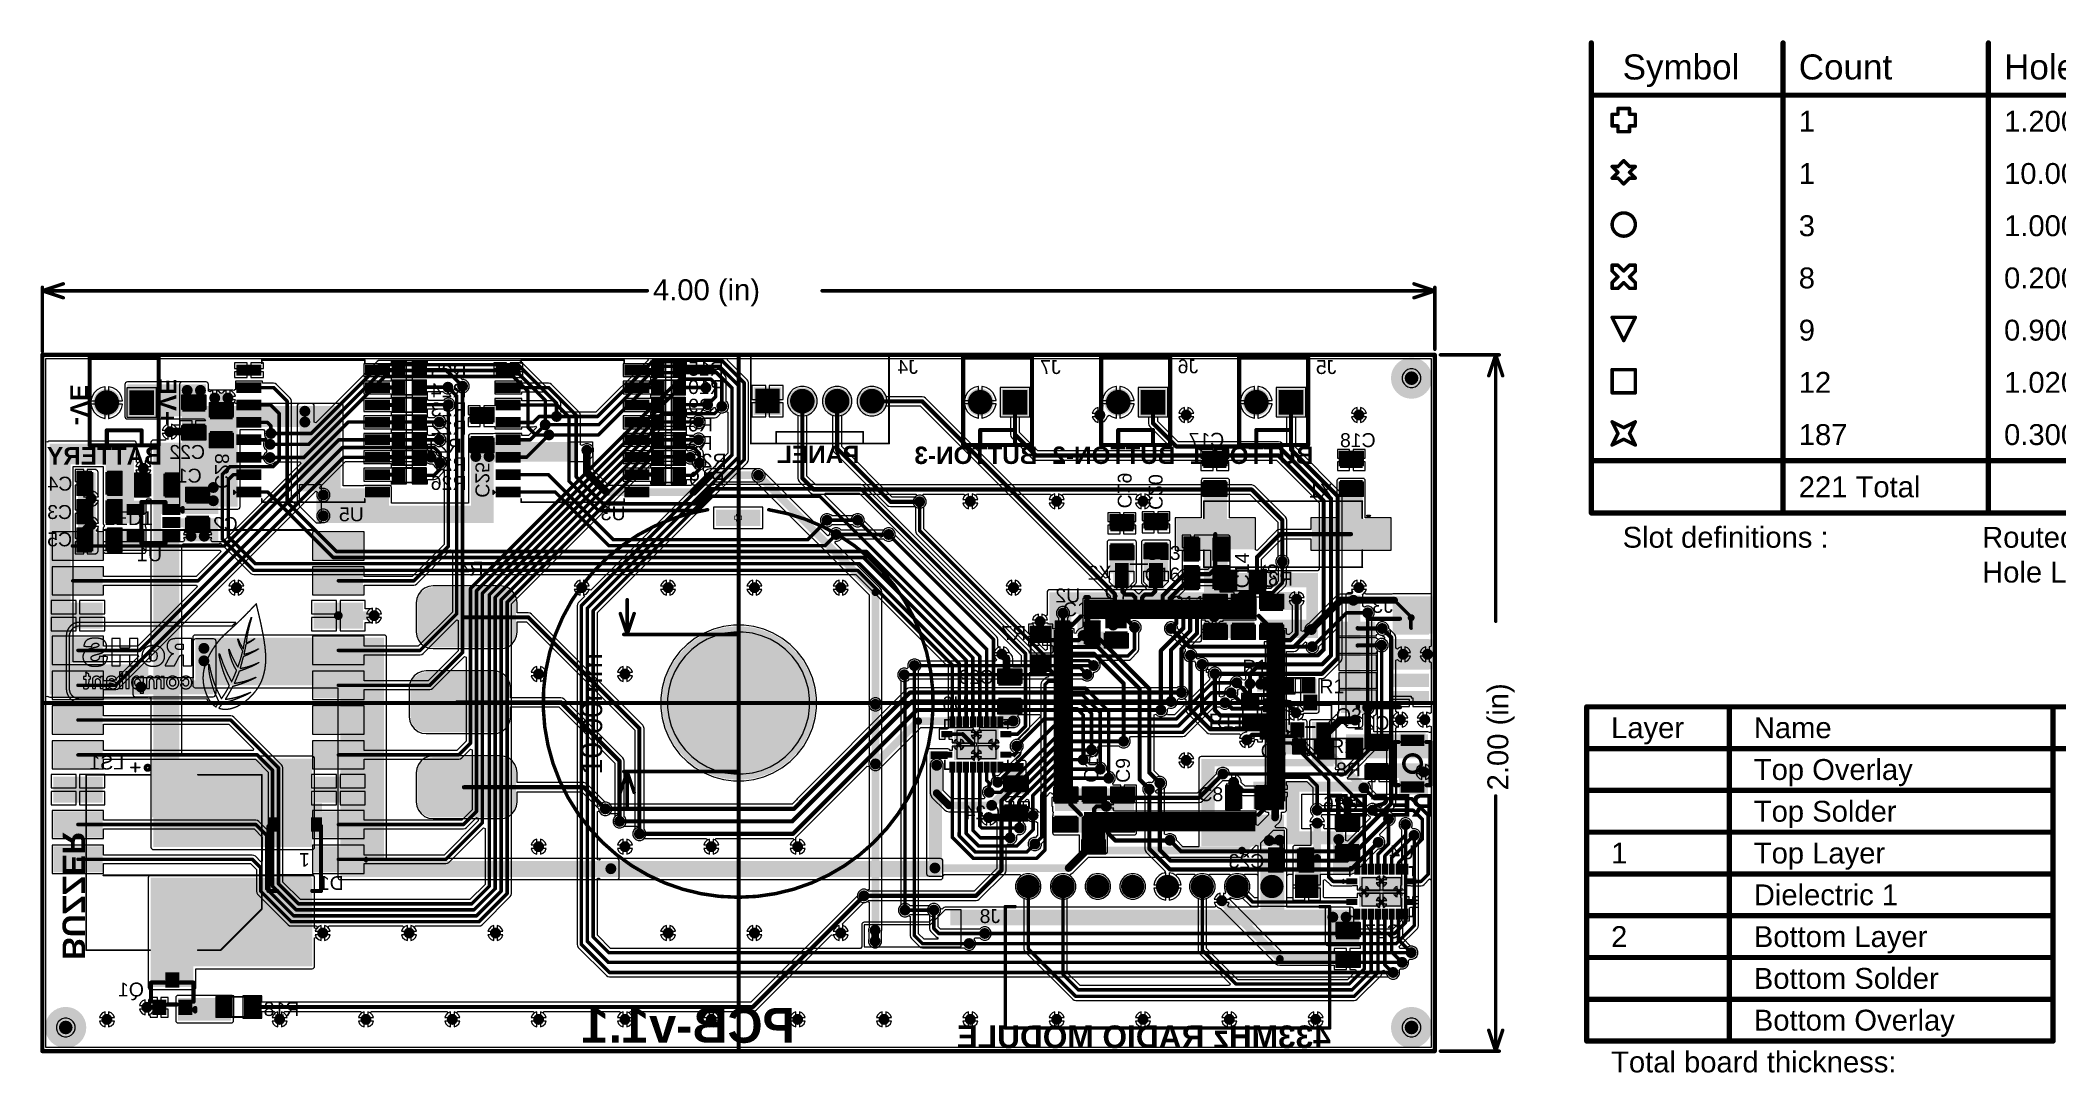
# Model space of a CAD drawing. Header units: inches. Extents: x -48 to 200, y -49 to 27.
# Drawn here: x -0.07 to 5.72, y -0.13 to 2.83 of the extents above; entities that cross this region are included whole.
import ezdxf

# ---------------------------------------------------------------- set-up
doc = ezdxf.new("R2010")
doc.units = ezdxf.units.IN
doc.header["$MEASUREMENT"] = 0
for name, color, linetype in [('Board Outline', 216, 'Continuous'), ('Bottom Layer', 5, 'Continuous'), ('Bottom Overlay', 54, 'Continuous'), ('Bottom Paste', 16, 'Continuous'), ('Bottom Solder', 6, 'Continuous'), ('Dimension', 6, 'Continuous'), ('Drill Drawing', 1, 'Continuous'), ('Fabrication', 76, 'Continuous'), ('Multi-Layer', 9, 'Continuous'), ('Pad Holes', 156, 'Continuous'), ('Top Layer', 1, 'Continuous'), ('Top Overlay', 2, 'Continuous'), ('Top Paste', 8, 'Continuous'), ('Top Solder', 216, 'Continuous'), ('Via Holes', 16, 'Continuous')]:
    doc.layers.add(name, color=color, linetype=linetype)
doc.styles.add('Arial', font='', dxfattribs={"height": 0.2})
doc.styles.add('Arial_Bold', font='', dxfattribs={"height": 0.2})
doc.styles.get('Arial').set_extended_font_data('Arial')
doc.styles.get('Arial_Bold').set_extended_font_data('Arial', bold=True)

msp = doc.modelspace()

# ---------------------------------------------------------------- texts
at = {"layer": 'Bottom Overlay', "style": 'Arial', "text_generation_flag": 2}
for s, p in [('R15', (1.8903, 1.871)), ('J4', (2.4483, 1.8765)), ('J7', (2.8583, 1.876)), ('J6', (3.2533, 1.878)), ('J5', (3.6503, 1.876)), ('R25', (1.1511, 1.864)), ('R10', (1.8903, 1.8185)), ('R24', (1.1511, 1.809)), ('R23', (1.1511, 1.7542)), ('R9', (1.8593, 1.765)), ('R22', (1.1511, 1.702)), ('R6', (1.8593, 1.711)), ('R21', (1.1378, 1.65)), ('R5', (1.8583, 1.658)), ('C17', (3.328, 1.667)), ('C18', (3.763, 1.666)), ('C22', (0.4003, 1.632)), ('R27', (1.1511, 1.597)), ('R20', (1.8983, 1.607)), ('C4', (0.0193, 1.541)), ('C1', (0.3907, 1.564)), ('R26', (1.1511, 1.543)), ('R19', (1.893, 1.555)), ('X1', (3.6397, 1.521)), ('C3', (0.0183, 1.4595)), ('C2', (0.4943, 1.425)), ('U5', (0.8563, 1.453)), ('U3', (1.6083, 1.456)), ('C5', (0.0183, 1.381)), ('U1', (0.2767, 1.338)), ('R4', (1.2003, 1.297)), ('X2', (3.0043, 1.285)), ('R3', (3.5253, 1.268)), ('U2', (2.9143, 1.22)), ('J3', (3.8123, 1.19)), ('R7', (2.7593, 1.112)), ('C29', (2.6673, 0.986)), ('U6', (2.5903, 0.91)), ('C21', (3.8027, 0.854)), ('LS1', (0.1677, 0.74)), ('R8', (3.7203, 0.72)), ('C24', (2.6843, 0.597)), ('C26', (3.7143, 0.622)), ('U4', (3.8733, 0.482)), ('C23', (3.4433, 0.457)), ('D1', (0.7987, 0.394)), ('J8', (2.6843, 0.299)), ('C27', (3.8353, 0.255)), ('Q1', (0.2247, 0.088)), ('R18', (0.671, 0.032))]:
    msp.add_text(s, height=0.04, dxfattribs=at).set_placement(p)
at = {"layer": 'Bottom Overlay', "text_generation_flag": 2}
for s, height, rotation, style, p in [('+VE', 0.05, 270, 'Arial_Bold', (0.268, 1.729)), ('-VE', 0.05, 270, 'Arial_Bold', (0.013, 1.729)), ('BATTERY', 0.05, 360, 'Arial_Bold', (0.276, 1.616)), ('C28', 0.04, 270, 'Arial', (0.429, 1.5457)), ('PANEL', 0.05, 360, 'Arial_Bold', (2.28, 1.62)), ('BUTTON-3', 0.05, 360, 'Arial_Bold', (2.791, 1.6176)), ('BUTTON-2', 0.05, 360, 'Arial_Bold', (3.1875, 1.6176)), ('BUTTON-1', 0.05, 360, 'Arial_Bold', (3.584, 1.6176)), ('C25', 0.04, 270, 'Arial', (1.177, 1.5207)), ('C19', 0.04, 270, 'Arial', (3.022, 1.49)), ('C20', 0.04, 270, 'Arial', (3.111, 1.4857)), ('RESET', 0.065, 360, 'Arial_Bold', (3.931, 0.6048)), ('BUZZER', 0.065, 270, 'Arial_Bold', (-0.0092, 0.193)), ('PCB-v1.1', 0.1, 360, 'Arial_Bold', (2.095, -0.0449)), ('433MHz RADIO MODULE', 0.065, 360, 'Arial_Bold', (3.634, -0.0602))]:
    msp.add_text(s, height=height, rotation=rotation, dxfattribs=dict(at, style=style)).set_placement(p)
at = {"layer": 'Dimension', "style": 'Arial'}
msp.add_text('4.00 (in)', height=0.06, dxfattribs=at).set_placement((1.687, 2.088))
for s, p in [('10.00mm', (1.541, 0.7251)), ('2.00 (in)', (4.144, 0.6801))]:
    msp.add_text(s, height=0.06, rotation=90, dxfattribs=at).set_placement(p)
at = {"layer": 'Drill Drawing', "style": 'Arial'}
for s, height, p in [('Symbol', 0.072, (4.4725, 2.7219)), ('Count', 0.072, (4.9784, 2.7219)), ('Hole Size', 0.072, (5.5682, 2.7219)), ('1', 0.06, (4.9784, 2.5719)), ('1.200mm (47.24mil)', 0.06, (5.5682, 2.5719)), ('1', 0.06, (4.9784, 2.4219)), ('10.000mm (393.70mil)', 0.06, (5.5682, 2.4219)), ('3', 0.06, (4.9784, 2.2719)), ('1.000mm (39.37mil)', 0.06, (5.5682, 2.2719)), ('8', 0.06, (4.9784, 2.1219)), ('0.200mm (7.87mil)', 0.06, (5.5682, 2.1219)), ('9', 0.06, (4.9784, 1.9719)), ('0.900mm (35.43mil)', 0.06, (5.5682, 1.9719)), ('12', 0.06, (4.9784, 1.8219)), ('1.020mm (40.16mil)', 0.06, (5.5682, 1.8219)), ('187', 0.06, (4.9784, 1.6719)), ('0.300mm (11.81mil)', 0.06, (5.5682, 1.6719)), ('221 Total', 0.06, (4.9784, 1.5219)), ('Slot definitions :', 0.06, (4.4725, 1.377)), ('Routed Path Length', 0.06, (5.5052, 1.377)), ('Hole Length', 0.06, (5.5052, 1.277))]:
    msp.add_text(s, height=height, dxfattribs=at).set_placement(p)
at = {"layer": 'Fabrication', "style": 'Arial'}
for s, p in [('Layer', (4.4393, 0.83)), ('Name', (4.8493, 0.83)), ('Top Overlay', (4.8493, 0.71)), ('Top Solder', (4.8493, 0.59)), ('1', (4.4393, 0.47)), ('Top Layer', (4.8493, 0.47)), ('Dielectric 1', (4.8493, 0.35)), ('2', (4.4393, 0.23)), ('Bottom Layer', (4.8493, 0.23)), ('Bottom Solder', (4.8493, 0.11)), ('Bottom Overlay', (4.8493, -0.01)), ('Total board thickness:', (4.4393, -0.13))]:
    msp.add_text(s, height=0.06, dxfattribs=at).set_placement(p)
at = {"layer": 'Top Overlay', "style": 'Arial'}
for s, p in [('LED1', (0.1104, 1.442)), ('C13', (3.1, 1.342)), ('C16', (3.099, 1.28)), ('C10', (2.8648, 1.1801)), ('C7', (2.9847, 1.229)), ('C11', (3.1717, 1.1985)), ('R12', (3.38, 1.015)), ('R1', (3.6013, 0.959)), ('R11', (3.2837, 0.86)), ('Q2', (3.6487, 0.876)), ('Q3', (3.4327, 0.774)), ('R2', (3.6327, 0.787)), ('C8', (3.2537, 0.649))]:
    msp.add_text(s, height=0.04, dxfattribs=at).set_placement(p)
for s, p in [('C14', (3.399, 1.2605)), ('C6', (3.479, 1.2605)), ('C12', (2.889, 0.702)), ('C15', (2.9655, 0.702)), ('C9', (3.057, 0.7017))]:
    msp.add_text(s, height=0.04, rotation=90, dxfattribs=at).set_placement(p)

# ---------------------------------------------------------------- blocks, each defined once
blk = doc.blocks.new('F_____________1')
at = {"layer": 'Bottom Layer'}
h = blk.add_hatch(color=5, dxfattribs=at)
edge = h.paths.add_edge_path()
edge.add_arc((0, 0), 0.0197, 0, 360)
at = {"layer": 'Bottom Solder'}
h = blk.add_hatch(color=6, dxfattribs=at)
edge = h.paths.add_edge_path()
edge.add_arc((0, 0), 0.0591, 0, 360)
at = {"layer": 'Multi-Layer'}
h = blk.add_hatch(color=9, dxfattribs=at)
edge = h.paths.add_edge_path()
edge.add_arc((0, 0), 0.0197, 0, 360)
at = {"layer": 'Pad Holes'}
h = blk.add_hatch(color=7, dxfattribs=at)
edge = h.paths.add_edge_path()
edge.add_arc((0, 0), 0.0197, 0, 360)
at = {"layer": 'Top Layer'}
h = blk.add_hatch(color=1, dxfattribs=at)
edge = h.paths.add_edge_path()
edge.add_arc((0, 0), 0.0197, 0, 360)
at = {"layer": 'Top Solder'}
h = blk.add_hatch(color=216, dxfattribs=at)
edge = h.paths.add_edge_path()
edge.add_arc((0, 0), 0.0591, 0, 360)
blk = doc.blocks.new('F_____________2')
at = {"layer": 'Bottom Layer'}
h = blk.add_hatch(color=5, dxfattribs=at)
edge = h.paths.add_edge_path()
edge.add_arc((0, 0), 0.0197, 0, 360)
at = {"layer": 'Bottom Solder'}
h = blk.add_hatch(color=6, dxfattribs=at)
edge = h.paths.add_edge_path()
edge.add_arc((0, 0), 0.0591, 0, 360)
at = {"layer": 'Multi-Layer'}
h = blk.add_hatch(color=9, dxfattribs=at)
edge = h.paths.add_edge_path()
edge.add_arc((0, 0), 0.0197, 0, 360)
at = {"layer": 'Pad Holes'}
h = blk.add_hatch(color=7, dxfattribs=at)
edge = h.paths.add_edge_path()
edge.add_arc((0, 0), 0.0197, 0, 360)
at = {"layer": 'Top Layer'}
h = blk.add_hatch(color=1, dxfattribs=at)
edge = h.paths.add_edge_path()
edge.add_arc((0, 0), 0.0197, 0, 360)
at = {"layer": 'Top Solder'}
h = blk.add_hatch(color=216, dxfattribs=at)
edge = h.paths.add_edge_path()
edge.add_arc((0, 0), 0.0591, 0, 360)
blk = doc.blocks.new('F_____________3')
at = {"layer": 'Bottom Layer'}
h = blk.add_hatch(color=5, dxfattribs=at)
edge = h.paths.add_edge_path()
edge.add_arc((0, 0), 0.0197, 0, 360)
at = {"layer": 'Bottom Solder'}
h = blk.add_hatch(color=6, dxfattribs=at)
edge = h.paths.add_edge_path()
edge.add_arc((0, 0), 0.0591, 0, 360)
at = {"layer": 'Multi-Layer'}
h = blk.add_hatch(color=9, dxfattribs=at)
edge = h.paths.add_edge_path()
edge.add_arc((0, 0), 0.0197, 0, 360)
at = {"layer": 'Pad Holes'}
h = blk.add_hatch(color=7, dxfattribs=at)
edge = h.paths.add_edge_path()
edge.add_arc((0, 0), 0.0197, 0, 360)
at = {"layer": 'Top Layer'}
h = blk.add_hatch(color=1, dxfattribs=at)
edge = h.paths.add_edge_path()
edge.add_arc((0, 0), 0.0197, 0, 360)
at = {"layer": 'Top Solder'}
h = blk.add_hatch(color=216, dxfattribs=at)
edge = h.paths.add_edge_path()
edge.add_arc((0, 0), 0.0591, 0, 360)
blk = doc.blocks.new('R___0603_4')
at = {"layer": 'Top Layer'}
for points in [[(-0.015, 0.0175), (-0.015, -0.0175), (-0.045, -0.0175), (-0.045, 0.0175)], [(0.045, 0.0175), (0.045, -0.0175), (0.015, -0.0175), (0.015, 0.0175)]]:
    blk.add_hatch(color=1, dxfattribs=at).paths.add_polyline_path(points)
at = {"layer": 'Top Paste'}
for points in [[(-0.015, 0.0175), (-0.015, -0.0175), (-0.045, -0.0175), (-0.045, 0.0175)], [(0.045, 0.0175), (0.045, -0.0175), (0.015, -0.0175), (0.015, 0.0175)]]:
    blk.add_hatch(color=8, dxfattribs=at).paths.add_polyline_path(points)
at = {"layer": 'Top Solder'}
for points in [[(-0.011, 0.0215), (-0.011, -0.0215), (-0.049, -0.0215), (-0.049, 0.0215)], [(0.049, 0.0215), (0.049, -0.0215), (0.011, -0.0215), (0.011, 0.0215)]]:
    blk.add_hatch(color=216, dxfattribs=at).paths.add_polyline_path(points)
at = {"layer": 'Top Overlay', "const_width": 0.005}
for points in [[(-0.048, 0.021), (-0.048, -0.021)], [(-0.048, 0.021), (0.048, 0.021)], [(0.048, 0.021), (0.048, -0.021)], [(-0.048, -0.021), (0.048, -0.021)]]:
    blk.add_lwpolyline(points, dxfattribs=at)
at = {"layer": 'Top Overlay', "const_width": 0.0025}
for points in [[(-0.04925, 0.021, 1), (-0.04675, 0.021, 1)], [(-0.04925, 0.021, 1), (-0.04675, 0.021, 1)], [(0.04675, 0.021, 1), (0.04925, 0.021, 1)], [(0.04675, 0.021, 1), (0.04925, 0.021, 1)], [(-0.04925, -0.021, 1), (-0.04675, -0.021, 1)], [(-0.04925, -0.021, 1), (-0.04675, -0.021, 1)], [(0.04675, -0.021, 1), (0.04925, -0.021, 1)], [(0.04675, -0.021, 1), (0.04925, -0.021, 1)]]:
    blk.add_lwpolyline(points, format="xyb", close=True, dxfattribs=at)
blk = doc.blocks.new('R___0603_5')
at = {"layer": 'Top Layer'}
for points in [[(-0.015, 0.0175), (-0.015, -0.0175), (-0.045, -0.0175), (-0.045, 0.0175)], [(0.045, 0.0175), (0.045, -0.0175), (0.015, -0.0175), (0.015, 0.0175)]]:
    blk.add_hatch(color=1, dxfattribs=at).paths.add_polyline_path(points)
at = {"layer": 'Top Paste'}
for points in [[(-0.015, 0.0175), (-0.015, -0.0175), (-0.045, -0.0175), (-0.045, 0.0175)], [(0.045, 0.0175), (0.045, -0.0175), (0.015, -0.0175), (0.015, 0.0175)]]:
    blk.add_hatch(color=8, dxfattribs=at).paths.add_polyline_path(points)
at = {"layer": 'Top Solder'}
for points in [[(-0.011, 0.0215), (-0.011, -0.0215), (-0.049, -0.0215), (-0.049, 0.0215)], [(0.049, 0.0215), (0.049, -0.0215), (0.011, -0.0215), (0.011, 0.0215)]]:
    blk.add_hatch(color=216, dxfattribs=at).paths.add_polyline_path(points)
at = {"layer": 'Top Overlay', "const_width": 0.005}
for points in [[(-0.048, -0.021), (-0.048, 0.021)], [(0.048, 0.021), (-0.048, 0.021)], [(0.048, -0.021), (0.048, 0.021)], [(0.048, -0.021), (-0.048, -0.021)]]:
    blk.add_lwpolyline(points, dxfattribs=at)
at = {"layer": 'Top Overlay', "const_width": 0.0025}
for points in [[(-0.04925, 0.021, 1), (-0.04675, 0.021, 1)], [(-0.04925, 0.021, 1), (-0.04675, 0.021, 1)], [(0.04675, 0.021, 1), (0.04925, 0.021, 1)], [(0.04675, 0.021, 1), (0.04925, 0.021, 1)], [(-0.04925, -0.021, 1), (-0.04675, -0.021, 1)], [(-0.04925, -0.021, 1), (-0.04675, -0.021, 1)], [(0.04675, -0.021, 1), (0.04925, -0.021, 1)], [(0.04675, -0.021, 1), (0.04925, -0.021, 1)]]:
    blk.add_lwpolyline(points, format="xyb", close=True, dxfattribs=at)
blk = doc.blocks.new('SOT_723_6')
at = {"layer": 'Top Layer'}
for points in [[(-0.0098, 0.0315), (0.0098, 0.0315), (0.0098, 0.0138), (-0.0098, 0.0138)], [(-0.0256, -0.0138), (-0.0059, -0.0138), (-0.0059, -0.0315), (-0.0256, -0.0315)], [(0.0059, -0.0138), (0.0256, -0.0138), (0.0256, -0.0315), (0.0059, -0.0315)]]:
    blk.add_hatch(color=1, dxfattribs=at).paths.add_polyline_path(points)
at = {"layer": 'Top Paste'}
for points in [[(-0.0098, 0.0315), (0.0098, 0.0315), (0.0098, 0.0138), (-0.0098, 0.0138)], [(-0.0256, -0.0138), (-0.0059, -0.0138), (-0.0059, -0.0315), (-0.0256, -0.0315)], [(0.0059, -0.0138), (0.0256, -0.0138), (0.0256, -0.0315), (0.0059, -0.0315)]]:
    blk.add_hatch(color=8, dxfattribs=at).paths.add_polyline_path(points)
at = {"layer": 'Top Solder'}
for points in [[(-0.0138, 0.0355), (0.0138, 0.0355), (0.0138, 0.0098), (-0.0138, 0.0098)], [(-0.0296, -0.0098), (-0.0019, -0.0098), (-0.0019, -0.0355), (-0.0296, -0.0355)], [(0.0019, -0.0098), (0.0296, -0.0098), (0.0296, -0.0355), (0.0019, -0.0355)]]:
    blk.add_hatch(color=216, dxfattribs=at).paths.add_polyline_path(points)
at = {"layer": 'Top Overlay', "const_width": 0.005}
for points in [[(-0.015, 0.025), (-0.025, 0.025)], [(-0.025, -0.006), (-0.025, 0.025)], [(-0.015, 0.025), (-0.025, 0.025)], [(-0.025, -0.006), (-0.025, 0.025)], [(0.025, 0.025), (0.015, 0.025)], [(0.025, -0.006), (0.025, 0.025)], [(-0.032, -0.021), (-0.037, -0.016)], [(-0.037, -0.026), (-0.037, -0.016)], [(-0.037, -0.026), (-0.032, -0.021)], [(0.001, -0.016), (-0.001, -0.016)]]:
    blk.add_lwpolyline(points, dxfattribs=at)
at = {"layer": 'Top Overlay', "const_width": 0.0025}
for points in [[(-0.0262, 0.025, 1), (-0.0238, 0.025, 1)], [(-0.0262, 0.025, 1), (-0.0238, 0.025, 1)], [(-0.0262, 0.025, 1), (-0.0238, 0.025, 1)], [(-0.0262, 0.025, 1), (-0.0238, 0.025, 1)], [(-0.0163, 0.025, 1), (-0.0138, 0.025, 1)], [(-0.0163, 0.025, 1), (-0.0138, 0.025, 1)], [(0.0138, 0.025, 1), (0.0163, 0.025, 1)], [(0.0238, 0.025, 1), (0.0262, 0.025, 1)], [(0.0238, 0.025, 1), (0.0262, 0.025, 1)], [(-0.0382, -0.016, 1), (-0.0357, -0.016, 1)], [(-0.0382, -0.016, 1), (-0.0357, -0.016, 1)], [(-0.0382, -0.026, 1), (-0.0357, -0.026, 1)], [(-0.0382, -0.026, 1), (-0.0357, -0.026, 1)], [(-0.0333, -0.021, 1), (-0.0307, -0.021, 1)], [(-0.0333, -0.021, 1), (-0.0307, -0.021, 1)], [(-0.0262, -0.006, 1), (-0.0238, -0.006, 1)], [(-0.0262, -0.006, 1), (-0.0238, -0.006, 1)], [(-0.0022, -0.016, 1), (0.0003, -0.016, 1)], [(-0.0003, -0.016, 1), (0.0022, -0.016, 1)], [(0.0238, -0.006, 1), (0.0262, -0.006, 1)]]:
    blk.add_lwpolyline(points, format="xyb", close=True, dxfattribs=at)
blk = doc.blocks.new('SOT_23_7')
at = {"layer": 'Top Layer'}
for points in [[(-0.0161, 0.0575), (0.0161, 0.0575), (0.0161, 0.0213), (-0.0161, 0.0213)], [(-0.0535, -0.0213), (-0.0213, -0.0213), (-0.0213, -0.0575), (-0.0535, -0.0575)], [(0.0213, -0.0213), (0.0535, -0.0213), (0.0535, -0.0575), (0.0213, -0.0575)]]:
    blk.add_hatch(color=1, dxfattribs=at).paths.add_polyline_path(points)
at = {"layer": 'Top Paste'}
for points in [[(-0.0161, 0.0575), (0.0161, 0.0575), (0.0161, 0.0213), (-0.0161, 0.0213)], [(-0.0535, -0.0213), (-0.0213, -0.0213), (-0.0213, -0.0575), (-0.0535, -0.0575)], [(0.0213, -0.0213), (0.0535, -0.0213), (0.0535, -0.0575), (0.0213, -0.0575)]]:
    blk.add_hatch(color=8, dxfattribs=at).paths.add_polyline_path(points)
at = {"layer": 'Top Solder'}
for points in [[(-0.0201, 0.0615), (0.0201, 0.0615), (0.0201, 0.0173), (-0.0201, 0.0173)], [(-0.0575, -0.0173), (-0.0173, -0.0173), (-0.0173, -0.0615), (-0.0575, -0.0615)], [(0.0173, -0.0173), (0.0575, -0.0173), (0.0575, -0.0615), (0.0173, -0.0615)]]:
    blk.add_hatch(color=216, dxfattribs=at).paths.add_polyline_path(points)
at = {"layer": 'Top Overlay', "const_width": 0.005}
for points in [[(-0.061, 0.032), (-0.022, 0.032)], [(-0.061, -0.023), (-0.061, 0.032)], [(0.022, 0.032), (0.061, 0.032)], [(0.061, -0.023), (0.061, 0.032)], [(-0.066, -0.051), (-0.066, -0.041)], [(-0.066, -0.041), (-0.061, -0.046)], [(-0.066, -0.051), (-0.061, -0.046)], [(-0.013, -0.031), (0.013, -0.031)]]:
    blk.add_lwpolyline(points, dxfattribs=at)
at = {"layer": 'Top Overlay', "const_width": 0.0025}
for points in [[(-0.0622, 0.032, 1), (-0.0597, 0.032, 1)], [(-0.0622, 0.032, 1), (-0.0597, 0.032, 1)], [(-0.0232, 0.032, 1), (-0.0208, 0.032, 1)], [(0.0208, 0.032, 1), (0.0232, 0.032, 1)], [(0.0597, 0.032, 1), (0.0622, 0.032, 1)], [(0.0597, 0.032, 1), (0.0622, 0.032, 1)], [(-0.0673, -0.041, 1), (-0.0648, -0.041, 1)], [(-0.0673, -0.041, 1), (-0.0648, -0.041, 1)], [(-0.0673, -0.051, 1), (-0.0648, -0.051, 1)], [(-0.0673, -0.051, 1), (-0.0648, -0.051, 1)], [(-0.0622, -0.023, 1), (-0.0597, -0.023, 1)], [(-0.0622, -0.046, 1), (-0.0597, -0.046, 1)], [(-0.0622, -0.046, 1), (-0.0597, -0.046, 1)], [(-0.0143, -0.031, 1), (-0.0118, -0.031, 1)], [(0.0118, -0.031, 1), (0.0143, -0.031, 1)], [(0.0597, -0.023, 1), (0.0622, -0.023, 1)]]:
    blk.add_lwpolyline(points, format="xyb", close=True, dxfattribs=at)
blk = doc.blocks.new('R___0603_B_8')
at = {"layer": 'Bottom Layer'}
for points in [[(-0.045, -0.0175), (-0.045, 0.0175), (-0.015, 0.0175), (-0.015, -0.0175)], [(0.015, -0.0175), (0.015, 0.0175), (0.045, 0.0175), (0.045, -0.0175)]]:
    blk.add_hatch(color=5, dxfattribs=at).paths.add_polyline_path(points)
at = {"layer": 'Bottom Paste'}
for points in [[(-0.045, -0.0175), (-0.045, 0.0175), (-0.015, 0.0175), (-0.015, -0.0175)], [(0.015, -0.0175), (0.015, 0.0175), (0.045, 0.0175), (0.045, -0.0175)]]:
    blk.add_hatch(color=16, dxfattribs=at).paths.add_polyline_path(points)
at = {"layer": 'Bottom Solder'}
for points in [[(-0.049, -0.0215), (-0.049, 0.0215), (-0.011, 0.0215), (-0.011, -0.0215)], [(0.011, -0.0215), (0.011, 0.0215), (0.049, 0.0215), (0.049, -0.0215)]]:
    blk.add_hatch(color=6, dxfattribs=at).paths.add_polyline_path(points)
at = {"layer": 'Bottom Overlay', "const_width": 0.005}
for points in [[(-0.048, 0.021), (0.048, 0.021)], [(-0.048, -0.021), (-0.048, 0.021)], [(0.048, -0.021), (0.048, 0.021)], [(-0.048, -0.021), (0.048, -0.021)]]:
    blk.add_lwpolyline(points, dxfattribs=at)
at = {"layer": 'Bottom Overlay', "const_width": 0.0025}
for points in [[(-0.04925, 0.021, 1), (-0.04675, 0.021, 1)], [(-0.04925, 0.021, 1), (-0.04675, 0.021, 1)], [(0.04675, 0.021, 1), (0.04925, 0.021, 1)], [(0.04675, 0.021, 1), (0.04925, 0.021, 1)], [(-0.04925, -0.021, 1), (-0.04675, -0.021, 1)], [(-0.04925, -0.021, 1), (-0.04675, -0.021, 1)], [(0.04675, -0.021, 1), (0.04925, -0.021, 1)], [(0.04675, -0.021, 1), (0.04925, -0.021, 1)]]:
    blk.add_lwpolyline(points, format="xyb", close=True, dxfattribs=at)
blk = doc.blocks.new('R___0603_B_9')
at = {"layer": 'Bottom Layer'}
for points in [[(-0.045, -0.0175), (-0.045, 0.0175), (-0.015, 0.0175), (-0.015, -0.0175)], [(0.015, -0.0175), (0.015, 0.0175), (0.045, 0.0175), (0.045, -0.0175)]]:
    blk.add_hatch(color=5, dxfattribs=at).paths.add_polyline_path(points)
at = {"layer": 'Bottom Paste'}
for points in [[(-0.045, -0.0175), (-0.045, 0.0175), (-0.015, 0.0175), (-0.015, -0.0175)], [(0.015, -0.0175), (0.015, 0.0175), (0.045, 0.0175), (0.045, -0.0175)]]:
    blk.add_hatch(color=16, dxfattribs=at).paths.add_polyline_path(points)
at = {"layer": 'Bottom Solder'}
for points in [[(-0.049, -0.0215), (-0.049, 0.0215), (-0.011, 0.0215), (-0.011, -0.0215)], [(0.011, -0.0215), (0.011, 0.0215), (0.049, 0.0215), (0.049, -0.0215)]]:
    blk.add_hatch(color=6, dxfattribs=at).paths.add_polyline_path(points)
at = {"layer": 'Bottom Overlay', "const_width": 0.005}
for points in [[(-0.048, 0.021), (0.048, 0.021)], [(-0.048, -0.021), (-0.048, 0.021)], [(0.048, -0.021), (0.048, 0.021)], [(-0.048, -0.021), (0.048, -0.021)]]:
    blk.add_lwpolyline(points, dxfattribs=at)
at = {"layer": 'Bottom Overlay', "const_width": 0.0025}
for points in [[(-0.04925, 0.021, 1), (-0.04675, 0.021, 1)], [(-0.04925, 0.021, 1), (-0.04675, 0.021, 1)], [(0.04675, 0.021, 1), (0.04925, 0.021, 1)], [(0.04675, 0.021, 1), (0.04925, 0.021, 1)], [(-0.04925, -0.021, 1), (-0.04675, -0.021, 1)], [(-0.04925, -0.021, 1), (-0.04675, -0.021, 1)], [(0.04675, -0.021, 1), (0.04925, -0.021, 1)], [(0.04675, -0.021, 1), (0.04925, -0.021, 1)]]:
    blk.add_lwpolyline(points, format="xyb", close=True, dxfattribs=at)
blk = doc.blocks.new('R___0603_B_10')
at = {"layer": 'Bottom Layer'}
for points in [[(-0.045, -0.0175), (-0.045, 0.0175), (-0.015, 0.0175), (-0.015, -0.0175)], [(0.015, -0.0175), (0.015, 0.0175), (0.045, 0.0175), (0.045, -0.0175)]]:
    blk.add_hatch(color=5, dxfattribs=at).paths.add_polyline_path(points)
at = {"layer": 'Bottom Paste'}
for points in [[(-0.045, -0.0175), (-0.045, 0.0175), (-0.015, 0.0175), (-0.015, -0.0175)], [(0.015, -0.0175), (0.015, 0.0175), (0.045, 0.0175), (0.045, -0.0175)]]:
    blk.add_hatch(color=16, dxfattribs=at).paths.add_polyline_path(points)
at = {"layer": 'Bottom Solder'}
for points in [[(-0.049, -0.0215), (-0.049, 0.0215), (-0.011, 0.0215), (-0.011, -0.0215)], [(0.011, -0.0215), (0.011, 0.0215), (0.049, 0.0215), (0.049, -0.0215)]]:
    blk.add_hatch(color=6, dxfattribs=at).paths.add_polyline_path(points)
at = {"layer": 'Bottom Overlay', "const_width": 0.005}
for points in [[(-0.048, 0.021), (0.048, 0.021)], [(-0.048, -0.021), (-0.048, 0.021)], [(0.048, -0.021), (0.048, 0.021)], [(-0.048, -0.021), (0.048, -0.021)]]:
    blk.add_lwpolyline(points, dxfattribs=at)
at = {"layer": 'Bottom Overlay', "const_width": 0.0025}
for points in [[(-0.04925, 0.021, 1), (-0.04675, 0.021, 1)], [(-0.04925, 0.021, 1), (-0.04675, 0.021, 1)], [(0.04675, 0.021, 1), (0.04925, 0.021, 1)], [(0.04675, 0.021, 1), (0.04925, 0.021, 1)], [(-0.04925, -0.021, 1), (-0.04675, -0.021, 1)], [(-0.04925, -0.021, 1), (-0.04675, -0.021, 1)], [(0.04675, -0.021, 1), (0.04925, -0.021, 1)], [(0.04675, -0.021, 1), (0.04925, -0.021, 1)]]:
    blk.add_lwpolyline(points, format="xyb", close=True, dxfattribs=at)
blk = doc.blocks.new('R___0603_B_11')
at = {"layer": 'Bottom Layer'}
for points in [[(-0.045, -0.0175), (-0.045, 0.0175), (-0.015, 0.0175), (-0.015, -0.0175)], [(0.015, -0.0175), (0.015, 0.0175), (0.045, 0.0175), (0.045, -0.0175)]]:
    blk.add_hatch(color=5, dxfattribs=at).paths.add_polyline_path(points)
at = {"layer": 'Bottom Paste'}
for points in [[(-0.045, -0.0175), (-0.045, 0.0175), (-0.015, 0.0175), (-0.015, -0.0175)], [(0.015, -0.0175), (0.015, 0.0175), (0.045, 0.0175), (0.045, -0.0175)]]:
    blk.add_hatch(color=16, dxfattribs=at).paths.add_polyline_path(points)
at = {"layer": 'Bottom Solder'}
for points in [[(-0.049, -0.0215), (-0.049, 0.0215), (-0.011, 0.0215), (-0.011, -0.0215)], [(0.011, -0.0215), (0.011, 0.0215), (0.049, 0.0215), (0.049, -0.0215)]]:
    blk.add_hatch(color=6, dxfattribs=at).paths.add_polyline_path(points)
at = {"layer": 'Bottom Overlay', "const_width": 0.005}
for points in [[(-0.048, 0.021), (0.048, 0.021)], [(-0.048, -0.021), (-0.048, 0.021)], [(0.048, -0.021), (0.048, 0.021)], [(-0.048, -0.021), (0.048, -0.021)]]:
    blk.add_lwpolyline(points, dxfattribs=at)
at = {"layer": 'Bottom Overlay', "const_width": 0.0025}
for points in [[(-0.04925, 0.021, 1), (-0.04675, 0.021, 1)], [(-0.04925, 0.021, 1), (-0.04675, 0.021, 1)], [(0.04675, 0.021, 1), (0.04925, 0.021, 1)], [(0.04675, 0.021, 1), (0.04925, 0.021, 1)], [(-0.04925, -0.021, 1), (-0.04675, -0.021, 1)], [(-0.04925, -0.021, 1), (-0.04675, -0.021, 1)], [(0.04675, -0.021, 1), (0.04925, -0.021, 1)], [(0.04675, -0.021, 1), (0.04925, -0.021, 1)]]:
    blk.add_lwpolyline(points, format="xyb", close=True, dxfattribs=at)
blk = doc.blocks.new('R___0603_B_12')
at = {"layer": 'Bottom Layer'}
for points in [[(-0.045, -0.0175), (-0.045, 0.0175), (-0.015, 0.0175), (-0.015, -0.0175)], [(0.015, -0.0175), (0.015, 0.0175), (0.045, 0.0175), (0.045, -0.0175)]]:
    blk.add_hatch(color=5, dxfattribs=at).paths.add_polyline_path(points)
at = {"layer": 'Bottom Paste'}
for points in [[(-0.045, -0.0175), (-0.045, 0.0175), (-0.015, 0.0175), (-0.015, -0.0175)], [(0.015, -0.0175), (0.015, 0.0175), (0.045, 0.0175), (0.045, -0.0175)]]:
    blk.add_hatch(color=16, dxfattribs=at).paths.add_polyline_path(points)
at = {"layer": 'Bottom Solder'}
for points in [[(-0.049, -0.0215), (-0.049, 0.0215), (-0.011, 0.0215), (-0.011, -0.0215)], [(0.011, -0.0215), (0.011, 0.0215), (0.049, 0.0215), (0.049, -0.0215)]]:
    blk.add_hatch(color=6, dxfattribs=at).paths.add_polyline_path(points)
at = {"layer": 'Bottom Overlay', "const_width": 0.005}
for points in [[(-0.048, 0.021), (0.048, 0.021)], [(-0.048, -0.021), (-0.048, 0.021)], [(0.048, -0.021), (0.048, 0.021)], [(-0.048, -0.021), (0.048, -0.021)]]:
    blk.add_lwpolyline(points, dxfattribs=at)
at = {"layer": 'Bottom Overlay', "const_width": 0.0025}
for points in [[(-0.04925, 0.021, 1), (-0.04675, 0.021, 1)], [(-0.04925, 0.021, 1), (-0.04675, 0.021, 1)], [(0.04675, 0.021, 1), (0.04925, 0.021, 1)], [(0.04675, 0.021, 1), (0.04925, 0.021, 1)], [(-0.04925, -0.021, 1), (-0.04675, -0.021, 1)], [(-0.04925, -0.021, 1), (-0.04675, -0.021, 1)], [(0.04675, -0.021, 1), (0.04925, -0.021, 1)], [(0.04675, -0.021, 1), (0.04925, -0.021, 1)]]:
    blk.add_lwpolyline(points, format="xyb", close=True, dxfattribs=at)
blk = doc.blocks.new('R___0603_B_13')
at = {"layer": 'Bottom Layer'}
for points in [[(-0.045, -0.0175), (-0.045, 0.0175), (-0.015, 0.0175), (-0.015, -0.0175)], [(0.015, -0.0175), (0.015, 0.0175), (0.045, 0.0175), (0.045, -0.0175)]]:
    blk.add_hatch(color=5, dxfattribs=at).paths.add_polyline_path(points)
at = {"layer": 'Bottom Paste'}
for points in [[(-0.045, -0.0175), (-0.045, 0.0175), (-0.015, 0.0175), (-0.015, -0.0175)], [(0.015, -0.0175), (0.015, 0.0175), (0.045, 0.0175), (0.045, -0.0175)]]:
    blk.add_hatch(color=16, dxfattribs=at).paths.add_polyline_path(points)
at = {"layer": 'Bottom Solder'}
for points in [[(-0.049, -0.0215), (-0.049, 0.0215), (-0.011, 0.0215), (-0.011, -0.0215)], [(0.011, -0.0215), (0.011, 0.0215), (0.049, 0.0215), (0.049, -0.0215)]]:
    blk.add_hatch(color=6, dxfattribs=at).paths.add_polyline_path(points)
at = {"layer": 'Bottom Overlay', "const_width": 0.005}
for points in [[(-0.048, 0.021), (0.048, 0.021)], [(-0.048, -0.021), (-0.048, 0.021)], [(0.048, -0.021), (0.048, 0.021)], [(-0.048, -0.021), (0.048, -0.021)]]:
    blk.add_lwpolyline(points, dxfattribs=at)
at = {"layer": 'Bottom Overlay', "const_width": 0.0025}
for points in [[(-0.04925, 0.021, 1), (-0.04675, 0.021, 1)], [(-0.04925, 0.021, 1), (-0.04675, 0.021, 1)], [(0.04675, 0.021, 1), (0.04925, 0.021, 1)], [(0.04675, 0.021, 1), (0.04925, 0.021, 1)], [(-0.04925, -0.021, 1), (-0.04675, -0.021, 1)], [(-0.04925, -0.021, 1), (-0.04675, -0.021, 1)], [(0.04675, -0.021, 1), (0.04925, -0.021, 1)], [(0.04675, -0.021, 1), (0.04925, -0.021, 1)]]:
    blk.add_lwpolyline(points, format="xyb", close=True, dxfattribs=at)
blk = doc.blocks.new('R___0603_B_14')
at = {"layer": 'Bottom Layer'}
for points in [[(-0.045, -0.0175), (-0.045, 0.0175), (-0.015, 0.0175), (-0.015, -0.0175)], [(0.015, -0.0175), (0.015, 0.0175), (0.045, 0.0175), (0.045, -0.0175)]]:
    blk.add_hatch(color=5, dxfattribs=at).paths.add_polyline_path(points)
at = {"layer": 'Bottom Paste'}
for points in [[(-0.045, -0.0175), (-0.045, 0.0175), (-0.015, 0.0175), (-0.015, -0.0175)], [(0.015, -0.0175), (0.015, 0.0175), (0.045, 0.0175), (0.045, -0.0175)]]:
    blk.add_hatch(color=16, dxfattribs=at).paths.add_polyline_path(points)
at = {"layer": 'Bottom Solder'}
for points in [[(-0.049, -0.0215), (-0.049, 0.0215), (-0.011, 0.0215), (-0.011, -0.0215)], [(0.011, -0.0215), (0.011, 0.0215), (0.049, 0.0215), (0.049, -0.0215)]]:
    blk.add_hatch(color=6, dxfattribs=at).paths.add_polyline_path(points)
at = {"layer": 'Bottom Overlay', "const_width": 0.005}
for points in [[(-0.048, 0.021), (0.048, 0.021)], [(-0.048, -0.021), (-0.048, 0.021)], [(0.048, -0.021), (0.048, 0.021)], [(-0.048, -0.021), (0.048, -0.021)]]:
    blk.add_lwpolyline(points, dxfattribs=at)
at = {"layer": 'Bottom Overlay', "const_width": 0.0025}
for points in [[(-0.04925, 0.021, 1), (-0.04675, 0.021, 1)], [(-0.04925, 0.021, 1), (-0.04675, 0.021, 1)], [(0.04675, 0.021, 1), (0.04925, 0.021, 1)], [(0.04675, 0.021, 1), (0.04925, 0.021, 1)], [(-0.04925, -0.021, 1), (-0.04675, -0.021, 1)], [(-0.04925, -0.021, 1), (-0.04675, -0.021, 1)], [(0.04675, -0.021, 1), (0.04925, -0.021, 1)], [(0.04675, -0.021, 1), (0.04925, -0.021, 1)]]:
    blk.add_lwpolyline(points, format="xyb", close=True, dxfattribs=at)
blk = doc.blocks.new('R___0603_B_15')
at = {"layer": 'Bottom Layer'}
for points in [[(-0.045, -0.0175), (-0.045, 0.0175), (-0.015, 0.0175), (-0.015, -0.0175)], [(0.015, -0.0175), (0.015, 0.0175), (0.045, 0.0175), (0.045, -0.0175)]]:
    blk.add_hatch(color=5, dxfattribs=at).paths.add_polyline_path(points)
at = {"layer": 'Bottom Paste'}
for points in [[(-0.045, -0.0175), (-0.045, 0.0175), (-0.015, 0.0175), (-0.015, -0.0175)], [(0.015, -0.0175), (0.015, 0.0175), (0.045, 0.0175), (0.045, -0.0175)]]:
    blk.add_hatch(color=16, dxfattribs=at).paths.add_polyline_path(points)
at = {"layer": 'Bottom Solder'}
for points in [[(-0.049, -0.0215), (-0.049, 0.0215), (-0.011, 0.0215), (-0.011, -0.0215)], [(0.011, -0.0215), (0.011, 0.0215), (0.049, 0.0215), (0.049, -0.0215)]]:
    blk.add_hatch(color=6, dxfattribs=at).paths.add_polyline_path(points)
at = {"layer": 'Bottom Overlay', "const_width": 0.005}
for points in [[(-0.048, 0.021), (0.048, 0.021)], [(-0.048, -0.021), (-0.048, 0.021)], [(0.048, -0.021), (0.048, 0.021)], [(-0.048, -0.021), (0.048, -0.021)]]:
    blk.add_lwpolyline(points, dxfattribs=at)
at = {"layer": 'Bottom Overlay', "const_width": 0.0025}
for points in [[(-0.04925, 0.021, 1), (-0.04675, 0.021, 1)], [(-0.04925, 0.021, 1), (-0.04675, 0.021, 1)], [(0.04675, 0.021, 1), (0.04925, 0.021, 1)], [(0.04675, 0.021, 1), (0.04925, 0.021, 1)], [(-0.04925, -0.021, 1), (-0.04675, -0.021, 1)], [(-0.04925, -0.021, 1), (-0.04675, -0.021, 1)], [(0.04675, -0.021, 1), (0.04925, -0.021, 1)], [(0.04675, -0.021, 1), (0.04925, -0.021, 1)]]:
    blk.add_lwpolyline(points, format="xyb", close=True, dxfattribs=at)
blk = doc.blocks.new('R___0603_B_16')
at = {"layer": 'Bottom Layer'}
for points in [[(-0.045, -0.0175), (-0.045, 0.0175), (-0.015, 0.0175), (-0.015, -0.0175)], [(0.015, -0.0175), (0.015, 0.0175), (0.045, 0.0175), (0.045, -0.0175)]]:
    blk.add_hatch(color=5, dxfattribs=at).paths.add_polyline_path(points)
at = {"layer": 'Bottom Paste'}
for points in [[(-0.045, -0.0175), (-0.045, 0.0175), (-0.015, 0.0175), (-0.015, -0.0175)], [(0.015, -0.0175), (0.015, 0.0175), (0.045, 0.0175), (0.045, -0.0175)]]:
    blk.add_hatch(color=16, dxfattribs=at).paths.add_polyline_path(points)
at = {"layer": 'Bottom Solder'}
for points in [[(-0.049, -0.0215), (-0.049, 0.0215), (-0.011, 0.0215), (-0.011, -0.0215)], [(0.011, -0.0215), (0.011, 0.0215), (0.049, 0.0215), (0.049, -0.0215)]]:
    blk.add_hatch(color=6, dxfattribs=at).paths.add_polyline_path(points)
at = {"layer": 'Bottom Overlay', "const_width": 0.005}
for points in [[(-0.048, 0.021), (0.048, 0.021)], [(-0.048, -0.021), (-0.048, 0.021)], [(0.048, -0.021), (0.048, 0.021)], [(-0.048, -0.021), (0.048, -0.021)]]:
    blk.add_lwpolyline(points, dxfattribs=at)
at = {"layer": 'Bottom Overlay', "const_width": 0.0025}
for points in [[(-0.04925, 0.021, 1), (-0.04675, 0.021, 1)], [(-0.04925, 0.021, 1), (-0.04675, 0.021, 1)], [(0.04675, 0.021, 1), (0.04925, 0.021, 1)], [(0.04675, 0.021, 1), (0.04925, 0.021, 1)], [(-0.04925, -0.021, 1), (-0.04675, -0.021, 1)], [(-0.04925, -0.021, 1), (-0.04675, -0.021, 1)], [(0.04675, -0.021, 1), (0.04925, -0.021, 1)], [(0.04675, -0.021, 1), (0.04925, -0.021, 1)]]:
    blk.add_lwpolyline(points, format="xyb", close=True, dxfattribs=at)
blk = doc.blocks.new('R___0603_B_17')
at = {"layer": 'Bottom Layer'}
for points in [[(-0.045, -0.0175), (-0.045, 0.0175), (-0.015, 0.0175), (-0.015, -0.0175)], [(0.015, -0.0175), (0.015, 0.0175), (0.045, 0.0175), (0.045, -0.0175)]]:
    blk.add_hatch(color=5, dxfattribs=at).paths.add_polyline_path(points)
at = {"layer": 'Bottom Paste'}
for points in [[(-0.045, -0.0175), (-0.045, 0.0175), (-0.015, 0.0175), (-0.015, -0.0175)], [(0.015, -0.0175), (0.015, 0.0175), (0.045, 0.0175), (0.045, -0.0175)]]:
    blk.add_hatch(color=16, dxfattribs=at).paths.add_polyline_path(points)
at = {"layer": 'Bottom Solder'}
for points in [[(-0.049, -0.0215), (-0.049, 0.0215), (-0.011, 0.0215), (-0.011, -0.0215)], [(0.011, -0.0215), (0.011, 0.0215), (0.049, 0.0215), (0.049, -0.0215)]]:
    blk.add_hatch(color=6, dxfattribs=at).paths.add_polyline_path(points)
at = {"layer": 'Bottom Overlay', "const_width": 0.005}
for points in [[(-0.048, 0.021), (0.048, 0.021)], [(-0.048, -0.021), (-0.048, 0.021)], [(0.048, -0.021), (0.048, 0.021)], [(-0.048, -0.021), (0.048, -0.021)]]:
    blk.add_lwpolyline(points, dxfattribs=at)
at = {"layer": 'Bottom Overlay', "const_width": 0.0025}
for points in [[(-0.04925, 0.021, 1), (-0.04675, 0.021, 1)], [(-0.04925, 0.021, 1), (-0.04675, 0.021, 1)], [(0.04675, 0.021, 1), (0.04925, 0.021, 1)], [(0.04675, 0.021, 1), (0.04925, 0.021, 1)], [(-0.04925, -0.021, 1), (-0.04675, -0.021, 1)], [(-0.04925, -0.021, 1), (-0.04675, -0.021, 1)], [(0.04675, -0.021, 1), (0.04925, -0.021, 1)], [(0.04675, -0.021, 1), (0.04925, -0.021, 1)]]:
    blk.add_lwpolyline(points, format="xyb", close=True, dxfattribs=at)
blk = doc.blocks.new('HDR_1_9_F______R_A_B_18')
at = {"layer": 'Bottom Layer'}
blk.add_hatch(color=5, dxfattribs=at).paths.add_polyline_path([(-0.0295, 0.0295), (0.0295, 0.0295), (0.0295, -0.0295), (-0.0295, -0.0295)])
h = blk.add_hatch(color=5, dxfattribs=at)
edge = h.paths.add_edge_path()
edge.add_arc((0.1, 0), 0.0295, 0, 360)
h = blk.add_hatch(color=5, dxfattribs=at)
edge = h.paths.add_edge_path()
edge.add_arc((0.2, 0), 0.0295, 0, 360)
h = blk.add_hatch(color=5, dxfattribs=at)
edge = h.paths.add_edge_path()
edge.add_arc((0.3, 0), 0.0295, 0, 360)
h = blk.add_hatch(color=5, dxfattribs=at)
edge = h.paths.add_edge_path()
edge.add_arc((0.4, 0), 0.0295, 0, 360)
h = blk.add_hatch(color=5, dxfattribs=at)
edge = h.paths.add_edge_path()
edge.add_arc((0.5, 0), 0.0295, 0, 360)
h = blk.add_hatch(color=5, dxfattribs=at)
edge = h.paths.add_edge_path()
edge.add_arc((0.6, 0), 0.0295, 0, 360)
h = blk.add_hatch(color=5, dxfattribs=at)
edge = h.paths.add_edge_path()
edge.add_arc((0.7, 0), 0.0295, 0, 360)
h = blk.add_hatch(color=5, dxfattribs=at)
edge = h.paths.add_edge_path()
edge.add_arc((0.8, 0), 0.0295, 0, 360)
at = {"layer": 'Bottom Solder'}
blk.add_hatch(color=6, dxfattribs=at).paths.add_polyline_path([(-0.0335, 0.0335), (0.0335, 0.0335), (0.0335, -0.0335), (-0.0335, -0.0335)])
h = blk.add_hatch(color=6, dxfattribs=at)
edge = h.paths.add_edge_path()
edge.add_arc((0.1, 0), 0.0335, 0, 360)
h = blk.add_hatch(color=6, dxfattribs=at)
edge = h.paths.add_edge_path()
edge.add_arc((0.2, 0), 0.0335, 0, 360)
h = blk.add_hatch(color=6, dxfattribs=at)
edge = h.paths.add_edge_path()
edge.add_arc((0.3, 0), 0.0335, 0, 360)
h = blk.add_hatch(color=6, dxfattribs=at)
edge = h.paths.add_edge_path()
edge.add_arc((0.4, 0), 0.0335, 0, 360)
h = blk.add_hatch(color=6, dxfattribs=at)
edge = h.paths.add_edge_path()
edge.add_arc((0.5, 0), 0.0335, 0, 360)
h = blk.add_hatch(color=6, dxfattribs=at)
edge = h.paths.add_edge_path()
edge.add_arc((0.6, 0), 0.0335, 0, 360)
h = blk.add_hatch(color=6, dxfattribs=at)
edge = h.paths.add_edge_path()
edge.add_arc((0.7, 0), 0.0335, 0, 360)
h = blk.add_hatch(color=6, dxfattribs=at)
edge = h.paths.add_edge_path()
edge.add_arc((0.8, 0), 0.0335, 0, 360)
at = {"layer": 'Multi-Layer'}
blk.add_hatch(color=9, dxfattribs=at).paths.add_polyline_path([(-0.0295, 0.0295), (0.0295, 0.0295), (0.0295, -0.0295), (-0.0295, -0.0295)])
h = blk.add_hatch(color=9, dxfattribs=at)
edge = h.paths.add_edge_path()
edge.add_arc((0.1, 0), 0.0295, 0, 360)
h = blk.add_hatch(color=9, dxfattribs=at)
edge = h.paths.add_edge_path()
edge.add_arc((0.2, 0), 0.0295, 0, 360)
h = blk.add_hatch(color=9, dxfattribs=at)
edge = h.paths.add_edge_path()
edge.add_arc((0.3, 0), 0.0295, 0, 360)
h = blk.add_hatch(color=9, dxfattribs=at)
edge = h.paths.add_edge_path()
edge.add_arc((0.4, 0), 0.0295, 0, 360)
h = blk.add_hatch(color=9, dxfattribs=at)
edge = h.paths.add_edge_path()
edge.add_arc((0.5, 0), 0.0295, 0, 360)
h = blk.add_hatch(color=9, dxfattribs=at)
edge = h.paths.add_edge_path()
edge.add_arc((0.6, 0), 0.0295, 0, 360)
h = blk.add_hatch(color=9, dxfattribs=at)
edge = h.paths.add_edge_path()
edge.add_arc((0.7, 0), 0.0295, 0, 360)
h = blk.add_hatch(color=9, dxfattribs=at)
edge = h.paths.add_edge_path()
edge.add_arc((0.8, 0), 0.0295, 0, 360)
at = {"layer": 'Pad Holes'}
h = blk.add_hatch(color=7, dxfattribs=at)
edge = h.paths.add_edge_path()
edge.add_arc((0, 0), 0.0177, 0, 360)
h = blk.add_hatch(color=7, dxfattribs=at)
edge = h.paths.add_edge_path()
edge.add_arc((0.1, 0), 0.0177, 0, 360)
h = blk.add_hatch(color=7, dxfattribs=at)
edge = h.paths.add_edge_path()
edge.add_arc((0.2, 0), 0.0177, 0, 360)
h = blk.add_hatch(color=7, dxfattribs=at)
edge = h.paths.add_edge_path()
edge.add_arc((0.3, 0), 0.0177, 0, 360)
h = blk.add_hatch(color=7, dxfattribs=at)
edge = h.paths.add_edge_path()
edge.add_arc((0.4, 0), 0.0177, 0, 360)
h = blk.add_hatch(color=7, dxfattribs=at)
edge = h.paths.add_edge_path()
edge.add_arc((0.5, 0), 0.0177, 0, 360)
h = blk.add_hatch(color=7, dxfattribs=at)
edge = h.paths.add_edge_path()
edge.add_arc((0.6, 0), 0.0177, 0, 360)
h = blk.add_hatch(color=7, dxfattribs=at)
edge = h.paths.add_edge_path()
edge.add_arc((0.7, 0), 0.0177, 0, 360)
h = blk.add_hatch(color=7, dxfattribs=at)
edge = h.paths.add_edge_path()
edge.add_arc((0.8, 0), 0.0177, 0, 360)
at = {"layer": 'Top Layer'}
blk.add_hatch(color=1, dxfattribs=at).paths.add_polyline_path([(-0.0295, 0.0295), (0.0295, 0.0295), (0.0295, -0.0295), (-0.0295, -0.0295)])
h = blk.add_hatch(color=1, dxfattribs=at)
edge = h.paths.add_edge_path()
edge.add_arc((0.1, 0), 0.0295, 0, 360)
h = blk.add_hatch(color=1, dxfattribs=at)
edge = h.paths.add_edge_path()
edge.add_arc((0.2, 0), 0.0295, 0, 360)
h = blk.add_hatch(color=1, dxfattribs=at)
edge = h.paths.add_edge_path()
edge.add_arc((0.3, 0), 0.0295, 0, 360)
h = blk.add_hatch(color=1, dxfattribs=at)
edge = h.paths.add_edge_path()
edge.add_arc((0.4, 0), 0.0295, 0, 360)
h = blk.add_hatch(color=1, dxfattribs=at)
edge = h.paths.add_edge_path()
edge.add_arc((0.5, 0), 0.0295, 0, 360)
h = blk.add_hatch(color=1, dxfattribs=at)
edge = h.paths.add_edge_path()
edge.add_arc((0.6, 0), 0.0295, 0, 360)
h = blk.add_hatch(color=1, dxfattribs=at)
edge = h.paths.add_edge_path()
edge.add_arc((0.7, 0), 0.0295, 0, 360)
h = blk.add_hatch(color=1, dxfattribs=at)
edge = h.paths.add_edge_path()
edge.add_arc((0.8, 0), 0.0295, 0, 360)
at = {"layer": 'Top Solder'}
blk.add_hatch(color=216, dxfattribs=at).paths.add_polyline_path([(-0.0335, 0.0335), (0.0335, 0.0335), (0.0335, -0.0335), (-0.0335, -0.0335)])
h = blk.add_hatch(color=216, dxfattribs=at)
edge = h.paths.add_edge_path()
edge.add_arc((0.1, 0), 0.0335, 0, 360)
h = blk.add_hatch(color=216, dxfattribs=at)
edge = h.paths.add_edge_path()
edge.add_arc((0.2, 0), 0.0335, 0, 360)
h = blk.add_hatch(color=216, dxfattribs=at)
edge = h.paths.add_edge_path()
edge.add_arc((0.3, 0), 0.0335, 0, 360)
h = blk.add_hatch(color=216, dxfattribs=at)
edge = h.paths.add_edge_path()
edge.add_arc((0.4, 0), 0.0335, 0, 360)
h = blk.add_hatch(color=216, dxfattribs=at)
edge = h.paths.add_edge_path()
edge.add_arc((0.5, 0), 0.0335, 0, 360)
h = blk.add_hatch(color=216, dxfattribs=at)
edge = h.paths.add_edge_path()
edge.add_arc((0.6, 0), 0.0335, 0, 360)
h = blk.add_hatch(color=216, dxfattribs=at)
edge = h.paths.add_edge_path()
edge.add_arc((0.7, 0), 0.0335, 0, 360)
h = blk.add_hatch(color=216, dxfattribs=at)
edge = h.paths.add_edge_path()
edge.add_arc((0.8, 0), 0.0335, 0, 360)
at = {"layer": 'Bottom Overlay', "const_width": 0.01}
for points in [[(0.8658, 0.4065), (-0.0658, 0.4065)], [(-0.0658, 0.4065), (-0.0658, 0.058)], [(0.8658, 0.4065), (0.8658, 0.058)], [(-0.038, 0.058), (-0.0658, 0.058)], [(0.8658, 0.058), (0.838, 0.058)]]:
    blk.add_lwpolyline(points, dxfattribs=at)
at = {"layer": 'Bottom Overlay', "const_width": 0.005}
for points in [[(-0.0683, 0.4065, 1), (-0.0633, 0.4065, 1)], [(-0.0683, 0.4065, 1), (-0.0633, 0.4065, 1)], [(0.8633, 0.4065, 1), (0.8683, 0.4065, 1)], [(0.8633, 0.4065, 1), (0.8683, 0.4065, 1)], [(-0.0683, 0.058, 1), (-0.0633, 0.058, 1)], [(-0.0683, 0.058, 1), (-0.0633, 0.058, 1)], [(-0.0405, 0.058, 1), (-0.0355, 0.058, 1)], [(0.8355, 0.058, 1), (0.8405, 0.058, 1)], [(0.8633, 0.058, 1), (0.8683, 0.058, 1)], [(0.8633, 0.058, 1), (0.8683, 0.058, 1)]]:
    blk.add_lwpolyline(points, format="xyb", close=True, dxfattribs=at)
blk = doc.blocks.new('ACDC56_41SURKWA_F01_20')
at = {"layer": 'Top Layer'}
for points in [[(-0.3071, 0.4165), (-0.4409, 0.4165), (-0.4409, 0.4835), (-0.3071, 0.4835)], [(0.4409, 0.4165), (0.3071, 0.4165), (0.3071, 0.4835), (0.4409, 0.4835)], [(-0.3071, 0.3165), (-0.4409, 0.3165), (-0.4409, 0.3835), (-0.3071, 0.3835)], [(0.4409, 0.3165), (0.3071, 0.3165), (0.3071, 0.3835), (0.4409, 0.3835)], [(-0.3071, 0.2165), (-0.4409, 0.2165), (-0.4409, 0.2835), (-0.3071, 0.2835)], [(0.4409, 0.2165), (0.3071, 0.2165), (0.3071, 0.2835), (0.4409, 0.2835)], [(-0.3071, 0.1165), (-0.4409, 0.1165), (-0.4409, 0.1835), (-0.3071, 0.1835)], [(0.4409, 0.1165), (0.3071, 0.1165), (0.3071, 0.1835), (0.4409, 0.1835)], [(-0.3071, 0.0165), (-0.4409, 0.0165), (-0.4409, 0.0835), (-0.3071, 0.0835)], [(0.4409, 0.0165), (0.3071, 0.0165), (0.3071, 0.0835), (0.4409, 0.0835)], [(-0.3071, -0.0835), (-0.4409, -0.0835), (-0.4409, -0.0165), (-0.3071, -0.0165)], [(0.4409, -0.0835), (0.3071, -0.0835), (0.3071, -0.0165), (0.4409, -0.0165)], [(-0.3071, -0.1835), (-0.4409, -0.1835), (-0.4409, -0.1165), (-0.3071, -0.1165)], [(0.4409, -0.1835), (0.3071, -0.1835), (0.3071, -0.1165), (0.4409, -0.1165)], [(-0.3071, -0.2835), (-0.4409, -0.2835), (-0.4409, -0.2165), (-0.3071, -0.2165)], [(0.4409, -0.2835), (0.3071, -0.2835), (0.3071, -0.2165), (0.4409, -0.2165)], [(-0.3071, -0.3835), (-0.4409, -0.3835), (-0.4409, -0.3165), (-0.3071, -0.3165)], [(0.4409, -0.3835), (0.3071, -0.3835), (0.3071, -0.3165), (0.4409, -0.3165)], [(-0.3071, -0.4835), (-0.4409, -0.4835), (-0.4409, -0.4165), (-0.3071, -0.4165)], [(0.4409, -0.4835), (0.3071, -0.4835), (0.3071, -0.4165), (0.4409, -0.4165)]]:
    blk.add_hatch(color=1, dxfattribs=at).paths.add_polyline_path(points)
at = {"layer": 'Top Paste'}
for points in [[(-0.3071, 0.4165), (-0.4409, 0.4165), (-0.4409, 0.4835), (-0.3071, 0.4835)], [(0.4409, 0.4165), (0.3071, 0.4165), (0.3071, 0.4835), (0.4409, 0.4835)], [(-0.3071, 0.3165), (-0.4409, 0.3165), (-0.4409, 0.3835), (-0.3071, 0.3835)], [(0.4409, 0.3165), (0.3071, 0.3165), (0.3071, 0.3835), (0.4409, 0.3835)], [(-0.3071, 0.2165), (-0.4409, 0.2165), (-0.4409, 0.2835), (-0.3071, 0.2835)], [(0.4409, 0.2165), (0.3071, 0.2165), (0.3071, 0.2835), (0.4409, 0.2835)], [(-0.3071, 0.1165), (-0.4409, 0.1165), (-0.4409, 0.1835), (-0.3071, 0.1835)], [(0.4409, 0.1165), (0.3071, 0.1165), (0.3071, 0.1835), (0.4409, 0.1835)], [(-0.3071, 0.0165), (-0.4409, 0.0165), (-0.4409, 0.0835), (-0.3071, 0.0835)], [(0.4409, 0.0165), (0.3071, 0.0165), (0.3071, 0.0835), (0.4409, 0.0835)], [(-0.3071, -0.0835), (-0.4409, -0.0835), (-0.4409, -0.0165), (-0.3071, -0.0165)], [(0.4409, -0.0835), (0.3071, -0.0835), (0.3071, -0.0165), (0.4409, -0.0165)], [(-0.3071, -0.1835), (-0.4409, -0.1835), (-0.4409, -0.1165), (-0.3071, -0.1165)], [(0.4409, -0.1835), (0.3071, -0.1835), (0.3071, -0.1165), (0.4409, -0.1165)], [(-0.3071, -0.2835), (-0.4409, -0.2835), (-0.4409, -0.2165), (-0.3071, -0.2165)], [(0.4409, -0.2835), (0.3071, -0.2835), (0.3071, -0.2165), (0.4409, -0.2165)], [(-0.3071, -0.3835), (-0.4409, -0.3835), (-0.4409, -0.3165), (-0.3071, -0.3165)], [(0.4409, -0.3835), (0.3071, -0.3835), (0.3071, -0.3165), (0.4409, -0.3165)], [(-0.3071, -0.4835), (-0.4409, -0.4835), (-0.4409, -0.4165), (-0.3071, -0.4165)], [(0.4409, -0.4835), (0.3071, -0.4835), (0.3071, -0.4165), (0.4409, -0.4165)]]:
    blk.add_hatch(color=8, dxfattribs=at).paths.add_polyline_path(points)
at = {"layer": 'Top Solder'}
for points in [[(-0.3031, 0.4125), (-0.4449, 0.4125), (-0.4449, 0.4875), (-0.3031, 0.4875)], [(0.4449, 0.4125), (0.3031, 0.4125), (0.3031, 0.4875), (0.4449, 0.4875)], [(-0.3031, 0.3125), (-0.4449, 0.3125), (-0.4449, 0.3875), (-0.3031, 0.3875)], [(0.4449, 0.3125), (0.3031, 0.3125), (0.3031, 0.3875), (0.4449, 0.3875)], [(-0.3031, 0.2125), (-0.4449, 0.2125), (-0.4449, 0.2875), (-0.3031, 0.2875)], [(0.4449, 0.2125), (0.3031, 0.2125), (0.3031, 0.2875), (0.4449, 0.2875)], [(-0.3031, 0.1125), (-0.4449, 0.1125), (-0.4449, 0.1875), (-0.3031, 0.1875)], [(0.4449, 0.1125), (0.3031, 0.1125), (0.3031, 0.1875), (0.4449, 0.1875)], [(-0.3031, 0.0125), (-0.4449, 0.0125), (-0.4449, 0.0875), (-0.3031, 0.0875)], [(0.4449, 0.0125), (0.3031, 0.0125), (0.3031, 0.0875), (0.4449, 0.0875)], [(-0.3031, -0.0875), (-0.4449, -0.0875), (-0.4449, -0.0125), (-0.3031, -0.0125)], [(0.4449, -0.0875), (0.3031, -0.0875), (0.3031, -0.0125), (0.4449, -0.0125)], [(-0.3031, -0.1875), (-0.4449, -0.1875), (-0.4449, -0.1125), (-0.3031, -0.1125)], [(0.4449, -0.1875), (0.3031, -0.1875), (0.3031, -0.1125), (0.4449, -0.1125)], [(-0.3031, -0.2875), (-0.4449, -0.2875), (-0.4449, -0.2125), (-0.3031, -0.2125)], [(0.4449, -0.2875), (0.3031, -0.2875), (0.3031, -0.2125), (0.4449, -0.2125)], [(-0.3031, -0.3875), (-0.4449, -0.3875), (-0.4449, -0.3125), (-0.3031, -0.3125)], [(0.4449, -0.3875), (0.3031, -0.3875), (0.3031, -0.3125), (0.4449, -0.3125)], [(-0.3031, -0.4875), (-0.4449, -0.4875), (-0.4449, -0.4125), (-0.3031, -0.4125)], [(0.4449, -0.4875), (0.3031, -0.4875), (0.3031, -0.4125), (0.4449, -0.4125)]]:
    blk.add_hatch(color=216, dxfattribs=at).paths.add_polyline_path(points)
at = {"layer": 'Top Overlay'}
for points, const_width in [([(0.301, 0.496), (-0.303, 0.496)], 0.005), ([(-0.449, 0.451), (-0.454, 0.456)], 0.00787), ([(-0.454, 0.456), (-0.454, 0.446)], 0.00787), ([(-0.449, 0.451), (-0.454, 0.446)], 0.00787), ([(0.301, -0.496), (-0.303, -0.496)], 0.005)]:
    blk.add_lwpolyline(points, dxfattribs=dict(at, const_width=const_width))
for points, const_width in [([(-0.3043, 0.496, 1), (-0.3018, 0.496, 1)], 0.0025), ([(0.2998, 0.496, 1), (0.3023, 0.496, 1)], 0.0025), ([(-0.456, 0.456, 1), (-0.452, 0.456, 1)], 0.00394), ([(-0.456, 0.456, 1), (-0.452, 0.456, 1)], 0.00394), ([(-0.456, 0.446, 1), (-0.452, 0.446, 1)], 0.00394), ([(-0.456, 0.446, 1), (-0.452, 0.446, 1)], 0.00394), ([(-0.451, 0.451, 1), (-0.447, 0.451, 1)], 0.00394), ([(-0.451, 0.451, 1), (-0.447, 0.451, 1)], 0.00394), ([(-0.3043, -0.496, 1), (-0.3018, -0.496, 1)], 0.0025), ([(0.2998, -0.496, 1), (0.3023, -0.496, 1)], 0.0025)]:
    blk.add_lwpolyline(points, format="xyb", close=True, dxfattribs=dict(at, const_width=const_width))
at = {"layer": 'Top Overlay', "style": 'Arial'}
blk.add_text('1', height=0.0394, dxfattribs=at).set_placement((-0.292, 0.432))
blk = doc.blocks.new('20_VFQFN_E_______P___B_21')
at = {"layer": 'Bottom Layer'}
for points in [[(-0.0768, 0.0736), (-0.0531, 0.0736), (-0.0531, 0.0642), (-0.0768, 0.0642)], [(-0.0404, 0.06), (0.0404, 0.06), (0.0404, -0.06), (-0.0404, -0.06)], [(-0.0343, 0.0965), (-0.0248, 0.0965), (-0.0248, 0.0728), (-0.0343, 0.0728)], [(0.0248, 0.0965), (0.0343, 0.0965), (0.0343, 0.0728), (0.0248, 0.0728)], [(0.0531, 0.0736), (0.0768, 0.0736), (0.0768, 0.0642), (0.0531, 0.0642)], [(-0.0768, 0.0539), (-0.0531, 0.0539), (-0.0531, 0.0445), (-0.0768, 0.0445)], [(-0.0768, 0.0343), (-0.0531, 0.0343), (-0.0531, 0.0248), (-0.0768, 0.0248)], [(-0.0768, 0.0146), (-0.0531, 0.0146), (-0.0531, 0.0051), (-0.0768, 0.0051)], [(0.0531, 0.0539), (0.0768, 0.0539), (0.0768, 0.0445), (0.0531, 0.0445)], [(0.0531, 0.0343), (0.0768, 0.0343), (0.0768, 0.0248), (0.0531, 0.0248)], [(0.0531, 0.0146), (0.0768, 0.0146), (0.0768, 0.0051), (0.0531, 0.0051)], [(-0.0768, -0.0051), (-0.0531, -0.0051), (-0.0531, -0.0146), (-0.0768, -0.0146)], [(-0.0768, -0.0248), (-0.0531, -0.0248), (-0.0531, -0.0343), (-0.0768, -0.0343)], [(-0.0768, -0.0445), (-0.0531, -0.0445), (-0.0531, -0.0539), (-0.0768, -0.0539)], [(0.0531, -0.0051), (0.0768, -0.0051), (0.0768, -0.0146), (0.0531, -0.0146)], [(0.0531, -0.0248), (0.0768, -0.0248), (0.0768, -0.0343), (0.0531, -0.0343)], [(0.0531, -0.0445), (0.0768, -0.0445), (0.0768, -0.0539), (0.0531, -0.0539)], [(-0.0768, -0.0642), (-0.0531, -0.0642), (-0.0531, -0.0736), (-0.0768, -0.0736)], [(-0.0343, -0.0728), (-0.0248, -0.0728), (-0.0248, -0.0965), (-0.0343, -0.0965)], [(0.0248, -0.0728), (0.0343, -0.0728), (0.0343, -0.0965), (0.0248, -0.0965)], [(0.0531, -0.0642), (0.0768, -0.0642), (0.0768, -0.0736), (0.0531, -0.0736)]]:
    blk.add_hatch(color=5, dxfattribs=at).paths.add_polyline_path(points)
h = blk.add_hatch(color=5, dxfattribs=at)
edge = h.paths.add_edge_path()
edge.add_arc((-0.0305, 0), 0.00591, 0, 360)
h = blk.add_hatch(color=5, dxfattribs=at)
edge = h.paths.add_edge_path()
edge.add_arc((0, 0.0502), 0.00591, 0, 360)
h = blk.add_hatch(color=5, dxfattribs=at)
edge = h.paths.add_edge_path()
edge.add_arc((0.0305, 0), 0.00591, 0, 360)
h = blk.add_hatch(color=5, dxfattribs=at)
edge = h.paths.add_edge_path()
edge.add_arc((0, -0.0502), 0.00591, 0, 360)
at = {"layer": 'Bottom Paste'}
for points in [[(-0.0768, 0.0736), (-0.0531, 0.0736), (-0.0531, 0.0642), (-0.0768, 0.0642)], [(-0.0343, 0.0965), (-0.0248, 0.0965), (-0.0248, 0.0728), (-0.0343, 0.0728)], [(0.0248, 0.0965), (0.0343, 0.0965), (0.0343, 0.0728), (0.0248, 0.0728)], [(0.0531, 0.0736), (0.0768, 0.0736), (0.0768, 0.0642), (0.0531, 0.0642)], [(-0.0768, 0.0539), (-0.0531, 0.0539), (-0.0531, 0.0445), (-0.0768, 0.0445)], [(-0.0768, 0.0343), (-0.0531, 0.0343), (-0.0531, 0.0248), (-0.0768, 0.0248)], [(-0.0768, 0.0146), (-0.0531, 0.0146), (-0.0531, 0.0051), (-0.0768, 0.0051)], [(0.0531, 0.0539), (0.0768, 0.0539), (0.0768, 0.0445), (0.0531, 0.0445)], [(0.0531, 0.0343), (0.0768, 0.0343), (0.0768, 0.0248), (0.0531, 0.0248)], [(0.0531, 0.0146), (0.0768, 0.0146), (0.0768, 0.0051), (0.0531, 0.0051)], [(-0.0768, -0.0051), (-0.0531, -0.0051), (-0.0531, -0.0146), (-0.0768, -0.0146)], [(-0.0768, -0.0248), (-0.0531, -0.0248), (-0.0531, -0.0343), (-0.0768, -0.0343)], [(-0.0768, -0.0445), (-0.0531, -0.0445), (-0.0531, -0.0539), (-0.0768, -0.0539)], [(0.0531, -0.0051), (0.0768, -0.0051), (0.0768, -0.0146), (0.0531, -0.0146)], [(0.0531, -0.0248), (0.0768, -0.0248), (0.0768, -0.0343), (0.0531, -0.0343)], [(0.0531, -0.0445), (0.0768, -0.0445), (0.0768, -0.0539), (0.0531, -0.0539)], [(-0.0768, -0.0642), (-0.0531, -0.0642), (-0.0531, -0.0736), (-0.0768, -0.0736)], [(-0.0343, -0.0728), (-0.0248, -0.0728), (-0.0248, -0.0965), (-0.0343, -0.0965)], [(0.0248, -0.0728), (0.0343, -0.0728), (0.0343, -0.0965), (0.0248, -0.0965)], [(0.0531, -0.0642), (0.0768, -0.0642), (0.0768, -0.0736), (0.0531, -0.0736)]]:
    blk.add_hatch(color=16, dxfattribs=at).paths.add_polyline_path(points)
at = {"layer": 'Bottom Solder'}
for points in [[(-0.0808, 0.0776), (-0.0491, 0.0776), (-0.0491, 0.0602), (-0.0808, 0.0602)], [(-0.0808, 0.0579), (-0.0491, 0.0579), (-0.0491, 0.0405), (-0.0808, 0.0405)], [(-0.0444, 0.064), (0.0444, 0.064), (0.0444, -0.064), (-0.0444, -0.064)], [(-0.0383, 0.1005), (-0.0208, 0.1005), (-0.0208, 0.0688), (-0.0383, 0.0688)], [(0.0208, 0.1005), (0.0383, 0.1005), (0.0383, 0.0688), (0.0208, 0.0688)], [(0.0491, 0.0776), (0.0808, 0.0776), (0.0808, 0.0602), (0.0491, 0.0602)], [(0.0491, 0.0579), (0.0808, 0.0579), (0.0808, 0.0405), (0.0491, 0.0405)], [(-0.0808, 0.0383), (-0.0491, 0.0383), (-0.0491, 0.0208), (-0.0808, 0.0208)], [(-0.0808, 0.0186), (-0.0491, 0.0186), (-0.0491, 0.0011), (-0.0808, 0.0011)], [(0.0491, 0.0383), (0.0808, 0.0383), (0.0808, 0.0208), (0.0491, 0.0208)], [(0.0491, 0.0186), (0.0808, 0.0186), (0.0808, 0.0011), (0.0491, 0.0011)], [(-0.0808, -0.0011), (-0.0491, -0.0011), (-0.0491, -0.0186), (-0.0808, -0.0186)], [(-0.0808, -0.0208), (-0.0491, -0.0208), (-0.0491, -0.0383), (-0.0808, -0.0383)], [(-0.0808, -0.0405), (-0.0491, -0.0405), (-0.0491, -0.0579), (-0.0808, -0.0579)], [(0.0491, -0.0011), (0.0808, -0.0011), (0.0808, -0.0186), (0.0491, -0.0186)], [(0.0491, -0.0208), (0.0808, -0.0208), (0.0808, -0.0383), (0.0491, -0.0383)], [(0.0491, -0.0405), (0.0808, -0.0405), (0.0808, -0.0579), (0.0491, -0.0579)], [(-0.0808, -0.0602), (-0.0491, -0.0602), (-0.0491, -0.0776), (-0.0808, -0.0776)], [(-0.0383, -0.0688), (-0.0208, -0.0688), (-0.0208, -0.1005), (-0.0383, -0.1005)], [(0.0208, -0.0688), (0.0383, -0.0688), (0.0383, -0.1005), (0.0208, -0.1005)], [(0.0491, -0.0602), (0.0808, -0.0602), (0.0808, -0.0776), (0.0491, -0.0776)]]:
    blk.add_hatch(color=6, dxfattribs=at).paths.add_polyline_path(points)
at = {"layer": 'Multi-Layer'}
h = blk.add_hatch(color=9, dxfattribs=at)
edge = h.paths.add_edge_path()
edge.add_arc((-0.0305, 0), 0.00591, 0, 360)
h = blk.add_hatch(color=9, dxfattribs=at)
edge = h.paths.add_edge_path()
edge.add_arc((0, 0.0502), 0.00591, 0, 360)
h = blk.add_hatch(color=9, dxfattribs=at)
edge = h.paths.add_edge_path()
edge.add_arc((0.0305, 0), 0.00591, 0, 360)
h = blk.add_hatch(color=9, dxfattribs=at)
edge = h.paths.add_edge_path()
edge.add_arc((0, -0.0502), 0.00591, 0, 360)
at = {"layer": 'Pad Holes'}
h = blk.add_hatch(color=7, dxfattribs=at)
edge = h.paths.add_edge_path()
edge.add_arc((-0.0305, 0), 0.00394, 0, 360)
h = blk.add_hatch(color=7, dxfattribs=at)
edge = h.paths.add_edge_path()
edge.add_arc((0, 0.0502), 0.00394, 0, 360)
h = blk.add_hatch(color=7, dxfattribs=at)
edge = h.paths.add_edge_path()
edge.add_arc((0.0305, 0), 0.00394, 0, 360)
h = blk.add_hatch(color=7, dxfattribs=at)
edge = h.paths.add_edge_path()
edge.add_arc((0, -0.0502), 0.00394, 0, 360)
at = {"layer": 'Top Layer'}
h = blk.add_hatch(color=1, dxfattribs=at)
edge = h.paths.add_edge_path()
edge.add_arc((-0.0305, 0), 0.00591, 0, 360)
h = blk.add_hatch(color=1, dxfattribs=at)
edge = h.paths.add_edge_path()
edge.add_arc((0, 0.0502), 0.00591, 0, 360)
h = blk.add_hatch(color=1, dxfattribs=at)
edge = h.paths.add_edge_path()
edge.add_arc((0.0305, 0), 0.00591, 0, 360)
h = blk.add_hatch(color=1, dxfattribs=at)
edge = h.paths.add_edge_path()
edge.add_arc((0, -0.0502), 0.00591, 0, 360)
at = {"layer": 'Bottom Overlay', "const_width": 0.005}
for points in [[(-0.0709, 0.0799), (-0.071, 0.0906)], [(-0.0459, 0.0906), (-0.071, 0.0906)], [(0.071, 0.0906), (0.0459, 0.0906)], [(0.0709, 0.0799), (0.071, 0.0906)], [(-0.071, -0.0906), (-0.0709, -0.0799)], [(-0.0459, -0.0906), (-0.071, -0.0906)], [(-0.0345, -0.1096), (-0.0295, -0.1046)], [(-0.0245, -0.1096), (-0.0345, -0.1096)], [(-0.0245, -0.1096), (-0.0295, -0.1046)], [(0.071, -0.0906), (0.0459, -0.0906)], [(0.071, -0.0906), (0.0709, -0.0799)]]:
    blk.add_lwpolyline(points, dxfattribs=at)
at = {"layer": 'Bottom Overlay', "const_width": 0.0025}
for points in [[(-0.0722, 0.0906, 1), (-0.0697, 0.0906, 1)], [(-0.0722, 0.0906, 1), (-0.0697, 0.0906, 1)], [(-0.0721, 0.0799, 1), (-0.0696, 0.0799, 1)], [(-0.0471, 0.0906, 1), (-0.0446, 0.0906, 1)], [(0.0446, 0.0906, 1), (0.0471, 0.0906, 1)], [(0.0696, 0.0799, 1), (0.0721, 0.0799, 1)], [(0.0697, 0.0906, 1), (0.0722, 0.0906, 1)], [(0.0697, 0.0906, 1), (0.0722, 0.0906, 1)], [(-0.0722, -0.0906, 1), (-0.0697, -0.0906, 1)], [(-0.0722, -0.0906, 1), (-0.0697, -0.0906, 1)], [(-0.0721, -0.0799, 1), (-0.0696, -0.0799, 1)], [(-0.0471, -0.0906, 1), (-0.0446, -0.0906, 1)], [(-0.0358, -0.1096, 1), (-0.0333, -0.1096, 1)], [(-0.0358, -0.1096, 1), (-0.0333, -0.1096, 1)], [(-0.0308, -0.1046, 1), (-0.0283, -0.1046, 1)], [(-0.0308, -0.1046, 1), (-0.0283, -0.1046, 1)], [(-0.0258, -0.1096, 1), (-0.0233, -0.1096, 1)], [(-0.0258, -0.1096, 1), (-0.0233, -0.1096, 1)], [(0.0446, -0.0906, 1), (0.0471, -0.0906, 1)], [(0.0696, -0.0799, 1), (0.0721, -0.0799, 1)], [(0.0697, -0.0906, 1), (0.0722, -0.0906, 1)], [(0.0697, -0.0906, 1), (0.0722, -0.0906, 1)]]:
    blk.add_lwpolyline(points, format="xyb", close=True, dxfattribs=at)
at = {"layer": 'Bottom Paste'}
for p, q in [((-0.0039, 0.0565), (-0.0402, 0.0565)), ((-0.0402, 0.0565), (-0.0402, 0.0041)), ((-0.0402, 0.0041), (-0.0039, 0.0041)), ((-0.0039, 0.0041), (-0.0039, 0.0565)), ((0.0402, 0.0565), (0.0039, 0.0565)), ((0.0039, 0.0565), (0.0039, 0.0041)), ((0.0039, 0.0041), (0.0402, 0.0041)), ((0.0402, 0.0041), (0.0402, 0.0565)), ((-0.0039, -0.0041), (-0.0402, -0.0041)), ((-0.0402, -0.0041), (-0.0402, -0.0565)), ((-0.0402, -0.0565), (-0.0039, -0.0565)), ((-0.0039, -0.0565), (-0.0039, -0.0041)), ((0.0402, -0.0041), (0.0039, -0.0041)), ((0.0039, -0.0041), (0.0039, -0.0565)), ((0.0039, -0.0565), (0.0402, -0.0565)), ((0.0402, -0.0565), (0.0402, -0.0041))]:
    blk.add_line(p, q, dxfattribs=at)
blk = doc.blocks.new('CAP_0805_B_22')
at = {"layer": 'Bottom Layer'}
for points in [[(-0.06, 0.03), (-0.02, 0.03), (-0.02, -0.03), (-0.06, -0.03)], [(0.02, 0.03), (0.06, 0.03), (0.06, -0.03), (0.02, -0.03)]]:
    blk.add_hatch(color=5, dxfattribs=at).paths.add_polyline_path(points)
at = {"layer": 'Bottom Paste'}
for points in [[(-0.06, 0.03), (-0.02, 0.03), (-0.02, -0.03), (-0.06, -0.03)], [(0.02, 0.03), (0.06, 0.03), (0.06, -0.03), (0.02, -0.03)]]:
    blk.add_hatch(color=16, dxfattribs=at).paths.add_polyline_path(points)
at = {"layer": 'Bottom Solder'}
for points in [[(-0.0628, 0.0328), (-0.0172, 0.0328), (-0.0172, -0.0328), (-0.0628, -0.0328)], [(0.0172, 0.0328), (0.0628, 0.0328), (0.0628, -0.0328), (0.0172, -0.0328)]]:
    blk.add_hatch(color=6, dxfattribs=at).paths.add_polyline_path(points)
at = {"layer": 'Bottom Overlay', "const_width": 0.005}
for points in [[(-0.064, -0.034), (-0.064, 0.034)], [(-0.024, 0.034), (-0.064, 0.034)], [(0.064, 0.034), (0.024, 0.034)], [(0.064, -0.034), (0.064, 0.034)], [(-0.024, -0.034), (-0.064, -0.034)], [(0.064, -0.034), (0.024, -0.034)]]:
    blk.add_lwpolyline(points, dxfattribs=at)
at = {"layer": 'Bottom Overlay', "const_width": 0.0025}
for points in [[(-0.0653, 0.034, 1), (-0.0628, 0.034, 1)], [(-0.0653, 0.034, 1), (-0.0628, 0.034, 1)], [(-0.0253, 0.034, 1), (-0.0227, 0.034, 1)], [(0.0227, 0.034, 1), (0.0253, 0.034, 1)], [(0.0628, 0.034, 1), (0.0653, 0.034, 1)], [(0.0628, 0.034, 1), (0.0653, 0.034, 1)], [(-0.0653, -0.034, 1), (-0.0628, -0.034, 1)], [(-0.0653, -0.034, 1), (-0.0628, -0.034, 1)], [(-0.0253, -0.034, 1), (-0.0227, -0.034, 1)], [(0.0227, -0.034, 1), (0.0253, -0.034, 1)], [(0.0628, -0.034, 1), (0.0653, -0.034, 1)], [(0.0628, -0.034, 1), (0.0653, -0.034, 1)]]:
    blk.add_lwpolyline(points, format="xyb", close=True, dxfattribs=at)
blk = doc.blocks.new('CAP_0805_B_23')
at = {"layer": 'Bottom Layer'}
for points in [[(-0.06, 0.03), (-0.02, 0.03), (-0.02, -0.03), (-0.06, -0.03)], [(0.02, 0.03), (0.06, 0.03), (0.06, -0.03), (0.02, -0.03)]]:
    blk.add_hatch(color=5, dxfattribs=at).paths.add_polyline_path(points)
at = {"layer": 'Bottom Paste'}
for points in [[(-0.06, 0.03), (-0.02, 0.03), (-0.02, -0.03), (-0.06, -0.03)], [(0.02, 0.03), (0.06, 0.03), (0.06, -0.03), (0.02, -0.03)]]:
    blk.add_hatch(color=16, dxfattribs=at).paths.add_polyline_path(points)
at = {"layer": 'Bottom Solder'}
for points in [[(-0.0628, 0.0328), (-0.0172, 0.0328), (-0.0172, -0.0328), (-0.0628, -0.0328)], [(0.0172, 0.0328), (0.0628, 0.0328), (0.0628, -0.0328), (0.0172, -0.0328)]]:
    blk.add_hatch(color=6, dxfattribs=at).paths.add_polyline_path(points)
at = {"layer": 'Bottom Overlay', "const_width": 0.005}
for points in [[(-0.064, 0.034), (-0.024, 0.034)], [(-0.064, 0.034), (-0.064, -0.034)], [(0.024, 0.034), (0.064, 0.034)], [(0.064, 0.034), (0.064, -0.034)], [(-0.064, -0.034), (-0.024, -0.034)], [(0.024, -0.034), (0.064, -0.034)]]:
    blk.add_lwpolyline(points, dxfattribs=at)
at = {"layer": 'Bottom Overlay', "const_width": 0.0025}
for points in [[(-0.0653, 0.034, 1), (-0.0628, 0.034, 1)], [(-0.0653, 0.034, 1), (-0.0628, 0.034, 1)], [(-0.0253, 0.034, 1), (-0.0227, 0.034, 1)], [(0.0227, 0.034, 1), (0.0253, 0.034, 1)], [(0.0628, 0.034, 1), (0.0653, 0.034, 1)], [(0.0628, 0.034, 1), (0.0653, 0.034, 1)], [(-0.0653, -0.034, 1), (-0.0628, -0.034, 1)], [(-0.0653, -0.034, 1), (-0.0628, -0.034, 1)], [(-0.0253, -0.034, 1), (-0.0227, -0.034, 1)], [(0.0227, -0.034, 1), (0.0253, -0.034, 1)], [(0.0628, -0.034, 1), (0.0653, -0.034, 1)], [(0.0628, -0.034, 1), (0.0653, -0.034, 1)]]:
    blk.add_lwpolyline(points, format="xyb", close=True, dxfattribs=at)
blk = doc.blocks.new('0022232041_B_24')
at = {"layer": 'Bottom Layer'}
blk.add_hatch(color=5, dxfattribs=at).paths.add_polyline_path([(-0.1854, 0.0354), (-0.1146, 0.0354), (-0.1146, -0.0354), (-0.1854, -0.0354)])
h = blk.add_hatch(color=5, dxfattribs=at)
edge = h.paths.add_edge_path()
edge.add_arc((-0.05, 0), 0.0354, 0, 360)
h = blk.add_hatch(color=5, dxfattribs=at)
edge = h.paths.add_edge_path()
edge.add_arc((0.05, 0), 0.0354, 0, 360)
h = blk.add_hatch(color=5, dxfattribs=at)
edge = h.paths.add_edge_path()
edge.add_arc((0.15, 0), 0.0354, 0, 360)
at = {"layer": 'Bottom Solder'}
blk.add_hatch(color=6, dxfattribs=at).paths.add_polyline_path([(-0.1894, 0.0394), (-0.1106, 0.0394), (-0.1106, -0.0394), (-0.1894, -0.0394)])
h = blk.add_hatch(color=6, dxfattribs=at)
edge = h.paths.add_edge_path()
edge.add_arc((-0.05, 0), 0.0394, 0, 360)
h = blk.add_hatch(color=6, dxfattribs=at)
edge = h.paths.add_edge_path()
edge.add_arc((0.05, 0), 0.0394, 0, 360)
h = blk.add_hatch(color=6, dxfattribs=at)
edge = h.paths.add_edge_path()
edge.add_arc((0.15, 0), 0.0394, 0, 360)
at = {"layer": 'Multi-Layer'}
blk.add_hatch(color=9, dxfattribs=at).paths.add_polyline_path([(-0.1854, 0.0354), (-0.1146, 0.0354), (-0.1146, -0.0354), (-0.1854, -0.0354)])
h = blk.add_hatch(color=9, dxfattribs=at)
edge = h.paths.add_edge_path()
edge.add_arc((-0.05, 0), 0.0354, 0, 360)
h = blk.add_hatch(color=9, dxfattribs=at)
edge = h.paths.add_edge_path()
edge.add_arc((0.05, 0), 0.0354, 0, 360)
h = blk.add_hatch(color=9, dxfattribs=at)
edge = h.paths.add_edge_path()
edge.add_arc((0.15, 0), 0.0354, 0, 360)
at = {"layer": 'Pad Holes'}
h = blk.add_hatch(color=7, dxfattribs=at)
edge = h.paths.add_edge_path()
edge.add_arc((-0.15, 0), 0.0201, 0, 360)
h = blk.add_hatch(color=7, dxfattribs=at)
edge = h.paths.add_edge_path()
edge.add_arc((-0.05, 0), 0.0201, 0, 360)
h = blk.add_hatch(color=7, dxfattribs=at)
edge = h.paths.add_edge_path()
edge.add_arc((0.05, 0), 0.0201, 0, 360)
h = blk.add_hatch(color=7, dxfattribs=at)
edge = h.paths.add_edge_path()
edge.add_arc((0.15, 0), 0.0201, 0, 360)
at = {"layer": 'Top Layer'}
blk.add_hatch(color=1, dxfattribs=at).paths.add_polyline_path([(-0.1854, 0.0354), (-0.1146, 0.0354), (-0.1146, -0.0354), (-0.1854, -0.0354)])
h = blk.add_hatch(color=1, dxfattribs=at)
edge = h.paths.add_edge_path()
edge.add_arc((-0.05, 0), 0.0354, 0, 360)
h = blk.add_hatch(color=1, dxfattribs=at)
edge = h.paths.add_edge_path()
edge.add_arc((0.05, 0), 0.0354, 0, 360)
h = blk.add_hatch(color=1, dxfattribs=at)
edge = h.paths.add_edge_path()
edge.add_arc((0.15, 0), 0.0354, 0, 360)
at = {"layer": 'Top Solder'}
blk.add_hatch(color=216, dxfattribs=at).paths.add_polyline_path([(-0.1894, 0.0394), (-0.1106, 0.0394), (-0.1106, -0.0394), (-0.1894, -0.0394)])
h = blk.add_hatch(color=216, dxfattribs=at)
edge = h.paths.add_edge_path()
edge.add_arc((-0.05, 0), 0.0394, 0, 360)
h = blk.add_hatch(color=216, dxfattribs=at)
edge = h.paths.add_edge_path()
edge.add_arc((0.05, 0), 0.0394, 0, 360)
h = blk.add_hatch(color=216, dxfattribs=at)
edge = h.paths.add_edge_path()
edge.add_arc((0.15, 0), 0.0394, 0, 360)
at = {"layer": 'Bottom Overlay', "const_width": 0.005}
for points in [[(-0.198, -0.122), (-0.198, 0.129)], [(-0.198, 0.129), (0.199, 0.129)], [(0.199, -0.122), (0.199, 0.129)], [(-0.1249, -0.122), (-0.1249, -0.088)], [(-0.1249, -0.088), (0.1249, -0.088)], [(0.1249, -0.122), (0.1249, -0.088)], [(-0.198, -0.122), (0.199, -0.122)]]:
    blk.add_lwpolyline(points, dxfattribs=at)
at = {"layer": 'Bottom Overlay', "const_width": 0.0025}
for points in [[(-0.1993, 0.129, 1), (-0.1968, 0.129, 1)], [(-0.1993, 0.129, 1), (-0.1968, 0.129, 1)], [(0.1978, 0.129, 1), (0.2003, 0.129, 1)], [(0.1978, 0.129, 1), (0.2003, 0.129, 1)], [(-0.1262, -0.088, 1), (-0.1237, -0.088, 1)], [(-0.1262, -0.088, 1), (-0.1237, -0.088, 1)], [(0.1237, -0.088, 1), (0.1262, -0.088, 1)], [(0.1237, -0.088, 1), (0.1262, -0.088, 1)], [(-0.1993, -0.122, 1), (-0.1968, -0.122, 1)], [(-0.1993, -0.122, 1), (-0.1968, -0.122, 1)], [(-0.1262, -0.122, 1), (-0.1237, -0.122, 1)], [(0.1237, -0.122, 1), (0.1262, -0.122, 1)], [(0.1978, -0.122, 1), (0.2003, -0.122, 1)], [(0.1978, -0.122, 1), (0.2003, -0.122, 1)]]:
    blk.add_lwpolyline(points, format="xyb", close=True, dxfattribs=at)
blk = doc.blocks.new('CT_1205CL_SMT_TR_B_25')
at = {"layer": 'Bottom Layer'}
for points in [[(-0.2913, 0.0591), (-0.1339, 0.0591), (-0.1339, -0.0591), (-0.2913, -0.0591)], [(0.1339, 0.0591), (0.2913, 0.0591), (0.2913, -0.0591), (0.1339, -0.0591)]]:
    blk.add_hatch(color=5, dxfattribs=at).paths.add_polyline_path(points)
at = {"layer": 'Bottom Paste'}
for points in [[(-0.2913, 0.0591), (-0.1339, 0.0591), (-0.1339, -0.0591), (-0.2913, -0.0591)], [(0.1339, 0.0591), (0.2913, 0.0591), (0.2913, -0.0591), (0.1339, -0.0591)]]:
    blk.add_hatch(color=16, dxfattribs=at).paths.add_polyline_path(points)
at = {"layer": 'Bottom Solder'}
for points in [[(-0.2953, 0.0631), (-0.1299, 0.0631), (-0.1299, -0.0631), (-0.2953, -0.0631)], [(0.1299, 0.0631), (0.2953, 0.0631), (0.2953, -0.0631), (0.1299, -0.0631)]]:
    blk.add_hatch(color=6, dxfattribs=at).paths.add_polyline_path(points)
at = {"layer": 'Bottom Overlay', "const_width": 0.005}
for points in [[(-0.252, 0.0689), (-0.252, 0.252)], [(0.1339, 0.252), (-0.252, 0.252)], [(0.252, 0.1339), (0.1339, 0.252)], [(0.252, 0.0689), (0.252, 0.1339)], [(-0.2605, -0.111), (-0.2855, -0.111)], [(-0.273, -0.1235), (-0.273, -0.0985)], [(-0.252, -0.252), (-0.252, -0.0689)], [(0.252, -0.252), (0.252, -0.0689)], [(0.252, -0.252), (-0.252, -0.252)]]:
    blk.add_lwpolyline(points, dxfattribs=at)
at = {"layer": 'Bottom Overlay'}
for points, const_width in [([(-0.2532, 0.252, 1), (-0.2507, 0.252, 1)], 0.0025), ([(-0.2532, 0.252, 1), (-0.2507, 0.252, 1)], 0.0025), ([(0.1326, 0.252, 1), (0.1351, 0.252, 1)], 0.0025), ([(0.1326, 0.252, 1), (0.1351, 0.252, 1)], 0.0025), ([(0.2507, 0.1339, 1), (0.2532, 0.1339, 1)], 0.0025), ([(0.2507, 0.1339, 1), (0.2532, 0.1339, 1)], 0.0025), ([(-0.2532, 0.0689, 1), (-0.2507, 0.0689, 1)], 0.0025), ([(0.2507, 0.0689, 1), (0.2532, 0.0689, 1)], 0.0025), ([(-0.2868, -0.111, 1), (-0.2843, -0.111, 1)], 0.0025), ([(-0.2653, -0.0756, 1), (-0.2787, -0.0756, 1)], 0.01), ([(-0.2812, -0.0756, 1), (-0.2762, -0.0756, 1)], 0.005), ([(-0.2742, -0.0985, 1), (-0.2717, -0.0985, 1)], 0.0025), ([(-0.2678, -0.0756, 1), (-0.2628, -0.0756, 1)], 0.005), ([(-0.2617, -0.111, 1), (-0.2592, -0.111, 1)], 0.0025), ([(-0.2532, -0.0689, 1), (-0.2507, -0.0689, 1)], 0.0025), ([(0.2507, -0.0689, 1), (0.2532, -0.0689, 1)], 0.0025), ([(-0.2742, -0.1235, 1), (-0.2717, -0.1235, 1)], 0.0025), ([(-0.2532, -0.252, 1), (-0.2507, -0.252, 1)], 0.0025), ([(-0.2532, -0.252, 1), (-0.2507, -0.252, 1)], 0.0025), ([(0.2507, -0.252, 1), (0.2532, -0.252, 1)], 0.0025), ([(0.2507, -0.252, 1), (0.2532, -0.252, 1)], 0.0025)]:
    blk.add_lwpolyline(points, format="xyb", close=True, dxfattribs=dict(at, const_width=const_width))
blk = doc.blocks.new('16_SOIC__0_295___7_50___W______B_26')
at = {"layer": 'Bottom Layer'}
for points in [[(-0.2165, 0.1864), (-0.1528, 0.1864), (-0.1528, 0.1636), (-0.2165, 0.1636)], [(0.1528, 0.1864), (0.2165, 0.1864), (0.2165, 0.1636), (0.1528, 0.1636)], [(-0.2165, 0.1364), (-0.1528, 0.1364), (-0.1528, 0.1136), (-0.2165, 0.1136)], [(0.1528, 0.1364), (0.2165, 0.1364), (0.2165, 0.1136), (0.1528, 0.1136)], [(-0.2165, 0.0864), (-0.1528, 0.0864), (-0.1528, 0.0636), (-0.2165, 0.0636)], [(0.1528, 0.0864), (0.2165, 0.0864), (0.2165, 0.0636), (0.1528, 0.0636)], [(-0.2165, 0.0364), (-0.1528, 0.0364), (-0.1528, 0.0136), (-0.2165, 0.0136)], [(0.1528, 0.0364), (0.2165, 0.0364), (0.2165, 0.0136), (0.1528, 0.0136)], [(-0.2165, -0.0136), (-0.1528, -0.0136), (-0.1528, -0.0364), (-0.2165, -0.0364)], [(0.1528, -0.0136), (0.2165, -0.0136), (0.2165, -0.0364), (0.1528, -0.0364)], [(-0.2165, -0.0636), (-0.1528, -0.0636), (-0.1528, -0.0864), (-0.2165, -0.0864)], [(-0.2165, -0.1136), (-0.1528, -0.1136), (-0.1528, -0.1364), (-0.2165, -0.1364)], [(0.1528, -0.0636), (0.2165, -0.0636), (0.2165, -0.0864), (0.1528, -0.0864)], [(0.1528, -0.1136), (0.2165, -0.1136), (0.2165, -0.1364), (0.1528, -0.1364)], [(-0.2165, -0.1636), (-0.1528, -0.1636), (-0.1528, -0.1864), (-0.2165, -0.1864)], [(0.1528, -0.1636), (0.2165, -0.1636), (0.2165, -0.1864), (0.1528, -0.1864)]]:
    blk.add_hatch(color=5, dxfattribs=at).paths.add_polyline_path(points)
at = {"layer": 'Bottom Paste'}
for points in [[(-0.2165, 0.1864), (-0.1528, 0.1864), (-0.1528, 0.1636), (-0.2165, 0.1636)], [(0.1528, 0.1864), (0.2165, 0.1864), (0.2165, 0.1636), (0.1528, 0.1636)], [(-0.2165, 0.1364), (-0.1528, 0.1364), (-0.1528, 0.1136), (-0.2165, 0.1136)], [(0.1528, 0.1364), (0.2165, 0.1364), (0.2165, 0.1136), (0.1528, 0.1136)], [(-0.2165, 0.0864), (-0.1528, 0.0864), (-0.1528, 0.0636), (-0.2165, 0.0636)], [(0.1528, 0.0864), (0.2165, 0.0864), (0.2165, 0.0636), (0.1528, 0.0636)], [(-0.2165, 0.0364), (-0.1528, 0.0364), (-0.1528, 0.0136), (-0.2165, 0.0136)], [(0.1528, 0.0364), (0.2165, 0.0364), (0.2165, 0.0136), (0.1528, 0.0136)], [(-0.2165, -0.0136), (-0.1528, -0.0136), (-0.1528, -0.0364), (-0.2165, -0.0364)], [(0.1528, -0.0136), (0.2165, -0.0136), (0.2165, -0.0364), (0.1528, -0.0364)], [(-0.2165, -0.0636), (-0.1528, -0.0636), (-0.1528, -0.0864), (-0.2165, -0.0864)], [(-0.2165, -0.1136), (-0.1528, -0.1136), (-0.1528, -0.1364), (-0.2165, -0.1364)], [(0.1528, -0.0636), (0.2165, -0.0636), (0.2165, -0.0864), (0.1528, -0.0864)], [(0.1528, -0.1136), (0.2165, -0.1136), (0.2165, -0.1364), (0.1528, -0.1364)], [(-0.2165, -0.1636), (-0.1528, -0.1636), (-0.1528, -0.1864), (-0.2165, -0.1864)], [(0.1528, -0.1636), (0.2165, -0.1636), (0.2165, -0.1864), (0.1528, -0.1864)]]:
    blk.add_hatch(color=16, dxfattribs=at).paths.add_polyline_path(points)
at = {"layer": 'Bottom Solder'}
for points in [[(-0.2205, 0.1904), (-0.1488, 0.1904), (-0.1488, 0.1596), (-0.2205, 0.1596)], [(0.1488, 0.1904), (0.2205, 0.1904), (0.2205, 0.1596), (0.1488, 0.1596)], [(-0.2205, 0.1404), (-0.1488, 0.1404), (-0.1488, 0.1096), (-0.2205, 0.1096)], [(0.1488, 0.1404), (0.2205, 0.1404), (0.2205, 0.1096), (0.1488, 0.1096)], [(-0.2205, 0.0904), (-0.1488, 0.0904), (-0.1488, 0.0596), (-0.2205, 0.0596)], [(0.1488, 0.0904), (0.2205, 0.0904), (0.2205, 0.0596), (0.1488, 0.0596)], [(-0.2205, 0.0404), (-0.1488, 0.0404), (-0.1488, 0.0096), (-0.2205, 0.0096)], [(0.1488, 0.0404), (0.2205, 0.0404), (0.2205, 0.0096), (0.1488, 0.0096)], [(-0.2205, -0.0096), (-0.1488, -0.0096), (-0.1488, -0.0404), (-0.2205, -0.0404)], [(0.1488, -0.0096), (0.2205, -0.0096), (0.2205, -0.0404), (0.1488, -0.0404)], [(-0.2205, -0.0596), (-0.1488, -0.0596), (-0.1488, -0.0904), (-0.2205, -0.0904)], [(-0.2205, -0.1096), (-0.1488, -0.1096), (-0.1488, -0.1404), (-0.2205, -0.1404)], [(0.1488, -0.0596), (0.2205, -0.0596), (0.2205, -0.0904), (0.1488, -0.0904)], [(0.1488, -0.1096), (0.2205, -0.1096), (0.2205, -0.1404), (0.1488, -0.1404)], [(-0.2205, -0.1596), (-0.1488, -0.1596), (-0.1488, -0.1904), (-0.2205, -0.1904)], [(0.1488, -0.1596), (0.2205, -0.1596), (0.2205, -0.1904), (0.1488, -0.1904)]]:
    blk.add_hatch(color=6, dxfattribs=at).paths.add_polyline_path(points)
at = {"layer": 'Bottom Overlay', "const_width": 0.005}
for points in [[(-0.148, 0.195), (-0.148, 0.204)], [(-0.148, 0.204), (0.148, 0.204)], [(0.148, 0.195), (0.148, 0.204)], [(-0.228, -0.181), (-0.228, -0.171)], [(-0.228, -0.171), (-0.223, -0.176)], [(-0.228, -0.181), (-0.223, -0.176)], [(-0.148, -0.204), (-0.148, -0.195)], [(-0.148, -0.204), (0.148, -0.204)], [(0.148, -0.204), (0.148, -0.195)]]:
    blk.add_lwpolyline(points, dxfattribs=at)
at = {"layer": 'Bottom Overlay', "const_width": 0.0025}
for points in [[(-0.1492, 0.204, 1), (-0.1467, 0.204, 1)], [(-0.1492, 0.204, 1), (-0.1467, 0.204, 1)], [(-0.1492, 0.195, 1), (-0.1467, 0.195, 1)], [(0.1467, 0.204, 1), (0.1492, 0.204, 1)], [(0.1467, 0.204, 1), (0.1492, 0.204, 1)], [(0.1467, 0.195, 1), (0.1492, 0.195, 1)], [(-0.2293, -0.171, 1), (-0.2268, -0.171, 1)], [(-0.2293, -0.171, 1), (-0.2268, -0.171, 1)], [(-0.2243, -0.176, 1), (-0.2218, -0.176, 1)], [(-0.2243, -0.176, 1), (-0.2218, -0.176, 1)], [(-0.2293, -0.181, 1), (-0.2268, -0.181, 1)], [(-0.2293, -0.181, 1), (-0.2268, -0.181, 1)], [(-0.1492, -0.195, 1), (-0.1467, -0.195, 1)], [(-0.1492, -0.204, 1), (-0.1467, -0.204, 1)], [(-0.1492, -0.204, 1), (-0.1467, -0.204, 1)], [(0.1467, -0.195, 1), (0.1492, -0.195, 1)], [(0.1467, -0.204, 1), (0.1492, -0.204, 1)], [(0.1467, -0.204, 1), (0.1492, -0.204, 1)]]:
    blk.add_lwpolyline(points, format="xyb", close=True, dxfattribs=at)
blk = doc.blocks.new('16_SOIC__0_295___7_50___W______B_27')
at = {"layer": 'Bottom Layer'}
for points in [[(-0.2165, 0.1864), (-0.1528, 0.1864), (-0.1528, 0.1636), (-0.2165, 0.1636)], [(0.1528, 0.1864), (0.2165, 0.1864), (0.2165, 0.1636), (0.1528, 0.1636)], [(-0.2165, 0.1364), (-0.1528, 0.1364), (-0.1528, 0.1136), (-0.2165, 0.1136)], [(0.1528, 0.1364), (0.2165, 0.1364), (0.2165, 0.1136), (0.1528, 0.1136)], [(-0.2165, 0.0864), (-0.1528, 0.0864), (-0.1528, 0.0636), (-0.2165, 0.0636)], [(0.1528, 0.0864), (0.2165, 0.0864), (0.2165, 0.0636), (0.1528, 0.0636)], [(-0.2165, 0.0364), (-0.1528, 0.0364), (-0.1528, 0.0136), (-0.2165, 0.0136)], [(0.1528, 0.0364), (0.2165, 0.0364), (0.2165, 0.0136), (0.1528, 0.0136)], [(-0.2165, -0.0136), (-0.1528, -0.0136), (-0.1528, -0.0364), (-0.2165, -0.0364)], [(0.1528, -0.0136), (0.2165, -0.0136), (0.2165, -0.0364), (0.1528, -0.0364)], [(-0.2165, -0.0636), (-0.1528, -0.0636), (-0.1528, -0.0864), (-0.2165, -0.0864)], [(-0.2165, -0.1136), (-0.1528, -0.1136), (-0.1528, -0.1364), (-0.2165, -0.1364)], [(0.1528, -0.0636), (0.2165, -0.0636), (0.2165, -0.0864), (0.1528, -0.0864)], [(0.1528, -0.1136), (0.2165, -0.1136), (0.2165, -0.1364), (0.1528, -0.1364)], [(-0.2165, -0.1636), (-0.1528, -0.1636), (-0.1528, -0.1864), (-0.2165, -0.1864)], [(0.1528, -0.1636), (0.2165, -0.1636), (0.2165, -0.1864), (0.1528, -0.1864)]]:
    blk.add_hatch(color=5, dxfattribs=at).paths.add_polyline_path(points)
at = {"layer": 'Bottom Paste'}
for points in [[(-0.2165, 0.1864), (-0.1528, 0.1864), (-0.1528, 0.1636), (-0.2165, 0.1636)], [(0.1528, 0.1864), (0.2165, 0.1864), (0.2165, 0.1636), (0.1528, 0.1636)], [(-0.2165, 0.1364), (-0.1528, 0.1364), (-0.1528, 0.1136), (-0.2165, 0.1136)], [(0.1528, 0.1364), (0.2165, 0.1364), (0.2165, 0.1136), (0.1528, 0.1136)], [(-0.2165, 0.0864), (-0.1528, 0.0864), (-0.1528, 0.0636), (-0.2165, 0.0636)], [(0.1528, 0.0864), (0.2165, 0.0864), (0.2165, 0.0636), (0.1528, 0.0636)], [(-0.2165, 0.0364), (-0.1528, 0.0364), (-0.1528, 0.0136), (-0.2165, 0.0136)], [(0.1528, 0.0364), (0.2165, 0.0364), (0.2165, 0.0136), (0.1528, 0.0136)], [(-0.2165, -0.0136), (-0.1528, -0.0136), (-0.1528, -0.0364), (-0.2165, -0.0364)], [(0.1528, -0.0136), (0.2165, -0.0136), (0.2165, -0.0364), (0.1528, -0.0364)], [(-0.2165, -0.0636), (-0.1528, -0.0636), (-0.1528, -0.0864), (-0.2165, -0.0864)], [(-0.2165, -0.1136), (-0.1528, -0.1136), (-0.1528, -0.1364), (-0.2165, -0.1364)], [(0.1528, -0.0636), (0.2165, -0.0636), (0.2165, -0.0864), (0.1528, -0.0864)], [(0.1528, -0.1136), (0.2165, -0.1136), (0.2165, -0.1364), (0.1528, -0.1364)], [(-0.2165, -0.1636), (-0.1528, -0.1636), (-0.1528, -0.1864), (-0.2165, -0.1864)], [(0.1528, -0.1636), (0.2165, -0.1636), (0.2165, -0.1864), (0.1528, -0.1864)]]:
    blk.add_hatch(color=16, dxfattribs=at).paths.add_polyline_path(points)
at = {"layer": 'Bottom Solder'}
for points in [[(-0.2205, 0.1904), (-0.1488, 0.1904), (-0.1488, 0.1596), (-0.2205, 0.1596)], [(0.1488, 0.1904), (0.2205, 0.1904), (0.2205, 0.1596), (0.1488, 0.1596)], [(-0.2205, 0.1404), (-0.1488, 0.1404), (-0.1488, 0.1096), (-0.2205, 0.1096)], [(0.1488, 0.1404), (0.2205, 0.1404), (0.2205, 0.1096), (0.1488, 0.1096)], [(-0.2205, 0.0904), (-0.1488, 0.0904), (-0.1488, 0.0596), (-0.2205, 0.0596)], [(0.1488, 0.0904), (0.2205, 0.0904), (0.2205, 0.0596), (0.1488, 0.0596)], [(-0.2205, 0.0404), (-0.1488, 0.0404), (-0.1488, 0.0096), (-0.2205, 0.0096)], [(0.1488, 0.0404), (0.2205, 0.0404), (0.2205, 0.0096), (0.1488, 0.0096)], [(-0.2205, -0.0096), (-0.1488, -0.0096), (-0.1488, -0.0404), (-0.2205, -0.0404)], [(0.1488, -0.0096), (0.2205, -0.0096), (0.2205, -0.0404), (0.1488, -0.0404)], [(-0.2205, -0.0596), (-0.1488, -0.0596), (-0.1488, -0.0904), (-0.2205, -0.0904)], [(-0.2205, -0.1096), (-0.1488, -0.1096), (-0.1488, -0.1404), (-0.2205, -0.1404)], [(0.1488, -0.0596), (0.2205, -0.0596), (0.2205, -0.0904), (0.1488, -0.0904)], [(0.1488, -0.1096), (0.2205, -0.1096), (0.2205, -0.1404), (0.1488, -0.1404)], [(-0.2205, -0.1596), (-0.1488, -0.1596), (-0.1488, -0.1904), (-0.2205, -0.1904)], [(0.1488, -0.1596), (0.2205, -0.1596), (0.2205, -0.1904), (0.1488, -0.1904)]]:
    blk.add_hatch(color=6, dxfattribs=at).paths.add_polyline_path(points)
at = {"layer": 'Bottom Overlay', "const_width": 0.005}
for points in [[(-0.148, 0.195), (-0.148, 0.204)], [(-0.148, 0.204), (0.148, 0.204)], [(0.148, 0.195), (0.148, 0.204)], [(-0.228, -0.181), (-0.228, -0.171)], [(-0.228, -0.171), (-0.223, -0.176)], [(-0.228, -0.181), (-0.223, -0.176)], [(-0.148, -0.204), (-0.148, -0.195)], [(-0.148, -0.204), (0.148, -0.204)], [(0.148, -0.204), (0.148, -0.195)]]:
    blk.add_lwpolyline(points, dxfattribs=at)
at = {"layer": 'Bottom Overlay', "const_width": 0.0025}
for points in [[(-0.1492, 0.204, 1), (-0.1467, 0.204, 1)], [(-0.1492, 0.204, 1), (-0.1467, 0.204, 1)], [(-0.1492, 0.195, 1), (-0.1467, 0.195, 1)], [(0.1467, 0.204, 1), (0.1492, 0.204, 1)], [(0.1467, 0.204, 1), (0.1492, 0.204, 1)], [(0.1467, 0.195, 1), (0.1492, 0.195, 1)], [(-0.2293, -0.171, 1), (-0.2268, -0.171, 1)], [(-0.2293, -0.171, 1), (-0.2268, -0.171, 1)], [(-0.2243, -0.176, 1), (-0.2218, -0.176, 1)], [(-0.2243, -0.176, 1), (-0.2218, -0.176, 1)], [(-0.2293, -0.181, 1), (-0.2268, -0.181, 1)], [(-0.2293, -0.181, 1), (-0.2268, -0.181, 1)], [(-0.1492, -0.195, 1), (-0.1467, -0.195, 1)], [(-0.1492, -0.204, 1), (-0.1467, -0.204, 1)], [(-0.1492, -0.204, 1), (-0.1467, -0.204, 1)], [(0.1467, -0.195, 1), (0.1492, -0.195, 1)], [(0.1467, -0.204, 1), (0.1492, -0.204, 1)], [(0.1467, -0.204, 1), (0.1492, -0.204, 1)]]:
    blk.add_lwpolyline(points, format="xyb", close=True, dxfattribs=at)
blk = doc.blocks.new('20_VFQFN_E_______P___B_28')
at = {"layer": 'Bottom Layer'}
for points in [[(-0.0768, 0.0736), (-0.0531, 0.0736), (-0.0531, 0.0642), (-0.0768, 0.0642)], [(-0.0404, 0.06), (0.0404, 0.06), (0.0404, -0.06), (-0.0404, -0.06)], [(-0.0343, 0.0965), (-0.0248, 0.0965), (-0.0248, 0.0728), (-0.0343, 0.0728)], [(0.0248, 0.0965), (0.0343, 0.0965), (0.0343, 0.0728), (0.0248, 0.0728)], [(0.0531, 0.0736), (0.0768, 0.0736), (0.0768, 0.0642), (0.0531, 0.0642)], [(-0.0768, 0.0539), (-0.0531, 0.0539), (-0.0531, 0.0445), (-0.0768, 0.0445)], [(-0.0768, 0.0343), (-0.0531, 0.0343), (-0.0531, 0.0248), (-0.0768, 0.0248)], [(-0.0768, 0.0146), (-0.0531, 0.0146), (-0.0531, 0.0051), (-0.0768, 0.0051)], [(0.0531, 0.0539), (0.0768, 0.0539), (0.0768, 0.0445), (0.0531, 0.0445)], [(0.0531, 0.0343), (0.0768, 0.0343), (0.0768, 0.0248), (0.0531, 0.0248)], [(0.0531, 0.0146), (0.0768, 0.0146), (0.0768, 0.0051), (0.0531, 0.0051)], [(-0.0768, -0.0051), (-0.0531, -0.0051), (-0.0531, -0.0146), (-0.0768, -0.0146)], [(-0.0768, -0.0248), (-0.0531, -0.0248), (-0.0531, -0.0343), (-0.0768, -0.0343)], [(-0.0768, -0.0445), (-0.0531, -0.0445), (-0.0531, -0.0539), (-0.0768, -0.0539)], [(0.0531, -0.0051), (0.0768, -0.0051), (0.0768, -0.0146), (0.0531, -0.0146)], [(0.0531, -0.0248), (0.0768, -0.0248), (0.0768, -0.0343), (0.0531, -0.0343)], [(0.0531, -0.0445), (0.0768, -0.0445), (0.0768, -0.0539), (0.0531, -0.0539)], [(-0.0768, -0.0642), (-0.0531, -0.0642), (-0.0531, -0.0736), (-0.0768, -0.0736)], [(-0.0343, -0.0728), (-0.0248, -0.0728), (-0.0248, -0.0965), (-0.0343, -0.0965)], [(0.0248, -0.0728), (0.0343, -0.0728), (0.0343, -0.0965), (0.0248, -0.0965)], [(0.0531, -0.0642), (0.0768, -0.0642), (0.0768, -0.0736), (0.0531, -0.0736)]]:
    blk.add_hatch(color=5, dxfattribs=at).paths.add_polyline_path(points)
h = blk.add_hatch(color=5, dxfattribs=at)
edge = h.paths.add_edge_path()
edge.add_arc((-0.0305, 0), 0.00591, 0, 360)
h = blk.add_hatch(color=5, dxfattribs=at)
edge = h.paths.add_edge_path()
edge.add_arc((0, 0.0502), 0.00591, 0, 360)
h = blk.add_hatch(color=5, dxfattribs=at)
edge = h.paths.add_edge_path()
edge.add_arc((0.0305, 0), 0.00591, 0, 360)
h = blk.add_hatch(color=5, dxfattribs=at)
edge = h.paths.add_edge_path()
edge.add_arc((0, -0.0502), 0.00591, 0, 360)
at = {"layer": 'Bottom Paste'}
for points in [[(-0.0768, 0.0736), (-0.0531, 0.0736), (-0.0531, 0.0642), (-0.0768, 0.0642)], [(-0.0343, 0.0965), (-0.0248, 0.0965), (-0.0248, 0.0728), (-0.0343, 0.0728)], [(0.0248, 0.0965), (0.0343, 0.0965), (0.0343, 0.0728), (0.0248, 0.0728)], [(0.0531, 0.0736), (0.0768, 0.0736), (0.0768, 0.0642), (0.0531, 0.0642)], [(-0.0768, 0.0539), (-0.0531, 0.0539), (-0.0531, 0.0445), (-0.0768, 0.0445)], [(-0.0768, 0.0343), (-0.0531, 0.0343), (-0.0531, 0.0248), (-0.0768, 0.0248)], [(-0.0768, 0.0146), (-0.0531, 0.0146), (-0.0531, 0.0051), (-0.0768, 0.0051)], [(0.0531, 0.0539), (0.0768, 0.0539), (0.0768, 0.0445), (0.0531, 0.0445)], [(0.0531, 0.0343), (0.0768, 0.0343), (0.0768, 0.0248), (0.0531, 0.0248)], [(0.0531, 0.0146), (0.0768, 0.0146), (0.0768, 0.0051), (0.0531, 0.0051)], [(-0.0768, -0.0051), (-0.0531, -0.0051), (-0.0531, -0.0146), (-0.0768, -0.0146)], [(-0.0768, -0.0248), (-0.0531, -0.0248), (-0.0531, -0.0343), (-0.0768, -0.0343)], [(-0.0768, -0.0445), (-0.0531, -0.0445), (-0.0531, -0.0539), (-0.0768, -0.0539)], [(0.0531, -0.0051), (0.0768, -0.0051), (0.0768, -0.0146), (0.0531, -0.0146)], [(0.0531, -0.0248), (0.0768, -0.0248), (0.0768, -0.0343), (0.0531, -0.0343)], [(0.0531, -0.0445), (0.0768, -0.0445), (0.0768, -0.0539), (0.0531, -0.0539)], [(-0.0768, -0.0642), (-0.0531, -0.0642), (-0.0531, -0.0736), (-0.0768, -0.0736)], [(-0.0343, -0.0728), (-0.0248, -0.0728), (-0.0248, -0.0965), (-0.0343, -0.0965)], [(0.0248, -0.0728), (0.0343, -0.0728), (0.0343, -0.0965), (0.0248, -0.0965)], [(0.0531, -0.0642), (0.0768, -0.0642), (0.0768, -0.0736), (0.0531, -0.0736)]]:
    blk.add_hatch(color=16, dxfattribs=at).paths.add_polyline_path(points)
at = {"layer": 'Bottom Solder'}
for points in [[(-0.0808, 0.0776), (-0.0491, 0.0776), (-0.0491, 0.0602), (-0.0808, 0.0602)], [(-0.0808, 0.0579), (-0.0491, 0.0579), (-0.0491, 0.0405), (-0.0808, 0.0405)], [(-0.0444, 0.064), (0.0444, 0.064), (0.0444, -0.064), (-0.0444, -0.064)], [(-0.0383, 0.1005), (-0.0208, 0.1005), (-0.0208, 0.0688), (-0.0383, 0.0688)], [(0.0208, 0.1005), (0.0383, 0.1005), (0.0383, 0.0688), (0.0208, 0.0688)], [(0.0491, 0.0776), (0.0808, 0.0776), (0.0808, 0.0602), (0.0491, 0.0602)], [(0.0491, 0.0579), (0.0808, 0.0579), (0.0808, 0.0405), (0.0491, 0.0405)], [(-0.0808, 0.0383), (-0.0491, 0.0383), (-0.0491, 0.0208), (-0.0808, 0.0208)], [(-0.0808, 0.0186), (-0.0491, 0.0186), (-0.0491, 0.0011), (-0.0808, 0.0011)], [(0.0491, 0.0383), (0.0808, 0.0383), (0.0808, 0.0208), (0.0491, 0.0208)], [(0.0491, 0.0186), (0.0808, 0.0186), (0.0808, 0.0011), (0.0491, 0.0011)], [(-0.0808, -0.0011), (-0.0491, -0.0011), (-0.0491, -0.0186), (-0.0808, -0.0186)], [(-0.0808, -0.0208), (-0.0491, -0.0208), (-0.0491, -0.0383), (-0.0808, -0.0383)], [(-0.0808, -0.0405), (-0.0491, -0.0405), (-0.0491, -0.0579), (-0.0808, -0.0579)], [(0.0491, -0.0011), (0.0808, -0.0011), (0.0808, -0.0186), (0.0491, -0.0186)], [(0.0491, -0.0208), (0.0808, -0.0208), (0.0808, -0.0383), (0.0491, -0.0383)], [(0.0491, -0.0405), (0.0808, -0.0405), (0.0808, -0.0579), (0.0491, -0.0579)], [(-0.0808, -0.0602), (-0.0491, -0.0602), (-0.0491, -0.0776), (-0.0808, -0.0776)], [(-0.0383, -0.0688), (-0.0208, -0.0688), (-0.0208, -0.1005), (-0.0383, -0.1005)], [(0.0208, -0.0688), (0.0383, -0.0688), (0.0383, -0.1005), (0.0208, -0.1005)], [(0.0491, -0.0602), (0.0808, -0.0602), (0.0808, -0.0776), (0.0491, -0.0776)]]:
    blk.add_hatch(color=6, dxfattribs=at).paths.add_polyline_path(points)
at = {"layer": 'Multi-Layer'}
h = blk.add_hatch(color=9, dxfattribs=at)
edge = h.paths.add_edge_path()
edge.add_arc((-0.0305, 0), 0.00591, 0, 360)
h = blk.add_hatch(color=9, dxfattribs=at)
edge = h.paths.add_edge_path()
edge.add_arc((0, 0.0502), 0.00591, 0, 360)
h = blk.add_hatch(color=9, dxfattribs=at)
edge = h.paths.add_edge_path()
edge.add_arc((0.0305, 0), 0.00591, 0, 360)
h = blk.add_hatch(color=9, dxfattribs=at)
edge = h.paths.add_edge_path()
edge.add_arc((0, -0.0502), 0.00591, 0, 360)
at = {"layer": 'Pad Holes'}
h = blk.add_hatch(color=7, dxfattribs=at)
edge = h.paths.add_edge_path()
edge.add_arc((-0.0305, 0), 0.00394, 0, 360)
h = blk.add_hatch(color=7, dxfattribs=at)
edge = h.paths.add_edge_path()
edge.add_arc((0, 0.0502), 0.00394, 0, 360)
h = blk.add_hatch(color=7, dxfattribs=at)
edge = h.paths.add_edge_path()
edge.add_arc((0.0305, 0), 0.00394, 0, 360)
h = blk.add_hatch(color=7, dxfattribs=at)
edge = h.paths.add_edge_path()
edge.add_arc((0, -0.0502), 0.00394, 0, 360)
at = {"layer": 'Top Layer'}
h = blk.add_hatch(color=1, dxfattribs=at)
edge = h.paths.add_edge_path()
edge.add_arc((-0.0305, 0), 0.00591, 0, 360)
h = blk.add_hatch(color=1, dxfattribs=at)
edge = h.paths.add_edge_path()
edge.add_arc((0, 0.0502), 0.00591, 0, 360)
h = blk.add_hatch(color=1, dxfattribs=at)
edge = h.paths.add_edge_path()
edge.add_arc((0.0305, 0), 0.00591, 0, 360)
h = blk.add_hatch(color=1, dxfattribs=at)
edge = h.paths.add_edge_path()
edge.add_arc((0, -0.0502), 0.00591, 0, 360)
at = {"layer": 'Bottom Overlay', "const_width": 0.005}
for points in [[(-0.071, 0.0906), (-0.0459, 0.0906)], [(-0.071, 0.0906), (-0.0709, 0.0799)], [(0.0459, 0.0906), (0.071, 0.0906)], [(0.071, 0.0906), (0.0709, 0.0799)], [(-0.0709, -0.0799), (-0.071, -0.0906)], [(-0.071, -0.0906), (-0.0459, -0.0906)], [(-0.0295, -0.1046), (-0.0345, -0.1096)], [(-0.0345, -0.1096), (-0.0245, -0.1096)], [(-0.0295, -0.1046), (-0.0245, -0.1096)], [(0.0459, -0.0906), (0.071, -0.0906)], [(0.0709, -0.0799), (0.071, -0.0906)]]:
    blk.add_lwpolyline(points, dxfattribs=at)
at = {"layer": 'Bottom Overlay', "const_width": 0.0025}
for points in [[(-0.0722, 0.0906, 1), (-0.0697, 0.0906, 1)], [(-0.0722, 0.0906, 1), (-0.0697, 0.0906, 1)], [(-0.0721, 0.0799, 1), (-0.0696, 0.0799, 1)], [(-0.0471, 0.0906, 1), (-0.0446, 0.0906, 1)], [(0.0446, 0.0906, 1), (0.0471, 0.0906, 1)], [(0.0696, 0.0799, 1), (0.0721, 0.0799, 1)], [(0.0697, 0.0906, 1), (0.0722, 0.0906, 1)], [(0.0697, 0.0906, 1), (0.0722, 0.0906, 1)], [(-0.0722, -0.0906, 1), (-0.0697, -0.0906, 1)], [(-0.0722, -0.0906, 1), (-0.0697, -0.0906, 1)], [(-0.0721, -0.0799, 1), (-0.0696, -0.0799, 1)], [(-0.0471, -0.0906, 1), (-0.0446, -0.0906, 1)], [(-0.0358, -0.1096, 1), (-0.0333, -0.1096, 1)], [(-0.0358, -0.1096, 1), (-0.0333, -0.1096, 1)], [(-0.0308, -0.1046, 1), (-0.0283, -0.1046, 1)], [(-0.0308, -0.1046, 1), (-0.0283, -0.1046, 1)], [(-0.0258, -0.1096, 1), (-0.0233, -0.1096, 1)], [(-0.0258, -0.1096, 1), (-0.0233, -0.1096, 1)], [(0.0446, -0.0906, 1), (0.0471, -0.0906, 1)], [(0.0696, -0.0799, 1), (0.0721, -0.0799, 1)], [(0.0697, -0.0906, 1), (0.0722, -0.0906, 1)], [(0.0697, -0.0906, 1), (0.0722, -0.0906, 1)]]:
    blk.add_lwpolyline(points, format="xyb", close=True, dxfattribs=at)
at = {"layer": 'Bottom Paste'}
for p, q in [((-0.0039, 0.0565), (-0.0402, 0.0565)), ((-0.0402, 0.0565), (-0.0402, 0.0041)), ((-0.0402, 0.0041), (-0.0039, 0.0041)), ((-0.0039, 0.0041), (-0.0039, 0.0565)), ((0.0402, 0.0565), (0.0039, 0.0565)), ((0.0039, 0.0565), (0.0039, 0.0041)), ((0.0039, 0.0041), (0.0402, 0.0041)), ((0.0402, 0.0041), (0.0402, 0.0565)), ((-0.0039, -0.0041), (-0.0402, -0.0041)), ((-0.0402, -0.0041), (-0.0402, -0.0565)), ((-0.0402, -0.0565), (-0.0039, -0.0565)), ((-0.0039, -0.0565), (-0.0039, -0.0041)), ((0.0402, -0.0041), (0.0039, -0.0041)), ((0.0039, -0.0041), (0.0039, -0.0565)), ((0.0039, -0.0565), (0.0402, -0.0565)), ((0.0402, -0.0565), (0.0402, -0.0041))]:
    blk.add_line(p, q, dxfattribs=at)
blk = doc.blocks.new('R___0603_B_29')
at = {"layer": 'Bottom Layer'}
for points in [[(-0.045, -0.0175), (-0.045, 0.0175), (-0.015, 0.0175), (-0.015, -0.0175)], [(0.015, -0.0175), (0.015, 0.0175), (0.045, 0.0175), (0.045, -0.0175)]]:
    blk.add_hatch(color=5, dxfattribs=at).paths.add_polyline_path(points)
at = {"layer": 'Bottom Paste'}
for points in [[(-0.045, -0.0175), (-0.045, 0.0175), (-0.015, 0.0175), (-0.015, -0.0175)], [(0.015, -0.0175), (0.015, 0.0175), (0.045, 0.0175), (0.045, -0.0175)]]:
    blk.add_hatch(color=16, dxfattribs=at).paths.add_polyline_path(points)
at = {"layer": 'Bottom Solder'}
for points in [[(-0.049, -0.0215), (-0.049, 0.0215), (-0.011, 0.0215), (-0.011, -0.0215)], [(0.011, -0.0215), (0.011, 0.0215), (0.049, 0.0215), (0.049, -0.0215)]]:
    blk.add_hatch(color=6, dxfattribs=at).paths.add_polyline_path(points)
at = {"layer": 'Bottom Overlay', "const_width": 0.005}
for points in [[(-0.048, 0.021), (0.048, 0.021)], [(-0.048, -0.021), (-0.048, 0.021)], [(0.048, -0.021), (0.048, 0.021)], [(-0.048, -0.021), (0.048, -0.021)]]:
    blk.add_lwpolyline(points, dxfattribs=at)
at = {"layer": 'Bottom Overlay', "const_width": 0.0025}
for points in [[(-0.04925, 0.021, 1), (-0.04675, 0.021, 1)], [(-0.04925, 0.021, 1), (-0.04675, 0.021, 1)], [(0.04675, 0.021, 1), (0.04925, 0.021, 1)], [(0.04675, 0.021, 1), (0.04925, 0.021, 1)], [(-0.04925, -0.021, 1), (-0.04675, -0.021, 1)], [(-0.04925, -0.021, 1), (-0.04675, -0.021, 1)], [(0.04675, -0.021, 1), (0.04925, -0.021, 1)], [(0.04675, -0.021, 1), (0.04925, -0.021, 1)]]:
    blk.add_lwpolyline(points, format="xyb", close=True, dxfattribs=at)
blk = doc.blocks.new('R___0603_B_30')
at = {"layer": 'Bottom Layer'}
for points in [[(-0.045, -0.0175), (-0.045, 0.0175), (-0.015, 0.0175), (-0.015, -0.0175)], [(0.015, -0.0175), (0.015, 0.0175), (0.045, 0.0175), (0.045, -0.0175)]]:
    blk.add_hatch(color=5, dxfattribs=at).paths.add_polyline_path(points)
at = {"layer": 'Bottom Paste'}
for points in [[(-0.045, -0.0175), (-0.045, 0.0175), (-0.015, 0.0175), (-0.015, -0.0175)], [(0.015, -0.0175), (0.015, 0.0175), (0.045, 0.0175), (0.045, -0.0175)]]:
    blk.add_hatch(color=16, dxfattribs=at).paths.add_polyline_path(points)
at = {"layer": 'Bottom Solder'}
for points in [[(-0.049, -0.0215), (-0.049, 0.0215), (-0.011, 0.0215), (-0.011, -0.0215)], [(0.011, -0.0215), (0.011, 0.0215), (0.049, 0.0215), (0.049, -0.0215)]]:
    blk.add_hatch(color=6, dxfattribs=at).paths.add_polyline_path(points)
at = {"layer": 'Bottom Overlay', "const_width": 0.005}
for points in [[(-0.048, 0.021), (0.048, 0.021)], [(-0.048, -0.021), (-0.048, 0.021)], [(0.048, -0.021), (0.048, 0.021)], [(-0.048, -0.021), (0.048, -0.021)]]:
    blk.add_lwpolyline(points, dxfattribs=at)
at = {"layer": 'Bottom Overlay', "const_width": 0.0025}
for points in [[(-0.04925, 0.021, 1), (-0.04675, 0.021, 1)], [(-0.04925, 0.021, 1), (-0.04675, 0.021, 1)], [(0.04675, 0.021, 1), (0.04925, 0.021, 1)], [(0.04675, 0.021, 1), (0.04925, 0.021, 1)], [(-0.04925, -0.021, 1), (-0.04675, -0.021, 1)], [(-0.04925, -0.021, 1), (-0.04675, -0.021, 1)], [(0.04675, -0.021, 1), (0.04925, -0.021, 1)], [(0.04675, -0.021, 1), (0.04925, -0.021, 1)]]:
    blk.add_lwpolyline(points, format="xyb", close=True, dxfattribs=at)
blk = doc.blocks.new('R___0603_B_31')
at = {"layer": 'Bottom Layer'}
for points in [[(-0.045, -0.0175), (-0.045, 0.0175), (-0.015, 0.0175), (-0.015, -0.0175)], [(0.015, -0.0175), (0.015, 0.0175), (0.045, 0.0175), (0.045, -0.0175)]]:
    blk.add_hatch(color=5, dxfattribs=at).paths.add_polyline_path(points)
at = {"layer": 'Bottom Paste'}
for points in [[(-0.045, -0.0175), (-0.045, 0.0175), (-0.015, 0.0175), (-0.015, -0.0175)], [(0.015, -0.0175), (0.015, 0.0175), (0.045, 0.0175), (0.045, -0.0175)]]:
    blk.add_hatch(color=16, dxfattribs=at).paths.add_polyline_path(points)
at = {"layer": 'Bottom Solder'}
for points in [[(-0.049, -0.0215), (-0.049, 0.0215), (-0.011, 0.0215), (-0.011, -0.0215)], [(0.011, -0.0215), (0.011, 0.0215), (0.049, 0.0215), (0.049, -0.0215)]]:
    blk.add_hatch(color=6, dxfattribs=at).paths.add_polyline_path(points)
at = {"layer": 'Bottom Overlay', "const_width": 0.005}
for points in [[(-0.048, 0.021), (0.048, 0.021)], [(-0.048, -0.021), (-0.048, 0.021)], [(0.048, -0.021), (0.048, 0.021)], [(-0.048, -0.021), (0.048, -0.021)]]:
    blk.add_lwpolyline(points, dxfattribs=at)
at = {"layer": 'Bottom Overlay', "const_width": 0.0025}
for points in [[(-0.04925, 0.021, 1), (-0.04675, 0.021, 1)], [(-0.04925, 0.021, 1), (-0.04675, 0.021, 1)], [(0.04675, 0.021, 1), (0.04925, 0.021, 1)], [(0.04675, 0.021, 1), (0.04925, 0.021, 1)], [(-0.04925, -0.021, 1), (-0.04675, -0.021, 1)], [(-0.04925, -0.021, 1), (-0.04675, -0.021, 1)], [(0.04675, -0.021, 1), (0.04925, -0.021, 1)], [(0.04675, -0.021, 1), (0.04925, -0.021, 1)]]:
    blk.add_lwpolyline(points, format="xyb", close=True, dxfattribs=at)
blk = doc.blocks.new('R___0603_B_32')
at = {"layer": 'Bottom Layer'}
for points in [[(-0.045, -0.0175), (-0.045, 0.0175), (-0.015, 0.0175), (-0.015, -0.0175)], [(0.015, -0.0175), (0.015, 0.0175), (0.045, 0.0175), (0.045, -0.0175)]]:
    blk.add_hatch(color=5, dxfattribs=at).paths.add_polyline_path(points)
at = {"layer": 'Bottom Paste'}
for points in [[(-0.045, -0.0175), (-0.045, 0.0175), (-0.015, 0.0175), (-0.015, -0.0175)], [(0.015, -0.0175), (0.015, 0.0175), (0.045, 0.0175), (0.045, -0.0175)]]:
    blk.add_hatch(color=16, dxfattribs=at).paths.add_polyline_path(points)
at = {"layer": 'Bottom Solder'}
for points in [[(-0.049, -0.0215), (-0.049, 0.0215), (-0.011, 0.0215), (-0.011, -0.0215)], [(0.011, -0.0215), (0.011, 0.0215), (0.049, 0.0215), (0.049, -0.0215)]]:
    blk.add_hatch(color=6, dxfattribs=at).paths.add_polyline_path(points)
at = {"layer": 'Bottom Overlay', "const_width": 0.005}
for points in [[(-0.048, 0.021), (0.048, 0.021)], [(-0.048, -0.021), (-0.048, 0.021)], [(0.048, -0.021), (0.048, 0.021)], [(-0.048, -0.021), (0.048, -0.021)]]:
    blk.add_lwpolyline(points, dxfattribs=at)
at = {"layer": 'Bottom Overlay', "const_width": 0.0025}
for points in [[(-0.04925, 0.021, 1), (-0.04675, 0.021, 1)], [(-0.04925, 0.021, 1), (-0.04675, 0.021, 1)], [(0.04675, 0.021, 1), (0.04925, 0.021, 1)], [(0.04675, 0.021, 1), (0.04925, 0.021, 1)], [(-0.04925, -0.021, 1), (-0.04675, -0.021, 1)], [(-0.04925, -0.021, 1), (-0.04675, -0.021, 1)], [(0.04675, -0.021, 1), (0.04925, -0.021, 1)], [(0.04675, -0.021, 1), (0.04925, -0.021, 1)]]:
    blk.add_lwpolyline(points, format="xyb", close=True, dxfattribs=at)
blk = doc.blocks.new('CAP_0805_B_33')
at = {"layer": 'Bottom Layer'}
for points in [[(-0.06, 0.03), (-0.02, 0.03), (-0.02, -0.03), (-0.06, -0.03)], [(0.02, 0.03), (0.06, 0.03), (0.06, -0.03), (0.02, -0.03)]]:
    blk.add_hatch(color=5, dxfattribs=at).paths.add_polyline_path(points)
at = {"layer": 'Bottom Paste'}
for points in [[(-0.06, 0.03), (-0.02, 0.03), (-0.02, -0.03), (-0.06, -0.03)], [(0.02, 0.03), (0.06, 0.03), (0.06, -0.03), (0.02, -0.03)]]:
    blk.add_hatch(color=16, dxfattribs=at).paths.add_polyline_path(points)
at = {"layer": 'Bottom Solder'}
for points in [[(-0.0628, 0.0328), (-0.0172, 0.0328), (-0.0172, -0.0328), (-0.0628, -0.0328)], [(0.0172, 0.0328), (0.0628, 0.0328), (0.0628, -0.0328), (0.0172, -0.0328)]]:
    blk.add_hatch(color=6, dxfattribs=at).paths.add_polyline_path(points)
at = {"layer": 'Bottom Overlay', "const_width": 0.005}
for points in [[(-0.064, -0.034), (-0.064, 0.034)], [(-0.024, 0.034), (-0.064, 0.034)], [(0.064, 0.034), (0.024, 0.034)], [(0.064, -0.034), (0.064, 0.034)], [(-0.024, -0.034), (-0.064, -0.034)], [(0.064, -0.034), (0.024, -0.034)]]:
    blk.add_lwpolyline(points, dxfattribs=at)
at = {"layer": 'Bottom Overlay', "const_width": 0.0025}
for points in [[(-0.0653, 0.034, 1), (-0.0628, 0.034, 1)], [(-0.0653, 0.034, 1), (-0.0628, 0.034, 1)], [(-0.0253, 0.034, 1), (-0.0227, 0.034, 1)], [(0.0227, 0.034, 1), (0.0253, 0.034, 1)], [(0.0628, 0.034, 1), (0.0653, 0.034, 1)], [(0.0628, 0.034, 1), (0.0653, 0.034, 1)], [(-0.0653, -0.034, 1), (-0.0628, -0.034, 1)], [(-0.0653, -0.034, 1), (-0.0628, -0.034, 1)], [(-0.0253, -0.034, 1), (-0.0227, -0.034, 1)], [(0.0227, -0.034, 1), (0.0253, -0.034, 1)], [(0.0628, -0.034, 1), (0.0653, -0.034, 1)], [(0.0628, -0.034, 1), (0.0653, -0.034, 1)]]:
    blk.add_lwpolyline(points, format="xyb", close=True, dxfattribs=at)
blk = doc.blocks.new('CAP_0805_B_34')
at = {"layer": 'Bottom Layer'}
for points in [[(-0.06, 0.03), (-0.02, 0.03), (-0.02, -0.03), (-0.06, -0.03)], [(0.02, 0.03), (0.06, 0.03), (0.06, -0.03), (0.02, -0.03)]]:
    blk.add_hatch(color=5, dxfattribs=at).paths.add_polyline_path(points)
at = {"layer": 'Bottom Paste'}
for points in [[(-0.06, 0.03), (-0.02, 0.03), (-0.02, -0.03), (-0.06, -0.03)], [(0.02, 0.03), (0.06, 0.03), (0.06, -0.03), (0.02, -0.03)]]:
    blk.add_hatch(color=16, dxfattribs=at).paths.add_polyline_path(points)
at = {"layer": 'Bottom Solder'}
for points in [[(-0.0628, 0.0328), (-0.0172, 0.0328), (-0.0172, -0.0328), (-0.0628, -0.0328)], [(0.0172, 0.0328), (0.0628, 0.0328), (0.0628, -0.0328), (0.0172, -0.0328)]]:
    blk.add_hatch(color=6, dxfattribs=at).paths.add_polyline_path(points)
at = {"layer": 'Bottom Overlay', "const_width": 0.005}
for points in [[(-0.064, -0.034), (-0.064, 0.034)], [(-0.024, 0.034), (-0.064, 0.034)], [(0.064, 0.034), (0.024, 0.034)], [(0.064, -0.034), (0.064, 0.034)], [(-0.024, -0.034), (-0.064, -0.034)], [(0.064, -0.034), (0.024, -0.034)]]:
    blk.add_lwpolyline(points, dxfattribs=at)
at = {"layer": 'Bottom Overlay', "const_width": 0.0025}
for points in [[(-0.0653, 0.034, 1), (-0.0628, 0.034, 1)], [(-0.0653, 0.034, 1), (-0.0628, 0.034, 1)], [(-0.0253, 0.034, 1), (-0.0227, 0.034, 1)], [(0.0227, 0.034, 1), (0.0253, 0.034, 1)], [(0.0628, 0.034, 1), (0.0653, 0.034, 1)], [(0.0628, 0.034, 1), (0.0653, 0.034, 1)], [(-0.0653, -0.034, 1), (-0.0628, -0.034, 1)], [(-0.0653, -0.034, 1), (-0.0628, -0.034, 1)], [(-0.0253, -0.034, 1), (-0.0227, -0.034, 1)], [(0.0227, -0.034, 1), (0.0253, -0.034, 1)], [(0.0628, -0.034, 1), (0.0653, -0.034, 1)], [(0.0628, -0.034, 1), (0.0653, -0.034, 1)]]:
    blk.add_lwpolyline(points, format="xyb", close=True, dxfattribs=at)
blk = doc.blocks.new('MU00525_32_768K_B_35')
at = {"layer": 'Bottom Layer'}
for points in [[(-0.0689, 0.0354), (-0.0295, 0.0354), (-0.0295, -0.0354), (-0.0689, -0.0354)], [(-0.0689, 0.0354), (-0.0295, 0.0354), (-0.0295, -0.0354), (-0.0689, -0.0354)], [(0.0295, 0.0354), (0.0689, 0.0354), (0.0689, -0.0354), (0.0295, -0.0354)]]:
    blk.add_hatch(color=5, dxfattribs=at).paths.add_polyline_path(points)
at = {"layer": 'Bottom Paste'}
for points in [[(-0.0689, 0.0354), (-0.0295, 0.0354), (-0.0295, -0.0354), (-0.0689, -0.0354)], [(-0.0689, 0.0354), (-0.0295, 0.0354), (-0.0295, -0.0354), (-0.0689, -0.0354)], [(0.0295, 0.0354), (0.0689, 0.0354), (0.0689, -0.0354), (0.0295, -0.0354)]]:
    blk.add_hatch(color=16, dxfattribs=at).paths.add_polyline_path(points)
at = {"layer": 'Bottom Solder'}
for points in [[(-0.0729, 0.0394), (-0.0255, 0.0394), (-0.0255, -0.0394), (-0.0729, -0.0394)], [(-0.0729, 0.0394), (-0.0255, 0.0394), (-0.0255, -0.0394), (-0.0729, -0.0394)], [(0.0255, 0.0394), (0.0729, 0.0394), (0.0729, -0.0394), (0.0255, -0.0394)]]:
    blk.add_hatch(color=6, dxfattribs=at).paths.add_polyline_path(points)
at = {"layer": 'Dimension'}
blk.add_hatch(color=6, dxfattribs=at).paths.add_polyline_path([(-0.0689, 0.0354), (-0.0295, 0.0354), (-0.0295, -0.0354), (-0.0689, -0.0354)])
at = {"layer": 'Bottom Overlay', "const_width": 0.005}
for points in [[(0.024, 0.032), (-0.024, 0.032)], [(0.024, -0.032), (-0.024, -0.032)]]:
    blk.add_lwpolyline(points, dxfattribs=at)
at = {"layer": 'Bottom Overlay', "const_width": 0.0025}
for points in [[(-0.0253, 0.032, 1), (-0.0227, 0.032, 1)], [(0.0227, 0.032, 1), (0.0253, 0.032, 1)], [(-0.0253, -0.032, 1), (-0.0227, -0.032, 1)], [(0.0227, -0.032, 1), (0.0253, -0.032, 1)]]:
    blk.add_lwpolyline(points, format="xyb", close=True, dxfattribs=at)
blk = doc.blocks.new('J49SMH_B_G_G_K_8M0_B_36')
at = {"layer": 'Bottom Layer'}
for points in [[(-0.3031, 0.0394), (-0.0866, 0.0394), (-0.0866, -0.0394), (-0.3031, -0.0394)], [(-0.3031, 0.0394), (-0.0866, 0.0394), (-0.0866, -0.0394), (-0.3031, -0.0394)], [(-0.3031, 0.0394), (-0.0866, 0.0394), (-0.0866, -0.0394), (-0.3031, -0.0394)], [(0.0866, 0.0394), (0.3031, 0.0394), (0.3031, -0.0394), (0.0866, -0.0394)]]:
    blk.add_hatch(color=5, dxfattribs=at).paths.add_polyline_path(points)
at = {"layer": 'Bottom Paste'}
for points in [[(-0.3031, 0.0394), (-0.0866, 0.0394), (-0.0866, -0.0394), (-0.3031, -0.0394)], [(-0.3031, 0.0394), (-0.0866, 0.0394), (-0.0866, -0.0394), (-0.3031, -0.0394)], [(-0.3031, 0.0394), (-0.0866, 0.0394), (-0.0866, -0.0394), (-0.3031, -0.0394)], [(0.0866, 0.0394), (0.3031, 0.0394), (0.3031, -0.0394), (0.0866, -0.0394)]]:
    blk.add_hatch(color=16, dxfattribs=at).paths.add_polyline_path(points)
at = {"layer": 'Bottom Solder'}
for points in [[(-0.3071, 0.0434), (-0.0826, 0.0434), (-0.0826, -0.0434), (-0.3071, -0.0434)], [(-0.3071, 0.0434), (-0.0826, 0.0434), (-0.0826, -0.0434), (-0.3071, -0.0434)], [(-0.3071, 0.0434), (-0.0826, 0.0434), (-0.0826, -0.0434), (-0.3071, -0.0434)], [(0.0826, 0.0434), (0.3071, 0.0434), (0.3071, -0.0434), (0.0826, -0.0434)]]:
    blk.add_hatch(color=6, dxfattribs=at).paths.add_polyline_path(points)
at = {"layer": 'Bottom Overlay', "const_width": 0.005}
for points in [[(0.227, 0.0951), (-0.2275, 0.0951)], [(-0.2275, 0.0951), (-0.2275, 0.046)], [(0.2275, 0.0951), (0.2275, 0.046)], [(-0.2456, -0.048), (-0.2506, -0.053)], [(-0.2406, -0.053), (-0.2506, -0.053)], [(-0.2406, -0.053), (-0.2456, -0.048)], [(-0.2275, -0.046), (-0.2275, -0.0951)], [(0.2275, -0.046), (0.2275, -0.0951)], [(0.2275, -0.0951), (-0.2275, -0.0951)]]:
    blk.add_lwpolyline(points, dxfattribs=at)
at = {"layer": 'Bottom Overlay', "const_width": 0.0025}
for points in [[(-0.2288, 0.0951, 1), (-0.2263, 0.0951, 1)], [(-0.2288, 0.0951, 1), (-0.2263, 0.0951, 1)], [(0.2258, 0.0951, 1), (0.2283, 0.0951, 1)], [(0.2263, 0.0951, 1), (0.2288, 0.0951, 1)], [(-0.2288, 0.046, 1), (-0.2263, 0.046, 1)], [(0.2263, 0.046, 1), (0.2288, 0.046, 1)], [(-0.2518, -0.053, 1), (-0.2493, -0.053, 1)], [(-0.2518, -0.053, 1), (-0.2493, -0.053, 1)], [(-0.2468, -0.048, 1), (-0.2443, -0.048, 1)], [(-0.2468, -0.048, 1), (-0.2443, -0.048, 1)], [(-0.2418, -0.053, 1), (-0.2393, -0.053, 1)], [(-0.2418, -0.053, 1), (-0.2393, -0.053, 1)], [(-0.2288, -0.046, 1), (-0.2263, -0.046, 1)], [(0.2263, -0.046, 1), (0.2288, -0.046, 1)], [(-0.2288, -0.0951, 1), (-0.2263, -0.0951, 1)], [(-0.2288, -0.0951, 1), (-0.2263, -0.0951, 1)], [(0.2263, -0.0951, 1), (0.2288, -0.0951, 1)], [(0.2263, -0.0951, 1), (0.2288, -0.0951, 1)]]:
    blk.add_lwpolyline(points, format="xyb", close=True, dxfattribs=at)
blk = doc.blocks.new('LQFP_100_B_37')
at = {"layer": 'Bottom Layer'}
for points in [[(-0.2421, 0.2815), (-0.2421, 0.3287), (-0.2303, 0.3287), (-0.2303, 0.2815)], [(-0.2224, 0.2815), (-0.2224, 0.3287), (-0.2106, 0.3287), (-0.2106, 0.2815)], [(-0.2028, 0.2815), (-0.2028, 0.3287), (-0.1909, 0.3287), (-0.1909, 0.2815)], [(-0.1831, 0.2815), (-0.1831, 0.3287), (-0.1713, 0.3287), (-0.1713, 0.2815)], [(-0.1634, 0.2815), (-0.1634, 0.3287), (-0.1516, 0.3287), (-0.1516, 0.2815)], [(-0.1437, 0.2815), (-0.1437, 0.3287), (-0.1319, 0.3287), (-0.1319, 0.2815)], [(-0.124, 0.2815), (-0.124, 0.3287), (-0.1122, 0.3287), (-0.1122, 0.2815)], [(-0.1043, 0.2815), (-0.1043, 0.3287), (-0.0925, 0.3287), (-0.0925, 0.2815)], [(-0.0846, 0.2815), (-0.0846, 0.3287), (-0.0728, 0.3287), (-0.0728, 0.2815)], [(-0.065, 0.2815), (-0.065, 0.3287), (-0.0531, 0.3287), (-0.0531, 0.2815)], [(-0.0453, 0.2815), (-0.0453, 0.3287), (-0.0335, 0.3287), (-0.0335, 0.2815)], [(-0.0256, 0.2815), (-0.0256, 0.3287), (-0.0138, 0.3287), (-0.0138, 0.2815)], [(-0.0059, 0.2815), (-0.0059, 0.3287), (0.0059, 0.3287), (0.0059, 0.2815)], [(0.0138, 0.2815), (0.0138, 0.3287), (0.0256, 0.3287), (0.0256, 0.2815)], [(0.0335, 0.2815), (0.0335, 0.3287), (0.0453, 0.3287), (0.0453, 0.2815)], [(0.0531, 0.2815), (0.0531, 0.3287), (0.065, 0.3287), (0.065, 0.2815)], [(0.0728, 0.2815), (0.0728, 0.3287), (0.0846, 0.3287), (0.0846, 0.2815)], [(0.0925, 0.2815), (0.0925, 0.3287), (0.1043, 0.3287), (0.1043, 0.2815)], [(0.1122, 0.2815), (0.1122, 0.3287), (0.124, 0.3287), (0.124, 0.2815)], [(0.1319, 0.2815), (0.1319, 0.3287), (0.1437, 0.3287), (0.1437, 0.2815)], [(0.1516, 0.2815), (0.1516, 0.3287), (0.1634, 0.3287), (0.1634, 0.2815)], [(0.1713, 0.2815), (0.1713, 0.3287), (0.1831, 0.3287), (0.1831, 0.2815)], [(0.1909, 0.2815), (0.1909, 0.3287), (0.2028, 0.3287), (0.2028, 0.2815)], [(0.2106, 0.2815), (0.2106, 0.3287), (0.2224, 0.3287), (0.2224, 0.2815)], [(0.2303, 0.2815), (0.2303, 0.3287), (0.2421, 0.3287), (0.2421, 0.2815)], [(-0.3287, 0.2421), (-0.2815, 0.2421), (-0.2815, 0.2303), (-0.3287, 0.2303)], [(0.2815, 0.2421), (0.3287, 0.2421), (0.3287, 0.2303), (0.2815, 0.2303)], [(-0.3287, 0.2224), (-0.2815, 0.2224), (-0.2815, 0.2106), (-0.3287, 0.2106)], [(-0.3287, 0.2028), (-0.2815, 0.2028), (-0.2815, 0.1909), (-0.3287, 0.1909)], [(-0.3287, 0.1831), (-0.2815, 0.1831), (-0.2815, 0.1713), (-0.3287, 0.1713)], [(0.2815, 0.2224), (0.3287, 0.2224), (0.3287, 0.2106), (0.2815, 0.2106)], [(0.2815, 0.2028), (0.3287, 0.2028), (0.3287, 0.1909), (0.2815, 0.1909)], [(0.2815, 0.1831), (0.3287, 0.1831), (0.3287, 0.1713), (0.2815, 0.1713)], [(-0.3287, 0.1634), (-0.2815, 0.1634), (-0.2815, 0.1516), (-0.3287, 0.1516)], [(-0.3287, 0.1437), (-0.2815, 0.1437), (-0.2815, 0.1319), (-0.3287, 0.1319)], [(-0.3287, 0.124), (-0.2815, 0.124), (-0.2815, 0.1122), (-0.3287, 0.1122)], [(0.2815, 0.1634), (0.3287, 0.1634), (0.3287, 0.1516), (0.2815, 0.1516)], [(0.2815, 0.1437), (0.3287, 0.1437), (0.3287, 0.1319), (0.2815, 0.1319)], [(0.2815, 0.124), (0.3287, 0.124), (0.3287, 0.1122), (0.2815, 0.1122)], [(-0.3287, 0.1043), (-0.2815, 0.1043), (-0.2815, 0.0925), (-0.3287, 0.0925)], [(-0.3287, 0.0846), (-0.2815, 0.0846), (-0.2815, 0.0728), (-0.3287, 0.0728)], [(-0.3287, 0.065), (-0.2815, 0.065), (-0.2815, 0.0531), (-0.3287, 0.0531)], [(0.2815, 0.1043), (0.3287, 0.1043), (0.3287, 0.0925), (0.2815, 0.0925)], [(0.2815, 0.0846), (0.3287, 0.0846), (0.3287, 0.0728), (0.2815, 0.0728)], [(0.2815, 0.065), (0.3287, 0.065), (0.3287, 0.0531), (0.2815, 0.0531)], [(-0.3287, 0.0453), (-0.2815, 0.0453), (-0.2815, 0.0335), (-0.3287, 0.0335)], [(-0.3287, 0.0256), (-0.2815, 0.0256), (-0.2815, 0.0138), (-0.3287, 0.0138)], [(-0.3287, 0.0059), (-0.2815, 0.0059), (-0.2815, -0.0059), (-0.3287, -0.0059)], [(0.2815, 0.0453), (0.3287, 0.0453), (0.3287, 0.0335), (0.2815, 0.0335)], [(0.2815, 0.0256), (0.3287, 0.0256), (0.3287, 0.0138), (0.2815, 0.0138)], [(0.2815, 0.0059), (0.3287, 0.0059), (0.3287, -0.0059), (0.2815, -0.0059)], [(-0.3287, -0.0138), (-0.2815, -0.0138), (-0.2815, -0.0256), (-0.3287, -0.0256)], [(-0.3287, -0.0335), (-0.2815, -0.0335), (-0.2815, -0.0453), (-0.3287, -0.0453)], [(-0.3287, -0.0531), (-0.2815, -0.0531), (-0.2815, -0.065), (-0.3287, -0.065)], [(0.2815, -0.0138), (0.3287, -0.0138), (0.3287, -0.0256), (0.2815, -0.0256)], [(0.2815, -0.0335), (0.3287, -0.0335), (0.3287, -0.0453), (0.2815, -0.0453)], [(0.2815, -0.0531), (0.3287, -0.0531), (0.3287, -0.065), (0.2815, -0.065)], [(-0.3287, -0.0728), (-0.2815, -0.0728), (-0.2815, -0.0846), (-0.3287, -0.0846)], [(-0.3287, -0.0925), (-0.2815, -0.0925), (-0.2815, -0.1043), (-0.3287, -0.1043)], [(-0.3287, -0.1122), (-0.2815, -0.1122), (-0.2815, -0.124), (-0.3287, -0.124)], [(0.2815, -0.0728), (0.3287, -0.0728), (0.3287, -0.0846), (0.2815, -0.0846)], [(0.2815, -0.0925), (0.3287, -0.0925), (0.3287, -0.1043), (0.2815, -0.1043)], [(0.2815, -0.1122), (0.3287, -0.1122), (0.3287, -0.124), (0.2815, -0.124)], [(-0.3287, -0.1319), (-0.2815, -0.1319), (-0.2815, -0.1437), (-0.3287, -0.1437)], [(-0.3287, -0.1516), (-0.2815, -0.1516), (-0.2815, -0.1634), (-0.3287, -0.1634)], [(-0.3287, -0.1713), (-0.2815, -0.1713), (-0.2815, -0.1831), (-0.3287, -0.1831)], [(0.2815, -0.1319), (0.3287, -0.1319), (0.3287, -0.1437), (0.2815, -0.1437)], [(0.2815, -0.1516), (0.3287, -0.1516), (0.3287, -0.1634), (0.2815, -0.1634)], [(0.2815, -0.1713), (0.3287, -0.1713), (0.3287, -0.1831), (0.2815, -0.1831)], [(-0.3287, -0.1909), (-0.2815, -0.1909), (-0.2815, -0.2028), (-0.3287, -0.2028)], [(-0.3287, -0.2106), (-0.2815, -0.2106), (-0.2815, -0.2224), (-0.3287, -0.2224)], [(-0.3287, -0.2303), (-0.2815, -0.2303), (-0.2815, -0.2421), (-0.3287, -0.2421)], [(0.2815, -0.1909), (0.3287, -0.1909), (0.3287, -0.2028), (0.2815, -0.2028)], [(0.2815, -0.2106), (0.3287, -0.2106), (0.3287, -0.2224), (0.2815, -0.2224)], [(0.2815, -0.2303), (0.3287, -0.2303), (0.3287, -0.2421), (0.2815, -0.2421)], [(-0.2303, -0.2815), (-0.2303, -0.3287), (-0.2421, -0.3287), (-0.2421, -0.2815)], [(-0.2106, -0.2815), (-0.2106, -0.3287), (-0.2224, -0.3287), (-0.2224, -0.2815)], [(-0.1909, -0.2815), (-0.1909, -0.3287), (-0.2028, -0.3287), (-0.2028, -0.2815)], [(-0.1713, -0.2815), (-0.1713, -0.3287), (-0.1831, -0.3287), (-0.1831, -0.2815)], [(-0.1516, -0.2815), (-0.1516, -0.3287), (-0.1634, -0.3287), (-0.1634, -0.2815)], [(-0.1319, -0.2815), (-0.1319, -0.3287), (-0.1437, -0.3287), (-0.1437, -0.2815)], [(-0.1122, -0.2815), (-0.1122, -0.3287), (-0.124, -0.3287), (-0.124, -0.2815)], [(-0.0925, -0.2815), (-0.0925, -0.3287), (-0.1043, -0.3287), (-0.1043, -0.2815)], [(-0.0728, -0.2815), (-0.0728, -0.3287), (-0.0846, -0.3287), (-0.0846, -0.2815)], [(-0.0531, -0.2815), (-0.0531, -0.3287), (-0.065, -0.3287), (-0.065, -0.2815)], [(-0.0335, -0.2815), (-0.0335, -0.3287), (-0.0453, -0.3287), (-0.0453, -0.2815)], [(-0.0138, -0.2815), (-0.0138, -0.3287), (-0.0256, -0.3287), (-0.0256, -0.2815)], [(0.0059, -0.2815), (0.0059, -0.3287), (-0.0059, -0.3287), (-0.0059, -0.2815)], [(0.0256, -0.2815), (0.0256, -0.3287), (0.0138, -0.3287), (0.0138, -0.2815)], [(0.0453, -0.2815), (0.0453, -0.3287), (0.0335, -0.3287), (0.0335, -0.2815)], [(0.065, -0.2815), (0.065, -0.3287), (0.0531, -0.3287), (0.0531, -0.2815)], [(0.0846, -0.2815), (0.0846, -0.3287), (0.0728, -0.3287), (0.0728, -0.2815)], [(0.1043, -0.2815), (0.1043, -0.3287), (0.0925, -0.3287), (0.0925, -0.2815)], [(0.124, -0.2815), (0.124, -0.3287), (0.1122, -0.3287), (0.1122, -0.2815)], [(0.1437, -0.2815), (0.1437, -0.3287), (0.1319, -0.3287), (0.1319, -0.2815)], [(0.1634, -0.2815), (0.1634, -0.3287), (0.1516, -0.3287), (0.1516, -0.2815)], [(0.1831, -0.2815), (0.1831, -0.3287), (0.1713, -0.3287), (0.1713, -0.2815)], [(0.2028, -0.2815), (0.2028, -0.3287), (0.1909, -0.3287), (0.1909, -0.2815)], [(0.2224, -0.2815), (0.2224, -0.3287), (0.2106, -0.3287), (0.2106, -0.2815)], [(0.2421, -0.2815), (0.2421, -0.3287), (0.2303, -0.3287), (0.2303, -0.2815)]]:
    blk.add_hatch(color=5, dxfattribs=at).paths.add_polyline_path(points)
at = {"layer": 'Bottom Overlay'}
blk.add_hatch(color=54, dxfattribs=at).paths.add_polyline_path([(-0.278, -0.244), (-0.267, -0.244), (-0.267, -0.228), (-0.278, -0.228)])
at = {"layer": 'Bottom Paste'}
for points in [[(-0.2421, 0.2815), (-0.2421, 0.3287), (-0.2303, 0.3287), (-0.2303, 0.2815)], [(-0.2224, 0.2815), (-0.2224, 0.3287), (-0.2106, 0.3287), (-0.2106, 0.2815)], [(-0.2028, 0.2815), (-0.2028, 0.3287), (-0.1909, 0.3287), (-0.1909, 0.2815)], [(-0.1831, 0.2815), (-0.1831, 0.3287), (-0.1713, 0.3287), (-0.1713, 0.2815)], [(-0.1634, 0.2815), (-0.1634, 0.3287), (-0.1516, 0.3287), (-0.1516, 0.2815)], [(-0.1437, 0.2815), (-0.1437, 0.3287), (-0.1319, 0.3287), (-0.1319, 0.2815)], [(-0.124, 0.2815), (-0.124, 0.3287), (-0.1122, 0.3287), (-0.1122, 0.2815)], [(-0.1043, 0.2815), (-0.1043, 0.3287), (-0.0925, 0.3287), (-0.0925, 0.2815)], [(-0.0846, 0.2815), (-0.0846, 0.3287), (-0.0728, 0.3287), (-0.0728, 0.2815)], [(-0.065, 0.2815), (-0.065, 0.3287), (-0.0531, 0.3287), (-0.0531, 0.2815)], [(-0.0453, 0.2815), (-0.0453, 0.3287), (-0.0335, 0.3287), (-0.0335, 0.2815)], [(-0.0256, 0.2815), (-0.0256, 0.3287), (-0.0138, 0.3287), (-0.0138, 0.2815)], [(-0.0059, 0.2815), (-0.0059, 0.3287), (0.0059, 0.3287), (0.0059, 0.2815)], [(0.0138, 0.2815), (0.0138, 0.3287), (0.0256, 0.3287), (0.0256, 0.2815)], [(0.0335, 0.2815), (0.0335, 0.3287), (0.0453, 0.3287), (0.0453, 0.2815)], [(0.0531, 0.2815), (0.0531, 0.3287), (0.065, 0.3287), (0.065, 0.2815)], [(0.0728, 0.2815), (0.0728, 0.3287), (0.0846, 0.3287), (0.0846, 0.2815)], [(0.0925, 0.2815), (0.0925, 0.3287), (0.1043, 0.3287), (0.1043, 0.2815)], [(0.1122, 0.2815), (0.1122, 0.3287), (0.124, 0.3287), (0.124, 0.2815)], [(0.1319, 0.2815), (0.1319, 0.3287), (0.1437, 0.3287), (0.1437, 0.2815)], [(0.1516, 0.2815), (0.1516, 0.3287), (0.1634, 0.3287), (0.1634, 0.2815)], [(0.1713, 0.2815), (0.1713, 0.3287), (0.1831, 0.3287), (0.1831, 0.2815)], [(0.1909, 0.2815), (0.1909, 0.3287), (0.2028, 0.3287), (0.2028, 0.2815)], [(0.2106, 0.2815), (0.2106, 0.3287), (0.2224, 0.3287), (0.2224, 0.2815)], [(0.2303, 0.2815), (0.2303, 0.3287), (0.2421, 0.3287), (0.2421, 0.2815)], [(-0.3287, 0.2421), (-0.2815, 0.2421), (-0.2815, 0.2303), (-0.3287, 0.2303)], [(0.2815, 0.2421), (0.3287, 0.2421), (0.3287, 0.2303), (0.2815, 0.2303)], [(-0.3287, 0.2224), (-0.2815, 0.2224), (-0.2815, 0.2106), (-0.3287, 0.2106)], [(-0.3287, 0.2028), (-0.2815, 0.2028), (-0.2815, 0.1909), (-0.3287, 0.1909)], [(-0.3287, 0.1831), (-0.2815, 0.1831), (-0.2815, 0.1713), (-0.3287, 0.1713)], [(0.2815, 0.2224), (0.3287, 0.2224), (0.3287, 0.2106), (0.2815, 0.2106)], [(0.2815, 0.2028), (0.3287, 0.2028), (0.3287, 0.1909), (0.2815, 0.1909)], [(0.2815, 0.1831), (0.3287, 0.1831), (0.3287, 0.1713), (0.2815, 0.1713)], [(-0.3287, 0.1634), (-0.2815, 0.1634), (-0.2815, 0.1516), (-0.3287, 0.1516)], [(-0.3287, 0.1437), (-0.2815, 0.1437), (-0.2815, 0.1319), (-0.3287, 0.1319)], [(-0.3287, 0.124), (-0.2815, 0.124), (-0.2815, 0.1122), (-0.3287, 0.1122)], [(0.2815, 0.1634), (0.3287, 0.1634), (0.3287, 0.1516), (0.2815, 0.1516)], [(0.2815, 0.1437), (0.3287, 0.1437), (0.3287, 0.1319), (0.2815, 0.1319)], [(0.2815, 0.124), (0.3287, 0.124), (0.3287, 0.1122), (0.2815, 0.1122)], [(-0.3287, 0.1043), (-0.2815, 0.1043), (-0.2815, 0.0925), (-0.3287, 0.0925)], [(-0.3287, 0.0846), (-0.2815, 0.0846), (-0.2815, 0.0728), (-0.3287, 0.0728)], [(-0.3287, 0.065), (-0.2815, 0.065), (-0.2815, 0.0531), (-0.3287, 0.0531)], [(0.2815, 0.1043), (0.3287, 0.1043), (0.3287, 0.0925), (0.2815, 0.0925)], [(0.2815, 0.0846), (0.3287, 0.0846), (0.3287, 0.0728), (0.2815, 0.0728)], [(0.2815, 0.065), (0.3287, 0.065), (0.3287, 0.0531), (0.2815, 0.0531)], [(-0.3287, 0.0453), (-0.2815, 0.0453), (-0.2815, 0.0335), (-0.3287, 0.0335)], [(-0.3287, 0.0256), (-0.2815, 0.0256), (-0.2815, 0.0138), (-0.3287, 0.0138)], [(-0.3287, 0.0059), (-0.2815, 0.0059), (-0.2815, -0.0059), (-0.3287, -0.0059)], [(0.2815, 0.0453), (0.3287, 0.0453), (0.3287, 0.0335), (0.2815, 0.0335)], [(0.2815, 0.0256), (0.3287, 0.0256), (0.3287, 0.0138), (0.2815, 0.0138)], [(0.2815, 0.0059), (0.3287, 0.0059), (0.3287, -0.0059), (0.2815, -0.0059)], [(-0.3287, -0.0138), (-0.2815, -0.0138), (-0.2815, -0.0256), (-0.3287, -0.0256)], [(-0.3287, -0.0335), (-0.2815, -0.0335), (-0.2815, -0.0453), (-0.3287, -0.0453)], [(-0.3287, -0.0531), (-0.2815, -0.0531), (-0.2815, -0.065), (-0.3287, -0.065)], [(0.2815, -0.0138), (0.3287, -0.0138), (0.3287, -0.0256), (0.2815, -0.0256)], [(0.2815, -0.0335), (0.3287, -0.0335), (0.3287, -0.0453), (0.2815, -0.0453)], [(0.2815, -0.0531), (0.3287, -0.0531), (0.3287, -0.065), (0.2815, -0.065)], [(-0.3287, -0.0728), (-0.2815, -0.0728), (-0.2815, -0.0846), (-0.3287, -0.0846)], [(-0.3287, -0.0925), (-0.2815, -0.0925), (-0.2815, -0.1043), (-0.3287, -0.1043)], [(-0.3287, -0.1122), (-0.2815, -0.1122), (-0.2815, -0.124), (-0.3287, -0.124)], [(0.2815, -0.0728), (0.3287, -0.0728), (0.3287, -0.0846), (0.2815, -0.0846)], [(0.2815, -0.0925), (0.3287, -0.0925), (0.3287, -0.1043), (0.2815, -0.1043)], [(0.2815, -0.1122), (0.3287, -0.1122), (0.3287, -0.124), (0.2815, -0.124)], [(-0.3287, -0.1319), (-0.2815, -0.1319), (-0.2815, -0.1437), (-0.3287, -0.1437)], [(-0.3287, -0.1516), (-0.2815, -0.1516), (-0.2815, -0.1634), (-0.3287, -0.1634)], [(-0.3287, -0.1713), (-0.2815, -0.1713), (-0.2815, -0.1831), (-0.3287, -0.1831)], [(0.2815, -0.1319), (0.3287, -0.1319), (0.3287, -0.1437), (0.2815, -0.1437)], [(0.2815, -0.1516), (0.3287, -0.1516), (0.3287, -0.1634), (0.2815, -0.1634)], [(0.2815, -0.1713), (0.3287, -0.1713), (0.3287, -0.1831), (0.2815, -0.1831)], [(-0.3287, -0.1909), (-0.2815, -0.1909), (-0.2815, -0.2028), (-0.3287, -0.2028)], [(-0.3287, -0.2106), (-0.2815, -0.2106), (-0.2815, -0.2224), (-0.3287, -0.2224)], [(-0.3287, -0.2303), (-0.2815, -0.2303), (-0.2815, -0.2421), (-0.3287, -0.2421)], [(0.2815, -0.1909), (0.3287, -0.1909), (0.3287, -0.2028), (0.2815, -0.2028)], [(0.2815, -0.2106), (0.3287, -0.2106), (0.3287, -0.2224), (0.2815, -0.2224)], [(0.2815, -0.2303), (0.3287, -0.2303), (0.3287, -0.2421), (0.2815, -0.2421)], [(-0.2303, -0.2815), (-0.2303, -0.3287), (-0.2421, -0.3287), (-0.2421, -0.2815)], [(-0.2106, -0.2815), (-0.2106, -0.3287), (-0.2224, -0.3287), (-0.2224, -0.2815)], [(-0.1909, -0.2815), (-0.1909, -0.3287), (-0.2028, -0.3287), (-0.2028, -0.2815)], [(-0.1713, -0.2815), (-0.1713, -0.3287), (-0.1831, -0.3287), (-0.1831, -0.2815)], [(-0.1516, -0.2815), (-0.1516, -0.3287), (-0.1634, -0.3287), (-0.1634, -0.2815)], [(-0.1319, -0.2815), (-0.1319, -0.3287), (-0.1437, -0.3287), (-0.1437, -0.2815)], [(-0.1122, -0.2815), (-0.1122, -0.3287), (-0.124, -0.3287), (-0.124, -0.2815)], [(-0.0925, -0.2815), (-0.0925, -0.3287), (-0.1043, -0.3287), (-0.1043, -0.2815)], [(-0.0728, -0.2815), (-0.0728, -0.3287), (-0.0846, -0.3287), (-0.0846, -0.2815)], [(-0.0531, -0.2815), (-0.0531, -0.3287), (-0.065, -0.3287), (-0.065, -0.2815)], [(-0.0335, -0.2815), (-0.0335, -0.3287), (-0.0453, -0.3287), (-0.0453, -0.2815)], [(-0.0138, -0.2815), (-0.0138, -0.3287), (-0.0256, -0.3287), (-0.0256, -0.2815)], [(0.0059, -0.2815), (0.0059, -0.3287), (-0.0059, -0.3287), (-0.0059, -0.2815)], [(0.0256, -0.2815), (0.0256, -0.3287), (0.0138, -0.3287), (0.0138, -0.2815)], [(0.0453, -0.2815), (0.0453, -0.3287), (0.0335, -0.3287), (0.0335, -0.2815)], [(0.065, -0.2815), (0.065, -0.3287), (0.0531, -0.3287), (0.0531, -0.2815)], [(0.0846, -0.2815), (0.0846, -0.3287), (0.0728, -0.3287), (0.0728, -0.2815)], [(0.1043, -0.2815), (0.1043, -0.3287), (0.0925, -0.3287), (0.0925, -0.2815)], [(0.124, -0.2815), (0.124, -0.3287), (0.1122, -0.3287), (0.1122, -0.2815)], [(0.1437, -0.2815), (0.1437, -0.3287), (0.1319, -0.3287), (0.1319, -0.2815)], [(0.1634, -0.2815), (0.1634, -0.3287), (0.1516, -0.3287), (0.1516, -0.2815)], [(0.1831, -0.2815), (0.1831, -0.3287), (0.1713, -0.3287), (0.1713, -0.2815)], [(0.2028, -0.2815), (0.2028, -0.3287), (0.1909, -0.3287), (0.1909, -0.2815)], [(0.2224, -0.2815), (0.2224, -0.3287), (0.2106, -0.3287), (0.2106, -0.2815)], [(0.2421, -0.2815), (0.2421, -0.3287), (0.2303, -0.3287), (0.2303, -0.2815)]]:
    blk.add_hatch(color=16, dxfattribs=at).paths.add_polyline_path(points)
at = {"layer": 'Bottom Solder'}
for points in [[(-0.2461, 0.2775), (-0.2461, 0.3327), (-0.2263, 0.3327), (-0.2263, 0.2775)], [(-0.2264, 0.2775), (-0.2264, 0.3327), (-0.2066, 0.3327), (-0.2066, 0.2775)], [(-0.2068, 0.2775), (-0.2068, 0.3327), (-0.1869, 0.3327), (-0.1869, 0.2775)], [(-0.1871, 0.2775), (-0.1871, 0.3327), (-0.1673, 0.3327), (-0.1673, 0.2775)], [(-0.1674, 0.2775), (-0.1674, 0.3327), (-0.1476, 0.3327), (-0.1476, 0.2775)], [(-0.1477, 0.2775), (-0.1477, 0.3327), (-0.1279, 0.3327), (-0.1279, 0.2775)], [(-0.128, 0.2775), (-0.128, 0.3327), (-0.1082, 0.3327), (-0.1082, 0.2775)], [(-0.1083, 0.2775), (-0.1083, 0.3327), (-0.0885, 0.3327), (-0.0885, 0.2775)], [(-0.0886, 0.2775), (-0.0886, 0.3327), (-0.0688, 0.3327), (-0.0688, 0.2775)], [(-0.069, 0.2775), (-0.069, 0.3327), (-0.0491, 0.3327), (-0.0491, 0.2775)], [(-0.0493, 0.2775), (-0.0493, 0.3327), (-0.0295, 0.3327), (-0.0295, 0.2775)], [(-0.0296, 0.2775), (-0.0296, 0.3327), (-0.0098, 0.3327), (-0.0098, 0.2775)], [(-0.0099, 0.2775), (-0.0099, 0.3327), (0.0099, 0.3327), (0.0099, 0.2775)], [(0.0098, 0.2775), (0.0098, 0.3327), (0.0296, 0.3327), (0.0296, 0.2775)], [(0.0295, 0.2775), (0.0295, 0.3327), (0.0493, 0.3327), (0.0493, 0.2775)], [(0.0491, 0.2775), (0.0491, 0.3327), (0.069, 0.3327), (0.069, 0.2775)], [(0.0688, 0.2775), (0.0688, 0.3327), (0.0886, 0.3327), (0.0886, 0.2775)], [(0.0885, 0.2775), (0.0885, 0.3327), (0.1083, 0.3327), (0.1083, 0.2775)], [(0.1082, 0.2775), (0.1082, 0.3327), (0.128, 0.3327), (0.128, 0.2775)], [(0.1279, 0.2775), (0.1279, 0.3327), (0.1477, 0.3327), (0.1477, 0.2775)], [(0.1476, 0.2775), (0.1476, 0.3327), (0.1674, 0.3327), (0.1674, 0.2775)], [(0.1673, 0.2775), (0.1673, 0.3327), (0.1871, 0.3327), (0.1871, 0.2775)], [(0.1869, 0.2775), (0.1869, 0.3327), (0.2068, 0.3327), (0.2068, 0.2775)], [(0.2066, 0.2775), (0.2066, 0.3327), (0.2264, 0.3327), (0.2264, 0.2775)], [(0.2263, 0.2775), (0.2263, 0.3327), (0.2461, 0.3327), (0.2461, 0.2775)], [(-0.3327, 0.2461), (-0.2775, 0.2461), (-0.2775, 0.2263), (-0.3327, 0.2263)], [(0.2775, 0.2461), (0.3327, 0.2461), (0.3327, 0.2263), (0.2775, 0.2263)], [(-0.3327, 0.2264), (-0.2775, 0.2264), (-0.2775, 0.2066), (-0.3327, 0.2066)], [(-0.3327, 0.2068), (-0.2775, 0.2068), (-0.2775, 0.1869), (-0.3327, 0.1869)], [(-0.3327, 0.1871), (-0.2775, 0.1871), (-0.2775, 0.1673), (-0.3327, 0.1673)], [(0.2775, 0.2264), (0.3327, 0.2264), (0.3327, 0.2066), (0.2775, 0.2066)], [(0.2775, 0.2068), (0.3327, 0.2068), (0.3327, 0.1869), (0.2775, 0.1869)], [(0.2775, 0.1871), (0.3327, 0.1871), (0.3327, 0.1673), (0.2775, 0.1673)], [(-0.3327, 0.1674), (-0.2775, 0.1674), (-0.2775, 0.1476), (-0.3327, 0.1476)], [(-0.3327, 0.1477), (-0.2775, 0.1477), (-0.2775, 0.1279), (-0.3327, 0.1279)], [(-0.3327, 0.128), (-0.2775, 0.128), (-0.2775, 0.1082), (-0.3327, 0.1082)], [(0.2775, 0.1674), (0.3327, 0.1674), (0.3327, 0.1476), (0.2775, 0.1476)], [(0.2775, 0.1477), (0.3327, 0.1477), (0.3327, 0.1279), (0.2775, 0.1279)], [(0.2775, 0.128), (0.3327, 0.128), (0.3327, 0.1082), (0.2775, 0.1082)], [(-0.3327, 0.1083), (-0.2775, 0.1083), (-0.2775, 0.0885), (-0.3327, 0.0885)], [(-0.3327, 0.0886), (-0.2775, 0.0886), (-0.2775, 0.0688), (-0.3327, 0.0688)], [(-0.3327, 0.069), (-0.2775, 0.069), (-0.2775, 0.0491), (-0.3327, 0.0491)], [(0.2775, 0.1083), (0.3327, 0.1083), (0.3327, 0.0885), (0.2775, 0.0885)], [(0.2775, 0.0886), (0.3327, 0.0886), (0.3327, 0.0688), (0.2775, 0.0688)], [(0.2775, 0.069), (0.3327, 0.069), (0.3327, 0.0491), (0.2775, 0.0491)], [(-0.3327, 0.0493), (-0.2775, 0.0493), (-0.2775, 0.0295), (-0.3327, 0.0295)], [(-0.3327, 0.0296), (-0.2775, 0.0296), (-0.2775, 0.0098), (-0.3327, 0.0098)], [(-0.3327, 0.0099), (-0.2775, 0.0099), (-0.2775, -0.0099), (-0.3327, -0.0099)], [(0.2775, 0.0493), (0.3327, 0.0493), (0.3327, 0.0295), (0.2775, 0.0295)], [(0.2775, 0.0296), (0.3327, 0.0296), (0.3327, 0.0098), (0.2775, 0.0098)], [(0.2775, 0.0099), (0.3327, 0.0099), (0.3327, -0.0099), (0.2775, -0.0099)], [(-0.3327, -0.0098), (-0.2775, -0.0098), (-0.2775, -0.0296), (-0.3327, -0.0296)], [(-0.3327, -0.0295), (-0.2775, -0.0295), (-0.2775, -0.0493), (-0.3327, -0.0493)], [(-0.3327, -0.0491), (-0.2775, -0.0491), (-0.2775, -0.069), (-0.3327, -0.069)], [(0.2775, -0.0098), (0.3327, -0.0098), (0.3327, -0.0296), (0.2775, -0.0296)], [(0.2775, -0.0295), (0.3327, -0.0295), (0.3327, -0.0493), (0.2775, -0.0493)], [(0.2775, -0.0491), (0.3327, -0.0491), (0.3327, -0.069), (0.2775, -0.069)], [(-0.3327, -0.0688), (-0.2775, -0.0688), (-0.2775, -0.0886), (-0.3327, -0.0886)], [(-0.3327, -0.0885), (-0.2775, -0.0885), (-0.2775, -0.1083), (-0.3327, -0.1083)], [(-0.3327, -0.1082), (-0.2775, -0.1082), (-0.2775, -0.128), (-0.3327, -0.128)], [(0.2775, -0.0688), (0.3327, -0.0688), (0.3327, -0.0886), (0.2775, -0.0886)], [(0.2775, -0.0885), (0.3327, -0.0885), (0.3327, -0.1083), (0.2775, -0.1083)], [(0.2775, -0.1082), (0.3327, -0.1082), (0.3327, -0.128), (0.2775, -0.128)], [(-0.3327, -0.1279), (-0.2775, -0.1279), (-0.2775, -0.1477), (-0.3327, -0.1477)], [(-0.3327, -0.1476), (-0.2775, -0.1476), (-0.2775, -0.1674), (-0.3327, -0.1674)], [(-0.3327, -0.1673), (-0.2775, -0.1673), (-0.2775, -0.1871), (-0.3327, -0.1871)], [(0.2775, -0.1279), (0.3327, -0.1279), (0.3327, -0.1477), (0.2775, -0.1477)], [(0.2775, -0.1476), (0.3327, -0.1476), (0.3327, -0.1674), (0.2775, -0.1674)], [(0.2775, -0.1673), (0.3327, -0.1673), (0.3327, -0.1871), (0.2775, -0.1871)], [(-0.3327, -0.1869), (-0.2775, -0.1869), (-0.2775, -0.2068), (-0.3327, -0.2068)], [(-0.3327, -0.2066), (-0.2775, -0.2066), (-0.2775, -0.2264), (-0.3327, -0.2264)], [(-0.3327, -0.2263), (-0.2775, -0.2263), (-0.2775, -0.2461), (-0.3327, -0.2461)], [(0.2775, -0.1869), (0.3327, -0.1869), (0.3327, -0.2068), (0.2775, -0.2068)], [(0.2775, -0.2066), (0.3327, -0.2066), (0.3327, -0.2264), (0.2775, -0.2264)], [(0.2775, -0.2263), (0.3327, -0.2263), (0.3327, -0.2461), (0.2775, -0.2461)], [(-0.2263, -0.2775), (-0.2263, -0.3327), (-0.2461, -0.3327), (-0.2461, -0.2775)], [(-0.2066, -0.2775), (-0.2066, -0.3327), (-0.2264, -0.3327), (-0.2264, -0.2775)], [(-0.1869, -0.2775), (-0.1869, -0.3327), (-0.2068, -0.3327), (-0.2068, -0.2775)], [(-0.1673, -0.2775), (-0.1673, -0.3327), (-0.1871, -0.3327), (-0.1871, -0.2775)], [(-0.1476, -0.2775), (-0.1476, -0.3327), (-0.1674, -0.3327), (-0.1674, -0.2775)], [(-0.1279, -0.2775), (-0.1279, -0.3327), (-0.1477, -0.3327), (-0.1477, -0.2775)], [(-0.1082, -0.2775), (-0.1082, -0.3327), (-0.128, -0.3327), (-0.128, -0.2775)], [(-0.0885, -0.2775), (-0.0885, -0.3327), (-0.1083, -0.3327), (-0.1083, -0.2775)], [(-0.0688, -0.2775), (-0.0688, -0.3327), (-0.0886, -0.3327), (-0.0886, -0.2775)], [(-0.0491, -0.2775), (-0.0491, -0.3327), (-0.069, -0.3327), (-0.069, -0.2775)], [(-0.0295, -0.2775), (-0.0295, -0.3327), (-0.0493, -0.3327), (-0.0493, -0.2775)], [(-0.0098, -0.2775), (-0.0098, -0.3327), (-0.0296, -0.3327), (-0.0296, -0.2775)], [(0.0099, -0.2775), (0.0099, -0.3327), (-0.0099, -0.3327), (-0.0099, -0.2775)], [(0.0296, -0.2775), (0.0296, -0.3327), (0.0098, -0.3327), (0.0098, -0.2775)], [(0.0493, -0.2775), (0.0493, -0.3327), (0.0295, -0.3327), (0.0295, -0.2775)], [(0.069, -0.2775), (0.069, -0.3327), (0.0491, -0.3327), (0.0491, -0.2775)], [(0.0886, -0.2775), (0.0886, -0.3327), (0.0688, -0.3327), (0.0688, -0.2775)], [(0.1083, -0.2775), (0.1083, -0.3327), (0.0885, -0.3327), (0.0885, -0.2775)], [(0.128, -0.2775), (0.128, -0.3327), (0.1082, -0.3327), (0.1082, -0.2775)], [(0.1477, -0.2775), (0.1477, -0.3327), (0.1279, -0.3327), (0.1279, -0.2775)], [(0.1674, -0.2775), (0.1674, -0.3327), (0.1476, -0.3327), (0.1476, -0.2775)], [(0.1871, -0.2775), (0.1871, -0.3327), (0.1673, -0.3327), (0.1673, -0.2775)], [(0.2068, -0.2775), (0.2068, -0.3327), (0.1869, -0.3327), (0.1869, -0.2775)], [(0.2264, -0.2775), (0.2264, -0.3327), (0.2066, -0.3327), (0.2066, -0.2775)], [(0.2461, -0.2775), (0.2461, -0.3327), (0.2263, -0.3327), (0.2263, -0.2775)]]:
    blk.add_hatch(color=6, dxfattribs=at).paths.add_polyline_path(points)
at = {"layer": 'Bottom Overlay', "const_width": 0.012}
for points in [[(-0.2863, 0.2563), (-0.2563, 0.2863)], [(0.285, 0.255), (0.255, 0.285)], [(-0.335, -0.237), (-0.34, -0.232)], [(-0.34, -0.242), (-0.34, -0.232)], [(-0.34, -0.242), (-0.335, -0.237)], [(-0.255, -0.285), (-0.285, -0.255)], [(0.255, -0.285), (0.285, -0.255)]]:
    blk.add_lwpolyline(points, dxfattribs=at)
at = {"layer": 'Bottom Overlay', "const_width": 0.006}
for points in [[(-0.2593, 0.2863, 1), (-0.2533, 0.2863, 1)], [(0.252, 0.285, 1), (0.258, 0.285, 1)], [(-0.2893, 0.2563, 1), (-0.2833, 0.2563, 1)], [(0.282, 0.255, 1), (0.288, 0.255, 1)], [(-0.343, -0.232, 1), (-0.337, -0.232, 1)], [(-0.343, -0.232, 1), (-0.337, -0.232, 1)], [(-0.338, -0.237, 1), (-0.332, -0.237, 1)], [(-0.338, -0.237, 1), (-0.332, -0.237, 1)], [(-0.343, -0.242, 1), (-0.337, -0.242, 1)], [(-0.343, -0.242, 1), (-0.337, -0.242, 1)], [(-0.288, -0.255, 1), (-0.282, -0.255, 1)], [(-0.258, -0.285, 1), (-0.252, -0.285, 1)], [(0.252, -0.285, 1), (0.258, -0.285, 1)], [(0.282, -0.255, 1), (0.288, -0.255, 1)]]:
    blk.add_lwpolyline(points, format="xyb", close=True, dxfattribs=at)
blk = doc.blocks.new('SOT_23_5_B_38')
at = {"layer": 'Bottom Layer'}
for points in [[(-0.0728, 0.0492), (-0.0295, 0.0492), (-0.0295, 0.0256), (-0.0728, 0.0256)], [(-0.0728, 0.0118), (-0.0295, 0.0118), (-0.0295, -0.0118), (-0.0728, -0.0118)], [(0.0295, 0.0492), (0.0728, 0.0492), (0.0728, 0.0256), (0.0295, 0.0256)], [(-0.0728, -0.0256), (-0.0295, -0.0256), (-0.0295, -0.0492), (-0.0728, -0.0492)], [(0.0295, -0.0256), (0.0728, -0.0256), (0.0728, -0.0492), (0.0295, -0.0492)]]:
    blk.add_hatch(color=5, dxfattribs=at).paths.add_polyline_path(points)
at = {"layer": 'Bottom Paste'}
for points in [[(-0.0728, 0.0492), (-0.0295, 0.0492), (-0.0295, 0.0256), (-0.0728, 0.0256)], [(-0.0728, 0.0118), (-0.0295, 0.0118), (-0.0295, -0.0118), (-0.0728, -0.0118)], [(0.0295, 0.0492), (0.0728, 0.0492), (0.0728, 0.0256), (0.0295, 0.0256)], [(-0.0728, -0.0256), (-0.0295, -0.0256), (-0.0295, -0.0492), (-0.0728, -0.0492)], [(0.0295, -0.0256), (0.0728, -0.0256), (0.0728, -0.0492), (0.0295, -0.0492)]]:
    blk.add_hatch(color=16, dxfattribs=at).paths.add_polyline_path(points)
at = {"layer": 'Bottom Solder'}
for points in [[(-0.0768, 0.0532), (-0.0255, 0.0532), (-0.0255, 0.0216), (-0.0768, 0.0216)], [(-0.0768, 0.0158), (-0.0255, 0.0158), (-0.0255, -0.0158), (-0.0768, -0.0158)], [(0.0255, 0.0532), (0.0768, 0.0532), (0.0768, 0.0216), (0.0255, 0.0216)], [(-0.0768, -0.0216), (-0.0255, -0.0216), (-0.0255, -0.0532), (-0.0768, -0.0532)], [(0.0255, -0.0216), (0.0768, -0.0216), (0.0768, -0.0532), (0.0255, -0.0532)]]:
    blk.add_hatch(color=6, dxfattribs=at).paths.add_polyline_path(points)
at = {"layer": 'Bottom Overlay', "const_width": 0.012}
for points in [[(-0.0346, 0.059), (-0.0346, 0.0551)], [(0.0344, 0.059), (-0.0346, 0.059)], [(0.0344, 0.059), (0.0344, 0.0551)], [(0.0346, 0.0165), (0.0346, -0.0173)], [(-0.084, -0.032), (-0.084, -0.042)], [(-0.079, -0.037), (-0.084, -0.032)], [(-0.079, -0.037), (-0.084, -0.042)], [(-0.0346, -0.0551), (-0.0346, -0.059)], [(0.0344, -0.059), (-0.0346, -0.059)], [(0.0344, -0.0551), (0.0344, -0.059)]]:
    blk.add_lwpolyline(points, dxfattribs=at)
at = {"layer": 'Bottom Overlay', "const_width": 0.006}
for points in [[(-0.0376, 0.059, 1), (-0.0316, 0.059, 1)], [(-0.0376, 0.059, 1), (-0.0316, 0.059, 1)], [(-0.0376, 0.0551, 1), (-0.0316, 0.0551, 1)], [(0.0314, 0.059, 1), (0.0374, 0.059, 1)], [(0.0314, 0.059, 1), (0.0374, 0.059, 1)], [(0.0314, 0.0551, 1), (0.0374, 0.0551, 1)], [(0.0316, 0.0165, 1), (0.0376, 0.0165, 1)], [(-0.087, -0.032, 1), (-0.081, -0.032, 1)], [(-0.087, -0.032, 1), (-0.081, -0.032, 1)], [(-0.087, -0.042, 1), (-0.081, -0.042, 1)], [(-0.087, -0.042, 1), (-0.081, -0.042, 1)], [(-0.082, -0.037, 1), (-0.076, -0.037, 1)], [(-0.082, -0.037, 1), (-0.076, -0.037, 1)], [(-0.0376, -0.0551, 1), (-0.0316, -0.0551, 1)], [(-0.0376, -0.059, 1), (-0.0316, -0.059, 1)], [(-0.0376, -0.059, 1), (-0.0316, -0.059, 1)], [(0.0314, -0.0551, 1), (0.0374, -0.0551, 1)], [(0.0314, -0.059, 1), (0.0374, -0.059, 1)], [(0.0314, -0.059, 1), (0.0374, -0.059, 1)], [(0.0316, -0.0173, 1), (0.0376, -0.0173, 1)]]:
    blk.add_lwpolyline(points, format="xyb", close=True, dxfattribs=at)
blk = doc.blocks.new('B3U_1000P_B_39')
at = {"layer": 'Bottom Layer'}
for points in [[(-0.0831, 0.0339), (-0.0508, 0.0339), (-0.0508, -0.0339), (-0.0831, -0.0339)], [(0.0508, 0.0339), (0.0831, 0.0339), (0.0831, -0.0339), (0.0508, -0.0339)]]:
    blk.add_hatch(color=5, dxfattribs=at).paths.add_polyline_path(points)
at = {"layer": 'Bottom Paste'}
for points in [[(-0.0831, 0.0339), (-0.0508, 0.0339), (-0.0508, -0.0339), (-0.0831, -0.0339)], [(0.0508, 0.0339), (0.0831, 0.0339), (0.0831, -0.0339), (0.0508, -0.0339)]]:
    blk.add_hatch(color=16, dxfattribs=at).paths.add_polyline_path(points)
at = {"layer": 'Bottom Solder'}
for points in [[(-0.0871, 0.0379), (-0.0468, 0.0379), (-0.0468, -0.0379), (-0.0871, -0.0379)], [(0.0468, 0.0379), (0.0871, 0.0379), (0.0871, -0.0379), (0.0468, -0.0379)]]:
    blk.add_hatch(color=6, dxfattribs=at).paths.add_polyline_path(points)
at = {"layer": 'Bottom Overlay', "const_width": 0.012}
for points in [[(0.062, 0.051), (-0.062, 0.051)], [(-0.062, 0.04), (-0.062, 0.051)], [(0.062, 0.04), (0.062, 0.051)], [(-0.062, -0.051), (-0.062, -0.04)], [(0.062, -0.051), (-0.062, -0.051)], [(0.062, -0.051), (0.062, -0.04)]]:
    blk.add_lwpolyline(points, dxfattribs=at)
at = {"layer": 'Bottom Overlay'}
for points, const_width in [([(-0.065, 0.051, 1), (-0.059, 0.051, 1)], 0.006), ([(-0.065, 0.051, 1), (-0.059, 0.051, 1)], 0.006), ([(-0.065, 0.04, 1), (-0.059, 0.04, 1)], 0.006), ([(0.0252, 0, 1), (-0.0252, 0, 1)], 0.01), ([(-0.0277, 0, 1), (-0.0227, 0, 1)], 0.005), ([(0.0227, 0, 1), (0.0277, 0, 1)], 0.005), ([(0.059, 0.051, 1), (0.065, 0.051, 1)], 0.006), ([(0.059, 0.051, 1), (0.065, 0.051, 1)], 0.006), ([(0.059, 0.04, 1), (0.065, 0.04, 1)], 0.006), ([(-0.065, -0.04, 1), (-0.059, -0.04, 1)], 0.006), ([(-0.065, -0.051, 1), (-0.059, -0.051, 1)], 0.006), ([(-0.065, -0.051, 1), (-0.059, -0.051, 1)], 0.006), ([(0.059, -0.04, 1), (0.065, -0.04, 1)], 0.006), ([(0.059, -0.051, 1), (0.065, -0.051, 1)], 0.006), ([(0.059, -0.051, 1), (0.065, -0.051, 1)], 0.006)]:
    blk.add_lwpolyline(points, format="xyb", close=True, dxfattribs=dict(at, const_width=const_width))
blk = doc.blocks.new('RES_0805_B_40')
at = {"layer": 'Bottom Layer'}
for points in [[(-0.06, 0.025), (-0.02, 0.025), (-0.02, -0.025), (-0.06, -0.025)], [(0.02, 0.025), (0.06, 0.025), (0.06, -0.025), (0.02, -0.025)]]:
    blk.add_hatch(color=5, dxfattribs=at).paths.add_polyline_path(points)
at = {"layer": 'Bottom Paste'}
for points in [[(-0.06, 0.025), (-0.02, 0.025), (-0.02, -0.025), (-0.06, -0.025)], [(0.02, 0.025), (0.06, 0.025), (0.06, -0.025), (0.02, -0.025)]]:
    blk.add_hatch(color=16, dxfattribs=at).paths.add_polyline_path(points)
at = {"layer": 'Bottom Solder'}
for points in [[(-0.064, 0.029), (-0.016, 0.029), (-0.016, -0.029), (-0.064, -0.029)], [(0.016, 0.029), (0.064, 0.029), (0.064, -0.029), (0.016, -0.029)]]:
    blk.add_hatch(color=6, dxfattribs=at).paths.add_polyline_path(points)
at = {"layer": 'Bottom Overlay', "const_width": 0.005}
for points in [[(-0.064, 0.029), (-0.064, -0.029)], [(0.064, 0.029), (-0.064, 0.029)], [(0.064, 0.029), (0.064, -0.029)], [(0.064, -0.029), (-0.064, -0.029)]]:
    blk.add_lwpolyline(points, dxfattribs=at)
at = {"layer": 'Bottom Overlay', "const_width": 0.0025}
for points in [[(-0.06525, 0.029, 1), (-0.06275, 0.029, 1)], [(-0.06525, 0.029, 1), (-0.06275, 0.029, 1)], [(0.06275, 0.029, 1), (0.06525, 0.029, 1)], [(0.06275, 0.029, 1), (0.06525, 0.029, 1)], [(-0.06525, -0.029, 1), (-0.06275, -0.029, 1)], [(-0.06525, -0.029, 1), (-0.06275, -0.029, 1)], [(0.06275, -0.029, 1), (0.06525, -0.029, 1)], [(0.06275, -0.029, 1), (0.06525, -0.029, 1)]]:
    blk.add_lwpolyline(points, format="xyb", close=True, dxfattribs=at)
blk = doc.blocks.new('RES_0805_B_41')
at = {"layer": 'Bottom Layer'}
for points in [[(-0.06, 0.025), (-0.02, 0.025), (-0.02, -0.025), (-0.06, -0.025)], [(0.02, 0.025), (0.06, 0.025), (0.06, -0.025), (0.02, -0.025)]]:
    blk.add_hatch(color=5, dxfattribs=at).paths.add_polyline_path(points)
at = {"layer": 'Bottom Paste'}
for points in [[(-0.06, 0.025), (-0.02, 0.025), (-0.02, -0.025), (-0.06, -0.025)], [(0.02, 0.025), (0.06, 0.025), (0.06, -0.025), (0.02, -0.025)]]:
    blk.add_hatch(color=16, dxfattribs=at).paths.add_polyline_path(points)
at = {"layer": 'Bottom Solder'}
for points in [[(-0.064, 0.029), (-0.016, 0.029), (-0.016, -0.029), (-0.064, -0.029)], [(0.016, 0.029), (0.064, 0.029), (0.064, -0.029), (0.016, -0.029)]]:
    blk.add_hatch(color=6, dxfattribs=at).paths.add_polyline_path(points)
at = {"layer": 'Bottom Overlay', "const_width": 0.005}
for points in [[(-0.064, 0.029), (0.064, 0.029)], [(-0.064, -0.029), (-0.064, 0.029)], [(0.064, -0.029), (0.064, 0.029)], [(-0.064, -0.029), (0.064, -0.029)]]:
    blk.add_lwpolyline(points, dxfattribs=at)
at = {"layer": 'Bottom Overlay', "const_width": 0.0025}
for points in [[(-0.06525, 0.029, 1), (-0.06275, 0.029, 1)], [(-0.06525, 0.029, 1), (-0.06275, 0.029, 1)], [(0.06275, 0.029, 1), (0.06525, 0.029, 1)], [(0.06275, 0.029, 1), (0.06525, 0.029, 1)], [(-0.06525, -0.029, 1), (-0.06275, -0.029, 1)], [(-0.06525, -0.029, 1), (-0.06275, -0.029, 1)], [(0.06275, -0.029, 1), (0.06525, -0.029, 1)], [(0.06275, -0.029, 1), (0.06525, -0.029, 1)]]:
    blk.add_lwpolyline(points, format="xyb", close=True, dxfattribs=at)
blk = doc.blocks.new('RES_0805_B_42')
at = {"layer": 'Bottom Layer'}
for points in [[(-0.06, 0.025), (-0.02, 0.025), (-0.02, -0.025), (-0.06, -0.025)], [(0.02, 0.025), (0.06, 0.025), (0.06, -0.025), (0.02, -0.025)]]:
    blk.add_hatch(color=5, dxfattribs=at).paths.add_polyline_path(points)
at = {"layer": 'Bottom Paste'}
for points in [[(-0.06, 0.025), (-0.02, 0.025), (-0.02, -0.025), (-0.06, -0.025)], [(0.02, 0.025), (0.06, 0.025), (0.06, -0.025), (0.02, -0.025)]]:
    blk.add_hatch(color=16, dxfattribs=at).paths.add_polyline_path(points)
at = {"layer": 'Bottom Solder'}
for points in [[(-0.064, 0.029), (-0.016, 0.029), (-0.016, -0.029), (-0.064, -0.029)], [(0.016, 0.029), (0.064, 0.029), (0.064, -0.029), (0.016, -0.029)]]:
    blk.add_hatch(color=6, dxfattribs=at).paths.add_polyline_path(points)
at = {"layer": 'Bottom Overlay', "const_width": 0.005}
for points in [[(-0.064, -0.029), (-0.064, 0.029)], [(0.064, 0.029), (-0.064, 0.029)], [(0.064, -0.029), (0.064, 0.029)], [(0.064, -0.029), (-0.064, -0.029)]]:
    blk.add_lwpolyline(points, dxfattribs=at)
at = {"layer": 'Bottom Overlay', "const_width": 0.0025}
for points in [[(-0.06525, 0.029, 1), (-0.06275, 0.029, 1)], [(-0.06525, 0.029, 1), (-0.06275, 0.029, 1)], [(0.06275, 0.029, 1), (0.06525, 0.029, 1)], [(0.06275, 0.029, 1), (0.06525, 0.029, 1)], [(-0.06525, -0.029, 1), (-0.06275, -0.029, 1)], [(-0.06525, -0.029, 1), (-0.06275, -0.029, 1)], [(0.06275, -0.029, 1), (0.06525, -0.029, 1)], [(0.06275, -0.029, 1), (0.06525, -0.029, 1)]]:
    blk.add_lwpolyline(points, format="xyb", close=True, dxfattribs=at)
blk = doc.blocks.new('RES_0805_B_43')
at = {"layer": 'Bottom Layer'}
for points in [[(-0.06, 0.025), (-0.02, 0.025), (-0.02, -0.025), (-0.06, -0.025)], [(0.02, 0.025), (0.06, 0.025), (0.06, -0.025), (0.02, -0.025)]]:
    blk.add_hatch(color=5, dxfattribs=at).paths.add_polyline_path(points)
at = {"layer": 'Bottom Paste'}
for points in [[(-0.06, 0.025), (-0.02, 0.025), (-0.02, -0.025), (-0.06, -0.025)], [(0.02, 0.025), (0.06, 0.025), (0.06, -0.025), (0.02, -0.025)]]:
    blk.add_hatch(color=16, dxfattribs=at).paths.add_polyline_path(points)
at = {"layer": 'Bottom Solder'}
for points in [[(-0.064, 0.029), (-0.016, 0.029), (-0.016, -0.029), (-0.064, -0.029)], [(0.016, 0.029), (0.064, 0.029), (0.064, -0.029), (0.016, -0.029)]]:
    blk.add_hatch(color=6, dxfattribs=at).paths.add_polyline_path(points)
at = {"layer": 'Bottom Overlay', "const_width": 0.005}
for points in [[(0.064, 0.029), (-0.064, 0.029)], [(-0.064, 0.029), (-0.064, -0.029)], [(0.064, 0.029), (0.064, -0.029)], [(0.064, -0.029), (-0.064, -0.029)]]:
    blk.add_lwpolyline(points, dxfattribs=at)
at = {"layer": 'Bottom Overlay', "const_width": 0.0025}
for points in [[(-0.06525, 0.029, 1), (-0.06275, 0.029, 1)], [(-0.06525, 0.029, 1), (-0.06275, 0.029, 1)], [(0.06275, 0.029, 1), (0.06525, 0.029, 1)], [(0.06275, 0.029, 1), (0.06525, 0.029, 1)], [(-0.06525, -0.029, 1), (-0.06275, -0.029, 1)], [(-0.06525, -0.029, 1), (-0.06275, -0.029, 1)], [(0.06275, -0.029, 1), (0.06525, -0.029, 1)], [(0.06275, -0.029, 1), (0.06525, -0.029, 1)]]:
    blk.add_lwpolyline(points, format="xyb", close=True, dxfattribs=at)
blk = doc.blocks.new('R___0603_44')
at = {"layer": 'Top Layer'}
for points in [[(-0.015, 0.0175), (-0.015, -0.0175), (-0.045, -0.0175), (-0.045, 0.0175)], [(0.045, 0.0175), (0.045, -0.0175), (0.015, -0.0175), (0.015, 0.0175)]]:
    blk.add_hatch(color=1, dxfattribs=at).paths.add_polyline_path(points)
at = {"layer": 'Top Paste'}
for points in [[(-0.015, 0.0175), (-0.015, -0.0175), (-0.045, -0.0175), (-0.045, 0.0175)], [(0.045, 0.0175), (0.045, -0.0175), (0.015, -0.0175), (0.015, 0.0175)]]:
    blk.add_hatch(color=8, dxfattribs=at).paths.add_polyline_path(points)
at = {"layer": 'Top Solder'}
for points in [[(-0.011, 0.0215), (-0.011, -0.0215), (-0.049, -0.0215), (-0.049, 0.0215)], [(0.049, 0.0215), (0.049, -0.0215), (0.011, -0.0215), (0.011, 0.0215)]]:
    blk.add_hatch(color=216, dxfattribs=at).paths.add_polyline_path(points)
at = {"layer": 'Top Overlay', "const_width": 0.005}
for points in [[(0.048, 0.021), (-0.048, 0.021)], [(-0.048, 0.021), (-0.048, -0.021)], [(0.048, 0.021), (0.048, -0.021)], [(0.048, -0.021), (-0.048, -0.021)]]:
    blk.add_lwpolyline(points, dxfattribs=at)
at = {"layer": 'Top Overlay', "const_width": 0.0025}
for points in [[(-0.04925, 0.021, 1), (-0.04675, 0.021, 1)], [(-0.04925, 0.021, 1), (-0.04675, 0.021, 1)], [(0.04675, 0.021, 1), (0.04925, 0.021, 1)], [(0.04675, 0.021, 1), (0.04925, 0.021, 1)], [(-0.04925, -0.021, 1), (-0.04675, -0.021, 1)], [(-0.04925, -0.021, 1), (-0.04675, -0.021, 1)], [(0.04675, -0.021, 1), (0.04925, -0.021, 1)], [(0.04675, -0.021, 1), (0.04925, -0.021, 1)]]:
    blk.add_lwpolyline(points, format="xyb", close=True, dxfattribs=at)
blk = doc.blocks.new('R___0603_45')
at = {"layer": 'Top Layer'}
for points in [[(-0.015, 0.0175), (-0.015, -0.0175), (-0.045, -0.0175), (-0.045, 0.0175)], [(0.045, 0.0175), (0.045, -0.0175), (0.015, -0.0175), (0.015, 0.0175)]]:
    blk.add_hatch(color=1, dxfattribs=at).paths.add_polyline_path(points)
at = {"layer": 'Top Paste'}
for points in [[(-0.015, 0.0175), (-0.015, -0.0175), (-0.045, -0.0175), (-0.045, 0.0175)], [(0.045, 0.0175), (0.045, -0.0175), (0.015, -0.0175), (0.015, 0.0175)]]:
    blk.add_hatch(color=8, dxfattribs=at).paths.add_polyline_path(points)
at = {"layer": 'Top Solder'}
for points in [[(-0.011, 0.0215), (-0.011, -0.0215), (-0.049, -0.0215), (-0.049, 0.0215)], [(0.049, 0.0215), (0.049, -0.0215), (0.011, -0.0215), (0.011, 0.0215)]]:
    blk.add_hatch(color=216, dxfattribs=at).paths.add_polyline_path(points)
at = {"layer": 'Top Overlay', "const_width": 0.005}
for points in [[(-0.048, 0.021), (0.048, 0.021)], [(-0.048, -0.021), (-0.048, 0.021)], [(0.048, -0.021), (0.048, 0.021)], [(-0.048, -0.021), (0.048, -0.021)]]:
    blk.add_lwpolyline(points, dxfattribs=at)
at = {"layer": 'Top Overlay', "const_width": 0.0025}
for points in [[(-0.04925, 0.021, 1), (-0.04675, 0.021, 1)], [(-0.04925, 0.021, 1), (-0.04675, 0.021, 1)], [(0.04675, 0.021, 1), (0.04925, 0.021, 1)], [(0.04675, 0.021, 1), (0.04925, 0.021, 1)], [(-0.04925, -0.021, 1), (-0.04675, -0.021, 1)], [(-0.04925, -0.021, 1), (-0.04675, -0.021, 1)], [(0.04675, -0.021, 1), (0.04925, -0.021, 1)], [(0.04675, -0.021, 1), (0.04925, -0.021, 1)]]:
    blk.add_lwpolyline(points, format="xyb", close=True, dxfattribs=at)
blk = doc.blocks.new('SOT_23_B_46')
at = {"layer": 'Bottom Layer'}
for points in [[(-0.0535, 0.0575), (-0.0213, 0.0575), (-0.0213, 0.0213), (-0.0535, 0.0213)], [(0.0213, 0.0575), (0.0535, 0.0575), (0.0535, 0.0213), (0.0213, 0.0213)], [(-0.0161, -0.0213), (0.0161, -0.0213), (0.0161, -0.0575), (-0.0161, -0.0575)]]:
    blk.add_hatch(color=5, dxfattribs=at).paths.add_polyline_path(points)
at = {"layer": 'Bottom Paste'}
for points in [[(-0.0535, 0.0575), (-0.0213, 0.0575), (-0.0213, 0.0213), (-0.0535, 0.0213)], [(0.0213, 0.0575), (0.0535, 0.0575), (0.0535, 0.0213), (0.0213, 0.0213)], [(-0.0161, -0.0213), (0.0161, -0.0213), (0.0161, -0.0575), (-0.0161, -0.0575)]]:
    blk.add_hatch(color=16, dxfattribs=at).paths.add_polyline_path(points)
at = {"layer": 'Bottom Solder'}
for points in [[(-0.0575, 0.0615), (-0.0173, 0.0615), (-0.0173, 0.0173), (-0.0575, 0.0173)], [(0.0173, 0.0615), (0.0575, 0.0615), (0.0575, 0.0173), (0.0173, 0.0173)], [(-0.0201, -0.0173), (0.0201, -0.0173), (0.0201, -0.0615), (-0.0201, -0.0615)]]:
    blk.add_hatch(color=6, dxfattribs=at).paths.add_polyline_path(points)
at = {"layer": 'Bottom Overlay', "const_width": 0.012}
for points in [[(-0.061, 0.046), (-0.066, 0.051)], [(-0.066, 0.051), (-0.066, 0.041)], [(-0.061, 0.046), (-0.066, 0.041)], [(-0.061, 0.023), (-0.061, -0.032)], [(0.013, 0.031), (-0.013, 0.031)], [(0.061, 0.023), (0.061, -0.032)], [(-0.022, -0.032), (-0.061, -0.032)], [(0.061, -0.032), (0.022, -0.032)]]:
    blk.add_lwpolyline(points, dxfattribs=at)
at = {"layer": 'Bottom Overlay', "const_width": 0.006}
for points in [[(-0.069, 0.051, 1), (-0.063, 0.051, 1)], [(-0.069, 0.051, 1), (-0.063, 0.051, 1)], [(-0.069, 0.041, 1), (-0.063, 0.041, 1)], [(-0.069, 0.041, 1), (-0.063, 0.041, 1)], [(-0.064, 0.046, 1), (-0.058, 0.046, 1)], [(-0.064, 0.046, 1), (-0.058, 0.046, 1)], [(-0.064, 0.023, 1), (-0.058, 0.023, 1)], [(-0.016, 0.031, 1), (-0.01, 0.031, 1)], [(0.01, 0.031, 1), (0.016, 0.031, 1)], [(0.058, 0.023, 1), (0.064, 0.023, 1)], [(-0.064, -0.032, 1), (-0.058, -0.032, 1)], [(-0.064, -0.032, 1), (-0.058, -0.032, 1)], [(-0.025, -0.032, 1), (-0.019, -0.032, 1)], [(0.019, -0.032, 1), (0.025, -0.032, 1)], [(0.058, -0.032, 1), (0.064, -0.032, 1)], [(0.058, -0.032, 1), (0.064, -0.032, 1)]]:
    blk.add_lwpolyline(points, format="xyb", close=True, dxfattribs=at)
blk = doc.blocks.new('022232021_B_47')
at = {"layer": 'Bottom Layer'}
blk.add_hatch(color=5, dxfattribs=at).paths.add_polyline_path([(-0.0854, 0.0354), (-0.0146, 0.0354), (-0.0146, -0.0354), (-0.0854, -0.0354)])
h = blk.add_hatch(color=5, dxfattribs=at)
edge = h.paths.add_edge_path()
edge.add_arc((0.05, 0), 0.0354, 0, 360)
at = {"layer": 'Bottom Solder'}
blk.add_hatch(color=6, dxfattribs=at).paths.add_polyline_path([(-0.0894, 0.0394), (-0.0106, 0.0394), (-0.0106, -0.0394), (-0.0894, -0.0394)])
h = blk.add_hatch(color=6, dxfattribs=at)
edge = h.paths.add_edge_path()
edge.add_arc((0.05, 0), 0.0394, 0, 360)
at = {"layer": 'Multi-Layer'}
blk.add_hatch(color=9, dxfattribs=at).paths.add_polyline_path([(-0.0854, 0.0354), (-0.0146, 0.0354), (-0.0146, -0.0354), (-0.0854, -0.0354)])
h = blk.add_hatch(color=9, dxfattribs=at)
edge = h.paths.add_edge_path()
edge.add_arc((0.05, 0), 0.0354, 0, 360)
at = {"layer": 'Pad Holes'}
h = blk.add_hatch(color=7, dxfattribs=at)
edge = h.paths.add_edge_path()
edge.add_arc((-0.05, 0), 0.0201, 0, 360)
h = blk.add_hatch(color=7, dxfattribs=at)
edge = h.paths.add_edge_path()
edge.add_arc((0.05, 0), 0.0201, 0, 360)
at = {"layer": 'Top Layer'}
blk.add_hatch(color=1, dxfattribs=at).paths.add_polyline_path([(-0.0854, 0.0354), (-0.0146, 0.0354), (-0.0146, -0.0354), (-0.0854, -0.0354)])
h = blk.add_hatch(color=1, dxfattribs=at)
edge = h.paths.add_edge_path()
edge.add_arc((0.05, 0), 0.0354, 0, 360)
at = {"layer": 'Top Solder'}
blk.add_hatch(color=216, dxfattribs=at).paths.add_polyline_path([(-0.0894, 0.0394), (-0.0106, 0.0394), (-0.0106, -0.0394), (-0.0894, -0.0394)])
h = blk.add_hatch(color=216, dxfattribs=at)
edge = h.paths.add_edge_path()
edge.add_arc((0.05, 0), 0.0394, 0, 360)
at = {"layer": 'Bottom Overlay', "const_width": 0.012}
for points in [[(-0.099, 0.123), (-0.099, -0.128)], [(0.099, 0.123), (-0.099, 0.123)], [(-0.05, 0.123), (-0.05, 0.08)], [(0.05, 0.123), (0.05, 0.08)], [(0.099, 0.123), (0.099, -0.128)], [(0.05, 0.08), (-0.05, 0.08)], [(0.099, -0.128), (-0.099, -0.128)]]:
    blk.add_lwpolyline(points, dxfattribs=at)
at = {"layer": 'Bottom Overlay', "const_width": 0.006}
for points in [[(-0.102, 0.123, 1), (-0.096, 0.123, 1)], [(-0.102, 0.123, 1), (-0.096, 0.123, 1)], [(-0.053, 0.123, 1), (-0.047, 0.123, 1)], [(0.047, 0.123, 1), (0.053, 0.123, 1)], [(0.096, 0.123, 1), (0.102, 0.123, 1)], [(0.096, 0.123, 1), (0.102, 0.123, 1)], [(-0.053, 0.08, 1), (-0.047, 0.08, 1)], [(-0.053, 0.08, 1), (-0.047, 0.08, 1)], [(0.047, 0.08, 1), (0.053, 0.08, 1)], [(0.047, 0.08, 1), (0.053, 0.08, 1)], [(-0.102, -0.128, 1), (-0.096, -0.128, 1)], [(-0.102, -0.128, 1), (-0.096, -0.128, 1)], [(0.096, -0.128, 1), (0.102, -0.128, 1)], [(0.096, -0.128, 1), (0.102, -0.128, 1)]]:
    blk.add_lwpolyline(points, format="xyb", close=True, dxfattribs=at)
blk = doc.blocks.new('022232021_B_48')
at = {"layer": 'Bottom Layer'}
blk.add_hatch(color=5, dxfattribs=at).paths.add_polyline_path([(-0.0854, 0.0354), (-0.0146, 0.0354), (-0.0146, -0.0354), (-0.0854, -0.0354)])
h = blk.add_hatch(color=5, dxfattribs=at)
edge = h.paths.add_edge_path()
edge.add_arc((0.05, 0), 0.0354, 0, 360)
at = {"layer": 'Bottom Solder'}
blk.add_hatch(color=6, dxfattribs=at).paths.add_polyline_path([(-0.0894, 0.0394), (-0.0106, 0.0394), (-0.0106, -0.0394), (-0.0894, -0.0394)])
h = blk.add_hatch(color=6, dxfattribs=at)
edge = h.paths.add_edge_path()
edge.add_arc((0.05, 0), 0.0394, 0, 360)
at = {"layer": 'Multi-Layer'}
blk.add_hatch(color=9, dxfattribs=at).paths.add_polyline_path([(-0.0854, 0.0354), (-0.0146, 0.0354), (-0.0146, -0.0354), (-0.0854, -0.0354)])
h = blk.add_hatch(color=9, dxfattribs=at)
edge = h.paths.add_edge_path()
edge.add_arc((0.05, 0), 0.0354, 0, 360)
at = {"layer": 'Pad Holes'}
h = blk.add_hatch(color=7, dxfattribs=at)
edge = h.paths.add_edge_path()
edge.add_arc((-0.05, 0), 0.0201, 0, 360)
h = blk.add_hatch(color=7, dxfattribs=at)
edge = h.paths.add_edge_path()
edge.add_arc((0.05, 0), 0.0201, 0, 360)
at = {"layer": 'Top Layer'}
blk.add_hatch(color=1, dxfattribs=at).paths.add_polyline_path([(-0.0854, 0.0354), (-0.0146, 0.0354), (-0.0146, -0.0354), (-0.0854, -0.0354)])
h = blk.add_hatch(color=1, dxfattribs=at)
edge = h.paths.add_edge_path()
edge.add_arc((0.05, 0), 0.0354, 0, 360)
at = {"layer": 'Top Solder'}
blk.add_hatch(color=216, dxfattribs=at).paths.add_polyline_path([(-0.0894, 0.0394), (-0.0106, 0.0394), (-0.0106, -0.0394), (-0.0894, -0.0394)])
h = blk.add_hatch(color=216, dxfattribs=at)
edge = h.paths.add_edge_path()
edge.add_arc((0.05, 0), 0.0394, 0, 360)
at = {"layer": 'Bottom Overlay', "const_width": 0.012}
for points in [[(-0.099, 0.123), (-0.099, -0.128)], [(0.099, 0.123), (-0.099, 0.123)], [(-0.05, 0.123), (-0.05, 0.08)], [(0.05, 0.123), (0.05, 0.08)], [(0.099, 0.123), (0.099, -0.128)], [(0.05, 0.08), (-0.05, 0.08)], [(0.099, -0.128), (-0.099, -0.128)]]:
    blk.add_lwpolyline(points, dxfattribs=at)
at = {"layer": 'Bottom Overlay', "const_width": 0.006}
for points in [[(-0.102, 0.123, 1), (-0.096, 0.123, 1)], [(-0.102, 0.123, 1), (-0.096, 0.123, 1)], [(-0.053, 0.123, 1), (-0.047, 0.123, 1)], [(0.047, 0.123, 1), (0.053, 0.123, 1)], [(0.096, 0.123, 1), (0.102, 0.123, 1)], [(0.096, 0.123, 1), (0.102, 0.123, 1)], [(-0.053, 0.08, 1), (-0.047, 0.08, 1)], [(-0.053, 0.08, 1), (-0.047, 0.08, 1)], [(0.047, 0.08, 1), (0.053, 0.08, 1)], [(0.047, 0.08, 1), (0.053, 0.08, 1)], [(-0.102, -0.128, 1), (-0.096, -0.128, 1)], [(-0.102, -0.128, 1), (-0.096, -0.128, 1)], [(0.096, -0.128, 1), (0.102, -0.128, 1)], [(0.096, -0.128, 1), (0.102, -0.128, 1)]]:
    blk.add_lwpolyline(points, format="xyb", close=True, dxfattribs=at)
blk = doc.blocks.new('022232021_B_49')
at = {"layer": 'Bottom Layer'}
blk.add_hatch(color=5, dxfattribs=at).paths.add_polyline_path([(-0.0854, 0.0354), (-0.0146, 0.0354), (-0.0146, -0.0354), (-0.0854, -0.0354)])
h = blk.add_hatch(color=5, dxfattribs=at)
edge = h.paths.add_edge_path()
edge.add_arc((0.05, 0), 0.0354, 0, 360)
at = {"layer": 'Bottom Solder'}
blk.add_hatch(color=6, dxfattribs=at).paths.add_polyline_path([(-0.0894, 0.0394), (-0.0106, 0.0394), (-0.0106, -0.0394), (-0.0894, -0.0394)])
h = blk.add_hatch(color=6, dxfattribs=at)
edge = h.paths.add_edge_path()
edge.add_arc((0.05, 0), 0.0394, 0, 360)
at = {"layer": 'Multi-Layer'}
blk.add_hatch(color=9, dxfattribs=at).paths.add_polyline_path([(-0.0854, 0.0354), (-0.0146, 0.0354), (-0.0146, -0.0354), (-0.0854, -0.0354)])
h = blk.add_hatch(color=9, dxfattribs=at)
edge = h.paths.add_edge_path()
edge.add_arc((0.05, 0), 0.0354, 0, 360)
at = {"layer": 'Pad Holes'}
h = blk.add_hatch(color=7, dxfattribs=at)
edge = h.paths.add_edge_path()
edge.add_arc((-0.05, 0), 0.0201, 0, 360)
h = blk.add_hatch(color=7, dxfattribs=at)
edge = h.paths.add_edge_path()
edge.add_arc((0.05, 0), 0.0201, 0, 360)
at = {"layer": 'Top Layer'}
blk.add_hatch(color=1, dxfattribs=at).paths.add_polyline_path([(-0.0854, 0.0354), (-0.0146, 0.0354), (-0.0146, -0.0354), (-0.0854, -0.0354)])
h = blk.add_hatch(color=1, dxfattribs=at)
edge = h.paths.add_edge_path()
edge.add_arc((0.05, 0), 0.0354, 0, 360)
at = {"layer": 'Top Solder'}
blk.add_hatch(color=216, dxfattribs=at).paths.add_polyline_path([(-0.0894, 0.0394), (-0.0106, 0.0394), (-0.0106, -0.0394), (-0.0894, -0.0394)])
h = blk.add_hatch(color=216, dxfattribs=at)
edge = h.paths.add_edge_path()
edge.add_arc((0.05, 0), 0.0394, 0, 360)
at = {"layer": 'Bottom Overlay', "const_width": 0.012}
for points in [[(-0.099, 0.123), (-0.099, -0.128)], [(0.099, 0.123), (-0.099, 0.123)], [(-0.05, 0.123), (-0.05, 0.08)], [(0.05, 0.123), (0.05, 0.08)], [(0.099, 0.123), (0.099, -0.128)], [(0.05, 0.08), (-0.05, 0.08)], [(0.099, -0.128), (-0.099, -0.128)]]:
    blk.add_lwpolyline(points, dxfattribs=at)
at = {"layer": 'Bottom Overlay', "const_width": 0.006}
for points in [[(-0.102, 0.123, 1), (-0.096, 0.123, 1)], [(-0.102, 0.123, 1), (-0.096, 0.123, 1)], [(-0.053, 0.123, 1), (-0.047, 0.123, 1)], [(0.047, 0.123, 1), (0.053, 0.123, 1)], [(0.096, 0.123, 1), (0.102, 0.123, 1)], [(0.096, 0.123, 1), (0.102, 0.123, 1)], [(-0.053, 0.08, 1), (-0.047, 0.08, 1)], [(-0.053, 0.08, 1), (-0.047, 0.08, 1)], [(0.047, 0.08, 1), (0.053, 0.08, 1)], [(0.047, 0.08, 1), (0.053, 0.08, 1)], [(-0.102, -0.128, 1), (-0.096, -0.128, 1)], [(-0.102, -0.128, 1), (-0.096, -0.128, 1)], [(0.096, -0.128, 1), (0.102, -0.128, 1)], [(0.096, -0.128, 1), (0.102, -0.128, 1)]]:
    blk.add_lwpolyline(points, format="xyb", close=True, dxfattribs=at)
blk = doc.blocks.new('20021121_00010C4LF__B_50')
at = {"layer": 'Bottom Layer'}
for points in [[(-0.115, 0.124), (-0.085, 0.124), (-0.085, 0.0295), (-0.115, 0.0295)], [(-0.065, 0.124), (-0.035, 0.124), (-0.035, 0.0295), (-0.065, 0.0295)], [(-0.015, 0.124), (0.015, 0.124), (0.015, 0.0295), (-0.015, 0.0295)], [(0.035, 0.124), (0.065, 0.124), (0.065, 0.0295), (0.035, 0.0295)], [(0.085, 0.124), (0.115, 0.124), (0.115, 0.0295), (0.085, 0.0295)], [(-0.115, -0.0295), (-0.085, -0.0295), (-0.085, -0.124), (-0.115, -0.124)], [(-0.065, -0.0295), (-0.035, -0.0295), (-0.035, -0.124), (-0.065, -0.124)], [(-0.015, -0.0295), (0.015, -0.0295), (0.015, -0.124), (-0.015, -0.124)], [(0.035, -0.0295), (0.065, -0.0295), (0.065, -0.124), (0.035, -0.124)], [(0.085, -0.0295), (0.115, -0.0295), (0.115, -0.124), (0.085, -0.124)]]:
    blk.add_hatch(color=5, dxfattribs=at).paths.add_polyline_path(points)
at = {"layer": 'Bottom Paste'}
for points in [[(-0.115, 0.124), (-0.085, 0.124), (-0.085, 0.0295), (-0.115, 0.0295)], [(-0.065, 0.124), (-0.035, 0.124), (-0.035, 0.0295), (-0.065, 0.0295)], [(-0.015, 0.124), (0.015, 0.124), (0.015, 0.0295), (-0.015, 0.0295)], [(0.035, 0.124), (0.065, 0.124), (0.065, 0.0295), (0.035, 0.0295)], [(0.085, 0.124), (0.115, 0.124), (0.115, 0.0295), (0.085, 0.0295)], [(-0.115, -0.0295), (-0.085, -0.0295), (-0.085, -0.124), (-0.115, -0.124)], [(-0.065, -0.0295), (-0.035, -0.0295), (-0.035, -0.124), (-0.065, -0.124)], [(-0.015, -0.0295), (0.015, -0.0295), (0.015, -0.124), (-0.015, -0.124)], [(0.035, -0.0295), (0.065, -0.0295), (0.065, -0.124), (0.035, -0.124)], [(0.085, -0.0295), (0.115, -0.0295), (0.115, -0.124), (0.085, -0.124)]]:
    blk.add_hatch(color=16, dxfattribs=at).paths.add_polyline_path(points)
at = {"layer": 'Bottom Solder'}
for points in [[(-0.119, 0.128), (-0.081, 0.128), (-0.081, 0.0255), (-0.119, 0.0255)], [(-0.069, 0.128), (-0.031, 0.128), (-0.031, 0.0255), (-0.069, 0.0255)], [(-0.019, 0.128), (0.019, 0.128), (0.019, 0.0255), (-0.019, 0.0255)], [(0.031, 0.128), (0.069, 0.128), (0.069, 0.0255), (0.031, 0.0255)], [(0.081, 0.128), (0.119, 0.128), (0.119, 0.0255), (0.081, 0.0255)], [(-0.119, -0.0255), (-0.081, -0.0255), (-0.081, -0.128), (-0.119, -0.128)], [(-0.069, -0.0255), (-0.031, -0.0255), (-0.031, -0.128), (-0.069, -0.128)], [(-0.019, -0.0255), (0.019, -0.0255), (0.019, -0.128), (-0.019, -0.128)], [(0.031, -0.0255), (0.069, -0.0255), (0.069, -0.128), (0.031, -0.128)], [(0.081, -0.0255), (0.119, -0.0255), (0.119, -0.128), (0.081, -0.128)]]:
    blk.add_hatch(color=6, dxfattribs=at).paths.add_polyline_path(points)
at = {"layer": 'Bottom Overlay'}
for points, const_width in [([(-0.125, 0.077, 1), (-0.135, 0.077, 1)], 0.01), ([(-0.1375, 0.077, 1), (-0.1325, 0.077, 1)], 0.005), ([(-0.1275, 0.077, 1), (-0.1225, 0.077, 1)], 0.005), ([(-0.13, 0.045, 1), (-0.124, 0.045, 1)], 0.006), ([(0.124, 0.045, 1), (0.13, 0.045, 1)], 0.006), ([(-0.13, -0.048, 1), (-0.124, -0.048, 1)], 0.006), ([(0.124, -0.048, 1), (0.13, -0.048, 1)], 0.006)]:
    blk.add_lwpolyline(points, format="xyb", close=True, dxfattribs=dict(at, const_width=const_width))
at = {"layer": 'Bottom Overlay', "const_width": 0.012}
for points in [[(-0.127, -0.048), (-0.127, 0.045)], [(0.127, -0.048), (0.127, 0.045)]]:
    blk.add_lwpolyline(points, dxfattribs=at)
blk = doc.blocks.new('022232021_B_51')
at = {"layer": 'Bottom Layer'}
blk.add_hatch(color=5, dxfattribs=at).paths.add_polyline_path([(-0.0854, 0.0354), (-0.0146, 0.0354), (-0.0146, -0.0354), (-0.0854, -0.0354)])
h = blk.add_hatch(color=5, dxfattribs=at)
edge = h.paths.add_edge_path()
edge.add_arc((0.05, 0), 0.0354, 0, 360)
at = {"layer": 'Bottom Solder'}
blk.add_hatch(color=6, dxfattribs=at).paths.add_polyline_path([(-0.0894, 0.0394), (-0.0106, 0.0394), (-0.0106, -0.0394), (-0.0894, -0.0394)])
h = blk.add_hatch(color=6, dxfattribs=at)
edge = h.paths.add_edge_path()
edge.add_arc((0.05, 0), 0.0394, 0, 360)
at = {"layer": 'Multi-Layer'}
blk.add_hatch(color=9, dxfattribs=at).paths.add_polyline_path([(-0.0854, 0.0354), (-0.0146, 0.0354), (-0.0146, -0.0354), (-0.0854, -0.0354)])
h = blk.add_hatch(color=9, dxfattribs=at)
edge = h.paths.add_edge_path()
edge.add_arc((0.05, 0), 0.0354, 0, 360)
at = {"layer": 'Pad Holes'}
h = blk.add_hatch(color=7, dxfattribs=at)
edge = h.paths.add_edge_path()
edge.add_arc((-0.05, 0), 0.0201, 0, 360)
h = blk.add_hatch(color=7, dxfattribs=at)
edge = h.paths.add_edge_path()
edge.add_arc((0.05, 0), 0.0201, 0, 360)
at = {"layer": 'Top Layer'}
blk.add_hatch(color=1, dxfattribs=at).paths.add_polyline_path([(-0.0854, 0.0354), (-0.0146, 0.0354), (-0.0146, -0.0354), (-0.0854, -0.0354)])
h = blk.add_hatch(color=1, dxfattribs=at)
edge = h.paths.add_edge_path()
edge.add_arc((0.05, 0), 0.0354, 0, 360)
at = {"layer": 'Top Solder'}
blk.add_hatch(color=216, dxfattribs=at).paths.add_polyline_path([(-0.0894, 0.0394), (-0.0106, 0.0394), (-0.0106, -0.0394), (-0.0894, -0.0394)])
h = blk.add_hatch(color=216, dxfattribs=at)
edge = h.paths.add_edge_path()
edge.add_arc((0.05, 0), 0.0394, 0, 360)
at = {"layer": 'Bottom Overlay', "const_width": 0.012}
for points in [[(-0.099, 0.123), (-0.099, -0.128)], [(0.099, 0.123), (-0.099, 0.123)], [(-0.05, 0.123), (-0.05, 0.08)], [(0.05, 0.123), (0.05, 0.08)], [(0.099, 0.123), (0.099, -0.128)], [(0.05, 0.08), (-0.05, 0.08)], [(0.099, -0.128), (-0.099, -0.128)]]:
    blk.add_lwpolyline(points, dxfattribs=at)
at = {"layer": 'Bottom Overlay', "const_width": 0.006}
for points in [[(-0.102, 0.123, 1), (-0.096, 0.123, 1)], [(-0.102, 0.123, 1), (-0.096, 0.123, 1)], [(-0.053, 0.123, 1), (-0.047, 0.123, 1)], [(0.047, 0.123, 1), (0.053, 0.123, 1)], [(0.096, 0.123, 1), (0.102, 0.123, 1)], [(0.096, 0.123, 1), (0.102, 0.123, 1)], [(-0.053, 0.08, 1), (-0.047, 0.08, 1)], [(-0.053, 0.08, 1), (-0.047, 0.08, 1)], [(0.047, 0.08, 1), (0.053, 0.08, 1)], [(0.047, 0.08, 1), (0.053, 0.08, 1)], [(-0.102, -0.128, 1), (-0.096, -0.128, 1)], [(-0.102, -0.128, 1), (-0.096, -0.128, 1)], [(0.096, -0.128, 1), (0.102, -0.128, 1)], [(0.096, -0.128, 1), (0.102, -0.128, 1)]]:
    blk.add_lwpolyline(points, format="xyb", close=True, dxfattribs=at)
blk = doc.blocks.new('DO_214AA__SMB__B_52')
at = {"layer": 'Bottom Layer'}
for points in [[(-0.11, 0.0429), (-0.0502, 0.0429), (-0.0502, -0.0429), (-0.11, -0.0429)], [(0.0502, 0.0429), (0.11, 0.0429), (0.11, -0.0429), (0.0502, -0.0429)]]:
    blk.add_hatch(color=5, dxfattribs=at).paths.add_polyline_path(points)
at = {"layer": 'Bottom Overlay'}
for points in [[(-0.1614, -0.078), (-0.114, -0.078), (-0.114, 0.078), (-0.1614, 0.078)], [(-0.1214, 0.0469), (-0.0802, 0.0469), (-0.0802, 0.078), (-0.1214, 0.078)], [(-0.1214, -0.078), (-0.0802, -0.078), (-0.0802, -0.0469), (-0.1214, -0.0469)]]:
    blk.add_hatch(color=54, dxfattribs=at).paths.add_polyline_path(points)
at = {"layer": 'Bottom Paste'}
for points in [[(-0.11, 0.0429), (-0.0502, 0.0429), (-0.0502, -0.0429), (-0.11, -0.0429)], [(0.0502, 0.0429), (0.11, 0.0429), (0.11, -0.0429), (0.0502, -0.0429)]]:
    blk.add_hatch(color=16, dxfattribs=at).paths.add_polyline_path(points)
at = {"layer": 'Bottom Solder'}
for points in [[(-0.114, 0.0469), (-0.0462, 0.0469), (-0.0462, -0.0469), (-0.114, -0.0469)], [(0.0462, 0.0469), (0.114, 0.0469), (0.114, -0.0469), (0.0462, -0.0469)]]:
    blk.add_hatch(color=6, dxfattribs=at).paths.add_polyline_path(points)
at = {"layer": 'Bottom Overlay', "const_width": 0.012}
for points in [[(0.0898, 0.0755), (-0.096, 0.0755)], [(0.0898, 0.0502), (0.0898, 0.0755)], [(0.0898, -0.0755), (0.0898, -0.0502)], [(0.0898, -0.0755), (-0.096, -0.0755)]]:
    blk.add_lwpolyline(points, dxfattribs=at)
at = {"layer": 'Bottom Overlay', "const_width": 0.006}
for points in [[(-0.099, 0.0755, 1), (-0.093, 0.0755, 1)], [(0.0868, 0.0755, 1), (0.0928, 0.0755, 1)], [(0.0868, 0.0755, 1), (0.0928, 0.0755, 1)], [(0.0868, 0.0502, 1), (0.0928, 0.0502, 1)], [(0.0868, -0.0502, 1), (0.0928, -0.0502, 1)], [(-0.099, -0.0755, 1), (-0.093, -0.0755, 1)], [(0.0868, -0.0755, 1), (0.0928, -0.0755, 1)], [(0.0868, -0.0755, 1), (0.0928, -0.0755, 1)]]:
    blk.add_lwpolyline(points, format="xyb", close=True, dxfattribs=at)
blk = doc.blocks.new('CAP_0805_B_53')
at = {"layer": 'Bottom Layer'}
for points in [[(-0.06, 0.03), (-0.02, 0.03), (-0.02, -0.03), (-0.06, -0.03)], [(0.02, 0.03), (0.06, 0.03), (0.06, -0.03), (0.02, -0.03)]]:
    blk.add_hatch(color=5, dxfattribs=at).paths.add_polyline_path(points)
at = {"layer": 'Bottom Paste'}
for points in [[(-0.06, 0.03), (-0.02, 0.03), (-0.02, -0.03), (-0.06, -0.03)], [(0.02, 0.03), (0.06, 0.03), (0.06, -0.03), (0.02, -0.03)]]:
    blk.add_hatch(color=16, dxfattribs=at).paths.add_polyline_path(points)
at = {"layer": 'Bottom Solder'}
for points in [[(-0.0628, 0.0328), (-0.0172, 0.0328), (-0.0172, -0.0328), (-0.0628, -0.0328)], [(0.0172, 0.0328), (0.0628, 0.0328), (0.0628, -0.0328), (0.0172, -0.0328)]]:
    blk.add_hatch(color=6, dxfattribs=at).paths.add_polyline_path(points)
at = {"layer": 'Bottom Overlay', "const_width": 0.005}
for points in [[(-0.024, 0.034), (-0.064, 0.034)], [(-0.064, -0.034), (-0.064, 0.034)], [(0.064, 0.034), (0.024, 0.034)], [(0.064, -0.034), (0.064, 0.034)], [(-0.024, -0.034), (-0.064, -0.034)], [(0.064, -0.034), (0.024, -0.034)]]:
    blk.add_lwpolyline(points, dxfattribs=at)
at = {"layer": 'Bottom Overlay', "const_width": 0.0025}
for points in [[(-0.0653, 0.034, 1), (-0.0628, 0.034, 1)], [(-0.0653, 0.034, 1), (-0.0628, 0.034, 1)], [(-0.0253, 0.034, 1), (-0.0227, 0.034, 1)], [(0.0227, 0.034, 1), (0.0253, 0.034, 1)], [(0.0628, 0.034, 1), (0.0653, 0.034, 1)], [(0.0628, 0.034, 1), (0.0653, 0.034, 1)], [(-0.0653, -0.034, 1), (-0.0628, -0.034, 1)], [(-0.0653, -0.034, 1), (-0.0628, -0.034, 1)], [(-0.0253, -0.034, 1), (-0.0227, -0.034, 1)], [(0.0227, -0.034, 1), (0.0253, -0.034, 1)], [(0.0628, -0.034, 1), (0.0653, -0.034, 1)], [(0.0628, -0.034, 1), (0.0653, -0.034, 1)]]:
    blk.add_lwpolyline(points, format="xyb", close=True, dxfattribs=at)
blk = doc.blocks.new('CAP_0805_B_54')
at = {"layer": 'Bottom Layer'}
for points in [[(-0.06, 0.03), (-0.02, 0.03), (-0.02, -0.03), (-0.06, -0.03)], [(0.02, 0.03), (0.06, 0.03), (0.06, -0.03), (0.02, -0.03)]]:
    blk.add_hatch(color=5, dxfattribs=at).paths.add_polyline_path(points)
at = {"layer": 'Bottom Paste'}
for points in [[(-0.06, 0.03), (-0.02, 0.03), (-0.02, -0.03), (-0.06, -0.03)], [(0.02, 0.03), (0.06, 0.03), (0.06, -0.03), (0.02, -0.03)]]:
    blk.add_hatch(color=16, dxfattribs=at).paths.add_polyline_path(points)
at = {"layer": 'Bottom Solder'}
for points in [[(-0.0628, 0.0328), (-0.0172, 0.0328), (-0.0172, -0.0328), (-0.0628, -0.0328)], [(0.0172, 0.0328), (0.0628, 0.0328), (0.0628, -0.0328), (0.0172, -0.0328)]]:
    blk.add_hatch(color=6, dxfattribs=at).paths.add_polyline_path(points)
at = {"layer": 'Bottom Overlay', "const_width": 0.005}
for points in [[(-0.064, 0.034), (-0.024, 0.034)], [(-0.064, 0.034), (-0.064, -0.034)], [(0.024, 0.034), (0.064, 0.034)], [(0.064, 0.034), (0.064, -0.034)], [(-0.064, -0.034), (-0.024, -0.034)], [(0.024, -0.034), (0.064, -0.034)]]:
    blk.add_lwpolyline(points, dxfattribs=at)
at = {"layer": 'Bottom Overlay', "const_width": 0.0025}
for points in [[(-0.0653, 0.034, 1), (-0.0628, 0.034, 1)], [(-0.0653, 0.034, 1), (-0.0628, 0.034, 1)], [(-0.0253, 0.034, 1), (-0.0227, 0.034, 1)], [(0.0227, 0.034, 1), (0.0253, 0.034, 1)], [(0.0628, 0.034, 1), (0.0653, 0.034, 1)], [(0.0628, 0.034, 1), (0.0653, 0.034, 1)], [(-0.0653, -0.034, 1), (-0.0628, -0.034, 1)], [(-0.0653, -0.034, 1), (-0.0628, -0.034, 1)], [(-0.0253, -0.034, 1), (-0.0227, -0.034, 1)], [(0.0227, -0.034, 1), (0.0253, -0.034, 1)], [(0.0628, -0.034, 1), (0.0653, -0.034, 1)], [(0.0628, -0.034, 1), (0.0653, -0.034, 1)]]:
    blk.add_lwpolyline(points, format="xyb", close=True, dxfattribs=at)
blk = doc.blocks.new('CAP_0805_B_55')
at = {"layer": 'Bottom Layer'}
for points in [[(-0.06, 0.03), (-0.02, 0.03), (-0.02, -0.03), (-0.06, -0.03)], [(0.02, 0.03), (0.06, 0.03), (0.06, -0.03), (0.02, -0.03)]]:
    blk.add_hatch(color=5, dxfattribs=at).paths.add_polyline_path(points)
at = {"layer": 'Bottom Paste'}
for points in [[(-0.06, 0.03), (-0.02, 0.03), (-0.02, -0.03), (-0.06, -0.03)], [(0.02, 0.03), (0.06, 0.03), (0.06, -0.03), (0.02, -0.03)]]:
    blk.add_hatch(color=16, dxfattribs=at).paths.add_polyline_path(points)
at = {"layer": 'Bottom Solder'}
for points in [[(-0.0628, 0.0328), (-0.0172, 0.0328), (-0.0172, -0.0328), (-0.0628, -0.0328)], [(0.0172, 0.0328), (0.0628, 0.0328), (0.0628, -0.0328), (0.0172, -0.0328)]]:
    blk.add_hatch(color=6, dxfattribs=at).paths.add_polyline_path(points)
at = {"layer": 'Bottom Overlay', "const_width": 0.005}
for points in [[(-0.064, 0.034), (-0.024, 0.034)], [(-0.064, -0.034), (-0.064, 0.034)], [(0.024, 0.034), (0.064, 0.034)], [(0.064, -0.034), (0.064, 0.034)], [(-0.064, -0.034), (-0.024, -0.034)], [(0.024, -0.034), (0.064, -0.034)]]:
    blk.add_lwpolyline(points, dxfattribs=at)
at = {"layer": 'Bottom Overlay', "const_width": 0.0025}
for points in [[(-0.0653, 0.034, 1), (-0.0628, 0.034, 1)], [(-0.0653, 0.034, 1), (-0.0628, 0.034, 1)], [(-0.0253, 0.034, 1), (-0.0227, 0.034, 1)], [(0.0227, 0.034, 1), (0.0253, 0.034, 1)], [(0.0628, 0.034, 1), (0.0653, 0.034, 1)], [(0.0628, 0.034, 1), (0.0653, 0.034, 1)], [(-0.0653, -0.034, 1), (-0.0628, -0.034, 1)], [(-0.0653, -0.034, 1), (-0.0628, -0.034, 1)], [(-0.0253, -0.034, 1), (-0.0227, -0.034, 1)], [(0.0227, -0.034, 1), (0.0253, -0.034, 1)], [(0.0628, -0.034, 1), (0.0653, -0.034, 1)], [(0.0628, -0.034, 1), (0.0653, -0.034, 1)]]:
    blk.add_lwpolyline(points, format="xyb", close=True, dxfattribs=at)
blk = doc.blocks.new('CAP_0805_B_56')
at = {"layer": 'Bottom Layer'}
for points in [[(-0.06, 0.03), (-0.02, 0.03), (-0.02, -0.03), (-0.06, -0.03)], [(0.02, 0.03), (0.06, 0.03), (0.06, -0.03), (0.02, -0.03)]]:
    blk.add_hatch(color=5, dxfattribs=at).paths.add_polyline_path(points)
at = {"layer": 'Bottom Paste'}
for points in [[(-0.06, 0.03), (-0.02, 0.03), (-0.02, -0.03), (-0.06, -0.03)], [(0.02, 0.03), (0.06, 0.03), (0.06, -0.03), (0.02, -0.03)]]:
    blk.add_hatch(color=16, dxfattribs=at).paths.add_polyline_path(points)
at = {"layer": 'Bottom Solder'}
for points in [[(-0.0628, 0.0328), (-0.0172, 0.0328), (-0.0172, -0.0328), (-0.0628, -0.0328)], [(0.0172, 0.0328), (0.0628, 0.0328), (0.0628, -0.0328), (0.0172, -0.0328)]]:
    blk.add_hatch(color=6, dxfattribs=at).paths.add_polyline_path(points)
at = {"layer": 'Bottom Overlay', "const_width": 0.005}
for points in [[(-0.064, 0.034), (-0.064, -0.034)], [(-0.064, 0.034), (-0.024, 0.034)], [(0.024, 0.034), (0.064, 0.034)], [(0.064, 0.034), (0.064, -0.034)], [(-0.064, -0.034), (-0.024, -0.034)], [(0.024, -0.034), (0.064, -0.034)]]:
    blk.add_lwpolyline(points, dxfattribs=at)
at = {"layer": 'Bottom Overlay', "const_width": 0.0025}
for points in [[(-0.0653, 0.034, 1), (-0.0628, 0.034, 1)], [(-0.0653, 0.034, 1), (-0.0628, 0.034, 1)], [(-0.0253, 0.034, 1), (-0.0227, 0.034, 1)], [(0.0227, 0.034, 1), (0.0253, 0.034, 1)], [(0.0628, 0.034, 1), (0.0653, 0.034, 1)], [(0.0628, 0.034, 1), (0.0653, 0.034, 1)], [(-0.0653, -0.034, 1), (-0.0628, -0.034, 1)], [(-0.0653, -0.034, 1), (-0.0628, -0.034, 1)], [(-0.0253, -0.034, 1), (-0.0227, -0.034, 1)], [(0.0227, -0.034, 1), (0.0253, -0.034, 1)], [(0.0628, -0.034, 1), (0.0653, -0.034, 1)], [(0.0628, -0.034, 1), (0.0653, -0.034, 1)]]:
    blk.add_lwpolyline(points, format="xyb", close=True, dxfattribs=at)
blk = doc.blocks.new('CAP_0805_B_57')
at = {"layer": 'Bottom Layer'}
for points in [[(-0.06, 0.03), (-0.02, 0.03), (-0.02, -0.03), (-0.06, -0.03)], [(0.02, 0.03), (0.06, 0.03), (0.06, -0.03), (0.02, -0.03)]]:
    blk.add_hatch(color=5, dxfattribs=at).paths.add_polyline_path(points)
at = {"layer": 'Bottom Paste'}
for points in [[(-0.06, 0.03), (-0.02, 0.03), (-0.02, -0.03), (-0.06, -0.03)], [(0.02, 0.03), (0.06, 0.03), (0.06, -0.03), (0.02, -0.03)]]:
    blk.add_hatch(color=16, dxfattribs=at).paths.add_polyline_path(points)
at = {"layer": 'Bottom Solder'}
for points in [[(-0.0628, 0.0328), (-0.0172, 0.0328), (-0.0172, -0.0328), (-0.0628, -0.0328)], [(0.0172, 0.0328), (0.0628, 0.0328), (0.0628, -0.0328), (0.0172, -0.0328)]]:
    blk.add_hatch(color=6, dxfattribs=at).paths.add_polyline_path(points)
at = {"layer": 'Bottom Overlay', "const_width": 0.005}
for points in [[(-0.064, 0.034), (-0.024, 0.034)], [(-0.064, 0.034), (-0.064, -0.034)], [(0.024, 0.034), (0.064, 0.034)], [(0.064, 0.034), (0.064, -0.034)], [(-0.064, -0.034), (-0.024, -0.034)], [(0.024, -0.034), (0.064, -0.034)]]:
    blk.add_lwpolyline(points, dxfattribs=at)
at = {"layer": 'Bottom Overlay', "const_width": 0.0025}
for points in [[(-0.0653, 0.034, 1), (-0.0628, 0.034, 1)], [(-0.0653, 0.034, 1), (-0.0628, 0.034, 1)], [(-0.0253, 0.034, 1), (-0.0227, 0.034, 1)], [(0.0227, 0.034, 1), (0.0253, 0.034, 1)], [(0.0628, 0.034, 1), (0.0653, 0.034, 1)], [(0.0628, 0.034, 1), (0.0653, 0.034, 1)], [(-0.0653, -0.034, 1), (-0.0628, -0.034, 1)], [(-0.0653, -0.034, 1), (-0.0628, -0.034, 1)], [(-0.0253, -0.034, 1), (-0.0227, -0.034, 1)], [(0.0227, -0.034, 1), (0.0253, -0.034, 1)], [(0.0628, -0.034, 1), (0.0653, -0.034, 1)], [(0.0628, -0.034, 1), (0.0653, -0.034, 1)]]:
    blk.add_lwpolyline(points, format="xyb", close=True, dxfattribs=at)
blk = doc.blocks.new('CAP_0805_B_58')
at = {"layer": 'Bottom Layer'}
for points in [[(-0.06, 0.03), (-0.02, 0.03), (-0.02, -0.03), (-0.06, -0.03)], [(0.02, 0.03), (0.06, 0.03), (0.06, -0.03), (0.02, -0.03)]]:
    blk.add_hatch(color=5, dxfattribs=at).paths.add_polyline_path(points)
at = {"layer": 'Bottom Paste'}
for points in [[(-0.06, 0.03), (-0.02, 0.03), (-0.02, -0.03), (-0.06, -0.03)], [(0.02, 0.03), (0.06, 0.03), (0.06, -0.03), (0.02, -0.03)]]:
    blk.add_hatch(color=16, dxfattribs=at).paths.add_polyline_path(points)
at = {"layer": 'Bottom Solder'}
for points in [[(-0.0628, 0.0328), (-0.0172, 0.0328), (-0.0172, -0.0328), (-0.0628, -0.0328)], [(0.0172, 0.0328), (0.0628, 0.0328), (0.0628, -0.0328), (0.0172, -0.0328)]]:
    blk.add_hatch(color=6, dxfattribs=at).paths.add_polyline_path(points)
at = {"layer": 'Bottom Overlay', "const_width": 0.005}
for points in [[(-0.064, -0.034), (-0.064, 0.034)], [(-0.024, 0.034), (-0.064, 0.034)], [(0.064, 0.034), (0.024, 0.034)], [(0.064, -0.034), (0.064, 0.034)], [(-0.024, -0.034), (-0.064, -0.034)], [(0.064, -0.034), (0.024, -0.034)]]:
    blk.add_lwpolyline(points, dxfattribs=at)
at = {"layer": 'Bottom Overlay', "const_width": 0.0025}
for points in [[(-0.0653, 0.034, 1), (-0.0628, 0.034, 1)], [(-0.0653, 0.034, 1), (-0.0628, 0.034, 1)], [(-0.0253, 0.034, 1), (-0.0227, 0.034, 1)], [(0.0227, 0.034, 1), (0.0253, 0.034, 1)], [(0.0628, 0.034, 1), (0.0653, 0.034, 1)], [(0.0628, 0.034, 1), (0.0653, 0.034, 1)], [(-0.0653, -0.034, 1), (-0.0628, -0.034, 1)], [(-0.0653, -0.034, 1), (-0.0628, -0.034, 1)], [(-0.0253, -0.034, 1), (-0.0227, -0.034, 1)], [(0.0227, -0.034, 1), (0.0253, -0.034, 1)], [(0.0628, -0.034, 1), (0.0653, -0.034, 1)], [(0.0628, -0.034, 1), (0.0653, -0.034, 1)]]:
    blk.add_lwpolyline(points, format="xyb", close=True, dxfattribs=at)
blk = doc.blocks.new('CAP_0805_B_59')
at = {"layer": 'Bottom Layer'}
for points in [[(-0.06, 0.03), (-0.02, 0.03), (-0.02, -0.03), (-0.06, -0.03)], [(0.02, 0.03), (0.06, 0.03), (0.06, -0.03), (0.02, -0.03)]]:
    blk.add_hatch(color=5, dxfattribs=at).paths.add_polyline_path(points)
at = {"layer": 'Bottom Paste'}
for points in [[(-0.06, 0.03), (-0.02, 0.03), (-0.02, -0.03), (-0.06, -0.03)], [(0.02, 0.03), (0.06, 0.03), (0.06, -0.03), (0.02, -0.03)]]:
    blk.add_hatch(color=16, dxfattribs=at).paths.add_polyline_path(points)
at = {"layer": 'Bottom Solder'}
for points in [[(-0.0628, 0.0328), (-0.0172, 0.0328), (-0.0172, -0.0328), (-0.0628, -0.0328)], [(0.0172, 0.0328), (0.0628, 0.0328), (0.0628, -0.0328), (0.0172, -0.0328)]]:
    blk.add_hatch(color=6, dxfattribs=at).paths.add_polyline_path(points)
at = {"layer": 'Bottom Overlay', "const_width": 0.005}
for points in [[(-0.024, 0.034), (-0.064, 0.034)], [(-0.064, -0.034), (-0.064, 0.034)], [(0.064, 0.034), (0.024, 0.034)], [(0.064, -0.034), (0.064, 0.034)], [(-0.024, -0.034), (-0.064, -0.034)], [(0.064, -0.034), (0.024, -0.034)]]:
    blk.add_lwpolyline(points, dxfattribs=at)
at = {"layer": 'Bottom Overlay', "const_width": 0.0025}
for points in [[(-0.0653, 0.034, 1), (-0.0628, 0.034, 1)], [(-0.0653, 0.034, 1), (-0.0628, 0.034, 1)], [(-0.0253, 0.034, 1), (-0.0227, 0.034, 1)], [(0.0227, 0.034, 1), (0.0253, 0.034, 1)], [(0.0628, 0.034, 1), (0.0653, 0.034, 1)], [(0.0628, 0.034, 1), (0.0653, 0.034, 1)], [(-0.0653, -0.034, 1), (-0.0628, -0.034, 1)], [(-0.0653, -0.034, 1), (-0.0628, -0.034, 1)], [(-0.0253, -0.034, 1), (-0.0227, -0.034, 1)], [(0.0227, -0.034, 1), (0.0253, -0.034, 1)], [(0.0628, -0.034, 1), (0.0653, -0.034, 1)], [(0.0628, -0.034, 1), (0.0653, -0.034, 1)]]:
    blk.add_lwpolyline(points, format="xyb", close=True, dxfattribs=at)
blk = doc.blocks.new('CAP_0805_B_60')
at = {"layer": 'Bottom Layer'}
for points in [[(-0.06, 0.03), (-0.02, 0.03), (-0.02, -0.03), (-0.06, -0.03)], [(0.02, 0.03), (0.06, 0.03), (0.06, -0.03), (0.02, -0.03)]]:
    blk.add_hatch(color=5, dxfattribs=at).paths.add_polyline_path(points)
at = {"layer": 'Bottom Paste'}
for points in [[(-0.06, 0.03), (-0.02, 0.03), (-0.02, -0.03), (-0.06, -0.03)], [(0.02, 0.03), (0.06, 0.03), (0.06, -0.03), (0.02, -0.03)]]:
    blk.add_hatch(color=16, dxfattribs=at).paths.add_polyline_path(points)
at = {"layer": 'Bottom Solder'}
for points in [[(-0.0628, 0.0328), (-0.0172, 0.0328), (-0.0172, -0.0328), (-0.0628, -0.0328)], [(0.0172, 0.0328), (0.0628, 0.0328), (0.0628, -0.0328), (0.0172, -0.0328)]]:
    blk.add_hatch(color=6, dxfattribs=at).paths.add_polyline_path(points)
at = {"layer": 'Bottom Overlay', "const_width": 0.005}
for points in [[(-0.064, -0.034), (-0.064, 0.034)], [(-0.024, 0.034), (-0.064, 0.034)], [(0.064, 0.034), (0.024, 0.034)], [(0.064, -0.034), (0.064, 0.034)], [(-0.024, -0.034), (-0.064, -0.034)], [(0.064, -0.034), (0.024, -0.034)]]:
    blk.add_lwpolyline(points, dxfattribs=at)
at = {"layer": 'Bottom Overlay', "const_width": 0.0025}
for points in [[(-0.0653, 0.034, 1), (-0.0628, 0.034, 1)], [(-0.0653, 0.034, 1), (-0.0628, 0.034, 1)], [(-0.0253, 0.034, 1), (-0.0227, 0.034, 1)], [(0.0227, 0.034, 1), (0.0253, 0.034, 1)], [(0.0628, 0.034, 1), (0.0653, 0.034, 1)], [(0.0628, 0.034, 1), (0.0653, 0.034, 1)], [(-0.0653, -0.034, 1), (-0.0628, -0.034, 1)], [(-0.0653, -0.034, 1), (-0.0628, -0.034, 1)], [(-0.0253, -0.034, 1), (-0.0227, -0.034, 1)], [(0.0227, -0.034, 1), (0.0253, -0.034, 1)], [(0.0628, -0.034, 1), (0.0653, -0.034, 1)], [(0.0628, -0.034, 1), (0.0653, -0.034, 1)]]:
    blk.add_lwpolyline(points, format="xyb", close=True, dxfattribs=at)
blk = doc.blocks.new('CAP_0805_B_61')
at = {"layer": 'Bottom Layer'}
for points in [[(-0.06, 0.03), (-0.02, 0.03), (-0.02, -0.03), (-0.06, -0.03)], [(0.02, 0.03), (0.06, 0.03), (0.06, -0.03), (0.02, -0.03)]]:
    blk.add_hatch(color=5, dxfattribs=at).paths.add_polyline_path(points)
at = {"layer": 'Bottom Paste'}
for points in [[(-0.06, 0.03), (-0.02, 0.03), (-0.02, -0.03), (-0.06, -0.03)], [(0.02, 0.03), (0.06, 0.03), (0.06, -0.03), (0.02, -0.03)]]:
    blk.add_hatch(color=16, dxfattribs=at).paths.add_polyline_path(points)
at = {"layer": 'Bottom Solder'}
for points in [[(-0.0628, 0.0328), (-0.0172, 0.0328), (-0.0172, -0.0328), (-0.0628, -0.0328)], [(0.0172, 0.0328), (0.0628, 0.0328), (0.0628, -0.0328), (0.0172, -0.0328)]]:
    blk.add_hatch(color=6, dxfattribs=at).paths.add_polyline_path(points)
at = {"layer": 'Bottom Overlay', "const_width": 0.005}
for points in [[(-0.024, 0.034), (-0.064, 0.034)], [(-0.064, -0.034), (-0.064, 0.034)], [(0.064, 0.034), (0.024, 0.034)], [(0.064, -0.034), (0.064, 0.034)], [(-0.024, -0.034), (-0.064, -0.034)], [(0.064, -0.034), (0.024, -0.034)]]:
    blk.add_lwpolyline(points, dxfattribs=at)
at = {"layer": 'Bottom Overlay', "const_width": 0.0025}
for points in [[(-0.0653, 0.034, 1), (-0.0628, 0.034, 1)], [(-0.0653, 0.034, 1), (-0.0628, 0.034, 1)], [(-0.0253, 0.034, 1), (-0.0227, 0.034, 1)], [(0.0227, 0.034, 1), (0.0253, 0.034, 1)], [(0.0628, 0.034, 1), (0.0653, 0.034, 1)], [(0.0628, 0.034, 1), (0.0653, 0.034, 1)], [(-0.0653, -0.034, 1), (-0.0628, -0.034, 1)], [(-0.0653, -0.034, 1), (-0.0628, -0.034, 1)], [(-0.0253, -0.034, 1), (-0.0227, -0.034, 1)], [(0.0227, -0.034, 1), (0.0253, -0.034, 1)], [(0.0628, -0.034, 1), (0.0653, -0.034, 1)], [(0.0628, -0.034, 1), (0.0653, -0.034, 1)]]:
    blk.add_lwpolyline(points, format="xyb", close=True, dxfattribs=at)
blk = doc.blocks.new('CAP_0805_62')
at = {"layer": 'Top Layer'}
for points in [[(-0.06, 0.03), (-0.02, 0.03), (-0.02, -0.03), (-0.06, -0.03)], [(0.02, 0.03), (0.06, 0.03), (0.06, -0.03), (0.02, -0.03)]]:
    blk.add_hatch(color=1, dxfattribs=at).paths.add_polyline_path(points)
at = {"layer": 'Top Paste'}
for points in [[(-0.06, 0.03), (-0.02, 0.03), (-0.02, -0.03), (-0.06, -0.03)], [(0.02, 0.03), (0.06, 0.03), (0.06, -0.03), (0.02, -0.03)]]:
    blk.add_hatch(color=8, dxfattribs=at).paths.add_polyline_path(points)
at = {"layer": 'Top Solder'}
for points in [[(-0.0628, 0.0328), (-0.0172, 0.0328), (-0.0172, -0.0328), (-0.0628, -0.0328)], [(0.0172, 0.0328), (0.0628, 0.0328), (0.0628, -0.0328), (0.0172, -0.0328)]]:
    blk.add_hatch(color=216, dxfattribs=at).paths.add_polyline_path(points)
at = {"layer": 'Top Overlay', "const_width": 0.005}
for points in [[(-0.064, -0.034), (-0.064, 0.034)], [(-0.064, 0.034), (-0.024, 0.034)], [(0.024, 0.034), (0.064, 0.034)], [(0.064, -0.034), (0.064, 0.034)], [(-0.064, -0.034), (-0.024, -0.034)], [(0.024, -0.034), (0.064, -0.034)]]:
    blk.add_lwpolyline(points, dxfattribs=at)
at = {"layer": 'Top Overlay', "const_width": 0.0025}
for points in [[(-0.0653, 0.034, 1), (-0.0628, 0.034, 1)], [(-0.0653, 0.034, 1), (-0.0628, 0.034, 1)], [(-0.0253, 0.034, 1), (-0.0227, 0.034, 1)], [(0.0227, 0.034, 1), (0.0253, 0.034, 1)], [(0.0628, 0.034, 1), (0.0653, 0.034, 1)], [(0.0628, 0.034, 1), (0.0653, 0.034, 1)], [(-0.0653, -0.034, 1), (-0.0628, -0.034, 1)], [(-0.0653, -0.034, 1), (-0.0628, -0.034, 1)], [(-0.0253, -0.034, 1), (-0.0227, -0.034, 1)], [(0.0227, -0.034, 1), (0.0253, -0.034, 1)], [(0.0628, -0.034, 1), (0.0653, -0.034, 1)], [(0.0628, -0.034, 1), (0.0653, -0.034, 1)]]:
    blk.add_lwpolyline(points, format="xyb", close=True, dxfattribs=at)
blk = doc.blocks.new('CAP_0805_63')
at = {"layer": 'Top Layer'}
for points in [[(-0.06, 0.03), (-0.02, 0.03), (-0.02, -0.03), (-0.06, -0.03)], [(0.02, 0.03), (0.06, 0.03), (0.06, -0.03), (0.02, -0.03)]]:
    blk.add_hatch(color=1, dxfattribs=at).paths.add_polyline_path(points)
at = {"layer": 'Top Paste'}
for points in [[(-0.06, 0.03), (-0.02, 0.03), (-0.02, -0.03), (-0.06, -0.03)], [(0.02, 0.03), (0.06, 0.03), (0.06, -0.03), (0.02, -0.03)]]:
    blk.add_hatch(color=8, dxfattribs=at).paths.add_polyline_path(points)
at = {"layer": 'Top Solder'}
for points in [[(-0.0628, 0.0328), (-0.0172, 0.0328), (-0.0172, -0.0328), (-0.0628, -0.0328)], [(0.0172, 0.0328), (0.0628, 0.0328), (0.0628, -0.0328), (0.0172, -0.0328)]]:
    blk.add_hatch(color=216, dxfattribs=at).paths.add_polyline_path(points)
at = {"layer": 'Top Overlay', "const_width": 0.005}
for points in [[(-0.024, 0.034), (-0.064, 0.034)], [(-0.064, -0.034), (-0.064, 0.034)], [(0.064, 0.034), (0.024, 0.034)], [(0.064, -0.034), (0.064, 0.034)], [(-0.024, -0.034), (-0.064, -0.034)], [(0.064, -0.034), (0.024, -0.034)]]:
    blk.add_lwpolyline(points, dxfattribs=at)
at = {"layer": 'Top Overlay', "const_width": 0.0025}
for points in [[(-0.0653, 0.034, 1), (-0.0628, 0.034, 1)], [(-0.0653, 0.034, 1), (-0.0628, 0.034, 1)], [(-0.0253, 0.034, 1), (-0.0227, 0.034, 1)], [(0.0227, 0.034, 1), (0.0253, 0.034, 1)], [(0.0628, 0.034, 1), (0.0653, 0.034, 1)], [(0.0628, 0.034, 1), (0.0653, 0.034, 1)], [(-0.0653, -0.034, 1), (-0.0628, -0.034, 1)], [(-0.0653, -0.034, 1), (-0.0628, -0.034, 1)], [(-0.0253, -0.034, 1), (-0.0227, -0.034, 1)], [(0.0227, -0.034, 1), (0.0253, -0.034, 1)], [(0.0628, -0.034, 1), (0.0653, -0.034, 1)], [(0.0628, -0.034, 1), (0.0653, -0.034, 1)]]:
    blk.add_lwpolyline(points, format="xyb", close=True, dxfattribs=at)
blk = doc.blocks.new('CAP_0805_64')
at = {"layer": 'Top Layer'}
for points in [[(-0.06, 0.03), (-0.02, 0.03), (-0.02, -0.03), (-0.06, -0.03)], [(0.02, 0.03), (0.06, 0.03), (0.06, -0.03), (0.02, -0.03)]]:
    blk.add_hatch(color=1, dxfattribs=at).paths.add_polyline_path(points)
at = {"layer": 'Top Paste'}
for points in [[(-0.06, 0.03), (-0.02, 0.03), (-0.02, -0.03), (-0.06, -0.03)], [(0.02, 0.03), (0.06, 0.03), (0.06, -0.03), (0.02, -0.03)]]:
    blk.add_hatch(color=8, dxfattribs=at).paths.add_polyline_path(points)
at = {"layer": 'Top Solder'}
for points in [[(-0.0628, 0.0328), (-0.0172, 0.0328), (-0.0172, -0.0328), (-0.0628, -0.0328)], [(0.0172, 0.0328), (0.0628, 0.0328), (0.0628, -0.0328), (0.0172, -0.0328)]]:
    blk.add_hatch(color=216, dxfattribs=at).paths.add_polyline_path(points)
at = {"layer": 'Top Overlay', "const_width": 0.005}
for points in [[(-0.064, 0.034), (-0.064, -0.034)], [(-0.064, 0.034), (-0.024, 0.034)], [(0.024, 0.034), (0.064, 0.034)], [(0.064, 0.034), (0.064, -0.034)], [(-0.064, -0.034), (-0.024, -0.034)], [(0.024, -0.034), (0.064, -0.034)]]:
    blk.add_lwpolyline(points, dxfattribs=at)
at = {"layer": 'Top Overlay', "const_width": 0.0025}
for points in [[(-0.0653, 0.034, 1), (-0.0628, 0.034, 1)], [(-0.0653, 0.034, 1), (-0.0628, 0.034, 1)], [(-0.0253, 0.034, 1), (-0.0227, 0.034, 1)], [(0.0227, 0.034, 1), (0.0253, 0.034, 1)], [(0.0628, 0.034, 1), (0.0653, 0.034, 1)], [(0.0628, 0.034, 1), (0.0653, 0.034, 1)], [(-0.0653, -0.034, 1), (-0.0628, -0.034, 1)], [(-0.0653, -0.034, 1), (-0.0628, -0.034, 1)], [(-0.0253, -0.034, 1), (-0.0227, -0.034, 1)], [(0.0227, -0.034, 1), (0.0253, -0.034, 1)], [(0.0628, -0.034, 1), (0.0653, -0.034, 1)], [(0.0628, -0.034, 1), (0.0653, -0.034, 1)]]:
    blk.add_lwpolyline(points, format="xyb", close=True, dxfattribs=at)
blk = doc.blocks.new('CAP_0805_65')
at = {"layer": 'Top Layer'}
for points in [[(-0.06, 0.03), (-0.02, 0.03), (-0.02, -0.03), (-0.06, -0.03)], [(0.02, 0.03), (0.06, 0.03), (0.06, -0.03), (0.02, -0.03)]]:
    blk.add_hatch(color=1, dxfattribs=at).paths.add_polyline_path(points)
at = {"layer": 'Top Paste'}
for points in [[(-0.06, 0.03), (-0.02, 0.03), (-0.02, -0.03), (-0.06, -0.03)], [(0.02, 0.03), (0.06, 0.03), (0.06, -0.03), (0.02, -0.03)]]:
    blk.add_hatch(color=8, dxfattribs=at).paths.add_polyline_path(points)
at = {"layer": 'Top Solder'}
for points in [[(-0.0628, 0.0328), (-0.0172, 0.0328), (-0.0172, -0.0328), (-0.0628, -0.0328)], [(0.0172, 0.0328), (0.0628, 0.0328), (0.0628, -0.0328), (0.0172, -0.0328)]]:
    blk.add_hatch(color=216, dxfattribs=at).paths.add_polyline_path(points)
at = {"layer": 'Top Overlay', "const_width": 0.005}
for points in [[(-0.064, 0.034), (-0.024, 0.034)], [(-0.064, -0.034), (-0.064, 0.034)], [(0.024, 0.034), (0.064, 0.034)], [(0.064, -0.034), (0.064, 0.034)], [(-0.064, -0.034), (-0.024, -0.034)], [(0.024, -0.034), (0.064, -0.034)]]:
    blk.add_lwpolyline(points, dxfattribs=at)
at = {"layer": 'Top Overlay', "const_width": 0.0025}
for points in [[(-0.0653, 0.034, 1), (-0.0628, 0.034, 1)], [(-0.0653, 0.034, 1), (-0.0628, 0.034, 1)], [(-0.0253, 0.034, 1), (-0.0227, 0.034, 1)], [(0.0227, 0.034, 1), (0.0253, 0.034, 1)], [(0.0628, 0.034, 1), (0.0653, 0.034, 1)], [(0.0628, 0.034, 1), (0.0653, 0.034, 1)], [(-0.0653, -0.034, 1), (-0.0628, -0.034, 1)], [(-0.0653, -0.034, 1), (-0.0628, -0.034, 1)], [(-0.0253, -0.034, 1), (-0.0227, -0.034, 1)], [(0.0227, -0.034, 1), (0.0253, -0.034, 1)], [(0.0628, -0.034, 1), (0.0653, -0.034, 1)], [(0.0628, -0.034, 1), (0.0653, -0.034, 1)]]:
    blk.add_lwpolyline(points, format="xyb", close=True, dxfattribs=at)
blk = doc.blocks.new('CAP_0805_66')
at = {"layer": 'Top Layer'}
for points in [[(-0.06, 0.03), (-0.02, 0.03), (-0.02, -0.03), (-0.06, -0.03)], [(0.02, 0.03), (0.06, 0.03), (0.06, -0.03), (0.02, -0.03)]]:
    blk.add_hatch(color=1, dxfattribs=at).paths.add_polyline_path(points)
at = {"layer": 'Top Paste'}
for points in [[(-0.06, 0.03), (-0.02, 0.03), (-0.02, -0.03), (-0.06, -0.03)], [(0.02, 0.03), (0.06, 0.03), (0.06, -0.03), (0.02, -0.03)]]:
    blk.add_hatch(color=8, dxfattribs=at).paths.add_polyline_path(points)
at = {"layer": 'Top Solder'}
for points in [[(-0.0628, 0.0328), (-0.0172, 0.0328), (-0.0172, -0.0328), (-0.0628, -0.0328)], [(0.0172, 0.0328), (0.0628, 0.0328), (0.0628, -0.0328), (0.0172, -0.0328)]]:
    blk.add_hatch(color=216, dxfattribs=at).paths.add_polyline_path(points)
at = {"layer": 'Top Overlay', "const_width": 0.005}
for points in [[(-0.064, -0.034), (-0.064, 0.034)], [(-0.024, 0.034), (-0.064, 0.034)], [(0.064, 0.034), (0.024, 0.034)], [(0.064, -0.034), (0.064, 0.034)], [(-0.024, -0.034), (-0.064, -0.034)], [(0.064, -0.034), (0.024, -0.034)]]:
    blk.add_lwpolyline(points, dxfattribs=at)
at = {"layer": 'Top Overlay', "const_width": 0.0025}
for points in [[(-0.0653, 0.034, 1), (-0.0628, 0.034, 1)], [(-0.0653, 0.034, 1), (-0.0628, 0.034, 1)], [(-0.0253, 0.034, 1), (-0.0227, 0.034, 1)], [(0.0227, 0.034, 1), (0.0253, 0.034, 1)], [(0.0628, 0.034, 1), (0.0653, 0.034, 1)], [(0.0628, 0.034, 1), (0.0653, 0.034, 1)], [(-0.0653, -0.034, 1), (-0.0628, -0.034, 1)], [(-0.0653, -0.034, 1), (-0.0628, -0.034, 1)], [(-0.0253, -0.034, 1), (-0.0227, -0.034, 1)], [(0.0227, -0.034, 1), (0.0253, -0.034, 1)], [(0.0628, -0.034, 1), (0.0653, -0.034, 1)], [(0.0628, -0.034, 1), (0.0653, -0.034, 1)]]:
    blk.add_lwpolyline(points, format="xyb", close=True, dxfattribs=at)
blk = doc.blocks.new('CAP_0805_67')
at = {"layer": 'Top Layer'}
for points in [[(-0.06, 0.03), (-0.02, 0.03), (-0.02, -0.03), (-0.06, -0.03)], [(0.02, 0.03), (0.06, 0.03), (0.06, -0.03), (0.02, -0.03)]]:
    blk.add_hatch(color=1, dxfattribs=at).paths.add_polyline_path(points)
at = {"layer": 'Top Paste'}
for points in [[(-0.06, 0.03), (-0.02, 0.03), (-0.02, -0.03), (-0.06, -0.03)], [(0.02, 0.03), (0.06, 0.03), (0.06, -0.03), (0.02, -0.03)]]:
    blk.add_hatch(color=8, dxfattribs=at).paths.add_polyline_path(points)
at = {"layer": 'Top Solder'}
for points in [[(-0.0628, 0.0328), (-0.0172, 0.0328), (-0.0172, -0.0328), (-0.0628, -0.0328)], [(0.0172, 0.0328), (0.0628, 0.0328), (0.0628, -0.0328), (0.0172, -0.0328)]]:
    blk.add_hatch(color=216, dxfattribs=at).paths.add_polyline_path(points)
at = {"layer": 'Top Overlay', "const_width": 0.005}
for points in [[(-0.064, 0.034), (-0.024, 0.034)], [(-0.064, 0.034), (-0.064, -0.034)], [(0.024, 0.034), (0.064, 0.034)], [(0.064, 0.034), (0.064, -0.034)], [(-0.064, -0.034), (-0.024, -0.034)], [(0.024, -0.034), (0.064, -0.034)]]:
    blk.add_lwpolyline(points, dxfattribs=at)
at = {"layer": 'Top Overlay', "const_width": 0.0025}
for points in [[(-0.0653, 0.034, 1), (-0.0628, 0.034, 1)], [(-0.0653, 0.034, 1), (-0.0628, 0.034, 1)], [(-0.0253, 0.034, 1), (-0.0227, 0.034, 1)], [(0.0227, 0.034, 1), (0.0253, 0.034, 1)], [(0.0628, 0.034, 1), (0.0653, 0.034, 1)], [(0.0628, 0.034, 1), (0.0653, 0.034, 1)], [(-0.0653, -0.034, 1), (-0.0628, -0.034, 1)], [(-0.0653, -0.034, 1), (-0.0628, -0.034, 1)], [(-0.0253, -0.034, 1), (-0.0227, -0.034, 1)], [(0.0227, -0.034, 1), (0.0253, -0.034, 1)], [(0.0628, -0.034, 1), (0.0653, -0.034, 1)], [(0.0628, -0.034, 1), (0.0653, -0.034, 1)]]:
    blk.add_lwpolyline(points, format="xyb", close=True, dxfattribs=at)
blk = doc.blocks.new('CAP_0805_68')
at = {"layer": 'Top Layer'}
for points in [[(-0.06, 0.03), (-0.02, 0.03), (-0.02, -0.03), (-0.06, -0.03)], [(0.02, 0.03), (0.06, 0.03), (0.06, -0.03), (0.02, -0.03)]]:
    blk.add_hatch(color=1, dxfattribs=at).paths.add_polyline_path(points)
at = {"layer": 'Top Paste'}
for points in [[(-0.06, 0.03), (-0.02, 0.03), (-0.02, -0.03), (-0.06, -0.03)], [(0.02, 0.03), (0.06, 0.03), (0.06, -0.03), (0.02, -0.03)]]:
    blk.add_hatch(color=8, dxfattribs=at).paths.add_polyline_path(points)
at = {"layer": 'Top Solder'}
for points in [[(-0.0628, 0.0328), (-0.0172, 0.0328), (-0.0172, -0.0328), (-0.0628, -0.0328)], [(0.0172, 0.0328), (0.0628, 0.0328), (0.0628, -0.0328), (0.0172, -0.0328)]]:
    blk.add_hatch(color=216, dxfattribs=at).paths.add_polyline_path(points)
at = {"layer": 'Top Overlay', "const_width": 0.005}
for points in [[(-0.064, 0.034), (-0.064, -0.034)], [(-0.024, 0.034), (-0.064, 0.034)], [(0.064, 0.034), (0.024, 0.034)], [(0.064, 0.034), (0.064, -0.034)], [(-0.024, -0.034), (-0.064, -0.034)], [(0.064, -0.034), (0.024, -0.034)]]:
    blk.add_lwpolyline(points, dxfattribs=at)
at = {"layer": 'Top Overlay', "const_width": 0.0025}
for points in [[(-0.0653, 0.034, 1), (-0.0628, 0.034, 1)], [(-0.0653, 0.034, 1), (-0.0628, 0.034, 1)], [(-0.0253, 0.034, 1), (-0.0227, 0.034, 1)], [(0.0227, 0.034, 1), (0.0253, 0.034, 1)], [(0.0628, 0.034, 1), (0.0653, 0.034, 1)], [(0.0628, 0.034, 1), (0.0653, 0.034, 1)], [(-0.0653, -0.034, 1), (-0.0628, -0.034, 1)], [(-0.0653, -0.034, 1), (-0.0628, -0.034, 1)], [(-0.0253, -0.034, 1), (-0.0227, -0.034, 1)], [(0.0227, -0.034, 1), (0.0253, -0.034, 1)], [(0.0628, -0.034, 1), (0.0653, -0.034, 1)], [(0.0628, -0.034, 1), (0.0653, -0.034, 1)]]:
    blk.add_lwpolyline(points, format="xyb", close=True, dxfattribs=at)
blk = doc.blocks.new('CAP_0805_69')
at = {"layer": 'Top Layer'}
for points in [[(-0.06, 0.03), (-0.02, 0.03), (-0.02, -0.03), (-0.06, -0.03)], [(0.02, 0.03), (0.06, 0.03), (0.06, -0.03), (0.02, -0.03)]]:
    blk.add_hatch(color=1, dxfattribs=at).paths.add_polyline_path(points)
at = {"layer": 'Top Paste'}
for points in [[(-0.06, 0.03), (-0.02, 0.03), (-0.02, -0.03), (-0.06, -0.03)], [(0.02, 0.03), (0.06, 0.03), (0.06, -0.03), (0.02, -0.03)]]:
    blk.add_hatch(color=8, dxfattribs=at).paths.add_polyline_path(points)
at = {"layer": 'Top Solder'}
for points in [[(-0.0628, 0.0328), (-0.0172, 0.0328), (-0.0172, -0.0328), (-0.0628, -0.0328)], [(0.0172, 0.0328), (0.0628, 0.0328), (0.0628, -0.0328), (0.0172, -0.0328)]]:
    blk.add_hatch(color=216, dxfattribs=at).paths.add_polyline_path(points)
at = {"layer": 'Top Overlay', "const_width": 0.005}
for points in [[(-0.024, 0.034), (-0.064, 0.034)], [(-0.064, -0.034), (-0.064, 0.034)], [(0.064, 0.034), (0.024, 0.034)], [(0.064, -0.034), (0.064, 0.034)], [(-0.024, -0.034), (-0.064, -0.034)], [(0.064, -0.034), (0.024, -0.034)]]:
    blk.add_lwpolyline(points, dxfattribs=at)
at = {"layer": 'Top Overlay', "const_width": 0.0025}
for points in [[(-0.0653, 0.034, 1), (-0.0628, 0.034, 1)], [(-0.0653, 0.034, 1), (-0.0628, 0.034, 1)], [(-0.0253, 0.034, 1), (-0.0227, 0.034, 1)], [(0.0227, 0.034, 1), (0.0253, 0.034, 1)], [(0.0628, 0.034, 1), (0.0653, 0.034, 1)], [(0.0628, 0.034, 1), (0.0653, 0.034, 1)], [(-0.0653, -0.034, 1), (-0.0628, -0.034, 1)], [(-0.0653, -0.034, 1), (-0.0628, -0.034, 1)], [(-0.0253, -0.034, 1), (-0.0227, -0.034, 1)], [(0.0227, -0.034, 1), (0.0253, -0.034, 1)], [(0.0628, -0.034, 1), (0.0653, -0.034, 1)], [(0.0628, -0.034, 1), (0.0653, -0.034, 1)]]:
    blk.add_lwpolyline(points, format="xyb", close=True, dxfattribs=at)
blk = doc.blocks.new('CAP_0805_70')
at = {"layer": 'Top Layer'}
for points in [[(-0.06, 0.03), (-0.02, 0.03), (-0.02, -0.03), (-0.06, -0.03)], [(0.02, 0.03), (0.06, 0.03), (0.06, -0.03), (0.02, -0.03)]]:
    blk.add_hatch(color=1, dxfattribs=at).paths.add_polyline_path(points)
at = {"layer": 'Top Paste'}
for points in [[(-0.06, 0.03), (-0.02, 0.03), (-0.02, -0.03), (-0.06, -0.03)], [(0.02, 0.03), (0.06, 0.03), (0.06, -0.03), (0.02, -0.03)]]:
    blk.add_hatch(color=8, dxfattribs=at).paths.add_polyline_path(points)
at = {"layer": 'Top Solder'}
for points in [[(-0.0628, 0.0328), (-0.0172, 0.0328), (-0.0172, -0.0328), (-0.0628, -0.0328)], [(0.0172, 0.0328), (0.0628, 0.0328), (0.0628, -0.0328), (0.0172, -0.0328)]]:
    blk.add_hatch(color=216, dxfattribs=at).paths.add_polyline_path(points)
at = {"layer": 'Top Overlay', "const_width": 0.005}
for points in [[(-0.064, -0.034), (-0.064, 0.034)], [(-0.064, 0.034), (-0.024, 0.034)], [(0.024, 0.034), (0.064, 0.034)], [(0.064, -0.034), (0.064, 0.034)], [(-0.064, -0.034), (-0.024, -0.034)], [(0.024, -0.034), (0.064, -0.034)]]:
    blk.add_lwpolyline(points, dxfattribs=at)
at = {"layer": 'Top Overlay', "const_width": 0.0025}
for points in [[(-0.0653, 0.034, 1), (-0.0628, 0.034, 1)], [(-0.0653, 0.034, 1), (-0.0628, 0.034, 1)], [(-0.0253, 0.034, 1), (-0.0227, 0.034, 1)], [(0.0227, 0.034, 1), (0.0253, 0.034, 1)], [(0.0628, 0.034, 1), (0.0653, 0.034, 1)], [(0.0628, 0.034, 1), (0.0653, 0.034, 1)], [(-0.0653, -0.034, 1), (-0.0628, -0.034, 1)], [(-0.0653, -0.034, 1), (-0.0628, -0.034, 1)], [(-0.0253, -0.034, 1), (-0.0227, -0.034, 1)], [(0.0227, -0.034, 1), (0.0253, -0.034, 1)], [(0.0628, -0.034, 1), (0.0653, -0.034, 1)], [(0.0628, -0.034, 1), (0.0653, -0.034, 1)]]:
    blk.add_lwpolyline(points, format="xyb", close=True, dxfattribs=at)
blk = doc.blocks.new('CAP_0805_71')
at = {"layer": 'Top Layer'}
for points in [[(-0.06, 0.03), (-0.02, 0.03), (-0.02, -0.03), (-0.06, -0.03)], [(0.02, 0.03), (0.06, 0.03), (0.06, -0.03), (0.02, -0.03)]]:
    blk.add_hatch(color=1, dxfattribs=at).paths.add_polyline_path(points)
at = {"layer": 'Top Paste'}
for points in [[(-0.06, 0.03), (-0.02, 0.03), (-0.02, -0.03), (-0.06, -0.03)], [(0.02, 0.03), (0.06, 0.03), (0.06, -0.03), (0.02, -0.03)]]:
    blk.add_hatch(color=8, dxfattribs=at).paths.add_polyline_path(points)
at = {"layer": 'Top Solder'}
for points in [[(-0.0628, 0.0328), (-0.0172, 0.0328), (-0.0172, -0.0328), (-0.0628, -0.0328)], [(0.0172, 0.0328), (0.0628, 0.0328), (0.0628, -0.0328), (0.0172, -0.0328)]]:
    blk.add_hatch(color=216, dxfattribs=at).paths.add_polyline_path(points)
at = {"layer": 'Top Overlay', "const_width": 0.005}
for points in [[(-0.064, 0.034), (-0.024, 0.034)], [(-0.064, 0.034), (-0.064, -0.034)], [(0.024, 0.034), (0.064, 0.034)], [(0.064, 0.034), (0.064, -0.034)], [(-0.064, -0.034), (-0.024, -0.034)], [(0.024, -0.034), (0.064, -0.034)]]:
    blk.add_lwpolyline(points, dxfattribs=at)
at = {"layer": 'Top Overlay', "const_width": 0.0025}
for points in [[(-0.0653, 0.034, 1), (-0.0628, 0.034, 1)], [(-0.0653, 0.034, 1), (-0.0628, 0.034, 1)], [(-0.0253, 0.034, 1), (-0.0227, 0.034, 1)], [(0.0227, 0.034, 1), (0.0253, 0.034, 1)], [(0.0628, 0.034, 1), (0.0653, 0.034, 1)], [(0.0628, 0.034, 1), (0.0653, 0.034, 1)], [(-0.0653, -0.034, 1), (-0.0628, -0.034, 1)], [(-0.0653, -0.034, 1), (-0.0628, -0.034, 1)], [(-0.0253, -0.034, 1), (-0.0227, -0.034, 1)], [(0.0227, -0.034, 1), (0.0253, -0.034, 1)], [(0.0628, -0.034, 1), (0.0653, -0.034, 1)], [(0.0628, -0.034, 1), (0.0653, -0.034, 1)]]:
    blk.add_lwpolyline(points, format="xyb", close=True, dxfattribs=at)
blk = doc.blocks.new('CAP_0805_72')
at = {"layer": 'Top Layer'}
for points in [[(-0.06, 0.03), (-0.02, 0.03), (-0.02, -0.03), (-0.06, -0.03)], [(0.02, 0.03), (0.06, 0.03), (0.06, -0.03), (0.02, -0.03)]]:
    blk.add_hatch(color=1, dxfattribs=at).paths.add_polyline_path(points)
at = {"layer": 'Top Paste'}
for points in [[(-0.06, 0.03), (-0.02, 0.03), (-0.02, -0.03), (-0.06, -0.03)], [(0.02, 0.03), (0.06, 0.03), (0.06, -0.03), (0.02, -0.03)]]:
    blk.add_hatch(color=8, dxfattribs=at).paths.add_polyline_path(points)
at = {"layer": 'Top Solder'}
for points in [[(-0.0628, 0.0328), (-0.0172, 0.0328), (-0.0172, -0.0328), (-0.0628, -0.0328)], [(0.0172, 0.0328), (0.0628, 0.0328), (0.0628, -0.0328), (0.0172, -0.0328)]]:
    blk.add_hatch(color=216, dxfattribs=at).paths.add_polyline_path(points)
at = {"layer": 'Top Overlay', "const_width": 0.005}
for points in [[(-0.064, -0.034), (-0.064, 0.034)], [(-0.024, 0.034), (-0.064, 0.034)], [(0.064, 0.034), (0.024, 0.034)], [(0.064, -0.034), (0.064, 0.034)], [(-0.024, -0.034), (-0.064, -0.034)], [(0.064, -0.034), (0.024, -0.034)]]:
    blk.add_lwpolyline(points, dxfattribs=at)
at = {"layer": 'Top Overlay', "const_width": 0.0025}
for points in [[(-0.0653, 0.034, 1), (-0.0628, 0.034, 1)], [(-0.0653, 0.034, 1), (-0.0628, 0.034, 1)], [(-0.0253, 0.034, 1), (-0.0227, 0.034, 1)], [(0.0227, 0.034, 1), (0.0253, 0.034, 1)], [(0.0628, 0.034, 1), (0.0653, 0.034, 1)], [(0.0628, 0.034, 1), (0.0653, 0.034, 1)], [(-0.0653, -0.034, 1), (-0.0628, -0.034, 1)], [(-0.0653, -0.034, 1), (-0.0628, -0.034, 1)], [(-0.0253, -0.034, 1), (-0.0227, -0.034, 1)], [(0.0227, -0.034, 1), (0.0253, -0.034, 1)], [(0.0628, -0.034, 1), (0.0653, -0.034, 1)], [(0.0628, -0.034, 1), (0.0653, -0.034, 1)]]:
    blk.add_lwpolyline(points, format="xyb", close=True, dxfattribs=at)
blk = doc.blocks.new('CAP_0805_B_73')
at = {"layer": 'Bottom Layer'}
for points in [[(-0.06, 0.03), (-0.02, 0.03), (-0.02, -0.03), (-0.06, -0.03)], [(0.02, 0.03), (0.06, 0.03), (0.06, -0.03), (0.02, -0.03)]]:
    blk.add_hatch(color=5, dxfattribs=at).paths.add_polyline_path(points)
at = {"layer": 'Bottom Paste'}
for points in [[(-0.06, 0.03), (-0.02, 0.03), (-0.02, -0.03), (-0.06, -0.03)], [(0.02, 0.03), (0.06, 0.03), (0.06, -0.03), (0.02, -0.03)]]:
    blk.add_hatch(color=16, dxfattribs=at).paths.add_polyline_path(points)
at = {"layer": 'Bottom Solder'}
for points in [[(-0.0628, 0.0328), (-0.0172, 0.0328), (-0.0172, -0.0328), (-0.0628, -0.0328)], [(0.0172, 0.0328), (0.0628, 0.0328), (0.0628, -0.0328), (0.0172, -0.0328)]]:
    blk.add_hatch(color=6, dxfattribs=at).paths.add_polyline_path(points)
at = {"layer": 'Bottom Overlay', "const_width": 0.005}
for points in [[(-0.064, 0.034), (-0.024, 0.034)], [(-0.064, -0.034), (-0.064, 0.034)], [(0.024, 0.034), (0.064, 0.034)], [(0.064, -0.034), (0.064, 0.034)], [(-0.064, -0.034), (-0.024, -0.034)], [(0.024, -0.034), (0.064, -0.034)]]:
    blk.add_lwpolyline(points, dxfattribs=at)
at = {"layer": 'Bottom Overlay', "const_width": 0.0025}
for points in [[(-0.0653, 0.034, 1), (-0.0628, 0.034, 1)], [(-0.0653, 0.034, 1), (-0.0628, 0.034, 1)], [(-0.0253, 0.034, 1), (-0.0227, 0.034, 1)], [(0.0227, 0.034, 1), (0.0253, 0.034, 1)], [(0.0628, 0.034, 1), (0.0653, 0.034, 1)], [(0.0628, 0.034, 1), (0.0653, 0.034, 1)], [(-0.0653, -0.034, 1), (-0.0628, -0.034, 1)], [(-0.0653, -0.034, 1), (-0.0628, -0.034, 1)], [(-0.0253, -0.034, 1), (-0.0227, -0.034, 1)], [(0.0227, -0.034, 1), (0.0253, -0.034, 1)], [(0.0628, -0.034, 1), (0.0653, -0.034, 1)], [(0.0628, -0.034, 1), (0.0653, -0.034, 1)]]:
    blk.add_lwpolyline(points, format="xyb", close=True, dxfattribs=at)
blk = doc.blocks.new('CAP_0805_B_74')
at = {"layer": 'Bottom Layer'}
for points in [[(-0.06, 0.03), (-0.02, 0.03), (-0.02, -0.03), (-0.06, -0.03)], [(0.02, 0.03), (0.06, 0.03), (0.06, -0.03), (0.02, -0.03)]]:
    blk.add_hatch(color=5, dxfattribs=at).paths.add_polyline_path(points)
at = {"layer": 'Bottom Paste'}
for points in [[(-0.06, 0.03), (-0.02, 0.03), (-0.02, -0.03), (-0.06, -0.03)], [(0.02, 0.03), (0.06, 0.03), (0.06, -0.03), (0.02, -0.03)]]:
    blk.add_hatch(color=16, dxfattribs=at).paths.add_polyline_path(points)
at = {"layer": 'Bottom Solder'}
for points in [[(-0.0628, 0.0328), (-0.0172, 0.0328), (-0.0172, -0.0328), (-0.0628, -0.0328)], [(0.0172, 0.0328), (0.0628, 0.0328), (0.0628, -0.0328), (0.0172, -0.0328)]]:
    blk.add_hatch(color=6, dxfattribs=at).paths.add_polyline_path(points)
at = {"layer": 'Bottom Overlay', "const_width": 0.005}
for points in [[(-0.064, -0.034), (-0.064, 0.034)], [(-0.064, 0.034), (-0.024, 0.034)], [(0.024, 0.034), (0.064, 0.034)], [(0.064, -0.034), (0.064, 0.034)], [(-0.064, -0.034), (-0.024, -0.034)], [(0.024, -0.034), (0.064, -0.034)]]:
    blk.add_lwpolyline(points, dxfattribs=at)
at = {"layer": 'Bottom Overlay', "const_width": 0.0025}
for points in [[(-0.0653, 0.034, 1), (-0.0628, 0.034, 1)], [(-0.0653, 0.034, 1), (-0.0628, 0.034, 1)], [(-0.0253, 0.034, 1), (-0.0227, 0.034, 1)], [(0.0227, 0.034, 1), (0.0253, 0.034, 1)], [(0.0628, 0.034, 1), (0.0653, 0.034, 1)], [(0.0628, 0.034, 1), (0.0653, 0.034, 1)], [(-0.0653, -0.034, 1), (-0.0628, -0.034, 1)], [(-0.0653, -0.034, 1), (-0.0628, -0.034, 1)], [(-0.0253, -0.034, 1), (-0.0227, -0.034, 1)], [(0.0227, -0.034, 1), (0.0253, -0.034, 1)], [(0.0628, -0.034, 1), (0.0653, -0.034, 1)], [(0.0628, -0.034, 1), (0.0653, -0.034, 1)]]:
    blk.add_lwpolyline(points, format="xyb", close=True, dxfattribs=at)
blk = doc.blocks.new('CAP_0805_B_75')
at = {"layer": 'Bottom Layer'}
for points in [[(-0.06, 0.03), (-0.02, 0.03), (-0.02, -0.03), (-0.06, -0.03)], [(0.02, 0.03), (0.06, 0.03), (0.06, -0.03), (0.02, -0.03)]]:
    blk.add_hatch(color=5, dxfattribs=at).paths.add_polyline_path(points)
at = {"layer": 'Bottom Paste'}
for points in [[(-0.06, 0.03), (-0.02, 0.03), (-0.02, -0.03), (-0.06, -0.03)], [(0.02, 0.03), (0.06, 0.03), (0.06, -0.03), (0.02, -0.03)]]:
    blk.add_hatch(color=16, dxfattribs=at).paths.add_polyline_path(points)
at = {"layer": 'Bottom Solder'}
for points in [[(-0.0628, 0.0328), (-0.0172, 0.0328), (-0.0172, -0.0328), (-0.0628, -0.0328)], [(0.0172, 0.0328), (0.0628, 0.0328), (0.0628, -0.0328), (0.0172, -0.0328)]]:
    blk.add_hatch(color=6, dxfattribs=at).paths.add_polyline_path(points)
at = {"layer": 'Bottom Overlay', "const_width": 0.005}
for points in [[(-0.064, 0.034), (-0.024, 0.034)], [(-0.064, -0.034), (-0.064, 0.034)], [(0.024, 0.034), (0.064, 0.034)], [(0.064, -0.034), (0.064, 0.034)], [(-0.064, -0.034), (-0.024, -0.034)], [(0.024, -0.034), (0.064, -0.034)]]:
    blk.add_lwpolyline(points, dxfattribs=at)
at = {"layer": 'Bottom Overlay', "const_width": 0.0025}
for points in [[(-0.0653, 0.034, 1), (-0.0628, 0.034, 1)], [(-0.0653, 0.034, 1), (-0.0628, 0.034, 1)], [(-0.0253, 0.034, 1), (-0.0227, 0.034, 1)], [(0.0227, 0.034, 1), (0.0253, 0.034, 1)], [(0.0628, 0.034, 1), (0.0653, 0.034, 1)], [(0.0628, 0.034, 1), (0.0653, 0.034, 1)], [(-0.0653, -0.034, 1), (-0.0628, -0.034, 1)], [(-0.0653, -0.034, 1), (-0.0628, -0.034, 1)], [(-0.0253, -0.034, 1), (-0.0227, -0.034, 1)], [(0.0227, -0.034, 1), (0.0253, -0.034, 1)], [(0.0628, -0.034, 1), (0.0653, -0.034, 1)], [(0.0628, -0.034, 1), (0.0653, -0.034, 1)]]:
    blk.add_lwpolyline(points, format="xyb", close=True, dxfattribs=at)
blk = doc.blocks.new('CAP_0805_B_76')
at = {"layer": 'Bottom Layer'}
for points in [[(-0.06, 0.03), (-0.02, 0.03), (-0.02, -0.03), (-0.06, -0.03)], [(0.02, 0.03), (0.06, 0.03), (0.06, -0.03), (0.02, -0.03)]]:
    blk.add_hatch(color=5, dxfattribs=at).paths.add_polyline_path(points)
at = {"layer": 'Bottom Paste'}
for points in [[(-0.06, 0.03), (-0.02, 0.03), (-0.02, -0.03), (-0.06, -0.03)], [(0.02, 0.03), (0.06, 0.03), (0.06, -0.03), (0.02, -0.03)]]:
    blk.add_hatch(color=16, dxfattribs=at).paths.add_polyline_path(points)
at = {"layer": 'Bottom Solder'}
for points in [[(-0.0628, 0.0328), (-0.0172, 0.0328), (-0.0172, -0.0328), (-0.0628, -0.0328)], [(0.0172, 0.0328), (0.0628, 0.0328), (0.0628, -0.0328), (0.0172, -0.0328)]]:
    blk.add_hatch(color=6, dxfattribs=at).paths.add_polyline_path(points)
at = {"layer": 'Bottom Overlay', "const_width": 0.005}
for points in [[(-0.064, 0.034), (-0.064, -0.034)], [(-0.064, 0.034), (-0.024, 0.034)], [(0.024, 0.034), (0.064, 0.034)], [(0.064, 0.034), (0.064, -0.034)], [(-0.064, -0.034), (-0.024, -0.034)], [(0.024, -0.034), (0.064, -0.034)]]:
    blk.add_lwpolyline(points, dxfattribs=at)
at = {"layer": 'Bottom Overlay', "const_width": 0.0025}
for points in [[(-0.0653, 0.034, 1), (-0.0628, 0.034, 1)], [(-0.0653, 0.034, 1), (-0.0628, 0.034, 1)], [(-0.0253, 0.034, 1), (-0.0227, 0.034, 1)], [(0.0227, 0.034, 1), (0.0253, 0.034, 1)], [(0.0628, 0.034, 1), (0.0653, 0.034, 1)], [(0.0628, 0.034, 1), (0.0653, 0.034, 1)], [(-0.0653, -0.034, 1), (-0.0628, -0.034, 1)], [(-0.0653, -0.034, 1), (-0.0628, -0.034, 1)], [(-0.0253, -0.034, 1), (-0.0227, -0.034, 1)], [(0.0227, -0.034, 1), (0.0253, -0.034, 1)], [(0.0628, -0.034, 1), (0.0653, -0.034, 1)], [(0.0628, -0.034, 1), (0.0653, -0.034, 1)]]:
    blk.add_lwpolyline(points, format="xyb", close=True, dxfattribs=at)
blk = doc.blocks.new('CAP_0805_B_77')
at = {"layer": 'Bottom Layer'}
for points in [[(-0.06, 0.03), (-0.02, 0.03), (-0.02, -0.03), (-0.06, -0.03)], [(0.02, 0.03), (0.06, 0.03), (0.06, -0.03), (0.02, -0.03)]]:
    blk.add_hatch(color=5, dxfattribs=at).paths.add_polyline_path(points)
at = {"layer": 'Bottom Paste'}
for points in [[(-0.06, 0.03), (-0.02, 0.03), (-0.02, -0.03), (-0.06, -0.03)], [(0.02, 0.03), (0.06, 0.03), (0.06, -0.03), (0.02, -0.03)]]:
    blk.add_hatch(color=16, dxfattribs=at).paths.add_polyline_path(points)
at = {"layer": 'Bottom Solder'}
for points in [[(-0.0628, 0.0328), (-0.0172, 0.0328), (-0.0172, -0.0328), (-0.0628, -0.0328)], [(0.0172, 0.0328), (0.0628, 0.0328), (0.0628, -0.0328), (0.0172, -0.0328)]]:
    blk.add_hatch(color=6, dxfattribs=at).paths.add_polyline_path(points)
at = {"layer": 'Bottom Overlay', "const_width": 0.005}
for points in [[(-0.024, 0.034), (-0.064, 0.034)], [(-0.064, 0.034), (-0.064, -0.034)], [(0.064, 0.034), (0.024, 0.034)], [(0.064, 0.034), (0.064, -0.034)], [(-0.024, -0.034), (-0.064, -0.034)], [(0.064, -0.034), (0.024, -0.034)]]:
    blk.add_lwpolyline(points, dxfattribs=at)
at = {"layer": 'Bottom Overlay', "const_width": 0.0025}
for points in [[(-0.0653, 0.034, 1), (-0.0628, 0.034, 1)], [(-0.0653, 0.034, 1), (-0.0628, 0.034, 1)], [(-0.0253, 0.034, 1), (-0.0227, 0.034, 1)], [(0.0227, 0.034, 1), (0.0253, 0.034, 1)], [(0.0628, 0.034, 1), (0.0653, 0.034, 1)], [(0.0628, 0.034, 1), (0.0653, 0.034, 1)], [(-0.0653, -0.034, 1), (-0.0628, -0.034, 1)], [(-0.0653, -0.034, 1), (-0.0628, -0.034, 1)], [(-0.0253, -0.034, 1), (-0.0227, -0.034, 1)], [(0.0227, -0.034, 1), (0.0253, -0.034, 1)], [(0.0628, -0.034, 1), (0.0653, -0.034, 1)], [(0.0628, -0.034, 1), (0.0653, -0.034, 1)]]:
    blk.add_lwpolyline(points, format="xyb", close=True, dxfattribs=at)
blk = doc.blocks.new('RV4NAYSD503A_B_19')
at = {"layer": 'Bottom Layer'}
h = blk.add_hatch(color=5, dxfattribs=at)
edge = h.paths.add_edge_path()
edge.add_arc((0.0434, 0.7044), 0.0413, 270, 360)
edge.add_line((0.0848, 0.7044), (0.0848, 0.8973))
edge.add_arc((0.0434, 0.8973), 0.0413, 0, 90)
edge.add_line((0.0434, 0.9387), (-0.0393, 0.9387))
edge.add_arc((-0.0393, 0.8973), 0.0413, 90, 180)
edge.add_line((-0.0806, 0.8973), (-0.0806, 0.7044))
edge.add_arc((-0.0393, 0.7044), 0.0413, 180, 270)
edge.add_line((-0.0393, 0.6631), (0.0434, 0.6631))
h = blk.add_hatch(color=5, dxfattribs=at)
edge = h.paths.add_edge_path()
edge.add_arc((-0.2007, 0.6848), 0.0413, 270, 360)
edge.add_line((-0.1593, 0.6848), (-0.1593, 0.8777))
edge.add_arc((-0.2007, 0.8777), 0.0413, 0, 90)
edge.add_line((-0.2007, 0.9191), (-0.2834, 0.9191))
edge.add_arc((-0.2834, 0.8777), 0.0413, 90, 180)
edge.add_line((-0.3247, 0.8777), (-0.3247, 0.6848))
edge.add_arc((-0.2834, 0.6848), 0.0413, 180, 270)
edge.add_line((-0.2834, 0.6435), (-0.2007, 0.6435))
h = blk.add_hatch(color=5, dxfattribs=at)
edge = h.paths.add_edge_path()
edge.add_arc((0.2875, 0.6848), 0.0413, 270, 360)
edge.add_line((0.3288, 0.6848), (0.3288, 0.8777))
edge.add_arc((0.2875, 0.8777), 0.0413, 0, 90)
edge.add_line((0.2875, 0.9191), (0.2048, 0.9191))
edge.add_arc((0.2048, 0.8777), 0.0413, 90, 180)
edge.add_line((0.1635, 0.8777), (0.1635, 0.6848))
edge.add_arc((0.2048, 0.6848), 0.0413, 180, 270)
edge.add_line((0.2048, 0.6435), (0.2875, 0.6435))
at = {"layer": 'Bottom Paste'}
h = blk.add_hatch(color=16, dxfattribs=at)
edge = h.paths.add_edge_path()
edge.add_arc((0.0434, 0.7044), 0.0413, 270, 360)
edge.add_line((0.0848, 0.7044), (0.0848, 0.8973))
edge.add_arc((0.0434, 0.8973), 0.0413, 0, 90)
edge.add_line((0.0434, 0.9387), (-0.0393, 0.9387))
edge.add_arc((-0.0393, 0.8973), 0.0413, 90, 180)
edge.add_line((-0.0806, 0.8973), (-0.0806, 0.7044))
edge.add_arc((-0.0393, 0.7044), 0.0413, 180, 270)
edge.add_line((-0.0393, 0.6631), (0.0434, 0.6631))
h = blk.add_hatch(color=16, dxfattribs=at)
edge = h.paths.add_edge_path()
edge.add_arc((-0.2007, 0.6848), 0.0413, 270, 360)
edge.add_line((-0.1593, 0.6848), (-0.1593, 0.8777))
edge.add_arc((-0.2007, 0.8777), 0.0413, 0, 90)
edge.add_line((-0.2007, 0.9191), (-0.2834, 0.9191))
edge.add_arc((-0.2834, 0.8777), 0.0413, 90, 180)
edge.add_line((-0.3247, 0.8777), (-0.3247, 0.6848))
edge.add_arc((-0.2834, 0.6848), 0.0413, 180, 270)
edge.add_line((-0.2834, 0.6435), (-0.2007, 0.6435))
h = blk.add_hatch(color=16, dxfattribs=at)
edge = h.paths.add_edge_path()
edge.add_arc((0.2875, 0.6848), 0.0413, 270, 360)
edge.add_line((0.3288, 0.6848), (0.3288, 0.8777))
edge.add_arc((0.2875, 0.8777), 0.0413, 0, 90)
edge.add_line((0.2875, 0.9191), (0.2048, 0.9191))
edge.add_arc((0.2048, 0.8777), 0.0413, 90, 180)
edge.add_line((0.1635, 0.8777), (0.1635, 0.6848))
edge.add_arc((0.2048, 0.6848), 0.0413, 180, 270)
edge.add_line((0.2048, 0.6435), (0.2875, 0.6435))
at = {"layer": 'Bottom Solder'}
h = blk.add_hatch(color=6, dxfattribs=at)
edge = h.paths.add_edge_path()
edge.add_arc((0.0434, 0.7044), 0.0453, 270, 360)
edge.add_line((0.0888, 0.7044), (0.0888, 0.8973))
edge.add_arc((0.0434, 0.8973), 0.0453, 0, 90)
edge.add_line((0.0434, 0.9427), (-0.0393, 0.9427))
edge.add_arc((-0.0393, 0.8973), 0.0453, 90, 180)
edge.add_line((-0.0846, 0.8973), (-0.0846, 0.7044))
edge.add_arc((-0.0393, 0.7044), 0.0453, 180, 270)
edge.add_line((-0.0393, 0.6591), (0.0434, 0.6591))
h = blk.add_hatch(color=6, dxfattribs=at)
edge = h.paths.add_edge_path()
edge.add_arc((-0.2007, 0.6848), 0.0453, 270, 360)
edge.add_line((-0.1553, 0.6848), (-0.1553, 0.8777))
edge.add_arc((-0.2007, 0.8777), 0.0453, 0, 90)
edge.add_line((-0.2007, 0.9231), (-0.2834, 0.9231))
edge.add_arc((-0.2834, 0.8777), 0.0453, 90, 180)
edge.add_line((-0.3287, 0.8777), (-0.3287, 0.6848))
edge.add_arc((-0.2834, 0.6848), 0.0453, 180, 270)
edge.add_line((-0.2834, 0.6395), (-0.2007, 0.6395))
h = blk.add_hatch(color=6, dxfattribs=at)
edge = h.paths.add_edge_path()
edge.add_arc((0.2875, 0.6848), 0.0453, 270, 360)
edge.add_line((0.3328, 0.6848), (0.3328, 0.8777))
edge.add_arc((0.2875, 0.8777), 0.0453, 0, 90)
edge.add_line((0.2875, 0.9231), (0.2048, 0.9231))
edge.add_arc((0.2048, 0.8777), 0.0453, 90, 180)
edge.add_line((0.1595, 0.8777), (0.1595, 0.6848))
edge.add_arc((0.2048, 0.6848), 0.0453, 180, 270)
edge.add_line((0.2048, 0.6395), (0.2875, 0.6395))
h = blk.add_hatch(color=6, dxfattribs=at)
edge = h.paths.add_edge_path()
edge.add_arc((0.532, 0.0013), 0.004, 0, 360)
at = {"layer": 'Pad Holes'}
blk.add_hatch(color=7, dxfattribs=at).paths.add_polyline_path([(0.5556, 0.0652), (0.5556, -0.0627), (0.5084, -0.0627), (0.5084, 0.0652)])
at = {"layer": 'Top Solder'}
h = blk.add_hatch(color=216, dxfattribs=at)
edge = h.paths.add_edge_path()
edge.add_arc((0.532, 0.0013), 0.004, 0, 360)
at = {"layer": 'Bottom Overlay', "const_width": 0.01}
for points in [[(-0.558, 0.0013, -0.924155), (0.5552, 0.0892)], [(0.5552, -0.0866, -0.924155), (-0.558, 0.0013)]]:
    blk.add_lwpolyline(points, format="xyb", dxfattribs=at)
at = {"layer": 'Bottom Overlay', "const_width": 0.005}
for points in [[(0.5527, 0.0892, 1), (0.5577, 0.0892, 1)], [(-0.5605, 0.0013, 1), (-0.5555, 0.0013, 1)], [(-0.5605, 0.0013, 1), (-0.5555, 0.0013, 1)], [(0.5527, -0.0866, 1), (0.5577, -0.0866, 1)]]:
    blk.add_lwpolyline(points, format="xyb", close=True, dxfattribs=at)
at = {"layer": 'Dimension', "const_width": 0.0005}
for points in [[(-9.8301, 50.3907, -0.000031), (-9.836, 50.4035)], [(-9.8021, 50.3306, -0.000042), (-9.7967, 50.3189)], [(25.8423, -141.8918, -0.00019), (25.8439, -142.0031)], [(-49.8548, -198.0564, -0.000021), (-49.8568, -198.052)], [(-49.8538, -198.0584, -0.000021), (-49.8549, -198.0561)]]:
    blk.add_lwpolyline(points, format="xyb", dxfattribs=at)
at = {"layer": 'Dimension', "const_width": 0.00025}
for points in [[(-9.8361, 50.4035, 1), (-9.8359, 50.4035, 1)], [(-9.8302, 50.3907, 1), (-9.8299, 50.3907, 1)], [(-9.8022, 50.3306, 1), (-9.802, 50.3306, 1)], [(-9.7968, 50.3189, 1), (-9.7966, 50.3189, 1)], [(25.8422, -141.8918, 1), (25.8424, -141.8918, 1)], [(25.8438, -142.0031, 1), (25.8441, -142.0031, 1)], [(-49.8569, -198.052, 1), (-49.8567, -198.052, 1)], [(-49.855, -198.0561, 1), (-49.8548, -198.0561, 1)], [(-49.8549, -198.0564, 1), (-49.8546, -198.0564, 1)], [(-49.854, -198.0584, 1), (-49.8537, -198.0584, 1)]]:
    blk.add_lwpolyline(points, format="xyb", close=True, dxfattribs=at)

# ---------------------------------------------------------------- hatches: boundary and pattern name
at = {"layer": 'Bottom Layer'}
h = msp.add_hatch(color=5, dxfattribs=at)
edge = h.paths.add_edge_path()
edge.add_arc((1.14, 1.841), 0.0118, 0, 360)
for points in [[(0.177, 1.754), (0.403, 1.754), (0.403, 1.846), (0.177, 1.846)], [(0.414, 1.723), (0.48, 1.723), (0.48, 1.822), (0.414, 1.822)], [(0.672, 1.539), (0.79, 1.539), (0.79, 1.784), (0.672, 1.784)], [(0.252, 1.399), (0.274, 1.399), (0.274, 1.679), (0.252, 1.679)], [(0.27, 1.474), (0.438, 1.474), (0.438, 1.679), (0.27, 1.679)], [(1.164, 1.448), (1.229, 1.448), (1.229, 1.697), (1.164, 1.697)], [(-0.046, 0.955), (0.014, 0.955), (0.014, 1.676), (-0.046, 1.676)], [(-0.046, 1.617), (0.196, 1.617), (0.196, 1.676), (-0.046, 1.676)], [(0.115, 1.4468), (0.196, 1.4468), (0.196, 1.676), (0.115, 1.676)], [(0.035, 1.368), (0.086, 1.368), (0.086, 1.593), (0.035, 1.593)], [(3.2692, 1.384), (3.3362, 1.384), (3.3362, 1.569), (3.2692, 1.569)], [(3.659, 1.384), (3.726, 1.384), (3.726, 1.569), (3.659, 1.569)], [(0.115, 1.4468), (0.224, 1.4468), (0.224, 1.5118), (0.115, 1.5118)], [(0.72, 1.448), (0.929, 1.448), (0.929, 1.548), (0.72, 1.548)], [(0.282, 1.436), (0.438, 1.436), (0.438, 1.461), (0.282, 1.461)], [(0.339, 1.395), (0.438, 1.395), (0.438, 1.461), (0.339, 1.461)], [(0.863, 1.448), (1.182, 1.448), (1.182, 1.498), (0.863, 1.498)], [(0.115, 1.368), (0.224, 1.368), (0.224, 1.433), (0.115, 1.433)], [(0.252, 0.757), (0.326, 0.757), (0.326, 1.424), (0.252, 1.424)], [(2.9986, 1.303), (3.0686, 1.303), (3.0686, 1.392), (2.9986, 1.392)], [(3.097, 1.303), (3.167, 1.303), (3.167, 1.392), (3.097, 1.392)], [(3.812, 1.13), (3.926, 1.13), (3.926, 1.237), (3.812, 1.237)], [(0.372, 0.982), (0.9145, 0.982), (0.9145, 1.119), (0.372, 1.119)], [(3.812, 1.028), (3.926, 1.028), (3.926, 1.114), (3.812, 1.114)], [(0.789, 0.462), (0.9145, 0.462), (0.9145, 1.061), (0.789, 1.061)], [(-0.046, 0.955), (0.237, 0.955), (0.237, 1.042), (-0.046, 1.042)], [(2.682, 0.861), (2.734, 0.861), (2.734, 0.945), (2.682, 0.945)], [(3.663, 0.902), (3.758, 0.902), (3.758, 0.96), (3.663, 0.96)], [(3.678, 0.772), (3.913, 0.772), (3.913, 0.841), (3.678, 0.841)], [(0.252, 0.517), (0.708, 0.517), (0.708, 0.771), (0.252, 0.771)], [(2.48, 0.441), (2.517, 0.441), (2.517, 0.792), (2.48, 0.792)], [(2.485, 0.77), (2.534, 0.77), (2.534, 0.792), (2.485, 0.792)], [(2.682, 0.734), (2.752, 0.734), (2.752, 0.759), (2.682, 0.759)], [(2.701, 0.67), (2.752, 0.67), (2.752, 0.759), (2.701, 0.759)], [(3.732, 0.716), (3.913, 0.716), (3.913, 0.758), (3.732, 0.758)], [(3.83, 0.668), (3.913, 0.668), (3.913, 0.745), (3.83, 0.745)], [(2.689, 0.591), (2.75, 0.591), (2.75, 0.637), (2.689, 0.637)], [(3.451, 0.625), (3.5, 0.625), (3.5, 0.665), (3.451, 0.665)], [(2.917, 0.495), (2.988, 0.495), (2.988, 0.539), (2.917, 0.539)], [(3.64, 0.44), (3.717, 0.44), (3.717, 0.553), (3.64, 0.553)], [(0.789, 0.431), (1.583, 0.431), (1.583, 0.477), (0.789, 0.477)], [(3.432, 0.373), (3.501, 0.373), (3.501, 0.515), (3.432, 0.515)], [(3.532, 0.373), (3.606, 0.373), (3.606, 0.515), (3.532, 0.515)], [(0.244, 0.175), (0.708, 0.175), (0.708, 0.429), (0.244, 0.429)], [(0.244, 0.343), (0.244, 0.115), (0.367, 0.115), (0.367, 0.343)], [(3.625, 0.242), (3.716, 0.242), (3.716, 0.337), (3.625, 0.337)], [(3.649, 0.252), (3.716, 0.252), (3.716, 0.298), (3.649, 0.298)], [(0.475, 0.084), (0.323, 0.084), (0.323, 0.019), (0.475, 0.019)]]:
    msp.add_hatch(color=5, dxfattribs=at).paths.add_polyline_path(points)
h = msp.add_hatch(color=5, dxfattribs=at)
edge = h.paths.add_edge_path()
edge.add_arc((0.349, 1.829), 0.0118, 0, 360)
h = msp.add_hatch(color=5, dxfattribs=at)
edge = h.paths.add_edge_path()
edge.add_arc((0.387, 1.829), 0.0118, 0, 360)
h = msp.add_hatch(color=5, dxfattribs=at)
edge = h.paths.add_edge_path()
edge.add_arc((0.428, 1.807), 0.0118, 0, 360)
h = msp.add_hatch(color=5, dxfattribs=at)
edge = h.paths.add_edge_path()
edge.add_arc((0.466, 1.807), 0.0118, 0, 360)
h = msp.add_hatch(color=5, dxfattribs=at)
edge = h.paths.add_edge_path()
edge.add_arc((1.098, 1.838), 0.0118, 0, 360)
h = msp.add_hatch(color=5, dxfattribs=at)
edge = h.paths.add_edge_path()
edge.add_arc((1.0992, 1.788), 0.0118, 0, 360)
h = msp.add_hatch(color=5, dxfattribs=at)
edge = h.paths.add_edge_path()
edge.add_arc((1.8389, 1.8366), 0.0118, 0, 360)
h = msp.add_hatch(color=5, dxfattribs=at)
edge = h.paths.add_edge_path()
edge.add_arc((1.8439, 1.788), 0.0118, 0, 360)
h = msp.add_hatch(color=5, dxfattribs=at)
edge = h.paths.add_edge_path()
edge.add_arc((1.8847, 1.783), 0.0118, 0, 360)
h = msp.add_hatch(color=5, dxfattribs=at)
edge = h.paths.add_edge_path()
edge.add_arc((0.687, 1.769), 0.0118, 0, 360)
h = msp.add_hatch(color=5, dxfattribs=at)
edge = h.paths.add_edge_path()
edge.add_arc((0.687, 1.738), 0.0118, 0, 360)
h = msp.add_hatch(color=5, dxfattribs=at)
edge = h.paths.add_edge_path()
edge.add_arc((1.073, 1.738), 0.0118, 0, 360)
h = msp.add_hatch(color=5, dxfattribs=at)
edge = h.paths.add_edge_path()
edge.add_arc((1.3775, 1.7302), 0.0118, 0, 360)
h = msp.add_hatch(color=5, dxfattribs=at)
edge = h.paths.add_edge_path()
edge.add_arc((1.41, 1.754), 0.0118, 0, 360)
h = msp.add_hatch(color=5, dxfattribs=at)
edge = h.paths.add_edge_path()
edge.add_arc((1.8177, 1.738), 0.0118, 0, 360)
h = msp.add_hatch(color=5, dxfattribs=at)
edge = h.paths.add_edge_path()
edge.add_arc((2.9707, 1.7584), 0.0118, 0, 360)
h = msp.add_hatch(color=5, dxfattribs=at)
edge = h.paths.add_edge_path()
edge.add_arc((3.2187, 1.7584), 0.0118, 0, 360)
h = msp.add_hatch(color=5, dxfattribs=at)
edge = h.paths.add_edge_path()
edge.add_arc((3.7148, 1.7584), 0.0118, 0, 360)
h = msp.add_hatch(color=5, dxfattribs=at)
edge = h.paths.add_edge_path()
edge.add_arc((0.299, 1.71), 0.0118, 0, 360)
h = msp.add_hatch(color=5, dxfattribs=at)
edge = h.paths.add_edge_path()
edge.add_arc((0.587, 1.674), 0.0118, 0, 360)
h = msp.add_hatch(color=5, dxfattribs=at)
edge = h.paths.add_edge_path()
edge.add_arc((0.5894, 1.7052), 0.0118, 0, 360)
h = msp.add_hatch(color=5, dxfattribs=at)
edge = h.paths.add_edge_path()
edge.add_arc((1.073, 1.687), 0.0118, 0, 360)
h = msp.add_hatch(color=5, dxfattribs=at)
edge = h.paths.add_edge_path()
edge.add_arc((1.388, 1.701), 0.0118, 0, 360)
h = msp.add_hatch(color=5, dxfattribs=at)
edge = h.paths.add_edge_path()
edge.add_arc((1.8177, 1.687), 0.0118, 0, 360)
h = msp.add_hatch(color=5, dxfattribs=at)
edge = h.paths.add_edge_path()
edge.add_arc((0.587, 1.636), 0.0118, 0, 360)
h = msp.add_hatch(color=5, dxfattribs=at)
edge = h.paths.add_edge_path()
edge.add_arc((1.0492, 1.6366), 0.0118, 0, 360)
h = msp.add_hatch(color=5, dxfattribs=at)
edge = h.paths.add_edge_path()
edge.add_arc((1.0754, 1.6208), 0.0118, 0, 360)
h = msp.add_hatch(color=5, dxfattribs=at)
edge = h.paths.add_edge_path()
edge.add_arc((1.178, 1.639), 0.0118, 0, 360)
h = msp.add_hatch(color=5, dxfattribs=at)
edge = h.paths.add_edge_path()
edge.add_arc((1.216, 1.639), 0.0118, 0, 360)
h = msp.add_hatch(color=5, dxfattribs=at)
edge = h.paths.add_edge_path()
edge.add_arc((1.497, 1.657), 0.0118, 0, 360)
h = msp.add_hatch(color=5, dxfattribs=at)
edge = h.paths.add_edge_path()
edge.add_arc((1.794, 1.6366), 0.0118, 0, 360)
h = msp.add_hatch(color=5, dxfattribs=at)
edge = h.paths.add_edge_path()
edge.add_arc((1.8202, 1.6208), 0.0118, 0, 360)
h = msp.add_hatch(color=5, dxfattribs=at)
edge = h.paths.add_edge_path()
edge.add_arc((0.223, 1.605), 0.0118, 0, 360)
h = msp.add_hatch(color=5, dxfattribs=at)
edge = h.paths.add_edge_path()
edge.add_arc((1.99, 1.585), 0.0118, 0, 360)
h = msp.add_hatch(color=5, dxfattribs=at)
edge = h.paths.add_edge_path()
edge.add_arc((0.073, 1.518), 0.0118, 0, 360)
h = msp.add_hatch(color=5, dxfattribs=at)
edge = h.paths.add_edge_path()
edge.add_arc((0.424, 1.55), 0.0118, 0, 360)
h = msp.add_hatch(color=5, dxfattribs=at)
edge = h.paths.add_edge_path()
edge.add_arc((0.424, 1.512), 0.0118, 0, 360)
h = msp.add_hatch(color=5, dxfattribs=at)
edge = h.paths.add_edge_path()
edge.add_arc((0.74, 1.5286), 0.0118, 0, 360)
h = msp.add_hatch(color=5, dxfattribs=at)
edge = h.paths.add_edge_path()
edge.add_arc((2.453, 1.509), 0.0118, 0, 360)
h = msp.add_hatch(color=5, dxfattribs=at)
edge = h.paths.add_edge_path()
edge.add_arc((2.5986, 1.5104), 0.0118, 0, 360)
h = msp.add_hatch(color=5, dxfattribs=at)
edge = h.paths.add_edge_path()
edge.add_arc((2.8467, 1.5104), 0.0118, 0, 360)
h = msp.add_hatch(color=5, dxfattribs=at)
edge = h.paths.add_edge_path()
edge.add_arc((3.0947, 1.5104), 0.0118, 0, 360)
h = msp.add_hatch(color=5, dxfattribs=at)
edge = h.paths.add_edge_path()
edge.add_arc((0.073, 1.443), 0.0118, 0, 360)
h = msp.add_hatch(color=5, dxfattribs=at)
edge = h.paths.add_edge_path()
edge.add_arc((0.74, 1.4686), 0.0118, 0, 360)
h = msp.add_hatch(color=5, dxfattribs=at)
edge = h.paths.add_edge_path()
edge.add_arc((2.187, 1.456), 0.0118, 0, 360)
h = msp.add_hatch(color=5, dxfattribs=at)
edge = h.paths.add_edge_path()
edge.add_arc((2.275, 1.456), 0.0118, 0, 360)
h = msp.add_hatch(color=5, dxfattribs=at)
edge = h.paths.add_edge_path()
edge.add_arc((0.36, 1.41), 0.0118, 0, 360)
h = msp.add_hatch(color=5, dxfattribs=at)
edge = h.paths.add_edge_path()
edge.add_arc((0.398, 1.41), 0.0118, 0, 360)
h = msp.add_hatch(color=5, dxfattribs=at)
edge = h.paths.add_edge_path()
edge.add_arc((2.2133, 1.415), 0.0118, 0, 360)
h = msp.add_hatch(color=5, dxfattribs=at)
edge = h.paths.add_edge_path()
edge.add_arc((2.364, 1.415), 0.0118, 0, 360)
h = msp.add_hatch(color=5, dxfattribs=at)
edge = h.paths.add_edge_path()
edge.add_arc((3.495, 1.337), 0.0118, 0, 360)
h = msp.add_hatch(color=5, dxfattribs=at)
edge = h.paths.add_edge_path()
edge.add_arc((0.4904, 1.2624), 0.0118, 0, 360)
h = msp.add_hatch(color=5, dxfattribs=at)
edge = h.paths.add_edge_path()
edge.add_arc((1.4825, 1.2624), 0.0118, 0, 360)
h = msp.add_hatch(color=5, dxfattribs=at)
edge = h.paths.add_edge_path()
edge.add_arc((1.7305, 1.2624), 0.0118, 0, 360)
h = msp.add_hatch(color=5, dxfattribs=at)
edge = h.paths.add_edge_path()
edge.add_arc((1.9786, 1.2624), 0.0118, 0, 360)
h = msp.add_hatch(color=5, dxfattribs=at)
edge = h.paths.add_edge_path()
edge.add_arc((2.2266, 1.2624), 0.0118, 0, 360)
h = msp.add_hatch(color=5, dxfattribs=at)
edge = h.paths.add_edge_path()
edge.add_arc((2.7226, 1.2624), 0.0118, 0, 360)
h = msp.add_hatch(color=5, dxfattribs=at)
edge = h.paths.add_edge_path()
edge.add_arc((3.7148, 1.2624), 0.0118, 0, 360)
h = msp.add_hatch(color=5, dxfattribs=at)
edge = h.paths.add_edge_path()
edge.add_arc((3.338, 1.212), 0.0118, 0, 360)
h = msp.add_hatch(color=5, dxfattribs=at)
edge = h.paths.add_edge_path()
edge.add_arc((3.536, 1.229), 0.0118, 0, 360)
h = msp.add_hatch(color=5, dxfattribs=at)
edge = h.paths.add_edge_path()
edge.add_arc((3.699, 1.226), 0.0118, 0, 360)
h = msp.add_hatch(color=5, dxfattribs=at)
edge = h.paths.add_edge_path()
edge.add_arc((0.886, 1.182), 0.0118, 0, 360)
h = msp.add_hatch(color=5, dxfattribs=at)
edge = h.paths.add_edge_path()
edge.add_arc((2.799, 1.165), 0.0118, 0, 360)
h = msp.add_hatch(color=5, dxfattribs=at)
edge = h.paths.add_edge_path()
edge.add_arc((2.865, 1.189), 0.0118, 0, 360)
h = msp.add_hatch(color=5, dxfattribs=at)
edge = h.paths.add_edge_path()
edge.add_arc((3.009, 1.1548), 0.0118, 0, 360)
h = msp.add_hatch(color=5, dxfattribs=at)
edge = h.paths.add_edge_path()
edge.add_arc((3.0703, 1.148), 0.0118, 0, 360)
h = msp.add_hatch(color=5, dxfattribs=at)
edge = h.paths.add_edge_path()
edge.add_arc((3.299, 1.179), 0.0118, 0, 360)
h = msp.add_hatch(color=5, dxfattribs=at)
edge = h.paths.add_edge_path()
edge.add_arc((3.74, 1.19), 0.0118, 0, 360)
h = msp.add_hatch(color=5, dxfattribs=at)
edge = h.paths.add_edge_path()
edge.add_arc((2.923, 1.125), 0.0118, 0, 360)
h = msp.add_hatch(color=5, dxfattribs=at)
edge = h.paths.add_edge_path()
edge.add_arc((3.1749, 1.1451), 0.0118, 0, 360)
h = msp.add_hatch(color=5, dxfattribs=at)
edge = h.paths.add_edge_path()
edge.add_arc((3.578, 1.142), 0.0118, 0, 360)
h = msp.add_hatch(color=5, dxfattribs=at)
edge = h.paths.add_edge_path()
edge.add_arc((3.581, 1.0928), 0.0118, 0, 360)
h = msp.add_hatch(color=5, dxfattribs=at)
edge = h.paths.add_edge_path()
edge.add_arc((3.78, 1.097), 0.0118, 0, 360)
h = msp.add_hatch(color=5, dxfattribs=at)
edge = h.paths.add_edge_path()
edge.add_arc((3.782, 1.145), 0.0118, 0, 360)
h = msp.add_hatch(color=5, dxfattribs=at)
edge = h.paths.add_edge_path()
edge.add_arc((0.397, 1.088), 0.0118, 0, 360)
h = msp.add_hatch(color=5, dxfattribs=at)
edge = h.paths.add_edge_path()
edge.add_arc((0.397, 1.052), 0.0118, 0, 360)
h = msp.add_hatch(color=5, dxfattribs=at)
edge = h.paths.add_edge_path()
edge.add_arc((2.438, 1.0385), 0.0118, 0, 360)
h = msp.add_hatch(color=5, dxfattribs=at)
edge = h.paths.add_edge_path()
edge.add_arc((2.689, 1.0712), 0.0118, 0, 360)
h = msp.add_hatch(color=5, dxfattribs=at)
edge = h.paths.add_edge_path()
edge.add_arc((2.9525, 1.0385), 0.0118, 0, 360)
h = msp.add_hatch(color=5, dxfattribs=at)
edge = h.paths.add_edge_path()
edge.add_arc((3.231, 1.068), 0.0118, 0, 360)
h = msp.add_hatch(color=5, dxfattribs=at)
edge = h.paths.add_edge_path()
edge.add_arc((3.264, 1.042), 0.0118, 0, 360)
h = msp.add_hatch(color=5, dxfattribs=at)
edge = h.paths.add_edge_path()
edge.add_arc((3.8418, 1.071), 0.0118, 0, 360)
h = msp.add_hatch(color=5, dxfattribs=at)
edge = h.paths.add_edge_path()
edge.add_arc((3.912, 1.071), 0.0118, 0, 360)
h = msp.add_hatch(color=5, dxfattribs=at)
edge = h.paths.add_edge_path()
edge.add_arc((0.216, 0.977), 0.0118, 0, 360)
h = msp.add_hatch(color=5, dxfattribs=at)
edge = h.paths.add_edge_path()
edge.add_arc((1.3585, 1.0143), 0.0118, 0, 360)
h = msp.add_hatch(color=5, dxfattribs=at)
edge = h.paths.add_edge_path()
edge.add_arc((1.6065, 1.0143), 0.0118, 0, 360)
h = msp.add_hatch(color=5, dxfattribs=at)
edge = h.paths.add_edge_path()
edge.add_arc((2.409, 1.012), 0.0118, 0, 360)
h = msp.add_hatch(color=5, dxfattribs=at)
edge = h.paths.add_edge_path()
edge.add_arc((2.934, 1.013), 0.0118, 0, 360)
h = msp.add_hatch(color=5, dxfattribs=at)
edge = h.paths.add_edge_path()
edge.add_arc((3.301, 1.015), 0.0118, 0, 360)
h = msp.add_hatch(color=5, dxfattribs=at)
edge = h.paths.add_edge_path()
edge.add_arc((3.364, 0.989), 0.0118, 0, 360)
h = msp.add_hatch(color=5, dxfattribs=at)
edge = h.paths.add_edge_path()
edge.add_arc((3.402, 0.986), 0.0118, 0, 360)
h = msp.add_hatch(color=5, dxfattribs=at)
edge = h.paths.add_edge_path()
edge.add_arc((3.4326, 0.985), 0.0118, 0, 360)
h = msp.add_hatch(color=5, dxfattribs=at)
edge = h.paths.add_edge_path()
edge.add_arc((2.326, 0.927), 0.0118, 0, 360)
h = msp.add_hatch(color=5, dxfattribs=at)
edge = h.paths.add_edge_path()
edge.add_arc((3.175, 0.9352), 0.0118, 0, 360)
h = msp.add_hatch(color=5, dxfattribs=at)
edge = h.paths.add_edge_path()
edge.add_arc((3.205, 0.961), 0.0118, 0, 360)
h = msp.add_hatch(color=5, dxfattribs=at)
edge = h.paths.add_edge_path()
edge.add_arc((3.33, 0.932), 0.0118, 0, 360)
h = msp.add_hatch(color=5, dxfattribs=at)
edge = h.paths.add_edge_path()
edge.add_arc((3.348, 0.96), 0.0118, 0, 360)
h = msp.add_hatch(color=5, dxfattribs=at)
edge = h.paths.add_edge_path()
edge.add_arc((3.74, 0.918), 0.0118, 0, 360)
h = msp.add_hatch(color=5, dxfattribs=at)
edge = h.paths.add_edge_path()
edge.add_arc((2.722, 0.8792), 0.0118, 0, 360)
h = msp.add_hatch(color=5, dxfattribs=at)
edge = h.paths.add_edge_path()
edge.add_arc((3.146, 0.911), 0.0118, 0, 360)
h = msp.add_hatch(color=5, dxfattribs=at)
edge = h.paths.add_edge_path()
edge.add_arc((3.534, 0.903), 0.0118, 0, 360)
h = msp.add_hatch(color=5, dxfattribs=at)
edge = h.paths.add_edge_path()
edge.add_arc((3.704, 0.882), 0.0118, 0, 360)
h = msp.add_hatch(color=5, dxfattribs=at)
edge = h.paths.add_edge_path()
edge.add_arc((3.834, 0.883), 0.0118, 0, 360)
h = msp.add_hatch(color=5, dxfattribs=at)
edge = h.paths.add_edge_path()
edge.add_arc((3.9042, 0.883), 0.0118, 0, 360)
h = msp.add_hatch(color=5, dxfattribs=at)
edge = h.paths.add_edge_path()
edge.add_arc((2.732, 0.807), 0.0118, 0, 360)
h = msp.add_hatch(color=5, dxfattribs=at)
edge = h.paths.add_edge_path()
edge.add_arc((3.039, 0.821), 0.0118, 0, 360)
h = msp.add_hatch(color=5, dxfattribs=at)
edge = h.paths.add_edge_path()
edge.add_arc((3.393, 0.825), 0.0118, 0, 360)
h = msp.add_hatch(color=5, dxfattribs=at)
edge = h.paths.add_edge_path()
edge.add_arc((2.326, 0.756), 0.0118, 0, 360)
h = msp.add_hatch(color=5, dxfattribs=at)
edge = h.paths.add_edge_path()
edge.add_arc((2.502, 0.752), 0.0118, 0, 360)
h = msp.add_hatch(color=5, dxfattribs=at)
edge = h.paths.add_edge_path()
edge.add_arc((2.9229, 0.768), 0.0118, 0, 360)
h = msp.add_hatch(color=5, dxfattribs=at)
edge = h.paths.add_edge_path()
edge.add_arc((2.9468, 0.7962), 0.0118, 0, 360)
h = msp.add_hatch(color=5, dxfattribs=at)
edge = h.paths.add_edge_path()
edge.add_arc((2.972, 0.741), 0.0118, 0, 360)
h = msp.add_hatch(color=5, dxfattribs=at)
edge = h.paths.add_edge_path()
edge.add_arc((3.2187, 0.7663), 0.0118, 0, 360)
h = msp.add_hatch(color=5, dxfattribs=at)
edge = h.paths.add_edge_path()
edge.add_arc((2.6772, 0.7034), 0.0118, 0, 360)
h = msp.add_hatch(color=5, dxfattribs=at)
edge = h.paths.add_edge_path()
edge.add_arc((2.996, 0.715), 0.0118, 0, 360)
h = msp.add_hatch(color=5, dxfattribs=at)
edge = h.paths.add_edge_path()
edge.add_arc((3.113, 0.6836), 0.0118, 0, 360)
h = msp.add_hatch(color=5, dxfattribs=at)
edge = h.paths.add_edge_path()
edge.add_arc((3.143, 0.701), 0.0118, 0, 360)
h = msp.add_hatch(color=5, dxfattribs=at)
edge = h.paths.add_edge_path()
edge.add_arc((3.324, 0.727), 0.0118, 0, 360)
h = msp.add_hatch(color=5, dxfattribs=at)
edge = h.paths.add_edge_path()
edge.add_arc((3.355, 0.7032), 0.0118, 0, 360)
h = msp.add_hatch(color=5, dxfattribs=at)
edge = h.paths.add_edge_path()
edge.add_arc((3.729, 0.687), 0.0118, 0, 360)
h = msp.add_hatch(color=5, dxfattribs=at)
edge = h.paths.add_edge_path()
edge.add_arc((3.901, 0.733), 0.0118, 0, 360)
h = msp.add_hatch(color=5, dxfattribs=at)
edge = h.paths.add_edge_path()
edge.add_arc((1.55, 0.627), 0.0118, 0, 360)
h = msp.add_hatch(color=5, dxfattribs=at)
edge = h.paths.add_edge_path()
edge.add_arc((2.6527, 0.6746), 0.0118, 0, 360)
h = msp.add_hatch(color=5, dxfattribs=at)
edge = h.paths.add_edge_path()
edge.add_arc((2.66, 0.637), 0.0118, 0, 360)
h = msp.add_hatch(color=5, dxfattribs=at)
edge = h.paths.add_edge_path()
edge.add_arc((2.989, 0.634), 0.0118, 0, 360)
h = msp.add_hatch(color=5, dxfattribs=at)
edge = h.paths.add_edge_path()
edge.add_arc((3.474, 0.638), 0.0118, 0, 360)
h = msp.add_hatch(color=5, dxfattribs=at)
edge = h.paths.add_edge_path()
edge.add_arc((3.682, 0.647), 0.0118, 0, 360)
h = msp.add_hatch(color=5, dxfattribs=at)
edge = h.paths.add_edge_path()
edge.add_arc((1.591, 0.591), 0.0118, 0, 360)
h = msp.add_hatch(color=5, dxfattribs=at)
edge = h.paths.add_edge_path()
edge.add_arc((2.651, 0.602), 0.0118, 0, 360)
h = msp.add_hatch(color=5, dxfattribs=at)
edge = h.paths.add_edge_path()
edge.add_arc((2.7396, 0.572), 0.0118, 0, 360)
h = msp.add_hatch(color=5, dxfattribs=at)
edge = h.paths.add_edge_path()
edge.add_arc((2.779, 0.608), 0.0118, 0, 360)
h = msp.add_hatch(color=5, dxfattribs=at)
edge = h.paths.add_edge_path()
edge.add_arc((3.595, 0.623), 0.0118, 0, 360)
h = msp.add_hatch(color=5, dxfattribs=at)
edge = h.paths.add_edge_path()
edge.add_arc((3.595, 0.586), 0.0118, 0, 360)
h = msp.add_hatch(color=5, dxfattribs=at)
edge = h.paths.add_edge_path()
edge.add_arc((3.754, 0.623), 0.0118, 0, 360)
h = msp.add_hatch(color=5, dxfattribs=at)
edge = h.paths.add_edge_path()
edge.add_arc((3.8, 0.598), 0.0118, 0, 360)
h = msp.add_hatch(color=5, dxfattribs=at)
edge = h.paths.add_edge_path()
edge.add_arc((3.849, 0.582), 0.0118, 0, 360)
h = msp.add_hatch(color=5, dxfattribs=at)
edge = h.paths.add_edge_path()
edge.add_arc((1.3585, 0.5183), 0.0118, 0, 360)
h = msp.add_hatch(color=5, dxfattribs=at)
edge = h.paths.add_edge_path()
edge.add_arc((1.6065, 0.5183), 0.0118, 0, 360)
h = msp.add_hatch(color=5, dxfattribs=at)
edge = h.paths.add_edge_path()
edge.add_arc((1.648, 0.555), 0.0118, 0, 360)
h = msp.add_hatch(color=5, dxfattribs=at)
edge = h.paths.add_edge_path()
edge.add_arc((1.8545, 0.5183), 0.0118, 0, 360)
h = msp.add_hatch(color=5, dxfattribs=at)
edge = h.paths.add_edge_path()
edge.add_arc((2.1026, 0.5183), 0.0118, 0, 360)
h = msp.add_hatch(color=5, dxfattribs=at)
edge = h.paths.add_edge_path()
edge.add_arc((2.7131, 0.5439), 0.0118, 0, 360)
h = msp.add_hatch(color=5, dxfattribs=at)
edge = h.paths.add_edge_path()
edge.add_arc((2.784, 0.526), 0.0118, 0, 360)
h = msp.add_hatch(color=5, dxfattribs=at)
edge = h.paths.add_edge_path()
edge.add_arc((2.935, 0.523), 0.0118, 0, 360)
h = msp.add_hatch(color=5, dxfattribs=at)
edge = h.paths.add_edge_path()
edge.add_arc((3.172, 0.5368), 0.0118, 0, 360)
h = msp.add_hatch(color=5, dxfattribs=at)
edge = h.paths.add_edge_path()
edge.add_arc((3.457, 0.536), 0.0118, 0, 360)
h = msp.add_hatch(color=5, dxfattribs=at)
edge = h.paths.add_edge_path()
edge.add_arc((3.487, 0.537), 0.0118, 0, 360)
h = msp.add_hatch(color=5, dxfattribs=at)
edge = h.paths.add_edge_path()
edge.add_arc((3.657, 0.539), 0.0118, 0, 360)
h = msp.add_hatch(color=5, dxfattribs=at)
edge = h.paths.add_edge_path()
edge.add_arc((3.7703, 0.5307), 0.0118, 0, 360)
h = msp.add_hatch(color=5, dxfattribs=at)
edge = h.paths.add_edge_path()
edge.add_arc((3.8732, 0.5508), 0.0118, 0, 360)
h = msp.add_hatch(color=5, dxfattribs=at)
edge = h.paths.add_edge_path()
edge.add_arc((1.566, 0.455), 0.0118, 0, 360)
h = msp.add_hatch(color=5, dxfattribs=at)
edge = h.paths.add_edge_path()
edge.add_arc((2.497, 0.457), 0.0118, 0, 360)
h = msp.add_hatch(color=5, dxfattribs=at)
edge = h.paths.add_edge_path()
edge.add_arc((2.293, 0.377), 0.0118, 0, 360)
h = msp.add_hatch(color=5, dxfattribs=at)
edge = h.paths.add_edge_path()
edge.add_arc((2.411, 0.336), 0.0118, 0, 360)
h = msp.add_hatch(color=5, dxfattribs=at)
edge = h.paths.add_edge_path()
edge.add_arc((2.494, 0.336), 0.0118, 0, 360)
h = msp.add_hatch(color=5, dxfattribs=at)
edge = h.paths.add_edge_path()
edge.add_arc((3.321, 0.363), 0.0118, 0, 360)
h = msp.add_hatch(color=5, dxfattribs=at)
edge = h.paths.add_edge_path()
edge.add_arc((2.325, 0.278), 0.0118, 0, 360)
h = msp.add_hatch(color=5, dxfattribs=at)
edge = h.paths.add_edge_path()
edge.add_arc((3.64, 0.316), 0.0118, 0, 360)
h = msp.add_hatch(color=5, dxfattribs=at)
edge = h.paths.add_edge_path()
edge.add_arc((3.678, 0.316), 0.0118, 0, 360)
h = msp.add_hatch(color=5, dxfattribs=at)
edge = h.paths.add_edge_path()
edge.add_arc((0.7384, 0.2703), 0.0118, 0, 360)
h = msp.add_hatch(color=5, dxfattribs=at)
edge = h.paths.add_edge_path()
edge.add_arc((0.9864, 0.2703), 0.0118, 0, 360)
h = msp.add_hatch(color=5, dxfattribs=at)
edge = h.paths.add_edge_path()
edge.add_arc((1.2345, 0.2703), 0.0118, 0, 360)
h = msp.add_hatch(color=5, dxfattribs=at)
edge = h.paths.add_edge_path()
edge.add_arc((1.7305, 0.2703), 0.0118, 0, 360)
h = msp.add_hatch(color=5, dxfattribs=at)
edge = h.paths.add_edge_path()
edge.add_arc((1.9786, 0.2703), 0.0118, 0, 360)
h = msp.add_hatch(color=5, dxfattribs=at)
edge = h.paths.add_edge_path()
edge.add_arc((2.2266, 0.2703), 0.0118, 0, 360)
h = msp.add_hatch(color=5, dxfattribs=at)
edge = h.paths.add_edge_path()
edge.add_arc((2.325, 0.247), 0.0118, 0, 360)
h = msp.add_hatch(color=5, dxfattribs=at)
edge = h.paths.add_edge_path()
edge.add_arc((2.595, 0.24), 0.0118, 0, 360)
h = msp.add_hatch(color=5, dxfattribs=at)
edge = h.paths.add_edge_path()
edge.add_arc((2.64, 0.269), 0.0118, 0, 360)
h = msp.add_hatch(color=5, dxfattribs=at)
edge = h.paths.add_edge_path()
edge.add_arc((3.839, 0.186), 0.0118, 0, 360)
h = msp.add_hatch(color=5, dxfattribs=at)
edge = h.paths.add_edge_path()
edge.add_arc((3.865, 0.214), 0.0118, 0, 360)
h = msp.add_hatch(color=5, dxfattribs=at)
edge = h.paths.add_edge_path()
edge.add_arc((3.813, 0.157), 0.0118, 0, 360)
h = msp.add_hatch(color=5, dxfattribs=at)
edge = h.paths.add_edge_path()
edge.add_arc((0.233, 0.057), 0.0118, 0, 360)
h = msp.add_hatch(color=5, dxfattribs=at)
edge = h.paths.add_edge_path()
edge.add_arc((0.1183, 0.0222), 0.0118, 0, 360)
h = msp.add_hatch(color=5, dxfattribs=at)
edge = h.paths.add_edge_path()
edge.add_arc((0.6144, 0.0222), 0.0118, 0, 360)
h = msp.add_hatch(color=5, dxfattribs=at)
edge = h.paths.add_edge_path()
edge.add_arc((0.8624, 0.0222), 0.0118, 0, 360)
h = msp.add_hatch(color=5, dxfattribs=at)
edge = h.paths.add_edge_path()
edge.add_arc((1.1104, 0.0222), 0.0118, 0, 360)
h = msp.add_hatch(color=5, dxfattribs=at)
edge = h.paths.add_edge_path()
edge.add_arc((1.3585, 0.0222), 0.0118, 0, 360)
h = msp.add_hatch(color=5, dxfattribs=at)
edge = h.paths.add_edge_path()
edge.add_arc((1.6065, 0.0222), 0.0118, 0, 360)
h = msp.add_hatch(color=5, dxfattribs=at)
edge = h.paths.add_edge_path()
edge.add_arc((1.8545, 0.0222), 0.0118, 0, 360)
h = msp.add_hatch(color=5, dxfattribs=at)
edge = h.paths.add_edge_path()
edge.add_arc((2.1026, 0.0222), 0.0118, 0, 360)
h = msp.add_hatch(color=5, dxfattribs=at)
edge = h.paths.add_edge_path()
edge.add_arc((2.3506, 0.0222), 0.0118, 0, 360)
h = msp.add_hatch(color=5, dxfattribs=at)
edge = h.paths.add_edge_path()
edge.add_arc((2.5986, 0.0222), 0.0118, 0, 360)
h = msp.add_hatch(color=5, dxfattribs=at)
edge = h.paths.add_edge_path()
edge.add_arc((2.8467, 0.0222), 0.0118, 0, 360)
h = msp.add_hatch(color=5, dxfattribs=at)
edge = h.paths.add_edge_path()
edge.add_arc((3.0947, 0.0222), 0.0118, 0, 360)
h = msp.add_hatch(color=5, dxfattribs=at)
edge = h.paths.add_edge_path()
edge.add_arc((3.3427, 0.0222), 0.0118, 0, 360)
h = msp.add_hatch(color=5, dxfattribs=at)
edge = h.paths.add_edge_path()
edge.add_arc((3.5908, 0.0222), 0.0118, 0, 360)
at = {"layer": 'Bottom Solder'}
h = msp.add_hatch(color=6, dxfattribs=at)
edge = h.paths.add_edge_path()
edge.add_arc((1.098, 1.838), 0.0158, 0, 360)
h = msp.add_hatch(color=6, dxfattribs=at)
edge = h.paths.add_edge_path()
edge.add_arc((1.14, 1.841), 0.0158, 0, 360)
h = msp.add_hatch(color=6, dxfattribs=at)
edge = h.paths.add_edge_path()
edge.add_arc((0.349, 1.829), 0.0158, 0, 360)
h = msp.add_hatch(color=6, dxfattribs=at)
edge = h.paths.add_edge_path()
edge.add_arc((0.387, 1.829), 0.0158, 0, 360)
h = msp.add_hatch(color=6, dxfattribs=at)
edge = h.paths.add_edge_path()
edge.add_arc((0.428, 1.807), 0.0158, 0, 360)
h = msp.add_hatch(color=6, dxfattribs=at)
edge = h.paths.add_edge_path()
edge.add_arc((0.466, 1.807), 0.0158, 0, 360)
h = msp.add_hatch(color=6, dxfattribs=at)
edge = h.paths.add_edge_path()
edge.add_arc((1.0992, 1.788), 0.0158, 0, 360)
h = msp.add_hatch(color=6, dxfattribs=at)
edge = h.paths.add_edge_path()
edge.add_arc((1.8389, 1.8366), 0.0158, 0, 360)
h = msp.add_hatch(color=6, dxfattribs=at)
edge = h.paths.add_edge_path()
edge.add_arc((1.8439, 1.788), 0.0158, 0, 360)
h = msp.add_hatch(color=6, dxfattribs=at)
edge = h.paths.add_edge_path()
edge.add_arc((1.8847, 1.783), 0.0158, 0, 360)
h = msp.add_hatch(color=6, dxfattribs=at)
edge = h.paths.add_edge_path()
edge.add_arc((0.687, 1.769), 0.0158, 0, 360)
h = msp.add_hatch(color=6, dxfattribs=at)
edge = h.paths.add_edge_path()
edge.add_arc((0.687, 1.738), 0.0158, 0, 360)
h = msp.add_hatch(color=6, dxfattribs=at)
edge = h.paths.add_edge_path()
edge.add_arc((1.073, 1.738), 0.0158, 0, 360)
h = msp.add_hatch(color=6, dxfattribs=at)
edge = h.paths.add_edge_path()
edge.add_arc((1.3775, 1.7302), 0.0158, 0, 360)
h = msp.add_hatch(color=6, dxfattribs=at)
edge = h.paths.add_edge_path()
edge.add_arc((1.41, 1.754), 0.0158, 0, 360)
h = msp.add_hatch(color=6, dxfattribs=at)
edge = h.paths.add_edge_path()
edge.add_arc((1.8177, 1.738), 0.0158, 0, 360)
h = msp.add_hatch(color=6, dxfattribs=at)
edge = h.paths.add_edge_path()
edge.add_arc((2.9707, 1.7584), 0.0158, 0, 360)
h = msp.add_hatch(color=6, dxfattribs=at)
edge = h.paths.add_edge_path()
edge.add_arc((3.2187, 1.7584), 0.0158, 0, 360)
h = msp.add_hatch(color=6, dxfattribs=at)
edge = h.paths.add_edge_path()
edge.add_arc((3.7148, 1.7584), 0.0158, 0, 360)
h = msp.add_hatch(color=6, dxfattribs=at)
edge = h.paths.add_edge_path()
edge.add_arc((0.299, 1.71), 0.0158, 0, 360)
h = msp.add_hatch(color=6, dxfattribs=at)
edge = h.paths.add_edge_path()
edge.add_arc((0.587, 1.674), 0.0158, 0, 360)
h = msp.add_hatch(color=6, dxfattribs=at)
edge = h.paths.add_edge_path()
edge.add_arc((0.5894, 1.7052), 0.0158, 0, 360)
h = msp.add_hatch(color=6, dxfattribs=at)
edge = h.paths.add_edge_path()
edge.add_arc((1.073, 1.687), 0.0158, 0, 360)
h = msp.add_hatch(color=6, dxfattribs=at)
edge = h.paths.add_edge_path()
edge.add_arc((1.388, 1.701), 0.0158, 0, 360)
h = msp.add_hatch(color=6, dxfattribs=at)
edge = h.paths.add_edge_path()
edge.add_arc((1.8177, 1.687), 0.0158, 0, 360)
h = msp.add_hatch(color=6, dxfattribs=at)
edge = h.paths.add_edge_path()
edge.add_arc((0.587, 1.636), 0.0158, 0, 360)
h = msp.add_hatch(color=6, dxfattribs=at)
edge = h.paths.add_edge_path()
edge.add_arc((1.0492, 1.6366), 0.0158, 0, 360)
h = msp.add_hatch(color=6, dxfattribs=at)
edge = h.paths.add_edge_path()
edge.add_arc((1.0754, 1.6208), 0.0158, 0, 360)
h = msp.add_hatch(color=6, dxfattribs=at)
edge = h.paths.add_edge_path()
edge.add_arc((1.178, 1.639), 0.0158, 0, 360)
h = msp.add_hatch(color=6, dxfattribs=at)
edge = h.paths.add_edge_path()
edge.add_arc((1.216, 1.639), 0.0158, 0, 360)
h = msp.add_hatch(color=6, dxfattribs=at)
edge = h.paths.add_edge_path()
edge.add_arc((1.497, 1.657), 0.0158, 0, 360)
h = msp.add_hatch(color=6, dxfattribs=at)
edge = h.paths.add_edge_path()
edge.add_arc((1.794, 1.6366), 0.0158, 0, 360)
h = msp.add_hatch(color=6, dxfattribs=at)
edge = h.paths.add_edge_path()
edge.add_arc((1.8202, 1.6208), 0.0158, 0, 360)
h = msp.add_hatch(color=6, dxfattribs=at)
edge = h.paths.add_edge_path()
edge.add_arc((0.223, 1.605), 0.0158, 0, 360)
h = msp.add_hatch(color=6, dxfattribs=at)
edge = h.paths.add_edge_path()
edge.add_arc((0.424, 1.55), 0.0158, 0, 360)
h = msp.add_hatch(color=6, dxfattribs=at)
edge = h.paths.add_edge_path()
edge.add_arc((1.99, 1.585), 0.0158, 0, 360)
h = msp.add_hatch(color=6, dxfattribs=at)
edge = h.paths.add_edge_path()
edge.add_arc((0.073, 1.518), 0.0158, 0, 360)
h = msp.add_hatch(color=6, dxfattribs=at)
edge = h.paths.add_edge_path()
edge.add_arc((0.424, 1.512), 0.0158, 0, 360)
h = msp.add_hatch(color=6, dxfattribs=at)
edge = h.paths.add_edge_path()
edge.add_arc((0.74, 1.5286), 0.0158, 0, 360)
h = msp.add_hatch(color=6, dxfattribs=at)
edge = h.paths.add_edge_path()
edge.add_arc((2.453, 1.509), 0.0158, 0, 360)
h = msp.add_hatch(color=6, dxfattribs=at)
edge = h.paths.add_edge_path()
edge.add_arc((2.5986, 1.5104), 0.0158, 0, 360)
h = msp.add_hatch(color=6, dxfattribs=at)
edge = h.paths.add_edge_path()
edge.add_arc((2.8467, 1.5104), 0.0158, 0, 360)
h = msp.add_hatch(color=6, dxfattribs=at)
edge = h.paths.add_edge_path()
edge.add_arc((3.0947, 1.5104), 0.0158, 0, 360)
h = msp.add_hatch(color=6, dxfattribs=at)
edge = h.paths.add_edge_path()
edge.add_arc((0.073, 1.443), 0.0158, 0, 360)
h = msp.add_hatch(color=6, dxfattribs=at)
edge = h.paths.add_edge_path()
edge.add_arc((0.74, 1.4686), 0.0158, 0, 360)
h = msp.add_hatch(color=6, dxfattribs=at)
edge = h.paths.add_edge_path()
edge.add_arc((2.187, 1.456), 0.0158, 0, 360)
h = msp.add_hatch(color=6, dxfattribs=at)
edge = h.paths.add_edge_path()
edge.add_arc((2.275, 1.456), 0.0158, 0, 360)
h = msp.add_hatch(color=6, dxfattribs=at)
edge = h.paths.add_edge_path()
edge.add_arc((0.36, 1.41), 0.0158, 0, 360)
h = msp.add_hatch(color=6, dxfattribs=at)
edge = h.paths.add_edge_path()
edge.add_arc((0.398, 1.41), 0.0158, 0, 360)
h = msp.add_hatch(color=6, dxfattribs=at)
edge = h.paths.add_edge_path()
edge.add_arc((2.2133, 1.415), 0.0158, 0, 360)
h = msp.add_hatch(color=6, dxfattribs=at)
edge = h.paths.add_edge_path()
edge.add_arc((2.364, 1.415), 0.0158, 0, 360)
h = msp.add_hatch(color=6, dxfattribs=at)
edge = h.paths.add_edge_path()
edge.add_arc((3.495, 1.337), 0.0158, 0, 360)
h = msp.add_hatch(color=6, dxfattribs=at)
edge = h.paths.add_edge_path()
edge.add_arc((0.4904, 1.2624), 0.0158, 0, 360)
h = msp.add_hatch(color=6, dxfattribs=at)
edge = h.paths.add_edge_path()
edge.add_arc((1.4825, 1.2624), 0.0158, 0, 360)
h = msp.add_hatch(color=6, dxfattribs=at)
edge = h.paths.add_edge_path()
edge.add_arc((1.7305, 1.2624), 0.0158, 0, 360)
h = msp.add_hatch(color=6, dxfattribs=at)
edge = h.paths.add_edge_path()
edge.add_arc((1.9786, 1.2624), 0.0158, 0, 360)
h = msp.add_hatch(color=6, dxfattribs=at)
edge = h.paths.add_edge_path()
edge.add_arc((2.2266, 1.2624), 0.0158, 0, 360)
h = msp.add_hatch(color=6, dxfattribs=at)
edge = h.paths.add_edge_path()
edge.add_arc((2.7226, 1.2624), 0.0158, 0, 360)
h = msp.add_hatch(color=6, dxfattribs=at)
edge = h.paths.add_edge_path()
edge.add_arc((3.7148, 1.2624), 0.0158, 0, 360)
h = msp.add_hatch(color=6, dxfattribs=at)
edge = h.paths.add_edge_path()
edge.add_arc((3.338, 1.212), 0.0158, 0, 360)
h = msp.add_hatch(color=6, dxfattribs=at)
edge = h.paths.add_edge_path()
edge.add_arc((3.536, 1.229), 0.0158, 0, 360)
h = msp.add_hatch(color=6, dxfattribs=at)
edge = h.paths.add_edge_path()
edge.add_arc((3.699, 1.226), 0.0158, 0, 360)
h = msp.add_hatch(color=6, dxfattribs=at)
edge = h.paths.add_edge_path()
edge.add_arc((0.886, 1.182), 0.0158, 0, 360)
h = msp.add_hatch(color=6, dxfattribs=at)
edge = h.paths.add_edge_path()
edge.add_arc((2.799, 1.165), 0.0158, 0, 360)
h = msp.add_hatch(color=6, dxfattribs=at)
edge = h.paths.add_edge_path()
edge.add_arc((2.865, 1.189), 0.0158, 0, 360)
h = msp.add_hatch(color=6, dxfattribs=at)
edge = h.paths.add_edge_path()
edge.add_arc((3.009, 1.1548), 0.0158, 0, 360)
h = msp.add_hatch(color=6, dxfattribs=at)
edge = h.paths.add_edge_path()
edge.add_arc((3.0703, 1.148), 0.0158, 0, 360)
h = msp.add_hatch(color=6, dxfattribs=at)
edge = h.paths.add_edge_path()
edge.add_arc((3.1749, 1.1451), 0.0158, 0, 360)
h = msp.add_hatch(color=6, dxfattribs=at)
edge = h.paths.add_edge_path()
edge.add_arc((3.299, 1.179), 0.0158, 0, 360)
h = msp.add_hatch(color=6, dxfattribs=at)
edge = h.paths.add_edge_path()
edge.add_arc((3.74, 1.19), 0.0158, 0, 360)
h = msp.add_hatch(color=6, dxfattribs=at)
edge = h.paths.add_edge_path()
edge.add_arc((3.782, 1.145), 0.0158, 0, 360)
h = msp.add_hatch(color=6, dxfattribs=at)
edge = h.paths.add_edge_path()
edge.add_arc((0.397, 1.088), 0.0158, 0, 360)
h = msp.add_hatch(color=6, dxfattribs=at)
edge = h.paths.add_edge_path()
edge.add_arc((1.933, 0.931), 0.2205, 0, 360)
h = msp.add_hatch(color=6, dxfattribs=at)
edge = h.paths.add_edge_path()
edge.add_arc((2.923, 1.125), 0.0158, 0, 360)
h = msp.add_hatch(color=6, dxfattribs=at)
edge = h.paths.add_edge_path()
edge.add_arc((3.578, 1.142), 0.0158, 0, 360)
h = msp.add_hatch(color=6, dxfattribs=at)
edge = h.paths.add_edge_path()
edge.add_arc((3.581, 1.0928), 0.0158, 0, 360)
h = msp.add_hatch(color=6, dxfattribs=at)
edge = h.paths.add_edge_path()
edge.add_arc((3.78, 1.097), 0.0158, 0, 360)
h = msp.add_hatch(color=6, dxfattribs=at)
edge = h.paths.add_edge_path()
edge.add_arc((0.397, 1.052), 0.0158, 0, 360)
h = msp.add_hatch(color=6, dxfattribs=at)
edge = h.paths.add_edge_path()
edge.add_arc((2.438, 1.0385), 0.0158, 0, 360)
h = msp.add_hatch(color=6, dxfattribs=at)
edge = h.paths.add_edge_path()
edge.add_arc((2.689, 1.0712), 0.0158, 0, 360)
h = msp.add_hatch(color=6, dxfattribs=at)
edge = h.paths.add_edge_path()
edge.add_arc((2.9525, 1.0385), 0.0158, 0, 360)
h = msp.add_hatch(color=6, dxfattribs=at)
edge = h.paths.add_edge_path()
edge.add_arc((3.231, 1.068), 0.0158, 0, 360)
h = msp.add_hatch(color=6, dxfattribs=at)
edge = h.paths.add_edge_path()
edge.add_arc((3.264, 1.042), 0.0158, 0, 360)
h = msp.add_hatch(color=6, dxfattribs=at)
edge = h.paths.add_edge_path()
edge.add_arc((3.8418, 1.071), 0.0158, 0, 360)
h = msp.add_hatch(color=6, dxfattribs=at)
edge = h.paths.add_edge_path()
edge.add_arc((3.912, 1.071), 0.0158, 0, 360)
h = msp.add_hatch(color=6, dxfattribs=at)
edge = h.paths.add_edge_path()
edge.add_arc((0.216, 0.977), 0.0158, 0, 360)
h = msp.add_hatch(color=6, dxfattribs=at)
edge = h.paths.add_edge_path()
edge.add_arc((1.3585, 1.0143), 0.0158, 0, 360)
h = msp.add_hatch(color=6, dxfattribs=at)
edge = h.paths.add_edge_path()
edge.add_arc((1.6065, 1.0143), 0.0158, 0, 360)
h = msp.add_hatch(color=6, dxfattribs=at)
edge = h.paths.add_edge_path()
edge.add_arc((2.409, 1.012), 0.0158, 0, 360)
h = msp.add_hatch(color=6, dxfattribs=at)
edge = h.paths.add_edge_path()
edge.add_arc((2.934, 1.013), 0.0158, 0, 360)
h = msp.add_hatch(color=6, dxfattribs=at)
edge = h.paths.add_edge_path()
edge.add_arc((3.301, 1.015), 0.0158, 0, 360)
h = msp.add_hatch(color=6, dxfattribs=at)
edge = h.paths.add_edge_path()
edge.add_arc((3.364, 0.989), 0.0158, 0, 360)
h = msp.add_hatch(color=6, dxfattribs=at)
edge = h.paths.add_edge_path()
edge.add_arc((3.402, 0.986), 0.0158, 0, 360)
h = msp.add_hatch(color=6, dxfattribs=at)
edge = h.paths.add_edge_path()
edge.add_arc((3.4326, 0.985), 0.0158, 0, 360)
h = msp.add_hatch(color=6, dxfattribs=at)
edge = h.paths.add_edge_path()
edge.add_arc((2.326, 0.927), 0.0158, 0, 360)
h = msp.add_hatch(color=6, dxfattribs=at)
edge = h.paths.add_edge_path()
edge.add_arc((3.146, 0.911), 0.0158, 0, 360)
h = msp.add_hatch(color=6, dxfattribs=at)
edge = h.paths.add_edge_path()
edge.add_arc((3.175, 0.9352), 0.0158, 0, 360)
h = msp.add_hatch(color=6, dxfattribs=at)
edge = h.paths.add_edge_path()
edge.add_arc((3.205, 0.961), 0.0158, 0, 360)
h = msp.add_hatch(color=6, dxfattribs=at)
edge = h.paths.add_edge_path()
edge.add_arc((3.33, 0.932), 0.0158, 0, 360)
h = msp.add_hatch(color=6, dxfattribs=at)
edge = h.paths.add_edge_path()
edge.add_arc((3.348, 0.96), 0.0158, 0, 360)
h = msp.add_hatch(color=6, dxfattribs=at)
edge = h.paths.add_edge_path()
edge.add_arc((3.74, 0.918), 0.0158, 0, 360)
h = msp.add_hatch(color=6, dxfattribs=at)
edge = h.paths.add_edge_path()
edge.add_arc((2.722, 0.8792), 0.0158, 0, 360)
h = msp.add_hatch(color=6, dxfattribs=at)
edge = h.paths.add_edge_path()
edge.add_arc((3.534, 0.903), 0.0158, 0, 360)
h = msp.add_hatch(color=6, dxfattribs=at)
edge = h.paths.add_edge_path()
edge.add_arc((3.704, 0.882), 0.0158, 0, 360)
h = msp.add_hatch(color=6, dxfattribs=at)
edge = h.paths.add_edge_path()
edge.add_arc((3.834, 0.883), 0.0158, 0, 360)
h = msp.add_hatch(color=6, dxfattribs=at)
edge = h.paths.add_edge_path()
edge.add_arc((3.9042, 0.883), 0.0158, 0, 360)
h = msp.add_hatch(color=6, dxfattribs=at)
edge = h.paths.add_edge_path()
edge.add_arc((2.732, 0.807), 0.0158, 0, 360)
h = msp.add_hatch(color=6, dxfattribs=at)
edge = h.paths.add_edge_path()
edge.add_arc((2.9468, 0.7962), 0.0158, 0, 360)
h = msp.add_hatch(color=6, dxfattribs=at)
edge = h.paths.add_edge_path()
edge.add_arc((3.039, 0.821), 0.0158, 0, 360)
h = msp.add_hatch(color=6, dxfattribs=at)
edge = h.paths.add_edge_path()
edge.add_arc((3.393, 0.825), 0.0158, 0, 360)
h = msp.add_hatch(color=6, dxfattribs=at)
edge = h.paths.add_edge_path()
edge.add_arc((2.326, 0.756), 0.0158, 0, 360)
h = msp.add_hatch(color=6, dxfattribs=at)
edge = h.paths.add_edge_path()
edge.add_arc((2.502, 0.752), 0.0158, 0, 360)
h = msp.add_hatch(color=6, dxfattribs=at)
edge = h.paths.add_edge_path()
edge.add_arc((2.9229, 0.768), 0.0158, 0, 360)
h = msp.add_hatch(color=6, dxfattribs=at)
edge = h.paths.add_edge_path()
edge.add_arc((2.972, 0.741), 0.0158, 0, 360)
h = msp.add_hatch(color=6, dxfattribs=at)
edge = h.paths.add_edge_path()
edge.add_arc((3.2187, 0.7663), 0.0158, 0, 360)
h = msp.add_hatch(color=6, dxfattribs=at)
edge = h.paths.add_edge_path()
edge.add_arc((2.6772, 0.7034), 0.0158, 0, 360)
h = msp.add_hatch(color=6, dxfattribs=at)
edge = h.paths.add_edge_path()
edge.add_arc((2.996, 0.715), 0.0158, 0, 360)
h = msp.add_hatch(color=6, dxfattribs=at)
edge = h.paths.add_edge_path()
edge.add_arc((3.113, 0.6836), 0.0158, 0, 360)
h = msp.add_hatch(color=6, dxfattribs=at)
edge = h.paths.add_edge_path()
edge.add_arc((3.143, 0.701), 0.0158, 0, 360)
h = msp.add_hatch(color=6, dxfattribs=at)
edge = h.paths.add_edge_path()
edge.add_arc((3.324, 0.727), 0.0158, 0, 360)
h = msp.add_hatch(color=6, dxfattribs=at)
edge = h.paths.add_edge_path()
edge.add_arc((3.355, 0.7032), 0.0158, 0, 360)
h = msp.add_hatch(color=6, dxfattribs=at)
edge = h.paths.add_edge_path()
edge.add_arc((3.729, 0.687), 0.0158, 0, 360)
h = msp.add_hatch(color=6, dxfattribs=at)
edge = h.paths.add_edge_path()
edge.add_arc((3.901, 0.733), 0.0158, 0, 360)
h = msp.add_hatch(color=6, dxfattribs=at)
edge = h.paths.add_edge_path()
edge.add_arc((1.55, 0.627), 0.0158, 0, 360)
h = msp.add_hatch(color=6, dxfattribs=at)
edge = h.paths.add_edge_path()
edge.add_arc((2.6527, 0.6746), 0.0158, 0, 360)
h = msp.add_hatch(color=6, dxfattribs=at)
edge = h.paths.add_edge_path()
edge.add_arc((2.66, 0.637), 0.0158, 0, 360)
h = msp.add_hatch(color=6, dxfattribs=at)
edge = h.paths.add_edge_path()
edge.add_arc((2.989, 0.634), 0.0158, 0, 360)
h = msp.add_hatch(color=6, dxfattribs=at)
edge = h.paths.add_edge_path()
edge.add_arc((3.474, 0.638), 0.0158, 0, 360)
h = msp.add_hatch(color=6, dxfattribs=at)
edge = h.paths.add_edge_path()
edge.add_arc((3.595, 0.623), 0.0158, 0, 360)
h = msp.add_hatch(color=6, dxfattribs=at)
edge = h.paths.add_edge_path()
edge.add_arc((3.682, 0.647), 0.0158, 0, 360)
h = msp.add_hatch(color=6, dxfattribs=at)
edge = h.paths.add_edge_path()
edge.add_arc((3.754, 0.623), 0.0158, 0, 360)
h = msp.add_hatch(color=6, dxfattribs=at)
edge = h.paths.add_edge_path()
edge.add_arc((1.591, 0.591), 0.0158, 0, 360)
h = msp.add_hatch(color=6, dxfattribs=at)
edge = h.paths.add_edge_path()
edge.add_arc((2.651, 0.602), 0.0158, 0, 360)
h = msp.add_hatch(color=6, dxfattribs=at)
edge = h.paths.add_edge_path()
edge.add_arc((2.7396, 0.572), 0.0158, 0, 360)
h = msp.add_hatch(color=6, dxfattribs=at)
edge = h.paths.add_edge_path()
edge.add_arc((2.779, 0.608), 0.0158, 0, 360)
h = msp.add_hatch(color=6, dxfattribs=at)
edge = h.paths.add_edge_path()
edge.add_arc((3.595, 0.586), 0.0158, 0, 360)
h = msp.add_hatch(color=6, dxfattribs=at)
edge = h.paths.add_edge_path()
edge.add_arc((3.8, 0.598), 0.0158, 0, 360)
h = msp.add_hatch(color=6, dxfattribs=at)
edge = h.paths.add_edge_path()
edge.add_arc((3.849, 0.582), 0.0158, 0, 360)
h = msp.add_hatch(color=6, dxfattribs=at)
edge = h.paths.add_edge_path()
edge.add_arc((1.3585, 0.5183), 0.0158, 0, 360)
h = msp.add_hatch(color=6, dxfattribs=at)
edge = h.paths.add_edge_path()
edge.add_arc((1.6065, 0.5183), 0.0158, 0, 360)
h = msp.add_hatch(color=6, dxfattribs=at)
edge = h.paths.add_edge_path()
edge.add_arc((1.648, 0.555), 0.0158, 0, 360)
h = msp.add_hatch(color=6, dxfattribs=at)
edge = h.paths.add_edge_path()
edge.add_arc((1.8545, 0.5183), 0.0158, 0, 360)
h = msp.add_hatch(color=6, dxfattribs=at)
edge = h.paths.add_edge_path()
edge.add_arc((2.1026, 0.5183), 0.0158, 0, 360)
h = msp.add_hatch(color=6, dxfattribs=at)
edge = h.paths.add_edge_path()
edge.add_arc((2.7131, 0.5439), 0.0158, 0, 360)
h = msp.add_hatch(color=6, dxfattribs=at)
edge = h.paths.add_edge_path()
edge.add_arc((2.784, 0.526), 0.0158, 0, 360)
h = msp.add_hatch(color=6, dxfattribs=at)
edge = h.paths.add_edge_path()
edge.add_arc((2.935, 0.523), 0.0158, 0, 360)
h = msp.add_hatch(color=6, dxfattribs=at)
edge = h.paths.add_edge_path()
edge.add_arc((3.172, 0.5368), 0.0158, 0, 360)
h = msp.add_hatch(color=6, dxfattribs=at)
edge = h.paths.add_edge_path()
edge.add_arc((3.457, 0.536), 0.0158, 0, 360)
h = msp.add_hatch(color=6, dxfattribs=at)
edge = h.paths.add_edge_path()
edge.add_arc((3.487, 0.537), 0.0158, 0, 360)
h = msp.add_hatch(color=6, dxfattribs=at)
edge = h.paths.add_edge_path()
edge.add_arc((3.657, 0.539), 0.0158, 0, 360)
h = msp.add_hatch(color=6, dxfattribs=at)
edge = h.paths.add_edge_path()
edge.add_arc((3.7703, 0.5307), 0.0158, 0, 360)
h = msp.add_hatch(color=6, dxfattribs=at)
edge = h.paths.add_edge_path()
edge.add_arc((3.8732, 0.5508), 0.0158, 0, 360)
h = msp.add_hatch(color=6, dxfattribs=at)
edge = h.paths.add_edge_path()
edge.add_arc((1.566, 0.455), 0.0158, 0, 360)
h = msp.add_hatch(color=6, dxfattribs=at)
edge = h.paths.add_edge_path()
edge.add_arc((2.497, 0.457), 0.0158, 0, 360)
h = msp.add_hatch(color=6, dxfattribs=at)
edge = h.paths.add_edge_path()
edge.add_arc((2.293, 0.377), 0.0158, 0, 360)
h = msp.add_hatch(color=6, dxfattribs=at)
edge = h.paths.add_edge_path()
edge.add_arc((2.411, 0.336), 0.0158, 0, 360)
h = msp.add_hatch(color=6, dxfattribs=at)
edge = h.paths.add_edge_path()
edge.add_arc((2.494, 0.336), 0.0158, 0, 360)
h = msp.add_hatch(color=6, dxfattribs=at)
edge = h.paths.add_edge_path()
edge.add_arc((3.321, 0.363), 0.0158, 0, 360)
h = msp.add_hatch(color=6, dxfattribs=at)
edge = h.paths.add_edge_path()
edge.add_arc((2.325, 0.278), 0.0158, 0, 360)
h = msp.add_hatch(color=6, dxfattribs=at)
edge = h.paths.add_edge_path()
edge.add_arc((3.64, 0.316), 0.0158, 0, 360)
h = msp.add_hatch(color=6, dxfattribs=at)
edge = h.paths.add_edge_path()
edge.add_arc((3.678, 0.316), 0.0158, 0, 360)
h = msp.add_hatch(color=6, dxfattribs=at)
edge = h.paths.add_edge_path()
edge.add_arc((0.7384, 0.2703), 0.0158, 0, 360)
h = msp.add_hatch(color=6, dxfattribs=at)
edge = h.paths.add_edge_path()
edge.add_arc((0.9864, 0.2703), 0.0158, 0, 360)
h = msp.add_hatch(color=6, dxfattribs=at)
edge = h.paths.add_edge_path()
edge.add_arc((1.2345, 0.2703), 0.0158, 0, 360)
h = msp.add_hatch(color=6, dxfattribs=at)
edge = h.paths.add_edge_path()
edge.add_arc((1.7305, 0.2703), 0.0158, 0, 360)
h = msp.add_hatch(color=6, dxfattribs=at)
edge = h.paths.add_edge_path()
edge.add_arc((1.9786, 0.2703), 0.0158, 0, 360)
h = msp.add_hatch(color=6, dxfattribs=at)
edge = h.paths.add_edge_path()
edge.add_arc((2.2266, 0.2703), 0.0158, 0, 360)
h = msp.add_hatch(color=6, dxfattribs=at)
edge = h.paths.add_edge_path()
edge.add_arc((2.325, 0.247), 0.0158, 0, 360)
h = msp.add_hatch(color=6, dxfattribs=at)
edge = h.paths.add_edge_path()
edge.add_arc((2.595, 0.24), 0.0158, 0, 360)
h = msp.add_hatch(color=6, dxfattribs=at)
edge = h.paths.add_edge_path()
edge.add_arc((2.64, 0.269), 0.0158, 0, 360)
h = msp.add_hatch(color=6, dxfattribs=at)
edge = h.paths.add_edge_path()
edge.add_arc((3.839, 0.186), 0.0158, 0, 360)
h = msp.add_hatch(color=6, dxfattribs=at)
edge = h.paths.add_edge_path()
edge.add_arc((3.865, 0.214), 0.0158, 0, 360)
h = msp.add_hatch(color=6, dxfattribs=at)
edge = h.paths.add_edge_path()
edge.add_arc((3.813, 0.157), 0.0158, 0, 360)
h = msp.add_hatch(color=6, dxfattribs=at)
edge = h.paths.add_edge_path()
edge.add_arc((0.233, 0.057), 0.0158, 0, 360)
h = msp.add_hatch(color=6, dxfattribs=at)
edge = h.paths.add_edge_path()
edge.add_arc((0.1183, 0.0222), 0.0158, 0, 360)
h = msp.add_hatch(color=6, dxfattribs=at)
edge = h.paths.add_edge_path()
edge.add_arc((0.6144, 0.0222), 0.0158, 0, 360)
h = msp.add_hatch(color=6, dxfattribs=at)
edge = h.paths.add_edge_path()
edge.add_arc((0.8624, 0.0222), 0.0158, 0, 360)
h = msp.add_hatch(color=6, dxfattribs=at)
edge = h.paths.add_edge_path()
edge.add_arc((1.1104, 0.0222), 0.0158, 0, 360)
h = msp.add_hatch(color=6, dxfattribs=at)
edge = h.paths.add_edge_path()
edge.add_arc((1.3585, 0.0222), 0.0158, 0, 360)
h = msp.add_hatch(color=6, dxfattribs=at)
edge = h.paths.add_edge_path()
edge.add_arc((1.6065, 0.0222), 0.0158, 0, 360)
h = msp.add_hatch(color=6, dxfattribs=at)
edge = h.paths.add_edge_path()
edge.add_arc((1.8545, 0.0222), 0.0158, 0, 360)
h = msp.add_hatch(color=6, dxfattribs=at)
edge = h.paths.add_edge_path()
edge.add_arc((2.1026, 0.0222), 0.0158, 0, 360)
h = msp.add_hatch(color=6, dxfattribs=at)
edge = h.paths.add_edge_path()
edge.add_arc((2.3506, 0.0222), 0.0158, 0, 360)
h = msp.add_hatch(color=6, dxfattribs=at)
edge = h.paths.add_edge_path()
edge.add_arc((2.5986, 0.0222), 0.0158, 0, 360)
h = msp.add_hatch(color=6, dxfattribs=at)
edge = h.paths.add_edge_path()
edge.add_arc((2.8467, 0.0222), 0.0158, 0, 360)
h = msp.add_hatch(color=6, dxfattribs=at)
edge = h.paths.add_edge_path()
edge.add_arc((3.0947, 0.0222), 0.0158, 0, 360)
h = msp.add_hatch(color=6, dxfattribs=at)
edge = h.paths.add_edge_path()
edge.add_arc((3.3427, 0.0222), 0.0158, 0, 360)
h = msp.add_hatch(color=6, dxfattribs=at)
edge = h.paths.add_edge_path()
edge.add_arc((3.5908, 0.0222), 0.0158, 0, 360)
at = {"layer": 'Multi-Layer'}
h = msp.add_hatch(color=9, dxfattribs=at)
edge = h.paths.add_edge_path()
edge.add_arc((1.933, 0.931), 0.2165, 0, 360)
at = {"layer": 'Pad Holes'}
h = msp.add_hatch(color=7, dxfattribs=at)
edge = h.paths.add_edge_path()
edge.add_arc((1.933, 0.931), 0.1969, 0, 360)
at = {"layer": 'Top Layer'}
h = msp.add_hatch(color=1, dxfattribs=at)
edge = h.paths.add_edge_path()
edge.add_arc((1.14, 1.841), 0.0118, 0, 360)
for points in [[(0.334, 1.495), (0.403, 1.495), (0.403, 1.846), (0.334, 1.846)], [(0.339, 1.724), (0.707, 1.724), (0.707, 1.784), (0.339, 1.784)], [(0.339, 1.495), (0.494, 1.495), (0.494, 1.764), (0.339, 1.764)], [(1.164, 1.624), (1.462, 1.624), (1.462, 1.681), (1.164, 1.681)], [(3.27, 1.199), (3.338, 1.199), (3.338, 1.406), (3.27, 1.406)], [(3.27, 1.198), (3.422, 1.198), (3.422, 1.304), (3.27, 1.304)], [(3.416, 1.2632), (3.597, 1.2632), (3.597, 1.304), (3.416, 1.304)], [(3.564, 1.123), (3.597, 1.123), (3.597, 1.304), (3.564, 1.304)], [(2.826, 1.187), (3.048, 1.187), (3.048, 1.249), (2.826, 1.249)], [(3.041, 1.198), (3.28, 1.198), (3.28, 1.249), (3.041, 1.249)], [(3.431, 1.198), (3.548, 1.198), (3.548, 1.25), (3.431, 1.25)], [(3.684, 0.868), (3.719, 0.868), (3.719, 1.24), (3.684, 1.24)], [(2.826, 1.085), (2.889, 1.085), (2.889, 1.215), (2.826, 1.215)], [(2.906, 1.085), (2.969, 1.085), (2.969, 1.178), (2.906, 1.178)], [(2.986, 1.145), (3.048, 1.145), (3.048, 1.215), (2.986, 1.215)], [(3.27, 1.118), (3.414, 1.118), (3.414, 1.188), (3.27, 1.188)], [(3.431, 1.118), (3.597, 1.118), (3.597, 1.17), (3.431, 1.17)], [(0.373, 0.96), (0.425, 0.96), (0.425, 1.108), (0.373, 1.108)], [(2.925, 1.085), (3.048, 1.085), (3.048, 1.136), (2.925, 1.136)], [(0.2, 0.956), (0.4237, 0.956), (0.4237, 0.996), (0.2, 0.996)], [(3.422, 0.964), (3.526, 0.964), (3.526, 1.001), (3.422, 1.001)], [(3.554, 0.909), (3.594, 0.909), (3.594, 1.001), (3.554, 1.001)], [(3.38, 0.86), (3.452, 0.86), (3.452, 0.892), (3.38, 0.892)], [(3.4746, 0.784), (3.559, 0.784), (3.559, 0.876), (3.4746, 0.876)], [(3.58, 0.749), (3.642, 0.749), (3.642, 0.876), (3.58, 0.876)], [(3.262, 0.52), (3.301, 0.52), (3.301, 0.77), (3.262, 0.77)], [(3.262, 0.749), (3.642, 0.749), (3.642, 0.77), (3.262, 0.77)], [(3.412, 0.626), (3.544, 0.626), (3.544, 0.705), (3.412, 0.705)], [(3.447, 0.676), (3.746, 0.676), (3.746, 0.705), (3.447, 0.705)], [(2.842, 0.621), (3.069, 0.621), (3.069, 0.686), (2.842, 0.686)], [(3.5076, 0.527), (3.544, 0.527), (3.544, 0.637), (3.5076, 0.637)], [(2.842, 0.559), (3.069, 0.559), (3.069, 0.605), (2.842, 0.605)], [(3.262, 0.519), (3.5, 0.519), (3.5, 0.61), (3.262, 0.61)], [(2.918, 0.505), (2.986, 0.505), (2.986, 0.565), (2.918, 0.565)], [(3.508, 0.525), (3.67, 0.525), (3.67, 0.562), (3.508, 0.562)], [(2.513, 0.477), (1.539, 0.477), (1.539, 0.431), (2.513, 0.431)], [(3.432, 0.294), (3.501, 0.294), (3.501, 0.436), (3.432, 0.436)], [(2.541, 0.292), (3.693, 0.292), (3.693, 0.337), (2.541, 0.337)]]:
    msp.add_hatch(color=1, dxfattribs=at).paths.add_polyline_path(points)
h = msp.add_hatch(color=1, dxfattribs=at)
edge = h.paths.add_edge_path()
edge.add_arc((0.349, 1.829), 0.0118, 0, 360)
h = msp.add_hatch(color=1, dxfattribs=at)
edge = h.paths.add_edge_path()
edge.add_arc((0.387, 1.829), 0.0118, 0, 360)
h = msp.add_hatch(color=1, dxfattribs=at)
edge = h.paths.add_edge_path()
edge.add_arc((0.428, 1.807), 0.0118, 0, 360)
h = msp.add_hatch(color=1, dxfattribs=at)
edge = h.paths.add_edge_path()
edge.add_arc((0.466, 1.807), 0.0118, 0, 360)
h = msp.add_hatch(color=1, dxfattribs=at)
edge = h.paths.add_edge_path()
edge.add_arc((1.098, 1.838), 0.0118, 0, 360)
h = msp.add_hatch(color=1, dxfattribs=at)
edge = h.paths.add_edge_path()
edge.add_arc((1.0992, 1.788), 0.0118, 0, 360)
h = msp.add_hatch(color=1, dxfattribs=at)
edge = h.paths.add_edge_path()
edge.add_arc((1.8389, 1.8366), 0.0118, 0, 360)
h = msp.add_hatch(color=1, dxfattribs=at)
edge = h.paths.add_edge_path()
edge.add_arc((1.8439, 1.788), 0.0118, 0, 360)
h = msp.add_hatch(color=1, dxfattribs=at)
edge = h.paths.add_edge_path()
edge.add_arc((1.8847, 1.783), 0.0118, 0, 360)
h = msp.add_hatch(color=1, dxfattribs=at)
edge = h.paths.add_edge_path()
edge.add_arc((0.687, 1.769), 0.0118, 0, 360)
h = msp.add_hatch(color=1, dxfattribs=at)
edge = h.paths.add_edge_path()
edge.add_arc((0.687, 1.738), 0.0118, 0, 360)
h = msp.add_hatch(color=1, dxfattribs=at)
edge = h.paths.add_edge_path()
edge.add_arc((1.073, 1.738), 0.0118, 0, 360)
h = msp.add_hatch(color=1, dxfattribs=at)
edge = h.paths.add_edge_path()
edge.add_arc((1.3775, 1.7302), 0.0118, 0, 360)
h = msp.add_hatch(color=1, dxfattribs=at)
edge = h.paths.add_edge_path()
edge.add_arc((1.41, 1.754), 0.0118, 0, 360)
h = msp.add_hatch(color=1, dxfattribs=at)
edge = h.paths.add_edge_path()
edge.add_arc((1.8177, 1.738), 0.0118, 0, 360)
h = msp.add_hatch(color=1, dxfattribs=at)
edge = h.paths.add_edge_path()
edge.add_arc((2.9707, 1.7584), 0.0118, 0, 360)
h = msp.add_hatch(color=1, dxfattribs=at)
edge = h.paths.add_edge_path()
edge.add_arc((3.2187, 1.7584), 0.0118, 0, 360)
h = msp.add_hatch(color=1, dxfattribs=at)
edge = h.paths.add_edge_path()
edge.add_arc((3.7148, 1.7584), 0.0118, 0, 360)
h = msp.add_hatch(color=1, dxfattribs=at)
edge = h.paths.add_edge_path()
edge.add_arc((0.299, 1.71), 0.0118, 0, 360)
h = msp.add_hatch(color=1, dxfattribs=at)
edge = h.paths.add_edge_path()
edge.add_arc((0.587, 1.674), 0.0118, 0, 360)
h = msp.add_hatch(color=1, dxfattribs=at)
edge = h.paths.add_edge_path()
edge.add_arc((0.5894, 1.7052), 0.0118, 0, 360)
h = msp.add_hatch(color=1, dxfattribs=at)
edge = h.paths.add_edge_path()
edge.add_arc((1.073, 1.687), 0.0118, 0, 360)
h = msp.add_hatch(color=1, dxfattribs=at)
edge = h.paths.add_edge_path()
edge.add_arc((1.388, 1.701), 0.0118, 0, 360)
h = msp.add_hatch(color=1, dxfattribs=at)
edge = h.paths.add_edge_path()
edge.add_arc((1.8177, 1.687), 0.0118, 0, 360)
h = msp.add_hatch(color=1, dxfattribs=at)
edge = h.paths.add_edge_path()
edge.add_arc((0.587, 1.636), 0.0118, 0, 360)
h = msp.add_hatch(color=1, dxfattribs=at)
edge = h.paths.add_edge_path()
edge.add_arc((1.0492, 1.6366), 0.0118, 0, 360)
h = msp.add_hatch(color=1, dxfattribs=at)
edge = h.paths.add_edge_path()
edge.add_arc((1.0754, 1.6208), 0.0118, 0, 360)
h = msp.add_hatch(color=1, dxfattribs=at)
edge = h.paths.add_edge_path()
edge.add_arc((1.178, 1.639), 0.0118, 0, 360)
h = msp.add_hatch(color=1, dxfattribs=at)
edge = h.paths.add_edge_path()
edge.add_arc((1.216, 1.639), 0.0118, 0, 360)
h = msp.add_hatch(color=1, dxfattribs=at)
edge = h.paths.add_edge_path()
edge.add_arc((1.497, 1.657), 0.0118, 0, 360)
h = msp.add_hatch(color=1, dxfattribs=at)
edge = h.paths.add_edge_path()
edge.add_arc((1.794, 1.6366), 0.0118, 0, 360)
h = msp.add_hatch(color=1, dxfattribs=at)
edge = h.paths.add_edge_path()
edge.add_arc((1.8202, 1.6208), 0.0118, 0, 360)
h = msp.add_hatch(color=1, dxfattribs=at)
edge = h.paths.add_edge_path()
edge.add_arc((0.223, 1.605), 0.0118, 0, 360)
h = msp.add_hatch(color=1, dxfattribs=at)
edge = h.paths.add_edge_path()
edge.add_arc((1.99, 1.585), 0.0118, 0, 360)
h = msp.add_hatch(color=1, dxfattribs=at)
edge = h.paths.add_edge_path()
edge.add_arc((0.073, 1.518), 0.0118, 0, 360)
h = msp.add_hatch(color=1, dxfattribs=at)
edge = h.paths.add_edge_path()
edge.add_arc((0.424, 1.55), 0.0118, 0, 360)
h = msp.add_hatch(color=1, dxfattribs=at)
edge = h.paths.add_edge_path()
edge.add_arc((0.424, 1.512), 0.0118, 0, 360)
h = msp.add_hatch(color=1, dxfattribs=at)
edge = h.paths.add_edge_path()
edge.add_arc((0.74, 1.5286), 0.0118, 0, 360)
h = msp.add_hatch(color=1, dxfattribs=at)
edge = h.paths.add_edge_path()
edge.add_arc((2.453, 1.509), 0.0118, 0, 360)
h = msp.add_hatch(color=1, dxfattribs=at)
edge = h.paths.add_edge_path()
edge.add_arc((2.5986, 1.5104), 0.0118, 0, 360)
h = msp.add_hatch(color=1, dxfattribs=at)
edge = h.paths.add_edge_path()
edge.add_arc((2.8467, 1.5104), 0.0118, 0, 360)
h = msp.add_hatch(color=1, dxfattribs=at)
edge = h.paths.add_edge_path()
edge.add_arc((3.0947, 1.5104), 0.0118, 0, 360)
h = msp.add_hatch(color=1, dxfattribs=at)
edge = h.paths.add_edge_path()
edge.add_arc((0.073, 1.443), 0.0118, 0, 360)
h = msp.add_hatch(color=1, dxfattribs=at)
edge = h.paths.add_edge_path()
edge.add_arc((0.74, 1.4686), 0.0118, 0, 360)
h = msp.add_hatch(color=1, dxfattribs=at)
edge = h.paths.add_edge_path()
edge.add_arc((2.187, 1.456), 0.0118, 0, 360)
h = msp.add_hatch(color=1, dxfattribs=at)
edge = h.paths.add_edge_path()
edge.add_arc((2.275, 1.456), 0.0118, 0, 360)
h = msp.add_hatch(color=1, dxfattribs=at)
edge = h.paths.add_edge_path()
edge.add_arc((0.36, 1.41), 0.0118, 0, 360)
h = msp.add_hatch(color=1, dxfattribs=at)
edge = h.paths.add_edge_path()
edge.add_arc((0.398, 1.41), 0.0118, 0, 360)
h = msp.add_hatch(color=1, dxfattribs=at)
edge = h.paths.add_edge_path()
edge.add_arc((2.2133, 1.415), 0.0118, 0, 360)
h = msp.add_hatch(color=1, dxfattribs=at)
edge = h.paths.add_edge_path()
edge.add_arc((2.364, 1.415), 0.0118, 0, 360)
h = msp.add_hatch(color=1, dxfattribs=at)
edge = h.paths.add_edge_path()
edge.add_arc((3.495, 1.337), 0.0118, 0, 360)
h = msp.add_hatch(color=1, dxfattribs=at)
edge = h.paths.add_edge_path()
edge.add_arc((0.4904, 1.2624), 0.0118, 0, 360)
h = msp.add_hatch(color=1, dxfattribs=at)
edge = h.paths.add_edge_path()
edge.add_arc((1.4825, 1.2624), 0.0118, 0, 360)
h = msp.add_hatch(color=1, dxfattribs=at)
edge = h.paths.add_edge_path()
edge.add_arc((1.7305, 1.2624), 0.0118, 0, 360)
h = msp.add_hatch(color=1, dxfattribs=at)
edge = h.paths.add_edge_path()
edge.add_arc((1.9786, 1.2624), 0.0118, 0, 360)
h = msp.add_hatch(color=1, dxfattribs=at)
edge = h.paths.add_edge_path()
edge.add_arc((2.2266, 1.2624), 0.0118, 0, 360)
h = msp.add_hatch(color=1, dxfattribs=at)
edge = h.paths.add_edge_path()
edge.add_arc((2.7226, 1.2624), 0.0118, 0, 360)
h = msp.add_hatch(color=1, dxfattribs=at)
edge = h.paths.add_edge_path()
edge.add_arc((3.7148, 1.2624), 0.0118, 0, 360)
h = msp.add_hatch(color=1, dxfattribs=at)
edge = h.paths.add_edge_path()
edge.add_arc((3.338, 1.212), 0.0118, 0, 360)
h = msp.add_hatch(color=1, dxfattribs=at)
edge = h.paths.add_edge_path()
edge.add_arc((3.536, 1.229), 0.0118, 0, 360)
h = msp.add_hatch(color=1, dxfattribs=at)
edge = h.paths.add_edge_path()
edge.add_arc((3.699, 1.226), 0.0118, 0, 360)
h = msp.add_hatch(color=1, dxfattribs=at)
edge = h.paths.add_edge_path()
edge.add_arc((0.886, 1.182), 0.0118, 0, 360)
h = msp.add_hatch(color=1, dxfattribs=at)
edge = h.paths.add_edge_path()
edge.add_arc((2.799, 1.165), 0.0118, 0, 360)
h = msp.add_hatch(color=1, dxfattribs=at)
edge = h.paths.add_edge_path()
edge.add_arc((2.865, 1.189), 0.0118, 0, 360)
h = msp.add_hatch(color=1, dxfattribs=at)
edge = h.paths.add_edge_path()
edge.add_arc((3.009, 1.1548), 0.0118, 0, 360)
h = msp.add_hatch(color=1, dxfattribs=at)
edge = h.paths.add_edge_path()
edge.add_arc((3.0703, 1.148), 0.0118, 0, 360)
h = msp.add_hatch(color=1, dxfattribs=at)
edge = h.paths.add_edge_path()
edge.add_arc((3.299, 1.179), 0.0118, 0, 360)
h = msp.add_hatch(color=1, dxfattribs=at)
edge = h.paths.add_edge_path()
edge.add_arc((3.74, 1.19), 0.0118, 0, 360)
h = msp.add_hatch(color=1, dxfattribs=at)
edge = h.paths.add_edge_path()
edge.add_arc((1.933, 0.931), 0.2165, 0, 360)
h = msp.add_hatch(color=1, dxfattribs=at)
edge = h.paths.add_edge_path()
edge.add_arc((2.923, 1.125), 0.0118, 0, 360)
h = msp.add_hatch(color=1, dxfattribs=at)
edge = h.paths.add_edge_path()
edge.add_arc((3.1749, 1.1451), 0.0118, 0, 360)
h = msp.add_hatch(color=1, dxfattribs=at)
edge = h.paths.add_edge_path()
edge.add_arc((3.578, 1.142), 0.0118, 0, 360)
h = msp.add_hatch(color=1, dxfattribs=at)
edge = h.paths.add_edge_path()
edge.add_arc((3.581, 1.0928), 0.0118, 0, 360)
h = msp.add_hatch(color=1, dxfattribs=at)
edge = h.paths.add_edge_path()
edge.add_arc((3.78, 1.097), 0.0118, 0, 360)
h = msp.add_hatch(color=1, dxfattribs=at)
edge = h.paths.add_edge_path()
edge.add_arc((3.782, 1.145), 0.0118, 0, 360)
h = msp.add_hatch(color=1, dxfattribs=at)
edge = h.paths.add_edge_path()
edge.add_arc((0.397, 1.088), 0.0118, 0, 360)
h = msp.add_hatch(color=1, dxfattribs=at)
edge = h.paths.add_edge_path()
edge.add_arc((0.397, 1.052), 0.0118, 0, 360)
h = msp.add_hatch(color=1, dxfattribs=at)
edge = h.paths.add_edge_path()
edge.add_arc((2.438, 1.0385), 0.0118, 0, 360)
h = msp.add_hatch(color=1, dxfattribs=at)
edge = h.paths.add_edge_path()
edge.add_arc((2.689, 1.0712), 0.0118, 0, 360)
h = msp.add_hatch(color=1, dxfattribs=at)
edge = h.paths.add_edge_path()
edge.add_arc((2.9525, 1.0385), 0.0118, 0, 360)
h = msp.add_hatch(color=1, dxfattribs=at)
edge = h.paths.add_edge_path()
edge.add_arc((3.231, 1.068), 0.0118, 0, 360)
h = msp.add_hatch(color=1, dxfattribs=at)
edge = h.paths.add_edge_path()
edge.add_arc((3.264, 1.042), 0.0118, 0, 360)
h = msp.add_hatch(color=1, dxfattribs=at)
edge = h.paths.add_edge_path()
edge.add_arc((3.8418, 1.071), 0.0118, 0, 360)
h = msp.add_hatch(color=1, dxfattribs=at)
edge = h.paths.add_edge_path()
edge.add_arc((3.912, 1.071), 0.0118, 0, 360)
h = msp.add_hatch(color=1, dxfattribs=at)
edge = h.paths.add_edge_path()
edge.add_arc((0.216, 0.977), 0.0118, 0, 360)
h = msp.add_hatch(color=1, dxfattribs=at)
edge = h.paths.add_edge_path()
edge.add_arc((1.3585, 1.0143), 0.0118, 0, 360)
h = msp.add_hatch(color=1, dxfattribs=at)
edge = h.paths.add_edge_path()
edge.add_arc((1.6065, 1.0143), 0.0118, 0, 360)
h = msp.add_hatch(color=1, dxfattribs=at)
edge = h.paths.add_edge_path()
edge.add_arc((2.409, 1.012), 0.0118, 0, 360)
h = msp.add_hatch(color=1, dxfattribs=at)
edge = h.paths.add_edge_path()
edge.add_arc((2.934, 1.013), 0.0118, 0, 360)
h = msp.add_hatch(color=1, dxfattribs=at)
edge = h.paths.add_edge_path()
edge.add_arc((3.301, 1.015), 0.0118, 0, 360)
h = msp.add_hatch(color=1, dxfattribs=at)
edge = h.paths.add_edge_path()
edge.add_arc((3.364, 0.989), 0.0118, 0, 360)
h = msp.add_hatch(color=1, dxfattribs=at)
edge = h.paths.add_edge_path()
edge.add_arc((3.402, 0.986), 0.0118, 0, 360)
h = msp.add_hatch(color=1, dxfattribs=at)
edge = h.paths.add_edge_path()
edge.add_arc((3.4326, 0.985), 0.0118, 0, 360)
h = msp.add_hatch(color=1, dxfattribs=at)
edge = h.paths.add_edge_path()
edge.add_arc((2.326, 0.927), 0.0118, 0, 360)
h = msp.add_hatch(color=1, dxfattribs=at)
edge = h.paths.add_edge_path()
edge.add_arc((3.175, 0.9352), 0.0118, 0, 360)
h = msp.add_hatch(color=1, dxfattribs=at)
edge = h.paths.add_edge_path()
edge.add_arc((3.205, 0.961), 0.0118, 0, 360)
h = msp.add_hatch(color=1, dxfattribs=at)
edge = h.paths.add_edge_path()
edge.add_arc((3.33, 0.932), 0.0118, 0, 360)
h = msp.add_hatch(color=1, dxfattribs=at)
edge = h.paths.add_edge_path()
edge.add_arc((3.348, 0.96), 0.0118, 0, 360)
h = msp.add_hatch(color=1, dxfattribs=at)
edge = h.paths.add_edge_path()
edge.add_arc((3.74, 0.918), 0.0118, 0, 360)
h = msp.add_hatch(color=1, dxfattribs=at)
edge = h.paths.add_edge_path()
edge.add_arc((2.722, 0.8792), 0.0118, 0, 360)
h = msp.add_hatch(color=1, dxfattribs=at)
edge = h.paths.add_edge_path()
edge.add_arc((3.146, 0.911), 0.0118, 0, 360)
h = msp.add_hatch(color=1, dxfattribs=at)
edge = h.paths.add_edge_path()
edge.add_arc((3.534, 0.903), 0.0118, 0, 360)
h = msp.add_hatch(color=1, dxfattribs=at)
edge = h.paths.add_edge_path()
edge.add_arc((3.704, 0.882), 0.0118, 0, 360)
h = msp.add_hatch(color=1, dxfattribs=at)
edge = h.paths.add_edge_path()
edge.add_arc((3.834, 0.883), 0.0118, 0, 360)
h = msp.add_hatch(color=1, dxfattribs=at)
edge = h.paths.add_edge_path()
edge.add_arc((3.9042, 0.883), 0.0118, 0, 360)
h = msp.add_hatch(color=1, dxfattribs=at)
edge = h.paths.add_edge_path()
edge.add_arc((2.732, 0.807), 0.0118, 0, 360)
h = msp.add_hatch(color=1, dxfattribs=at)
edge = h.paths.add_edge_path()
edge.add_arc((3.039, 0.821), 0.0118, 0, 360)
h = msp.add_hatch(color=1, dxfattribs=at)
edge = h.paths.add_edge_path()
edge.add_arc((3.393, 0.825), 0.0118, 0, 360)
h = msp.add_hatch(color=1, dxfattribs=at)
edge = h.paths.add_edge_path()
edge.add_arc((2.326, 0.756), 0.0118, 0, 360)
h = msp.add_hatch(color=1, dxfattribs=at)
edge = h.paths.add_edge_path()
edge.add_arc((2.502, 0.752), 0.0118, 0, 360)
h = msp.add_hatch(color=1, dxfattribs=at)
edge = h.paths.add_edge_path()
edge.add_arc((2.9229, 0.768), 0.0118, 0, 360)
h = msp.add_hatch(color=1, dxfattribs=at)
edge = h.paths.add_edge_path()
edge.add_arc((2.9468, 0.7962), 0.0118, 0, 360)
h = msp.add_hatch(color=1, dxfattribs=at)
edge = h.paths.add_edge_path()
edge.add_arc((2.972, 0.741), 0.0118, 0, 360)
h = msp.add_hatch(color=1, dxfattribs=at)
edge = h.paths.add_edge_path()
edge.add_arc((3.2187, 0.7663), 0.0118, 0, 360)
h = msp.add_hatch(color=1, dxfattribs=at)
edge = h.paths.add_edge_path()
edge.add_arc((2.6772, 0.7034), 0.0118, 0, 360)
h = msp.add_hatch(color=1, dxfattribs=at)
edge = h.paths.add_edge_path()
edge.add_arc((2.996, 0.715), 0.0118, 0, 360)
h = msp.add_hatch(color=1, dxfattribs=at)
edge = h.paths.add_edge_path()
edge.add_arc((3.113, 0.6836), 0.0118, 0, 360)
h = msp.add_hatch(color=1, dxfattribs=at)
edge = h.paths.add_edge_path()
edge.add_arc((3.143, 0.701), 0.0118, 0, 360)
h = msp.add_hatch(color=1, dxfattribs=at)
edge = h.paths.add_edge_path()
edge.add_arc((3.324, 0.727), 0.0118, 0, 360)
h = msp.add_hatch(color=1, dxfattribs=at)
edge = h.paths.add_edge_path()
edge.add_arc((3.355, 0.7032), 0.0118, 0, 360)
h = msp.add_hatch(color=1, dxfattribs=at)
edge = h.paths.add_edge_path()
edge.add_arc((3.729, 0.687), 0.0118, 0, 360)
h = msp.add_hatch(color=1, dxfattribs=at)
edge = h.paths.add_edge_path()
edge.add_arc((3.901, 0.733), 0.0118, 0, 360)
h = msp.add_hatch(color=1, dxfattribs=at)
edge = h.paths.add_edge_path()
edge.add_arc((1.55, 0.627), 0.0118, 0, 360)
h = msp.add_hatch(color=1, dxfattribs=at)
edge = h.paths.add_edge_path()
edge.add_arc((2.6527, 0.6746), 0.0118, 0, 360)
h = msp.add_hatch(color=1, dxfattribs=at)
edge = h.paths.add_edge_path()
edge.add_arc((2.66, 0.637), 0.0118, 0, 360)
h = msp.add_hatch(color=1, dxfattribs=at)
edge = h.paths.add_edge_path()
edge.add_arc((2.989, 0.634), 0.0118, 0, 360)
h = msp.add_hatch(color=1, dxfattribs=at)
edge = h.paths.add_edge_path()
edge.add_arc((3.474, 0.638), 0.0118, 0, 360)
h = msp.add_hatch(color=1, dxfattribs=at)
edge = h.paths.add_edge_path()
edge.add_arc((3.682, 0.647), 0.0118, 0, 360)
h = msp.add_hatch(color=1, dxfattribs=at)
edge = h.paths.add_edge_path()
edge.add_arc((1.591, 0.591), 0.0118, 0, 360)
h = msp.add_hatch(color=1, dxfattribs=at)
edge = h.paths.add_edge_path()
edge.add_arc((2.651, 0.602), 0.0118, 0, 360)
h = msp.add_hatch(color=1, dxfattribs=at)
edge = h.paths.add_edge_path()
edge.add_arc((2.7396, 0.572), 0.0118, 0, 360)
h = msp.add_hatch(color=1, dxfattribs=at)
edge = h.paths.add_edge_path()
edge.add_arc((2.779, 0.608), 0.0118, 0, 360)
h = msp.add_hatch(color=1, dxfattribs=at)
edge = h.paths.add_edge_path()
edge.add_arc((3.595, 0.623), 0.0118, 0, 360)
h = msp.add_hatch(color=1, dxfattribs=at)
edge = h.paths.add_edge_path()
edge.add_arc((3.595, 0.586), 0.0118, 0, 360)
h = msp.add_hatch(color=1, dxfattribs=at)
edge = h.paths.add_edge_path()
edge.add_arc((3.754, 0.623), 0.0118, 0, 360)
h = msp.add_hatch(color=1, dxfattribs=at)
edge = h.paths.add_edge_path()
edge.add_arc((3.8, 0.598), 0.0118, 0, 360)
h = msp.add_hatch(color=1, dxfattribs=at)
edge = h.paths.add_edge_path()
edge.add_arc((3.849, 0.582), 0.0118, 0, 360)
h = msp.add_hatch(color=1, dxfattribs=at)
edge = h.paths.add_edge_path()
edge.add_arc((1.3585, 0.5183), 0.0118, 0, 360)
h = msp.add_hatch(color=1, dxfattribs=at)
edge = h.paths.add_edge_path()
edge.add_arc((1.6065, 0.5183), 0.0118, 0, 360)
h = msp.add_hatch(color=1, dxfattribs=at)
edge = h.paths.add_edge_path()
edge.add_arc((1.648, 0.555), 0.0118, 0, 360)
h = msp.add_hatch(color=1, dxfattribs=at)
edge = h.paths.add_edge_path()
edge.add_arc((1.8545, 0.5183), 0.0118, 0, 360)
h = msp.add_hatch(color=1, dxfattribs=at)
edge = h.paths.add_edge_path()
edge.add_arc((2.1026, 0.5183), 0.0118, 0, 360)
h = msp.add_hatch(color=1, dxfattribs=at)
edge = h.paths.add_edge_path()
edge.add_arc((2.7131, 0.5439), 0.0118, 0, 360)
h = msp.add_hatch(color=1, dxfattribs=at)
edge = h.paths.add_edge_path()
edge.add_arc((2.784, 0.526), 0.0118, 0, 360)
h = msp.add_hatch(color=1, dxfattribs=at)
edge = h.paths.add_edge_path()
edge.add_arc((2.935, 0.523), 0.0118, 0, 360)
h = msp.add_hatch(color=1, dxfattribs=at)
edge = h.paths.add_edge_path()
edge.add_arc((3.172, 0.5368), 0.0118, 0, 360)
h = msp.add_hatch(color=1, dxfattribs=at)
edge = h.paths.add_edge_path()
edge.add_arc((3.457, 0.536), 0.0118, 0, 360)
h = msp.add_hatch(color=1, dxfattribs=at)
edge = h.paths.add_edge_path()
edge.add_arc((3.487, 0.537), 0.0118, 0, 360)
h = msp.add_hatch(color=1, dxfattribs=at)
edge = h.paths.add_edge_path()
edge.add_arc((3.657, 0.539), 0.0118, 0, 360)
h = msp.add_hatch(color=1, dxfattribs=at)
edge = h.paths.add_edge_path()
edge.add_arc((3.7703, 0.5307), 0.0118, 0, 360)
h = msp.add_hatch(color=1, dxfattribs=at)
edge = h.paths.add_edge_path()
edge.add_arc((3.8732, 0.5508), 0.0118, 0, 360)
h = msp.add_hatch(color=1, dxfattribs=at)
edge = h.paths.add_edge_path()
edge.add_arc((1.566, 0.455), 0.0118, 0, 360)
h = msp.add_hatch(color=1, dxfattribs=at)
edge = h.paths.add_edge_path()
edge.add_arc((2.497, 0.457), 0.0118, 0, 360)
h = msp.add_hatch(color=1, dxfattribs=at)
edge = h.paths.add_edge_path()
edge.add_arc((2.293, 0.377), 0.0118, 0, 360)
h = msp.add_hatch(color=1, dxfattribs=at)
edge = h.paths.add_edge_path()
edge.add_arc((2.411, 0.336), 0.0118, 0, 360)
h = msp.add_hatch(color=1, dxfattribs=at)
edge = h.paths.add_edge_path()
edge.add_arc((2.494, 0.336), 0.0118, 0, 360)
h = msp.add_hatch(color=1, dxfattribs=at)
edge = h.paths.add_edge_path()
edge.add_arc((3.321, 0.363), 0.0118, 0, 360)
h = msp.add_hatch(color=1, dxfattribs=at)
edge = h.paths.add_edge_path()
edge.add_arc((2.325, 0.278), 0.0118, 0, 360)
h = msp.add_hatch(color=1, dxfattribs=at)
edge = h.paths.add_edge_path()
edge.add_arc((3.64, 0.316), 0.0118, 0, 360)
h = msp.add_hatch(color=1, dxfattribs=at)
edge = h.paths.add_edge_path()
edge.add_arc((3.678, 0.316), 0.0118, 0, 360)
h = msp.add_hatch(color=1, dxfattribs=at)
edge = h.paths.add_edge_path()
edge.add_arc((0.7384, 0.2703), 0.0118, 0, 360)
h = msp.add_hatch(color=1, dxfattribs=at)
edge = h.paths.add_edge_path()
edge.add_arc((0.9864, 0.2703), 0.0118, 0, 360)
h = msp.add_hatch(color=1, dxfattribs=at)
edge = h.paths.add_edge_path()
edge.add_arc((1.2345, 0.2703), 0.0118, 0, 360)
h = msp.add_hatch(color=1, dxfattribs=at)
edge = h.paths.add_edge_path()
edge.add_arc((1.7305, 0.2703), 0.0118, 0, 360)
h = msp.add_hatch(color=1, dxfattribs=at)
edge = h.paths.add_edge_path()
edge.add_arc((1.9786, 0.2703), 0.0118, 0, 360)
h = msp.add_hatch(color=1, dxfattribs=at)
edge = h.paths.add_edge_path()
edge.add_arc((2.2266, 0.2703), 0.0118, 0, 360)
h = msp.add_hatch(color=1, dxfattribs=at)
edge = h.paths.add_edge_path()
edge.add_arc((2.325, 0.247), 0.0118, 0, 360)
h = msp.add_hatch(color=1, dxfattribs=at)
edge = h.paths.add_edge_path()
edge.add_arc((2.595, 0.24), 0.0118, 0, 360)
h = msp.add_hatch(color=1, dxfattribs=at)
edge = h.paths.add_edge_path()
edge.add_arc((2.64, 0.269), 0.0118, 0, 360)
h = msp.add_hatch(color=1, dxfattribs=at)
edge = h.paths.add_edge_path()
edge.add_arc((3.839, 0.186), 0.0118, 0, 360)
h = msp.add_hatch(color=1, dxfattribs=at)
edge = h.paths.add_edge_path()
edge.add_arc((3.865, 0.214), 0.0118, 0, 360)
h = msp.add_hatch(color=1, dxfattribs=at)
edge = h.paths.add_edge_path()
edge.add_arc((3.813, 0.157), 0.0118, 0, 360)
h = msp.add_hatch(color=1, dxfattribs=at)
edge = h.paths.add_edge_path()
edge.add_arc((0.233, 0.057), 0.0118, 0, 360)
h = msp.add_hatch(color=1, dxfattribs=at)
edge = h.paths.add_edge_path()
edge.add_arc((0.1183, 0.0222), 0.0118, 0, 360)
h = msp.add_hatch(color=1, dxfattribs=at)
edge = h.paths.add_edge_path()
edge.add_arc((0.6144, 0.0222), 0.0118, 0, 360)
h = msp.add_hatch(color=1, dxfattribs=at)
edge = h.paths.add_edge_path()
edge.add_arc((0.8624, 0.0222), 0.0118, 0, 360)
h = msp.add_hatch(color=1, dxfattribs=at)
edge = h.paths.add_edge_path()
edge.add_arc((1.1104, 0.0222), 0.0118, 0, 360)
h = msp.add_hatch(color=1, dxfattribs=at)
edge = h.paths.add_edge_path()
edge.add_arc((1.3585, 0.0222), 0.0118, 0, 360)
h = msp.add_hatch(color=1, dxfattribs=at)
edge = h.paths.add_edge_path()
edge.add_arc((1.6065, 0.0222), 0.0118, 0, 360)
h = msp.add_hatch(color=1, dxfattribs=at)
edge = h.paths.add_edge_path()
edge.add_arc((1.8545, 0.0222), 0.0118, 0, 360)
h = msp.add_hatch(color=1, dxfattribs=at)
edge = h.paths.add_edge_path()
edge.add_arc((2.1026, 0.0222), 0.0118, 0, 360)
h = msp.add_hatch(color=1, dxfattribs=at)
edge = h.paths.add_edge_path()
edge.add_arc((2.3506, 0.0222), 0.0118, 0, 360)
h = msp.add_hatch(color=1, dxfattribs=at)
edge = h.paths.add_edge_path()
edge.add_arc((2.5986, 0.0222), 0.0118, 0, 360)
h = msp.add_hatch(color=1, dxfattribs=at)
edge = h.paths.add_edge_path()
edge.add_arc((2.8467, 0.0222), 0.0118, 0, 360)
h = msp.add_hatch(color=1, dxfattribs=at)
edge = h.paths.add_edge_path()
edge.add_arc((3.0947, 0.0222), 0.0118, 0, 360)
h = msp.add_hatch(color=1, dxfattribs=at)
edge = h.paths.add_edge_path()
edge.add_arc((3.3427, 0.0222), 0.0118, 0, 360)
h = msp.add_hatch(color=1, dxfattribs=at)
edge = h.paths.add_edge_path()
edge.add_arc((3.5908, 0.0222), 0.0118, 0, 360)
at = {"layer": 'Top Solder'}
h = msp.add_hatch(color=216, dxfattribs=at)
edge = h.paths.add_edge_path()
edge.add_arc((1.098, 1.838), 0.0158, 0, 360)
h = msp.add_hatch(color=216, dxfattribs=at)
edge = h.paths.add_edge_path()
edge.add_arc((1.14, 1.841), 0.0158, 0, 360)
h = msp.add_hatch(color=216, dxfattribs=at)
edge = h.paths.add_edge_path()
edge.add_arc((0.349, 1.829), 0.0158, 0, 360)
h = msp.add_hatch(color=216, dxfattribs=at)
edge = h.paths.add_edge_path()
edge.add_arc((0.387, 1.829), 0.0158, 0, 360)
h = msp.add_hatch(color=216, dxfattribs=at)
edge = h.paths.add_edge_path()
edge.add_arc((0.428, 1.807), 0.0158, 0, 360)
h = msp.add_hatch(color=216, dxfattribs=at)
edge = h.paths.add_edge_path()
edge.add_arc((0.466, 1.807), 0.0158, 0, 360)
h = msp.add_hatch(color=216, dxfattribs=at)
edge = h.paths.add_edge_path()
edge.add_arc((1.0992, 1.788), 0.0158, 0, 360)
h = msp.add_hatch(color=216, dxfattribs=at)
edge = h.paths.add_edge_path()
edge.add_arc((1.8389, 1.8366), 0.0158, 0, 360)
h = msp.add_hatch(color=216, dxfattribs=at)
edge = h.paths.add_edge_path()
edge.add_arc((1.8439, 1.788), 0.0158, 0, 360)
h = msp.add_hatch(color=216, dxfattribs=at)
edge = h.paths.add_edge_path()
edge.add_arc((1.8847, 1.783), 0.0158, 0, 360)
h = msp.add_hatch(color=216, dxfattribs=at)
edge = h.paths.add_edge_path()
edge.add_arc((0.687, 1.769), 0.0158, 0, 360)
h = msp.add_hatch(color=216, dxfattribs=at)
edge = h.paths.add_edge_path()
edge.add_arc((0.687, 1.738), 0.0158, 0, 360)
h = msp.add_hatch(color=216, dxfattribs=at)
edge = h.paths.add_edge_path()
edge.add_arc((1.073, 1.738), 0.0158, 0, 360)
h = msp.add_hatch(color=216, dxfattribs=at)
edge = h.paths.add_edge_path()
edge.add_arc((1.3775, 1.7302), 0.0158, 0, 360)
h = msp.add_hatch(color=216, dxfattribs=at)
edge = h.paths.add_edge_path()
edge.add_arc((1.41, 1.754), 0.0158, 0, 360)
h = msp.add_hatch(color=216, dxfattribs=at)
edge = h.paths.add_edge_path()
edge.add_arc((1.8177, 1.738), 0.0158, 0, 360)
h = msp.add_hatch(color=216, dxfattribs=at)
edge = h.paths.add_edge_path()
edge.add_arc((2.9707, 1.7584), 0.0158, 0, 360)
h = msp.add_hatch(color=216, dxfattribs=at)
edge = h.paths.add_edge_path()
edge.add_arc((3.2187, 1.7584), 0.0158, 0, 360)
h = msp.add_hatch(color=216, dxfattribs=at)
edge = h.paths.add_edge_path()
edge.add_arc((3.7148, 1.7584), 0.0158, 0, 360)
h = msp.add_hatch(color=216, dxfattribs=at)
edge = h.paths.add_edge_path()
edge.add_arc((0.299, 1.71), 0.0158, 0, 360)
h = msp.add_hatch(color=216, dxfattribs=at)
edge = h.paths.add_edge_path()
edge.add_arc((0.587, 1.674), 0.0158, 0, 360)
h = msp.add_hatch(color=216, dxfattribs=at)
edge = h.paths.add_edge_path()
edge.add_arc((0.5894, 1.7052), 0.0158, 0, 360)
h = msp.add_hatch(color=216, dxfattribs=at)
edge = h.paths.add_edge_path()
edge.add_arc((1.073, 1.687), 0.0158, 0, 360)
h = msp.add_hatch(color=216, dxfattribs=at)
edge = h.paths.add_edge_path()
edge.add_arc((1.388, 1.701), 0.0158, 0, 360)
h = msp.add_hatch(color=216, dxfattribs=at)
edge = h.paths.add_edge_path()
edge.add_arc((1.8177, 1.687), 0.0158, 0, 360)
h = msp.add_hatch(color=216, dxfattribs=at)
edge = h.paths.add_edge_path()
edge.add_arc((0.587, 1.636), 0.0158, 0, 360)
h = msp.add_hatch(color=216, dxfattribs=at)
edge = h.paths.add_edge_path()
edge.add_arc((1.0492, 1.6366), 0.0158, 0, 360)
h = msp.add_hatch(color=216, dxfattribs=at)
edge = h.paths.add_edge_path()
edge.add_arc((1.0754, 1.6208), 0.0158, 0, 360)
h = msp.add_hatch(color=216, dxfattribs=at)
edge = h.paths.add_edge_path()
edge.add_arc((1.178, 1.639), 0.0158, 0, 360)
h = msp.add_hatch(color=216, dxfattribs=at)
edge = h.paths.add_edge_path()
edge.add_arc((1.216, 1.639), 0.0158, 0, 360)
h = msp.add_hatch(color=216, dxfattribs=at)
edge = h.paths.add_edge_path()
edge.add_arc((1.497, 1.657), 0.0158, 0, 360)
h = msp.add_hatch(color=216, dxfattribs=at)
edge = h.paths.add_edge_path()
edge.add_arc((1.794, 1.6366), 0.0158, 0, 360)
h = msp.add_hatch(color=216, dxfattribs=at)
edge = h.paths.add_edge_path()
edge.add_arc((1.8202, 1.6208), 0.0158, 0, 360)
h = msp.add_hatch(color=216, dxfattribs=at)
edge = h.paths.add_edge_path()
edge.add_arc((0.223, 1.605), 0.0158, 0, 360)
h = msp.add_hatch(color=216, dxfattribs=at)
edge = h.paths.add_edge_path()
edge.add_arc((0.424, 1.55), 0.0158, 0, 360)
h = msp.add_hatch(color=216, dxfattribs=at)
edge = h.paths.add_edge_path()
edge.add_arc((1.99, 1.585), 0.0158, 0, 360)
h = msp.add_hatch(color=216, dxfattribs=at)
edge = h.paths.add_edge_path()
edge.add_arc((0.073, 1.518), 0.0158, 0, 360)
h = msp.add_hatch(color=216, dxfattribs=at)
edge = h.paths.add_edge_path()
edge.add_arc((0.424, 1.512), 0.0158, 0, 360)
h = msp.add_hatch(color=216, dxfattribs=at)
edge = h.paths.add_edge_path()
edge.add_arc((0.74, 1.5286), 0.0158, 0, 360)
h = msp.add_hatch(color=216, dxfattribs=at)
edge = h.paths.add_edge_path()
edge.add_arc((2.453, 1.509), 0.0158, 0, 360)
h = msp.add_hatch(color=216, dxfattribs=at)
edge = h.paths.add_edge_path()
edge.add_arc((2.5986, 1.5104), 0.0158, 0, 360)
h = msp.add_hatch(color=216, dxfattribs=at)
edge = h.paths.add_edge_path()
edge.add_arc((2.8467, 1.5104), 0.0158, 0, 360)
h = msp.add_hatch(color=216, dxfattribs=at)
edge = h.paths.add_edge_path()
edge.add_arc((3.0947, 1.5104), 0.0158, 0, 360)
h = msp.add_hatch(color=216, dxfattribs=at)
edge = h.paths.add_edge_path()
edge.add_arc((0.073, 1.443), 0.0158, 0, 360)
h = msp.add_hatch(color=216, dxfattribs=at)
edge = h.paths.add_edge_path()
edge.add_arc((0.74, 1.4686), 0.0158, 0, 360)
h = msp.add_hatch(color=216, dxfattribs=at)
edge = h.paths.add_edge_path()
edge.add_arc((2.187, 1.456), 0.0158, 0, 360)
h = msp.add_hatch(color=216, dxfattribs=at)
edge = h.paths.add_edge_path()
edge.add_arc((2.275, 1.456), 0.0158, 0, 360)
h = msp.add_hatch(color=216, dxfattribs=at)
edge = h.paths.add_edge_path()
edge.add_arc((0.36, 1.41), 0.0158, 0, 360)
h = msp.add_hatch(color=216, dxfattribs=at)
edge = h.paths.add_edge_path()
edge.add_arc((0.398, 1.41), 0.0158, 0, 360)
h = msp.add_hatch(color=216, dxfattribs=at)
edge = h.paths.add_edge_path()
edge.add_arc((2.2133, 1.415), 0.0158, 0, 360)
h = msp.add_hatch(color=216, dxfattribs=at)
edge = h.paths.add_edge_path()
edge.add_arc((2.364, 1.415), 0.0158, 0, 360)
h = msp.add_hatch(color=216, dxfattribs=at)
edge = h.paths.add_edge_path()
edge.add_arc((3.495, 1.337), 0.0158, 0, 360)
h = msp.add_hatch(color=216, dxfattribs=at)
edge = h.paths.add_edge_path()
edge.add_arc((0.4904, 1.2624), 0.0158, 0, 360)
h = msp.add_hatch(color=216, dxfattribs=at)
edge = h.paths.add_edge_path()
edge.add_arc((1.4825, 1.2624), 0.0158, 0, 360)
h = msp.add_hatch(color=216, dxfattribs=at)
edge = h.paths.add_edge_path()
edge.add_arc((1.7305, 1.2624), 0.0158, 0, 360)
h = msp.add_hatch(color=216, dxfattribs=at)
edge = h.paths.add_edge_path()
edge.add_arc((1.9786, 1.2624), 0.0158, 0, 360)
h = msp.add_hatch(color=216, dxfattribs=at)
edge = h.paths.add_edge_path()
edge.add_arc((2.2266, 1.2624), 0.0158, 0, 360)
h = msp.add_hatch(color=216, dxfattribs=at)
edge = h.paths.add_edge_path()
edge.add_arc((2.7226, 1.2624), 0.0158, 0, 360)
h = msp.add_hatch(color=216, dxfattribs=at)
edge = h.paths.add_edge_path()
edge.add_arc((3.7148, 1.2624), 0.0158, 0, 360)
h = msp.add_hatch(color=216, dxfattribs=at)
edge = h.paths.add_edge_path()
edge.add_arc((3.338, 1.212), 0.0158, 0, 360)
h = msp.add_hatch(color=216, dxfattribs=at)
edge = h.paths.add_edge_path()
edge.add_arc((3.536, 1.229), 0.0158, 0, 360)
h = msp.add_hatch(color=216, dxfattribs=at)
edge = h.paths.add_edge_path()
edge.add_arc((3.699, 1.226), 0.0158, 0, 360)
h = msp.add_hatch(color=216, dxfattribs=at)
edge = h.paths.add_edge_path()
edge.add_arc((0.886, 1.182), 0.0158, 0, 360)
h = msp.add_hatch(color=216, dxfattribs=at)
edge = h.paths.add_edge_path()
edge.add_arc((2.799, 1.165), 0.0158, 0, 360)
h = msp.add_hatch(color=216, dxfattribs=at)
edge = h.paths.add_edge_path()
edge.add_arc((2.865, 1.189), 0.0158, 0, 360)
h = msp.add_hatch(color=216, dxfattribs=at)
edge = h.paths.add_edge_path()
edge.add_arc((3.009, 1.1548), 0.0158, 0, 360)
h = msp.add_hatch(color=216, dxfattribs=at)
edge = h.paths.add_edge_path()
edge.add_arc((3.0703, 1.148), 0.0158, 0, 360)
h = msp.add_hatch(color=216, dxfattribs=at)
edge = h.paths.add_edge_path()
edge.add_arc((3.1749, 1.1451), 0.0158, 0, 360)
h = msp.add_hatch(color=216, dxfattribs=at)
edge = h.paths.add_edge_path()
edge.add_arc((3.299, 1.179), 0.0158, 0, 360)
h = msp.add_hatch(color=216, dxfattribs=at)
edge = h.paths.add_edge_path()
edge.add_arc((3.74, 1.19), 0.0158, 0, 360)
h = msp.add_hatch(color=216, dxfattribs=at)
edge = h.paths.add_edge_path()
edge.add_arc((3.782, 1.145), 0.0158, 0, 360)
h = msp.add_hatch(color=216, dxfattribs=at)
edge = h.paths.add_edge_path()
edge.add_arc((0.397, 1.088), 0.0158, 0, 360)
h = msp.add_hatch(color=216, dxfattribs=at)
edge = h.paths.add_edge_path()
edge.add_arc((1.933, 0.931), 0.2205, 0, 360)
h = msp.add_hatch(color=216, dxfattribs=at)
edge = h.paths.add_edge_path()
edge.add_arc((2.923, 1.125), 0.0158, 0, 360)
h = msp.add_hatch(color=216, dxfattribs=at)
edge = h.paths.add_edge_path()
edge.add_arc((3.578, 1.142), 0.0158, 0, 360)
h = msp.add_hatch(color=216, dxfattribs=at)
edge = h.paths.add_edge_path()
edge.add_arc((3.581, 1.0928), 0.0158, 0, 360)
h = msp.add_hatch(color=216, dxfattribs=at)
edge = h.paths.add_edge_path()
edge.add_arc((3.78, 1.097), 0.0158, 0, 360)
h = msp.add_hatch(color=216, dxfattribs=at)
edge = h.paths.add_edge_path()
edge.add_arc((0.397, 1.052), 0.0158, 0, 360)
h = msp.add_hatch(color=216, dxfattribs=at)
edge = h.paths.add_edge_path()
edge.add_arc((2.438, 1.0385), 0.0158, 0, 360)
h = msp.add_hatch(color=216, dxfattribs=at)
edge = h.paths.add_edge_path()
edge.add_arc((2.689, 1.0712), 0.0158, 0, 360)
h = msp.add_hatch(color=216, dxfattribs=at)
edge = h.paths.add_edge_path()
edge.add_arc((2.9525, 1.0385), 0.0158, 0, 360)
h = msp.add_hatch(color=216, dxfattribs=at)
edge = h.paths.add_edge_path()
edge.add_arc((3.231, 1.068), 0.0158, 0, 360)
h = msp.add_hatch(color=216, dxfattribs=at)
edge = h.paths.add_edge_path()
edge.add_arc((3.264, 1.042), 0.0158, 0, 360)
h = msp.add_hatch(color=216, dxfattribs=at)
edge = h.paths.add_edge_path()
edge.add_arc((3.8418, 1.071), 0.0158, 0, 360)
h = msp.add_hatch(color=216, dxfattribs=at)
edge = h.paths.add_edge_path()
edge.add_arc((3.912, 1.071), 0.0158, 0, 360)
h = msp.add_hatch(color=216, dxfattribs=at)
edge = h.paths.add_edge_path()
edge.add_arc((0.216, 0.977), 0.0158, 0, 360)
h = msp.add_hatch(color=216, dxfattribs=at)
edge = h.paths.add_edge_path()
edge.add_arc((1.3585, 1.0143), 0.0158, 0, 360)
h = msp.add_hatch(color=216, dxfattribs=at)
edge = h.paths.add_edge_path()
edge.add_arc((1.6065, 1.0143), 0.0158, 0, 360)
h = msp.add_hatch(color=216, dxfattribs=at)
edge = h.paths.add_edge_path()
edge.add_arc((2.409, 1.012), 0.0158, 0, 360)
h = msp.add_hatch(color=216, dxfattribs=at)
edge = h.paths.add_edge_path()
edge.add_arc((2.934, 1.013), 0.0158, 0, 360)
h = msp.add_hatch(color=216, dxfattribs=at)
edge = h.paths.add_edge_path()
edge.add_arc((3.301, 1.015), 0.0158, 0, 360)
h = msp.add_hatch(color=216, dxfattribs=at)
edge = h.paths.add_edge_path()
edge.add_arc((3.364, 0.989), 0.0158, 0, 360)
h = msp.add_hatch(color=216, dxfattribs=at)
edge = h.paths.add_edge_path()
edge.add_arc((3.402, 0.986), 0.0158, 0, 360)
h = msp.add_hatch(color=216, dxfattribs=at)
edge = h.paths.add_edge_path()
edge.add_arc((3.4326, 0.985), 0.0158, 0, 360)
h = msp.add_hatch(color=216, dxfattribs=at)
edge = h.paths.add_edge_path()
edge.add_arc((2.326, 0.927), 0.0158, 0, 360)
h = msp.add_hatch(color=216, dxfattribs=at)
edge = h.paths.add_edge_path()
edge.add_arc((3.146, 0.911), 0.0158, 0, 360)
h = msp.add_hatch(color=216, dxfattribs=at)
edge = h.paths.add_edge_path()
edge.add_arc((3.175, 0.9352), 0.0158, 0, 360)
h = msp.add_hatch(color=216, dxfattribs=at)
edge = h.paths.add_edge_path()
edge.add_arc((3.205, 0.961), 0.0158, 0, 360)
h = msp.add_hatch(color=216, dxfattribs=at)
edge = h.paths.add_edge_path()
edge.add_arc((3.33, 0.932), 0.0158, 0, 360)
h = msp.add_hatch(color=216, dxfattribs=at)
edge = h.paths.add_edge_path()
edge.add_arc((3.348, 0.96), 0.0158, 0, 360)
h = msp.add_hatch(color=216, dxfattribs=at)
edge = h.paths.add_edge_path()
edge.add_arc((3.74, 0.918), 0.0158, 0, 360)
h = msp.add_hatch(color=216, dxfattribs=at)
edge = h.paths.add_edge_path()
edge.add_arc((2.722, 0.8792), 0.0158, 0, 360)
h = msp.add_hatch(color=216, dxfattribs=at)
edge = h.paths.add_edge_path()
edge.add_arc((3.534, 0.903), 0.0158, 0, 360)
h = msp.add_hatch(color=216, dxfattribs=at)
edge = h.paths.add_edge_path()
edge.add_arc((3.704, 0.882), 0.0158, 0, 360)
h = msp.add_hatch(color=216, dxfattribs=at)
edge = h.paths.add_edge_path()
edge.add_arc((3.834, 0.883), 0.0158, 0, 360)
h = msp.add_hatch(color=216, dxfattribs=at)
edge = h.paths.add_edge_path()
edge.add_arc((3.9042, 0.883), 0.0158, 0, 360)
h = msp.add_hatch(color=216, dxfattribs=at)
edge = h.paths.add_edge_path()
edge.add_arc((2.732, 0.807), 0.0158, 0, 360)
h = msp.add_hatch(color=216, dxfattribs=at)
edge = h.paths.add_edge_path()
edge.add_arc((2.9468, 0.7962), 0.0158, 0, 360)
h = msp.add_hatch(color=216, dxfattribs=at)
edge = h.paths.add_edge_path()
edge.add_arc((3.039, 0.821), 0.0158, 0, 360)
h = msp.add_hatch(color=216, dxfattribs=at)
edge = h.paths.add_edge_path()
edge.add_arc((3.393, 0.825), 0.0158, 0, 360)
h = msp.add_hatch(color=216, dxfattribs=at)
edge = h.paths.add_edge_path()
edge.add_arc((2.326, 0.756), 0.0158, 0, 360)
h = msp.add_hatch(color=216, dxfattribs=at)
edge = h.paths.add_edge_path()
edge.add_arc((2.502, 0.752), 0.0158, 0, 360)
h = msp.add_hatch(color=216, dxfattribs=at)
edge = h.paths.add_edge_path()
edge.add_arc((2.9229, 0.768), 0.0158, 0, 360)
h = msp.add_hatch(color=216, dxfattribs=at)
edge = h.paths.add_edge_path()
edge.add_arc((2.972, 0.741), 0.0158, 0, 360)
h = msp.add_hatch(color=216, dxfattribs=at)
edge = h.paths.add_edge_path()
edge.add_arc((3.2187, 0.7663), 0.0158, 0, 360)
h = msp.add_hatch(color=216, dxfattribs=at)
edge = h.paths.add_edge_path()
edge.add_arc((2.6772, 0.7034), 0.0158, 0, 360)
h = msp.add_hatch(color=216, dxfattribs=at)
edge = h.paths.add_edge_path()
edge.add_arc((2.996, 0.715), 0.0158, 0, 360)
h = msp.add_hatch(color=216, dxfattribs=at)
edge = h.paths.add_edge_path()
edge.add_arc((3.113, 0.6836), 0.0158, 0, 360)
h = msp.add_hatch(color=216, dxfattribs=at)
edge = h.paths.add_edge_path()
edge.add_arc((3.143, 0.701), 0.0158, 0, 360)
h = msp.add_hatch(color=216, dxfattribs=at)
edge = h.paths.add_edge_path()
edge.add_arc((3.324, 0.727), 0.0158, 0, 360)
h = msp.add_hatch(color=216, dxfattribs=at)
edge = h.paths.add_edge_path()
edge.add_arc((3.355, 0.7032), 0.0158, 0, 360)
h = msp.add_hatch(color=216, dxfattribs=at)
edge = h.paths.add_edge_path()
edge.add_arc((3.729, 0.687), 0.0158, 0, 360)
h = msp.add_hatch(color=216, dxfattribs=at)
edge = h.paths.add_edge_path()
edge.add_arc((3.901, 0.733), 0.0158, 0, 360)
h = msp.add_hatch(color=216, dxfattribs=at)
edge = h.paths.add_edge_path()
edge.add_arc((1.55, 0.627), 0.0158, 0, 360)
h = msp.add_hatch(color=216, dxfattribs=at)
edge = h.paths.add_edge_path()
edge.add_arc((2.6527, 0.6746), 0.0158, 0, 360)
h = msp.add_hatch(color=216, dxfattribs=at)
edge = h.paths.add_edge_path()
edge.add_arc((2.66, 0.637), 0.0158, 0, 360)
h = msp.add_hatch(color=216, dxfattribs=at)
edge = h.paths.add_edge_path()
edge.add_arc((2.989, 0.634), 0.0158, 0, 360)
h = msp.add_hatch(color=216, dxfattribs=at)
edge = h.paths.add_edge_path()
edge.add_arc((3.474, 0.638), 0.0158, 0, 360)
h = msp.add_hatch(color=216, dxfattribs=at)
edge = h.paths.add_edge_path()
edge.add_arc((3.595, 0.623), 0.0158, 0, 360)
h = msp.add_hatch(color=216, dxfattribs=at)
edge = h.paths.add_edge_path()
edge.add_arc((3.682, 0.647), 0.0158, 0, 360)
h = msp.add_hatch(color=216, dxfattribs=at)
edge = h.paths.add_edge_path()
edge.add_arc((3.754, 0.623), 0.0158, 0, 360)
h = msp.add_hatch(color=216, dxfattribs=at)
edge = h.paths.add_edge_path()
edge.add_arc((1.591, 0.591), 0.0158, 0, 360)
h = msp.add_hatch(color=216, dxfattribs=at)
edge = h.paths.add_edge_path()
edge.add_arc((2.651, 0.602), 0.0158, 0, 360)
h = msp.add_hatch(color=216, dxfattribs=at)
edge = h.paths.add_edge_path()
edge.add_arc((2.7396, 0.572), 0.0158, 0, 360)
h = msp.add_hatch(color=216, dxfattribs=at)
edge = h.paths.add_edge_path()
edge.add_arc((2.779, 0.608), 0.0158, 0, 360)
h = msp.add_hatch(color=216, dxfattribs=at)
edge = h.paths.add_edge_path()
edge.add_arc((3.595, 0.586), 0.0158, 0, 360)
h = msp.add_hatch(color=216, dxfattribs=at)
edge = h.paths.add_edge_path()
edge.add_arc((3.8, 0.598), 0.0158, 0, 360)
h = msp.add_hatch(color=216, dxfattribs=at)
edge = h.paths.add_edge_path()
edge.add_arc((3.849, 0.582), 0.0158, 0, 360)
h = msp.add_hatch(color=216, dxfattribs=at)
edge = h.paths.add_edge_path()
edge.add_arc((1.3585, 0.5183), 0.0158, 0, 360)
h = msp.add_hatch(color=216, dxfattribs=at)
edge = h.paths.add_edge_path()
edge.add_arc((1.6065, 0.5183), 0.0158, 0, 360)
h = msp.add_hatch(color=216, dxfattribs=at)
edge = h.paths.add_edge_path()
edge.add_arc((1.648, 0.555), 0.0158, 0, 360)
h = msp.add_hatch(color=216, dxfattribs=at)
edge = h.paths.add_edge_path()
edge.add_arc((1.8545, 0.5183), 0.0158, 0, 360)
h = msp.add_hatch(color=216, dxfattribs=at)
edge = h.paths.add_edge_path()
edge.add_arc((2.1026, 0.5183), 0.0158, 0, 360)
h = msp.add_hatch(color=216, dxfattribs=at)
edge = h.paths.add_edge_path()
edge.add_arc((2.7131, 0.5439), 0.0158, 0, 360)
h = msp.add_hatch(color=216, dxfattribs=at)
edge = h.paths.add_edge_path()
edge.add_arc((2.784, 0.526), 0.0158, 0, 360)
h = msp.add_hatch(color=216, dxfattribs=at)
edge = h.paths.add_edge_path()
edge.add_arc((2.935, 0.523), 0.0158, 0, 360)
h = msp.add_hatch(color=216, dxfattribs=at)
edge = h.paths.add_edge_path()
edge.add_arc((3.172, 0.5368), 0.0158, 0, 360)
h = msp.add_hatch(color=216, dxfattribs=at)
edge = h.paths.add_edge_path()
edge.add_arc((3.457, 0.536), 0.0158, 0, 360)
h = msp.add_hatch(color=216, dxfattribs=at)
edge = h.paths.add_edge_path()
edge.add_arc((3.487, 0.537), 0.0158, 0, 360)
h = msp.add_hatch(color=216, dxfattribs=at)
edge = h.paths.add_edge_path()
edge.add_arc((3.657, 0.539), 0.0158, 0, 360)
h = msp.add_hatch(color=216, dxfattribs=at)
edge = h.paths.add_edge_path()
edge.add_arc((3.7703, 0.5307), 0.0158, 0, 360)
h = msp.add_hatch(color=216, dxfattribs=at)
edge = h.paths.add_edge_path()
edge.add_arc((3.8732, 0.5508), 0.0158, 0, 360)
h = msp.add_hatch(color=216, dxfattribs=at)
edge = h.paths.add_edge_path()
edge.add_arc((1.566, 0.455), 0.0158, 0, 360)
h = msp.add_hatch(color=216, dxfattribs=at)
edge = h.paths.add_edge_path()
edge.add_arc((2.497, 0.457), 0.0158, 0, 360)
h = msp.add_hatch(color=216, dxfattribs=at)
edge = h.paths.add_edge_path()
edge.add_arc((2.293, 0.377), 0.0158, 0, 360)
h = msp.add_hatch(color=216, dxfattribs=at)
edge = h.paths.add_edge_path()
edge.add_arc((2.411, 0.336), 0.0158, 0, 360)
h = msp.add_hatch(color=216, dxfattribs=at)
edge = h.paths.add_edge_path()
edge.add_arc((2.494, 0.336), 0.0158, 0, 360)
h = msp.add_hatch(color=216, dxfattribs=at)
edge = h.paths.add_edge_path()
edge.add_arc((3.321, 0.363), 0.0158, 0, 360)
h = msp.add_hatch(color=216, dxfattribs=at)
edge = h.paths.add_edge_path()
edge.add_arc((2.325, 0.278), 0.0158, 0, 360)
h = msp.add_hatch(color=216, dxfattribs=at)
edge = h.paths.add_edge_path()
edge.add_arc((3.64, 0.316), 0.0158, 0, 360)
h = msp.add_hatch(color=216, dxfattribs=at)
edge = h.paths.add_edge_path()
edge.add_arc((3.678, 0.316), 0.0158, 0, 360)
h = msp.add_hatch(color=216, dxfattribs=at)
edge = h.paths.add_edge_path()
edge.add_arc((0.7384, 0.2703), 0.0158, 0, 360)
h = msp.add_hatch(color=216, dxfattribs=at)
edge = h.paths.add_edge_path()
edge.add_arc((0.9864, 0.2703), 0.0158, 0, 360)
h = msp.add_hatch(color=216, dxfattribs=at)
edge = h.paths.add_edge_path()
edge.add_arc((1.2345, 0.2703), 0.0158, 0, 360)
h = msp.add_hatch(color=216, dxfattribs=at)
edge = h.paths.add_edge_path()
edge.add_arc((1.7305, 0.2703), 0.0158, 0, 360)
h = msp.add_hatch(color=216, dxfattribs=at)
edge = h.paths.add_edge_path()
edge.add_arc((1.9786, 0.2703), 0.0158, 0, 360)
h = msp.add_hatch(color=216, dxfattribs=at)
edge = h.paths.add_edge_path()
edge.add_arc((2.2266, 0.2703), 0.0158, 0, 360)
h = msp.add_hatch(color=216, dxfattribs=at)
edge = h.paths.add_edge_path()
edge.add_arc((2.325, 0.247), 0.0158, 0, 360)
h = msp.add_hatch(color=216, dxfattribs=at)
edge = h.paths.add_edge_path()
edge.add_arc((2.595, 0.24), 0.0158, 0, 360)
h = msp.add_hatch(color=216, dxfattribs=at)
edge = h.paths.add_edge_path()
edge.add_arc((2.64, 0.269), 0.0158, 0, 360)
h = msp.add_hatch(color=216, dxfattribs=at)
edge = h.paths.add_edge_path()
edge.add_arc((3.839, 0.186), 0.0158, 0, 360)
h = msp.add_hatch(color=216, dxfattribs=at)
edge = h.paths.add_edge_path()
edge.add_arc((3.865, 0.214), 0.0158, 0, 360)
h = msp.add_hatch(color=216, dxfattribs=at)
edge = h.paths.add_edge_path()
edge.add_arc((3.813, 0.157), 0.0158, 0, 360)
h = msp.add_hatch(color=216, dxfattribs=at)
edge = h.paths.add_edge_path()
edge.add_arc((0.233, 0.057), 0.0158, 0, 360)
h = msp.add_hatch(color=216, dxfattribs=at)
edge = h.paths.add_edge_path()
edge.add_arc((0.1183, 0.0222), 0.0158, 0, 360)
h = msp.add_hatch(color=216, dxfattribs=at)
edge = h.paths.add_edge_path()
edge.add_arc((0.6144, 0.0222), 0.0158, 0, 360)
h = msp.add_hatch(color=216, dxfattribs=at)
edge = h.paths.add_edge_path()
edge.add_arc((0.8624, 0.0222), 0.0158, 0, 360)
h = msp.add_hatch(color=216, dxfattribs=at)
edge = h.paths.add_edge_path()
edge.add_arc((1.1104, 0.0222), 0.0158, 0, 360)
h = msp.add_hatch(color=216, dxfattribs=at)
edge = h.paths.add_edge_path()
edge.add_arc((1.3585, 0.0222), 0.0158, 0, 360)
h = msp.add_hatch(color=216, dxfattribs=at)
edge = h.paths.add_edge_path()
edge.add_arc((1.6065, 0.0222), 0.0158, 0, 360)
h = msp.add_hatch(color=216, dxfattribs=at)
edge = h.paths.add_edge_path()
edge.add_arc((1.8545, 0.0222), 0.0158, 0, 360)
h = msp.add_hatch(color=216, dxfattribs=at)
edge = h.paths.add_edge_path()
edge.add_arc((2.1026, 0.0222), 0.0158, 0, 360)
h = msp.add_hatch(color=216, dxfattribs=at)
edge = h.paths.add_edge_path()
edge.add_arc((2.3506, 0.0222), 0.0158, 0, 360)
h = msp.add_hatch(color=216, dxfattribs=at)
edge = h.paths.add_edge_path()
edge.add_arc((2.5986, 0.0222), 0.0158, 0, 360)
h = msp.add_hatch(color=216, dxfattribs=at)
edge = h.paths.add_edge_path()
edge.add_arc((2.8467, 0.0222), 0.0158, 0, 360)
h = msp.add_hatch(color=216, dxfattribs=at)
edge = h.paths.add_edge_path()
edge.add_arc((3.0947, 0.0222), 0.0158, 0, 360)
h = msp.add_hatch(color=216, dxfattribs=at)
edge = h.paths.add_edge_path()
edge.add_arc((3.3427, 0.0222), 0.0158, 0, 360)
h = msp.add_hatch(color=216, dxfattribs=at)
edge = h.paths.add_edge_path()
edge.add_arc((3.5908, 0.0222), 0.0158, 0, 360)
at = {"layer": 'Via Holes'}
h = msp.add_hatch(color=7, dxfattribs=at)
edge = h.paths.add_edge_path()
edge.add_arc((0.349, 1.829), 0.00591, 0, 360)
h = msp.add_hatch(color=7, dxfattribs=at)
edge = h.paths.add_edge_path()
edge.add_arc((0.387, 1.829), 0.00591, 0, 360)
h = msp.add_hatch(color=7, dxfattribs=at)
edge = h.paths.add_edge_path()
edge.add_arc((0.428, 1.807), 0.00591, 0, 360)
h = msp.add_hatch(color=7, dxfattribs=at)
edge = h.paths.add_edge_path()
edge.add_arc((0.466, 1.807), 0.00591, 0, 360)
h = msp.add_hatch(color=7, dxfattribs=at)
edge = h.paths.add_edge_path()
edge.add_arc((1.098, 1.838), 0.00591, 0, 360)
h = msp.add_hatch(color=7, dxfattribs=at)
edge = h.paths.add_edge_path()
edge.add_arc((1.14, 1.841), 0.00591, 0, 360)
h = msp.add_hatch(color=7, dxfattribs=at)
edge = h.paths.add_edge_path()
edge.add_arc((1.8389, 1.8366), 0.00591, 0, 360)
h = msp.add_hatch(color=7, dxfattribs=at)
edge = h.paths.add_edge_path()
edge.add_arc((0.687, 1.769), 0.00591, 0, 360)
h = msp.add_hatch(color=7, dxfattribs=at)
edge = h.paths.add_edge_path()
edge.add_arc((0.687, 1.738), 0.00591, 0, 360)
h = msp.add_hatch(color=7, dxfattribs=at)
edge = h.paths.add_edge_path()
edge.add_arc((1.073, 1.738), 0.00591, 0, 360)
h = msp.add_hatch(color=7, dxfattribs=at)
edge = h.paths.add_edge_path()
edge.add_arc((1.0992, 1.788), 0.00591, 0, 360)
h = msp.add_hatch(color=7, dxfattribs=at)
edge = h.paths.add_edge_path()
edge.add_arc((1.41, 1.754), 0.00591, 0, 360)
h = msp.add_hatch(color=7, dxfattribs=at)
edge = h.paths.add_edge_path()
edge.add_arc((1.8177, 1.738), 0.00591, 0, 360)
h = msp.add_hatch(color=7, dxfattribs=at)
edge = h.paths.add_edge_path()
edge.add_arc((1.8439, 1.788), 0.00591, 0, 360)
h = msp.add_hatch(color=7, dxfattribs=at)
edge = h.paths.add_edge_path()
edge.add_arc((1.8847, 1.783), 0.00591, 0, 360)
h = msp.add_hatch(color=7, dxfattribs=at)
edge = h.paths.add_edge_path()
edge.add_arc((2.9707, 1.7584), 0.00591, 0, 360)
h = msp.add_hatch(color=7, dxfattribs=at)
edge = h.paths.add_edge_path()
edge.add_arc((3.2187, 1.7584), 0.00591, 0, 360)
h = msp.add_hatch(color=7, dxfattribs=at)
edge = h.paths.add_edge_path()
edge.add_arc((3.7148, 1.7584), 0.00591, 0, 360)
h = msp.add_hatch(color=7, dxfattribs=at)
edge = h.paths.add_edge_path()
edge.add_arc((0.299, 1.71), 0.00591, 0, 360)
h = msp.add_hatch(color=7, dxfattribs=at)
edge = h.paths.add_edge_path()
edge.add_arc((0.587, 1.674), 0.00591, 0, 360)
h = msp.add_hatch(color=7, dxfattribs=at)
edge = h.paths.add_edge_path()
edge.add_arc((0.5894, 1.7052), 0.00591, 0, 360)
h = msp.add_hatch(color=7, dxfattribs=at)
edge = h.paths.add_edge_path()
edge.add_arc((1.073, 1.687), 0.00591, 0, 360)
h = msp.add_hatch(color=7, dxfattribs=at)
edge = h.paths.add_edge_path()
edge.add_arc((1.3775, 1.7302), 0.00591, 0, 360)
h = msp.add_hatch(color=7, dxfattribs=at)
edge = h.paths.add_edge_path()
edge.add_arc((1.388, 1.701), 0.00591, 0, 360)
h = msp.add_hatch(color=7, dxfattribs=at)
edge = h.paths.add_edge_path()
edge.add_arc((1.8177, 1.687), 0.00591, 0, 360)
h = msp.add_hatch(color=7, dxfattribs=at)
edge = h.paths.add_edge_path()
edge.add_arc((0.587, 1.636), 0.00591, 0, 360)
h = msp.add_hatch(color=7, dxfattribs=at)
edge = h.paths.add_edge_path()
edge.add_arc((1.0492, 1.6366), 0.00591, 0, 360)
h = msp.add_hatch(color=7, dxfattribs=at)
edge = h.paths.add_edge_path()
edge.add_arc((1.0754, 1.6208), 0.00591, 0, 360)
h = msp.add_hatch(color=7, dxfattribs=at)
edge = h.paths.add_edge_path()
edge.add_arc((1.178, 1.639), 0.00591, 0, 360)
h = msp.add_hatch(color=7, dxfattribs=at)
edge = h.paths.add_edge_path()
edge.add_arc((1.216, 1.639), 0.00591, 0, 360)
h = msp.add_hatch(color=7, dxfattribs=at)
edge = h.paths.add_edge_path()
edge.add_arc((1.497, 1.657), 0.00591, 0, 360)
h = msp.add_hatch(color=7, dxfattribs=at)
edge = h.paths.add_edge_path()
edge.add_arc((1.794, 1.6366), 0.00591, 0, 360)
h = msp.add_hatch(color=7, dxfattribs=at)
edge = h.paths.add_edge_path()
edge.add_arc((1.8202, 1.6208), 0.00591, 0, 360)
h = msp.add_hatch(color=7, dxfattribs=at)
edge = h.paths.add_edge_path()
edge.add_arc((0.223, 1.605), 0.00591, 0, 360)
h = msp.add_hatch(color=7, dxfattribs=at)
edge = h.paths.add_edge_path()
edge.add_arc((1.99, 1.585), 0.00591, 0, 360)
h = msp.add_hatch(color=7, dxfattribs=at)
edge = h.paths.add_edge_path()
edge.add_arc((0.073, 1.518), 0.00591, 0, 360)
h = msp.add_hatch(color=7, dxfattribs=at)
edge = h.paths.add_edge_path()
edge.add_arc((0.424, 1.55), 0.00591, 0, 360)
h = msp.add_hatch(color=7, dxfattribs=at)
edge = h.paths.add_edge_path()
edge.add_arc((0.424, 1.512), 0.00591, 0, 360)
h = msp.add_hatch(color=7, dxfattribs=at)
edge = h.paths.add_edge_path()
edge.add_arc((0.74, 1.5286), 0.00591, 0, 360)
h = msp.add_hatch(color=7, dxfattribs=at)
edge = h.paths.add_edge_path()
edge.add_arc((2.453, 1.509), 0.00591, 0, 360)
h = msp.add_hatch(color=7, dxfattribs=at)
edge = h.paths.add_edge_path()
edge.add_arc((2.5986, 1.5104), 0.00591, 0, 360)
h = msp.add_hatch(color=7, dxfattribs=at)
edge = h.paths.add_edge_path()
edge.add_arc((2.8467, 1.5104), 0.00591, 0, 360)
h = msp.add_hatch(color=7, dxfattribs=at)
edge = h.paths.add_edge_path()
edge.add_arc((3.0947, 1.5104), 0.00591, 0, 360)
h = msp.add_hatch(color=7, dxfattribs=at)
edge = h.paths.add_edge_path()
edge.add_arc((0.073, 1.443), 0.00591, 0, 360)
h = msp.add_hatch(color=7, dxfattribs=at)
edge = h.paths.add_edge_path()
edge.add_arc((0.74, 1.4686), 0.00591, 0, 360)
h = msp.add_hatch(color=7, dxfattribs=at)
edge = h.paths.add_edge_path()
edge.add_arc((2.187, 1.456), 0.00591, 0, 360)
h = msp.add_hatch(color=7, dxfattribs=at)
edge = h.paths.add_edge_path()
edge.add_arc((2.275, 1.456), 0.00591, 0, 360)
h = msp.add_hatch(color=7, dxfattribs=at)
edge = h.paths.add_edge_path()
edge.add_arc((0.36, 1.41), 0.00591, 0, 360)
h = msp.add_hatch(color=7, dxfattribs=at)
edge = h.paths.add_edge_path()
edge.add_arc((0.398, 1.41), 0.00591, 0, 360)
h = msp.add_hatch(color=7, dxfattribs=at)
edge = h.paths.add_edge_path()
edge.add_arc((2.2133, 1.415), 0.00591, 0, 360)
h = msp.add_hatch(color=7, dxfattribs=at)
edge = h.paths.add_edge_path()
edge.add_arc((2.364, 1.415), 0.00591, 0, 360)
h = msp.add_hatch(color=7, dxfattribs=at)
edge = h.paths.add_edge_path()
edge.add_arc((3.495, 1.337), 0.00591, 0, 360)
h = msp.add_hatch(color=7, dxfattribs=at)
edge = h.paths.add_edge_path()
edge.add_arc((0.4904, 1.2624), 0.00591, 0, 360)
h = msp.add_hatch(color=7, dxfattribs=at)
edge = h.paths.add_edge_path()
edge.add_arc((1.4825, 1.2624), 0.00591, 0, 360)
h = msp.add_hatch(color=7, dxfattribs=at)
edge = h.paths.add_edge_path()
edge.add_arc((1.7305, 1.2624), 0.00591, 0, 360)
h = msp.add_hatch(color=7, dxfattribs=at)
edge = h.paths.add_edge_path()
edge.add_arc((1.9786, 1.2624), 0.00591, 0, 360)
h = msp.add_hatch(color=7, dxfattribs=at)
edge = h.paths.add_edge_path()
edge.add_arc((2.2266, 1.2624), 0.00591, 0, 360)
h = msp.add_hatch(color=7, dxfattribs=at)
edge = h.paths.add_edge_path()
edge.add_arc((2.7226, 1.2624), 0.00591, 0, 360)
h = msp.add_hatch(color=7, dxfattribs=at)
edge = h.paths.add_edge_path()
edge.add_arc((3.338, 1.212), 0.00591, 0, 360)
h = msp.add_hatch(color=7, dxfattribs=at)
edge = h.paths.add_edge_path()
edge.add_arc((3.536, 1.229), 0.00591, 0, 360)
h = msp.add_hatch(color=7, dxfattribs=at)
edge = h.paths.add_edge_path()
edge.add_arc((3.699, 1.226), 0.00591, 0, 360)
h = msp.add_hatch(color=7, dxfattribs=at)
edge = h.paths.add_edge_path()
edge.add_arc((3.7148, 1.2624), 0.00591, 0, 360)
h = msp.add_hatch(color=7, dxfattribs=at)
edge = h.paths.add_edge_path()
edge.add_arc((0.886, 1.182), 0.00591, 0, 360)
h = msp.add_hatch(color=7, dxfattribs=at)
edge = h.paths.add_edge_path()
edge.add_arc((2.799, 1.165), 0.00591, 0, 360)
h = msp.add_hatch(color=7, dxfattribs=at)
edge = h.paths.add_edge_path()
edge.add_arc((2.865, 1.189), 0.00591, 0, 360)
h = msp.add_hatch(color=7, dxfattribs=at)
edge = h.paths.add_edge_path()
edge.add_arc((3.009, 1.1548), 0.00591, 0, 360)
h = msp.add_hatch(color=7, dxfattribs=at)
edge = h.paths.add_edge_path()
edge.add_arc((3.299, 1.179), 0.00591, 0, 360)
h = msp.add_hatch(color=7, dxfattribs=at)
edge = h.paths.add_edge_path()
edge.add_arc((3.74, 1.19), 0.00591, 0, 360)
h = msp.add_hatch(color=7, dxfattribs=at)
edge = h.paths.add_edge_path()
edge.add_arc((2.923, 1.125), 0.00591, 0, 360)
h = msp.add_hatch(color=7, dxfattribs=at)
edge = h.paths.add_edge_path()
edge.add_arc((3.0703, 1.148), 0.00591, 0, 360)
h = msp.add_hatch(color=7, dxfattribs=at)
edge = h.paths.add_edge_path()
edge.add_arc((3.1749, 1.1451), 0.00591, 0, 360)
h = msp.add_hatch(color=7, dxfattribs=at)
edge = h.paths.add_edge_path()
edge.add_arc((3.578, 1.142), 0.00591, 0, 360)
h = msp.add_hatch(color=7, dxfattribs=at)
edge = h.paths.add_edge_path()
edge.add_arc((3.78, 1.097), 0.00591, 0, 360)
h = msp.add_hatch(color=7, dxfattribs=at)
edge = h.paths.add_edge_path()
edge.add_arc((3.782, 1.145), 0.00591, 0, 360)
h = msp.add_hatch(color=7, dxfattribs=at)
edge = h.paths.add_edge_path()
edge.add_arc((0.397, 1.088), 0.00591, 0, 360)
h = msp.add_hatch(color=7, dxfattribs=at)
edge = h.paths.add_edge_path()
edge.add_arc((0.397, 1.052), 0.00591, 0, 360)
h = msp.add_hatch(color=7, dxfattribs=at)
edge = h.paths.add_edge_path()
edge.add_arc((2.438, 1.0385), 0.00591, 0, 360)
h = msp.add_hatch(color=7, dxfattribs=at)
edge = h.paths.add_edge_path()
edge.add_arc((2.689, 1.0712), 0.00591, 0, 360)
h = msp.add_hatch(color=7, dxfattribs=at)
edge = h.paths.add_edge_path()
edge.add_arc((2.9525, 1.0385), 0.00591, 0, 360)
h = msp.add_hatch(color=7, dxfattribs=at)
edge = h.paths.add_edge_path()
edge.add_arc((3.231, 1.068), 0.00591, 0, 360)
h = msp.add_hatch(color=7, dxfattribs=at)
edge = h.paths.add_edge_path()
edge.add_arc((3.264, 1.042), 0.00591, 0, 360)
h = msp.add_hatch(color=7, dxfattribs=at)
edge = h.paths.add_edge_path()
edge.add_arc((3.581, 1.0928), 0.00591, 0, 360)
h = msp.add_hatch(color=7, dxfattribs=at)
edge = h.paths.add_edge_path()
edge.add_arc((3.8418, 1.071), 0.00591, 0, 360)
h = msp.add_hatch(color=7, dxfattribs=at)
edge = h.paths.add_edge_path()
edge.add_arc((3.912, 1.071), 0.00591, 0, 360)
h = msp.add_hatch(color=7, dxfattribs=at)
edge = h.paths.add_edge_path()
edge.add_arc((1.3585, 1.0143), 0.00591, 0, 360)
h = msp.add_hatch(color=7, dxfattribs=at)
edge = h.paths.add_edge_path()
edge.add_arc((1.6065, 1.0143), 0.00591, 0, 360)
h = msp.add_hatch(color=7, dxfattribs=at)
edge = h.paths.add_edge_path()
edge.add_arc((2.409, 1.012), 0.00591, 0, 360)
h = msp.add_hatch(color=7, dxfattribs=at)
edge = h.paths.add_edge_path()
edge.add_arc((2.934, 1.013), 0.00591, 0, 360)
h = msp.add_hatch(color=7, dxfattribs=at)
edge = h.paths.add_edge_path()
edge.add_arc((3.301, 1.015), 0.00591, 0, 360)
h = msp.add_hatch(color=7, dxfattribs=at)
edge = h.paths.add_edge_path()
edge.add_arc((3.364, 0.989), 0.00591, 0, 360)
h = msp.add_hatch(color=7, dxfattribs=at)
edge = h.paths.add_edge_path()
edge.add_arc((3.402, 0.986), 0.00591, 0, 360)
h = msp.add_hatch(color=7, dxfattribs=at)
edge = h.paths.add_edge_path()
edge.add_arc((3.4326, 0.985), 0.00591, 0, 360)
h = msp.add_hatch(color=7, dxfattribs=at)
edge = h.paths.add_edge_path()
edge.add_arc((0.216, 0.977), 0.00591, 0, 360)
h = msp.add_hatch(color=7, dxfattribs=at)
edge = h.paths.add_edge_path()
edge.add_arc((2.326, 0.927), 0.00591, 0, 360)
h = msp.add_hatch(color=7, dxfattribs=at)
edge = h.paths.add_edge_path()
edge.add_arc((3.175, 0.9352), 0.00591, 0, 360)
h = msp.add_hatch(color=7, dxfattribs=at)
edge = h.paths.add_edge_path()
edge.add_arc((3.205, 0.961), 0.00591, 0, 360)
h = msp.add_hatch(color=7, dxfattribs=at)
edge = h.paths.add_edge_path()
edge.add_arc((3.33, 0.932), 0.00591, 0, 360)
h = msp.add_hatch(color=7, dxfattribs=at)
edge = h.paths.add_edge_path()
edge.add_arc((3.348, 0.96), 0.00591, 0, 360)
h = msp.add_hatch(color=7, dxfattribs=at)
edge = h.paths.add_edge_path()
edge.add_arc((2.722, 0.8792), 0.00591, 0, 360)
h = msp.add_hatch(color=7, dxfattribs=at)
edge = h.paths.add_edge_path()
edge.add_arc((3.146, 0.911), 0.00591, 0, 360)
h = msp.add_hatch(color=7, dxfattribs=at)
edge = h.paths.add_edge_path()
edge.add_arc((3.534, 0.903), 0.00591, 0, 360)
h = msp.add_hatch(color=7, dxfattribs=at)
edge = h.paths.add_edge_path()
edge.add_arc((3.704, 0.882), 0.00591, 0, 360)
h = msp.add_hatch(color=7, dxfattribs=at)
edge = h.paths.add_edge_path()
edge.add_arc((3.74, 0.918), 0.00591, 0, 360)
h = msp.add_hatch(color=7, dxfattribs=at)
edge = h.paths.add_edge_path()
edge.add_arc((3.834, 0.883), 0.00591, 0, 360)
h = msp.add_hatch(color=7, dxfattribs=at)
edge = h.paths.add_edge_path()
edge.add_arc((3.9042, 0.883), 0.00591, 0, 360)
h = msp.add_hatch(color=7, dxfattribs=at)
edge = h.paths.add_edge_path()
edge.add_arc((2.732, 0.807), 0.00591, 0, 360)
h = msp.add_hatch(color=7, dxfattribs=at)
edge = h.paths.add_edge_path()
edge.add_arc((3.039, 0.821), 0.00591, 0, 360)
h = msp.add_hatch(color=7, dxfattribs=at)
edge = h.paths.add_edge_path()
edge.add_arc((3.393, 0.825), 0.00591, 0, 360)
h = msp.add_hatch(color=7, dxfattribs=at)
edge = h.paths.add_edge_path()
edge.add_arc((2.326, 0.756), 0.00591, 0, 360)
h = msp.add_hatch(color=7, dxfattribs=at)
edge = h.paths.add_edge_path()
edge.add_arc((2.502, 0.752), 0.00591, 0, 360)
h = msp.add_hatch(color=7, dxfattribs=at)
edge = h.paths.add_edge_path()
edge.add_arc((2.9229, 0.768), 0.00591, 0, 360)
h = msp.add_hatch(color=7, dxfattribs=at)
edge = h.paths.add_edge_path()
edge.add_arc((2.9468, 0.7962), 0.00591, 0, 360)
h = msp.add_hatch(color=7, dxfattribs=at)
edge = h.paths.add_edge_path()
edge.add_arc((3.2187, 0.7663), 0.00591, 0, 360)
h = msp.add_hatch(color=7, dxfattribs=at)
edge = h.paths.add_edge_path()
edge.add_arc((2.6772, 0.7034), 0.00591, 0, 360)
h = msp.add_hatch(color=7, dxfattribs=at)
edge = h.paths.add_edge_path()
edge.add_arc((2.972, 0.741), 0.00591, 0, 360)
h = msp.add_hatch(color=7, dxfattribs=at)
edge = h.paths.add_edge_path()
edge.add_arc((2.996, 0.715), 0.00591, 0, 360)
h = msp.add_hatch(color=7, dxfattribs=at)
edge = h.paths.add_edge_path()
edge.add_arc((3.143, 0.701), 0.00591, 0, 360)
h = msp.add_hatch(color=7, dxfattribs=at)
edge = h.paths.add_edge_path()
edge.add_arc((3.324, 0.727), 0.00591, 0, 360)
h = msp.add_hatch(color=7, dxfattribs=at)
edge = h.paths.add_edge_path()
edge.add_arc((3.355, 0.7032), 0.00591, 0, 360)
h = msp.add_hatch(color=7, dxfattribs=at)
edge = h.paths.add_edge_path()
edge.add_arc((3.901, 0.733), 0.00591, 0, 360)
h = msp.add_hatch(color=7, dxfattribs=at)
edge = h.paths.add_edge_path()
edge.add_arc((2.6527, 0.6746), 0.00591, 0, 360)
h = msp.add_hatch(color=7, dxfattribs=at)
edge = h.paths.add_edge_path()
edge.add_arc((2.66, 0.637), 0.00591, 0, 360)
h = msp.add_hatch(color=7, dxfattribs=at)
edge = h.paths.add_edge_path()
edge.add_arc((2.989, 0.634), 0.00591, 0, 360)
h = msp.add_hatch(color=7, dxfattribs=at)
edge = h.paths.add_edge_path()
edge.add_arc((3.113, 0.6836), 0.00591, 0, 360)
h = msp.add_hatch(color=7, dxfattribs=at)
edge = h.paths.add_edge_path()
edge.add_arc((3.474, 0.638), 0.00591, 0, 360)
h = msp.add_hatch(color=7, dxfattribs=at)
edge = h.paths.add_edge_path()
edge.add_arc((3.682, 0.647), 0.00591, 0, 360)
h = msp.add_hatch(color=7, dxfattribs=at)
edge = h.paths.add_edge_path()
edge.add_arc((3.729, 0.687), 0.00591, 0, 360)
h = msp.add_hatch(color=7, dxfattribs=at)
edge = h.paths.add_edge_path()
edge.add_arc((1.55, 0.627), 0.00591, 0, 360)
h = msp.add_hatch(color=7, dxfattribs=at)
edge = h.paths.add_edge_path()
edge.add_arc((1.591, 0.591), 0.00591, 0, 360)
h = msp.add_hatch(color=7, dxfattribs=at)
edge = h.paths.add_edge_path()
edge.add_arc((2.651, 0.602), 0.00591, 0, 360)
h = msp.add_hatch(color=7, dxfattribs=at)
edge = h.paths.add_edge_path()
edge.add_arc((2.779, 0.608), 0.00591, 0, 360)
h = msp.add_hatch(color=7, dxfattribs=at)
edge = h.paths.add_edge_path()
edge.add_arc((3.595, 0.623), 0.00591, 0, 360)
h = msp.add_hatch(color=7, dxfattribs=at)
edge = h.paths.add_edge_path()
edge.add_arc((3.595, 0.586), 0.00591, 0, 360)
h = msp.add_hatch(color=7, dxfattribs=at)
edge = h.paths.add_edge_path()
edge.add_arc((3.754, 0.623), 0.00591, 0, 360)
h = msp.add_hatch(color=7, dxfattribs=at)
edge = h.paths.add_edge_path()
edge.add_arc((3.8, 0.598), 0.00591, 0, 360)
h = msp.add_hatch(color=7, dxfattribs=at)
edge = h.paths.add_edge_path()
edge.add_arc((3.849, 0.582), 0.00591, 0, 360)
h = msp.add_hatch(color=7, dxfattribs=at)
edge = h.paths.add_edge_path()
edge.add_arc((1.3585, 0.5183), 0.00591, 0, 360)
h = msp.add_hatch(color=7, dxfattribs=at)
edge = h.paths.add_edge_path()
edge.add_arc((1.6065, 0.5183), 0.00591, 0, 360)
h = msp.add_hatch(color=7, dxfattribs=at)
edge = h.paths.add_edge_path()
edge.add_arc((1.648, 0.555), 0.00591, 0, 360)
h = msp.add_hatch(color=7, dxfattribs=at)
edge = h.paths.add_edge_path()
edge.add_arc((1.8545, 0.5183), 0.00591, 0, 360)
h = msp.add_hatch(color=7, dxfattribs=at)
edge = h.paths.add_edge_path()
edge.add_arc((2.1026, 0.5183), 0.00591, 0, 360)
h = msp.add_hatch(color=7, dxfattribs=at)
edge = h.paths.add_edge_path()
edge.add_arc((2.7131, 0.5439), 0.00591, 0, 360)
h = msp.add_hatch(color=7, dxfattribs=at)
edge = h.paths.add_edge_path()
edge.add_arc((2.7396, 0.572), 0.00591, 0, 360)
h = msp.add_hatch(color=7, dxfattribs=at)
edge = h.paths.add_edge_path()
edge.add_arc((2.784, 0.526), 0.00591, 0, 360)
h = msp.add_hatch(color=7, dxfattribs=at)
edge = h.paths.add_edge_path()
edge.add_arc((2.935, 0.523), 0.00591, 0, 360)
h = msp.add_hatch(color=7, dxfattribs=at)
edge = h.paths.add_edge_path()
edge.add_arc((3.172, 0.5368), 0.00591, 0, 360)
h = msp.add_hatch(color=7, dxfattribs=at)
edge = h.paths.add_edge_path()
edge.add_arc((3.457, 0.536), 0.00591, 0, 360)
h = msp.add_hatch(color=7, dxfattribs=at)
edge = h.paths.add_edge_path()
edge.add_arc((3.487, 0.537), 0.00591, 0, 360)
h = msp.add_hatch(color=7, dxfattribs=at)
edge = h.paths.add_edge_path()
edge.add_arc((3.657, 0.539), 0.00591, 0, 360)
h = msp.add_hatch(color=7, dxfattribs=at)
edge = h.paths.add_edge_path()
edge.add_arc((3.7703, 0.5307), 0.00591, 0, 360)
h = msp.add_hatch(color=7, dxfattribs=at)
edge = h.paths.add_edge_path()
edge.add_arc((3.8732, 0.5508), 0.00591, 0, 360)
h = msp.add_hatch(color=7, dxfattribs=at)
edge = h.paths.add_edge_path()
edge.add_arc((1.566, 0.455), 0.00591, 0, 360)
h = msp.add_hatch(color=7, dxfattribs=at)
edge = h.paths.add_edge_path()
edge.add_arc((2.497, 0.457), 0.00591, 0, 360)
h = msp.add_hatch(color=7, dxfattribs=at)
edge = h.paths.add_edge_path()
edge.add_arc((2.293, 0.377), 0.00591, 0, 360)
h = msp.add_hatch(color=7, dxfattribs=at)
edge = h.paths.add_edge_path()
edge.add_arc((3.321, 0.363), 0.00591, 0, 360)
h = msp.add_hatch(color=7, dxfattribs=at)
edge = h.paths.add_edge_path()
edge.add_arc((2.411, 0.336), 0.00591, 0, 360)
h = msp.add_hatch(color=7, dxfattribs=at)
edge = h.paths.add_edge_path()
edge.add_arc((2.494, 0.336), 0.00591, 0, 360)
h = msp.add_hatch(color=7, dxfattribs=at)
edge = h.paths.add_edge_path()
edge.add_arc((3.64, 0.316), 0.00591, 0, 360)
h = msp.add_hatch(color=7, dxfattribs=at)
edge = h.paths.add_edge_path()
edge.add_arc((3.678, 0.316), 0.00591, 0, 360)
h = msp.add_hatch(color=7, dxfattribs=at)
edge = h.paths.add_edge_path()
edge.add_arc((0.7384, 0.2703), 0.00591, 0, 360)
h = msp.add_hatch(color=7, dxfattribs=at)
edge = h.paths.add_edge_path()
edge.add_arc((0.9864, 0.2703), 0.00591, 0, 360)
h = msp.add_hatch(color=7, dxfattribs=at)
edge = h.paths.add_edge_path()
edge.add_arc((1.2345, 0.2703), 0.00591, 0, 360)
h = msp.add_hatch(color=7, dxfattribs=at)
edge = h.paths.add_edge_path()
edge.add_arc((1.7305, 0.2703), 0.00591, 0, 360)
h = msp.add_hatch(color=7, dxfattribs=at)
edge = h.paths.add_edge_path()
edge.add_arc((1.9786, 0.2703), 0.00591, 0, 360)
h = msp.add_hatch(color=7, dxfattribs=at)
edge = h.paths.add_edge_path()
edge.add_arc((2.2266, 0.2703), 0.00591, 0, 360)
h = msp.add_hatch(color=7, dxfattribs=at)
edge = h.paths.add_edge_path()
edge.add_arc((2.325, 0.278), 0.00591, 0, 360)
h = msp.add_hatch(color=7, dxfattribs=at)
edge = h.paths.add_edge_path()
edge.add_arc((2.325, 0.247), 0.00591, 0, 360)
h = msp.add_hatch(color=7, dxfattribs=at)
edge = h.paths.add_edge_path()
edge.add_arc((2.595, 0.24), 0.00591, 0, 360)
h = msp.add_hatch(color=7, dxfattribs=at)
edge = h.paths.add_edge_path()
edge.add_arc((2.64, 0.269), 0.00591, 0, 360)
h = msp.add_hatch(color=7, dxfattribs=at)
edge = h.paths.add_edge_path()
edge.add_arc((3.839, 0.186), 0.00591, 0, 360)
h = msp.add_hatch(color=7, dxfattribs=at)
edge = h.paths.add_edge_path()
edge.add_arc((3.865, 0.214), 0.00591, 0, 360)
h = msp.add_hatch(color=7, dxfattribs=at)
edge = h.paths.add_edge_path()
edge.add_arc((3.813, 0.157), 0.00591, 0, 360)
h = msp.add_hatch(color=7, dxfattribs=at)
edge = h.paths.add_edge_path()
edge.add_arc((0.233, 0.057), 0.00591, 0, 360)
h = msp.add_hatch(color=7, dxfattribs=at)
edge = h.paths.add_edge_path()
edge.add_arc((0.1183, 0.0222), 0.00591, 0, 360)
h = msp.add_hatch(color=7, dxfattribs=at)
edge = h.paths.add_edge_path()
edge.add_arc((0.6144, 0.0222), 0.00591, 0, 360)
h = msp.add_hatch(color=7, dxfattribs=at)
edge = h.paths.add_edge_path()
edge.add_arc((0.8624, 0.0222), 0.00591, 0, 360)
h = msp.add_hatch(color=7, dxfattribs=at)
edge = h.paths.add_edge_path()
edge.add_arc((1.1104, 0.0222), 0.00591, 0, 360)
h = msp.add_hatch(color=7, dxfattribs=at)
edge = h.paths.add_edge_path()
edge.add_arc((1.3585, 0.0222), 0.00591, 0, 360)
h = msp.add_hatch(color=7, dxfattribs=at)
edge = h.paths.add_edge_path()
edge.add_arc((1.6065, 0.0222), 0.00591, 0, 360)
h = msp.add_hatch(color=7, dxfattribs=at)
edge = h.paths.add_edge_path()
edge.add_arc((1.8545, 0.0222), 0.00591, 0, 360)
h = msp.add_hatch(color=7, dxfattribs=at)
edge = h.paths.add_edge_path()
edge.add_arc((2.1026, 0.0222), 0.00591, 0, 360)
h = msp.add_hatch(color=7, dxfattribs=at)
edge = h.paths.add_edge_path()
edge.add_arc((2.3506, 0.0222), 0.00591, 0, 360)
h = msp.add_hatch(color=7, dxfattribs=at)
edge = h.paths.add_edge_path()
edge.add_arc((2.5986, 0.0222), 0.00591, 0, 360)
h = msp.add_hatch(color=7, dxfattribs=at)
edge = h.paths.add_edge_path()
edge.add_arc((2.8467, 0.0222), 0.00591, 0, 360)
h = msp.add_hatch(color=7, dxfattribs=at)
edge = h.paths.add_edge_path()
edge.add_arc((3.0947, 0.0222), 0.00591, 0, 360)
h = msp.add_hatch(color=7, dxfattribs=at)
edge = h.paths.add_edge_path()
edge.add_arc((3.3427, 0.0222), 0.00591, 0, 360)
h = msp.add_hatch(color=7, dxfattribs=at)
edge = h.paths.add_edge_path()
edge.add_arc((3.5908, 0.0222), 0.00591, 0, 360)

# ---------------------------------------------------------------- linework, layer by layer
at = {"layer": 'Board Outline', "const_width": 0.012}
for points in [[(-0.067, -0.069), (-0.067, 1.931)], [(-0.067, 1.931), (3.933, 1.931)], [(3.933, -0.069), (3.933, 1.931)], [(-0.067, -0.069), (3.933, -0.069)]]:
    msp.add_lwpolyline(points, dxfattribs=at)
at = {"layer": 'Board Outline', "const_width": 0.006}
for points in [[(-0.07, 1.931, 1), (-0.064, 1.931, 1)], [(-0.07, 1.931, 1), (-0.064, 1.931, 1)], [(3.93, 1.931, 1), (3.936, 1.931, 1)], [(3.93, 1.931, 1), (3.936, 1.931, 1)], [(-0.07, -0.069, 1), (-0.064, -0.069, 1)], [(-0.07, -0.069, 1), (-0.064, -0.069, 1)], [(3.93, -0.069, 1), (3.936, -0.069, 1)], [(3.93, -0.069, 1), (3.936, -0.069, 1)]]:
    msp.add_lwpolyline(points, format="xyb", close=True, dxfattribs=at)
at = {"layer": 'Bottom Layer'}
for p, q in [((-0.0568, 1.6812), (-0.0568, 1.9208)), ((-0.0568, 1.9208), (3.9228, 1.9208)), ((0.979, 1.9125), (0.935, 1.9125)), ((0.935, 1.9125), (0.935, 1.9102)), ((0.979, 1.867), (0.979, 1.9125)), ((1.039, 1.9125), (0.995, 1.9125)), ((0.995, 1.9125), (0.995, 1.867)), ((1.039, 1.9002), (1.039, 1.9125)), ((1.7237, 1.9125), (1.6797, 1.9125)), ((1.6797, 1.9125), (1.6797, 1.9104)), ((1.7237, 1.867), (1.7237, 1.9125)), ((1.7837, 1.9125), (1.7397, 1.9125)), ((1.7397, 1.9125), (1.7397, 1.867)), ((1.7837, 1.9002), (1.7837, 1.9125)), ((3.9228, 1.9208), (3.9228, 1.2441)), ((0.177, 1.8531), (0.1743, 1.8526)), ((0.403, 1.8531), (0.177, 1.8531)), ((0.4057, 1.8526), (0.403, 1.8531)), ((0.5214, 1.9084), (0.4845, 1.9084)), ((0.4845, 1.9084), (0.4845, 1.892)), ((0.4845, 1.892), (0.5214, 1.892)), ((0.5214, 1.882), (0.4845, 1.882)), ((0.4845, 1.882), (0.4845, 1.8656)), ((0.4845, 1.8656), (0.5214, 1.8656)), ((0.5652, 1.8554), (0.4875, 1.8554)), ((0.4875, 1.8554), (0.4875, 1.8314)), ((0.5214, 1.892), (0.5214, 1.9084)), ((0.5214, 1.8656), (0.5214, 1.882)), ((0.5682, 1.9084), (0.5314, 1.9084)), ((0.5314, 1.9084), (0.5314, 1.892)), ((0.5314, 1.892), (0.5682, 1.892)), ((0.5682, 1.882), (0.5314, 1.882)), ((0.5314, 1.882), (0.5314, 1.8656)), ((0.5314, 1.8656), (0.5682, 1.8656)), ((0.5652, 1.8492), (0.5652, 1.8554)), ((0.5682, 1.892), (0.5682, 1.9084)), ((0.5682, 1.8656), (0.5682, 1.882)), ((0.9345, 1.9054), (0.8568, 1.9054)), ((0.8568, 1.9054), (0.8568, 1.8686)), ((0.8568, 1.8686), (0.9345, 1.8686)), ((0.9345, 1.8554), (0.8568, 1.8554)), ((0.8568, 1.8554), (0.8568, 1.8186)), ((0.935, 1.9102), (0.9345, 1.9054)), ((0.9345, 1.8686), (0.935, 1.8638)), ((0.935, 1.8602), (0.9345, 1.8554)), ((0.935, 1.8638), (0.935, 1.8602)), ((0.979, 1.862), (0.979, 1.867)), ((0.979, 1.8585), (0.979, 1.862)), ((0.979, 1.8165), (0.979, 1.8585)), ((0.995, 1.867), (0.995, 1.8635)), ((0.995, 1.8635), (0.995, 1.8585)), ((0.995, 1.8585), (0.995, 1.8165)), ((1.093, 1.9002), (1.039, 1.9002)), ((1.0977, 1.8993), (1.093, 1.9002)), ((1.1017, 1.8967), (1.0977, 1.8993)), ((1.1385, 1.8598), (1.1017, 1.8967)), ((1.1437, 1.8598), (1.1385, 1.8598)), ((1.1507, 1.8569), (1.1437, 1.8598)), ((1.1559, 1.8517), (1.1507, 1.8569)), ((1.2664, 1.9084), (1.2295, 1.9084)), ((1.2295, 1.9084), (1.2295, 1.892)), ((1.2295, 1.892), (1.2664, 1.892)), ((1.2664, 1.882), (1.2295, 1.882)), ((1.2295, 1.882), (1.2295, 1.8656)), ((1.2295, 1.8656), (1.2664, 1.8656)), ((1.3102, 1.8554), (1.2325, 1.8554)), ((1.2325, 1.8554), (1.2325, 1.8186)), ((1.2664, 1.892), (1.2664, 1.9084)), ((1.2664, 1.8656), (1.2664, 1.882)), ((1.3132, 1.9084), (1.2764, 1.9084)), ((1.2764, 1.9084), (1.2764, 1.892)), ((1.2764, 1.892), (1.3132, 1.892)), ((1.3132, 1.882), (1.2764, 1.882)), ((1.2764, 1.882), (1.2764, 1.8656)), ((1.2764, 1.8656), (1.3132, 1.8656)), ((1.3102, 1.8492), (1.3102, 1.8554)), ((1.3132, 1.892), (1.3132, 1.9084)), ((1.3132, 1.8656), (1.3132, 1.882)), ((1.6795, 1.9054), (1.6018, 1.9054)), ((1.6018, 1.9054), (1.6018, 1.8686)), ((1.6018, 1.8686), (1.6795, 1.8686)), ((1.6795, 1.8554), (1.6018, 1.8554)), ((1.6018, 1.8554), (1.6018, 1.8186)), ((1.6797, 1.9104), (1.6795, 1.9054)), ((1.6795, 1.8686), (1.6797, 1.8636)), ((1.6797, 1.8604), (1.6795, 1.8554)), ((1.6797, 1.8636), (1.6797, 1.8604)), ((1.7237, 1.862), (1.7237, 1.867)), ((1.7237, 1.8585), (1.7237, 1.862)), ((1.7237, 1.8165), (1.7237, 1.8585)), ((1.7397, 1.867), (1.7397, 1.8635)), ((1.7397, 1.8635), (1.7397, 1.8585)), ((1.7397, 1.8585), (1.7397, 1.8165)), ((1.861, 1.9002), (1.7837, 1.9002)), ((1.8657, 1.8993), (1.861, 1.9002)), ((1.8697, 1.8967), (1.8657, 1.8993)), ((1.8933, 1.873), (1.8697, 1.8967)), ((1.896, 1.869), (1.8933, 1.873)), ((1.8969, 1.8643), (1.896, 1.869)), ((1.8969, 1.7974), (1.8969, 1.8643)), ((3.8411, 1.8743), (3.8393, 1.8675)), ((3.8393, 1.8675), (3.8393, 1.8605)), ((3.8393, 1.8605), (3.8411, 1.8537)), ((3.8446, 1.8804), (3.8411, 1.8743)), ((3.8411, 1.8537), (3.8446, 1.8476)), ((3.8496, 1.8854), (3.8446, 1.8804)), ((3.8557, 1.8889), (3.8496, 1.8854)), ((3.8625, 1.8907), (3.8557, 1.8889)), ((3.8695, 1.8907), (3.8625, 1.8907)), ((3.8763, 1.8889), (3.8695, 1.8907)), ((3.8824, 1.8854), (3.8763, 1.8889)), ((3.8874, 1.8804), (3.8824, 1.8854)), ((3.8909, 1.8743), (3.8874, 1.8804)), ((3.8874, 1.8476), (3.8909, 1.8537)), ((3.8927, 1.8675), (3.8909, 1.8743)), ((3.8909, 1.8537), (3.8927, 1.8605)), ((3.8927, 1.8605), (3.8927, 1.8675)), ((0.0757, 1.8115), (0.0726, 1.8)), ((0.0726, 1.8), (0.0726, 1.799)), ((0.0726, 1.799), (0.113, 1.799)), ((0.0816, 1.8219), (0.0757, 1.8115)), ((0.0901, 1.8304), (0.0816, 1.8219)), ((0.1005, 1.8363), (0.0901, 1.8304)), ((0.112, 1.8394), (0.1005, 1.8363)), ((0.113, 1.8394), (0.112, 1.8394)), ((0.113, 1.799), (0.113, 1.8394)), ((0.124, 1.8394), (0.123, 1.8394)), ((0.123, 1.8394), (0.123, 1.799)), ((0.123, 1.799), (0.1634, 1.799)), ((0.1355, 1.8363), (0.124, 1.8394)), ((0.1459, 1.8304), (0.1355, 1.8363)), ((0.1544, 1.8219), (0.1459, 1.8304)), ((0.1603, 1.8115), (0.1544, 1.8219)), ((0.1634, 1.8), (0.1603, 1.8115)), ((0.1634, 1.799), (0.1634, 1.8)), ((0.1704, 1.8487), (0.1699, 1.846)), ((0.1699, 1.846), (0.1699, 1.754)), ((0.172, 1.851), (0.1704, 1.8487)), ((0.1743, 1.8526), (0.172, 1.851)), ((0.408, 1.851), (0.4057, 1.8526)), ((0.4096, 1.8487), (0.408, 1.851)), ((0.4101, 1.846), (0.4096, 1.8487)), ((0.4101, 1.8334), (0.4101, 1.846)), ((0.414, 1.8291), (0.4101, 1.8334)), ((0.48, 1.8291), (0.414, 1.8291)), ((0.4825, 1.8286), (0.48, 1.8291)), ((0.4828, 1.8286), (0.4825, 1.8286)), ((0.4875, 1.8314), (0.4828, 1.8286)), ((0.597, 1.8492), (0.5652, 1.8492)), ((0.6017, 1.8483), (0.597, 1.8492)), ((0.6057, 1.8457), (0.6017, 1.8483)), ((0.6447, 1.8067), (0.6057, 1.8457)), ((0.6473, 1.8027), (0.6447, 1.8067)), ((0.6482, 1.798), (0.6473, 1.8027)), ((0.6482, 1.5131), (0.6482, 1.798)), ((0.8568, 1.8186), (0.9345, 1.8186)), ((0.9345, 1.8054), (0.8568, 1.8054)), ((0.8568, 1.8054), (0.8568, 1.7686)), ((0.9345, 1.8186), (0.935, 1.8138)), ((0.935, 1.8102), (0.9345, 1.8054)), ((0.935, 1.8138), (0.935, 1.8102)), ((0.979, 1.8115), (0.979, 1.8165)), ((0.979, 1.808), (0.979, 1.8115)), ((0.979, 1.766), (0.979, 1.808)), ((0.995, 1.8165), (0.995, 1.813)), ((0.995, 1.813), (0.995, 1.808)), ((0.995, 1.808), (0.995, 1.766)), ((1.039, 1.8165), (1.039, 1.8258)), ((1.039, 1.8258), (1.0836, 1.8258)), ((1.039, 1.8115), (1.039, 1.8165)), ((1.039, 1.8038), (1.039, 1.8115)), ((1.0425, 1.8002), (1.039, 1.8038)), ((1.0848, 1.8002), (1.0425, 1.8002)), ((1.0836, 1.8258), (1.0873, 1.8221)), ((1.0885, 1.8039), (1.0848, 1.8002)), ((1.0873, 1.8221), (1.0943, 1.8192)), ((1.0954, 1.8068), (1.0885, 1.8039)), ((1.0943, 1.8192), (1.1017, 1.8192)), ((1.1029, 1.8068), (1.0954, 1.8068)), ((1.1017, 1.8192), (1.1087, 1.8221)), ((1.1098, 1.8039), (1.1029, 1.8068)), ((1.1087, 1.8221), (1.1139, 1.8273)), ((1.1151, 1.7987), (1.1098, 1.8039)), ((1.1139, 1.8273), (1.1168, 1.8343)), ((1.118, 1.7917), (1.1151, 1.7987)), ((1.1168, 1.8348), (1.1218, 1.8358)), ((1.1168, 1.8343), (1.1168, 1.8348)), ((1.1218, 1.8358), (1.1241, 1.8303)), ((1.1241, 1.8303), (1.1293, 1.8251)), ((1.1293, 1.8251), (1.1363, 1.8222)), ((1.1363, 1.8222), (1.1437, 1.8222)), ((1.1437, 1.8222), (1.1507, 1.8251)), ((1.1507, 1.8251), (1.1559, 1.8303)), ((1.1588, 1.8447), (1.1559, 1.8517)), ((1.1559, 1.8303), (1.1588, 1.8373)), ((1.1588, 1.8373), (1.1588, 1.8447)), ((1.2325, 1.8186), (1.3102, 1.8186)), ((1.3102, 1.8054), (1.2325, 1.8054)), ((1.2325, 1.8054), (1.2325, 1.785)), ((1.387, 1.8492), (1.3102, 1.8492)), ((1.3102, 1.8186), (1.3102, 1.8248)), ((1.3102, 1.8248), (1.3819, 1.8248)), ((1.3102, 1.7992), (1.3102, 1.8054)), ((1.4009, 1.7992), (1.3102, 1.7992)), ((1.3819, 1.8248), (1.4028, 1.8039)), ((1.3917, 1.8483), (1.387, 1.8492)), ((1.3957, 1.8457), (1.3917, 1.8483)), ((1.4752, 1.7661), (1.3957, 1.8457)), ((1.4028, 1.8039), (1.4009, 1.7992)), ((1.6018, 1.8186), (1.6795, 1.8186)), ((1.6795, 1.8054), (1.6018, 1.8054)), ((1.6018, 1.8054), (1.6018, 1.7686)), ((1.6795, 1.8186), (1.6797, 1.8136)), ((1.6797, 1.8104), (1.6795, 1.8054)), ((1.6797, 1.8136), (1.6797, 1.8104)), ((1.7237, 1.8115), (1.7237, 1.8165)), ((1.7237, 1.808), (1.7237, 1.8115)), ((1.7237, 1.766), (1.7237, 1.808)), ((1.7397, 1.8165), (1.7397, 1.813)), ((1.7397, 1.813), (1.7397, 1.808)), ((1.7397, 1.808), (1.7397, 1.766)), ((1.9006, 1.7937), (1.8969, 1.7974)), ((2.011, 1.8434), (1.9706, 1.8434)), ((1.9706, 1.8434), (1.9706, 1.803)), ((1.9706, 1.803), (2.011, 1.803)), ((2.011, 1.803), (2.011, 1.8434)), ((2.0614, 1.8434), (2.021, 1.8434)), ((2.021, 1.8434), (2.021, 1.803)), ((2.021, 1.803), (2.0614, 1.803)), ((2.0614, 1.803), (2.0614, 1.8434)), ((2.0765, 1.8144), (2.0736, 1.8036)), ((2.0736, 1.8036), (2.0736, 1.7924)), ((2.082, 1.8241), (2.0765, 1.8144)), ((2.0899, 1.832), (2.082, 1.8241)), ((2.0996, 1.8375), (2.0899, 1.832)), ((2.1104, 1.8404), (2.0996, 1.8375)), ((2.1216, 1.8404), (2.1104, 1.8404)), ((2.1324, 1.8375), (2.1216, 1.8404)), ((2.1421, 1.832), (2.1324, 1.8375)), ((2.15, 1.8241), (2.1421, 1.832)), ((2.1555, 1.8144), (2.15, 1.8241)), ((2.1584, 1.8036), (2.1555, 1.8144)), ((2.1584, 1.7924), (2.1584, 1.8036)), ((2.1765, 1.8144), (2.1736, 1.8036)), ((2.1736, 1.8036), (2.1736, 1.7924)), ((2.182, 1.8241), (2.1765, 1.8144)), ((2.1899, 1.832), (2.182, 1.8241)), ((2.1996, 1.8375), (2.1899, 1.832)), ((2.2104, 1.8404), (2.1996, 1.8375)), ((2.2216, 1.8404), (2.2104, 1.8404)), ((2.2324, 1.8375), (2.2216, 1.8404)), ((2.2421, 1.832), (2.2324, 1.8375)), ((2.25, 1.8241), (2.2421, 1.832)), ((2.2555, 1.8144), (2.25, 1.8241)), ((2.2584, 1.8036), (2.2555, 1.8144)), ((2.2584, 1.7924), (2.2584, 1.8036)), ((2.2765, 1.8144), (2.2736, 1.8036)), ((2.2736, 1.8036), (2.2736, 1.7924)), ((2.282, 1.8241), (2.2765, 1.8144)), ((2.2899, 1.832), (2.282, 1.8241)), ((2.2996, 1.8375), (2.2899, 1.832)), ((2.3104, 1.8404), (2.2996, 1.8375)), ((2.3216, 1.8404), (2.3104, 1.8404)), ((2.3324, 1.8375), (2.3216, 1.8404)), ((2.3421, 1.832), (2.3324, 1.8375)), ((2.35, 1.8241), (2.3421, 1.832)), ((2.3555, 1.8144), (2.35, 1.8241)), ((2.3565, 1.8108), (2.3555, 1.8144)), ((2.4605, 1.8108), (2.3565, 1.8108)), ((2.4656, 1.8097), (2.4605, 1.8108)), ((2.4699, 1.8069), (2.4656, 1.8097)), ((2.9868, 1.2899), (2.4699, 1.8069)), ((2.5847, 1.8125), (2.5816, 1.801)), ((2.5816, 1.801), (2.5816, 1.8)), ((2.5816, 1.8), (2.622, 1.8)), ((2.5906, 1.8229), (2.5847, 1.8125)), ((2.5991, 1.8314), (2.5906, 1.8229)), ((2.6095, 1.8373), (2.5991, 1.8314)), ((2.621, 1.8404), (2.6095, 1.8373)), ((2.622, 1.8404), (2.621, 1.8404)), ((2.622, 1.8), (2.622, 1.8404)), ((2.633, 1.8404), (2.632, 1.8404)), ((2.632, 1.8404), (2.632, 1.8)), ((2.632, 1.8), (2.6724, 1.8)), ((2.6445, 1.8373), (2.633, 1.8404)), ((2.6549, 1.8314), (2.6445, 1.8373)), ((2.6634, 1.8229), (2.6549, 1.8314)), ((2.6693, 1.8125), (2.6634, 1.8229)), ((2.6724, 1.801), (2.6693, 1.8125)), ((2.6724, 1.8), (2.6724, 1.801)), ((2.7694, 1.8374), (2.6846, 1.8374)), ((2.6846, 1.8374), (2.6846, 1.7526)), ((2.7694, 1.7526), (2.7694, 1.8374)), ((2.9812, 1.8125), (2.9781, 1.801)), ((2.9781, 1.801), (2.9781, 1.8)), ((2.9781, 1.8), (3.0185, 1.8)), ((2.9871, 1.8229), (2.9812, 1.8125)), ((2.9956, 1.8314), (2.9871, 1.8229)), ((3.006, 1.8373), (2.9956, 1.8314)), ((3.0175, 1.8404), (3.006, 1.8373)), ((3.0185, 1.8404), (3.0175, 1.8404)), ((3.0185, 1.8), (3.0185, 1.8404)), ((3.0235, 1.795), (3.0235, 1.795)), ((3.0235, 1.795), (3.0235, 1.795)), ((3.0235, 1.795), (3.0235, 1.795)), ((3.0295, 1.8404), (3.0285, 1.8404)), ((3.0285, 1.8404), (3.0285, 1.8)), ((3.0285, 1.8), (3.0689, 1.8)), ((3.041, 1.8373), (3.0295, 1.8404)), ((3.0514, 1.8314), (3.041, 1.8373)), ((3.0599, 1.8229), (3.0514, 1.8314)), ((3.0658, 1.8125), (3.0599, 1.8229)), ((3.0689, 1.801), (3.0658, 1.8125)), ((3.0689, 1.8), (3.0689, 1.801)), ((3.1659, 1.8374), (3.0811, 1.8374)), ((3.0811, 1.8374), (3.0811, 1.7526)), ((3.1659, 1.7526), (3.1659, 1.8374)), ((3.3777, 1.8125), (3.3746, 1.801)), ((3.3746, 1.801), (3.3746, 1.8)), ((3.3746, 1.8), (3.415, 1.8)), ((3.3836, 1.8229), (3.3777, 1.8125)), ((3.3921, 1.8314), (3.3836, 1.8229)), ((3.4025, 1.8373), (3.3921, 1.8314)), ((3.414, 1.8404), (3.4025, 1.8373)), ((3.415, 1.8404), (3.414, 1.8404)), ((3.415, 1.8), (3.415, 1.8404)), ((3.426, 1.8404), (3.425, 1.8404)), ((3.425, 1.8404), (3.425, 1.8)), ((3.425, 1.8), (3.4654, 1.8)), ((3.4375, 1.8373), (3.426, 1.8404)), ((3.4479, 1.8314), (3.4375, 1.8373)), ((3.4564, 1.8229), (3.4479, 1.8314)), ((3.4623, 1.8125), (3.4564, 1.8229)), ((3.4654, 1.801), (3.4623, 1.8125)), ((3.4654, 1.8), (3.4654, 1.801)), ((3.5624, 1.8374), (3.4776, 1.8374)), ((3.4776, 1.8374), (3.4776, 1.7526)), ((3.5624, 1.7526), (3.5624, 1.8374)), ((3.8446, 1.8476), (3.8496, 1.8426)), ((3.8496, 1.8426), (3.8557, 1.8391)), ((3.8557, 1.8391), (3.8625, 1.8373)), ((3.8625, 1.8373), (3.8695, 1.8373)), ((3.8695, 1.8373), (3.8763, 1.8391)), ((3.8763, 1.8391), (3.8824, 1.8426)), ((3.8824, 1.8426), (3.8874, 1.8476)), ((0.113, 1.789), (0.0726, 1.789)), ((0.0726, 1.789), (0.0726, 1.788)), ((0.0726, 1.788), (0.0757, 1.7765)), ((0.0757, 1.7765), (0.0816, 1.7661)), ((0.0816, 1.7661), (0.0901, 1.7576)), ((0.0901, 1.7576), (0.1005, 1.7517)), ((0.1005, 1.7517), (0.112, 1.7486)), ((0.112, 1.7486), (0.113, 1.7486)), ((0.113, 1.7486), (0.113, 1.789)), ((0.1634, 1.789), (0.123, 1.789)), ((0.123, 1.789), (0.123, 1.7486)), ((0.123, 1.7486), (0.124, 1.7486)), ((0.124, 1.7486), (0.1355, 1.7517)), ((0.1355, 1.7517), (0.1459, 1.7576)), ((0.1459, 1.7576), (0.1544, 1.7661)), ((0.1544, 1.7661), (0.1603, 1.7765)), ((0.1603, 1.7765), (0.1634, 1.788)), ((0.1634, 1.788), (0.1634, 1.789)), ((0.1699, 1.754), (0.1704, 1.7513)), ((0.1704, 1.7513), (0.172, 1.749)), ((0.172, 1.749), (0.1743, 1.7474)), ((0.1743, 1.7474), (0.177, 1.7469)), ((0.177, 1.7469), (0.3987, 1.7469)), ((0.363, 1.741), (0.328, 1.741)), ((0.328, 1.741), (0.328, 1.7294)), ((0.363, 1.711), (0.363, 1.741)), ((0.4016, 1.741), (0.373, 1.741)), ((0.373, 1.741), (0.373, 1.711)), ((0.3987, 1.7469), (0.402, 1.7419)), ((0.402, 1.7419), (0.4016, 1.741)), ((0.6654, 1.7867), (0.6649, 1.784)), ((0.6649, 1.784), (0.6649, 1.559)), ((0.667, 1.789), (0.6654, 1.7867)), ((0.6693, 1.7906), (0.667, 1.789)), ((0.672, 1.7911), (0.6693, 1.7906)), ((0.79, 1.7911), (0.672, 1.7911)), ((0.7927, 1.7906), (0.79, 1.7911)), ((0.795, 1.789), (0.7927, 1.7906)), ((0.7966, 1.7867), (0.795, 1.789)), ((0.7971, 1.784), (0.7966, 1.7867)), ((0.7971, 1.5551), (0.7971, 1.784)), ((0.8568, 1.7686), (0.9345, 1.7686)), ((0.9345, 1.7554), (0.8568, 1.7554)), ((0.8568, 1.7554), (0.8568, 1.7186)), ((0.9345, 1.7686), (0.935, 1.7638)), ((0.935, 1.7602), (0.9345, 1.7554)), ((0.935, 1.7638), (0.935, 1.7602)), ((0.979, 1.761), (0.979, 1.766)), ((0.979, 1.7575), (0.979, 1.761)), ((0.979, 1.7155), (0.979, 1.7575)), ((0.995, 1.766), (0.995, 1.7625)), ((0.995, 1.7625), (0.995, 1.7575)), ((0.995, 1.7575), (0.995, 1.7155)), ((1.039, 1.766), (1.039, 1.7758)), ((1.039, 1.7758), (1.0848, 1.7758)), ((1.039, 1.761), (1.039, 1.766)), ((1.039, 1.7538), (1.039, 1.761)), ((1.0425, 1.7502), (1.039, 1.7538)), ((1.0586, 1.7502), (1.0425, 1.7502)), ((1.0623, 1.7539), (1.0586, 1.7502)), ((1.0693, 1.7568), (1.0623, 1.7539)), ((1.0767, 1.7568), (1.0693, 1.7568)), ((1.0837, 1.7539), (1.0767, 1.7568)), ((1.0889, 1.7487), (1.0837, 1.7539)), ((1.0848, 1.7758), (1.0885, 1.7721)), ((1.0885, 1.7721), (1.0954, 1.7692)), ((1.0918, 1.7417), (1.0889, 1.7487)), ((1.0918, 1.7343), (1.0918, 1.7417)), ((1.0954, 1.7692), (1.1029, 1.7692)), ((1.1029, 1.7692), (1.1098, 1.7721)), ((1.1098, 1.7721), (1.1151, 1.7773)), ((1.1151, 1.7773), (1.118, 1.7843)), ((1.118, 1.7843), (1.118, 1.7917)), ((1.191, 1.785), (1.156, 1.785)), ((1.156, 1.785), (1.156, 1.76)), ((1.156, 1.76), (1.191, 1.76)), ((1.191, 1.75), (1.156, 1.75)), ((1.156, 1.75), (1.156, 1.725)), ((1.191, 1.76), (1.191, 1.785)), ((1.191, 1.725), (1.191, 1.75)), ((1.2325, 1.785), (1.201, 1.785)), ((1.201, 1.785), (1.201, 1.755)), ((1.201, 1.755), (1.201, 1.725)), ((1.4778, 1.7622), (1.4752, 1.7661)), ((1.4787, 1.7575), (1.4778, 1.7622)), ((1.4787, 1.6724), (1.4787, 1.7575)), ((1.6018, 1.7686), (1.6795, 1.7686)), ((1.6795, 1.7554), (1.6018, 1.7554)), ((1.6018, 1.7554), (1.6018, 1.7186)), ((1.6795, 1.7686), (1.6797, 1.7636)), ((1.6797, 1.7604), (1.6795, 1.7554)), ((1.6797, 1.7636), (1.6797, 1.7604)), ((1.7237, 1.761), (1.7237, 1.766)), ((1.7237, 1.7575), (1.7237, 1.761)), ((1.7237, 1.7155), (1.7237, 1.7575)), ((1.7397, 1.766), (1.7397, 1.7625)), ((1.7397, 1.7625), (1.7397, 1.7575)), ((1.7397, 1.7575), (1.7397, 1.7155)), ((1.7837, 1.766), (1.7837, 1.7758)), ((1.7837, 1.7758), (1.8295, 1.7758)), ((1.7837, 1.761), (1.7837, 1.766)), ((1.7837, 1.7538), (1.7837, 1.761)), ((1.7872, 1.7502), (1.7837, 1.7538)), ((1.8033, 1.7502), (1.7872, 1.7502)), ((1.807, 1.7539), (1.8033, 1.7502)), ((1.8139, 1.7568), (1.807, 1.7539)), ((1.8214, 1.7568), (1.8139, 1.7568)), ((1.8283, 1.7539), (1.8214, 1.7568)), ((1.8336, 1.7487), (1.8283, 1.7539)), ((1.8295, 1.7758), (1.8332, 1.7721)), ((1.8332, 1.7721), (1.8401, 1.7692)), ((1.8365, 1.7417), (1.8336, 1.7487)), ((1.8365, 1.7343), (1.8365, 1.7417)), ((1.8401, 1.7692), (1.8476, 1.7692)), ((1.8476, 1.7692), (1.8545, 1.7721)), ((1.8545, 1.7721), (1.8598, 1.7773)), ((1.8598, 1.7773), (1.8609, 1.7799)), ((1.8609, 1.7799), (1.8652, 1.7793)), ((1.8652, 1.7793), (1.8659, 1.7791)), ((1.8659, 1.7791), (1.8687, 1.7723)), ((1.8687, 1.7723), (1.874, 1.7671)), ((1.874, 1.7671), (1.8809, 1.7642)), ((1.8809, 1.7642), (1.8884, 1.7642)), ((1.8884, 1.7642), (1.8953, 1.7671)), ((1.8953, 1.7671), (1.9006, 1.7723)), ((1.9035, 1.7867), (1.9006, 1.7937)), ((1.9006, 1.7723), (1.9035, 1.7793)), ((1.9035, 1.7793), (1.9035, 1.7867)), ((2.011, 1.793), (1.9706, 1.793)), ((1.9706, 1.793), (1.9706, 1.7526)), ((1.9706, 1.7526), (2.011, 1.7526)), ((2.011, 1.7526), (2.011, 1.793)), ((2.0614, 1.793), (2.021, 1.793)), ((2.021, 1.793), (2.021, 1.7526)), ((2.021, 1.7526), (2.0614, 1.7526)), ((2.0614, 1.7526), (2.0614, 1.793)), ((2.0736, 1.7924), (2.0765, 1.7816)), ((2.0765, 1.7816), (2.082, 1.7719)), ((2.082, 1.7719), (2.0899, 1.764)), ((2.0899, 1.764), (2.0996, 1.7585)), ((2.0996, 1.7585), (2.1104, 1.7556)), ((2.1104, 1.7556), (2.1216, 1.7556)), ((2.1216, 1.7556), (2.1324, 1.7585)), ((2.1324, 1.7585), (2.1421, 1.764)), ((2.1421, 1.764), (2.15, 1.7719)), ((2.15, 1.7719), (2.1555, 1.7816)), ((2.1555, 1.7816), (2.1584, 1.7924)), ((2.1736, 1.7924), (2.1765, 1.7816)), ((2.1765, 1.7816), (2.182, 1.7719)), ((2.182, 1.7719), (2.1899, 1.764)), ((2.1899, 1.764), (2.1996, 1.7585)), ((2.1996, 1.7585), (2.2027, 1.7576)), ((2.2027, 1.7576), (2.2027, 1.662)), ((2.2293, 1.7576), (2.2324, 1.7585)), ((2.2293, 1.6675), (2.2293, 1.7576)), ((2.2324, 1.7585), (2.2421, 1.764)), ((2.2421, 1.764), (2.25, 1.7719)), ((2.25, 1.7719), (2.2555, 1.7816)), ((2.2555, 1.7816), (2.2584, 1.7924)), ((2.2736, 1.7924), (2.2765, 1.7816)), ((2.2765, 1.7816), (2.282, 1.7719)), ((2.282, 1.7719), (2.2899, 1.764)), ((2.2899, 1.764), (2.2996, 1.7585)), ((2.2996, 1.7585), (2.3104, 1.7556)), ((2.3104, 1.7556), (2.3216, 1.7556)), ((2.3216, 1.7556), (2.3324, 1.7585)), ((2.3324, 1.7585), (2.3421, 1.764)), ((2.3421, 1.764), (2.35, 1.7719)), ((2.35, 1.7719), (2.3555, 1.7816)), ((2.3555, 1.7816), (2.3562, 1.7842)), ((2.3562, 1.7842), (2.455, 1.7842)), ((2.455, 1.7842), (3.0003, 1.239)), ((2.622, 1.79), (2.5816, 1.79)), ((2.5816, 1.79), (2.5816, 1.789)), ((2.5816, 1.789), (2.5847, 1.7775)), ((2.5847, 1.7775), (2.5906, 1.7671)), ((2.5906, 1.7671), (2.5991, 1.7586)), ((2.5991, 1.7586), (2.6095, 1.7527)), ((2.6095, 1.7527), (2.621, 1.7496)), ((2.621, 1.7496), (2.622, 1.7496)), ((2.622, 1.7496), (2.622, 1.79)), ((2.6724, 1.79), (2.632, 1.79)), ((2.632, 1.79), (2.632, 1.7496)), ((2.632, 1.7496), (2.633, 1.7496)), ((2.633, 1.7496), (2.6445, 1.7527)), ((2.6445, 1.7527), (2.6549, 1.7586)), ((2.6549, 1.7586), (2.6634, 1.7671)), ((2.6634, 1.7671), (2.6693, 1.7775)), ((2.6693, 1.7775), (2.6724, 1.789)), ((2.6724, 1.789), (2.6724, 1.79)), ((2.6846, 1.7526), (2.7694, 1.7526)), ((2.9522, 1.7708), (2.9491, 1.7634)), ((2.9491, 1.7634), (2.9657, 1.7634)), ((2.9657, 1.7534), (2.9491, 1.7534)), ((2.9491, 1.7534), (2.9522, 1.7461)), ((2.9583, 1.7769), (2.9522, 1.7708)), ((2.9522, 1.7461), (2.9583, 1.74)), ((2.9657, 1.78), (2.9583, 1.7769)), ((2.9583, 1.74), (2.9657, 1.7369)), ((2.9657, 1.7634), (2.9657, 1.78)), ((2.9657, 1.7369), (2.9657, 1.7534)), ((2.9759, 1.7799), (2.9757, 1.78)), ((2.9757, 1.78), (2.9757, 1.7584)), ((2.9757, 1.7584), (2.9757, 1.7369)), ((2.9757, 1.7369), (2.983, 1.74)), ((2.9796, 1.7832), (2.9759, 1.7799)), ((3.0185, 1.79), (2.9781, 1.79)), ((2.9781, 1.79), (2.9781, 1.789)), ((2.9781, 1.789), (2.9796, 1.7832)), ((2.983, 1.74), (2.9892, 1.7461)), ((2.9892, 1.7461), (2.9925, 1.7541)), ((2.9925, 1.7551), (2.9975, 1.7576)), ((2.9925, 1.7541), (2.9925, 1.7551)), ((2.9975, 1.7576), (3.006, 1.7527)), ((3.006, 1.7527), (3.0175, 1.7496)), ((3.0175, 1.7496), (3.0185, 1.7496)), ((3.0185, 1.7496), (3.0185, 1.79)), ((3.0689, 1.79), (3.0285, 1.79)), ((3.0285, 1.79), (3.0285, 1.7496)), ((3.0285, 1.7496), (3.0295, 1.7496)), ((3.0295, 1.7496), (3.041, 1.7527)), ((3.041, 1.7527), (3.0514, 1.7586)), ((3.0514, 1.7586), (3.0599, 1.7671)), ((3.0599, 1.7671), (3.0658, 1.7775)), ((3.0658, 1.7775), (3.0689, 1.789)), ((3.0689, 1.789), (3.0689, 1.79)), ((3.0811, 1.7526), (3.1659, 1.7526)), ((3.2002, 1.7708), (3.1972, 1.7634)), ((3.1972, 1.7634), (3.2137, 1.7634)), ((3.2137, 1.7534), (3.1972, 1.7534)), ((3.1972, 1.7534), (3.2002, 1.7461)), ((3.2064, 1.7769), (3.2002, 1.7708)), ((3.2002, 1.7461), (3.2064, 1.74)), ((3.2137, 1.78), (3.2064, 1.7769)), ((3.2064, 1.74), (3.2137, 1.7369)), ((3.2137, 1.7634), (3.2137, 1.78)), ((3.2137, 1.7369), (3.2137, 1.7534)), ((3.2311, 1.7769), (3.2237, 1.78)), ((3.2237, 1.78), (3.2237, 1.7634)), ((3.2237, 1.7634), (3.2402, 1.7634)), ((3.2402, 1.7534), (3.2237, 1.7534)), ((3.2237, 1.7534), (3.2237, 1.7369)), ((3.2237, 1.7369), (3.2311, 1.74)), ((3.2372, 1.7708), (3.2311, 1.7769)), ((3.2311, 1.74), (3.2372, 1.7461)), ((3.2402, 1.7634), (3.2372, 1.7708)), ((3.2372, 1.7461), (3.2402, 1.7534)), ((3.415, 1.79), (3.3746, 1.79)), ((3.3746, 1.79), (3.3746, 1.789)), ((3.3746, 1.789), (3.3777, 1.7775)), ((3.3777, 1.7775), (3.3836, 1.7671)), ((3.3836, 1.7671), (3.3921, 1.7586)), ((3.3921, 1.7586), (3.4025, 1.7527)), ((3.4025, 1.7527), (3.414, 1.7496)), ((3.414, 1.7496), (3.415, 1.7496)), ((3.415, 1.7496), (3.415, 1.79)), ((3.4654, 1.79), (3.425, 1.79)), ((3.425, 1.79), (3.425, 1.7496)), ((3.425, 1.7496), (3.426, 1.7496)), ((3.426, 1.7496), (3.4375, 1.7527)), ((3.4375, 1.7527), (3.4479, 1.7586)), ((3.4479, 1.7586), (3.4564, 1.7671)), ((3.4564, 1.7671), (3.4623, 1.7775)), ((3.4623, 1.7775), (3.4654, 1.789)), ((3.4654, 1.789), (3.4654, 1.79)), ((3.4776, 1.7526), (3.5624, 1.7526)), ((3.6963, 1.7708), (3.6932, 1.7634)), ((3.6932, 1.7634), (3.7098, 1.7634)), ((3.7098, 1.7534), (3.6932, 1.7534)), ((3.6932, 1.7534), (3.6963, 1.7461)), ((3.7024, 1.7769), (3.6963, 1.7708)), ((3.6963, 1.7461), (3.7024, 1.74)), ((3.7098, 1.78), (3.7024, 1.7769)), ((3.7024, 1.74), (3.7098, 1.7369)), ((3.7098, 1.7634), (3.7098, 1.78)), ((3.7098, 1.7369), (3.7098, 1.7534)), ((3.7271, 1.7769), (3.7198, 1.78)), ((3.7198, 1.78), (3.7198, 1.7634)), ((3.7198, 1.7634), (3.7363, 1.7634)), ((3.7363, 1.7534), (3.7198, 1.7534)), ((3.7198, 1.7534), (3.7198, 1.7369)), ((3.7198, 1.7369), (3.7271, 1.74)), ((3.7333, 1.7708), (3.7271, 1.7769)), ((3.7271, 1.74), (3.7333, 1.7461)), ((3.7363, 1.7634), (3.7333, 1.7708)), ((3.7333, 1.7461), (3.7363, 1.7534)), ((-0.0518, 1.6799), (-0.0568, 1.6812)), ((-0.051, 1.681), (-0.0518, 1.6799)), ((-0.0487, 1.6826), (-0.051, 1.681)), ((-0.046, 1.6831), (-0.0487, 1.6826)), ((0.196, 1.6831), (-0.046, 1.6831)), ((0.1987, 1.6826), (0.196, 1.6831)), ((0.201, 1.681), (0.1987, 1.6826)), ((0.2026, 1.6787), (0.201, 1.681)), ((0.2454, 1.6817), (0.2449, 1.679)), ((0.2449, 1.679), (0.2449, 1.6211)), ((0.247, 1.684), (0.2454, 1.6817)), ((0.2493, 1.6856), (0.247, 1.684)), ((0.252, 1.6861), (0.2493, 1.6856)), ((0.2865, 1.6861), (0.252, 1.6861)), ((0.2805, 1.7224), (0.2775, 1.715)), ((0.2775, 1.715), (0.294, 1.715)), ((0.299, 1.705), (0.2775, 1.705)), ((0.2775, 1.705), (0.2805, 1.6976)), ((0.2866, 1.7285), (0.2805, 1.7224)), ((0.2805, 1.6976), (0.2866, 1.6915)), ((0.2875, 1.6911), (0.2865, 1.6861)), ((0.294, 1.7315), (0.2866, 1.7285)), ((0.2866, 1.6915), (0.2875, 1.6911)), ((0.294, 1.715), (0.294, 1.7315)), ((0.304, 1.71), (0.299, 1.71)), ((0.299, 1.71), (0.299, 1.705)), ((0.3093, 1.7294), (0.304, 1.7315)), ((0.304, 1.7315), (0.304, 1.71)), ((0.328, 1.7294), (0.3093, 1.7294)), ((0.373, 1.711), (0.363, 1.711)), ((0.8568, 1.7186), (0.9345, 1.7186)), ((0.9345, 1.7054), (0.8568, 1.7054)), ((0.8568, 1.7054), (0.8568, 1.6686)), ((0.9345, 1.7186), (0.935, 1.7138)), ((0.935, 1.7102), (0.9345, 1.7054)), ((0.935, 1.7138), (0.935, 1.7102)), ((0.979, 1.7105), (0.979, 1.7155)), ((0.979, 1.707), (0.979, 1.7105)), ((0.979, 1.665), (0.979, 1.707)), ((0.995, 1.7155), (0.995, 1.712)), ((0.995, 1.712), (0.995, 1.707)), ((0.995, 1.707), (0.995, 1.665)), ((1.039, 1.7155), (1.039, 1.7258)), ((1.039, 1.7258), (1.0586, 1.7258)), ((1.039, 1.7105), (1.039, 1.7155)), ((1.039, 1.7028), (1.039, 1.7105)), ((1.0425, 1.6992), (1.039, 1.7028)), ((1.0586, 1.6992), (1.0425, 1.6992)), ((1.0586, 1.7258), (1.0623, 1.7221)), ((1.0623, 1.7029), (1.0586, 1.6992)), ((1.0623, 1.7221), (1.0693, 1.7192)), ((1.0693, 1.7058), (1.0623, 1.7029)), ((1.0693, 1.7192), (1.0767, 1.7192)), ((1.0767, 1.7058), (1.0693, 1.7058)), ((1.0767, 1.7192), (1.0837, 1.7221)), ((1.0837, 1.7029), (1.0767, 1.7058)), ((1.0837, 1.7221), (1.0889, 1.7273)), ((1.0889, 1.6977), (1.0837, 1.7029)), ((1.0889, 1.7273), (1.0918, 1.7343)), ((1.0918, 1.6907), (1.0889, 1.6977)), ((1.0889, 1.6763), (1.0918, 1.6833)), ((1.0918, 1.6833), (1.0918, 1.6907)), ((1.156, 1.725), (1.191, 1.725)), ((1.1574, 1.6997), (1.1569, 1.697)), ((1.1569, 1.697), (1.1569, 1.5051)), ((1.159, 1.702), (1.1574, 1.6997)), ((1.1613, 1.7036), (1.159, 1.702)), ((1.164, 1.7041), (1.1613, 1.7036)), ((1.228, 1.7041), (1.164, 1.7041)), ((1.201, 1.725), (1.2325, 1.725)), ((1.2325, 1.7054), (1.228, 1.7041)), ((1.2325, 1.725), (1.2325, 1.7186)), ((1.2325, 1.7186), (1.3102, 1.7186)), ((1.3102, 1.7054), (1.2325, 1.7054)), ((1.2325, 1.7054), (1.2325, 1.7054)), ((1.3102, 1.7186), (1.3102, 1.7243)), ((1.3102, 1.7243), (1.3428, 1.7243)), ((1.3102, 1.6992), (1.3102, 1.7054)), ((1.3293, 1.6992), (1.3102, 1.6992)), ((1.3527, 1.7227), (1.3293, 1.6992)), ((1.3428, 1.7243), (1.3475, 1.7252)), ((1.3475, 1.7252), (1.3496, 1.7266)), ((1.3496, 1.7266), (1.3527, 1.7227)), ((1.6018, 1.7186), (1.6795, 1.7186)), ((1.6795, 1.7054), (1.6018, 1.7054)), ((1.6018, 1.7054), (1.6018, 1.6686)), ((1.6795, 1.7186), (1.6797, 1.7136)), ((1.6797, 1.7104), (1.6795, 1.7054)), ((1.6797, 1.7136), (1.6797, 1.7104)), ((1.7237, 1.7105), (1.7237, 1.7155)), ((1.7237, 1.707), (1.7237, 1.7105)), ((1.7237, 1.665), (1.7237, 1.707)), ((1.7397, 1.7155), (1.7397, 1.712)), ((1.7397, 1.712), (1.7397, 1.707)), ((1.7397, 1.707), (1.7397, 1.665)), ((1.7837, 1.7155), (1.7837, 1.7258)), ((1.7837, 1.7258), (1.8033, 1.7258)), ((1.7837, 1.7105), (1.7837, 1.7155)), ((1.7837, 1.7028), (1.7837, 1.7105)), ((1.7872, 1.6992), (1.7837, 1.7028)), ((1.8033, 1.6992), (1.7872, 1.6992)), ((1.8033, 1.7258), (1.807, 1.7221)), ((1.807, 1.7029), (1.8033, 1.6992)), ((1.807, 1.7221), (1.8139, 1.7192)), ((1.8139, 1.7058), (1.807, 1.7029)), ((1.8139, 1.7192), (1.8214, 1.7192)), ((1.8214, 1.7058), (1.8139, 1.7058)), ((1.8214, 1.7192), (1.8283, 1.7221)), ((1.8283, 1.7029), (1.8214, 1.7058)), ((1.8283, 1.7221), (1.8336, 1.7273)), ((1.8336, 1.6977), (1.8283, 1.7029)), ((1.8336, 1.7273), (1.8365, 1.7343)), ((1.8365, 1.6907), (1.8336, 1.6977)), ((1.8336, 1.6763), (1.8365, 1.6833)), ((1.8365, 1.6833), (1.8365, 1.6907)), ((0.2031, 1.676), (0.2026, 1.6787)), ((0.2031, 1.6231), (0.2031, 1.676)), ((0.2081, 1.621), (0.2031, 1.6231)), ((0.2106, 1.6235), (0.2081, 1.621)), ((0.218, 1.6265), (0.2106, 1.6235)), ((0.218, 1.605), (0.218, 1.6265)), ((0.2354, 1.6235), (0.228, 1.6265)), ((0.228, 1.6265), (0.228, 1.605)), ((0.2399, 1.619), (0.2354, 1.6235)), ((0.8568, 1.6686), (0.9345, 1.6686)), ((0.9345, 1.6554), (0.8568, 1.6554)), ((0.8568, 1.6554), (0.8568, 1.6186)), ((0.9345, 1.6686), (0.935, 1.6638)), ((0.935, 1.66), (0.9345, 1.6554)), ((0.935, 1.6638), (0.935, 1.66)), ((0.979, 1.66), (0.979, 1.665)), ((0.979, 1.6565), (0.979, 1.66)), ((0.979, 1.6145), (0.979, 1.6565)), ((0.995, 1.665), (0.995, 1.6615)), ((0.995, 1.6615), (0.995, 1.6565)), ((0.995, 1.6565), (0.995, 1.611)), ((1.039, 1.665), (1.039, 1.6748)), ((1.039, 1.6748), (1.0586, 1.6748)), ((1.039, 1.66), (1.039, 1.665)), ((1.039, 1.6573), (1.039, 1.66)), ((1.0432, 1.6545), (1.039, 1.6573)), ((1.0454, 1.6554), (1.0432, 1.6545)), ((1.0529, 1.6554), (1.0454, 1.6554)), ((1.0598, 1.6526), (1.0529, 1.6554)), ((1.0586, 1.6748), (1.0623, 1.6711)), ((1.0651, 1.6473), (1.0598, 1.6526)), ((1.0623, 1.6711), (1.0693, 1.6682)), ((1.0671, 1.6425), (1.0651, 1.6473)), ((1.0716, 1.6396), (1.0671, 1.6425)), ((1.0693, 1.6682), (1.0767, 1.6682)), ((1.0791, 1.6396), (1.0716, 1.6396)), ((1.0767, 1.6682), (1.0837, 1.6711)), ((1.086, 1.6367), (1.0791, 1.6396)), ((1.0837, 1.6711), (1.0889, 1.6763)), ((1.0913, 1.6315), (1.086, 1.6367)), ((1.0942, 1.6245), (1.0913, 1.6315)), ((1.0942, 1.6171), (1.0942, 1.6245)), ((1.4837, 1.6703), (1.4787, 1.6724)), ((1.4863, 1.6729), (1.4837, 1.6703)), ((1.4933, 1.6758), (1.4863, 1.6729)), ((1.5007, 1.6758), (1.4933, 1.6758)), ((1.5077, 1.6729), (1.5007, 1.6758)), ((1.5129, 1.6677), (1.5077, 1.6729)), ((1.5158, 1.6607), (1.5129, 1.6677)), ((1.5154, 1.6522), (1.5158, 1.6533)), ((1.5154, 1.6006), (1.5154, 1.6522)), ((1.5158, 1.6533), (1.5158, 1.6607)), ((1.6018, 1.6686), (1.6795, 1.6686)), ((1.6795, 1.6554), (1.6018, 1.6554)), ((1.6018, 1.6554), (1.6018, 1.6186)), ((1.6795, 1.6686), (1.6797, 1.6636)), ((1.6797, 1.66), (1.6795, 1.6554)), ((1.6797, 1.6636), (1.6797, 1.66)), ((1.7237, 1.66), (1.7237, 1.665)), ((1.7237, 1.6565), (1.7237, 1.66)), ((1.7237, 1.6145), (1.7237, 1.6565)), ((1.7397, 1.665), (1.7397, 1.6615)), ((1.7397, 1.6615), (1.7397, 1.6565)), ((1.7397, 1.6565), (1.7397, 1.611)), ((1.7837, 1.665), (1.7837, 1.6748)), ((1.7837, 1.6748), (1.8033, 1.6748)), ((1.7837, 1.66), (1.7837, 1.665)), ((1.7837, 1.6572), (1.7837, 1.66)), ((1.7878, 1.6544), (1.7837, 1.6572)), ((1.7903, 1.6554), (1.7878, 1.6544)), ((1.7977, 1.6554), (1.7903, 1.6554)), ((1.8046, 1.6526), (1.7977, 1.6554)), ((1.8033, 1.6748), (1.807, 1.6711)), ((1.8099, 1.6473), (1.8046, 1.6526)), ((1.807, 1.6711), (1.8139, 1.6682)), ((1.8119, 1.6425), (1.8099, 1.6473)), ((1.8165, 1.6396), (1.8119, 1.6425)), ((1.8139, 1.6682), (1.8214, 1.6682)), ((1.824, 1.6396), (1.8165, 1.6396)), ((1.8214, 1.6682), (1.8283, 1.6711)), ((1.8309, 1.6367), (1.824, 1.6396)), ((1.8283, 1.6711), (1.8336, 1.6763)), ((1.8362, 1.6315), (1.8309, 1.6367)), ((1.839, 1.6245), (1.8362, 1.6315)), ((1.839, 1.6171), (1.839, 1.6245)), ((2.2027, 1.662), (2.2038, 1.6569)), ((2.2038, 1.6569), (2.2066, 1.6526)), ((2.2066, 1.6526), (2.3596, 1.4996)), ((2.3745, 1.5223), (2.2293, 1.6675)), ((3.296, 1.659), (3.261, 1.659)), ((3.261, 1.659), (3.261, 1.634)), ((3.261, 1.634), (3.296, 1.634)), ((3.296, 1.624), (3.261, 1.624)), ((3.261, 1.624), (3.261, 1.599)), ((3.296, 1.634), (3.296, 1.659)), ((3.296, 1.599), (3.296, 1.624)), ((3.341, 1.659), (3.306, 1.659)), ((3.306, 1.659), (3.306, 1.634)), ((3.306, 1.634), (3.341, 1.634)), ((3.341, 1.624), (3.306, 1.624)), ((3.306, 1.624), (3.306, 1.599)), ((3.341, 1.634), (3.341, 1.659)), ((3.341, 1.599), (3.341, 1.624)), ((3.688, 1.659), (3.653, 1.659)), ((3.653, 1.659), (3.653, 1.634)), ((3.653, 1.634), (3.688, 1.634)), ((3.688, 1.624), (3.653, 1.624)), ((3.653, 1.624), (3.653, 1.599)), ((3.688, 1.634), (3.688, 1.659)), ((3.688, 1.599), (3.688, 1.624)), ((3.733, 1.659), (3.698, 1.659)), ((3.698, 1.659), (3.698, 1.634)), ((3.698, 1.634), (3.733, 1.634)), ((3.733, 1.624), (3.698, 1.624)), ((3.698, 1.624), (3.698, 1.599)), ((3.733, 1.634), (3.733, 1.659)), ((3.733, 1.599), (3.733, 1.624)), ((0.0211, 1.0491), (0.0211, 1.6099)), ((0.0211, 1.6099), (0.1079, 1.6099)), ((0.052, 1.602), (0.027, 1.602)), ((0.027, 1.602), (0.027, 1.567)), ((0.027, 1.567), (0.052, 1.567)), ((0.052, 1.567), (0.052, 1.602)), ((0.087, 1.602), (0.062, 1.602)), ((0.062, 1.602), (0.062, 1.562)), ((0.087, 1.5999), (0.087, 1.602)), ((0.0887, 1.5996), (0.087, 1.5999)), ((0.091, 1.598), (0.0887, 1.5996)), ((0.0926, 1.5957), (0.091, 1.598)), ((0.0931, 1.593), (0.0926, 1.5957)), ((0.0931, 1.5264), (0.0931, 1.593)), ((0.1079, 1.6099), (0.1079, 1.5118)), ((0.228, 1.605), (0.218, 1.605)), ((0.2449, 1.6211), (0.2399, 1.619)), ((0.8568, 1.6186), (0.9345, 1.6186)), ((0.9345, 1.6054), (0.8568, 1.6054)), ((0.8568, 1.6054), (0.8568, 1.5686)), ((0.8568, 1.5686), (0.9345, 1.5686)), ((0.9345, 1.6186), (0.935, 1.6138)), ((0.935, 1.6095), (0.9345, 1.6054)), ((0.9345, 1.5686), (0.935, 1.5638)), ((0.935, 1.6138), (0.935, 1.6095)), ((0.935, 1.5638), (0.935, 1.5605)), ((0.979, 1.6095), (0.979, 1.6145)), ((0.979, 1.606), (0.979, 1.6095)), ((0.979, 1.5605), (0.979, 1.606)), ((0.995, 1.611), (0.995, 1.611)), ((0.995, 1.611), (0.995, 1.6095)), ((0.995, 1.6095), (0.995, 1.6095)), ((0.995, 1.6095), (0.995, 1.5605)), ((1.039, 1.5605), (1.039, 1.5728)), ((1.039, 1.5728), (1.058, 1.5728)), ((1.058, 1.5728), (1.0627, 1.5737)), ((1.0627, 1.5737), (1.0667, 1.5763)), ((1.0667, 1.5763), (1.084, 1.5937)), ((1.084, 1.5937), (1.0867, 1.5977)), ((1.0867, 1.5977), (1.0876, 1.6024)), ((1.0876, 1.6064), (1.0913, 1.6101)), ((1.0876, 1.6024), (1.0876, 1.6064)), ((1.0913, 1.6101), (1.0942, 1.6171)), ((1.5606, 1.5554), (1.5154, 1.6006)), ((1.6018, 1.6186), (1.6795, 1.6186)), ((1.6795, 1.6054), (1.6018, 1.6054)), ((1.6018, 1.6054), (1.6018, 1.5686)), ((1.6018, 1.5686), (1.6795, 1.5686)), ((1.6795, 1.6186), (1.6797, 1.6136)), ((1.6797, 1.6095), (1.6795, 1.6054)), ((1.6795, 1.5686), (1.6797, 1.5636)), ((1.6797, 1.6136), (1.6797, 1.6095)), ((1.6797, 1.5636), (1.6797, 1.5605)), ((1.7237, 1.6095), (1.7237, 1.6145)), ((1.7237, 1.606), (1.7237, 1.6095)), ((1.7237, 1.5605), (1.7237, 1.606)), ((1.7397, 1.611), (1.7397, 1.611)), ((1.7397, 1.611), (1.7397, 1.6095)), ((1.7397, 1.6095), (1.7397, 1.6095)), ((1.7397, 1.6095), (1.7397, 1.5605)), ((1.7837, 1.5605), (1.7837, 1.5728)), ((1.7837, 1.5728), (1.8027, 1.5728)), ((1.8094, 1.5694), (1.7954, 1.5554)), ((1.8027, 1.5728), (1.8065, 1.5735)), ((1.8065, 1.5735), (1.8086, 1.5712)), ((1.8086, 1.5712), (1.8094, 1.5694)), ((1.8317, 1.5987), (1.8324, 1.6025)), ((1.834, 1.5967), (1.8317, 1.5987)), ((1.8324, 1.6064), (1.8362, 1.6101)), ((1.8324, 1.6025), (1.8324, 1.6064)), ((1.8358, 1.5958), (1.834, 1.5967)), ((1.838, 1.598), (1.8358, 1.5958)), ((1.8362, 1.6101), (1.839, 1.6171)), ((1.844, 1.602), (1.838, 1.598)), ((1.851, 1.6034), (1.844, 1.602)), ((1.9852, 1.6034), (1.851, 1.6034)), ((1.8552, 1.5632), (1.8586, 1.5666)), ((1.8573, 1.5582), (1.8552, 1.5632)), ((1.8586, 1.5666), (1.9852, 1.5666)), ((1.9863, 1.6038), (1.9852, 1.6034)), ((1.9852, 1.5666), (1.9863, 1.5662)), ((1.9937, 1.6038), (1.9863, 1.6038)), ((1.9863, 1.5662), (1.9937, 1.5662)), ((2.0007, 1.6009), (1.9937, 1.6038)), ((1.9937, 1.5662), (2.0007, 1.5691)), ((2.0059, 1.5957), (2.0007, 1.6009)), ((2.0007, 1.5691), (2.0059, 1.5743)), ((2.0088, 1.5887), (2.0059, 1.5957)), ((2.0059, 1.5743), (2.0088, 1.5813)), ((2.0088, 1.5813), (2.0088, 1.5887)), ((3.261, 1.599), (3.296, 1.599)), ((3.2626, 1.5717), (3.2621, 1.569)), ((3.2621, 1.569), (3.2621, 1.4624)), ((3.264, 1.5738), (3.2626, 1.5717)), ((3.2685, 1.576), (3.264, 1.576)), ((3.264, 1.576), (3.264, 1.5738)), ((3.2692, 1.5761), (3.2685, 1.576)), ((3.3362, 1.5761), (3.2692, 1.5761)), ((3.306, 1.599), (3.341, 1.599)), ((3.3369, 1.576), (3.3362, 1.5761)), ((3.338, 1.576), (3.3369, 1.576)), ((3.338, 1.5758), (3.338, 1.576)), ((3.339, 1.5756), (3.338, 1.5758)), ((3.3413, 1.574), (3.339, 1.5756)), ((3.3428, 1.5717), (3.3413, 1.574)), ((3.3434, 1.569), (3.3428, 1.5717)), ((3.3434, 1.4624), (3.3434, 1.569)), ((3.6524, 1.5717), (3.6519, 1.569)), ((3.6519, 1.569), (3.6519, 1.4624)), ((3.654, 1.574), (3.6524, 1.5717)), ((3.653, 1.599), (3.688, 1.599)), ((3.656, 1.5754), (3.654, 1.574)), ((3.6583, 1.576), (3.656, 1.576)), ((3.656, 1.576), (3.656, 1.5754)), ((3.659, 1.5761), (3.6583, 1.576)), ((3.726, 1.5761), (3.659, 1.5761)), ((3.698, 1.599), (3.733, 1.599)), ((3.7267, 1.576), (3.726, 1.5761)), ((3.73, 1.576), (3.7267, 1.576)), ((3.73, 1.5747), (3.73, 1.576)), ((3.731, 1.574), (3.73, 1.5747)), ((3.7326, 1.5717), (3.731, 1.574)), ((3.7331, 1.569), (3.7326, 1.5717)), ((3.7331, 1.4624), (3.7331, 1.569)), ((0.057, 1.557), (0.027, 1.557)), ((0.027, 1.557), (0.027, 1.5255)), ((0.027, 1.5255), (0.027, 1.522)), ((0.027, 1.522), (0.027, 1.522)), ((0.027, 1.522), (0.027, 1.5205)), ((0.027, 1.5205), (0.027, 1.5205)), ((0.027, 1.5205), (0.027, 1.4855)), ((0.062, 1.562), (0.057, 1.562)), ((0.057, 1.562), (0.057, 1.557)), ((0.073, 1.513), (0.073, 1.523)), ((0.073, 1.523), (0.0945, 1.523)), ((0.0945, 1.513), (0.073, 1.513)), ((0.0945, 1.523), (0.0931, 1.5264)), ((0.0931, 1.5096), (0.0945, 1.513)), ((0.0931, 1.4514), (0.0931, 1.5096)), ((0.1079, 1.5118), (0.1079, 1.4468)), ((0.2311, 1.512), (0.2343, 1.5167)), ((0.2311, 1.5118), (0.2311, 1.512)), ((0.2311, 1.4468), (0.2311, 1.5118)), ((0.2343, 1.5167), (0.2348, 1.517)), ((0.2348, 1.517), (0.2449, 1.517)), ((0.2449, 1.517), (0.2449, 1.424)), ((0.6602, 1.5011), (0.6482, 1.5131)), ((0.6649, 1.559), (0.6649, 1.539)), ((0.6649, 1.539), (0.6649, 1.503)), ((0.672, 1.496), (0.672, 1.559)), ((0.672, 1.559), (0.734, 1.559)), ((0.734, 1.559), (0.734, 1.448)), ((0.8568, 1.5551), (0.7971, 1.5551)), ((0.9345, 1.5554), (0.8568, 1.5554)), ((0.8568, 1.5554), (0.8568, 1.5551)), ((0.9345, 1.5523), (0.9345, 1.5554)), ((0.9356, 1.5507), (0.9345, 1.5523)), ((0.935, 1.5605), (0.979, 1.5605)), ((0.9361, 1.548), (0.9356, 1.5507)), ((0.9361, 1.5051), (0.9361, 1.548)), ((0.995, 1.5605), (1.039, 1.5605)), ((1.6018, 1.5554), (1.5606, 1.5554)), ((1.6795, 1.5554), (1.6018, 1.5554)), ((1.6018, 1.5554), (1.6018, 1.5554)), ((1.7954, 1.5554), (1.6795, 1.5554)), ((1.6795, 1.5554), (1.6795, 1.5554)), ((1.6797, 1.5605), (1.7237, 1.5605)), ((1.7397, 1.5605), (1.7837, 1.5605)), ((2.284, 1.5582), (1.8573, 1.5582)), ((2.1795, 1.5288), (2.1816, 1.5338)), ((2.2512, 1.4571), (2.1795, 1.5288)), ((2.1816, 1.5338), (2.2789, 1.5338)), ((2.2789, 1.5338), (2.7448, 1.0679)), ((2.2887, 1.5573), (2.284, 1.5582)), ((2.2927, 1.5547), (2.2887, 1.5573)), ((2.7657, 1.0817), (2.2927, 1.5547)), ((2.4397, 1.5223), (2.3745, 1.5223)), ((2.4423, 1.5249), (2.4397, 1.5223)), ((2.4493, 1.5278), (2.4423, 1.5249)), ((2.4567, 1.5278), (2.4493, 1.5278)), ((2.4637, 1.5249), (2.4567, 1.5278)), ((2.4689, 1.5197), (2.4637, 1.5249)), ((2.4718, 1.5127), (2.4689, 1.5197)), ((2.4718, 1.5053), (2.4718, 1.5127)), ((2.5801, 1.5228), (2.5771, 1.5154)), ((2.5771, 1.5154), (2.5936, 1.5154)), ((2.5936, 1.5054), (2.5771, 1.5054)), ((2.5771, 1.5054), (2.5801, 1.4981)), ((2.5863, 1.5289), (2.5801, 1.5228)), ((2.5936, 1.5319), (2.5863, 1.5289)), ((2.5936, 1.5154), (2.5936, 1.5319)), ((2.5936, 1.4889), (2.5936, 1.5054)), ((2.611, 1.5289), (2.6036, 1.5319)), ((2.6036, 1.5319), (2.6036, 1.5154)), ((2.6036, 1.5154), (2.6202, 1.5154)), ((2.6202, 1.5054), (2.6036, 1.5054)), ((2.6036, 1.5054), (2.6036, 1.4889)), ((2.6171, 1.5228), (2.611, 1.5289)), ((2.6202, 1.5154), (2.6171, 1.5228)), ((2.6171, 1.4981), (2.6202, 1.5054)), ((2.8282, 1.5228), (2.8251, 1.5154)), ((2.8251, 1.5154), (2.8417, 1.5154)), ((2.8417, 1.5054), (2.8251, 1.5054)), ((2.8251, 1.5054), (2.8282, 1.4981)), ((2.8343, 1.5289), (2.8282, 1.5228)), ((2.8417, 1.5319), (2.8343, 1.5289)), ((2.8417, 1.5154), (2.8417, 1.5319)), ((2.8417, 1.4889), (2.8417, 1.5054)), ((2.859, 1.5289), (2.8517, 1.5319)), ((2.8517, 1.5319), (2.8517, 1.5154)), ((2.8517, 1.5154), (2.8682, 1.5154)), ((2.8682, 1.5054), (2.8517, 1.5054)), ((2.8517, 1.5054), (2.8517, 1.4889)), ((2.8652, 1.5228), (2.859, 1.5289)), ((2.8682, 1.5154), (2.8652, 1.5228)), ((2.8652, 1.4981), (2.8682, 1.5054)), ((3.0762, 1.5228), (3.0732, 1.5154)), ((3.0732, 1.5154), (3.0897, 1.5154)), ((3.0897, 1.5054), (3.0732, 1.5054)), ((3.0732, 1.5054), (3.0762, 1.4981)), ((3.0823, 1.5289), (3.0762, 1.5228)), ((3.0897, 1.5319), (3.0823, 1.5289)), ((3.0897, 1.5154), (3.0897, 1.5319)), ((3.0897, 1.4889), (3.0897, 1.5054)), ((3.107, 1.5289), (3.0997, 1.5319)), ((3.0997, 1.5319), (3.0997, 1.5154)), ((3.0997, 1.5154), (3.1162, 1.5154)), ((3.1162, 1.5054), (3.0997, 1.5054)), ((3.0997, 1.5054), (3.0997, 1.4889)), ((3.1132, 1.5228), (3.107, 1.5289)), ((3.1162, 1.5154), (3.1132, 1.5228)), ((3.1132, 1.4981), (3.1162, 1.5054)), ((0.027, 1.4855), (0.057, 1.4855)), ((0.057, 1.4755), (0.027, 1.4755)), ((0.027, 1.4755), (0.027, 1.444)), ((0.057, 1.4855), (0.057, 1.4755)), ((0.073, 1.438), (0.073, 1.448)), ((0.073, 1.448), (0.0945, 1.448)), ((0.0945, 1.448), (0.0931, 1.4514)), ((0.6649, 1.503), (0.6602, 1.5011)), ((0.72, 1.448), (0.672, 1.496)), ((0.734, 1.448), (0.72, 1.448)), ((1.1569, 1.5051), (0.9361, 1.5051)), ((2.2562, 1.4592), (2.2512, 1.4571)), ((2.2591, 1.4667), (2.2562, 1.4597)), ((2.2562, 1.4597), (2.2562, 1.4592)), ((2.2643, 1.4719), (2.2591, 1.4667)), ((2.2713, 1.4748), (2.2643, 1.4719)), ((2.2787, 1.4748), (2.2713, 1.4748)), ((2.2857, 1.4719), (2.2787, 1.4748)), ((2.2909, 1.4667), (2.2857, 1.4719)), ((2.2938, 1.4597), (2.2909, 1.4667)), ((2.2938, 1.4545), (2.2938, 1.4597)), ((2.3417, 1.4066), (2.2938, 1.4545)), ((2.3596, 1.4996), (2.3639, 1.4968)), ((2.3639, 1.4968), (2.369, 1.4957)), ((2.369, 1.4957), (2.4397, 1.4957)), ((2.4397, 1.4957), (2.4423, 1.4931)), ((2.4423, 1.4931), (2.4493, 1.4902)), ((2.4493, 1.4902), (2.4567, 1.4902)), ((2.4567, 1.4902), (2.4637, 1.4931)), ((2.4637, 1.4931), (2.4689, 1.4983)), ((2.4689, 1.4983), (2.4718, 1.5053)), ((2.5801, 1.4981), (2.5863, 1.4919)), ((2.5863, 1.4919), (2.5936, 1.4889)), ((2.6036, 1.4889), (2.611, 1.4919)), ((2.611, 1.4919), (2.6171, 1.4981)), ((2.8282, 1.4981), (2.8343, 1.4919)), ((2.8343, 1.4919), (2.8417, 1.4889)), ((2.8517, 1.4889), (2.859, 1.4919)), ((2.859, 1.4919), (2.8652, 1.4981)), ((3.029, 1.477), (2.994, 1.477)), ((2.994, 1.477), (2.994, 1.452)), ((2.994, 1.452), (3.029, 1.452)), ((3.029, 1.452), (3.029, 1.477)), ((3.074, 1.477), (3.039, 1.477)), ((3.039, 1.477), (3.039, 1.452)), ((3.039, 1.452), (3.074, 1.452)), ((3.074, 1.452), (3.074, 1.477)), ((3.0762, 1.4981), (3.0823, 1.4919)), ((3.0823, 1.4919), (3.0897, 1.4889)), ((3.127, 1.48), (3.092, 1.48)), ((3.092, 1.48), (3.092, 1.455)), ((3.092, 1.455), (3.127, 1.455)), ((3.0997, 1.4889), (3.107, 1.4919)), ((3.107, 1.4919), (3.1132, 1.4981)), ((3.127, 1.455), (3.127, 1.48)), ((3.172, 1.48), (3.137, 1.48)), ((3.137, 1.48), (3.137, 1.455)), ((3.137, 1.455), (3.172, 1.455)), ((3.172, 1.455), (3.172, 1.48)), ((3.2621, 1.4624), (3.187, 1.4624)), ((3.187, 1.4624), (3.187, 1.3696)), ((3.4175, 1.4624), (3.3434, 1.4624)), ((3.4175, 1.3713), (3.4175, 1.4624)), ((3.6519, 1.4624), (3.5767, 1.4624)), ((3.5767, 1.4624), (3.5767, 1.4293)), ((3.8073, 1.4624), (3.7331, 1.4624)), ((3.8073, 1.3696), (3.8073, 1.4624)), ((0.027, 1.444), (0.027, 1.4405)), ((0.027, 1.4405), (0.027, 1.4405)), ((0.027, 1.4405), (0.027, 1.439)), ((0.027, 1.439), (0.027, 1.439)), ((0.027, 1.439), (0.027, 1.404)), ((0.027, 1.404), (0.057, 1.404)), ((0.052, 1.394), (0.027, 1.394)), ((0.027, 1.394), (0.027, 1.359)), ((0.052, 1.359), (0.052, 1.394)), ((0.057, 1.404), (0.057, 1.399)), ((0.057, 1.399), (0.062, 1.399)), ((0.062, 1.399), (0.062, 1.359)), ((0.0945, 1.438), (0.073, 1.438)), ((0.0931, 1.4346), (0.0945, 1.438)), ((0.0931, 1.368), (0.0931, 1.4346)), ((0.1079, 1.4468), (0.1084, 1.4441)), ((0.1084, 1.4357), (0.1079, 1.433)), ((0.1079, 1.433), (0.1079, 1.368)), ((0.1084, 1.4441), (0.11, 1.4418)), ((0.11, 1.438), (0.1084, 1.4357)), ((0.11, 1.4418), (0.11, 1.438)), ((0.229, 1.4418), (0.2306, 1.4441)), ((0.229, 1.438), (0.229, 1.4418)), ((0.2306, 1.4357), (0.229, 1.438)), ((0.2306, 1.4441), (0.2311, 1.4468)), ((0.2311, 1.433), (0.2306, 1.4357)), ((0.2311, 1.368), (0.2311, 1.433)), ((0.2449, 1.424), (0.2449, 1.399)), ((0.2449, 1.399), (0.2449, 1.0511)), ((0.4407, 1.3884), (0.443, 1.39)), ((0.443, 1.39), (0.4446, 1.3901)), ((0.4446, 1.3901), (0.5313, 1.3033)), ((2.3459, 1.4094), (2.3417, 1.4066)), ((2.3481, 1.4257), (2.3452, 1.4187)), ((2.3452, 1.4187), (2.3452, 1.4113)), ((2.3452, 1.4113), (2.3459, 1.4094)), ((2.3533, 1.4309), (2.3481, 1.4257)), ((2.3603, 1.4338), (2.3533, 1.4309)), ((2.3677, 1.4338), (2.3603, 1.4338)), ((2.3747, 1.4309), (2.3677, 1.4338)), ((2.3799, 1.4257), (2.3747, 1.4309)), ((2.3828, 1.4187), (2.3799, 1.4257)), ((2.3828, 1.4135), (2.3828, 1.4187)), ((2.6739, 1.1224), (2.3828, 1.4135)), ((2.992, 1.3947), (2.9914, 1.392)), ((2.9914, 1.392), (2.9914, 1.31)), ((2.9935, 1.397), (2.992, 1.3947)), ((2.9958, 1.3986), (2.9935, 1.397)), ((3.029, 1.442), (2.994, 1.442)), ((2.994, 1.442), (2.994, 1.417)), ((2.994, 1.417), (3.029, 1.417)), ((2.9986, 1.3991), (2.9958, 1.3986)), ((3.0686, 1.3991), (2.9986, 1.3991)), ((3.029, 1.417), (3.029, 1.442)), ((3.074, 1.442), (3.039, 1.442)), ((3.039, 1.442), (3.039, 1.417)), ((3.039, 1.417), (3.074, 1.417)), ((3.0713, 1.3986), (3.0686, 1.3991)), ((3.0736, 1.397), (3.0713, 1.3986)), ((3.0752, 1.3947), (3.0736, 1.397)), ((3.074, 1.417), (3.074, 1.442)), ((3.0757, 1.392), (3.0752, 1.3947)), ((3.0757, 1.31), (3.0757, 1.392)), ((3.0904, 1.3947), (3.0899, 1.392)), ((3.0899, 1.392), (3.0899, 1.31)), ((3.092, 1.397), (3.0904, 1.3947)), ((3.127, 1.445), (3.092, 1.445)), ((3.092, 1.445), (3.092, 1.42)), ((3.092, 1.42), (3.127, 1.42)), ((3.0943, 1.3986), (3.092, 1.397)), ((3.097, 1.3991), (3.0943, 1.3986)), ((3.167, 1.3991), (3.097, 1.3991)), ((3.127, 1.42), (3.127, 1.445)), ((3.172, 1.445), (3.137, 1.445)), ((3.137, 1.445), (3.137, 1.42)), ((3.137, 1.42), (3.172, 1.42)), ((3.1697, 1.3986), (3.167, 1.3991)), ((3.172, 1.397), (3.1697, 1.3986)), ((3.172, 1.42), (3.172, 1.445)), ((3.1736, 1.3947), (3.172, 1.397)), ((3.1741, 1.392), (3.1736, 1.3947)), ((3.1741, 1.31), (3.1741, 1.392)), ((3.4786, 1.4254), (3.4222, 1.369)), ((3.4353, 1.3445), (3.4935, 1.4027)), ((3.4829, 1.4282), (3.4786, 1.4254)), ((3.488, 1.4293), (3.4829, 1.4282)), ((3.5767, 1.4293), (3.488, 1.4293)), ((3.4935, 1.4027), (3.5767, 1.4027)), ((3.5767, 1.4027), (3.5767, 1.3696)), ((0.027, 1.359), (0.052, 1.359)), ((0.062, 1.359), (0.087, 1.359)), ((0.087, 1.3611), (0.0887, 1.3614)), ((0.087, 1.359), (0.087, 1.3611)), ((0.0887, 1.3614), (0.091, 1.363)), ((0.091, 1.363), (0.0926, 1.3653)), ((0.0926, 1.3653), (0.0931, 1.368)), ((0.1079, 1.368), (0.1084, 1.3653)), ((0.1084, 1.3653), (0.11, 1.363)), ((0.11, 1.363), (0.11, 1.3629)), ((0.11, 1.3629), (0.11, 1.362)), ((0.11, 1.362), (0.1114, 1.362)), ((0.1114, 1.362), (0.1123, 1.3614)), ((0.1123, 1.3614), (0.115, 1.3609)), ((0.115, 1.3609), (0.224, 1.3609)), ((0.224, 1.3609), (0.2267, 1.3614)), ((0.2267, 1.3614), (0.229, 1.363)), ((0.229, 1.363), (0.2306, 1.3653)), ((0.2306, 1.3653), (0.2311, 1.368)), ((0.3331, 1.3845), (0.3339, 1.3854)), ((0.3331, 0.7781), (0.3331, 1.3845)), ((0.3339, 1.3854), (0.3381, 1.388)), ((0.3381, 1.388), (0.339, 1.3879)), ((0.339, 1.3879), (0.438, 1.3879)), ((0.438, 1.3879), (0.4407, 1.3884)), ((3.187, 1.3696), (3.289, 1.3696)), ((3.289, 1.3696), (3.289, 1.3227)), ((3.4222, 1.369), (3.4175, 1.3713)), ((3.4353, 1.314), (3.4353, 1.3445)), ((3.4791, 1.3477), (3.4762, 1.3407)), ((3.4762, 1.3407), (3.4762, 1.3333)), ((3.4762, 1.3333), (3.4791, 1.3263)), ((3.4843, 1.3529), (3.4791, 1.3477)), ((3.4913, 1.3558), (3.4843, 1.3529)), ((3.4987, 1.3558), (3.4913, 1.3558)), ((3.5057, 1.3529), (3.4987, 1.3558)), ((3.5109, 1.3477), (3.5057, 1.3529)), ((3.5138, 1.3407), (3.5109, 1.3477)), ((3.5109, 1.3263), (3.5138, 1.3333)), ((3.5138, 1.3333), (3.5138, 1.3407)), ((3.5767, 1.3696), (3.8073, 1.3696)), ((0.4719, 1.2747), (0.4688, 1.2674)), ((0.478, 1.2809), (0.4719, 1.2747)), ((0.4854, 1.2839), (0.478, 1.2809)), ((0.4854, 1.2674), (0.4854, 1.2839)), ((0.5027, 1.2809), (0.4954, 1.2839)), ((0.4954, 1.2839), (0.4954, 1.2674)), ((0.5089, 1.2747), (0.5027, 1.2809)), ((0.5119, 1.2674), (0.5089, 1.2747)), ((0.5313, 1.3033), (0.5353, 1.3007)), ((0.5353, 1.3007), (0.54, 1.2998)), ((0.54, 1.2998), (2.2699, 1.2998)), ((1.464, 1.2747), (1.461, 1.2674)), ((1.4701, 1.2809), (1.464, 1.2747)), ((1.4775, 1.2839), (1.4701, 1.2809)), ((1.4775, 1.2674), (1.4775, 1.2839)), ((1.4948, 1.2809), (1.4875, 1.2839)), ((1.4875, 1.2839), (1.4875, 1.2674)), ((1.501, 1.2747), (1.4948, 1.2809)), ((1.504, 1.2674), (1.501, 1.2747)), ((1.712, 1.2747), (1.709, 1.2674)), ((1.7182, 1.2809), (1.712, 1.2747)), ((1.7255, 1.2839), (1.7182, 1.2809)), ((1.7255, 1.2674), (1.7255, 1.2839)), ((1.7429, 1.2809), (1.7355, 1.2839)), ((1.7355, 1.2839), (1.7355, 1.2674)), ((1.749, 1.2747), (1.7429, 1.2809)), ((1.7521, 1.2674), (1.749, 1.2747)), ((1.9601, 1.2747), (1.957, 1.2674)), ((1.9662, 1.2809), (1.9601, 1.2747)), ((1.9736, 1.2839), (1.9662, 1.2809)), ((1.9736, 1.2674), (1.9736, 1.2839)), ((1.9909, 1.2809), (1.9836, 1.2839)), ((1.9836, 1.2839), (1.9836, 1.2674)), ((1.997, 1.2747), (1.9909, 1.2809)), ((2.0001, 1.2674), (1.997, 1.2747)), ((2.2081, 1.2747), (2.205, 1.2674)), ((2.2142, 1.2809), (2.2081, 1.2747)), ((2.2216, 1.2839), (2.2142, 1.2809)), ((2.2216, 1.2674), (2.2216, 1.2839)), ((2.2389, 1.2809), (2.2316, 1.2839)), ((2.2316, 1.2839), (2.2316, 1.2674)), ((2.2451, 1.2747), (2.2389, 1.2809)), ((2.2481, 1.2674), (2.2451, 1.2747)), ((2.2699, 1.2998), (2.5349, 1.0348)), ((2.7042, 1.2747), (2.7011, 1.2674)), ((2.7103, 1.2809), (2.7042, 1.2747)), ((2.7176, 1.2839), (2.7103, 1.2809)), ((2.7176, 1.2674), (2.7176, 1.2839)), ((2.735, 1.2809), (2.7276, 1.2839)), ((2.7276, 1.2839), (2.7276, 1.2674)), ((2.7411, 1.2747), (2.735, 1.2809)), ((2.7442, 1.2674), (2.7411, 1.2747)), ((2.9914, 1.2918), (2.9868, 1.2899)), ((2.9914, 1.31), (2.9914, 1.2918)), ((2.9986, 1.31), (3.0686, 1.31)), ((2.9986, 1.278), (2.9986, 1.31)), ((3.0136, 1.263), (2.9986, 1.278)), ((3.0686, 1.279), (3.0526, 1.263)), ((3.0606, 1.2609), (3.0736, 1.274)), ((3.0686, 1.31), (3.0686, 1.279)), ((3.0736, 1.274), (3.0752, 1.2763)), ((3.0752, 1.2763), (3.0757, 1.279)), ((3.0757, 1.279), (3.0757, 1.31)), ((3.0899, 1.31), (3.0899, 1.278)), ((3.0899, 1.278), (3.0904, 1.2753)), ((3.0904, 1.2753), (3.092, 1.273)), ((3.097, 1.31), (3.167, 1.31)), ((3.097, 1.278), (3.097, 1.31)), ((3.112, 1.263), (3.097, 1.278)), ((3.167, 1.279), (3.151, 1.263)), ((3.167, 1.31), (3.167, 1.279)), ((3.1741, 1.2873), (3.1741, 1.31)), ((3.1788, 1.2854), (3.1741, 1.2873)), ((3.2038, 1.3104), (3.1788, 1.2854)), ((3.2081, 1.3132), (3.2038, 1.3104)), ((3.2131, 1.3143), (3.2081, 1.3132)), ((3.2805, 1.3143), (3.2131, 1.3143)), ((3.2131, 1.3143), (3.2131, 1.3143)), ((3.289, 1.3227), (3.2805, 1.3143)), ((3.449, 1.314), (3.4353, 1.314)), ((3.449, 1.2602), (3.449, 1.314)), ((3.4828, 1.2811), (3.4619, 1.2602)), ((3.4791, 1.3263), (3.4828, 1.3226)), ((3.4828, 1.3226), (3.4828, 1.2811)), ((3.5063, 1.2713), (3.5072, 1.276)), ((3.5072, 1.3226), (3.5109, 1.3263)), ((3.5072, 1.276), (3.5072, 1.3226)), ((3.6963, 1.2747), (3.6932, 1.2674)), ((3.7024, 1.2809), (3.6963, 1.2747)), ((3.7098, 1.2839), (3.7024, 1.2809)), ((3.7098, 1.2674), (3.7098, 1.2839)), ((3.7271, 1.2809), (3.7198, 1.2839)), ((3.7198, 1.2839), (3.7198, 1.2674)), ((3.7333, 1.2747), (3.7271, 1.2809)), ((3.7363, 1.2674), (3.7333, 1.2747)), ((0.4688, 1.2674), (0.4854, 1.2674)), ((0.4854, 1.2574), (0.4688, 1.2574)), ((0.4688, 1.2574), (0.4719, 1.25)), ((0.4719, 1.25), (0.478, 1.2439)), ((0.478, 1.2439), (0.4854, 1.2408)), ((0.4854, 1.2408), (0.4854, 1.2574)), ((0.4954, 1.2674), (0.5119, 1.2674)), ((0.5119, 1.2574), (0.4954, 1.2574)), ((0.4954, 1.2574), (0.4954, 1.2408)), ((0.4954, 1.2408), (0.5027, 1.2439)), ((0.5027, 1.2439), (0.5089, 1.25)), ((0.5089, 1.25), (0.5119, 1.2574)), ((1.0082, 1.2311), (1.0065, 1.2185)), ((1.0065, 1.2185), (1.0065, 1.1358)), ((1.0131, 1.2429), (1.0082, 1.2311)), ((1.0208, 1.253), (1.0131, 1.2429)), ((1.0309, 1.2607), (1.0208, 1.253)), ((1.0427, 1.2656), (1.0309, 1.2607)), ((1.0553, 1.2673), (1.0427, 1.2656)), ((1.2482, 1.2673), (1.0553, 1.2673)), ((1.2608, 1.2656), (1.2482, 1.2673)), ((1.2726, 1.2607), (1.2608, 1.2656)), ((1.2827, 1.253), (1.2726, 1.2607)), ((1.2904, 1.2429), (1.2827, 1.253)), ((1.2953, 1.2311), (1.2904, 1.2429)), ((1.2969, 1.2185), (1.2953, 1.2311)), ((1.2969, 1.1904), (1.2969, 1.2185)), ((1.461, 1.2674), (1.4775, 1.2674)), ((1.4775, 1.2574), (1.461, 1.2574)), ((1.461, 1.2574), (1.464, 1.25)), ((1.464, 1.25), (1.4701, 1.2439)), ((1.4701, 1.2439), (1.4775, 1.2408)), ((1.4775, 1.2408), (1.4775, 1.2574)), ((1.4875, 1.2674), (1.504, 1.2674)), ((1.504, 1.2574), (1.4875, 1.2574)), ((1.4875, 1.2574), (1.4875, 1.2408)), ((1.4875, 1.2408), (1.4948, 1.2439)), ((1.4948, 1.2439), (1.501, 1.25)), ((1.501, 1.25), (1.504, 1.2574)), ((1.709, 1.2674), (1.7255, 1.2674)), ((1.7255, 1.2574), (1.709, 1.2574)), ((1.709, 1.2574), (1.712, 1.25)), ((1.712, 1.25), (1.7182, 1.2439)), ((1.7182, 1.2439), (1.7255, 1.2408)), ((1.7255, 1.2408), (1.7255, 1.2574)), ((1.7355, 1.2674), (1.7521, 1.2674)), ((1.7521, 1.2574), (1.7355, 1.2574)), ((1.7355, 1.2574), (1.7355, 1.2408)), ((1.7355, 1.2408), (1.7429, 1.2439)), ((1.7429, 1.2439), (1.749, 1.25)), ((1.749, 1.25), (1.7521, 1.2574)), ((1.957, 1.2674), (1.9736, 1.2674)), ((1.9736, 1.2574), (1.957, 1.2574)), ((1.957, 1.2574), (1.9601, 1.25)), ((1.9601, 1.25), (1.9662, 1.2439)), ((1.9662, 1.2439), (1.9736, 1.2408)), ((1.9736, 1.2408), (1.9736, 1.2574)), ((1.9836, 1.2674), (2.0001, 1.2674)), ((2.0001, 1.2574), (1.9836, 1.2574)), ((1.9836, 1.2574), (1.9836, 1.2408)), ((1.9836, 1.2408), (1.9909, 1.2439)), ((1.9909, 1.2439), (1.997, 1.25)), ((1.997, 1.25), (2.0001, 1.2574)), ((2.205, 1.2674), (2.2216, 1.2674)), ((2.2216, 1.2574), (2.205, 1.2574)), ((2.205, 1.2574), (2.2081, 1.25)), ((2.2081, 1.25), (2.2142, 1.2439)), ((2.2142, 1.2439), (2.2216, 1.2408)), ((2.2216, 1.2408), (2.2216, 1.2574)), ((2.2316, 1.2674), (2.2481, 1.2674)), ((2.2481, 1.2574), (2.2316, 1.2574)), ((2.2316, 1.2574), (2.2316, 1.2408)), ((2.2316, 1.2408), (2.2389, 1.2439)), ((2.2389, 1.2439), (2.2451, 1.25)), ((2.2451, 1.25), (2.2481, 1.2574)), ((2.7011, 1.2674), (2.7176, 1.2674)), ((2.7176, 1.2574), (2.7011, 1.2574)), ((2.7011, 1.2574), (2.7042, 1.25)), ((2.7042, 1.25), (2.7103, 1.2439)), ((2.7103, 1.2439), (2.7176, 1.2408)), ((2.7176, 1.2408), (2.7176, 1.2574)), ((2.7276, 1.2674), (2.7442, 1.2674)), ((2.7442, 1.2574), (2.7276, 1.2574)), ((2.7276, 1.2574), (2.7276, 1.2408)), ((2.7276, 1.2408), (2.735, 1.2439)), ((2.735, 1.2439), (2.7411, 1.25)), ((2.7411, 1.25), (2.7442, 1.2574)), ((3.0003, 1.2307), (2.9219, 1.2307)), ((2.9219, 1.2307), (2.9219, 1.2019)), ((3.0003, 1.239), (3.0003, 1.2307)), ((3.0526, 1.263), (3.0136, 1.263)), ((3.0611, 1.2559), (3.0606, 1.2609)), ((3.0642, 1.2559), (3.0611, 1.2559)), ((3.0692, 1.2549), (3.0642, 1.2559)), ((3.0735, 1.252), (3.0692, 1.2549)), ((3.079, 1.2466), (3.0735, 1.252)), ((3.0824, 1.244), (3.079, 1.2466)), ((3.0858, 1.2466), (3.0824, 1.244)), ((3.0913, 1.252), (3.0858, 1.2466)), ((3.0956, 1.2549), (3.0913, 1.252)), ((3.092, 1.273), (3.104, 1.2609)), ((3.1007, 1.2559), (3.0956, 1.2549)), ((3.1021, 1.2559), (3.1007, 1.2559)), ((3.104, 1.2609), (3.1021, 1.2559)), ((3.151, 1.263), (3.112, 1.263)), ((3.1941, 1.2354), (3.2275, 1.2687)), ((3.196, 1.2307), (3.1941, 1.2354)), ((3.2732, 1.2307), (3.196, 1.2307)), ((3.2275, 1.2687), (3.315, 1.2687)), ((3.2841, 1.2337), (3.2732, 1.2337)), ((3.2732, 1.2337), (3.2732, 1.2307)), ((3.2841, 1.2001), (3.2841, 1.2337)), ((3.3038, 1.2337), (3.2941, 1.2337)), ((3.2941, 1.2337), (3.2941, 1.2001)), ((3.3038, 1.2001), (3.3038, 1.2337)), ((3.3247, 1.2337), (3.3138, 1.2337)), ((3.3138, 1.2337), (3.3138, 1.2001)), ((3.315, 1.2687), (3.315, 1.25)), ((3.315, 1.25), (3.3542, 1.25)), ((3.3247, 1.2307), (3.3247, 1.2337)), ((3.3341, 1.2307), (3.3247, 1.2307)), ((3.3343, 1.2308), (3.3341, 1.2307)), ((3.3417, 1.2308), (3.3343, 1.2308)), ((3.3419, 1.2307), (3.3417, 1.2308)), ((3.3556, 1.2307), (3.3419, 1.2307)), ((3.3542, 1.25), (3.3569, 1.245)), ((3.3565, 1.2445), (3.3556, 1.2399)), ((3.3556, 1.2399), (3.3556, 1.2307)), ((3.3569, 1.245), (3.3565, 1.2445)), ((3.3862, 1.2357), (3.3862, 1.2358)), ((3.3862, 1.2358), (3.467, 1.2358)), ((3.3887, 1.2307), (3.3862, 1.2357)), ((3.4201, 1.2307), (3.3887, 1.2307)), ((3.4201, 1.1695), (3.4201, 1.2307)), ((3.4619, 1.2602), (3.449, 1.2602)), ((3.467, 1.2358), (3.4717, 1.2367)), ((3.4717, 1.2367), (3.4757, 1.2393)), ((3.4757, 1.2393), (3.5037, 1.2673)), ((3.5037, 1.2673), (3.5063, 1.2713)), ((3.5175, 1.2414), (3.5145, 1.234)), ((3.5145, 1.234), (3.531, 1.234)), ((3.5575, 1.224), (3.5145, 1.224)), ((3.5145, 1.224), (3.5175, 1.2166)), ((3.5236, 1.2475), (3.5175, 1.2414)), ((3.5175, 1.2166), (3.5227, 1.2114)), ((3.531, 1.2505), (3.5236, 1.2475)), ((3.531, 1.234), (3.531, 1.2505)), ((3.5484, 1.2475), (3.541, 1.2505)), ((3.541, 1.2505), (3.541, 1.234)), ((3.541, 1.234), (3.5575, 1.234)), ((3.5545, 1.2414), (3.5484, 1.2475)), ((3.5493, 1.2114), (3.5545, 1.2166)), ((3.5575, 1.234), (3.5545, 1.2414)), ((3.5545, 1.2166), (3.5575, 1.224)), ((3.6497, 1.2383), (3.5709, 1.1594)), ((3.6554, 1.242), (3.6497, 1.2383)), ((3.662, 1.2433), (3.6554, 1.242)), ((3.6917, 1.2433), (3.662, 1.2433)), ((3.6947, 1.2446), (3.6917, 1.2433)), ((3.6932, 1.2674), (3.7098, 1.2674)), ((3.7363, 1.2574), (3.6932, 1.2574)), ((3.6932, 1.2574), (3.6963, 1.25)), ((3.6969, 1.2494), (3.6947, 1.2446)), ((3.6963, 1.25), (3.6969, 1.2494)), ((3.7198, 1.2674), (3.7363, 1.2674)), ((3.7316, 1.2483), (3.7333, 1.25)), ((3.7336, 1.2433), (3.7316, 1.2483)), ((3.7333, 1.25), (3.7363, 1.2574)), ((3.8089, 1.2433), (3.7336, 1.2433)), ((3.8093, 1.2436), (3.8089, 1.2433)), ((3.812, 1.2441), (3.8093, 1.2436)), ((3.9228, 1.2441), (3.812, 1.2441)), ((0.8675, 1.1944), (0.8645, 1.187)), ((0.8645, 1.187), (0.881, 1.187)), ((0.881, 1.177), (0.8645, 1.177)), ((0.8645, 1.177), (0.8675, 1.1696)), ((0.8736, 1.2005), (0.8675, 1.1944)), ((0.8675, 1.1696), (0.8736, 1.1635)), ((0.881, 1.2035), (0.8736, 1.2005)), ((0.8736, 1.1635), (0.881, 1.1605)), ((0.881, 1.187), (0.881, 1.2035)), ((0.881, 1.1605), (0.881, 1.177)), ((0.8984, 1.2005), (0.891, 1.2035)), ((0.891, 1.2035), (0.891, 1.187)), ((0.891, 1.187), (0.9075, 1.187)), ((0.9075, 1.177), (0.891, 1.177)), ((0.891, 1.177), (0.891, 1.1605)), ((0.891, 1.1605), (0.8984, 1.1635)), ((0.9045, 1.1944), (0.8984, 1.2005)), ((0.8984, 1.1635), (0.9045, 1.1696)), ((0.9075, 1.187), (0.9045, 1.1944)), ((0.9045, 1.1696), (0.9075, 1.177)), ((1.3288, 1.1904), (1.2969, 1.1904)), ((1.2969, 1.1358), (1.2969, 1.1639)), ((1.2969, 1.1639), (1.3233, 1.1639)), ((1.3233, 1.1639), (1.6347, 0.8525)), ((1.3339, 1.1894), (1.3288, 1.1904)), ((1.3382, 1.1865), (1.3339, 1.1894)), ((1.6574, 0.8674), (1.3382, 1.1865)), ((2.7767, 1.16), (2.7747, 1.157)), ((2.8213, 1.16), (2.7767, 1.16)), ((2.7805, 1.1774), (2.7775, 1.17)), ((2.7775, 1.17), (2.794, 1.17)), ((2.7866, 1.1835), (2.7805, 1.1774)), ((2.794, 1.1865), (2.7866, 1.1835)), ((2.794, 1.17), (2.794, 1.1865)), ((2.8114, 1.1835), (2.804, 1.1865)), ((2.804, 1.1865), (2.804, 1.17)), ((2.804, 1.17), (2.8205, 1.17)), ((2.8175, 1.1774), (2.8114, 1.1835)), ((2.8205, 1.17), (2.8175, 1.1774)), ((2.8233, 1.157), (2.8213, 1.16)), ((2.8491, 1.1997), (2.8462, 1.1927)), ((2.8462, 1.1927), (2.8462, 1.1853)), ((2.8462, 1.1853), (2.8491, 1.1783)), ((2.8543, 1.2049), (2.8491, 1.1997)), ((2.8491, 1.1783), (2.8517, 1.1757)), ((2.8517, 1.1757), (2.8517, 1.1441)), ((2.8613, 1.2078), (2.8543, 1.2049)), ((2.8687, 1.2078), (2.8613, 1.2078)), ((2.8757, 1.2049), (2.8687, 1.2078)), ((2.8809, 1.1997), (2.8757, 1.2049)), ((2.8783, 1.1757), (2.8809, 1.1783)), ((2.8783, 1.1441), (2.8783, 1.1757)), ((2.8838, 1.1927), (2.8809, 1.1997)), ((2.8809, 1.1783), (2.8838, 1.1853)), ((2.8838, 1.1853), (2.8838, 1.1927)), ((2.9219, 1.2019), (2.9215, 1.2001)), ((2.9215, 1.2001), (2.9215, 1.1499)), ((3.263, 1.1311), (3.263, 1.1695)), ((3.263, 1.1695), (3.2732, 1.1695)), ((3.2732, 1.1695), (3.2732, 1.1665)), ((3.2732, 1.1665), (3.2807, 1.1665)), ((3.2807, 1.1665), (3.2866, 1.1605)), ((3.2941, 1.2001), (3.2841, 1.2001)), ((3.2866, 1.1605), (3.294, 1.1575)), ((3.294, 1.1575), (3.294, 1.179)), ((3.294, 1.179), (3.304, 1.179)), ((3.3138, 1.2001), (3.3038, 1.2001)), ((3.304, 1.179), (3.304, 1.1575)), ((3.304, 1.1575), (3.3114, 1.1605)), ((3.3114, 1.1605), (3.3173, 1.1665)), ((3.3173, 1.1665), (3.3247, 1.1665)), ((3.3247, 1.1665), (3.3247, 1.1695)), ((3.3247, 1.1695), (3.4201, 1.1695)), ((3.5227, 1.2114), (3.5227, 1.1353)), ((3.5493, 1.1385), (3.5493, 1.2114)), ((3.5673, 1.1579), (3.5621, 1.1527)), ((3.5709, 1.1594), (3.5673, 1.1579)), ((0.3654, 1.1217), (0.3649, 1.119)), ((0.3649, 1.119), (0.3649, 0.982)), ((0.367, 1.124), (0.3654, 1.1217)), ((0.3693, 1.1256), (0.367, 1.124)), ((0.372, 1.1261), (0.3693, 1.1256)), ((0.9145, 1.1261), (0.372, 1.1261)), ((0.9172, 1.1256), (0.9145, 1.1261)), ((0.9196, 1.124), (0.9172, 1.1256)), ((0.9211, 1.1217), (0.9196, 1.124)), ((0.9216, 1.119), (0.9211, 1.1217)), ((0.9216, 1.061), (0.9216, 1.119)), ((1.0065, 1.1358), (1.0082, 1.1232)), ((1.0082, 1.1232), (1.0131, 1.1115)), ((1.0131, 1.1115), (1.0208, 1.1014)), ((1.0208, 1.1014), (1.0309, 1.0936)), ((1.2726, 1.0936), (1.2827, 1.1014)), ((1.2827, 1.1014), (1.2904, 1.1115)), ((1.2904, 1.1115), (1.2953, 1.1232)), ((1.2953, 1.1232), (1.2969, 1.1358)), ((1.8195, 1.1009), (1.7983, 1.0846)), ((1.8426, 1.1142), (1.8195, 1.1009)), ((1.8673, 1.1244), (1.8426, 1.1142)), ((1.8931, 1.1314), (1.8673, 1.1244)), ((1.9196, 1.1349), (1.8931, 1.1314)), ((1.9464, 1.1349), (1.9196, 1.1349)), ((1.9729, 1.1314), (1.9464, 1.1349)), ((1.9987, 1.1244), (1.9729, 1.1314)), ((2.0234, 1.1142), (1.9987, 1.1244)), ((2.0465, 1.1009), (2.0234, 1.1142)), ((2.0677, 1.0846), (2.0465, 1.1009)), ((2.6765, 1.1185), (2.6739, 1.1224)), ((2.6774, 1.1138), (2.6765, 1.1185)), ((2.6774, 1.0945), (2.6774, 1.1138)), ((2.7747, 1.157), (2.766, 1.157)), ((2.766, 1.157), (2.766, 1.132)), ((2.766, 1.132), (2.801, 1.132)), ((2.796, 1.122), (2.766, 1.122)), ((2.766, 1.122), (2.766, 1.097)), ((2.796, 1.097), (2.796, 1.122)), ((2.801, 1.132), (2.801, 1.127)), ((2.801, 1.127), (2.806, 1.127)), ((2.806, 1.127), (2.806, 1.097)), ((2.836, 1.157), (2.8233, 1.157)), ((2.836, 1.1441), (2.836, 1.157)), ((2.8517, 1.1441), (2.836, 1.1441)), ((2.8965, 1.1441), (2.8783, 1.1441)), ((2.8965, 1.1318), (2.8965, 1.1441)), ((2.9015, 1.1306), (2.8965, 1.1318)), ((2.902, 1.1314), (2.9015, 1.1306)), ((2.9045, 1.1374), (2.902, 1.1314)), ((2.9106, 1.1435), (2.9045, 1.1374)), ((2.9187, 1.1468), (2.9106, 1.1435)), ((2.919, 1.1468), (2.9187, 1.1468)), ((2.9215, 1.1499), (2.919, 1.1468)), ((3.2292, 1.0918), (3.2591, 1.1217)), ((3.2591, 1.1217), (3.262, 1.126)), ((3.262, 1.126), (3.263, 1.1311)), ((3.4455, 1.1274), (3.4425, 1.1274)), ((3.4425, 1.1274), (3.4425, 1.1165)), ((3.4425, 1.1165), (3.4761, 1.1165)), ((3.4761, 1.1065), (3.4425, 1.1065)), ((3.4425, 1.1065), (3.4425, 1.0956)), ((3.5067, 1.1441), (3.4455, 1.1441)), ((3.4455, 1.1441), (3.4455, 1.1274)), ((3.4761, 1.1165), (3.4761, 1.1065)), ((3.5067, 1.1312), (3.5067, 1.1441)), ((3.5097, 1.1274), (3.5067, 1.1312)), ((3.5147, 1.1273), (3.5097, 1.1274)), ((3.5227, 1.1353), (3.5147, 1.1273)), ((3.5372, 1.0825), (3.5614, 1.1066)), ((3.5539, 1.1366), (3.5493, 1.1385)), ((3.5592, 1.1419), (3.5539, 1.1366)), ((3.5621, 1.1527), (3.5592, 1.1457)), ((3.5592, 1.1457), (3.5592, 1.1419)), ((3.5614, 1.1066), (3.5651, 1.1035)), ((3.5651, 1.1035), (3.5622, 1.0966)), ((3.5998, 1.0935), (3.6524, 1.1461)), ((3.6524, 1.1461), (3.657, 1.1441)), ((3.657, 1.1441), (3.657, 1.124)), ((3.657, 1.124), (3.7655, 1.124)), ((3.7655, 1.118), (3.657, 1.118)), ((3.657, 1.118), (3.657, 1.074)), ((3.7655, 1.1279), (3.7705, 1.1299)), ((3.7655, 1.124), (3.7655, 1.1279)), ((3.7655, 1.1161), (3.7655, 1.118)), ((3.7669, 1.115), (3.7655, 1.1161)), ((3.7705, 1.1134), (3.7669, 1.115)), ((3.7705, 1.1299), (3.7713, 1.1291)), ((3.7763, 1.1158), (3.7705, 1.1134)), ((3.7713, 1.1291), (3.7783, 1.1262)), ((3.7837, 1.1158), (3.7763, 1.1158)), ((3.7783, 1.1262), (3.7857, 1.1262)), ((3.7907, 1.1129), (3.7837, 1.1158)), ((3.7857, 1.1262), (3.7927, 1.1291)), ((3.7959, 1.1077), (3.7907, 1.1129)), ((3.7927, 1.1291), (3.7979, 1.1343)), ((3.7988, 1.1007), (3.7959, 1.1077)), ((3.7979, 1.1343), (3.7999, 1.139)), ((3.7988, 1.0933), (3.7988, 1.1007)), ((3.7999, 1.139), (3.8049, 1.138)), ((3.8049, 1.138), (3.8049, 1.13)), ((3.8049, 1.13), (3.8054, 1.1273)), ((3.8054, 1.1167), (3.8049, 1.114)), ((3.8049, 1.114), (3.8049, 1.028)), ((3.8054, 1.1273), (3.8066, 1.1256)), ((3.807, 1.119), (3.8054, 1.1167)), ((3.8066, 1.1256), (3.8075, 1.1212)), ((3.8071, 1.1191), (3.807, 1.119)), ((3.8075, 1.1212), (3.8071, 1.1191)), ((0.237, 1.0491), (0.0211, 1.0491)), ((0.2397, 1.0486), (0.237, 1.0491)), ((0.2399, 1.0485), (0.2397, 1.0486)), ((0.2449, 1.0511), (0.2399, 1.0485)), ((0.9216, 0.4841), (0.9216, 1.061)), ((1.0309, 1.0936), (1.0427, 1.0887)), ((1.0427, 1.0887), (1.0553, 1.0871)), ((1.0553, 1.0871), (1.2482, 1.0871)), ((1.2482, 1.0871), (1.2608, 1.0887)), ((1.2608, 1.0887), (1.2726, 1.0936)), ((1.7631, 1.0445), (1.7498, 1.0214)), ((1.7794, 1.0657), (1.7631, 1.0445)), ((1.7983, 1.0846), (1.7794, 1.0657)), ((2.0866, 1.0657), (2.0677, 1.0846)), ((2.1029, 1.0445), (2.0866, 1.0657)), ((2.1162, 1.0214), (2.1029, 1.0445)), ((2.4221, 1.0492), (2.4192, 1.0422)), ((2.4192, 1.0422), (2.4192, 1.0348)), ((2.4273, 1.0544), (2.4221, 1.0492)), ((2.4343, 1.0573), (2.4273, 1.0544)), ((2.4417, 1.0573), (2.4343, 1.0573)), ((2.4487, 1.0544), (2.4417, 1.0573)), ((2.4539, 1.0492), (2.4487, 1.0544)), ((2.4568, 1.0422), (2.4539, 1.0492)), ((2.4568, 1.0348), (2.4568, 1.0422)), ((2.6816, 1.0917), (2.6774, 1.0945)), ((2.684, 1.0927), (2.6816, 1.0917)), ((2.684, 1.0712), (2.684, 1.0927)), ((2.694, 1.0712), (2.684, 1.0712)), ((2.7014, 1.0897), (2.694, 1.0927)), ((2.694, 1.0927), (2.694, 1.0712)), ((2.7075, 1.0835), (2.7014, 1.0897)), ((2.7108, 1.0755), (2.7075, 1.0835)), ((2.7108, 1.0749), (2.7108, 1.0755)), ((2.7155, 1.0702), (2.7108, 1.0749)), ((2.7195, 1.0642), (2.7155, 1.0702)), ((2.7209, 1.0572), (2.7195, 1.0642)), ((2.7209, 1.034), (2.7209, 1.0572)), ((2.7448, 1.0679), (2.7448, 1.034)), ((2.7683, 1.0777), (2.7657, 1.0817)), ((2.766, 1.097), (2.796, 1.097)), ((2.769, 1.074), (2.7683, 1.0777)), ((2.833, 1.074), (2.769, 1.074)), ((2.806, 1.097), (2.8323, 1.097)), ((2.8323, 1.097), (2.8323, 1.0956)), ((2.8323, 1.0956), (2.8353, 1.0956)), ((2.8353, 1.0781), (2.833, 1.074)), ((2.8353, 1.0956), (2.8353, 1.0781)), ((3.2313, 1.0868), (3.2292, 1.0918)), ((3.2347, 1.0868), (3.2313, 1.0868)), ((3.2417, 1.0839), (3.2347, 1.0868)), ((3.2469, 1.0787), (3.2417, 1.0839)), ((3.2498, 1.0717), (3.2469, 1.0787)), ((3.2478, 1.0595), (3.2498, 1.0643)), ((3.2521, 1.0567), (3.2478, 1.0595)), ((3.2498, 1.0643), (3.2498, 1.0717)), ((3.2533, 1.0579), (3.2521, 1.0567)), ((3.2603, 1.0608), (3.2533, 1.0579)), ((3.2677, 1.0608), (3.2603, 1.0608)), ((3.2747, 1.0579), (3.2677, 1.0608)), ((3.2799, 1.0527), (3.2747, 1.0579)), ((3.2828, 1.0457), (3.2799, 1.0527)), ((3.2828, 1.0383), (3.2828, 1.0457)), ((3.4104, 1.0422), (3.3927, 1.0244)), ((3.4147, 1.045), (3.4104, 1.0422)), ((3.4198, 1.046), (3.4147, 1.045)), ((3.4455, 1.046), (3.4198, 1.046)), ((3.4425, 1.0956), (3.4455, 1.0956)), ((3.4455, 1.0956), (3.4455, 1.046)), ((3.5067, 1.0396), (3.5067, 1.0786)), ((3.5067, 1.0786), (3.5279, 1.0786)), ((3.5279, 1.0786), (3.5329, 1.0796)), ((3.5329, 1.0796), (3.5372, 1.0825)), ((3.5622, 1.0966), (3.5622, 1.0891)), ((3.5622, 1.0891), (3.5651, 1.0822)), ((3.5651, 1.0822), (3.5703, 1.0769)), ((3.5703, 1.0769), (3.5773, 1.074)), ((3.5773, 1.074), (3.5847, 1.074)), ((3.5847, 1.074), (3.5917, 1.0769)), ((3.5917, 1.0769), (3.5969, 1.0822)), ((3.5969, 1.0822), (3.5998, 1.0891)), ((3.5998, 1.0891), (3.5998, 1.0935)), ((3.657, 1.074), (3.7655, 1.074)), ((3.7655, 1.068), (3.657, 1.068)), ((3.657, 1.068), (3.657, 1.024)), ((3.7655, 1.0779), (3.7669, 1.079)), ((3.7655, 1.074), (3.7655, 1.0779)), ((3.7655, 1.024), (3.7655, 1.068)), ((3.7669, 1.079), (3.7705, 1.0806)), ((3.7705, 1.0806), (3.7763, 1.0782)), ((3.7763, 1.0782), (3.7837, 1.0782)), ((3.7837, 1.0782), (3.7907, 1.0811)), ((3.7907, 1.0811), (3.7959, 1.0863)), ((3.7959, 1.0863), (3.7988, 1.0933)), ((0.9886, 0.987), (0.9869, 0.9744)), ((0.9935, 0.9988), (0.9886, 0.987)), ((1.0012, 1.0089), (0.9935, 0.9988)), ((1.0113, 1.0166), (1.0012, 1.0089)), ((1.0231, 1.0215), (1.0113, 1.0166)), ((1.0357, 1.0232), (1.0231, 1.0215)), ((1.2286, 1.0232), (1.0357, 1.0232)), ((1.2412, 1.0215), (1.2286, 1.0232)), ((1.253, 1.0166), (1.2412, 1.0215)), ((1.2631, 1.0089), (1.253, 1.0166)), ((1.2708, 0.9988), (1.2631, 1.0089)), ((1.2757, 0.987), (1.2708, 0.9988)), ((1.2773, 0.9744), (1.2757, 0.987)), ((1.34, 1.0267), (1.3369, 1.0193)), ((1.3369, 1.0193), (1.3535, 1.0193)), ((1.3535, 1.0093), (1.3369, 1.0093)), ((1.3369, 1.0093), (1.34, 1.002)), ((1.3461, 1.0328), (1.34, 1.0267)), ((1.34, 1.002), (1.3461, 0.9959)), ((1.3535, 1.0359), (1.3461, 1.0328)), ((1.3461, 0.9959), (1.3535, 0.9928)), ((1.3535, 1.0193), (1.3535, 1.0359)), ((1.3535, 0.9928), (1.3535, 1.0093)), ((1.3708, 1.0328), (1.3635, 1.0359)), ((1.3635, 1.0359), (1.3635, 1.0193)), ((1.3635, 1.0193), (1.38, 1.0193)), ((1.38, 1.0093), (1.3635, 1.0093)), ((1.3635, 1.0093), (1.3635, 0.9928)), ((1.3635, 0.9928), (1.3708, 0.9959)), ((1.377, 1.0267), (1.3708, 1.0328)), ((1.3708, 0.9959), (1.377, 1.002)), ((1.38, 1.0193), (1.377, 1.0267)), ((1.377, 1.002), (1.38, 1.0093)), ((1.588, 1.0267), (1.585, 1.0193)), ((1.585, 1.0193), (1.6015, 1.0193)), ((1.6015, 1.0093), (1.585, 1.0093)), ((1.585, 1.0093), (1.588, 1.002)), ((1.5941, 1.0328), (1.588, 1.0267)), ((1.588, 1.002), (1.5941, 0.9959)), ((1.6015, 1.0359), (1.5941, 1.0328)), ((1.5941, 0.9959), (1.6015, 0.9928)), ((1.6015, 1.0193), (1.6015, 1.0359)), ((1.6015, 0.9928), (1.6015, 1.0093)), ((1.6189, 1.0328), (1.6115, 1.0359)), ((1.6115, 1.0359), (1.6115, 1.0193)), ((1.6115, 1.0193), (1.628, 1.0193)), ((1.628, 1.0093), (1.6115, 1.0093)), ((1.6115, 1.0093), (1.6115, 0.9928)), ((1.6115, 0.9928), (1.6189, 0.9959)), ((1.625, 1.0267), (1.6189, 1.0328)), ((1.6189, 0.9959), (1.625, 1.002)), ((1.628, 1.0193), (1.625, 1.0267)), ((1.625, 1.002), (1.628, 1.0093)), ((1.7396, 0.9967), (1.7326, 0.9709)), ((1.7498, 1.0214), (1.7396, 0.9967)), ((2.1264, 0.9967), (2.1162, 1.0214)), ((2.1334, 0.9709), (2.1264, 0.9967)), ((2.3931, 1.0227), (2.3902, 1.0157)), ((2.3902, 1.0157), (2.3902, 1.0083)), ((2.3902, 1.0083), (2.3931, 1.0013)), ((2.3983, 1.0279), (2.3931, 1.0227)), ((2.3931, 1.0013), (2.3983, 0.9961)), ((2.4053, 1.0308), (2.3983, 1.0279)), ((2.3983, 0.9961), (2.3988, 0.9959)), ((2.3988, 0.9959), (2.3988, 0.3504)), ((2.4127, 1.0308), (2.4053, 1.0308)), ((2.416, 1.0295), (2.4127, 1.0308)), ((2.4198, 1.0333), (2.416, 1.0295)), ((2.4192, 1.0348), (2.4198, 1.0333)), ((2.4502, 1.0241), (2.4539, 1.0278)), ((2.4502, 0.2681), (2.4502, 1.0241)), ((2.4539, 1.0278), (2.4568, 1.0348)), ((2.5349, 1.0348), (2.5349, 0.877)), ((2.7448, 1.034), (2.7209, 1.034)), ((2.7692, 0.864), (2.7692, 1.02)), ((2.7692, 1.02), (2.8143, 1.02)), ((2.8017, 0.9887), (2.8008, 0.984)), ((2.8043, 0.9927), (2.8017, 0.9887)), ((2.8138, 1.0021), (2.8043, 0.9927)), ((2.8177, 1.0047), (2.8138, 1.0021)), ((2.8143, 1.02), (2.8242, 1.01)), ((2.8217, 1.0055), (2.8177, 1.0047)), ((2.8242, 1.0099), (2.8217, 1.0055)), ((2.8242, 1.01), (2.8242, 1.0099)), ((3.2773, 1.0287), (3.2799, 1.0313)), ((3.2773, 1.0189), (3.2773, 1.0287)), ((3.2822, 1.0187), (3.2773, 1.0189)), ((3.2799, 1.0313), (3.2828, 1.0383)), ((3.2851, 1.0257), (3.2822, 1.0187)), ((3.2903, 1.0309), (3.2851, 1.0257)), ((3.2973, 1.0338), (3.2903, 1.0309)), ((3.3047, 1.0338), (3.2973, 1.0338)), ((3.3117, 1.0309), (3.3047, 1.0338)), ((3.3169, 1.0257), (3.3117, 1.0309)), ((3.3143, 1.0017), (3.3169, 1.0043)), ((3.3143, 0.9494), (3.3143, 1.0017)), ((3.3198, 1.0187), (3.3169, 1.0257)), ((3.3169, 1.0043), (3.3198, 1.0113)), ((3.3198, 1.0113), (3.3198, 1.0187)), ((3.3481, 0.9997), (3.3452, 0.9927)), ((3.3452, 0.9927), (3.3452, 0.9853)), ((3.3452, 0.9853), (3.3459, 0.9834)), ((3.3533, 1.0049), (3.3481, 0.9997)), ((3.3603, 1.0078), (3.3533, 1.0049)), ((3.3677, 1.0078), (3.3603, 1.0078)), ((3.3747, 1.0049), (3.3677, 1.0078)), ((3.3799, 0.9997), (3.3747, 1.0049)), ((3.3809, 0.9973), (3.3799, 0.9997)), ((3.3841, 0.9969), (3.3809, 0.9973)), ((3.3864, 0.997), (3.3841, 0.9969)), ((3.3888, 0.9994), (3.3864, 0.997)), ((3.3898, 1.0201), (3.3888, 1.015)), ((3.3888, 1.015), (3.3888, 0.9994)), ((3.3927, 1.0244), (3.3898, 1.0201)), ((3.5067, 1.0002), (3.5067, 1.0396)), ((3.5067, 0.9608), (3.5067, 1.0002)), ((3.657, 1.024), (3.7655, 1.024)), ((3.7655, 1.018), (3.657, 1.018)), ((3.657, 1.018), (3.657, 0.974)), ((3.7655, 0.974), (3.7655, 1.018)), ((3.8049, 1.028), (3.8054, 1.0253)), ((3.8054, 1.0253), (3.807, 1.023)), ((3.807, 1.023), (3.8075, 1.0226)), ((3.8075, 1.0226), (3.8075, 1.021)), ((3.8075, 1.021), (3.8105, 1.0173)), ((3.8105, 1.0173), (3.8105, 0.9747)), ((-0.0568, 0.9498), (-0.0518, 0.9511)), ((-0.0568, -0.0588), (-0.0568, 0.9498)), ((-0.0518, 0.9511), (-0.051, 0.95)), ((-0.051, 0.95), (-0.0487, 0.9484)), ((-0.0487, 0.9484), (-0.046, 0.9479)), ((-0.046, 0.9479), (0.237, 0.9479)), ((0.237, 0.9479), (0.2397, 0.9484)), ((0.2397, 0.9484), (0.2399, 0.9485)), ((0.2399, 0.9485), (0.2449, 0.9459)), ((0.2449, 0.9459), (0.2449, 0.771)), ((0.3649, 0.982), (0.3654, 0.9793)), ((0.3654, 0.9793), (0.367, 0.977)), ((0.367, 0.977), (0.3693, 0.9754)), ((0.3693, 0.9754), (0.372, 0.9749)), ((0.372, 0.9749), (0.7819, 0.9749)), ((0.7819, 0.9749), (0.7819, 0.477)), ((0.9869, 0.9744), (0.9869, 0.8917)), ((1.2773, 0.9463), (1.2773, 0.9744)), ((1.422, 0.9463), (1.2773, 0.9463)), ((1.4271, 0.9453), (1.422, 0.9463)), ((1.4314, 0.9424), (1.4271, 0.9453)), ((1.6004, 0.7734), (1.4314, 0.9424)), ((1.7326, 0.9709), (1.7291, 0.9444)), ((1.7291, 0.9444), (1.7291, 0.9176)), ((2.1369, 0.9444), (2.1334, 0.9709)), ((2.1369, 0.9176), (2.1369, 0.9444)), ((2.3101, 0.9377), (2.3072, 0.9307)), ((2.3072, 0.9307), (2.3072, 0.9233)), ((2.3153, 0.9429), (2.3101, 0.9377)), ((2.3223, 0.9458), (2.3153, 0.9429)), ((2.3297, 0.9458), (2.3223, 0.9458)), ((2.3367, 0.9429), (2.3297, 0.9458)), ((2.3419, 0.9377), (2.3367, 0.9429)), ((2.3448, 0.9307), (2.3419, 0.9377)), ((2.3448, 0.9233), (2.3448, 0.9307)), ((2.8008, 0.984), (2.8008, 0.6177)), ((3.1909, 0.9245), (3.1938, 0.9314)), ((3.1933, 0.9401), (3.1972, 0.9439)), ((3.1938, 0.9389), (3.1933, 0.9401)), ((3.1938, 0.9314), (3.1938, 0.9389)), ((3.1972, 0.9439), (3.2013, 0.9422)), ((3.2013, 0.9422), (3.2087, 0.9422)), ((3.2087, 0.9422), (3.2127, 0.9438)), ((3.2127, 0.9438), (3.2177, 0.9406)), ((3.2177, 0.9406), (3.2177, 0.912)), ((3.3189, 0.9475), (3.3143, 0.9494)), ((3.3193, 0.9479), (3.3189, 0.9475)), ((3.3263, 0.9508), (3.3193, 0.9479)), ((3.3269, 0.9508), (3.3263, 0.9508)), ((3.3297, 0.955), (3.3269, 0.9508)), ((3.3321, 0.9707), (3.3292, 0.9637)), ((3.3292, 0.9637), (3.3292, 0.9563)), ((3.3292, 0.9563), (3.3297, 0.955)), ((3.3373, 0.9759), (3.3321, 0.9707)), ((3.3427, 0.9782), (3.3373, 0.9759)), ((3.3459, 0.9834), (3.3427, 0.9782)), ((3.5067, 0.9215), (3.5067, 0.9608)), ((3.6564, 0.9627), (3.6559, 0.96)), ((3.6559, 0.96), (3.6559, 0.902)), ((3.657, 0.9636), (3.6564, 0.9627)), ((3.657, 0.974), (3.7655, 0.974)), ((3.7655, 0.968), (3.657, 0.968)), ((3.657, 0.968), (3.657, 0.9636)), ((3.7655, 0.924), (3.7655, 0.968)), ((3.8105, 0.9747), (3.8075, 0.971)), ((3.8075, 0.971), (3.8075, 0.9703)), ((3.8075, 0.9703), (3.8075, 0.951)), ((3.8075, 0.951), (3.8648, 0.951)), ((3.8598, 0.941), (3.8075, 0.941)), ((3.8075, 0.941), (3.8075, 0.921)), ((3.8598, 0.921), (3.8598, 0.941)), ((3.8648, 0.951), (3.8648, 0.946)), ((3.8648, 0.946), (3.8698, 0.946)), ((3.8698, 0.946), (3.8698, 0.921)), ((0.9869, 0.8917), (0.9886, 0.8791)), ((0.9886, 0.8791), (0.9935, 0.8674)), ((1.2708, 0.8674), (1.2757, 0.8791)), ((1.2757, 0.8791), (1.2773, 0.8917)), ((1.2773, 0.8917), (1.2773, 0.9198)), ((1.2773, 0.9198), (1.4165, 0.9198)), ((1.4165, 0.9198), (1.5777, 0.7586)), ((1.7291, 0.9176), (1.7326, 0.8911)), ((1.7326, 0.8911), (1.7396, 0.8653)), ((2.1264, 0.8653), (2.1334, 0.8911)), ((2.1334, 0.8911), (2.1369, 0.9176)), ((2.3072, 0.9233), (2.3076, 0.9222)), ((2.3076, 0.9222), (2.3076, 0.7608)), ((2.3444, 0.9222), (2.3448, 0.9233)), ((2.3444, 0.7608), (2.3444, 0.9222)), ((2.5349, 0.877), (2.5354, 0.8744)), ((2.5354, 0.8744), (2.5354, 0.8581)), ((3.1263, 0.8974), (3.1313, 0.8991)), ((3.1263, 0.7365), (3.1263, 0.8974)), ((3.1313, 0.8991), (3.1353, 0.8951)), ((3.1353, 0.8951), (3.1423, 0.8922)), ((3.1423, 0.8922), (3.1497, 0.8922)), ((3.1497, 0.8922), (3.1567, 0.8951)), ((3.1567, 0.8951), (3.1619, 0.9003)), ((3.1619, 0.9003), (3.1648, 0.9073)), ((3.1648, 0.9136), (3.1675, 0.9163)), ((3.1648, 0.9073), (3.1648, 0.9136)), ((3.1675, 0.9163), (3.1692, 0.9172)), ((3.1692, 0.9172), (3.1713, 0.9164)), ((3.1713, 0.9164), (3.1787, 0.9164)), ((3.1787, 0.9164), (3.1857, 0.9192)), ((3.1857, 0.9192), (3.1909, 0.9245)), ((3.2177, 0.912), (3.2188, 0.9069)), ((3.2188, 0.9069), (3.2216, 0.9026)), ((3.2216, 0.9026), (3.278, 0.8463)), ((3.5067, 0.8821), (3.5067, 0.9215)), ((3.5067, 0.8482), (3.5067, 0.8821)), ((3.5155, 0.9154), (3.5125, 0.908)), ((3.5125, 0.908), (3.529, 0.908)), ((3.529, 0.898), (3.5125, 0.898)), ((3.5125, 0.898), (3.5155, 0.8906)), ((3.5216, 0.9215), (3.5155, 0.9154)), ((3.5155, 0.8906), (3.5216, 0.8845)), ((3.529, 0.9245), (3.5216, 0.9215)), ((3.5216, 0.8845), (3.529, 0.8815)), ((3.529, 0.908), (3.529, 0.9245)), ((3.529, 0.8815), (3.529, 0.898)), ((3.5464, 0.9215), (3.539, 0.9245)), ((3.539, 0.9245), (3.539, 0.908)), ((3.539, 0.908), (3.5555, 0.908)), ((3.5555, 0.898), (3.539, 0.898)), ((3.539, 0.898), (3.539, 0.8815)), ((3.539, 0.8815), (3.5464, 0.8845)), ((3.5525, 0.9154), (3.5464, 0.9215)), ((3.5464, 0.8845), (3.5525, 0.8906)), ((3.5555, 0.908), (3.5525, 0.9154)), ((3.5525, 0.8906), (3.5555, 0.898)), ((3.6477, 0.8947), (3.6109, 0.8578)), ((3.6537, 0.8986), (3.6477, 0.8947)), ((3.6559, 0.902), (3.6537, 0.8986)), ((3.7573, 0.8481), (3.7573, 0.8949)), ((3.7573, 0.8949), (3.758, 0.8949)), ((3.758, 0.8949), (3.7607, 0.8954)), ((3.7607, 0.8954), (3.763, 0.897)), ((3.763, 0.897), (3.7646, 0.8993)), ((3.7646, 0.8993), (3.7651, 0.902)), ((3.7651, 0.902), (3.7651, 0.924)), ((3.7651, 0.924), (3.7655, 0.924)), ((3.8075, 0.921), (3.8598, 0.921)), ((3.8155, 0.8954), (3.8125, 0.888)), ((3.8125, 0.888), (3.829, 0.888)), ((3.829, 0.878), (3.8125, 0.878)), ((3.8125, 0.878), (3.8155, 0.8706)), ((3.8216, 0.9015), (3.8155, 0.8954)), ((3.8155, 0.8706), (3.8216, 0.8645)), ((3.829, 0.9045), (3.8216, 0.9015)), ((3.829, 0.888), (3.829, 0.9045)), ((3.829, 0.8615), (3.829, 0.878)), ((3.8464, 0.9015), (3.839, 0.9045)), ((3.839, 0.9045), (3.839, 0.888)), ((3.839, 0.888), (3.8555, 0.888)), ((3.8555, 0.878), (3.839, 0.878)), ((3.839, 0.878), (3.839, 0.8615)), ((3.8525, 0.8954), (3.8464, 0.9015)), ((3.8464, 0.8645), (3.8525, 0.8706)), ((3.8555, 0.888), (3.8525, 0.8954)), ((3.8525, 0.8706), (3.8555, 0.878)), ((3.8698, 0.921), (3.9178, 0.921)), ((3.8857, 0.8954), (3.8827, 0.888)), ((3.8827, 0.888), (3.8992, 0.888)), ((3.8992, 0.878), (3.8827, 0.878)), ((3.8827, 0.878), (3.8857, 0.8706)), ((3.8918, 0.9015), (3.8857, 0.8954)), ((3.8857, 0.8706), (3.8918, 0.8645)), ((3.8992, 0.9045), (3.8918, 0.9015)), ((3.8992, 0.888), (3.8992, 0.9045)), ((3.8992, 0.8615), (3.8992, 0.878)), ((3.9165, 0.9015), (3.9092, 0.9045)), ((3.9092, 0.9045), (3.9092, 0.883)), ((3.9092, 0.883), (3.9092, 0.8615)), ((3.9178, 0.9002), (3.9165, 0.9015)), ((3.9178, 0.921), (3.922, 0.921)), ((3.9228, 0.9023), (3.9178, 0.9002)), ((3.922, 0.921), (3.9228, 0.9164)), ((3.9228, 0.9164), (3.9228, 0.9023)), ((0.9935, 0.8674), (1.0012, 0.8573)), ((1.0012, 0.8573), (1.0113, 0.8495)), ((1.0113, 0.8495), (1.0231, 0.8446)), ((1.0231, 0.8446), (1.0357, 0.843)), ((1.0357, 0.843), (1.2286, 0.843)), ((1.2286, 0.843), (1.2412, 0.8446)), ((1.2412, 0.8446), (1.253, 0.8495)), ((1.253, 0.8495), (1.2631, 0.8573)), ((1.2631, 0.8573), (1.2708, 0.8674)), ((1.6347, 0.8525), (1.6347, 0.5683)), ((1.6602, 0.8631), (1.6574, 0.8674)), ((1.6613, 0.858), (1.6602, 0.8631)), ((1.6613, 0.5683), (1.6613, 0.858)), ((1.7396, 0.8653), (1.7498, 0.8406)), ((1.7498, 0.8406), (1.7631, 0.8175)), ((1.7631, 0.8175), (1.7794, 0.7963)), ((2.0866, 0.7963), (2.1029, 0.8175)), ((2.1029, 0.8175), (2.1162, 0.8406)), ((2.1162, 0.8406), (2.1264, 0.8653)), ((2.5095, 0.8437), (2.5091, 0.8415)), ((2.5091, 0.8415), (2.5095, 0.8394)), ((2.5312, 0.8563), (2.5095, 0.8563)), ((2.5095, 0.8563), (2.5095, 0.8437)), ((2.5095, 0.8394), (2.5095, 0.8268)), ((2.5095, 0.8268), (2.5264, 0.8268)), ((2.5264, 0.8268), (2.5264, 0.8415)), ((2.5264, 0.8415), (2.5364, 0.8415)), ((2.5354, 0.8581), (2.5312, 0.8563)), ((2.5364, 0.8415), (2.5364, 0.8268)), ((2.5364, 0.8268), (2.546, 0.8268)), ((2.546, 0.8268), (2.546, 0.817)), ((2.546, 0.817), (2.616, 0.817)), ((2.616, 0.817), (2.616, 0.807)), ((2.7382, 0.8248), (2.7387, 0.83)), ((2.7427, 0.8229), (2.7382, 0.8248)), ((2.7387, 0.83), (2.7391, 0.8301)), ((2.7391, 0.8301), (2.743, 0.8327)), ((2.7479, 0.8177), (2.7427, 0.8229)), ((2.743, 0.8327), (2.7657, 0.8553)), ((2.7508, 0.8107), (2.7479, 0.8177)), ((2.7508, 0.8033), (2.7508, 0.8107)), ((2.7657, 0.8553), (2.7683, 0.8593)), ((2.7683, 0.8593), (2.7692, 0.864)), ((3.278, 0.8463), (3.2823, 0.8434)), ((3.2823, 0.8434), (3.2874, 0.8424)), ((3.2874, 0.8424), (3.373, 0.8424)), ((3.3745, 0.8374), (3.3715, 0.83)), ((3.3715, 0.83), (3.4145, 0.83)), ((3.388, 0.82), (3.3715, 0.82)), ((3.3715, 0.82), (3.3745, 0.8126)), ((3.373, 0.8424), (3.3749, 0.8378)), ((3.3749, 0.8378), (3.3745, 0.8374)), ((3.3745, 0.8126), (3.3806, 0.8065)), ((3.388, 0.8035), (3.388, 0.82)), ((3.4145, 0.82), (3.398, 0.82)), ((3.398, 0.82), (3.398, 0.8035)), ((3.4054, 0.8065), (3.4115, 0.8126)), ((3.4111, 0.8378), (3.413, 0.8424)), ((3.4115, 0.8374), (3.4111, 0.8378)), ((3.4145, 0.83), (3.4115, 0.8374)), ((3.4115, 0.8126), (3.4145, 0.82)), ((3.413, 0.8424), (3.4455, 0.8424)), ((3.4455, 0.8424), (3.4455, 0.823)), ((3.4455, 0.823), (3.4455, 0.7837)), ((3.5273, 0.8482), (3.5067, 0.8482)), ((3.532, 0.8472), (3.5273, 0.8482)), ((3.536, 0.8446), (3.532, 0.8472)), ((3.5894, 0.7912), (3.536, 0.8446)), ((3.6055, 0.832), (3.594, 0.832)), ((3.594, 0.832), (3.594, 0.7931)), ((3.6069, 0.8519), (3.6055, 0.8448)), ((3.6055, 0.8448), (3.6055, 0.832)), ((3.6109, 0.8578), (3.6069, 0.8519)), ((3.913, 0.8481), (3.7573, 0.8481)), ((3.8216, 0.8645), (3.829, 0.8615)), ((3.839, 0.8615), (3.8464, 0.8645)), ((3.8918, 0.8645), (3.8992, 0.8615)), ((3.9092, 0.8615), (3.9165, 0.8645)), ((3.9157, 0.8476), (3.913, 0.8481)), ((3.9178, 0.8462), (3.9157, 0.8476)), ((3.9165, 0.8645), (3.9178, 0.8658)), ((3.9178, 0.8658), (3.9228, 0.8637)), ((3.9192, 0.8465), (3.9178, 0.8462)), ((3.9228, 0.8479), (3.9192, 0.8465)), ((3.9228, 0.8637), (3.9228, 0.8479)), ((0.2449, 0.771), (0.2449, 0.757)), ((0.2449, 0.757), (0.2449, 0.517)), ((0.708, 0.7781), (0.3331, 0.7781)), ((0.7107, 0.7776), (0.708, 0.7781)), ((0.713, 0.776), (0.7107, 0.7776)), ((0.7146, 0.7737), (0.713, 0.776)), ((0.7151, 0.771), (0.7146, 0.7737)), ((0.7151, 0.517), (0.7151, 0.771)), ((1.0131, 0.7547), (1.0082, 0.7429)), ((1.0208, 0.7648), (1.0131, 0.7547)), ((1.0309, 0.7725), (1.0208, 0.7648)), ((1.0427, 0.7774), (1.0309, 0.7725)), ((1.0553, 0.7791), (1.0427, 0.7774)), ((1.2482, 0.7791), (1.0553, 0.7791)), ((1.2608, 0.7774), (1.2482, 0.7791)), ((1.2726, 0.7725), (1.2608, 0.7774)), ((1.2827, 0.7648), (1.2726, 0.7725)), ((1.2904, 0.7547), (1.2827, 0.7648)), ((1.2953, 0.7429), (1.2904, 0.7547)), ((1.5777, 0.7586), (1.5777, 0.6043)), ((1.6032, 0.7691), (1.6004, 0.7734)), ((1.6043, 0.7641), (1.6032, 0.7691)), ((1.6043, 0.6043), (1.6043, 0.7641)), ((1.7794, 0.7963), (1.7983, 0.7774)), ((1.7983, 0.7774), (1.8195, 0.7611)), ((1.8195, 0.7611), (1.8426, 0.7478)), ((2.0234, 0.7478), (2.0465, 0.7611)), ((2.0465, 0.7611), (2.0677, 0.7774)), ((2.0677, 0.7774), (2.0866, 0.7963)), ((2.3076, 0.7608), (2.3072, 0.7597)), ((2.3072, 0.7597), (2.3072, 0.7522)), ((2.3448, 0.7597), (2.3444, 0.7608)), ((2.3448, 0.7522), (2.3448, 0.7597)), ((2.4734, 0.7947), (2.4729, 0.792)), ((2.4729, 0.792), (2.4729, 0.441)), ((2.475, 0.797), (2.4734, 0.7947)), ((2.4773, 0.7986), (2.475, 0.797)), ((2.48, 0.7991), (2.4773, 0.7986)), ((2.534, 0.7991), (2.48, 0.7991)), ((2.5367, 0.7986), (2.534, 0.7991)), ((2.539, 0.797), (2.5367, 0.7986)), ((2.5406, 0.7947), (2.539, 0.797)), ((2.5407, 0.7942), (2.5406, 0.7947)), ((2.546, 0.7942), (2.5407, 0.7942)), ((2.616, 0.807), (2.546, 0.807)), ((2.546, 0.807), (2.546, 0.7942)), ((2.7307, 0.7711), (2.7308, 0.7712)), ((2.7312, 0.7661), (2.7307, 0.7711)), ((2.7308, 0.7712), (2.7348, 0.7738)), ((2.752, 0.7661), (2.7312, 0.7661)), ((2.7348, 0.7738), (2.7407, 0.7797)), ((2.7407, 0.7797), (2.7433, 0.7836)), ((2.7433, 0.7836), (2.7442, 0.7883)), ((2.7442, 0.7926), (2.7479, 0.7963)), ((2.7442, 0.7883), (2.7442, 0.7926)), ((2.7479, 0.7963), (2.7508, 0.8033)), ((2.7547, 0.7656), (2.752, 0.7661)), ((2.757, 0.764), (2.7547, 0.7656)), ((2.7586, 0.7617), (2.757, 0.764)), ((2.7591, 0.759), (2.7586, 0.7617)), ((2.7591, 0.724), (2.7591, 0.759)), ((3.2002, 0.7787), (3.1972, 0.7713)), ((3.1972, 0.7713), (3.2137, 0.7713)), ((3.2137, 0.7613), (3.1972, 0.7613)), ((3.1972, 0.7613), (3.2002, 0.754)), ((3.2064, 0.7848), (3.2002, 0.7787)), ((3.2002, 0.754), (3.2064, 0.7478)), ((3.2137, 0.7879), (3.2064, 0.7848)), ((3.2137, 0.7713), (3.2137, 0.7879)), ((3.2137, 0.7448), (3.2137, 0.7613)), ((3.2311, 0.7848), (3.2237, 0.7879)), ((3.2237, 0.7879), (3.2237, 0.7713)), ((3.2237, 0.7713), (3.2402, 0.7713)), ((3.2402, 0.7613), (3.2237, 0.7613)), ((3.2237, 0.7613), (3.2237, 0.7448)), ((3.2372, 0.7787), (3.2311, 0.7848)), ((3.2311, 0.7478), (3.2372, 0.754)), ((3.2402, 0.7713), (3.2372, 0.7787)), ((3.2372, 0.754), (3.2402, 0.7613)), ((3.3806, 0.8065), (3.388, 0.8035)), ((3.398, 0.8035), (3.4054, 0.8065)), ((3.4455, 0.7837), (3.4455, 0.7443)), ((3.594, 0.7931), (3.5894, 0.7912)), ((1.0082, 0.7429), (1.0065, 0.7303)), ((1.0065, 0.7303), (1.0065, 0.6476)), ((1.2969, 0.7303), (1.2953, 0.7429)), ((1.2969, 0.7022), (1.2969, 0.7303)), ((1.488, 0.7022), (1.2969, 0.7022)), ((1.4931, 0.7012), (1.488, 0.7022)), ((1.4974, 0.6984), (1.4931, 0.7012)), ((1.5499, 0.6458), (1.4974, 0.6984)), ((1.8426, 0.7478), (1.8673, 0.7376)), ((1.8673, 0.7376), (1.8931, 0.7306)), ((1.8931, 0.7306), (1.9196, 0.7271)), ((1.9196, 0.7271), (1.9464, 0.7271)), ((1.9464, 0.7271), (1.9729, 0.7306)), ((1.9729, 0.7306), (1.9987, 0.7376)), ((1.9987, 0.7376), (2.0234, 0.7478)), ((2.3072, 0.7522), (2.3076, 0.7511)), ((2.3076, 0.7511), (2.3076, 0.3955)), ((2.3444, 0.7511), (2.3448, 0.7522)), ((2.3444, 0.279), (2.3444, 0.7511)), ((2.766, 0.724), (2.7591, 0.724)), ((2.766, 0.67), (2.766, 0.724)), ((3.1429, 0.7198), (3.1263, 0.7365)), ((3.1467, 0.7198), (3.1429, 0.7198)), ((3.1537, 0.7169), (3.1467, 0.7198)), ((3.1589, 0.7117), (3.1537, 0.7169)), ((3.1618, 0.7047), (3.1589, 0.7117)), ((3.1589, 0.6903), (3.1618, 0.6973)), ((3.1618, 0.6973), (3.1618, 0.7047)), ((3.2064, 0.7478), (3.2137, 0.7448)), ((3.2237, 0.7448), (3.2311, 0.7478)), ((3.3052, 0.7269), (3.2503, 0.672)), ((3.2652, 0.6494), (3.3239, 0.7082)), ((3.3081, 0.7377), (3.3052, 0.7307)), ((3.3052, 0.7307), (3.3052, 0.7269)), ((3.3133, 0.7429), (3.3081, 0.7377)), ((3.3203, 0.7458), (3.3133, 0.7429)), ((3.3277, 0.7458), (3.3203, 0.7458)), ((3.3239, 0.7082), (3.3277, 0.7082)), ((3.3347, 0.7429), (3.3277, 0.7458)), ((3.3277, 0.7082), (3.3286, 0.7085)), ((3.3286, 0.7085), (3.3291, 0.7082)), ((3.3291, 0.7082), (3.35, 0.7082)), ((3.35, 0.6982), (3.3335, 0.6982)), ((3.3335, 0.6982), (3.3365, 0.6908)), ((3.3399, 0.7377), (3.3347, 0.7429)), ((3.3428, 0.7307), (3.3399, 0.7377)), ((3.3428, 0.7272), (3.3428, 0.7307)), ((3.3478, 0.7238), (3.3428, 0.7272)), ((3.35, 0.7247), (3.3478, 0.7238)), ((3.35, 0.7082), (3.35, 0.7247)), ((3.35, 0.6817), (3.35, 0.6982)), ((3.3674, 0.7217), (3.36, 0.7247)), ((3.36, 0.7247), (3.36, 0.7032)), ((3.36, 0.7032), (3.36, 0.6817)), ((3.3735, 0.7155), (3.3674, 0.7217)), ((3.3768, 0.7075), (3.3735, 0.7155)), ((3.3768, 0.7029), (3.3768, 0.7075)), ((3.388, 0.6917), (3.3768, 0.7029)), ((3.4455, 0.7443), (3.4455, 0.6944)), ((3.5067, 0.6944), (3.5067, 0.7056)), ((3.5067, 0.7056), (3.5651, 0.7056)), ((3.5651, 0.7056), (3.5826, 0.6881)), ((3.7416, 0.701), (3.7437, 0.706)), ((3.7449, 0.6977), (3.7416, 0.701)), ((3.7437, 0.706), (3.762, 0.706)), ((3.7478, 0.6907), (3.7449, 0.6977)), ((3.762, 0.706), (3.762, 0.736)), ((3.762, 0.736), (3.772, 0.736)), ((3.772, 0.736), (3.772, 0.706)), ((3.772, 0.706), (3.807, 0.706)), ((3.807, 0.706), (3.807, 0.7089)), ((3.807, 0.7089), (3.8229, 0.7089)), ((3.8229, 0.7089), (3.8229, 0.6682)), ((1.0065, 0.6476), (1.0082, 0.635)), ((1.2953, 0.635), (1.2969, 0.6476)), ((1.2969, 0.6476), (1.2969, 0.6757)), ((1.2969, 0.6757), (1.4825, 0.6757)), ((1.4825, 0.6757), (1.5312, 0.6271)), ((1.5537, 0.6458), (1.5499, 0.6458)), ((1.5607, 0.6429), (1.5537, 0.6458)), ((1.5659, 0.6377), (1.5607, 0.6429)), ((1.5688, 0.6307), (1.5659, 0.6377)), ((2.6996, 0.6516), (2.7108, 0.6629)), ((2.7015, 0.647), (2.6996, 0.6516)), ((2.724, 0.647), (2.7015, 0.647)), ((2.7108, 0.6629), (2.752, 0.6629)), ((2.724, 0.617), (2.724, 0.647)), ((2.769, 0.647), (2.734, 0.647)), ((2.734, 0.647), (2.734, 0.617)), ((2.752, 0.6629), (2.7547, 0.6634)), ((2.7547, 0.6634), (2.757, 0.665)), ((2.757, 0.665), (2.7586, 0.6673)), ((2.7586, 0.6673), (2.7591, 0.67)), ((2.7591, 0.67), (2.766, 0.67)), ((2.769, 0.6287), (2.769, 0.647)), ((2.989, 0.629), (2.989, 0.639)), ((2.989, 0.639), (3.0105, 0.639)), ((3.0095, 0.6414), (3.0123, 0.6455)), ((3.0105, 0.639), (3.0095, 0.6414)), ((3.0123, 0.6455), (3.2558, 0.6455)), ((3.1306, 0.677), (3.1318, 0.6798)), ((3.134, 0.672), (3.1306, 0.677)), ((3.1318, 0.6799), (3.1368, 0.6832)), ((3.1318, 0.6798), (3.1318, 0.6799)), ((3.2503, 0.672), (3.134, 0.672)), ((3.1368, 0.6832), (3.1393, 0.6822)), ((3.1393, 0.6822), (3.1467, 0.6822)), ((3.1467, 0.6822), (3.1537, 0.6851)), ((3.1537, 0.6851), (3.1589, 0.6903)), ((3.2558, 0.6455), (3.2609, 0.6465)), ((3.2609, 0.6465), (3.2652, 0.6494)), ((3.3365, 0.6908), (3.3426, 0.6847)), ((3.3426, 0.6847), (3.35, 0.6817)), ((3.36, 0.6817), (3.3604, 0.6818)), ((3.3604, 0.6818), (3.3732, 0.6691)), ((3.3732, 0.6691), (3.3775, 0.6662)), ((3.3775, 0.6662), (3.3825, 0.6652)), ((3.3825, 0.6652), (3.4425, 0.6652)), ((3.4425, 0.6917), (3.388, 0.6917)), ((3.4455, 0.6944), (3.4425, 0.6944)), ((3.4425, 0.6944), (3.4425, 0.6917)), ((3.4425, 0.6652), (3.4425, 0.6626)), ((3.4425, 0.6626), (3.4439, 0.6626)), ((3.4439, 0.6626), (3.4439, 0.625)), ((3.4761, 0.6735), (3.4761, 0.6835)), ((3.4761, 0.6835), (3.5097, 0.6835)), ((3.5097, 0.6735), (3.4761, 0.6735)), ((3.5097, 0.6944), (3.5067, 0.6944)), ((3.5071, 0.625), (3.5071, 0.6626)), ((3.5071, 0.6626), (3.5097, 0.6626)), ((3.5097, 0.6835), (3.5097, 0.6944)), ((3.5097, 0.6626), (3.5097, 0.6735)), ((3.5826, 0.6372), (3.5791, 0.6337)), ((3.5826, 0.6881), (3.5826, 0.6372)), ((3.7478, 0.6855), (3.7478, 0.6907)), ((3.7651, 0.6682), (3.7478, 0.6855)), ((3.8229, 0.6682), (3.7651, 0.6682)), ((1.0082, 0.635), (1.0131, 0.6233)), ((1.0131, 0.6233), (1.0208, 0.6132)), ((1.0208, 0.6132), (1.0309, 0.6054)), ((1.0309, 0.6054), (1.0427, 0.6005)), ((1.0427, 0.6005), (1.0553, 0.5989)), ((1.0553, 0.5989), (1.2482, 0.5989)), ((1.2482, 0.5989), (1.2608, 0.6005)), ((1.2608, 0.6005), (1.2726, 0.6054)), ((1.2726, 0.6054), (1.2827, 0.6132)), ((1.2827, 0.6132), (1.2904, 0.6233)), ((1.2904, 0.6233), (1.2953, 0.635)), ((1.5312, 0.6271), (1.5312, 0.6233)), ((1.5312, 0.6233), (1.5341, 0.6163)), ((1.5341, 0.6163), (1.5393, 0.6111)), ((1.5393, 0.6111), (1.5463, 0.6082)), ((1.5463, 0.6082), (1.5537, 0.6082)), ((1.5537, 0.6082), (1.5607, 0.6111)), ((1.5607, 0.6111), (1.5659, 0.6163)), ((1.5659, 0.6163), (1.5688, 0.6233)), ((1.5688, 0.6233), (1.5688, 0.6307)), ((1.5751, 0.6017), (1.5722, 0.5947)), ((1.5722, 0.5947), (1.5722, 0.5873)), ((1.5722, 0.5873), (1.5751, 0.5803)), ((1.5777, 0.6043), (1.5751, 0.6017)), ((1.5751, 0.5803), (1.5803, 0.5751)), ((1.6017, 0.5751), (1.6069, 0.5803)), ((1.6069, 0.6017), (1.6043, 0.6043)), ((1.6098, 0.5947), (1.6069, 0.6017)), ((1.6069, 0.5803), (1.6098, 0.5873)), ((1.6098, 0.5873), (1.6098, 0.5947)), ((2.734, 0.617), (2.724, 0.617)), ((2.7732, 0.6259), (2.769, 0.6287)), ((2.7753, 0.6268), (2.7732, 0.6259)), ((2.7827, 0.6268), (2.7753, 0.6268)), ((2.7897, 0.6239), (2.7827, 0.6268)), ((2.7949, 0.6187), (2.7897, 0.6239)), ((2.7958, 0.6167), (2.7949, 0.6187)), ((2.8008, 0.6177), (2.7958, 0.6167)), ((3.0105, 0.629), (2.989, 0.629)), ((3.0091, 0.6255), (3.0105, 0.629)), ((3.0124, 0.6205), (3.0091, 0.6255)), ((3.4201, 0.6205), (3.0124, 0.6205)), ((3.4201, 0.5806), (3.4201, 0.6205)), ((3.4247, 0.5787), (3.4201, 0.5806)), ((3.4556, 0.6096), (3.4247, 0.5787)), ((3.4439, 0.625), (3.4444, 0.6223)), ((3.4444, 0.6223), (3.446, 0.62)), ((3.446, 0.62), (3.4483, 0.6184)), ((3.4483, 0.6184), (3.451, 0.6179)), ((3.451, 0.6179), (3.4556, 0.6179)), ((3.4556, 0.6179), (3.4556, 0.6096)), ((3.4747, 0.5768), (3.487, 0.589)), ((3.487, 0.589), (3.491, 0.595)), ((3.491, 0.595), (3.4924, 0.602)), ((3.4924, 0.602), (3.4924, 0.6179)), ((3.4924, 0.6179), (3.5, 0.6179)), ((3.5, 0.6179), (3.5027, 0.6184)), ((3.5027, 0.6184), (3.505, 0.62)), ((3.505, 0.62), (3.5066, 0.6223)), ((3.5066, 0.6223), (3.5071, 0.625)), ((3.5765, 0.5984), (3.5735, 0.591)), ((3.5735, 0.591), (3.595, 0.591)), ((3.595, 0.581), (3.5735, 0.581)), ((3.5735, 0.581), (3.5765, 0.5736)), ((3.5791, 0.6337), (3.5762, 0.6268)), ((3.5762, 0.6268), (3.5762, 0.6193)), ((3.5762, 0.6193), (3.5791, 0.6124)), ((3.5815, 0.6034), (3.5765, 0.5984)), ((3.5791, 0.6124), (3.5819, 0.6096)), ((3.5826, 0.6048), (3.5815, 0.6034)), ((3.5819, 0.6096), (3.5826, 0.6048)), ((3.595, 0.591), (3.595, 0.581)), ((1.34, 0.5306), (1.3369, 0.5233)), ((1.3369, 0.5233), (1.3535, 0.5233)), ((1.3461, 0.5368), (1.34, 0.5306)), ((1.3535, 0.5398), (1.3461, 0.5368)), ((1.3535, 0.5233), (1.3535, 0.5398)), ((1.3708, 0.5368), (1.3635, 0.5398)), ((1.3635, 0.5398), (1.3635, 0.5233)), ((1.3635, 0.5233), (1.38, 0.5233)), ((1.377, 0.5306), (1.3708, 0.5368)), ((1.38, 0.5233), (1.377, 0.5306)), ((1.5803, 0.5751), (1.5873, 0.5722)), ((1.588, 0.5306), (1.585, 0.5233)), ((1.585, 0.5233), (1.6015, 0.5233)), ((1.5873, 0.5722), (1.5947, 0.5722)), ((1.5941, 0.5368), (1.588, 0.5306)), ((1.6015, 0.5398), (1.5941, 0.5368)), ((1.5947, 0.5722), (1.6017, 0.5751)), ((1.6015, 0.5233), (1.6015, 0.5398)), ((1.6189, 0.5368), (1.6115, 0.5398)), ((1.6115, 0.5398), (1.6115, 0.5233)), ((1.6115, 0.5233), (1.628, 0.5233)), ((1.625, 0.5306), (1.6189, 0.5368)), ((1.628, 0.5233), (1.625, 0.5306)), ((1.6321, 0.5657), (1.6292, 0.5587)), ((1.6292, 0.5587), (1.6292, 0.5513)), ((1.6292, 0.5513), (1.6321, 0.5443)), ((1.6347, 0.5683), (1.6321, 0.5657)), ((1.6321, 0.5443), (1.6373, 0.5391)), ((1.6373, 0.5391), (1.6443, 0.5362)), ((1.6443, 0.5362), (1.6517, 0.5362)), ((1.6517, 0.5362), (1.6587, 0.5391)), ((1.6587, 0.5391), (1.6639, 0.5443)), ((1.6639, 0.5657), (1.6613, 0.5683)), ((1.6668, 0.5587), (1.6639, 0.5657)), ((1.6639, 0.5443), (1.6668, 0.5513)), ((1.6668, 0.5513), (1.6668, 0.5587)), ((1.836, 0.5306), (1.833, 0.5233)), ((1.833, 0.5233), (1.8495, 0.5233)), ((1.8422, 0.5368), (1.836, 0.5306)), ((1.8495, 0.5398), (1.8422, 0.5368)), ((1.8495, 0.5233), (1.8495, 0.5398)), ((1.8669, 0.5368), (1.8595, 0.5398)), ((1.8595, 0.5398), (1.8595, 0.5233)), ((1.8595, 0.5233), (1.8761, 0.5233)), ((1.873, 0.5306), (1.8669, 0.5368)), ((1.8761, 0.5233), (1.873, 0.5306)), ((2.0841, 0.5306), (2.081, 0.5233)), ((2.081, 0.5233), (2.0976, 0.5233)), ((2.0902, 0.5368), (2.0841, 0.5306)), ((2.0976, 0.5398), (2.0902, 0.5368)), ((2.0976, 0.5233), (2.0976, 0.5398)), ((2.1149, 0.5368), (2.1076, 0.5398)), ((2.1076, 0.5398), (2.1076, 0.5233)), ((2.1076, 0.5233), (2.1241, 0.5233)), ((2.1211, 0.5306), (2.1149, 0.5368)), ((2.1241, 0.5233), (2.1211, 0.5306)), ((3.392, 0.494), (3.4202, 0.5223)), ((3.4202, 0.5223), (3.4249, 0.5204)), ((3.469, 0.565), (3.432, 0.528)), ((3.432, 0.528), (3.432, 0.506)), ((3.501, 0.565), (3.469, 0.565)), ((3.4766, 0.5721), (3.4747, 0.5768)), ((3.501, 0.5721), (3.4766, 0.5721)), ((3.5037, 0.5716), (3.501, 0.5721)), ((3.501, 0.506), (3.501, 0.565)), ((3.506, 0.57), (3.5037, 0.5716)), ((3.5076, 0.5677), (3.506, 0.57)), ((3.5081, 0.565), (3.5076, 0.5677)), ((3.5081, 0.515), (3.5081, 0.565)), ((3.5293, 0.5216), (3.527, 0.52)), ((3.532, 0.5221), (3.5293, 0.5216)), ((3.5766, 0.5221), (3.532, 0.5221)), ((3.5765, 0.5736), (3.5766, 0.5735)), ((3.5766, 0.5735), (3.5766, 0.5221)), ((0.2449, 0.517), (0.2454, 0.5143)), ((0.2454, 0.5143), (0.247, 0.512)), ((0.247, 0.512), (0.2493, 0.5104)), ((0.2493, 0.5104), (0.252, 0.5099)), ((0.252, 0.5099), (0.708, 0.5099)), ((0.708, 0.5099), (0.7107, 0.5104)), ((0.7107, 0.5104), (0.713, 0.512)), ((0.713, 0.512), (0.7146, 0.5143)), ((0.7146, 0.5143), (0.7151, 0.517)), ((0.7819, 0.477), (0.7819, 0.431)), ((1.583, 0.4841), (0.9216, 0.4841)), ((1.3535, 0.5133), (1.3369, 0.5133)), ((1.3369, 0.5133), (1.34, 0.5059)), ((1.34, 0.5059), (1.3461, 0.4998)), ((1.3461, 0.4998), (1.3535, 0.4967)), ((1.3535, 0.4967), (1.3535, 0.5133)), ((1.38, 0.5133), (1.3635, 0.5133)), ((1.3635, 0.5133), (1.3635, 0.4967)), ((1.3635, 0.4967), (1.3708, 0.4998)), ((1.3708, 0.4998), (1.377, 0.5059)), ((1.377, 0.5059), (1.38, 0.5133)), ((1.5857, 0.4836), (1.583, 0.4841)), ((1.6015, 0.5133), (1.585, 0.5133)), ((1.585, 0.5133), (1.588, 0.5059)), ((1.588, 0.482), (1.5857, 0.4836)), ((1.588, 0.5059), (1.5941, 0.4998)), ((1.5896, 0.4797), (1.588, 0.482)), ((1.5901, 0.477), (1.5896, 0.4797)), ((1.5901, 0.431), (1.5901, 0.477)), ((1.5941, 0.4998), (1.6015, 0.4967)), ((1.6015, 0.4967), (1.6015, 0.5133)), ((1.628, 0.5133), (1.6115, 0.5133)), ((1.6115, 0.5133), (1.6115, 0.4967)), ((1.6115, 0.4967), (1.6189, 0.4998)), ((1.6189, 0.4998), (1.625, 0.5059)), ((1.625, 0.5059), (1.628, 0.5133)), ((1.8495, 0.5133), (1.833, 0.5133)), ((1.833, 0.5133), (1.836, 0.5059)), ((1.836, 0.5059), (1.8422, 0.4998)), ((1.8422, 0.4998), (1.8495, 0.4967)), ((1.8495, 0.4967), (1.8495, 0.5133)), ((1.8761, 0.5133), (1.8595, 0.5133)), ((1.8595, 0.5133), (1.8595, 0.4967)), ((1.8595, 0.4967), (1.8669, 0.4998)), ((1.8669, 0.4998), (1.873, 0.5059)), ((1.873, 0.5059), (1.8761, 0.5133)), ((2.0976, 0.5133), (2.081, 0.5133)), ((2.081, 0.5133), (2.0841, 0.5059)), ((2.0841, 0.5059), (2.0902, 0.4998)), ((2.0902, 0.4998), (2.0976, 0.4967)), ((2.0976, 0.4967), (2.0976, 0.5133)), ((2.1241, 0.5133), (2.1076, 0.5133)), ((2.1076, 0.5133), (2.1076, 0.4967)), ((2.1076, 0.4967), (2.1149, 0.4998)), ((2.1149, 0.4998), (2.1211, 0.5059)), ((2.1211, 0.5059), (2.1241, 0.5133)), ((2.894, 0.444), (2.9378, 0.4879)), ((2.9378, 0.4879), (2.988, 0.4879)), ((2.988, 0.4879), (2.9907, 0.4884)), ((2.9907, 0.4884), (2.9911, 0.4886)), ((2.9911, 0.4886), (3.379, 0.4886)), ((3.379, 0.4886), (3.386, 0.49)), ((3.386, 0.49), (3.392, 0.494)), ((3.4249, 0.5204), (3.4249, 0.506)), ((3.4249, 0.506), (3.4249, 0.373)), ((3.432, 0.506), (3.501, 0.506)), ((3.5081, 0.373), (3.5081, 0.515)), ((3.5254, 0.5177), (3.5249, 0.515)), ((3.5249, 0.515), (3.5249, 0.373)), ((3.527, 0.52), (3.5254, 0.5177)), ((0.2374, 0.4317), (0.2369, 0.429)), ((0.2369, 0.429), (0.2369, 0.343)), ((0.239, 0.434), (0.2374, 0.4317)), ((0.2413, 0.4356), (0.239, 0.434)), ((0.244, 0.4361), (0.2413, 0.4356)), ((0.6081, 0.4361), (0.244, 0.4361)), ((0.7079, 0.4378), (0.6081, 0.4378)), ((0.6081, 0.4378), (0.6081, 0.4361)), ((0.7079, 0.4361), (0.7079, 0.4378)), ((0.708, 0.4361), (0.7079, 0.4361)), ((0.7107, 0.4356), (0.708, 0.4361)), ((0.713, 0.434), (0.7107, 0.4356)), ((0.7146, 0.4317), (0.713, 0.434)), ((0.7151, 0.429), (0.7146, 0.4317)), ((0.7151, 0.2842), (0.7151, 0.429)), ((0.7819, 0.431), (0.7824, 0.4283)), ((0.7824, 0.4283), (0.784, 0.426)), ((0.784, 0.426), (0.7863, 0.4244)), ((0.7863, 0.4244), (0.789, 0.4239)), ((0.789, 0.4239), (1.583, 0.4239)), ((1.583, 0.4239), (1.5857, 0.4244)), ((1.5857, 0.4244), (1.588, 0.426)), ((1.588, 0.426), (1.5896, 0.4283)), ((1.5896, 0.4283), (1.5901, 0.431)), ((2.4729, 0.441), (2.4734, 0.4383)), ((2.4734, 0.4383), (2.475, 0.436)), ((2.475, 0.436), (2.4773, 0.4344)), ((2.4773, 0.4344), (2.48, 0.4339)), ((2.48, 0.4339), (2.517, 0.4339)), ((2.517, 0.4339), (2.5197, 0.4344)), ((2.5197, 0.4344), (2.522, 0.436)), ((2.522, 0.436), (2.5236, 0.4383)), ((2.5236, 0.4383), (2.5237, 0.4386)), ((2.5237, 0.4386), (2.742, 0.4386)), ((2.731, 0.4181), (2.7285, 0.4088)), ((2.7285, 0.4088), (2.7285, 0.3992)), ((2.7358, 0.4264), (2.731, 0.4181)), ((2.7426, 0.4332), (2.7358, 0.4264)), ((2.742, 0.4386), (2.7433, 0.4336)), ((2.7433, 0.4336), (2.7426, 0.4332)), ((2.8854, 0.4344), (2.8862, 0.4397)), ((2.8874, 0.4332), (2.8854, 0.4344)), ((2.8862, 0.4397), (2.888, 0.44)), ((2.8942, 0.4264), (2.8874, 0.4332)), ((2.888, 0.44), (2.894, 0.444)), ((2.899, 0.4181), (2.8942, 0.4264)), ((2.9015, 0.4088), (2.899, 0.4181)), ((2.9015, 0.3992), (2.9015, 0.4088)), ((2.931, 0.4181), (2.9285, 0.4088)), ((2.9285, 0.4088), (2.9285, 0.3992)), ((2.9358, 0.4264), (2.931, 0.4181)), ((2.9426, 0.4332), (2.9358, 0.4264)), ((2.9509, 0.438), (2.9426, 0.4332)), ((2.9602, 0.4405), (2.9509, 0.438)), ((2.9698, 0.4405), (2.9602, 0.4405)), ((2.9791, 0.438), (2.9698, 0.4405)), ((2.9874, 0.4332), (2.9791, 0.438)), ((2.9942, 0.4264), (2.9874, 0.4332)), ((2.999, 0.4181), (2.9942, 0.4264)), ((3.0015, 0.4088), (2.999, 0.4181)), ((3.0015, 0.3992), (3.0015, 0.4088)), ((3.031, 0.4181), (3.0285, 0.4088)), ((3.0285, 0.4088), (3.0285, 0.3992)), ((3.0358, 0.4264), (3.031, 0.4181)), ((3.0426, 0.4332), (3.0358, 0.4264)), ((3.0509, 0.438), (3.0426, 0.4332)), ((3.0602, 0.4405), (3.0509, 0.438)), ((3.0698, 0.4405), (3.0602, 0.4405)), ((3.0791, 0.438), (3.0698, 0.4405)), ((3.0874, 0.4332), (3.0791, 0.438)), ((3.0942, 0.4264), (3.0874, 0.4332)), ((3.099, 0.4181), (3.0942, 0.4264)), ((3.1015, 0.4088), (3.099, 0.4181)), ((3.1015, 0.3992), (3.1015, 0.4088)), ((3.1282, 0.4193), (3.1255, 0.4092)), ((3.1255, 0.4092), (3.1255, 0.409)), ((3.1255, 0.409), (3.16, 0.409)), ((3.1334, 0.4283), (3.1282, 0.4193)), ((3.1407, 0.4356), (3.1334, 0.4283)), ((3.1497, 0.4408), (3.1407, 0.4356)), ((3.1598, 0.4435), (3.1497, 0.4408)), ((3.16, 0.4435), (3.1598, 0.4435)), ((3.16, 0.409), (3.16, 0.4435)), ((3.1702, 0.4435), (3.17, 0.4435)), ((3.17, 0.4435), (3.17, 0.409)), ((3.17, 0.409), (3.2045, 0.409)), ((3.1803, 0.4408), (3.1702, 0.4435)), ((3.1893, 0.4356), (3.1803, 0.4408)), ((3.1966, 0.4283), (3.1893, 0.4356)), ((3.2018, 0.4193), (3.1966, 0.4283)), ((3.2045, 0.4092), (3.2018, 0.4193)), ((3.2045, 0.409), (3.2045, 0.4092)), ((3.231, 0.4181), (3.2285, 0.4088)), ((3.2285, 0.4088), (3.2285, 0.3992)), ((3.2358, 0.4264), (3.231, 0.4181)), ((3.2426, 0.4332), (3.2358, 0.4264)), ((3.2509, 0.438), (3.2426, 0.4332)), ((3.2602, 0.4405), (3.2509, 0.438)), ((3.2698, 0.4405), (3.2602, 0.4405)), ((3.2791, 0.438), (3.2698, 0.4405)), ((3.2874, 0.4332), (3.2791, 0.438)), ((3.2942, 0.4264), (3.2874, 0.4332)), ((3.299, 0.4181), (3.2942, 0.4264)), ((3.3015, 0.4088), (3.299, 0.4181)), ((3.3015, 0.3992), (3.3015, 0.4088)), ((3.331, 0.4181), (3.3285, 0.4088)), ((3.3285, 0.4088), (3.3285, 0.3992)), ((3.3358, 0.4264), (3.331, 0.4181)), ((3.3426, 0.4332), (3.3358, 0.4264)), ((3.3509, 0.438), (3.3426, 0.4332)), ((3.3602, 0.4405), (3.3509, 0.438)), ((3.3698, 0.4405), (3.3602, 0.4405)), ((3.3791, 0.438), (3.3698, 0.4405)), ((3.3874, 0.4332), (3.3791, 0.438)), ((3.3942, 0.4264), (3.3874, 0.4332)), ((3.399, 0.4181), (3.3942, 0.4264)), ((3.4015, 0.4088), (3.399, 0.4181)), ((3.4015, 0.3992), (3.4015, 0.4088)), ((3.6131, 0.4226), (3.6181, 0.4241)), ((3.6131, 0.373), (3.6131, 0.4226)), ((3.6181, 0.4241), (3.6192, 0.4225)), ((3.6192, 0.4225), (3.6319, 0.4098)), ((3.6319, 0.4098), (3.6358, 0.4072)), ((3.6358, 0.4072), (3.6405, 0.4063)), ((3.6405, 0.4063), (3.695, 0.4063)), ((3.695, 0.4063), (3.6975, 0.4068)), ((3.6975, 0.4068), (3.7096, 0.4068)), ((3.7096, 0.4068), (3.7096, 0.394)), ((3.8497, 0.394), (3.8497, 0.4068)), ((3.8497, 0.4068), (3.8617, 0.4068)), ((3.8617, 0.4068), (3.8643, 0.4063)), ((3.8643, 0.4063), (3.8935, 0.4063)), ((3.8935, 0.4063), (3.8982, 0.4072)), ((3.8982, 0.4072), (3.9021, 0.4098)), ((3.9021, 0.4098), (3.9178, 0.4255)), ((3.9178, 0.4255), (3.9228, 0.4234)), ((3.9228, 0.4234), (3.9228, -0.0588)), ((2.2742, 0.3769), (1.9685, 0.0713)), ((2.2314, 0.2967), (2.2929, 0.3582)), ((2.2771, 0.3877), (2.2742, 0.3807)), ((2.2742, 0.3807), (2.2742, 0.3769)), ((2.2823, 0.3929), (2.2771, 0.3877)), ((2.2893, 0.3958), (2.2823, 0.3929)), ((2.2967, 0.3958), (2.2893, 0.3958)), ((2.2929, 0.3582), (2.2967, 0.3582)), ((2.3026, 0.3934), (2.2967, 0.3958)), ((2.2967, 0.3582), (2.3026, 0.3606)), ((2.3076, 0.3955), (2.3026, 0.3934)), ((2.3026, 0.3606), (2.3076, 0.3585)), ((2.3076, 0.3585), (2.3076, 0.2853)), ((2.3988, 0.3504), (2.3951, 0.3467)), ((2.4833, 0.3519), (2.4781, 0.3467)), ((2.4903, 0.3548), (2.4833, 0.3519)), ((2.4977, 0.3548), (2.4903, 0.3548)), ((2.5047, 0.3519), (2.4977, 0.3548)), ((2.5099, 0.3467), (2.5047, 0.3519)), ((2.7285, 0.3992), (2.731, 0.3899)), ((2.731, 0.3899), (2.7358, 0.3816)), ((2.7358, 0.3816), (2.7426, 0.3748)), ((2.7426, 0.3748), (2.7509, 0.37)), ((2.7509, 0.37), (2.7528, 0.3695)), ((2.7528, 0.3695), (2.7528, 0.225)), ((2.8772, 0.3695), (2.8791, 0.37)), ((2.8772, 0.1561), (2.8772, 0.3695)), ((2.8791, 0.37), (2.8874, 0.3748)), ((2.8874, 0.3748), (2.8942, 0.3816)), ((2.8942, 0.3816), (2.899, 0.3899)), ((2.899, 0.3899), (2.9015, 0.3992)), ((2.9285, 0.3992), (2.931, 0.3899)), ((2.931, 0.3899), (2.9358, 0.3816)), ((2.9358, 0.3816), (2.9426, 0.3748)), ((2.9426, 0.3748), (2.9509, 0.37)), ((2.9509, 0.37), (2.9602, 0.3675)), ((2.9602, 0.3675), (2.9698, 0.3675)), ((2.9698, 0.3675), (2.9791, 0.37)), ((2.9791, 0.37), (2.9874, 0.3748)), ((2.9874, 0.3748), (2.9942, 0.3816)), ((2.9942, 0.3816), (2.999, 0.3899)), ((2.999, 0.3899), (3.0015, 0.3992)), ((3.0285, 0.3992), (3.031, 0.3899)), ((3.031, 0.3899), (3.0358, 0.3816)), ((3.0358, 0.3816), (3.0426, 0.3748)), ((3.0426, 0.3748), (3.0509, 0.37)), ((3.0509, 0.37), (3.0602, 0.3675)), ((3.0602, 0.3675), (3.0698, 0.3675)), ((3.0698, 0.3675), (3.0791, 0.37)), ((3.0791, 0.37), (3.0874, 0.3748)), ((3.0874, 0.3748), (3.0942, 0.3816)), ((3.0942, 0.3816), (3.099, 0.3899)), ((3.099, 0.3899), (3.1015, 0.3992)), ((3.16, 0.399), (3.1255, 0.399)), ((3.1255, 0.399), (3.1255, 0.3988)), ((3.1255, 0.3988), (3.1282, 0.3887)), ((3.1282, 0.3887), (3.1334, 0.3797)), ((3.1334, 0.3797), (3.1407, 0.3724)), ((3.1407, 0.3724), (3.1497, 0.3672)), ((3.1497, 0.3672), (3.1598, 0.3645)), ((3.1598, 0.3645), (3.16, 0.3645)), ((3.16, 0.3645), (3.16, 0.399)), ((3.2045, 0.399), (3.17, 0.399)), ((3.17, 0.399), (3.17, 0.3645)), ((3.17, 0.3645), (3.1702, 0.3645)), ((3.1702, 0.3645), (3.1803, 0.3672)), ((3.1803, 0.3672), (3.1893, 0.3724)), ((3.1893, 0.3724), (3.1966, 0.3797)), ((3.1966, 0.3797), (3.2018, 0.3887)), ((3.2018, 0.3887), (3.2045, 0.3988)), ((3.2045, 0.3988), (3.2045, 0.399)), ((3.2285, 0.3992), (3.231, 0.3899)), ((3.231, 0.3899), (3.2358, 0.3816)), ((3.2358, 0.3816), (3.2426, 0.3748)), ((3.2426, 0.3748), (3.2509, 0.37)), ((3.2509, 0.37), (3.2528, 0.3695)), ((3.2528, 0.3695), (3.2528, 0.221)), ((3.2772, 0.3695), (3.2791, 0.37)), ((3.2772, 0.2261), (3.2772, 0.3695)), ((3.2791, 0.37), (3.2874, 0.3748)), ((3.2874, 0.3748), (3.2942, 0.3816)), ((3.2942, 0.3816), (3.299, 0.3899)), ((3.299, 0.3899), (3.3015, 0.3992)), ((3.3025, 0.3754), (3.2995, 0.368)), ((3.2995, 0.368), (3.316, 0.368)), ((3.321, 0.358), (3.2995, 0.358)), ((3.2995, 0.358), (3.3025, 0.3506)), ((3.3086, 0.3815), (3.3025, 0.3754)), ((3.3025, 0.3506), (3.3086, 0.3445)), ((3.316, 0.3845), (3.3086, 0.3815)), ((3.316, 0.368), (3.316, 0.3845)), ((3.326, 0.363), (3.321, 0.363)), ((3.321, 0.363), (3.321, 0.358)), ((3.329, 0.3833), (3.326, 0.3845)), ((3.326, 0.3845), (3.326, 0.363)), ((3.3285, 0.3992), (3.331, 0.3899)), ((3.3325, 0.3873), (3.329, 0.3833)), ((3.331, 0.3899), (3.3325, 0.3873)), ((3.3445, 0.3679), (3.3494, 0.3708)), ((3.3446, 0.3653), (3.3445, 0.3679)), ((3.4956, 0.2144), (3.3446, 0.3653)), ((3.3494, 0.3708), (3.3509, 0.37)), ((3.3509, 0.37), (3.3602, 0.3675)), ((3.3602, 0.3675), (3.3698, 0.3675)), ((3.3698, 0.3675), (3.3791, 0.37)), ((3.3791, 0.37), (3.3808, 0.3709)), ((3.3808, 0.3709), (3.4009, 0.3508)), ((3.3981, 0.3882), (3.399, 0.3899)), ((3.4146, 0.3717), (3.3981, 0.3882)), ((3.399, 0.3899), (3.4015, 0.3992)), ((3.4009, 0.3508), (3.4049, 0.3481)), ((3.4049, 0.3481), (3.4096, 0.3472)), ((3.4238, 0.3717), (3.4146, 0.3717)), ((3.4249, 0.373), (3.4238, 0.3717)), ((3.5092, 0.3717), (3.5081, 0.373)), ((3.5238, 0.3717), (3.5092, 0.3717)), ((3.5249, 0.373), (3.5238, 0.3717)), ((3.6142, 0.3717), (3.6131, 0.373)), ((3.695, 0.3717), (3.6142, 0.3717)), ((3.6975, 0.3712), (3.695, 0.3717)), ((3.7096, 0.3712), (3.6975, 0.3712)), ((3.7096, 0.394), (3.7796, 0.394)), ((3.7796, 0.384), (3.7096, 0.384)), ((3.7096, 0.384), (3.7096, 0.3712)), ((3.7796, 0.394), (3.8497, 0.394)), ((3.8497, 0.384), (3.7796, 0.384)), ((3.8497, 0.3742), (3.8497, 0.384)), ((3.8593, 0.3742), (3.8497, 0.3742)), ((3.8593, 0.3594), (3.8593, 0.3742)), ((3.8643, 0.3594), (3.8593, 0.3594)), ((3.8643, 0.3544), (3.8643, 0.3594)), ((3.8861, 0.3544), (3.8643, 0.3544)), ((3.8861, 0.3742), (3.8693, 0.3742)), ((3.8693, 0.3742), (3.8693, 0.3644)), ((3.8693, 0.3644), (3.8861, 0.3644)), ((3.8861, 0.3644), (3.8861, 0.3742)), ((3.8861, 0.3447), (3.8861, 0.3544)), ((0.2369, 0.343), (0.2369, 0.175)), ((0.7334, 0.2918), (0.726, 0.2887)), ((0.7334, 0.2703), (0.7334, 0.2918)), ((0.7507, 0.2887), (0.7434, 0.2918)), ((0.7434, 0.2918), (0.7434, 0.2753)), ((0.9814, 0.2918), (0.9741, 0.2887)), ((0.9814, 0.2753), (0.9814, 0.2918)), ((0.9988, 0.2887), (0.9914, 0.2918)), ((0.9914, 0.2918), (0.9914, 0.2753)), ((1.2295, 0.2918), (1.2221, 0.2887)), ((1.2295, 0.2753), (1.2295, 0.2918)), ((1.2468, 0.2887), (1.2395, 0.2918)), ((1.2395, 0.2918), (1.2395, 0.2753)), ((1.7255, 0.2918), (1.7182, 0.2887)), ((1.7255, 0.2753), (1.7255, 0.2918)), ((1.7429, 0.2887), (1.7355, 0.2918)), ((1.7355, 0.2918), (1.7355, 0.2753)), ((1.9736, 0.2918), (1.9662, 0.2887)), ((1.9736, 0.2753), (1.9736, 0.2918)), ((1.9909, 0.2887), (1.9836, 0.2918)), ((1.9836, 0.2918), (1.9836, 0.2753)), ((2.233, 0.2912), (2.2314, 0.2967)), ((2.2389, 0.2887), (2.233, 0.2912)), ((2.3951, 0.3467), (2.3922, 0.3397)), ((2.3922, 0.3397), (2.3922, 0.3323)), ((2.3922, 0.3323), (2.3951, 0.3253)), ((2.3951, 0.3253), (2.4003, 0.3201)), ((2.4003, 0.3201), (2.4073, 0.3172)), ((2.4073, 0.3172), (2.4147, 0.3172)), ((2.4147, 0.3172), (2.4208, 0.3197)), ((2.4208, 0.3197), (2.4258, 0.3176)), ((2.4258, 0.3176), (2.4258, 0.263)), ((2.4781, 0.3467), (2.4752, 0.3397)), ((2.4752, 0.3397), (2.4752, 0.3323)), ((2.4752, 0.3323), (2.4781, 0.3253)), ((2.4781, 0.3253), (2.4818, 0.3216)), ((2.4818, 0.3216), (2.4818, 0.283)), ((2.5062, 0.3216), (2.5099, 0.3253)), ((2.5062, 0.2881), (2.5062, 0.3216)), ((2.5128, 0.3397), (2.5099, 0.3467)), ((2.5099, 0.3253), (2.5128, 0.3323)), ((2.5128, 0.3323), (2.5128, 0.3397)), ((3.3086, 0.3445), (3.3167, 0.3412)), ((3.3167, 0.3412), (3.3169, 0.3412)), ((3.3169, 0.3412), (3.475, 0.183)), ((3.4096, 0.3472), (3.6187, 0.3472)), ((3.6184, 0.3397), (3.6179, 0.337)), ((3.6179, 0.337), (3.6179, 0.242)), ((3.62, 0.342), (3.6184, 0.3397)), ((3.6187, 0.3472), (3.6202, 0.3422)), ((3.6202, 0.3422), (3.62, 0.342)), ((3.8411, 0.2552), (3.8411, 0.3052)), ((3.8411, 0.3052), (3.8602, 0.3052)), ((3.8602, 0.3428), (3.8645, 0.3447)), ((3.8602, 0.3052), (3.8602, 0.3428)), ((3.8645, 0.3447), (3.8861, 0.3447)), ((0.7189, 0.2829), (0.7151, 0.2842)), ((0.7151, 0.2563), (0.7189, 0.2576)), ((0.7151, 0.175), (0.7151, 0.2563)), ((0.7201, 0.2828), (0.7189, 0.2829)), ((0.7189, 0.2576), (0.7201, 0.2577)), ((0.726, 0.2887), (0.7201, 0.2828)), ((0.7201, 0.2577), (0.726, 0.2518)), ((0.726, 0.2518), (0.7334, 0.2487)), ((0.7334, 0.2487), (0.7334, 0.2703)), ((0.7434, 0.2753), (0.7599, 0.2753)), ((0.7599, 0.2653), (0.7434, 0.2653)), ((0.7434, 0.2653), (0.7434, 0.2487)), ((0.7434, 0.2487), (0.7507, 0.2518)), ((0.7569, 0.2826), (0.7507, 0.2887)), ((0.7507, 0.2518), (0.7569, 0.2579)), ((0.7599, 0.2753), (0.7569, 0.2826)), ((0.7569, 0.2579), (0.7599, 0.2653)), ((0.9679, 0.2826), (0.9649, 0.2753)), ((0.9649, 0.2753), (0.9814, 0.2753)), ((0.9814, 0.2653), (0.9649, 0.2653)), ((0.9649, 0.2653), (0.9679, 0.2579)), ((0.9741, 0.2887), (0.9679, 0.2826)), ((0.9679, 0.2579), (0.9741, 0.2518)), ((0.9741, 0.2518), (0.9814, 0.2487)), ((0.9814, 0.2487), (0.9814, 0.2653)), ((0.9914, 0.2753), (1.008, 0.2753)), ((1.008, 0.2653), (0.9914, 0.2653)), ((0.9914, 0.2653), (0.9914, 0.2487)), ((0.9914, 0.2487), (0.9988, 0.2518)), ((1.0049, 0.2826), (0.9988, 0.2887)), ((0.9988, 0.2518), (1.0049, 0.2579)), ((1.008, 0.2753), (1.0049, 0.2826)), ((1.0049, 0.2579), (1.008, 0.2653)), ((1.216, 0.2826), (1.2129, 0.2753)), ((1.2129, 0.2753), (1.2295, 0.2753)), ((1.2295, 0.2653), (1.2129, 0.2653)), ((1.2129, 0.2653), (1.216, 0.2579)), ((1.2221, 0.2887), (1.216, 0.2826)), ((1.216, 0.2579), (1.2221, 0.2518)), ((1.2221, 0.2518), (1.2295, 0.2487)), ((1.2295, 0.2487), (1.2295, 0.2653)), ((1.2395, 0.2753), (1.256, 0.2753)), ((1.256, 0.2653), (1.2395, 0.2653)), ((1.2395, 0.2653), (1.2395, 0.2487)), ((1.2395, 0.2487), (1.2468, 0.2518)), ((1.2529, 0.2826), (1.2468, 0.2887)), ((1.2468, 0.2518), (1.2529, 0.2579)), ((1.256, 0.2753), (1.2529, 0.2826)), ((1.2529, 0.2579), (1.256, 0.2653)), ((1.712, 0.2826), (1.709, 0.2753)), ((1.709, 0.2753), (1.7255, 0.2753)), ((1.7255, 0.2653), (1.709, 0.2653)), ((1.709, 0.2653), (1.712, 0.2579)), ((1.7182, 0.2887), (1.712, 0.2826)), ((1.712, 0.2579), (1.7182, 0.2518)), ((1.7182, 0.2518), (1.7255, 0.2487)), ((1.7255, 0.2487), (1.7255, 0.2653)), ((1.7355, 0.2753), (1.7521, 0.2753)), ((1.7521, 0.2653), (1.7355, 0.2653)), ((1.7355, 0.2653), (1.7355, 0.2487)), ((1.7355, 0.2487), (1.7429, 0.2518)), ((1.749, 0.2826), (1.7429, 0.2887)), ((1.7429, 0.2518), (1.749, 0.2579)), ((1.7521, 0.2753), (1.749, 0.2826)), ((1.749, 0.2579), (1.7521, 0.2653)), ((1.9601, 0.2826), (1.957, 0.2753)), ((1.957, 0.2753), (1.9736, 0.2753)), ((1.9736, 0.2653), (1.957, 0.2653)), ((1.957, 0.2653), (1.9601, 0.2579)), ((1.9662, 0.2887), (1.9601, 0.2826)), ((1.9601, 0.2579), (1.9662, 0.2518)), ((1.9662, 0.2518), (1.9736, 0.2487)), ((1.9736, 0.2487), (1.9736, 0.2653)), ((1.9834, 0.0486), (2.2002, 0.2654)), ((1.9836, 0.2753), (2.0001, 0.2753)), ((2.0001, 0.2653), (1.9836, 0.2653)), ((1.9836, 0.2653), (1.9836, 0.2487)), ((1.9836, 0.2487), (1.9909, 0.2518)), ((1.997, 0.2826), (1.9909, 0.2887)), ((1.9909, 0.2518), (1.997, 0.2579)), ((2.0001, 0.2753), (1.997, 0.2826)), ((1.997, 0.2579), (2.0001, 0.2653)), ((2.2002, 0.2654), (2.2056, 0.2638)), ((2.2056, 0.2638), (2.2081, 0.2579)), ((2.2081, 0.2579), (2.2142, 0.2518)), ((2.2142, 0.2518), (2.2216, 0.2487)), ((2.2216, 0.2487), (2.2216, 0.2703)), ((2.2216, 0.2703), (2.2266, 0.2703)), ((2.2266, 0.2703), (2.2266, 0.2753)), ((2.2266, 0.2753), (2.2481, 0.2753)), ((2.2481, 0.2653), (2.2316, 0.2653)), ((2.2316, 0.2653), (2.2316, 0.2487)), ((2.2316, 0.2487), (2.2389, 0.2518)), ((2.2451, 0.2826), (2.2389, 0.2887)), ((2.2389, 0.2518), (2.2451, 0.2579)), ((2.2481, 0.2753), (2.2451, 0.2826)), ((2.2451, 0.2579), (2.2481, 0.2653)), ((2.3076, 0.2853), (2.3062, 0.2817)), ((2.3062, 0.2817), (2.3062, 0.2743)), ((2.3062, 0.2743), (2.3067, 0.273)), ((2.3067, 0.252), (2.3062, 0.2507)), ((2.3062, 0.2507), (2.3062, 0.2433)), ((2.3062, 0.2433), (2.3091, 0.2363)), ((2.3067, 0.273), (2.3067, 0.252)), ((2.3091, 0.2363), (2.3143, 0.2311)), ((2.3357, 0.2311), (2.3409, 0.2363)), ((2.3409, 0.2363), (2.3438, 0.2433)), ((2.3434, 0.2733), (2.3438, 0.2743)), ((2.3434, 0.2517), (2.3434, 0.2733)), ((2.3438, 0.2507), (2.3434, 0.2517)), ((2.3438, 0.2763), (2.3444, 0.279)), ((2.3438, 0.2743), (2.3438, 0.2763)), ((2.3438, 0.2433), (2.3438, 0.2507)), ((2.4258, 0.263), (2.4267, 0.2583)), ((2.4267, 0.2583), (2.4293, 0.2543)), ((2.4293, 0.2543), (2.4523, 0.2313)), ((2.4661, 0.2522), (2.4502, 0.2681)), ((2.5051, 0.2522), (2.4661, 0.2522)), ((2.4818, 0.283), (2.4827, 0.2783)), ((2.4827, 0.2783), (2.4853, 0.2743)), ((2.4853, 0.2743), (2.4993, 0.2603)), ((2.4993, 0.2603), (2.5033, 0.2577)), ((2.5033, 0.2577), (2.5056, 0.2572)), ((2.5056, 0.2572), (2.5051, 0.2522)), ((2.5131, 0.2812), (2.5062, 0.2881)), ((2.6256, 0.2812), (2.5131, 0.2812)), ((2.6098, 0.2518), (2.6119, 0.2568)), ((2.6109, 0.2507), (2.6098, 0.2518)), ((2.6138, 0.2437), (2.6109, 0.2507)), ((2.6109, 0.2293), (2.6138, 0.2363)), ((2.6119, 0.2568), (2.6256, 0.2568)), ((2.6138, 0.2363), (2.6138, 0.2437)), ((2.6293, 0.2849), (2.6256, 0.2812)), ((2.6256, 0.2568), (2.6293, 0.2531)), ((2.6363, 0.2878), (2.6293, 0.2849)), ((2.6293, 0.2531), (2.6363, 0.2502)), ((2.6437, 0.2878), (2.6363, 0.2878)), ((2.6363, 0.2502), (2.6437, 0.2502)), ((2.6507, 0.2849), (2.6437, 0.2878)), ((2.6437, 0.2502), (2.6507, 0.2531)), ((2.6559, 0.2797), (2.6507, 0.2849)), ((2.6507, 0.2531), (2.6559, 0.2583)), ((2.6588, 0.2727), (2.6559, 0.2797)), ((2.6559, 0.2583), (2.6588, 0.2653)), ((2.6588, 0.2653), (2.6588, 0.2727)), ((3.6179, 0.242), (3.6184, 0.2393)), ((3.6184, 0.2393), (3.62, 0.237)), ((3.62, 0.237), (3.6223, 0.2354)), ((3.6223, 0.2354), (3.625, 0.2349)), ((3.625, 0.2349), (3.716, 0.2349)), ((3.716, 0.2349), (3.7182, 0.2331)), ((3.7182, 0.2331), (3.7182, 0.226)), ((3.8635, 0.2328), (3.8411, 0.2552)), ((3.8687, 0.2328), (3.8635, 0.2328)), ((3.8757, 0.2299), (3.8687, 0.2328)), ((0.2369, 0.175), (0.2369, 0.115)), ((0.7146, 0.1723), (0.7151, 0.175)), ((2.3143, 0.2311), (2.3213, 0.2282)), ((2.3213, 0.2282), (2.3287, 0.2282)), ((2.3287, 0.2282), (2.3357, 0.2311)), ((2.4523, 0.2313), (2.4563, 0.2287)), ((2.4563, 0.2287), (2.461, 0.2278)), ((2.461, 0.2278), (2.5806, 0.2278)), ((2.5806, 0.2278), (2.5843, 0.2241)), ((2.5843, 0.2241), (2.5913, 0.2212)), ((2.5913, 0.2212), (2.5987, 0.2212)), ((2.5987, 0.2212), (2.6057, 0.2241)), ((2.6057, 0.2241), (2.6109, 0.2293)), ((2.7528, 0.225), (2.7537, 0.2203)), ((2.7537, 0.2203), (2.7563, 0.2163)), ((2.7563, 0.2163), (2.8927, 0.08)), ((3.2528, 0.221), (3.2537, 0.2163)), ((3.2537, 0.2163), (3.2563, 0.2123)), ((3.2563, 0.2123), (3.3448, 0.1239)), ((3.3671, 0.1362), (3.2772, 0.2261)), ((3.475, 0.183), (3.481, 0.179)), ((3.481, 0.179), (3.488, 0.1776)), ((3.488, 0.1776), (3.644, 0.1776)), ((3.644, 0.2144), (3.4956, 0.2144)), ((3.679, 0.226), (3.644, 0.226)), ((3.644, 0.226), (3.644, 0.2144)), ((3.644, 0.1776), (3.644, 0.166)), ((3.679, 0.196), (3.679, 0.226)), ((3.679, 0.166), (3.679, 0.196)), ((3.7182, 0.226), (3.689, 0.226)), ((3.689, 0.226), (3.689, 0.196)), ((3.689, 0.196), (3.689, 0.166)), ((3.8497, 0.1701), (3.8549, 0.1753)), ((3.8549, 0.1753), (3.8578, 0.1823)), ((3.8571, 0.1915), (3.8609, 0.1953)), ((3.8578, 0.1897), (3.8571, 0.1915)), ((3.8578, 0.1823), (3.8578, 0.1897)), ((3.8609, 0.1953), (3.8613, 0.1952)), ((3.8613, 0.1952), (3.8687, 0.1952)), ((3.8687, 0.1952), (3.8757, 0.1981)), ((3.8809, 0.2247), (3.8757, 0.2299)), ((3.8757, 0.1981), (3.8809, 0.2033)), ((3.8838, 0.2177), (3.8809, 0.2247)), ((3.8809, 0.2033), (3.8838, 0.2103)), ((3.8838, 0.2103), (3.8838, 0.2177)), ((0.3741, 0.115), (0.3741, 0.1679)), ((0.3741, 0.1679), (0.708, 0.1679)), ((0.708, 0.1679), (0.7107, 0.1684)), ((0.7107, 0.1684), (0.713, 0.17)), ((0.713, 0.17), (0.7146, 0.1723)), ((2.9141, 0.1192), (2.8772, 0.1561)), ((3.3429, 0.1192), (2.9141, 0.1192)), ((3.3448, 0.1239), (3.3429, 0.1192)), ((3.6819, 0.1362), (3.3671, 0.1362)), ((3.644, 0.166), (3.679, 0.166)), ((3.7071, 0.1614), (3.6819, 0.1362)), ((3.689, 0.166), (3.7052, 0.166)), ((3.7052, 0.166), (3.7071, 0.1614)), ((3.7102, 0.08), (3.7784, 0.1482)), ((3.7784, 0.1482), (3.7811, 0.1522)), ((3.7811, 0.1522), (3.782, 0.1569)), ((3.782, 0.1621), (3.7866, 0.164)), ((3.782, 0.1569), (3.782, 0.1621)), ((3.7866, 0.164), (3.7942, 0.1564)), ((3.7942, 0.1564), (3.7942, 0.1533)), ((3.7942, 0.1533), (3.7971, 0.1463)), ((3.7971, 0.1463), (3.8023, 0.1411)), ((3.8023, 0.1411), (3.8093, 0.1382)), ((3.8093, 0.1382), (3.8167, 0.1382)), ((3.8167, 0.1382), (3.8237, 0.1411)), ((3.8237, 0.1411), (3.8289, 0.1463)), ((3.8289, 0.1463), (3.8318, 0.1533)), ((3.8306, 0.1637), (3.8344, 0.1675)), ((3.8318, 0.1607), (3.8306, 0.1637)), ((3.8318, 0.1533), (3.8318, 0.1607)), ((3.8344, 0.1675), (3.8353, 0.1672)), ((3.8353, 0.1672), (3.8427, 0.1672)), ((3.8427, 0.1672), (3.8497, 0.1701)), ((0.2145, 0.0694), (0.2115, 0.062)), ((0.2115, 0.062), (0.228, 0.062)), ((0.2206, 0.0755), (0.2145, 0.0694)), ((0.228, 0.0785), (0.2206, 0.0755)), ((0.228, 0.062), (0.228, 0.0785)), ((0.2369, 0.115), (0.2374, 0.1122)), ((0.2374, 0.1122), (0.239, 0.1099)), ((0.2383, 0.0784), (0.238, 0.0785)), ((0.238, 0.0785), (0.238, 0.057)), ((0.2425, 0.0812), (0.2383, 0.0784)), ((0.239, 0.1099), (0.2413, 0.1084)), ((0.2413, 0.1084), (0.244, 0.1078)), ((0.2636, 0.0847), (0.2425, 0.0847)), ((0.2425, 0.0847), (0.2425, 0.0812)), ((0.244, 0.1078), (0.367, 0.1078)), ((0.2636, 0.0566), (0.2636, 0.0847)), ((0.2947, 0.0847), (0.2736, 0.0847)), ((0.2736, 0.0847), (0.2736, 0.0616)), ((0.2736, 0.0616), (0.2947, 0.0616)), ((0.2947, 0.0616), (0.2947, 0.0847)), ((0.3164, 0.0867), (0.3159, 0.084)), ((0.3159, 0.084), (0.3159, 0.019)), ((0.318, 0.089), (0.3164, 0.0867)), ((0.3203, 0.0906), (0.318, 0.089)), ((0.323, 0.0911), (0.3203, 0.0906)), ((0.475, 0.0911), (0.323, 0.0911)), ((0.367, 0.1078), (0.3697, 0.1084)), ((0.3697, 0.1084), (0.372, 0.1099)), ((0.372, 0.1099), (0.3736, 0.1122)), ((0.3736, 0.1122), (0.3741, 0.115)), ((0.4777, 0.0906), (0.475, 0.0911)), ((0.4786, 0.09), (0.4777, 0.0906)), ((0.483, 0.09), (0.4786, 0.09)), ((0.483, 0.026), (0.483, 0.09)), ((0.563, 0.09), (0.509, 0.09)), ((0.509, 0.09), (0.509, 0.026)), ((0.563, 0.0713), (0.563, 0.09)), ((1.9685, 0.0713), (0.563, 0.0713)), ((2.8927, 0.08), (2.8967, 0.0773)), ((2.8967, 0.0773), (2.9014, 0.0764)), ((2.9014, 0.0764), (3.7015, 0.0764)), ((3.7015, 0.0764), (3.7062, 0.0773)), ((3.7062, 0.0773), (3.7102, 0.08)), ((-0.0249, 0.0093), (-0.0267, 0.0025)), ((-0.0267, 0.0025), (-0.0267, -0.0045)), ((-0.0214, 0.0154), (-0.0249, 0.0093)), ((-0.0164, 0.0204), (-0.0214, 0.0154)), ((-0.0103, 0.0239), (-0.0164, 0.0204)), ((-0.0035, 0.0257), (-0.0103, 0.0239)), ((0.0035, 0.0257), (-0.0035, 0.0257)), ((0.0103, 0.0239), (0.0035, 0.0257)), ((0.0164, 0.0204), (0.0103, 0.0239)), ((0.0214, 0.0154), (0.0164, 0.0204)), ((0.0249, 0.0093), (0.0214, 0.0154)), ((0.0267, 0.0025), (0.0249, 0.0093)), ((0.0267, -0.0045), (0.0267, 0.0025)), ((0.0998, 0.0346), (0.0968, 0.0272)), ((0.0968, 0.0272), (0.1133, 0.0272)), ((0.1133, 0.0172), (0.0968, 0.0172)), ((0.0968, 0.0172), (0.0998, 0.0099)), ((0.106, 0.0407), (0.0998, 0.0346)), ((0.0998, 0.0099), (0.106, 0.0037)), ((0.1133, 0.0438), (0.106, 0.0407)), ((0.106, 0.0037), (0.1133, 0.0007)), ((0.1133, 0.0272), (0.1133, 0.0438)), ((0.1133, 0.0007), (0.1133, 0.0172)), ((0.1307, 0.0407), (0.1233, 0.0438)), ((0.1233, 0.0438), (0.1233, 0.0272)), ((0.1233, 0.0272), (0.1399, 0.0272)), ((0.1399, 0.0172), (0.1233, 0.0172)), ((0.1233, 0.0172), (0.1233, 0.0007)), ((0.1233, 0.0007), (0.1307, 0.0037)), ((0.1368, 0.0346), (0.1307, 0.0407)), ((0.1307, 0.0037), (0.1368, 0.0099)), ((0.1399, 0.0272), (0.1368, 0.0346)), ((0.1368, 0.0099), (0.1399, 0.0172)), ((0.228, 0.052), (0.2115, 0.052)), ((0.2115, 0.052), (0.2145, 0.0446)), ((0.2145, 0.0446), (0.2206, 0.0385)), ((0.2206, 0.0385), (0.228, 0.0355)), ((0.228, 0.0355), (0.228, 0.052)), ((0.238, 0.057), (0.238, 0.0355)), ((0.238, 0.0355), (0.2383, 0.0356)), ((0.2383, 0.0356), (0.2425, 0.0328)), ((0.2425, 0.0328), (0.2425, 0.0285)), ((0.2425, 0.0285), (0.2636, 0.0285)), ((0.2636, 0.0285), (0.2636, 0.0566)), ((0.2947, 0.0516), (0.2736, 0.0516)), ((0.2736, 0.0516), (0.2736, 0.0285)), ((0.2736, 0.0285), (0.2947, 0.0285)), ((0.2947, 0.0285), (0.2947, 0.0516)), ((0.3159, 0.019), (0.3164, 0.0163)), ((0.3164, 0.0163), (0.318, 0.014)), ((0.318, 0.014), (0.3203, 0.0124)), ((0.3203, 0.0124), (0.323, 0.0119)), ((0.323, 0.0119), (0.475, 0.0119)), ((0.475, 0.0119), (0.4777, 0.0124)), ((0.4777, 0.0124), (0.48, 0.014)), ((0.48, 0.014), (0.4816, 0.0163)), ((0.4816, 0.0163), (0.4821, 0.019)), ((0.4821, 0.019), (0.4821, 0.026)), ((0.4821, 0.026), (0.483, 0.026)), ((0.509, 0.026), (0.563, 0.026)), ((0.563, 0.026), (0.563, 0.0447)), ((0.563, 0.0447), (0.5995, 0.0447)), ((0.5959, 0.0346), (0.5928, 0.0272)), ((0.5928, 0.0272), (0.6359, 0.0272)), ((0.6094, 0.0172), (0.5928, 0.0172)), ((0.5928, 0.0172), (0.5959, 0.0099)), ((0.6011, 0.0397), (0.5959, 0.0346)), ((0.5959, 0.0099), (0.602, 0.0037)), ((0.5995, 0.0447), (0.5998, 0.0443)), ((0.5998, 0.0443), (0.6011, 0.0397)), ((0.602, 0.0037), (0.6094, 0.0007)), ((0.6094, 0.0007), (0.6094, 0.0172)), ((0.6359, 0.0172), (0.6194, 0.0172)), ((0.6194, 0.0172), (0.6194, 0.0007)), ((0.6194, 0.0007), (0.6267, 0.0037)), ((0.6267, 0.0037), (0.6329, 0.0099)), ((0.6277, 0.0397), (0.6289, 0.0443)), ((0.6329, 0.0346), (0.6277, 0.0397)), ((0.6289, 0.0443), (0.6292, 0.0447)), ((0.6292, 0.0447), (0.8476, 0.0447)), ((0.6359, 0.0272), (0.6329, 0.0346)), ((0.6329, 0.0099), (0.6359, 0.0172)), ((0.8439, 0.0346), (0.8409, 0.0272)), ((0.8409, 0.0272), (0.8839, 0.0272)), ((0.8574, 0.0172), (0.8409, 0.0172)), ((0.8409, 0.0172), (0.8439, 0.0099)), ((0.8491, 0.0397), (0.8439, 0.0346)), ((0.8439, 0.0099), (0.8501, 0.0037)), ((0.8476, 0.0447), (0.8479, 0.0443)), ((0.8479, 0.0443), (0.8491, 0.0397)), ((0.8501, 0.0037), (0.8574, 0.0007)), ((0.8574, 0.0007), (0.8574, 0.0172)), ((0.8839, 0.0172), (0.8674, 0.0172)), ((0.8674, 0.0172), (0.8674, 0.0007)), ((0.8674, 0.0007), (0.8748, 0.0037)), ((0.8748, 0.0037), (0.8809, 0.0099)), ((0.8757, 0.0397), (0.877, 0.0443)), ((0.8809, 0.0346), (0.8757, 0.0397)), ((0.877, 0.0443), (0.8773, 0.0447)), ((0.8773, 0.0447), (1.0956, 0.0447)), ((0.8839, 0.0272), (0.8809, 0.0346)), ((0.8809, 0.0099), (0.8839, 0.0172)), ((1.092, 0.0346), (1.0889, 0.0272)), ((1.0889, 0.0272), (1.132, 0.0272)), ((1.1054, 0.0172), (1.0889, 0.0172)), ((1.0889, 0.0172), (1.092, 0.0099)), ((1.0971, 0.0397), (1.092, 0.0346)), ((1.092, 0.0099), (1.0981, 0.0037)), ((1.0956, 0.0447), (1.0959, 0.0443)), ((1.0959, 0.0443), (1.0971, 0.0397)), ((1.0981, 0.0037), (1.1054, 0.0007)), ((1.1054, 0.0007), (1.1054, 0.0172)), ((1.132, 0.0172), (1.1154, 0.0172)), ((1.1154, 0.0172), (1.1154, 0.0007)), ((1.1154, 0.0007), (1.1228, 0.0037)), ((1.1228, 0.0037), (1.1289, 0.0099)), ((1.1238, 0.0397), (1.125, 0.0443)), ((1.1289, 0.0346), (1.1238, 0.0397)), ((1.125, 0.0443), (1.1253, 0.0447)), ((1.1253, 0.0447), (1.3436, 0.0447)), ((1.132, 0.0272), (1.1289, 0.0346)), ((1.1289, 0.0099), (1.132, 0.0172)), ((1.34, 0.0346), (1.3369, 0.0272)), ((1.3369, 0.0272), (1.38, 0.0272)), ((1.3535, 0.0172), (1.3369, 0.0172)), ((1.3369, 0.0172), (1.34, 0.0099)), ((1.3452, 0.0397), (1.34, 0.0346)), ((1.34, 0.0099), (1.3461, 0.0037)), ((1.3436, 0.0447), (1.3439, 0.0443)), ((1.3439, 0.0443), (1.3452, 0.0397)), ((1.3461, 0.0037), (1.3535, 0.0007)), ((1.3535, 0.0007), (1.3535, 0.0172)), ((1.38, 0.0172), (1.3635, 0.0172)), ((1.3635, 0.0172), (1.3635, 0.0007)), ((1.3635, 0.0007), (1.3708, 0.0037)), ((1.3708, 0.0037), (1.377, 0.0099)), ((1.3718, 0.0397), (1.373, 0.0443)), ((1.377, 0.0346), (1.3718, 0.0397)), ((1.373, 0.0443), (1.3733, 0.0447)), ((1.3733, 0.0447), (1.5917, 0.0447)), ((1.38, 0.0272), (1.377, 0.0346)), ((1.377, 0.0099), (1.38, 0.0172)), ((1.588, 0.0346), (1.585, 0.0272)), ((1.585, 0.0272), (1.628, 0.0272)), ((1.6015, 0.0172), (1.585, 0.0172)), ((1.585, 0.0172), (1.588, 0.0099)), ((1.5932, 0.0397), (1.588, 0.0346)), ((1.588, 0.0099), (1.5941, 0.0037)), ((1.5917, 0.0447), (1.5919, 0.0443)), ((1.5919, 0.0443), (1.5932, 0.0397)), ((1.5941, 0.0037), (1.6015, 0.0007)), ((1.6015, 0.0007), (1.6015, 0.0172)), ((1.628, 0.0172), (1.6115, 0.0172)), ((1.6115, 0.0172), (1.6115, 0.0007)), ((1.6115, 0.0007), (1.6189, 0.0037)), ((1.6189, 0.0037), (1.625, 0.0099)), ((1.6198, 0.0397), (1.6211, 0.0443)), ((1.625, 0.0346), (1.6198, 0.0397)), ((1.6211, 0.0443), (1.6214, 0.0447)), ((1.6214, 0.0447), (1.8397, 0.0447)), ((1.628, 0.0272), (1.625, 0.0346)), ((1.625, 0.0099), (1.628, 0.0172)), ((1.836, 0.0346), (1.833, 0.0272)), ((1.833, 0.0272), (1.8761, 0.0272)), ((1.8495, 0.0172), (1.833, 0.0172)), ((1.833, 0.0172), (1.836, 0.0099)), ((1.8412, 0.0397), (1.836, 0.0346)), ((1.836, 0.0099), (1.8422, 0.0037)), ((1.8397, 0.0447), (1.84, 0.0443)), ((1.84, 0.0443), (1.8412, 0.0397)), ((1.8422, 0.0037), (1.8495, 0.0007)), ((1.8495, 0.0007), (1.8495, 0.0172)), ((1.8761, 0.0172), (1.8595, 0.0172)), ((1.8595, 0.0172), (1.8595, 0.0007)), ((1.8595, 0.0007), (1.8669, 0.0037)), ((1.8669, 0.0037), (1.873, 0.0099)), ((1.8679, 0.0397), (1.8691, 0.0443)), ((1.873, 0.0346), (1.8679, 0.0397)), ((1.8691, 0.0443), (1.8694, 0.0447)), ((1.8694, 0.0447), (1.974, 0.0447)), ((1.8761, 0.0272), (1.873, 0.0346)), ((1.873, 0.0099), (1.8761, 0.0172)), ((1.974, 0.0447), (1.9791, 0.0458)), ((1.9791, 0.0458), (1.9834, 0.0486)), ((2.0841, 0.0346), (2.081, 0.0272)), ((2.081, 0.0272), (2.0976, 0.0272)), ((2.0976, 0.0172), (2.081, 0.0172)), ((2.081, 0.0172), (2.0841, 0.0099)), ((2.0902, 0.0407), (2.0841, 0.0346)), ((2.0841, 0.0099), (2.0902, 0.0037)), ((2.0976, 0.0438), (2.0902, 0.0407)), ((2.0902, 0.0037), (2.0976, 0.0007)), ((2.0976, 0.0272), (2.0976, 0.0438)), ((2.0976, 0.0007), (2.0976, 0.0172)), ((2.1149, 0.0407), (2.1076, 0.0438)), ((2.1076, 0.0438), (2.1076, 0.0272)), ((2.1076, 0.0272), (2.1241, 0.0272)), ((2.1241, 0.0172), (2.1076, 0.0172)), ((2.1076, 0.0172), (2.1076, 0.0007)), ((2.1076, 0.0007), (2.1149, 0.0037)), ((2.1211, 0.0346), (2.1149, 0.0407)), ((2.1149, 0.0037), (2.1211, 0.0099)), ((2.1241, 0.0272), (2.1211, 0.0346)), ((2.1211, 0.0099), (2.1241, 0.0172)), ((2.3321, 0.0346), (2.3291, 0.0272)), ((2.3291, 0.0272), (2.3456, 0.0272)), ((2.3456, 0.0172), (2.3291, 0.0172)), ((2.3291, 0.0172), (2.3321, 0.0099)), ((2.3382, 0.0407), (2.3321, 0.0346)), ((2.3321, 0.0099), (2.3382, 0.0037)), ((2.3456, 0.0438), (2.3382, 0.0407)), ((2.3382, 0.0037), (2.3456, 0.0007)), ((2.3456, 0.0272), (2.3456, 0.0438)), ((2.3456, 0.0007), (2.3456, 0.0172)), ((2.363, 0.0407), (2.3556, 0.0438)), ((2.3556, 0.0438), (2.3556, 0.0272)), ((2.3556, 0.0272), (2.3721, 0.0272)), ((2.3721, 0.0172), (2.3556, 0.0172)), ((2.3556, 0.0172), (2.3556, 0.0007)), ((2.3556, 0.0007), (2.363, 0.0037)), ((2.3691, 0.0346), (2.363, 0.0407)), ((2.363, 0.0037), (2.3691, 0.0099)), ((2.3721, 0.0272), (2.3691, 0.0346)), ((2.3691, 0.0099), (2.3721, 0.0172)), ((2.5801, 0.0346), (2.5771, 0.0272)), ((2.5771, 0.0272), (2.5936, 0.0272)), ((2.5936, 0.0172), (2.5771, 0.0172)), ((2.5771, 0.0172), (2.5801, 0.0099)), ((2.5863, 0.0407), (2.5801, 0.0346)), ((2.5801, 0.0099), (2.5863, 0.0037)), ((2.5936, 0.0438), (2.5863, 0.0407)), ((2.5863, 0.0037), (2.5936, 0.0007)), ((2.5936, 0.0272), (2.5936, 0.0438)), ((2.5936, 0.0007), (2.5936, 0.0172)), ((2.611, 0.0407), (2.6036, 0.0438)), ((2.6036, 0.0438), (2.6036, 0.0272)), ((2.6036, 0.0272), (2.6202, 0.0272)), ((2.6202, 0.0172), (2.6036, 0.0172)), ((2.6036, 0.0172), (2.6036, 0.0007)), ((2.6036, 0.0007), (2.611, 0.0037)), ((2.6171, 0.0346), (2.611, 0.0407)), ((2.611, 0.0037), (2.6171, 0.0099)), ((2.6202, 0.0272), (2.6171, 0.0346)), ((2.6171, 0.0099), (2.6202, 0.0172)), ((2.8282, 0.0346), (2.8251, 0.0272)), ((2.8251, 0.0272), (2.8417, 0.0272)), ((2.8417, 0.0172), (2.8251, 0.0172)), ((2.8251, 0.0172), (2.8282, 0.0099)), ((2.8343, 0.0407), (2.8282, 0.0346)), ((2.8282, 0.0099), (2.8343, 0.0037)), ((2.8417, 0.0438), (2.8343, 0.0407)), ((2.8343, 0.0037), (2.8417, 0.0007)), ((2.8417, 0.0272), (2.8417, 0.0438)), ((2.8417, 0.0007), (2.8417, 0.0172)), ((2.859, 0.0407), (2.8517, 0.0438)), ((2.8517, 0.0438), (2.8517, 0.0272)), ((2.8517, 0.0272), (2.8682, 0.0272)), ((2.8682, 0.0172), (2.8517, 0.0172)), ((2.8517, 0.0172), (2.8517, 0.0007)), ((2.8517, 0.0007), (2.859, 0.0037)), ((2.8652, 0.0346), (2.859, 0.0407)), ((2.859, 0.0037), (2.8652, 0.0099)), ((2.8682, 0.0272), (2.8652, 0.0346)), ((2.8652, 0.0099), (2.8682, 0.0172)), ((3.0762, 0.0346), (3.0732, 0.0272)), ((3.0732, 0.0272), (3.0897, 0.0272)), ((3.0897, 0.0172), (3.0732, 0.0172)), ((3.0732, 0.0172), (3.0762, 0.0099)), ((3.0823, 0.0407), (3.0762, 0.0346)), ((3.0762, 0.0099), (3.0823, 0.0037)), ((3.0897, 0.0438), (3.0823, 0.0407)), ((3.0823, 0.0037), (3.0897, 0.0007)), ((3.0897, 0.0272), (3.0897, 0.0438)), ((3.0897, 0.0007), (3.0897, 0.0172)), ((3.107, 0.0407), (3.0997, 0.0438)), ((3.0997, 0.0438), (3.0997, 0.0272)), ((3.0997, 0.0272), (3.1162, 0.0272)), ((3.1162, 0.0172), (3.0997, 0.0172)), ((3.0997, 0.0172), (3.0997, 0.0007)), ((3.0997, 0.0007), (3.107, 0.0037)), ((3.1132, 0.0346), (3.107, 0.0407)), ((3.107, 0.0037), (3.1132, 0.0099)), ((3.1162, 0.0272), (3.1132, 0.0346)), ((3.1132, 0.0099), (3.1162, 0.0172)), ((3.3242, 0.0346), (3.3212, 0.0272)), ((3.3212, 0.0272), (3.3377, 0.0272)), ((3.3377, 0.0172), (3.3212, 0.0172)), ((3.3212, 0.0172), (3.3242, 0.0099)), ((3.3304, 0.0407), (3.3242, 0.0346)), ((3.3242, 0.0099), (3.3304, 0.0037)), ((3.3377, 0.0438), (3.3304, 0.0407)), ((3.3304, 0.0037), (3.3377, 0.0007)), ((3.3377, 0.0272), (3.3377, 0.0438)), ((3.3377, 0.0007), (3.3377, 0.0172)), ((3.3551, 0.0407), (3.3477, 0.0438)), ((3.3477, 0.0438), (3.3477, 0.0272)), ((3.3477, 0.0272), (3.3643, 0.0272)), ((3.3643, 0.0172), (3.3477, 0.0172)), ((3.3477, 0.0172), (3.3477, 0.0007)), ((3.3477, 0.0007), (3.3551, 0.0037)), ((3.3612, 0.0346), (3.3551, 0.0407)), ((3.3551, 0.0037), (3.3612, 0.0099)), ((3.3643, 0.0272), (3.3612, 0.0346)), ((3.3612, 0.0099), (3.3643, 0.0172)), ((3.5723, 0.0346), (3.5692, 0.0272)), ((3.5692, 0.0272), (3.5858, 0.0272)), ((3.5858, 0.0172), (3.5692, 0.0172)), ((3.5692, 0.0172), (3.5723, 0.0099)), ((3.5784, 0.0407), (3.5723, 0.0346)), ((3.5723, 0.0099), (3.5784, 0.0037)), ((3.5858, 0.0438), (3.5784, 0.0407)), ((3.5784, 0.0037), (3.5858, 0.0007)), ((3.5858, 0.0272), (3.5858, 0.0438)), ((3.5858, 0.0007), (3.5858, 0.0172)), ((3.6031, 0.0407), (3.5958, 0.0438)), ((3.5958, 0.0438), (3.5958, 0.0272)), ((3.5958, 0.0272), (3.6123, 0.0272)), ((3.6123, 0.0172), (3.5958, 0.0172)), ((3.5958, 0.0172), (3.5958, 0.0007)), ((3.5958, 0.0007), (3.6031, 0.0037)), ((3.6092, 0.0346), (3.6031, 0.0407)), ((3.6031, 0.0037), (3.6092, 0.0099)), ((3.6123, 0.0272), (3.6092, 0.0346)), ((3.6092, 0.0099), (3.6123, 0.0172)), ((3.8411, 0.0093), (3.8393, 0.0025)), ((3.8393, 0.0025), (3.8393, -0.0045)), ((3.8446, 0.0154), (3.8411, 0.0093)), ((3.8496, 0.0204), (3.8446, 0.0154)), ((3.8557, 0.0239), (3.8496, 0.0204)), ((3.8625, 0.0257), (3.8557, 0.0239)), ((3.8695, 0.0257), (3.8625, 0.0257)), ((3.8763, 0.0239), (3.8695, 0.0257)), ((3.8824, 0.0204), (3.8763, 0.0239)), ((3.8874, 0.0154), (3.8824, 0.0204)), ((3.8909, 0.0093), (3.8874, 0.0154)), ((3.8927, 0.0025), (3.8909, 0.0093)), ((3.8927, -0.0045), (3.8927, 0.0025)), ((-0.0267, -0.0045), (-0.0249, -0.0113)), ((-0.0249, -0.0113), (-0.0214, -0.0174)), ((-0.0214, -0.0174), (-0.0164, -0.0224)), ((-0.0164, -0.0224), (-0.0103, -0.0259)), ((-0.0103, -0.0259), (-0.0035, -0.0277)), ((-0.0035, -0.0277), (0.0035, -0.0277)), ((0.0035, -0.0277), (0.0103, -0.0259)), ((0.0103, -0.0259), (0.0164, -0.0224)), ((0.0164, -0.0224), (0.0214, -0.0174)), ((0.0214, -0.0174), (0.0249, -0.0113)), ((0.0249, -0.0113), (0.0267, -0.0045)), ((3.8393, -0.0045), (3.8411, -0.0113)), ((3.8411, -0.0113), (3.8446, -0.0174)), ((3.8446, -0.0174), (3.8496, -0.0224)), ((3.8496, -0.0224), (3.8557, -0.0259)), ((3.8557, -0.0259), (3.8625, -0.0277)), ((3.8625, -0.0277), (3.8695, -0.0277)), ((3.8695, -0.0277), (3.8763, -0.0259)), ((3.8763, -0.0259), (3.8824, -0.0224)), ((3.8824, -0.0224), (3.8874, -0.0174)), ((3.8874, -0.0174), (3.8909, -0.0113)), ((3.8909, -0.0113), (3.8927, -0.0045)), ((3.9228, -0.0588), (-0.0568, -0.0588))]:
    msp.add_line(p, q, dxfattribs=at)
for points, const_width in [([(0.8956, 1.887), (0.9557, 1.887)], 0.012), ([(1.017, 1.888), (1.093, 1.888)], 0.01), ([(1.093, 1.888), (1.14, 1.841)], 0.01), ([(1.6406, 1.887), (1.6411, 1.8875)], 0.012), ([(1.6411, 1.8875), (1.7012, 1.8875)], 0.012), ([(1.7012, 1.8875), (1.7017, 1.888)], 0.012), ([(1.7617, 1.888), (1.861, 1.888)], 0.01), ([(1.861, 1.888), (1.8847, 1.8643)], 0.01), ([(1.8847, 1.783), (1.8847, 1.8643)], 0.01), ([(0.5264, 1.837), (0.597, 1.837)], 0.01), ([(0.597, 1.837), (0.636, 1.798)], 0.01), ([(0.636, 1.508), (0.636, 1.798)], 0.01), ([(0.8956, 1.837), (0.9557, 1.837)], 0.012), ([(1.0175, 1.838), (1.098, 1.838)], 0.01), ([(1.2714, 1.837), (1.387, 1.837)], 0.01), ([(1.387, 1.837), (1.4665, 1.7575)], 0.01), ([(1.6411, 1.8375), (1.7012, 1.8375)], 0.012), ([(1.7617, 1.8375), (1.8429, 1.8375)], 0.01), ([(1.8426, 1.8371), (1.8427, 1.837)], 0.01), ([(2.216, 1.662), (2.216, 1.798)], 0.012), ([(2.316, 1.7975), (2.4605, 1.7975)], 0.012), ([(2.4605, 1.7975), (3.0135, 1.2445)], 0.012), ([(0.5264, 1.787), (0.589, 1.787)], 0.01), ([(0.5264, 1.737), (0.579, 1.737)], 0.01), ([(0.579, 1.737), (0.5894, 1.7266)], 0.01), ([(0.589, 1.787), (0.6132, 1.7628)], 0.01), ([(0.6132, 1.6272), (0.6132, 1.7628)], 0.01), ([(0.8956, 1.787), (0.9557, 1.787)], 0.012), ([(0.8956, 1.737), (0.9557, 1.737)], 0.012), ([(1.017, 1.787), (1.018, 1.788)], 0.01), ([(1.017, 1.7365), (1.0185, 1.738)], 0.01), ([(1.018, 1.788), (1.0992, 1.788)], 0.01), ([(1.0185, 1.738), (1.073, 1.738)], 0.01), ([(1.2714, 1.787), (1.411, 1.787)], 0.01), ([(1.2714, 1.737), (1.2719, 1.7365)], 0.01), ([(1.2719, 1.7365), (1.3428, 1.7365)], 0.01), ([(1.3428, 1.7365), (1.3603, 1.754)], 0.01), ([(1.3603, 1.754), (1.41, 1.754)], 0.01), ([(1.411, 1.787), (1.446, 1.752)], 0.01), ([(1.446, 1.568), (1.446, 1.752)], 0.01), ([(1.4665, 1.5805), (1.4665, 1.7575)], 0.01), ([(1.6411, 1.7875), (1.7012, 1.7875)], 0.012), ([(1.6411, 1.7375), (1.7012, 1.7375)], 0.012), ([(1.7627, 1.788), (1.8439, 1.788)], 0.01), ([(1.7632, 1.738), (1.8177, 1.738)], 0.01), ([(0.299, 1.71), (0.2994, 1.71)], 0.022), ([(0.2994, 1.71), (0.3004, 1.711)], 0.022), ([(0.3004, 1.711), (0.368, 1.711)], 0.022), ([(0.5264, 1.687), (0.574, 1.687)], 0.01), ([(0.574, 1.687), (0.587, 1.674)], 0.01), ([(0.5894, 1.7052), (0.5894, 1.7266)], 0.01), ([(0.8956, 1.687), (0.9557, 1.687)], 0.012), ([(1.017, 1.686), (1.018, 1.687)], 0.01), ([(1.018, 1.687), (1.073, 1.687)], 0.01), ([(1.2714, 1.687), (1.3344, 1.687)], 0.01), ([(1.324, 1.637), (1.388, 1.701)], 0.01), ([(1.3344, 1.687), (1.3775, 1.7302)], 0.01), ([(1.6411, 1.6875), (1.7012, 1.6875)], 0.012), ([(1.7627, 1.687), (1.8177, 1.687)], 0.01), ([(0.5264, 1.637), (0.5274, 1.636)], 0.01), ([(0.5274, 1.636), (0.587, 1.636)], 0.01), ([(0.596, 1.61), (0.6132, 1.6272)], 0.01), ([(0.8956, 1.637), (0.9557, 1.637)], 0.012), ([(1.017, 1.6355), (1.0181, 1.6366)], 0.01), ([(1.0181, 1.6366), (1.0492, 1.6366)], 0.01), ([(1.0754, 1.6024), (1.0754, 1.6208)], 0.01), ([(1.2714, 1.637), (1.324, 1.637)], 0.01), ([(1.497, 1.593), (1.497, 1.657)], 0.022), ([(1.6411, 1.6375), (1.7012, 1.6375)], 0.012), ([(1.7628, 1.6366), (1.794, 1.6366)], 0.01), ([(1.8202, 1.6025), (1.8202, 1.6208)], 0.01), ([(2.216, 1.662), (2.369, 1.509)], 0.012), ([(0.223, 1.557), (0.223, 1.605)], 0.022), ([(0.45, 1.5882), (0.4718, 1.61)], 0.01), ([(0.45, 1.402), (0.45, 1.5882)], 0.01), ([(0.467, 1.572), (0.482, 1.587)], 0.01), ([(0.467, 1.409), (0.467, 1.572)], 0.01), ([(0.4718, 1.61), (0.596, 1.61)], 0.01), ([(0.482, 1.587), (0.5264, 1.587)], 0.01), ([(0.8956, 1.587), (0.9557, 1.587)], 0.012), ([(1.017, 1.585), (1.058, 1.585)], 0.01), ([(1.058, 1.585), (1.0754, 1.6024)], 0.01), ([(1.2714, 1.587), (1.386, 1.587)], 0.01), ([(1.386, 1.587), (1.573, 1.4)], 0.01), ([(1.446, 1.568), (1.53, 1.484)], 0.01), ([(1.4665, 1.5805), (1.544, 1.503)], 0.01), ([(1.497, 1.593), (1.553, 1.537)], 0.022), ([(1.6411, 1.5875), (1.7012, 1.5875)], 0.012), ([(1.7617, 1.585), (1.8027, 1.585)], 0.01), ([(1.803, 1.537), (1.851, 1.585)], 0.022), ([(1.8027, 1.585), (1.8202, 1.6025)], 0.01), ([(1.851, 1.585), (1.99, 1.585)], 0.022), ([(0.5264, 1.537), (0.58, 1.537)], 0.01), ([(0.58, 1.537), (0.768, 1.349)], 0.01), ([(0.636, 1.508), (0.778, 1.366)], 0.01), ([(1.2714, 1.537), (1.406, 1.537)], 0.01), ([(1.406, 1.537), (1.56, 1.383)], 0.01), ([(1.544, 1.503), (1.808, 1.503)], 0.01), ([(1.553, 1.537), (1.6406, 1.537)], 0.022), ([(1.6406, 1.537), (1.803, 1.537)], 0.022), ([(1.808, 1.503), (1.851, 1.546)], 0.01), ([(1.816, 1.484), (1.857, 1.525)], 0.01), ([(1.851, 1.546), (2.284, 1.546)], 0.01), ([(1.857, 1.525), (2.166, 1.525)], 0.01), ([(2.166, 1.525), (2.6258, 1.0652)], 0.01), ([(2.284, 1.546), (2.757, 1.073)], 0.01), ([(2.369, 1.509), (2.453, 1.509)], 0.012), ([(0.053, 1.433), (0.063, 1.443)], 0.012), ([(0.063, 1.443), (0.073, 1.443)], 0.012), ([(1.53, 1.484), (1.816, 1.484)], 0.01), ([(2.131, 1.4), (2.187, 1.456)], 0.01), ([(2.275, 1.456), (2.6455, 1.0855)], 0.01), ([(0.45, 1.402), (0.54, 1.312)], 0.01), ([(0.467, 1.409), (0.545, 1.331)], 0.01), ([(1.573, 1.4), (2.131, 1.4)], 0.01), ([(2.1813, 1.383), (2.2113, 1.413)], 0.01), ([(2.2113, 1.413), (2.214, 1.413)], 0.01), ([(2.364, 1.415), (2.6652, 1.1138)], 0.01), ([(3.3022, 1.3172), (3.3022, 1.416)], 0.012), ([(3.422, 1.35), (3.488, 1.416)], 0.012), ([(3.488, 1.416), (3.692, 1.416)], 0.012), ([(0.545, 1.331), (2.28, 1.331)], 0.01), ([(0.768, 1.349), (2.292, 1.349)], 0.01), ([(0.778, 1.366), (2.301, 1.366)], 0.01), ([(1.56, 1.383), (2.1813, 1.383)], 0.01), ([(2.28, 1.331), (2.5668, 1.0442)], 0.01), ([(2.292, 1.349), (2.5865, 1.0545)], 0.01), ([(2.301, 1.366), (2.6059, 1.0611)], 0.01), ([(3.422, 1.282), (3.422, 1.35)], 0.012), ([(3.495, 1.276), (3.495, 1.337)], 0.01), ([(0.54, 1.312), (2.2749, 1.312)], 0.01), ([(2.2749, 1.312), (2.5471, 1.0398)], 0.01), ([(3.0352, 1.2516), (3.0352, 1.2956)], 0.012), ([(3.1296, 1.2956), (3.132, 1.298)], 0.012), ([(3.1296, 1.2516), (3.1296, 1.2956)], 0.012), ([(3.1513, 1.2392), (3.2131, 1.301)], 0.012), ([(3.1711, 1.2311), (3.222, 1.282)], 0.012), ([(3.2131, 1.301), (3.286, 1.301)], 0.012), ([(3.222, 1.282), (3.342, 1.282)], 0.012), ([(3.286, 1.301), (3.3022, 1.3172)], 0.012), ([(3.467, 1.248), (3.495, 1.276)], 0.01), ([(3.0135, 1.2001), (3.0135, 1.2445)], 0.012), ([(3.0352, 1.2516), (3.0442, 1.2427)], 0.012), ([(3.0442, 1.2427), (3.0642, 1.2427)], 0.012), ([(3.0642, 1.2427), (3.0726, 1.2343)], 0.012), ([(3.0726, 1.2001), (3.0726, 1.2343)], 0.012), ([(3.0923, 1.2343), (3.1007, 1.2427)], 0.012), ([(3.0923, 1.2001), (3.0923, 1.2343)], 0.012), ([(3.1007, 1.2427), (3.1207, 1.2427)], 0.012), ([(3.1207, 1.2427), (3.1296, 1.2516)], 0.012), ([(3.1513, 1.2001), (3.1513, 1.2392)], 0.012), ([(3.1711, 1.2002), (3.1711, 1.2311)], 0.012), ([(3.3285, 1.2111), (3.3294, 1.212)], 0.01), ([(3.3285, 1.2001), (3.3285, 1.2111)], 0.01), ([(3.3294, 1.212), (3.338, 1.212)], 0.01), ([(3.3679, 1.2399), (3.376, 1.248)], 0.01), ([(3.3679, 1.2001), (3.3679, 1.2399)], 0.01), ([(3.376, 1.248), (3.467, 1.248)], 0.01), ([(3.536, 1.1298), (3.536, 1.229)], 0.012), ([(3.578, 1.142), (3.662, 1.226)], 0.02), ([(3.662, 1.226), (3.699, 1.226)], 0.02), ([(3.699, 1.226), (3.817, 1.226)], 0.02), ([(3.817, 1.226), (3.864, 1.179)], 0.01), ([(1.1439, 1.1772), (1.3288, 1.1772)], 0.012), ([(1.3288, 1.1772), (1.648, 0.858)], 0.012), ([(2.7993, 1.1296), (2.7993, 1.1647)], 0.022), ([(2.865, 1.1313), (2.865, 1.189)], 0.012), ([(2.9348, 1.1499), (2.9348, 1.2001)], 0.012), ([(3.009, 1.1548), (3.0119, 1.1548)], 0.012), ([(3.0119, 1.1548), (3.0331, 1.176)], 0.012), ([(3.0331, 1.2), (3.0332, 1.2001)], 0.012), ([(3.0331, 1.176), (3.0331, 1.2)], 0.012), ([(3.0529, 1.1654), (3.0529, 1.2001)], 0.012), ([(3.0529, 1.1654), (3.0703, 1.148)], 0.012), ([(3.171, 1.2001), (3.1711, 1.2002)], 0.012), ([(3.1751, 1.1451), (3.1906, 1.1606)], 0.012), ([(3.1906, 1.2), (3.1907, 1.2001)], 0.012), ([(3.1906, 1.1606), (3.1906, 1.2)], 0.012), ([(3.2104, 1.1455), (3.2104, 1.2001)], 0.012), ([(3.2301, 1.1383), (3.2301, 1.2001)], 0.012), ([(3.2497, 1.1311), (3.2497, 1.2001)], 0.012), ([(3.2891, 1.1826), (3.2891, 1.2001)], 0.012), ([(3.2891, 1.1826), (3.2905, 1.1812)], 0.012), ([(3.2905, 1.1812), (3.2978, 1.1812)], 0.012), ([(3.2978, 1.1812), (3.3, 1.179)], 0.012), ([(3.3, 1.179), (3.3022, 1.1812)], 0.012), ([(3.3022, 1.1812), (3.3074, 1.1812)], 0.012), ([(3.3074, 1.1812), (3.3087, 1.1825)], 0.012), ([(3.3285, 1.2001), (3.3286, 1.2002)], 0.012), ([(3.3482, 1.2001), (3.3483, 1.2002)], 0.012), ([(3.5818, 1.0928), (3.679, 1.19)], 0.01), ([(3.679, 1.19), (3.74, 1.19)], 0.01), ([(3.864, 1.1468), (3.864, 1.179)], 0.01), ([(2.6652, 0.877), (2.6652, 1.1138)], 0.01), ([(2.801, 1.127), (2.806, 1.127)], 0.012), ([(2.806, 1.127), (2.8215, 1.1115)], 0.012), ([(2.8215, 1.1115), (2.8659, 1.1115)], 0.012), ([(2.865, 1.1313), (2.8651, 1.1312)], 0.012), ([(2.8651, 1.1312), (2.8659, 1.1312)], 0.012), ([(2.8659, 1.1115), (2.866, 1.1116)], 0.012), ([(2.866, 1.1116), (2.9102, 1.1116)], 0.012), ([(2.9102, 1.1116), (2.923, 1.1245)], 0.012), ([(2.923, 1.1245), (2.923, 1.125)], 0.012), ([(2.9348, 1.1499), (3.113, 0.9716)], 0.012), ([(3.146, 1.0811), (3.2104, 1.1455)], 0.012), ([(3.1749, 1.1451), (3.1751, 1.1451)], 0.012), ([(3.175, 1.0832), (3.2301, 1.1383)], 0.012), ([(3.205, 1.0864), (3.2497, 1.1311)], 0.012), ([(3.4761, 1.1115), (3.5177, 1.1115)], 0.012), ([(3.5177, 1.1115), (3.536, 1.1298)], 0.012), ([(3.5279, 1.0919), (3.578, 1.142)], 0.012), ([(3.7112, 1.146), (3.7122, 1.145)], 0.012), ([(3.7112, 1.096), (3.7117, 1.0965)], 0.012), ([(3.7117, 1.0965), (3.7795, 1.0965)], 0.012), ([(3.7122, 1.145), (3.782, 1.145)], 0.012), ([(3.7795, 1.0965), (3.78, 1.097)], 0.012), ([(3.864, 1.1468), (3.8648, 1.146)], 0.01), ([(2.438, 0.263), (2.438, 1.038)], 0.01), ([(2.5471, 0.877), (2.5471, 1.0398)], 0.01), ([(2.5668, 0.877), (2.5668, 1.0442)], 0.01), ([(2.5865, 0.877), (2.5865, 1.0545)], 0.01), ([(2.6059, 0.8838), (2.6059, 1.0611)], 0.01), ([(2.6258, 0.877), (2.6258, 1.0652)], 0.01), ([(2.6455, 0.877), (2.6455, 1.0855)], 0.01), ([(2.689, 1.0708), (2.689, 1.0712)], 0.022), ([(2.689, 1.0708), (2.7026, 1.0572)], 0.022), ([(2.7026, 1.0046), (2.7026, 1.0572)], 0.022), ([(2.757, 0.864), (2.757, 1.073)], 0.01), ([(2.801, 1.047), (2.806, 1.047)], 0.012), ([(2.806, 1.047), (2.8399, 1.0131)], 0.012), ([(2.8659, 1.0919), (2.866, 1.0918)], 0.012), ([(2.8659, 1.0722), (2.9539, 1.0722)], 0.012), ([(2.866, 1.0918), (2.9652, 1.0918)], 0.012), ([(2.8659, 1.0525), (2.9385, 1.0525)], 0.01), ([(2.9385, 1.0525), (2.9525, 1.0385)], 0.01), ([(2.9539, 1.0722), (3.039, 0.9871)], 0.012), ([(2.9652, 1.0918), (3.085, 0.972)], 0.012), ([(3.146, 0.911), (3.146, 1.0811)], 0.012), ([(3.175, 0.936), (3.175, 1.0832)], 0.012), ([(3.205, 0.961), (3.205, 1.0864)], 0.012), ([(3.231, 0.912), (3.231, 1.068)], 0.012), ([(3.264, 0.9081), (3.264, 1.042)], 0.012), ([(3.4761, 1.0919), (3.5279, 1.0919)], 0.012), ([(3.581, 1.0928), (3.5818, 1.0928)], 0.01), ([(2.409, 1.012), (2.411, 1.01)], 0.01), ([(2.411, 0.336), (2.411, 1.01)], 0.01), ([(2.813, 0.984), (2.8224, 0.9934)], 0.01), ([(2.813, 0.509), (2.813, 0.984)], 0.01), ([(2.8224, 0.9934), (2.8659, 0.9934)], 0.01), ([(2.8399, 1.0131), (2.8659, 1.0131)], 0.012), ([(2.8659, 1.0328), (2.9142, 1.0328)], 0.01), ([(2.9142, 1.0328), (2.934, 1.013)], 0.01), ([(3.039, 0.821), (3.039, 0.9871)], 0.012), ([(3.301, 0.911), (3.301, 1.015)], 0.012), ([(3.364, 0.989), (3.3989, 0.9541)], 0.012), ([(3.402, 1.015), (3.4198, 1.0328)], 0.012), ([(3.402, 0.986), (3.402, 1.015)], 0.012), ([(3.4198, 1.0328), (3.4761, 1.0328)], 0.012), ([(3.4326, 1.0061), (3.4397, 1.0131)], 0.012), ([(3.4326, 0.985), (3.4326, 1.0061)], 0.012), ([(3.4397, 1.0131), (3.4761, 1.0131)], 0.012), ([(1.1243, 0.9331), (1.422, 0.9331)], 0.012), ([(1.422, 0.9331), (1.591, 0.7641)], 0.012), ([(2.326, 0.7569), (2.326, 0.927)], 0.022), ([(2.8659, 0.9737), (2.9293, 0.9737)], 0.01), ([(2.8659, 0.9541), (2.9211, 0.9541)], 0.01), ([(2.8659, 0.9344), (2.913, 0.9344)], 0.01), ([(2.913, 0.9344), (2.9468, 0.9006)], 0.01), ([(2.9211, 0.9541), (2.9718, 0.9034)], 0.01), ([(2.9293, 0.9737), (2.996, 0.907)], 0.01), ([(3.085, 0.7116), (3.085, 0.972)], 0.012), ([(3.113, 0.731), (3.113, 0.9716)], 0.012), ([(3.33, 0.932), (3.3331, 0.932)], 0.012), ([(3.3331, 0.932), (3.3505, 0.9147)], 0.012), ([(3.348, 0.96), (3.3736, 0.9344)], 0.012), ([(3.3736, 0.9344), (3.4761, 0.9344)], 0.012), ([(3.3989, 0.9541), (3.4761, 0.9541)], 0.012), ([(3.7112, 0.931), (3.712, 0.9302)], 0.012), ([(3.712, 0.918), (3.712, 0.9302)], 0.012), ([(3.74, 0.864), (3.74, 0.918)], 0.02), ([(2.6986, 0.873), (2.722, 0.873)], 0.012), ([(2.7344, 0.8414), (2.757, 0.864)], 0.01), ([(2.8659, 0.9147), (2.9048, 0.9147)], 0.01), ([(2.9048, 0.9147), (2.9229, 0.8965)], 0.01), ([(2.9229, 0.768), (2.9229, 0.8965)], 0.01), ([(2.9468, 0.7962), (2.9468, 0.9006)], 0.01), ([(2.9718, 0.741), (2.9718, 0.9034)], 0.01), ([(2.996, 0.715), (2.996, 0.907)], 0.01), ([(3.231, 0.912), (3.2874, 0.8556)], 0.012), ([(3.264, 0.9081), (3.2967, 0.8753)], 0.012), ([(3.2967, 0.8753), (3.4761, 0.8753)], 0.012), ([(3.301, 0.911), (3.317, 0.895)], 0.012), ([(3.317, 0.895), (3.4761, 0.895)], 0.012), ([(3.3505, 0.9147), (3.4761, 0.9147)], 0.012), ([(3.6238, 0.8448), (3.6607, 0.8817)], 0.022), ([(3.6607, 0.8817), (3.7037, 0.8817)], 0.022), ([(3.7037, 0.8817), (3.704, 0.882)], 0.022), ([(3.74, 0.8211), (3.74, 0.864)], 0.02), ([(1.648, 0.555), (1.648, 0.858)], 0.012), ([(2.5214, 0.8415), (2.5765, 0.8415)], 0.01), ([(2.5765, 0.8415), (2.606, 0.812)], 0.012), ([(2.6906, 0.8415), (2.7006, 0.8415)], 0.01), ([(2.7006, 0.8415), (2.712, 0.8415)], 0.01), ([(2.712, 0.8415), (2.7121, 0.8414)], 0.01), ([(2.7121, 0.8414), (2.7344, 0.8414)], 0.01), ([(2.732, 0.7883), (2.732, 0.807)], 0.01), ([(3.2874, 0.8556), (3.4761, 0.8556)], 0.012), ([(3.4761, 0.8359), (3.5273, 0.8359)], 0.01), ([(3.4761, 0.8163), (3.5214, 0.8163)], 0.01), ([(3.5214, 0.8163), (3.6278, 0.7099)], 0.01), ([(3.5273, 0.8359), (3.7301, 0.6331)], 0.01), ([(3.621, 0.8), (3.6238, 0.8028)], 0.022), ([(3.621, 0.795), (3.621, 0.8)], 0.022), ([(3.6238, 0.8028), (3.6238, 0.8448)], 0.022), ([(1.591, 0.591), (1.591, 0.7641)], 0.012), ([(2.326, 0.279), (2.326, 0.756)], 0.022), ([(2.6906, 0.7825), (2.7261, 0.7825)], 0.01), ([(2.7261, 0.7825), (2.732, 0.7883)], 0.01), ([(3.621, 0.795), (3.63, 0.786)], 0.022), ([(3.63, 0.786), (3.729, 0.687)], 0.022), ([(3.63, 0.786), (3.63, 0.786)], 0.022), ([(1.1439, 0.689), (1.488, 0.689)], 0.012), ([(1.488, 0.689), (1.55, 0.627)], 0.012), ([(2.5471, 0.5449), (2.5471, 0.747)], 0.01), ([(2.5668, 0.5589), (2.5668, 0.747)], 0.01), ([(2.5865, 0.5565), (2.5865, 0.747)], 0.01), ([(2.6062, 0.5648), (2.6062, 0.747)], 0.01), ([(2.6258, 0.5779), (2.6258, 0.747)], 0.01), ([(2.6455, 0.7085), (2.6455, 0.747)], 0.01), ([(2.6455, 0.7085), (2.6527, 0.7013)], 0.01), ([(2.6527, 0.6746), (2.6527, 0.7013)], 0.01), ([(2.6603, 0.6383), (2.719, 0.697)], 0.022), ([(2.6652, 0.7323), (2.6652, 0.747)], 0.01), ([(3.085, 0.7116), (3.113, 0.6836)], 0.012), ([(3.113, 0.731), (3.143, 0.701)], 0.012), ([(3.2558, 0.6588), (3.324, 0.727)], 0.012), ([(3.355, 0.7032), (3.3578, 0.7032)], 0.012), ([(3.3578, 0.7032), (3.3825, 0.6785)], 0.012), ([(3.4761, 0.7178), (3.5702, 0.7178)], 0.01), ([(3.5702, 0.7178), (3.5948, 0.6932)], 0.01), ([(3.5948, 0.623), (3.5948, 0.6932)], 0.01), ([(3.6278, 0.4312), (3.6278, 0.7099)], 0.01), ([(3.729, 0.687), (3.729, 0.687)], 0.022), ([(2.66, 0.637), (2.6603, 0.6373)], 0.022), ([(2.6603, 0.6373), (2.6603, 0.6383)], 0.022), ([(2.8659, 0.6588), (3.2558, 0.6588)], 0.012), ([(2.9545, 0.627), (2.9615, 0.6341)], 0.012), ([(2.9615, 0.6341), (2.9939, 0.6341)], 0.012), ([(2.9939, 0.6341), (2.994, 0.634)], 0.012), ([(3.3825, 0.6785), (3.4761, 0.6785)], 0.012), ([(3.474, 0.602), (3.474, 0.638)], 0.022), ([(3.474, 0.6587), (3.4741, 0.6588)], 0.012), ([(3.474, 0.638), (3.474, 0.6587)], 0.012), ([(3.4741, 0.6588), (3.4761, 0.6588)], 0.012), ([(3.682, 0.583), (3.682, 0.647)], 0.022), ([(3.729, 0.687), (3.76, 0.656)], 0.01), ([(3.7301, 0.5463), (3.7301, 0.6331)], 0.01), ([(3.76, 0.656), (3.867, 0.656)], 0.01), ([(3.867, 0.656), (3.914, 0.609)], 0.01), ([(1.55, 0.627), (1.551, 0.626)], 0.012), ([(1.551, 0.626), (1.553, 0.626)], 0.012), ([(2.6258, 0.5779), (2.6317, 0.572)], 0.01), ([(2.6517, 0.602), (2.694, 0.602)], 0.022), ([(2.694, 0.602), (2.709, 0.617)], 0.022), ([(2.709, 0.617), (2.719, 0.617)], 0.022), ([(2.779, 0.567), (2.779, 0.608)], 0.01), ([(2.9545, 0.5899), (2.9545, 0.627)], 0.012), ([(2.9741, 0.5898), (2.9741, 0.5899)], 0.012), ([(2.9741, 0.523), (2.9741, 0.5818)], 0.012), ([(2.9938, 0.5899), (2.9939, 0.5898)], 0.012), ([(2.9939, 0.5571), (2.9939, 0.5898)], 0.012), ([(3.379, 0.507), (3.474, 0.602)], 0.022), ([(3.595, 0.486), (3.595, 0.586)], 0.022), ([(3.754, 0.623), (3.871, 0.623)], 0.01), ([(3.8, 0.5268), (3.8, 0.598)], 0.01), ([(3.849, 0.5513), (3.849, 0.582)], 0.01), ([(3.871, 0.623), (3.897, 0.597)], 0.01), ([(3.897, 0.54), (3.897, 0.597)], 0.01), ([(3.914, 0.439), (3.914, 0.609)], 0.01), ([(2.548, 0.544), (2.607, 0.485)], 0.01), ([(2.5667, 0.5588), (2.5668, 0.5589)], 0.01), ([(2.5667, 0.5494), (2.5667, 0.5588)], 0.01), ([(2.5667, 0.5494), (2.613, 0.5031)], 0.01), ([(2.5865, 0.5565), (2.6229, 0.5201)], 0.01), ([(2.6062, 0.5648), (2.6271, 0.5439)], 0.01), ([(2.6229, 0.5201), (2.7321, 0.5201)], 0.01), ([(2.6271, 0.5439), (2.7131, 0.5439)], 0.01), ([(2.6317, 0.572), (2.7396, 0.572)], 0.01), ([(2.7321, 0.5201), (2.779, 0.567)], 0.01), ([(2.7611, 0.5031), (2.784, 0.526)], 0.01), ([(2.928, 0.505), (2.934, 0.511)], 0.022), ([(2.934, 0.511), (2.935, 0.511)], 0.022), ([(2.935, 0.511), (2.935, 0.523)], 0.022), ([(2.935, 0.523), (2.941, 0.517)], 0.022), ([(2.9349, 0.5231), (2.9349, 0.5723)], 0.012), ([(2.941, 0.517), (2.951, 0.507)], 0.022), ([(2.9741, 0.5151), (2.9741, 0.523)], 0.012), ([(2.9939, 0.5571), (3.015, 0.536)], 0.012), ([(3.015, 0.536), (3.1712, 0.536)], 0.012), ([(3.1712, 0.536), (3.172, 0.5368)], 0.012), ([(3.462, 0.531), (3.4625, 0.5315)], 0.012), ([(3.4625, 0.5315), (3.4915, 0.5315)], 0.012), ([(3.4915, 0.5315), (3.492, 0.532)], 0.012), ([(3.492, 0.492), (3.492, 0.532)], 0.012), ([(3.659, 0.517), (3.673, 0.503)], 0.012), ([(3.7301, 0.5463), (3.7304, 0.546)], 0.01), ([(3.7304, 0.4539), (3.7304, 0.546)], 0.01), ([(3.7501, 0.5105), (3.7703, 0.5307)], 0.01), ([(3.7698, 0.4965), (3.8, 0.5268)], 0.01), ([(3.7895, 0.4918), (3.849, 0.5513)], 0.01), ([(3.8091, 0.4868), (3.8732, 0.5508)], 0.01), ([(3.8288, 0.4718), (3.897, 0.54)], 0.01), ([(2.497, 0.457), (2.881, 0.457)], 0.022), ([(2.607, 0.485), (2.789, 0.485)], 0.01), ([(2.613, 0.5031), (2.7611, 0.5031)], 0.01), ([(2.789, 0.485), (2.813, 0.509)], 0.01), ([(2.881, 0.457), (2.928, 0.504)], 0.022), ([(2.928, 0.504), (2.928, 0.505)], 0.022), ([(2.9741, 0.507), (3.379, 0.507)], 0.022), ([(3.48, 0.48), (3.492, 0.492)], 0.012), ([(3.673, 0.503), (3.682, 0.503)], 0.012), ([(3.7501, 0.4539), (3.7501, 0.5105)], 0.01), ([(3.7698, 0.4539), (3.7698, 0.4965)], 0.01), ([(3.7895, 0.4539), (3.7895, 0.4918)], 0.01), ([(3.8091, 0.4539), (3.8091, 0.4868)], 0.01), ([(3.8288, 0.4539), (3.8288, 0.4718)], 0.01), ([(2.765, 0.225), (2.765, 0.404)], 0.01), ([(2.865, 0.151), (2.865, 0.404)], 0.01), ([(3.265, 0.221), (3.265, 0.404)], 0.01), ([(3.365, 0.404), (3.4096, 0.3594)], 0.01), ([(3.6278, 0.4312), (3.6405, 0.4185)], 0.01), ([(3.6405, 0.4185), (3.695, 0.4185)], 0.01), ([(3.8643, 0.4185), (3.8935, 0.4185)], 0.01), ([(3.8935, 0.4185), (3.914, 0.439)], 0.01), ([(1.974, 0.058), (2.293, 0.377)], 0.012), ([(3.321, 0.363), (3.488, 0.196)], 0.022), ([(3.4096, 0.3594), (3.695, 0.3594)], 0.01), ([(2.494, 0.283), (2.494, 0.336)], 0.01), ([(3.7304, 0.1674), (3.7304, 0.324)], 0.01), ([(3.7501, 0.1621), (3.7501, 0.324)], 0.01), ([(3.7698, 0.1569), (3.7698, 0.324)], 0.01), ([(3.7895, 0.1785), (3.7895, 0.324)], 0.01), ([(3.8091, 0.2159), (3.8091, 0.324)], 0.01), ([(3.8288, 0.2502), (3.8288, 0.324)], 0.01), ([(2.325, 0.247), (2.325, 0.278)], 0.022), ([(2.438, 0.263), (2.461, 0.24)], 0.01), ([(2.461, 0.24), (2.595, 0.24)], 0.01), ([(2.494, 0.283), (2.508, 0.269)], 0.01), ([(2.508, 0.269), (2.64, 0.269)], 0.01), ([(3.8288, 0.2502), (3.865, 0.214)], 0.01), ([(2.765, 0.225), (2.9014, 0.0886)], 0.01), ([(3.265, 0.221), (3.362, 0.124)], 0.01), ([(3.488, 0.196), (3.684, 0.196)], 0.022), ([(3.7895, 0.1785), (3.8109, 0.157)], 0.01), ([(3.8091, 0.2159), (3.839, 0.186)], 0.01), ([(2.865, 0.151), (2.909, 0.107)], 0.01), ([(3.362, 0.124), (3.687, 0.124)], 0.01), ([(3.687, 0.124), (3.7304, 0.1674)], 0.01), ([(3.695, 0.107), (3.7501, 0.1621)], 0.01), ([(3.7015, 0.0886), (3.7698, 0.1569)], 0.01), ([(3.8109, 0.157), (3.813, 0.157)], 0.01), ([(0.233, 0.057), (0.2682, 0.057)], 0.012), ([(0.2682, 0.057), (0.2686, 0.0566)], 0.012), ([(0.536, 0.058), (1.974, 0.058)], 0.012), ([(2.9014, 0.0886), (3.7015, 0.0886)], 0.01), ([(2.909, 0.107), (3.695, 0.107)], 0.01)]:
    msp.add_lwpolyline(points, dxfattribs=dict(at, const_width=const_width))
for points, const_width in [([(0.8926, 1.887, 1), (0.8986, 1.887, 1)], 0.006), ([(0.9527, 1.887, 1), (0.9587, 1.887, 1)], 0.006), ([(1.0145, 1.888, 1), (1.0195, 1.888, 1)], 0.005), ([(1.0905, 1.888, 1), (1.0955, 1.888, 1)], 0.005), ([(1.0905, 1.888, 1), (1.0955, 1.888, 1)], 0.005), ([(1.6376, 1.887, 1), (1.6436, 1.887, 1)], 0.006), ([(1.6381, 1.8875, 1), (1.6441, 1.8875, 1)], 0.006), ([(1.6381, 1.8875, 1), (1.6441, 1.8875, 1)], 0.006), ([(1.6982, 1.8875, 1), (1.7042, 1.8875, 1)], 0.006), ([(1.6982, 1.8875, 1), (1.7042, 1.8875, 1)], 0.006), ([(1.6987, 1.888, 1), (1.7047, 1.888, 1)], 0.006), ([(1.7592, 1.888, 1), (1.7642, 1.888, 1)], 0.005), ([(1.8585, 1.888, 1), (1.8635, 1.888, 1)], 0.005), ([(1.8585, 1.888, 1), (1.8635, 1.888, 1)], 0.005), ([(1.8822, 1.8643, 1), (1.8872, 1.8643, 1)], 0.005), ([(1.8822, 1.8643, 1), (1.8872, 1.8643, 1)], 0.005), ([(0.5239, 1.837, 1), (0.5289, 1.837, 1)], 0.005), ([(0.5945, 1.837, 1), (0.5995, 1.837, 1)], 0.005), ([(0.5945, 1.837, 1), (0.5995, 1.837, 1)], 0.005), ([(0.6335, 1.798, 1), (0.6385, 1.798, 1)], 0.005), ([(0.6335, 1.798, 1), (0.6385, 1.798, 1)], 0.005), ([(0.8926, 1.837, 1), (0.8986, 1.837, 1)], 0.006), ([(0.9527, 1.837, 1), (0.9587, 1.837, 1)], 0.006), ([(1.015, 1.838, 1), (1.02, 1.838, 1)], 0.005), ([(1.0955, 1.838, 1), (1.1005, 1.838, 1)], 0.005), ([(1.1375, 1.841, 1), (1.1425, 1.841, 1)], 0.005), ([(1.2689, 1.837, 1), (1.2739, 1.837, 1)], 0.005), ([(1.3845, 1.837, 1), (1.3895, 1.837, 1)], 0.005), ([(1.3845, 1.837, 1), (1.3895, 1.837, 1)], 0.005), ([(1.6381, 1.8375, 1), (1.6441, 1.8375, 1)], 0.006), ([(1.6982, 1.8375, 1), (1.7042, 1.8375, 1)], 0.006), ([(1.7592, 1.8375, 1), (1.7642, 1.8375, 1)], 0.005), ([(1.8401, 1.8371, 1), (1.8451, 1.8371, 1)], 0.005), ([(1.8402, 1.837, 1), (1.8452, 1.837, 1)], 0.005), ([(1.8404, 1.8375, 1), (1.8454, 1.8375, 1)], 0.005), ([(2.213, 1.798, 1), (2.219, 1.798, 1)], 0.006), ([(2.313, 1.7975, 1), (2.319, 1.7975, 1)], 0.006), ([(2.4575, 1.7975, 1), (2.4635, 1.7975, 1)], 0.006), ([(2.4575, 1.7975, 1), (2.4635, 1.7975, 1)], 0.006), ([(0.5239, 1.787, 1), (0.5289, 1.787, 1)], 0.005), ([(0.5239, 1.737, 1), (0.5289, 1.737, 1)], 0.005), ([(0.5765, 1.737, 1), (0.5815, 1.737, 1)], 0.005), ([(0.5765, 1.737, 1), (0.5815, 1.737, 1)], 0.005), ([(0.5865, 1.787, 1), (0.5915, 1.787, 1)], 0.005), ([(0.5865, 1.787, 1), (0.5915, 1.787, 1)], 0.005), ([(0.6107, 1.7628, 1), (0.6157, 1.7628, 1)], 0.005), ([(0.6107, 1.7628, 1), (0.6157, 1.7628, 1)], 0.005), ([(0.8926, 1.787, 1), (0.8986, 1.787, 1)], 0.006), ([(0.8926, 1.737, 1), (0.8986, 1.737, 1)], 0.006), ([(0.9527, 1.787, 1), (0.9587, 1.787, 1)], 0.006), ([(0.9527, 1.737, 1), (0.9587, 1.737, 1)], 0.006), ([(1.0145, 1.787, 1), (1.0195, 1.787, 1)], 0.005), ([(1.0145, 1.7365, 1), (1.0195, 1.7365, 1)], 0.005), ([(1.0155, 1.788, 1), (1.0205, 1.788, 1)], 0.005), ([(1.0155, 1.788, 1), (1.0205, 1.788, 1)], 0.005), ([(1.016, 1.738, 1), (1.021, 1.738, 1)], 0.005), ([(1.016, 1.738, 1), (1.021, 1.738, 1)], 0.005), ([(1.0705, 1.738, 1), (1.0755, 1.738, 1)], 0.005), ([(1.0967, 1.788, 1), (1.1017, 1.788, 1)], 0.005), ([(1.2689, 1.787, 1), (1.2739, 1.787, 1)], 0.005), ([(1.2689, 1.737, 1), (1.2739, 1.737, 1)], 0.005), ([(1.2694, 1.7365, 1), (1.2744, 1.7365, 1)], 0.005), ([(1.2694, 1.7365, 1), (1.2744, 1.7365, 1)], 0.005), ([(1.3403, 1.7365, 1), (1.3453, 1.7365, 1)], 0.005), ([(1.3403, 1.7365, 1), (1.3453, 1.7365, 1)], 0.005), ([(1.3578, 1.754, 1), (1.3628, 1.754, 1)], 0.005), ([(1.3578, 1.754, 1), (1.3628, 1.754, 1)], 0.005), ([(1.4075, 1.754, 1), (1.4125, 1.754, 1)], 0.005), ([(1.4085, 1.787, 1), (1.4135, 1.787, 1)], 0.005), ([(1.4085, 1.787, 1), (1.4135, 1.787, 1)], 0.005), ([(1.4435, 1.752, 1), (1.4485, 1.752, 1)], 0.005), ([(1.4435, 1.752, 1), (1.4485, 1.752, 1)], 0.005), ([(1.464, 1.7575, 1), (1.469, 1.7575, 1)], 0.005), ([(1.464, 1.7575, 1), (1.469, 1.7575, 1)], 0.005), ([(1.6381, 1.7875, 1), (1.6441, 1.7875, 1)], 0.006), ([(1.6381, 1.7375, 1), (1.6441, 1.7375, 1)], 0.006), ([(1.6982, 1.7875, 1), (1.7042, 1.7875, 1)], 0.006), ([(1.6982, 1.7375, 1), (1.7042, 1.7375, 1)], 0.006), ([(1.7602, 1.788, 1), (1.7652, 1.788, 1)], 0.005), ([(1.7607, 1.738, 1), (1.7657, 1.738, 1)], 0.005), ([(1.8152, 1.738, 1), (1.8202, 1.738, 1)], 0.005), ([(1.8414, 1.788, 1), (1.8464, 1.788, 1)], 0.005), ([(1.8822, 1.783, 1), (1.8872, 1.783, 1)], 0.005), ([(0.2935, 1.71, 1), (0.3045, 1.71, 1)], 0.011), ([(0.2939, 1.71, 1), (0.3049, 1.71, 1)], 0.011), ([(0.2939, 1.71, 1), (0.3049, 1.71, 1)], 0.011), ([(0.2949, 1.711, 1), (0.3059, 1.711, 1)], 0.011), ([(0.2949, 1.711, 1), (0.3059, 1.711, 1)], 0.011), ([(0.3625, 1.711, 1), (0.3735, 1.711, 1)], 0.011), ([(0.5239, 1.687, 1), (0.5289, 1.687, 1)], 0.005), ([(0.5715, 1.687, 1), (0.5765, 1.687, 1)], 0.005), ([(0.5715, 1.687, 1), (0.5765, 1.687, 1)], 0.005), ([(0.5845, 1.674, 1), (0.5895, 1.674, 1)], 0.005), ([(0.5869, 1.7266, 1), (0.5919, 1.7266, 1)], 0.005), ([(0.5869, 1.7266, 1), (0.5919, 1.7266, 1)], 0.005), ([(0.5869, 1.7052, 1), (0.5919, 1.7052, 1)], 0.005), ([(0.8926, 1.687, 1), (0.8986, 1.687, 1)], 0.006), ([(0.9527, 1.687, 1), (0.9587, 1.687, 1)], 0.006), ([(1.0145, 1.686, 1), (1.0195, 1.686, 1)], 0.005), ([(1.0155, 1.687, 1), (1.0205, 1.687, 1)], 0.005), ([(1.0155, 1.687, 1), (1.0205, 1.687, 1)], 0.005), ([(1.0705, 1.687, 1), (1.0755, 1.687, 1)], 0.005), ([(1.2689, 1.687, 1), (1.2739, 1.687, 1)], 0.005), ([(1.3319, 1.687, 1), (1.3369, 1.687, 1)], 0.005), ([(1.3319, 1.687, 1), (1.3369, 1.687, 1)], 0.005), ([(1.375, 1.7302, 1), (1.38, 1.7302, 1)], 0.005), ([(1.3855, 1.701, 1), (1.3905, 1.701, 1)], 0.005), ([(1.6381, 1.6875, 1), (1.6441, 1.6875, 1)], 0.006), ([(1.6982, 1.6875, 1), (1.7042, 1.6875, 1)], 0.006), ([(1.7602, 1.687, 1), (1.7652, 1.687, 1)], 0.005), ([(1.8152, 1.687, 1), (1.8202, 1.687, 1)], 0.005), ([(0.5239, 1.637, 1), (0.5289, 1.637, 1)], 0.005), ([(0.5249, 1.636, 1), (0.5299, 1.636, 1)], 0.005), ([(0.5249, 1.636, 1), (0.5299, 1.636, 1)], 0.005), ([(0.5845, 1.636, 1), (0.5895, 1.636, 1)], 0.005), ([(0.6107, 1.6272, 1), (0.6157, 1.6272, 1)], 0.005), ([(0.6107, 1.6272, 1), (0.6157, 1.6272, 1)], 0.005), ([(0.8926, 1.637, 1), (0.8986, 1.637, 1)], 0.006), ([(0.9527, 1.637, 1), (0.9587, 1.637, 1)], 0.006), ([(1.0145, 1.6355, 1), (1.0195, 1.6355, 1)], 0.005), ([(1.0156, 1.6366, 1), (1.0206, 1.6366, 1)], 0.005), ([(1.0156, 1.6366, 1), (1.0206, 1.6366, 1)], 0.005), ([(1.0467, 1.6366, 1), (1.0517, 1.6366, 1)], 0.005), ([(1.0729, 1.6208, 1), (1.0779, 1.6208, 1)], 0.005), ([(1.2689, 1.637, 1), (1.2739, 1.637, 1)], 0.005), ([(1.3215, 1.637, 1), (1.3265, 1.637, 1)], 0.005), ([(1.3215, 1.637, 1), (1.3265, 1.637, 1)], 0.005), ([(1.4915, 1.657, 1), (1.5025, 1.657, 1)], 0.011), ([(1.6381, 1.6375, 1), (1.6441, 1.6375, 1)], 0.006), ([(1.6982, 1.6375, 1), (1.7042, 1.6375, 1)], 0.006), ([(1.7603, 1.6366, 1), (1.7653, 1.6366, 1)], 0.005), ([(1.7915, 1.6366, 1), (1.7965, 1.6366, 1)], 0.005), ([(1.8177, 1.6208, 1), (1.8227, 1.6208, 1)], 0.005), ([(2.213, 1.662, 1), (2.219, 1.662, 1)], 0.006), ([(2.213, 1.662, 1), (2.219, 1.662, 1)], 0.006), ([(0.2175, 1.605, 1), (0.2285, 1.605, 1)], 0.011), ([(0.2175, 1.557, 1), (0.2285, 1.557, 1)], 0.011), ([(0.4475, 1.5882, 1), (0.4525, 1.5882, 1)], 0.005), ([(0.4475, 1.5882, 1), (0.4525, 1.5882, 1)], 0.005), ([(0.4645, 1.572, 1), (0.4695, 1.572, 1)], 0.005), ([(0.4645, 1.572, 1), (0.4695, 1.572, 1)], 0.005), ([(0.4693, 1.61, 1), (0.4743, 1.61, 1)], 0.005), ([(0.4693, 1.61, 1), (0.4743, 1.61, 1)], 0.005), ([(0.4795, 1.587, 1), (0.4845, 1.587, 1)], 0.005), ([(0.4795, 1.587, 1), (0.4845, 1.587, 1)], 0.005), ([(0.5239, 1.587, 1), (0.5289, 1.587, 1)], 0.005), ([(0.5935, 1.61, 1), (0.5985, 1.61, 1)], 0.005), ([(0.5935, 1.61, 1), (0.5985, 1.61, 1)], 0.005), ([(0.8926, 1.587, 1), (0.8986, 1.587, 1)], 0.006), ([(0.9527, 1.587, 1), (0.9587, 1.587, 1)], 0.006), ([(1.0145, 1.585, 1), (1.0195, 1.585, 1)], 0.005), ([(1.0555, 1.585, 1), (1.0605, 1.585, 1)], 0.005), ([(1.0555, 1.585, 1), (1.0605, 1.585, 1)], 0.005), ([(1.0729, 1.6024, 1), (1.0779, 1.6024, 1)], 0.005), ([(1.0729, 1.6024, 1), (1.0779, 1.6024, 1)], 0.005), ([(1.2689, 1.587, 1), (1.2739, 1.587, 1)], 0.005), ([(1.3835, 1.587, 1), (1.3885, 1.587, 1)], 0.005), ([(1.3835, 1.587, 1), (1.3885, 1.587, 1)], 0.005), ([(1.4435, 1.568, 1), (1.4485, 1.568, 1)], 0.005), ([(1.4435, 1.568, 1), (1.4485, 1.568, 1)], 0.005), ([(1.464, 1.5805, 1), (1.469, 1.5805, 1)], 0.005), ([(1.464, 1.5805, 1), (1.469, 1.5805, 1)], 0.005), ([(1.4915, 1.593, 1), (1.5025, 1.593, 1)], 0.011), ([(1.4915, 1.593, 1), (1.5025, 1.593, 1)], 0.011), ([(1.6381, 1.5875, 1), (1.6441, 1.5875, 1)], 0.006), ([(1.6982, 1.5875, 1), (1.7042, 1.5875, 1)], 0.006), ([(1.7592, 1.585, 1), (1.7642, 1.585, 1)], 0.005), ([(1.8002, 1.585, 1), (1.8052, 1.585, 1)], 0.005), ([(1.8002, 1.585, 1), (1.8052, 1.585, 1)], 0.005), ([(1.8177, 1.6025, 1), (1.8227, 1.6025, 1)], 0.005), ([(1.8177, 1.6025, 1), (1.8227, 1.6025, 1)], 0.005), ([(1.8455, 1.585, 1), (1.8565, 1.585, 1)], 0.011), ([(1.8455, 1.585, 1), (1.8565, 1.585, 1)], 0.011), ([(1.9845, 1.585, 1), (1.9955, 1.585, 1)], 0.011), ([(0.5239, 1.537, 1), (0.5289, 1.537, 1)], 0.005), ([(0.5775, 1.537, 1), (0.5825, 1.537, 1)], 0.005), ([(0.5775, 1.537, 1), (0.5825, 1.537, 1)], 0.005), ([(0.6335, 1.508, 1), (0.6385, 1.508, 1)], 0.005), ([(0.6335, 1.508, 1), (0.6385, 1.508, 1)], 0.005), ([(1.2689, 1.537, 1), (1.2739, 1.537, 1)], 0.005), ([(1.4035, 1.537, 1), (1.4085, 1.537, 1)], 0.005), ([(1.4035, 1.537, 1), (1.4085, 1.537, 1)], 0.005), ([(1.5415, 1.503, 1), (1.5465, 1.503, 1)], 0.005), ([(1.5415, 1.503, 1), (1.5465, 1.503, 1)], 0.005), ([(1.5475, 1.537, 1), (1.5585, 1.537, 1)], 0.011), ([(1.5475, 1.537, 1), (1.5585, 1.537, 1)], 0.011), ([(1.6351, 1.537, 1), (1.6461, 1.537, 1)], 0.011), ([(1.6351, 1.537, 1), (1.6461, 1.537, 1)], 0.011), ([(1.7975, 1.537, 1), (1.8085, 1.537, 1)], 0.011), ([(1.7975, 1.537, 1), (1.8085, 1.537, 1)], 0.011), ([(1.8055, 1.503, 1), (1.8105, 1.503, 1)], 0.005), ([(1.8055, 1.503, 1), (1.8105, 1.503, 1)], 0.005), ([(1.8485, 1.546, 1), (1.8535, 1.546, 1)], 0.005), ([(1.8485, 1.546, 1), (1.8535, 1.546, 1)], 0.005), ([(1.8545, 1.525, 1), (1.8595, 1.525, 1)], 0.005), ([(1.8545, 1.525, 1), (1.8595, 1.525, 1)], 0.005), ([(2.1635, 1.525, 1), (2.1685, 1.525, 1)], 0.005), ([(2.1635, 1.525, 1), (2.1685, 1.525, 1)], 0.005), ([(2.2815, 1.546, 1), (2.2865, 1.546, 1)], 0.005), ([(2.2815, 1.546, 1), (2.2865, 1.546, 1)], 0.005), ([(2.366, 1.509, 1), (2.372, 1.509, 1)], 0.006), ([(2.366, 1.509, 1), (2.372, 1.509, 1)], 0.006), ([(2.45, 1.509, 1), (2.456, 1.509, 1)], 0.006), ([(0.06, 1.443, 1), (0.066, 1.443, 1)], 0.006), ([(0.06, 1.443, 1), (0.066, 1.443, 1)], 0.006), ([(0.07, 1.443, 1), (0.076, 1.443, 1)], 0.006), ([(1.5275, 1.484, 1), (1.5325, 1.484, 1)], 0.005), ([(1.5275, 1.484, 1), (1.5325, 1.484, 1)], 0.005), ([(1.8135, 1.484, 1), (1.8185, 1.484, 1)], 0.005), ([(1.8135, 1.484, 1), (1.8185, 1.484, 1)], 0.005), ([(2.1845, 1.456, 1), (2.1895, 1.456, 1)], 0.005), ([(2.2725, 1.456, 1), (2.2775, 1.456, 1)], 0.005), ([(0.05, 1.433, 1), (0.056, 1.433, 1)], 0.006), ([(0.4475, 1.402, 1), (0.4525, 1.402, 1)], 0.005), ([(0.4475, 1.402, 1), (0.4525, 1.402, 1)], 0.005), ([(0.4645, 1.409, 1), (0.4695, 1.409, 1)], 0.005), ([(0.4645, 1.409, 1), (0.4695, 1.409, 1)], 0.005), ([(1.5705, 1.4, 1), (1.5755, 1.4, 1)], 0.005), ([(1.5705, 1.4, 1), (1.5755, 1.4, 1)], 0.005), ([(2.1285, 1.4, 1), (2.1335, 1.4, 1)], 0.005), ([(2.1285, 1.4, 1), (2.1335, 1.4, 1)], 0.005), ([(2.2088, 1.413, 1), (2.2138, 1.413, 1)], 0.005), ([(2.2088, 1.413, 1), (2.2138, 1.413, 1)], 0.005), ([(2.2115, 1.413, 1), (2.2165, 1.413, 1)], 0.005), ([(2.3615, 1.415, 1), (2.3665, 1.415, 1)], 0.005), ([(3.2992, 1.416, 1), (3.3052, 1.416, 1)], 0.006), ([(3.485, 1.416, 1), (3.491, 1.416, 1)], 0.006), ([(3.485, 1.416, 1), (3.491, 1.416, 1)], 0.006), ([(3.689, 1.416, 1), (3.695, 1.416, 1)], 0.006), ([(0.5425, 1.331, 1), (0.5475, 1.331, 1)], 0.005), ([(0.5425, 1.331, 1), (0.5475, 1.331, 1)], 0.005), ([(0.7655, 1.349, 1), (0.7705, 1.349, 1)], 0.005), ([(0.7655, 1.349, 1), (0.7705, 1.349, 1)], 0.005), ([(0.7755, 1.366, 1), (0.7805, 1.366, 1)], 0.005), ([(0.7755, 1.366, 1), (0.7805, 1.366, 1)], 0.005), ([(1.5575, 1.383, 1), (1.5625, 1.383, 1)], 0.005), ([(1.5575, 1.383, 1), (1.5625, 1.383, 1)], 0.005), ([(2.1788, 1.383, 1), (2.1838, 1.383, 1)], 0.005), ([(2.1788, 1.383, 1), (2.1838, 1.383, 1)], 0.005), ([(2.2775, 1.331, 1), (2.2825, 1.331, 1)], 0.005), ([(2.2775, 1.331, 1), (2.2825, 1.331, 1)], 0.005), ([(2.2895, 1.349, 1), (2.2945, 1.349, 1)], 0.005), ([(2.2895, 1.349, 1), (2.2945, 1.349, 1)], 0.005), ([(2.2985, 1.366, 1), (2.3035, 1.366, 1)], 0.005), ([(2.2985, 1.366, 1), (2.3035, 1.366, 1)], 0.005), ([(3.419, 1.35, 1), (3.425, 1.35, 1)], 0.006), ([(3.419, 1.35, 1), (3.425, 1.35, 1)], 0.006), ([(3.4925, 1.337, 1), (3.4975, 1.337, 1)], 0.005), ([(0.5375, 1.312, 1), (0.5425, 1.312, 1)], 0.005), ([(0.5375, 1.312, 1), (0.5425, 1.312, 1)], 0.005), ([(2.2724, 1.312, 1), (2.2774, 1.312, 1)], 0.005), ([(2.2724, 1.312, 1), (2.2774, 1.312, 1)], 0.005), ([(3.0322, 1.2956, 1), (3.0382, 1.2956, 1)], 0.006), ([(3.1266, 1.2956, 1), (3.1326, 1.2956, 1)], 0.006), ([(3.1266, 1.2956, 1), (3.1326, 1.2956, 1)], 0.006), ([(3.129, 1.298, 1), (3.135, 1.298, 1)], 0.006), ([(3.2101, 1.301, 1), (3.2161, 1.301, 1)], 0.006), ([(3.2101, 1.301, 1), (3.2161, 1.301, 1)], 0.006), ([(3.219, 1.282, 1), (3.225, 1.282, 1)], 0.006), ([(3.219, 1.282, 1), (3.225, 1.282, 1)], 0.006), ([(3.283, 1.301, 1), (3.289, 1.301, 1)], 0.006), ([(3.283, 1.301, 1), (3.289, 1.301, 1)], 0.006), ([(3.2992, 1.3172, 1), (3.3052, 1.3172, 1)], 0.006), ([(3.2992, 1.3172, 1), (3.3052, 1.3172, 1)], 0.006), ([(3.339, 1.282, 1), (3.345, 1.282, 1)], 0.006), ([(3.419, 1.282, 1), (3.425, 1.282, 1)], 0.006), ([(3.4925, 1.276, 1), (3.4975, 1.276, 1)], 0.005), ([(3.4925, 1.276, 1), (3.4975, 1.276, 1)], 0.005), ([(3.0105, 1.2445, 1), (3.0165, 1.2445, 1)], 0.006), ([(3.0105, 1.2445, 1), (3.0165, 1.2445, 1)], 0.006), ([(3.0322, 1.2516, 1), (3.0382, 1.2516, 1)], 0.006), ([(3.0322, 1.2516, 1), (3.0382, 1.2516, 1)], 0.006), ([(3.0412, 1.2427, 1), (3.0472, 1.2427, 1)], 0.006), ([(3.0412, 1.2427, 1), (3.0472, 1.2427, 1)], 0.006), ([(3.0612, 1.2427, 1), (3.0672, 1.2427, 1)], 0.006), ([(3.0612, 1.2427, 1), (3.0672, 1.2427, 1)], 0.006), ([(3.0696, 1.2343, 1), (3.0756, 1.2343, 1)], 0.006), ([(3.0696, 1.2343, 1), (3.0756, 1.2343, 1)], 0.006), ([(3.0893, 1.2343, 1), (3.0953, 1.2343, 1)], 0.006), ([(3.0893, 1.2343, 1), (3.0953, 1.2343, 1)], 0.006), ([(3.0977, 1.2427, 1), (3.1037, 1.2427, 1)], 0.006), ([(3.0977, 1.2427, 1), (3.1037, 1.2427, 1)], 0.006), ([(3.1177, 1.2427, 1), (3.1237, 1.2427, 1)], 0.006), ([(3.1177, 1.2427, 1), (3.1237, 1.2427, 1)], 0.006), ([(3.1266, 1.2516, 1), (3.1326, 1.2516, 1)], 0.006), ([(3.1266, 1.2516, 1), (3.1326, 1.2516, 1)], 0.006), ([(3.1483, 1.2392, 1), (3.1543, 1.2392, 1)], 0.006), ([(3.1483, 1.2392, 1), (3.1543, 1.2392, 1)], 0.006), ([(3.1681, 1.2311, 1), (3.1741, 1.2311, 1)], 0.006), ([(3.1681, 1.2311, 1), (3.1741, 1.2311, 1)], 0.006), ([(3.326, 1.2111, 1), (3.331, 1.2111, 1)], 0.005), ([(3.326, 1.2111, 1), (3.331, 1.2111, 1)], 0.005), ([(3.3269, 1.212, 1), (3.3319, 1.212, 1)], 0.005), ([(3.3269, 1.212, 1), (3.3319, 1.212, 1)], 0.005), ([(3.3355, 1.212, 1), (3.3405, 1.212, 1)], 0.005), ([(3.3654, 1.2399, 1), (3.3704, 1.2399, 1)], 0.005), ([(3.3654, 1.2399, 1), (3.3704, 1.2399, 1)], 0.005), ([(3.3735, 1.248, 1), (3.3785, 1.248, 1)], 0.005), ([(3.3735, 1.248, 1), (3.3785, 1.248, 1)], 0.005), ([(3.4645, 1.248, 1), (3.4695, 1.248, 1)], 0.005), ([(3.4645, 1.248, 1), (3.4695, 1.248, 1)], 0.005), ([(3.533, 1.229, 1), (3.539, 1.229, 1)], 0.006), ([(3.657, 1.226, 1), (3.667, 1.226, 1)], 0.01), ([(3.657, 1.226, 1), (3.667, 1.226, 1)], 0.01), ([(3.694, 1.226, 1), (3.704, 1.226, 1)], 0.01), ([(3.694, 1.226, 1), (3.704, 1.226, 1)], 0.01), ([(3.812, 1.226, 1), (3.822, 1.226, 1)], 0.01), ([(3.8145, 1.226, 1), (3.8195, 1.226, 1)], 0.005), ([(1.1409, 1.1772, 1), (1.1469, 1.1772, 1)], 0.006), ([(1.3258, 1.1772, 1), (1.3318, 1.1772, 1)], 0.006), ([(1.3258, 1.1772, 1), (1.3318, 1.1772, 1)], 0.006), ([(2.7938, 1.1647, 1), (2.8048, 1.1647, 1)], 0.011), ([(2.862, 1.189, 1), (2.868, 1.189, 1)], 0.006), ([(2.9318, 1.2001, 1), (2.9378, 1.2001, 1)], 0.006), ([(3.006, 1.1548, 1), (3.012, 1.1548, 1)], 0.006), ([(3.0089, 1.1548, 1), (3.0149, 1.1548, 1)], 0.006), ([(3.0089, 1.1548, 1), (3.0149, 1.1548, 1)], 0.006), ([(3.0105, 1.2001, 1), (3.0165, 1.2001, 1)], 0.006), ([(3.0301, 1.2, 1), (3.0361, 1.2, 1)], 0.006), ([(3.0301, 1.2, 1), (3.0361, 1.2, 1)], 0.006), ([(3.0301, 1.176, 1), (3.0361, 1.176, 1)], 0.006), ([(3.0301, 1.176, 1), (3.0361, 1.176, 1)], 0.006), ([(3.0302, 1.2001, 1), (3.0362, 1.2001, 1)], 0.006), ([(3.0499, 1.2001, 1), (3.0559, 1.2001, 1)], 0.006), ([(3.0499, 1.1654, 1), (3.0559, 1.1654, 1)], 0.006), ([(3.0499, 1.1654, 1), (3.0559, 1.1654, 1)], 0.006), ([(3.0696, 1.2001, 1), (3.0756, 1.2001, 1)], 0.006), ([(3.0893, 1.2001, 1), (3.0953, 1.2001, 1)], 0.006), ([(3.1483, 1.2001, 1), (3.1543, 1.2001, 1)], 0.006), ([(3.168, 1.2001, 1), (3.174, 1.2001, 1)], 0.006), ([(3.1681, 1.2002, 1), (3.1741, 1.2002, 1)], 0.006), ([(3.1681, 1.2002, 1), (3.1741, 1.2002, 1)], 0.006), ([(3.1876, 1.2, 1), (3.1936, 1.2, 1)], 0.006), ([(3.1876, 1.2, 1), (3.1936, 1.2, 1)], 0.006), ([(3.1876, 1.1606, 1), (3.1936, 1.1606, 1)], 0.006), ([(3.1876, 1.1606, 1), (3.1936, 1.1606, 1)], 0.006), ([(3.1877, 1.2001, 1), (3.1937, 1.2001, 1)], 0.006), ([(3.2074, 1.2001, 1), (3.2134, 1.2001, 1)], 0.006), ([(3.2271, 1.2001, 1), (3.2331, 1.2001, 1)], 0.006), ([(3.2467, 1.2001, 1), (3.2527, 1.2001, 1)], 0.006), ([(3.2861, 1.2001, 1), (3.2921, 1.2001, 1)], 0.006), ([(3.2861, 1.1826, 1), (3.2921, 1.1826, 1)], 0.006), ([(3.2861, 1.1826, 1), (3.2921, 1.1826, 1)], 0.006), ([(3.2875, 1.1812, 1), (3.2935, 1.1812, 1)], 0.006), ([(3.2875, 1.1812, 1), (3.2935, 1.1812, 1)], 0.006), ([(3.2948, 1.1812, 1), (3.3008, 1.1812, 1)], 0.006), ([(3.2948, 1.1812, 1), (3.3008, 1.1812, 1)], 0.006), ([(3.297, 1.179, 1), (3.303, 1.179, 1)], 0.006), ([(3.297, 1.179, 1), (3.303, 1.179, 1)], 0.006), ([(3.2992, 1.1812, 1), (3.3052, 1.1812, 1)], 0.006), ([(3.2992, 1.1812, 1), (3.3052, 1.1812, 1)], 0.006), ([(3.3044, 1.1812, 1), (3.3104, 1.1812, 1)], 0.006), ([(3.3044, 1.1812, 1), (3.3104, 1.1812, 1)], 0.006), ([(3.3057, 1.1825, 1), (3.3117, 1.1825, 1)], 0.006), ([(3.3255, 1.2001, 1), (3.3315, 1.2001, 1)], 0.006), ([(3.3256, 1.2002, 1), (3.3316, 1.2002, 1)], 0.006), ([(3.326, 1.2001, 1), (3.331, 1.2001, 1)], 0.005), ([(3.3452, 1.2001, 1), (3.3512, 1.2001, 1)], 0.006), ([(3.3453, 1.2002, 1), (3.3513, 1.2002, 1)], 0.006), ([(3.3654, 1.2001, 1), (3.3704, 1.2001, 1)], 0.005), ([(3.6765, 1.19, 1), (3.6815, 1.19, 1)], 0.005), ([(3.6765, 1.19, 1), (3.6815, 1.19, 1)], 0.005), ([(3.7375, 1.19, 1), (3.7425, 1.19, 1)], 0.005), ([(3.8615, 1.179, 1), (3.8665, 1.179, 1)], 0.005), ([(3.8615, 1.179, 1), (3.8665, 1.179, 1)], 0.005), ([(2.6627, 1.1138, 1), (2.6677, 1.1138, 1)], 0.005), ([(2.6627, 1.1138, 1), (2.6677, 1.1138, 1)], 0.005), ([(2.7938, 1.1296, 1), (2.8048, 1.1296, 1)], 0.011), ([(2.798, 1.127, 1), (2.804, 1.127, 1)], 0.006), ([(2.803, 1.127, 1), (2.809, 1.127, 1)], 0.006), ([(2.803, 1.127, 1), (2.809, 1.127, 1)], 0.006), ([(2.8185, 1.1115, 1), (2.8245, 1.1115, 1)], 0.006), ([(2.8185, 1.1115, 1), (2.8245, 1.1115, 1)], 0.006), ([(2.862, 1.1313, 1), (2.868, 1.1313, 1)], 0.006), ([(2.862, 1.1313, 1), (2.868, 1.1313, 1)], 0.006), ([(2.8621, 1.1312, 1), (2.8681, 1.1312, 1)], 0.006), ([(2.8621, 1.1312, 1), (2.8681, 1.1312, 1)], 0.006), ([(2.8629, 1.1312, 1), (2.8689, 1.1312, 1)], 0.006), ([(2.8629, 1.1115, 1), (2.8689, 1.1115, 1)], 0.006), ([(2.8629, 1.1115, 1), (2.8689, 1.1115, 1)], 0.006), ([(2.863, 1.1116, 1), (2.869, 1.1116, 1)], 0.006), ([(2.863, 1.1116, 1), (2.869, 1.1116, 1)], 0.006), ([(2.9072, 1.1116, 1), (2.9132, 1.1116, 1)], 0.006), ([(2.9072, 1.1116, 1), (2.9132, 1.1116, 1)], 0.006), ([(2.92, 1.125, 1), (2.926, 1.125, 1)], 0.006), ([(2.92, 1.1245, 1), (2.926, 1.1245, 1)], 0.006), ([(2.92, 1.1245, 1), (2.926, 1.1245, 1)], 0.006), ([(2.9318, 1.1499, 1), (2.9378, 1.1499, 1)], 0.006), ([(2.9318, 1.1499, 1), (2.9378, 1.1499, 1)], 0.006), ([(3.0673, 1.148, 1), (3.0733, 1.148, 1)], 0.006), ([(3.1719, 1.1451, 1), (3.1779, 1.1451, 1)], 0.006), ([(3.1721, 1.1451, 1), (3.1781, 1.1451, 1)], 0.006), ([(3.1721, 1.1451, 1), (3.1781, 1.1451, 1)], 0.006), ([(3.2074, 1.1455, 1), (3.2134, 1.1455, 1)], 0.006), ([(3.2074, 1.1455, 1), (3.2134, 1.1455, 1)], 0.006), ([(3.2271, 1.1383, 1), (3.2331, 1.1383, 1)], 0.006), ([(3.2271, 1.1383, 1), (3.2331, 1.1383, 1)], 0.006), ([(3.2467, 1.1311, 1), (3.2527, 1.1311, 1)], 0.006), ([(3.2467, 1.1311, 1), (3.2527, 1.1311, 1)], 0.006), ([(3.4731, 1.1115, 1), (3.4791, 1.1115, 1)], 0.006), ([(3.5147, 1.1115, 1), (3.5207, 1.1115, 1)], 0.006), ([(3.5147, 1.1115, 1), (3.5207, 1.1115, 1)], 0.006), ([(3.533, 1.1298, 1), (3.539, 1.1298, 1)], 0.006), ([(3.533, 1.1298, 1), (3.539, 1.1298, 1)], 0.006), ([(3.573, 1.142, 1), (3.583, 1.142, 1)], 0.01), ([(3.575, 1.142, 1), (3.581, 1.142, 1)], 0.006), ([(3.7082, 1.146, 1), (3.7142, 1.146, 1)], 0.006), ([(3.7082, 1.096, 1), (3.7142, 1.096, 1)], 0.006), ([(3.7087, 1.0965, 1), (3.7147, 1.0965, 1)], 0.006), ([(3.7087, 1.0965, 1), (3.7147, 1.0965, 1)], 0.006), ([(3.7092, 1.145, 1), (3.7152, 1.145, 1)], 0.006), ([(3.7092, 1.145, 1), (3.7152, 1.145, 1)], 0.006), ([(3.7765, 1.0965, 1), (3.7825, 1.0965, 1)], 0.006), ([(3.7765, 1.0965, 1), (3.7825, 1.0965, 1)], 0.006), ([(3.777, 1.097, 1), (3.783, 1.097, 1)], 0.006), ([(3.779, 1.145, 1), (3.785, 1.145, 1)], 0.006), ([(3.8615, 1.1468, 1), (3.8665, 1.1468, 1)], 0.005), ([(3.8615, 1.1468, 1), (3.8665, 1.1468, 1)], 0.005), ([(3.8623, 1.146, 1), (3.8673, 1.146, 1)], 0.005), ([(2.4355, 1.038, 1), (2.4405, 1.038, 1)], 0.005), ([(2.5446, 1.0398, 1), (2.5496, 1.0398, 1)], 0.005), ([(2.5446, 1.0398, 1), (2.5496, 1.0398, 1)], 0.005), ([(2.5643, 1.0442, 1), (2.5693, 1.0442, 1)], 0.005), ([(2.5643, 1.0442, 1), (2.5693, 1.0442, 1)], 0.005), ([(2.584, 1.0545, 1), (2.589, 1.0545, 1)], 0.005), ([(2.584, 1.0545, 1), (2.589, 1.0545, 1)], 0.005), ([(2.6034, 1.0611, 1), (2.6084, 1.0611, 1)], 0.005), ([(2.6034, 1.0611, 1), (2.6084, 1.0611, 1)], 0.005), ([(2.6233, 1.0652, 1), (2.6283, 1.0652, 1)], 0.005), ([(2.6233, 1.0652, 1), (2.6283, 1.0652, 1)], 0.005), ([(2.643, 1.0855, 1), (2.648, 1.0855, 1)], 0.005), ([(2.643, 1.0855, 1), (2.648, 1.0855, 1)], 0.005), ([(2.6835, 1.0712, 1), (2.6945, 1.0712, 1)], 0.011), ([(2.6835, 1.0708, 1), (2.6945, 1.0708, 1)], 0.011), ([(2.6835, 1.0708, 1), (2.6945, 1.0708, 1)], 0.011), ([(2.6971, 1.0572, 1), (2.7081, 1.0572, 1)], 0.011), ([(2.6971, 1.0572, 1), (2.7081, 1.0572, 1)], 0.011), ([(2.7545, 1.073, 1), (2.7595, 1.073, 1)], 0.005), ([(2.7545, 1.073, 1), (2.7595, 1.073, 1)], 0.005), ([(2.798, 1.047, 1), (2.804, 1.047, 1)], 0.006), ([(2.803, 1.047, 1), (2.809, 1.047, 1)], 0.006), ([(2.803, 1.047, 1), (2.809, 1.047, 1)], 0.006), ([(2.8629, 1.0919, 1), (2.8689, 1.0919, 1)], 0.006), ([(2.8629, 1.0722, 1), (2.8689, 1.0722, 1)], 0.006), ([(2.863, 1.0918, 1), (2.869, 1.0918, 1)], 0.006), ([(2.863, 1.0918, 1), (2.869, 1.0918, 1)], 0.006), ([(2.8634, 1.0525, 1), (2.8684, 1.0525, 1)], 0.005), ([(2.936, 1.0525, 1), (2.941, 1.0525, 1)], 0.005), ([(2.936, 1.0525, 1), (2.941, 1.0525, 1)], 0.005), ([(2.95, 1.0385, 1), (2.955, 1.0385, 1)], 0.005), ([(2.9509, 1.0722, 1), (2.9569, 1.0722, 1)], 0.006), ([(2.9509, 1.0722, 1), (2.9569, 1.0722, 1)], 0.006), ([(2.9622, 1.0918, 1), (2.9682, 1.0918, 1)], 0.006), ([(2.9622, 1.0918, 1), (2.9682, 1.0918, 1)], 0.006), ([(3.143, 1.0811, 1), (3.149, 1.0811, 1)], 0.006), ([(3.143, 1.0811, 1), (3.149, 1.0811, 1)], 0.006), ([(3.172, 1.0832, 1), (3.178, 1.0832, 1)], 0.006), ([(3.172, 1.0832, 1), (3.178, 1.0832, 1)], 0.006), ([(3.202, 1.0864, 1), (3.208, 1.0864, 1)], 0.006), ([(3.202, 1.0864, 1), (3.208, 1.0864, 1)], 0.006), ([(3.228, 1.068, 1), (3.234, 1.068, 1)], 0.006), ([(3.261, 1.042, 1), (3.267, 1.042, 1)], 0.006), ([(3.4731, 1.0919, 1), (3.4791, 1.0919, 1)], 0.006), ([(3.5249, 1.0919, 1), (3.5309, 1.0919, 1)], 0.006), ([(3.5249, 1.0919, 1), (3.5309, 1.0919, 1)], 0.006), ([(3.5785, 1.0928, 1), (3.5835, 1.0928, 1)], 0.005), ([(3.5793, 1.0928, 1), (3.5843, 1.0928, 1)], 0.005), ([(3.5793, 1.0928, 1), (3.5843, 1.0928, 1)], 0.005), ([(2.4065, 1.012, 1), (2.4115, 1.012, 1)], 0.005), ([(2.4085, 1.01, 1), (2.4135, 1.01, 1)], 0.005), ([(2.4085, 1.01, 1), (2.4135, 1.01, 1)], 0.005), ([(2.6971, 1.0046, 1), (2.7081, 1.0046, 1)], 0.011), ([(2.8105, 0.984, 1), (2.8155, 0.984, 1)], 0.005), ([(2.8105, 0.984, 1), (2.8155, 0.984, 1)], 0.005), ([(2.8199, 0.9934, 1), (2.8249, 0.9934, 1)], 0.005), ([(2.8199, 0.9934, 1), (2.8249, 0.9934, 1)], 0.005), ([(2.8369, 1.0131, 1), (2.8429, 1.0131, 1)], 0.006), ([(2.8369, 1.0131, 1), (2.8429, 1.0131, 1)], 0.006), ([(2.8629, 1.0131, 1), (2.8689, 1.0131, 1)], 0.006), ([(2.8634, 1.0328, 1), (2.8684, 1.0328, 1)], 0.005), ([(2.8634, 0.9934, 1), (2.8684, 0.9934, 1)], 0.005), ([(2.9117, 1.0328, 1), (2.9167, 1.0328, 1)], 0.005), ([(2.9117, 1.0328, 1), (2.9167, 1.0328, 1)], 0.005), ([(2.9315, 1.013, 1), (2.9365, 1.013, 1)], 0.005), ([(3.036, 0.9871, 1), (3.042, 0.9871, 1)], 0.006), ([(3.036, 0.9871, 1), (3.042, 0.9871, 1)], 0.006), ([(3.298, 1.015, 1), (3.304, 1.015, 1)], 0.006), ([(3.361, 0.989, 1), (3.367, 0.989, 1)], 0.006), ([(3.399, 1.015, 1), (3.405, 1.015, 1)], 0.006), ([(3.399, 1.015, 1), (3.405, 1.015, 1)], 0.006), ([(3.399, 0.986, 1), (3.405, 0.986, 1)], 0.006), ([(3.4168, 1.0328, 1), (3.4228, 1.0328, 1)], 0.006), ([(3.4168, 1.0328, 1), (3.4228, 1.0328, 1)], 0.006), ([(3.4296, 1.0061, 1), (3.4356, 1.0061, 1)], 0.006), ([(3.4296, 1.0061, 1), (3.4356, 1.0061, 1)], 0.006), ([(3.4296, 0.985, 1), (3.4356, 0.985, 1)], 0.006), ([(3.4367, 1.0131, 1), (3.4427, 1.0131, 1)], 0.006), ([(3.4367, 1.0131, 1), (3.4427, 1.0131, 1)], 0.006), ([(3.4731, 1.0328, 1), (3.4791, 1.0328, 1)], 0.006), ([(3.4731, 1.0131, 1), (3.4791, 1.0131, 1)], 0.006), ([(1.1213, 0.9331, 1), (1.1273, 0.9331, 1)], 0.006), ([(1.419, 0.9331, 1), (1.425, 0.9331, 1)], 0.006), ([(1.419, 0.9331, 1), (1.425, 0.9331, 1)], 0.006), ([(2.3205, 0.927, 1), (2.3315, 0.927, 1)], 0.011), ([(2.8634, 0.9737, 1), (2.8684, 0.9737, 1)], 0.005), ([(2.8634, 0.9541, 1), (2.8684, 0.9541, 1)], 0.005), ([(2.8634, 0.9344, 1), (2.8684, 0.9344, 1)], 0.005), ([(2.9105, 0.9344, 1), (2.9155, 0.9344, 1)], 0.005), ([(2.9105, 0.9344, 1), (2.9155, 0.9344, 1)], 0.005), ([(2.9186, 0.9541, 1), (2.9236, 0.9541, 1)], 0.005), ([(2.9186, 0.9541, 1), (2.9236, 0.9541, 1)], 0.005), ([(2.9268, 0.9737, 1), (2.9318, 0.9737, 1)], 0.005), ([(2.9268, 0.9737, 1), (2.9318, 0.9737, 1)], 0.005), ([(3.082, 0.972, 1), (3.088, 0.972, 1)], 0.006), ([(3.082, 0.972, 1), (3.088, 0.972, 1)], 0.006), ([(3.11, 0.9716, 1), (3.116, 0.9716, 1)], 0.006), ([(3.11, 0.9716, 1), (3.116, 0.9716, 1)], 0.006), ([(3.172, 0.936, 1), (3.178, 0.936, 1)], 0.006), ([(3.202, 0.961, 1), (3.208, 0.961, 1)], 0.006), ([(3.327, 0.932, 1), (3.333, 0.932, 1)], 0.006), ([(3.3301, 0.932, 1), (3.3361, 0.932, 1)], 0.006), ([(3.3301, 0.932, 1), (3.3361, 0.932, 1)], 0.006), ([(3.345, 0.96, 1), (3.351, 0.96, 1)], 0.006), ([(3.3706, 0.9344, 1), (3.3766, 0.9344, 1)], 0.006), ([(3.3706, 0.9344, 1), (3.3766, 0.9344, 1)], 0.006), ([(3.3959, 0.9541, 1), (3.4019, 0.9541, 1)], 0.006), ([(3.3959, 0.9541, 1), (3.4019, 0.9541, 1)], 0.006), ([(3.4731, 0.9541, 1), (3.4791, 0.9541, 1)], 0.006), ([(3.4731, 0.9344, 1), (3.4791, 0.9344, 1)], 0.006), ([(3.7082, 0.931, 1), (3.7142, 0.931, 1)], 0.006), ([(3.709, 0.9302, 1), (3.715, 0.9302, 1)], 0.006), ([(3.709, 0.9302, 1), (3.715, 0.9302, 1)], 0.006), ([(3.735, 0.918, 1), (3.745, 0.918, 1)], 0.01), ([(2.5446, 0.877, 1), (2.5496, 0.877, 1)], 0.005), ([(2.5643, 0.877, 1), (2.5693, 0.877, 1)], 0.005), ([(2.584, 0.877, 1), (2.589, 0.877, 1)], 0.005), ([(2.6034, 0.8838, 1), (2.6084, 0.8838, 1)], 0.005), ([(2.6233, 0.877, 1), (2.6283, 0.877, 1)], 0.005), ([(2.643, 0.877, 1), (2.648, 0.877, 1)], 0.005), ([(2.6627, 0.877, 1), (2.6677, 0.877, 1)], 0.005), ([(2.6956, 0.873, 1), (2.7016, 0.873, 1)], 0.006), ([(2.719, 0.873, 1), (2.725, 0.873, 1)], 0.006), ([(2.7545, 0.864, 1), (2.7595, 0.864, 1)], 0.005), ([(2.7545, 0.864, 1), (2.7595, 0.864, 1)], 0.005), ([(2.8634, 0.9147, 1), (2.8684, 0.9147, 1)], 0.005), ([(2.9023, 0.9147, 1), (2.9073, 0.9147, 1)], 0.005), ([(2.9023, 0.9147, 1), (2.9073, 0.9147, 1)], 0.005), ([(2.9204, 0.8965, 1), (2.9254, 0.8965, 1)], 0.005), ([(2.9204, 0.8965, 1), (2.9254, 0.8965, 1)], 0.005), ([(2.9443, 0.9006, 1), (2.9493, 0.9006, 1)], 0.005), ([(2.9443, 0.9006, 1), (2.9493, 0.9006, 1)], 0.005), ([(2.9693, 0.9034, 1), (2.9743, 0.9034, 1)], 0.005), ([(2.9693, 0.9034, 1), (2.9743, 0.9034, 1)], 0.005), ([(2.9935, 0.907, 1), (2.9985, 0.907, 1)], 0.005), ([(2.9935, 0.907, 1), (2.9985, 0.907, 1)], 0.005), ([(3.143, 0.911, 1), (3.149, 0.911, 1)], 0.006), ([(3.228, 0.912, 1), (3.234, 0.912, 1)], 0.006), ([(3.228, 0.912, 1), (3.234, 0.912, 1)], 0.006), ([(3.261, 0.9081, 1), (3.267, 0.9081, 1)], 0.006), ([(3.261, 0.9081, 1), (3.267, 0.9081, 1)], 0.006), ([(3.2937, 0.8753, 1), (3.2997, 0.8753, 1)], 0.006), ([(3.2937, 0.8753, 1), (3.2997, 0.8753, 1)], 0.006), ([(3.298, 0.911, 1), (3.304, 0.911, 1)], 0.006), ([(3.298, 0.911, 1), (3.304, 0.911, 1)], 0.006), ([(3.314, 0.895, 1), (3.32, 0.895, 1)], 0.006), ([(3.314, 0.895, 1), (3.32, 0.895, 1)], 0.006), ([(3.3475, 0.9147, 1), (3.3535, 0.9147, 1)], 0.006), ([(3.3475, 0.9147, 1), (3.3535, 0.9147, 1)], 0.006), ([(3.4731, 0.9147, 1), (3.4791, 0.9147, 1)], 0.006), ([(3.4731, 0.895, 1), (3.4791, 0.895, 1)], 0.006), ([(3.4731, 0.8753, 1), (3.4791, 0.8753, 1)], 0.006), ([(3.6552, 0.8817, 1), (3.6662, 0.8817, 1)], 0.011), ([(3.6552, 0.8817, 1), (3.6662, 0.8817, 1)], 0.011), ([(3.6982, 0.8817, 1), (3.7092, 0.8817, 1)], 0.011), ([(3.6982, 0.8817, 1), (3.7092, 0.8817, 1)], 0.011), ([(3.6985, 0.882, 1), (3.7095, 0.882, 1)], 0.011), ([(3.709, 0.918, 1), (3.715, 0.918, 1)], 0.006), ([(3.735, 0.864, 1), (3.745, 0.864, 1)], 0.01), ([(3.735, 0.864, 1), (3.745, 0.864, 1)], 0.01), ([(1.645, 0.858, 1), (1.651, 0.858, 1)], 0.006), ([(1.645, 0.858, 1), (1.651, 0.858, 1)], 0.006), ([(2.5189, 0.8415, 1), (2.5239, 0.8415, 1)], 0.005), ([(2.5735, 0.8415, 1), (2.5795, 0.8415, 1)], 0.006), ([(2.574, 0.8415, 1), (2.579, 0.8415, 1)], 0.005), ([(2.603, 0.812, 1), (2.609, 0.812, 1)], 0.006), ([(2.6881, 0.8415, 1), (2.6931, 0.8415, 1)], 0.005), ([(2.6981, 0.8415, 1), (2.7031, 0.8415, 1)], 0.005), ([(2.6981, 0.8415, 1), (2.7031, 0.8415, 1)], 0.005), ([(2.7095, 0.8415, 1), (2.7145, 0.8415, 1)], 0.005), ([(2.7095, 0.8415, 1), (2.7145, 0.8415, 1)], 0.005), ([(2.7096, 0.8414, 1), (2.7146, 0.8414, 1)], 0.005), ([(2.7096, 0.8414, 1), (2.7146, 0.8414, 1)], 0.005), ([(2.7295, 0.807, 1), (2.7345, 0.807, 1)], 0.005), ([(2.7319, 0.8414, 1), (2.7369, 0.8414, 1)], 0.005), ([(2.7319, 0.8414, 1), (2.7369, 0.8414, 1)], 0.005), ([(3.036, 0.821, 1), (3.042, 0.821, 1)], 0.006), ([(3.2844, 0.8556, 1), (3.2904, 0.8556, 1)], 0.006), ([(3.2844, 0.8556, 1), (3.2904, 0.8556, 1)], 0.006), ([(3.4731, 0.8556, 1), (3.4791, 0.8556, 1)], 0.006), ([(3.4736, 0.8359, 1), (3.4786, 0.8359, 1)], 0.005), ([(3.4736, 0.8163, 1), (3.4786, 0.8163, 1)], 0.005), ([(3.5189, 0.8163, 1), (3.5239, 0.8163, 1)], 0.005), ([(3.5189, 0.8163, 1), (3.5239, 0.8163, 1)], 0.005), ([(3.5248, 0.8359, 1), (3.5298, 0.8359, 1)], 0.005), ([(3.5248, 0.8359, 1), (3.5298, 0.8359, 1)], 0.005), ([(3.6155, 0.8, 1), (3.6265, 0.8, 1)], 0.011), ([(3.6155, 0.8, 1), (3.6265, 0.8, 1)], 0.011), ([(3.6183, 0.8448, 1), (3.6293, 0.8448, 1)], 0.011), ([(3.6183, 0.8448, 1), (3.6293, 0.8448, 1)], 0.011), ([(3.6183, 0.8028, 1), (3.6293, 0.8028, 1)], 0.011), ([(3.6183, 0.8028, 1), (3.6293, 0.8028, 1)], 0.011), ([(3.735, 0.8211, 1), (3.745, 0.8211, 1)], 0.01), ([(3.735, 0.8211, 1), (3.745, 0.8211, 1)], 0.01), ([(3.74, 0.809, 1), (3.75, 0.809, 1)], 0.01), ([(1.588, 0.7641, 1), (1.594, 0.7641, 1)], 0.006), ([(1.588, 0.7641, 1), (1.594, 0.7641, 1)], 0.006), ([(2.3205, 0.7569, 1), (2.3315, 0.7569, 1)], 0.011), ([(2.3205, 0.756, 1), (2.3315, 0.756, 1)], 0.011), ([(2.6881, 0.7825, 1), (2.6931, 0.7825, 1)], 0.005), ([(2.7236, 0.7825, 1), (2.7286, 0.7825, 1)], 0.005), ([(2.7236, 0.7825, 1), (2.7286, 0.7825, 1)], 0.005), ([(2.7295, 0.7883, 1), (2.7345, 0.7883, 1)], 0.005), ([(2.7295, 0.7883, 1), (2.7345, 0.7883, 1)], 0.005), ([(2.9204, 0.768, 1), (2.9254, 0.768, 1)], 0.005), ([(2.9443, 0.7962, 1), (2.9493, 0.7962, 1)], 0.005), ([(3.6155, 0.795, 1), (3.6265, 0.795, 1)], 0.011), ([(3.6155, 0.795, 1), (3.6265, 0.795, 1)], 0.011), ([(3.6245, 0.786, 1), (3.6355, 0.786, 1)], 0.011), ([(3.6245, 0.786, 1), (3.6355, 0.786, 1)], 0.011), ([(3.6245, 0.786, 1), (3.6355, 0.786, 1)], 0.011), ([(3.6245, 0.786, 1), (3.6355, 0.786, 1)], 0.011), ([(1.1409, 0.689, 1), (1.1469, 0.689, 1)], 0.006), ([(1.485, 0.689, 1), (1.491, 0.689, 1)], 0.006), ([(1.485, 0.689, 1), (1.491, 0.689, 1)], 0.006), ([(2.5446, 0.747, 1), (2.5496, 0.747, 1)], 0.005), ([(2.5643, 0.747, 1), (2.5693, 0.747, 1)], 0.005), ([(2.584, 0.747, 1), (2.589, 0.747, 1)], 0.005), ([(2.6037, 0.747, 1), (2.6087, 0.747, 1)], 0.005), ([(2.6233, 0.747, 1), (2.6283, 0.747, 1)], 0.005), ([(2.643, 0.747, 1), (2.648, 0.747, 1)], 0.005), ([(2.643, 0.7085, 1), (2.648, 0.7085, 1)], 0.005), ([(2.643, 0.7085, 1), (2.648, 0.7085, 1)], 0.005), ([(2.6502, 0.7013, 1), (2.6552, 0.7013, 1)], 0.005), ([(2.6502, 0.7013, 1), (2.6552, 0.7013, 1)], 0.005), ([(2.6627, 0.747, 1), (2.6677, 0.747, 1)], 0.005), ([(2.6627, 0.7323, 1), (2.6677, 0.7323, 1)], 0.005), ([(2.6627, 0.7323, 1), (2.6677, 0.7323, 1)], 0.005), ([(2.6747, 0.7034, 1), (2.6797, 0.7034, 1)], 0.005), ([(2.7135, 0.697, 1), (2.7245, 0.697, 1)], 0.011), ([(2.9693, 0.741, 1), (2.9743, 0.741, 1)], 0.005), ([(2.9935, 0.715, 1), (2.9985, 0.715, 1)], 0.005), ([(3.082, 0.7116, 1), (3.088, 0.7116, 1)], 0.006), ([(3.082, 0.7116, 1), (3.088, 0.7116, 1)], 0.006), ([(3.11, 0.731, 1), (3.116, 0.731, 1)], 0.006), ([(3.11, 0.731, 1), (3.116, 0.731, 1)], 0.006), ([(3.14, 0.701, 1), (3.146, 0.701, 1)], 0.006), ([(3.321, 0.727, 1), (3.327, 0.727, 1)], 0.006), ([(3.352, 0.7032, 1), (3.358, 0.7032, 1)], 0.006), ([(3.3548, 0.7032, 1), (3.3608, 0.7032, 1)], 0.006), ([(3.3548, 0.7032, 1), (3.3608, 0.7032, 1)], 0.006), ([(3.4736, 0.7178, 1), (3.4786, 0.7178, 1)], 0.005), ([(3.5677, 0.7178, 1), (3.5727, 0.7178, 1)], 0.005), ([(3.5677, 0.7178, 1), (3.5727, 0.7178, 1)], 0.005), ([(3.5923, 0.6932, 1), (3.5973, 0.6932, 1)], 0.005), ([(3.5923, 0.6932, 1), (3.5973, 0.6932, 1)], 0.005), ([(3.6253, 0.7099, 1), (3.6303, 0.7099, 1)], 0.005), ([(3.6253, 0.7099, 1), (3.6303, 0.7099, 1)], 0.005), ([(3.7235, 0.687, 1), (3.7345, 0.687, 1)], 0.011), ([(3.7235, 0.687, 1), (3.7345, 0.687, 1)], 0.011), ([(3.7235, 0.687, 1), (3.7345, 0.687, 1)], 0.011), ([(2.6502, 0.6746, 1), (2.6552, 0.6746, 1)], 0.005), ([(2.6545, 0.637, 1), (2.6655, 0.637, 1)], 0.011), ([(2.6548, 0.6383, 1), (2.6658, 0.6383, 1)], 0.011), ([(2.6548, 0.6383, 1), (2.6658, 0.6383, 1)], 0.011), ([(2.6548, 0.6373, 1), (2.6658, 0.6373, 1)], 0.011), ([(2.6548, 0.6373, 1), (2.6658, 0.6373, 1)], 0.011), ([(2.8629, 0.6588, 1), (2.8689, 0.6588, 1)], 0.006), ([(2.9585, 0.6341, 1), (2.9645, 0.6341, 1)], 0.006), ([(2.9585, 0.6341, 1), (2.9645, 0.6341, 1)], 0.006), ([(2.9909, 0.6341, 1), (2.9969, 0.6341, 1)], 0.006), ([(2.9909, 0.6341, 1), (2.9969, 0.6341, 1)], 0.006), ([(2.991, 0.634, 1), (2.997, 0.634, 1)], 0.006), ([(3.11, 0.6836, 1), (3.116, 0.6836, 1)], 0.006), ([(3.2528, 0.6588, 1), (3.2588, 0.6588, 1)], 0.006), ([(3.2528, 0.6588, 1), (3.2588, 0.6588, 1)], 0.006), ([(3.3795, 0.6785, 1), (3.3855, 0.6785, 1)], 0.006), ([(3.3795, 0.6785, 1), (3.3855, 0.6785, 1)], 0.006), ([(3.4685, 0.638, 1), (3.4795, 0.638, 1)], 0.011), ([(3.471, 0.6587, 1), (3.477, 0.6587, 1)], 0.006), ([(3.471, 0.6587, 1), (3.477, 0.6587, 1)], 0.006), ([(3.471, 0.638, 1), (3.477, 0.638, 1)], 0.006), ([(3.4711, 0.6588, 1), (3.4771, 0.6588, 1)], 0.006), ([(3.4711, 0.6588, 1), (3.4771, 0.6588, 1)], 0.006), ([(3.4731, 0.6785, 1), (3.4791, 0.6785, 1)], 0.006), ([(3.4731, 0.6588, 1), (3.4791, 0.6588, 1)], 0.006), ([(3.6765, 0.647, 1), (3.6875, 0.647, 1)], 0.011), ([(3.7265, 0.687, 1), (3.7315, 0.687, 1)], 0.005), ([(3.7276, 0.6331, 1), (3.7326, 0.6331, 1)], 0.005), ([(3.7276, 0.6331, 1), (3.7326, 0.6331, 1)], 0.005), ([(3.7575, 0.656, 1), (3.7625, 0.656, 1)], 0.005), ([(3.7575, 0.656, 1), (3.7625, 0.656, 1)], 0.005), ([(3.8645, 0.656, 1), (3.8695, 0.656, 1)], 0.005), ([(3.8645, 0.656, 1), (3.8695, 0.656, 1)], 0.005), ([(1.547, 0.627, 1), (1.553, 0.627, 1)], 0.006), ([(1.547, 0.627, 1), (1.553, 0.627, 1)], 0.006), ([(1.548, 0.626, 1), (1.554, 0.626, 1)], 0.006), ([(1.548, 0.626, 1), (1.554, 0.626, 1)], 0.006), ([(1.55, 0.626, 1), (1.556, 0.626, 1)], 0.006), ([(1.588, 0.591, 1), (1.594, 0.591, 1)], 0.006), ([(2.6233, 0.5779, 1), (2.6283, 0.5779, 1)], 0.005), ([(2.6233, 0.5779, 1), (2.6283, 0.5779, 1)], 0.005), ([(2.6462, 0.602, 1), (2.6572, 0.602, 1)], 0.011), ([(2.6885, 0.602, 1), (2.6995, 0.602, 1)], 0.011), ([(2.6885, 0.602, 1), (2.6995, 0.602, 1)], 0.011), ([(2.7035, 0.617, 1), (2.7145, 0.617, 1)], 0.011), ([(2.7035, 0.617, 1), (2.7145, 0.617, 1)], 0.011), ([(2.7135, 0.617, 1), (2.7245, 0.617, 1)], 0.011), ([(2.7765, 0.608, 1), (2.7815, 0.608, 1)], 0.005), ([(2.9515, 0.627, 1), (2.9575, 0.627, 1)], 0.006), ([(2.9515, 0.627, 1), (2.9575, 0.627, 1)], 0.006), ([(2.9515, 0.5899, 1), (2.9575, 0.5899, 1)], 0.006), ([(2.9711, 0.5899, 1), (2.9771, 0.5899, 1)], 0.006), ([(2.9711, 0.5898, 1), (2.9771, 0.5898, 1)], 0.006), ([(2.9711, 0.5818, 1), (2.9771, 0.5818, 1)], 0.006), ([(2.9908, 0.5899, 1), (2.9968, 0.5899, 1)], 0.006), ([(2.9909, 0.5898, 1), (2.9969, 0.5898, 1)], 0.006), ([(2.9909, 0.5898, 1), (2.9969, 0.5898, 1)], 0.006), ([(3.4685, 0.602, 1), (3.4795, 0.602, 1)], 0.011), ([(3.4685, 0.602, 1), (3.4795, 0.602, 1)], 0.011), ([(3.5895, 0.586, 1), (3.6005, 0.586, 1)], 0.011), ([(3.5923, 0.623, 1), (3.5973, 0.623, 1)], 0.005), ([(3.6765, 0.583, 1), (3.6875, 0.583, 1)], 0.011), ([(3.7515, 0.623, 1), (3.7565, 0.623, 1)], 0.005), ([(3.7975, 0.598, 1), (3.8025, 0.598, 1)], 0.005), ([(3.8465, 0.582, 1), (3.8515, 0.582, 1)], 0.005), ([(3.8685, 0.623, 1), (3.8735, 0.623, 1)], 0.005), ([(3.8685, 0.623, 1), (3.8735, 0.623, 1)], 0.005), ([(3.8945, 0.597, 1), (3.8995, 0.597, 1)], 0.005), ([(3.8945, 0.597, 1), (3.8995, 0.597, 1)], 0.005), ([(3.9115, 0.609, 1), (3.9165, 0.609, 1)], 0.005), ([(3.9115, 0.609, 1), (3.9165, 0.609, 1)], 0.005), ([(1.645, 0.555, 1), (1.651, 0.555, 1)], 0.006), ([(2.5446, 0.5449, 1), (2.5496, 0.5449, 1)], 0.005), ([(2.5455, 0.544, 1), (2.5505, 0.544, 1)], 0.005), ([(2.5642, 0.5588, 1), (2.5692, 0.5588, 1)], 0.005), ([(2.5642, 0.5588, 1), (2.5692, 0.5588, 1)], 0.005), ([(2.5642, 0.5494, 1), (2.5692, 0.5494, 1)], 0.005), ([(2.5642, 0.5494, 1), (2.5692, 0.5494, 1)], 0.005), ([(2.5643, 0.5589, 1), (2.5693, 0.5589, 1)], 0.005), ([(2.5643, 0.5589, 1), (2.5693, 0.5589, 1)], 0.005), ([(2.584, 0.5565, 1), (2.589, 0.5565, 1)], 0.005), ([(2.584, 0.5565, 1), (2.589, 0.5565, 1)], 0.005), ([(2.6037, 0.5648, 1), (2.6087, 0.5648, 1)], 0.005), ([(2.6037, 0.5648, 1), (2.6087, 0.5648, 1)], 0.005), ([(2.6204, 0.5201, 1), (2.6254, 0.5201, 1)], 0.005), ([(2.6204, 0.5201, 1), (2.6254, 0.5201, 1)], 0.005), ([(2.6246, 0.5439, 1), (2.6296, 0.5439, 1)], 0.005), ([(2.6246, 0.5439, 1), (2.6296, 0.5439, 1)], 0.005), ([(2.6292, 0.572, 1), (2.6342, 0.572, 1)], 0.005), ([(2.6292, 0.572, 1), (2.6342, 0.572, 1)], 0.005), ([(2.7106, 0.5439, 1), (2.7156, 0.5439, 1)], 0.005), ([(2.7296, 0.5201, 1), (2.7346, 0.5201, 1)], 0.005), ([(2.7296, 0.5201, 1), (2.7346, 0.5201, 1)], 0.005), ([(2.7371, 0.572, 1), (2.7421, 0.572, 1)], 0.005), ([(2.7765, 0.567, 1), (2.7815, 0.567, 1)], 0.005), ([(2.7765, 0.567, 1), (2.7815, 0.567, 1)], 0.005), ([(2.7815, 0.526, 1), (2.7865, 0.526, 1)], 0.005), ([(2.9285, 0.511, 1), (2.9395, 0.511, 1)], 0.011), ([(2.9285, 0.511, 1), (2.9395, 0.511, 1)], 0.011), ([(2.9295, 0.523, 1), (2.9405, 0.523, 1)], 0.011), ([(2.9295, 0.523, 1), (2.9405, 0.523, 1)], 0.011), ([(2.9295, 0.511, 1), (2.9405, 0.511, 1)], 0.011), ([(2.9295, 0.511, 1), (2.9405, 0.511, 1)], 0.011), ([(2.9319, 0.5723, 1), (2.9379, 0.5723, 1)], 0.006), ([(2.9319, 0.5231, 1), (2.9379, 0.5231, 1)], 0.006), ([(2.9355, 0.517, 1), (2.9465, 0.517, 1)], 0.011), ([(2.9355, 0.517, 1), (2.9465, 0.517, 1)], 0.011), ([(2.9711, 0.523, 1), (2.9771, 0.523, 1)], 0.006), ([(2.9711, 0.523, 1), (2.9771, 0.523, 1)], 0.006), ([(2.9711, 0.5151, 1), (2.9771, 0.5151, 1)], 0.006), ([(2.9909, 0.5571, 1), (2.9969, 0.5571, 1)], 0.006), ([(2.9909, 0.5571, 1), (2.9969, 0.5571, 1)], 0.006), ([(3.012, 0.536, 1), (3.018, 0.536, 1)], 0.006), ([(3.012, 0.536, 1), (3.018, 0.536, 1)], 0.006), ([(3.1682, 0.536, 1), (3.1742, 0.536, 1)], 0.006), ([(3.1682, 0.536, 1), (3.1742, 0.536, 1)], 0.006), ([(3.169, 0.5368, 1), (3.175, 0.5368, 1)], 0.006), ([(3.459, 0.531, 1), (3.465, 0.531, 1)], 0.006), ([(3.4595, 0.5315, 1), (3.4655, 0.5315, 1)], 0.006), ([(3.4595, 0.5315, 1), (3.4655, 0.5315, 1)], 0.006), ([(3.4885, 0.5315, 1), (3.4945, 0.5315, 1)], 0.006), ([(3.4885, 0.5315, 1), (3.4945, 0.5315, 1)], 0.006), ([(3.489, 0.532, 1), (3.495, 0.532, 1)], 0.006), ([(3.489, 0.532, 1), (3.495, 0.532, 1)], 0.006), ([(3.656, 0.517, 1), (3.662, 0.517, 1)], 0.006), ([(3.7276, 0.5463, 1), (3.7326, 0.5463, 1)], 0.005), ([(3.7276, 0.5463, 1), (3.7326, 0.5463, 1)], 0.005), ([(3.7279, 0.546, 1), (3.7329, 0.546, 1)], 0.005), ([(3.7279, 0.546, 1), (3.7329, 0.546, 1)], 0.005), ([(3.7678, 0.5307, 1), (3.7728, 0.5307, 1)], 0.005), ([(3.7975, 0.5268, 1), (3.8025, 0.5268, 1)], 0.005), ([(3.7975, 0.5268, 1), (3.8025, 0.5268, 1)], 0.005), ([(3.8465, 0.5513, 1), (3.8515, 0.5513, 1)], 0.005), ([(3.8465, 0.5513, 1), (3.8515, 0.5513, 1)], 0.005), ([(3.8707, 0.5508, 1), (3.8757, 0.5508, 1)], 0.005), ([(3.8945, 0.54, 1), (3.8995, 0.54, 1)], 0.005), ([(3.8945, 0.54, 1), (3.8995, 0.54, 1)], 0.005), ([(2.4915, 0.457, 1), (2.5025, 0.457, 1)], 0.011), ([(2.6045, 0.485, 1), (2.6095, 0.485, 1)], 0.005), ([(2.6045, 0.485, 1), (2.6095, 0.485, 1)], 0.005), ([(2.6105, 0.5031, 1), (2.6155, 0.5031, 1)], 0.005), ([(2.6105, 0.5031, 1), (2.6155, 0.5031, 1)], 0.005), ([(2.7586, 0.5031, 1), (2.7636, 0.5031, 1)], 0.005), ([(2.7586, 0.5031, 1), (2.7636, 0.5031, 1)], 0.005), ([(2.7865, 0.485, 1), (2.7915, 0.485, 1)], 0.005), ([(2.7865, 0.485, 1), (2.7915, 0.485, 1)], 0.005), ([(2.8105, 0.509, 1), (2.8155, 0.509, 1)], 0.005), ([(2.8105, 0.509, 1), (2.8155, 0.509, 1)], 0.005), ([(2.8755, 0.457, 1), (2.8865, 0.457, 1)], 0.011), ([(2.8755, 0.457, 1), (2.8865, 0.457, 1)], 0.011), ([(2.9225, 0.505, 1), (2.9335, 0.505, 1)], 0.011), ([(2.9225, 0.505, 1), (2.9335, 0.505, 1)], 0.011), ([(2.9225, 0.504, 1), (2.9335, 0.504, 1)], 0.011), ([(2.9225, 0.504, 1), (2.9335, 0.504, 1)], 0.011), ([(2.9455, 0.507, 1), (2.9565, 0.507, 1)], 0.011), ([(2.9686, 0.507, 1), (2.9796, 0.507, 1)], 0.011), ([(3.3735, 0.507, 1), (3.3845, 0.507, 1)], 0.011), ([(3.3735, 0.507, 1), (3.3845, 0.507, 1)], 0.011), ([(3.477, 0.48, 1), (3.483, 0.48, 1)], 0.006), ([(3.489, 0.492, 1), (3.495, 0.492, 1)], 0.006), ([(3.489, 0.492, 1), (3.495, 0.492, 1)], 0.006), ([(3.5895, 0.486, 1), (3.6005, 0.486, 1)], 0.011), ([(3.67, 0.503, 1), (3.676, 0.503, 1)], 0.006), ([(3.67, 0.503, 1), (3.676, 0.503, 1)], 0.006), ([(3.679, 0.503, 1), (3.685, 0.503, 1)], 0.006), ([(3.7476, 0.5105, 1), (3.7526, 0.5105, 1)], 0.005), ([(3.7476, 0.5105, 1), (3.7526, 0.5105, 1)], 0.005), ([(3.7673, 0.4965, 1), (3.7723, 0.4965, 1)], 0.005), ([(3.7673, 0.4965, 1), (3.7723, 0.4965, 1)], 0.005), ([(3.787, 0.4918, 1), (3.792, 0.4918, 1)], 0.005), ([(3.787, 0.4918, 1), (3.792, 0.4918, 1)], 0.005), ([(3.8066, 0.4868, 1), (3.8116, 0.4868, 1)], 0.005), ([(3.8066, 0.4868, 1), (3.8116, 0.4868, 1)], 0.005), ([(3.8263, 0.4718, 1), (3.8313, 0.4718, 1)], 0.005), ([(3.8263, 0.4718, 1), (3.8313, 0.4718, 1)], 0.005), ([(2.7625, 0.404, 1), (2.7675, 0.404, 1)], 0.005), ([(2.8625, 0.404, 1), (2.8675, 0.404, 1)], 0.005), ([(3.2625, 0.404, 1), (3.2675, 0.404, 1)], 0.005), ([(3.3625, 0.404, 1), (3.3675, 0.404, 1)], 0.005), ([(3.6253, 0.4312, 1), (3.6303, 0.4312, 1)], 0.005), ([(3.6253, 0.4312, 1), (3.6303, 0.4312, 1)], 0.005), ([(3.638, 0.4185, 1), (3.643, 0.4185, 1)], 0.005), ([(3.638, 0.4185, 1), (3.643, 0.4185, 1)], 0.005), ([(3.6925, 0.4185, 1), (3.6975, 0.4185, 1)], 0.005), ([(3.7279, 0.4539, 1), (3.7329, 0.4539, 1)], 0.005), ([(3.7476, 0.4539, 1), (3.7526, 0.4539, 1)], 0.005), ([(3.7673, 0.4539, 1), (3.7723, 0.4539, 1)], 0.005), ([(3.787, 0.4539, 1), (3.792, 0.4539, 1)], 0.005), ([(3.8066, 0.4539, 1), (3.8116, 0.4539, 1)], 0.005), ([(3.8263, 0.4539, 1), (3.8313, 0.4539, 1)], 0.005), ([(3.8618, 0.4185, 1), (3.8668, 0.4185, 1)], 0.005), ([(3.891, 0.4185, 1), (3.896, 0.4185, 1)], 0.005), ([(3.891, 0.4185, 1), (3.896, 0.4185, 1)], 0.005), ([(3.9115, 0.439, 1), (3.9165, 0.439, 1)], 0.005), ([(3.9115, 0.439, 1), (3.9165, 0.439, 1)], 0.005), ([(2.29, 0.377, 1), (2.296, 0.377, 1)], 0.006), ([(3.3155, 0.363, 1), (3.3265, 0.363, 1)], 0.011), ([(3.4071, 0.3594, 1), (3.4121, 0.3594, 1)], 0.005), ([(3.4071, 0.3594, 1), (3.4121, 0.3594, 1)], 0.005), ([(3.6925, 0.3594, 1), (3.6975, 0.3594, 1)], 0.005), ([(2.3205, 0.279, 1), (2.3315, 0.279, 1)], 0.011), ([(2.4085, 0.336, 1), (2.4135, 0.336, 1)], 0.005), ([(2.4915, 0.336, 1), (2.4965, 0.336, 1)], 0.005), ([(3.7279, 0.324, 1), (3.7329, 0.324, 1)], 0.005), ([(3.7476, 0.324, 1), (3.7526, 0.324, 1)], 0.005), ([(3.7673, 0.324, 1), (3.7723, 0.324, 1)], 0.005), ([(3.787, 0.324, 1), (3.792, 0.324, 1)], 0.005), ([(3.8066, 0.324, 1), (3.8116, 0.324, 1)], 0.005), ([(3.8263, 0.324, 1), (3.8313, 0.324, 1)], 0.005), ([(2.3195, 0.278, 1), (2.3305, 0.278, 1)], 0.011), ([(2.3195, 0.247, 1), (2.3305, 0.247, 1)], 0.011), ([(2.4355, 0.263, 1), (2.4405, 0.263, 1)], 0.005), ([(2.4355, 0.263, 1), (2.4405, 0.263, 1)], 0.005), ([(2.4585, 0.24, 1), (2.4635, 0.24, 1)], 0.005), ([(2.4585, 0.24, 1), (2.4635, 0.24, 1)], 0.005), ([(2.4915, 0.283, 1), (2.4965, 0.283, 1)], 0.005), ([(2.4915, 0.283, 1), (2.4965, 0.283, 1)], 0.005), ([(2.5055, 0.269, 1), (2.5105, 0.269, 1)], 0.005), ([(2.5055, 0.269, 1), (2.5105, 0.269, 1)], 0.005), ([(2.5925, 0.24, 1), (2.5975, 0.24, 1)], 0.005), ([(2.6375, 0.269, 1), (2.6425, 0.269, 1)], 0.005), ([(3.8263, 0.2502, 1), (3.8313, 0.2502, 1)], 0.005), ([(3.8263, 0.2502, 1), (3.8313, 0.2502, 1)], 0.005), ([(2.7625, 0.225, 1), (2.7675, 0.225, 1)], 0.005), ([(2.7625, 0.225, 1), (2.7675, 0.225, 1)], 0.005), ([(3.2625, 0.221, 1), (3.2675, 0.221, 1)], 0.005), ([(3.2625, 0.221, 1), (3.2675, 0.221, 1)], 0.005), ([(3.4825, 0.196, 1), (3.4935, 0.196, 1)], 0.011), ([(3.4825, 0.196, 1), (3.4935, 0.196, 1)], 0.011), ([(3.6785, 0.196, 1), (3.6895, 0.196, 1)], 0.011), ([(3.787, 0.1785, 1), (3.792, 0.1785, 1)], 0.005), ([(3.787, 0.1785, 1), (3.792, 0.1785, 1)], 0.005), ([(3.8066, 0.2159, 1), (3.8116, 0.2159, 1)], 0.005), ([(3.8066, 0.2159, 1), (3.8116, 0.2159, 1)], 0.005), ([(3.8365, 0.186, 1), (3.8415, 0.186, 1)], 0.005), ([(3.8625, 0.214, 1), (3.8675, 0.214, 1)], 0.005), ([(2.8625, 0.151, 1), (2.8675, 0.151, 1)], 0.005), ([(2.8625, 0.151, 1), (2.8675, 0.151, 1)], 0.005), ([(3.3595, 0.124, 1), (3.3645, 0.124, 1)], 0.005), ([(3.3595, 0.124, 1), (3.3645, 0.124, 1)], 0.005), ([(3.6845, 0.124, 1), (3.6895, 0.124, 1)], 0.005), ([(3.6845, 0.124, 1), (3.6895, 0.124, 1)], 0.005), ([(3.7279, 0.1674, 1), (3.7329, 0.1674, 1)], 0.005), ([(3.7279, 0.1674, 1), (3.7329, 0.1674, 1)], 0.005), ([(3.7476, 0.1621, 1), (3.7526, 0.1621, 1)], 0.005), ([(3.7476, 0.1621, 1), (3.7526, 0.1621, 1)], 0.005), ([(3.7673, 0.1569, 1), (3.7723, 0.1569, 1)], 0.005), ([(3.7673, 0.1569, 1), (3.7723, 0.1569, 1)], 0.005), ([(3.8084, 0.157, 1), (3.8134, 0.157, 1)], 0.005), ([(3.8084, 0.157, 1), (3.8134, 0.157, 1)], 0.005), ([(3.8105, 0.157, 1), (3.8155, 0.157, 1)], 0.005), ([(0.23, 0.057, 1), (0.236, 0.057, 1)], 0.006), ([(0.2652, 0.057, 1), (0.2712, 0.057, 1)], 0.006), ([(0.2652, 0.057, 1), (0.2712, 0.057, 1)], 0.006), ([(0.2656, 0.0566, 1), (0.2716, 0.0566, 1)], 0.006), ([(0.533, 0.058, 1), (0.539, 0.058, 1)], 0.006), ([(1.971, 0.058, 1), (1.977, 0.058, 1)], 0.006), ([(1.971, 0.058, 1), (1.977, 0.058, 1)], 0.006), ([(2.8989, 0.0886, 1), (2.9039, 0.0886, 1)], 0.005), ([(2.8989, 0.0886, 1), (2.9039, 0.0886, 1)], 0.005), ([(2.9065, 0.107, 1), (2.9115, 0.107, 1)], 0.005), ([(2.9065, 0.107, 1), (2.9115, 0.107, 1)], 0.005), ([(3.6925, 0.107, 1), (3.6975, 0.107, 1)], 0.005), ([(3.6925, 0.107, 1), (3.6975, 0.107, 1)], 0.005), ([(3.699, 0.0886, 1), (3.704, 0.0886, 1)], 0.005), ([(3.699, 0.0886, 1), (3.704, 0.0886, 1)], 0.005)]:
    msp.add_lwpolyline(points, format="xyb", close=True, dxfattribs=dict(at, const_width=const_width))
for points, const_width in [([(3.745, 0.809, -0.198912), (3.74, 0.8211)], 0.02), ([(2.6772, 0.7034, -0.198915), (2.6652, 0.7323)], 0.01)]:
    msp.add_lwpolyline(points, format="xyb", dxfattribs=dict(at, const_width=const_width))
at = {"layer": 'Bottom Overlay'}
for p, q in [((0.5472, 1.2158), (0.547, 1.2157)), ((0.5475, 1.216), (0.5472, 1.2158)), ((0.5476, 1.2159), (0.5475, 1.216)), ((0.5477, 1.2151), (0.5476, 1.2159)), ((0.0213, 1.1579), (0.021, 1.1577)), ((0.0214, 1.1581), (0.0213, 1.1579)), ((0.0217, 1.1581), (0.0214, 1.1581)), ((0.022, 1.1583), (0.0217, 1.1581)), ((0.0222, 1.1585), (0.022, 1.1583)), ((0.0226, 1.1586), (0.0222, 1.1585)), ((0.0229, 1.1587), (0.0226, 1.1586)), ((0.0231, 1.1589), (0.0229, 1.1587)), ((0.0234, 1.1591), (0.0231, 1.1589)), ((0.024, 1.1592), (0.0234, 1.1591)), ((0.0241, 1.1594), (0.024, 1.1592)), ((0.0243, 1.1595), (0.0241, 1.1594)), ((0.0246, 1.1596), (0.0243, 1.1595)), ((0.025, 1.1597), (0.0246, 1.1596)), ((0.0251, 1.1598), (0.025, 1.1597)), ((0.0254, 1.16), (0.0251, 1.1598)), ((0.0256, 1.16), (0.0254, 1.16)), ((0.0261, 1.1601), (0.0256, 1.16)), ((0.0263, 1.1602), (0.0261, 1.1601)), ((0.0264, 1.1603), (0.0263, 1.1602)), ((0.0267, 1.1605), (0.0264, 1.1603)), ((0.027, 1.1606), (0.0267, 1.1605)), ((0.0274, 1.1606), (0.027, 1.1606)), ((0.0282, 1.161), (0.0274, 1.1606)), ((0.0288, 1.1611), (0.0282, 1.161)), ((0.0292, 1.1611), (0.0288, 1.1611)), ((0.0294, 1.1612), (0.0292, 1.1611)), ((0.0295, 1.1613), (0.0294, 1.1612)), ((0.0296, 1.1614), (0.0295, 1.1613)), ((0.0297, 1.1615), (0.0296, 1.1614)), ((0.0302, 1.1616), (0.0297, 1.1615)), ((0.0309, 1.1616), (0.0302, 1.1616)), ((0.0312, 1.1617), (0.0309, 1.1616)), ((0.0318, 1.162), (0.0312, 1.1617)), ((0.0332, 1.1621), (0.0318, 1.162)), ((0.0334, 1.1621), (0.0332, 1.1621)), ((0.034, 1.1622), (0.0334, 1.1621)), ((0.0343, 1.1622), (0.034, 1.1622)), ((0.0348, 1.1625), (0.0343, 1.1622)), ((0.4877, 1.1626), (0.0348, 1.1625)), ((0.4839, 1.1578), (0.4842, 1.158)), ((0.4842, 1.158), (0.4844, 1.1583)), ((0.4844, 1.1583), (0.4847, 1.1585)), ((0.4847, 1.1585), (0.4849, 1.1588)), ((0.4849, 1.1588), (0.485, 1.1589)), ((0.485, 1.1589), (0.4852, 1.1591)), ((0.4852, 1.1591), (0.4853, 1.1592)), ((0.4853, 1.1592), (0.4855, 1.1594)), ((0.4855, 1.1594), (0.4856, 1.1594)), ((0.4856, 1.1594), (0.4857, 1.1596)), ((0.4857, 1.1596), (0.4859, 1.1596)), ((0.4859, 1.1596), (0.486, 1.1597)), ((0.486, 1.1597), (0.4861, 1.1598)), ((0.4861, 1.1598), (0.4863, 1.1601)), ((0.4863, 1.1601), (0.4864, 1.1602)), ((0.4864, 1.1602), (0.4866, 1.1603)), ((0.4866, 1.1603), (0.4869, 1.1606)), ((0.4869, 1.1606), (0.4869, 1.1607)), ((0.4869, 1.1607), (0.487, 1.1607)), ((0.487, 1.1607), (0.4873, 1.1611)), ((0.4873, 1.1611), (0.4874, 1.1612)), ((0.4874, 1.1612), (0.4876, 1.1613)), ((0.4876, 1.1613), (0.4878, 1.1615)), ((0.4885, 1.1626), (0.4877, 1.1626)), ((0.4878, 1.1616), (0.488, 1.1618)), ((0.4878, 1.1615), (0.4878, 1.1616)), ((0.488, 1.1618), (0.4882, 1.1619)), ((0.4882, 1.1619), (0.4886, 1.1622)), ((0.4887, 1.1626), (0.4885, 1.1626)), ((0.4886, 1.1622), (0.4887, 1.1623)), ((0.4888, 1.1625), (0.4887, 1.1626)), ((0.4887, 1.1623), (0.4888, 1.1625)), ((0.4899, 1.158), (0.4898, 1.1579)), ((0.4902, 1.1581), (0.4899, 1.158)), ((0.4906, 1.1585), (0.4902, 1.1581)), ((0.4907, 1.1586), (0.4906, 1.1585)), ((0.4909, 1.1588), (0.4907, 1.1586)), ((0.4911, 1.159), (0.4909, 1.1589)), ((0.4909, 1.1589), (0.4909, 1.1588)), ((0.4912, 1.1591), (0.4911, 1.159)), ((0.4914, 1.1593), (0.4912, 1.1591)), ((0.4915, 1.1594), (0.4914, 1.1593)), ((0.4916, 1.1595), (0.4915, 1.1595)), ((0.4915, 1.1595), (0.4915, 1.1594)), ((0.4919, 1.1598), (0.4916, 1.1595)), ((0.492, 1.16), (0.4919, 1.1599)), ((0.4919, 1.1599), (0.4919, 1.1598)), ((0.4922, 1.1601), (0.492, 1.16)), ((0.4924, 1.1603), (0.4922, 1.1601)), ((0.4925, 1.1605), (0.4924, 1.1604)), ((0.4924, 1.1604), (0.4924, 1.1603)), ((0.4929, 1.1607), (0.4925, 1.1605)), ((0.493, 1.1608), (0.4929, 1.1607)), ((0.4931, 1.1608), (0.493, 1.1608)), ((0.4932, 1.1609), (0.4931, 1.1609)), ((0.4931, 1.1609), (0.4931, 1.1608)), ((0.4934, 1.1612), (0.4932, 1.1609)), ((0.4935, 1.1613), (0.4934, 1.1612)), ((0.4936, 1.1615), (0.4935, 1.1613)), ((0.4938, 1.1615), (0.4936, 1.1615)), ((0.4939, 1.1616), (0.4938, 1.1615)), ((0.4942, 1.162), (0.4939, 1.1617)), ((0.4939, 1.1617), (0.4939, 1.1616)), ((0.4943, 1.162), (0.4942, 1.162)), ((0.4944, 1.1622), (0.4943, 1.162)), ((0.4946, 1.1624), (0.4944, 1.1623)), ((0.4944, 1.1623), (0.4944, 1.1622)), ((0.4947, 1.1625), (0.4946, 1.1624)), ((0.4949, 1.1627), (0.4947, 1.1625)), ((0.495, 1.1628), (0.4949, 1.1627)), ((0.4951, 1.163), (0.495, 1.1628)), ((0.4953, 1.163), (0.4951, 1.163)), ((0.4954, 1.1631), (0.4953, 1.163)), ((0.4956, 1.1634), (0.4954, 1.1632)), ((0.4954, 1.1632), (0.4954, 1.1631)), ((0.4957, 1.1635), (0.4956, 1.1634)), ((0.4959, 1.1637), (0.4957, 1.1635)), ((0.496, 1.1637), (0.4959, 1.1637)), ((0.4961, 1.1638), (0.496, 1.1637)), ((0.4962, 1.1639), (0.4961, 1.1638)), ((0.4963, 1.164), (0.4962, 1.1639)), ((0.4964, 1.1641), (0.4963, 1.164)), ((0.5001, 1.1678), (0.4964, 1.1641)), ((0.5004, 1.168), (0.5001, 1.1678)), ((0.5005, 1.1681), (0.5004, 1.168)), ((0.5007, 1.1682), (0.5005, 1.1681)), ((0.5008, 1.1683), (0.5007, 1.1682)), ((0.5009, 1.1685), (0.5008, 1.1683)), ((0.501, 1.1685), (0.5009, 1.1685)), ((0.5012, 1.1688), (0.501, 1.1685)), ((0.5013, 1.1689), (0.5012, 1.1688)), ((0.5014, 1.169), (0.5013, 1.1689)), ((0.5018, 1.1693), (0.5014, 1.169)), ((0.5019, 1.1695), (0.5018, 1.1694)), ((0.5018, 1.1694), (0.5018, 1.1693)), ((0.5023, 1.1698), (0.5019, 1.1695)), ((0.5024, 1.1699), (0.5023, 1.1698)), ((0.5027, 1.1703), (0.5024, 1.17)), ((0.5024, 1.17), (0.5024, 1.1699)), ((0.5028, 1.1704), (0.5027, 1.1703)), ((0.5029, 1.1705), (0.5028, 1.1704)), ((0.5033, 1.1708), (0.5029, 1.1705)), ((0.5034, 1.171), (0.5033, 1.1709)), ((0.5033, 1.1709), (0.5033, 1.1708)), ((0.5037, 1.1712), (0.5034, 1.171)), ((0.5038, 1.1714), (0.5037, 1.1712)), ((0.5039, 1.1715), (0.5038, 1.1714)), ((0.5043, 1.1718), (0.5039, 1.1715)), ((0.5044, 1.1719), (0.5043, 1.1719)), ((0.5043, 1.1719), (0.5043, 1.1718)), ((0.5048, 1.1723), (0.5044, 1.1719)), ((0.5049, 1.1725), (0.5048, 1.1724)), ((0.5048, 1.1724), (0.5048, 1.1723)), ((0.5051, 1.1726), (0.5049, 1.1725)), ((0.5053, 1.1729), (0.5051, 1.1726)), ((0.5054, 1.173), (0.5053, 1.1729)), ((0.5058, 1.1733), (0.5054, 1.173)), ((0.5059, 1.1734), (0.5058, 1.1734)), ((0.5058, 1.1734), (0.5058, 1.1733)), ((0.5062, 1.1737), (0.5059, 1.1734)), ((0.5063, 1.1739), (0.5062, 1.1737)), ((0.5064, 1.174), (0.5063, 1.1739)), ((0.5067, 1.1743), (0.5064, 1.174)), ((0.5068, 1.1744), (0.5067, 1.1743)), ((0.5069, 1.1744), (0.5068, 1.1744)), ((0.5073, 1.1748), (0.5069, 1.1744)), ((0.5074, 1.1749), (0.5073, 1.1749)), ((0.5073, 1.1749), (0.5073, 1.1748)), ((0.5077, 1.1752), (0.5074, 1.1749)), ((0.5078, 1.1754), (0.5077, 1.1752)), ((0.5079, 1.1754), (0.5078, 1.1754)), ((0.5082, 1.1758), (0.5079, 1.1754)), ((0.5083, 1.1759), (0.5082, 1.1758)), ((0.5084, 1.1759), (0.5083, 1.1759)), ((0.5087, 1.1762), (0.5084, 1.1759)), ((0.5088, 1.1764), (0.5087, 1.1762)), ((0.5089, 1.1764), (0.5088, 1.1764)), ((0.5092, 1.1768), (0.5089, 1.1764)), ((0.5093, 1.1769), (0.5092, 1.1768)), ((0.5094, 1.1769), (0.5093, 1.1769)), ((0.5097, 1.1773), (0.5094, 1.1769)), ((0.5098, 1.1774), (0.5097, 1.1773)), ((0.5099, 1.1774), (0.5098, 1.1774)), ((0.5102, 1.1777), (0.5099, 1.1774)), ((0.5103, 1.1779), (0.5102, 1.1777)), ((0.5104, 1.1779), (0.5103, 1.1779)), ((0.5107, 1.1783), (0.5104, 1.1779)), ((0.5108, 1.1784), (0.5107, 1.1783)), ((0.5111, 1.1787), (0.5108, 1.1784)), ((0.5108, 1.1784), (0.5108, 1.1784)), ((0.5113, 1.1789), (0.5111, 1.1787)), ((0.5114, 1.1789), (0.5113, 1.1789)), ((0.5117, 1.1792), (0.5114, 1.1789)), ((0.5118, 1.1793), (0.5117, 1.1792)), ((0.5122, 1.1798), (0.5118, 1.1794)), ((0.5118, 1.1794), (0.5118, 1.1793)), ((0.5123, 1.1799), (0.5122, 1.1798)), ((0.5126, 1.1802), (0.5123, 1.1799)), ((0.5123, 1.1799), (0.5123, 1.1799)), ((0.5128, 1.1804), (0.5126, 1.1802)), ((0.5129, 1.1804), (0.5128, 1.1804)), ((0.5132, 1.1807), (0.5129, 1.1804)), ((0.5133, 1.1809), (0.5132, 1.1808)), ((0.5132, 1.1808), (0.5132, 1.1807)), ((0.5136, 1.1812), (0.5133, 1.1809)), ((0.5137, 1.1813), (0.5136, 1.1812)), ((0.5138, 1.1814), (0.5137, 1.1813)), ((0.5142, 1.1817), (0.5138, 1.1814)), ((0.5143, 1.1819), (0.5142, 1.1818)), ((0.5142, 1.1818), (0.5142, 1.1817)), ((0.5147, 1.1822), (0.5143, 1.1819)), ((0.5148, 1.1824), (0.5147, 1.1823)), ((0.5147, 1.1823), (0.5147, 1.1822)), ((0.5151, 1.1827), (0.5148, 1.1824)), ((0.5152, 1.1828), (0.5151, 1.1827)), ((0.5153, 1.1829), (0.5152, 1.1828)), ((0.5157, 1.1832), (0.5153, 1.1829)), ((0.5158, 1.1834), (0.5157, 1.1833)), ((0.5157, 1.1833), (0.5157, 1.1832)), ((0.5161, 1.1836), (0.5158, 1.1834)), ((0.5162, 1.1838), (0.5161, 1.1836)), ((0.5163, 1.1839), (0.5162, 1.1838)), ((0.5167, 1.1842), (0.5163, 1.1839)), ((0.5168, 1.1843), (0.5167, 1.1843)), ((0.5167, 1.1843), (0.5167, 1.1842)), ((0.5172, 1.1847), (0.5168, 1.1843)), ((0.5173, 1.1849), (0.5172, 1.1848)), ((0.5172, 1.1848), (0.5172, 1.1847)), ((0.5176, 1.1851), (0.5173, 1.1849)), ((0.5177, 1.1853), (0.5176, 1.1851)), ((0.5178, 1.1854), (0.5177, 1.1853)), ((0.5182, 1.1857), (0.5178, 1.1854)), ((0.5183, 1.1858), (0.5182, 1.1858)), ((0.5182, 1.1858), (0.5182, 1.1857)), ((0.5186, 1.1861), (0.5183, 1.1858)), ((0.5187, 1.1863), (0.5186, 1.1861)), ((0.5188, 1.1863), (0.5187, 1.1863)), ((0.5191, 1.1867), (0.5188, 1.1863)), ((0.5192, 1.1868), (0.5191, 1.1867)), ((0.5193, 1.1868), (0.5192, 1.1868)), ((0.5197, 1.1872), (0.5193, 1.1868)), ((0.5198, 1.1873), (0.5197, 1.1873)), ((0.5197, 1.1873), (0.5197, 1.1872)), ((0.5201, 1.1876), (0.5198, 1.1873)), ((0.5202, 1.1878), (0.5201, 1.1876)), ((0.5203, 1.1878), (0.5202, 1.1878)), ((0.5206, 1.1882), (0.5203, 1.1878)), ((0.5207, 1.1883), (0.5206, 1.1882)), ((0.5208, 1.1883), (0.5207, 1.1883)), ((0.521, 1.1886), (0.5208, 1.1883)), ((0.5212, 1.1888), (0.521, 1.1886)), ((0.5213, 1.1888), (0.5212, 1.1888)), ((0.5216, 1.1892), (0.5213, 1.1888)), ((0.5217, 1.1893), (0.5216, 1.1892)), ((0.5221, 1.1897), (0.5217, 1.1893)), ((0.5217, 1.1893), (0.5217, 1.1893)), ((0.5222, 1.1898), (0.5221, 1.1897)), ((0.5223, 1.1898), (0.5222, 1.1898)), ((0.5224, 1.1899), (0.5223, 1.1898)), ((0.5225, 1.19), (0.5224, 1.1899)), ((0.5226, 1.1901), (0.5225, 1.19)), ((0.5227, 1.1902), (0.5226, 1.1901)), ((0.5231, 1.1907), (0.5227, 1.1902)), ((0.5276, 1.1952), (0.5231, 1.1908)), ((0.5231, 1.1908), (0.5231, 1.1907)), ((0.5269, 1.1584), (0.5272, 1.1588)), ((0.5269, 1.1578), (0.5269, 1.1584)), ((0.5272, 1.1588), (0.5274, 1.1593)), ((0.5274, 1.1599), (0.5275, 1.1601)), ((0.5274, 1.1593), (0.5274, 1.1599)), ((0.5275, 1.1601), (0.5276, 1.1602)), ((0.5277, 1.1954), (0.5276, 1.1953)), ((0.5276, 1.1953), (0.5276, 1.1952)), ((0.5276, 1.1602), (0.5277, 1.1603)), ((0.5278, 1.1955), (0.5277, 1.1954)), ((0.5277, 1.1603), (0.5278, 1.1607)), ((0.5281, 1.1959), (0.5278, 1.1955)), ((0.5278, 1.1607), (0.5279, 1.1612)), ((0.5279, 1.1614), (0.528, 1.1617)), ((0.5279, 1.1612), (0.5279, 1.1614)), ((0.528, 1.1617), (0.5281, 1.1617)), ((0.5282, 1.196), (0.5281, 1.1959)), ((0.5281, 1.1618), (0.5283, 1.1623)), ((0.5281, 1.1617), (0.5281, 1.1618)), ((0.5284, 1.1962), (0.5282, 1.196)), ((0.5283, 1.1623), (0.5284, 1.1628)), ((0.5285, 1.1962), (0.5284, 1.1962)), ((0.5284, 1.1628), (0.5285, 1.1631)), ((0.5286, 1.1963), (0.5285, 1.1962)), ((0.5285, 1.1631), (0.5287, 1.1634)), ((0.5286, 1.1583), (0.5285, 1.1576)), ((0.5289, 1.1967), (0.5286, 1.1964)), ((0.5286, 1.1964), (0.5286, 1.1963)), ((0.5287, 1.1588), (0.5286, 1.1585)), ((0.5286, 1.1585), (0.5286, 1.1583)), ((0.5287, 1.1634), (0.5288, 1.1637)), ((0.529, 1.1592), (0.5287, 1.1588)), ((0.5288, 1.1641), (0.5289, 1.1646)), ((0.5288, 1.1637), (0.5288, 1.1641)), ((0.529, 1.1967), (0.5289, 1.1967)), ((0.5289, 1.1646), (0.529, 1.1648)), ((0.5291, 1.1969), (0.529, 1.1967)), ((0.529, 1.1648), (0.5291, 1.1649)), ((0.5291, 1.1595), (0.529, 1.1594)), ((0.529, 1.1594), (0.529, 1.1592)), ((0.5292, 1.197), (0.5291, 1.1969)), ((0.5291, 1.1649), (0.5292, 1.165)), ((0.5292, 1.1606), (0.5291, 1.1602)), ((0.5291, 1.1602), (0.5291, 1.1595)), ((0.5293, 1.1971), (0.5292, 1.197)), ((0.5292, 1.165), (0.5293, 1.1654)), ((0.5293, 1.1607), (0.5292, 1.1606)), ((0.5294, 1.1972), (0.5293, 1.1971)), ((0.5293, 1.1654), (0.5294, 1.1657)), ((0.5295, 1.1611), (0.5293, 1.1607)), ((0.5296, 1.1974), (0.5294, 1.1972)), ((0.5294, 1.1661), (0.5295, 1.1662)), ((0.5294, 1.1657), (0.5294, 1.1661)), ((0.5295, 1.1662), (0.5298, 1.1669)), ((0.5296, 1.1621), (0.5295, 1.1611)), ((0.5297, 1.1975), (0.5296, 1.1974)), ((0.5298, 1.1625), (0.5296, 1.1621)), ((0.5299, 1.1977), (0.5297, 1.1975)), ((0.5298, 1.1669), (0.5299, 1.1675)), ((0.53, 1.163), (0.5298, 1.1625)), ((0.53, 1.1977), (0.5299, 1.1977)), ((0.5299, 1.1675), (0.5301, 1.1679)), ((0.5301, 1.1978), (0.53, 1.1977)), ((0.5301, 1.1639), (0.53, 1.163)), ((0.5304, 1.1982), (0.5301, 1.1979)), ((0.5301, 1.1979), (0.5301, 1.1978)), ((0.5301, 1.1679), (0.5302, 1.168)), ((0.5302, 1.1642), (0.5301, 1.1639)), ((0.5302, 1.168), (0.5303, 1.1683)), ((0.5304, 1.1645), (0.5302, 1.1642)), ((0.5303, 1.1688), (0.5304, 1.169)), ((0.5303, 1.1683), (0.5303, 1.1688)), ((0.5305, 1.1982), (0.5304, 1.1982)), ((0.5304, 1.169), (0.5305, 1.1691)), ((0.5305, 1.1648), (0.5304, 1.1645)), ((0.5306, 1.1984), (0.5305, 1.1982)), ((0.5305, 1.1691), (0.5306, 1.1692)), ((0.5306, 1.1655), (0.5305, 1.1648)), ((0.5307, 1.1985), (0.5306, 1.1984)), ((0.5306, 1.1692), (0.5307, 1.1693)), ((0.5309, 1.1662), (0.5306, 1.1655)), ((0.5308, 1.1986), (0.5307, 1.1985)), ((0.5307, 1.1693), (0.5308, 1.1696)), ((0.5309, 1.1987), (0.5308, 1.1986)), ((0.5308, 1.1699), (0.5309, 1.1705)), ((0.5308, 1.1696), (0.5308, 1.1699)), ((0.5311, 1.1988), (0.5309, 1.1987)), ((0.5309, 1.1705), (0.5311, 1.1708)), ((0.531, 1.1664), (0.5309, 1.1662)), ((0.5311, 1.167), (0.531, 1.1664)), ((0.5314, 1.1992), (0.5311, 1.1989)), ((0.5311, 1.1989), (0.5311, 1.1988)), ((0.5311, 1.1708), (0.5313, 1.1712)), ((0.5312, 1.1674), (0.5311, 1.167)), ((0.5315, 1.1681), (0.5312, 1.1674)), ((0.5313, 1.1716), (0.5314, 1.1719)), ((0.5313, 1.1712), (0.5313, 1.1716)), ((0.5316, 1.1996), (0.5314, 1.1992)), ((0.5314, 1.1719), (0.5315, 1.1721)), ((0.5315, 1.1721), (0.5317, 1.1726)), ((0.5316, 1.1689), (0.5315, 1.1681)), ((0.5317, 1.1997), (0.5316, 1.1996)), ((0.5318, 1.1694), (0.5316, 1.1689)), ((0.5318, 1.1997), (0.5317, 1.1997)), ((0.5317, 1.1726), (0.5318, 1.173)), ((0.5321, 1.2), (0.5318, 1.1997)), ((0.5318, 1.173), (0.5319, 1.1734)), ((0.5319, 1.1695), (0.5318, 1.1694)), ((0.5319, 1.1734), (0.5321, 1.1736)), ((0.532, 1.1696), (0.5319, 1.1695)), ((0.5321, 1.1701), (0.532, 1.1696)), ((0.5322, 1.2001), (0.5321, 1.2001)), ((0.5321, 1.2001), (0.5321, 1.2)), ((0.5321, 1.1736), (0.5322, 1.1737)), ((0.5322, 1.1707), (0.5321, 1.1703)), ((0.5321, 1.1703), (0.5321, 1.1701)), ((0.5323, 1.2002), (0.5322, 1.2001)), ((0.5322, 1.1737), (0.5323, 1.174)), ((0.5325, 1.1713), (0.5322, 1.1707)), ((0.5325, 1.2004), (0.5323, 1.2002)), ((0.5323, 1.1744), (0.5324, 1.1748)), ((0.5323, 1.174), (0.5323, 1.1744)), ((0.5324, 1.1748), (0.5327, 1.1751)), ((0.5326, 1.2005), (0.5325, 1.2004)), ((0.5326, 1.1718), (0.5325, 1.1713)), ((0.5327, 1.2007), (0.5326, 1.2005)), ((0.5327, 1.1724), (0.5326, 1.1718)), ((0.5328, 1.2007), (0.5327, 1.2007)), ((0.5327, 1.1752), (0.5328, 1.1753)), ((0.5327, 1.1751), (0.5327, 1.1752)), ((0.533, 1.1729), (0.5327, 1.1724)), ((0.533, 1.2009), (0.5328, 1.2007)), ((0.5328, 1.1758), (0.5329, 1.176)), ((0.5328, 1.1753), (0.5328, 1.1758)), ((0.5329, 1.176), (0.533, 1.1762)), ((0.5331, 1.201), (0.533, 1.2009)), ((0.533, 1.1762), (0.5331, 1.1763)), ((0.5331, 1.1737), (0.533, 1.1729)), ((0.5332, 1.2012), (0.5331, 1.201)), ((0.5331, 1.1763), (0.5332, 1.1765)), ((0.5332, 1.1741), (0.5331, 1.1737)), ((0.5333, 1.2012), (0.5332, 1.2012)), ((0.5332, 1.1765), (0.5333, 1.1769)), ((0.5335, 1.1744), (0.5332, 1.1741)), ((0.5335, 1.2015), (0.5333, 1.2012)), ((0.5333, 1.1771), (0.5335, 1.1773)), ((0.5333, 1.1769), (0.5333, 1.1771)), ((0.5336, 1.2016), (0.5335, 1.2015)), ((0.5335, 1.1773), (0.5338, 1.1774)), ((0.5336, 1.1753), (0.5335, 1.1748)), ((0.5335, 1.1748), (0.5335, 1.1744)), ((0.5337, 1.2016), (0.5336, 1.2016)), ((0.5337, 1.1756), (0.5336, 1.1753)), ((0.5338, 1.2017), (0.5337, 1.2016)), ((0.5338, 1.1758), (0.5337, 1.1756)), ((0.534, 1.2019), (0.5338, 1.2017)), ((0.5338, 1.1774), (0.534, 1.1772)), ((0.534, 1.176), (0.5338, 1.1758)), ((0.5341, 1.202), (0.534, 1.2019)), ((0.534, 1.1772), (0.5341, 1.1769)), ((0.5341, 1.1769), (0.534, 1.176)), ((0.5342, 1.2022), (0.5341, 1.202)), ((0.5343, 1.2022), (0.5342, 1.2022)), ((0.5345, 1.2024), (0.5343, 1.2022)), ((0.5346, 1.2025), (0.5345, 1.2024)), ((0.5348, 1.2028), (0.5346, 1.2025)), ((0.535, 1.2031), (0.5348, 1.2028)), ((0.5352, 1.2033), (0.535, 1.2031)), ((0.5353, 1.2033), (0.5352, 1.2033)), ((0.5354, 1.2034), (0.5353, 1.2033)), ((0.5355, 1.2035), (0.5354, 1.2034)), ((0.5357, 1.2038), (0.5355, 1.2035)), ((0.5358, 1.2038), (0.5357, 1.2038)), ((0.5359, 1.2039), (0.5358, 1.2038)), ((0.5362, 1.2043), (0.5359, 1.204)), ((0.5359, 1.204), (0.5359, 1.2039)), ((0.5363, 1.2043), (0.5362, 1.2043)), ((0.5364, 1.2044), (0.5363, 1.2043)), ((0.5367, 1.2047), (0.5364, 1.2045)), ((0.5364, 1.2045), (0.5364, 1.2044)), ((0.5368, 1.2048), (0.5367, 1.2047)), ((0.5369, 1.2049), (0.5368, 1.2048)), ((0.5371, 1.2052), (0.5369, 1.205)), ((0.5369, 1.205), (0.5369, 1.2049)), ((0.5372, 1.2053), (0.5371, 1.2052)), ((0.5373, 1.2053), (0.5372, 1.2053)), ((0.5377, 1.2059), (0.5373, 1.2053)), ((0.5378, 1.2059), (0.5377, 1.2059)), ((0.5379, 1.2061), (0.5378, 1.2059)), ((0.538, 1.2062), (0.5379, 1.2061)), ((0.5381, 1.2062), (0.538, 1.2062)), ((0.5382, 1.2063), (0.5381, 1.2063)), ((0.5381, 1.2063), (0.5381, 1.2062)), ((0.5384, 1.2065), (0.5382, 1.2063)), ((0.5386, 1.2067), (0.5384, 1.2066)), ((0.5384, 1.2066), (0.5384, 1.2065)), ((0.5387, 1.2068), (0.5386, 1.2067)), ((0.5389, 1.207), (0.5387, 1.2068)), ((0.539, 1.2072), (0.5389, 1.2071)), ((0.5389, 1.2071), (0.5389, 1.207)), ((0.5391, 1.2072), (0.539, 1.2072)), ((0.5393, 1.2074), (0.5391, 1.2072)), ((0.5394, 1.2075), (0.5393, 1.2074)), ((0.5395, 1.2077), (0.5394, 1.2075)), ((0.5396, 1.2077), (0.5395, 1.2077)), ((0.5398, 1.208), (0.5396, 1.2077)), ((0.5399, 1.2081), (0.5398, 1.208)), ((0.54, 1.2082), (0.5399, 1.2081)), ((0.5401, 1.2083), (0.54, 1.2082)), ((0.5404, 1.2086), (0.5401, 1.2083)), ((0.5405, 1.2087), (0.5404, 1.2086)), ((0.5423, 1.2105), (0.5405, 1.2087)), ((0.5425, 1.2109), (0.5423, 1.2105)), ((0.5428, 1.2112), (0.5425, 1.2109)), ((0.5429, 1.2112), (0.5428, 1.2112)), ((0.5432, 1.2117), (0.5429, 1.2113)), ((0.5429, 1.2113), (0.5429, 1.2112)), ((0.5433, 1.2117), (0.5432, 1.2117)), ((0.5434, 1.2118), (0.5433, 1.2117)), ((0.5437, 1.2122), (0.5434, 1.2118)), ((0.5439, 1.2122), (0.5437, 1.2122)), ((0.5442, 1.2126), (0.5439, 1.2123)), ((0.5439, 1.2123), (0.5439, 1.2122)), ((0.5443, 1.2127), (0.5442, 1.2126)), ((0.5445, 1.2129), (0.5443, 1.2127)), ((0.5448, 1.2132), (0.5445, 1.213)), ((0.5445, 1.213), (0.5445, 1.2129)), ((0.5449, 1.2134), (0.5448, 1.2133)), ((0.5448, 1.2133), (0.5448, 1.2132)), ((0.545, 1.2135), (0.5449, 1.2134)), ((0.5451, 1.2137), (0.545, 1.2136)), ((0.545, 1.2136), (0.545, 1.2135)), ((0.5454, 1.2139), (0.5451, 1.2137)), ((0.5455, 1.2141), (0.5454, 1.214)), ((0.5454, 1.214), (0.5454, 1.2139)), ((0.5456, 1.2141), (0.5455, 1.2141)), ((0.5459, 1.2144), (0.5456, 1.2141)), ((0.546, 1.2146), (0.5459, 1.2145)), ((0.5459, 1.2145), (0.5459, 1.2144)), ((0.5461, 1.2147), (0.546, 1.2146)), ((0.5464, 1.2149), (0.5461, 1.2147)), ((0.5466, 1.2152), (0.5464, 1.215)), ((0.5464, 1.215), (0.5464, 1.2149)), ((0.5467, 1.2153), (0.5466, 1.2152)), ((0.5468, 1.2153), (0.5467, 1.2153)), ((0.5469, 1.2155), (0.5468, 1.2153)), ((0.547, 1.2156), (0.5469, 1.2155)), ((0.547, 1.2157), (0.547, 1.2156)), ((0.5478, 1.2146), (0.5477, 1.2151)), ((0.548, 1.2141), (0.5478, 1.2146)), ((0.548, 1.2139), (0.548, 1.2141)), ((0.5481, 1.2137), (0.548, 1.2139)), ((0.5482, 1.2129), (0.5481, 1.2137)), ((0.5483, 1.2126), (0.5482, 1.2129)), ((0.5486, 1.2118), (0.5483, 1.2126)), ((0.5487, 1.2111), (0.5486, 1.2118)), ((0.5487, 1.2108), (0.5487, 1.2111)), ((0.5491, 1.21), (0.5487, 1.2108)), ((0.5491, 1.2098), (0.5491, 1.21)), ((0.5492, 1.209), (0.5491, 1.2098)), ((0.5493, 1.2086), (0.5492, 1.209)), ((0.5494, 1.2083), (0.5493, 1.2086)), ((0.5495, 1.2082), (0.5494, 1.2083)), ((0.5496, 1.208), (0.5495, 1.2082)), ((0.5496, 1.2078), (0.5496, 1.208)), ((0.5497, 1.2069), (0.5496, 1.2078)), ((0.5498, 1.2066), (0.5497, 1.2069)), ((0.5501, 1.2058), (0.5498, 1.2066)), ((0.5502, 1.2052), (0.5501, 1.2058)), ((0.5502, 1.2047), (0.5502, 1.2052)), ((0.5504, 1.2042), (0.5502, 1.2047)), ((0.5505, 1.204), (0.5504, 1.2042)), ((0.5506, 1.2038), (0.5505, 1.204)), ((0.5507, 1.203), (0.5506, 1.2038)), ((0.5507, 1.2026), (0.5507, 1.203)), ((0.5511, 1.2019), (0.5507, 1.2026)), ((0.5512, 1.2012), (0.5511, 1.2019)), ((0.5512, 1.2007), (0.5512, 1.2012)), ((0.5515, 1.2001), (0.5512, 1.2007)), ((0.5516, 1.1998), (0.5515, 1.2001)), ((0.5517, 1.1992), (0.5516, 1.1998)), ((0.5517, 1.1985), (0.5517, 1.1992)), ((0.5519, 1.1981), (0.5517, 1.1985)), ((0.5521, 1.1978), (0.5519, 1.1981)), ((0.5521, 1.1973), (0.5521, 1.1978)), ((0.5522, 1.1964), (0.5521, 1.1973)), ((0.5523, 1.1962), (0.5522, 1.1964)), ((0.5526, 1.1958), (0.5523, 1.1962)), ((0.5527, 1.1951), (0.5526, 1.1958)), ((0.5527, 1.1945), (0.5527, 1.1951)), ((0.5528, 1.1942), (0.5527, 1.1945)), ((0.5529, 1.1941), (0.5528, 1.1942)), ((0.553, 1.194), (0.5529, 1.1941)), ((0.5531, 1.1939), (0.553, 1.194)), ((0.5531, 1.1936), (0.5531, 1.1939)), ((0.5532, 1.1926), (0.5531, 1.1936)), ((0.5532, 1.1924), (0.5532, 1.1926)), ((0.5536, 1.1916), (0.5532, 1.1924)), ((0.5536, 1.1909), (0.5536, 1.1916)), ((0.5537, 1.1904), (0.5536, 1.1909)), ((0.5537, 1.1901), (0.5537, 1.1904)), ((0.5541, 1.1894), (0.5537, 1.1901)), ((0.5542, 1.1885), (0.5541, 1.1894)), ((0.5542, 1.1882), (0.5542, 1.1885)), ((0.5543, 1.1878), (0.5542, 1.1882)), ((0.5546, 1.1874), (0.5543, 1.1878)), ((0.5546, 1.187), (0.5546, 1.1874)), ((0.5547, 1.1862), (0.5546, 1.187)), ((0.5548, 1.1858), (0.5547, 1.1862)), ((0.5551, 1.1853), (0.5548, 1.1858)), ((0.5551, 1.1844), (0.5551, 1.1853)), ((0.5552, 1.184), (0.5551, 1.1844)), ((0.5553, 1.1836), (0.5552, 1.184)), ((0.5554, 1.1833), (0.5553, 1.1836)), ((0.5556, 1.183), (0.5554, 1.1833)), ((0.5556, 1.1829), (0.5556, 1.183)), ((0.5557, 1.1821), (0.5556, 1.1829)), ((0.5557, 1.1816), (0.5557, 1.1821)), ((0.5558, 1.1814), (0.5557, 1.1816)), ((0.5561, 1.181), (0.5558, 1.1814)), ((0.5561, 1.1802), (0.5561, 1.181)), ((0.5562, 1.1797), (0.5561, 1.1802)), ((0.5563, 1.1793), (0.5562, 1.1797)), ((0.5564, 1.1791), (0.5563, 1.1793)), ((0.5565, 1.1787), (0.5564, 1.1791)), ((0.5566, 1.1786), (0.5565, 1.1787)), ((0.5566, 1.1777), (0.5566, 1.1786)), ((0.5567, 1.1774), (0.5566, 1.1777)), ((0.5567, 1.1772), (0.5567, 1.1774)), ((0.5568, 1.1768), (0.5567, 1.1772)), ((0.557, 1.1765), (0.5568, 1.1768)), ((0.5571, 1.1758), (0.557, 1.1765)), ((0.5572, 1.1755), (0.5571, 1.1758)), ((0.5572, 1.175), (0.5572, 1.1755)), ((0.5576, 1.1744), (0.5572, 1.175)), ((0.5576, 1.1735), (0.5576, 1.1744)), ((0.5577, 1.1727), (0.5576, 1.1735)), ((0.558, 1.1722), (0.5577, 1.1727)), ((0.5581, 1.172), (0.558, 1.1722)), ((0.5581, 1.1709), (0.5581, 1.172)), ((0.5582, 1.1705), (0.5581, 1.1709)), ((0.5585, 1.1699), (0.5582, 1.1705)), ((0.5585, 1.1697), (0.5585, 1.1699)), ((0.5586, 1.1691), (0.5585, 1.1697)), ((0.5586, 1.1686), (0.5586, 1.1691)), ((0.5588, 1.1679), (0.5586, 1.1686)), ((0.5591, 1.1675), (0.5588, 1.1679)), ((0.5591, 1.1668), (0.5591, 1.1675)), ((0.5592, 1.1661), (0.5591, 1.1668)), ((0.5592, 1.1659), (0.5592, 1.1661)), ((0.5595, 1.1654), (0.5592, 1.1659)), ((0.5596, 1.1651), (0.5595, 1.1654)), ((0.5596, 1.1642), (0.5596, 1.1651)), ((0.5597, 1.1636), (0.5596, 1.1642)), ((0.5598, 1.1634), (0.5597, 1.1636)), ((0.56, 1.163), (0.5598, 1.1634)), ((0.5601, 1.1624), (0.56, 1.163)), ((0.5601, 1.1615), (0.5601, 1.1624)), ((0.5605, 1.1608), (0.5601, 1.1615)), ((0.5606, 1.1601), (0.5605, 1.1608)), ((0.5607, 1.1592), (0.5606, 1.1601)), ((0.5608, 1.1589), (0.5607, 1.1592)), ((0.561, 1.1585), (0.5608, 1.1589)), ((0.561, 1.1583), (0.561, 1.1585)), ((0.5611, 1.1577), (0.561, 1.1583)), ((0.0019, 1.1268), (0.0016, 1.1264)), ((0.0016, 1.1264), (0.0016, 1.1262)), ((0.0016, 1.1262), (0.0016, 0.9688)), ((0.0019, 1.1277), (0.0018, 1.1273)), ((0.0018, 1.1273), (0.0019, 1.1268)), ((0.002, 1.128), (0.0019, 1.1277)), ((0.0021, 1.1304), (0.002, 1.1301)), ((0.002, 1.1301), (0.002, 1.128)), ((0.0023, 1.1306), (0.0021, 1.1304)), ((0.0024, 1.1308), (0.0023, 1.1306)), ((0.0025, 1.1314), (0.0024, 1.1308)), ((0.0026, 1.1326), (0.0025, 1.1322)), ((0.0025, 1.1322), (0.0025, 1.1314)), ((0.003, 1.1334), (0.0026, 1.1328)), ((0.0026, 1.1328), (0.0026, 1.1326)), ((0.0031, 1.1345), (0.003, 1.1334)), ((0.0033, 1.1349), (0.0031, 1.1347)), ((0.0031, 1.1347), (0.0031, 1.1345)), ((0.0035, 1.1353), (0.0033, 1.1349)), ((0.0036, 1.1363), (0.0035, 1.1361)), ((0.0035, 1.1361), (0.0035, 1.1353)), ((0.0038, 1.1365), (0.0036, 1.1363)), ((0.0039, 1.1367), (0.0038, 1.1365)), ((0.004, 1.1369), (0.0039, 1.1367)), ((0.0041, 1.1377), (0.004, 1.1375)), ((0.004, 1.1375), (0.004, 1.1369)), ((0.0042, 1.1378), (0.0041, 1.1377)), ((0.0043, 1.1379), (0.0042, 1.1378)), ((0.0044, 1.1381), (0.0043, 1.1379)), ((0.0045, 1.1385), (0.0044, 1.1381)), ((0.0046, 1.1388), (0.0045, 1.1385)), ((0.0047, 1.139), (0.0046, 1.1388)), ((0.0048, 1.1392), (0.0047, 1.139)), ((0.0049, 1.1395), (0.0048, 1.1392)), ((0.005, 1.1398), (0.0049, 1.1395)), ((0.0052, 1.1401), (0.005, 1.1398)), ((0.0053, 1.1403), (0.0052, 1.1401)), ((0.0054, 1.1405), (0.0053, 1.1404)), ((0.0053, 1.1404), (0.0053, 1.1403)), ((0.0055, 1.1408), (0.0054, 1.1405)), ((0.0056, 1.1412), (0.0055, 1.141)), ((0.0055, 1.141), (0.0055, 1.1408)), ((0.0057, 1.1413), (0.0056, 1.1412)), ((0.006, 1.1416), (0.0057, 1.1413)), ((0.0061, 1.1422), (0.006, 1.1419)), ((0.006, 1.1419), (0.006, 1.1416)), ((0.0064, 1.1424), (0.0061, 1.1422)), ((0.0065, 1.1428), (0.0064, 1.1424)), ((0.0066, 1.143), (0.0065, 1.1428)), ((0.0067, 1.1431), (0.0066, 1.143)), ((0.0068, 1.1432), (0.0067, 1.1431)), ((0.007, 1.1436), (0.0068, 1.1432)), ((0.0071, 1.1439), (0.007, 1.1436)), ((0.0073, 1.1441), (0.0071, 1.1439)), ((0.0074, 1.1444), (0.0073, 1.1441)), ((0.0075, 1.1446), (0.0074, 1.1444)), ((0.0076, 1.1448), (0.0075, 1.1446)), ((0.0078, 1.1449), (0.0076, 1.1448)), ((0.0079, 1.145), (0.0078, 1.1449)), ((0.008, 1.1454), (0.0079, 1.1451)), ((0.0079, 1.1451), (0.0079, 1.145)), ((0.0081, 1.1455), (0.008, 1.1454)), ((0.0082, 1.1456), (0.0081, 1.1455)), ((0.0083, 1.1457), (0.0082, 1.1456)), ((0.0085, 1.1461), (0.0083, 1.1457)), ((0.0086, 1.1463), (0.0085, 1.1462)), ((0.0085, 1.1462), (0.0085, 1.1461)), ((0.0087, 1.1463), (0.0086, 1.1463)), ((0.0088, 1.1464), (0.0087, 1.1463)), ((0.0091, 1.1469), (0.0088, 1.1464)), ((0.0092, 1.147), (0.0091, 1.1469)), ((0.0093, 1.1472), (0.0092, 1.147)), ((0.0095, 1.1475), (0.0093, 1.1472)), ((0.0097, 1.1477), (0.0095, 1.1475)), ((0.01, 1.1481), (0.0097, 1.1477)), ((0.0101, 1.1483), (0.01, 1.1482)), ((0.01, 1.1482), (0.01, 1.1481)), ((0.0102, 1.1483), (0.0101, 1.1483)), ((0.0105, 1.1487), (0.0102, 1.1483)), ((0.011, 1.1492), (0.0105, 1.1488)), ((0.0105, 1.1488), (0.0105, 1.1487)), ((0.0112, 1.1495), (0.011, 1.1493)), ((0.011, 1.1493), (0.011, 1.1492)), ((0.0114, 1.1499), (0.0112, 1.1495)), ((0.0112, 1.1272), (0.0113, 1.1274)), ((0.0112, 1.1268), (0.0112, 1.1272)), ((0.0112, 1.1262), (0.0112, 1.1268)), ((0.0112, 1.126), (0.0112, 1.1262)), ((0.0112, 1.1259), (0.0112, 1.126)), ((0.0112, 0.9714), (0.0112, 1.1259)), ((0.0113, 1.1276), (0.0114, 1.1279)), ((0.0113, 1.1274), (0.0113, 1.1276)), ((0.0117, 1.1501), (0.0114, 1.1499)), ((0.0114, 1.1279), (0.0115, 1.1282)), ((0.0115, 1.1282), (0.0116, 1.1285)), ((0.0116, 1.1285), (0.0117, 1.1289)), ((0.0118, 1.1502), (0.0117, 1.1501)), ((0.0117, 1.13), (0.0118, 1.1302)), ((0.0117, 1.1289), (0.0117, 1.13)), ((0.0119, 1.1504), (0.0118, 1.1503)), ((0.0118, 1.1503), (0.0118, 1.1502)), ((0.0118, 1.1302), (0.0119, 1.1303)), ((0.0121, 1.1506), (0.0119, 1.1504)), ((0.0119, 1.1303), (0.0121, 1.1306)), ((0.0124, 1.1509), (0.0121, 1.1506)), ((0.0121, 1.1306), (0.0122, 1.1311)), ((0.0122, 1.1318), (0.0123, 1.132)), ((0.0122, 1.1311), (0.0122, 1.1318)), ((0.0123, 1.132), (0.0125, 1.1323)), ((0.0128, 1.1514), (0.0124, 1.151)), ((0.0124, 1.151), (0.0124, 1.1509)), ((0.0125, 1.1323), (0.0126, 1.1324)), ((0.0126, 1.1324), (0.0127, 1.1327)), ((0.0127, 1.1334), (0.0131, 1.1339)), ((0.0127, 1.1327), (0.0127, 1.1334)), ((0.0129, 1.1516), (0.0128, 1.1514)), ((0.0131, 1.1516), (0.0129, 1.1516)), ((0.0134, 1.152), (0.0131, 1.1516)), ((0.0131, 1.1339), (0.0133, 1.1347)), ((0.0133, 1.1347), (0.0134, 1.1349)), ((0.0135, 1.1521), (0.0134, 1.1521)), ((0.0134, 1.1521), (0.0134, 1.152)), ((0.0134, 1.1349), (0.0135, 1.135)), ((0.0139, 1.1525), (0.0135, 1.1521)), ((0.0135, 1.1351), (0.0136, 1.1353)), ((0.0135, 1.135), (0.0135, 1.1351)), ((0.0136, 1.1353), (0.0137, 1.1358)), ((0.0137, 1.1358), (0.0139, 1.1361)), ((0.0142, 1.1527), (0.0139, 1.1525)), ((0.0139, 1.1361), (0.0141, 1.1362)), ((0.0141, 1.1362), (0.0142, 1.1366)), ((0.0143, 1.1528), (0.0142, 1.1527)), ((0.0142, 1.1366), (0.0143, 1.1369)), ((0.0147, 1.1531), (0.0143, 1.1528)), ((0.0143, 1.1369), (0.0145, 1.1371)), ((0.0145, 1.1372), (0.0146, 1.1375)), ((0.0145, 1.1371), (0.0145, 1.1372)), ((0.0146, 1.1375), (0.0148, 1.1378)), ((0.0148, 1.1532), (0.0147, 1.1531)), ((0.0149, 1.1534), (0.0148, 1.1533)), ((0.0148, 1.1533), (0.0148, 1.1532)), ((0.0148, 1.1378), (0.0151, 1.1381)), ((0.0151, 1.1536), (0.0149, 1.1534)), ((0.0154, 1.1538), (0.0151, 1.1536)), ((0.0151, 1.1381), (0.0152, 1.1384)), ((0.0152, 1.1387), (0.0153, 1.1388)), ((0.0152, 1.1384), (0.0152, 1.1387)), ((0.0153, 1.1388), (0.0154, 1.1388)), ((0.0157, 1.154), (0.0154, 1.1538)), ((0.0154, 1.1388), (0.0157, 1.1391)), ((0.0159, 1.1542), (0.0157, 1.154)), ((0.0157, 1.1394), (0.0158, 1.1397)), ((0.0157, 1.1391), (0.0157, 1.1394)), ((0.0158, 1.1397), (0.0161, 1.1399)), ((0.0163, 1.1545), (0.0159, 1.1542)), ((0.0161, 1.1399), (0.0163, 1.1403)), ((0.0165, 1.1546), (0.0163, 1.1545)), ((0.0163, 1.1403), (0.0165, 1.1404)), ((0.0169, 1.155), (0.0165, 1.1546)), ((0.0165, 1.1404), (0.0166, 1.1405)), ((0.0166, 1.1405), (0.0168, 1.141)), ((0.0168, 1.141), (0.017, 1.1412)), ((0.0172, 1.1552), (0.0169, 1.155)), ((0.017, 1.1412), (0.0171, 1.1413)), ((0.0171, 1.1413), (0.0173, 1.1417)), ((0.0174, 1.1555), (0.0172, 1.1552)), ((0.0173, 1.1417), (0.0176, 1.142)), ((0.0179, 1.1557), (0.0174, 1.1555)), ((0.0176, 1.142), (0.0177, 1.1421)), ((0.0177, 1.1421), (0.0179, 1.1423)), ((0.018, 1.1558), (0.0179, 1.1557)), ((0.0179, 1.1423), (0.018, 1.1424)), ((0.0182, 1.156), (0.018, 1.1558)), ((0.018, 1.1424), (0.0181, 1.1426)), ((0.0181, 1.1426), (0.0183, 1.1428)), ((0.0186, 1.1562), (0.0182, 1.156)), ((0.0183, 1.1428), (0.0186, 1.1431)), ((0.0187, 1.1562), (0.0186, 1.1562)), ((0.0186, 1.1431), (0.0187, 1.1432)), ((0.0189, 1.1565), (0.0187, 1.1563)), ((0.0187, 1.1563), (0.0187, 1.1562)), ((0.0187, 1.1432), (0.0189, 1.1435)), ((0.0191, 1.1566), (0.0189, 1.1565)), ((0.0189, 1.1435), (0.019, 1.1435)), ((0.019, 1.1435), (0.0191, 1.1437)), ((0.0194, 1.1567), (0.0191, 1.1566)), ((0.0191, 1.1437), (0.0192, 1.1438)), ((0.0192, 1.1438), (0.0194, 1.144)), ((0.0197, 1.157), (0.0194, 1.1567)), ((0.0194, 1.144), (0.0196, 1.1442)), ((0.0196, 1.1443), (0.0199, 1.1446)), ((0.0196, 1.1442), (0.0196, 1.1443)), ((0.0202, 1.1572), (0.0197, 1.157)), ((0.0199, 1.1446), (0.0202, 1.1448)), ((0.0204, 1.1575), (0.0202, 1.1572)), ((0.0202, 1.1448), (0.0206, 1.1451)), ((0.021, 1.1577), (0.0204, 1.1575)), ((0.0206, 1.1451), (0.0208, 1.1454)), ((0.0208, 1.1454), (0.0209, 1.1455)), ((0.0209, 1.1455), (0.021, 1.1455)), ((0.021, 1.1455), (0.0211, 1.1456)), ((0.0211, 1.1457), (0.0214, 1.146)), ((0.0211, 1.1456), (0.0211, 1.1457)), ((0.0214, 1.146), (0.0215, 1.1461)), ((0.0215, 1.1461), (0.0218, 1.1463)), ((0.0218, 1.1463), (0.0219, 1.1464)), ((0.0219, 1.1464), (0.0222, 1.1466)), ((0.0222, 1.1466), (0.0224, 1.1468)), ((0.0224, 1.1468), (0.0228, 1.1471)), ((0.0228, 1.1471), (0.0231, 1.1474)), ((0.0231, 1.1474), (0.0236, 1.1476)), ((0.0236, 1.1476), (0.0237, 1.1477)), ((0.0237, 1.1478), (0.0238, 1.1479)), ((0.0237, 1.1477), (0.0237, 1.1478)), ((0.0238, 1.1479), (0.0243, 1.1481)), ((0.0243, 1.1481), (0.0244, 1.1482)), ((0.0244, 1.1483), (0.0248, 1.1484)), ((0.0244, 1.1482), (0.0244, 1.1483)), ((0.0248, 1.1484), (0.025, 1.1486)), ((0.025, 1.1486), (0.0253, 1.1489)), ((0.0253, 1.1489), (0.0258, 1.149)), ((0.0258, 1.149), (0.0259, 1.1492)), ((0.0259, 1.1492), (0.026, 1.1492)), ((0.026, 1.1492), (0.0261, 1.1493)), ((0.0261, 1.1493), (0.0267, 1.1495)), ((0.0267, 1.1495), (0.0268, 1.1496)), ((0.0268, 1.1496), (0.0269, 1.1497)), ((0.0269, 1.1497), (0.027, 1.1498)), ((0.027, 1.1498), (0.0277, 1.15)), ((0.0277, 1.15), (0.0279, 1.1502)), ((0.0279, 1.1502), (0.0283, 1.1504)), ((0.0283, 1.1504), (0.0287, 1.1505)), ((0.0287, 1.1505), (0.0291, 1.1507)), ((0.0291, 1.1507), (0.0294, 1.1509)), ((0.0294, 1.1509), (0.03, 1.151)), ((0.03, 1.151), (0.0303, 1.1512)), ((0.0303, 1.1512), (0.0304, 1.1513)), ((0.0304, 1.1513), (0.0308, 1.1514)), ((0.0308, 1.1514), (0.0315, 1.1514)), ((0.0315, 1.1514), (0.0319, 1.1517)), ((0.0319, 1.1517), (0.0322, 1.1518)), ((0.0322, 1.1518), (0.0327, 1.1519)), ((0.0327, 1.1519), (0.0335, 1.1519)), ((0.0335, 1.1519), (0.0339, 1.1522)), ((0.0339, 1.1522), (0.0342, 1.1523)), ((0.0342, 1.1523), (0.0349, 1.1524)), ((0.0349, 1.1524), (0.0354, 1.1524)), ((0.0354, 1.1524), (0.0367, 1.1525)), ((0.0367, 1.1525), (0.0371, 1.1527)), ((0.0371, 1.1527), (0.0376, 1.1527)), ((0.0376, 1.1527), (0.0501, 1.1527)), ((0.0501, 1.1527), (0.0501, 1.1527)), ((0.0501, 1.1527), (0.4781, 1.1527)), ((0.0532, 1.1002), (0.053, 1.0998)), ((0.0533, 1.1005), (0.0532, 1.1002)), ((0.0532, 1.1002), (0.0532, 1.1002)), ((0.0534, 1.1008), (0.0533, 1.1005)), ((0.0535, 1.1013), (0.0534, 1.1008)), ((0.0538, 1.1018), (0.0535, 1.1013)), ((0.0539, 1.1021), (0.0538, 1.1018)), ((0.054, 1.1027), (0.0539, 1.1021)), ((0.0542, 1.103), (0.054, 1.1027)), ((0.0544, 1.1032), (0.0542, 1.103)), ((0.0547, 1.1041), (0.0544, 1.1036)), ((0.0544, 1.1036), (0.0544, 1.1032)), ((0.0551, 1.1048), (0.0547, 1.1041)), ((0.0552, 1.105), (0.0551, 1.1048)), ((0.0555, 1.1056), (0.0552, 1.105)), ((0.0556, 1.1057), (0.0555, 1.1056)), ((0.0557, 1.106), (0.0556, 1.1059)), ((0.0556, 1.1059), (0.0556, 1.1057)), ((0.0561, 1.1065), (0.0557, 1.106)), ((0.0563, 1.1067), (0.0561, 1.1065)), ((0.0565, 1.1072), (0.0563, 1.1067)), ((0.0568, 1.1075), (0.0565, 1.1072)), ((0.0569, 1.1077), (0.0568, 1.1076)), ((0.0568, 1.1076), (0.0568, 1.1075)), ((0.057, 1.1078), (0.0569, 1.1077)), ((0.0571, 1.1078), (0.057, 1.1078)), ((0.0573, 1.1081), (0.0571, 1.1078)), ((0.0574, 1.1084), (0.0573, 1.1081)), ((0.0578, 1.1087), (0.0574, 1.1084)), ((0.0579, 1.109), (0.0578, 1.1087)), ((0.0581, 1.1092), (0.0579, 1.109)), ((0.0582, 1.1092), (0.0581, 1.1092)), ((0.0583, 1.1093), (0.0582, 1.1092)), ((0.0587, 1.1097), (0.0583, 1.1093)), ((0.0588, 1.1098), (0.0587, 1.1097)), ((0.0594, 1.1104), (0.0588, 1.1098)), ((0.0588, 1.1098), (0.0588, 1.1098)), ((0.0596, 1.1106), (0.0594, 1.1104)), ((0.0597, 1.1107), (0.0596, 1.1106)), ((0.0599, 1.1108), (0.0597, 1.1107)), ((0.0604, 1.1112), (0.0599, 1.1108)), ((0.0605, 1.1112), (0.0604, 1.1112)), ((0.0607, 1.1115), (0.0605, 1.1112)), ((0.061, 1.1117), (0.0607, 1.1115)), ((0.0611, 1.1118), (0.061, 1.1117)), ((0.0612, 1.1118), (0.0611, 1.1118)), ((0.0613, 1.1119), (0.0612, 1.1118)), ((0.0618, 1.1122), (0.0613, 1.112)), ((0.0613, 1.112), (0.0613, 1.1119)), ((0.0619, 1.1123), (0.0618, 1.1122)), ((0.0626, 1.1127), (0.0619, 1.1123)), ((0.0629, 1.113), (0.0626, 1.1127)), ((0.063, 1.1131), (0.0629, 1.113)), ((0.0636, 1.1133), (0.063, 1.1131)), ((0.0639, 1.1136), (0.0636, 1.1133)), ((0.0641, 1.1136), (0.0639, 1.1136)), ((0.0645, 1.1138), (0.0641, 1.1136)), ((0.065, 1.1141), (0.0645, 1.1138)), ((0.0653, 1.1141), (0.065, 1.1141)), ((0.0656, 1.1142), (0.0653, 1.1141)), ((0.0658, 1.1145), (0.0656, 1.1142)), ((0.0661, 1.1146), (0.0658, 1.1145)), ((0.0665, 1.1147), (0.0661, 1.1146)), ((0.0667, 1.1147), (0.0665, 1.1147)), ((0.0671, 1.1149), (0.0667, 1.1147)), ((0.0673, 1.115), (0.0671, 1.1149)), ((0.0677, 1.1151), (0.0673, 1.115)), ((0.0681, 1.1152), (0.0677, 1.1151)), ((0.0683, 1.1154), (0.0681, 1.1152)), ((0.0689, 1.1156), (0.0683, 1.1154)), ((0.0697, 1.1157), (0.0689, 1.1156)), ((0.07, 1.1158), (0.0697, 1.1157)), ((0.0704, 1.1161), (0.07, 1.1158)), ((0.071, 1.1161), (0.0704, 1.1161)), ((0.0716, 1.1162), (0.071, 1.1161)), ((0.072, 1.1163), (0.0716, 1.1162)), ((0.0724, 1.1164), (0.072, 1.1163)), ((0.0727, 1.1165), (0.0724, 1.1164)), ((0.0729, 1.1165), (0.0727, 1.1165)), ((0.0733, 1.1166), (0.0729, 1.1165)), ((0.0738, 1.1166), (0.0733, 1.1166)), ((0.0741, 1.1167), (0.0738, 1.1166)), ((0.0747, 1.1168), (0.0741, 1.1167)), ((0.0749, 1.1168), (0.0747, 1.1168)), ((0.0754, 1.117), (0.0749, 1.1168)), ((0.0756, 1.117), (0.0754, 1.117)), ((0.0772, 1.1171), (0.0756, 1.117)), ((0.0774, 1.1171), (0.0772, 1.1171)), ((0.0789, 1.1172), (0.0774, 1.1171)), ((0.0776, 1.0996), (0.0785, 1.1006)), ((0.0785, 1.1006), (0.0786, 1.1006)), ((0.0786, 1.1006), (0.0791, 1.101)), ((0.0791, 1.1172), (0.0789, 1.1172)), ((0.0792, 1.1173), (0.0791, 1.1172)), ((0.0791, 1.101), (0.0799, 1.1014)), ((0.081, 1.1173), (0.0792, 1.1173)), ((0.0799, 1.1014), (0.0801, 1.1016)), ((0.0801, 1.1016), (0.0806, 1.1017)), ((0.0806, 1.1017), (0.0808, 1.1018)), ((0.0808, 1.1018), (0.081, 1.102)), ((0.0813, 1.1174), (0.081, 1.1173)), ((0.081, 1.102), (0.0812, 1.1021)), ((0.0812, 1.1021), (0.0817, 1.1022)), ((0.0816, 1.1175), (0.0813, 1.1174)), ((0.0865, 1.1176), (0.0816, 1.1175)), ((0.0817, 1.1022), (0.0818, 1.1022)), ((0.0818, 1.1022), (0.0822, 1.1023)), ((0.0822, 1.1023), (0.0825, 1.1025)), ((0.0825, 1.1025), (0.0829, 1.1026)), ((0.0829, 1.1026), (0.0834, 1.1026)), ((0.0834, 1.1026), (0.0838, 1.1027)), ((0.0838, 1.1027), (0.0845, 1.1028)), ((0.0845, 1.1028), (0.0847, 1.1028)), ((0.0847, 1.1028), (0.0849, 1.1029)), ((0.0849, 1.1029), (0.0853, 1.1029)), ((0.0853, 1.1029), (0.0855, 1.1029)), ((0.0855, 1.1029), (0.0884, 1.1028)), ((0.0869, 1.1175), (0.0865, 1.1176)), ((0.0873, 1.1174), (0.0869, 1.1175)), ((0.0895, 1.1173), (0.0873, 1.1174)), ((0.0884, 1.1028), (0.0885, 1.1028)), ((0.0885, 1.1028), (0.0889, 1.1027)), ((0.0889, 1.1027), (0.0898, 1.1026)), ((0.0898, 1.1172), (0.0895, 1.1173)), ((0.0911, 1.1172), (0.0898, 1.1172)), ((0.0898, 1.1026), (0.09, 1.1026)), ((0.09, 1.1026), (0.0903, 1.1025)), ((0.0903, 1.1025), (0.0908, 1.1022)), ((0.0908, 1.1022), (0.091, 1.1022)), ((0.091, 1.1022), (0.0914, 1.1021)), ((0.0916, 1.1171), (0.0911, 1.1172)), ((0.0914, 1.1021), (0.0917, 1.1019)), ((0.0928, 1.1171), (0.0916, 1.1171)), ((0.0917, 1.1019), (0.0918, 1.1018)), ((0.0918, 1.1018), (0.0923, 1.1016)), ((0.0923, 1.1016), (0.0924, 1.1015)), ((0.0924, 1.1015), (0.0927, 1.1012)), ((0.0927, 1.1012), (0.0928, 1.1012)), ((0.0932, 1.1171), (0.0928, 1.1171)), ((0.0928, 1.1012), (0.0931, 1.1009)), ((0.0931, 1.1009), (0.0931, 1.1008)), ((0.0931, 1.1008), (0.0933, 1.1007)), ((0.0935, 1.117), (0.0932, 1.1171)), ((0.0933, 1.1007), (0.0934, 1.1007)), ((0.0934, 1.1007), (0.0936, 1.1004)), ((0.0939, 1.1169), (0.0935, 1.117)), ((0.0936, 1.1004), (0.0937, 1.1003)), ((0.0937, 1.1003), (0.0941, 1.0999)), ((0.0941, 1.1168), (0.0939, 1.1169)), ((0.0946, 1.1168), (0.0941, 1.1168)), ((0.0948, 1.1167), (0.0946, 1.1168)), ((0.0951, 1.1166), (0.0948, 1.1167)), ((0.0964, 1.1166), (0.0951, 1.1166)), ((0.0968, 1.1164), (0.0964, 1.1166)), ((0.0971, 1.1163), (0.0968, 1.1164)), ((0.0976, 1.1162), (0.0971, 1.1163)), ((0.0983, 1.1161), (0.0976, 1.1162)), ((0.0986, 1.1161), (0.0983, 1.1161)), ((0.099, 1.1159), (0.0986, 1.1161)), ((0.0992, 1.1158), (0.099, 1.1159)), ((0.0996, 1.1157), (0.0992, 1.1158)), ((0.0998, 1.1156), (0.0996, 1.1157)), ((0.1003, 1.1156), (0.0998, 1.1156)), ((0.1005, 1.1155), (0.1003, 1.1156)), ((0.1013, 1.1152), (0.1005, 1.1155)), ((0.1017, 1.1151), (0.1013, 1.1152)), ((0.1021, 1.115), (0.1017, 1.1151)), ((0.1026, 1.1147), (0.1021, 1.115)), ((0.103, 1.1146), (0.1026, 1.1147)), ((0.1033, 1.1145), (0.103, 1.1146)), ((0.1038, 1.1142), (0.1033, 1.1145)), ((0.104, 1.1141), (0.1038, 1.1142)), ((0.1043, 1.114), (0.104, 1.1141)), ((0.1046, 1.1138), (0.1043, 1.114)), ((0.1049, 1.1137), (0.1046, 1.1138)), ((0.1052, 1.1136), (0.1049, 1.1137)), ((0.1055, 1.1135), (0.1052, 1.1136)), ((0.1056, 1.1134), (0.1055, 1.1135)), ((0.1057, 1.1133), (0.1056, 1.1134)), ((0.1057, 1.1132), (0.1057, 1.1133)), ((0.1064, 1.113), (0.1057, 1.1132)), ((0.1066, 1.1128), (0.1064, 1.113)), ((0.1071, 1.1125), (0.1066, 1.1128)), ((0.1072, 1.1125), (0.1071, 1.1125)), ((0.1073, 1.1124), (0.1072, 1.1125)), ((0.1075, 1.1122), (0.1073, 1.1124)), ((0.1079, 1.1121), (0.1075, 1.1122)), ((0.1082, 1.1117), (0.1079, 1.1121)), ((0.1086, 1.1115), (0.1082, 1.1117)), ((0.1087, 1.1115), (0.1086, 1.1115)), ((0.1089, 1.1113), (0.1087, 1.1115)), ((0.1092, 1.1111), (0.1089, 1.1113)), ((0.1095, 1.1108), (0.1092, 1.1111)), ((0.1097, 1.1107), (0.1095, 1.1108)), ((0.11, 1.1105), (0.1097, 1.1107)), ((0.11, 1.1104), (0.11, 1.1105)), ((0.1102, 1.1102), (0.11, 1.1104)), ((0.1103, 1.1102), (0.1102, 1.1102)), ((0.1105, 1.11), (0.1103, 1.1102)), ((0.1105, 1.1099), (0.1105, 1.11)), ((0.1106, 1.1098), (0.1105, 1.1099)), ((0.1108, 1.1097), (0.1106, 1.1098)), ((0.1111, 1.1095), (0.1108, 1.1097)), ((0.1112, 1.1094), (0.1111, 1.1095)), ((0.1113, 1.1093), (0.1112, 1.1094)), ((0.1113, 1.1092), (0.1113, 1.1093)), ((0.1114, 1.1092), (0.1113, 1.1092)), ((0.1114, 1.1091), (0.1114, 1.1092)), ((0.1118, 1.1088), (0.1114, 1.1091)), ((0.112, 1.1085), (0.1118, 1.1088)), ((0.112, 1.1084), (0.112, 1.1085)), ((0.1122, 1.1083), (0.112, 1.1084)), ((0.1123, 1.1082), (0.1122, 1.1083)), ((0.1124, 1.1081), (0.1123, 1.1082)), ((0.1126, 1.1078), (0.1124, 1.1081)), ((0.1128, 1.1076), (0.1126, 1.1078)), ((0.113, 1.1072), (0.1128, 1.1076)), ((0.1131, 1.1071), (0.113, 1.1072)), ((0.1132, 1.107), (0.1131, 1.1071)), ((0.1135, 1.1065), (0.1132, 1.107)), ((0.1136, 1.1064), (0.1135, 1.1065)), ((0.1138, 1.1062), (0.1136, 1.1064)), ((0.1142, 1.1056), (0.1138, 1.1062)), ((0.1142, 1.1055), (0.1142, 1.1056)), ((0.1143, 1.1054), (0.1142, 1.1055)), ((0.1146, 1.1048), (0.1143, 1.1054)), ((0.1147, 1.1047), (0.1146, 1.1048)), ((0.1148, 1.1046), (0.1147, 1.1047)), ((0.1149, 1.1043), (0.1148, 1.1046)), ((0.1151, 1.1038), (0.1149, 1.1043)), ((0.1152, 1.1037), (0.1151, 1.1038)), ((0.1153, 1.1036), (0.1152, 1.1037)), ((0.1154, 1.1033), (0.1153, 1.1036)), ((0.1157, 1.1028), (0.1154, 1.1033)), ((0.1158, 1.1025), (0.1157, 1.1028)), ((0.1159, 1.1023), (0.1158, 1.1025)), ((0.116, 1.1019), (0.1159, 1.1023)), ((0.1161, 1.1017), (0.116, 1.1019)), ((0.1162, 1.1015), (0.1161, 1.1017)), ((0.1162, 1.1014), (0.1162, 1.1015)), ((0.1163, 1.1013), (0.1162, 1.1014)), ((0.1164, 1.1011), (0.1163, 1.1013)), ((0.1165, 1.1007), (0.1164, 1.1011)), ((0.1165, 1.1004), (0.1165, 1.1007)), ((0.1166, 1.1002), (0.1165, 1.1004)), ((0.1167, 1.0999), (0.1166, 1.1002)), ((0.1323, 1.1159), (0.1322, 1.1156)), ((0.1322, 1.1156), (0.1323, 1.115)), ((0.1324, 1.1161), (0.1323, 1.1159)), ((0.1323, 1.115), (0.1323, 1.0385)), ((0.1326, 1.1161), (0.1324, 1.1161)), ((0.1559, 1.1161), (0.1326, 1.1161)), ((0.1561, 1.1162), (0.1559, 1.1161)), ((0.1564, 1.1161), (0.1561, 1.1162)), ((0.1566, 1.116), (0.1564, 1.1161)), ((0.1566, 1.0897), (0.1566, 1.116)), ((0.1829, 1.1159), (0.1828, 1.1156)), ((0.1828, 1.1156), (0.1829, 1.1152)), ((0.183, 1.1161), (0.1829, 1.1159)), ((0.1829, 1.1152), (0.1829, 1.0897)), ((0.1832, 1.1161), (0.183, 1.1161)), ((0.1847, 1.1161), (0.1832, 1.1161)), ((0.1847, 1.1161), (0.1847, 1.1161)), ((0.2065, 1.1161), (0.1847, 1.1161)), ((0.2066, 1.1162), (0.2065, 1.1161)), ((0.207, 1.1161), (0.2066, 1.1162)), ((0.2071, 1.116), (0.207, 1.1161)), ((0.2072, 1.0387), (0.2071, 1.116)), ((0.292, 1.1007), (0.2919, 1.1003)), ((0.2919, 1.1003), (0.2919, 1.0996)), ((0.2922, 1.101), (0.292, 1.1007)), ((0.2923, 1.1013), (0.2922, 1.101)), ((0.2924, 1.1017), (0.2923, 1.1013)), ((0.2925, 1.1022), (0.2924, 1.102)), ((0.2924, 1.102), (0.2924, 1.1017)), ((0.2927, 1.1028), (0.2925, 1.1022)), ((0.2928, 1.103), (0.2927, 1.1028)), ((0.2929, 1.1033), (0.2928, 1.103)), ((0.293, 1.1037), (0.2929, 1.1033)), ((0.2932, 1.1039), (0.293, 1.1037)), ((0.2934, 1.1042), (0.2932, 1.1039)), ((0.2935, 1.1048), (0.2934, 1.1045)), ((0.2934, 1.1045), (0.2934, 1.1042)), ((0.2936, 1.1049), (0.2935, 1.1048)), ((0.2937, 1.105), (0.2936, 1.1049)), ((0.2938, 1.1051), (0.2937, 1.105)), ((0.2939, 1.1054), (0.2938, 1.1051)), ((0.2941, 1.1057), (0.2939, 1.1054)), ((0.2942, 1.1059), (0.2941, 1.1057)), ((0.2946, 1.1066), (0.2942, 1.1059)), ((0.2948, 1.1068), (0.2946, 1.1066)), ((0.295, 1.1072), (0.2948, 1.1068)), ((0.2955, 1.1079), (0.295, 1.1072)), ((0.2958, 1.1082), (0.2955, 1.1079)), ((0.2955, 1.1079), (0.2955, 1.1079)), ((0.2959, 1.1084), (0.2958, 1.1082)), ((0.2963, 1.1088), (0.2959, 1.1084)), ((0.2964, 1.109), (0.2963, 1.1088)), ((0.2965, 1.1091), (0.2964, 1.109)), ((0.2966, 1.1091), (0.2965, 1.1091)), ((0.2968, 1.1094), (0.2966, 1.1091)), ((0.2969, 1.1095), (0.2968, 1.1094)), ((0.297, 1.1096), (0.2969, 1.1095)), ((0.2971, 1.1096), (0.297, 1.1096)), ((0.2974, 1.1099), (0.2971, 1.1096)), ((0.2975, 1.1101), (0.2974, 1.11)), ((0.2974, 1.11), (0.2974, 1.1099)), ((0.2976, 1.1101), (0.2975, 1.1101)), ((0.2978, 1.1103), (0.2976, 1.1101)), ((0.2979, 1.1104), (0.2978, 1.1103)), ((0.2982, 1.1107), (0.2979, 1.1104)), ((0.2983, 1.1107), (0.2982, 1.1107)), ((0.2984, 1.1109), (0.2983, 1.1107)), ((0.2987, 1.1111), (0.2984, 1.1109)), ((0.2988, 1.1111), (0.2987, 1.1111)), ((0.2991, 1.1115), (0.2988, 1.1111)), ((0.2994, 1.1117), (0.2991, 1.1115)), ((0.2997, 1.1119), (0.2994, 1.1117)), ((0.3001, 1.1121), (0.2997, 1.1119)), ((0.3003, 1.1122), (0.3001, 1.1121)), ((0.3005, 1.1124), (0.3003, 1.1122)), ((0.3008, 1.1126), (0.3005, 1.1124)), ((0.3012, 1.1127), (0.3008, 1.1126)), ((0.3013, 1.1129), (0.3012, 1.1127)), ((0.3014, 1.1129), (0.3013, 1.1129)), ((0.3015, 1.113), (0.3014, 1.1129)), ((0.302, 1.1132), (0.3015, 1.113)), ((0.3022, 1.1133), (0.302, 1.1132)), ((0.3024, 1.1134), (0.3022, 1.1133)), ((0.3028, 1.1136), (0.3024, 1.1134)), ((0.3032, 1.1137), (0.3028, 1.1136)), ((0.3035, 1.1138), (0.3032, 1.1137)), ((0.3038, 1.114), (0.3035, 1.1138)), ((0.3046, 1.1142), (0.3038, 1.114)), ((0.3051, 1.1144), (0.3046, 1.1142)), ((0.3054, 1.1145), (0.3051, 1.1144)), ((0.3056, 1.1146), (0.3054, 1.1145)), ((0.3062, 1.1147), (0.3056, 1.1146)), ((0.3064, 1.1147), (0.3062, 1.1147)), ((0.3067, 1.1148), (0.3064, 1.1147)), ((0.3075, 1.1151), (0.3067, 1.1148)), ((0.3082, 1.1151), (0.3075, 1.1151)), ((0.3084, 1.1152), (0.3082, 1.1151)), ((0.3091, 1.1152), (0.3084, 1.1152)), ((0.3095, 1.1154), (0.3091, 1.1152)), ((0.31, 1.1154), (0.3095, 1.1154)), ((0.3102, 1.1155), (0.31, 1.1154)), ((0.3113, 1.1156), (0.3102, 1.1155)), ((0.3114, 1.1156), (0.3113, 1.1156)), ((0.313, 1.1157), (0.3114, 1.1156)), ((0.3136, 1.1159), (0.313, 1.1157)), ((0.3144, 1.1158), (0.3136, 1.1159)), ((0.3146, 1.1159), (0.3144, 1.1158)), ((0.315, 1.116), (0.3146, 1.1159)), ((0.3151, 1.1161), (0.315, 1.116)), ((0.3612, 1.1161), (0.3151, 1.1161)), ((0.322, 1.1), (0.3222, 1.1)), ((0.3222, 1.1), (0.3226, 1.1001)), ((0.3226, 1.1001), (0.3228, 1.1001)), ((0.3228, 1.1001), (0.325, 1.1002)), ((0.325, 1.1002), (0.3257, 1.1002)), ((0.3257, 1.1002), (0.326, 1.1004)), ((0.326, 1.1004), (0.3373, 1.1004)), ((0.3373, 1.1004), (0.3375, 1.1002)), ((0.3375, 1.1002), (0.3376, 1.0999)), ((0.3614, 1.1162), (0.3612, 1.1161)), ((0.3618, 1.1161), (0.3614, 1.1162)), ((0.3619, 1.116), (0.3618, 1.1161)), ((0.3619, 1.0383), (0.3619, 1.116)), ((0.4324, 1.1002), (0.4323, 1.0999)), ((0.4325, 1.1003), (0.4324, 1.1002)), ((0.4326, 1.1004), (0.4325, 1.1003)), ((0.4327, 1.1005), (0.4326, 1.1004)), ((0.4329, 1.1008), (0.4327, 1.1005)), ((0.433, 1.1009), (0.4329, 1.1008)), ((0.4332, 1.1012), (0.433, 1.1009)), ((0.4334, 1.1015), (0.4332, 1.1012)), ((0.4337, 1.1018), (0.4334, 1.1015)), ((0.4339, 1.1021), (0.4337, 1.1018)), ((0.434, 1.1022), (0.4339, 1.1021)), ((0.4341, 1.1024), (0.434, 1.1022)), ((0.4342, 1.1025), (0.4341, 1.1024)), ((0.4343, 1.1026), (0.4342, 1.1025)), ((0.4345, 1.103), (0.4343, 1.1026)), ((0.4346, 1.103), (0.4345, 1.103)), ((0.4347, 1.1031), (0.4346, 1.103)), ((0.4349, 1.1035), (0.4347, 1.1031)), ((0.4351, 1.1037), (0.4349, 1.1035)), ((0.4352, 1.1037), (0.4351, 1.1037)), ((0.4353, 1.1038), (0.4352, 1.1037)), ((0.4355, 1.1042), (0.4353, 1.1038)), ((0.4356, 1.1044), (0.4355, 1.1042)), ((0.4359, 1.1047), (0.4356, 1.1044)), ((0.4362, 1.105), (0.4359, 1.1048)), ((0.4359, 1.1048), (0.4359, 1.1047)), ((0.4364, 1.1053), (0.4362, 1.105)), ((0.4367, 1.1056), (0.4364, 1.1054)), ((0.4364, 1.1054), (0.4364, 1.1053)), ((0.4369, 1.106), (0.4367, 1.1056)), ((0.4373, 1.1064), (0.4369, 1.106)), ((0.4375, 1.1067), (0.4373, 1.1064)), ((0.4377, 1.107), (0.4375, 1.1068)), ((0.4375, 1.1068), (0.4375, 1.1067)), ((0.438, 1.1074), (0.4377, 1.107)), ((0.4381, 1.1075), (0.438, 1.1074)), ((0.4382, 1.1076), (0.4381, 1.1075)), ((0.4383, 1.1076), (0.4382, 1.1076)), ((0.4384, 1.1078), (0.4383, 1.1076)), ((0.4386, 1.1081), (0.4384, 1.1079)), ((0.4384, 1.1079), (0.4384, 1.1078)), ((0.4389, 1.1084), (0.4386, 1.1081)), ((0.439, 1.1086), (0.4389, 1.1085)), ((0.4389, 1.1085), (0.4389, 1.1084)), ((0.4391, 1.1087), (0.439, 1.1086)), ((0.4394, 1.1091), (0.4391, 1.1087)), ((0.4399, 1.1096), (0.4394, 1.1092)), ((0.4394, 1.1092), (0.4394, 1.1091)), ((0.4401, 1.1098), (0.4399, 1.1097)), ((0.4399, 1.1097), (0.4399, 1.1096)), ((0.4403, 1.1102), (0.4401, 1.1098)), ((0.4404, 1.1103), (0.4403, 1.1102)), ((0.4406, 1.1106), (0.4404, 1.1103)), ((0.4408, 1.1109), (0.4406, 1.1106)), ((0.4409, 1.111), (0.4408, 1.1109)), ((0.441, 1.111), (0.4409, 1.111)), ((0.4412, 1.1112), (0.441, 1.111)), ((0.4414, 1.1115), (0.4412, 1.1112)), ((0.4417, 1.1118), (0.4414, 1.1115)), ((0.4419, 1.1122), (0.4417, 1.1118)), ((0.4423, 1.1126), (0.4419, 1.1122)), ((0.4424, 1.1127), (0.4423, 1.1126)), ((0.4426, 1.1129), (0.4424, 1.1127)), ((0.4428, 1.1132), (0.4426, 1.1129)), ((0.4429, 1.1133), (0.4428, 1.1132)), ((0.4432, 1.1136), (0.4429, 1.1133)), ((0.4433, 1.1139), (0.4432, 1.1136)), ((0.4435, 1.114), (0.4433, 1.1139)), ((0.4436, 1.1141), (0.4435, 1.114)), ((0.4437, 1.1142), (0.4436, 1.1141)), ((0.4438, 1.1144), (0.4437, 1.1142)), ((0.4443, 1.1149), (0.4438, 1.1144)), ((0.4444, 1.115), (0.4443, 1.1149)), ((0.4445, 1.1151), (0.4444, 1.115)), ((0.4446, 1.1151), (0.4445, 1.1151)), ((0.4448, 1.1155), (0.4446, 1.1151)), ((0.4449, 1.1156), (0.4448, 1.1155)), ((0.4456, 1.1164), (0.4449, 1.1156)), ((0.4458, 1.1166), (0.4456, 1.1164)), ((0.4459, 1.1168), (0.4458, 1.1166)), ((0.4462, 1.1171), (0.4459, 1.1168)), ((0.4463, 1.1172), (0.4462, 1.1171)), ((0.4464, 1.1173), (0.4463, 1.1172)), ((0.4467, 1.1175), (0.4464, 1.1173)), ((0.4471, 1.118), (0.4467, 1.1176)), ((0.4467, 1.1176), (0.4467, 1.1175)), ((0.4473, 1.1184), (0.4471, 1.118)), ((0.4474, 1.1184), (0.4473, 1.1184)), ((0.4477, 1.1187), (0.4474, 1.1184)), ((0.4478, 1.1189), (0.4477, 1.1188)), ((0.4477, 1.1188), (0.4477, 1.1187)), ((0.4479, 1.1189), (0.4478, 1.1189)), ((0.4482, 1.1192), (0.4479, 1.1189)), ((0.4483, 1.1193), (0.4482, 1.1192)), ((0.4484, 1.1194), (0.4483, 1.1193)), ((0.4485, 1.1195), (0.4484, 1.1194)), ((0.4487, 1.1197), (0.4485, 1.1195)), ((0.4492, 1.1203), (0.4487, 1.1198)), ((0.4487, 1.1198), (0.4487, 1.1197)), ((0.4493, 1.1204), (0.4492, 1.1203)), ((0.4537, 1.1248), (0.4493, 1.1204)), ((0.4538, 1.1249), (0.4537, 1.1248)), ((0.4543, 1.1254), (0.4538, 1.1249)), ((0.4544, 1.1254), (0.4543, 1.1254)), ((0.4546, 1.1256), (0.4544, 1.1254)), ((0.4547, 1.1257), (0.4546, 1.1256)), ((0.4548, 1.1258), (0.4547, 1.1257)), ((0.4549, 1.1259), (0.4548, 1.1258)), ((0.4551, 1.1261), (0.4549, 1.1259)), ((0.4553, 1.1263), (0.4551, 1.1262)), ((0.4551, 1.1262), (0.4551, 1.1261)), ((0.4554, 1.1264), (0.4553, 1.1263)), ((0.4557, 1.1267), (0.4554, 1.1264)), ((0.4559, 1.127), (0.4557, 1.1268)), ((0.4557, 1.1268), (0.4557, 1.1267)), ((0.456, 1.127), (0.4559, 1.127)), ((0.4561, 1.1271), (0.456, 1.127)), ((0.4564, 1.1273), (0.4561, 1.1271)), ((0.4565, 1.1274), (0.4564, 1.1273)), ((0.4566, 1.1274), (0.4565, 1.1274)), ((0.4569, 1.1278), (0.4566, 1.1275)), ((0.4566, 1.1275), (0.4566, 1.1274)), ((0.4571, 1.128), (0.4569, 1.1278)), ((0.4572, 1.1281), (0.4571, 1.128)), ((0.4574, 1.1283), (0.4572, 1.1281)), ((0.4575, 1.1283), (0.4574, 1.1283)), ((0.4577, 1.1286), (0.4575, 1.1283)), ((0.458, 1.1288), (0.4577, 1.1286)), ((0.4581, 1.1289), (0.458, 1.1288)), ((0.459, 1.1297), (0.4581, 1.1289)), ((0.4593, 1.1299), (0.459, 1.1297)), ((0.4597, 1.1304), (0.4593, 1.1299)), ((0.4598, 1.1304), (0.4597, 1.1304)), ((0.4599, 1.1305), (0.4598, 1.1304)), ((0.4601, 1.1307), (0.4599, 1.1305)), ((0.4602, 1.1308), (0.4601, 1.1307)), ((0.4605, 1.1311), (0.4602, 1.1308)), ((0.4608, 1.1313), (0.4605, 1.1311)), ((0.4609, 1.1314), (0.4608, 1.1313)), ((0.461, 1.1315), (0.4609, 1.1314)), ((0.4611, 1.1316), (0.461, 1.1315)), ((0.4613, 1.1319), (0.4611, 1.1316)), ((0.4614, 1.1319), (0.4613, 1.1319)), ((0.4615, 1.132), (0.4614, 1.1319)), ((0.4617, 1.1322), (0.4615, 1.1321)), ((0.4615, 1.1321), (0.4615, 1.132)), ((0.462, 1.1324), (0.4617, 1.1322)), ((0.4621, 1.1325), (0.462, 1.1324)), ((0.4622, 1.1326), (0.4621, 1.1325)), ((0.4623, 1.1327), (0.4622, 1.1326)), ((0.4624, 1.1328), (0.4623, 1.1327)), ((0.4626, 1.133), (0.4624, 1.1328)), ((0.4627, 1.1331), (0.4626, 1.1331)), ((0.4626, 1.1331), (0.4626, 1.133)), ((0.4631, 1.1334), (0.4627, 1.1331)), ((0.4634, 1.1337), (0.4631, 1.1334)), ((0.4635, 1.1338), (0.4634, 1.1337)), ((0.4637, 1.1339), (0.4635, 1.1338)), ((0.4639, 1.1342), (0.4637, 1.134)), ((0.4637, 1.134), (0.4637, 1.1339)), ((0.464, 1.1342), (0.4639, 1.1342)), ((0.4644, 1.1345), (0.464, 1.1342)), ((0.4649, 1.135), (0.4644, 1.1346)), ((0.4644, 1.1346), (0.4644, 1.1345)), ((0.4652, 1.1353), (0.4649, 1.135)), ((0.4653, 1.1353), (0.4652, 1.1353)), ((0.4655, 1.1356), (0.4653, 1.1353)), ((0.4656, 1.1357), (0.4655, 1.1356)), ((0.4657, 1.1357), (0.4656, 1.1357)), ((0.4658, 1.1358), (0.4657, 1.1357)), ((0.4661, 1.1361), (0.4658, 1.1358)), ((0.4664, 1.1364), (0.4661, 1.1361)), ((0.4665, 1.1364), (0.4664, 1.1364)), ((0.4668, 1.1368), (0.4665, 1.1364)), ((0.4669, 1.1368), (0.4668, 1.1368)), ((0.467, 1.1369), (0.4669, 1.1368)), ((0.4671, 1.137), (0.467, 1.1369)), ((0.4673, 1.1372), (0.4671, 1.137)), ((0.4676, 1.1374), (0.4673, 1.1372)), ((0.4683, 1.1381), (0.4676, 1.1374)), ((0.4687, 1.1383), (0.4683, 1.1381)), ((0.4696, 1.1392), (0.4687, 1.1383)), ((0.4697, 1.1393), (0.4696, 1.1392)), ((0.4702, 1.1398), (0.4697, 1.1393)), ((0.4703, 1.1398), (0.4702, 1.1398)), ((0.4705, 1.14), (0.4703, 1.1398)), ((0.4706, 1.1402), (0.4705, 1.1401)), ((0.4705, 1.1401), (0.4705, 1.14)), ((0.4709, 1.1403), (0.4706, 1.1402)), ((0.4712, 1.1406), (0.4709, 1.1403)), ((0.4713, 1.1407), (0.4712, 1.1406)), ((0.4716, 1.141), (0.4713, 1.1407)), ((0.4719, 1.1413), (0.4716, 1.1411)), ((0.4716, 1.1411), (0.4716, 1.141)), ((0.472, 1.1413), (0.4719, 1.1413)), ((0.4721, 1.1415), (0.472, 1.1413)), ((0.4724, 1.1417), (0.4721, 1.1415)), ((0.4726, 1.1419), (0.4724, 1.1417)), ((0.4727, 1.142), (0.4726, 1.1419)), ((0.4728, 1.1421), (0.4727, 1.142)), ((0.4729, 1.1421), (0.4728, 1.1421)), ((0.4731, 1.1423), (0.4729, 1.1421)), ((0.4732, 1.1425), (0.4731, 1.1424)), ((0.4731, 1.1424), (0.4731, 1.1423)), ((0.4737, 1.1428), (0.4732, 1.1425)), ((0.4738, 1.1429), (0.4737, 1.1428)), ((0.4739, 1.143), (0.4738, 1.1429)), ((0.4743, 1.1435), (0.4739, 1.143)), ((0.4746, 1.1437), (0.4743, 1.1435)), ((0.4747, 1.1437), (0.4746, 1.1437)), ((0.475, 1.144), (0.4747, 1.1437)), ((0.4753, 1.1443), (0.475, 1.1441)), ((0.475, 1.1441), (0.475, 1.144)), ((0.4754, 1.1444), (0.4753, 1.1443)), ((0.4756, 1.1446), (0.4754, 1.1444)), ((0.4759, 1.1449), (0.4756, 1.1446)), ((0.476, 1.1449), (0.4759, 1.1449)), ((0.4762, 1.1451), (0.476, 1.1449)), ((0.4763, 1.1452), (0.4762, 1.1451)), ((0.4765, 1.1454), (0.4763, 1.1452)), ((0.4767, 1.1456), (0.4765, 1.1455)), ((0.4765, 1.1455), (0.4765, 1.1454)), ((0.4768, 1.1457), (0.4767, 1.1456)), ((0.4769, 1.1458), (0.4768, 1.1457)), ((0.477, 1.1459), (0.4769, 1.1458)), ((0.4771, 1.146), (0.477, 1.1459)), ((0.4774, 1.1463), (0.4771, 1.146)), ((0.4775, 1.1463), (0.4774, 1.1463)), ((0.4778, 1.1466), (0.4775, 1.1463)), ((0.478, 1.1467), (0.4778, 1.1466)), ((0.4787, 1.1475), (0.478, 1.1468)), ((0.478, 1.1468), (0.478, 1.1467)), ((0.4781, 1.1527), (0.4787, 1.1529)), ((0.4787, 1.1529), (0.4788, 1.153)), ((0.4791, 1.1477), (0.4787, 1.1475)), ((0.4788, 1.153), (0.4789, 1.1531)), ((0.4789, 1.1531), (0.4791, 1.1533)), ((0.4791, 1.1533), (0.4792, 1.1534)), ((0.4804, 1.149), (0.4791, 1.1477)), ((0.4792, 1.1534), (0.4793, 1.1535)), ((0.4793, 1.1536), (0.4796, 1.1539)), ((0.4793, 1.1535), (0.4793, 1.1536)), ((0.4796, 1.1539), (0.4797, 1.1539)), ((0.4797, 1.1539), (0.4799, 1.154)), ((0.4799, 1.1541), (0.4801, 1.1543)), ((0.4799, 1.154), (0.4799, 1.1541)), ((0.4801, 1.1543), (0.4802, 1.1544)), ((0.4802, 1.1544), (0.4812, 1.1554)), ((0.4806, 1.1492), (0.4804, 1.149)), ((0.4809, 1.1494), (0.4806, 1.1492)), ((0.481, 1.1495), (0.4809, 1.1494)), ((0.4812, 1.1497), (0.481, 1.1496)), ((0.481, 1.1496), (0.481, 1.1495)), ((0.4812, 1.1554), (0.4813, 1.1554)), ((0.4814, 1.15), (0.4812, 1.1497)), ((0.4813, 1.1554), (0.4817, 1.1558)), ((0.4815, 1.1501), (0.4814, 1.15)), ((0.4816, 1.1501), (0.4815, 1.1501)), ((0.4817, 1.1502), (0.4816, 1.1501)), ((0.4817, 1.1558), (0.4818, 1.1559)), ((0.4819, 1.1504), (0.4817, 1.1502)), ((0.4818, 1.1559), (0.4821, 1.1561)), ((0.482, 1.1505), (0.4819, 1.1504)), ((0.4822, 1.1507), (0.482, 1.1505)), ((0.4821, 1.1561), (0.4834, 1.1574)), ((0.4823, 1.1508), (0.4822, 1.1507)), ((0.4833, 1.1517), (0.4823, 1.1508)), ((0.4834, 1.1517), (0.4833, 1.1517)), ((0.4834, 1.1574), (0.4835, 1.1574)), ((0.4836, 1.152), (0.4834, 1.1518)), ((0.4834, 1.1518), (0.4834, 1.1517)), ((0.4835, 1.1574), (0.4838, 1.1577)), ((0.4839, 1.1523), (0.4836, 1.152)), ((0.4838, 1.1577), (0.4839, 1.1578)), ((0.484, 1.1523), (0.4839, 1.1523)), ((0.4853, 1.1536), (0.484, 1.1523)), ((0.4854, 1.1537), (0.4853, 1.1536)), ((0.4857, 1.1539), (0.4854, 1.1537)), ((0.486, 1.1542), (0.4857, 1.1539)), ((0.4861, 1.1542), (0.486, 1.1542)), ((0.4863, 1.1544), (0.4861, 1.1542)), ((0.4865, 1.1547), (0.4863, 1.1545)), ((0.4863, 1.1545), (0.4863, 1.1544)), ((0.4866, 1.1547), (0.4865, 1.1547)), ((0.4868, 1.1549), (0.4866, 1.1547)), ((0.4869, 1.155), (0.4868, 1.1549)), ((0.487, 1.1552), (0.4869, 1.1551)), ((0.4869, 1.1551), (0.4869, 1.155)), ((0.4872, 1.1553), (0.487, 1.1552)), ((0.4873, 1.1555), (0.4872, 1.1553)), ((0.4875, 1.1556), (0.4873, 1.1555)), ((0.4878, 1.1559), (0.4875, 1.1556)), ((0.4881, 1.1561), (0.4878, 1.1559)), ((0.4882, 1.1562), (0.4881, 1.1561)), ((0.4883, 1.1563), (0.4882, 1.1562)), ((0.4884, 1.1564), (0.4883, 1.1563)), ((0.4886, 1.1566), (0.4884, 1.1564)), ((0.4887, 1.1567), (0.4886, 1.1566)), ((0.4888, 1.1568), (0.4887, 1.1567)), ((0.4891, 1.1572), (0.4888, 1.1569)), ((0.4888, 1.1569), (0.4888, 1.1568)), ((0.4892, 1.1572), (0.4891, 1.1572)), ((0.4893, 1.1573), (0.4892, 1.1572)), ((0.4896, 1.1576), (0.4893, 1.1574)), ((0.4893, 1.1574), (0.4893, 1.1573)), ((0.4897, 1.1577), (0.4896, 1.1576)), ((0.4898, 1.1579), (0.4897, 1.1578)), ((0.4897, 1.1578), (0.4897, 1.1577)), ((0.4943, 1.1147), (0.4944, 1.1149)), ((0.4946, 1.1144), (0.4943, 1.1147)), ((0.4944, 1.1149), (0.4946, 1.115)), ((0.4946, 1.115), (0.4951, 1.1147)), ((0.4946, 1.1135), (0.4946, 1.1144)), ((0.4947, 1.1128), (0.4946, 1.1135)), ((0.4949, 1.1124), (0.4947, 1.1128)), ((0.4951, 1.1121), (0.4949, 1.1124)), ((0.4951, 1.1147), (0.4953, 1.1145)), ((0.4951, 1.1115), (0.4951, 1.1121)), ((0.4952, 1.111), (0.4951, 1.1115)), ((0.4952, 1.1106), (0.4952, 1.111)), ((0.4953, 1.1103), (0.4952, 1.1106)), ((0.4953, 1.1145), (0.4954, 1.1143)), ((0.4956, 1.11), (0.4953, 1.1103)), ((0.4954, 1.1143), (0.4954, 1.1137)), ((0.4954, 1.1137), (0.4957, 1.1133)), ((0.4956, 1.1093), (0.4956, 1.11)), ((0.4957, 1.1089), (0.4956, 1.1093)), ((0.4957, 1.1133), (0.4959, 1.1128)), ((0.4957, 1.1087), (0.4957, 1.1089)), ((0.4958, 1.1084), (0.4957, 1.1087)), ((0.4961, 1.108), (0.4958, 1.1084)), ((0.4959, 1.1128), (0.4959, 1.1124)), ((0.4959, 1.1124), (0.4962, 1.1119)), ((0.4962, 1.1072), (0.4961, 1.108)), ((0.4962, 1.1119), (0.4963, 1.1117)), ((0.4963, 1.1068), (0.4962, 1.1072)), ((0.4963, 1.1117), (0.4964, 1.1113)), ((0.4965, 1.1065), (0.4963, 1.1068)), ((0.4964, 1.1113), (0.4966, 1.111)), ((0.4966, 1.106), (0.4965, 1.1065)), ((0.4966, 1.111), (0.4968, 1.1107)), ((0.4967, 1.1056), (0.4966, 1.106)), ((0.4967, 1.1054), (0.4967, 1.1056)), ((0.497, 1.1048), (0.4967, 1.1054)), ((0.4968, 1.1107), (0.4969, 1.1102)), ((0.4969, 1.1102), (0.4971, 1.1097)), ((0.4971, 1.1043), (0.497, 1.1048)), ((0.4971, 1.1097), (0.4973, 1.1095)), ((0.4972, 1.1039), (0.4971, 1.1043)), ((0.4975, 1.1033), (0.4972, 1.1039)), ((0.4973, 1.1095), (0.4973, 1.1093)), ((0.4973, 1.1093), (0.4974, 1.1088)), ((0.4974, 1.1088), (0.4975, 1.1087)), ((0.4975, 1.1087), (0.4975, 1.1086)), ((0.4975, 1.1086), (0.4976, 1.1086)), ((0.4976, 1.103), (0.4975, 1.1033)), ((0.4976, 1.1086), (0.4978, 1.1084)), ((0.4977, 1.1027), (0.4976, 1.103)), ((0.4977, 1.1024), (0.4977, 1.1027)), ((0.498, 1.1019), (0.4977, 1.1024)), ((0.4978, 1.1084), (0.4979, 1.108)), ((0.4979, 1.108), (0.4979, 1.1077)), ((0.4979, 1.1077), (0.498, 1.1076)), ((0.498, 1.1076), (0.4981, 1.1075)), ((0.4981, 1.1018), (0.498, 1.1019)), ((0.4981, 1.1075), (0.4982, 1.1074)), ((0.4981, 1.1013), (0.4981, 1.1018)), ((0.4982, 1.1009), (0.4981, 1.1013)), ((0.4982, 1.1074), (0.4983, 1.107)), ((0.4983, 1.1008), (0.4982, 1.1009)), ((0.4983, 1.107), (0.4984, 1.1067)), ((0.4986, 1.1005), (0.4983, 1.1008)), ((0.4984, 1.1067), (0.4987, 1.1064)), ((0.4986, 1.0999), (0.4986, 1.1005)), ((0.4987, 1.1064), (0.4988, 1.1061)), ((0.4988, 1.1061), (0.4989, 1.1058)), ((0.4989, 1.1058), (0.499, 1.1055)), ((0.499, 1.1055), (0.4991, 1.1053)), ((0.4991, 1.1053), (0.4993, 1.105)), ((0.4993, 1.105), (0.4994, 1.1047)), ((0.4994, 1.1047), (0.4996, 1.1043)), ((0.4996, 1.1043), (0.4997, 1.1042)), ((0.4997, 1.1042), (0.4998, 1.1039)), ((0.4998, 1.1039), (0.4999, 1.1037)), ((0.4999, 1.1037), (0.5002, 1.1032)), ((0.5002, 1.1032), (0.5002, 1.1032)), ((0.5002, 1.1032), (0.5003, 1.1029)), ((0.5003, 1.1029), (0.5004, 1.1026)), ((0.5004, 1.1026), (0.5006, 1.1023)), ((0.5006, 1.1023), (0.5007, 1.1022)), ((0.5007, 1.1022), (0.5008, 1.102)), ((0.5008, 1.102), (0.5009, 1.1018)), ((0.5009, 1.1018), (0.5011, 1.1013)), ((0.5011, 1.1013), (0.5012, 1.1012)), ((0.5012, 1.1012), (0.5013, 1.1009)), ((0.5013, 1.1009), (0.5014, 1.1007)), ((0.5014, 1.1007), (0.5018, 1.1001)), ((0.5018, 1.1001), (0.5018, 1.0999)), ((0.5126, 1.1001), (0.5127, 1.1003)), ((0.5126, 1.0998), (0.5126, 1.1001)), ((0.5127, 1.1003), (0.5129, 1.1009)), ((0.5129, 1.1009), (0.513, 1.1014)), ((0.513, 1.1026), (0.5131, 1.1028)), ((0.513, 1.1014), (0.513, 1.1026)), ((0.5131, 1.1028), (0.5132, 1.1031)), ((0.5132, 1.1031), (0.5134, 1.1034)), ((0.5134, 1.1034), (0.5135, 1.1038)), ((0.5135, 1.105), (0.5136, 1.1051)), ((0.5135, 1.1038), (0.5135, 1.105)), ((0.5136, 1.1051), (0.5137, 1.1056)), ((0.5137, 1.1056), (0.5139, 1.1061)), ((0.5139, 1.1064), (0.514, 1.1073)), ((0.5139, 1.1061), (0.5139, 1.1064)), ((0.514, 1.1073), (0.5141, 1.1077)), ((0.5141, 1.1079), (0.5143, 1.1083)), ((0.5141, 1.1077), (0.5141, 1.1079)), ((0.5143, 1.1083), (0.5144, 1.1087)), ((0.5144, 1.1087), (0.5145, 1.1102)), ((0.5145, 1.1102), (0.5146, 1.1103)), ((0.5146, 1.1103), (0.5147, 1.1106)), ((0.5147, 1.1106), (0.5149, 1.1112)), ((0.5149, 1.1112), (0.515, 1.1114)), ((0.515, 1.1125), (0.5151, 1.1126)), ((0.515, 1.1114), (0.515, 1.1125)), ((0.5151, 1.1126), (0.5152, 1.113)), ((0.5152, 1.113), (0.5154, 1.1134)), ((0.5154, 1.1136), (0.5155, 1.1146)), ((0.5154, 1.1134), (0.5154, 1.1136)), ((0.5155, 1.1148), (0.5156, 1.1152)), ((0.5155, 1.1146), (0.5155, 1.1148)), ((0.5156, 1.1152), (0.5159, 1.1158)), ((0.5159, 1.1158), (0.516, 1.1171)), ((0.516, 1.1172), (0.5161, 1.1175)), ((0.516, 1.1171), (0.516, 1.1172)), ((0.5161, 1.1175), (0.5162, 1.1176)), ((0.5162, 1.1176), (0.5164, 1.1181)), ((0.5164, 1.1181), (0.5165, 1.1186)), ((0.5165, 1.1195), (0.5166, 1.1196)), ((0.5165, 1.1186), (0.5165, 1.1195)), ((0.5166, 1.1196), (0.5167, 1.1199)), ((0.5167, 1.1199), (0.5168, 1.12)), ((0.5168, 1.12), (0.5169, 1.1203)), ((0.5169, 1.1209), (0.517, 1.1211)), ((0.5169, 1.1206), (0.5169, 1.1209)), ((0.5169, 1.1203), (0.5169, 1.1206)), ((0.517, 1.1217), (0.5172, 1.1222)), ((0.517, 1.1211), (0.517, 1.1217)), ((0.5172, 1.1222), (0.5174, 1.1225)), ((0.5174, 1.1229), (0.5175, 1.1238)), ((0.5174, 1.1225), (0.5174, 1.1229)), ((0.5175, 1.1238), (0.5176, 1.124)), ((0.5176, 1.124), (0.5179, 1.1247)), ((0.5179, 1.1247), (0.518, 1.1252)), ((0.518, 1.126), (0.5182, 1.1264)), ((0.518, 1.1252), (0.518, 1.126)), ((0.5182, 1.1264), (0.5183, 1.1265)), ((0.5183, 1.1048), (0.5182, 1.1043)), ((0.5182, 1.1043), (0.5182, 1.104)), ((0.5182, 1.104), (0.5183, 1.1038)), ((0.5183, 1.1265), (0.5184, 1.1267)), ((0.5185, 1.1052), (0.5183, 1.105)), ((0.5183, 1.105), (0.5183, 1.1048)), ((0.5183, 1.1038), (0.5186, 1.1039)), ((0.5187, 1.1), (0.5183, 1.0997)), ((0.5184, 1.1267), (0.5185, 1.1278)), ((0.5185, 1.128), (0.5186, 1.1282)), ((0.5185, 1.1278), (0.5185, 1.128)), ((0.5186, 1.1062), (0.5185, 1.1059)), ((0.5185, 1.1059), (0.5185, 1.1052)), ((0.5186, 1.1282), (0.5188, 1.1284)), ((0.5187, 1.1075), (0.5186, 1.1062)), ((0.5186, 1.1039), (0.5188, 1.104)), ((0.5188, 1.1091), (0.5187, 1.109)), ((0.5187, 1.109), (0.5187, 1.1086)), ((0.5187, 1.1086), (0.5187, 1.1084)), ((0.5187, 1.1084), (0.5187, 1.1075)), ((0.519, 1.1001), (0.5187, 1.1)), ((0.5188, 1.1284), (0.5189, 1.1288)), ((0.519, 1.1095), (0.5188, 1.1091)), ((0.5188, 1.1041), (0.5189, 1.1042)), ((0.5188, 1.104), (0.5188, 1.1041)), ((0.5189, 1.1288), (0.519, 1.13)), ((0.5189, 1.1042), (0.5193, 1.1043)), ((0.519, 1.1301), (0.5193, 1.1308)), ((0.519, 1.13), (0.519, 1.1301)), ((0.5191, 1.1102), (0.519, 1.1098)), ((0.519, 1.1098), (0.519, 1.1095)), ((0.5192, 1.1001), (0.519, 1.1001)), ((0.5192, 1.1121), (0.5191, 1.1102)), ((0.5195, 1.1133), (0.5192, 1.1127)), ((0.5192, 1.1127), (0.5192, 1.1121)), ((0.5194, 1.1002), (0.5192, 1.1001)), ((0.5193, 1.1308), (0.5194, 1.131)), ((0.5193, 1.1043), (0.5199, 1.1043)), ((0.5194, 1.1318), (0.5195, 1.132)), ((0.5194, 1.131), (0.5194, 1.1318)), ((0.5195, 1.1004), (0.5194, 1.1002)), ((0.5195, 1.132), (0.5197, 1.1324)), ((0.5196, 1.1138), (0.5195, 1.1133)), ((0.5197, 1.1005), (0.5195, 1.1004)), ((0.5197, 1.1148), (0.5196, 1.1138)), ((0.5197, 1.1324), (0.5198, 1.1324)), ((0.5198, 1.1163), (0.5197, 1.1158)), ((0.5197, 1.1158), (0.5197, 1.1148)), ((0.5199, 1.1006), (0.5197, 1.1005)), ((0.5198, 1.1325), (0.5199, 1.1328)), ((0.5198, 1.1324), (0.5198, 1.1325)), ((0.5199, 1.1166), (0.5198, 1.1163)), ((0.5199, 1.1328), (0.52, 1.1338)), ((0.52, 1.1169), (0.5199, 1.1166)), ((0.5199, 1.1043), (0.5202, 1.1046)), ((0.5202, 1.1007), (0.5199, 1.1006)), ((0.52, 1.1338), (0.5201, 1.1341)), ((0.5201, 1.1172), (0.52, 1.1169)), ((0.5201, 1.1342), (0.5203, 1.1344)), ((0.5201, 1.1341), (0.5201, 1.1342)), ((0.5202, 1.1192), (0.5201, 1.1172)), ((0.5205, 1.1199), (0.5202, 1.1192)), ((0.5202, 1.1046), (0.5203, 1.1047)), ((0.5205, 1.1009), (0.5202, 1.1007)), ((0.5203, 1.1344), (0.5204, 1.1346)), ((0.5203, 1.1047), (0.5206, 1.1048)), ((0.5204, 1.135), (0.5205, 1.1358)), ((0.5204, 1.1346), (0.5204, 1.135)), ((0.5205, 1.1358), (0.5207, 1.1363)), ((0.5206, 1.1206), (0.5205, 1.1201)), ((0.5205, 1.1201), (0.5205, 1.1199)), ((0.5207, 1.101), (0.5205, 1.1009)), ((0.5207, 1.1223), (0.5206, 1.1207)), ((0.5206, 1.1207), (0.5206, 1.1206)), ((0.5206, 1.1048), (0.5213, 1.1048)), ((0.5207, 1.1363), (0.5209, 1.1366)), ((0.5209, 1.1231), (0.5207, 1.1223)), ((0.521, 1.1011), (0.5207, 1.101)), ((0.5209, 1.1374), (0.521, 1.1378)), ((0.5209, 1.1372), (0.5209, 1.1374)), ((0.5209, 1.1371), (0.5209, 1.1372)), ((0.5209, 1.1366), (0.5209, 1.1371)), ((0.521, 1.1233), (0.5209, 1.1231)), ((0.521, 1.1378), (0.5211, 1.1381)), ((0.5211, 1.1236), (0.521, 1.1233)), ((0.5213, 1.1012), (0.521, 1.1011)), ((0.5211, 1.1381), (0.5212, 1.1382)), ((0.5212, 1.1251), (0.5211, 1.1236)), ((0.5212, 1.1382), (0.5213, 1.1383)), ((0.5214, 1.1258), (0.5212, 1.1253)), ((0.5212, 1.1253), (0.5212, 1.1251)), ((0.5213, 1.1383), (0.5214, 1.1386)), ((0.5213, 1.1048), (0.5215, 1.1049)), ((0.5214, 1.1014), (0.5213, 1.1012)), ((0.5214, 1.1386), (0.5215, 1.1396)), ((0.5215, 1.1261), (0.5214, 1.1258)), ((0.5216, 1.1015), (0.5214, 1.1014)), ((0.5215, 1.1396), (0.5218, 1.1401)), ((0.5216, 1.1265), (0.5215, 1.1261)), ((0.5215, 1.1049), (0.5217, 1.1052)), ((0.5217, 1.1282), (0.5216, 1.1266)), ((0.5216, 1.1266), (0.5216, 1.1265)), ((0.5219, 1.1016), (0.5216, 1.1015)), ((0.5218, 1.1285), (0.5217, 1.1282)), ((0.5217, 1.1052), (0.5221, 1.1053)), ((0.5218, 1.1401), (0.5219, 1.1405)), ((0.5219, 1.1286), (0.5218, 1.1285)), ((0.5219, 1.1412), (0.522, 1.1414)), ((0.5219, 1.1405), (0.5219, 1.1412)), ((0.522, 1.1287), (0.5219, 1.1286)), ((0.5223, 1.1017), (0.5219, 1.1016)), ((0.522, 1.1414), (0.5222, 1.1417)), ((0.5221, 1.129), (0.522, 1.1287)), ((0.5222, 1.1307), (0.5221, 1.13)), ((0.5221, 1.13), (0.5221, 1.129)), ((0.5221, 1.1053), (0.5225, 1.1053)), ((0.5222, 1.1417), (0.5223, 1.1419)), ((0.5225, 1.1313), (0.5222, 1.1309)), ((0.5222, 1.1309), (0.5222, 1.1307)), ((0.5223, 1.1419), (0.5224, 1.1421)), ((0.5224, 1.1018), (0.5223, 1.1017)), ((0.5224, 1.1431), (0.5225, 1.1432)), ((0.5224, 1.1421), (0.5224, 1.1431)), ((0.5225, 1.1019), (0.5224, 1.1018)), ((0.5225, 1.1432), (0.5229, 1.144)), ((0.5226, 1.1318), (0.5225, 1.1316)), ((0.5225, 1.1316), (0.5225, 1.1313)), ((0.5225, 1.1053), (0.5229, 1.1056)), ((0.5227, 1.1021), (0.5225, 1.1019)), ((0.5227, 1.1329), (0.5226, 1.1318)), ((0.523, 1.1339), (0.5227, 1.1334)), ((0.5227, 1.1334), (0.5227, 1.1329)), ((0.523, 1.1022), (0.5227, 1.1021)), ((0.5229, 1.1442), (0.523, 1.145)), ((0.5229, 1.144), (0.5229, 1.1442)), ((0.5229, 1.1056), (0.523, 1.1057)), ((0.523, 1.145), (0.5232, 1.1453)), ((0.5231, 1.1344), (0.523, 1.1339)), ((0.523, 1.1057), (0.5232, 1.1057)), ((0.5231, 1.1022), (0.523, 1.1022)), ((0.5232, 1.1356), (0.5231, 1.1346)), ((0.5231, 1.1346), (0.5231, 1.1344)), ((0.5233, 1.1024), (0.5231, 1.1022)), ((0.5232, 1.1453), (0.5233, 1.1457)), ((0.5233, 1.136), (0.5232, 1.1356)), ((0.5232, 1.1057), (0.5236, 1.1058)), ((0.5233, 1.1457), (0.5234, 1.1464)), ((0.5235, 1.1363), (0.5233, 1.136)), ((0.5237, 1.1026), (0.5233, 1.1024)), ((0.5234, 1.1464), (0.5235, 1.1469)), ((0.5235, 1.1469), (0.5238, 1.1473)), ((0.5236, 1.1367), (0.5235, 1.1366)), ((0.5235, 1.1366), (0.5235, 1.1363)), ((0.5237, 1.1382), (0.5236, 1.1377)), ((0.5236, 1.1377), (0.5236, 1.1367)), ((0.5236, 1.1058), (0.5239, 1.1059)), ((0.524, 1.1389), (0.5237, 1.1382)), ((0.5239, 1.1026), (0.5237, 1.1026)), ((0.5238, 1.1473), (0.5239, 1.1476)), ((0.5239, 1.1484), (0.5241, 1.1488)), ((0.5239, 1.1476), (0.5239, 1.1484)), ((0.5239, 1.1059), (0.5241, 1.106)), ((0.5242, 1.1029), (0.5239, 1.1026)), ((0.5241, 1.1391), (0.524, 1.1389)), ((0.5241, 1.1488), (0.5243, 1.1491)), ((0.5242, 1.1403), (0.5241, 1.1397)), ((0.5241, 1.1397), (0.5241, 1.1391)), ((0.5241, 1.106), (0.5242, 1.1061)), ((0.5243, 1.1407), (0.5242, 1.1403)), ((0.5242, 1.1061), (0.5246, 1.1062)), ((0.5244, 1.103), (0.5242, 1.1029)), ((0.5243, 1.1491), (0.5244, 1.1493)), ((0.5245, 1.1411), (0.5243, 1.1407)), ((0.5244, 1.1499), (0.5245, 1.1501)), ((0.5244, 1.1493), (0.5244, 1.1499)), ((0.5247, 1.1031), (0.5244, 1.103)), ((0.5245, 1.1501), (0.5248, 1.1508)), ((0.5246, 1.1414), (0.5245, 1.1411)), ((0.5247, 1.1426), (0.5246, 1.1421)), ((0.5246, 1.1421), (0.5246, 1.1414)), ((0.5246, 1.1062), (0.5251, 1.1063)), ((0.5251, 1.1435), (0.5247, 1.1426)), ((0.5249, 1.1031), (0.5247, 1.1031)), ((0.5248, 1.1508), (0.5249, 1.151)), ((0.5249, 1.1518), (0.5251, 1.1521)), ((0.5249, 1.151), (0.5249, 1.1518)), ((0.5252, 1.1034), (0.5249, 1.1031)), ((0.5251, 1.1521), (0.5253, 1.1523)), ((0.5253, 1.145), (0.5251, 1.1445)), ((0.5251, 1.1445), (0.5251, 1.1435)), ((0.5251, 1.1063), (0.5255, 1.1067)), ((0.5254, 1.1035), (0.5252, 1.1034)), ((0.5253, 1.1523), (0.5254, 1.1527)), ((0.5254, 1.1452), (0.5253, 1.145)), ((0.5254, 1.1535), (0.5258, 1.154)), ((0.5254, 1.1527), (0.5254, 1.1535)), ((0.5255, 1.1456), (0.5254, 1.1452)), ((0.5257, 1.1036), (0.5254, 1.1035)), ((0.5256, 1.1459), (0.5255, 1.1456)), ((0.5255, 1.1067), (0.5258, 1.1068)), ((0.5257, 1.1471), (0.5256, 1.1467)), ((0.5256, 1.1467), (0.5256, 1.1459)), ((0.526, 1.1476), (0.5257, 1.1471)), ((0.526, 1.1039), (0.5257, 1.1036)), ((0.5258, 1.154), (0.5259, 1.1546)), ((0.5258, 1.1068), (0.526, 1.1068)), ((0.5259, 1.1548), (0.526, 1.1552)), ((0.5259, 1.1546), (0.5259, 1.1548)), ((0.526, 1.1552), (0.5262, 1.1556)), ((0.5261, 1.1478), (0.526, 1.1476)), ((0.526, 1.1068), (0.5264, 1.1069)), ((0.5263, 1.1041), (0.526, 1.1039)), ((0.5262, 1.1491), (0.5261, 1.1486)), ((0.5261, 1.1486), (0.5261, 1.1478)), ((0.5262, 1.1556), (0.5264, 1.156)), ((0.5263, 1.1494), (0.5262, 1.1491)), ((0.5265, 1.1498), (0.5263, 1.1494)), ((0.5265, 1.1041), (0.5263, 1.1041)), ((0.5264, 1.1567), (0.5266, 1.1571)), ((0.5264, 1.156), (0.5264, 1.1567)), ((0.5264, 1.1069), (0.5266, 1.1072)), ((0.5266, 1.1499), (0.5265, 1.1498)), ((0.5268, 1.1043), (0.5265, 1.1041)), ((0.5266, 1.1571), (0.5267, 1.1572)), ((0.5267, 1.1511), (0.5266, 1.1509)), ((0.5266, 1.1509), (0.5266, 1.1499)), ((0.5266, 1.1072), (0.5268, 1.1072)), ((0.5267, 1.1572), (0.5268, 1.1573)), ((0.5268, 1.1514), (0.5267, 1.1511)), ((0.5268, 1.1575), (0.5269, 1.1578)), ((0.5268, 1.1573), (0.5268, 1.1575)), ((0.527, 1.1518), (0.5268, 1.1514)), ((0.5268, 1.1072), (0.5272, 1.1073)), ((0.5271, 1.1045), (0.5268, 1.1043)), ((0.5271, 1.1523), (0.527, 1.1518)), ((0.5275, 1.1536), (0.5271, 1.1531)), ((0.5271, 1.1531), (0.5271, 1.1523)), ((0.5272, 1.1045), (0.5271, 1.1045)), ((0.5272, 1.1073), (0.5274, 1.1074)), ((0.5274, 1.1046), (0.5272, 1.1045)), ((0.5274, 1.1074), (0.5276, 1.1076)), ((0.5277, 1.1049), (0.5274, 1.1046)), ((0.5276, 1.1543), (0.5275, 1.1536)), ((0.5277, 1.1548), (0.5276, 1.1543)), ((0.5276, 1.1076), (0.528, 1.1077)), ((0.5276, 1.1076), (0.5276, 1.1076)), ((0.528, 1.1556), (0.5277, 1.1548)), ((0.528, 1.1051), (0.5277, 1.1049)), ((0.5281, 1.156), (0.528, 1.1556)), ((0.528, 1.1077), (0.5283, 1.1078)), ((0.5283, 1.1051), (0.528, 1.1051)), ((0.5282, 1.1567), (0.5281, 1.1565)), ((0.5281, 1.1565), (0.5281, 1.156)), ((0.5285, 1.1574), (0.5282, 1.1567)), ((0.5283, 1.1078), (0.5286, 1.108)), ((0.5286, 1.1055), (0.5283, 1.1051)), ((0.5285, 1.1576), (0.5285, 1.1574)), ((0.5286, 1.108), (0.5287, 1.1081)), ((0.5292, 1.1057), (0.5286, 1.1055)), ((0.5287, 1.1081), (0.529, 1.1082)), ((0.529, 1.1082), (0.5292, 1.1083)), ((0.5292, 1.1083), (0.5294, 1.1084)), ((0.5294, 1.1059), (0.5292, 1.1057)), ((0.5294, 1.1084), (0.5295, 1.1085)), ((0.5298, 1.1061), (0.5294, 1.1059)), ((0.5295, 1.1085), (0.5296, 1.1085)), ((0.5296, 1.1085), (0.5298, 1.1086)), ((0.5298, 1.1086), (0.53, 1.1087)), ((0.5301, 1.1063), (0.5298, 1.1061)), ((0.53, 1.1087), (0.5303, 1.1088)), ((0.5304, 1.1065), (0.5301, 1.1063)), ((0.5303, 1.1088), (0.5305, 1.1089)), ((0.5307, 1.1067), (0.5304, 1.1065)), ((0.5305, 1.1089), (0.5307, 1.1091)), ((0.5307, 1.1091), (0.5309, 1.1092)), ((0.5308, 1.1067), (0.5307, 1.1067)), ((0.5309, 1.1068), (0.5308, 1.1067)), ((0.5309, 1.1092), (0.5311, 1.1092)), ((0.5311, 1.107), (0.5309, 1.1068)), ((0.5311, 1.1092), (0.5315, 1.1094)), ((0.5315, 1.1071), (0.5311, 1.107)), ((0.5315, 1.1094), (0.5317, 1.1096)), ((0.5316, 1.1073), (0.5315, 1.1071)), ((0.5317, 1.1073), (0.5316, 1.1073)), ((0.5317, 1.1096), (0.532, 1.1097)), ((0.5318, 1.1074), (0.5317, 1.1073)), ((0.5322, 1.1076), (0.5318, 1.1074)), ((0.532, 1.1097), (0.5324, 1.1099)), ((0.5323, 1.1077), (0.5322, 1.1076)), ((0.5324, 1.1078), (0.5323, 1.1077)), ((0.5324, 1.1099), (0.5327, 1.1102)), ((0.533, 1.1082), (0.5324, 1.1078)), ((0.5327, 1.1102), (0.5331, 1.1102)), ((0.5332, 1.1083), (0.533, 1.1082)), ((0.5331, 1.1102), (0.5334, 1.1104)), ((0.5335, 1.1085), (0.5332, 1.1083)), ((0.5334, 1.1105), (0.5336, 1.1107)), ((0.5334, 1.1104), (0.5334, 1.1105)), ((0.5338, 1.1086), (0.5335, 1.1085)), ((0.5336, 1.1107), (0.5338, 1.1107)), ((0.5338, 1.1107), (0.5341, 1.1108)), ((0.534, 1.1089), (0.5338, 1.1087)), ((0.5338, 1.1087), (0.5338, 1.1086)), ((0.5344, 1.1091), (0.534, 1.1089)), ((0.5341, 1.1108), (0.5343, 1.1109)), ((0.5343, 1.1109), (0.5346, 1.1112)), ((0.5347, 1.1093), (0.5344, 1.1091)), ((0.5346, 1.1112), (0.5348, 1.1113)), ((0.5349, 1.1095), (0.5347, 1.1093)), ((0.5348, 1.1113), (0.5351, 1.1115)), ((0.5352, 1.1095), (0.5349, 1.1095)), ((0.5351, 1.1115), (0.5352, 1.1116)), ((0.5352, 1.1116), (0.5356, 1.1117)), ((0.5354, 1.1098), (0.5352, 1.1095)), ((0.5355, 1.1099), (0.5354, 1.1098)), ((0.5358, 1.1101), (0.5355, 1.1099)), ((0.5356, 1.1117), (0.5359, 1.1119)), ((0.5359, 1.1101), (0.5358, 1.1101)), ((0.5359, 1.1119), (0.536, 1.112)), ((0.5362, 1.1104), (0.5359, 1.1101)), ((0.536, 1.112), (0.5361, 1.1121)), ((0.5361, 1.1121), (0.5362, 1.1121)), ((0.5362, 1.1121), (0.5364, 1.1122)), ((0.5364, 1.1105), (0.5362, 1.1104)), ((0.5364, 1.1122), (0.5369, 1.1125)), ((0.5366, 1.1106), (0.5364, 1.1105)), ((0.5369, 1.1108), (0.5366, 1.1106)), ((0.5369, 1.1125), (0.537, 1.1126)), ((0.5372, 1.111), (0.5369, 1.1108)), ((0.537, 1.1126), (0.5375, 1.1129)), ((0.5373, 1.1111), (0.5372, 1.111)), ((0.5374, 1.1112), (0.5373, 1.1111)), ((0.5376, 1.1114), (0.5374, 1.1112)), ((0.5375, 1.1129), (0.5377, 1.1131)), ((0.538, 1.1116), (0.5376, 1.1114)), ((0.5377, 1.1131), (0.5379, 1.1132)), ((0.5379, 1.1132), (0.5382, 1.1133)), ((0.5383, 1.1119), (0.538, 1.1116)), ((0.538, 1.1116), (0.538, 1.1116)), ((0.5382, 1.1133), (0.5386, 1.1137)), ((0.5386, 1.112), (0.5383, 1.1119)), ((0.5386, 1.1137), (0.5391, 1.1139)), ((0.5389, 1.1123), (0.5386, 1.112)), ((0.5393, 1.1125), (0.5389, 1.1123)), ((0.5391, 1.1139), (0.5392, 1.114)), ((0.5392, 1.114), (0.5399, 1.1144)), ((0.5396, 1.1129), (0.5393, 1.1126)), ((0.5393, 1.1126), (0.5393, 1.1125)), ((0.5399, 1.113), (0.5396, 1.1129)), ((0.5399, 1.1144), (0.54, 1.1145)), ((0.54, 1.1131), (0.5399, 1.113)), ((0.54, 1.1146), (0.5401, 1.1147)), ((0.54, 1.1145), (0.54, 1.1146)), ((0.5402, 1.1132), (0.54, 1.1131)), ((0.5401, 1.1147), (0.5406, 1.1149)), ((0.5404, 1.1135), (0.5402, 1.1132)), ((0.5405, 1.1135), (0.5404, 1.1135)), ((0.5407, 1.1137), (0.5405, 1.1135)), ((0.5406, 1.1149), (0.5408, 1.1151)), ((0.541, 1.1139), (0.5407, 1.1137)), ((0.5408, 1.1151), (0.5411, 1.1152)), ((0.5411, 1.114), (0.541, 1.1139)), ((0.5411, 1.1152), (0.5412, 1.1153)), ((0.5413, 1.1142), (0.5411, 1.114)), ((0.5412, 1.1153), (0.5416, 1.1157)), ((0.5414, 1.1143), (0.5413, 1.1142)), ((0.5415, 1.1144), (0.5414, 1.1143)), ((0.5416, 1.1145), (0.5415, 1.1144)), ((0.5416, 1.1157), (0.542, 1.1158)), ((0.5418, 1.1146), (0.5416, 1.1145)), ((0.5419, 1.1147), (0.5418, 1.1146)), ((0.5422, 1.115), (0.5419, 1.1147)), ((0.542, 1.1158), (0.5424, 1.1159)), ((0.5424, 1.115), (0.5422, 1.115)), ((0.5424, 1.1159), (0.5426, 1.1158)), ((0.5425, 1.1151), (0.5424, 1.115)), ((0.5426, 1.1158), (0.5425, 1.1151)), ((0.5612, 1.1566), (0.5611, 1.1577)), ((0.5615, 1.1561), (0.5612, 1.1566)), ((0.5616, 1.1552), (0.5615, 1.1561)), ((0.5616, 1.1546), (0.5616, 1.1552)), ((0.562, 1.1538), (0.5616, 1.1546)), ((0.5621, 1.1531), (0.562, 1.1538)), ((0.5621, 1.1525), (0.5621, 1.1531)), ((0.5622, 1.1522), (0.5621, 1.1525)), ((0.5622, 1.1519), (0.5622, 1.1522)), ((0.5624, 1.1516), (0.5622, 1.1519)), ((0.5625, 1.1514), (0.5624, 1.1516)), ((0.5626, 1.1506), (0.5625, 1.1514)), ((0.5626, 1.15), (0.5626, 1.1506)), ((0.5627, 1.1498), (0.5626, 1.15)), ((0.5628, 1.1495), (0.5627, 1.1498)), ((0.5628, 1.1494), (0.5628, 1.1495)), ((0.563, 1.1492), (0.5628, 1.1494)), ((0.563, 1.1486), (0.563, 1.1492)), ((0.5631, 1.1479), (0.563, 1.1486)), ((0.5632, 1.1473), (0.5631, 1.1479)), ((0.5634, 1.1469), (0.5632, 1.1473)), ((0.5635, 1.1468), (0.5634, 1.1469)), ((0.5636, 1.1462), (0.5635, 1.1468)), ((0.5636, 1.1453), (0.5636, 1.1462)), ((0.5637, 1.1451), (0.5636, 1.1453)), ((0.564, 1.1443), (0.5637, 1.1451)), ((0.5641, 1.1432), (0.564, 1.1443)), ((0.5641, 1.143), (0.5641, 1.1432)), ((0.5642, 1.1426), (0.5641, 1.143)), ((0.5642, 1.1424), (0.5642, 1.1426)), ((0.5645, 1.1419), (0.5642, 1.1424)), ((0.5645, 1.1415), (0.5645, 1.1419)), ((0.5646, 1.1406), (0.5645, 1.1415)), ((0.5647, 1.1402), (0.5646, 1.1406)), ((0.565, 1.1396), (0.5647, 1.1402)), ((0.565, 1.1395), (0.565, 1.1396)), ((0.5651, 1.1385), (0.565, 1.1395)), ((0.5651, 1.138), (0.5651, 1.1385)), ((0.5652, 1.1377), (0.5651, 1.138)), ((0.5655, 1.1371), (0.5652, 1.1377)), ((0.5655, 1.1363), (0.5655, 1.1371)), ((0.5656, 1.1359), (0.5655, 1.1363)), ((0.5656, 1.1354), (0.5656, 1.1359)), ((0.5658, 1.1351), (0.5656, 1.1354)), ((0.566, 1.1346), (0.5658, 1.1351)), ((0.566, 1.134), (0.566, 1.1346)), ((0.5661, 1.133), (0.566, 1.134)), ((0.5663, 1.1325), (0.5661, 1.133)), ((0.5664, 1.1321), (0.5663, 1.1325)), ((0.5665, 1.132), (0.5664, 1.1321)), ((0.5666, 1.1309), (0.5665, 1.132)), ((0.5666, 1.1305), (0.5666, 1.1309)), ((0.5667, 1.1303), (0.5666, 1.1305)), ((0.5669, 1.1298), (0.5667, 1.1303)), ((0.567, 1.1296), (0.5669, 1.1298)), ((0.567, 1.1288), (0.567, 1.1296)), ((0.5671, 1.1283), (0.567, 1.1288)), ((0.5672, 1.1276), (0.5671, 1.1283)), ((0.5674, 1.1272), (0.5672, 1.1276)), ((0.5675, 1.127), (0.5674, 1.1272)), ((0.5675, 1.1266), (0.5675, 1.127)), ((0.5676, 1.1256), (0.5675, 1.1266)), ((0.5676, 1.1251), (0.5676, 1.1256)), ((0.5677, 1.1248), (0.5676, 1.1251)), ((0.5679, 1.1244), (0.5677, 1.1248)), ((0.568, 1.1242), (0.5679, 1.1244)), ((0.568, 1.1229), (0.568, 1.1242)), ((0.5681, 1.1227), (0.568, 1.1229)), ((0.5682, 1.1224), (0.5681, 1.1227)), ((0.5683, 1.1221), (0.5682, 1.1224)), ((0.5684, 1.1217), (0.5683, 1.1221)), ((0.5685, 1.1214), (0.5684, 1.1217)), ((0.5685, 1.1204), (0.5685, 1.1214)), ((0.5686, 1.12), (0.5685, 1.1204)), ((0.5687, 1.1196), (0.5686, 1.12)), ((0.5687, 1.1194), (0.5687, 1.1196)), ((0.569, 1.1189), (0.5687, 1.1194)), ((0.569, 1.1175), (0.569, 1.1189)), ((0.5691, 1.1172), (0.569, 1.1175)), ((0.5692, 1.1166), (0.5691, 1.1172)), ((0.5693, 1.1164), (0.5692, 1.1166)), ((0.5694, 1.1161), (0.5693, 1.1164)), ((0.5695, 1.1154), (0.5694, 1.1161)), ((0.5695, 1.1144), (0.5695, 1.1154)), ((0.5696, 1.1141), (0.5695, 1.1144)), ((0.5697, 1.1138), (0.5696, 1.1141)), ((0.5698, 1.1134), (0.5697, 1.1138)), ((0.57, 1.113), (0.5698, 1.1134)), ((0.57, 1.1116), (0.57, 1.113)), ((0.5701, 1.1113), (0.57, 1.1116)), ((0.5702, 1.1108), (0.5701, 1.1113)), ((0.5705, 1.11), (0.5702, 1.1108)), ((0.5705, 1.1089), (0.5705, 1.11)), ((0.5706, 1.1078), (0.5705, 1.1089)), ((0.5706, 1.1076), (0.5706, 1.1078)), ((0.5707, 1.1072), (0.5706, 1.1076)), ((0.5709, 1.1068), (0.5707, 1.1072)), ((0.571, 1.1048), (0.5709, 1.1068)), ((0.5711, 1.1047), (0.571, 1.1048)), ((0.5711, 1.104), (0.5711, 1.1047)), ((0.5714, 1.1035), (0.5711, 1.104)), ((0.5714, 1.1032), (0.5714, 1.1035)), ((0.5715, 1.1025), (0.5714, 1.1032)), ((0.5715, 1.1014), (0.5715, 1.1025)), ((0.5715, 1.101), (0.5715, 1.1014)), ((0.5716, 1.1008), (0.5715, 1.101)), ((0.5716, 1.1007), (0.5716, 1.1008)), ((0.5717, 1.1), (0.5716, 1.1007)), ((0.5717, 1.0999), (0.5717, 1.1)), ((0.0495, 1.0666), (0.0494, 1.0646)), ((0.0494, 1.0646), (0.0495, 1.0644)), ((0.0495, 1.0644), (0.0494, 1.0643)), ((0.0494, 1.0643), (0.0494, 1.0633)), ((0.0494, 1.0633), (0.0494, 1.0615)), ((0.0494, 1.0615), (0.0495, 1.0601)), ((0.0497, 1.0673), (0.0495, 1.067)), ((0.0495, 1.067), (0.0495, 1.0666)), ((0.0495, 1.0601), (0.0496, 1.0596)), ((0.0496, 1.0596), (0.0497, 1.0594)), ((0.0498, 1.0677), (0.0497, 1.0673)), ((0.0497, 1.0594), (0.0498, 1.059)), ((0.0499, 1.0679), (0.0498, 1.0677)), ((0.0498, 1.059), (0.0499, 1.0588)), ((0.05, 1.0689), (0.0499, 1.0681)), ((0.0499, 1.0681), (0.0499, 1.0679)), ((0.0499, 1.0588), (0.0499, 1.0581)), ((0.0499, 1.0581), (0.05, 1.0575)), ((0.0502, 1.0696), (0.05, 1.0692)), ((0.05, 1.0692), (0.05, 1.0689)), ((0.05, 1.0575), (0.05, 1.0572)), ((0.05, 1.0572), (0.0502, 1.0569)), ((0.0503, 1.0699), (0.0502, 1.0696)), ((0.0502, 1.0569), (0.0504, 1.0565)), ((0.0505, 1.0707), (0.0503, 1.0699)), ((0.0504, 1.0565), (0.0505, 1.0557)), ((0.0506, 1.0711), (0.0505, 1.0707)), ((0.0505, 1.0557), (0.0506, 1.0554)), ((0.0509, 1.0715), (0.0506, 1.0711)), ((0.0506, 1.0554), (0.0509, 1.0548)), ((0.051, 1.0719), (0.0509, 1.0715)), ((0.0509, 1.0548), (0.0509, 1.0546)), ((0.0509, 1.0546), (0.051, 1.0542)), ((0.0514, 1.0727), (0.051, 1.0722)), ((0.051, 1.0722), (0.051, 1.0719)), ((0.051, 1.0542), (0.0514, 1.0537)), ((0.0515, 1.0732), (0.0514, 1.0727)), ((0.0514, 1.0537), (0.0515, 1.0533)), ((0.0516, 1.0734), (0.0515, 1.0732)), ((0.0515, 1.0533), (0.0516, 1.0528)), ((0.0518, 1.0736), (0.0516, 1.0735)), ((0.0516, 1.0735), (0.0516, 1.0734)), ((0.0516, 1.0528), (0.0517, 1.0527)), ((0.0517, 1.0527), (0.0518, 1.0526)), ((0.052, 1.074), (0.0518, 1.0736)), ((0.0518, 1.0526), (0.052, 1.052)), ((0.052, 1.0951), (0.0519, 1.0948)), ((0.0519, 1.0948), (0.0519, 1.0946)), ((0.0519, 1.0946), (0.052, 1.0944)), ((0.0522, 1.0959), (0.052, 1.0953)), ((0.052, 1.0953), (0.052, 1.0951)), ((0.052, 1.0944), (0.052, 1.0943)), ((0.052, 1.0943), (0.0521, 1.0943)), ((0.0521, 1.0743), (0.052, 1.074)), ((0.052, 1.052), (0.0522, 1.0517)), ((0.0521, 1.0943), (0.0525, 1.0942)), ((0.0524, 1.0748), (0.0521, 1.0743)), ((0.0523, 1.0964), (0.0522, 1.0959)), ((0.0522, 1.0517), (0.0523, 1.0516)), ((0.0524, 1.0966), (0.0523, 1.0964)), ((0.0523, 1.0516), (0.0523, 1.0515)), ((0.0523, 1.0515), (0.0524, 1.0515)), ((0.0525, 1.098), (0.0524, 1.0973)), ((0.0524, 1.0973), (0.0524, 1.0966)), ((0.0525, 1.075), (0.0524, 1.0748)), ((0.0524, 1.0515), (0.0526, 1.051)), ((0.0527, 1.0984), (0.0525, 1.098)), ((0.0525, 1.0942), (0.0544, 1.0941)), ((0.0527, 1.0754), (0.0525, 1.075)), ((0.0526, 1.051), (0.0527, 1.0509)), ((0.0528, 1.0987), (0.0527, 1.0984)), ((0.053, 1.0758), (0.0527, 1.0754)), ((0.0527, 1.0509), (0.0527, 1.0508)), ((0.0527, 1.0508), (0.0528, 1.0507)), ((0.053, 1.0996), (0.0528, 1.0987)), ((0.0528, 1.0507), (0.0529, 1.0504)), ((0.0529, 1.0504), (0.0532, 1.05)), ((0.053, 1.0998), (0.053, 1.0996)), ((0.0534, 1.0762), (0.053, 1.0758)), ((0.0532, 1.05), (0.0533, 1.0499)), ((0.0533, 1.0499), (0.0537, 1.0492)), ((0.0536, 1.0766), (0.0534, 1.0762)), ((0.0538, 1.0769), (0.0536, 1.0767)), ((0.0536, 1.0767), (0.0536, 1.0766)), ((0.0537, 1.0492), (0.0538, 1.0491)), ((0.054, 1.0771), (0.0538, 1.0769)), ((0.0538, 1.0491), (0.0541, 1.0486)), ((0.0545, 1.0777), (0.054, 1.0771)), ((0.0541, 1.0486), (0.0543, 1.0484)), ((0.0543, 1.0484), (0.0544, 1.0483)), ((0.0544, 1.0941), (0.0548, 1.0939)), ((0.0544, 1.0483), (0.0547, 1.0478)), ((0.0546, 1.0778), (0.0545, 1.0777)), ((0.0549, 1.0781), (0.0546, 1.0778)), ((0.0546, 1.0778), (0.0546, 1.0778)), ((0.0547, 1.0478), (0.0549, 1.0476)), ((0.0548, 1.0939), (0.0555, 1.094)), ((0.055, 1.0783), (0.0549, 1.0782)), ((0.0549, 1.0782), (0.0549, 1.0781)), ((0.0549, 1.0476), (0.0551, 1.0473)), ((0.0551, 1.0784), (0.055, 1.0783)), ((0.0554, 1.0786), (0.0551, 1.0784)), ((0.0551, 1.0473), (0.0555, 1.0469)), ((0.0556, 1.0789), (0.0554, 1.0787)), ((0.0554, 1.0787), (0.0554, 1.0786)), ((0.0555, 1.094), (0.0556, 1.0939)), ((0.0555, 1.0469), (0.0556, 1.0468)), ((0.0556, 1.0939), (0.0558, 1.094)), ((0.0557, 1.0789), (0.0556, 1.0789)), ((0.0556, 1.0468), (0.0558, 1.0466)), ((0.0558, 1.0791), (0.0557, 1.0789)), ((0.0558, 1.094), (0.0563, 1.0939)), ((0.056, 1.0793), (0.0558, 1.0791)), ((0.0558, 1.0466), (0.0558, 1.0465)), ((0.0558, 1.0465), (0.0561, 1.0462)), ((0.0563, 1.0795), (0.056, 1.0793)), ((0.0561, 1.0462), (0.0564, 1.0459)), ((0.0563, 1.0939), (0.0566, 1.0938)), ((0.0567, 1.0798), (0.0563, 1.0795)), ((0.0564, 1.0459), (0.0566, 1.0457)), ((0.0566, 1.0938), (0.057, 1.0938)), ((0.0566, 1.0457), (0.0569, 1.0454)), ((0.0568, 1.0799), (0.0567, 1.0798)), ((0.057, 1.0801), (0.0568, 1.0799)), ((0.0569, 1.0454), (0.0569, 1.0453)), ((0.0569, 1.0453), (0.0571, 1.0451)), ((0.057, 1.0938), (0.0575, 1.0937)), ((0.0573, 1.0803), (0.057, 1.0801)), ((0.0571, 1.0451), (0.0572, 1.0451)), ((0.0572, 1.0451), (0.0574, 1.0449)), ((0.0574, 1.0804), (0.0573, 1.0803)), ((0.0575, 1.0805), (0.0574, 1.0804)), ((0.0574, 1.0449), (0.0574, 1.0448)), ((0.0574, 1.0448), (0.0576, 1.0446)), ((0.0575, 1.0937), (0.0609, 1.0937)), ((0.0578, 1.0807), (0.0575, 1.0805)), ((0.0576, 1.0446), (0.0577, 1.0446)), ((0.0577, 1.0446), (0.058, 1.0443)), ((0.0582, 1.081), (0.0578, 1.0807)), ((0.058, 1.0443), (0.0581, 1.0443)), ((0.0581, 1.0443), (0.0582, 1.0442)), ((0.0583, 1.0812), (0.0582, 1.081)), ((0.0582, 1.0442), (0.0587, 1.0437)), ((0.0589, 1.0815), (0.0583, 1.0812)), ((0.0587, 1.0437), (0.059, 1.0435)), ((0.059, 1.0816), (0.0589, 1.0815)), ((0.0591, 1.0817), (0.059, 1.0816)), ((0.059, 1.0435), (0.0592, 1.0433)), ((0.0596, 1.0819), (0.0591, 1.0817)), ((0.0592, 1.0433), (0.0593, 1.0433)), ((0.0593, 1.0433), (0.0598, 1.0429)), ((0.0599, 1.0822), (0.0596, 1.0819)), ((0.0598, 1.0429), (0.06, 1.0427)), ((0.0602, 1.0824), (0.0599, 1.0822)), ((0.06, 1.0427), (0.0605, 1.0425)), ((0.0604, 1.0824), (0.0602, 1.0824)), ((0.0609, 1.0828), (0.0604, 1.0824)), ((0.0605, 1.0425), (0.0606, 1.0423)), ((0.0606, 1.0423), (0.0607, 1.0423)), ((0.0607, 1.0423), (0.0612, 1.042)), ((0.0609, 1.0937), (0.0611, 1.0936)), ((0.061, 1.0828), (0.0609, 1.0828)), ((0.0613, 1.083), (0.061, 1.0828)), ((0.0611, 1.0936), (0.0629, 1.0936)), ((0.0614, 1.0831), (0.0613, 1.083)), ((0.0616, 1.0832), (0.0614, 1.0831)), ((0.062, 1.0834), (0.0616, 1.0832)), ((0.0616, 1.0832), (0.0616, 1.0832)), ((0.0623, 1.0835), (0.062, 1.0834)), ((0.0624, 1.0836), (0.0623, 1.0835)), ((0.0626, 1.0837), (0.0624, 1.0836)), ((0.0628, 1.0838), (0.0626, 1.0837)), ((0.0633, 1.084), (0.0628, 1.0838)), ((0.0629, 1.0936), (0.0632, 1.0935)), ((0.0632, 1.0935), (0.0649, 1.0934)), ((0.0634, 1.0841), (0.0633, 1.084)), ((0.0636, 1.0842), (0.0634, 1.0841)), ((0.0638, 1.0843), (0.0636, 1.0842)), ((0.0641, 1.0844), (0.0638, 1.0843)), ((0.0646, 1.0846), (0.0641, 1.0844)), ((0.0649, 1.0848), (0.0646, 1.0846)), ((0.0649, 1.0934), (0.0651, 1.0933)), ((0.0652, 1.0849), (0.0649, 1.0848)), ((0.0651, 1.0933), (0.0655, 1.0933)), ((0.0656, 1.085), (0.0652, 1.0849)), ((0.0655, 1.0933), (0.0693, 1.0932)), ((0.0659, 1.0852), (0.0656, 1.085)), ((0.0664, 1.0853), (0.0659, 1.0852)), ((0.0667, 1.0854), (0.0664, 1.0853)), ((0.0671, 1.0855), (0.0667, 1.0854)), ((0.0672, 1.0856), (0.0671, 1.0855)), ((0.0673, 1.0857), (0.0672, 1.0856)), ((0.0674, 1.0858), (0.0673, 1.0857)), ((0.0679, 1.0859), (0.0674, 1.0858)), ((0.0682, 1.0859), (0.0679, 1.0859)), ((0.0686, 1.0862), (0.0682, 1.0859)), ((0.0689, 1.0863), (0.0686, 1.0862)), ((0.0691, 1.0864), (0.0689, 1.0863)), ((0.0695, 1.0864), (0.0691, 1.0864)), ((0.0693, 1.0932), (0.0696, 1.0931)), ((0.0697, 1.0865), (0.0695, 1.0864)), ((0.0696, 1.0931), (0.0706, 1.0931)), ((0.0703, 1.0867), (0.0697, 1.0865)), ((0.0708, 1.0869), (0.0703, 1.0867)), ((0.0706, 1.0931), (0.0708, 1.0932)), ((0.0708, 1.0932), (0.0713, 1.0931)), ((0.0713, 1.0869), (0.0708, 1.0869)), ((0.0713, 1.0931), (0.0715, 1.093)), ((0.0716, 1.087), (0.0713, 1.0869)), ((0.0715, 1.093), (0.0719, 1.093)), ((0.0718, 1.0872), (0.0716, 1.087)), ((0.072, 1.0873), (0.0718, 1.0872)), ((0.0719, 1.093), (0.0734, 1.0929)), ((0.0727, 1.0874), (0.072, 1.0873)), ((0.0731, 1.0875), (0.0727, 1.0874)), ((0.0728, 1.0594), (0.0729, 1.0612)), ((0.0729, 1.059), (0.0728, 1.0594)), ((0.0729, 1.0613), (0.073, 1.0616)), ((0.0729, 1.0612), (0.0729, 1.0613)), ((0.0729, 1.0588), (0.0729, 1.059)), ((0.073, 1.0584), (0.0729, 1.0588)), ((0.073, 1.0616), (0.0732, 1.062)), ((0.0731, 1.0582), (0.073, 1.0584)), ((0.0734, 1.0876), (0.0731, 1.0875)), ((0.0732, 1.0579), (0.0731, 1.0582)), ((0.0732, 1.062), (0.0733, 1.0623)), ((0.0733, 1.0577), (0.0732, 1.0579)), ((0.0733, 1.0623), (0.0734, 1.0626)), ((0.0734, 1.0573), (0.0733, 1.0577)), ((0.0734, 1.0929), (0.0736, 1.0929)), ((0.0738, 1.0878), (0.0734, 1.0876)), ((0.0734, 1.0626), (0.0735, 1.0628)), ((0.0736, 1.057), (0.0734, 1.0573)), ((0.0735, 1.0628), (0.0737, 1.0632)), ((0.0736, 1.0929), (0.0738, 1.0928)), ((0.0738, 1.0566), (0.0736, 1.057)), ((0.0737, 1.0632), (0.0738, 1.0634)), ((0.0738, 1.0928), (0.0742, 1.0928)), ((0.074, 1.0878), (0.0738, 1.0878)), ((0.0738, 1.0634), (0.0739, 1.0636)), ((0.0739, 1.0564), (0.0738, 1.0566)), ((0.0739, 1.0636), (0.0741, 1.0638)), ((0.0742, 1.0561), (0.0739, 1.0564)), ((0.0746, 1.0879), (0.074, 1.0878)), ((0.0741, 1.0638), (0.0742, 1.064)), ((0.0742, 1.0928), (0.0747, 1.0928)), ((0.0742, 1.064), (0.0744, 1.0643)), ((0.0744, 1.0557), (0.0742, 1.0561)), ((0.0744, 1.0643), (0.0746, 1.0645)), ((0.0746, 1.0555), (0.0744, 1.0557)), ((0.075, 1.088), (0.0746, 1.0879)), ((0.0746, 1.0645), (0.0747, 1.0645)), ((0.0748, 1.0552), (0.0746, 1.0555)), ((0.0747, 1.0929), (0.0748, 1.0931)), ((0.0747, 1.0928), (0.0747, 1.0929)), ((0.0747, 1.0645), (0.0748, 1.0646)), ((0.0748, 1.0931), (0.0749, 1.0936)), ((0.0748, 1.0646), (0.0749, 1.0647)), ((0.0749, 1.0551), (0.0748, 1.0552)), ((0.0749, 1.0942), (0.075, 1.0944)), ((0.0749, 1.0936), (0.0749, 1.0942)), ((0.0749, 1.0647), (0.0751, 1.065)), ((0.0752, 1.0547), (0.0749, 1.0551)), ((0.075, 1.0944), (0.0752, 1.0947)), ((0.0753, 1.0883), (0.075, 1.088)), ((0.0751, 1.065), (0.0752, 1.0651)), ((0.0752, 1.0947), (0.0753, 1.0952)), ((0.0752, 1.0651), (0.0754, 1.0653)), ((0.0755, 1.0546), (0.0752, 1.0547)), ((0.0753, 1.0952), (0.0754, 1.0957)), ((0.0757, 1.0883), (0.0753, 1.0883)), ((0.0754, 1.0957), (0.0757, 1.0962)), ((0.0754, 1.0653), (0.0756, 1.0655)), ((0.0758, 1.0543), (0.0755, 1.0546)), ((0.0756, 1.0655), (0.0757, 1.0655)), ((0.0757, 1.0962), (0.0758, 1.0965)), ((0.0765, 1.0884), (0.0757, 1.0883)), ((0.0757, 1.0655), (0.0761, 1.066)), ((0.0758, 1.0965), (0.0759, 1.097)), ((0.0761, 1.0541), (0.0758, 1.0543)), ((0.0759, 1.097), (0.0761, 1.0973)), ((0.0761, 1.0973), (0.0762, 1.0975)), ((0.0761, 1.066), (0.0766, 1.0662)), ((0.0762, 1.054), (0.0761, 1.0541)), ((0.0762, 1.0975), (0.0763, 1.0978)), ((0.0763, 1.0539), (0.0762, 1.054)), ((0.0763, 1.0978), (0.0765, 1.0981)), ((0.0764, 1.0538), (0.0763, 1.0539)), ((0.0765, 1.0537), (0.0764, 1.0538)), ((0.0765, 1.0981), (0.0767, 1.0982)), ((0.0773, 1.0888), (0.0765, 1.0884)), ((0.0766, 1.0536), (0.0765, 1.0537)), ((0.0766, 1.0662), (0.0769, 1.0664)), ((0.0769, 1.0535), (0.0766, 1.0536)), ((0.0767, 1.0982), (0.0768, 1.0985)), ((0.0768, 1.0985), (0.077, 1.0989)), ((0.0769, 1.0664), (0.0771, 1.0665)), ((0.077, 1.0534), (0.0769, 1.0535)), ((0.077, 1.0989), (0.0772, 1.099)), ((0.0773, 1.0532), (0.077, 1.0534)), ((0.0771, 1.0665), (0.0775, 1.0667)), ((0.0772, 1.0991), (0.0776, 1.0996)), ((0.0772, 1.099), (0.0772, 1.0991)), ((0.0778, 1.0888), (0.0773, 1.0888)), ((0.0777, 1.0531), (0.0773, 1.0532)), ((0.0775, 1.0667), (0.0776, 1.0669)), ((0.0776, 1.0669), (0.0779, 1.067)), ((0.078, 1.053), (0.0777, 1.0531)), ((0.0784, 1.0889), (0.0778, 1.0888)), ((0.0779, 1.067), (0.0782, 1.067)), ((0.0783, 1.0528), (0.078, 1.053)), ((0.0782, 1.067), (0.0783, 1.0671)), ((0.0783, 1.0671), (0.0787, 1.0673)), ((0.0785, 1.0527), (0.0783, 1.0528)), ((0.0786, 1.089), (0.0784, 1.0889)), ((0.079, 1.0526), (0.0785, 1.0527)), ((0.0792, 1.0892), (0.0786, 1.089)), ((0.0787, 1.0673), (0.079, 1.0674)), ((0.079, 1.0674), (0.0792, 1.0675)), ((0.0792, 1.0526), (0.079, 1.0526)), ((0.0794, 1.0893), (0.0792, 1.0892)), ((0.0792, 1.0675), (0.0797, 1.0677)), ((0.0796, 1.0524), (0.0792, 1.0526)), ((0.08, 1.0894), (0.0794, 1.0893)), ((0.0799, 1.0523), (0.0796, 1.0524)), ((0.0797, 1.0677), (0.0801, 1.0679)), ((0.0801, 1.0522), (0.0799, 1.0523)), ((0.0807, 1.0895), (0.08, 1.0894)), ((0.0801, 1.0679), (0.0804, 1.0679)), ((0.0803, 1.0522), (0.0801, 1.0522)), ((0.082, 1.0521), (0.0803, 1.0522)), ((0.0804, 1.0679), (0.0807, 1.068)), ((0.0809, 1.0895), (0.0807, 1.0895)), ((0.0807, 1.068), (0.0814, 1.0683)), ((0.0813, 1.0898), (0.0809, 1.0895)), ((0.0818, 1.0898), (0.0813, 1.0898)), ((0.0814, 1.0683), (0.0818, 1.0684)), ((0.0824, 1.0899), (0.0818, 1.0898)), ((0.0818, 1.0684), (0.0822, 1.0685)), ((0.0824, 1.052), (0.082, 1.0521)), ((0.0822, 1.0685), (0.0828, 1.0687)), ((0.0826, 1.0899), (0.0824, 1.0899)), ((0.0826, 1.052), (0.0824, 1.052)), ((0.0829, 1.09), (0.0826, 1.0899)), ((0.0844, 1.0519), (0.0826, 1.052)), ((0.0828, 1.0687), (0.083, 1.0688)), ((0.0836, 1.0902), (0.0829, 1.09)), ((0.083, 1.0688), (0.0834, 1.0689)), ((0.0834, 1.0689), (0.0839, 1.0689)), ((0.0838, 1.0903), (0.0836, 1.0902)), ((0.0845, 1.0903), (0.0838, 1.0903)), ((0.0839, 1.0689), (0.0842, 1.069)), ((0.0842, 1.069), (0.0846, 1.0693)), ((0.0849, 1.052), (0.0844, 1.0519)), ((0.0847, 1.0904), (0.0845, 1.0903)), ((0.0846, 1.0693), (0.085, 1.0694)), ((0.0851, 1.0904), (0.0847, 1.0904)), ((0.0852, 1.0521), (0.0849, 1.052)), ((0.085, 1.0694), (0.0855, 1.0694)), ((0.0854, 1.0905), (0.0851, 1.0904)), ((0.0863, 1.0521), (0.0852, 1.0521)), ((0.0857, 1.0907), (0.0854, 1.0905)), ((0.0855, 1.0694), (0.0862, 1.0695)), ((0.0864, 1.0908), (0.0857, 1.0907)), ((0.0862, 1.0695), (0.0865, 1.0697)), ((0.0871, 1.0522), (0.0863, 1.0521)), ((0.0867, 1.0908), (0.0864, 1.0908)), ((0.0865, 1.0697), (0.0868, 1.0698)), ((0.0873, 1.091), (0.0867, 1.0908)), ((0.0868, 1.0698), (0.0871, 1.0699)), ((0.0871, 1.0699), (0.0874, 1.0699)), ((0.0873, 1.0523), (0.0871, 1.0522)), ((0.0876, 1.0911), (0.0873, 1.091)), ((0.0876, 1.0524), (0.0873, 1.0523)), ((0.0874, 1.0699), (0.088, 1.07)), ((0.0878, 1.0912), (0.0876, 1.0911)), ((0.0881, 1.0526), (0.0876, 1.0524)), ((0.088, 1.0912), (0.0878, 1.0912)), ((0.0886, 1.0913), (0.088, 1.0912)), ((0.088, 1.07), (0.0882, 1.07)), ((0.0883, 1.0526), (0.0881, 1.0526)), ((0.0882, 1.07), (0.0886, 1.0702)), ((0.0887, 1.0527), (0.0883, 1.0526)), ((0.089, 1.0914), (0.0886, 1.0913)), ((0.0886, 1.0702), (0.089, 1.0703)), ((0.0893, 1.053), (0.0887, 1.0527)), ((0.0898, 1.0918), (0.089, 1.0914)), ((0.089, 1.0703), (0.0893, 1.0704)), ((0.0893, 1.0704), (0.0898, 1.0704)), ((0.0896, 1.0531), (0.0893, 1.053)), ((0.09, 1.0532), (0.0896, 1.0531)), ((0.0903, 1.0918), (0.0898, 1.0918)), ((0.0898, 1.0704), (0.0904, 1.0705)), ((0.0902, 1.0534), (0.09, 1.0532)), ((0.0906, 1.0536), (0.0902, 1.0534)), ((0.0906, 1.092), (0.0903, 1.0918)), ((0.0904, 1.0705), (0.0906, 1.0706)), ((0.0908, 1.0921), (0.0906, 1.092)), ((0.0906, 1.0706), (0.0911, 1.0708)), ((0.091, 1.0538), (0.0906, 1.0536)), ((0.0913, 1.0923), (0.0908, 1.0921)), ((0.0912, 1.0539), (0.091, 1.0538)), ((0.0911, 1.0708), (0.0915, 1.0709)), ((0.0917, 1.0542), (0.0912, 1.0539)), ((0.0915, 1.0923), (0.0913, 1.0923)), ((0.0918, 1.0924), (0.0915, 1.0923)), ((0.0915, 1.0709), (0.0917, 1.0709)), ((0.0917, 1.0709), (0.0922, 1.071)), ((0.0919, 1.0544), (0.0917, 1.0542)), ((0.0921, 1.0927), (0.0918, 1.0924)), ((0.0922, 1.0546), (0.0919, 1.0544)), ((0.0925, 1.0929), (0.0921, 1.0927)), ((0.0922, 1.071), (0.0927, 1.0712)), ((0.0923, 1.0546), (0.0922, 1.0546)), ((0.0925, 1.0549), (0.0923, 1.0546)), ((0.0932, 1.0933), (0.0925, 1.0929)), ((0.0928, 1.0551), (0.0925, 1.0549)), ((0.0927, 1.0712), (0.093, 1.0713)), ((0.0929, 1.0552), (0.0928, 1.0551)), ((0.093, 1.0553), (0.0929, 1.0552)), ((0.093, 1.0713), (0.0933, 1.0714)), ((0.0931, 1.0554), (0.093, 1.0553)), ((0.0933, 1.0556), (0.0931, 1.0554)), ((0.0933, 1.0934), (0.0932, 1.0933)), ((0.0938, 1.0939), (0.0933, 1.0934)), ((0.0933, 1.0714), (0.0938, 1.0714)), ((0.0934, 1.0556), (0.0933, 1.0556)), ((0.0935, 1.0558), (0.0934, 1.0556)), ((0.094, 1.0563), (0.0935, 1.0559)), ((0.0935, 1.0559), (0.0935, 1.0558)), ((0.0942, 1.0943), (0.0938, 1.0939)), ((0.0938, 1.0714), (0.0941, 1.0715)), ((0.0941, 1.0565), (0.094, 1.0564)), ((0.094, 1.0564), (0.094, 1.0563)), ((0.0941, 1.0999), (0.0943, 1.0995)), ((0.0941, 1.0715), (0.0946, 1.0718)), ((0.0942, 1.0566), (0.0941, 1.0565)), ((0.0943, 1.0945), (0.0942, 1.0944)), ((0.0942, 1.0944), (0.0942, 1.0943)), ((0.0943, 1.0568), (0.0942, 1.0566)), ((0.0943, 1.0995), (0.0945, 1.0992)), ((0.0948, 1.0954), (0.0943, 1.0945)), ((0.0947, 1.0573), (0.0943, 1.0568)), ((0.0945, 1.0992), (0.0946, 1.0989)), ((0.0946, 1.0989), (0.0949, 1.0981)), ((0.0946, 1.0718), (0.0948, 1.0718)), ((0.0948, 1.0575), (0.0947, 1.0574)), ((0.0947, 1.0574), (0.0947, 1.0573)), ((0.095, 1.0958), (0.0948, 1.0954)), ((0.0948, 1.0718), (0.0955, 1.0719)), ((0.0951, 1.058), (0.0948, 1.0575)), ((0.0949, 1.0981), (0.095, 1.0978)), ((0.095, 1.0978), (0.0951, 1.0973)), ((0.0951, 1.0964), (0.095, 1.0962)), ((0.095, 1.0962), (0.095, 1.0958)), ((0.0951, 1.0973), (0.0951, 1.0964)), ((0.0953, 1.0583), (0.0951, 1.058)), ((0.0956, 1.0587), (0.0953, 1.0583)), ((0.0955, 1.0719), (0.096, 1.0721)), ((0.0958, 1.0592), (0.0956, 1.0587)), ((0.0959, 1.0594), (0.0958, 1.0593)), ((0.0958, 1.0593), (0.0958, 1.0592)), ((0.096, 1.0597), (0.0959, 1.0594)), ((0.096, 1.0721), (0.0966, 1.0724)), ((0.0961, 1.0599), (0.096, 1.0597)), ((0.0962, 1.0605), (0.0961, 1.0599)), ((0.0964, 1.0607), (0.0962, 1.0605)), ((0.0965, 1.0611), (0.0964, 1.0607)), ((0.0966, 1.0617), (0.0965, 1.0611)), ((0.0966, 1.0724), (0.0972, 1.0725)), ((0.0969, 1.0625), (0.0966, 1.062)), ((0.0966, 1.062), (0.0966, 1.0617)), ((0.0971, 1.0633), (0.0969, 1.0625)), ((0.0973, 1.0647), (0.0971, 1.0643)), ((0.0971, 1.0643), (0.0971, 1.0633)), ((0.0972, 1.0725), (0.0974, 1.0726)), ((0.0976, 1.0651), (0.0973, 1.0648)), ((0.0973, 1.0648), (0.0973, 1.0647)), ((0.0974, 1.0726), (0.098, 1.0728)), ((0.0989, 1.0651), (0.0976, 1.0651)), ((0.098, 1.0728), (0.0982, 1.0729)), ((0.0982, 1.0729), (0.0987, 1.073)), ((0.0987, 1.073), (0.0989, 1.0731)), ((0.0989, 1.0731), (0.0992, 1.0733)), ((0.099, 1.0651), (0.0989, 1.0651)), ((0.1003, 1.065), (0.099, 1.0651)), ((0.0992, 1.0733), (0.0996, 1.0734)), ((0.0996, 1.0734), (0.1, 1.0734)), ((0.1, 1.0734), (0.1005, 1.0738)), ((0.1005, 1.0651), (0.1003, 1.065)), ((0.1005, 1.0738), (0.101, 1.0739)), ((0.1007, 1.065), (0.1005, 1.0651)), ((0.1017, 1.065), (0.1007, 1.065)), ((0.101, 1.0739), (0.1013, 1.074)), ((0.1013, 1.074), (0.1017, 1.0743)), ((0.1017, 1.0743), (0.1021, 1.0744)), ((0.1018, 1.065), (0.1017, 1.065)), ((0.102, 1.065), (0.1018, 1.065)), ((0.1027, 1.065), (0.102, 1.065)), ((0.1021, 1.0744), (0.1024, 1.0744)), ((0.1024, 1.0744), (0.1027, 1.0746)), ((0.1027, 1.0746), (0.1029, 1.0748)), ((0.1029, 1.065), (0.1027, 1.065)), ((0.1029, 1.0748), (0.1032, 1.0749)), ((0.1032, 1.0648), (0.1029, 1.065)), ((0.1032, 1.0749), (0.1035, 1.075)), ((0.1037, 1.0648), (0.1032, 1.0648)), ((0.1035, 1.075), (0.1036, 1.075)), ((0.1036, 1.075), (0.1037, 1.0751)), ((0.1037, 1.0751), (0.1039, 1.0753)), ((0.1039, 1.0648), (0.1037, 1.0648)), ((0.1039, 1.0753), (0.1042, 1.0754)), ((0.1041, 1.0648), (0.1039, 1.0648)), ((0.1046, 1.0648), (0.1041, 1.0648)), ((0.1042, 1.0754), (0.1045, 1.0754)), ((0.1045, 1.0754), (0.1048, 1.0756)), ((0.1048, 1.0648), (0.1046, 1.0648)), ((0.1048, 1.0756), (0.1049, 1.0758)), ((0.1051, 1.0647), (0.1048, 1.0648)), ((0.1049, 1.0758), (0.1052, 1.0759)), ((0.1063, 1.0646), (0.1051, 1.0647)), ((0.1052, 1.0759), (0.1055, 1.076)), ((0.1055, 1.076), (0.1058, 1.0762)), ((0.1058, 1.0762), (0.1059, 1.0763)), ((0.1059, 1.0763), (0.1062, 1.0764)), ((0.1062, 1.0764), (0.1066, 1.0766)), ((0.1065, 1.0647), (0.1063, 1.0646)), ((0.1067, 1.0646), (0.1065, 1.0647)), ((0.1066, 1.0766), (0.1067, 1.0767)), ((0.1067, 1.0767), (0.1075, 1.0772)), ((0.107, 1.0646), (0.1067, 1.0646)), ((0.1106, 1.0645), (0.107, 1.0646)), ((0.1075, 1.0772), (0.1076, 1.0773)), ((0.1076, 1.0773), (0.108, 1.0775)), ((0.108, 1.0775), (0.1083, 1.0778)), ((0.1083, 1.0778), (0.1089, 1.0781)), ((0.1089, 1.0781), (0.109, 1.0782)), ((0.1089, 1.042), (0.109, 1.0421)), ((0.109, 1.0782), (0.1091, 1.0783)), ((0.109, 1.0421), (0.1095, 1.0424)), ((0.1091, 1.0783), (0.1095, 1.0785)), ((0.1095, 1.0785), (0.1096, 1.0786)), ((0.1095, 1.0424), (0.1097, 1.0426)), ((0.1096, 1.0786), (0.1097, 1.0787)), ((0.1097, 1.0787), (0.1098, 1.0789)), ((0.1097, 1.0426), (0.11, 1.0428)), ((0.1098, 1.0789), (0.1101, 1.0791)), ((0.11, 1.0428), (0.1103, 1.0431)), ((0.1101, 1.0791), (0.1103, 1.0792)), ((0.1103, 1.0792), (0.1104, 1.0793)), ((0.1103, 1.0431), (0.1104, 1.0431)), ((0.1104, 1.0793), (0.1105, 1.0794)), ((0.1104, 1.0431), (0.1109, 1.0435)), ((0.1105, 1.0794), (0.1106, 1.0795)), ((0.1106, 1.0795), (0.111, 1.0798)), ((0.111, 1.0645), (0.1106, 1.0645)), ((0.1109, 1.0435), (0.1129, 1.0455)), ((0.111, 1.0798), (0.1111, 1.0799)), ((0.1111, 1.0644), (0.111, 1.0645)), ((0.1111, 1.0799), (0.1125, 1.0813)), ((0.1113, 1.0643), (0.1111, 1.0644)), ((0.1127, 1.0643), (0.1113, 1.0643)), ((0.1125, 1.0813), (0.1126, 1.0814)), ((0.1126, 1.0814), (0.1129, 1.0818)), ((0.1129, 1.0642), (0.1127, 1.0643)), ((0.1129, 1.0818), (0.113, 1.0819)), ((0.1132, 1.0641), (0.1129, 1.0642)), ((0.1129, 1.0455), (0.1131, 1.0459)), ((0.113, 1.0819), (0.1131, 1.082)), ((0.1131, 1.0821), (0.1134, 1.0824)), ((0.1131, 1.082), (0.1131, 1.0821)), ((0.1131, 1.0459), (0.1135, 1.0462)), ((0.1134, 1.0641), (0.1132, 1.0641)), ((0.1134, 1.0824), (0.1135, 1.0825)), ((0.1135, 1.0641), (0.1134, 1.0641)), ((0.1135, 1.0825), (0.1137, 1.0829)), ((0.1148, 1.0641), (0.1135, 1.0641)), ((0.1135, 1.0464), (0.1139, 1.0468)), ((0.1135, 1.0462), (0.1135, 1.0464)), ((0.1137, 1.0829), (0.1138, 1.083)), ((0.1138, 1.083), (0.1139, 1.0831)), ((0.1139, 1.0831), (0.1141, 1.0834)), ((0.1139, 1.0468), (0.1142, 1.0471)), ((0.1141, 1.0834), (0.1143, 1.0836)), ((0.1142, 1.0471), (0.1144, 1.0474)), ((0.1143, 1.0837), (0.1144, 1.0838)), ((0.1143, 1.0836), (0.1143, 1.0837)), ((0.1144, 1.0838), (0.1147, 1.0843)), ((0.1144, 1.0474), (0.1146, 1.0476)), ((0.1146, 1.0476), (0.1147, 1.0478)), ((0.1147, 1.0843), (0.1148, 1.0844)), ((0.1147, 1.0478), (0.1148, 1.0479)), ((0.1148, 1.0845), (0.1152, 1.0851)), ((0.1148, 1.0844), (0.1148, 1.0845)), ((0.115, 1.0641), (0.1148, 1.0641)), ((0.1148, 1.048), (0.1151, 1.0484)), ((0.1148, 1.0479), (0.1148, 1.048)), ((0.1182, 1.064), (0.115, 1.0641)), ((0.1151, 1.0484), (0.1153, 1.0486)), ((0.1152, 1.0851), (0.1154, 1.0853)), ((0.1153, 1.0486), (0.1154, 1.0487)), ((0.1153, 1.0486), (0.1153, 1.0486)), ((0.1154, 1.0853), (0.1155, 1.0856)), ((0.1154, 1.0487), (0.1157, 1.0493)), ((0.1155, 1.0858), (0.1159, 1.0865)), ((0.1155, 1.0856), (0.1155, 1.0858)), ((0.1157, 1.0493), (0.1158, 1.0494)), ((0.1158, 1.0494), (0.1162, 1.0501)), ((0.1159, 1.0865), (0.116, 1.0869)), ((0.116, 1.0869), (0.1161, 1.0874)), ((0.1161, 1.0874), (0.1163, 1.0875)), ((0.1162, 1.0501), (0.1163, 1.0502)), ((0.1163, 1.0875), (0.1164, 1.0878)), ((0.1163, 1.0503), (0.1164, 1.0505)), ((0.1163, 1.0502), (0.1163, 1.0503)), ((0.1164, 1.0878), (0.1165, 1.0882)), ((0.1164, 1.0505), (0.1166, 1.0509)), ((0.1165, 1.0882), (0.1166, 1.0889)), ((0.1166, 1.0889), (0.1168, 1.0892)), ((0.1166, 1.0509), (0.1168, 1.0511)), ((0.1169, 1.0995), (0.1167, 1.0999)), ((0.1168, 1.0892), (0.1169, 1.0896)), ((0.1168, 1.0511), (0.1169, 1.0514)), ((0.117, 1.0987), (0.1169, 1.0995)), ((0.1169, 1.0896), (0.117, 1.0907)), ((0.1169, 1.0514), (0.117, 1.0516)), ((0.117, 1.098), (0.117, 1.0987)), ((0.1172, 1.0977), (0.117, 1.098)), ((0.117, 1.0909), (0.1171, 1.0912)), ((0.117, 1.0907), (0.117, 1.0909)), ((0.117, 1.0516), (0.1171, 1.0518)), ((0.1171, 1.0912), (0.1172, 1.0915)), ((0.1171, 1.0518), (0.1173, 1.052)), ((0.1172, 1.0971), (0.1172, 1.0977)), ((0.1173, 1.0968), (0.1172, 1.0971)), ((0.1172, 1.0915), (0.1173, 1.0921)), ((0.1174, 1.0966), (0.1173, 1.0968)), ((0.1173, 1.0921), (0.1174, 1.0925)), ((0.1173, 1.052), (0.1174, 1.0521)), ((0.1174, 1.0964), (0.1174, 1.0966)), ((0.1174, 1.0929), (0.1174, 1.0964)), ((0.1175, 1.0928), (0.1174, 1.0929)), ((0.1174, 1.0925), (0.1175, 1.0928)), ((0.1174, 1.0521), (0.1175, 1.0524)), ((0.1175, 1.0527), (0.1177, 1.0531)), ((0.1175, 1.0524), (0.1175, 1.0527)), ((0.1177, 1.0531), (0.1179, 1.0535)), ((0.1179, 1.0535), (0.118, 1.0539)), ((0.118, 1.0539), (0.1181, 1.0541)), ((0.1181, 1.0541), (0.1182, 1.0542)), ((0.1184, 1.064), (0.1182, 1.064)), ((0.1182, 1.0543), (0.1184, 1.0547)), ((0.1182, 1.0542), (0.1182, 1.0543)), ((0.1187, 1.064), (0.1184, 1.064)), ((0.1184, 1.0549), (0.1185, 1.0552)), ((0.1184, 1.0547), (0.1184, 1.0549)), ((0.1185, 1.0552), (0.1186, 1.0555)), ((0.1186, 1.0555), (0.1187, 1.0555)), ((0.1192, 1.0638), (0.1187, 1.064)), ((0.1187, 1.0555), (0.1188, 1.0559)), ((0.1188, 1.0559), (0.1189, 1.0562)), ((0.1189, 1.0562), (0.119, 1.0564)), ((0.119, 1.057), (0.1191, 1.0572)), ((0.119, 1.0564), (0.119, 1.057)), ((0.1191, 1.0572), (0.1192, 1.0573)), ((0.1194, 1.0637), (0.1192, 1.0638)), ((0.1192, 1.0573), (0.1194, 1.0577)), ((0.1196, 1.0638), (0.1194, 1.0637)), ((0.1194, 1.0579), (0.1195, 1.0586)), ((0.1194, 1.0577), (0.1194, 1.0579)), ((0.1195, 1.0587), (0.1196, 1.0591)), ((0.1195, 1.0586), (0.1195, 1.0587)), ((0.12, 1.0638), (0.1196, 1.0638)), ((0.1196, 1.0591), (0.1197, 1.0594)), ((0.1197, 1.0594), (0.1198, 1.0598)), ((0.1198, 1.0598), (0.1199, 1.0604)), ((0.1199, 1.0604), (0.12, 1.0612)), ((0.1202, 1.0638), (0.12, 1.0638)), ((0.12, 1.0613), (0.1201, 1.062)), ((0.12, 1.0612), (0.12, 1.0613)), ((0.1201, 1.0627), (0.1204, 1.0632)), ((0.1202, 1.0622), (0.1201, 1.0627)), ((0.1201, 1.062), (0.1202, 1.0622)), ((0.1203, 1.0637), (0.1202, 1.0638)), ((0.1204, 1.0636), (0.1203, 1.0637)), ((0.1204, 1.0632), (0.1204, 1.0636)), ((0.1566, 1.0893), (0.1566, 1.0897)), ((0.1566, 1.089), (0.1566, 1.0893)), ((0.1567, 1.0888), (0.1566, 1.089)), ((0.1566, 1.0692), (0.1567, 1.0693)), ((0.1566, 1.0385), (0.1566, 1.0692)), ((0.1825, 1.0888), (0.1567, 1.0888)), ((0.1567, 1.0693), (0.1568, 1.0695)), ((0.1568, 1.0695), (0.1828, 1.0694)), ((0.1827, 1.0888), (0.1825, 1.0888)), ((0.1829, 1.0891), (0.1827, 1.0888)), ((0.1828, 1.0694), (0.1828, 1.0693)), ((0.1828, 1.0693), (0.1829, 1.0691)), ((0.1829, 1.0897), (0.1829, 1.0891)), ((0.1829, 1.0691), (0.1829, 1.0685)), ((0.1829, 1.0685), (0.1829, 1.0388)), ((0.2193, 1.0696), (0.2191, 1.0692)), ((0.2191, 1.0692), (0.2191, 1.0685)), ((0.2191, 1.0685), (0.2191, 1.0638)), ((0.2191, 1.0638), (0.2191, 1.0636)), ((0.2191, 1.0636), (0.2192, 1.0633)), ((0.2192, 1.0633), (0.2193, 1.0629)), ((0.2194, 1.071), (0.2193, 1.0705)), ((0.2193, 1.0705), (0.2193, 1.0696)), ((0.2193, 1.0629), (0.2194, 1.0621)), ((0.2195, 1.0711), (0.2194, 1.071)), ((0.2194, 1.0621), (0.2194, 1.062)), ((0.2194, 1.062), (0.2195, 1.0617)), ((0.2196, 1.0727), (0.2195, 1.072)), ((0.2195, 1.072), (0.2195, 1.0711)), ((0.2195, 1.0617), (0.2195, 1.0606)), ((0.2195, 1.0606), (0.2196, 1.0604)), ((0.2197, 1.0731), (0.2196, 1.0727)), ((0.2196, 1.0604), (0.2196, 1.0598)), ((0.2196, 1.0598), (0.2198, 1.0593)), ((0.2199, 1.0735), (0.2197, 1.0731)), ((0.2198, 1.0593), (0.2199, 1.0589)), ((0.22, 1.074), (0.2199, 1.0738)), ((0.2199, 1.0738), (0.2199, 1.0735)), ((0.2199, 1.0589), (0.22, 1.0585)), ((0.2201, 1.0748), (0.22, 1.0746)), ((0.22, 1.0746), (0.22, 1.074)), ((0.22, 1.0585), (0.2201, 1.0578)), ((0.2203, 1.0754), (0.2201, 1.0748)), ((0.2201, 1.0578), (0.2201, 1.0576)), ((0.2201, 1.0576), (0.2203, 1.0573)), ((0.2204, 1.0758), (0.2203, 1.0754)), ((0.2203, 1.0573), (0.2205, 1.057)), ((0.2205, 1.0762), (0.2204, 1.0758)), ((0.2206, 1.0764), (0.2205, 1.0762)), ((0.2205, 1.057), (0.2205, 1.0564)), ((0.2205, 1.0564), (0.2206, 1.0562)), ((0.2207, 1.0767), (0.2206, 1.0764)), ((0.2206, 1.0562), (0.2207, 1.0559)), ((0.2209, 1.0773), (0.2207, 1.0767)), ((0.2207, 1.0559), (0.221, 1.0553)), ((0.221, 1.0777), (0.2209, 1.0773)), ((0.2211, 1.0779), (0.221, 1.0777)), ((0.221, 1.0553), (0.221, 1.055)), ((0.221, 1.055), (0.2211, 1.0548)), ((0.2213, 1.0783), (0.2211, 1.0779)), ((0.2211, 1.0548), (0.2212, 1.0545)), ((0.2212, 1.0545), (0.2214, 1.0544)), ((0.2214, 1.0785), (0.2213, 1.0784)), ((0.2213, 1.0784), (0.2213, 1.0783)), ((0.2215, 1.0788), (0.2214, 1.0785)), ((0.2214, 1.0544), (0.2215, 1.054)), ((0.2216, 1.079), (0.2215, 1.0788)), ((0.2215, 1.054), (0.2216, 1.0537)), ((0.2217, 1.0794), (0.2216, 1.079)), ((0.2216, 1.0537), (0.2218, 1.0533)), ((0.2219, 1.0797), (0.2217, 1.0794)), ((0.2218, 1.0533), (0.2219, 1.053)), ((0.222, 1.08), (0.2219, 1.0797)), ((0.2219, 1.053), (0.222, 1.0528)), ((0.2221, 1.0803), (0.222, 1.08)), ((0.222, 1.0528), (0.2221, 1.0524)), ((0.2224, 1.0807), (0.2221, 1.0803)), ((0.2221, 1.0524), (0.2223, 1.0522)), ((0.2223, 1.0522), (0.2224, 1.0521)), ((0.2226, 1.081), (0.2224, 1.0807)), ((0.2224, 1.0521), (0.2225, 1.0518)), ((0.2225, 1.0518), (0.2228, 1.0514)), ((0.2227, 1.0814), (0.2226, 1.081)), ((0.2228, 1.0815), (0.2227, 1.0814)), ((0.2232, 1.0821), (0.2228, 1.0815)), ((0.2228, 1.0514), (0.2229, 1.0511)), ((0.2229, 1.0511), (0.2231, 1.0508)), ((0.2231, 1.0508), (0.2232, 1.0506)), ((0.2233, 1.0824), (0.2232, 1.0822)), ((0.2232, 1.0822), (0.2232, 1.0821)), ((0.2232, 1.0506), (0.2234, 1.0503)), ((0.2235, 1.0827), (0.2233, 1.0824)), ((0.2234, 1.0503), (0.2235, 1.0501)), ((0.2236, 1.0828), (0.2235, 1.0827)), ((0.2235, 1.0501), (0.2237, 1.0498)), ((0.2239, 1.0831), (0.2236, 1.0828)), ((0.2237, 1.0498), (0.2239, 1.0495)), ((0.224, 1.0833), (0.2239, 1.0831)), ((0.2239, 1.0495), (0.224, 1.0493)), ((0.2241, 1.0836), (0.224, 1.0833)), ((0.224, 1.0493), (0.2242, 1.0491)), ((0.2243, 1.0838), (0.2241, 1.0836)), ((0.2242, 1.0491), (0.2245, 1.0488)), ((0.2246, 1.0843), (0.2243, 1.0838)), ((0.2245, 1.0488), (0.2247, 1.0484)), ((0.2247, 1.0844), (0.2246, 1.0843)), ((0.2248, 1.0844), (0.2247, 1.0844)), ((0.2247, 1.0484), (0.2249, 1.0481)), ((0.225, 1.0847), (0.2248, 1.0844)), ((0.2249, 1.0481), (0.225, 1.0481)), ((0.2252, 1.0849), (0.225, 1.0848)), ((0.225, 1.0848), (0.225, 1.0847)), ((0.225, 1.0481), (0.2252, 1.0478)), ((0.2254, 1.0852), (0.2252, 1.0849)), ((0.2252, 1.0478), (0.2254, 1.0475)), ((0.2256, 1.0855), (0.2254, 1.0852)), ((0.2254, 1.0475), (0.2255, 1.0474)), ((0.2255, 1.0474), (0.2257, 1.0472)), ((0.2258, 1.0857), (0.2256, 1.0855)), ((0.2257, 1.0472), (0.226, 1.0469)), ((0.2262, 1.0862), (0.2258, 1.0857)), ((0.226, 1.0469), (0.226, 1.0468)), ((0.226, 1.0468), (0.2261, 1.0467)), ((0.2261, 1.0467), (0.2262, 1.0466)), ((0.2263, 1.0863), (0.2262, 1.0862)), ((0.2262, 1.0466), (0.2264, 1.0464)), ((0.2265, 1.0865), (0.2263, 1.0863)), ((0.2263, 1.0863), (0.2263, 1.0863)), ((0.2264, 1.0464), (0.2265, 1.0462)), ((0.2267, 1.0867), (0.2265, 1.0866)), ((0.2265, 1.0866), (0.2265, 1.0865)), ((0.2265, 1.0462), (0.2285, 1.0442)), ((0.2268, 1.0868), (0.2267, 1.0867)), ((0.227, 1.0869), (0.2268, 1.0868)), ((0.2272, 1.0872), (0.227, 1.0871)), ((0.227, 1.0871), (0.227, 1.0869)), ((0.2273, 1.0873), (0.2272, 1.0872)), ((0.2275, 1.0875), (0.2273, 1.0873)), ((0.2277, 1.0877), (0.2275, 1.0876)), ((0.2275, 1.0876), (0.2275, 1.0875)), ((0.2278, 1.0878), (0.2277, 1.0877)), ((0.2279, 1.0879), (0.2278, 1.0878)), ((0.228, 1.088), (0.2279, 1.0879)), ((0.2281, 1.0882), (0.228, 1.088)), ((0.2285, 1.0884), (0.2281, 1.0882)), ((0.2288, 1.0887), (0.2285, 1.0884)), ((0.2285, 1.0442), (0.2288, 1.0441)), ((0.2289, 1.0888), (0.2288, 1.0887)), ((0.2288, 1.0441), (0.229, 1.0438)), ((0.229, 1.0889), (0.2289, 1.0888)), ((0.2292, 1.0889), (0.229, 1.0889)), ((0.229, 1.0438), (0.2291, 1.0437)), ((0.2291, 1.0437), (0.2295, 1.0435)), ((0.2293, 1.0891), (0.2292, 1.0889)), ((0.2296, 1.0893), (0.2293, 1.0891)), ((0.2295, 1.0435), (0.2298, 1.0432)), ((0.2297, 1.0894), (0.2296, 1.0893)), ((0.2299, 1.0896), (0.2297, 1.0894)), ((0.2298, 1.0432), (0.23, 1.043)), ((0.2303, 1.0899), (0.2299, 1.0896)), ((0.23, 1.043), (0.2302, 1.0429)), ((0.2302, 1.0429), (0.2303, 1.0428)), ((0.2304, 1.0899), (0.2303, 1.0899)), ((0.2303, 1.0428), (0.2306, 1.0426)), ((0.2307, 1.0902), (0.2304, 1.0899)), ((0.2306, 1.0426), (0.2307, 1.0426)), ((0.2311, 1.0904), (0.2307, 1.0902)), ((0.2307, 1.0426), (0.231, 1.0422)), ((0.231, 1.0422), (0.2311, 1.0422)), ((0.2314, 1.0906), (0.2311, 1.0904)), ((0.2311, 1.0422), (0.2315, 1.042)), ((0.2316, 1.0908), (0.2314, 1.0906)), ((0.2319, 1.0909), (0.2316, 1.0908)), ((0.232, 1.0911), (0.2319, 1.0909)), ((0.2325, 1.0913), (0.232, 1.0911)), ((0.2328, 1.0914), (0.2325, 1.0913)), ((0.2329, 1.0915), (0.2328, 1.0914)), ((0.2336, 1.0919), (0.2329, 1.0915)), ((0.2337, 1.092), (0.2336, 1.0919)), ((0.234, 1.0922), (0.2337, 1.092)), ((0.2342, 1.0923), (0.234, 1.0922)), ((0.2346, 1.0924), (0.2342, 1.0923)), ((0.2348, 1.0926), (0.2346, 1.0924)), ((0.2351, 1.0927), (0.2348, 1.0926)), ((0.2354, 1.0928), (0.2351, 1.0927)), ((0.2356, 1.0929), (0.2354, 1.0928)), ((0.2362, 1.0932), (0.2356, 1.0929)), ((0.2365, 1.0933), (0.2362, 1.0932)), ((0.2371, 1.0934), (0.2365, 1.0933)), ((0.2372, 1.0935), (0.2371, 1.0934)), ((0.2376, 1.0937), (0.2372, 1.0935)), ((0.2378, 1.0938), (0.2376, 1.0937)), ((0.2385, 1.0939), (0.2378, 1.0938)), ((0.2388, 1.0941), (0.2385, 1.0939)), ((0.2391, 1.0943), (0.2388, 1.0941)), ((0.2396, 1.0943), (0.2391, 1.0943)), ((0.2399, 1.0944), (0.2396, 1.0943)), ((0.2404, 1.0945), (0.2399, 1.0944)), ((0.2409, 1.0947), (0.2404, 1.0945)), ((0.2417, 1.0948), (0.2409, 1.0947)), ((0.2409, 1.0687), (0.241, 1.069)), ((0.241, 1.0646), (0.2409, 1.0687)), ((0.2409, 1.0639), (0.241, 1.0646)), ((0.241, 1.0638), (0.2409, 1.0639)), ((0.241, 1.0698), (0.2411, 1.07)), ((0.241, 1.069), (0.241, 1.0698)), ((0.241, 1.0628), (0.241, 1.0638)), ((0.2411, 1.0626), (0.241, 1.0628)), ((0.2411, 1.0706), (0.2414, 1.0711)), ((0.2411, 1.07), (0.2411, 1.0706)), ((0.2411, 1.062), (0.2411, 1.0626)), ((0.2414, 1.0614), (0.2411, 1.062)), ((0.2414, 1.0715), (0.2415, 1.0723)), ((0.2414, 1.0711), (0.2414, 1.0715)), ((0.2414, 1.0606), (0.2414, 1.0614)), ((0.2415, 1.0601), (0.2414, 1.0606)), ((0.2415, 1.0724), (0.2416, 1.0727)), ((0.2415, 1.0723), (0.2415, 1.0724)), ((0.2415, 1.0599), (0.2415, 1.0601)), ((0.2417, 1.0594), (0.2415, 1.0599)), ((0.2416, 1.0727), (0.2418, 1.0731)), ((0.2422, 1.0949), (0.2417, 1.0948)), ((0.2419, 1.059), (0.2417, 1.0594)), ((0.2418, 1.0731), (0.2419, 1.0737)), ((0.2419, 1.0737), (0.242, 1.0741)), ((0.2419, 1.0584), (0.2419, 1.059)), ((0.2421, 1.0581), (0.2419, 1.0584)), ((0.242, 1.0741), (0.2424, 1.0746)), ((0.2423, 1.0576), (0.2421, 1.0581)), ((0.2425, 1.095), (0.2422, 1.0949)), ((0.2424, 1.0574), (0.2423, 1.0576)), ((0.2424, 1.0746), (0.2425, 1.0751)), ((0.2425, 1.057), (0.2424, 1.0574)), ((0.243, 1.0952), (0.2425, 1.095)), ((0.2425, 1.0751), (0.2426, 1.0753)), ((0.2428, 1.0567), (0.2425, 1.057)), ((0.2426, 1.0753), (0.2427, 1.0754)), ((0.2427, 1.0754), (0.2428, 1.0755)), ((0.2428, 1.0755), (0.2431, 1.0761)), ((0.2428, 1.0565), (0.2428, 1.0567)), ((0.243, 1.0562), (0.2428, 1.0565)), ((0.2433, 1.0952), (0.243, 1.0952)), ((0.243, 1.0561), (0.243, 1.0562)), ((0.2433, 1.0558), (0.243, 1.0561)), ((0.2431, 1.0761), (0.2432, 1.0762)), ((0.2432, 1.0763), (0.2433, 1.0764)), ((0.2432, 1.0762), (0.2432, 1.0763)), ((0.2437, 1.0953), (0.2433, 1.0952)), ((0.2433, 1.0764), (0.2436, 1.0769)), ((0.2435, 1.0554), (0.2433, 1.0558)), ((0.2435, 1.0553), (0.2435, 1.0554)), ((0.2437, 1.0551), (0.2435, 1.0553)), ((0.2436, 1.0769), (0.2438, 1.0771)), ((0.2449, 1.0953), (0.2437, 1.0953)), ((0.2439, 1.0549), (0.2437, 1.0551)), ((0.2438, 1.0771), (0.2439, 1.0772)), ((0.2439, 1.0772), (0.2441, 1.0775)), ((0.2441, 1.0546), (0.2439, 1.0549)), ((0.2441, 1.0775), (0.2443, 1.0777)), ((0.2442, 1.0546), (0.2441, 1.0546)), ((0.2443, 1.0545), (0.2442, 1.0546)), ((0.2443, 1.0777), (0.2444, 1.0778)), ((0.2444, 1.0544), (0.2443, 1.0545)), ((0.2444, 1.0778), (0.245, 1.0784)), ((0.2446, 1.0542), (0.2444, 1.0544)), ((0.2447, 1.0541), (0.2446, 1.0542)), ((0.2448, 1.054), (0.2447, 1.0541)), ((0.2449, 1.0539), (0.2448, 1.054)), ((0.2452, 1.0954), (0.2449, 1.0953)), ((0.245, 1.0538), (0.2449, 1.0539)), ((0.245, 1.0784), (0.2451, 1.0785)), ((0.2453, 1.0536), (0.245, 1.0538)), ((0.2451, 1.0785), (0.2454, 1.0788)), ((0.2456, 1.0955), (0.2452, 1.0954)), ((0.2454, 1.0535), (0.2453, 1.0536)), ((0.2454, 1.0788), (0.2455, 1.0789)), ((0.2456, 1.0533), (0.2454, 1.0535)), ((0.2455, 1.0789), (0.2458, 1.0791)), ((0.2461, 1.0955), (0.2456, 1.0955)), ((0.2459, 1.053), (0.2456, 1.0533)), ((0.2458, 1.0791), (0.2459, 1.0792)), ((0.2459, 1.0792), (0.246, 1.0793)), ((0.246, 1.053), (0.2459, 1.053)), ((0.246, 1.0793), (0.2466, 1.0796)), ((0.2461, 1.0529), (0.246, 1.053)), ((0.2465, 1.0956), (0.2461, 1.0955)), ((0.2466, 1.0526), (0.2461, 1.0529)), ((0.2468, 1.0957), (0.2465, 1.0956)), ((0.2466, 1.0796), (0.2468, 1.0797)), ((0.2469, 1.0525), (0.2466, 1.0526)), ((0.2482, 1.0958), (0.2468, 1.0957)), ((0.2468, 1.0797), (0.247, 1.0798)), ((0.247, 1.0524), (0.2469, 1.0525)), ((0.247, 1.0798), (0.2472, 1.0799)), ((0.2473, 1.0522), (0.247, 1.0524)), ((0.2472, 1.0799), (0.2475, 1.0801)), ((0.2476, 1.0521), (0.2473, 1.0522)), ((0.2475, 1.0801), (0.2476, 1.0802)), ((0.2476, 1.0802), (0.248, 1.0803)), ((0.248, 1.052), (0.2476, 1.0521)), ((0.248, 1.0803), (0.2483, 1.0804)), ((0.2481, 1.0519), (0.248, 1.052)), ((0.2482, 1.0518), (0.2481, 1.0519)), ((0.2483, 1.0958), (0.2482, 1.0958)), ((0.2484, 1.0517), (0.2482, 1.0518)), ((0.2508, 1.0958), (0.2483, 1.0958)), ((0.2483, 1.0804), (0.249, 1.0807)), ((0.2487, 1.0517), (0.2484, 1.0517)), ((0.2492, 1.0516), (0.2487, 1.0517)), ((0.249, 1.0807), (0.2495, 1.0808)), ((0.2495, 1.0516), (0.2492, 1.0516)), ((0.2495, 1.0808), (0.2501, 1.0808)), ((0.2498, 1.0515), (0.2495, 1.0516)), ((0.2501, 1.0514), (0.2498, 1.0515)), ((0.2501, 1.0808), (0.2509, 1.0809)), ((0.2504, 1.0513), (0.2501, 1.0514)), ((0.2505, 1.0513), (0.2504, 1.0513)), ((0.2525, 1.0512), (0.2505, 1.0513)), ((0.2526, 1.0958), (0.2508, 1.0958)), ((0.2509, 1.0809), (0.2533, 1.0808)), ((0.2531, 1.0514), (0.2525, 1.0512)), ((0.2527, 1.0958), (0.2526, 1.0958)), ((0.2528, 1.0958), (0.2527, 1.0958)), ((0.2565, 1.0958), (0.2528, 1.0958)), ((0.2536, 1.0515), (0.2531, 1.0514)), ((0.2533, 1.0808), (0.2534, 1.0808)), ((0.2534, 1.0808), (0.2539, 1.0807)), ((0.2539, 1.0516), (0.2536, 1.0515)), ((0.2539, 1.0807), (0.2542, 1.0806)), ((0.254, 1.0516), (0.2539, 1.0516)), ((0.2548, 1.0517), (0.254, 1.0516)), ((0.2542, 1.0806), (0.2546, 1.0805)), ((0.2546, 1.0805), (0.2549, 1.0804)), ((0.255, 1.0518), (0.2548, 1.0517)), ((0.2549, 1.0804), (0.2551, 1.0803)), ((0.2551, 1.0519), (0.255, 1.0518)), ((0.2551, 1.0803), (0.2554, 1.0802)), ((0.2554, 1.0521), (0.2551, 1.0519)), ((0.2554, 1.0802), (0.2556, 1.0801)), ((0.2558, 1.0522), (0.2554, 1.0521)), ((0.2556, 1.0801), (0.2557, 1.08)), ((0.2557, 1.08), (0.2558, 1.08)), ((0.2558, 1.08), (0.2561, 1.0798)), ((0.2561, 1.0523), (0.2558, 1.0522)), ((0.2561, 1.0798), (0.2563, 1.0798)), ((0.2562, 1.0524), (0.2561, 1.0523)), ((0.2569, 1.0528), (0.2562, 1.0524)), ((0.2563, 1.0798), (0.2564, 1.0797)), ((0.2564, 1.0797), (0.2565, 1.0796)), ((0.2569, 1.0955), (0.2565, 1.0958)), ((0.2565, 1.0796), (0.2567, 1.0795)), ((0.2567, 1.0795), (0.2573, 1.0792)), ((0.2571, 1.0955), (0.2569, 1.0955)), ((0.2572, 1.053), (0.2569, 1.0528)), ((0.2575, 1.0955), (0.2571, 1.0955)), ((0.2576, 1.0532), (0.2572, 1.053)), ((0.2573, 1.0792), (0.2575, 1.0789)), ((0.2578, 1.0954), (0.2575, 1.0955)), ((0.2575, 1.0789), (0.2578, 1.0788)), ((0.2577, 1.0534), (0.2576, 1.0533)), ((0.2576, 1.0533), (0.2576, 1.0532)), ((0.258, 1.0536), (0.2577, 1.0534)), ((0.2584, 1.0954), (0.2578, 1.0954)), ((0.2578, 1.0788), (0.258, 1.0785)), ((0.258, 1.0785), (0.2581, 1.0785)), ((0.2581, 1.0537), (0.258, 1.0536)), ((0.2581, 1.0785), (0.2586, 1.0781)), ((0.2584, 1.054), (0.2581, 1.0537)), ((0.2585, 1.0953), (0.2584, 1.0954)), ((0.2585, 1.0541), (0.2584, 1.054)), ((0.2593, 1.0953), (0.2585, 1.0953)), ((0.2587, 1.0542), (0.2585, 1.0541)), ((0.2586, 1.0781), (0.2587, 1.078)), ((0.2587, 1.078), (0.2588, 1.0779)), ((0.2589, 1.0545), (0.2587, 1.0543)), ((0.2587, 1.0543), (0.2587, 1.0542)), ((0.2588, 1.0779), (0.2589, 1.0777)), ((0.2589, 1.0777), (0.259, 1.0776)), ((0.259, 1.0545), (0.2589, 1.0545)), ((0.259, 1.0776), (0.2593, 1.0772)), ((0.2592, 1.0547), (0.259, 1.0545)), ((0.2594, 1.055), (0.2592, 1.0548)), ((0.2592, 1.0548), (0.2592, 1.0547)), ((0.2594, 1.0952), (0.2593, 1.0953)), ((0.2593, 1.0772), (0.2594, 1.0771)), ((0.2595, 1.0953), (0.2594, 1.0952)), ((0.2594, 1.0771), (0.2597, 1.0768)), ((0.2596, 1.0552), (0.2594, 1.0551)), ((0.2594, 1.0551), (0.2594, 1.055)), ((0.26, 1.0952), (0.2595, 1.0953)), ((0.2598, 1.0556), (0.2596, 1.0552)), ((0.2597, 1.0768), (0.2599, 1.0765)), ((0.2599, 1.0557), (0.2598, 1.0556)), ((0.2599, 1.0765), (0.26, 1.0764)), ((0.2602, 1.0561), (0.2599, 1.0558)), ((0.2599, 1.0558), (0.2599, 1.0557)), ((0.2603, 1.0951), (0.26, 1.0952)), ((0.26, 1.0764), (0.2601, 1.0763)), ((0.2601, 1.0763), (0.2603, 1.0758)), ((0.2603, 1.0564), (0.2602, 1.0562)), ((0.2602, 1.0562), (0.2602, 1.0561)), ((0.2604, 1.0951), (0.2603, 1.0951)), ((0.2603, 1.0758), (0.2604, 1.0757)), ((0.2606, 1.0568), (0.2603, 1.0564)), ((0.2607, 1.095), (0.2604, 1.0951)), ((0.2604, 1.0757), (0.2605, 1.0756)), ((0.2605, 1.0756), (0.2606, 1.0753)), ((0.2606, 1.0753), (0.2608, 1.0748)), ((0.2607, 1.0571), (0.2606, 1.0569)), ((0.2606, 1.0569), (0.2606, 1.0568)), ((0.2611, 1.0949), (0.2607, 1.095)), ((0.2609, 1.0575), (0.2607, 1.0571)), ((0.2608, 1.0748), (0.2609, 1.0748)), ((0.2609, 1.0748), (0.2609, 1.0747)), ((0.2609, 1.0747), (0.2611, 1.0742)), ((0.261, 1.0577), (0.2609, 1.0576)), ((0.2609, 1.0576), (0.2609, 1.0575)), ((0.2611, 1.0579), (0.261, 1.0577)), ((0.2613, 1.0948), (0.2611, 1.0949)), ((0.2611, 1.0742), (0.2612, 1.0739)), ((0.2612, 1.0583), (0.2611, 1.0579)), ((0.2612, 1.0739), (0.2613, 1.0737)), ((0.2613, 1.0585), (0.2612, 1.0583)), ((0.2619, 1.0948), (0.2613, 1.0948)), ((0.2613, 1.0737), (0.2614, 1.0734)), ((0.2614, 1.0587), (0.2613, 1.0585)), ((0.2614, 1.0734), (0.2616, 1.0731)), ((0.2616, 1.0592), (0.2614, 1.0587)), ((0.2616, 1.0731), (0.2617, 1.0727)), ((0.2617, 1.0597), (0.2616, 1.0592)), ((0.2617, 1.0727), (0.2617, 1.0721)), ((0.2617, 1.0721), (0.2619, 1.0717)), ((0.2618, 1.0602), (0.2617, 1.0599)), ((0.2617, 1.0599), (0.2617, 1.0597)), ((0.2619, 1.0608), (0.2618, 1.0602)), ((0.2621, 1.0947), (0.2619, 1.0948)), ((0.2619, 1.0717), (0.262, 1.0715)), ((0.2621, 1.0611), (0.2619, 1.0608)), ((0.262, 1.0715), (0.2621, 1.0707)), ((0.2626, 1.0945), (0.2621, 1.0947)), ((0.2621, 1.0707), (0.2622, 1.0701)), ((0.2622, 1.0618), (0.2621, 1.0616)), ((0.2621, 1.0616), (0.2621, 1.0611)), ((0.2622, 1.0701), (0.2622, 1.0694)), ((0.2622, 1.0694), (0.2622, 1.0694)), ((0.2622, 1.0694), (0.2622, 1.069)), ((0.2622, 1.069), (0.2622, 1.0689)), ((0.2622, 1.0689), (0.2622, 1.0687)), ((0.2622, 1.0687), (0.2623, 1.0684)), ((0.2623, 1.0638), (0.2622, 1.0634)), ((0.2622, 1.0634), (0.2622, 1.0618)), ((0.2623, 1.0684), (0.2624, 1.068)), ((0.2624, 1.0641), (0.2623, 1.0638)), ((0.2624, 1.068), (0.2624, 1.0641)), ((0.2634, 1.0943), (0.2626, 1.0945)), ((0.2641, 1.0942), (0.2634, 1.0943)), ((0.2645, 1.0939), (0.2641, 1.0942)), ((0.2653, 1.0937), (0.2645, 1.0939)), ((0.2658, 1.0935), (0.2653, 1.0937)), ((0.2662, 1.0934), (0.2658, 1.0935)), ((0.2665, 1.0933), (0.2662, 1.0934)), ((0.2668, 1.0932), (0.2665, 1.0933)), ((0.2672, 1.0929), (0.2668, 1.0932)), ((0.2675, 1.0928), (0.2672, 1.0929)), ((0.2681, 1.0926), (0.2675, 1.0928)), ((0.2684, 1.0924), (0.2681, 1.0926)), ((0.2689, 1.0922), (0.2684, 1.0924)), ((0.2692, 1.0919), (0.2689, 1.0922)), ((0.2693, 1.0919), (0.2692, 1.0919)), ((0.2697, 1.0917), (0.2693, 1.0919)), ((0.27, 1.0916), (0.2697, 1.0917)), ((0.2707, 1.0912), (0.27, 1.0916)), ((0.2712, 1.0908), (0.2707, 1.0912)), ((0.2714, 1.0907), (0.2712, 1.0908)), ((0.2717, 1.0905), (0.2714, 1.0907)), ((0.2721, 1.0902), (0.2717, 1.0905)), ((0.2717, 1.042), (0.2723, 1.0424)), ((0.2722, 1.0902), (0.2721, 1.0902)), ((0.2724, 1.09), (0.2722, 1.0902)), ((0.2723, 1.0424), (0.2725, 1.0426)), ((0.2728, 1.0898), (0.2724, 1.09)), ((0.2725, 1.0426), (0.2729, 1.0427)), ((0.273, 1.0896), (0.2728, 1.0898)), ((0.2729, 1.0427), (0.2732, 1.0431)), ((0.2739, 1.0888), (0.273, 1.0896)), ((0.2732, 1.0431), (0.2733, 1.0431)), ((0.2733, 1.0431), (0.2736, 1.0434)), ((0.2736, 1.0434), (0.2737, 1.0435)), ((0.2737, 1.0435), (0.2739, 1.0436)), ((0.274, 1.0888), (0.2739, 1.0888)), ((0.2739, 1.0436), (0.2741, 1.0438)), ((0.2742, 1.0887), (0.274, 1.0888)), ((0.2741, 1.0438), (0.2743, 1.0439)), ((0.2742, 1.0885), (0.2742, 1.0887)), ((0.2743, 1.0885), (0.2742, 1.0885)), ((0.2744, 1.0884), (0.2743, 1.0885)), ((0.2743, 1.044), (0.2744, 1.0441)), ((0.2743, 1.0439), (0.2743, 1.044)), ((0.2745, 1.0883), (0.2744, 1.0884)), ((0.2744, 1.0441), (0.2748, 1.0444)), ((0.2746, 1.0883), (0.2745, 1.0883)), ((0.2771, 1.0858), (0.2746, 1.0883)), ((0.2748, 1.0444), (0.2748, 1.0445)), ((0.2748, 1.0445), (0.2749, 1.0445)), ((0.2749, 1.0445), (0.275, 1.0446)), ((0.275, 1.0446), (0.2751, 1.0447)), ((0.2751, 1.0447), (0.2754, 1.0449)), ((0.2754, 1.0449), (0.2758, 1.0453)), ((0.2758, 1.0453), (0.2759, 1.0454)), ((0.2759, 1.0454), (0.276, 1.0455)), ((0.276, 1.0455), (0.2764, 1.0459)), ((0.2764, 1.0459), (0.2765, 1.046)), ((0.2764, 1.0459), (0.2764, 1.0459)), ((0.2765, 1.046), (0.2767, 1.0462)), ((0.2767, 1.0463), (0.2771, 1.0466)), ((0.2767, 1.0462), (0.2767, 1.0463)), ((0.2771, 1.0857), (0.2771, 1.0858)), ((0.2774, 1.0854), (0.2771, 1.0857)), ((0.2771, 1.0467), (0.2773, 1.0469)), ((0.2771, 1.0466), (0.2771, 1.0467)), ((0.2773, 1.0469), (0.2774, 1.047)), ((0.2773, 1.0469), (0.2773, 1.0469)), ((0.2776, 1.0851), (0.2774, 1.0854)), ((0.2774, 1.047), (0.2775, 1.0471)), ((0.2775, 1.0471), (0.2776, 1.0472)), ((0.2777, 1.085), (0.2776, 1.0851)), ((0.2776, 1.0472), (0.2777, 1.0473)), ((0.2779, 1.0849), (0.2777, 1.085)), ((0.2777, 1.0474), (0.2779, 1.0476)), ((0.2777, 1.0473), (0.2777, 1.0474)), ((0.2781, 1.0845), (0.2779, 1.0849)), ((0.2779, 1.0476), (0.278, 1.0476)), ((0.278, 1.0477), (0.2783, 1.0481)), ((0.278, 1.0476), (0.278, 1.0477)), ((0.2782, 1.0844), (0.2781, 1.0845)), ((0.2784, 1.0843), (0.2782, 1.0844)), ((0.2783, 1.0481), (0.2785, 1.0483)), ((0.2787, 1.0838), (0.2784, 1.0843)), ((0.2785, 1.0483), (0.2786, 1.0484)), ((0.2786, 1.0484), (0.2791, 1.0491)), ((0.2789, 1.0835), (0.2787, 1.0838)), ((0.2792, 1.083), (0.2789, 1.0835)), ((0.2791, 1.0492), (0.2794, 1.0495)), ((0.2791, 1.0491), (0.2791, 1.0492)), ((0.2794, 1.0828), (0.2792, 1.083)), ((0.2796, 1.0824), (0.2794, 1.0828)), ((0.2794, 1.0495), (0.2795, 1.0497)), ((0.2795, 1.0497), (0.2798, 1.0502)), ((0.2797, 1.0822), (0.2796, 1.0824)), ((0.2798, 1.0821), (0.2797, 1.0822)), ((0.2799, 1.082), (0.2798, 1.0821)), ((0.2798, 1.0502), (0.2799, 1.0503)), ((0.2802, 1.0816), (0.2799, 1.082)), ((0.2799, 1.0503), (0.28, 1.0504)), ((0.28, 1.0504), (0.2803, 1.0511)), ((0.2803, 1.0813), (0.2802, 1.0816)), ((0.2806, 1.0809), (0.2803, 1.0813)), ((0.2803, 1.0511), (0.2804, 1.0512)), ((0.2804, 1.0512), (0.2806, 1.0515)), ((0.2807, 1.0806), (0.2806, 1.0809)), ((0.2806, 1.0515), (0.2808, 1.0519)), ((0.2808, 1.0805), (0.2807, 1.0806)), ((0.281, 1.0802), (0.2808, 1.0805)), ((0.2808, 1.0519), (0.2809, 1.052)), ((0.2809, 1.052), (0.281, 1.0521)), ((0.2812, 1.0796), (0.281, 1.0802)), ((0.281, 1.0521), (0.2811, 1.0524)), ((0.2811, 1.0527), (0.2814, 1.053)), ((0.2811, 1.0524), (0.2811, 1.0527)), ((0.2813, 1.0795), (0.2812, 1.0796)), ((0.2815, 1.0791), (0.2813, 1.0795)), ((0.2814, 1.053), (0.2815, 1.0531)), ((0.2816, 1.0788), (0.2815, 1.0791)), ((0.2815, 1.0531), (0.2816, 1.0534)), ((0.2817, 1.0786), (0.2816, 1.0788)), ((0.2816, 1.0536), (0.282, 1.0543)), ((0.2816, 1.0534), (0.2816, 1.0536)), ((0.2819, 1.0782), (0.2817, 1.0786)), ((0.2821, 1.0777), (0.2819, 1.0782)), ((0.282, 1.0545), (0.2822, 1.0551)), ((0.282, 1.0543), (0.282, 1.0545)), ((0.2822, 1.0773), (0.2821, 1.0777)), ((0.2823, 1.0771), (0.2822, 1.0773)), ((0.2822, 1.0551), (0.2825, 1.0555)), ((0.2825, 1.0768), (0.2823, 1.0771)), ((0.2826, 1.0766), (0.2825, 1.0768)), ((0.2825, 1.0555), (0.2826, 1.0558)), ((0.2826, 1.076), (0.2826, 1.0766)), ((0.2828, 1.0757), (0.2826, 1.076)), ((0.2826, 1.0561), (0.2827, 1.0563)), ((0.2826, 1.0558), (0.2826, 1.0561)), ((0.2827, 1.0563), (0.2828, 1.0567)), ((0.283, 1.0753), (0.2828, 1.0757)), ((0.2828, 1.0567), (0.283, 1.0573)), ((0.2831, 1.0746), (0.283, 1.0753)), ((0.283, 1.0573), (0.2831, 1.0579)), ((0.2832, 1.0744), (0.2831, 1.0746)), ((0.2831, 1.0579), (0.2832, 1.0582)), ((0.2832, 1.074), (0.2832, 1.0744)), ((0.2835, 1.0733), (0.2832, 1.074)), ((0.2832, 1.0582), (0.2833, 1.0586)), ((0.2833, 1.0586), (0.2835, 1.0592)), ((0.2836, 1.0726), (0.2835, 1.0733)), ((0.2835, 1.0592), (0.2836, 1.0595)), ((0.2836, 1.0724), (0.2836, 1.0726)), ((0.2837, 1.0718), (0.2836, 1.0724)), ((0.2836, 1.0602), (0.2837, 1.0603)), ((0.2836, 1.0595), (0.2836, 1.0602)), ((0.2837, 1.0716), (0.2837, 1.0718)), ((0.2838, 1.0713), (0.2837, 1.0716)), ((0.2837, 1.0606), (0.2838, 1.0613)), ((0.2837, 1.0603), (0.2837, 1.0606)), ((0.2839, 1.0708), (0.2838, 1.0713)), ((0.2838, 1.0613), (0.284, 1.0616)), ((0.284, 1.0706), (0.2839, 1.0708)), ((0.284, 1.0695), (0.284, 1.0706)), ((0.2841, 1.0694), (0.284, 1.0695)), ((0.284, 1.0618), (0.2841, 1.0645)), ((0.284, 1.0616), (0.284, 1.0618)), ((0.2841, 1.0652), (0.2841, 1.0694)), ((0.2842, 1.065), (0.2841, 1.0652)), ((0.2841, 1.0645), (0.2842, 1.065)), ((0.2871, 1.0421), (0.287, 1.0419)), ((0.2872, 1.0422), (0.2871, 1.0421)), ((0.2873, 1.0423), (0.2872, 1.0422)), ((0.2874, 1.0424), (0.2873, 1.0423)), ((0.2876, 1.043), (0.2874, 1.0424)), ((0.2879, 1.0434), (0.2876, 1.043)), ((0.288, 1.0438), (0.2879, 1.0434)), ((0.2882, 1.0441), (0.288, 1.0438)), ((0.2883, 1.0444), (0.2882, 1.0442)), ((0.2882, 1.0442), (0.2882, 1.0441)), ((0.2885, 1.0449), (0.2883, 1.0444)), ((0.2886, 1.0451), (0.2885, 1.0449)), ((0.2887, 1.0452), (0.2886, 1.0451)), ((0.2891, 1.046), (0.2887, 1.0452)), ((0.2892, 1.0461), (0.2891, 1.046)), ((0.2893, 1.0462), (0.2892, 1.0461)), ((0.2894, 1.0465), (0.2893, 1.0462)), ((0.2896, 1.047), (0.2894, 1.0465)), ((0.2897, 1.0471), (0.2896, 1.047)), ((0.2898, 1.0472), (0.2897, 1.0471)), ((0.29, 1.0476), (0.2898, 1.0473)), ((0.2898, 1.0473), (0.2898, 1.0472)), ((0.2901, 1.0479), (0.29, 1.0476)), ((0.2902, 1.0481), (0.2901, 1.0479)), ((0.2904, 1.0483), (0.2902, 1.0481)), ((0.2905, 1.0486), (0.2904, 1.0483)), ((0.2906, 1.0489), (0.2905, 1.0486)), ((0.2907, 1.0491), (0.2906, 1.049)), ((0.2906, 1.049), (0.2906, 1.0489)), ((0.2909, 1.0493), (0.2907, 1.0491)), ((0.291, 1.0496), (0.2909, 1.0493)), ((0.2912, 1.0499), (0.291, 1.0496)), ((0.2913, 1.0501), (0.2912, 1.0499)), ((0.2914, 1.0504), (0.2913, 1.0501)), ((0.2915, 1.098), (0.2914, 1.0956)), ((0.2914, 1.0956), (0.2914, 1.0939)), ((0.2914, 1.0939), (0.2914, 1.0938)), ((0.2914, 1.0938), (0.2915, 1.0909)), ((0.2915, 1.0506), (0.2914, 1.0504)), ((0.2916, 1.0983), (0.2915, 1.098)), ((0.2915, 1.0909), (0.2916, 1.0906)), ((0.2917, 1.0509), (0.2915, 1.0506)), ((0.2917, 1.0984), (0.2916, 1.0983)), ((0.2916, 1.0906), (0.2917, 1.0904)), ((0.2918, 1.0994), (0.2917, 1.099)), ((0.2917, 1.099), (0.2917, 1.0984)), ((0.2917, 1.0904), (0.2917, 1.0898)), ((0.2917, 1.0898), (0.2918, 1.0896)), ((0.2919, 1.0512), (0.2917, 1.0509)), ((0.2919, 1.0996), (0.2918, 1.0994)), ((0.2918, 1.0896), (0.2919, 1.0892)), ((0.2919, 1.0892), (0.2919, 1.0887)), ((0.2919, 1.0887), (0.292, 1.0883)), ((0.292, 1.0517), (0.2919, 1.0514)), ((0.2919, 1.0514), (0.2919, 1.0512)), ((0.292, 1.0883), (0.2921, 1.088)), ((0.2923, 1.052), (0.292, 1.0517)), ((0.2921, 1.088), (0.2923, 1.0876)), ((0.2923, 1.0876), (0.2924, 1.0872)), ((0.2925, 1.0526), (0.2923, 1.052)), ((0.2924, 1.0872), (0.2925, 1.0868)), ((0.2925, 1.0868), (0.2925, 1.0866)), ((0.2925, 1.0866), (0.2926, 1.0863)), ((0.2927, 1.0529), (0.2925, 1.0526)), ((0.2926, 1.0863), (0.2929, 1.0859)), ((0.2928, 1.0531), (0.2927, 1.0529)), ((0.293, 1.0536), (0.2928, 1.0531)), ((0.2929, 1.0859), (0.2929, 1.0855)), ((0.2929, 1.0855), (0.293, 1.0853)), ((0.293, 1.0853), (0.2933, 1.0848)), ((0.2931, 1.0537), (0.293, 1.0536)), ((0.2934, 1.054), (0.2931, 1.0537)), ((0.2933, 1.0848), (0.2936, 1.0841)), ((0.2935, 1.0546), (0.2934, 1.0544)), ((0.2934, 1.0544), (0.2934, 1.054)), ((0.2936, 1.0547), (0.2935, 1.0546)), ((0.2936, 1.0841), (0.2936, 1.084)), ((0.2936, 1.084), (0.2937, 1.0839)), ((0.2938, 1.055), (0.2936, 1.0547)), ((0.2937, 1.0839), (0.2938, 1.0837)), ((0.2938, 1.0837), (0.294, 1.0833)), ((0.2939, 1.0554), (0.2938, 1.055)), ((0.2941, 1.0557), (0.2939, 1.0554)), ((0.294, 1.0833), (0.2942, 1.0831)), ((0.2942, 1.0558), (0.2941, 1.0557)), ((0.2942, 1.0831), (0.2943, 1.083)), ((0.2943, 1.056), (0.2942, 1.0558)), ((0.2943, 1.083), (0.2946, 1.0823)), ((0.2944, 1.0563), (0.2943, 1.056)), ((0.2945, 1.0565), (0.2944, 1.0563)), ((0.2947, 1.0567), (0.2945, 1.0565)), ((0.2946, 1.0823), (0.2949, 1.082)), ((0.2949, 1.0571), (0.2947, 1.0567)), ((0.2949, 1.082), (0.2951, 1.0816)), ((0.2951, 1.0576), (0.2949, 1.0571)), ((0.2951, 1.0816), (0.2953, 1.0814)), ((0.2954, 1.058), (0.2951, 1.0576)), ((0.2953, 1.0814), (0.2954, 1.0813)), ((0.2954, 1.0813), (0.2957, 1.0809)), ((0.2957, 1.0586), (0.2954, 1.058)), ((0.2957, 1.0809), (0.2958, 1.0808)), ((0.2958, 1.0589), (0.2957, 1.0586)), ((0.2958, 1.0808), (0.2959, 1.0806)), ((0.2959, 1.0591), (0.2958, 1.0589)), ((0.2959, 1.0806), (0.2961, 1.0803)), ((0.296, 1.0594), (0.2959, 1.0591)), ((0.2961, 1.0595), (0.296, 1.0594)), ((0.2961, 1.0803), (0.2963, 1.0802)), ((0.2962, 1.0596), (0.2961, 1.0595)), ((0.2963, 1.0597), (0.2962, 1.0596)), ((0.2963, 1.0802), (0.2965, 1.0799)), ((0.2964, 1.0601), (0.2963, 1.0597)), ((0.2965, 1.0604), (0.2964, 1.0601)), ((0.2965, 1.0799), (0.2965, 1.0798)), ((0.2965, 1.0798), (0.2984, 1.0779)), ((0.2967, 1.0606), (0.2965, 1.0604)), ((0.2968, 1.0607), (0.2967, 1.0606)), ((0.2969, 1.0611), (0.2968, 1.0607)), ((0.2971, 1.0614), (0.2969, 1.0611)), ((0.2973, 1.0616), (0.2971, 1.0614)), ((0.2974, 1.0619), (0.2973, 1.0616)), ((0.2977, 1.0622), (0.2974, 1.0619)), ((0.298, 1.0628), (0.2977, 1.0622)), ((0.2981, 1.0629), (0.298, 1.0628)), ((0.2982, 1.063), (0.2981, 1.0629)), ((0.2984, 1.0634), (0.2982, 1.063)), ((0.2984, 1.0779), (0.2985, 1.0779)), ((0.2985, 1.0635), (0.2984, 1.0634)), ((0.2985, 1.0779), (0.2986, 1.0778)), ((0.2986, 1.0636), (0.2985, 1.0635)), ((0.2986, 1.0778), (0.2987, 1.0777)), ((0.2987, 1.0636), (0.2986, 1.0636)), ((0.2987, 1.0777), (0.2988, 1.0777)), ((0.299, 1.0641), (0.2987, 1.0636)), ((0.2988, 1.0777), (0.2989, 1.0775)), ((0.2989, 1.0775), (0.299, 1.0774)), ((0.299, 1.0774), (0.2993, 1.0772)), ((0.2991, 1.0642), (0.299, 1.0641)), ((0.2993, 1.0645), (0.2991, 1.0642)), ((0.2993, 1.0772), (0.2996, 1.077)), ((0.2994, 1.0646), (0.2993, 1.0645)), ((0.2995, 1.0647), (0.2994, 1.0646)), ((0.2997, 1.0649), (0.2995, 1.0648)), ((0.2995, 1.0648), (0.2995, 1.0647)), ((0.2996, 1.077), (0.2997, 1.0769)), ((0.2997, 1.0769), (0.3004, 1.0764)), ((0.3004, 1.0659), (0.2997, 1.0649)), ((0.3004, 1.0764), (0.3007, 1.0762)), ((0.3005, 1.066), (0.3004, 1.0659)), ((0.3009, 1.0664), (0.3005, 1.066)), ((0.3007, 1.0762), (0.301, 1.0759)), ((0.3012, 1.0668), (0.3009, 1.0665)), ((0.3009, 1.0665), (0.3009, 1.0664)), ((0.301, 1.0759), (0.3012, 1.0759)), ((0.3012, 1.0759), (0.3017, 1.0755)), ((0.3013, 1.0669), (0.3012, 1.0668)), ((0.3014, 1.067), (0.3013, 1.0669)), ((0.302, 1.0677), (0.3014, 1.0671)), ((0.3014, 1.0671), (0.3014, 1.067)), ((0.3017, 1.0755), (0.3024, 1.0752)), ((0.3024, 1.0681), (0.302, 1.0677)), ((0.3024, 1.0752), (0.3025, 1.0751)), ((0.3025, 1.0684), (0.3024, 1.0683)), ((0.3024, 1.0683), (0.3024, 1.0681)), ((0.3025, 1.0751), (0.3026, 1.075)), ((0.3026, 1.0684), (0.3025, 1.0684)), ((0.3026, 1.075), (0.303, 1.0749)), ((0.3028, 1.0686), (0.3026, 1.0684)), ((0.3029, 1.0687), (0.3028, 1.0686)), ((0.3033, 1.0691), (0.3029, 1.0687)), ((0.303, 1.0749), (0.3032, 1.0748)), ((0.3032, 1.0748), (0.3035, 1.0746)), ((0.3034, 1.0691), (0.3033, 1.0691)), ((0.3035, 1.0692), (0.3034, 1.0691)), ((0.3035, 1.0746), (0.3039, 1.0744)), ((0.304, 1.0696), (0.3035, 1.0692)), ((0.3039, 1.0744), (0.3043, 1.0743)), ((0.3041, 1.0696), (0.304, 1.0696)), ((0.3043, 1.0698), (0.3041, 1.0696)), ((0.3043, 1.0743), (0.3047, 1.0741)), ((0.3048, 1.0701), (0.3043, 1.0698)), ((0.3047, 1.0741), (0.3051, 1.0739)), ((0.3049, 1.0701), (0.3048, 1.0701)), ((0.305, 1.0702), (0.3049, 1.0701)), ((0.3053, 1.0704), (0.305, 1.0702)), ((0.3051, 1.0739), (0.3055, 1.0738)), ((0.3059, 1.0707), (0.3053, 1.0704)), ((0.3055, 1.0738), (0.3058, 1.0737)), ((0.3058, 1.0737), (0.3059, 1.0736)), ((0.3059, 1.0736), (0.3062, 1.0735)), ((0.3063, 1.0709), (0.3059, 1.0707)), ((0.3062, 1.0735), (0.3066, 1.0734)), ((0.3065, 1.071), (0.3063, 1.0709)), ((0.3069, 1.0711), (0.3065, 1.071)), ((0.3066, 1.0734), (0.3071, 1.0733)), ((0.3074, 1.0714), (0.3069, 1.0711)), ((0.3071, 1.0733), (0.308, 1.0729)), ((0.3077, 1.0715), (0.3074, 1.0714)), ((0.3082, 1.0717), (0.3077, 1.0715)), ((0.308, 1.0729), (0.309, 1.0728)), ((0.3087, 1.0719), (0.3082, 1.0717)), ((0.3093, 1.072), (0.3087, 1.0719)), ((0.309, 1.0728), (0.3092, 1.0727)), ((0.3092, 1.0727), (0.3094, 1.0727)), ((0.3095, 1.0721), (0.3093, 1.072)), ((0.3094, 1.0727), (0.3096, 1.0725)), ((0.3096, 1.0722), (0.3095, 1.0721)), ((0.3096, 1.0725), (0.3096, 1.0723)), ((0.3096, 1.0723), (0.3096, 1.0722)), ((0.3144, 1.0419), (0.3146, 1.0421)), ((0.3146, 1.0421), (0.3147, 1.0422)), ((0.3147, 1.0422), (0.3149, 1.0427)), ((0.3149, 1.0427), (0.3152, 1.0432)), ((0.3152, 1.0432), (0.3154, 1.0437)), ((0.3154, 1.0437), (0.3156, 1.044)), ((0.3155, 1.0928), (0.3156, 1.0931)), ((0.3156, 1.0923), (0.3155, 1.0928)), ((0.3156, 1.0931), (0.3157, 1.0934)), ((0.3157, 1.0919), (0.3156, 1.0923)), ((0.3156, 1.044), (0.3159, 1.0446)), ((0.3157, 1.0941), (0.3158, 1.0942)), ((0.3158, 1.0939), (0.3157, 1.0941)), ((0.3157, 1.0934), (0.3158, 1.0939)), ((0.3157, 1.0918), (0.3157, 1.0919)), ((0.3158, 1.0908), (0.3157, 1.0918)), ((0.3158, 1.0949), (0.3159, 1.0951)), ((0.3158, 1.0942), (0.3158, 1.0949)), ((0.3158, 1.0906), (0.3158, 1.0908)), ((0.3159, 1.0902), (0.3158, 1.0906)), ((0.3159, 1.0951), (0.316, 1.0954)), ((0.3161, 1.0899), (0.3159, 1.0902)), ((0.3159, 1.0446), (0.3161, 1.0448)), ((0.316, 1.0954), (0.3161, 1.0955)), ((0.3161, 1.0955), (0.3162, 1.0957)), ((0.3163, 1.0896), (0.3161, 1.0899)), ((0.3161, 1.0449), (0.3163, 1.0452)), ((0.3161, 1.0448), (0.3161, 1.0449)), ((0.3162, 1.0957), (0.3164, 1.0964)), ((0.3163, 1.0893), (0.3163, 1.0896)), ((0.3164, 1.0891), (0.3163, 1.0893)), ((0.3163, 1.0452), (0.3164, 1.0456)), ((0.3164, 1.0964), (0.3166, 1.0965)), ((0.3166, 1.0889), (0.3164, 1.0891)), ((0.3164, 1.0456), (0.3165, 1.0456)), ((0.3165, 1.0457), (0.3166, 1.0458)), ((0.3165, 1.0456), (0.3165, 1.0457)), ((0.3166, 1.0966), (0.3169, 1.0972)), ((0.3166, 1.0965), (0.3166, 1.0966)), ((0.3169, 1.0882), (0.3166, 1.0889)), ((0.3166, 1.0458), (0.3168, 1.0462)), ((0.3168, 1.0462), (0.317, 1.0466)), ((0.3169, 1.0972), (0.3172, 1.0975)), ((0.3173, 1.0878), (0.3169, 1.0882)), ((0.317, 1.0466), (0.3171, 1.0467)), ((0.3171, 1.0467), (0.3172, 1.047)), ((0.3172, 1.0975), (0.3173, 1.0976)), ((0.3172, 1.047), (0.3174, 1.0474)), ((0.3173, 1.0976), (0.3174, 1.0977)), ((0.3173, 1.0877), (0.3173, 1.0878)), ((0.318, 1.087), (0.3173, 1.0877)), ((0.3174, 1.0977), (0.3175, 1.0978)), ((0.3174, 1.0474), (0.3177, 1.0476)), ((0.3175, 1.0978), (0.3177, 1.098)), ((0.3177, 1.098), (0.3178, 1.0981)), ((0.3177, 1.0476), (0.3178, 1.0479)), ((0.3178, 1.0981), (0.3179, 1.0982)), ((0.3178, 1.0481), (0.3179, 1.0484)), ((0.3178, 1.0479), (0.3178, 1.0481)), ((0.3179, 1.0982), (0.318, 1.0983)), ((0.3179, 1.0484), (0.3182, 1.0486)), ((0.318, 1.0983), (0.3184, 1.0986)), ((0.3184, 1.0868), (0.318, 1.087)), ((0.3182, 1.0486), (0.3183, 1.0489)), ((0.3183, 1.0489), (0.3184, 1.0492)), ((0.3184, 1.0986), (0.3189, 1.0989)), ((0.3185, 1.0867), (0.3184, 1.0868)), ((0.3184, 1.0492), (0.3185, 1.0493)), ((0.3186, 1.0866), (0.3185, 1.0867)), ((0.3185, 1.0494), (0.3186, 1.0495)), ((0.3185, 1.0493), (0.3185, 1.0494)), ((0.319, 1.0864), (0.3186, 1.0866)), ((0.3186, 1.0495), (0.3187, 1.0498)), ((0.3187, 1.0498), (0.3189, 1.0503)), ((0.3189, 1.0989), (0.3191, 1.0991)), ((0.3189, 1.0503), (0.319, 1.0503)), ((0.3192, 1.0863), (0.319, 1.0864)), ((0.319, 1.0504), (0.3192, 1.0505)), ((0.319, 1.0503), (0.319, 1.0504)), ((0.3191, 1.0991), (0.3193, 1.0992)), ((0.3194, 1.0861), (0.3192, 1.0863)), ((0.3192, 1.0505), (0.3195, 1.0512)), ((0.3193, 1.0992), (0.3196, 1.0992)), ((0.3197, 1.0859), (0.3194, 1.0861)), ((0.3195, 1.0512), (0.32, 1.0521)), ((0.3196, 1.0992), (0.3205, 1.0996)), ((0.3201, 1.0858), (0.3197, 1.0859)), ((0.32, 1.0521), (0.3201, 1.0522)), ((0.3207, 1.0856), (0.3201, 1.0858)), ((0.3201, 1.0522), (0.3204, 1.0529)), ((0.3204, 1.0529), (0.3206, 1.0533)), ((0.3205, 1.0996), (0.3209, 1.0997)), ((0.3206, 1.0533), (0.3207, 1.0535)), ((0.3211, 1.0855), (0.3207, 1.0856)), ((0.3207, 1.0535), (0.3209, 1.0538)), ((0.3209, 1.0997), (0.3213, 1.0998)), ((0.3209, 1.0538), (0.3211, 1.054)), ((0.3214, 1.0854), (0.3211, 1.0855)), ((0.3211, 1.054), (0.3212, 1.0543)), ((0.3212, 1.0543), (0.3213, 1.0547)), ((0.3213, 1.0998), (0.322, 1.1)), ((0.3213, 1.0547), (0.3216, 1.055)), ((0.322, 1.0853), (0.3214, 1.0854)), ((0.3216, 1.055), (0.3217, 1.0551)), ((0.3217, 1.0551), (0.3219, 1.0556)), ((0.3219, 1.0556), (0.3221, 1.0559)), ((0.3225, 1.0853), (0.322, 1.0853)), ((0.3221, 1.0559), (0.3224, 1.0566)), ((0.3224, 1.0566), (0.3225, 1.0567)), ((0.3231, 1.085), (0.3225, 1.0853)), ((0.3225, 1.0567), (0.3226, 1.0568)), ((0.3226, 1.0568), (0.3227, 1.0571)), ((0.3227, 1.0571), (0.323, 1.0577)), ((0.323, 1.0577), (0.3234, 1.0585)), ((0.3235, 1.085), (0.3231, 1.085)), ((0.3234, 1.0585), (0.3235, 1.0586)), ((0.3236, 1.0849), (0.3235, 1.085)), ((0.3235, 1.0586), (0.3236, 1.0587)), ((0.3244, 1.0849), (0.3236, 1.0849)), ((0.3236, 1.0587), (0.3237, 1.059)), ((0.3237, 1.0592), (0.3239, 1.0594)), ((0.3237, 1.059), (0.3237, 1.0592)), ((0.3239, 1.0594), (0.3242, 1.0598)), ((0.3242, 1.0601), (0.3244, 1.0604)), ((0.3242, 1.0598), (0.3242, 1.0601)), ((0.3248, 1.0848), (0.3244, 1.0849)), ((0.3244, 1.0604), (0.3246, 1.0606)), ((0.3246, 1.0606), (0.3248, 1.061)), ((0.325, 1.0848), (0.3248, 1.0848)), ((0.3248, 1.061), (0.3249, 1.0612)), ((0.3249, 1.0612), (0.3251, 1.0615)), ((0.3254, 1.0846), (0.325, 1.0848)), ((0.3251, 1.0615), (0.3253, 1.0621)), ((0.3253, 1.0621), (0.3256, 1.0625)), ((0.3256, 1.0846), (0.3254, 1.0846)), ((0.3262, 1.0845), (0.3256, 1.0846)), ((0.3256, 1.0625), (0.3257, 1.0627)), ((0.3257, 1.0627), (0.3259, 1.0631)), ((0.3259, 1.0631), (0.3261, 1.0632)), ((0.3261, 1.0632), (0.3262, 1.0636)), ((0.3264, 1.0844), (0.3262, 1.0845)), ((0.3262, 1.0636), (0.3265, 1.064)), ((0.3349, 1.0844), (0.3264, 1.0844)), ((0.3265, 1.0641), (0.3268, 1.0646)), ((0.3265, 1.064), (0.3265, 1.0641)), ((0.3268, 1.0646), (0.327, 1.0648)), ((0.327, 1.0648), (0.3271, 1.0649)), ((0.3271, 1.0649), (0.3273, 1.0652)), ((0.3273, 1.0652), (0.3274, 1.0655)), ((0.3274, 1.0655), (0.3276, 1.0656)), ((0.3276, 1.0656), (0.3278, 1.066)), ((0.3278, 1.066), (0.3279, 1.0661)), ((0.3279, 1.0662), (0.3282, 1.0664)), ((0.3279, 1.0661), (0.3279, 1.0662)), ((0.3282, 1.0665), (0.3286, 1.0669)), ((0.3282, 1.0664), (0.3282, 1.0665)), ((0.3286, 1.0669), (0.3287, 1.067)), ((0.3287, 1.067), (0.3288, 1.0672)), ((0.3288, 1.0672), (0.3289, 1.0673)), ((0.3289, 1.0673), (0.329, 1.0674)), ((0.3289, 1.0673), (0.3289, 1.0673)), ((0.329, 1.0674), (0.3295, 1.0678)), ((0.3295, 1.0678), (0.3296, 1.0679)), ((0.3296, 1.0679), (0.3297, 1.0679)), ((0.3297, 1.0679), (0.3301, 1.0681)), ((0.3301, 1.0681), (0.3304, 1.0684)), ((0.3304, 1.0684), (0.3312, 1.0688)), ((0.3312, 1.0688), (0.3315, 1.0689)), ((0.3315, 1.0689), (0.3318, 1.0689)), ((0.3318, 1.0689), (0.332, 1.069)), ((0.332, 1.069), (0.3325, 1.0693)), ((0.3325, 1.0693), (0.3327, 1.0694)), ((0.3327, 1.0694), (0.3331, 1.0694)), ((0.3331, 1.0694), (0.334, 1.0695)), ((0.334, 1.0695), (0.3344, 1.0696)), ((0.3344, 1.0696), (0.337, 1.0697)), ((0.3368, 1.0844), (0.3349, 1.0844)), ((0.337, 1.0843), (0.3368, 1.0844)), ((0.3374, 1.0844), (0.337, 1.0843)), ((0.337, 1.0697), (0.3373, 1.0697)), ((0.3373, 1.0697), (0.3375, 1.0695)), ((0.3375, 1.0845), (0.3374, 1.0844)), ((0.3376, 1.0999), (0.3375, 1.0845)), ((0.3375, 1.0695), (0.3376, 1.0692)), ((0.3376, 1.0692), (0.3376, 1.0381)), ((0.4008, 1.0421), (0.4007, 1.0417)), ((0.4009, 1.0422), (0.4008, 1.0421)), ((0.4011, 1.0426), (0.4009, 1.0422)), ((0.4012, 1.0432), (0.4011, 1.0426)), ((0.4013, 1.0437), (0.4012, 1.0436)), ((0.4012, 1.0436), (0.4012, 1.0432)), ((0.4016, 1.044), (0.4013, 1.0437)), ((0.4017, 1.0445), (0.4016, 1.044)), ((0.4019, 1.0452), (0.4017, 1.0449)), ((0.4017, 1.0449), (0.4017, 1.0445)), ((0.4021, 1.0455), (0.4019, 1.0452)), ((0.4022, 1.0459), (0.4021, 1.0455)), ((0.4023, 1.0465), (0.4022, 1.0462)), ((0.4022, 1.0462), (0.4022, 1.0459)), ((0.4024, 1.0466), (0.4023, 1.0465)), ((0.4026, 1.0469), (0.4024, 1.0466)), ((0.4027, 1.0474), (0.4026, 1.0469)), ((0.4028, 1.0479), (0.4027, 1.0476)), ((0.4027, 1.0476), (0.4027, 1.0474)), ((0.4029, 1.048), (0.4028, 1.0479)), ((0.403, 1.0481), (0.4029, 1.048)), ((0.4031, 1.0482), (0.403, 1.0481)), ((0.4032, 1.0489), (0.4031, 1.0487)), ((0.4031, 1.0487), (0.4031, 1.0482)), ((0.4033, 1.0491), (0.4032, 1.049)), ((0.4032, 1.049), (0.4032, 1.0489)), ((0.4034, 1.0492), (0.4033, 1.0491)), ((0.4036, 1.0495), (0.4034, 1.0492)), ((0.4037, 1.05), (0.4036, 1.0495)), ((0.4038, 1.0504), (0.4037, 1.05)), ((0.404, 1.0507), (0.4038, 1.0504)), ((0.4041, 1.0509), (0.404, 1.0507)), ((0.4042, 1.0516), (0.4041, 1.0512)), ((0.4041, 1.0512), (0.4041, 1.0509)), ((0.4043, 1.0516), (0.4042, 1.0516)), ((0.4046, 1.0521), (0.4043, 1.0516)), ((0.4047, 1.0527), (0.4046, 1.0523)), ((0.4046, 1.0523), (0.4046, 1.0521)), ((0.4048, 1.053), (0.4047, 1.0527)), ((0.4049, 1.0531), (0.4048, 1.053)), ((0.4051, 1.0534), (0.4049, 1.0531)), ((0.4052, 1.054), (0.4051, 1.0538)), ((0.4051, 1.0538), (0.4051, 1.0534)), ((0.4054, 1.0542), (0.4052, 1.054)), ((0.4055, 1.0543), (0.4054, 1.0542)), ((0.4056, 1.0546), (0.4055, 1.0543)), ((0.4057, 1.055), (0.4056, 1.0546)), ((0.4058, 1.0553), (0.4057, 1.055)), ((0.4059, 1.0554), (0.4058, 1.0553)), ((0.406, 1.0556), (0.4059, 1.0555)), ((0.4059, 1.0555), (0.4059, 1.0554)), ((0.4061, 1.0558), (0.406, 1.0556)), ((0.4062, 1.0561), (0.4061, 1.0558)), ((0.4064, 1.0565), (0.4062, 1.0564)), ((0.4062, 1.0564), (0.4062, 1.0561)), ((0.4065, 1.0567), (0.4064, 1.0566)), ((0.4064, 1.0566), (0.4064, 1.0565)), ((0.4066, 1.0571), (0.4065, 1.0567)), ((0.4067, 1.0575), (0.4066, 1.0571)), ((0.4069, 1.0577), (0.4067, 1.0575)), ((0.407, 1.0578), (0.4069, 1.0577)), ((0.4071, 1.0583), (0.407, 1.0578)), ((0.4072, 1.0585), (0.4071, 1.0583)), ((0.4073, 1.0586), (0.4072, 1.0585)), ((0.4075, 1.059), (0.4073, 1.0586)), ((0.4076, 1.0594), (0.4075, 1.059)), ((0.4077, 1.0597), (0.4076, 1.0594)), ((0.4078, 1.0598), (0.4077, 1.0597)), ((0.4079, 1.0599), (0.4078, 1.0598)), ((0.408, 1.06), (0.4079, 1.0599)), ((0.4082, 1.0606), (0.408, 1.06)), ((0.4085, 1.0611), (0.4082, 1.0606)), ((0.4086, 1.0614), (0.4085, 1.0611)), ((0.4087, 1.0616), (0.4086, 1.0614)), ((0.4088, 1.0619), (0.4087, 1.0616)), ((0.4089, 1.0621), (0.4088, 1.0619)), ((0.409, 1.0622), (0.4089, 1.0621)), ((0.4091, 1.0626), (0.409, 1.0622)), ((0.4092, 1.0628), (0.4091, 1.0626)), ((0.4093, 1.0629), (0.4092, 1.0628)), ((0.4095, 1.0632), (0.4093, 1.0629)), ((0.4096, 1.0636), (0.4095, 1.0632)), ((0.4097, 1.0639), (0.4096, 1.0636)), ((0.4099, 1.064), (0.4097, 1.0639)), ((0.4101, 1.0643), (0.4099, 1.064)), ((0.4102, 1.0648), (0.4101, 1.0643)), ((0.4103, 1.0649), (0.4102, 1.0648)), ((0.4105, 1.0652), (0.4103, 1.0649)), ((0.4106, 1.0656), (0.4105, 1.0652)), ((0.4107, 1.0658), (0.4106, 1.0656)), ((0.411, 1.0661), (0.4107, 1.0658)), ((0.4108, 1.0356), (0.4109, 1.0421)), ((0.4109, 1.0421), (0.411, 1.0422)), ((0.4111, 1.0664), (0.411, 1.0661)), ((0.411, 1.0422), (0.4113, 1.0423)), ((0.4112, 1.0669), (0.4111, 1.0666)), ((0.4111, 1.0666), (0.4111, 1.0664)), ((0.4114, 1.067), (0.4112, 1.0669)), ((0.4113, 1.0423), (0.4115, 1.0421)), ((0.4115, 1.0672), (0.4114, 1.067)), ((0.4116, 1.0675), (0.4115, 1.0672)), ((0.4115, 1.0421), (0.4117, 1.042)), ((0.4117, 1.0678), (0.4116, 1.0675)), ((0.4119, 1.068), (0.4117, 1.0678)), ((0.4121, 1.0684), (0.4119, 1.068)), ((0.4122, 1.0687), (0.4121, 1.0684)), ((0.4124, 1.0689), (0.4122, 1.0687)), ((0.4126, 1.0693), (0.4124, 1.0689)), ((0.4127, 1.0696), (0.4126, 1.0693)), ((0.4128, 1.0697), (0.4127, 1.0696)), ((0.4131, 1.0702), (0.4128, 1.0697)), ((0.4132, 1.0705), (0.4131, 1.0702)), ((0.4133, 1.0707), (0.4132, 1.0706)), ((0.4132, 1.0706), (0.4132, 1.0705)), ((0.4134, 1.0709), (0.4133, 1.0707)), ((0.4135, 1.0711), (0.4134, 1.0709)), ((0.4136, 1.0714), (0.4135, 1.0711)), ((0.4138, 1.0716), (0.4136, 1.0714)), ((0.414, 1.0718), (0.4138, 1.0717)), ((0.4138, 1.0717), (0.4138, 1.0716)), ((0.4141, 1.0723), (0.414, 1.0721)), ((0.414, 1.0721), (0.414, 1.0718)), ((0.4143, 1.0725), (0.4141, 1.0723)), ((0.4145, 1.0727), (0.4143, 1.0725)), ((0.4147, 1.0732), (0.4145, 1.0727)), ((0.4148, 1.0734), (0.4147, 1.0732)), ((0.415, 1.0736), (0.4148, 1.0734)), ((0.4151, 1.074), (0.415, 1.0736)), ((0.4153, 1.0743), (0.4151, 1.074)), ((0.4155, 1.0747), (0.4153, 1.0743)), ((0.4156, 1.0749), (0.4155, 1.0747)), ((0.4159, 1.0751), (0.4156, 1.0749)), ((0.4161, 1.0758), (0.4159, 1.0751)), ((0.4164, 1.0761), (0.4161, 1.0758)), ((0.4166, 1.0765), (0.4164, 1.0761)), ((0.4167, 1.0767), (0.4166, 1.0765)), ((0.417, 1.0771), (0.4167, 1.0768)), ((0.4167, 1.0768), (0.4167, 1.0767)), ((0.4171, 1.0775), (0.417, 1.0773)), ((0.417, 1.0773), (0.417, 1.0771)), ((0.4173, 1.0777), (0.4171, 1.0775)), ((0.4175, 1.078), (0.4173, 1.0777)), ((0.4176, 1.0783), (0.4175, 1.078)), ((0.4179, 1.0786), (0.4176, 1.0783)), ((0.4181, 1.0789), (0.4179, 1.0786)), ((0.4183, 1.0793), (0.4181, 1.0791)), ((0.4181, 1.0791), (0.4181, 1.0789)), ((0.4184, 1.0795), (0.4183, 1.0794)), ((0.4183, 1.0794), (0.4183, 1.0793)), ((0.4186, 1.08), (0.4184, 1.0795)), ((0.4187, 1.0801), (0.4186, 1.08)), ((0.4188, 1.0803), (0.4187, 1.0801)), ((0.4191, 1.0808), (0.4188, 1.0803)), ((0.4193, 1.081), (0.4191, 1.0809)), ((0.4191, 1.0809), (0.4191, 1.0808)), ((0.4194, 1.0811), (0.4193, 1.081)), ((0.4196, 1.0816), (0.4194, 1.0811)), ((0.4198, 1.0818), (0.4196, 1.0816)), ((0.4201, 1.0823), (0.4198, 1.0818)), ((0.4204, 1.0826), (0.4201, 1.0824)), ((0.4201, 1.0824), (0.4201, 1.0823)), ((0.4205, 1.0829), (0.4204, 1.0826)), ((0.4207, 1.0833), (0.4205, 1.0832)), ((0.4205, 1.0832), (0.4205, 1.0829)), ((0.4208, 1.0834), (0.4207, 1.0833)), ((0.421, 1.0835), (0.4208, 1.0834)), ((0.4214, 1.0843), (0.421, 1.0837)), ((0.421, 1.0837), (0.421, 1.0835)), ((0.4216, 1.0847), (0.4214, 1.0844)), ((0.4214, 1.0844), (0.4214, 1.0843)), ((0.4217, 1.0849), (0.4216, 1.0847)), ((0.4218, 1.0849), (0.4217, 1.0849)), ((0.422, 1.0852), (0.4218, 1.0849)), ((0.4221, 1.0855), (0.422, 1.0852)), ((0.4223, 1.0857), (0.4221, 1.0855)), ((0.4225, 1.086), (0.4223, 1.0857)), ((0.4226, 1.0862), (0.4225, 1.086)), ((0.4229, 1.0865), (0.4226, 1.0862)), ((0.4231, 1.0871), (0.4229, 1.0865)), ((0.4234, 1.0874), (0.4231, 1.0871)), ((0.4235, 1.0877), (0.4234, 1.0874)), ((0.4237, 1.0879), (0.4235, 1.0877)), ((0.4241, 1.0885), (0.4237, 1.0879)), ((0.4243, 1.0888), (0.4241, 1.0886)), ((0.4241, 1.0886), (0.4241, 1.0885)), ((0.4245, 1.0892), (0.4243, 1.0888)), ((0.4248, 1.0895), (0.4245, 1.0892)), ((0.4251, 1.0899), (0.4248, 1.0895)), ((0.4252, 1.0902), (0.4251, 1.09)), ((0.4251, 1.09), (0.4251, 1.0899)), ((0.4255, 1.0906), (0.4252, 1.0902)), ((0.4258, 1.0909), (0.4255, 1.0906)), ((0.426, 1.0912), (0.4258, 1.0909)), ((0.4262, 1.0915), (0.426, 1.0912)), ((0.4264, 1.0919), (0.4262, 1.0915)), ((0.4265, 1.0922), (0.4264, 1.0919)), ((0.4267, 1.0923), (0.4265, 1.0922)), ((0.4269, 1.0926), (0.4267, 1.0923)), ((0.427, 1.0928), (0.4269, 1.0926)), ((0.4272, 1.093), (0.427, 1.0928)), ((0.4275, 1.0935), (0.4272, 1.093)), ((0.4276, 1.0936), (0.4275, 1.0935)), ((0.4278, 1.0938), (0.4276, 1.0936)), ((0.428, 1.0942), (0.4278, 1.0938)), ((0.4283, 1.0945), (0.428, 1.0942)), ((0.4285, 1.0949), (0.4283, 1.0945)), ((0.4286, 1.095), (0.4285, 1.0949)), ((0.4288, 1.0952), (0.4286, 1.0951)), ((0.4286, 1.0951), (0.4286, 1.095)), ((0.429, 1.0955), (0.4288, 1.0952)), ((0.4291, 1.0957), (0.429, 1.0956)), ((0.429, 1.0956), (0.429, 1.0955)), ((0.4292, 1.0958), (0.4291, 1.0957)), ((0.4293, 1.0958), (0.4292, 1.0958)), ((0.4295, 1.0963), (0.4293, 1.0958)), ((0.4296, 1.0964), (0.4295, 1.0963)), ((0.4297, 1.0966), (0.4296, 1.0964)), ((0.43, 1.0969), (0.4297, 1.0966)), ((0.4302, 1.0972), (0.43, 1.097)), ((0.43, 1.097), (0.43, 1.0969)), ((0.4305, 1.0977), (0.4302, 1.0972)), ((0.4306, 1.0977), (0.4305, 1.0977)), ((0.4308, 1.0978), (0.4306, 1.0977)), ((0.431, 1.0982), (0.4308, 1.0978)), ((0.4312, 1.0985), (0.431, 1.0983)), ((0.431, 1.0983), (0.431, 1.0982)), ((0.4314, 1.0989), (0.4312, 1.0985)), ((0.4315, 1.099), (0.4314, 1.0989)), ((0.4316, 1.0991), (0.4315, 1.099)), ((0.4317, 1.0992), (0.4316, 1.0991)), ((0.432, 1.0996), (0.4317, 1.0992)), ((0.4323, 1.0999), (0.432, 1.0996)), ((0.4406, 1.0724), (0.4407, 1.0726)), ((0.4406, 1.0703), (0.4406, 1.0724)), ((0.4407, 1.0694), (0.4406, 1.0703)), ((0.4407, 1.0726), (0.4409, 1.0728)), ((0.4407, 1.069), (0.4407, 1.0694)), ((0.4408, 1.0687), (0.4407, 1.069)), ((0.4408, 1.0684), (0.4408, 1.0687)), ((0.441, 1.0679), (0.4408, 1.0684)), ((0.4409, 1.0728), (0.4411, 1.0727)), ((0.4411, 1.0667), (0.441, 1.0679)), ((0.4411, 1.0727), (0.4415, 1.0725)), ((0.4412, 1.066), (0.4411, 1.0667)), ((0.4413, 1.0655), (0.4412, 1.066)), ((0.4415, 1.0649), (0.4413, 1.0655)), ((0.4415, 1.0725), (0.4418, 1.0723)), ((0.4416, 1.0643), (0.4415, 1.0649)), ((0.4416, 1.0638), (0.4416, 1.0643)), ((0.4417, 1.0631), (0.4416, 1.0638)), ((0.4418, 1.0627), (0.4417, 1.0631)), ((0.4418, 1.0723), (0.4419, 1.0719)), ((0.4419, 1.0626), (0.4418, 1.0627)), ((0.4419, 1.0719), (0.4421, 1.0715)), ((0.4419, 1.0625), (0.4419, 1.0626)), ((0.442, 1.0624), (0.4419, 1.0625)), ((0.4421, 1.0617), (0.442, 1.0624)), ((0.4421, 1.0715), (0.4422, 1.0714)), ((0.4421, 1.0609), (0.4421, 1.0617)), ((0.4422, 1.0605), (0.4421, 1.0609)), ((0.4422, 1.0714), (0.4423, 1.0711)), ((0.4422, 1.0603), (0.4422, 1.0605)), ((0.4423, 1.0602), (0.4422, 1.0603)), ((0.4423, 1.0711), (0.4424, 1.0707)), ((0.4424, 1.0601), (0.4423, 1.0602)), ((0.4424, 1.0707), (0.4425, 1.0704)), ((0.4425, 1.06), (0.4424, 1.0601)), ((0.4425, 1.0704), (0.4426, 1.0704)), ((0.4425, 1.0597), (0.4425, 1.06)), ((0.4426, 1.0595), (0.4425, 1.0597)), ((0.4425, 1.0594), (0.4426, 1.0595)), ((0.4426, 1.0591), (0.4425, 1.0594)), ((0.4426, 1.0704), (0.4426, 1.0703)), ((0.4426, 1.0703), (0.4427, 1.07)), ((0.4426, 1.0583), (0.4426, 1.0591)), ((0.4428, 1.058), (0.4426, 1.0583)), ((0.4427, 1.07), (0.4428, 1.0698)), ((0.4428, 1.0698), (0.4429, 1.0694)), ((0.443, 1.0576), (0.4428, 1.058)), ((0.4429, 1.0694), (0.4431, 1.0689)), ((0.4431, 1.0568), (0.443, 1.0576)), ((0.4431, 1.0689), (0.4433, 1.0686)), ((0.4431, 1.0565), (0.4431, 1.0568)), ((0.4432, 1.056), (0.4431, 1.0565)), ((0.4435, 1.0554), (0.4432, 1.056)), ((0.4433, 1.0686), (0.4434, 1.0678)), ((0.4434, 1.0678), (0.4436, 1.0675)), ((0.4436, 1.0546), (0.4435, 1.0554)), ((0.4436, 1.0675), (0.4437, 1.0673)), ((0.4436, 1.0541), (0.4436, 1.0546)), ((0.4438, 1.0537), (0.4436, 1.0541)), ((0.4437, 1.0673), (0.4438, 1.067)), ((0.4438, 1.067), (0.4438, 1.0668)), ((0.4438, 1.0668), (0.4439, 1.0664)), ((0.4439, 1.0534), (0.4438, 1.0537)), ((0.4439, 1.0664), (0.4441, 1.066)), ((0.444, 1.053), (0.4439, 1.0534)), ((0.4441, 1.0522), (0.444, 1.053)), ((0.4441, 1.066), (0.4442, 1.0657)), ((0.4441, 1.0519), (0.4441, 1.0522)), ((0.4445, 1.0511), (0.4441, 1.0519)), ((0.4442, 1.0657), (0.4443, 1.0654)), ((0.4443, 1.0654), (0.4444, 1.065)), ((0.4444, 1.065), (0.4447, 1.0643)), ((0.4446, 1.0504), (0.4445, 1.0511)), ((0.4446, 1.0501), (0.4446, 1.0504)), ((0.4447, 1.0499), (0.4446, 1.0501)), ((0.4447, 1.0643), (0.4448, 1.0641)), ((0.445, 1.0491), (0.4447, 1.0499)), ((0.4448, 1.0641), (0.4448, 1.0636)), ((0.4448, 1.0636), (0.4449, 1.0634)), ((0.4449, 1.0634), (0.4451, 1.0631)), ((0.4451, 1.0484), (0.445, 1.0491)), ((0.4451, 1.0631), (0.4452, 1.0629)), ((0.4451, 1.048), (0.4451, 1.0484)), ((0.4452, 1.0478), (0.4451, 1.048)), ((0.4452, 1.0629), (0.4453, 1.0627)), ((0.4455, 1.0472), (0.4452, 1.0478)), ((0.4453, 1.0627), (0.4453, 1.0621)), ((0.4453, 1.0621), (0.4456, 1.0617)), ((0.4455, 1.0469), (0.4455, 1.0472)), ((0.4456, 1.0461), (0.4455, 1.0469)), ((0.4456, 1.0617), (0.4456, 1.0616)), ((0.4456, 1.0616), (0.4457, 1.0614)), ((0.4457, 1.0457), (0.4456, 1.0461)), ((0.4457, 1.0614), (0.4458, 1.061)), ((0.446, 1.0453), (0.4457, 1.0457)), ((0.4458, 1.061), (0.4458, 1.0606)), ((0.4458, 1.0606), (0.4462, 1.06)), ((0.4461, 1.0446), (0.446, 1.0453)), ((0.4461, 1.0441), (0.4461, 1.0446)), ((0.4462, 1.0439), (0.4461, 1.0441)), ((0.4462, 1.06), (0.4463, 1.0598)), ((0.4462, 1.0438), (0.4462, 1.0439)), ((0.4465, 1.0436), (0.4462, 1.0438)), ((0.4463, 1.0598), (0.4463, 1.0592)), ((0.4463, 1.0592), (0.4467, 1.0587)), ((0.4465, 1.0432), (0.4465, 1.0436)), ((0.4466, 1.0425), (0.4465, 1.0432)), ((0.4466, 1.0423), (0.4466, 1.0425)), ((0.4467, 1.042), (0.4466, 1.0423)), ((0.4467, 1.0587), (0.4468, 1.0583)), ((0.4468, 1.0583), (0.4468, 1.0577)), ((0.4468, 1.0577), (0.4471, 1.0574)), ((0.4471, 1.0574), (0.4471, 1.0574)), ((0.4471, 1.0574), (0.4472, 1.057)), ((0.4472, 1.057), (0.4473, 1.0565)), ((0.4473, 1.0565), (0.4474, 1.0562)), ((0.4474, 1.0562), (0.4477, 1.0559)), ((0.4477, 1.0559), (0.4478, 1.0555)), ((0.4478, 1.0555), (0.4478, 1.055)), ((0.4478, 1.055), (0.448, 1.0546)), ((0.448, 1.0546), (0.4482, 1.0545)), ((0.4482, 1.0545), (0.4483, 1.054)), ((0.4483, 1.054), (0.4483, 1.0536)), ((0.4483, 1.0536), (0.4485, 1.0532)), ((0.4485, 1.0532), (0.4486, 1.0531)), ((0.4486, 1.0531), (0.4487, 1.0529)), ((0.4487, 1.0529), (0.4488, 1.0522)), ((0.4488, 1.0522), (0.449, 1.0519)), ((0.449, 1.0519), (0.4491, 1.0518)), ((0.4491, 1.0518), (0.4492, 1.0517)), ((0.4492, 1.0517), (0.4493, 1.0514)), ((0.4493, 1.0514), (0.4493, 1.0507)), ((0.4493, 1.0507), (0.4496, 1.0504)), ((0.4496, 1.0504), (0.4497, 1.0502)), ((0.4497, 1.0502), (0.4498, 1.0497)), ((0.4498, 1.0497), (0.4499, 1.0493)), ((0.4499, 1.0493), (0.45, 1.0491)), ((0.45, 1.0491), (0.4501, 1.049)), ((0.4501, 1.049), (0.4502, 1.0486)), ((0.4502, 1.0486), (0.4503, 1.0482)), ((0.4503, 1.0482), (0.4506, 1.0477)), ((0.4506, 1.0477), (0.4507, 1.0475)), ((0.4507, 1.0475), (0.4508, 1.0468)), ((0.4508, 1.0468), (0.4511, 1.0465)), ((0.4511, 1.0465), (0.4512, 1.0461)), ((0.4512, 1.0461), (0.4513, 1.0456)), ((0.4513, 1.0456), (0.4514, 1.0453)), ((0.4514, 1.0453), (0.4515, 1.0452)), ((0.4515, 1.0452), (0.4516, 1.0451)), ((0.4516, 1.0451), (0.4517, 1.0446)), ((0.4517, 1.0446), (0.4518, 1.0442)), ((0.4518, 1.0442), (0.4521, 1.0437)), ((0.4521, 1.0437), (0.4523, 1.0433)), ((0.4523, 1.0433), (0.4523, 1.043)), ((0.4523, 1.043), (0.4526, 1.0426)), ((0.4526, 1.0426), (0.4527, 1.0423)), ((0.4527, 1.0423), (0.4527, 1.0421)), ((0.4527, 1.0421), (0.4528, 1.0416)), ((0.4684, 1.0856), (0.4685, 1.0857)), ((0.4684, 1.0855), (0.4684, 1.0856)), ((0.4684, 1.0848), (0.4684, 1.0855)), ((0.4685, 1.0846), (0.4684, 1.0848)), ((0.4685, 1.0857), (0.4686, 1.0858)), ((0.4685, 1.0845), (0.4685, 1.0846)), ((0.4688, 1.0843), (0.4685, 1.0845)), ((0.4686, 1.0858), (0.4689, 1.0858)), ((0.4688, 1.0831), (0.4688, 1.0843)), ((0.4689, 1.0829), (0.4688, 1.0831)), ((0.4689, 1.0858), (0.469, 1.0857)), ((0.4689, 1.0821), (0.4689, 1.0829)), ((0.469, 1.0818), (0.4689, 1.0821)), ((0.469, 1.0857), (0.4692, 1.0852)), ((0.4691, 1.0815), (0.469, 1.0818)), ((0.4691, 1.0814), (0.4691, 1.0815)), ((0.4693, 1.0813), (0.4691, 1.0814)), ((0.4692, 1.0852), (0.4695, 1.085)), ((0.4693, 1.0802), (0.4693, 1.0813)), ((0.4694, 1.0796), (0.4693, 1.0802)), ((0.4695, 1.0792), (0.4694, 1.0796)), ((0.4695, 1.085), (0.4696, 1.0848)), ((0.4696, 1.0789), (0.4695, 1.0792)), ((0.4696, 1.0848), (0.4696, 1.0846)), ((0.4696, 1.0846), (0.4697, 1.084)), ((0.4697, 1.0787), (0.4696, 1.0789)), ((0.4697, 1.084), (0.4698, 1.0838)), ((0.4698, 1.0785), (0.4697, 1.0787)), ((0.4698, 1.0838), (0.4698, 1.0837)), ((0.4698, 1.0837), (0.47, 1.0836)), ((0.4699, 1.0774), (0.4698, 1.0785)), ((0.4699, 1.0769), (0.4699, 1.0774)), ((0.4702, 1.0763), (0.4699, 1.0769)), ((0.47, 1.0836), (0.4701, 1.0832)), ((0.4701, 1.0832), (0.4701, 1.0828)), ((0.4701, 1.0828), (0.4702, 1.0826)), ((0.4702, 1.0826), (0.4705, 1.0822)), ((0.4703, 1.0761), (0.4702, 1.0763)), ((0.4703, 1.0757), (0.4703, 1.0761)), ((0.4704, 1.0749), (0.4703, 1.0757)), ((0.4704, 1.0745), (0.4704, 1.0749)), ((0.4705, 1.0742), (0.4704, 1.0745)), ((0.4705, 1.0822), (0.4705, 1.0819)), ((0.4705, 1.0819), (0.4706, 1.0817)), ((0.4708, 1.0738), (0.4705, 1.0742)), ((0.4706, 1.0817), (0.4706, 1.0813)), ((0.4706, 1.0813), (0.4709, 1.081)), ((0.4708, 1.0731), (0.4708, 1.0738)), ((0.4709, 1.0725), (0.4708, 1.0731)), ((0.4709, 1.081), (0.4711, 1.0806)), ((0.471, 1.0722), (0.4709, 1.0725)), ((0.4711, 1.0721), (0.471, 1.0722)), ((0.4711, 1.0806), (0.4711, 1.0801)), ((0.4711, 1.0801), (0.4713, 1.0798)), ((0.4713, 1.0718), (0.4711, 1.0721)), ((0.4713, 1.0798), (0.4714, 1.0797)), ((0.4713, 1.0709), (0.4713, 1.0718)), ((0.4714, 1.0703), (0.4713, 1.0709)), ((0.4714, 1.0797), (0.4715, 1.0795)), ((0.4716, 1.0699), (0.4714, 1.0703)), ((0.4715, 1.0795), (0.4716, 1.0791)), ((0.4716, 1.0791), (0.4717, 1.0788)), ((0.4717, 1.0696), (0.4716, 1.0699)), ((0.4717, 1.0788), (0.472, 1.0782)), ((0.4718, 1.0692), (0.4717, 1.0696)), ((0.4719, 1.0687), (0.4718, 1.0692)), ((0.4719, 1.0684), (0.4719, 1.0687)), ((0.4723, 1.0678), (0.4719, 1.0684)), ((0.472, 1.0782), (0.472, 1.078)), ((0.472, 1.078), (0.4721, 1.0776)), ((0.4721, 1.0776), (0.4723, 1.0773)), ((0.4723, 1.0773), (0.4724, 1.077)), ((0.4723, 1.0671), (0.4723, 1.0678)), ((0.4724, 1.0667), (0.4723, 1.0671)), ((0.4724, 1.077), (0.4726, 1.0767)), ((0.4727, 1.0662), (0.4724, 1.0667)), ((0.4726, 1.0767), (0.4726, 1.0763)), ((0.4726, 1.0763), (0.4727, 1.0761)), ((0.4727, 1.0761), (0.4729, 1.0759)), ((0.4728, 1.0659), (0.4727, 1.0662)), ((0.4729, 1.065), (0.4728, 1.0659)), ((0.4729, 1.0759), (0.473, 1.0758)), ((0.473, 1.0647), (0.4729, 1.065)), ((0.473, 1.0758), (0.473, 1.0756)), ((0.473, 1.0756), (0.4731, 1.0754)), ((0.473, 1.0646), (0.473, 1.0647)), ((0.4733, 1.0643), (0.473, 1.0646)), ((0.4731, 1.0754), (0.4731, 1.075)), ((0.4731, 1.075), (0.4734, 1.0747)), ((0.4733, 1.0637), (0.4733, 1.0643)), ((0.4734, 1.0633), (0.4733, 1.0637)), ((0.4734, 1.0747), (0.4735, 1.0743)), ((0.4736, 1.0629), (0.4734, 1.0633)), ((0.4735, 1.0743), (0.4736, 1.074)), ((0.4736, 1.074), (0.4737, 1.0738)), ((0.4737, 1.0627), (0.4736, 1.0629)), ((0.4737, 1.0738), (0.474, 1.0733)), ((0.4738, 1.0624), (0.4737, 1.0627)), ((0.4738, 1.0621), (0.4738, 1.0624)), ((0.4739, 1.0616), (0.4738, 1.0621)), ((0.474, 1.0613), (0.4739, 1.0616)), ((0.474, 1.0733), (0.474, 1.0729)), ((0.474, 1.0729), (0.4741, 1.0726)), ((0.4743, 1.061), (0.474, 1.0613)), ((0.4741, 1.0726), (0.4745, 1.0722)), ((0.4743, 1.0607), (0.4743, 1.061)), ((0.4744, 1.0601), (0.4743, 1.0607)), ((0.4745, 1.0598), (0.4744, 1.0601)), ((0.4745, 1.0722), (0.4746, 1.0715)), ((0.4747, 1.0595), (0.4745, 1.0598)), ((0.4746, 1.0715), (0.4748, 1.0713)), ((0.4749, 1.0586), (0.4747, 1.0595)), ((0.4748, 1.0713), (0.475, 1.0709)), ((0.475, 1.0583), (0.4749, 1.0586)), ((0.475, 1.0709), (0.4751, 1.0706)), ((0.4751, 1.0582), (0.475, 1.0583)), ((0.4751, 1.0706), (0.4752, 1.0703)), ((0.4752, 1.0582), (0.4751, 1.0582)), ((0.4752, 1.0703), (0.4754, 1.0699)), ((0.4753, 1.0579), (0.4752, 1.0582)), ((0.4753, 1.0573), (0.4753, 1.0579)), ((0.4755, 1.0569), (0.4753, 1.0573)), ((0.4754, 1.0699), (0.4755, 1.0697)), ((0.4755, 1.0697), (0.4756, 1.0692)), ((0.4755, 1.0568), (0.4755, 1.0569)), ((0.4756, 1.0567), (0.4755, 1.0568)), ((0.4756, 1.0692), (0.4756, 1.069)), ((0.4756, 1.069), (0.476, 1.0687)), ((0.4757, 1.0565), (0.4756, 1.0567)), ((0.4758, 1.0563), (0.4757, 1.0565)), ((0.4759, 1.0558), (0.4758, 1.0563)), ((0.4761, 1.0554), (0.4759, 1.0558)), ((0.476, 1.0687), (0.476, 1.0685)), ((0.476, 1.0685), (0.4761, 1.068)), ((0.4761, 1.068), (0.4763, 1.0678)), ((0.4761, 1.0553), (0.4761, 1.0554)), ((0.4762, 1.055), (0.4761, 1.0553)), ((0.4763, 1.0545), (0.4762, 1.055)), ((0.4763, 1.0678), (0.4765, 1.0675)), ((0.4764, 1.0543), (0.4763, 1.0545)), ((0.4765, 1.0542), (0.4764, 1.0543)), ((0.4765, 1.0675), (0.4765, 1.0673)), ((0.4765, 1.0673), (0.4766, 1.0669)), ((0.4766, 1.054), (0.4765, 1.0542)), ((0.4766, 1.0669), (0.4768, 1.0667)), ((0.4767, 1.0537), (0.4766, 1.054)), ((0.4768, 1.0535), (0.4767, 1.0537)), ((0.4768, 1.0667), (0.4769, 1.0665)), ((0.4769, 1.0529), (0.4768, 1.0535)), ((0.4769, 1.0665), (0.4769, 1.0664)), ((0.4769, 1.0664), (0.477, 1.0663)), ((0.477, 1.0527), (0.4769, 1.0529)), ((0.477, 1.0663), (0.477, 1.0661)), ((0.477, 1.0661), (0.4771, 1.0658)), ((0.4773, 1.0524), (0.477, 1.0527)), ((0.4771, 1.0658), (0.4773, 1.0655)), ((0.4773, 1.0655), (0.4775, 1.0654)), ((0.4773, 1.0518), (0.4773, 1.0524)), ((0.4775, 1.0515), (0.4773, 1.0518)), ((0.4775, 1.0654), (0.4775, 1.0652)), ((0.4775, 1.0652), (0.4776, 1.0648)), ((0.4776, 1.0513), (0.4775, 1.0515)), ((0.4776, 1.0648), (0.4778, 1.0644)), ((0.4778, 1.0509), (0.4776, 1.0513)), ((0.4778, 1.0644), (0.4779, 1.0643)), ((0.4779, 1.0503), (0.4778, 1.0509)), ((0.4779, 1.0643), (0.4781, 1.0637)), ((0.4781, 1.0501), (0.4779, 1.0503)), ((0.4781, 1.0637), (0.4782, 1.0636)), ((0.4782, 1.0501), (0.4781, 1.0501)), ((0.4782, 1.0636), (0.4784, 1.0633)), ((0.4782, 1.05), (0.4782, 1.0501)), ((0.4783, 1.0496), (0.4782, 1.05)), ((0.4783, 1.0492), (0.4783, 1.0496)), ((0.4785, 1.0491), (0.4783, 1.0492)), ((0.4784, 1.0633), (0.4786, 1.0626)), ((0.4787, 1.0488), (0.4785, 1.0491)), ((0.4786, 1.0626), (0.4788, 1.0623)), ((0.4788, 1.0482), (0.4787, 1.0488)), ((0.4788, 1.0623), (0.4789, 1.0622)), ((0.4789, 1.0479), (0.4788, 1.0482)), ((0.4789, 1.0622), (0.479, 1.0619)), ((0.4792, 1.0476), (0.4789, 1.0479)), ((0.479, 1.0619), (0.479, 1.0617)), ((0.479, 1.0617), (0.4792, 1.0614)), ((0.4792, 1.0614), (0.4793, 1.0613)), ((0.4792, 1.0474), (0.4792, 1.0476)), ((0.4793, 1.0468), (0.4792, 1.0474)), ((0.4793, 1.0613), (0.4794, 1.0612)), ((0.4794, 1.0467), (0.4793, 1.0468)), ((0.4794, 1.0612), (0.4795, 1.061)), ((0.4796, 1.0465), (0.4794, 1.0467)), ((0.4795, 1.061), (0.4795, 1.0607)), ((0.4795, 1.0607), (0.4797, 1.0605)), ((0.4797, 1.0463), (0.4796, 1.0465)), ((0.4797, 1.0605), (0.4799, 1.0602)), ((0.4798, 1.0459), (0.4797, 1.0463)), ((0.4799, 1.0456), (0.4798, 1.0459)), ((0.4799, 1.0602), (0.48, 1.0596)), ((0.48, 1.0455), (0.4799, 1.0456)), ((0.48, 1.0596), (0.4802, 1.0592)), ((0.4801, 1.0454), (0.48, 1.0455)), ((0.4802, 1.0453), (0.4801, 1.0454)), ((0.4802, 1.0592), (0.4804, 1.0591)), ((0.4802, 1.0451), (0.4802, 1.0453)), ((0.4803, 1.0448), (0.4802, 1.0451)), ((0.4803, 1.0444), (0.4803, 1.0448)), ((0.4806, 1.0442), (0.4803, 1.0444)), ((0.4804, 1.0591), (0.4805, 1.0588)), ((0.4805, 1.0588), (0.4806, 1.0585)), ((0.4806, 1.0585), (0.481, 1.0579)), ((0.4807, 1.0439), (0.4806, 1.0442)), ((0.4808, 1.0435), (0.4807, 1.0439)), ((0.481, 1.0433), (0.4808, 1.0435)), ((0.481, 1.0579), (0.481, 1.0576)), ((0.481, 1.0576), (0.4811, 1.0574)), ((0.4812, 1.043), (0.481, 1.0433)), ((0.4811, 1.0574), (0.4815, 1.0569)), ((0.4813, 1.0425), (0.4812, 1.043)), ((0.4813, 1.0423), (0.4813, 1.0425)), ((0.4815, 1.0422), (0.4813, 1.0423)), ((0.4815, 1.0569), (0.4815, 1.0565)), ((0.4815, 1.0565), (0.482, 1.0559)), ((0.4817, 1.0419), (0.4815, 1.0422)), ((0.482, 1.0559), (0.482, 1.0557)), ((0.482, 1.0557), (0.4821, 1.0554)), ((0.4821, 1.0554), (0.4825, 1.0549)), ((0.4825, 1.0549), (0.4825, 1.0545)), ((0.4825, 1.0545), (0.4828, 1.0542)), ((0.4828, 1.0542), (0.4828, 1.0542)), ((0.4828, 1.0542), (0.4829, 1.054)), ((0.4829, 1.054), (0.4832, 1.0535)), ((0.4832, 1.0535), (0.4833, 1.0534)), ((0.4833, 1.0534), (0.4833, 1.0533)), ((0.4833, 1.0533), (0.4834, 1.053)), ((0.4834, 1.053), (0.4835, 1.0527)), ((0.4835, 1.0527), (0.4837, 1.0524)), ((0.4837, 1.0524), (0.4839, 1.0523)), ((0.4839, 1.0523), (0.4839, 1.052)), ((0.4839, 1.052), (0.484, 1.0518)), ((0.484, 1.0518), (0.4842, 1.0515)), ((0.4842, 1.0515), (0.4843, 1.0514)), ((0.4843, 1.0514), (0.4843, 1.0513)), ((0.4843, 1.0513), (0.4844, 1.0511)), ((0.4844, 1.0511), (0.4846, 1.0507)), ((0.4846, 1.0507), (0.4849, 1.0504)), ((0.4849, 1.0504), (0.485, 1.0499)), ((0.485, 1.0499), (0.4851, 1.0497)), ((0.4851, 1.0497), (0.4854, 1.0493)), ((0.4854, 1.0493), (0.4855, 1.0491)), ((0.4855, 1.0491), (0.4857, 1.0487)), ((0.4857, 1.0487), (0.4859, 1.0485)), ((0.4859, 1.0485), (0.486, 1.0481)), ((0.486, 1.0481), (0.4862, 1.0477)), ((0.4862, 1.0477), (0.4864, 1.0475)), ((0.4864, 1.0475), (0.4864, 1.0473)), ((0.4864, 1.0473), (0.4866, 1.047)), ((0.4866, 1.047), (0.4867, 1.0468)), ((0.4867, 1.0468), (0.4869, 1.0467)), ((0.4869, 1.0467), (0.487, 1.0464)), ((0.487, 1.0464), (0.487, 1.0462)), ((0.487, 1.0462), (0.4873, 1.0459)), ((0.4873, 1.0459), (0.4874, 1.0457)), ((0.4874, 1.0457), (0.4875, 1.0453)), ((0.4875, 1.0453), (0.4878, 1.045)), ((0.4878, 1.045), (0.4879, 1.0447)), ((0.4879, 1.0447), (0.4881, 1.0444)), ((0.4881, 1.0444), (0.4881, 1.0443)), ((0.4881, 1.0443), (0.4882, 1.0442)), ((0.4882, 1.0442), (0.4884, 1.044)), ((0.4884, 1.044), (0.4885, 1.0435)), ((0.4885, 1.0435), (0.4886, 1.0435)), ((0.4886, 1.0435), (0.4887, 1.0434)), ((0.4887, 1.0434), (0.4888, 1.0432)), ((0.4888, 1.0432), (0.4889, 1.0429)), ((0.4889, 1.0429), (0.4891, 1.0426)), ((0.4891, 1.0426), (0.4893, 1.0424)), ((0.4893, 1.0424), (0.4895, 1.0418)), ((0.4976, 1.0424), (0.4977, 1.0426)), ((0.4976, 1.0423), (0.4976, 1.0424)), ((0.4976, 1.042), (0.4976, 1.0423)), ((0.4977, 1.0429), (0.4979, 1.0432)), ((0.4977, 1.0426), (0.4977, 1.0429)), ((0.4979, 1.0432), (0.498, 1.0433)), ((0.498, 1.0433), (0.4981, 1.0436)), ((0.4981, 1.0436), (0.4982, 1.0443)), ((0.4982, 1.0443), (0.4983, 1.0445)), ((0.4983, 1.0445), (0.4985, 1.0448)), ((0.4985, 1.0448), (0.4986, 1.045)), ((0.4987, 1.0997), (0.4986, 1.0999)), ((0.4986, 1.0453), (0.4987, 1.0458)), ((0.4986, 1.045), (0.4986, 1.0453)), ((0.4989, 1.0994), (0.4987, 1.0997)), ((0.4987, 1.0458), (0.4989, 1.0461)), ((0.4989, 1.0993), (0.4989, 1.0994)), ((0.499, 1.0992), (0.4989, 1.0993)), ((0.4989, 1.0461), (0.499, 1.0462)), ((0.4991, 1.0986), (0.499, 1.0992)), ((0.499, 1.0462), (0.4991, 1.0465)), ((0.4993, 1.0983), (0.4991, 1.0986)), ((0.4991, 1.0473), (0.4994, 1.0476)), ((0.4991, 1.0465), (0.4991, 1.0473)), ((0.4996, 1.0978), (0.4993, 1.0983)), ((0.4994, 1.0476), (0.4995, 1.0476)), ((0.4995, 1.0477), (0.4996, 1.0479)), ((0.4995, 1.0476), (0.4995, 1.0477)), ((0.4996, 1.0975), (0.4996, 1.0978)), ((0.4997, 1.0972), (0.4996, 1.0975)), ((0.4996, 1.0481), (0.4997, 1.0489)), ((0.4996, 1.0479), (0.4996, 1.0481)), ((0.4998, 1.0971), (0.4997, 1.0972)), ((0.4997, 1.0489), (0.5, 1.0495)), ((0.5, 1.0968), (0.4998, 1.0971)), ((0.5001, 1.0966), (0.5, 1.0968)), ((0.5, 1.0495), (0.5002, 1.0503)), ((0.5002, 1.0961), (0.5001, 1.0966)), ((0.5004, 1.0958), (0.5002, 1.0961)), ((0.5002, 1.0503), (0.5002, 1.0505)), ((0.5002, 1.0505), (0.5003, 1.0505)), ((0.5003, 1.0506), (0.5004, 1.0507)), ((0.5003, 1.0505), (0.5003, 1.0506)), ((0.5005, 1.0957), (0.5004, 1.0958)), ((0.5004, 1.0507), (0.5005, 1.0511)), ((0.5006, 1.0953), (0.5005, 1.0957)), ((0.5005, 1.0511), (0.5006, 1.0516)), ((0.5007, 1.095), (0.5006, 1.0953)), ((0.5006, 1.0516), (0.5007, 1.052)), ((0.5008, 1.0948), (0.5007, 1.095)), ((0.5007, 1.052), (0.501, 1.0526)), ((0.5011, 1.0945), (0.5008, 1.0948)), ((0.501, 1.0526), (0.5011, 1.0528)), ((0.5011, 1.0941), (0.5011, 1.0945)), ((0.5012, 1.0939), (0.5011, 1.0941)), ((0.5011, 1.0528), (0.5012, 1.0536)), ((0.5012, 1.0938), (0.5012, 1.0939)), ((0.5015, 1.0935), (0.5012, 1.0938)), ((0.5012, 1.0536), (0.5013, 1.0537)), ((0.5013, 1.0538), (0.5014, 1.0539)), ((0.5013, 1.0537), (0.5013, 1.0538)), ((0.5014, 1.0539), (0.5015, 1.0542)), ((0.5016, 1.0929), (0.5015, 1.0935)), ((0.5015, 1.0542), (0.5016, 1.0544)), ((0.5017, 1.0928), (0.5016, 1.0929)), ((0.5016, 1.0544), (0.5017, 1.0552)), ((0.5018, 1.0927), (0.5017, 1.0928)), ((0.5017, 1.0554), (0.502, 1.0556)), ((0.5017, 1.0552), (0.5017, 1.0554)), ((0.5018, 1.0999), (0.502, 1.0996)), ((0.5019, 1.0926), (0.5018, 1.0927)), ((0.5021, 1.0922), (0.5019, 1.0926)), ((0.502, 1.0996), (0.5022, 1.0994)), ((0.502, 1.0556), (0.5021, 1.0561)), ((0.5021, 1.0919), (0.5021, 1.0922)), ((0.5022, 1.0918), (0.5021, 1.0919)), ((0.5021, 1.0568), (0.5025, 1.0573)), ((0.5021, 1.0561), (0.5021, 1.0568)), ((0.5022, 1.0994), (0.5024, 1.0988)), ((0.5025, 1.0915), (0.5022, 1.0918)), ((0.5024, 1.0988), (0.5025, 1.0987)), ((0.5025, 1.0987), (0.5026, 1.0986)), ((0.5026, 1.0913), (0.5025, 1.0915)), ((0.5025, 1.0573), (0.5026, 1.0577)), ((0.5026, 1.0986), (0.5027, 1.0985)), ((0.5026, 1.0911), (0.5026, 1.0913)), ((0.5027, 1.0909), (0.5026, 1.0911)), ((0.5026, 1.0583), (0.5027, 1.0584)), ((0.5026, 1.0577), (0.5026, 1.0583)), ((0.5027, 1.0985), (0.5028, 1.0983)), ((0.5027, 1.0908), (0.5027, 1.0909)), ((0.5029, 1.0906), (0.5027, 1.0908)), ((0.5027, 1.0584), (0.5028, 1.0588)), ((0.5028, 1.0983), (0.5029, 1.0981)), ((0.5028, 1.0588), (0.503, 1.0592)), ((0.5029, 1.0981), (0.5033, 1.0974)), ((0.5031, 1.0902), (0.5029, 1.0906)), ((0.503, 1.0592), (0.5031, 1.0597)), ((0.5031, 1.09), (0.5031, 1.0902)), ((0.5035, 1.0896), (0.5031, 1.09)), ((0.5031, 1.0601), (0.5033, 1.0604)), ((0.5031, 1.0597), (0.5031, 1.0601)), ((0.5033, 1.0974), (0.5034, 1.0971)), ((0.5033, 1.0604), (0.5034, 1.0606)), ((0.5034, 1.0971), (0.5035, 1.097)), ((0.5034, 1.0606), (0.5035, 1.0608)), ((0.5035, 1.097), (0.5035, 1.0969)), ((0.5035, 1.0969), (0.5036, 1.0968)), ((0.5036, 1.0895), (0.5035, 1.0896)), ((0.5035, 1.0614), (0.5036, 1.0615)), ((0.5036, 1.0613), (0.5035, 1.0614)), ((0.5035, 1.0608), (0.5036, 1.0613)), ((0.5036, 1.0968), (0.5037, 1.0967)), ((0.5036, 1.0892), (0.5036, 1.0895)), ((0.5037, 1.089), (0.5036, 1.0892)), ((0.5036, 1.0619), (0.5038, 1.0622)), ((0.5036, 1.0615), (0.5036, 1.0619)), ((0.5037, 1.0967), (0.5038, 1.0965)), ((0.5038, 1.0889), (0.5037, 1.089)), ((0.5038, 1.0965), (0.504, 1.0962)), ((0.504, 1.0887), (0.5038, 1.0889)), ((0.5038, 1.0622), (0.504, 1.0626)), ((0.504, 1.0962), (0.5041, 1.096)), ((0.5041, 1.0884), (0.504, 1.0887)), ((0.504, 1.0626), (0.5041, 1.0629)), ((0.5041, 1.096), (0.5042, 1.0959)), ((0.5042, 1.0881), (0.5041, 1.0884)), ((0.5041, 1.0636), (0.5043, 1.0639)), ((0.5041, 1.0629), (0.5041, 1.0636)), ((0.5042, 1.0422), (0.5041, 1.042)), ((0.5042, 1.0959), (0.5043, 1.0957)), ((0.5045, 1.0878), (0.5042, 1.0881)), ((0.5042, 1.0881), (0.5042, 1.0881)), ((0.5043, 1.0426), (0.5042, 1.0422)), ((0.5043, 1.0957), (0.5044, 1.0953)), ((0.5043, 1.0639), (0.5044, 1.064)), ((0.5044, 1.0433), (0.5043, 1.0426)), ((0.5044, 1.0953), (0.5047, 1.095)), ((0.5044, 1.064), (0.5045, 1.0642)), ((0.5045, 1.0437), (0.5044, 1.0433)), ((0.5045, 1.0877), (0.5045, 1.0878)), ((0.5047, 1.0873), (0.5045, 1.0877)), ((0.5045, 1.0642), (0.5046, 1.0647)), ((0.5047, 1.044), (0.5045, 1.0437)), ((0.5046, 1.0654), (0.5049, 1.0659)), ((0.5046, 1.0647), (0.5046, 1.0654)), ((0.5047, 1.095), (0.5048, 1.0947)), ((0.5047, 1.0872), (0.5047, 1.0873)), ((0.5048, 1.0871), (0.5047, 1.0872)), ((0.5048, 1.0451), (0.5047, 1.044)), ((0.5048, 1.0947), (0.5051, 1.0943)), ((0.505, 1.0869), (0.5048, 1.0871)), ((0.505, 1.0455), (0.5048, 1.0451)), ((0.5049, 1.0659), (0.505, 1.0662)), ((0.5051, 1.0864), (0.505, 1.0869)), ((0.505, 1.0662), (0.5051, 1.067)), ((0.5052, 1.0459), (0.505, 1.0455)), ((0.5051, 1.0943), (0.5052, 1.0941)), ((0.5053, 1.0863), (0.5051, 1.0864)), ((0.5051, 1.067), (0.5052, 1.0673)), ((0.5052, 1.0941), (0.5054, 1.0938)), ((0.5052, 1.0673), (0.5055, 1.0675)), ((0.5053, 1.0467), (0.5052, 1.0459)), ((0.5055, 1.086), (0.5053, 1.0863)), ((0.5056, 1.0473), (0.5053, 1.047)), ((0.5053, 1.047), (0.5053, 1.0467)), ((0.5054, 1.0938), (0.5055, 1.0937)), ((0.5055, 1.0937), (0.5055, 1.0936)), ((0.5055, 1.0936), (0.5057, 1.0935)), ((0.5056, 1.0857), (0.5055, 1.086)), ((0.5055, 1.0675), (0.5056, 1.0679)), ((0.5058, 1.0855), (0.5056, 1.0857)), ((0.5056, 1.0688), (0.506, 1.0697)), ((0.5056, 1.0679), (0.5056, 1.0688)), ((0.5057, 1.0475), (0.5056, 1.0473)), ((0.5057, 1.0935), (0.5058, 1.093)), ((0.5058, 1.0486), (0.5057, 1.0477)), ((0.5057, 1.0477), (0.5057, 1.0475)), ((0.5058, 1.093), (0.5059, 1.0928)), ((0.506, 1.0852), (0.5058, 1.0855)), ((0.506, 1.0491), (0.5058, 1.0486)), ((0.5059, 1.0928), (0.506, 1.0928)), ((0.506, 1.0928), (0.5062, 1.0926)), ((0.5061, 1.0848), (0.506, 1.0852)), ((0.506, 1.0697), (0.5061, 1.0704)), ((0.5062, 1.0495), (0.506, 1.0491)), ((0.5063, 1.0846), (0.5061, 1.0848)), ((0.5061, 1.0708), (0.5063, 1.071)), ((0.5061, 1.0704), (0.5061, 1.0708)), ((0.5062, 1.0926), (0.5064, 1.0921)), ((0.5063, 1.05), (0.5062, 1.0495)), ((0.5065, 1.0843), (0.5063, 1.0846)), ((0.5063, 1.0711), (0.5065, 1.0714)), ((0.5063, 1.071), (0.5063, 1.0711)), ((0.5065, 1.0509), (0.5063, 1.0505)), ((0.5063, 1.0505), (0.5063, 1.05)), ((0.5064, 1.0921), (0.5066, 1.0919)), ((0.5066, 1.0841), (0.5065, 1.0843)), ((0.5065, 1.0716), (0.5066, 1.0722)), ((0.5065, 1.0714), (0.5065, 1.0716)), ((0.5067, 1.0513), (0.5065, 1.0509)), ((0.5066, 1.0919), (0.5069, 1.0913)), ((0.5069, 1.0837), (0.5066, 1.0841)), ((0.5066, 1.0722), (0.5067, 1.0727)), ((0.5067, 1.0727), (0.5069, 1.073)), ((0.5068, 1.0523), (0.5067, 1.0514)), ((0.5067, 1.0514), (0.5067, 1.0513)), ((0.5072, 1.0532), (0.5068, 1.0523)), ((0.5069, 1.0913), (0.5071, 1.0912)), ((0.507, 1.0836), (0.5069, 1.0837)), ((0.5069, 1.073), (0.507, 1.0735)), ((0.5072, 1.0832), (0.507, 1.0836)), ((0.507, 1.0735), (0.5071, 1.0742)), ((0.5071, 1.0912), (0.5072, 1.0911)), ((0.5071, 1.0745), (0.5072, 1.0747)), ((0.5071, 1.0742), (0.5071, 1.0745)), ((0.5072, 1.0911), (0.5073, 1.0907)), ((0.5073, 1.0831), (0.5072, 1.0832)), ((0.5072, 1.0747), (0.5074, 1.0749)), ((0.5073, 1.0538), (0.5072, 1.0532)), ((0.5073, 1.0907), (0.5075, 1.0905)), ((0.5076, 1.0825), (0.5073, 1.0831)), ((0.5075, 1.0547), (0.5073, 1.0543)), ((0.5073, 1.0543), (0.5073, 1.0538)), ((0.5074, 1.0749), (0.5075, 1.0752)), ((0.5075, 1.0905), (0.5076, 1.0904)), ((0.5075, 1.0752), (0.5076, 1.0763)), ((0.5076, 1.0548), (0.5075, 1.0547)), ((0.5076, 1.0904), (0.5077, 1.0903)), ((0.5077, 1.0824), (0.5076, 1.0825)), ((0.5076, 1.0765), (0.5078, 1.0768)), ((0.5076, 1.0763), (0.5076, 1.0765)), ((0.5077, 1.0551), (0.5076, 1.0548)), ((0.5077, 1.0903), (0.5079, 1.0898)), ((0.5078, 1.0824), (0.5077, 1.0824)), ((0.5078, 1.0559), (0.5077, 1.0551)), ((0.5079, 1.0823), (0.5078, 1.0824)), ((0.5078, 1.0768), (0.5079, 1.0769)), ((0.5079, 1.0565), (0.5078, 1.0561)), ((0.5078, 1.0561), (0.5078, 1.0559)), ((0.5079, 1.0898), (0.5081, 1.0897)), ((0.5082, 1.0817), (0.5079, 1.0823)), ((0.5079, 1.0769), (0.508, 1.0773)), ((0.5082, 1.0569), (0.5079, 1.0565)), ((0.508, 1.0773), (0.5081, 1.0782)), ((0.5081, 1.0897), (0.5081, 1.0896)), ((0.5081, 1.0896), (0.5082, 1.0895)), ((0.5081, 1.0784), (0.5084, 1.0788)), ((0.5081, 1.0782), (0.5081, 1.0784)), ((0.5082, 1.0895), (0.5084, 1.0891)), ((0.5082, 1.0816), (0.5082, 1.0817)), ((0.5083, 1.0815), (0.5082, 1.0816)), ((0.5083, 1.0578), (0.5082, 1.0574)), ((0.5082, 1.0574), (0.5082, 1.0569)), ((0.5087, 1.0809), (0.5083, 1.0815)), ((0.5086, 1.0587), (0.5083, 1.0583)), ((0.5083, 1.0583), (0.5083, 1.0578)), ((0.5084, 1.0891), (0.5085, 1.089)), ((0.5084, 1.0788), (0.5085, 1.0791)), ((0.5085, 1.089), (0.5086, 1.0889)), ((0.5085, 1.0799), (0.5086, 1.0802)), ((0.5085, 1.0797), (0.5085, 1.0799)), ((0.5085, 1.0796), (0.5085, 1.0797)), ((0.5085, 1.0791), (0.5085, 1.0796)), ((0.5086, 1.0889), (0.5089, 1.0884)), ((0.5086, 1.0802), (0.5088, 1.0806)), ((0.5087, 1.0589), (0.5086, 1.0587)), ((0.5088, 1.0806), (0.5087, 1.0809)), ((0.5088, 1.0594), (0.5087, 1.0589)), ((0.5091, 1.0607), (0.5088, 1.0601)), ((0.5088, 1.0601), (0.5088, 1.0594)), ((0.5089, 1.0884), (0.509, 1.0882)), ((0.509, 1.0882), (0.5091, 1.0882)), ((0.5091, 1.0882), (0.5094, 1.0877)), ((0.5092, 1.061), (0.5091, 1.0607)), ((0.5093, 1.0619), (0.5092, 1.061)), ((0.5094, 1.0623), (0.5093, 1.0619)), ((0.5094, 1.0877), (0.5096, 1.0875)), ((0.5095, 1.0625), (0.5094, 1.0623)), ((0.5097, 1.0629), (0.5095, 1.0625)), ((0.5096, 1.0875), (0.5096, 1.0874)), ((0.5096, 1.0874), (0.5099, 1.0868)), ((0.5098, 1.0643), (0.5097, 1.0641)), ((0.5097, 1.0641), (0.5098, 1.0635)), ((0.5098, 1.0635), (0.5097, 1.0633)), ((0.5097, 1.0633), (0.5097, 1.0629)), ((0.5099, 1.0644), (0.5098, 1.0643)), ((0.5099, 1.0868), (0.5102, 1.0865)), ((0.5105, 1.0644), (0.5099, 1.0644)), ((0.5102, 1.0865), (0.5103, 1.0863)), ((0.5103, 1.0863), (0.5104, 1.0863)), ((0.5104, 1.0863), (0.5105, 1.0864)), ((0.5105, 1.0872), (0.5106, 1.0878)), ((0.5105, 1.0864), (0.5105, 1.0872)), ((0.5109, 1.0646), (0.5105, 1.0644)), ((0.5106, 1.0884), (0.5107, 1.0887)), ((0.5106, 1.0878), (0.5106, 1.0884)), ((0.5107, 1.0887), (0.5109, 1.0888)), ((0.5109, 1.0888), (0.511, 1.0891)), ((0.511, 1.0647), (0.5109, 1.0646)), ((0.511, 1.0909), (0.5111, 1.0911)), ((0.511, 1.0891), (0.511, 1.0909)), ((0.5113, 1.0648), (0.511, 1.0647)), ((0.5111, 1.0914), (0.5114, 1.092)), ((0.5111, 1.0911), (0.5111, 1.0914)), ((0.5119, 1.0649), (0.5113, 1.0648)), ((0.5114, 1.0922), (0.5115, 1.093)), ((0.5114, 1.092), (0.5114, 1.0922)), ((0.5115, 1.093), (0.5116, 1.0942)), ((0.5116, 1.0944), (0.5117, 1.0946)), ((0.5116, 1.0942), (0.5116, 1.0944)), ((0.5117, 1.0717), (0.5116, 1.0715)), ((0.5116, 1.0715), (0.5116, 1.0712)), ((0.5116, 1.0712), (0.5117, 1.0711)), ((0.5117, 1.0946), (0.5119, 1.0949)), ((0.5118, 1.0724), (0.5117, 1.0717)), ((0.5117, 1.0711), (0.5119, 1.0711)), ((0.5119, 1.0727), (0.5118, 1.0724)), ((0.5119, 1.0949), (0.512, 1.0953)), ((0.5121, 1.0733), (0.5119, 1.0727)), ((0.5119, 1.0711), (0.5123, 1.0711)), ((0.5121, 1.065), (0.5119, 1.0649)), ((0.512, 1.0968), (0.5121, 1.0972)), ((0.512, 1.0953), (0.512, 1.0968)), ((0.5121, 1.0974), (0.5122, 1.0977)), ((0.5121, 1.0972), (0.5121, 1.0974)), ((0.5122, 1.0735), (0.5121, 1.0733)), ((0.5122, 1.0651), (0.5121, 1.065)), ((0.5122, 1.0977), (0.5124, 1.098)), ((0.5123, 1.0747), (0.5122, 1.074)), ((0.5122, 1.074), (0.5122, 1.0735)), ((0.5126, 1.0653), (0.5122, 1.0651)), ((0.5127, 1.0756), (0.5123, 1.0747)), ((0.5123, 1.0711), (0.5125, 1.0712)), ((0.5124, 1.0982), (0.5125, 1.0985)), ((0.5124, 1.098), (0.5124, 1.0982)), ((0.5125, 1.0996), (0.5126, 1.0998)), ((0.5125, 1.0985), (0.5125, 1.0996)), ((0.5125, 1.0712), (0.5131, 1.0715)), ((0.513, 1.0654), (0.5126, 1.0653)), ((0.5128, 1.0769), (0.5127, 1.0766)), ((0.5127, 1.0766), (0.5127, 1.0756)), ((0.5129, 1.0773), (0.5128, 1.0769)), ((0.5131, 1.0776), (0.5129, 1.0773)), ((0.5132, 1.0654), (0.513, 1.0654)), ((0.5132, 1.0781), (0.5131, 1.0779)), ((0.5131, 1.0779), (0.5131, 1.0776)), ((0.5131, 1.0715), (0.5133, 1.0715)), ((0.5133, 1.0793), (0.5132, 1.0791)), ((0.5132, 1.0791), (0.5132, 1.0781)), ((0.5135, 1.0655), (0.5132, 1.0654)), ((0.5135, 1.0797), (0.5133, 1.0793)), ((0.5133, 1.0715), (0.5143, 1.0716)), ((0.5136, 1.08), (0.5135, 1.0797)), ((0.5139, 1.0658), (0.5135, 1.0655)), ((0.5137, 1.0802), (0.5136, 1.08)), ((0.5138, 1.0818), (0.5137, 1.0814)), ((0.5137, 1.0814), (0.5137, 1.0802)), ((0.5139, 1.0819), (0.5138, 1.0818)), ((0.5141, 1.0823), (0.5139, 1.0819)), ((0.5144, 1.0659), (0.5139, 1.0658)), ((0.5142, 1.0825), (0.5141, 1.0823)), ((0.5143, 1.0838), (0.5142, 1.0836)), ((0.5142, 1.0836), (0.5142, 1.0825)), ((0.5145, 1.0842), (0.5143, 1.0838)), ((0.5143, 1.0716), (0.5145, 1.0716)), ((0.5146, 1.066), (0.5144, 1.0659)), ((0.5146, 1.0845), (0.5145, 1.0842)), ((0.5145, 1.0716), (0.5149, 1.0719)), ((0.5147, 1.0851), (0.5146, 1.0849)), ((0.5146, 1.0849), (0.5146, 1.0845)), ((0.5149, 1.0661), (0.5146, 1.066)), ((0.5148, 1.0863), (0.5147, 1.0861)), ((0.5147, 1.0861), (0.5147, 1.0851)), ((0.5151, 1.087), (0.5148, 1.0863)), ((0.5149, 1.0719), (0.5156, 1.072)), ((0.5151, 1.0662), (0.5149, 1.0661)), ((0.5152, 1.0872), (0.5151, 1.087)), ((0.5154, 1.0664), (0.5151, 1.0662)), ((0.5155, 1.0891), (0.5152, 1.0885)), ((0.5152, 1.0885), (0.5152, 1.0872)), ((0.5158, 1.0664), (0.5154, 1.0664)), ((0.5156, 1.0896), (0.5155, 1.0892)), ((0.5155, 1.0892), (0.5155, 1.0891)), ((0.5157, 1.0898), (0.5156, 1.0896)), ((0.5156, 1.072), (0.5162, 1.0721)), ((0.5158, 1.0913), (0.5157, 1.091)), ((0.5157, 1.091), (0.5157, 1.0898)), ((0.516, 1.0916), (0.5158, 1.0913)), ((0.516, 1.0665), (0.5158, 1.0664)), ((0.5161, 1.092), (0.516, 1.0916)), ((0.5162, 1.0667), (0.516, 1.0665)), ((0.5162, 1.0932), (0.5161, 1.0921)), ((0.5161, 1.0921), (0.5161, 1.092)), ((0.5166, 1.0942), (0.5162, 1.0936)), ((0.5162, 1.0936), (0.5162, 1.0932)), ((0.5162, 1.0721), (0.5165, 1.0721)), ((0.5165, 1.0668), (0.5162, 1.0667)), ((0.5165, 1.0721), (0.5169, 1.0723)), ((0.5169, 1.0669), (0.5165, 1.0668)), ((0.5167, 1.0947), (0.5166, 1.0945)), ((0.5166, 1.0945), (0.5166, 1.0942)), ((0.5168, 1.0962), (0.5167, 1.0958)), ((0.5167, 1.0958), (0.5167, 1.0947)), ((0.5169, 1.0966), (0.5168, 1.0962)), ((0.517, 1.0969), (0.5169, 1.0966)), ((0.5169, 1.0723), (0.517, 1.0724)), ((0.5171, 1.0669), (0.5169, 1.0669)), ((0.5171, 1.0971), (0.517, 1.0969)), ((0.517, 1.0724), (0.5175, 1.0725)), ((0.5172, 1.0986), (0.5171, 1.0975)), ((0.5171, 1.0975), (0.5171, 1.0971)), ((0.5173, 1.067), (0.5171, 1.0669)), ((0.5173, 1.0989), (0.5172, 1.0986)), ((0.5174, 1.0993), (0.5173, 1.0989)), ((0.5174, 1.067), (0.5173, 1.067)), ((0.5176, 1.0995), (0.5174, 1.0993)), ((0.5177, 1.0673), (0.5174, 1.067)), ((0.5175, 1.0725), (0.5179, 1.0726)), ((0.518, 1.0996), (0.5176, 1.0995)), ((0.5181, 1.0674), (0.5177, 1.0673)), ((0.5179, 1.0726), (0.5186, 1.0726)), ((0.5183, 1.0997), (0.518, 1.0996)), ((0.5184, 1.0675), (0.5181, 1.0674)), ((0.5185, 1.0676), (0.5184, 1.0675)), ((0.5189, 1.0678), (0.5185, 1.0676)), ((0.5186, 1.0726), (0.5192, 1.073)), ((0.5193, 1.0679), (0.5189, 1.0678)), ((0.5192, 1.073), (0.5198, 1.0731)), ((0.5197, 1.068), (0.5193, 1.0679)), ((0.52, 1.0682), (0.5197, 1.068)), ((0.5198, 1.0731), (0.52, 1.073)), ((0.52, 1.073), (0.5202, 1.0731)), ((0.5202, 1.0683), (0.52, 1.0682)), ((0.5202, 1.0731), (0.5205, 1.0731)), ((0.5205, 1.0684), (0.5202, 1.0683)), ((0.5205, 1.0731), (0.5208, 1.0734)), ((0.5208, 1.0684), (0.5205, 1.0684)), ((0.5208, 1.0734), (0.5212, 1.0735)), ((0.5212, 1.0687), (0.5208, 1.0684)), ((0.5212, 1.0735), (0.5217, 1.0735)), ((0.5214, 1.0688), (0.5212, 1.0687)), ((0.5216, 1.0688), (0.5214, 1.0688)), ((0.522, 1.0689), (0.5216, 1.0688)), ((0.5217, 1.0735), (0.5222, 1.0736)), ((0.5221, 1.069), (0.522, 1.0689)), ((0.5225, 1.0693), (0.5221, 1.069)), ((0.5222, 1.0736), (0.5224, 1.0737)), ((0.5224, 1.0737), (0.5227, 1.074)), ((0.5228, 1.0694), (0.5225, 1.0693)), ((0.5227, 1.074), (0.5233, 1.0741)), ((0.523, 1.0694), (0.5228, 1.0694)), ((0.5233, 1.0695), (0.523, 1.0694)), ((0.5233, 1.0741), (0.5239, 1.0741)), ((0.5236, 1.0698), (0.5233, 1.0695)), ((0.5241, 1.0699), (0.5236, 1.0698)), ((0.5239, 1.0741), (0.5242, 1.0744)), ((0.5243, 1.0699), (0.5241, 1.0699)), ((0.5242, 1.0744), (0.5244, 1.0745)), ((0.5246, 1.0702), (0.5243, 1.0699)), ((0.5244, 1.0745), (0.5246, 1.0745)), ((0.5246, 1.0745), (0.5254, 1.0746)), ((0.5248, 1.0703), (0.5246, 1.0702)), ((0.5254, 1.0704), (0.5248, 1.0703)), ((0.5254, 1.0746), (0.5259, 1.0749)), ((0.5256, 1.0706), (0.5254, 1.0704)), ((0.5257, 1.0707), (0.5256, 1.0706)), ((0.5263, 1.0709), (0.5257, 1.0707)), ((0.5257, 1.0707), (0.5257, 1.0707)), ((0.5259, 1.0749), (0.5261, 1.075)), ((0.5261, 1.075), (0.5265, 1.075)), ((0.5264, 1.0709), (0.5263, 1.0709)), ((0.5265, 1.071), (0.5264, 1.0709)), ((0.5265, 1.075), (0.527, 1.0751)), ((0.5267, 1.0711), (0.5265, 1.071)), ((0.5268, 1.0712), (0.5267, 1.0711)), ((0.5269, 1.0712), (0.5268, 1.0712)), ((0.5272, 1.0713), (0.5269, 1.0712)), ((0.527, 1.0751), (0.5271, 1.0752)), ((0.5271, 1.0752), (0.5272, 1.0753)), ((0.5272, 1.0753), (0.5275, 1.0755)), ((0.5274, 1.0714), (0.5272, 1.0713)), ((0.5277, 1.0715), (0.5274, 1.0714)), ((0.5275, 1.0755), (0.5277, 1.0755)), ((0.5277, 1.0755), (0.5284, 1.0756)), ((0.528, 1.0717), (0.5277, 1.0715)), ((0.5283, 1.0718), (0.528, 1.0717)), ((0.5287, 1.0719), (0.5283, 1.0718)), ((0.5284, 1.0756), (0.5288, 1.0758)), ((0.5288, 1.0721), (0.5287, 1.0719)), ((0.5288, 1.0758), (0.5291, 1.076)), ((0.5289, 1.0722), (0.5288, 1.0721)), ((0.529, 1.0723), (0.5289, 1.0722)), ((0.5298, 1.0724), (0.529, 1.0723)), ((0.5291, 1.076), (0.5293, 1.076)), ((0.5293, 1.076), (0.5298, 1.0761)), ((0.5298, 1.0761), (0.5301, 1.0763)), ((0.5301, 1.0727), (0.5298, 1.0724)), ((0.5301, 1.0763), (0.5302, 1.0764)), ((0.5302, 1.0728), (0.5301, 1.0727)), ((0.5302, 1.0764), (0.5305, 1.0765)), ((0.5307, 1.0729), (0.5302, 1.0728)), ((0.5305, 1.0765), (0.531, 1.0766)), ((0.531, 1.0732), (0.5307, 1.0729)), ((0.531, 1.0766), (0.5313, 1.0767)), ((0.5314, 1.0733), (0.531, 1.0732)), ((0.5313, 1.0767), (0.5315, 1.0768)), ((0.5317, 1.0734), (0.5314, 1.0733)), ((0.5315, 1.0768), (0.5318, 1.077)), ((0.5321, 1.0738), (0.5317, 1.0734)), ((0.5318, 1.077), (0.532, 1.077)), ((0.532, 1.077), (0.5324, 1.0771)), ((0.5325, 1.0739), (0.5321, 1.0738)), ((0.5324, 1.0771), (0.5327, 1.0772)), ((0.5327, 1.0739), (0.5325, 1.0739)), ((0.5327, 1.0772), (0.5329, 1.0773)), ((0.5328, 1.074), (0.5327, 1.0739)), ((0.5329, 1.0741), (0.5328, 1.074)), ((0.5329, 1.0773), (0.5331, 1.0775)), ((0.533, 1.0742), (0.5329, 1.0741)), ((0.5332, 1.0743), (0.533, 1.0742)), ((0.5331, 1.0775), (0.5337, 1.0775)), ((0.5337, 1.0744), (0.5332, 1.0743)), ((0.5337, 1.0775), (0.5339, 1.0776)), ((0.5339, 1.0746), (0.5337, 1.0744)), ((0.5339, 1.0776), (0.5341, 1.0779)), ((0.5341, 1.0748), (0.5339, 1.0746)), ((0.5341, 1.0779), (0.5345, 1.078)), ((0.5347, 1.0749), (0.5341, 1.0748)), ((0.5345, 1.078), (0.5349, 1.0781)), ((0.5348, 1.075), (0.5347, 1.0749)), ((0.5349, 1.0751), (0.5348, 1.075)), ((0.5349, 1.0781), (0.5351, 1.0781)), ((0.535, 1.0752), (0.5349, 1.0751)), ((0.5352, 1.0753), (0.535, 1.0752)), ((0.5351, 1.0781), (0.5356, 1.0785)), ((0.5356, 1.0754), (0.5352, 1.0753)), ((0.5356, 1.0785), (0.5363, 1.0786)), ((0.536, 1.0757), (0.5356, 1.0754)), ((0.5363, 1.0758), (0.536, 1.0757)), ((0.5363, 1.0786), (0.5365, 1.0788)), ((0.5367, 1.0759), (0.5363, 1.0758)), ((0.5365, 1.0788), (0.5366, 1.0789)), ((0.5366, 1.0789), (0.5369, 1.079)), ((0.5369, 1.0761), (0.5367, 1.0759)), ((0.5369, 1.079), (0.5372, 1.079)), ((0.5371, 1.0763), (0.5369, 1.0761)), ((0.5373, 1.0763), (0.5371, 1.0763)), ((0.5372, 1.079), (0.5375, 1.0791)), ((0.5377, 1.0764), (0.5373, 1.0763)), ((0.5375, 1.0791), (0.5376, 1.0792)), ((0.5376, 1.0792), (0.5377, 1.0792)), ((0.5377, 1.0792), (0.5379, 1.0794)), ((0.5378, 1.0765), (0.5377, 1.0764)), ((0.538, 1.0767), (0.5378, 1.0766)), ((0.5378, 1.0766), (0.5378, 1.0765)), ((0.5379, 1.0794), (0.5381, 1.0795)), ((0.5382, 1.0768), (0.538, 1.0767)), ((0.5381, 1.0795), (0.5385, 1.0796)), ((0.5386, 1.0769), (0.5382, 1.0768)), ((0.5385, 1.0796), (0.5388, 1.0797)), ((0.5387, 1.0771), (0.5386, 1.0769)), ((0.5391, 1.0773), (0.5387, 1.0771)), ((0.5388, 1.0797), (0.539, 1.0799)), ((0.539, 1.0799), (0.5392, 1.08)), ((0.5393, 1.0773), (0.5391, 1.0773)), ((0.5392, 1.08), (0.5396, 1.08)), ((0.5395, 1.0774), (0.5393, 1.0773)), ((0.5396, 1.0775), (0.5395, 1.0774)), ((0.5396, 1.08), (0.5399, 1.0802)), ((0.5397, 1.0776), (0.5396, 1.0775)), ((0.5398, 1.0777), (0.5397, 1.0776)), ((0.5401, 1.0778), (0.5398, 1.0777)), ((0.5399, 1.0802), (0.54, 1.0804)), ((0.54, 1.0804), (0.5404, 1.0805)), ((0.5404, 1.0779), (0.5401, 1.0778)), ((0.5404, 1.0805), (0.5407, 1.0805)), ((0.5407, 1.0781), (0.5404, 1.0779)), ((0.5407, 1.0805), (0.5412, 1.0809)), ((0.5413, 1.0783), (0.5407, 1.0781)), ((0.5412, 1.0809), (0.5415, 1.081)), ((0.5415, 1.0786), (0.5413, 1.0783)), ((0.5415, 1.081), (0.5418, 1.081)), ((0.5417, 1.0787), (0.5415, 1.0786)), ((0.5419, 1.0788), (0.5417, 1.0787)), ((0.5418, 1.081), (0.542, 1.0811)), ((0.5421, 1.0788), (0.5419, 1.0788)), ((0.542, 1.0811), (0.5422, 1.0812)), ((0.542, 1.042), (0.5421, 1.0421)), ((0.5425, 1.0791), (0.5421, 1.0788)), ((0.5421, 1.0421), (0.5424, 1.0422)), ((0.5422, 1.0812), (0.5423, 1.0813)), ((0.5423, 1.0813), (0.5426, 1.0814)), ((0.5424, 1.0422), (0.5426, 1.0423)), ((0.5427, 1.0793), (0.5425, 1.0791)), ((0.5426, 1.0814), (0.5431, 1.0816)), ((0.5426, 1.0423), (0.543, 1.0424)), ((0.5431, 1.0794), (0.5427, 1.0793)), ((0.543, 1.0424), (0.5433, 1.0426)), ((0.5431, 1.0817), (0.5432, 1.0818)), ((0.5431, 1.0816), (0.5431, 1.0817)), ((0.5433, 1.0796), (0.5431, 1.0794)), ((0.5432, 1.0818), (0.5433, 1.0819)), ((0.5433, 1.0819), (0.5436, 1.082)), ((0.5436, 1.0797), (0.5433, 1.0796)), ((0.5433, 1.0426), (0.5435, 1.0428)), ((0.5435, 1.0428), (0.5441, 1.0428)), ((0.5436, 1.082), (0.544, 1.082)), ((0.544, 1.0799), (0.5436, 1.0797)), ((0.544, 1.082), (0.5442, 1.0821)), ((0.5441, 1.08), (0.544, 1.0799)), ((0.5442, 1.0801), (0.5441, 1.08)), ((0.5441, 1.0428), (0.5443, 1.043)), ((0.5442, 1.0821), (0.5444, 1.0823)), ((0.5447, 1.0803), (0.5442, 1.0801)), ((0.5443, 1.043), (0.5446, 1.0432)), ((0.5444, 1.0823), (0.5445, 1.0824)), ((0.5445, 1.0824), (0.5447, 1.0825)), ((0.5446, 1.0432), (0.5451, 1.0433)), ((0.5447, 1.0825), (0.545, 1.0826)), ((0.5449, 1.0805), (0.5447, 1.0803)), ((0.5452, 1.0807), (0.5449, 1.0805)), ((0.545, 1.0826), (0.5453, 1.0827)), ((0.5451, 1.0433), (0.5453, 1.0434)), ((0.5456, 1.0808), (0.5452, 1.0807)), ((0.5453, 1.0827), (0.5455, 1.0829)), ((0.5453, 1.0434), (0.5455, 1.0436)), ((0.5455, 1.0829), (0.5459, 1.083)), ((0.5455, 1.0436), (0.5456, 1.0436)), ((0.5458, 1.081), (0.5456, 1.0808)), ((0.5456, 1.0436), (0.5459, 1.0437)), ((0.5459, 1.0812), (0.5458, 1.0811)), ((0.5458, 1.0811), (0.5458, 1.081)), ((0.5459, 1.083), (0.5462, 1.0832)), ((0.5463, 1.0813), (0.5459, 1.0812)), ((0.5459, 1.0437), (0.5462, 1.0438)), ((0.5462, 1.0832), (0.5465, 1.0834)), ((0.5462, 1.0438), (0.5465, 1.0439)), ((0.5465, 1.0813), (0.5463, 1.0813)), ((0.5465, 1.0834), (0.5467, 1.0835)), ((0.5466, 1.0814), (0.5465, 1.0813)), ((0.5465, 1.0439), (0.5467, 1.0441)), ((0.5468, 1.0817), (0.5466, 1.0814)), ((0.5471, 1.0421), (0.5466, 1.042)), ((0.5467, 1.0835), (0.5471, 1.0836)), ((0.5467, 1.0441), (0.5468, 1.0442)), ((0.5474, 1.0819), (0.5468, 1.0817)), ((0.5468, 1.0442), (0.5473, 1.0443)), ((0.5471, 1.0836), (0.5473, 1.0837)), ((0.5473, 1.0424), (0.5471, 1.0421)), ((0.5473, 1.0837), (0.5474, 1.0839)), ((0.5473, 1.0443), (0.5475, 1.0444)), ((0.5475, 1.0425), (0.5473, 1.0424)), ((0.5474, 1.0839), (0.5478, 1.084)), ((0.5475, 1.082), (0.5474, 1.0819)), ((0.5479, 1.0822), (0.5475, 1.082)), ((0.5475, 1.0444), (0.5477, 1.0445)), ((0.5477, 1.0426), (0.5475, 1.0425)), ((0.5477, 1.0445), (0.5478, 1.0446)), ((0.548, 1.0427), (0.5477, 1.0426)), ((0.5478, 1.084), (0.5482, 1.0842)), ((0.5478, 1.0446), (0.5479, 1.0447)), ((0.5481, 1.0823), (0.5479, 1.0822)), ((0.5479, 1.0447), (0.5481, 1.0447)), ((0.5482, 1.0429), (0.548, 1.0427)), ((0.5483, 1.0825), (0.5481, 1.0823)), ((0.5481, 1.0447), (0.5484, 1.0448)), ((0.5482, 1.0842), (0.5484, 1.0844)), ((0.5485, 1.043), (0.5482, 1.0429)), ((0.5484, 1.0826), (0.5483, 1.0825)), ((0.5484, 1.0844), (0.5488, 1.0845)), ((0.5485, 1.0827), (0.5484, 1.0826)), ((0.5484, 1.0448), (0.5487, 1.0449)), ((0.5488, 1.0828), (0.5485, 1.0827)), ((0.5488, 1.0431), (0.5485, 1.043)), ((0.5487, 1.0449), (0.549, 1.0452)), ((0.5488, 1.0845), (0.5491, 1.0847)), ((0.5491, 1.0829), (0.5488, 1.0828)), ((0.5491, 1.0432), (0.5488, 1.0431)), ((0.549, 1.0452), (0.5492, 1.0452)), ((0.5491, 1.0847), (0.5494, 1.0849)), ((0.5494, 1.0832), (0.5491, 1.083)), ((0.5491, 1.083), (0.5491, 1.0829)), ((0.5492, 1.0434), (0.5491, 1.0432)), ((0.5492, 1.0452), (0.5498, 1.0454)), ((0.5499, 1.0437), (0.5492, 1.0434)), ((0.5494, 1.0849), (0.5496, 1.085)), ((0.5496, 1.0833), (0.5494, 1.0832)), ((0.5496, 1.085), (0.5499, 1.085)), ((0.5497, 1.0834), (0.5496, 1.0833)), ((0.5498, 1.0834), (0.5497, 1.0834)), ((0.5499, 1.0835), (0.5498, 1.0834)), ((0.5498, 1.0454), (0.5499, 1.0455)), ((0.5499, 1.085), (0.55, 1.0851)), ((0.5503, 1.0837), (0.5499, 1.0835)), ((0.5499, 1.0455), (0.55, 1.0456)), ((0.5502, 1.044), (0.5499, 1.0437)), ((0.55, 1.0851), (0.5501, 1.0852)), ((0.55, 1.0456), (0.5501, 1.0457)), ((0.5501, 1.0852), (0.5503, 1.0854)), ((0.5501, 1.0457), (0.5504, 1.0458)), ((0.5507, 1.0442), (0.5502, 1.044)), ((0.5503, 1.0854), (0.5506, 1.0855)), ((0.5505, 1.0838), (0.5503, 1.0837)), ((0.5504, 1.0458), (0.5507, 1.0458)), ((0.5507, 1.084), (0.5505, 1.0838)), ((0.5506, 1.0855), (0.5509, 1.0857)), ((0.5512, 1.0843), (0.5507, 1.084)), ((0.5507, 1.0458), (0.5511, 1.0461)), ((0.5508, 1.0443), (0.5507, 1.0442)), ((0.5509, 1.0444), (0.5508, 1.0443)), ((0.5509, 1.0857), (0.551, 1.0858)), ((0.551, 1.0444), (0.5509, 1.0444)), ((0.551, 1.0858), (0.5513, 1.0859)), ((0.5513, 1.0446), (0.551, 1.0444)), ((0.5511, 1.0461), (0.5514, 1.0462)), ((0.5514, 1.0845), (0.5512, 1.0843)), ((0.5513, 1.0859), (0.5516, 1.086)), ((0.5516, 1.0447), (0.5513, 1.0446)), ((0.552, 1.0848), (0.5514, 1.0845)), ((0.5514, 1.0462), (0.5516, 1.0463)), ((0.5516, 1.086), (0.5518, 1.0861)), ((0.5516, 1.0463), (0.5519, 1.0464)), ((0.5517, 1.0448), (0.5516, 1.0447)), ((0.5519, 1.045), (0.5517, 1.0449)), ((0.5517, 1.0449), (0.5517, 1.0448)), ((0.5518, 1.0861), (0.5521, 1.0863)), ((0.5519, 1.0464), (0.5522, 1.0466)), ((0.552, 1.045), (0.5519, 1.045)), ((0.5521, 1.085), (0.552, 1.0848)), ((0.5523, 1.0451), (0.552, 1.045)), ((0.5521, 1.0863), (0.5523, 1.0864)), ((0.5526, 1.0852), (0.5521, 1.085)), ((0.5522, 1.0466), (0.5525, 1.0467)), ((0.5523, 1.0864), (0.5527, 1.0865)), ((0.5527, 1.0454), (0.5523, 1.0451)), ((0.5525, 1.0467), (0.5527, 1.0468)), ((0.5527, 1.0853), (0.5526, 1.0852)), ((0.5527, 1.0865), (0.5528, 1.0867)), ((0.5528, 1.0854), (0.5527, 1.0853)), ((0.5527, 1.0468), (0.5532, 1.047)), ((0.5528, 1.0455), (0.5527, 1.0454)), ((0.5528, 1.0867), (0.553, 1.0869)), ((0.5533, 1.0857), (0.5528, 1.0855)), ((0.5528, 1.0855), (0.5528, 1.0854)), ((0.5531, 1.0456), (0.5528, 1.0455)), ((0.553, 1.0869), (0.5534, 1.087)), ((0.5534, 1.0459), (0.5531, 1.0456)), ((0.5532, 1.047), (0.5534, 1.0471)), ((0.5534, 1.0858), (0.5533, 1.0857)), ((0.5534, 1.087), (0.5539, 1.0869)), ((0.5536, 1.086), (0.5534, 1.0858)), ((0.5534, 1.0471), (0.5537, 1.0473)), ((0.5538, 1.0461), (0.5534, 1.0459)), ((0.554, 1.0863), (0.5536, 1.086)), ((0.5537, 1.0473), (0.5539, 1.0473)), ((0.5539, 1.0461), (0.5538, 1.0461)), ((0.5539, 1.0869), (0.5541, 1.0867)), ((0.5539, 1.0473), (0.5542, 1.0473)), ((0.5542, 1.0465), (0.5539, 1.0461)), ((0.5542, 1.0865), (0.554, 1.0863)), ((0.5541, 1.0867), (0.5542, 1.0865)), ((0.5542, 1.0473), (0.5544, 1.0471)), ((0.5544, 1.0468), (0.5542, 1.0465)), ((0.5544, 1.0471), (0.5544, 1.0468)), ((0.5718, 1.0998), (0.5717, 1.0999)), ((0.5719, 1.0996), (0.5718, 1.0998)), ((0.572, 1.0992), (0.5719, 1.0996)), ((0.572, 1.097), (0.572, 1.0992)), ((0.5721, 1.0968), (0.572, 1.097)), ((0.5722, 1.0965), (0.5721, 1.0968)), ((0.5721, 1.0961), (0.5722, 1.0965)), ((0.5723, 1.0958), (0.5721, 1.0961)), ((0.5724, 1.0955), (0.5723, 1.0958)), ((0.5725, 1.0954), (0.5724, 1.0955)), ((0.5724, 1.0952), (0.5725, 1.0954)), ((0.5725, 1.0947), (0.5724, 1.0952)), ((0.5725, 1.0928), (0.5725, 1.0947)), ((0.5726, 1.0927), (0.5725, 1.0928)), ((0.5726, 1.0922), (0.5726, 1.0927)), ((0.5727, 1.0918), (0.5726, 1.0922)), ((0.5729, 1.0914), (0.5727, 1.0918)), ((0.5729, 1.0912), (0.5729, 1.0914)), ((0.573, 1.0885), (0.5729, 1.0912)), ((0.5731, 1.0883), (0.573, 1.0885)), ((0.5731, 1.0881), (0.5731, 1.0883)), ((0.5732, 1.0874), (0.5731, 1.0881)), ((0.5732, 1.0871), (0.5732, 1.0874)), ((0.5734, 1.0867), (0.5732, 1.0871)), ((0.5735, 1.0862), (0.5734, 1.0867)), ((0.5734, 1.0861), (0.5735, 1.0862)), ((0.5734, 1.0858), (0.5734, 1.0861)), ((0.5735, 1.0833), (0.5734, 1.0858)), ((0.5736, 1.0831), (0.5735, 1.0833)), ((0.5736, 1.0823), (0.5736, 1.0831)), ((0.5737, 1.0819), (0.5736, 1.0823)), ((0.5738, 1.0817), (0.5737, 1.0819)), ((0.5739, 1.0813), (0.5738, 1.0817)), ((0.574, 1.0798), (0.5739, 1.0813)), ((0.574, 1.0781), (0.574, 1.0798)), ((0.574, 1.0772), (0.574, 1.0781)), ((0.574, 1.077), (0.574, 1.0772)), ((0.5741, 1.0767), (0.574, 1.077)), ((0.574, 1.042), (0.5741, 1.0426)), ((0.5742, 1.0765), (0.5741, 1.0767)), ((0.5741, 1.0754), (0.5742, 1.0765)), ((0.5744, 1.0749), (0.5741, 1.0754)), ((0.5741, 1.0438), (0.5744, 1.0443)), ((0.5742, 1.0432), (0.5741, 1.0438)), ((0.5741, 1.0428), (0.5742, 1.0432)), ((0.5741, 1.0426), (0.5741, 1.0428)), ((0.5744, 1.0747), (0.5744, 1.0749)), ((0.5745, 1.0677), (0.5744, 1.0747)), ((0.5744, 1.0443), (0.5745, 1.0445)), ((0.5746, 1.0674), (0.5745, 1.0677)), ((0.5745, 1.051), (0.5746, 1.0513)), ((0.5745, 1.0445), (0.5745, 1.051)), ((0.5746, 1.0672), (0.5746, 1.0674)), ((0.5747, 1.0625), (0.5746, 1.0672)), ((0.5746, 1.0558), (0.5748, 1.056)), ((0.5747, 1.0515), (0.5746, 1.0558)), ((0.5746, 1.0513), (0.5747, 1.0515)), ((0.5749, 1.0619), (0.5747, 1.0625)), ((0.5748, 1.056), (0.5749, 1.0561)), ((0.5749, 1.0616), (0.5749, 1.0619)), ((0.5749, 1.0569), (0.5749, 1.0616)), ((0.575, 1.0565), (0.5749, 1.0569)), ((0.5749, 1.0561), (0.575, 1.0565)), ((0.0516, 1.0071), (0.0514, 1.0069)), ((0.0514, 1.0069), (0.0514, 1.0067)), ((0.0514, 1.0067), (0.0514, 1.0001)), ((0.0514, 1.0001), (0.0515, 1)), ((0.0515, 1), (0.0519, 0.9999)), ((0.0567, 1.0071), (0.0516, 1.0071)), ((0.0519, 0.9999), (0.0525, 0.9999)), ((0.0525, 0.9999), (0.0574, 0.9999)), ((0.0569, 1.0071), (0.0567, 1.0071)), ((0.0572, 1.0071), (0.0569, 1.0071)), ((0.0574, 1.0072), (0.0572, 1.0071)), ((0.0575, 1.0072), (0.0574, 1.0072)), ((0.0574, 0.9999), (0.0575, 0.9997)), ((0.0576, 1.0074), (0.0575, 1.0073)), ((0.0575, 1.0073), (0.0575, 1.0072)), ((0.0575, 0.9997), (0.0577, 0.9994)), ((0.0577, 1.0191), (0.0576, 1.0189)), ((0.0576, 1.0189), (0.0577, 1.0187)), ((0.0577, 1.0187), (0.0576, 1.0074)), ((0.0578, 1.0192), (0.0577, 1.0191)), ((0.0577, 0.9994), (0.0577, 0.9835)), ((0.0581, 1.019), (0.0578, 1.0192)), ((0.0586, 1.0188), (0.0581, 1.019)), ((0.0587, 1.0187), (0.0586, 1.0188)), ((0.0595, 1.0183), (0.0587, 1.0187)), ((0.0596, 1.0182), (0.0595, 1.0183)), ((0.0598, 1.018), (0.0596, 1.0182)), ((0.0601, 1.0179), (0.0598, 1.018)), ((0.0604, 1.0177), (0.0601, 1.0179)), ((0.0609, 1.0174), (0.0604, 1.0177)), ((0.0612, 1.0173), (0.0609, 1.0174)), ((0.0612, 1.042), (0.0614, 1.0418)), ((0.0613, 1.0171), (0.0612, 1.0173)), ((0.0614, 1.0171), (0.0613, 1.0171)), ((0.0614, 1.0418), (0.0621, 1.0414)), ((0.0615, 1.017), (0.0614, 1.0171)), ((0.0619, 1.0169), (0.0615, 1.017)), ((0.0622, 1.0167), (0.0619, 1.0169)), ((0.0621, 1.0414), (0.0624, 1.0412)), ((0.0624, 1.0166), (0.0622, 1.0167)), ((0.0624, 1.0412), (0.0626, 1.0412)), ((0.0628, 1.0164), (0.0624, 1.0166)), ((0.0626, 1.0412), (0.0629, 1.041)), ((0.0629, 1.0163), (0.0628, 1.0164)), ((0.0629, 1.041), (0.063, 1.0409)), ((0.063, 1.0162), (0.0629, 1.0163)), ((0.063, 1.0409), (0.0633, 1.0407)), ((0.0632, 1.0161), (0.063, 1.0162)), ((0.0635, 1.0159), (0.0632, 1.0161)), ((0.0633, 1.0407), (0.0636, 1.0406)), ((0.0638, 1.0158), (0.0635, 1.0159)), ((0.0636, 1.0406), (0.0641, 1.0404)), ((0.0639, 1.0156), (0.0638, 1.0158)), ((0.0643, 1.0154), (0.0639, 1.0156)), ((0.0641, 1.0404), (0.0643, 1.0402)), ((0.0643, 1.0402), (0.0647, 1.0401)), ((0.0646, 1.0153), (0.0643, 1.0154)), ((0.0648, 1.0152), (0.0646, 1.0153)), ((0.0647, 1.0401), (0.065, 1.0399)), ((0.0649, 1.0151), (0.0648, 1.0152)), ((0.065, 1.015), (0.0649, 1.0151)), ((0.065, 1.0399), (0.0654, 1.0397)), ((0.0654, 1.0149), (0.065, 1.015)), ((0.0654, 1.0397), (0.0656, 1.0397)), ((0.0655, 1.0148), (0.0654, 1.0149)), ((0.0656, 1.0147), (0.0655, 1.0148)), ((0.0656, 1.0397), (0.0659, 1.0396)), ((0.0657, 1.0146), (0.0656, 1.0147)), ((0.066, 1.0145), (0.0657, 1.0146)), ((0.0659, 1.0396), (0.0664, 1.0393)), ((0.0663, 1.0144), (0.066, 1.0145)), ((0.0668, 1.0139), (0.0663, 1.0144)), ((0.0664, 1.0393), (0.0667, 1.0392)), ((0.0667, 1.0392), (0.0671, 1.0391)), ((0.0668, 1.0078), (0.0668, 1.0139)), ((0.0669, 1.0073), (0.0668, 1.0078)), ((0.0668, 0.982), (0.0669, 0.9997)), ((0.067, 1.0072), (0.0669, 1.0073)), ((0.0669, 0.9997), (0.067, 0.9999)), ((0.0672, 1.0071), (0.067, 1.0072)), ((0.067, 0.9999), (0.0672, 0.9999)), ((0.0671, 1.0391), (0.0674, 1.039)), ((0.0705, 1.0071), (0.0672, 1.0071)), ((0.0672, 0.9999), (0.0678, 0.9999)), ((0.0674, 1.039), (0.0678, 1.0388)), ((0.0678, 1.0388), (0.0682, 1.0387)), ((0.0678, 0.9999), (0.0702, 0.9999)), ((0.0682, 1.0387), (0.069, 1.0386)), ((0.069, 1.0386), (0.0692, 1.0384)), ((0.0692, 1.0384), (0.0696, 1.0382)), ((0.0696, 1.0382), (0.0703, 1.0381)), ((0.0702, 0.9999), (0.0703, 0.9999)), ((0.0703, 1.0381), (0.0705, 1.0381)), ((0.0703, 0.9999), (0.0707, 1)), ((0.0705, 1.0381), (0.071, 1.038)), ((0.0708, 1.007), (0.0705, 1.0071)), ((0.0707, 1), (0.0709, 1.0002)), ((0.0709, 1.0069), (0.0708, 1.007)), ((0.071, 1.0067), (0.0709, 1.0069)), ((0.0709, 1.0008), (0.071, 1.0067)), ((0.071, 1.0006), (0.0709, 1.0008)), ((0.0709, 1.0002), (0.071, 1.0006)), ((0.071, 1.038), (0.0715, 1.0378)), ((0.0715, 1.0378), (0.0717, 1.0377)), ((0.0717, 1.0377), (0.0726, 1.0376)), ((0.0726, 1.0376), (0.0728, 1.0376)), ((0.0728, 1.0376), (0.0731, 1.0375)), ((0.0731, 1.0375), (0.0735, 1.0375)), ((0.0735, 1.0375), (0.0738, 1.0373)), ((0.0738, 1.0373), (0.0741, 1.0372)), ((0.0741, 1.0372), (0.0753, 1.0372)), ((0.0753, 1.0372), (0.0755, 1.0371)), ((0.0755, 1.0371), (0.0763, 1.0371)), ((0.0763, 1.0371), (0.0764, 1.037)), ((0.0764, 1.037), (0.0768, 1.037)), ((0.0766, 0.9964), (0.0765, 0.9961)), ((0.0765, 0.9961), (0.0765, 0.9731)), ((0.0767, 0.9972), (0.0766, 0.9965)), ((0.0766, 0.9965), (0.0766, 0.9964)), ((0.0768, 0.9992), (0.0767, 0.9985)), ((0.0767, 0.9985), (0.0767, 0.9972)), ((0.0768, 1.037), (0.0773, 1.0369)), ((0.0769, 0.9999), (0.0768, 0.9997)), ((0.0768, 0.9997), (0.0768, 0.9992)), ((0.077, 1.0002), (0.0769, 0.9999)), ((0.0771, 1.0005), (0.077, 1.0002)), ((0.0772, 1.0012), (0.0771, 1.0007)), ((0.0771, 1.0007), (0.0771, 1.0005)), ((0.0773, 1.0014), (0.0772, 1.0012)), ((0.0773, 1.0369), (0.0775, 1.0369)), ((0.0774, 1.0017), (0.0773, 1.0014)), ((0.0777, 1.0022), (0.0774, 1.0017)), ((0.0775, 1.0369), (0.0778, 1.0368)), ((0.0778, 1.0027), (0.0777, 1.0024)), ((0.0777, 1.0024), (0.0777, 1.0022)), ((0.0778, 1.0368), (0.0783, 1.0367)), ((0.0781, 1.003), (0.0778, 1.0027)), ((0.0782, 1.0031), (0.0781, 1.003)), ((0.0783, 1.0035), (0.0782, 1.0031)), ((0.0783, 1.0367), (0.0798, 1.0367)), ((0.0786, 1.0038), (0.0783, 1.0035)), ((0.0787, 1.0039), (0.0786, 1.0038)), ((0.0789, 1.0042), (0.0787, 1.0039)), ((0.079, 1.0043), (0.0789, 1.0043)), ((0.0789, 1.0043), (0.0789, 1.0042)), ((0.0794, 1.0047), (0.079, 1.0043)), ((0.0795, 1.0049), (0.0794, 1.0048)), ((0.0794, 1.0048), (0.0794, 1.0047)), ((0.0799, 1.0053), (0.0795, 1.0049)), ((0.0798, 1.0367), (0.0811, 1.0367)), ((0.0803, 1.0055), (0.0799, 1.0053)), ((0.0804, 1.0056), (0.0803, 1.0055)), ((0.0806, 1.0058), (0.0804, 1.0056)), ((0.0809, 1.006), (0.0806, 1.0058)), ((0.0811, 1.0061), (0.0809, 1.006)), ((0.0811, 1.0367), (0.0812, 1.0367)), ((0.0814, 1.0062), (0.0811, 1.0061)), ((0.0812, 1.0367), (0.0825, 1.0366)), ((0.0817, 1.0064), (0.0814, 1.0062)), ((0.0822, 1.0066), (0.0817, 1.0064)), ((0.0828, 1.007), (0.0822, 1.0066)), ((0.0825, 1.0366), (0.0871, 1.0367)), ((0.0832, 1.0071), (0.0828, 1.007)), ((0.0836, 1.0072), (0.0832, 1.0071)), ((0.0838, 1.0073), (0.0836, 1.0072)), ((0.084, 1.0074), (0.0838, 1.0073)), ((0.0843, 1.0075), (0.084, 1.0074)), ((0.0846, 1.0075), (0.0843, 1.0075)), ((0.0854, 1.0076), (0.0846, 1.0075)), ((0.0857, 1.0077), (0.0854, 1.0076)), ((0.0864, 1.0077), (0.0857, 1.0077)), ((0.0857, 0.9954), (0.0858, 0.9955)), ((0.0857, 0.9731), (0.0857, 0.9954)), ((0.0858, 0.9955), (0.0859, 0.9963)), ((0.0859, 0.9964), (0.086, 0.9967)), ((0.0859, 0.9963), (0.0859, 0.9964)), ((0.086, 0.9967), (0.0862, 0.9973)), ((0.0862, 0.9973), (0.0863, 0.9978)), ((0.0863, 0.9978), (0.0864, 0.998)), ((0.0867, 1.0079), (0.0864, 1.0077)), ((0.0864, 0.998), (0.0866, 0.9983)), ((0.0866, 0.9983), (0.0868, 0.9986)), ((0.0869, 1.008), (0.0867, 1.0079)), ((0.0868, 0.9987), (0.0869, 0.9988)), ((0.0868, 0.9986), (0.0868, 0.9987)), ((0.0882, 1.008), (0.0869, 1.008)), ((0.0869, 0.9988), (0.0871, 0.999)), ((0.0871, 1.0367), (0.0873, 1.0367)), ((0.0871, 0.999), (0.0872, 0.9991)), ((0.0872, 0.9991), (0.0874, 0.9994)), ((0.0873, 1.0367), (0.0894, 1.0367)), ((0.0874, 0.9994), (0.0877, 0.9997)), ((0.0877, 0.9997), (0.0879, 0.9999)), ((0.0879, 0.9999), (0.088, 0.9999)), ((0.088, 0.9999), (0.0885, 1.0002)), ((0.0886, 1.008), (0.0882, 1.008)), ((0.0885, 1.0002), (0.0886, 1.0003)), ((0.0891, 1.008), (0.0886, 1.008)), ((0.0886, 1.0003), (0.0887, 1.0004)), ((0.0887, 1.0004), (0.0891, 1.0005)), ((0.0893, 1.0079), (0.0891, 1.008)), ((0.0891, 1.0005), (0.0893, 1.0006)), ((0.0896, 1.0078), (0.0893, 1.0079)), ((0.0893, 1.0006), (0.0898, 1.0007)), ((0.0894, 1.0367), (0.09, 1.0367)), ((0.0899, 1.0078), (0.0896, 1.0078)), ((0.0898, 1.0007), (0.0901, 1.0009)), ((0.0904, 1.0077), (0.0899, 1.0078)), ((0.09, 1.0367), (0.0903, 1.0368)), ((0.0901, 1.0009), (0.0905, 1.0009)), ((0.0903, 1.0368), (0.0905, 1.0367)), ((0.0907, 1.0077), (0.0904, 1.0077)), ((0.0905, 1.0367), (0.0911, 1.0368)), ((0.0905, 1.0009), (0.0927, 1.0009)), ((0.091, 1.0076), (0.0907, 1.0077)), ((0.0912, 1.0075), (0.091, 1.0076)), ((0.0911, 1.0368), (0.0915, 1.0369)), ((0.0919, 1.0075), (0.0912, 1.0075)), ((0.0915, 1.0369), (0.0917, 1.037)), ((0.0917, 1.037), (0.0923, 1.0369)), ((0.0921, 1.0074), (0.0919, 1.0075)), ((0.0925, 1.0071), (0.0921, 1.0074)), ((0.0923, 1.0369), (0.0925, 1.037)), ((0.0925, 1.037), (0.0927, 1.0371)), ((0.0929, 1.0071), (0.0925, 1.0071)), ((0.0927, 1.0371), (0.093, 1.0371)), ((0.0927, 1.0009), (0.0931, 1.0006)), ((0.0931, 1.007), (0.0929, 1.0071)), ((0.093, 1.0371), (0.0946, 1.0372)), ((0.0934, 1.0069), (0.0931, 1.007)), ((0.0931, 1.0006), (0.0933, 1.0006)), ((0.0933, 1.0006), (0.094, 1.0005)), ((0.0938, 1.0068), (0.0934, 1.0069)), ((0.0939, 1.0067), (0.0938, 1.0068)), ((0.0943, 1.0065), (0.0939, 1.0067)), ((0.094, 1.0005), (0.0946, 1.0001)), ((0.0946, 1.0065), (0.0943, 1.0065)), ((0.0946, 1.0372), (0.0955, 1.0373)), ((0.0947, 1.0063), (0.0946, 1.0065)), ((0.0946, 1.0001), (0.0951, 0.9999)), ((0.095, 1.0061), (0.0947, 1.0063)), ((0.0955, 1.0059), (0.095, 1.0061)), ((0.0951, 0.9999), (0.0952, 0.9998)), ((0.0952, 0.9998), (0.0953, 0.9998)), ((0.0953, 0.9998), (0.0954, 0.9997)), ((0.0954, 0.9997), (0.0955, 0.9996)), ((0.0955, 1.0373), (0.0962, 1.0375)), ((0.0957, 1.0056), (0.0955, 1.0059)), ((0.0955, 0.9996), (0.096, 0.9993)), ((0.0961, 1.0054), (0.0957, 1.0056)), ((0.096, 0.9993), (0.0962, 0.9991)), ((0.0962, 1.0054), (0.0961, 1.0054)), ((0.0962, 1.0375), (0.0969, 1.0376)), ((0.0962, 1.0053), (0.0962, 1.0054)), ((0.0968, 1.0049), (0.0962, 1.0053)), ((0.0962, 0.9991), (0.0963, 0.999)), ((0.0963, 0.999), (0.0964, 0.9989)), ((0.0964, 0.9989), (0.0965, 0.9988)), ((0.0965, 0.9988), (0.0966, 0.9987)), ((0.0966, 0.9987), (0.0966, 0.9986)), ((0.0966, 0.9986), (0.0971, 0.9982)), ((0.0969, 1.0049), (0.0968, 1.0049)), ((0.0969, 1.0376), (0.0971, 1.0376)), ((0.0969, 1.0048), (0.0969, 1.0049)), ((0.097, 1.0046), (0.0969, 1.0048)), ((0.0974, 1.0044), (0.097, 1.0046)), ((0.0971, 1.0376), (0.0974, 1.0377)), ((0.0971, 0.9982), (0.0973, 0.9979)), ((0.0973, 0.9979), (0.0975, 0.9976)), ((0.0974, 1.0377), (0.0981, 1.0378)), ((0.0976, 1.0043), (0.0974, 1.0044)), ((0.0975, 0.9976), (0.0977, 0.9971)), ((0.0976, 1.0042), (0.0976, 1.0043)), ((0.0977, 1.0041), (0.0976, 1.0042)), ((0.0978, 1.004), (0.0977, 1.0041)), ((0.0977, 0.9971), (0.0979, 0.9969)), ((0.0981, 1.0037), (0.0978, 1.004)), ((0.0979, 0.9969), (0.0979, 0.9968)), ((0.0979, 0.9968), (0.098, 0.9965)), ((0.098, 0.9965), (0.0981, 0.9961)), ((0.0981, 1.0378), (0.0984, 1.0379)), ((0.0981, 1.0036), (0.0981, 1.0037)), ((0.0983, 1.0035), (0.0981, 1.0036)), ((0.0981, 0.9961), (0.0982, 0.9958)), ((0.0982, 0.9958), (0.0984, 0.9955)), ((0.0986, 1.0032), (0.0983, 1.0035)), ((0.0984, 1.0379), (0.0987, 1.038)), ((0.0984, 0.9955), (0.0985, 0.9951)), ((0.0985, 0.9951), (0.0985, 0.9946)), ((0.0985, 0.9946), (0.0986, 0.9944)), ((0.0986, 1.0031), (0.0986, 1.0032)), ((0.0987, 1.003), (0.0986, 1.0031)), ((0.0986, 0.9944), (0.0986, 0.9932)), ((0.0986, 0.9932), (0.0986, 0.9929)), ((0.0986, 0.9929), (0.0986, 0.9928)), ((0.0986, 0.9928), (0.0987, 0.9925)), ((0.0987, 1.038), (0.0989, 1.0381)), ((0.0988, 1.0029), (0.0987, 1.003)), ((0.0987, 0.9925), (0.0988, 0.9922)), ((0.0992, 1.0025), (0.0988, 1.0029)), ((0.0988, 0.9922), (0.0989, 0.9893)), ((0.0989, 1.0381), (0.0993, 1.0381)), ((0.0989, 0.9893), (0.0989, 0.9891)), ((0.0989, 0.9891), (0.099, 0.9888)), ((0.099, 0.9888), (0.0989, 0.9731)), ((0.0994, 1.0025), (0.0992, 1.0025)), ((0.0993, 1.0381), (0.0995, 1.0382)), ((0.0995, 1.0026), (0.0994, 1.0025)), ((0.0995, 1.0382), (0.1001, 1.0382)), ((0.0996, 1.0069), (0.0995, 1.0067)), ((0.0995, 1.0067), (0.0995, 1.0026)), ((0.0997, 1.0071), (0.0996, 1.0069)), ((0.1078, 1.0071), (0.0997, 1.0071)), ((0.1001, 1.0382), (0.1003, 1.0383)), ((0.1003, 1.0383), (0.1006, 1.0384)), ((0.1006, 1.0384), (0.1008, 1.0385)), ((0.1008, 1.0385), (0.1012, 1.0386)), ((0.1012, 1.0386), (0.1018, 1.0387)), ((0.1018, 1.0387), (0.102, 1.0388)), ((0.102, 1.0388), (0.1023, 1.0389)), ((0.1023, 1.0389), (0.1027, 1.0391)), ((0.1027, 1.0391), (0.103, 1.0391)), ((0.103, 1.0391), (0.1032, 1.0392)), ((0.1032, 1.0392), (0.1035, 1.0393)), ((0.1035, 1.0393), (0.1038, 1.0395)), ((0.1038, 1.0395), (0.1041, 1.0396)), ((0.1041, 1.0396), (0.1045, 1.0397)), ((0.1045, 1.0397), (0.1049, 1.0398)), ((0.1049, 1.0398), (0.1052, 1.0401)), ((0.1052, 1.0401), (0.1056, 1.0402)), ((0.1056, 1.0402), (0.1059, 1.0402)), ((0.1059, 1.0402), (0.1062, 1.0405)), ((0.1062, 1.0405), (0.1063, 1.0405)), ((0.1063, 1.0405), (0.1065, 1.0406)), ((0.1065, 1.0406), (0.1069, 1.0407)), ((0.1069, 1.0407), (0.1071, 1.0409)), ((0.1071, 1.0409), (0.1073, 1.0411)), ((0.1073, 1.0411), (0.1074, 1.0411)), ((0.1074, 1.0411), (0.1079, 1.0413)), ((0.108, 1.0069), (0.1078, 1.0071)), ((0.1079, 1.0413), (0.108, 1.0414)), ((0.108, 1.0414), (0.1081, 1.0415)), ((0.108, 1.006), (0.108, 1.0069)), ((0.108, 1.006), (0.108, 1.006)), ((0.108, 0.9731), (0.108, 1.006)), ((0.1081, 1.0415), (0.1082, 1.0416)), ((0.1082, 1.0416), (0.1087, 1.0418)), ((0.1087, 1.0418), (0.1088, 1.042)), ((0.1088, 1.042), (0.1089, 1.042)), ((0.117, 0.9978), (0.1169, 0.9974)), ((0.1169, 0.9974), (0.1169, 0.9787)), ((0.1171, 0.9981), (0.117, 0.9978)), ((0.1172, 0.9989), (0.1171, 0.9981)), ((0.1173, 0.9991), (0.1172, 0.9989)), ((0.1174, 1), (0.1173, 0.9998)), ((0.1173, 0.9998), (0.1173, 0.9991)), ((0.1175, 1.001), (0.1174, 1.0007)), ((0.1174, 1.0007), (0.1174, 1)), ((0.1176, 1.0013), (0.1175, 1.001)), ((0.1178, 1.002), (0.1176, 1.0013)), ((0.1179, 1.0024), (0.1178, 1.002)), ((0.118, 1.0027), (0.1179, 1.0024)), ((0.1181, 1.0027), (0.118, 1.0027)), ((0.1183, 1.003), (0.1181, 1.0027)), ((0.1185, 1.0034), (0.1183, 1.003)), ((0.1186, 1.0035), (0.1185, 1.0034)), ((0.1188, 1.0036), (0.1186, 1.0035)), ((0.119, 1.004), (0.1188, 1.0036)), ((0.1199, 1.0049), (0.119, 1.004)), ((0.1202, 1.0051), (0.1199, 1.0049)), ((0.1203, 1.0052), (0.1202, 1.0051)), ((0.1206, 1.0054), (0.1203, 1.0052)), ((0.1209, 1.0056), (0.1206, 1.0054)), ((0.1211, 1.0057), (0.1209, 1.0056)), ((0.1212, 1.0058), (0.1211, 1.0057)), ((0.1213, 1.0059), (0.1212, 1.0058)), ((0.1214, 1.006), (0.1213, 1.0059)), ((0.1217, 1.0061), (0.1214, 1.006)), ((0.1221, 1.0064), (0.1217, 1.0061)), ((0.1223, 1.0064), (0.1221, 1.0064)), ((0.1228, 1.0066), (0.1223, 1.0064)), ((0.1231, 1.0068), (0.1228, 1.0066)), ((0.1232, 1.0068), (0.1231, 1.0068)), ((0.1233, 1.0069), (0.1232, 1.0068)), ((0.1236, 1.007), (0.1233, 1.0069)), ((0.1241, 1.0071), (0.1236, 1.007)), ((0.1244, 1.0072), (0.1241, 1.0071)), ((0.1248, 1.0073), (0.1244, 1.0072)), ((0.125, 1.0073), (0.1248, 1.0073)), ((0.1252, 1.0074), (0.125, 1.0073)), ((0.1258, 1.0075), (0.1252, 1.0074)), ((0.1259, 1.0075), (0.1258, 1.0075)), ((0.127, 1.0076), (0.1259, 1.0075)), ((0.1259, 0.9968), (0.126, 0.9975)), ((0.1259, 0.9966), (0.1259, 0.9968)), ((0.1259, 0.996), (0.1259, 0.9966)), ((0.1259, 0.9955), (0.1259, 0.996)), ((0.126, 0.9952), (0.1259, 0.9955)), ((0.1259, 0.9889), (0.1261, 0.989)), ((0.1259, 0.9855), (0.1259, 0.9889)), ((0.1259, 0.9854), (0.1259, 0.9855)), ((0.126, 0.9844), (0.1259, 0.9854)), ((0.126, 0.9976), (0.1263, 0.9983)), ((0.126, 0.9975), (0.126, 0.9976)), ((0.1264, 0.995), (0.126, 0.9952)), ((0.126, 0.9837), (0.126, 0.9844)), ((0.1261, 0.989), (0.1263, 0.9891)), ((0.1263, 0.9983), (0.1265, 0.9988)), ((0.1263, 0.9891), (0.1265, 0.989)), ((0.1265, 0.9949), (0.1264, 0.995)), ((0.1265, 0.9988), (0.1266, 0.999)), ((0.1266, 0.9948), (0.1265, 0.9949)), ((0.1265, 0.989), (0.1271, 0.9888)), ((0.1266, 0.999), (0.1267, 0.9991)), ((0.1267, 0.9948), (0.1266, 0.9948)), ((0.1267, 0.9991), (0.1269, 0.9995)), ((0.127, 0.9947), (0.1267, 0.9948)), ((0.1269, 0.9995), (0.1271, 0.9996)), ((0.1272, 1.0076), (0.127, 1.0076)), ((0.1277, 0.9946), (0.127, 0.9947)), ((0.1271, 0.9996), (0.1275, 1)), ((0.1271, 0.9888), (0.1274, 0.9887)), ((0.1274, 1.0077), (0.1272, 1.0076)), ((0.1282, 1.0077), (0.1274, 1.0077)), ((0.1274, 0.9887), (0.1276, 0.9886)), ((0.1275, 1), (0.1278, 1.0001)), ((0.1276, 0.9886), (0.1281, 0.9886)), ((0.1284, 0.9942), (0.1277, 0.9946)), ((0.1278, 1.0001), (0.128, 1.0003)), ((0.128, 1.0003), (0.1283, 1.0005)), ((0.1281, 0.9886), (0.1284, 0.9885)), ((0.1283, 1.0078), (0.1282, 1.0077)), ((0.1288, 1.0077), (0.1283, 1.0078)), ((0.1283, 1.0005), (0.129, 1.0005)), ((0.1295, 0.9941), (0.1284, 0.9942)), ((0.1284, 0.9885), (0.1286, 0.9885)), ((0.1286, 0.9885), (0.1291, 0.9883)), ((0.129, 1.0078), (0.1288, 1.0077)), ((0.1293, 1.0079), (0.129, 1.0078)), ((0.129, 1.0005), (0.1292, 1.0006)), ((0.1291, 0.9883), (0.1294, 0.9882)), ((0.1292, 1.0006), (0.1298, 1.0008)), ((0.1296, 1.008), (0.1293, 1.0079)), ((0.1294, 0.9882), (0.1298, 0.9881)), ((0.1302, 0.9938), (0.1295, 0.9941)), ((0.1322, 1.008), (0.1296, 1.008)), ((0.1298, 1.0008), (0.1304, 1.0009)), ((0.1298, 0.9881), (0.1305, 0.988)), ((0.131, 0.9936), (0.1302, 0.9938)), ((0.1304, 1.0009), (0.1333, 1.0009)), ((0.1305, 0.988), (0.1308, 0.988)), ((0.1308, 0.988), (0.131, 0.9879)), ((0.1316, 0.9936), (0.131, 0.9936)), ((0.131, 0.9879), (0.1311, 0.9878)), ((0.1311, 0.9878), (0.1314, 0.9877)), ((0.1314, 0.9877), (0.1316, 0.9877)), ((0.1322, 0.9933), (0.1316, 0.9936)), ((0.1316, 0.9877), (0.1324, 0.9876)), ((0.1327, 1.008), (0.1322, 1.008)), ((0.1329, 0.9932), (0.1322, 0.9933)), ((0.1323, 1.0385), (0.1323, 1.0382)), ((0.1323, 1.0382), (0.1324, 1.038)), ((0.1324, 1.038), (0.1327, 1.0379)), ((0.1324, 0.9876), (0.1327, 0.9875)), ((0.1327, 1.0379), (0.1335, 1.038)), ((0.1332, 1.008), (0.1327, 1.008)), ((0.1327, 0.9875), (0.1332, 0.9874)), ((0.1337, 0.9931), (0.1329, 0.9932)), ((0.1335, 1.0079), (0.1332, 1.008)), ((0.1332, 0.9874), (0.1335, 0.9872)), ((0.1333, 1.0009), (0.1335, 1.0009)), ((0.1335, 1.038), (0.1564, 1.0379)), ((0.1337, 1.0078), (0.1335, 1.0079)), ((0.1335, 1.0009), (0.134, 1.0008)), ((0.1335, 0.9872), (0.1337, 0.9872)), ((0.134, 1.0078), (0.1337, 1.0078)), ((0.1342, 0.9931), (0.1337, 0.9931)), ((0.1337, 0.9872), (0.1341, 0.9871)), ((0.1348, 1.0077), (0.134, 1.0078)), ((0.134, 1.0008), (0.1341, 1.0007)), ((0.1341, 1.0007), (0.1344, 1.0006)), ((0.1341, 0.9871), (0.1343, 0.9871)), ((0.1346, 0.9928), (0.1342, 0.9931)), ((0.1343, 0.9871), (0.1348, 0.9869)), ((0.1344, 1.0006), (0.1346, 1.0005)), ((0.1346, 1.0005), (0.1351, 1.0005)), ((0.1352, 0.9927), (0.1346, 0.9928)), ((0.1358, 1.0076), (0.1348, 1.0077)), ((0.1348, 0.9869), (0.135, 0.9868)), ((0.135, 0.9868), (0.1353, 0.9867)), ((0.1351, 1.0005), (0.1356, 1.0001)), ((0.1355, 0.9927), (0.1352, 0.9927)), ((0.1353, 0.9867), (0.1355, 0.9866)), ((0.1365, 0.9926), (0.1355, 0.9927)), ((0.1355, 0.9866), (0.1359, 0.9865)), ((0.1356, 1.0001), (0.1358, 1)), ((0.137, 1.0075), (0.1358, 1.0076)), ((0.1358, 1), (0.1362, 0.9998)), ((0.1359, 0.9865), (0.1362, 0.9863)), ((0.1362, 0.9998), (0.1362, 0.9997)), ((0.1362, 0.9997), (0.1363, 0.9996)), ((0.1362, 0.9863), (0.1366, 0.9861)), ((0.1363, 0.9996), (0.1364, 0.9995)), ((0.1364, 0.9995), (0.1367, 0.9994)), ((0.1367, 0.9926), (0.1365, 0.9926)), ((0.1366, 0.9861), (0.137, 0.9857)), ((0.1367, 0.9994), (0.1367, 0.9992)), ((0.1367, 0.9992), (0.137, 0.999)), ((0.137, 0.9925), (0.1367, 0.9926)), ((0.1372, 1.0074), (0.137, 1.0075)), ((0.137, 0.999), (0.1372, 0.9987)), ((0.137, 0.9924), (0.137, 0.9925)), ((0.1373, 0.9923), (0.137, 0.9924)), ((0.137, 0.9857), (0.1371, 0.9856)), ((0.1371, 0.9856), (0.1373, 0.9855)), ((0.1376, 1.0073), (0.1372, 1.0074)), ((0.1372, 0.9987), (0.1373, 0.9984)), ((0.1373, 0.9984), (0.1375, 0.9981)), ((0.1376, 0.9922), (0.1373, 0.9923)), ((0.1373, 0.9855), (0.1373, 0.9854)), ((0.1373, 0.9854), (0.1377, 0.985)), ((0.1375, 0.9981), (0.1376, 0.998)), ((0.1378, 1.0072), (0.1376, 1.0073)), ((0.1376, 0.998), (0.1377, 0.9978)), ((0.1379, 0.9922), (0.1376, 0.9922)), ((0.1377, 0.9978), (0.1378, 0.9974)), ((0.1377, 0.985), (0.138, 0.9844)), ((0.1381, 1.0071), (0.1378, 1.0072)), ((0.1378, 0.9974), (0.1382, 0.9967)), ((0.1384, 0.9921), (0.1379, 0.9922)), ((0.138, 0.9844), (0.1382, 0.984)), ((0.1385, 1.007), (0.1381, 1.0071)), ((0.1382, 0.9967), (0.1383, 0.9966)), ((0.1383, 0.9966), (0.1385, 0.9966)), ((0.1388, 0.992), (0.1384, 0.9921)), ((0.139, 1.0069), (0.1385, 1.007)), ((0.1385, 0.9966), (0.1388, 0.9966)), ((0.1388, 0.9966), (0.1393, 0.9968)), ((0.1392, 0.9918), (0.1388, 0.992)), ((0.1388, 0.992), (0.1388, 0.992)), ((0.1395, 1.0066), (0.139, 1.0069)), ((0.1394, 0.9917), (0.1392, 0.9918)), ((0.1393, 0.9968), (0.1399, 0.9969)), ((0.14, 0.9916), (0.1394, 0.9917)), ((0.14, 1.0065), (0.1395, 1.0066)), ((0.1399, 0.9969), (0.14, 0.9969)), ((0.1403, 1.0064), (0.14, 1.0065)), ((0.14, 0.9969), (0.1404, 0.997)), ((0.1403, 0.9915), (0.14, 0.9916)), ((0.1404, 1.0062), (0.1403, 1.0064)), ((0.1406, 0.9913), (0.1403, 0.9915)), ((0.1407, 1.0061), (0.1404, 1.0062)), ((0.1404, 0.997), (0.1406, 0.9971)), ((0.1406, 0.9971), (0.1414, 0.9971)), ((0.1409, 0.9912), (0.1406, 0.9913)), ((0.141, 1.0059), (0.1407, 1.0061)), ((0.1413, 0.9911), (0.1409, 0.9912)), ((0.1414, 1.0057), (0.141, 1.0059)), ((0.1418, 0.9909), (0.1413, 0.9911)), ((0.1418, 1.0055), (0.1414, 1.0057)), ((0.1414, 0.9971), (0.1416, 0.9972)), ((0.1416, 0.9972), (0.1418, 0.9972)), ((0.1419, 1.0054), (0.1418, 1.0055)), ((0.1418, 0.9972), (0.142, 0.9973)), ((0.142, 0.9907), (0.1418, 0.9909)), ((0.142, 1.0053), (0.1419, 1.0054)), ((0.1421, 1.0052), (0.142, 1.0053)), ((0.142, 0.9973), (0.1424, 0.9974)), ((0.1425, 0.9905), (0.142, 0.9907)), ((0.1424, 1.005), (0.1421, 1.0052)), ((0.1425, 1.0049), (0.1424, 1.005)), ((0.1424, 0.9974), (0.144, 0.9976)), ((0.1428, 1.0046), (0.1425, 1.0049)), ((0.1428, 0.9903), (0.1425, 0.9905)), ((0.1429, 1.0045), (0.1428, 1.0046)), ((0.1432, 0.9901), (0.1428, 0.9903)), ((0.1432, 1.0043), (0.1429, 1.0045)), ((0.1432, 1.0042), (0.1432, 1.0043)), ((0.1434, 1.004), (0.1432, 1.0042)), ((0.1439, 0.9896), (0.1432, 0.9901)), ((0.1438, 1.0035), (0.1434, 1.004)), ((0.1439, 1.0034), (0.1438, 1.0035)), ((0.1441, 1.0032), (0.1439, 1.0034)), ((0.144, 0.9896), (0.1439, 0.9896)), ((0.144, 0.9976), (0.1443, 0.9976)), ((0.1441, 0.9895), (0.144, 0.9896)), ((0.1442, 1.0031), (0.1441, 1.0032)), ((0.1442, 0.9894), (0.1441, 0.9895)), ((0.1443, 1.0027), (0.1442, 1.0031)), ((0.1445, 0.9892), (0.1442, 0.9894)), ((0.1445, 1.0026), (0.1443, 1.0027)), ((0.1443, 0.9976), (0.1445, 0.9977)), ((0.1447, 1.0022), (0.1445, 1.0026)), ((0.1445, 0.9977), (0.145, 0.9978)), ((0.1446, 0.9891), (0.1445, 0.9892)), ((0.1448, 0.9888), (0.1446, 0.9891)), ((0.1449, 1.0019), (0.1447, 1.0022)), ((0.1449, 0.9887), (0.1448, 0.9888)), ((0.145, 1.0018), (0.1449, 1.0019)), ((0.145, 0.9886), (0.1449, 0.9887)), ((0.1451, 1.0016), (0.145, 1.0018)), ((0.145, 0.9978), (0.1453, 0.9979)), ((0.1452, 0.9884), (0.145, 0.9886)), ((0.1452, 1.0013), (0.1451, 1.0016)), ((0.1454, 1.0009), (0.1452, 1.0013)), ((0.1452, 0.9882), (0.1452, 0.9884)), ((0.1455, 0.988), (0.1452, 0.9882)), ((0.1453, 0.9979), (0.1459, 0.998)), ((0.1455, 1.0008), (0.1454, 1.0009)), ((0.1456, 1.0007), (0.1455, 1.0008)), ((0.1457, 0.9877), (0.1455, 0.988)), ((0.1457, 1.0004), (0.1456, 1.0007)), ((0.1458, 1.0001), (0.1457, 1.0004)), ((0.1458, 0.9876), (0.1457, 0.9877)), ((0.1459, 0.9997), (0.1458, 1.0001)), ((0.1459, 0.9874), (0.1458, 0.9876)), ((0.146, 0.9996), (0.1459, 0.9997)), ((0.1459, 0.998), (0.1461, 0.9981)), ((0.1462, 0.9871), (0.1459, 0.9874)), ((0.1461, 0.9993), (0.146, 0.9996)), ((0.1462, 0.9989), (0.1461, 0.9993)), ((0.1461, 0.9981), (0.1463, 0.9982)), ((0.1463, 0.9986), (0.1462, 0.9989)), ((0.1463, 0.9867), (0.1462, 0.9871)), ((0.1464, 0.9983), (0.1463, 0.9986)), ((0.1463, 0.9982), (0.1464, 0.9983)), ((0.1463, 0.9866), (0.1463, 0.9867)), ((0.1464, 0.9865), (0.1463, 0.9866)), ((0.1466, 0.9863), (0.1464, 0.9865)), ((0.1467, 0.9861), (0.1466, 0.9863)), ((0.1467, 0.9858), (0.1467, 0.9861)), ((0.1468, 0.9855), (0.1467, 0.9858)), ((0.1471, 0.9849), (0.1468, 0.9855)), ((0.1472, 0.9847), (0.1471, 0.9849)), ((0.1472, 0.9839), (0.1472, 0.9847)), ((0.1545, 1.0202), (0.1544, 1.0199)), ((0.1544, 1.0199), (0.1545, 1.0197)), ((0.1546, 1.0203), (0.1545, 1.0202)), ((0.1545, 1.0197), (0.1545, 1.012)), ((0.1545, 1.012), (0.1547, 1.0119)), ((0.1547, 1.0071), (0.1545, 1.0069)), ((0.1545, 1.0069), (0.1545, 1.0067)), ((0.1545, 1.0067), (0.1545, 1.0059)), ((0.1545, 1.0059), (0.1545, 1.0058)), ((0.1545, 1.0058), (0.1545, 0.9729)), ((0.1549, 1.0204), (0.1546, 1.0203)), ((0.1547, 1.0119), (0.1549, 1.0118)), ((0.1632, 1.0071), (0.1547, 1.0071)), ((0.1624, 1.0203), (0.1549, 1.0204)), ((0.1549, 1.0118), (0.1634, 1.0119)), ((0.1564, 1.0379), (0.1565, 1.0381)), ((0.1565, 1.0381), (0.1566, 1.0385)), ((0.163, 1.0204), (0.1624, 1.0203)), ((0.1634, 1.0203), (0.163, 1.0204)), ((0.1634, 1.0071), (0.1632, 1.0071)), ((0.1635, 1.0202), (0.1634, 1.0203)), ((0.1634, 1.0119), (0.1635, 1.012)), ((0.1634, 1.0119), (0.1634, 1.0119)), ((0.1635, 1.0069), (0.1634, 1.0071)), ((0.1636, 1.0122), (0.1635, 1.0202)), ((0.1635, 1.012), (0.1636, 1.0122)), ((0.1636, 0.973), (0.1635, 1.0069)), ((0.1727, 1.0204), (0.1725, 1.0203)), ((0.1725, 1.0203), (0.1725, 1.0201)), ((0.1725, 1.0201), (0.1725, 0.9761)), ((0.1812, 1.0203), (0.1727, 1.0204)), ((0.1819, 1.0204), (0.1812, 1.0203)), ((0.1823, 1.0203), (0.1819, 1.0204)), ((0.1824, 0.9726), (0.1823, 1.0203)), ((0.1823, 1.0203), (0.1823, 1.0203)), ((0.1829, 1.0388), (0.1828, 1.0387)), ((0.1828, 1.0387), (0.1829, 1.0385)), ((0.1829, 1.0385), (0.183, 1.0381)), ((0.183, 1.0381), (0.1831, 1.038)), ((0.1831, 1.038), (0.1833, 1.0379)), ((0.1833, 1.0379), (0.1841, 1.038)), ((0.1841, 1.038), (0.2069, 1.0379)), ((0.1894, 0.9925), (0.1893, 0.9922)), ((0.1893, 0.9922), (0.1893, 0.988)), ((0.1893, 0.988), (0.1893, 0.9874)), ((0.1893, 0.9874), (0.1894, 0.9873)), ((0.1895, 0.993), (0.1894, 0.9928)), ((0.1894, 0.9928), (0.1894, 0.9925)), ((0.1894, 0.9873), (0.1896, 0.9868)), ((0.1896, 0.9939), (0.1895, 0.9933)), ((0.1895, 0.9933), (0.1895, 0.993)), ((0.1897, 0.9942), (0.1896, 0.9939)), ((0.1896, 0.9868), (0.1896, 0.9861)), ((0.1896, 0.9861), (0.1897, 0.9859)), ((0.1898, 0.9954), (0.1897, 0.9943)), ((0.1897, 0.9943), (0.1897, 0.9942)), ((0.1897, 0.9859), (0.1898, 0.9847)), ((0.1899, 0.9958), (0.1898, 0.9954)), ((0.1898, 0.9847), (0.1898, 0.9842)), ((0.1898, 0.9842), (0.1899, 0.984)), ((0.1901, 0.9963), (0.1899, 0.9958)), ((0.1902, 0.9965), (0.1901, 0.9963)), ((0.1903, 0.9973), (0.1902, 0.9967)), ((0.1902, 0.9967), (0.1902, 0.9965)), ((0.1904, 0.9979), (0.1903, 0.9973)), ((0.1907, 0.9982), (0.1904, 0.9979)), ((0.1908, 0.9986), (0.1907, 0.9982)), ((0.1909, 0.999), (0.1908, 0.9986)), ((0.1911, 0.9993), (0.1909, 0.999)), ((0.1912, 0.9996), (0.1911, 0.9993)), ((0.1913, 1), (0.1912, 0.9996)), ((0.1914, 1.0002), (0.1913, 1)), ((0.1917, 1.0006), (0.1914, 1.0002)), ((0.1918, 1.0009), (0.1917, 1.0006)), ((0.1919, 1.001), (0.1918, 1.0009)), ((0.192, 1.0011), (0.1919, 1.0011)), ((0.1919, 1.0011), (0.1919, 1.001)), ((0.1921, 1.0012), (0.192, 1.0011)), ((0.1922, 1.0014), (0.1921, 1.0013)), ((0.1921, 1.0013), (0.1921, 1.0012)), ((0.1923, 1.0016), (0.1922, 1.0014)), ((0.1926, 1.002), (0.1923, 1.0016)), ((0.1928, 1.0023), (0.1926, 1.002)), ((0.1932, 1.0028), (0.1928, 1.0023)), ((0.1933, 1.003), (0.1932, 1.0029)), ((0.1932, 1.0029), (0.1932, 1.0028)), ((0.1934, 1.0031), (0.1933, 1.003)), ((0.1948, 1.0045), (0.1934, 1.0031)), ((0.1949, 1.0045), (0.1948, 1.0045)), ((0.1953, 1.0049), (0.1949, 1.0045)), ((0.1955, 1.0051), (0.1953, 1.0049)), ((0.1956, 1.0052), (0.1955, 1.0051)), ((0.1957, 1.0052), (0.1956, 1.0052)), ((0.1959, 1.0054), (0.1957, 1.0052)), ((0.1961, 1.0055), (0.1959, 1.0054)), ((0.1963, 1.0056), (0.1961, 1.0055)), ((0.1964, 1.0057), (0.1963, 1.0056)), ((0.1965, 1.0058), (0.1964, 1.0057)), ((0.1971, 1.0061), (0.1965, 1.0058)), ((0.1972, 1.0062), (0.1971, 1.0061)), ((0.1974, 1.0064), (0.1972, 1.0062)), ((0.1979, 1.0066), (0.1974, 1.0064)), ((0.1981, 1.0067), (0.1979, 1.0066)), ((0.1983, 1.0068), (0.1981, 1.0067)), ((0.1987, 1.007), (0.1983, 1.0068)), ((0.199, 1.0071), (0.1987, 1.007)), ((0.1988, 0.9932), (0.1989, 0.9933)), ((0.1988, 0.9889), (0.1988, 0.9932)), ((0.1988, 0.9867), (0.1988, 0.9889)), ((0.1989, 0.9863), (0.1988, 0.9867)), ((0.1989, 0.9933), (0.199, 0.994)), ((0.1989, 0.9858), (0.1989, 0.9863)), ((0.1992, 0.9853), (0.1989, 0.9858)), ((0.1995, 1.0072), (0.199, 1.0071)), ((0.199, 0.994), (0.1991, 0.9943)), ((0.1991, 0.9943), (0.1992, 0.9947)), ((0.1992, 0.9947), (0.1993, 0.9949)), ((0.1993, 0.9848), (0.1992, 0.9853)), ((0.1993, 0.9949), (0.1994, 0.9954)), ((0.1993, 0.9842), (0.1993, 0.9848)), ((0.1994, 0.9956), (0.1998, 0.9964)), ((0.1994, 0.9954), (0.1994, 0.9956)), ((0.1996, 1.0073), (0.1995, 1.0072)), ((0.1997, 1.0073), (0.1996, 1.0073)), ((0.1998, 1.0074), (0.1997, 1.0073)), ((0.2003, 1.0075), (0.1998, 1.0074)), ((0.1998, 0.9966), (0.2002, 0.9971)), ((0.1998, 0.9964), (0.1998, 0.9966)), ((0.2002, 0.9971), (0.2003, 0.9973)), ((0.2007, 1.0076), (0.2003, 1.0075)), ((0.2003, 0.9973), (0.2005, 0.9976)), ((0.2005, 0.9976), (0.2006, 0.9977)), ((0.2006, 0.9977), (0.2007, 0.9978)), ((0.2014, 1.0077), (0.2007, 1.0076)), ((0.2007, 0.9978), (0.201, 0.9983)), ((0.201, 0.9983), (0.2012, 0.9984)), ((0.2012, 0.9985), (0.2015, 0.9988)), ((0.2012, 0.9984), (0.2012, 0.9985)), ((0.202, 1.0078), (0.2014, 1.0077)), ((0.2015, 0.9988), (0.2019, 0.9991)), ((0.2019, 0.9991), (0.202, 0.9992)), ((0.2023, 1.0078), (0.202, 1.0078)), ((0.202, 0.9992), (0.2022, 0.9994)), ((0.2022, 0.9994), (0.2028, 0.9997)), ((0.2025, 1.0079), (0.2023, 1.0078)), ((0.2028, 1.008), (0.2025, 1.0079)), ((0.203, 1.008), (0.2028, 1.008)), ((0.2028, 0.9997), (0.203, 0.9999)), ((0.2038, 1.008), (0.203, 1.008)), ((0.203, 0.9999), (0.2032, 1)), ((0.2032, 1), (0.2036, 1.0001)), ((0.2036, 1.0001), (0.2038, 1.0003)), ((0.204, 1.008), (0.2038, 1.008)), ((0.2038, 1.0003), (0.204, 1.0004)), ((0.2048, 1.008), (0.204, 1.008)), ((0.204, 1.0004), (0.2044, 1.0005)), ((0.2044, 1.0005), (0.2046, 1.0005)), ((0.2046, 1.0005), (0.2057, 1.0006)), ((0.205, 1.0079), (0.2048, 1.008)), ((0.2054, 1.0078), (0.205, 1.0079)), ((0.2059, 1.0077), (0.2054, 1.0078)), ((0.2057, 1.0006), (0.2062, 1.0008)), ((0.2062, 1.0077), (0.2059, 1.0077)), ((0.2064, 1.0076), (0.2062, 1.0077)), ((0.2062, 1.0008), (0.2064, 1.0008)), ((0.2067, 1.0076), (0.2064, 1.0076)), ((0.2064, 1.0008), (0.2069, 1.0006)), ((0.2075, 1.0075), (0.2067, 1.0076)), ((0.2069, 1.0379), (0.2071, 1.0381)), ((0.2069, 1.0006), (0.2071, 1.0005)), ((0.2071, 1.0381), (0.2072, 1.0387)), ((0.2071, 1.0005), (0.2076, 1.0006)), ((0.2077, 1.0074), (0.2075, 1.0075)), ((0.2076, 1.0006), (0.2077, 1.0005)), ((0.2081, 1.0071), (0.2077, 1.0074)), ((0.2077, 1.0005), (0.2082, 1.0005)), ((0.2085, 1.007), (0.2081, 1.0071)), ((0.2082, 1.0005), (0.2084, 1.0004)), ((0.2084, 1.0004), (0.2091, 1.0001)), ((0.2094, 1.0066), (0.2085, 1.007)), ((0.2091, 1.0001), (0.2096, 0.9999)), ((0.21, 1.0064), (0.2094, 1.0066)), ((0.2096, 0.9999), (0.2097, 0.9998)), ((0.2097, 0.9998), (0.2098, 0.9997)), ((0.2098, 0.9997), (0.2105, 0.9994)), ((0.2101, 1.0062), (0.21, 1.0064)), ((0.2108, 1.0059), (0.2101, 1.0062)), ((0.2105, 0.9994), (0.2105, 0.9992)), ((0.2105, 0.9992), (0.2107, 0.9991)), ((0.2107, 0.9991), (0.2108, 0.9991)), ((0.2109, 1.0058), (0.2108, 1.0059)), ((0.2108, 0.9991), (0.211, 0.9988)), ((0.211, 1.0057), (0.2109, 1.0058)), ((0.2114, 1.0055), (0.211, 1.0057)), ((0.211, 0.9988), (0.2113, 0.9986)), ((0.2113, 0.9986), (0.2114, 0.9985)), ((0.2116, 1.0052), (0.2114, 1.0055)), ((0.2114, 0.9985), (0.2116, 0.9983)), ((0.2121, 1.0049), (0.2116, 1.0052)), ((0.2116, 0.9983), (0.2117, 0.9982)), ((0.2117, 0.9982), (0.2119, 0.998)), ((0.2119, 0.998), (0.212, 0.9979)), ((0.212, 0.9979), (0.212, 0.9979)), ((0.212, 0.9979), (0.2123, 0.9974)), ((0.2121, 1.0048), (0.2121, 1.0049)), ((0.2124, 1.0046), (0.2121, 1.0048)), ((0.2123, 0.9974), (0.2124, 0.9972)), ((0.2125, 1.0045), (0.2124, 1.0046)), ((0.2124, 0.9972), (0.2125, 0.9971)), ((0.2126, 1.0044), (0.2125, 1.0045)), ((0.2125, 0.9971), (0.2127, 0.9966)), ((0.2127, 1.0043), (0.2126, 1.0044)), ((0.2129, 1.0041), (0.2127, 1.0043)), ((0.2127, 0.9966), (0.2129, 0.9963)), ((0.213, 1.004), (0.2129, 1.0041)), ((0.2129, 0.9963), (0.213, 0.9963)), ((0.2131, 1.0039), (0.213, 1.004)), ((0.213, 0.9963), (0.2131, 0.996)), ((0.2131, 0.9844), (0.213, 0.9839)), ((0.2132, 1.0038), (0.2131, 1.0039)), ((0.2131, 0.996), (0.2131, 0.9957)), ((0.2131, 0.9957), (0.2132, 0.9955)), ((0.2132, 0.9846), (0.2131, 0.9844)), ((0.2134, 1.0036), (0.2132, 1.0038)), ((0.2132, 0.9955), (0.2135, 0.9949)), ((0.2135, 0.9852), (0.2132, 0.9846)), ((0.2135, 1.0035), (0.2134, 1.0036)), ((0.2136, 1.0033), (0.2135, 1.0035)), ((0.2135, 0.9949), (0.2136, 0.9943)), ((0.2136, 0.9859), (0.2135, 0.9854)), ((0.2135, 0.9854), (0.2135, 0.9852)), ((0.2137, 1.0032), (0.2136, 1.0033)), ((0.2136, 0.9943), (0.2136, 0.9937)), ((0.2136, 0.9937), (0.2139, 0.9932)), ((0.2137, 0.9866), (0.2136, 0.9859)), ((0.2138, 1.0031), (0.2137, 1.0032)), ((0.2138, 0.9874), (0.2137, 0.9868)), ((0.2137, 0.9868), (0.2137, 0.9866)), ((0.2139, 1.003), (0.2138, 1.0031)), ((0.2139, 0.9876), (0.2138, 0.9874)), ((0.214, 1.0029), (0.2139, 1.003)), ((0.2139, 0.9932), (0.2139, 0.9925)), ((0.2139, 0.9925), (0.214, 0.9924)), ((0.214, 0.9892), (0.2139, 0.9878)), ((0.2139, 0.9878), (0.2139, 0.9878)), ((0.2139, 0.9878), (0.2139, 0.9876)), ((0.214, 1.0028), (0.214, 1.0029)), ((0.2142, 1.0026), (0.214, 1.0028)), ((0.214, 0.9924), (0.214, 0.991)), ((0.214, 0.991), (0.2141, 0.9908)), ((0.2141, 0.9908), (0.214, 0.9894)), ((0.214, 0.9894), (0.214, 0.9892)), ((0.2144, 1.0025), (0.2142, 1.0026)), ((0.2145, 1.0026), (0.2144, 1.0025)), ((0.2146, 1.0028), (0.2145, 1.0026)), ((0.2147, 1.007), (0.2146, 1.0067)), ((0.2146, 1.0067), (0.2146, 1.0028)), ((0.2227, 1.0071), (0.2147, 1.0071)), ((0.2147, 1.0071), (0.2147, 1.007)), ((0.2229, 1.0071), (0.2227, 1.0071)), ((0.2231, 1.0068), (0.2229, 1.0071)), ((0.2231, 0.9596), (0.2231, 1.0068)), ((0.2315, 1.042), (0.2316, 1.0419)), ((0.2316, 1.0419), (0.2317, 1.0418)), ((0.2317, 1.0418), (0.2323, 1.0415)), ((0.232, 0.9978), (0.2319, 0.9943)), ((0.2319, 0.9943), (0.232, 0.9729)), ((0.2321, 0.9987), (0.232, 0.9983)), ((0.232, 0.9983), (0.232, 0.9978)), ((0.2322, 0.9989), (0.2321, 0.9987)), ((0.2323, 0.9994), (0.2322, 0.9989)), ((0.2323, 1.0415), (0.2326, 1.0412)), ((0.2324, 0.9999), (0.2323, 0.9998)), ((0.2323, 0.9998), (0.2323, 0.9994)), ((0.2328, 1.0016), (0.2324, 1.0007)), ((0.2324, 1.0007), (0.2324, 0.9999)), ((0.2326, 1.0412), (0.2328, 1.0411)), ((0.2328, 1.0411), (0.2333, 1.0409)), ((0.2329, 1.0018), (0.2328, 1.0016)), ((0.233, 1.0022), (0.2329, 1.0018)), ((0.2331, 1.0025), (0.233, 1.0022)), ((0.2332, 1.0026), (0.2331, 1.0025)), ((0.2336, 1.0032), (0.2332, 1.0026)), ((0.2333, 1.0409), (0.2333, 1.0408)), ((0.2333, 1.0408), (0.2336, 1.0407)), ((0.2336, 1.0407), (0.2341, 1.0404)), ((0.2337, 1.0033), (0.2336, 1.0032)), ((0.234, 1.0039), (0.2337, 1.0033)), ((0.2342, 1.0041), (0.234, 1.0039)), ((0.2341, 1.0404), (0.2342, 1.0403)), ((0.2342, 1.0403), (0.2344, 1.0402)), ((0.2344, 1.0044), (0.2342, 1.0041)), ((0.2344, 1.0402), (0.2348, 1.0401)), ((0.2345, 1.0045), (0.2344, 1.0044)), ((0.2352, 1.0053), (0.2345, 1.0045)), ((0.2348, 1.0401), (0.2351, 1.0399)), ((0.2351, 1.0399), (0.2354, 1.0398)), ((0.2356, 1.0055), (0.2352, 1.0053)), ((0.2354, 1.0398), (0.2357, 1.0397)), ((0.2357, 1.0056), (0.2356, 1.0055)), ((0.2357, 1.0397), (0.236, 1.0396)), ((0.2358, 1.0057), (0.2357, 1.0056)), ((0.236, 1.0059), (0.2358, 1.0058)), ((0.2358, 1.0058), (0.2358, 1.0057)), ((0.236, 1.0396), (0.2363, 1.0394)), ((0.2362, 1.006), (0.236, 1.0059)), ((0.2365, 1.0061), (0.2362, 1.006)), ((0.2363, 1.0394), (0.2364, 1.0393)), ((0.2364, 1.0393), (0.2366, 1.0392)), ((0.2368, 1.0064), (0.2365, 1.0061)), ((0.2366, 1.0392), (0.2371, 1.0391)), ((0.2374, 1.0067), (0.2368, 1.0064)), ((0.2371, 1.0391), (0.2373, 1.039)), ((0.2373, 1.039), (0.2377, 1.0388)), ((0.2375, 1.0068), (0.2374, 1.0067)), ((0.2376, 1.0068), (0.2375, 1.0068)), ((0.2379, 1.0069), (0.2376, 1.0068)), ((0.2377, 1.0388), (0.2379, 1.0387)), ((0.2379, 1.0387), (0.2384, 1.0387)), ((0.2381, 1.007), (0.2379, 1.0069)), ((0.2383, 1.0071), (0.2381, 1.007)), ((0.2391, 1.0074), (0.2383, 1.0071)), ((0.2384, 1.0387), (0.2386, 1.0386)), ((0.2386, 1.0386), (0.2388, 1.0385)), ((0.2388, 1.0385), (0.2394, 1.0383)), ((0.2394, 1.0075), (0.2391, 1.0074)), ((0.2394, 1.0383), (0.2396, 1.0382)), ((0.2397, 1.0075), (0.2394, 1.0075)), ((0.2396, 1.0382), (0.2399, 1.0382)), ((0.2407, 1.0076), (0.2397, 1.0075)), ((0.2399, 1.0382), (0.2405, 1.038)), ((0.2405, 1.038), (0.2409, 1.0378)), ((0.241, 1.0077), (0.2407, 1.0076)), ((0.2409, 1.0378), (0.2411, 1.0378)), ((0.2415, 1.0078), (0.241, 1.0077)), ((0.241, 0.9731), (0.2411, 0.9947)), ((0.2411, 1.0378), (0.2414, 1.0377)), ((0.2411, 0.9957), (0.2412, 0.996)), ((0.2412, 0.995), (0.2411, 0.9957)), ((0.2411, 0.9948), (0.2412, 0.995)), ((0.2411, 0.9947), (0.2411, 0.9948)), ((0.2412, 0.996), (0.2414, 0.9963)), ((0.2414, 1.0377), (0.2422, 1.0376)), ((0.2414, 0.9975), (0.2415, 0.9978)), ((0.2414, 0.9969), (0.2414, 0.9975)), ((0.2414, 0.9968), (0.2414, 0.9969)), ((0.2414, 0.9963), (0.2414, 0.9968)), ((0.2419, 1.0079), (0.2415, 1.0078)), ((0.2415, 0.998), (0.2418, 0.9986)), ((0.2415, 0.9978), (0.2415, 0.998)), ((0.2418, 0.9986), (0.2421, 0.999)), ((0.2421, 1.008), (0.2419, 1.0079)), ((0.2434, 1.008), (0.2421, 1.008)), ((0.2421, 0.999), (0.2423, 0.9992)), ((0.2422, 1.0376), (0.2428, 1.0375)), ((0.2423, 0.9994), (0.2427, 0.9998)), ((0.2423, 0.9992), (0.2423, 0.9994)), ((0.2427, 0.9998), (0.2429, 0.9999)), ((0.2428, 1.0375), (0.243, 1.0375)), ((0.2429, 0.9999), (0.2432, 1.0002)), ((0.243, 1.0375), (0.2433, 1.0373)), ((0.2432, 1.0002), (0.2433, 1.0002)), ((0.2433, 1.0373), (0.2436, 1.0372)), ((0.2433, 1.0002), (0.2437, 1.0005)), ((0.2438, 1.008), (0.2434, 1.008)), ((0.2436, 1.0372), (0.2443, 1.0372)), ((0.2437, 1.0005), (0.244, 1.0006)), ((0.2438, 1.008), (0.2438, 1.008)), ((0.2441, 1.008), (0.2438, 1.008)), ((0.244, 1.0006), (0.2444, 1.0007)), ((0.2444, 1.0079), (0.2441, 1.008)), ((0.2443, 1.0372), (0.2452, 1.0371)), ((0.2447, 1.0078), (0.2444, 1.0079)), ((0.2444, 1.0007), (0.2446, 1.0008)), ((0.2446, 1.0008), (0.2451, 1.0009)), ((0.2452, 1.0077), (0.2447, 1.0078)), ((0.2451, 1.0009), (0.2471, 1.0009)), ((0.2452, 1.0371), (0.2453, 1.0371)), ((0.2455, 1.0077), (0.2452, 1.0077)), ((0.2453, 1.0371), (0.2458, 1.037)), ((0.2457, 1.0076), (0.2455, 1.0077)), ((0.2462, 1.0075), (0.2457, 1.0076)), ((0.2458, 1.037), (0.2464, 1.037)), ((0.2467, 1.0075), (0.2462, 1.0075)), ((0.2464, 1.037), (0.2466, 1.0369)), ((0.2466, 1.0369), (0.2468, 1.0368)), ((0.2471, 1.0073), (0.2467, 1.0075)), ((0.2468, 1.0368), (0.247, 1.0367)), ((0.247, 1.0367), (0.2487, 1.0367)), ((0.2475, 1.0071), (0.2471, 1.0073)), ((0.2471, 1.0009), (0.2474, 1.0007)), ((0.2474, 1.0007), (0.2477, 1.0006)), ((0.248, 1.007), (0.2475, 1.0071)), ((0.2477, 1.0006), (0.2481, 1.0005)), ((0.2484, 1.0069), (0.248, 1.007)), ((0.2481, 1.0005), (0.2484, 1.0004)), ((0.2485, 1.0068), (0.2484, 1.0069)), ((0.2484, 1.0004), (0.2486, 1.0004)), ((0.2485, 1.0067), (0.2485, 1.0068)), ((0.2488, 1.0066), (0.2485, 1.0067)), ((0.2486, 1.0004), (0.2488, 1.0002)), ((0.2487, 1.0367), (0.2489, 1.0367)), ((0.2492, 1.0065), (0.2488, 1.0066)), ((0.2488, 1.0002), (0.2489, 1.0001)), ((0.2489, 1.0367), (0.249, 1.0367)), ((0.2489, 1.0001), (0.2496, 0.9997)), ((0.249, 1.0367), (0.2561, 1.0367)), ((0.2495, 1.0062), (0.2492, 1.0065)), ((0.2501, 1.0059), (0.2495, 1.0062)), ((0.2496, 0.9997), (0.2497, 0.9996)), ((0.2497, 0.9996), (0.25, 0.9994)), ((0.25, 0.9994), (0.2502, 0.9992)), ((0.2502, 1.0058), (0.2501, 1.0059)), ((0.2503, 1.0057), (0.2502, 1.0058)), ((0.2502, 0.9992), (0.2503, 0.9991)), ((0.2507, 1.0055), (0.2503, 1.0057)), ((0.2503, 0.9991), (0.2504, 0.999)), ((0.2504, 0.999), (0.2505, 0.9989)), ((0.2505, 0.9989), (0.2507, 0.9988)), ((0.2508, 1.0054), (0.2507, 1.0055)), ((0.2507, 0.9988), (0.2507, 0.9987)), ((0.2507, 0.9987), (0.2512, 0.998)), ((0.2509, 1.0053), (0.2508, 1.0054)), ((0.2509, 1.0052), (0.2509, 1.0053)), ((0.251, 1.0052), (0.2509, 1.0052)), ((0.2511, 1.0051), (0.251, 1.0052)), ((0.2512, 1.005), (0.2511, 1.0051)), ((0.2513, 1.005), (0.2512, 1.005)), ((0.2512, 0.998), (0.2514, 0.9976)), ((0.2515, 1.0048), (0.2513, 1.005)), ((0.2514, 0.9976), (0.2515, 0.9974)), ((0.2519, 1.0044), (0.2515, 1.0048)), ((0.2515, 0.9974), (0.2516, 0.9973)), ((0.2516, 0.9973), (0.2517, 0.997)), ((0.2517, 0.997), (0.2518, 0.9967)), ((0.2518, 0.9967), (0.2522, 0.9959)), ((0.252, 1.0044), (0.2519, 1.0044)), ((0.2521, 1.0043), (0.252, 1.0044)), ((0.2522, 1.0042), (0.2521, 1.0043)), ((0.2524, 1.004), (0.2522, 1.0042)), ((0.2522, 0.9959), (0.2523, 0.9953)), ((0.2523, 0.9953), (0.2523, 0.9946)), ((0.2523, 0.9946), (0.2524, 0.9943)), ((0.2526, 1.0038), (0.2524, 1.004)), ((0.2524, 0.9943), (0.2525, 0.994)), ((0.2525, 0.994), (0.2525, 0.9938)), ((0.2525, 0.9938), (0.2526, 0.9932)), ((0.2526, 1.0037), (0.2526, 1.0038)), ((0.2529, 1.0035), (0.2526, 1.0037)), ((0.2526, 0.9932), (0.2527, 0.9928)), ((0.2527, 0.9928), (0.2527, 0.9898)), ((0.2527, 0.9898), (0.2528, 0.9729)), ((0.253, 1.0034), (0.2529, 1.0035)), ((0.2534, 1.0029), (0.253, 1.0034)), ((0.2534, 1.0028), (0.2534, 1.0029)), ((0.2535, 1.0027), (0.2534, 1.0028)), ((0.2537, 1.0027), (0.2535, 1.0027)), ((0.2539, 1.0027), (0.2537, 1.0027)), ((0.2541, 1.0029), (0.2539, 1.0027)), ((0.2543, 1.0033), (0.2541, 1.0029)), ((0.2546, 1.0036), (0.2543, 1.0033)), ((0.2548, 1.004), (0.2546, 1.0037)), ((0.2546, 1.0037), (0.2546, 1.0036)), ((0.2549, 1.0041), (0.2548, 1.004)), ((0.2551, 1.0042), (0.2549, 1.0041)), ((0.2555, 1.0047), (0.2551, 1.0043)), ((0.2551, 1.0043), (0.2551, 1.0042)), ((0.2556, 1.0048), (0.2555, 1.0047)), ((0.256, 1.0052), (0.2556, 1.0049)), ((0.2556, 1.0049), (0.2556, 1.0048)), ((0.2561, 1.0052), (0.256, 1.0052)), ((0.2561, 1.0367), (0.2561, 1.0368)), ((0.2561, 1.0368), (0.2566, 1.0368)), ((0.2562, 1.0054), (0.2561, 1.0053)), ((0.2561, 1.0053), (0.2561, 1.0052)), ((0.2563, 1.0055), (0.2562, 1.0054)), ((0.2567, 1.0059), (0.2563, 1.0055)), ((0.2566, 1.0368), (0.2569, 1.0369)), ((0.2572, 1.0061), (0.2567, 1.0059)), ((0.2569, 1.0369), (0.2571, 1.037)), ((0.2571, 1.037), (0.2575, 1.0369)), ((0.2573, 1.0062), (0.2572, 1.0061)), ((0.2578, 1.0065), (0.2573, 1.0062)), ((0.2575, 1.0369), (0.2576, 1.037)), ((0.2576, 1.037), (0.2579, 1.0371)), ((0.258, 1.0066), (0.2578, 1.0065)), ((0.2579, 1.0371), (0.2581, 1.0371)), ((0.2581, 1.0067), (0.258, 1.0066)), ((0.2581, 1.0371), (0.2592, 1.0372)), ((0.2586, 1.007), (0.2581, 1.0067)), ((0.2588, 1.007), (0.2586, 1.007)), ((0.2592, 1.0072), (0.2588, 1.007)), ((0.2592, 1.0372), (0.2594, 1.0372)), ((0.2595, 1.0074), (0.2592, 1.0072)), ((0.2594, 1.0372), (0.26, 1.0373)), ((0.2598, 1.0075), (0.2595, 1.0074)), ((0.2604, 1.0075), (0.2598, 1.0075)), ((0.26, 1.0373), (0.2603, 1.0374)), ((0.2603, 1.0374), (0.2608, 1.0376)), ((0.2609, 1.0076), (0.2604, 1.0075)), ((0.2608, 1.0376), (0.261, 1.0376)), ((0.2612, 1.0077), (0.2609, 1.0076)), ((0.261, 1.0376), (0.2615, 1.0377)), ((0.2619, 1.0077), (0.2612, 1.0077)), ((0.2615, 1.0377), (0.262, 1.0377)), ((0.2618, 0.9735), (0.2619, 0.995)), ((0.2625, 1.008), (0.2619, 1.0077)), ((0.2619, 0.995), (0.262, 0.9952)), ((0.262, 1.0377), (0.2622, 1.0378)), ((0.262, 0.9961), (0.2622, 0.9967)), ((0.262, 0.9956), (0.262, 0.9961)), ((0.262, 0.9952), (0.262, 0.9956)), ((0.2622, 1.0378), (0.2624, 1.0379)), ((0.2622, 0.9972), (0.2623, 0.998)), ((0.2622, 0.9967), (0.2622, 0.9972)), ((0.2623, 0.9981), (0.2625, 0.9984)), ((0.2623, 0.998), (0.2623, 0.9981)), ((0.2624, 1.0379), (0.2627, 1.038)), ((0.2634, 1.008), (0.2625, 1.008)), ((0.2625, 0.9984), (0.2627, 0.9987)), ((0.2627, 1.038), (0.2631, 1.0381)), ((0.2627, 0.9987), (0.2628, 0.999)), ((0.2628, 0.999), (0.263, 0.9992)), ((0.263, 0.9992), (0.2631, 0.9993)), ((0.2631, 1.0381), (0.2635, 1.0382)), ((0.2631, 0.9994), (0.2635, 0.9999)), ((0.2631, 0.9993), (0.2631, 0.9994)), ((0.2642, 1.008), (0.2634, 1.008)), ((0.2635, 1.0382), (0.2637, 1.0382)), ((0.2635, 0.9999), (0.2636, 1)), ((0.2636, 1), (0.2637, 1)), ((0.2637, 1.0382), (0.2642, 1.0384)), ((0.2637, 1), (0.2643, 1.0005)), ((0.2642, 1.0384), (0.2644, 1.0385)), ((0.2646, 1.008), (0.2642, 1.008)), ((0.2643, 1.0005), (0.2647, 1.0006)), ((0.2644, 1.0385), (0.2648, 1.0386)), ((0.2648, 1.0078), (0.2646, 1.008)), ((0.2647, 1.0006), (0.2649, 1.0007)), ((0.2648, 1.0386), (0.265, 1.0387)), ((0.2652, 1.0078), (0.2648, 1.0078)), ((0.2649, 1.0007), (0.2653, 1.0008)), ((0.265, 1.0387), (0.2653, 1.0388)), ((0.2655, 1.0077), (0.2652, 1.0078)), ((0.2653, 1.0388), (0.2655, 1.0388)), ((0.2653, 1.0008), (0.2656, 1.0009)), ((0.2655, 1.0388), (0.2661, 1.0391)), ((0.2658, 1.0077), (0.2655, 1.0077)), ((0.2656, 1.0009), (0.2659, 1.0009)), ((0.2661, 1.0076), (0.2658, 1.0077)), ((0.2659, 1.0009), (0.2679, 1.0009)), ((0.2661, 1.0391), (0.2665, 1.0392)), ((0.2664, 1.0076), (0.2661, 1.0076)), ((0.2669, 1.0075), (0.2664, 1.0076)), ((0.2665, 1.0392), (0.2668, 1.0393)), ((0.2668, 1.0393), (0.2671, 1.0395)), ((0.2673, 1.0074), (0.2669, 1.0075)), ((0.2671, 1.0395), (0.2674, 1.0396)), ((0.2677, 1.0073), (0.2673, 1.0074)), ((0.2674, 1.0396), (0.2678, 1.0398)), ((0.2678, 1.0072), (0.2677, 1.0073)), ((0.2678, 1.0398), (0.2681, 1.0399)), ((0.268, 1.0071), (0.2678, 1.0072)), ((0.2679, 1.0009), (0.268, 1.0008)), ((0.2684, 1.007), (0.268, 1.0071)), ((0.268, 1.0008), (0.2683, 1.0007)), ((0.2681, 1.04), (0.2685, 1.0401)), ((0.2681, 1.0399), (0.2681, 1.04)), ((0.2683, 1.0007), (0.2686, 1.0006)), ((0.2687, 1.0069), (0.2684, 1.007)), ((0.2685, 1.0401), (0.269, 1.0403)), ((0.2686, 1.0006), (0.269, 1.0005)), ((0.2691, 1.0067), (0.2687, 1.0069)), ((0.269, 1.0403), (0.2692, 1.0405)), ((0.269, 1.0005), (0.2693, 1.0004)), ((0.2693, 1.0066), (0.2691, 1.0067)), ((0.2692, 1.0405), (0.2693, 1.0406)), ((0.2693, 1.0406), (0.2696, 1.0407)), ((0.2698, 1.0064), (0.2693, 1.0066)), ((0.2693, 1.0004), (0.2696, 1.0003)), ((0.2696, 1.0407), (0.2699, 1.0408)), ((0.2696, 1.0003), (0.2704, 0.9998)), ((0.2699, 1.0063), (0.2698, 1.0064)), ((0.2699, 1.0408), (0.2702, 1.0411)), ((0.27, 1.0062), (0.2699, 1.0063)), ((0.2705, 1.006), (0.27, 1.0062)), ((0.2702, 1.0411), (0.2705, 1.0412)), ((0.2704, 0.9998), (0.2706, 0.9996)), ((0.2705, 1.0412), (0.2706, 1.0413)), ((0.2708, 1.0057), (0.2705, 1.006)), ((0.2706, 1.0413), (0.2709, 1.0415)), ((0.2706, 0.9996), (0.2709, 0.9994)), ((0.2713, 1.0054), (0.2708, 1.0057)), ((0.2709, 1.0415), (0.2713, 1.0417)), ((0.2709, 0.9994), (0.2711, 0.9992)), ((0.2711, 0.9992), (0.2712, 0.9991)), ((0.2712, 0.9991), (0.2712, 0.9991)), ((0.2712, 0.9991), (0.2714, 0.999)), ((0.2713, 1.0417), (0.2715, 1.0418)), ((0.2715, 1.0052), (0.2713, 1.0054)), ((0.2714, 0.999), (0.2716, 0.9987)), ((0.2715, 1.0418), (0.2717, 1.042)), ((0.2719, 1.005), (0.2715, 1.0052)), ((0.2716, 0.9987), (0.2717, 0.9986)), ((0.2717, 0.9986), (0.272, 0.9983)), ((0.272, 1.0049), (0.2719, 1.005)), ((0.272, 1.0048), (0.272, 1.0049)), ((0.2721, 1.0047), (0.272, 1.0048)), ((0.272, 0.9983), (0.2722, 0.9979)), ((0.2723, 1.0045), (0.2721, 1.0047)), ((0.2722, 0.9979), (0.2723, 0.9978)), ((0.2724, 1.0045), (0.2723, 1.0045)), ((0.2723, 0.9978), (0.2726, 0.9973)), ((0.2727, 1.0042), (0.2724, 1.0045)), ((0.2726, 0.9973), (0.2728, 0.9967)), ((0.273, 1.004), (0.2727, 1.0042)), ((0.2728, 0.9967), (0.273, 0.9961)), ((0.2731, 1.0039), (0.273, 1.004)), ((0.273, 0.9961), (0.2731, 0.9959)), ((0.2734, 1.0034), (0.2731, 1.0039)), ((0.2731, 0.9959), (0.2731, 0.9952)), ((0.2731, 0.9952), (0.2734, 0.9947)), ((0.2736, 1.0032), (0.2734, 1.0034)), ((0.2734, 0.9947), (0.2734, 0.994)), ((0.2734, 0.994), (0.2735, 0.9939)), ((0.2735, 0.9939), (0.2735, 0.9929)), ((0.2735, 0.9929), (0.2736, 0.9928)), ((0.2737, 1.0031), (0.2736, 1.0032)), ((0.2736, 0.9928), (0.2736, 0.9736)), ((0.274, 1.0029), (0.2737, 1.0031)), ((0.2743, 1.003), (0.274, 1.0029)), ((0.2744, 1.0069), (0.2743, 1.0067)), ((0.2743, 1.0067), (0.2743, 1.003)), ((0.2746, 1.0071), (0.2744, 1.0069)), ((0.2821, 1.0071), (0.2746, 1.0071)), ((0.2825, 1.0071), (0.2821, 1.0071)), ((0.2826, 1.0069), (0.2825, 1.0071)), ((0.2827, 1.0064), (0.2826, 1.0069)), ((0.2826, 1.0061), (0.2827, 1.0064)), ((0.2827, 1.0059), (0.2826, 1.0061)), ((0.2827, 0.9739), (0.2827, 1.0059)), ((0.2854, 1.0386), (0.2852, 1.0381)), ((0.2852, 1.0381), (0.2852, 1.038)), ((0.2852, 1.038), (0.2853, 1.0379)), ((0.2853, 1.0379), (0.2866, 1.038)), ((0.2855, 1.0389), (0.2854, 1.0386)), ((0.2856, 1.0393), (0.2855, 1.0389)), ((0.2858, 1.0394), (0.2856, 1.0393)), ((0.2859, 1.0396), (0.2858, 1.0394)), ((0.286, 1.0399), (0.2859, 1.0396)), ((0.2861, 1.0402), (0.286, 1.0399)), ((0.2862, 1.0403), (0.2861, 1.0403)), ((0.2861, 1.0403), (0.2861, 1.0402)), ((0.2864, 1.0405), (0.2862, 1.0403)), ((0.2865, 1.0408), (0.2864, 1.0405)), ((0.2866, 1.0412), (0.2865, 1.0408)), ((0.2868, 1.0414), (0.2866, 1.0412)), ((0.2866, 1.038), (0.312, 1.0379)), ((0.287, 1.0419), (0.2868, 1.0414)), ((0.2895, 0.9929), (0.2894, 0.992)), ((0.2894, 0.992), (0.2894, 0.9918)), ((0.2894, 0.9918), (0.2894, 0.9876)), ((0.2894, 0.9876), (0.2895, 0.9875)), ((0.2896, 0.9937), (0.2895, 0.9935)), ((0.2895, 0.9935), (0.2895, 0.9929)), ((0.2895, 0.9875), (0.2895, 0.9862)), ((0.2895, 0.9862), (0.2896, 0.9859)), ((0.2898, 0.9944), (0.2896, 0.9937)), ((0.2896, 0.9859), (0.2898, 0.9854)), ((0.2899, 0.9947), (0.2898, 0.9944)), ((0.2898, 0.9854), (0.2899, 0.985)), ((0.29, 0.9954), (0.2899, 0.9952)), ((0.2899, 0.9952), (0.2899, 0.9947)), ((0.2899, 0.985), (0.29, 0.9843)), ((0.2904, 0.9965), (0.29, 0.9957)), ((0.29, 0.9957), (0.29, 0.9954)), ((0.29, 0.9843), (0.2901, 0.9839)), ((0.2906, 0.9973), (0.2904, 0.9968)), ((0.2904, 0.9968), (0.2904, 0.9965)), ((0.2908, 0.9976), (0.2906, 0.9973)), ((0.291, 0.998), (0.2908, 0.9978)), ((0.2908, 0.9978), (0.2908, 0.9976)), ((0.2912, 0.9986), (0.291, 0.9983)), ((0.291, 0.9983), (0.291, 0.998)), ((0.2916, 0.9993), (0.2912, 0.9986)), ((0.2917, 0.9995), (0.2916, 0.9994)), ((0.2916, 0.9994), (0.2916, 0.9993)), ((0.2919, 0.9999), (0.2917, 0.9995)), ((0.2921, 1.0001), (0.2919, 0.9999)), ((0.2922, 1.0003), (0.2921, 1.0002)), ((0.2921, 1.0002), (0.2921, 1.0001)), ((0.2925, 1.0008), (0.2922, 1.0003)), ((0.2928, 1.0011), (0.2925, 1.0008)), ((0.293, 1.0014), (0.2928, 1.0011)), ((0.2931, 1.0015), (0.293, 1.0014)), ((0.2933, 1.0017), (0.2931, 1.0015)), ((0.2934, 1.0019), (0.2933, 1.0018)), ((0.2933, 1.0018), (0.2933, 1.0017)), ((0.2935, 1.002), (0.2934, 1.0019)), ((0.2938, 1.0023), (0.2935, 1.002)), ((0.2939, 1.0025), (0.2938, 1.0023)), ((0.294, 1.0025), (0.2939, 1.0025)), ((0.2941, 1.0026), (0.294, 1.0025)), ((0.2943, 1.0028), (0.2941, 1.0026)), ((0.2945, 1.0031), (0.2943, 1.0029)), ((0.2943, 1.0029), (0.2943, 1.0028)), ((0.2946, 1.0031), (0.2945, 1.0031)), ((0.2952, 1.0037), (0.2946, 1.0031)), ((0.2957, 1.0041), (0.2952, 1.0037)), ((0.2959, 1.0044), (0.2957, 1.0041)), ((0.2964, 1.0046), (0.2959, 1.0044)), ((0.2966, 1.0048), (0.2964, 1.0046)), ((0.2971, 1.0051), (0.2966, 1.0048)), ((0.2975, 1.0054), (0.2971, 1.0051)), ((0.2978, 1.0056), (0.2975, 1.0054)), ((0.2981, 1.0057), (0.2978, 1.0056)), ((0.2985, 1.006), (0.2981, 1.0058)), ((0.2981, 1.0058), (0.2981, 1.0057)), ((0.2989, 1.0061), (0.2985, 1.006)), ((0.2987, 0.9883), (0.2988, 0.9918)), ((0.2988, 0.9879), (0.2987, 0.9883)), ((0.2988, 0.9919), (0.2989, 0.9923)), ((0.2988, 0.9918), (0.2988, 0.9919)), ((0.2989, 0.9877), (0.2988, 0.9879)), ((0.2992, 1.0063), (0.2989, 1.0061)), ((0.2989, 0.9923), (0.299, 0.9934)), ((0.2989, 0.9872), (0.2989, 0.9877)), ((0.299, 0.9868), (0.2989, 0.9872)), ((0.299, 0.9936), (0.2992, 0.9942)), ((0.299, 0.9934), (0.299, 0.9936)), ((0.299, 0.9861), (0.299, 0.9868)), ((0.2991, 0.9859), (0.299, 0.9861)), ((0.2992, 0.9857), (0.2991, 0.9859)), ((0.2994, 1.0064), (0.2992, 1.0063)), ((0.2992, 0.9942), (0.2994, 0.9948)), ((0.2993, 0.9853), (0.2992, 0.9857)), ((0.2995, 0.9847), (0.2993, 0.9853)), ((0.2997, 1.0065), (0.2994, 1.0064)), ((0.2994, 0.9948), (0.2995, 0.9951)), ((0.2995, 0.9951), (0.2996, 0.9953)), ((0.2996, 0.9843), (0.2995, 0.9847)), ((0.2996, 0.9953), (0.2998, 0.9955)), ((0.2997, 0.9842), (0.2996, 0.9843)), ((0.2999, 1.0066), (0.2997, 1.0065)), ((0.2998, 0.9841), (0.2997, 0.9842)), ((0.2998, 0.9956), (0.2999, 0.9959)), ((0.2998, 0.9955), (0.2998, 0.9956)), ((0.3001, 1.0066), (0.2999, 1.0066)), ((0.2999, 0.9959), (0.3, 0.9962)), ((0.3, 0.9962), (0.3001, 0.9963)), ((0.3005, 1.0068), (0.3001, 1.0066)), ((0.3001, 0.9964), (0.3004, 0.9966)), ((0.3001, 0.9963), (0.3001, 0.9964)), ((0.3004, 0.9966), (0.3006, 0.9971)), ((0.3008, 1.007), (0.3005, 1.0068)), ((0.3006, 0.9971), (0.3008, 0.9973)), ((0.3012, 1.0071), (0.3008, 1.007)), ((0.3008, 0.9973), (0.3009, 0.9974)), ((0.3009, 0.9974), (0.3011, 0.9977)), ((0.3011, 0.9977), (0.3013, 0.9979)), ((0.3016, 1.0071), (0.3012, 1.0071)), ((0.3013, 0.998), (0.3016, 0.9982)), ((0.3013, 0.9979), (0.3013, 0.998)), ((0.3019, 1.0072), (0.3016, 1.0071)), ((0.3016, 0.9982), (0.3017, 0.9982)), ((0.3017, 0.9983), (0.3018, 0.9984)), ((0.3017, 0.9982), (0.3017, 0.9983)), ((0.3018, 0.9984), (0.3021, 0.9987)), ((0.3022, 1.0074), (0.3019, 1.0072)), ((0.3021, 0.9987), (0.3022, 0.9988)), ((0.3025, 1.0075), (0.3022, 1.0074)), ((0.3022, 0.9988), (0.3023, 0.9989)), ((0.3023, 0.9989), (0.3026, 0.999)), ((0.3029, 1.0075), (0.3025, 1.0075)), ((0.3026, 0.999), (0.3029, 0.9992)), ((0.3033, 1.0076), (0.3029, 1.0075)), ((0.3029, 0.9992), (0.3032, 0.9995)), ((0.3032, 0.9995), (0.3034, 0.9996)), ((0.3041, 1.0076), (0.3033, 1.0076)), ((0.3034, 0.9996), (0.3042, 0.9999)), ((0.3043, 1.0077), (0.3041, 1.0076)), ((0.3042, 0.9999), (0.3044, 1)), ((0.305, 1.0077), (0.3043, 1.0077)), ((0.3044, 1), (0.3049, 1.0001)), ((0.3049, 1.0001), (0.3056, 1.0004)), ((0.3052, 1.0078), (0.305, 1.0077)), ((0.3056, 1.0079), (0.3052, 1.0078)), ((0.3061, 1.008), (0.3056, 1.0079)), ((0.3056, 1.0004), (0.3064, 1.0005)), ((0.3075, 1.008), (0.3061, 1.008)), ((0.3064, 1.0005), (0.3066, 1.0005)), ((0.3066, 1.0005), (0.308, 1.0005)), ((0.3084, 1.008), (0.3075, 1.008)), ((0.308, 1.0005), (0.3081, 1.0004)), ((0.3081, 1.0004), (0.3088, 1.0004)), ((0.3086, 1.008), (0.3084, 1.008)), ((0.309, 1.0078), (0.3086, 1.008)), ((0.3088, 1.0004), (0.3095, 1)), ((0.3099, 1.0077), (0.309, 1.0078)), ((0.3095, 1), (0.31, 1)), ((0.3108, 1.0076), (0.3099, 1.0077)), ((0.31, 1), (0.3102, 0.9999)), ((0.3102, 0.9999), (0.3105, 0.9997)), ((0.3105, 0.9997), (0.3108, 0.9996)), ((0.3116, 1.0075), (0.3108, 1.0076)), ((0.3108, 0.9996), (0.3112, 0.9993)), ((0.3112, 0.9993), (0.3113, 0.9992)), ((0.3113, 0.9992), (0.3114, 0.9992)), ((0.3114, 0.9992), (0.3118, 0.999)), ((0.3122, 1.0073), (0.3116, 1.0075)), ((0.3118, 0.999), (0.3121, 0.9987)), ((0.312, 1.0379), (0.3123, 1.0381)), ((0.3121, 0.9987), (0.3122, 0.9986)), ((0.3128, 1.0071), (0.3122, 1.0073)), ((0.3122, 0.9986), (0.3127, 0.9982)), ((0.3123, 1.0381), (0.3124, 1.0382)), ((0.3124, 1.0382), (0.3125, 1.0383)), ((0.3125, 1.0383), (0.3126, 1.0384)), ((0.3126, 1.0384), (0.3127, 1.0387)), ((0.3127, 1.0387), (0.3129, 1.039)), ((0.3127, 0.9982), (0.3128, 0.9981)), ((0.3131, 1.007), (0.3128, 1.0071)), ((0.3128, 0.9981), (0.3129, 0.998)), ((0.3129, 1.039), (0.3131, 1.0393)), ((0.3129, 0.998), (0.3132, 0.9976)), ((0.3131, 1.0393), (0.3135, 1.0401)), ((0.3133, 1.007), (0.3131, 1.007)), ((0.3132, 0.9976), (0.3133, 0.9975)), ((0.3137, 1.0069), (0.3133, 1.007)), ((0.3133, 0.9975), (0.3133, 0.9975)), ((0.3133, 0.9975), (0.3134, 0.9974)), ((0.3134, 0.9974), (0.3134, 0.9973)), ((0.3134, 0.9973), (0.3137, 0.9971)), ((0.3135, 1.0401), (0.3137, 1.0404)), ((0.3137, 1.0404), (0.3138, 1.0407)), ((0.3141, 1.0066), (0.3137, 1.0069)), ((0.3137, 0.9971), (0.3137, 0.997)), ((0.3137, 0.997), (0.3139, 0.9966)), ((0.3138, 1.0407), (0.3139, 1.041)), ((0.3139, 1.041), (0.3142, 1.0413)), ((0.3139, 0.9966), (0.3141, 0.9965)), ((0.3147, 1.0065), (0.3141, 1.0066)), ((0.3141, 0.9965), (0.3142, 0.9961)), ((0.3142, 1.0413), (0.3143, 1.0417)), ((0.3142, 0.9961), (0.3144, 0.9958)), ((0.3143, 1.0417), (0.3144, 1.0419)), ((0.3147, 0.9844), (0.3143, 0.9839)), ((0.3144, 0.9958), (0.3146, 0.9955)), ((0.3146, 0.9955), (0.3147, 0.9951)), ((0.3151, 1.0063), (0.3147, 1.0065)), ((0.3147, 0.9951), (0.3148, 0.9946)), ((0.3148, 0.9849), (0.3147, 0.9844)), ((0.3148, 0.9946), (0.315, 0.9943)), ((0.3149, 0.9852), (0.3148, 0.9849)), ((0.3151, 0.9856), (0.3149, 0.9852)), ((0.315, 0.9943), (0.3152, 0.9939)), ((0.3156, 1.006), (0.3151, 1.0063)), ((0.3152, 0.986), (0.3151, 0.9856)), ((0.3152, 0.9939), (0.3152, 0.9931)), ((0.3152, 0.9931), (0.3153, 0.9929)), ((0.3153, 0.987), (0.3152, 0.9862)), ((0.3152, 0.9862), (0.3152, 0.986)), ((0.3153, 0.9929), (0.3153, 0.9926)), ((0.3153, 0.9926), (0.3154, 0.9923)), ((0.3154, 0.9874), (0.3153, 0.987)), ((0.3154, 0.9923), (0.3155, 0.9921)), ((0.3155, 0.988), (0.3154, 0.9874)), ((0.3155, 0.9921), (0.3155, 0.9914)), ((0.3155, 0.9914), (0.3156, 0.9913)), ((0.3156, 0.9884), (0.3155, 0.9882)), ((0.3155, 0.9882), (0.3155, 0.988)), ((0.3162, 1.0058), (0.3156, 1.006)), ((0.3156, 0.9913), (0.3156, 0.9909)), ((0.3156, 0.9909), (0.3156, 0.9884)), ((0.3169, 1.0054), (0.3162, 1.0058)), ((0.317, 1.0053), (0.3169, 1.0054)), ((0.3174, 1.0051), (0.317, 1.0053)), ((0.3177, 1.005), (0.3174, 1.0051)), ((0.3178, 1.0049), (0.3177, 1.005)), ((0.3178, 1.0048), (0.3178, 1.0049)), ((0.3182, 1.0044), (0.3178, 1.0048)), ((0.3184, 1.0044), (0.3182, 1.0044)), ((0.3186, 1.0041), (0.3184, 1.0044)), ((0.3187, 1.0041), (0.3186, 1.0041)), ((0.3188, 1.004), (0.3187, 1.0041)), ((0.3189, 1.0039), (0.3188, 1.004)), ((0.3192, 1.0037), (0.3189, 1.0039)), ((0.3195, 1.0035), (0.3192, 1.0037)), ((0.3196, 1.0034), (0.3195, 1.0035)), ((0.3197, 1.0033), (0.3196, 1.0034)), ((0.3199, 1.003), (0.3197, 1.0033)), ((0.32, 1.003), (0.3199, 1.003)), ((0.3201, 1.0029), (0.32, 1.003)), ((0.3202, 1.0027), (0.3201, 1.0029)), ((0.3203, 1.0026), (0.3202, 1.0027)), ((0.3204, 1.0025), (0.3203, 1.0026)), ((0.3206, 1.0022), (0.3204, 1.0025)), ((0.3206, 1.0021), (0.3206, 1.0022)), ((0.321, 1.0018), (0.3206, 1.0021)), ((0.3212, 1.0015), (0.321, 1.0018)), ((0.3213, 1.0014), (0.3212, 1.0015)), ((0.3216, 1.0011), (0.3213, 1.0014)), ((0.3218, 1.0006), (0.3216, 1.0011)), ((0.322, 1.0004), (0.3218, 1.0006)), ((0.3224, 0.9998), (0.322, 1.0004)), ((0.3224, 0.9997), (0.3224, 0.9998)), ((0.3226, 0.9994), (0.3224, 0.9997)), ((0.3228, 0.9988), (0.3226, 0.9994)), ((0.3229, 0.9987), (0.3228, 0.9988)), ((0.3231, 0.9984), (0.3229, 0.9987)), ((0.3233, 0.9979), (0.3231, 0.9984)), ((0.3236, 0.9974), (0.3233, 0.9979)), ((0.3237, 0.9971), (0.3236, 0.9974)), ((0.3237, 0.9968), (0.3237, 0.9971)), ((0.3239, 0.9964), (0.3237, 0.9968)), ((0.324, 0.9961), (0.3239, 0.9964)), ((0.3241, 0.9958), (0.324, 0.9961)), ((0.3242, 0.9954), (0.3241, 0.9958)), ((0.3243, 0.9951), (0.3242, 0.9954)), ((0.3242, 0.984), (0.3243, 0.9846)), ((0.3244, 0.9947), (0.3243, 0.9951)), ((0.3243, 0.9848), (0.3244, 0.9853)), ((0.3243, 0.9846), (0.3243, 0.9848)), ((0.3247, 0.994), (0.3244, 0.9947)), ((0.3244, 0.9853), (0.3247, 0.9859)), ((0.3247, 0.9929), (0.3247, 0.994)), ((0.3248, 0.9925), (0.3247, 0.9929)), ((0.3247, 0.9866), (0.3248, 0.9878)), ((0.3247, 0.9865), (0.3247, 0.9866)), ((0.3247, 0.9864), (0.3247, 0.9865)), ((0.3247, 0.9859), (0.3247, 0.9864)), ((0.3247, 0.9864), (0.3247, 0.9864)), ((0.3248, 0.9924), (0.3248, 0.9925)), ((0.3248, 0.9918), (0.3248, 0.9924)), ((0.3248, 0.9914), (0.3248, 0.9918)), ((0.3249, 0.991), (0.3248, 0.9914)), ((0.3248, 0.9888), (0.3249, 0.9892)), ((0.3248, 0.988), (0.3248, 0.9888)), ((0.3248, 0.9878), (0.3248, 0.988)), ((0.325, 0.9909), (0.3249, 0.991)), ((0.3249, 0.9894), (0.325, 0.9897)), ((0.3249, 0.9892), (0.3249, 0.9894)), ((0.325, 0.9897), (0.325, 0.9909)), ((0.3298, 0.9843), (0.3295, 0.9841)), ((0.33, 0.9843), (0.3298, 0.9843)), ((0.3301, 0.9978), (0.3299, 0.9974)), ((0.3299, 0.9974), (0.33, 0.9971)), ((0.33, 0.9971), (0.3302, 0.9968)), ((0.3303, 0.9844), (0.33, 0.9843)), ((0.3302, 0.9982), (0.3301, 0.9978)), ((0.3304, 0.9987), (0.3302, 0.9982)), ((0.3302, 0.9968), (0.3306, 0.9967)), ((0.3309, 0.9846), (0.3303, 0.9844)), ((0.3305, 0.9988), (0.3304, 0.9987)), ((0.3306, 0.9991), (0.3305, 0.9988)), ((0.3307, 0.9996), (0.3306, 0.9993)), ((0.3306, 0.9993), (0.3306, 0.9991)), ((0.3306, 0.9967), (0.331, 0.9967)), ((0.331, 1.0001), (0.3307, 0.9996)), ((0.331, 0.9846), (0.3309, 0.9846)), ((0.3311, 1.0003), (0.331, 1.0001)), ((0.331, 0.9967), (0.3313, 0.9966)), ((0.3315, 0.9847), (0.331, 0.9846)), ((0.3312, 1.0006), (0.3311, 1.0003)), ((0.3313, 1.0007), (0.3312, 1.0006)), ((0.3314, 1.0009), (0.3313, 1.0007)), ((0.3313, 0.9966), (0.3318, 0.9965)), ((0.3315, 1.001), (0.3314, 1.0009)), ((0.3317, 1.0015), (0.3315, 1.001)), ((0.3321, 0.9847), (0.3315, 0.9847)), ((0.332, 1.0018), (0.3317, 1.0015)), ((0.3318, 0.9965), (0.3325, 0.9965)), ((0.3321, 1.002), (0.332, 1.0018)), ((0.3322, 1.0023), (0.3321, 1.002)), ((0.3328, 0.9848), (0.3321, 0.9847)), ((0.3324, 1.0025), (0.3322, 1.0023)), ((0.3326, 1.0029), (0.3324, 1.0025)), ((0.3325, 0.9965), (0.3327, 0.9964)), ((0.3329, 1.0031), (0.3326, 1.0029)), ((0.3327, 0.9964), (0.3329, 0.9964)), ((0.333, 0.9848), (0.3328, 0.9848)), ((0.3332, 1.0035), (0.3329, 1.0031)), ((0.3329, 0.9964), (0.3333, 0.9963)), ((0.3333, 0.9849), (0.333, 0.9848)), ((0.3333, 1.0035), (0.3332, 1.0035)), ((0.3334, 1.0036), (0.3333, 1.0035)), ((0.3333, 0.9963), (0.3336, 0.9961)), ((0.3336, 0.985), (0.3333, 0.9849)), ((0.3336, 1.0039), (0.3334, 1.0036)), ((0.3337, 1.004), (0.3336, 1.0039)), ((0.3336, 0.9961), (0.334, 0.9961)), ((0.3343, 0.9852), (0.3336, 0.985)), ((0.3341, 1.0043), (0.3337, 1.004)), ((0.334, 0.9961), (0.3352, 0.996)), ((0.3342, 1.0044), (0.3341, 1.0044)), ((0.3341, 1.0044), (0.3341, 1.0043)), ((0.3347, 1.0049), (0.3342, 1.0044)), ((0.3348, 0.9852), (0.3343, 0.9852)), ((0.335, 1.0051), (0.3347, 1.0049)), ((0.3359, 0.9853), (0.3348, 0.9852)), ((0.3352, 1.0053), (0.335, 1.0051)), ((0.3353, 1.0054), (0.3352, 1.0053)), ((0.3352, 0.996), (0.3354, 0.9959)), ((0.3354, 1.0054), (0.3353, 1.0054)), ((0.3358, 1.0056), (0.3354, 1.0054)), ((0.3354, 0.9959), (0.336, 0.9958)), ((0.3361, 1.0059), (0.3358, 1.0056)), ((0.3367, 0.9856), (0.3359, 0.9853)), ((0.336, 0.9958), (0.3366, 0.9956)), ((0.3364, 1.006), (0.3361, 1.0059)), ((0.3368, 1.0061), (0.3364, 1.006)), ((0.3366, 0.9956), (0.3369, 0.9956)), ((0.3369, 0.9856), (0.3367, 0.9856)), ((0.3369, 1.0063), (0.3368, 1.0061)), ((0.3372, 1.0065), (0.3369, 1.0063)), ((0.3369, 0.9956), (0.3375, 0.9955)), ((0.3379, 0.9857), (0.3369, 0.9856)), ((0.3376, 1.0066), (0.3372, 1.0065)), ((0.3375, 0.9955), (0.3379, 0.9955)), ((0.3376, 1.0381), (0.3378, 1.038)), ((0.3381, 1.0068), (0.3376, 1.0066)), ((0.3378, 1.038), (0.338, 1.0379)), ((0.3379, 0.9955), (0.3386, 0.9955)), ((0.3382, 0.9856), (0.3379, 0.9857)), ((0.338, 1.0379), (0.3388, 1.038)), ((0.3387, 1.007), (0.3381, 1.0068)), ((0.3383, 0.9855), (0.3382, 0.9856)), ((0.3384, 0.9853), (0.3383, 0.9855)), ((0.3386, 0.9849), (0.3384, 0.9853)), ((0.3386, 0.9955), (0.3388, 0.9956)), ((0.3386, 0.9844), (0.3386, 0.9849)), ((0.3387, 0.9841), (0.3386, 0.9844)), ((0.3389, 1.007), (0.3387, 1.007)), ((0.3388, 1.038), (0.3616, 1.0379)), ((0.3388, 0.9957), (0.339, 0.9961)), ((0.3388, 0.9956), (0.3388, 0.9957)), ((0.3391, 1.0071), (0.3389, 1.007)), ((0.339, 0.9961), (0.3391, 0.9965)), ((0.3395, 1.0072), (0.3391, 1.0071)), ((0.3391, 0.9965), (0.3392, 0.9969)), ((0.3392, 0.9969), (0.3393, 0.9971)), ((0.3393, 0.9971), (0.3394, 0.9972)), ((0.3394, 0.9972), (0.3396, 0.9976)), ((0.34, 1.0074), (0.3395, 1.0072)), ((0.3396, 0.9976), (0.3397, 0.9979)), ((0.3397, 0.9979), (0.3399, 0.9982)), ((0.3399, 0.9983), (0.3403, 0.9987)), ((0.3399, 0.9982), (0.3399, 0.9983)), ((0.3405, 1.0075), (0.34, 1.0074)), ((0.3403, 0.9987), (0.3411, 0.9995)), ((0.3406, 1.0075), (0.3405, 1.0075)), ((0.3417, 1.0076), (0.3406, 1.0075)), ((0.3411, 0.9995), (0.3412, 0.9996)), ((0.3412, 0.9996), (0.3418, 1)), ((0.3421, 1.0077), (0.3417, 1.0076)), ((0.3418, 1), (0.342, 1)), ((0.342, 1), (0.3423, 1.0002)), ((0.3423, 1.0078), (0.3421, 1.0077)), ((0.343, 1.0077), (0.3423, 1.0078)), ((0.3423, 1.0002), (0.3424, 1.0003)), ((0.3424, 1.0003), (0.3425, 1.0003)), ((0.3425, 1.0003), (0.3429, 1.0005)), ((0.3429, 1.0005), (0.3431, 1.0005)), ((0.3432, 1.0078), (0.343, 1.0077)), ((0.3431, 1.0005), (0.344, 1.0006)), ((0.3435, 1.0079), (0.3432, 1.0078)), ((0.3438, 1.008), (0.3435, 1.0079)), ((0.3456, 1.008), (0.3438, 1.008)), ((0.344, 1.0006), (0.3443, 1.0007)), ((0.3443, 1.0007), (0.3445, 1.0008)), ((0.3445, 1.0008), (0.3458, 1.0007)), ((0.3458, 1.008), (0.3456, 1.008)), ((0.3466, 1.008), (0.3458, 1.008)), ((0.3458, 1.0007), (0.3461, 1.0006)), ((0.3461, 1.0006), (0.3467, 1.0005)), ((0.3468, 1.0079), (0.3466, 1.008)), ((0.3467, 1.0005), (0.3474, 1.0005)), ((0.3471, 1.0078), (0.3468, 1.0079)), ((0.3478, 1.0077), (0.3471, 1.0078)), ((0.3474, 1.0005), (0.3479, 1.0002)), ((0.348, 1.0077), (0.3478, 1.0077)), ((0.3479, 1.0002), (0.348, 1.0001)), ((0.3483, 1.0076), (0.348, 1.0077)), ((0.348, 1.0001), (0.3483, 1)), ((0.349, 1.0076), (0.3483, 1.0076)), ((0.3483, 1), (0.3485, 1)), ((0.3485, 1), (0.3488, 0.9998)), ((0.3488, 0.9998), (0.3489, 0.9996)), ((0.3489, 0.9996), (0.3494, 0.9994)), ((0.3498, 1.0075), (0.349, 1.0076)), ((0.3494, 0.9994), (0.3496, 0.9992)), ((0.3496, 0.9992), (0.3497, 0.9991)), ((0.3497, 0.9991), (0.3506, 0.9983)), ((0.35, 1.0074), (0.3498, 1.0075)), ((0.3502, 1.0073), (0.35, 1.0074)), ((0.3507, 1.0072), (0.3502, 1.0073)), ((0.3506, 0.9983), (0.3506, 0.9982)), ((0.3506, 0.9982), (0.3509, 0.9979)), ((0.3509, 1.0071), (0.3507, 1.0072)), ((0.3513, 1.007), (0.3509, 1.0071)), ((0.3509, 0.9979), (0.351, 0.9976)), ((0.351, 0.9976), (0.3513, 0.9972)), ((0.3515, 1.007), (0.3513, 1.007)), ((0.3513, 0.9972), (0.3516, 0.9965)), ((0.3517, 1.0069), (0.3515, 1.007)), ((0.3516, 0.9965), (0.3516, 0.9964)), ((0.3516, 0.9964), (0.3517, 0.9963)), ((0.3518, 0.9843), (0.3516, 0.984)), ((0.352, 1.0067), (0.3517, 1.0069)), ((0.3517, 0.9963), (0.3519, 0.9958)), ((0.3519, 0.9847), (0.3518, 0.9843)), ((0.3519, 0.9958), (0.352, 0.9951)), ((0.352, 0.9853), (0.3519, 0.9849)), ((0.3519, 0.9849), (0.3519, 0.9847)), ((0.3525, 1.0066), (0.352, 1.0067)), ((0.352, 0.9951), (0.352, 0.995)), ((0.352, 0.995), (0.3521, 0.995)), ((0.3521, 0.9857), (0.352, 0.9853)), ((0.3521, 0.995), (0.3521, 0.9948)), ((0.3521, 0.9948), (0.3523, 0.9944)), ((0.3522, 0.9861), (0.3521, 0.9857)), ((0.3523, 0.9863), (0.3522, 0.9861)), ((0.3523, 0.9944), (0.3524, 0.9935)), ((0.3524, 0.9865), (0.3523, 0.9863)), ((0.3524, 0.9935), (0.3524, 0.9925)), ((0.3524, 0.9925), (0.3525, 0.9883)), ((0.3525, 0.9883), (0.3524, 0.9881)), ((0.3524, 0.9881), (0.3524, 0.9865)), ((0.3529, 1.0065), (0.3525, 1.0066)), ((0.3531, 1.0062), (0.3529, 1.0065)), ((0.3532, 1.0062), (0.3531, 1.0062)), ((0.3533, 1.0061), (0.3532, 1.0062)), ((0.3536, 1.006), (0.3533, 1.0061)), ((0.3539, 1.0059), (0.3536, 1.006)), ((0.3541, 1.0057), (0.3539, 1.0059)), ((0.3545, 1.0055), (0.3541, 1.0057)), ((0.3548, 1.0054), (0.3545, 1.0055)), ((0.355, 1.0052), (0.3548, 1.0054)), ((0.3554, 1.005), (0.355, 1.0052)), ((0.3555, 1.0049), (0.3554, 1.005)), ((0.3556, 1.0048), (0.3555, 1.0049)), ((0.3561, 1.0044), (0.3556, 1.0048)), ((0.3562, 1.0044), (0.3561, 1.0044)), ((0.3562, 1.0043), (0.3562, 1.0044)), ((0.3563, 1.0042), (0.3562, 1.0043)), ((0.3566, 1.0039), (0.3563, 1.0042)), ((0.3567, 1.0039), (0.3566, 1.0039)), ((0.3568, 1.0037), (0.3567, 1.0039)), ((0.3571, 1.0036), (0.3568, 1.0037)), ((0.3573, 1.0034), (0.3571, 1.0036)), ((0.3574, 1.0031), (0.3573, 1.0034)), ((0.3577, 1.0028), (0.3574, 1.0031)), ((0.3578, 1.0027), (0.3577, 1.0028)), ((0.3581, 1.0024), (0.3578, 1.0027)), ((0.3585, 1.0019), (0.3581, 1.0024)), ((0.3585, 1.0018), (0.3585, 1.0019)), ((0.3586, 1.0017), (0.3585, 1.0018)), ((0.3587, 1.0016), (0.3586, 1.0017)), ((0.3588, 1.0016), (0.3587, 1.0016)), ((0.359, 1.0011), (0.3588, 1.0016)), ((0.3591, 1.001), (0.359, 1.0011)), ((0.3595, 1.0002), (0.3591, 1.001)), ((0.3596, 1.0002), (0.3595, 1.0002)), ((0.3598, 0.9998), (0.3596, 1.0002)), ((0.3599, 0.9996), (0.3598, 0.9998)), ((0.36, 0.9993), (0.3599, 0.9996)), ((0.3603, 0.9989), (0.36, 0.9993)), ((0.3603, 0.9988), (0.3603, 0.9989)), ((0.3604, 0.9986), (0.3603, 0.9988)), ((0.3605, 0.9983), (0.3604, 0.9986)), ((0.3607, 0.9978), (0.3605, 0.9983)), ((0.3609, 0.9974), (0.3607, 0.9978)), ((0.3609, 0.9969), (0.3609, 0.9974)), ((0.361, 0.9965), (0.3609, 0.9969)), ((0.3612, 0.9962), (0.361, 0.9965)), ((0.3613, 0.9958), (0.3612, 0.9962)), ((0.3614, 0.9956), (0.3613, 0.9958)), ((0.3613, 0.9838), (0.3614, 0.9843)), ((0.3615, 0.9949), (0.3614, 0.9956)), ((0.3614, 0.9843), (0.3616, 0.9856)), ((0.3615, 0.9943), (0.3615, 0.9949)), ((0.3616, 0.9941), (0.3615, 0.9943)), ((0.3616, 1.0379), (0.3618, 1.0381)), ((0.3617, 0.9934), (0.3616, 0.9941)), ((0.3616, 0.9856), (0.3617, 0.9859)), ((0.3619, 0.993), (0.3617, 0.9934)), ((0.3617, 0.9863), (0.3618, 0.9865)), ((0.3617, 0.9859), (0.3617, 0.9863)), ((0.3618, 1.0381), (0.3619, 1.0383)), ((0.3618, 0.9865), (0.3619, 0.9868)), ((0.3619, 0.9896), (0.3619, 0.993)), ((0.3619, 0.9868), (0.3619, 0.9896)), ((0.3943, 1.0072), (0.3942, 1.0066)), ((0.3942, 1.0066), (0.3943, 0.9985)), ((0.3944, 1.0074), (0.3943, 1.0072)), ((0.3943, 0.9985), (0.3945, 0.9981)), ((0.3945, 1.0077), (0.3944, 1.0074)), ((0.3946, 1.0097), (0.3945, 1.0077)), ((0.3945, 0.9981), (0.3946, 0.9975)), ((0.3946, 0.9975), (0.3945, 0.9964)), ((0.3945, 0.9964), (0.3946, 0.996)), ((0.3947, 1.0122), (0.3946, 1.0099)), ((0.3946, 1.0099), (0.3946, 1.0097)), ((0.3946, 0.996), (0.3947, 0.9945)), ((0.3948, 1.0144), (0.3947, 1.014)), ((0.3947, 1.014), (0.3948, 1.0135)), ((0.3948, 1.0135), (0.3947, 1.0122)), ((0.3947, 0.9945), (0.3947, 0.9927)), ((0.3947, 0.9927), (0.3948, 0.9916)), ((0.395, 1.0146), (0.3948, 1.0144)), ((0.3948, 0.9916), (0.395, 0.9912)), ((0.3951, 1.0152), (0.395, 1.015)), ((0.395, 1.015), (0.3951, 1.0148)), ((0.3951, 1.0148), (0.395, 1.0146)), ((0.395, 0.9912), (0.395, 0.991)), ((0.395, 0.991), (0.3951, 0.9903)), ((0.3952, 1.0156), (0.3951, 1.0152)), ((0.3951, 0.9903), (0.3952, 0.9901)), ((0.3953, 1.0182), (0.3952, 1.0167)), ((0.3952, 1.0167), (0.3952, 1.0156)), ((0.3952, 0.9901), (0.3952, 0.9892)), ((0.3952, 0.9892), (0.3953, 0.9878)), ((0.3955, 1.0189), (0.3953, 1.0184)), ((0.3953, 1.0184), (0.3953, 1.0182)), ((0.3953, 0.9878), (0.3955, 0.9871)), ((0.3956, 1.0193), (0.3955, 1.0191)), ((0.3955, 1.0191), (0.3955, 1.0189)), ((0.3955, 0.9871), (0.3956, 0.9867)), ((0.3957, 1.0201), (0.3956, 1.02)), ((0.3956, 1.02), (0.3956, 1.0193)), ((0.3956, 0.9867), (0.3956, 0.9865)), ((0.3956, 0.9865), (0.3957, 0.9854)), ((0.3959, 1.0221), (0.3957, 1.0216)), ((0.3957, 1.0216), (0.3957, 1.0201)), ((0.3957, 0.9854), (0.3958, 0.9843)), ((0.3958, 0.9843), (0.396, 0.9841)), ((0.3961, 1.0224), (0.3959, 1.0221)), ((0.3962, 1.0229), (0.3961, 1.0227)), ((0.3961, 1.0227), (0.3961, 1.0224)), ((0.3963, 1.0244), (0.3962, 1.0239)), ((0.3962, 1.0239), (0.3962, 1.0229)), ((0.3966, 1.0252), (0.3963, 1.0246)), ((0.3963, 1.0246), (0.3963, 1.0244)), ((0.3967, 1.0257), (0.3966, 1.0255)), ((0.3966, 1.0255), (0.3966, 1.0252)), ((0.3968, 1.0273), (0.3967, 1.027)), ((0.3967, 1.027), (0.3967, 1.0257)), ((0.3969, 1.0274), (0.3968, 1.0273)), ((0.397, 1.0275), (0.3969, 1.0274)), ((0.3971, 1.0278), (0.397, 1.0275)), ((0.3972, 1.0288), (0.3971, 1.028)), ((0.3971, 1.028), (0.3971, 1.0278)), ((0.3973, 1.0294), (0.3972, 1.0292)), ((0.3972, 1.0292), (0.3972, 1.0288)), ((0.3975, 1.0297), (0.3973, 1.0294)), ((0.3976, 1.03), (0.3975, 1.0297)), ((0.3977, 1.0312), (0.3976, 1.0303)), ((0.3976, 1.0303), (0.3976, 1.03)), ((0.3978, 1.0314), (0.3977, 1.0312)), ((0.3981, 1.0321), (0.3978, 1.0314)), ((0.3982, 1.0332), (0.3981, 1.0321)), ((0.3983, 1.0334), (0.3982, 1.0332)), ((0.3984, 1.0337), (0.3983, 1.0334)), ((0.3986, 1.0342), (0.3984, 1.0337)), ((0.3987, 1.035), (0.3986, 1.0342)), ((0.3988, 1.0353), (0.3987, 1.035)), ((0.3989, 1.0356), (0.3988, 1.0353)), ((0.399, 1.0357), (0.3989, 1.0356)), ((0.3991, 1.0359), (0.399, 1.0357)), ((0.3992, 1.0363), (0.3991, 1.0359)), ((0.3993, 1.0372), (0.3992, 1.037)), ((0.3992, 1.037), (0.3992, 1.0365)), ((0.3992, 1.0365), (0.3992, 1.0364)), ((0.3992, 1.0364), (0.3992, 1.0363)), ((0.3996, 1.0378), (0.3993, 1.0372)), ((0.3997, 1.0383), (0.3996, 1.0378)), ((0.3999, 1.0391), (0.3997, 1.0387)), ((0.3997, 1.0387), (0.3997, 1.0383)), ((0.4, 1.0392), (0.3999, 1.0391)), ((0.4001, 1.0395), (0.4, 1.0392)), ((0.4002, 1.0401), (0.4001, 1.0395)), ((0.4003, 1.0405), (0.4002, 1.0401)), ((0.4006, 1.041), (0.4003, 1.0405)), ((0.4007, 1.0417), (0.4006, 1.041)), ((0.4109, 1.0323), (0.4108, 1.0356)), ((0.4109, 1.0319), (0.4109, 1.0323)), ((0.411, 1.0317), (0.4109, 1.0319)), ((0.4111, 1.0308), (0.411, 1.0317)), ((0.4113, 1.0303), (0.4111, 1.0308)), ((0.4114, 1.0276), (0.4113, 1.0303)), ((0.4114, 1.0271), (0.4114, 1.0276)), ((0.4115, 1.0265), (0.4114, 1.0271)), ((0.4116, 1.0262), (0.4115, 1.0265)), ((0.4117, 1.0259), (0.4116, 1.0262)), ((0.4117, 1.042), (0.4117, 1.0419)), ((0.4117, 1.0419), (0.412, 1.0415)), ((0.4118, 1.0258), (0.4117, 1.0259)), ((0.4118, 1.0242), (0.4118, 1.0258)), ((0.4119, 1.024), (0.4118, 1.0242)), ((0.4119, 1.0232), (0.4119, 1.024)), ((0.412, 1.0225), (0.4119, 1.0232)), ((0.412, 1.0415), (0.4121, 1.0412)), ((0.4121, 1.0222), (0.412, 1.0225)), ((0.4121, 1.0412), (0.4121, 1.0404)), ((0.4121, 1.0404), (0.4125, 1.0398)), ((0.4123, 1.0218), (0.4121, 1.0222)), ((0.4123, 1.0204), (0.4123, 1.0218)), ((0.4124, 1.0202), (0.4123, 1.0204)), ((0.4124, 1.0195), (0.4124, 1.0202)), ((0.4125, 1.0192), (0.4124, 1.0195)), ((0.4125, 1.0398), (0.4125, 1.0394)), ((0.4125, 1.0394), (0.4126, 1.0386)), ((0.4127, 1.0187), (0.4125, 1.0192)), ((0.4126, 1.0386), (0.4126, 1.0381)), ((0.4126, 1.0381), (0.4127, 1.0379)), ((0.4127, 1.0379), (0.4129, 1.0375)), ((0.4128, 1.0185), (0.4127, 1.0187)), ((0.4128, 1.0169), (0.4128, 1.0185)), ((0.4129, 1.0165), (0.4128, 1.0169)), ((0.4129, 1.0375), (0.413, 1.0371)), ((0.413, 1.0161), (0.4129, 1.0165)), ((0.413, 1.0371), (0.4131, 1.0367)), ((0.4131, 1.0158), (0.413, 1.0161)), ((0.4131, 1.0367), (0.4131, 1.0358)), ((0.4131, 1.0358), (0.4134, 1.0352)), ((0.4132, 1.0154), (0.4131, 1.0158)), ((0.4133, 1.0152), (0.4132, 1.0154)), ((0.4134, 1.0139), (0.4133, 1.0152)), ((0.4134, 1.0352), (0.4135, 1.0349)), ((0.4134, 1.0135), (0.4134, 1.0139)), ((0.4135, 1.0131), (0.4134, 1.0135)), ((0.4135, 1.0349), (0.4135, 1.0345)), ((0.4135, 1.0345), (0.4136, 1.034)), ((0.4137, 1.0127), (0.4135, 1.0131)), ((0.4136, 1.034), (0.4136, 1.0333)), ((0.4136, 1.0333), (0.4138, 1.0328)), ((0.4138, 1.0125), (0.4137, 1.0127)), ((0.4138, 1.0328), (0.4139, 1.0326)), ((0.4138, 1.0116), (0.4138, 1.0125)), ((0.4139, 1.0107), (0.4138, 1.0116)), ((0.4139, 1.0326), (0.414, 1.0322)), ((0.414, 1.0105), (0.4139, 1.0107)), ((0.414, 1.0322), (0.4141, 1.0318)), ((0.4142, 1.01), (0.414, 1.0105)), ((0.4141, 1.0318), (0.4141, 1.0309)), ((0.4141, 1.0309), (0.4142, 1.0308)), ((0.4142, 1.0308), (0.4144, 1.0302)), ((0.4143, 1.0093), (0.4142, 1.01)), ((0.4143, 1.0088), (0.4143, 1.0093)), ((0.4144, 1.0081), (0.4143, 1.0088)), ((0.4144, 1.0302), (0.4145, 1.0297)), ((0.4145, 1.0078), (0.4144, 1.0081)), ((0.4145, 1.0297), (0.4146, 1.0287)), ((0.4148, 1.0074), (0.4145, 1.0078)), ((0.4146, 1.0287), (0.4147, 1.0286)), ((0.4147, 1.0286), (0.4148, 1.0282)), ((0.4148, 1.0282), (0.415, 1.0278)), ((0.4149, 1.0061), (0.4148, 1.0074)), ((0.415, 1.0057), (0.4149, 1.0061)), ((0.415, 1.0278), (0.415, 1.0276)), ((0.415, 1.0276), (0.4151, 1.0266)), ((0.4153, 1.0049), (0.415, 1.0057)), ((0.4151, 1.0266), (0.4151, 1.0263)), ((0.4151, 1.0263), (0.4152, 1.0263)), ((0.4152, 1.0263), (0.4154, 1.0259)), ((0.4153, 1.004), (0.4153, 1.0049)), ((0.4154, 1.0036), (0.4153, 1.004)), ((0.4154, 1.0259), (0.4155, 1.0255)), ((0.4155, 1.0033), (0.4154, 1.0036)), ((0.4155, 1.0255), (0.4155, 1.0251)), ((0.4155, 1.0251), (0.4156, 1.0243)), ((0.4157, 1.0027), (0.4155, 1.0033)), ((0.4156, 1.0243), (0.4156, 1.0241)), ((0.4156, 1.0241), (0.416, 1.0234)), ((0.4158, 1.0021), (0.4157, 1.0027)), ((0.4159, 1.0014), (0.4158, 1.0021)), ((0.4159, 1.0011), (0.4159, 1.0014)), ((0.416, 1.0008), (0.4159, 1.0011)), ((0.416, 1.0234), (0.416, 1.0225)), ((0.416, 1.0225), (0.4161, 1.022)), ((0.4163, 1.0004), (0.416, 1.0008)), ((0.4161, 1.022), (0.4163, 1.0217)), ((0.4163, 1.0217), (0.4165, 1.0214)), ((0.4163, 0.9998), (0.4163, 1.0004)), ((0.4164, 0.9991), (0.4163, 0.9998)), ((0.4164, 0.9989), (0.4164, 0.9991)), ((0.4167, 0.9985), (0.4164, 0.9989)), ((0.4165, 1.0214), (0.4166, 1.0205)), ((0.4166, 1.0205), (0.4166, 1.02)), ((0.4166, 1.02), (0.4168, 1.0197)), ((0.4168, 0.9979), (0.4167, 0.9985)), ((0.4168, 1.0197), (0.417, 1.0193)), ((0.4168, 0.9975), (0.4168, 0.9979)), ((0.4169, 0.997), (0.4168, 0.9975)), ((0.417, 0.9966), (0.4169, 0.997)), ((0.417, 1.0193), (0.417, 1.0185)), ((0.417, 1.0185), (0.4171, 1.018)), ((0.4172, 0.9963), (0.417, 0.9966)), ((0.4171, 1.018), (0.4174, 1.0175)), ((0.4173, 0.9956), (0.4172, 0.9963)), ((0.4174, 0.9949), (0.4173, 0.9956)), ((0.4174, 1.0175), (0.4175, 1.0171)), ((0.4176, 0.9945), (0.4174, 0.9949)), ((0.4175, 1.0171), (0.4175, 1.0166)), ((0.4175, 1.0166), (0.4176, 1.016)), ((0.4176, 1.016), (0.4177, 1.0159)), ((0.4177, 0.9942), (0.4176, 0.9945)), ((0.4177, 1.0159), (0.4178, 1.0158)), ((0.4178, 0.9935), (0.4177, 0.9942)), ((0.4178, 1.0158), (0.4179, 1.0157)), ((0.4179, 0.9931), (0.4178, 0.9935)), ((0.4179, 1.0157), (0.418, 1.0154)), ((0.418, 0.9928), (0.4179, 0.9931)), ((0.418, 1.0154), (0.418, 1.0151)), ((0.418, 1.0151), (0.4181, 1.0144)), ((0.4181, 0.9927), (0.418, 0.9928)), ((0.4181, 1.0144), (0.4181, 1.0141)), ((0.4181, 1.0141), (0.4184, 1.0136)), ((0.4181, 0.9926), (0.4181, 0.9927)), ((0.4182, 0.9925), (0.4181, 0.9926)), ((0.4183, 0.992), (0.4182, 0.9925)), ((0.4183, 0.9913), (0.4183, 0.992)), ((0.4186, 0.9908), (0.4183, 0.9913)), ((0.4184, 1.0136), (0.4185, 1.0132)), ((0.4185, 1.0132), (0.4186, 1.0124)), ((0.4186, 1.0124), (0.4188, 1.0121)), ((0.4187, 0.9905), (0.4186, 0.9908)), ((0.4188, 0.9897), (0.4187, 0.9905)), ((0.4188, 1.0121), (0.419, 1.0116)), ((0.4189, 0.9893), (0.4188, 0.9897)), ((0.4192, 0.9887), (0.4189, 0.9893)), ((0.419, 1.0116), (0.419, 1.0112)), ((0.419, 1.0112), (0.419, 1.011)), ((0.419, 1.011), (0.419, 1.0108)), ((0.419, 1.0108), (0.4191, 1.0105)), ((0.4191, 1.0105), (0.4192, 1.0104)), ((0.4192, 1.0104), (0.4193, 1.0102)), ((0.4192, 0.9885), (0.4192, 0.9887)), ((0.4193, 0.9877), (0.4192, 0.9885)), ((0.4193, 1.0102), (0.4195, 1.0099)), ((0.4194, 0.9874), (0.4193, 0.9877)), ((0.4195, 0.9873), (0.4194, 0.9874)), ((0.4195, 1.0099), (0.4195, 1.0097)), ((0.4195, 1.0097), (0.4196, 1.009)), ((0.4197, 0.987), (0.4195, 0.9873)), ((0.4196, 1.009), (0.4199, 1.0082)), ((0.4198, 0.9864), (0.4197, 0.987)), ((0.4198, 0.9859), (0.4198, 0.9864)), ((0.4202, 0.9852), (0.4198, 0.9859)), ((0.4199, 1.0082), (0.42, 1.0079)), ((0.42, 1.0079), (0.42, 1.0072)), ((0.42, 1.0072), (0.4203, 1.0069)), ((0.4203, 0.9845), (0.4202, 0.9852)), ((0.4203, 1.0069), (0.4204, 1.0066)), ((0.4203, 0.9841), (0.4203, 0.9845)), ((0.4204, 1.0066), (0.4205, 1.0062)), ((0.4205, 1.0062), (0.4205, 1.0057)), ((0.4205, 1.0057), (0.421, 1.0048)), ((0.421, 1.0048), (0.4211, 1.0038)), ((0.4211, 1.0038), (0.4213, 1.0034)), ((0.4213, 1.0034), (0.4215, 1.0031)), ((0.4215, 1.0031), (0.4215, 1.0028)), ((0.4215, 1.0028), (0.4215, 1.0027)), ((0.4215, 1.0027), (0.4215, 1.0027)), ((0.4215, 1.0027), (0.4215, 1.0026)), ((0.4215, 1.0026), (0.4215, 1.0024)), ((0.4215, 1.0024), (0.4216, 1.0021)), ((0.4216, 1.0021), (0.4218, 1.0019)), ((0.4218, 1.0019), (0.4219, 1.0018)), ((0.4219, 1.0018), (0.422, 1.0014)), ((0.422, 1.0014), (0.422, 1.0007)), ((0.422, 1.0007), (0.4224, 1.0002)), ((0.4224, 1.0002), (0.4225, 0.9999)), ((0.4225, 0.9999), (0.4225, 0.9992)), ((0.4225, 0.9992), (0.4226, 0.999)), ((0.4226, 0.999), (0.4227, 0.9989)), ((0.4227, 0.9989), (0.4228, 0.9988)), ((0.4228, 0.9988), (0.423, 0.9983)), ((0.423, 0.9983), (0.423, 0.9976)), ((0.423, 0.9976), (0.4233, 0.9973)), ((0.4233, 0.9973), (0.4233, 0.9972)), ((0.4233, 0.9972), (0.4234, 0.9969)), ((0.4234, 0.9969), (0.4235, 0.9966)), ((0.4235, 0.9966), (0.4235, 0.9961)), ((0.4235, 0.9961), (0.4239, 0.9956)), ((0.4239, 0.9956), (0.4239, 0.9954)), ((0.4239, 0.9954), (0.424, 0.9948)), ((0.424, 0.9948), (0.4243, 0.9943)), ((0.4243, 0.9943), (0.4244, 0.9942)), ((0.4244, 0.9942), (0.4245, 0.9938)), ((0.4245, 0.9938), (0.4245, 0.9932)), ((0.4245, 0.9932), (0.4249, 0.9925)), ((0.4249, 0.9925), (0.425, 0.9923)), ((0.425, 0.9923), (0.4249, 0.9923)), ((0.4249, 0.9923), (0.425, 0.9921)), ((0.425, 0.9921), (0.425, 0.9917)), ((0.425, 0.9917), (0.4253, 0.9914)), ((0.4253, 0.9914), (0.4254, 0.9912)), ((0.4254, 0.9912), (0.4254, 0.9908)), ((0.4254, 0.9908), (0.4255, 0.9906)), ((0.4255, 0.9906), (0.4256, 0.9903)), ((0.4256, 0.9903), (0.4257, 0.9902)), ((0.4257, 0.9902), (0.4258, 0.9901)), ((0.4258, 0.9901), (0.4259, 0.9897)), ((0.4259, 0.9897), (0.426, 0.9893)), ((0.426, 0.9893), (0.4261, 0.989)), ((0.4261, 0.989), (0.4264, 0.9885)), ((0.4264, 0.9885), (0.4264, 0.9882)), ((0.4264, 0.9882), (0.4265, 0.9878)), ((0.4265, 0.9878), (0.4268, 0.9873)), ((0.4268, 0.9873), (0.4269, 0.9871)), ((0.4269, 0.9871), (0.4269, 0.9869)), ((0.4269, 0.9869), (0.427, 0.9863)), ((0.427, 0.9863), (0.4273, 0.986)), ((0.4273, 0.986), (0.4274, 0.9857)), ((0.4274, 0.9857), (0.4275, 0.9852)), ((0.4275, 0.9852), (0.4276, 0.9849)), ((0.4276, 0.9849), (0.4279, 0.9845)), ((0.4279, 0.9845), (0.428, 0.984)), ((0.447, 1.0417), (0.4467, 1.042)), ((0.447, 1.0412), (0.447, 1.0417)), ((0.4471, 1.0406), (0.447, 1.0412)), ((0.4475, 1.0397), (0.4471, 1.0406)), ((0.4476, 1.0391), (0.4475, 1.0397)), ((0.4476, 1.0387), (0.4476, 1.0391)), ((0.4477, 1.0384), (0.4476, 1.0387)), ((0.448, 1.0381), (0.4477, 1.0384)), ((0.448, 1.0374), (0.448, 1.0381)), ((0.4481, 1.0372), (0.448, 1.0374)), ((0.4482, 1.0368), (0.4481, 1.0372)), ((0.4483, 1.0367), (0.4482, 1.0368)), ((0.4483, 1.0366), (0.4483, 1.0367)), ((0.4484, 1.0366), (0.4483, 1.0366)), ((0.4485, 1.0364), (0.4484, 1.0366)), ((0.4485, 1.036), (0.4485, 1.0364)), ((0.4486, 1.0355), (0.4485, 1.036)), ((0.4486, 1.0352), (0.4486, 1.0355)), ((0.449, 1.0346), (0.4486, 1.0352)), ((0.449, 1.0337), (0.449, 1.0346)), ((0.4492, 1.0335), (0.449, 1.0337)), ((0.4494, 1.0333), (0.4492, 1.0335)), ((0.4495, 1.033), (0.4494, 1.0333)), ((0.4495, 1.0323), (0.4495, 1.033)), ((0.4496, 1.0319), (0.4495, 1.0323)), ((0.4497, 1.0318), (0.4496, 1.0319)), ((0.4498, 1.0317), (0.4497, 1.0318)), ((0.4499, 1.0317), (0.4498, 1.0317)), ((0.45, 1.0314), (0.4499, 1.0317)), ((0.45, 1.0308), (0.45, 1.0314)), ((0.4501, 1.0305), (0.45, 1.0308)), ((0.4502, 1.0302), (0.4501, 1.0305)), ((0.4504, 1.0298), (0.4502, 1.0302)), ((0.4505, 1.0292), (0.4504, 1.0298)), ((0.4506, 1.0288), (0.4505, 1.0292)), ((0.451, 1.0282), (0.4506, 1.0288)), ((0.451, 1.0277), (0.451, 1.0282)), ((0.4511, 1.0273), (0.451, 1.0277)), ((0.4513, 1.027), (0.4511, 1.0273)), ((0.4515, 1.0267), (0.4513, 1.027)), ((0.4515, 1.026), (0.4515, 1.0267)), ((0.4516, 1.0257), (0.4515, 1.026)), ((0.4517, 1.0256), (0.4516, 1.0257)), ((0.4519, 1.0253), (0.4517, 1.0256)), ((0.452, 1.0249), (0.4519, 1.0253)), ((0.452, 1.0245), (0.452, 1.0249)), ((0.4521, 1.0243), (0.452, 1.0245)), ((0.4525, 1.0237), (0.4521, 1.0243)), ((0.4525, 1.0231), (0.4525, 1.0237)), ((0.4527, 1.0227), (0.4525, 1.0231)), ((0.4527, 1.0226), (0.4527, 1.0227)), ((0.4528, 1.0225), (0.4527, 1.0226)), ((0.4528, 1.0416), (0.4531, 1.0413)), ((0.4529, 1.0222), (0.4528, 1.0225)), ((0.453, 1.0216), (0.4529, 1.0222)), ((0.4531, 1.0214), (0.453, 1.0216)), ((0.4531, 1.0413), (0.4532, 1.0411)), ((0.4534, 1.0208), (0.4531, 1.0214)), ((0.4532, 1.0411), (0.4532, 1.0406)), ((0.4532, 1.0406), (0.4533, 1.0404)), ((0.4533, 1.0404), (0.4534, 1.0403)), ((0.4534, 1.0403), (0.4534, 1.0402)), ((0.4534, 1.0402), (0.4535, 1.0401)), ((0.4535, 1.0201), (0.4534, 1.0208)), ((0.4535, 1.0401), (0.4536, 1.0401)), ((0.4538, 1.0196), (0.4535, 1.0201)), ((0.4536, 1.0401), (0.4537, 1.0398)), ((0.4537, 1.0398), (0.4538, 1.0393)), ((0.4538, 1.0393), (0.4539, 1.039)), ((0.454, 1.0192), (0.4538, 1.0196)), ((0.4539, 1.039), (0.454, 1.0389)), ((0.454, 1.0389), (0.4541, 1.0388)), ((0.4541, 1.0186), (0.454, 1.0192)), ((0.4541, 1.0388), (0.4542, 1.0387)), ((0.4543, 1.0183), (0.4541, 1.0186)), ((0.4542, 1.0387), (0.4542, 1.0383)), ((0.4542, 1.0383), (0.4543, 1.0379)), ((0.4543, 1.0379), (0.4546, 1.0375)), ((0.4544, 1.0181), (0.4543, 1.0183)), ((0.4545, 1.0177), (0.4544, 1.0181)), ((0.4545, 1.0173), (0.4545, 1.0177)), ((0.4546, 1.0171), (0.4545, 1.0173)), ((0.4546, 1.0375), (0.4547, 1.0372)), ((0.4547, 1.017), (0.4546, 1.0171)), ((0.4547, 1.0372), (0.4547, 1.037)), ((0.4547, 1.037), (0.4548, 1.0367)), ((0.4549, 1.0167), (0.4547, 1.017)), ((0.4548, 1.0367), (0.4551, 1.0363)), ((0.455, 1.0161), (0.4549, 1.0167)), ((0.4551, 1.0157), (0.455, 1.0161)), ((0.4551, 1.0363), (0.4552, 1.036)), ((0.4552, 1.0156), (0.4551, 1.0157)), ((0.4552, 1.036), (0.4552, 1.0358)), ((0.4552, 1.0358), (0.4553, 1.0355)), ((0.4552, 1.0155), (0.4552, 1.0156)), ((0.4554, 1.0154), (0.4552, 1.0155)), ((0.4553, 1.0355), (0.4555, 1.0352)), ((0.4554, 1.0152), (0.4554, 1.0154)), ((0.4555, 1.0147), (0.4554, 1.0152)), ((0.4555, 1.0352), (0.4557, 1.0348)), ((0.4556, 1.0145), (0.4555, 1.0147)), ((0.4558, 1.0141), (0.4556, 1.0145)), ((0.4557, 1.0348), (0.4557, 1.0346)), ((0.4557, 1.0346), (0.4558, 1.0344)), ((0.4558, 1.0344), (0.4561, 1.0339)), ((0.4559, 1.0139), (0.4558, 1.0141)), ((0.4559, 1.0137), (0.4559, 1.0139)), ((0.456, 1.0134), (0.4559, 1.0137)), ((0.4561, 1.0131), (0.456, 1.0134)), ((0.4561, 1.0339), (0.4563, 1.0333)), ((0.4562, 1.013), (0.4561, 1.0131)), ((0.4564, 1.0127), (0.4562, 1.013)), ((0.4563, 1.0333), (0.4564, 1.0331)), ((0.4564, 1.0331), (0.4565, 1.0329)), ((0.4565, 1.0121), (0.4564, 1.0127)), ((0.4565, 1.0329), (0.4566, 1.0326)), ((0.4566, 1.0117), (0.4565, 1.0121)), ((0.4566, 1.0326), (0.4567, 1.0321)), ((0.4567, 1.0116), (0.4566, 1.0117)), ((0.4567, 1.0321), (0.4569, 1.0318)), ((0.4567, 1.0115), (0.4567, 1.0116)), ((0.4568, 1.0114), (0.4567, 1.0115)), ((0.4569, 1.0113), (0.4568, 1.0114)), ((0.4569, 1.0318), (0.457, 1.0317)), ((0.457, 1.0108), (0.4569, 1.0113)), ((0.457, 1.0317), (0.4571, 1.0316)), ((0.4572, 1.0104), (0.457, 1.0108)), ((0.4571, 1.0316), (0.4572, 1.0312)), ((0.4572, 1.0312), (0.4573, 1.0308)), ((0.4574, 1.01), (0.4572, 1.0104)), ((0.4573, 1.0308), (0.4576, 1.0303)), ((0.4575, 1.0096), (0.4574, 1.01)), ((0.4576, 1.0092), (0.4575, 1.0096)), ((0.4576, 1.0303), (0.4578, 1.0297)), ((0.4577, 1.0091), (0.4576, 1.0092)), ((0.4579, 1.0088), (0.4577, 1.0091)), ((0.4578, 1.0297), (0.4579, 1.0294)), ((0.4579, 1.0294), (0.4581, 1.0292)), ((0.458, 1.0082), (0.4579, 1.0088)), ((0.4581, 1.008), (0.458, 1.0082)), ((0.4581, 1.0292), (0.4582, 1.0285)), ((0.4584, 1.0075), (0.4581, 1.008)), ((0.4582, 1.0285), (0.4585, 1.0282)), ((0.4585, 1.0069), (0.4584, 1.0075)), ((0.4585, 1.0282), (0.4586, 1.0281)), ((0.4586, 1.0067), (0.4585, 1.0069)), ((0.4586, 1.0281), (0.4587, 1.0275)), ((0.4587, 1.0066), (0.4586, 1.0067)), ((0.4587, 1.0275), (0.4589, 1.0272)), ((0.4589, 1.0063), (0.4587, 1.0066)), ((0.4589, 1.0272), (0.459, 1.0271)), ((0.459, 1.0058), (0.4589, 1.0063)), ((0.459, 1.0271), (0.4591, 1.0267)), ((0.4591, 1.0054), (0.459, 1.0058)), ((0.4591, 1.0267), (0.4592, 1.0265)), ((0.4593, 1.0052), (0.4591, 1.0054)), ((0.4592, 1.0265), (0.4593, 1.0262)), ((0.4593, 1.0262), (0.4595, 1.0259)), ((0.4594, 1.0049), (0.4593, 1.0052)), ((0.4595, 1.0046), (0.4594, 1.0049)), ((0.4595, 1.0259), (0.4596, 1.0258)), ((0.4595, 1.0043), (0.4595, 1.0046)), ((0.4597, 1.0041), (0.4595, 1.0043)), ((0.4596, 1.0258), (0.4597, 1.0254)), ((0.4597, 1.0254), (0.4598, 1.0251)), ((0.4599, 1.0038), (0.4597, 1.0041)), ((0.4598, 1.0251), (0.4599, 1.0249)), ((0.4599, 1.0249), (0.46, 1.0248)), ((0.4599, 1.0035), (0.4599, 1.0038)), ((0.4601, 1.0031), (0.4599, 1.0035)), ((0.46, 1.0248), (0.4601, 1.0247)), ((0.4601, 1.0247), (0.4601, 1.0246)), ((0.4601, 1.0246), (0.4602, 1.0242)), ((0.4602, 1.003), (0.4601, 1.0031)), ((0.4602, 1.0242), (0.4604, 1.0238)), ((0.4603, 1.0028), (0.4602, 1.003)), ((0.4604, 1.0026), (0.4603, 1.0028)), ((0.4604, 1.0238), (0.4606, 1.0236)), ((0.4605, 1.0021), (0.4604, 1.0026)), ((0.4607, 1.0018), (0.4605, 1.0021)), ((0.4606, 1.0236), (0.4607, 1.0232)), ((0.4607, 1.0232), (0.4607, 1.023)), ((0.4607, 1.023), (0.461, 1.0227)), ((0.4609, 1.0015), (0.4607, 1.0018)), ((0.4609, 1.0011), (0.4609, 1.0015)), ((0.461, 1.0007), (0.4609, 1.0011)), ((0.461, 1.0227), (0.4611, 1.0224)), ((0.4612, 1.0005), (0.461, 1.0007)), ((0.4611, 1.0224), (0.4612, 1.022)), ((0.4612, 1.022), (0.4613, 1.0217)), ((0.4614, 1.0004), (0.4612, 1.0005)), ((0.4613, 1.0217), (0.4614, 1.0216)), ((0.4614, 1.0216), (0.4615, 1.0215)), ((0.4614, 1), (0.4614, 1.0004)), ((0.4615, 0.9996), (0.4614, 1)), ((0.4615, 1.0215), (0.4615, 1.0214)), ((0.4615, 1.0214), (0.4617, 1.0211)), ((0.4616, 0.9995), (0.4615, 0.9996)), ((0.4618, 0.9992), (0.4616, 0.9995)), ((0.4617, 1.0211), (0.4617, 1.0209)), ((0.4617, 1.0209), (0.4619, 1.0205)), ((0.4619, 0.9989), (0.4618, 0.9992)), ((0.4619, 1.0205), (0.462, 1.0204)), ((0.462, 0.9985), (0.4619, 0.9989)), ((0.462, 1.0204), (0.4621, 1.0202)), ((0.4622, 0.9982), (0.462, 0.9985)), ((0.4621, 1.0202), (0.4622, 1.0198)), ((0.4622, 1.0198), (0.4623, 1.0196)), ((0.4623, 0.998), (0.4622, 0.9982)), ((0.4623, 1.0196), (0.4624, 1.0194)), ((0.4624, 0.9976), (0.4623, 0.998)), ((0.4624, 1.0194), (0.4625, 1.0193)), ((0.4625, 0.9974), (0.4624, 0.9976)), ((0.4625, 1.0193), (0.4626, 1.0192)), ((0.4626, 0.9972), (0.4625, 0.9974)), ((0.4626, 1.0192), (0.4626, 1.019)), ((0.4626, 1.019), (0.4628, 1.0185)), ((0.4627, 0.9971), (0.4626, 0.9972)), ((0.4628, 0.997), (0.4627, 0.9971)), ((0.4628, 1.0185), (0.4629, 1.0184)), ((0.4629, 0.9969), (0.4628, 0.997)), ((0.4629, 1.0184), (0.463, 1.0183)), ((0.4629, 0.9966), (0.4629, 0.9969)), ((0.463, 0.9962), (0.4629, 0.9966)), ((0.463, 1.0183), (0.4631, 1.018)), ((0.4632, 0.996), (0.463, 0.9962)), ((0.4631, 1.018), (0.4632, 1.0175)), ((0.4632, 1.0175), (0.4636, 1.0172)), ((0.4633, 0.9958), (0.4632, 0.996)), ((0.4634, 0.9954), (0.4633, 0.9958)), ((0.4635, 0.9952), (0.4634, 0.9954)), ((0.4638, 0.9948), (0.4635, 0.9952)), ((0.4636, 1.0172), (0.4636, 1.0168)), ((0.4636, 1.0168), (0.4637, 1.0165)), ((0.4637, 1.0165), (0.464, 1.0163)), ((0.4638, 0.9946), (0.4638, 0.9948)), ((0.4639, 0.9943), (0.4638, 0.9946)), ((0.464, 0.9941), (0.4639, 0.9943)), ((0.464, 1.0163), (0.464, 1.0162)), ((0.464, 1.0162), (0.4641, 1.0158)), ((0.4641, 0.9938), (0.464, 0.9941)), ((0.4641, 1.0158), (0.4642, 1.0155)), ((0.4642, 0.9937), (0.4641, 0.9938)), ((0.4642, 1.0155), (0.4644, 1.0152)), ((0.4644, 0.9934), (0.4642, 0.9937)), ((0.4644, 1.0152), (0.4645, 1.0152)), ((0.4645, 0.993), (0.4644, 0.9934)), ((0.4645, 1.0152), (0.4646, 1.0146)), ((0.4647, 0.9927), (0.4645, 0.993)), ((0.4646, 1.0146), (0.4649, 1.0143)), ((0.4649, 0.9924), (0.4647, 0.9927)), ((0.4649, 1.0143), (0.465, 1.0141)), ((0.4649, 0.9922), (0.4649, 0.9924)), ((0.465, 0.9919), (0.4649, 0.9922)), ((0.465, 1.0141), (0.4651, 1.0138)), ((0.4652, 0.9916), (0.465, 0.9919)), ((0.4651, 1.0138), (0.4652, 1.0134)), ((0.4652, 1.0134), (0.4655, 1.0132)), ((0.4653, 0.9914), (0.4652, 0.9916)), ((0.4654, 0.9909), (0.4653, 0.9914)), ((0.4655, 0.9907), (0.4654, 0.9909)), ((0.4655, 1.0132), (0.4656, 1.0129)), ((0.4656, 0.9906), (0.4655, 0.9907)), ((0.4656, 1.0129), (0.4657, 1.0126)), ((0.4658, 0.9904), (0.4656, 0.9906)), ((0.4657, 1.0126), (0.4658, 1.0123)), ((0.4658, 1.0123), (0.466, 1.0122)), ((0.4659, 0.9901), (0.4658, 0.9904)), ((0.4659, 0.9898), (0.4659, 0.9901)), ((0.4663, 0.9893), (0.4659, 0.9898)), ((0.466, 1.0122), (0.4661, 1.0118)), ((0.4661, 1.0118), (0.4662, 1.0115)), ((0.4662, 1.0115), (0.4663, 1.0114)), ((0.4663, 1.0114), (0.4664, 1.0113)), ((0.4664, 0.9891), (0.4663, 0.9893)), ((0.4664, 1.0113), (0.4665, 1.0111)), ((0.4665, 0.9887), (0.4664, 0.9891)), ((0.4665, 1.0111), (0.4666, 1.0107)), ((0.4666, 0.9885), (0.4665, 0.9887)), ((0.4666, 1.0107), (0.4668, 1.0104)), ((0.4667, 0.9883), (0.4666, 0.9885)), ((0.4669, 0.988), (0.4667, 0.9883)), ((0.4668, 1.0104), (0.467, 1.0102)), ((0.4669, 0.9878), (0.4669, 0.988)), ((0.4671, 0.9875), (0.4669, 0.9878)), ((0.467, 1.0102), (0.4671, 1.0097)), ((0.4671, 1.0097), (0.4673, 1.0093)), ((0.4673, 0.9872), (0.4671, 0.9875)), ((0.4673, 1.0093), (0.4675, 1.0092)), ((0.4674, 0.987), (0.4673, 0.9872)), ((0.4674, 0.9867), (0.4674, 0.987)), ((0.4676, 0.9866), (0.4674, 0.9867)), ((0.4675, 1.0092), (0.4676, 1.0088)), ((0.4676, 1.0088), (0.4677, 1.0085)), ((0.4678, 0.9863), (0.4676, 0.9866)), ((0.4677, 1.0085), (0.468, 1.0082)), ((0.4679, 0.9857), (0.4678, 0.9863)), ((0.468, 0.9855), (0.4679, 0.9857)), ((0.468, 1.0082), (0.4681, 1.008)), ((0.4681, 0.9854), (0.468, 0.9855)), ((0.4681, 1.008), (0.4681, 1.0076)), ((0.4681, 1.0076), (0.4683, 1.0074)), ((0.4682, 0.9853), (0.4681, 0.9854)), ((0.4683, 0.9851), (0.4682, 0.9853)), ((0.4683, 1.0074), (0.4685, 1.0072)), ((0.4684, 0.9849), (0.4683, 0.9851)), ((0.4684, 0.9847), (0.4684, 0.9849)), ((0.4685, 0.9844), (0.4684, 0.9847)), ((0.4685, 1.0072), (0.4686, 1.0068)), ((0.4686, 0.9843), (0.4685, 0.9844)), ((0.4686, 1.0068), (0.4687, 1.0065)), ((0.4688, 0.984), (0.4686, 0.9843)), ((0.4687, 1.0065), (0.4688, 1.0064)), ((0.4688, 1.0064), (0.4688, 1.0063)), ((0.4688, 1.0063), (0.469, 1.0062)), ((0.469, 1.0062), (0.4691, 1.0058)), ((0.4691, 1.0058), (0.4693, 1.0054)), ((0.4693, 1.0054), (0.4695, 1.0052)), ((0.4695, 1.0052), (0.4696, 1.0049)), ((0.4696, 1.0049), (0.4698, 1.0045)), ((0.4698, 1.0045), (0.47, 1.0043)), ((0.47, 1.0043), (0.4701, 1.0038)), ((0.4701, 1.0038), (0.4702, 1.0036)), ((0.4702, 1.0036), (0.4703, 1.0035)), ((0.4703, 1.0035), (0.4704, 1.0034)), ((0.4704, 1.0034), (0.4705, 1.0033)), ((0.4705, 1.0033), (0.4705, 1.0031)), ((0.4705, 1.0031), (0.4706, 1.0027)), ((0.4706, 1.0027), (0.471, 1.0023)), ((0.471, 1.0023), (0.4712, 1.0018)), ((0.4712, 1.0018), (0.4713, 1.0016)), ((0.4713, 1.0016), (0.4714, 1.0015)), ((0.4714, 1.0015), (0.4715, 1.0014)), ((0.4715, 1.0014), (0.4716, 1.0012)), ((0.4716, 1.0012), (0.4716, 1.0009)), ((0.4716, 1.0009), (0.4718, 1.0006)), ((0.4718, 1.0006), (0.472, 1.0004)), ((0.472, 1.0004), (0.4722, 0.9999)), ((0.4722, 0.9999), (0.4723, 0.9998)), ((0.4723, 0.9998), (0.4725, 0.9995)), ((0.4725, 0.9995), (0.4727, 0.999)), ((0.4727, 0.999), (0.4729, 0.9987)), ((0.4729, 0.9987), (0.473, 0.9985)), ((0.473, 0.9985), (0.4732, 0.9981)), ((0.4732, 0.9981), (0.4733, 0.9979)), ((0.4733, 0.9979), (0.4734, 0.9978)), ((0.4734, 0.9978), (0.4735, 0.9977)), ((0.4735, 0.9977), (0.4736, 0.9974)), ((0.4736, 0.9974), (0.4737, 0.9971)), ((0.4737, 0.9971), (0.4739, 0.9969)), ((0.4739, 0.9969), (0.474, 0.9966)), ((0.474, 0.9966), (0.4742, 0.9963)), ((0.4742, 0.9963), (0.4744, 0.996)), ((0.4744, 0.996), (0.4745, 0.9959)), ((0.4745, 0.9959), (0.4745, 0.9958)), ((0.4745, 0.9958), (0.4746, 0.9956)), ((0.4746, 0.9956), (0.4747, 0.9953)), ((0.4747, 0.9953), (0.4749, 0.995)), ((0.4749, 0.995), (0.475, 0.995)), ((0.475, 0.995), (0.4751, 0.9946)), ((0.4751, 0.9946), (0.4752, 0.9943)), ((0.4752, 0.9943), (0.4754, 0.9941)), ((0.4754, 0.9941), (0.4755, 0.9939)), ((0.4755, 0.9939), (0.4757, 0.9935)), ((0.4757, 0.9935), (0.4759, 0.9933)), ((0.4759, 0.9933), (0.4761, 0.9927)), ((0.4761, 0.9927), (0.4763, 0.9925)), ((0.4763, 0.9925), (0.4764, 0.9925)), ((0.4764, 0.9925), (0.4765, 0.9922)), ((0.4765, 0.9922), (0.4765, 0.992)), ((0.4765, 0.992), (0.4766, 0.9919)), ((0.4766, 0.9919), (0.4767, 0.9918)), ((0.4767, 0.9918), (0.4768, 0.9919)), ((0.4768, 0.9919), (0.4769, 0.992)), ((0.4769, 0.9921), (0.4772, 0.9925)), ((0.4769, 0.992), (0.4769, 0.9921)), ((0.4772, 0.9925), (0.4773, 0.9927)), ((0.4773, 0.993), (0.4774, 0.9932)), ((0.4773, 0.9927), (0.4773, 0.993)), ((0.4774, 0.9932), (0.4775, 0.9933)), ((0.4775, 0.9934), (0.4776, 0.9935)), ((0.4775, 0.9933), (0.4775, 0.9934)), ((0.4776, 0.9935), (0.4777, 0.9936)), ((0.4777, 0.9936), (0.4778, 0.994)), ((0.4778, 0.994), (0.4779, 0.9943)), ((0.4779, 0.9943), (0.478, 0.9943)), ((0.478, 0.9944), (0.4782, 0.9946)), ((0.478, 0.9943), (0.478, 0.9944)), ((0.4782, 0.9946), (0.4784, 0.9953)), ((0.4784, 0.9953), (0.4786, 0.9955)), ((0.4786, 0.9956), (0.4788, 0.9959)), ((0.4786, 0.9955), (0.4786, 0.9956)), ((0.4788, 0.9959), (0.4789, 0.9962)), ((0.4789, 0.9962), (0.479, 0.9964)), ((0.479, 0.9964), (0.4792, 0.9966)), ((0.4792, 0.9966), (0.4793, 0.9968)), ((0.4793, 0.9971), (0.4794, 0.9973)), ((0.4793, 0.9968), (0.4793, 0.9971)), ((0.4794, 0.9973), (0.4795, 0.9974)), ((0.4795, 0.9974), (0.4796, 0.9975)), ((0.4796, 0.9975), (0.4797, 0.9976)), ((0.4797, 0.9976), (0.4798, 0.998)), ((0.4798, 0.9983), (0.4802, 0.9987)), ((0.4798, 0.998), (0.4798, 0.9983)), ((0.4802, 0.9987), (0.4803, 0.9991)), ((0.4803, 0.9991), (0.4804, 0.9994)), ((0.4804, 0.9994), (0.4805, 0.9995)), ((0.4805, 0.9995), (0.4806, 0.9995)), ((0.4806, 0.9995), (0.4807, 0.9996)), ((0.4807, 0.9996), (0.4808, 1)), ((0.4808, 1.0004), (0.481, 1.0007)), ((0.4808, 1), (0.4808, 1.0004)), ((0.481, 1.0007), (0.4811, 1.0007)), ((0.4811, 1.0007), (0.4812, 1.001)), ((0.4812, 1.001), (0.4813, 1.0014)), ((0.4813, 1.0014), (0.4815, 1.0017)), ((0.4815, 1.0017), (0.4816, 1.0018)), ((0.4816, 1.0018), (0.4817, 1.002)), ((0.4817, 1.0416), (0.4817, 1.0419)), ((0.4818, 1.0412), (0.4817, 1.0416)), ((0.4817, 1.0022), (0.4819, 1.0026)), ((0.4817, 1.002), (0.4817, 1.0022)), ((0.4821, 1.0409), (0.4818, 1.0412)), ((0.4819, 1.0026), (0.4821, 1.0029)), ((0.4822, 1.0405), (0.4821, 1.0409)), ((0.4821, 1.0029), (0.4822, 1.0032)), ((0.4823, 1.0403), (0.4822, 1.0405)), ((0.4822, 1.0032), (0.4823, 1.0034)), ((0.4824, 1.0402), (0.4823, 1.0403)), ((0.4823, 1.0037), (0.4825, 1.0039)), ((0.4823, 1.0034), (0.4823, 1.0037)), ((0.4825, 1.0401), (0.4824, 1.0402)), ((0.4826, 1.0399), (0.4825, 1.0401)), ((0.4825, 1.0039), (0.4827, 1.0041)), ((0.4827, 1.0396), (0.4826, 1.0399)), ((0.4828, 1.0392), (0.4827, 1.0396)), ((0.4827, 1.0043), (0.4828, 1.0046)), ((0.4827, 1.0041), (0.4827, 1.0043)), ((0.483, 1.0391), (0.4828, 1.0392)), ((0.4828, 1.0046), (0.4829, 1.0049)), ((0.4829, 1.0049), (0.483, 1.005)), ((0.4832, 1.0387), (0.483, 1.0391)), ((0.483, 1.005), (0.4831, 1.0053)), ((0.4831, 1.0053), (0.4832, 1.0057)), ((0.4832, 1.0385), (0.4832, 1.0387)), ((0.4833, 1.0382), (0.4832, 1.0385)), ((0.4832, 1.0057), (0.4834, 1.006)), ((0.4834, 1.0381), (0.4833, 1.0382)), ((0.4836, 1.038), (0.4834, 1.0381)), ((0.4834, 1.0061), (0.4835, 1.0062)), ((0.4834, 1.006), (0.4834, 1.0061)), ((0.4835, 1.0062), (0.4837, 1.0066)), ((0.4838, 1.0375), (0.4836, 1.038)), ((0.4837, 1.0066), (0.4838, 1.0068)), ((0.4838, 1.0373), (0.4838, 1.0375)), ((0.4839, 1.0371), (0.4838, 1.0373)), ((0.4838, 1.0068), (0.484, 1.0073)), ((0.4841, 1.0368), (0.4839, 1.0371)), ((0.4841, 0.9886), (0.4839, 0.9882)), ((0.4839, 0.9882), (0.4839, 0.988)), ((0.4839, 0.988), (0.4839, 0.9879)), ((0.4839, 0.9879), (0.4843, 0.9878)), ((0.484, 1.0073), (0.4842, 1.0076)), ((0.4842, 1.0365), (0.4841, 1.0368)), ((0.4843, 0.9888), (0.4841, 0.9886)), ((0.4843, 1.0363), (0.4842, 1.0365)), ((0.4842, 1.0078), (0.4843, 1.0082)), ((0.4842, 1.0076), (0.4842, 1.0078)), ((0.4844, 1.0362), (0.4843, 1.0363)), ((0.4843, 1.0082), (0.4844, 1.0084)), ((0.4844, 0.989), (0.4843, 0.9888)), ((0.4843, 0.9878), (0.4853, 0.9878)), ((0.4845, 1.0361), (0.4844, 1.0362)), ((0.4844, 1.0084), (0.4845, 1.0085)), ((0.4845, 0.9894), (0.4844, 0.989)), ((0.4847, 1.0357), (0.4845, 1.0361)), ((0.4845, 1.0085), (0.4846, 1.0085)), ((0.4847, 0.9897), (0.4845, 0.9896)), ((0.4845, 0.9896), (0.4845, 0.9894)), ((0.4846, 1.0086), (0.4847, 1.0089)), ((0.4846, 1.0085), (0.4846, 1.0086)), ((0.4848, 1.0354), (0.4847, 1.0357)), ((0.4847, 1.0089), (0.4848, 1.0094)), ((0.4849, 0.99), (0.4847, 0.9897)), ((0.485, 1.035), (0.4848, 1.0354)), ((0.4848, 1.0094), (0.4849, 1.0095)), ((0.4849, 1.0096), (0.4852, 1.0101)), ((0.4849, 1.0095), (0.4849, 1.0096)), ((0.485, 0.9906), (0.4849, 0.9903)), ((0.4849, 0.9903), (0.4849, 0.99)), ((0.4851, 1.0349), (0.485, 1.035)), ((0.4851, 0.9907), (0.485, 0.9906)), ((0.4853, 1.0344), (0.4851, 1.0349)), ((0.4853, 0.9909), (0.4851, 0.9907)), ((0.4852, 1.0101), (0.4853, 1.0104)), ((0.4854, 1.0343), (0.4853, 1.0344)), ((0.4853, 1.0104), (0.4854, 1.0107)), ((0.4854, 0.9911), (0.4853, 0.9909)), ((0.4853, 0.9878), (0.4857, 0.9879)), ((0.4857, 1.0339), (0.4854, 1.0343)), ((0.4854, 1.0107), (0.4855, 1.0108)), ((0.4855, 0.9915), (0.4854, 0.9911)), ((0.4855, 1.0109), (0.4856, 1.011)), ((0.4855, 1.0108), (0.4855, 1.0109)), ((0.4856, 0.9919), (0.4855, 0.9915)), ((0.4856, 1.011), (0.4857, 1.0113)), ((0.4857, 0.992), (0.4856, 0.9919)), ((0.4857, 1.0336), (0.4857, 1.0339)), ((0.4858, 1.0333), (0.4857, 1.0336)), ((0.4857, 1.0113), (0.4858, 1.0117)), ((0.4859, 0.9921), (0.4857, 0.992)), ((0.4857, 0.9879), (0.4859, 0.988)), ((0.486, 1.0332), (0.4858, 1.0333)), ((0.4858, 1.0117), (0.486, 1.012)), ((0.486, 0.9926), (0.4859, 0.9921)), ((0.4859, 0.988), (0.486, 0.988)), ((0.4861, 1.033), (0.486, 1.0332)), ((0.486, 1.012), (0.4861, 1.0123)), ((0.4862, 0.9929), (0.486, 0.9926)), ((0.486, 0.988), (0.4862, 0.9881)), ((0.4863, 1.0325), (0.4861, 1.033)), ((0.4861, 1.0123), (0.4862, 1.0125)), ((0.4862, 1.0125), (0.4863, 1.0129)), ((0.4864, 0.9932), (0.4862, 0.9929)), ((0.4862, 0.9881), (0.4865, 0.9881)), ((0.4865, 1.0323), (0.4863, 1.0325)), ((0.4863, 1.013), (0.4867, 1.0135)), ((0.4863, 1.0129), (0.4863, 1.013)), ((0.4865, 0.9939), (0.4864, 0.9935)), ((0.4864, 0.9935), (0.4864, 0.9932)), ((0.4867, 1.032), (0.4865, 1.0323)), ((0.4869, 0.9942), (0.4865, 0.9939)), ((0.4865, 0.9881), (0.4868, 0.9881)), ((0.4868, 1.0318), (0.4867, 1.032)), ((0.4867, 1.0139), (0.4868, 1.0141)), ((0.4867, 1.0135), (0.4867, 1.0139)), ((0.4869, 1.0315), (0.4868, 1.0318)), ((0.4868, 1.0141), (0.4869, 1.0143)), ((0.4868, 0.9881), (0.487, 0.9882)), ((0.487, 1.0314), (0.4869, 1.0315)), ((0.4869, 1.0315), (0.4869, 1.0315)), ((0.4869, 1.0143), (0.487, 1.0144)), ((0.487, 0.995), (0.4869, 0.9945)), ((0.4869, 0.9945), (0.4869, 0.9942)), ((0.4871, 1.0313), (0.487, 1.0314)), ((0.487, 1.0144), (0.4871, 1.0144)), ((0.4871, 0.9951), (0.487, 0.995)), ((0.487, 0.9882), (0.4888, 0.9883)), ((0.4873, 1.0308), (0.4871, 1.0313)), ((0.4871, 1.0145), (0.4872, 1.0147)), ((0.4871, 1.0144), (0.4871, 1.0145)), ((0.4874, 0.9954), (0.4871, 0.9951)), ((0.4872, 1.0149), (0.4873, 1.0155)), ((0.4872, 1.0147), (0.4872, 1.0149)), ((0.4875, 1.0306), (0.4873, 1.0308)), ((0.4873, 1.0155), (0.4874, 1.0156)), ((0.4874, 1.0156), (0.4875, 1.0157)), ((0.4875, 0.9959), (0.4874, 0.9957)), ((0.4874, 0.9957), (0.4874, 0.9954)), ((0.4877, 1.0302), (0.4875, 1.0306)), ((0.4875, 1.0157), (0.4876, 1.0158)), ((0.4876, 0.9961), (0.4875, 0.9959)), ((0.4876, 1.0158), (0.4877, 1.0162)), ((0.4877, 0.9962), (0.4876, 0.9961)), ((0.4878, 1.0299), (0.4877, 1.0302)), ((0.4877, 1.0162), (0.4878, 1.0167)), ((0.4879, 0.9965), (0.4877, 0.9962)), ((0.488, 1.0297), (0.4878, 1.0299)), ((0.4878, 1.0167), (0.4879, 1.0168)), ((0.4879, 1.0169), (0.488, 1.017)), ((0.4879, 1.0168), (0.4879, 1.0169)), ((0.488, 0.997), (0.4879, 0.9968)), ((0.4879, 0.9968), (0.4879, 0.9965)), ((0.4881, 1.0295), (0.488, 1.0297)), ((0.488, 1.017), (0.4881, 1.0174)), ((0.4881, 0.9973), (0.488, 0.997)), ((0.4882, 1.0292), (0.4881, 1.0295)), ((0.4881, 1.0174), (0.4882, 1.0176)), ((0.4883, 0.9975), (0.4881, 0.9974)), ((0.4881, 0.9974), (0.4881, 0.9973)), ((0.4883, 1.0289), (0.4882, 1.0292)), ((0.4882, 1.0176), (0.4883, 1.0179)), ((0.4884, 1.0289), (0.4883, 1.0289)), ((0.4883, 1.0179), (0.4886, 1.0184)), ((0.4884, 0.9977), (0.4883, 0.9975)), ((0.4885, 1.0288), (0.4884, 1.0289)), ((0.4885, 0.998), (0.4884, 0.9977)), ((0.4887, 1.0285), (0.4885, 1.0288)), ((0.4886, 0.9984), (0.4885, 0.998)), ((0.4886, 1.0184), (0.4887, 1.0186)), ((0.4889, 0.9987), (0.4886, 0.9984)), ((0.4886, 0.9984), (0.4886, 0.9984)), ((0.4888, 1.0282), (0.4887, 1.0285)), ((0.4887, 1.0191), (0.4888, 1.0194)), ((0.4887, 1.0186), (0.4887, 1.0191)), ((0.489, 1.028), (0.4888, 1.0282)), ((0.4888, 1.0194), (0.4891, 1.0198)), ((0.4888, 0.9883), (0.4893, 0.9883)), ((0.489, 0.9994), (0.4889, 0.999)), ((0.4889, 0.999), (0.4889, 0.9987)), ((0.489, 1.0279), (0.489, 1.028)), ((0.4891, 1.0278), (0.489, 1.0279)), ((0.4893, 0.9997), (0.489, 0.9994)), ((0.4892, 1.0276), (0.4891, 1.0278)), ((0.4891, 1.0198), (0.4892, 1.0201)), ((0.4893, 1.0273), (0.4892, 1.0276)), ((0.4892, 1.0201), (0.4893, 1.0207)), ((0.4894, 1.0271), (0.4893, 1.0273)), ((0.4893, 1.0207), (0.4896, 1.0209)), ((0.4894, 0.9999), (0.4893, 0.9997)), ((0.4893, 0.9883), (0.4896, 0.9885)), ((0.4896, 1.0269), (0.4894, 1.0271)), ((0.4895, 1.0005), (0.4894, 1.0003)), ((0.4894, 1.0003), (0.4894, 0.9999)), ((0.4895, 1.0418), (0.4896, 1.0417)), ((0.4896, 1.0006), (0.4895, 1.0005)), ((0.4896, 1.0417), (0.4897, 1.0416)), ((0.4897, 1.0266), (0.4896, 1.0269)), ((0.4896, 1.0209), (0.4897, 1.0214)), ((0.4897, 1.0007), (0.4896, 1.0006)), ((0.4896, 0.9885), (0.49, 0.9886)), ((0.4897, 1.0416), (0.4899, 1.0415)), ((0.4902, 1.0261), (0.4897, 1.0266)), ((0.4897, 1.0219), (0.4901, 1.0224)), ((0.4897, 1.0214), (0.4897, 1.0219)), ((0.4898, 1.0009), (0.4897, 1.0007)), ((0.4899, 1.0011), (0.4898, 1.0009)), ((0.4899, 1.0415), (0.4899, 1.0412)), ((0.4899, 1.0412), (0.49, 1.041)), ((0.49, 1.0015), (0.4899, 1.0011)), ((0.49, 1.041), (0.4902, 1.0408)), ((0.4901, 1.0018), (0.49, 1.0015)), ((0.49, 0.9886), (0.4902, 0.9887)), ((0.4901, 1.0224), (0.4902, 1.0227)), ((0.4902, 1.0019), (0.4901, 1.0018)), ((0.4902, 1.0408), (0.4904, 1.0406)), ((0.4902, 1.0259), (0.4902, 1.0261)), ((0.4903, 1.0256), (0.4902, 1.0259)), ((0.4902, 1.023), (0.4903, 1.0232)), ((0.4902, 1.0227), (0.4902, 1.023)), ((0.4903, 1.002), (0.4902, 1.0019)), ((0.4902, 0.9887), (0.4904, 0.9887)), ((0.4904, 1.0255), (0.4903, 1.0256)), ((0.4903, 1.0232), (0.4905, 1.0236)), ((0.4904, 1.0024), (0.4903, 1.0021)), ((0.4903, 1.0021), (0.4903, 1.002)), ((0.4904, 1.0406), (0.4904, 1.0404)), ((0.4904, 1.0404), (0.4906, 1.0401)), ((0.4906, 1.0253), (0.4904, 1.0255)), ((0.4905, 1.0026), (0.4904, 1.0024)), ((0.4904, 0.9887), (0.4923, 0.9888)), ((0.4905, 1.0236), (0.4906, 1.024)), ((0.4906, 1.0029), (0.4905, 1.0026)), ((0.4906, 1.0401), (0.4908, 1.0397)), ((0.4908, 1.0248), (0.4906, 1.0253)), ((0.4906, 1.024), (0.4907, 1.0242)), ((0.4908, 1.0033), (0.4906, 1.0029)), ((0.4907, 1.0242), (0.4908, 1.0248)), ((0.4908, 1.0397), (0.491, 1.0393)), ((0.4909, 1.0038), (0.4908, 1.0033)), ((0.491, 1.0041), (0.4909, 1.0038)), ((0.491, 1.0393), (0.4913, 1.039)), ((0.4911, 1.0042), (0.491, 1.0041)), ((0.4913, 1.0044), (0.4911, 1.0042)), ((0.4913, 1.039), (0.4914, 1.0388)), ((0.4914, 1.0047), (0.4913, 1.0044)), ((0.4914, 1.0388), (0.4915, 1.0384)), ((0.4915, 1.0049), (0.4914, 1.0047)), ((0.4915, 1.0384), (0.4918, 1.0381)), ((0.4917, 1.0054), (0.4915, 1.0049)), ((0.4918, 1.0055), (0.4917, 1.0054)), ((0.4918, 1.0381), (0.4919, 1.0379)), ((0.4919, 1.0058), (0.4918, 1.0055)), ((0.4919, 1.0379), (0.4921, 1.0375)), ((0.492, 1.0064), (0.4919, 1.0062)), ((0.4919, 1.0062), (0.4919, 1.0058)), ((0.4923, 1.0067), (0.492, 1.0064)), ((0.4921, 1.0375), (0.4922, 1.0374)), ((0.4922, 1.0374), (0.4924, 1.0371)), ((0.4924, 1.007), (0.4923, 1.0067)), ((0.4923, 0.9888), (0.4925, 0.9889)), ((0.4924, 1.0371), (0.4925, 1.0368)), ((0.4926, 1.0077), (0.4924, 1.0074)), ((0.4924, 1.0074), (0.4924, 1.007)), ((0.4925, 1.0368), (0.4927, 1.0367)), ((0.4925, 0.9889), (0.4927, 0.989)), ((0.4927, 1.0078), (0.4926, 1.0077)), ((0.4927, 1.0367), (0.4928, 1.0366)), ((0.4928, 1.0079), (0.4927, 1.0078)), ((0.4927, 0.989), (0.4931, 0.9891)), ((0.4928, 1.0366), (0.4929, 1.0363)), ((0.4929, 1.0082), (0.4928, 1.0079)), ((0.4929, 1.0363), (0.493, 1.0361)), ((0.493, 1.0086), (0.4929, 1.0082)), ((0.493, 1.0361), (0.4932, 1.0358)), ((0.4931, 1.0089), (0.493, 1.0086)), ((0.4933, 1.0092), (0.4931, 1.0089)), ((0.4931, 0.9891), (0.4933, 0.9892)), ((0.4932, 1.0358), (0.4933, 1.0357)), ((0.4933, 1.0357), (0.4934, 1.0354)), ((0.4934, 1.0097), (0.4933, 1.0092)), ((0.4933, 0.9892), (0.4941, 0.9892)), ((0.4934, 1.0354), (0.4936, 1.0351)), ((0.4935, 1.0099), (0.4934, 1.0097)), ((0.4938, 1.0105), (0.4935, 1.0099)), ((0.4936, 1.0351), (0.4938, 1.0349)), ((0.4938, 1.0349), (0.4939, 1.0347)), ((0.4939, 1.0111), (0.4938, 1.0105)), ((0.4939, 1.0347), (0.494, 1.0344)), ((0.494, 1.0114), (0.4939, 1.0111)), ((0.494, 1.0344), (0.4943, 1.0341)), ((0.4941, 1.0115), (0.494, 1.0114)), ((0.4943, 1.0117), (0.4941, 1.0115)), ((0.4941, 0.9892), (0.4949, 0.9893)), ((0.4943, 1.0341), (0.4944, 1.0337)), ((0.4944, 1.0123), (0.4943, 1.0117)), ((0.4944, 1.0337), (0.4946, 1.0337)), ((0.4947, 1.0129), (0.4944, 1.0123)), ((0.4946, 1.0337), (0.4947, 1.0337)), ((0.4947, 1.0337), (0.4948, 1.034)), ((0.4948, 1.013), (0.4947, 1.0129)), ((0.4948, 1.0343), (0.4951, 1.0349)), ((0.4948, 1.034), (0.4948, 1.0343)), ((0.4949, 1.0134), (0.4948, 1.013)), ((0.495, 1.014), (0.4949, 1.0138)), ((0.4949, 1.0138), (0.4949, 1.0134)), ((0.4949, 0.9893), (0.4954, 0.9893)), ((0.4953, 1.0145), (0.495, 1.014)), ((0.4951, 1.0349), (0.4952, 1.0354)), ((0.4952, 1.0354), (0.4953, 1.0356)), ((0.4953, 1.0356), (0.4954, 1.0357)), ((0.4954, 1.0149), (0.4953, 1.0145)), ((0.4954, 1.0358), (0.4956, 1.0362)), ((0.4954, 1.0357), (0.4954, 1.0358)), ((0.4956, 1.0155), (0.4954, 1.0153)), ((0.4954, 1.0153), (0.4954, 1.0149)), ((0.4954, 0.9893), (0.4956, 0.9894)), ((0.4956, 1.0362), (0.4957, 1.037)), ((0.4958, 1.0157), (0.4956, 1.0155)), ((0.4956, 0.9894), (0.4961, 0.9896)), ((0.4957, 1.037), (0.4959, 1.0373)), ((0.4959, 1.0162), (0.4958, 1.0159)), ((0.4958, 1.0159), (0.4958, 1.0157)), ((0.4959, 1.0373), (0.4961, 1.0376)), ((0.496, 1.0168), (0.4959, 1.0165)), ((0.4959, 1.0165), (0.4959, 1.0162)), ((0.4961, 1.0169), (0.496, 1.0168)), ((0.4961, 1.0378), (0.4962, 1.0383)), ((0.4961, 1.0376), (0.4961, 1.0378)), ((0.4963, 1.0172), (0.4961, 1.0169)), ((0.4961, 0.9896), (0.4963, 0.9897)), ((0.4962, 1.0383), (0.4963, 1.0385)), ((0.4963, 1.0385), (0.4965, 1.0388)), ((0.4964, 1.0176), (0.4963, 1.0172)), ((0.4963, 0.9897), (0.4967, 0.9897)), ((0.4965, 1.0183), (0.4964, 1.018)), ((0.4964, 1.018), (0.4964, 1.0176)), ((0.4965, 1.0388), (0.4966, 1.039)), ((0.4968, 1.0186), (0.4965, 1.0183)), ((0.4966, 1.039), (0.4967, 1.0398)), ((0.4967, 1.0398), (0.4969, 1.0401)), ((0.4967, 0.9897), (0.4977, 0.9898)), ((0.4969, 1.019), (0.4968, 1.0188)), ((0.4968, 1.0188), (0.4968, 1.0186)), ((0.4969, 1.0401), (0.497, 1.0402)), ((0.4973, 1.02), (0.4969, 1.0194)), ((0.4969, 1.0194), (0.4969, 1.019)), ((0.497, 1.0403), (0.4971, 1.0405)), ((0.497, 1.0402), (0.497, 1.0403)), ((0.4971, 1.0407), (0.4972, 1.0413)), ((0.4971, 1.0405), (0.4971, 1.0407)), ((0.4972, 1.0413), (0.4974, 1.0417)), ((0.4974, 1.0208), (0.4973, 1.0202)), ((0.4973, 1.0202), (0.4973, 1.02)), ((0.4974, 1.0417), (0.4975, 1.0418)), ((0.4975, 1.0211), (0.4974, 1.0208)), ((0.4975, 1.0418), (0.4976, 1.042)), ((0.4978, 1.0215), (0.4975, 1.0211)), ((0.4977, 0.9898), (0.4982, 0.9898)), ((0.4979, 1.0221), (0.4978, 1.0218)), ((0.4978, 1.0218), (0.4978, 1.0215)), ((0.498, 1.0223), (0.4979, 1.0221)), ((0.4985, 1.0224), (0.498, 1.0223)), ((0.4982, 0.9898), (0.4983, 0.9899)), ((0.4983, 0.9899), (0.4988, 0.9901)), ((0.4988, 1.0225), (0.4985, 1.0224)), ((0.4992, 1.0227), (0.4988, 1.0225)), ((0.4988, 0.9901), (0.4996, 0.9902)), ((0.4999, 1.0228), (0.4992, 1.0227)), ((0.4996, 0.9902), (0.5006, 0.9903)), ((0.4999, 0.9842), (0.4998, 0.9842)), ((0.5003, 1.0229), (0.4999, 1.0228)), ((0.5003, 0.9845), (0.4999, 0.9842)), ((0.5007, 1.0232), (0.5003, 1.0229)), ((0.5008, 0.9846), (0.5003, 0.9845)), ((0.5006, 0.9903), (0.5009, 0.9905)), ((0.5008, 1.031), (0.5007, 1.0307)), ((0.5007, 1.0307), (0.5008, 1.0305)), ((0.5011, 1.0232), (0.5007, 1.0232)), ((0.5009, 1.0315), (0.5008, 1.031)), ((0.5008, 1.0305), (0.501, 1.0304)), ((0.5012, 0.9847), (0.5008, 0.9846)), ((0.501, 1.0318), (0.5009, 1.0317)), ((0.5009, 1.0317), (0.5009, 1.0315)), ((0.5009, 0.9905), (0.5012, 0.9906)), ((0.5013, 1.0321), (0.501, 1.0318)), ((0.501, 1.0304), (0.5017, 1.0305)), ((0.5018, 1.0233), (0.5011, 1.0232)), ((0.5012, 0.9906), (0.5014, 0.9906)), ((0.5018, 0.985), (0.5012, 0.9847)), ((0.5014, 1.0331), (0.5013, 1.0328)), ((0.5013, 1.0328), (0.5013, 1.0321)), ((0.5016, 1.0336), (0.5014, 1.0331)), ((0.5014, 0.9906), (0.5018, 0.9907)), ((0.5018, 1.034), (0.5016, 1.0336)), ((0.5017, 1.0305), (0.502, 1.0306)), ((0.5019, 1.0349), (0.5018, 1.034)), ((0.5023, 1.0237), (0.5018, 1.0233)), ((0.5018, 0.9907), (0.5024, 0.9908)), ((0.5024, 0.9851), (0.5018, 0.985)), ((0.502, 1.0351), (0.5019, 1.0349)), ((0.5022, 1.0355), (0.502, 1.0351)), ((0.502, 1.0306), (0.5023, 1.0307)), ((0.5023, 1.0363), (0.5022, 1.0355)), ((0.5024, 1.0367), (0.5023, 1.0363)), ((0.5023, 1.0307), (0.5025, 1.0308)), ((0.503, 1.0238), (0.5023, 1.0237)), ((0.5027, 1.037), (0.5024, 1.0367)), ((0.5024, 0.9908), (0.503, 0.9908)), ((0.5028, 0.9852), (0.5024, 0.9851)), ((0.5025, 1.0308), (0.5028, 1.0308)), ((0.5028, 1.0378), (0.5027, 1.0371)), ((0.5027, 1.0371), (0.5027, 1.037)), ((0.5029, 1.0382), (0.5028, 1.0378)), ((0.5028, 1.0308), (0.503, 1.0309)), ((0.5032, 0.9854), (0.5028, 0.9852)), ((0.5032, 1.0388), (0.5029, 1.0382)), ((0.503, 1.0309), (0.5045, 1.031)), ((0.5032, 1.0238), (0.503, 1.0238)), ((0.503, 0.9908), (0.5034, 0.9911)), ((0.5033, 1.0391), (0.5032, 1.0388)), ((0.5037, 1.0242), (0.5032, 1.0238)), ((0.5033, 0.9855), (0.5032, 0.9854)), ((0.5034, 1.0398), (0.5033, 1.0391)), ((0.5039, 0.9856), (0.5033, 0.9855)), ((0.5037, 1.0406), (0.5034, 1.0398)), ((0.5034, 0.9911), (0.5038, 0.9912)), ((0.5038, 1.0411), (0.5037, 1.0406)), ((0.5045, 1.0242), (0.5037, 1.0242)), ((0.5041, 1.042), (0.5038, 1.0416)), ((0.5038, 1.0416), (0.5038, 1.0411)), ((0.5038, 0.9912), (0.5044, 0.9912)), ((0.5041, 0.9857), (0.5039, 0.9856)), ((0.5045, 0.9859), (0.5041, 0.9857)), ((0.5044, 0.9912), (0.5051, 0.9913)), ((0.5045, 1.031), (0.5047, 1.031)), ((0.5049, 1.0243), (0.5045, 1.0242)), ((0.5047, 0.986), (0.5045, 0.9859)), ((0.5047, 1.031), (0.5052, 1.0312)), ((0.5051, 0.9861), (0.5047, 0.986)), ((0.5051, 1.0245), (0.5049, 1.0243)), ((0.5052, 1.0246), (0.5051, 1.0245)), ((0.5051, 0.9913), (0.5053, 0.9914)), ((0.5054, 0.9861), (0.5051, 0.9861)), ((0.5052, 1.0312), (0.5057, 1.0313)), ((0.5053, 1.0247), (0.5052, 1.0246)), ((0.506, 1.0247), (0.5053, 1.0247)), ((0.5053, 0.9914), (0.5059, 0.9916)), ((0.506, 0.9864), (0.5054, 0.9861)), ((0.5057, 1.0313), (0.506, 1.0314)), ((0.5059, 0.9916), (0.5061, 0.9917)), ((0.506, 1.0314), (0.5068, 1.0314)), ((0.5063, 1.0248), (0.506, 1.0247)), ((0.5062, 0.9865), (0.506, 0.9864)), ((0.5061, 0.9917), (0.5066, 0.9917)), ((0.5066, 0.9866), (0.5062, 0.9865)), ((0.5065, 1.0249), (0.5063, 1.0248)), ((0.5068, 1.0252), (0.5065, 1.0249)), ((0.5066, 0.9917), (0.5072, 0.9918)), ((0.5068, 0.9866), (0.5066, 0.9866)), ((0.5068, 1.0314), (0.5071, 1.0315)), ((0.5071, 1.0252), (0.5068, 1.0252)), ((0.5071, 0.9867), (0.5068, 0.9866)), ((0.5071, 1.0315), (0.5074, 1.0316)), ((0.5073, 1.0253), (0.5071, 1.0252)), ((0.5075, 0.987), (0.5071, 0.9867)), ((0.5072, 0.9918), (0.5074, 0.9918)), ((0.5077, 1.0253), (0.5073, 1.0252)), ((0.5073, 1.0252), (0.5073, 1.0253)), ((0.5074, 1.0316), (0.5078, 1.0317)), ((0.5074, 0.9918), (0.5081, 0.9921)), ((0.5077, 0.987), (0.5075, 0.987)), ((0.508, 1.0254), (0.5077, 1.0253)), ((0.5082, 0.9871), (0.5077, 0.987)), ((0.5078, 1.0317), (0.5084, 1.0319)), ((0.5083, 1.0257), (0.508, 1.0254)), ((0.5081, 0.9921), (0.5083, 0.9922)), ((0.5085, 0.9872), (0.5082, 0.9871)), ((0.5088, 1.0257), (0.5083, 1.0257)), ((0.5083, 0.9922), (0.5091, 0.9923)), ((0.5084, 1.0319), (0.5092, 1.0319)), ((0.5088, 0.9875), (0.5085, 0.9873)), ((0.5085, 0.9873), (0.5085, 0.9872)), ((0.509, 1.0258), (0.5088, 1.0257)), ((0.5094, 0.9875), (0.5088, 0.9875)), ((0.5093, 1.0259), (0.509, 1.0258)), ((0.5091, 0.9923), (0.5093, 0.9923)), ((0.5092, 1.0319), (0.5097, 1.032)), ((0.5097, 1.0262), (0.5093, 1.0259)), ((0.5093, 0.9923), (0.5096, 0.9924)), ((0.5099, 0.9878), (0.5094, 0.9875)), ((0.5096, 0.9924), (0.5097, 0.9925)), ((0.5097, 1.032), (0.5102, 1.0322)), ((0.5104, 1.0262), (0.5097, 1.0262)), ((0.5097, 0.9925), (0.5099, 0.9926)), ((0.5099, 0.9926), (0.5101, 0.9927)), ((0.51, 0.9878), (0.5099, 0.9878)), ((0.5104, 0.988), (0.51, 0.9879)), ((0.51, 0.9879), (0.51, 0.9878)), ((0.5101, 0.9927), (0.5105, 0.9927)), ((0.5102, 1.0322), (0.5106, 1.0323)), ((0.5108, 1.0264), (0.5104, 1.0262)), ((0.5107, 0.9881), (0.5104, 0.988)), ((0.5105, 0.9927), (0.5112, 0.9928)), ((0.5106, 1.0323), (0.5113, 1.0324)), ((0.511, 0.9881), (0.5107, 0.9881)), ((0.5109, 1.0264), (0.5108, 1.0264)), ((0.511, 1.0266), (0.5109, 1.0264)), ((0.5113, 1.0267), (0.511, 1.0266)), ((0.5115, 0.9884), (0.511, 0.9881)), ((0.5112, 0.9928), (0.5114, 0.9928)), ((0.5113, 1.0324), (0.512, 1.0325)), ((0.5118, 1.0268), (0.5113, 1.0267)), ((0.5114, 0.9928), (0.5119, 0.9931)), ((0.5118, 0.9885), (0.5115, 0.9884)), ((0.5123, 1.027), (0.5118, 1.0268)), ((0.5122, 0.9886), (0.5118, 0.9885)), ((0.5119, 0.9931), (0.5123, 0.9932)), ((0.512, 1.0325), (0.5127, 1.0328)), ((0.5125, 0.9887), (0.5122, 0.9886)), ((0.5124, 1.027), (0.5123, 1.027)), ((0.5123, 0.9932), (0.5131, 0.9933)), ((0.5127, 1.0272), (0.5124, 1.027)), ((0.5128, 0.989), (0.5125, 0.9888)), ((0.5125, 0.9888), (0.5125, 0.9887)), ((0.5127, 1.0328), (0.5129, 1.0328)), ((0.5129, 1.0272), (0.5127, 1.0272)), ((0.5135, 0.989), (0.5128, 0.989)), ((0.5129, 1.0328), (0.5137, 1.0329)), ((0.5133, 1.0273), (0.5129, 1.0272)), ((0.5131, 0.9933), (0.5135, 0.9935)), ((0.5135, 1.0274), (0.5133, 1.0273)), ((0.5137, 1.0275), (0.5135, 1.0274)), ((0.5135, 0.9935), (0.5139, 0.9937)), ((0.5138, 0.9893), (0.5135, 0.989)), ((0.5137, 1.0329), (0.5141, 1.0329)), ((0.5142, 1.0277), (0.5137, 1.0275)), ((0.514, 0.9894), (0.5138, 0.9893)), ((0.5139, 0.9937), (0.5143, 0.9937)), ((0.5143, 0.9895), (0.514, 0.9894)), ((0.5141, 1.0329), (0.5149, 1.0333)), ((0.5145, 1.0277), (0.5142, 1.0277)), ((0.5143, 0.9937), (0.5146, 0.9937)), ((0.5148, 0.9896), (0.5143, 0.9895)), ((0.5149, 1.0278), (0.5145, 1.0277)), ((0.5146, 0.9937), (0.5147, 0.9937)), ((0.5147, 0.9937), (0.515, 0.9938)), ((0.515, 0.9896), (0.5148, 0.9896)), ((0.5149, 1.0333), (0.5154, 1.0334)), ((0.515, 1.0279), (0.5149, 1.0278)), ((0.5152, 1.0281), (0.515, 1.0279)), ((0.515, 0.9938), (0.5151, 0.9939)), ((0.5152, 0.9898), (0.515, 0.9896)), ((0.5151, 0.9939), (0.5152, 0.994)), ((0.5158, 1.0282), (0.5152, 1.0281)), ((0.5152, 0.994), (0.5153, 0.9941)), ((0.5155, 0.99), (0.5152, 0.9898)), ((0.5153, 0.9941), (0.5156, 0.9942)), ((0.5154, 1.0334), (0.5163, 1.0335)), ((0.5159, 0.99), (0.5155, 0.99)), ((0.5156, 0.9942), (0.516, 0.9942)), ((0.516, 1.0282), (0.5158, 1.0282)), ((0.5163, 0.9901), (0.5159, 0.99)), ((0.5162, 1.0284), (0.516, 1.0282)), ((0.516, 0.9942), (0.5165, 0.9943)), ((0.5165, 1.0286), (0.5162, 1.0284)), ((0.5163, 1.0335), (0.517, 1.0338)), ((0.5164, 0.9902), (0.5163, 0.9901)), ((0.5165, 0.9903), (0.5164, 0.9902)), ((0.5171, 1.0287), (0.5165, 1.0286)), ((0.5165, 0.9943), (0.5173, 0.9946)), ((0.5166, 0.9904), (0.5165, 0.9903)), ((0.5168, 0.9905), (0.5166, 0.9904)), ((0.5172, 0.9905), (0.5168, 0.9905)), ((0.517, 1.0338), (0.5174, 1.0339)), ((0.5174, 1.0288), (0.5171, 1.0287)), ((0.5174, 0.9906), (0.5172, 0.9905)), ((0.5173, 0.9946), (0.5179, 0.9947)), ((0.5174, 1.0339), (0.518, 1.0339)), ((0.5175, 1.0289), (0.5174, 1.0288)), ((0.5175, 0.9907), (0.5174, 0.9906)), ((0.5176, 1.029), (0.5175, 1.0289)), ((0.518, 0.991), (0.5175, 0.9907)), ((0.5179, 1.0291), (0.5176, 1.029)), ((0.5181, 1.0292), (0.5179, 1.0291)), ((0.5179, 0.9947), (0.5184, 0.9948)), ((0.518, 1.0339), (0.5188, 1.0343)), ((0.5182, 0.991), (0.518, 0.991)), ((0.5185, 1.0292), (0.5181, 1.0292)), ((0.5185, 0.9911), (0.5182, 0.991)), ((0.5184, 0.9948), (0.5185, 0.9949)), ((0.5188, 1.0293), (0.5185, 1.0292)), ((0.5185, 0.9949), (0.5186, 0.9949)), ((0.5188, 0.9912), (0.5185, 0.9911)), ((0.5186, 0.9949), (0.5188, 0.9951)), ((0.5188, 1.0343), (0.5192, 1.0343)), ((0.5189, 1.0294), (0.5188, 1.0293)), ((0.5188, 0.9951), (0.5192, 0.9952)), ((0.5189, 0.9912), (0.5188, 0.9912)), ((0.5192, 1.0296), (0.5189, 1.0294)), ((0.5192, 0.9914), (0.5189, 0.9912)), ((0.5192, 1.0343), (0.5199, 1.0344)), ((0.5195, 1.0297), (0.5192, 1.0296)), ((0.5192, 0.9952), (0.5199, 0.9952)), ((0.5196, 0.9915), (0.5192, 0.9914)), ((0.5198, 1.0297), (0.5195, 1.0297)), ((0.5199, 0.9916), (0.5196, 0.9915)), ((0.5204, 1.03), (0.5198, 1.0297)), ((0.5199, 1.0344), (0.5206, 1.0348)), ((0.5199, 0.9952), (0.5205, 0.9956)), ((0.5202, 0.9918), (0.5199, 0.9916)), ((0.5205, 0.992), (0.5202, 0.9918)), ((0.5206, 1.0301), (0.5204, 1.03)), ((0.5205, 0.9956), (0.5209, 0.9957)), ((0.521, 0.992), (0.5205, 0.992)), ((0.5206, 1.0348), (0.5208, 1.0348)), ((0.521, 1.0302), (0.5206, 1.0301)), ((0.5208, 1.0348), (0.5211, 1.0349)), ((0.5209, 0.9957), (0.5215, 0.9958)), ((0.5213, 1.0303), (0.521, 1.0302)), ((0.5213, 0.9921), (0.521, 0.992)), ((0.5211, 1.0349), (0.5218, 1.0349)), ((0.5214, 1.0304), (0.5213, 1.0303)), ((0.5214, 0.9923), (0.5213, 0.9921)), ((0.5217, 1.0306), (0.5214, 1.0304)), ((0.5215, 0.9924), (0.5214, 0.9923)), ((0.5215, 0.9958), (0.522, 0.996)), ((0.5216, 0.9924), (0.5215, 0.9924)), ((0.522, 0.9925), (0.5216, 0.9924)), ((0.5224, 1.0307), (0.5217, 1.0306)), ((0.5218, 1.0349), (0.5221, 1.0351)), ((0.522, 0.996), (0.5224, 0.9962)), ((0.5222, 0.9926), (0.522, 0.9925)), ((0.5221, 1.0351), (0.5222, 1.0352)), ((0.5222, 1.0352), (0.5225, 1.0353)), ((0.5224, 0.9926), (0.5222, 0.9926)), ((0.5226, 1.0309), (0.5224, 1.0307)), ((0.5224, 0.9962), (0.523, 0.9963)), ((0.5228, 0.9929), (0.5224, 0.9926)), ((0.5225, 1.0353), (0.5233, 1.0354)), ((0.5228, 1.031), (0.5226, 1.0309)), ((0.5231, 1.0311), (0.5228, 1.031)), ((0.5231, 0.993), (0.5228, 0.9929)), ((0.523, 0.9963), (0.5232, 0.9964)), ((0.5234, 1.0312), (0.5231, 1.0311)), ((0.5235, 0.9931), (0.5231, 0.993)), ((0.5232, 0.9964), (0.5238, 0.9966)), ((0.5233, 1.0354), (0.5236, 1.0355)), ((0.5238, 1.0313), (0.5234, 1.0312)), ((0.5238, 0.9933), (0.5235, 0.9931)), ((0.5236, 1.0355), (0.524, 1.0357)), ((0.5239, 1.0314), (0.5238, 1.0313)), ((0.5238, 0.9966), (0.5245, 0.9968)), ((0.524, 0.9934), (0.5238, 0.9933)), ((0.524, 1.0315), (0.5239, 1.0314)), ((0.524, 1.0357), (0.5242, 1.0358)), ((0.5243, 1.0317), (0.524, 1.0315)), ((0.5244, 0.9935), (0.524, 0.9934)), ((0.5242, 1.0358), (0.5244, 1.0358)), ((0.5247, 1.0317), (0.5243, 1.0317)), ((0.5244, 1.0358), (0.5251, 1.0359)), ((0.5247, 0.9936), (0.5244, 0.9935)), ((0.5245, 0.9968), (0.5247, 0.9968)), ((0.5249, 1.0318), (0.5247, 1.0317)), ((0.5247, 0.9968), (0.5251, 0.9971)), ((0.5248, 0.9937), (0.5247, 0.9936)), ((0.5252, 0.994), (0.5248, 0.9937)), ((0.5251, 1.032), (0.5249, 1.0318)), ((0.5251, 1.0359), (0.5253, 1.036)), ((0.5254, 1.0321), (0.5251, 1.032)), ((0.5251, 0.9971), (0.5255, 0.9972)), ((0.5256, 0.994), (0.5252, 0.994)), ((0.5253, 1.036), (0.5255, 1.0362)), ((0.5258, 1.0322), (0.5254, 1.0321)), ((0.5255, 1.0362), (0.5259, 1.0363)), ((0.5255, 0.9972), (0.526, 0.9973)), ((0.5259, 0.9941), (0.5256, 0.994)), ((0.526, 1.0322), (0.5258, 1.0322)), ((0.5259, 1.0363), (0.5262, 1.0364)), ((0.526, 0.9942), (0.5259, 0.9941)), ((0.5263, 1.0324), (0.526, 1.0322)), ((0.526, 0.9973), (0.5264, 0.9975)), ((0.5263, 0.9944), (0.526, 0.9942)), ((0.5262, 1.0364), (0.5269, 1.0364)), ((0.5264, 1.0325), (0.5263, 1.0324)), ((0.5267, 0.9945), (0.5263, 0.9944)), ((0.5265, 1.0326), (0.5264, 1.0325)), ((0.5264, 0.9975), (0.5268, 0.9976)), ((0.5273, 1.0327), (0.5265, 1.0326)), ((0.527, 0.9946), (0.5267, 0.9945)), ((0.5268, 0.9976), (0.527, 0.9977)), ((0.5269, 1.0364), (0.5271, 1.0367)), ((0.527, 0.9977), (0.5274, 0.9978)), ((0.5271, 0.9946), (0.527, 0.9946)), ((0.5271, 1.0367), (0.5272, 1.0367)), ((0.5272, 0.9947), (0.5271, 0.9946)), ((0.5272, 1.0367), (0.5275, 1.0368)), ((0.5275, 0.9949), (0.5272, 0.9947)), ((0.5276, 1.0331), (0.5273, 1.0327)), ((0.5274, 0.9978), (0.5278, 0.998)), ((0.5275, 1.0368), (0.5283, 1.0369)), ((0.5278, 0.995), (0.5275, 0.9949)), ((0.5278, 1.0332), (0.5276, 1.0331)), ((0.5284, 1.0332), (0.5278, 1.0332)), ((0.5278, 0.998), (0.5281, 0.9981)), ((0.528, 0.995), (0.5278, 0.995)), ((0.5283, 0.9951), (0.528, 0.995)), ((0.5281, 0.9981), (0.5286, 0.9982)), ((0.5283, 1.0369), (0.5285, 1.037)), ((0.5284, 0.9952), (0.5283, 0.9951)), ((0.5286, 1.0335), (0.5284, 1.0332)), ((0.5286, 0.9954), (0.5284, 0.9952)), ((0.5285, 1.037), (0.5289, 1.0372)), ((0.5289, 1.0336), (0.5286, 1.0335)), ((0.5286, 0.9982), (0.5288, 0.9982)), ((0.529, 0.9955), (0.5286, 0.9954)), ((0.5288, 0.9982), (0.5291, 0.9985)), ((0.5289, 1.0372), (0.5292, 1.0373)), ((0.5293, 1.0337), (0.5289, 1.0336)), ((0.5292, 0.9956), (0.529, 0.9955)), ((0.5291, 0.9985), (0.5292, 0.9986)), ((0.5292, 1.0373), (0.5299, 1.0374)), ((0.5292, 0.9986), (0.5296, 0.9987)), ((0.5295, 0.9959), (0.5292, 0.9956)), ((0.5296, 1.0338), (0.5293, 1.0337)), ((0.5298, 0.996), (0.5295, 0.9959)), ((0.5297, 1.0339), (0.5296, 1.0338)), ((0.5296, 0.9987), (0.53, 0.9987)), ((0.53, 1.0341), (0.5297, 1.0339)), ((0.5303, 0.996), (0.5298, 0.996)), ((0.5299, 1.0374), (0.5304, 1.0378)), ((0.5305, 1.0342), (0.53, 1.0341)), ((0.53, 0.9987), (0.5303, 0.9988)), ((0.5303, 0.9988), (0.5305, 0.999)), ((0.5304, 0.9961), (0.5303, 0.996)), ((0.5304, 1.0378), (0.5306, 1.0378)), ((0.5307, 0.9963), (0.5304, 0.9961)), ((0.5307, 1.0342), (0.5305, 1.0342)), ((0.5305, 0.999), (0.5308, 0.9991)), ((0.5306, 1.0378), (0.531, 1.0379)), ((0.5309, 1.0344), (0.5307, 1.0342)), ((0.5309, 0.9964), (0.5307, 0.9963)), ((0.5308, 0.9991), (0.5313, 0.9992)), ((0.5311, 1.0346), (0.5309, 1.0344)), ((0.5312, 0.9965), (0.5309, 0.9964)), ((0.531, 1.0379), (0.5313, 1.0379)), ((0.5315, 1.0347), (0.5311, 1.0346)), ((0.5314, 0.9965), (0.5312, 0.9965)), ((0.5313, 1.0379), (0.5316, 1.0381)), ((0.5313, 0.9992), (0.5316, 0.9993)), ((0.5315, 0.9966), (0.5314, 0.9965)), ((0.5319, 1.0348), (0.5315, 1.0347)), ((0.5318, 0.9968), (0.5315, 0.9966)), ((0.5316, 1.0381), (0.5317, 1.0382)), ((0.5316, 0.9993), (0.5319, 0.9995)), ((0.5317, 1.0382), (0.532, 1.0383)), ((0.5321, 0.9969), (0.5318, 0.9968)), ((0.5321, 1.035), (0.5319, 1.0348)), ((0.5319, 0.9995), (0.5322, 0.9996)), ((0.532, 1.0383), (0.5327, 1.0384)), ((0.5324, 1.0351), (0.5321, 1.035)), ((0.5325, 0.9971), (0.5321, 0.9969)), ((0.5322, 0.9996), (0.5328, 0.9997)), ((0.5327, 1.0352), (0.5324, 1.0351)), ((0.5328, 0.9973), (0.5325, 0.9971)), ((0.5327, 1.0384), (0.533, 1.0386)), ((0.533, 1.0353), (0.5327, 1.0352)), ((0.5328, 0.9997), (0.5331, 0.9999)), ((0.5331, 0.9974), (0.5328, 0.9973)), ((0.533, 1.0386), (0.5331, 1.0387)), ((0.5334, 1.0356), (0.533, 1.0353)), ((0.5331, 1.0387), (0.5334, 1.0388)), ((0.5331, 0.9999), (0.5332, 1)), ((0.5333, 0.9975), (0.5331, 0.9974)), ((0.5332, 1), (0.5334, 1.0001)), ((0.5336, 0.9976), (0.5333, 0.9975)), ((0.5334, 1.0388), (0.5339, 1.0389)), ((0.5337, 1.0356), (0.5334, 1.0356)), ((0.5334, 1.0001), (0.534, 1.0002)), ((0.5338, 0.9977), (0.5336, 0.9976)), ((0.5339, 1.0357), (0.5337, 1.0356)), ((0.5341, 0.9979), (0.5338, 0.9977)), ((0.5339, 1.0389), (0.5341, 1.0389)), ((0.534, 1.0358), (0.5339, 1.0357)), ((0.5345, 1.0361), (0.534, 1.0358)), ((0.534, 1.0002), (0.5342, 1.0003)), ((0.5341, 1.0389), (0.5343, 1.039)), ((0.5343, 0.998), (0.5341, 0.9979)), ((0.5342, 1.0003), (0.5344, 1.0004)), ((0.5343, 1.039), (0.5344, 1.0391)), ((0.5347, 0.998), (0.5343, 0.998)), ((0.5344, 1.0391), (0.5345, 1.0391)), ((0.5344, 1.0004), (0.5347, 1.0006)), ((0.5345, 1.0391), (0.5349, 1.0393)), ((0.5349, 1.0362), (0.5345, 1.0361)), ((0.5347, 1.0006), (0.5353, 1.0007)), ((0.535, 0.9983), (0.5347, 0.998)), ((0.5349, 1.0393), (0.5354, 1.0394)), ((0.5351, 1.0363), (0.5349, 1.0362)), ((0.5352, 0.9984), (0.535, 0.9983)), ((0.5353, 1.0364), (0.5351, 1.0363)), ((0.5356, 0.9985), (0.5352, 0.9984)), ((0.5354, 1.0365), (0.5353, 1.0364)), ((0.5353, 1.0007), (0.5355, 1.0008)), ((0.5354, 1.0394), (0.5356, 1.0395)), ((0.5355, 1.0365), (0.5354, 1.0365)), ((0.536, 1.0367), (0.5355, 1.0365)), ((0.5355, 1.0008), (0.5356, 1.0009)), ((0.5356, 1.0395), (0.5357, 1.0396)), ((0.5356, 1.0009), (0.5357, 1.0009)), ((0.536, 0.9988), (0.5356, 0.9985)), ((0.5357, 1.0396), (0.5358, 1.0396)), ((0.5357, 1.0009), (0.5358, 1.001)), ((0.5358, 1.0396), (0.5361, 1.0398)), ((0.5358, 1.001), (0.5361, 1.0011)), ((0.5362, 1.0367), (0.536, 1.0367)), ((0.5363, 0.999), (0.536, 0.9988)), ((0.5361, 1.0398), (0.5363, 1.0398)), ((0.5361, 1.0011), (0.5365, 1.0012)), ((0.5365, 1.0371), (0.5362, 1.0367)), ((0.5363, 1.0398), (0.5368, 1.0399)), ((0.5367, 0.999), (0.5363, 0.999)), ((0.5368, 1.0371), (0.5365, 1.0371)), ((0.5365, 1.0012), (0.5368, 1.0013)), ((0.537, 0.9994), (0.5367, 0.999)), ((0.5368, 1.0399), (0.5371, 1.0401)), ((0.537, 1.0372), (0.5368, 1.0371)), ((0.5368, 1.0013), (0.5369, 1.0014)), ((0.5369, 1.0014), (0.5373, 1.0016)), ((0.5373, 1.0373), (0.537, 1.0372)), ((0.5375, 0.9995), (0.537, 0.9994)), ((0.5371, 1.0401), (0.5375, 1.0403)), ((0.5376, 1.0376), (0.5373, 1.0374)), ((0.5373, 1.0374), (0.5373, 1.0373)), ((0.5373, 1.0016), (0.5378, 1.0017)), ((0.5375, 1.0403), (0.5377, 1.0403)), ((0.5377, 0.9995), (0.5375, 0.9995)), ((0.5381, 1.0376), (0.5376, 1.0376)), ((0.5377, 1.0403), (0.5381, 1.0404)), ((0.5378, 0.9996), (0.5377, 0.9995)), ((0.5378, 1.0017), (0.5383, 1.0021)), ((0.5379, 0.9998), (0.5378, 0.9997)), ((0.5378, 0.9997), (0.5378, 0.9996)), ((0.5382, 0.9999), (0.5379, 0.9998)), ((0.5381, 1.0404), (0.5385, 1.0407)), ((0.5383, 1.0377), (0.5381, 1.0376)), ((0.5386, 1), (0.5382, 0.9999)), ((0.5387, 1.0381), (0.5383, 1.0377)), ((0.5383, 1.0021), (0.5391, 1.0022)), ((0.5385, 1.0407), (0.5388, 1.0408)), ((0.5389, 1.0003), (0.5386, 1)), ((0.539, 1.0381), (0.5387, 1.0381)), ((0.5388, 1.0408), (0.5393, 1.0409)), ((0.5391, 1.0004), (0.5389, 1.0003)), ((0.5393, 1.0382), (0.539, 1.0381)), ((0.5391, 1.0022), (0.5393, 1.0023)), ((0.5397, 1.0005), (0.5391, 1.0004)), ((0.5393, 1.0409), (0.5397, 1.0411)), ((0.5395, 1.0384), (0.5393, 1.0382)), ((0.5393, 1.0023), (0.5394, 1.0025)), ((0.5394, 1.0025), (0.5395, 1.0025)), ((0.5396, 1.0385), (0.5395, 1.0384)), ((0.5395, 1.0025), (0.5397, 1.0026)), ((0.5399, 1.0386), (0.5396, 1.0385)), ((0.5397, 1.0411), (0.54, 1.0413)), ((0.5397, 1.0026), (0.5399, 1.0026)), ((0.5398, 1.0006), (0.5397, 1.0005)), ((0.54, 1.0008), (0.5398, 1.0007)), ((0.5398, 1.0007), (0.5398, 1.0006)), ((0.5403, 1.0387), (0.5399, 1.0386)), ((0.5399, 1.0026), (0.5403, 1.0027)), ((0.54, 1.0413), (0.5402, 1.0413)), ((0.5402, 1.0009), (0.54, 1.0008)), ((0.5402, 1.0413), (0.5405, 1.0414)), ((0.5406, 1.001), (0.5402, 1.0009)), ((0.5404, 1.0388), (0.5403, 1.0387)), ((0.5403, 1.0027), (0.5403, 1.0028)), ((0.5403, 1.0028), (0.5404, 1.0028)), ((0.5405, 1.0389), (0.5404, 1.0389)), ((0.5404, 1.0389), (0.5404, 1.0388)), ((0.5404, 1.0028), (0.5406, 1.003)), ((0.5405, 1.0414), (0.5408, 1.0415)), ((0.5406, 1.039), (0.5405, 1.0389)), ((0.5409, 1.0391), (0.5406, 1.039)), ((0.5406, 1.003), (0.5411, 1.0031)), ((0.5409, 1.0013), (0.5406, 1.001)), ((0.5408, 1.0415), (0.5409, 1.0416)), ((0.5409, 1.0416), (0.541, 1.0416)), ((0.5413, 1.0392), (0.5409, 1.0391)), ((0.5413, 1.0014), (0.5409, 1.0013)), ((0.541, 1.0416), (0.5411, 1.0417)), ((0.5411, 1.0417), (0.5418, 1.0419)), ((0.5411, 1.0031), (0.5415, 1.0032)), ((0.5414, 1.0394), (0.5413, 1.0392)), ((0.5416, 1.0015), (0.5413, 1.0014)), ((0.5417, 1.0395), (0.5414, 1.0394)), ((0.5415, 1.0032), (0.5418, 1.0034)), ((0.542, 1.0018), (0.5416, 1.0015)), ((0.542, 1.0396), (0.5417, 1.0395)), ((0.5418, 1.0419), (0.5419, 1.042)), ((0.5418, 1.0035), (0.5421, 1.0036)), ((0.5418, 1.0034), (0.5418, 1.0035)), ((0.5419, 1.042), (0.542, 1.042)), ((0.5423, 1.0397), (0.542, 1.0396)), ((0.5423, 1.002), (0.542, 1.0018)), ((0.5421, 1.0036), (0.5424, 1.0037)), ((0.5425, 1.0399), (0.5423, 1.0397)), ((0.5426, 1.0021), (0.5423, 1.002)), ((0.5424, 1.0037), (0.5427, 1.0038)), ((0.5429, 1.0401), (0.5425, 1.0399)), ((0.5427, 1.0021), (0.5426, 1.0021)), ((0.5427, 1.0038), (0.543, 1.004)), ((0.5428, 1.0023), (0.5427, 1.0021)), ((0.5432, 1.0024), (0.5428, 1.0023)), ((0.5432, 1.0402), (0.5429, 1.0401)), ((0.543, 1.004), (0.5433, 1.0041)), ((0.5434, 1.0403), (0.5432, 1.0402)), ((0.5434, 1.0025), (0.5432, 1.0024)), ((0.5433, 1.0041), (0.5437, 1.0042)), ((0.5437, 1.0405), (0.5434, 1.0403)), ((0.5435, 1.0026), (0.5434, 1.0025)), ((0.5436, 1.0027), (0.5435, 1.0026)), ((0.544, 1.0029), (0.5436, 1.0027)), ((0.544, 1.0406), (0.5437, 1.0405)), ((0.5437, 1.0042), (0.5443, 1.0045)), ((0.5443, 1.0407), (0.544, 1.0406)), ((0.5443, 1.003), (0.544, 1.0029)), ((0.5444, 1.0409), (0.5443, 1.0407)), ((0.5443, 1.0045), (0.5446, 1.0046)), ((0.5445, 1.0033), (0.5443, 1.003)), ((0.5446, 1.041), (0.5444, 1.0409)), ((0.5448, 1.0034), (0.5445, 1.0033)), ((0.5449, 1.0411), (0.5446, 1.041)), ((0.5446, 1.0046), (0.5449, 1.0047)), ((0.5451, 1.0035), (0.5448, 1.0034)), ((0.5452, 1.0412), (0.5449, 1.0411)), ((0.5449, 1.0047), (0.5453, 1.0048)), ((0.5454, 1.0037), (0.5451, 1.0035)), ((0.5454, 1.0413), (0.5452, 1.0412)), ((0.5453, 1.0048), (0.5454, 1.0049)), ((0.5455, 1.0414), (0.5454, 1.0413)), ((0.5454, 1.0413), (0.5454, 1.0413)), ((0.5454, 1.0049), (0.5456, 1.005)), ((0.5458, 1.004), (0.5454, 1.0037)), ((0.5459, 1.0416), (0.5455, 1.0414)), ((0.5455, 1.0414), (0.5455, 1.0414)), ((0.5456, 1.005), (0.5461, 1.005)), ((0.5459, 1.004), (0.5458, 1.004)), ((0.5462, 1.0417), (0.5459, 1.0416)), ((0.5461, 1.0044), (0.5459, 1.004)), ((0.5461, 1.005), (0.5462, 1.0047)), ((0.5462, 1.0047), (0.5461, 1.0044)), ((0.5464, 1.0418), (0.5462, 1.0417)), ((0.5466, 1.042), (0.5464, 1.0418)), ((0.5577, 0.9838), (0.558, 0.9842)), ((0.558, 0.9842), (0.5582, 0.9846)), ((0.5582, 0.9846), (0.5583, 0.9848)), ((0.5583, 0.9848), (0.5584, 0.9849)), ((0.5584, 0.9849), (0.5585, 0.985)), ((0.5585, 0.985), (0.5586, 0.9853)), ((0.5586, 0.9856), (0.5589, 0.9858)), ((0.5586, 0.9853), (0.5586, 0.9856)), ((0.5589, 0.9858), (0.559, 0.9861)), ((0.559, 0.9861), (0.5591, 0.9864)), ((0.5591, 0.9864), (0.5593, 0.9868)), ((0.5593, 0.9868), (0.5594, 0.9869)), ((0.5594, 0.9869), (0.5595, 0.987)), ((0.5595, 0.987), (0.5596, 0.9873)), ((0.5596, 0.9873), (0.5597, 0.9875)), ((0.5597, 0.9875), (0.5598, 0.9877)), ((0.5598, 0.9877), (0.56, 0.988)), ((0.56, 0.988), (0.5601, 0.9884)), ((0.5601, 0.9884), (0.5603, 0.9888)), ((0.5603, 0.9888), (0.5604, 0.9889)), ((0.5604, 0.9889), (0.5605, 0.989)), ((0.5605, 0.989), (0.5606, 0.9892)), ((0.5606, 0.9895), (0.5608, 0.9898)), ((0.5606, 0.9892), (0.5606, 0.9895)), ((0.5608, 0.9898), (0.5609, 0.9899)), ((0.5609, 0.9899), (0.5611, 0.9903)), ((0.5611, 0.9906), (0.5615, 0.9911)), ((0.5611, 0.9903), (0.5611, 0.9906)), ((0.5615, 0.9913), (0.5616, 0.9915)), ((0.5615, 0.9911), (0.5615, 0.9913)), ((0.5616, 0.9915), (0.5617, 0.9918)), ((0.5617, 0.9918), (0.5619, 0.992)), ((0.5619, 0.992), (0.562, 0.9921)), ((0.562, 0.9921), (0.5621, 0.9924)), ((0.5621, 0.9928), (0.5623, 0.993)), ((0.5621, 0.9924), (0.5621, 0.9928)), ((0.5623, 0.993), (0.5623, 0.9931)), ((0.5623, 0.9931), (0.5624, 0.9931)), ((0.5624, 0.9931), (0.5625, 0.9932)), ((0.5625, 0.9932), (0.5626, 0.9935)), ((0.5626, 0.994), (0.5629, 0.9943)), ((0.5626, 0.9935), (0.5626, 0.994)), ((0.5629, 0.9944), (0.563, 0.9947)), ((0.5629, 0.9943), (0.5629, 0.9944)), ((0.563, 0.9947), (0.5631, 0.9949)), ((0.5631, 0.9949), (0.5632, 0.9952)), ((0.5632, 0.9952), (0.5633, 0.9955)), ((0.5633, 0.9955), (0.5635, 0.9956)), ((0.5635, 0.9956), (0.5636, 0.9959)), ((0.5636, 0.9963), (0.5639, 0.9967)), ((0.5636, 0.9959), (0.5636, 0.9963)), ((0.5639, 0.9967), (0.564, 0.997)), ((0.564, 0.997), (0.5641, 0.9975)), ((0.5641, 0.9975), (0.5644, 0.9979)), ((0.5644, 0.9979), (0.5645, 0.9981)), ((0.5645, 0.9983), (0.5646, 0.9988)), ((0.5645, 0.9981), (0.5645, 0.9983)), ((0.5646, 0.9988), (0.5648, 0.9991)), ((0.5648, 0.9991), (0.5649, 0.9992)), ((0.5649, 0.9992), (0.565, 0.9995)), ((0.565, 0.9995), (0.5651, 1.0002)), ((0.5651, 1.0002), (0.5653, 1.0004)), ((0.5653, 1.0004), (0.5654, 1.0005)), ((0.5654, 1.0006), (0.5655, 1.0008)), ((0.5654, 1.0005), (0.5654, 1.0006)), ((0.5655, 1.0008), (0.5656, 1.0016)), ((0.5656, 1.0016), (0.5659, 1.0019)), ((0.5659, 1.0019), (0.566, 1.0021)), ((0.566, 1.0023), (0.5661, 1.003)), ((0.566, 1.0021), (0.566, 1.0023)), ((0.5661, 1.003), (0.5664, 1.0035)), ((0.5664, 1.0035), (0.5665, 1.0037)), ((0.5665, 1.0037), (0.5666, 1.0041)), ((0.5666, 1.0045), (0.567, 1.005)), ((0.5666, 1.0041), (0.5666, 1.0045)), ((0.567, 1.0054), (0.5671, 1.006)), ((0.567, 1.005), (0.567, 1.0054)), ((0.5671, 1.006), (0.5674, 1.0064)), ((0.5674, 1.0064), (0.5675, 1.0066)), ((0.5675, 1.007), (0.5676, 1.0076)), ((0.5675, 1.0066), (0.5675, 1.007)), ((0.5676, 1.0076), (0.5678, 1.008)), ((0.5678, 1.008), (0.5679, 1.0081)), ((0.5679, 1.0081), (0.568, 1.0083)), ((0.568, 1.009), (0.5681, 1.0093)), ((0.568, 1.0088), (0.568, 1.009)), ((0.568, 1.0086), (0.568, 1.0088)), ((0.568, 1.0083), (0.568, 1.0086)), ((0.5681, 1.0093), (0.5682, 1.0094)), ((0.5682, 1.0094), (0.5683, 1.0095)), ((0.5683, 1.0095), (0.5684, 1.0096)), ((0.5684, 1.0096), (0.5685, 1.0099)), ((0.5685, 1.0103), (0.5686, 1.0109)), ((0.5685, 1.0099), (0.5685, 1.0103)), ((0.5686, 1.0109), (0.5687, 1.0112)), ((0.5687, 1.0112), (0.5688, 1.0114)), ((0.5688, 1.0114), (0.5689, 1.0115)), ((0.5689, 1.0115), (0.569, 1.0117)), ((0.569, 1.0121), (0.5691, 1.0128)), ((0.569, 1.0117), (0.569, 1.0121)), ((0.5691, 1.0128), (0.5693, 1.0132)), ((0.5693, 1.0132), (0.5694, 1.0135)), ((0.5694, 1.0135), (0.5695, 1.0137)), ((0.5695, 1.0145), (0.5696, 1.0147)), ((0.5695, 1.0137), (0.5695, 1.0145)), ((0.5696, 1.0147), (0.5699, 1.0154)), ((0.5699, 1.0154), (0.57, 1.0156)), ((0.57, 1.0159), (0.5701, 1.0166)), ((0.57, 1.0156), (0.57, 1.0159)), ((0.5701, 1.0168), (0.5702, 1.017)), ((0.5701, 1.0166), (0.5701, 1.0168)), ((0.5702, 1.017), (0.5704, 1.0175)), ((0.5704, 1.0175), (0.5705, 1.0177)), ((0.5705, 1.0184), (0.5706, 1.0189)), ((0.5705, 1.0182), (0.5705, 1.0184)), ((0.5705, 1.0181), (0.5705, 1.0182)), ((0.5705, 1.0177), (0.5705, 1.0181)), ((0.5706, 1.0189), (0.5708, 1.0195)), ((0.5708, 1.0195), (0.5709, 1.0199)), ((0.5709, 1.0199), (0.571, 1.0202)), ((0.571, 1.0213), (0.5711, 1.0214)), ((0.571, 1.0202), (0.571, 1.0213)), ((0.5711, 1.0214), (0.5712, 1.0217)), ((0.5712, 1.0217), (0.5713, 1.0218)), ((0.5713, 1.0218), (0.5714, 1.0219)), ((0.5714, 1.0219), (0.5715, 1.0221)), ((0.5715, 1.023), (0.5716, 1.0238)), ((0.5715, 1.0228), (0.5715, 1.023)), ((0.5715, 1.0225), (0.5715, 1.0228)), ((0.5715, 1.0221), (0.5715, 1.0225)), ((0.5716, 1.0238), (0.5718, 1.0243)), ((0.5718, 1.0243), (0.572, 1.0247)), ((0.572, 1.0262), (0.5721, 1.0264)), ((0.572, 1.0247), (0.572, 1.0262)), ((0.5721, 1.0264), (0.5722, 1.0269)), ((0.5722, 1.0269), (0.5723, 1.0271)), ((0.5723, 1.0271), (0.5724, 1.0273)), ((0.5724, 1.0276), (0.5725, 1.0279)), ((0.5724, 1.0273), (0.5724, 1.0276)), ((0.5725, 1.0295), (0.5726, 1.0296)), ((0.5725, 1.0279), (0.5725, 1.0295)), ((0.5726, 1.03), (0.5729, 1.0305)), ((0.5726, 1.0296), (0.5726, 1.03)), ((0.5729, 1.0307), (0.573, 1.0311)), ((0.5729, 1.0305), (0.5729, 1.0307)), ((0.573, 1.0327), (0.5731, 1.0328)), ((0.573, 1.0311), (0.573, 1.0327)), ((0.5731, 1.0334), (0.5732, 1.0335)), ((0.5731, 1.0328), (0.5731, 1.0334)), ((0.5732, 1.0338), (0.5734, 1.0342)), ((0.5732, 1.0335), (0.5732, 1.0338)), ((0.5734, 1.0346), (0.5735, 1.0363)), ((0.5734, 1.0342), (0.5734, 1.0346)), ((0.5735, 1.0363), (0.5736, 1.0372)), ((0.5736, 1.038), (0.5739, 1.0386)), ((0.5737, 1.0376), (0.5736, 1.038)), ((0.5736, 1.0372), (0.5737, 1.0376)), ((0.5739, 1.0388), (0.574, 1.0415)), ((0.5739, 1.0386), (0.5739, 1.0388)), ((0.574, 1.0419), (0.574, 1.042)), ((0.574, 1.0415), (0.574, 1.0419)), ((0.0016, 0.9688), (0.0018, 0.9685)), ((0.0018, 0.9685), (0.0018, 0.968)), ((0.0018, 0.968), (0.0018, 0.968)), ((0.0018, 0.968), (0.0019, 0.9678)), ((0.0019, 0.9678), (0.0019, 0.9674)), ((0.0019, 0.9674), (0.002, 0.9672)), ((0.002, 0.9672), (0.0021, 0.9651)), ((0.0021, 0.9651), (0.0021, 0.9649)), ((0.0021, 0.9649), (0.0024, 0.9645)), ((0.0024, 0.9645), (0.0026, 0.9624)), ((0.0026, 0.9624), (0.0027, 0.9623)), ((0.0027, 0.9623), (0.0027, 0.9622)), ((0.0027, 0.9622), (0.0029, 0.9621)), ((0.0029, 0.9621), (0.003, 0.9618)), ((0.003, 0.9618), (0.003, 0.9611)), ((0.003, 0.9611), (0.0031, 0.9609)), ((0.0031, 0.9609), (0.0031, 0.9606)), ((0.0031, 0.9606), (0.0034, 0.9601)), ((0.0034, 0.9601), (0.0035, 0.9598)), ((0.0035, 0.9598), (0.0035, 0.9591)), ((0.0035, 0.9591), (0.0037, 0.9588)), ((0.0037, 0.9588), (0.0039, 0.9587)), ((0.0039, 0.9587), (0.004, 0.9582)), ((0.004, 0.9582), (0.004, 0.9578)), ((0.004, 0.9578), (0.0041, 0.9576)), ((0.0041, 0.9576), (0.0042, 0.9575)), ((0.0042, 0.9575), (0.0043, 0.9573)), ((0.0043, 0.9573), (0.0045, 0.9571)), ((0.0045, 0.9571), (0.0045, 0.9566)), ((0.0045, 0.9566), (0.0046, 0.9564)), ((0.0046, 0.9564), (0.0047, 0.9563)), ((0.0047, 0.9563), (0.0047, 0.9562)), ((0.0047, 0.9562), (0.0049, 0.9559)), ((0.0049, 0.9559), (0.005, 0.9557)), ((0.005, 0.9557), (0.0051, 0.9552)), ((0.0051, 0.9552), (0.0054, 0.9549)), ((0.0054, 0.9549), (0.0055, 0.9546)), ((0.0055, 0.9546), (0.0055, 0.9543)), ((0.0055, 0.9543), (0.0058, 0.954)), ((0.0058, 0.954), (0.0058, 0.9539)), ((0.0058, 0.9539), (0.0059, 0.9538)), ((0.0059, 0.9538), (0.006, 0.9536)), ((0.006, 0.9536), (0.006, 0.9534)), ((0.006, 0.9534), (0.0061, 0.9531)), ((0.0061, 0.9531), (0.0064, 0.9528)), ((0.0064, 0.9528), (0.0065, 0.9523)), ((0.0065, 0.9523), (0.0067, 0.9521)), ((0.0067, 0.9521), (0.0069, 0.9518)), ((0.0069, 0.9518), (0.007, 0.9516)), ((0.007, 0.9516), (0.0072, 0.9513)), ((0.0072, 0.9513), (0.0074, 0.951)), ((0.0074, 0.951), (0.0075, 0.9506)), ((0.0075, 0.9506), (0.0079, 0.9502)), ((0.0079, 0.9502), (0.008, 0.9499)), ((0.008, 0.9499), (0.0082, 0.9497)), ((0.0082, 0.9497), (0.0083, 0.9496)), ((0.0083, 0.9496), (0.0083, 0.9495)), ((0.0083, 0.9495), (0.0086, 0.949)), ((0.0086, 0.949), (0.0087, 0.9489)), ((0.0087, 0.9489), (0.0088, 0.9489)), ((0.0088, 0.9489), (0.0091, 0.9482)), ((0.0091, 0.9482), (0.0094, 0.948)), ((0.0094, 0.948), (0.0096, 0.9475)), ((0.0096, 0.9475), (0.0097, 0.9475)), ((0.0097, 0.9475), (0.0098, 0.9474)), ((0.0098, 0.9474), (0.0099, 0.9473)), ((0.0099, 0.9473), (0.0099, 0.9472)), ((0.0099, 0.9472), (0.0102, 0.947)), ((0.0102, 0.947), (0.0104, 0.9467)), ((0.0104, 0.9467), (0.0106, 0.9464)), ((0.0106, 0.9464), (0.0109, 0.9461)), ((0.0109, 0.9461), (0.0111, 0.9457)), ((0.0111, 0.9457), (0.0112, 0.9456)), ((0.0112, 0.9695), (0.0112, 0.9714)), ((0.0112, 0.9693), (0.0112, 0.9695)), ((0.0112, 0.9692), (0.0112, 0.9693)), ((0.0112, 0.9685), (0.0112, 0.9692)), ((0.0112, 0.9682), (0.0112, 0.9685)), ((0.0113, 0.9679), (0.0112, 0.9682)), ((0.0112, 0.9456), (0.0113, 0.9455)), ((0.0113, 0.9677), (0.0113, 0.9679)), ((0.0114, 0.9671), (0.0113, 0.9677)), ((0.0113, 0.9455), (0.0115, 0.9454)), ((0.0116, 0.9668), (0.0114, 0.9671)), ((0.0115, 0.9454), (0.0115, 0.9453)), ((0.0115, 0.9453), (0.0118, 0.945)), ((0.0117, 0.9663), (0.0116, 0.9668)), ((0.0117, 0.9655), (0.0117, 0.9663)), ((0.0118, 0.9651), (0.0117, 0.9655)), ((0.0121, 0.9643), (0.0118, 0.9651)), ((0.0118, 0.945), (0.0118, 0.9449)), ((0.0118, 0.9449), (0.0121, 0.9446)), ((0.0122, 0.9637), (0.0121, 0.9643)), ((0.0121, 0.9446), (0.0146, 0.9422)), ((0.0123, 0.9631), (0.0122, 0.9637)), ((0.0124, 0.963), (0.0123, 0.9631)), ((0.0127, 0.9627), (0.0124, 0.963)), ((0.0127, 0.9619), (0.0127, 0.9627)), ((0.0128, 0.9616), (0.0127, 0.9619)), ((0.013, 0.9614), (0.0128, 0.9616)), ((0.0132, 0.9612), (0.013, 0.9614)), ((0.0132, 0.9606), (0.0132, 0.9612)), ((0.0133, 0.9604), (0.0132, 0.9606)), ((0.0134, 0.9603), (0.0133, 0.9604)), ((0.0134, 0.9602), (0.0134, 0.9603)), ((0.0135, 0.9601), (0.0134, 0.9602)), ((0.0137, 0.9595), (0.0135, 0.9601)), ((0.0141, 0.959), (0.0137, 0.9595)), ((0.0142, 0.9587), (0.0141, 0.959)), ((0.0143, 0.9583), (0.0142, 0.9587)), ((0.0144, 0.9582), (0.0143, 0.9583)), ((0.0146, 0.958), (0.0144, 0.9582)), ((0.0147, 0.9577), (0.0146, 0.958)), ((0.0146, 0.9422), (0.0147, 0.9421)), ((0.0148, 0.9574), (0.0147, 0.9577)), ((0.0147, 0.9421), (0.0149, 0.9419)), ((0.0149, 0.9573), (0.0148, 0.9574)), ((0.0151, 0.957), (0.0149, 0.9573)), ((0.0149, 0.9419), (0.0152, 0.9416)), ((0.0152, 0.9565), (0.0151, 0.957)), ((0.0153, 0.9565), (0.0152, 0.9565)), ((0.0152, 0.9416), (0.0153, 0.9416)), ((0.0156, 0.9561), (0.0153, 0.9565)), ((0.0153, 0.9416), (0.0154, 0.9415)), ((0.0154, 0.9415), (0.0154, 0.9414)), ((0.0154, 0.9414), (0.0156, 0.9412)), ((0.0157, 0.9558), (0.0156, 0.9561)), ((0.0156, 0.9412), (0.0159, 0.941)), ((0.016, 0.9556), (0.0157, 0.9558)), ((0.0159, 0.941), (0.0162, 0.9408)), ((0.0163, 0.955), (0.016, 0.9556)), ((0.0162, 0.9408), (0.0163, 0.9407)), ((0.0164, 0.9549), (0.0163, 0.955)), ((0.0163, 0.9407), (0.0167, 0.9404)), ((0.0167, 0.9544), (0.0164, 0.9549)), ((0.0168, 0.9543), (0.0167, 0.9544)), ((0.0167, 0.9404), (0.0169, 0.9402)), ((0.0169, 0.9542), (0.0168, 0.9543)), ((0.017, 0.9541), (0.0169, 0.9542)), ((0.0169, 0.9542), (0.0169, 0.9542)), ((0.0169, 0.9402), (0.017, 0.9402)), ((0.0172, 0.9537), (0.017, 0.9541)), ((0.017, 0.9402), (0.0173, 0.9399)), ((0.0173, 0.9536), (0.0172, 0.9537)), ((0.0175, 0.9534), (0.0173, 0.9536)), ((0.0173, 0.9536), (0.0173, 0.9536)), ((0.0173, 0.9399), (0.0175, 0.9398)), ((0.0177, 0.9531), (0.0175, 0.9534)), ((0.0175, 0.9398), (0.0176, 0.9397)), ((0.0176, 0.9397), (0.0181, 0.9394)), ((0.0178, 0.953), (0.0177, 0.9531)), ((0.018, 0.9527), (0.0178, 0.953)), ((0.0181, 0.9526), (0.018, 0.9527)), ((0.0183, 0.9524), (0.0181, 0.9526)), ((0.0181, 0.9394), (0.0182, 0.9393)), ((0.0182, 0.9393), (0.0187, 0.939)), ((0.0184, 0.9523), (0.0183, 0.9524)), ((0.0185, 0.9522), (0.0184, 0.9523)), ((0.0187, 0.9519), (0.0185, 0.9522)), ((0.019, 0.9516), (0.0187, 0.9519)), ((0.0187, 0.939), (0.0187, 0.9389)), ((0.0187, 0.9389), (0.0189, 0.9387)), ((0.0189, 0.9387), (0.0194, 0.9385)), ((0.019, 0.9515), (0.019, 0.9516)), ((0.0192, 0.9513), (0.019, 0.9515)), ((0.0193, 0.9513), (0.0192, 0.9513)), ((0.0195, 0.9511), (0.0193, 0.9513)), ((0.0194, 0.9385), (0.0197, 0.9382)), ((0.0196, 0.951), (0.0195, 0.9511)), ((0.0197, 0.9508), (0.0196, 0.951)), ((0.0198, 0.9508), (0.0197, 0.9508)), ((0.0197, 0.9382), (0.02, 0.9381)), ((0.02, 0.9506), (0.0198, 0.9508)), ((0.0201, 0.9505), (0.02, 0.9506)), ((0.02, 0.9381), (0.0202, 0.938)), ((0.0202, 0.9504), (0.0201, 0.9505)), ((0.0203, 0.9503), (0.0202, 0.9504)), ((0.0202, 0.938), (0.0203, 0.9378)), ((0.0207, 0.9498), (0.0203, 0.9503)), ((0.0203, 0.9378), (0.0204, 0.9378)), ((0.0204, 0.9378), (0.0206, 0.9377)), ((0.0206, 0.9377), (0.0209, 0.9376)), ((0.0209, 0.9498), (0.0207, 0.9498)), ((0.021, 0.9496), (0.0209, 0.9498)), ((0.0209, 0.9376), (0.0211, 0.9374)), ((0.0213, 0.9494), (0.021, 0.9496)), ((0.0211, 0.9374), (0.0212, 0.9373)), ((0.0212, 0.9373), (0.0219, 0.9371)), ((0.0214, 0.9493), (0.0213, 0.9494)), ((0.0217, 0.9491), (0.0214, 0.9493)), ((0.022, 0.9488), (0.0217, 0.9491)), ((0.0219, 0.9371), (0.022, 0.9369)), ((0.0223, 0.9485), (0.022, 0.9488)), ((0.022, 0.9369), (0.0221, 0.9368)), ((0.0221, 0.9368), (0.0225, 0.9367)), ((0.0227, 0.9483), (0.0223, 0.9485)), ((0.0225, 0.9367), (0.0229, 0.9365)), ((0.0229, 0.948), (0.0227, 0.9483)), ((0.0234, 0.9478), (0.0229, 0.948)), ((0.0229, 0.9365), (0.023, 0.9364)), ((0.023, 0.9364), (0.0232, 0.9363)), ((0.0232, 0.9363), (0.0234, 0.9362)), ((0.0235, 0.9477), (0.0234, 0.9478)), ((0.0234, 0.9362), (0.0238, 0.9361)), ((0.0238, 0.9474), (0.0235, 0.9477)), ((0.024, 0.9474), (0.0238, 0.9474)), ((0.0238, 0.9361), (0.0241, 0.9359)), ((0.0243, 0.9471), (0.024, 0.9474)), ((0.0241, 0.9359), (0.0244, 0.9357)), ((0.0249, 0.9467), (0.0243, 0.9471)), ((0.0244, 0.9357), (0.0246, 0.9357)), ((0.0246, 0.9357), (0.0249, 0.9356)), ((0.025, 0.9467), (0.0249, 0.9467)), ((0.0249, 0.9356), (0.0251, 0.9355)), ((0.0252, 0.9465), (0.025, 0.9467)), ((0.0251, 0.9355), (0.0253, 0.9353)), ((0.0257, 0.9463), (0.0252, 0.9465)), ((0.0253, 0.9353), (0.0255, 0.9352)), ((0.0255, 0.9352), (0.0259, 0.9352)), ((0.0259, 0.9461), (0.0257, 0.9463)), ((0.026, 0.946), (0.0259, 0.9461)), ((0.0259, 0.9352), (0.0261, 0.9351)), ((0.0264, 0.9459), (0.026, 0.946)), ((0.0261, 0.9351), (0.0265, 0.9349)), ((0.0266, 0.9458), (0.0264, 0.9459)), ((0.0265, 0.9349), (0.0267, 0.9348)), ((0.0269, 0.9455), (0.0266, 0.9458)), ((0.0267, 0.9348), (0.0269, 0.9347)), ((0.0273, 0.9454), (0.0269, 0.9455)), ((0.0269, 0.9347), (0.0274, 0.9346)), ((0.0276, 0.9453), (0.0273, 0.9454)), ((0.0274, 0.9346), (0.0276, 0.9346)), ((0.0277, 0.9452), (0.0276, 0.9453)), ((0.0276, 0.9346), (0.0279, 0.9343)), ((0.0277, 0.9451), (0.0277, 0.9452)), ((0.028, 0.9449), (0.0277, 0.9451)), ((0.0279, 0.9343), (0.0284, 0.9342)), ((0.0284, 0.9449), (0.028, 0.9449)), ((0.0287, 0.9448), (0.0284, 0.9449)), ((0.0284, 0.9342), (0.0289, 0.9342)), ((0.0288, 0.9447), (0.0287, 0.9448)), ((0.0289, 0.9446), (0.0288, 0.9447)), ((0.0292, 0.9444), (0.0289, 0.9446)), ((0.0289, 0.9342), (0.0291, 0.9341)), ((0.0291, 0.9341), (0.0293, 0.934)), ((0.0297, 0.9444), (0.0292, 0.9444)), ((0.0293, 0.934), (0.0297, 0.9338)), ((0.0301, 0.9442), (0.0297, 0.9444)), ((0.0297, 0.9338), (0.0299, 0.9337)), ((0.0299, 0.9337), (0.0308, 0.9337)), ((0.0303, 0.944), (0.0301, 0.9442)), ((0.0307, 0.9439), (0.0303, 0.944)), ((0.0312, 0.9439), (0.0307, 0.9439)), ((0.0308, 0.9337), (0.0311, 0.9336)), ((0.0311, 0.9336), (0.0316, 0.9333)), ((0.0315, 0.9438), (0.0312, 0.9439)), ((0.0316, 0.9436), (0.0315, 0.9438)), ((0.032, 0.9434), (0.0316, 0.9436)), ((0.0316, 0.9333), (0.0319, 0.9333)), ((0.0319, 0.9333), (0.0329, 0.9332)), ((0.0329, 0.9434), (0.032, 0.9434)), ((0.0331, 0.9433), (0.0329, 0.9434)), ((0.0329, 0.9332), (0.0334, 0.9331)), ((0.0335, 0.9432), (0.0331, 0.9433)), ((0.0334, 0.9331), (0.0337, 0.9331)), ((0.0338, 0.9431), (0.0335, 0.9432)), ((0.0337, 0.9331), (0.0339, 0.933)), ((0.0342, 0.943), (0.0338, 0.9431)), ((0.0339, 0.933), (0.0345, 0.9328)), ((0.0344, 0.9429), (0.0342, 0.943)), ((0.036, 0.9429), (0.0344, 0.9429)), ((0.0345, 0.9328), (0.0352, 0.9327)), ((0.0352, 0.9327), (0.0397, 0.9327)), ((0.0363, 0.9427), (0.036, 0.9429)), ((0.0366, 0.9426), (0.0363, 0.9427)), ((0.0368, 0.9426), (0.0366, 0.9426)), ((0.0377, 0.9425), (0.0368, 0.9426)), ((0.0379, 0.9425), (0.0377, 0.9425)), ((0.405, 0.9424), (0.0379, 0.9425)), ((0.0397, 0.9327), (0.4119, 0.9327)), ((0.0507, 0.9738), (0.0506, 0.9733)), ((0.0506, 0.9733), (0.0509, 0.973)), ((0.0508, 0.9745), (0.0507, 0.974)), ((0.0507, 0.974), (0.0507, 0.9738)), ((0.0509, 0.9749), (0.0508, 0.9745)), ((0.051, 0.9776), (0.0509, 0.9757)), ((0.0509, 0.9757), (0.0509, 0.9749)), ((0.0509, 0.973), (0.0511, 0.9729)), ((0.0511, 0.978), (0.051, 0.9778)), ((0.051, 0.9778), (0.051, 0.9776)), ((0.0512, 0.9784), (0.0511, 0.978)), ((0.0511, 0.9729), (0.0513, 0.9728)), ((0.0513, 0.9791), (0.0512, 0.979)), ((0.0512, 0.979), (0.0512, 0.9784)), ((0.0514, 0.9798), (0.0513, 0.9791)), ((0.0513, 0.9728), (0.0517, 0.9727)), ((0.0515, 0.9801), (0.0514, 0.9798)), ((0.0517, 0.9802), (0.0515, 0.9801)), ((0.0521, 0.98), (0.0517, 0.9802)), ((0.0517, 0.9727), (0.0521, 0.9726)), ((0.0524, 0.9798), (0.0521, 0.98)), ((0.0521, 0.9726), (0.0523, 0.9725)), ((0.0523, 0.9725), (0.0524, 0.9725)), ((0.0533, 0.9797), (0.0524, 0.9798)), ((0.0524, 0.9725), (0.0527, 0.9724)), ((0.0527, 0.9724), (0.0529, 0.9723)), ((0.0529, 0.9723), (0.0532, 0.9723)), ((0.0532, 0.9723), (0.0538, 0.9722)), ((0.054, 0.9794), (0.0533, 0.9797)), ((0.0538, 0.9722), (0.0542, 0.9721)), ((0.0555, 0.9793), (0.054, 0.9794)), ((0.0542, 0.9721), (0.0544, 0.9721)), ((0.0544, 0.9721), (0.0547, 0.972)), ((0.0547, 0.972), (0.0553, 0.9719)), ((0.0553, 0.9719), (0.0555, 0.9718)), ((0.0557, 0.9794), (0.0555, 0.9793)), ((0.0555, 0.9718), (0.0569, 0.9718)), ((0.056, 0.9795), (0.0557, 0.9794)), ((0.0564, 0.9798), (0.056, 0.9795)), ((0.0565, 0.9798), (0.0564, 0.9798)), ((0.0567, 0.98), (0.0565, 0.9798)), ((0.057, 0.9806), (0.0567, 0.98)), ((0.0569, 0.9718), (0.0585, 0.9717)), ((0.0572, 0.9807), (0.057, 0.9806)), ((0.0574, 0.981), (0.0572, 0.9807)), ((0.0577, 0.9835), (0.0574, 0.983)), ((0.0574, 0.983), (0.0574, 0.981)), ((0.0585, 0.9717), (0.0587, 0.9718)), ((0.0587, 0.9718), (0.0597, 0.9718)), ((0.0597, 0.9718), (0.06, 0.972)), ((0.06, 0.972), (0.0602, 0.972)), ((0.0602, 0.972), (0.0606, 0.9721)), ((0.0606, 0.9721), (0.0608, 0.9722)), ((0.0608, 0.9722), (0.0612, 0.9722)), ((0.0612, 0.9722), (0.0616, 0.9723)), ((0.0616, 0.9723), (0.0619, 0.9724)), ((0.0619, 0.9724), (0.0622, 0.9726)), ((0.0622, 0.9726), (0.0626, 0.9727)), ((0.0626, 0.9727), (0.0629, 0.9728)), ((0.0629, 0.9728), (0.0632, 0.973)), ((0.0632, 0.973), (0.0633, 0.9731)), ((0.0633, 0.9731), (0.0636, 0.9732)), ((0.0636, 0.9732), (0.0639, 0.9734)), ((0.0639, 0.9734), (0.064, 0.9735)), ((0.064, 0.9735), (0.0641, 0.9736)), ((0.0641, 0.9736), (0.0642, 0.9738)), ((0.0642, 0.9738), (0.0643, 0.9738)), ((0.0643, 0.9738), (0.0649, 0.9744)), ((0.0649, 0.9744), (0.065, 0.9745)), ((0.065, 0.9745), (0.0653, 0.9749)), ((0.0653, 0.9749), (0.0655, 0.9754)), ((0.0655, 0.9754), (0.0657, 0.9755)), ((0.0657, 0.9756), (0.0659, 0.976)), ((0.0657, 0.9755), (0.0657, 0.9756)), ((0.0659, 0.9763), (0.0661, 0.9769)), ((0.0659, 0.976), (0.0659, 0.9763)), ((0.0661, 0.9769), (0.0663, 0.9771)), ((0.0663, 0.9773), (0.0664, 0.9776)), ((0.0663, 0.9771), (0.0663, 0.9773)), ((0.0664, 0.9785), (0.0665, 0.9786)), ((0.0664, 0.9776), (0.0664, 0.9785)), ((0.0665, 0.9793), (0.0666, 0.9795)), ((0.0665, 0.9786), (0.0665, 0.9793)), ((0.0666, 0.9814), (0.0667, 0.9816)), ((0.0666, 0.9798), (0.0666, 0.9814)), ((0.0666, 0.9795), (0.0666, 0.9798)), ((0.0667, 0.9816), (0.0668, 0.9817)), ((0.0668, 0.9817), (0.0668, 0.982)), ((0.0765, 0.9731), (0.0766, 0.9728)), ((0.0766, 0.9728), (0.0767, 0.9727)), ((0.0767, 0.9727), (0.0769, 0.9727)), ((0.0769, 0.9727), (0.0854, 0.9726)), ((0.0854, 0.9726), (0.0856, 0.9728)), ((0.0856, 0.9728), (0.0857, 0.9731)), ((0.0989, 0.9731), (0.099, 0.9729)), ((0.099, 0.9729), (0.0992, 0.9727)), ((0.0992, 0.9727), (0.0997, 0.9726)), ((0.0997, 0.9726), (0.0999, 0.9727)), ((0.0999, 0.9727), (0.1078, 0.9726)), ((0.1078, 0.9726), (0.1079, 0.9728)), ((0.1079, 0.9728), (0.108, 0.9731)), ((0.1154, 0.9736), (0.1151, 0.973)), ((0.1151, 0.973), (0.1152, 0.9728)), ((0.1152, 0.9728), (0.1153, 0.9727)), ((0.1153, 0.9727), (0.1156, 0.9726)), ((0.1156, 0.974), (0.1154, 0.9736)), ((0.1159, 0.9745), (0.1156, 0.974)), ((0.1156, 0.9726), (0.1232, 0.9727)), ((0.116, 0.9751), (0.1159, 0.9749)), ((0.1159, 0.9749), (0.1159, 0.9745)), ((0.1163, 0.9756), (0.116, 0.9751)), ((0.1164, 0.9762), (0.1163, 0.976)), ((0.1163, 0.976), (0.1163, 0.9756)), ((0.1165, 0.9767), (0.1164, 0.9765)), ((0.1164, 0.9765), (0.1164, 0.9762)), ((0.1166, 0.977), (0.1165, 0.9767)), ((0.1168, 0.9778), (0.1166, 0.9775)), ((0.1166, 0.9775), (0.1166, 0.977)), ((0.1169, 0.9787), (0.1168, 0.9786)), ((0.1168, 0.9786), (0.1168, 0.9778)), ((0.1232, 0.9727), (0.1234, 0.9726)), ((0.1234, 0.9726), (0.1238, 0.9727)), ((0.1238, 0.9727), (0.1241, 0.9729)), ((0.1241, 0.9729), (0.1242, 0.973)), ((0.1242, 0.9731), (0.1243, 0.9733)), ((0.1242, 0.973), (0.1242, 0.9731)), ((0.1243, 0.9733), (0.1244, 0.9735)), ((0.1244, 0.9735), (0.1245, 0.974)), ((0.1245, 0.9742), (0.1248, 0.9747)), ((0.1245, 0.974), (0.1245, 0.9742)), ((0.1248, 0.9747), (0.1249, 0.9751)), ((0.1249, 0.9751), (0.125, 0.9756)), ((0.125, 0.9759), (0.1251, 0.976)), ((0.125, 0.9756), (0.125, 0.9759)), ((0.1251, 0.976), (0.1253, 0.9761)), ((0.1253, 0.9761), (0.1258, 0.9758)), ((0.1258, 0.9758), (0.1259, 0.9757)), ((0.1259, 0.9757), (0.126, 0.9757)), ((0.1263, 0.9831), (0.126, 0.9837)), ((0.126, 0.9757), (0.1263, 0.9753)), ((0.1264, 0.9826), (0.1263, 0.9831)), ((0.1263, 0.9753), (0.1264, 0.9753)), ((0.1265, 0.9822), (0.1264, 0.9826)), ((0.1264, 0.9753), (0.1265, 0.9752)), ((0.1267, 0.9819), (0.1265, 0.9822)), ((0.1265, 0.9752), (0.1266, 0.9751)), ((0.1266, 0.9751), (0.1268, 0.975)), ((0.127, 0.9813), (0.1267, 0.9819)), ((0.1268, 0.975), (0.1268, 0.9749)), ((0.1268, 0.9749), (0.1269, 0.9748)), ((0.1269, 0.9748), (0.127, 0.9747)), ((0.1273, 0.981), (0.127, 0.9813)), ((0.127, 0.9747), (0.1274, 0.9745)), ((0.1273, 0.9809), (0.1273, 0.981)), ((0.1275, 0.9807), (0.1273, 0.9809)), ((0.1274, 0.9745), (0.1276, 0.9743)), ((0.1276, 0.9807), (0.1275, 0.9807)), ((0.1277, 0.9806), (0.1276, 0.9807)), ((0.1276, 0.9743), (0.1281, 0.974)), ((0.1278, 0.9804), (0.1277, 0.9806)), ((0.128, 0.9802), (0.1278, 0.9804)), ((0.1281, 0.9802), (0.128, 0.9802)), ((0.1284, 0.9799), (0.1281, 0.9802)), ((0.1281, 0.974), (0.1283, 0.9738)), ((0.1283, 0.9738), (0.1285, 0.9738)), ((0.1287, 0.9797), (0.1284, 0.9799)), ((0.1285, 0.9738), (0.129, 0.9735)), ((0.1289, 0.9796), (0.1287, 0.9797)), ((0.1287, 0.9797), (0.1287, 0.9797)), ((0.129, 0.9796), (0.1289, 0.9796)), ((0.1291, 0.9794), (0.129, 0.9796)), ((0.129, 0.9735), (0.1291, 0.9734)), ((0.1293, 0.9793), (0.1291, 0.9794)), ((0.1291, 0.9734), (0.1295, 0.9732)), ((0.1298, 0.9791), (0.1293, 0.9793)), ((0.1295, 0.9732), (0.1298, 0.9732)), ((0.1301, 0.9788), (0.1298, 0.9791)), ((0.1298, 0.9732), (0.1302, 0.9729)), ((0.1305, 0.9788), (0.1301, 0.9788)), ((0.1302, 0.9729), (0.1305, 0.9728)), ((0.1307, 0.9787), (0.1305, 0.9788)), ((0.1305, 0.9728), (0.1307, 0.9727)), ((0.1312, 0.9785), (0.1307, 0.9787)), ((0.1307, 0.9727), (0.131, 0.9726)), ((0.131, 0.9726), (0.1313, 0.9725)), ((0.1315, 0.9784), (0.1312, 0.9785)), ((0.1313, 0.9725), (0.1318, 0.9723)), ((0.1317, 0.9783), (0.1315, 0.9784)), ((0.1329, 0.9783), (0.1317, 0.9783)), ((0.1318, 0.9723), (0.132, 0.9723)), ((0.132, 0.9723), (0.1328, 0.9721)), ((0.1328, 0.9721), (0.1333, 0.9721)), ((0.1331, 0.9782), (0.1329, 0.9783)), ((0.1332, 0.9782), (0.1331, 0.9782)), ((0.1341, 0.9783), (0.1332, 0.9782)), ((0.1333, 0.9721), (0.1335, 0.972)), ((0.1335, 0.972), (0.134, 0.9718)), ((0.134, 0.9718), (0.1368, 0.9717)), ((0.1348, 0.9784), (0.1341, 0.9783)), ((0.1354, 0.9787), (0.1348, 0.9784)), ((0.1357, 0.9788), (0.1354, 0.9787)), ((0.1364, 0.9792), (0.1357, 0.9788)), ((0.1365, 0.9793), (0.1364, 0.9792)), ((0.1367, 0.9795), (0.1365, 0.9793)), ((0.137, 0.9798), (0.1367, 0.9796)), ((0.1367, 0.9796), (0.1367, 0.9795)), ((0.1368, 0.9717), (0.1369, 0.9718)), ((0.1369, 0.9718), (0.1383, 0.9718)), ((0.1371, 0.9798), (0.137, 0.9798)), ((0.1373, 0.9802), (0.1371, 0.9798)), ((0.1374, 0.9803), (0.1373, 0.9802)), ((0.1376, 0.9805), (0.1374, 0.9803)), ((0.1382, 0.9817), (0.1376, 0.9805)), ((0.1382, 0.984), (0.1382, 0.9833)), ((0.1382, 0.9833), (0.1383, 0.9828)), ((0.1383, 0.9828), (0.1382, 0.9826)), ((0.1382, 0.9826), (0.1382, 0.9817)), ((0.1383, 0.9718), (0.1387, 0.9721)), ((0.1387, 0.9721), (0.1389, 0.9721)), ((0.1389, 0.9721), (0.1394, 0.9722)), ((0.1394, 0.9722), (0.1396, 0.9722)), ((0.1396, 0.9722), (0.1402, 0.9723)), ((0.1402, 0.9723), (0.1406, 0.9724)), ((0.1406, 0.9724), (0.1411, 0.9727)), ((0.1411, 0.9727), (0.1416, 0.9728)), ((0.1416, 0.9728), (0.1419, 0.973)), ((0.1419, 0.973), (0.1421, 0.9731)), ((0.1421, 0.9731), (0.1424, 0.9732)), ((0.1424, 0.9732), (0.1426, 0.9733)), ((0.1426, 0.9733), (0.1429, 0.9735)), ((0.1429, 0.9735), (0.143, 0.9737)), ((0.143, 0.9737), (0.1431, 0.9737)), ((0.1431, 0.9737), (0.1436, 0.974)), ((0.1436, 0.974), (0.1437, 0.9742)), ((0.1437, 0.9742), (0.144, 0.9743)), ((0.144, 0.9743), (0.1452, 0.9755)), ((0.1452, 0.9756), (0.1456, 0.976)), ((0.1452, 0.9755), (0.1452, 0.9756)), ((0.1456, 0.976), (0.1457, 0.9763)), ((0.1457, 0.9763), (0.1459, 0.9765)), ((0.1459, 0.9765), (0.1461, 0.9768)), ((0.1461, 0.9768), (0.1463, 0.9773)), ((0.1463, 0.9773), (0.1466, 0.9777)), ((0.1466, 0.9777), (0.1467, 0.9779)), ((0.1467, 0.9779), (0.1468, 0.9783)), ((0.1468, 0.9783), (0.147, 0.9789)), ((0.147, 0.9789), (0.1471, 0.9791)), ((0.1471, 0.9791), (0.1472, 0.9794)), ((0.1473, 0.9838), (0.1472, 0.9839)), ((0.1472, 0.9797), (0.1473, 0.9803)), ((0.1472, 0.9794), (0.1472, 0.9797)), ((0.1473, 0.9805), (0.1473, 0.9838)), ((0.1473, 0.9803), (0.1473, 0.9805)), ((0.1545, 0.9729), (0.1547, 0.9727)), ((0.1547, 0.9727), (0.155, 0.9726)), ((0.155, 0.9726), (0.1557, 0.9727)), ((0.1557, 0.9727), (0.1633, 0.9726)), ((0.1633, 0.9726), (0.1635, 0.9728)), ((0.1635, 0.9728), (0.1636, 0.973)), ((0.1725, 0.9761), (0.1725, 0.9761)), ((0.1725, 0.9761), (0.1725, 0.9724)), ((0.1725, 0.9724), (0.1726, 0.9723)), ((0.1726, 0.9723), (0.173, 0.9723)), ((0.173, 0.9723), (0.1735, 0.9723)), ((0.1735, 0.9723), (0.1737, 0.9723)), ((0.1737, 0.9723), (0.1816, 0.9723)), ((0.1816, 0.9723), (0.1821, 0.9723)), ((0.1821, 0.9723), (0.1823, 0.9724)), ((0.1823, 0.9724), (0.1824, 0.9726)), ((0.1899, 0.984), (0.1901, 0.9835)), ((0.1901, 0.9835), (0.1902, 0.9831)), ((0.1902, 0.9831), (0.1903, 0.9828)), ((0.1903, 0.9828), (0.1904, 0.9822)), ((0.1904, 0.9822), (0.1905, 0.982)), ((0.1905, 0.982), (0.1907, 0.9817)), ((0.1907, 0.9817), (0.1908, 0.9814)), ((0.1908, 0.9814), (0.1908, 0.9809)), ((0.1908, 0.9809), (0.1909, 0.9807)), ((0.1909, 0.9807), (0.1911, 0.9805)), ((0.1911, 0.9805), (0.1912, 0.9804)), ((0.1912, 0.9804), (0.1913, 0.9801)), ((0.1913, 0.9801), (0.1913, 0.9798)), ((0.1913, 0.9798), (0.1916, 0.9795)), ((0.1916, 0.9795), (0.1916, 0.9795)), ((0.1916, 0.9795), (0.1917, 0.9792)), ((0.1917, 0.9792), (0.1918, 0.9789)), ((0.1918, 0.9789), (0.192, 0.9786)), ((0.192, 0.9786), (0.1922, 0.9785)), ((0.1922, 0.9785), (0.1924, 0.9781)), ((0.1924, 0.9781), (0.1926, 0.9778)), ((0.1926, 0.9778), (0.1928, 0.9775)), ((0.1928, 0.9775), (0.1928, 0.9774)), ((0.1928, 0.9774), (0.1929, 0.9772)), ((0.1929, 0.9772), (0.1931, 0.9772)), ((0.1931, 0.9772), (0.1932, 0.977)), ((0.1932, 0.977), (0.1933, 0.9769)), ((0.1933, 0.9769), (0.1935, 0.9766)), ((0.1935, 0.9766), (0.1942, 0.976)), ((0.1942, 0.976), (0.1942, 0.9759)), ((0.1942, 0.9759), (0.1944, 0.9756)), ((0.1944, 0.9756), (0.1945, 0.9756)), ((0.1945, 0.9756), (0.1947, 0.9754)), ((0.1947, 0.9754), (0.1948, 0.9753)), ((0.1948, 0.9753), (0.1949, 0.9753)), ((0.1949, 0.9753), (0.1953, 0.9748)), ((0.1953, 0.9748), (0.1954, 0.9747)), ((0.1954, 0.9747), (0.1958, 0.9745)), ((0.1958, 0.9745), (0.1959, 0.9743)), ((0.1959, 0.9743), (0.1963, 0.9741)), ((0.1963, 0.9741), (0.1965, 0.9739)), ((0.1965, 0.9739), (0.1966, 0.9739)), ((0.1966, 0.9739), (0.1971, 0.9736)), ((0.1971, 0.9736), (0.1974, 0.9733)), ((0.1974, 0.9733), (0.1978, 0.9732)), ((0.1978, 0.9732), (0.1982, 0.973)), ((0.1982, 0.973), (0.1985, 0.9728)), ((0.1985, 0.9728), (0.1986, 0.9728)), ((0.1986, 0.9728), (0.1987, 0.9728)), ((0.1987, 0.9728), (0.199, 0.9727)), ((0.199, 0.9727), (0.1998, 0.9723)), ((0.1994, 0.9839), (0.1993, 0.9842)), ((0.1996, 0.9837), (0.1994, 0.9839)), ((0.1997, 0.9835), (0.1996, 0.9837)), ((0.1998, 0.9832), (0.1997, 0.9835)), ((0.1998, 0.983), (0.1998, 0.9832)), ((0.2, 0.9827), (0.1998, 0.983)), ((0.1998, 0.9723), (0.2, 0.9723)), ((0.2004, 0.9821), (0.2, 0.9827)), ((0.2, 0.9723), (0.2005, 0.9722)), ((0.2005, 0.982), (0.2004, 0.9821)), ((0.2007, 0.9817), (0.2005, 0.982)), ((0.2005, 0.9722), (0.2009, 0.9721)), ((0.2008, 0.9816), (0.2007, 0.9817)), ((0.2011, 0.9812), (0.2008, 0.9816)), ((0.2009, 0.9721), (0.2014, 0.972)), ((0.2012, 0.9811), (0.2011, 0.9812)), ((0.2014, 0.9809), (0.2012, 0.9811)), ((0.2015, 0.9808), (0.2014, 0.9809)), ((0.2014, 0.972), (0.2019, 0.9718)), ((0.2016, 0.9807), (0.2015, 0.9808)), ((0.2017, 0.9807), (0.2016, 0.9807)), ((0.2018, 0.9806), (0.2017, 0.9807)), ((0.2021, 0.9803), (0.2018, 0.9806)), ((0.2019, 0.9718), (0.2046, 0.9717)), ((0.2025, 0.9801), (0.2021, 0.9803)), ((0.2026, 0.9801), (0.2025, 0.9801)), ((0.2027, 0.98), (0.2026, 0.9801)), ((0.2031, 0.9797), (0.2027, 0.98)), ((0.2037, 0.9794), (0.2031, 0.9797)), ((0.204, 0.9793), (0.2037, 0.9794)), ((0.2045, 0.9792), (0.204, 0.9793)), ((0.2048, 0.9792), (0.2045, 0.9792)), ((0.2046, 0.9717), (0.2048, 0.9718)), ((0.2054, 0.979), (0.2048, 0.9792)), ((0.2048, 0.9718), (0.2058, 0.9718)), ((0.2055, 0.979), (0.2054, 0.979)), ((0.2058, 0.979), (0.2055, 0.979)), ((0.2069, 0.9791), (0.2058, 0.979)), ((0.2058, 0.9718), (0.2061, 0.972)), ((0.2061, 0.972), (0.2066, 0.9721)), ((0.2066, 0.9721), (0.2068, 0.9722)), ((0.2068, 0.9722), (0.207, 0.9722)), ((0.2074, 0.9792), (0.2069, 0.9791)), ((0.207, 0.9722), (0.2076, 0.9723)), ((0.2081, 0.9793), (0.2074, 0.9792)), ((0.2076, 0.9723), (0.2078, 0.9723)), ((0.2078, 0.9723), (0.2083, 0.9726)), ((0.2083, 0.9793), (0.2081, 0.9793)), ((0.2085, 0.9794), (0.2083, 0.9793)), ((0.2083, 0.9726), (0.2088, 0.9728)), ((0.2088, 0.9796), (0.2085, 0.9794)), ((0.2095, 0.9799), (0.2088, 0.9796)), ((0.2088, 0.9728), (0.2091, 0.9729)), ((0.2091, 0.9729), (0.2092, 0.973)), ((0.2092, 0.973), (0.2093, 0.9731)), ((0.2093, 0.9731), (0.2097, 0.9732)), ((0.2096, 0.98), (0.2095, 0.9799)), ((0.2101, 0.9803), (0.2096, 0.98)), ((0.2097, 0.9732), (0.2101, 0.9735)), ((0.2104, 0.9805), (0.2101, 0.9803)), ((0.2101, 0.9735), (0.2104, 0.9737)), ((0.2105, 0.9806), (0.2104, 0.9805)), ((0.2104, 0.9737), (0.2107, 0.9739)), ((0.2106, 0.9807), (0.2105, 0.9806)), ((0.2107, 0.9807), (0.2106, 0.9807)), ((0.2113, 0.9813), (0.2107, 0.9807)), ((0.2107, 0.9739), (0.2109, 0.9741)), ((0.2109, 0.9741), (0.211, 0.9742)), ((0.211, 0.9742), (0.2115, 0.9745)), ((0.2116, 0.9817), (0.2113, 0.9814)), ((0.2113, 0.9814), (0.2113, 0.9813)), ((0.2115, 0.9745), (0.2116, 0.9746)), ((0.2118, 0.982), (0.2116, 0.9817)), ((0.2116, 0.9746), (0.2117, 0.9747)), ((0.2117, 0.9747), (0.2121, 0.9749)), ((0.2121, 0.9824), (0.2118, 0.982)), ((0.2124, 0.9829), (0.2121, 0.9826)), ((0.2121, 0.9826), (0.2121, 0.9824)), ((0.2121, 0.9749), (0.2122, 0.9751)), ((0.2122, 0.9751), (0.2123, 0.9753)), ((0.2123, 0.9753), (0.2124, 0.9753)), ((0.2126, 0.9831), (0.2124, 0.9829)), ((0.2124, 0.9753), (0.2128, 0.9757)), ((0.2127, 0.9833), (0.2126, 0.9831)), ((0.2128, 0.9836), (0.2127, 0.9833)), ((0.2129, 0.9837), (0.2128, 0.9836)), ((0.2128, 0.9757), (0.2131, 0.9759)), ((0.213, 0.9839), (0.2129, 0.9838)), ((0.2129, 0.9838), (0.2129, 0.9837)), ((0.2131, 0.9759), (0.2132, 0.976)), ((0.2132, 0.9761), (0.2136, 0.9764)), ((0.2132, 0.976), (0.2132, 0.9761)), ((0.2136, 0.9764), (0.2138, 0.9765)), ((0.2138, 0.9765), (0.214, 0.9764)), ((0.214, 0.9764), (0.214, 0.9598)), ((0.214, 0.9598), (0.2141, 0.9595)), ((0.2141, 0.9595), (0.2142, 0.9595)), ((0.2142, 0.9595), (0.2143, 0.9594)), ((0.2143, 0.9594), (0.2226, 0.9594)), ((0.2226, 0.9594), (0.2229, 0.9594)), ((0.2229, 0.9594), (0.2231, 0.9596)), ((0.232, 0.9729), (0.2321, 0.9727)), ((0.2321, 0.9727), (0.2324, 0.9726)), ((0.2324, 0.9726), (0.2332, 0.9727)), ((0.2332, 0.9727), (0.2406, 0.9726)), ((0.2406, 0.9726), (0.2408, 0.9727)), ((0.2408, 0.9727), (0.241, 0.9729)), ((0.241, 0.9729), (0.241, 0.9731)), ((0.2528, 0.9729), (0.253, 0.9727)), ((0.253, 0.9727), (0.2533, 0.9726)), ((0.2533, 0.9726), (0.2537, 0.9727)), ((0.2537, 0.9727), (0.2614, 0.9726)), ((0.2614, 0.9726), (0.2616, 0.9727)), ((0.2616, 0.9727), (0.2618, 0.9729)), ((0.2619, 0.9734), (0.2618, 0.9735)), ((0.2618, 0.9729), (0.2619, 0.9734)), ((0.2736, 0.9736), (0.2736, 0.973)), ((0.2736, 0.973), (0.2738, 0.9728)), ((0.2738, 0.9728), (0.2738, 0.9727)), ((0.2738, 0.9727), (0.274, 0.9726)), ((0.274, 0.9726), (0.2749, 0.9727)), ((0.2749, 0.9727), (0.2822, 0.9726)), ((0.2822, 0.9726), (0.2824, 0.9727)), ((0.2824, 0.9727), (0.2826, 0.9728)), ((0.2826, 0.9728), (0.2827, 0.9732)), ((0.2827, 0.9732), (0.2827, 0.9739)), ((0.2901, 0.9839), (0.2902, 0.9837)), ((0.2902, 0.9837), (0.2903, 0.9836)), ((0.2903, 0.9836), (0.2904, 0.983)), ((0.2904, 0.983), (0.2905, 0.9827)), ((0.2905, 0.9827), (0.2907, 0.9824)), ((0.2907, 0.9824), (0.291, 0.9818)), ((0.291, 0.9818), (0.2911, 0.9815)), ((0.2911, 0.9815), (0.2912, 0.9813)), ((0.2912, 0.9813), (0.2914, 0.981)), ((0.2914, 0.981), (0.2915, 0.9807)), ((0.2915, 0.9807), (0.2916, 0.9804)), ((0.2916, 0.9804), (0.2918, 0.9802)), ((0.2918, 0.9802), (0.2918, 0.9801)), ((0.2918, 0.9801), (0.2921, 0.9797)), ((0.2921, 0.9797), (0.2923, 0.9795)), ((0.2923, 0.9795), (0.2923, 0.9794)), ((0.2923, 0.9794), (0.2926, 0.979)), ((0.2926, 0.979), (0.2928, 0.9787)), ((0.2928, 0.9787), (0.2929, 0.9786)), ((0.2929, 0.9786), (0.2931, 0.9783)), ((0.2931, 0.9783), (0.2932, 0.9781)), ((0.2932, 0.9781), (0.2933, 0.9781)), ((0.2933, 0.9781), (0.2934, 0.978)), ((0.2934, 0.978), (0.2936, 0.9777)), ((0.2936, 0.9777), (0.2939, 0.9774)), ((0.2939, 0.9774), (0.2939, 0.9773)), ((0.2939, 0.9773), (0.2951, 0.9762)), ((0.2951, 0.9762), (0.2952, 0.9761)), ((0.2952, 0.9761), (0.2956, 0.9757)), ((0.2956, 0.9757), (0.2958, 0.9756)), ((0.2958, 0.9756), (0.296, 0.9754)), ((0.296, 0.9754), (0.2961, 0.9754)), ((0.2961, 0.9754), (0.2962, 0.9753)), ((0.2962, 0.9753), (0.2963, 0.9752)), ((0.2963, 0.9752), (0.2964, 0.9751)), ((0.2964, 0.9751), (0.2965, 0.9751)), ((0.2965, 0.9751), (0.2965, 0.975)), ((0.2965, 0.975), (0.2966, 0.9749)), ((0.2966, 0.9749), (0.2967, 0.9748)), ((0.2967, 0.9748), (0.2973, 0.9746)), ((0.2973, 0.9746), (0.2973, 0.9745)), ((0.2973, 0.9745), (0.2974, 0.9743)), ((0.2974, 0.9743), (0.2978, 0.9742)), ((0.2978, 0.9742), (0.2983, 0.9739)), ((0.2983, 0.9739), (0.2984, 0.9738)), ((0.2984, 0.9738), (0.2986, 0.9737)), ((0.2986, 0.9737), (0.299, 0.9735)), ((0.299, 0.9735), (0.2991, 0.9734)), ((0.2991, 0.9734), (0.2996, 0.9732)), ((0.2996, 0.9732), (0.2999, 0.9732)), ((0.2999, 0.9838), (0.2998, 0.9841)), ((0.2999, 0.9836), (0.2999, 0.9838)), ((0.3001, 0.9834), (0.2999, 0.9836)), ((0.2999, 0.9732), (0.3002, 0.973)), ((0.3002, 0.9833), (0.3001, 0.9834)), ((0.3002, 0.9832), (0.3002, 0.9833)), ((0.3006, 0.9826), (0.3002, 0.9832)), ((0.3002, 0.973), (0.3003, 0.9729)), ((0.3003, 0.9729), (0.3006, 0.9728)), ((0.301, 0.9821), (0.3006, 0.9826)), ((0.3006, 0.9728), (0.3011, 0.9727)), ((0.301, 0.982), (0.301, 0.9821)), ((0.3017, 0.9814), (0.301, 0.982)), ((0.3011, 0.9727), (0.3015, 0.9726)), ((0.3015, 0.9726), (0.3019, 0.9724)), ((0.3018, 0.9813), (0.3017, 0.9814)), ((0.3019, 0.9812), (0.3018, 0.9813)), ((0.302, 0.9811), (0.3019, 0.9812)), ((0.3019, 0.9724), (0.3022, 0.9723)), ((0.3022, 0.9809), (0.302, 0.9811)), ((0.3027, 0.9806), (0.3022, 0.9809)), ((0.3022, 0.9723), (0.3031, 0.9722)), ((0.3029, 0.9804), (0.3027, 0.9806)), ((0.3035, 0.9801), (0.3029, 0.9804)), ((0.3031, 0.9722), (0.3034, 0.9721)), ((0.3034, 0.9721), (0.3037, 0.9721)), ((0.3039, 0.9798), (0.3035, 0.9801)), ((0.3037, 0.9721), (0.3039, 0.972)), ((0.3041, 0.9798), (0.3039, 0.9798)), ((0.3039, 0.972), (0.3045, 0.9719)), ((0.3045, 0.9797), (0.3041, 0.9798)), ((0.305, 0.9795), (0.3045, 0.9797)), ((0.3045, 0.9719), (0.3049, 0.9718)), ((0.3049, 0.9718), (0.3061, 0.9718)), ((0.3053, 0.9794), (0.305, 0.9795)), ((0.3057, 0.9793), (0.3053, 0.9794)), ((0.3062, 0.9793), (0.3057, 0.9793)), ((0.3061, 0.9718), (0.3079, 0.9717)), ((0.3077, 0.9793), (0.3062, 0.9793)), ((0.3078, 0.9792), (0.3077, 0.9793)), ((0.3081, 0.9793), (0.3078, 0.9792)), ((0.3079, 0.9717), (0.3081, 0.9718)), ((0.3087, 0.9793), (0.3081, 0.9793)), ((0.3081, 0.9718), (0.3095, 0.9718)), ((0.309, 0.9794), (0.3087, 0.9793)), ((0.3092, 0.9795), (0.309, 0.9794)), ((0.3095, 0.9796), (0.3092, 0.9795)), ((0.31, 0.9798), (0.3095, 0.9796)), ((0.3095, 0.9718), (0.3097, 0.972)), ((0.3097, 0.972), (0.3102, 0.972)), ((0.3103, 0.9799), (0.31, 0.9798)), ((0.3102, 0.972), (0.3105, 0.9721)), ((0.3107, 0.9801), (0.3103, 0.9799)), ((0.3105, 0.9721), (0.3107, 0.9722)), ((0.3109, 0.9802), (0.3107, 0.9801)), ((0.3107, 0.9722), (0.3111, 0.9722)), ((0.3112, 0.9803), (0.3109, 0.9802)), ((0.3111, 0.9722), (0.3118, 0.9723)), ((0.3113, 0.9804), (0.3112, 0.9803)), ((0.3116, 0.9806), (0.3113, 0.9804)), ((0.3119, 0.9808), (0.3116, 0.9806)), ((0.3118, 0.9723), (0.312, 0.9723)), ((0.3121, 0.9809), (0.3119, 0.9808)), ((0.312, 0.9723), (0.3124, 0.9725)), ((0.3122, 0.9811), (0.3121, 0.981)), ((0.3121, 0.981), (0.3121, 0.9809)), ((0.3124, 0.9812), (0.3122, 0.9811)), ((0.3125, 0.9813), (0.3124, 0.9812)), ((0.3124, 0.9725), (0.3127, 0.9726)), ((0.3126, 0.9815), (0.3125, 0.9813)), ((0.3127, 0.9816), (0.3126, 0.9815)), ((0.3129, 0.9818), (0.3127, 0.9816)), ((0.3127, 0.9726), (0.3131, 0.9727)), ((0.313, 0.9818), (0.3129, 0.9818)), ((0.3131, 0.9819), (0.313, 0.9818)), ((0.3132, 0.982), (0.3131, 0.9819)), ((0.3131, 0.9727), (0.3137, 0.9728)), ((0.3136, 0.9825), (0.3132, 0.982)), ((0.3139, 0.983), (0.3136, 0.9825)), ((0.3137, 0.9728), (0.3142, 0.9731)), ((0.3142, 0.9834), (0.3139, 0.9831)), ((0.3139, 0.9831), (0.3139, 0.983)), ((0.3143, 0.9839), (0.3142, 0.9834)), ((0.3142, 0.9731), (0.3146, 0.9732)), ((0.3146, 0.9732), (0.3149, 0.9733)), ((0.3149, 0.9733), (0.3152, 0.9735)), ((0.3152, 0.9735), (0.3158, 0.9738)), ((0.3158, 0.9738), (0.3162, 0.9739)), ((0.3162, 0.9739), (0.3162, 0.974)), ((0.3162, 0.974), (0.3163, 0.974)), ((0.3163, 0.974), (0.3164, 0.9741)), ((0.3164, 0.9741), (0.3167, 0.9742)), ((0.3167, 0.9742), (0.3171, 0.9744)), ((0.3171, 0.9744), (0.3173, 0.9746)), ((0.3173, 0.9746), (0.3174, 0.9746)), ((0.3174, 0.9746), (0.3179, 0.9749)), ((0.3179, 0.9749), (0.3182, 0.9751)), ((0.3182, 0.9751), (0.3186, 0.9754)), ((0.3186, 0.9754), (0.3188, 0.9756)), ((0.3188, 0.9756), (0.3189, 0.9757)), ((0.3189, 0.9757), (0.3193, 0.9759)), ((0.3193, 0.976), (0.3195, 0.9762)), ((0.3193, 0.9759), (0.3193, 0.976)), ((0.3195, 0.9762), (0.3196, 0.9762)), ((0.3196, 0.9762), (0.3199, 0.9765)), ((0.3199, 0.9765), (0.3201, 0.9767)), ((0.3201, 0.9767), (0.3202, 0.9768)), ((0.3202, 0.9768), (0.3203, 0.9769)), ((0.3203, 0.9769), (0.3207, 0.9773)), ((0.3207, 0.9773), (0.3209, 0.9776)), ((0.3209, 0.9776), (0.321, 0.9777)), ((0.321, 0.9777), (0.3211, 0.9777)), ((0.3211, 0.9777), (0.3212, 0.9778)), ((0.3212, 0.9779), (0.3215, 0.9783)), ((0.3212, 0.9778), (0.3212, 0.9779)), ((0.3215, 0.9783), (0.3217, 0.9785)), ((0.3217, 0.9785), (0.3218, 0.9788)), ((0.3218, 0.9788), (0.322, 0.9791)), ((0.322, 0.9791), (0.3221, 0.9792)), ((0.3221, 0.9792), (0.3224, 0.9797)), ((0.3224, 0.9797), (0.3226, 0.9799)), ((0.3226, 0.9799), (0.3227, 0.9802)), ((0.3227, 0.9802), (0.3229, 0.9806)), ((0.3229, 0.9806), (0.323, 0.9807)), ((0.323, 0.9807), (0.3231, 0.981)), ((0.3231, 0.981), (0.3232, 0.9813)), ((0.3232, 0.9813), (0.3234, 0.9817)), ((0.3234, 0.9817), (0.3236, 0.982)), ((0.3236, 0.982), (0.3237, 0.9823)), ((0.3237, 0.9823), (0.3238, 0.9829)), ((0.3238, 0.9829), (0.3241, 0.9835)), ((0.3241, 0.9835), (0.3242, 0.984)), ((0.3295, 0.9841), (0.3294, 0.9837)), ((0.3294, 0.9837), (0.3296, 0.9833)), ((0.3296, 0.9833), (0.3297, 0.9827)), ((0.3297, 0.9827), (0.3299, 0.9822)), ((0.3299, 0.9822), (0.3299, 0.9821)), ((0.3299, 0.9821), (0.3301, 0.9816)), ((0.3301, 0.9816), (0.3302, 0.9812)), ((0.3302, 0.9812), (0.3303, 0.981)), ((0.3303, 0.981), (0.3304, 0.9808)), ((0.3304, 0.9808), (0.3306, 0.9804)), ((0.3306, 0.9804), (0.3307, 0.9801)), ((0.3307, 0.9801), (0.3308, 0.9799)), ((0.3308, 0.9799), (0.331, 0.9796)), ((0.331, 0.9796), (0.3313, 0.9789)), ((0.3313, 0.9789), (0.3314, 0.9787)), ((0.3314, 0.9787), (0.3318, 0.9781)), ((0.3318, 0.9781), (0.332, 0.9779)), ((0.332, 0.9779), (0.3323, 0.9773)), ((0.3323, 0.9773), (0.3325, 0.9771)), ((0.3325, 0.9771), (0.3326, 0.977)), ((0.3326, 0.977), (0.3328, 0.9767)), ((0.3328, 0.9767), (0.333, 0.9765)), ((0.333, 0.9765), (0.3331, 0.9764)), ((0.3331, 0.9764), (0.3333, 0.9762)), ((0.3333, 0.9762), (0.3334, 0.9761)), ((0.3334, 0.9761), (0.3336, 0.976)), ((0.3336, 0.976), (0.3336, 0.9759)), ((0.3336, 0.9759), (0.3338, 0.9757)), ((0.3338, 0.9757), (0.3339, 0.9756)), ((0.3339, 0.9756), (0.334, 0.9755)), ((0.334, 0.9755), (0.3341, 0.9754)), ((0.3341, 0.9754), (0.3343, 0.9752)), ((0.3343, 0.9752), (0.3344, 0.9752)), ((0.3344, 0.9752), (0.3345, 0.9751)), ((0.3345, 0.9751), (0.3346, 0.975)), ((0.3346, 0.975), (0.3348, 0.9748)), ((0.3348, 0.9748), (0.3351, 0.9746)), ((0.3351, 0.9746), (0.3354, 0.9744)), ((0.3354, 0.9744), (0.3358, 0.9742)), ((0.3358, 0.9742), (0.3362, 0.9738)), ((0.3362, 0.9738), (0.3365, 0.9737)), ((0.3365, 0.9737), (0.3367, 0.9737)), ((0.3367, 0.9737), (0.3369, 0.9735)), ((0.3369, 0.9735), (0.3369, 0.9734)), ((0.3369, 0.9734), (0.337, 0.9734)), ((0.337, 0.9734), (0.3372, 0.9733)), ((0.3372, 0.9733), (0.3377, 0.9732)), ((0.3377, 0.9732), (0.3381, 0.973)), ((0.3381, 0.973), (0.3383, 0.9728)), ((0.3383, 0.9728), (0.3387, 0.9728)), ((0.3389, 0.9836), (0.3387, 0.9841)), ((0.3387, 0.9728), (0.3389, 0.9727)), ((0.339, 0.9834), (0.3389, 0.9836)), ((0.3389, 0.9727), (0.3391, 0.9726)), ((0.3391, 0.9831), (0.339, 0.9834)), ((0.3392, 0.9826), (0.3391, 0.9831)), ((0.3391, 0.9726), (0.3396, 0.9725)), ((0.3393, 0.9825), (0.3392, 0.9826)), ((0.3397, 0.9819), (0.3393, 0.9825)), ((0.3396, 0.9725), (0.3399, 0.9724)), ((0.3398, 0.9818), (0.3397, 0.9819)), ((0.3401, 0.9813), (0.3398, 0.9818)), ((0.3399, 0.9724), (0.3403, 0.9723)), ((0.3402, 0.9812), (0.3401, 0.9813)), ((0.3405, 0.9809), (0.3402, 0.9812)), ((0.3403, 0.9723), (0.3412, 0.9722)), ((0.3408, 0.9806), (0.3405, 0.9809)), ((0.3409, 0.9806), (0.3408, 0.9806)), ((0.341, 0.9804), (0.3409, 0.9806)), ((0.3416, 0.9801), (0.341, 0.9804)), ((0.3412, 0.9722), (0.3414, 0.9721)), ((0.3414, 0.9721), (0.3416, 0.9721)), ((0.3417, 0.98), (0.3416, 0.9801)), ((0.3416, 0.9721), (0.3422, 0.972)), ((0.3419, 0.9798), (0.3417, 0.98)), ((0.3422, 0.9798), (0.3419, 0.9798)), ((0.3424, 0.9797), (0.3422, 0.9798)), ((0.3422, 0.972), (0.3424, 0.9719)), ((0.343, 0.9795), (0.3424, 0.9797)), ((0.3424, 0.9719), (0.3425, 0.9718)), ((0.3425, 0.9718), (0.3429, 0.9718)), ((0.3429, 0.9718), (0.3462, 0.9717)), ((0.3432, 0.9794), (0.343, 0.9795)), ((0.3434, 0.9793), (0.3432, 0.9794)), ((0.3439, 0.9793), (0.3434, 0.9793)), ((0.346, 0.9793), (0.3439, 0.9793)), ((0.3467, 0.9793), (0.346, 0.9793)), ((0.3462, 0.9717), (0.3464, 0.9718)), ((0.3464, 0.9718), (0.3478, 0.9718)), ((0.3472, 0.9796), (0.3467, 0.9793)), ((0.3475, 0.9797), (0.3472, 0.9796)), ((0.3478, 0.9798), (0.3475, 0.9797)), ((0.348, 0.9798), (0.3478, 0.9798)), ((0.3478, 0.9718), (0.3481, 0.972)), ((0.3483, 0.9799), (0.348, 0.9798)), ((0.3481, 0.972), (0.3487, 0.9721)), ((0.3484, 0.9801), (0.3483, 0.9799)), ((0.349, 0.9804), (0.3484, 0.9801)), ((0.3487, 0.9721), (0.3493, 0.9722)), ((0.3492, 0.9806), (0.349, 0.9804)), ((0.3493, 0.9806), (0.3492, 0.9806)), ((0.3494, 0.9808), (0.3493, 0.9806)), ((0.3493, 0.9722), (0.3495, 0.9722)), ((0.3495, 0.9808), (0.3494, 0.9808)), ((0.3496, 0.9809), (0.3495, 0.9808)), ((0.3495, 0.9722), (0.35, 0.9723)), ((0.3497, 0.981), (0.3496, 0.9809)), ((0.3498, 0.9811), (0.3497, 0.981)), ((0.35, 0.9813), (0.3498, 0.9811)), ((0.3502, 0.9816), (0.35, 0.9814)), ((0.35, 0.9814), (0.35, 0.9813)), ((0.35, 0.9723), (0.3504, 0.9723)), ((0.3503, 0.9816), (0.3502, 0.9816)), ((0.3505, 0.9818), (0.3503, 0.9817)), ((0.3503, 0.9817), (0.3503, 0.9816)), ((0.3504, 0.9723), (0.3508, 0.9726)), ((0.3506, 0.9819), (0.3505, 0.9818)), ((0.3507, 0.9821), (0.3506, 0.9819)), ((0.3511, 0.9828), (0.3507, 0.9821)), ((0.3508, 0.9726), (0.3511, 0.9727)), ((0.3512, 0.9829), (0.3511, 0.9828)), ((0.3511, 0.9727), (0.3516, 0.9728)), ((0.3514, 0.9832), (0.3512, 0.9829)), ((0.3516, 0.984), (0.3514, 0.9835)), ((0.3514, 0.9835), (0.3514, 0.9832)), ((0.3516, 0.9728), (0.3519, 0.9728)), ((0.3519, 0.9728), (0.3523, 0.9731)), ((0.3523, 0.9731), (0.3526, 0.9732)), ((0.3526, 0.9732), (0.3529, 0.9733)), ((0.3529, 0.9733), (0.3533, 0.9734)), ((0.3533, 0.9734), (0.3534, 0.9736)), ((0.3534, 0.9736), (0.3535, 0.9736)), ((0.3535, 0.9736), (0.3543, 0.974)), ((0.3543, 0.974), (0.3546, 0.9742)), ((0.3546, 0.9742), (0.355, 0.9744)), ((0.355, 0.9744), (0.3551, 0.9745)), ((0.3551, 0.9745), (0.3551, 0.9746)), ((0.3551, 0.9746), (0.3552, 0.9746)), ((0.3552, 0.9746), (0.3555, 0.9748)), ((0.3555, 0.9748), (0.3556, 0.9749)), ((0.3556, 0.9749), (0.356, 0.9752)), ((0.356, 0.9752), (0.3563, 0.9754)), ((0.3563, 0.9754), (0.3564, 0.9755)), ((0.3564, 0.9756), (0.3566, 0.9758)), ((0.3564, 0.9755), (0.3564, 0.9756)), ((0.3566, 0.9758), (0.3567, 0.9758)), ((0.3567, 0.9758), (0.3569, 0.976)), ((0.3569, 0.976), (0.357, 0.9761)), ((0.357, 0.9761), (0.3571, 0.9762)), ((0.3571, 0.9762), (0.3572, 0.9763)), ((0.3572, 0.9763), (0.3574, 0.9765)), ((0.3574, 0.9766), (0.3576, 0.9768)), ((0.3574, 0.9765), (0.3574, 0.9766)), ((0.3576, 0.9768), (0.3577, 0.9768)), ((0.3577, 0.9768), (0.3579, 0.977)), ((0.3579, 0.9771), (0.3587, 0.978)), ((0.3579, 0.977), (0.3579, 0.9771)), ((0.3587, 0.978), (0.3588, 0.9782)), ((0.3588, 0.9782), (0.3591, 0.9786)), ((0.3591, 0.9786), (0.3592, 0.9788)), ((0.3592, 0.9788), (0.3593, 0.9789)), ((0.3593, 0.9789), (0.3594, 0.9793)), ((0.3594, 0.9793), (0.3596, 0.9795)), ((0.3596, 0.9795), (0.3599, 0.9798)), ((0.3599, 0.98), (0.3601, 0.9805)), ((0.3599, 0.9798), (0.3599, 0.98)), ((0.3601, 0.9805), (0.3603, 0.9809)), ((0.3603, 0.9809), (0.3604, 0.9811)), ((0.3604, 0.9814), (0.3606, 0.9817)), ((0.3604, 0.9811), (0.3604, 0.9814)), ((0.3606, 0.9817), (0.3609, 0.9824)), ((0.3609, 0.9824), (0.361, 0.9828)), ((0.361, 0.9831), (0.3611, 0.9834)), ((0.361, 0.9828), (0.361, 0.9831)), ((0.3611, 0.9834), (0.3613, 0.9838)), ((0.396, 0.9841), (0.3961, 0.9837)), ((0.3961, 0.9837), (0.3962, 0.9829)), ((0.3962, 0.9829), (0.3962, 0.9819)), ((0.3962, 0.9819), (0.3963, 0.9817)), ((0.3963, 0.9817), (0.3965, 0.9812)), ((0.3965, 0.9812), (0.3966, 0.981)), ((0.3966, 0.981), (0.3966, 0.9808)), ((0.3966, 0.9808), (0.3967, 0.9802)), ((0.3967, 0.9802), (0.3967, 0.98)), ((0.3967, 0.98), (0.3968, 0.9792)), ((0.3968, 0.9792), (0.3969, 0.9788)), ((0.3969, 0.9788), (0.397, 0.9786)), ((0.397, 0.9786), (0.3971, 0.9782)), ((0.3971, 0.9782), (0.3972, 0.9778)), ((0.3972, 0.9778), (0.3972, 0.9769)), ((0.3972, 0.9769), (0.3976, 0.9764)), ((0.3976, 0.9764), (0.3976, 0.9762)), ((0.3976, 0.9762), (0.3977, 0.9753)), ((0.3977, 0.9753), (0.3978, 0.9748)), ((0.3978, 0.9748), (0.398, 0.9745)), ((0.398, 0.9745), (0.3981, 0.9741)), ((0.3981, 0.9741), (0.3982, 0.9735)), ((0.3982, 0.9735), (0.3982, 0.9728)), ((0.3982, 0.9728), (0.3984, 0.9724)), ((0.3984, 0.9724), (0.3986, 0.972)), ((0.3986, 0.972), (0.3987, 0.9716)), ((0.3987, 0.9716), (0.3987, 0.9708)), ((0.3987, 0.9708), (0.399, 0.9705)), ((0.399, 0.9705), (0.3991, 0.9702)), ((0.3991, 0.9702), (0.3992, 0.97)), ((0.3992, 0.97), (0.3992, 0.9693)), ((0.3992, 0.9693), (0.3993, 0.9691)), ((0.3993, 0.9691), (0.3995, 0.9687)), ((0.3995, 0.9687), (0.3996, 0.9685)), ((0.3996, 0.9685), (0.3997, 0.9679)), ((0.3997, 0.9679), (0.3997, 0.9674)), ((0.3997, 0.9674), (0.4, 0.967)), ((0.4, 0.967), (0.4, 0.9669)), ((0.4, 0.9669), (0.4001, 0.9667)), ((0.4001, 0.9667), (0.4002, 0.9658)), ((0.4002, 0.9658), (0.4005, 0.9654)), ((0.4005, 0.9654), (0.4006, 0.9651)), ((0.4006, 0.9651), (0.4007, 0.9647)), ((0.4007, 0.9647), (0.4007, 0.9645)), ((0.4007, 0.9645), (0.4008, 0.9643)), ((0.4008, 0.9643), (0.401, 0.9639)), ((0.401, 0.9639), (0.4011, 0.9636)), ((0.4011, 0.9636), (0.4012, 0.9628)), ((0.4012, 0.9628), (0.4016, 0.9622)), ((0.4016, 0.9622), (0.4016, 0.962)), ((0.4016, 0.962), (0.4017, 0.9613)), ((0.4017, 0.9613), (0.4021, 0.9608)), ((0.4021, 0.9608), (0.4021, 0.9606)), ((0.4021, 0.9606), (0.4022, 0.9601)), ((0.4022, 0.9601), (0.4022, 0.9599)), ((0.4022, 0.9599), (0.4024, 0.9596)), ((0.4024, 0.9596), (0.4025, 0.9595)), ((0.4025, 0.9595), (0.4026, 0.9593)), ((0.4026, 0.9593), (0.4027, 0.9588)), ((0.4027, 0.9588), (0.4027, 0.9585)), ((0.4027, 0.9585), (0.4028, 0.9584)), ((0.4028, 0.9584), (0.403, 0.9583)), ((0.403, 0.9583), (0.403, 0.9582)), ((0.403, 0.9582), (0.4031, 0.9578)), ((0.4031, 0.9578), (0.4032, 0.9574)), ((0.4032, 0.9574), (0.4035, 0.957)), ((0.4035, 0.957), (0.4035, 0.9569)), ((0.4035, 0.9569), (0.4037, 0.9565)), ((0.4037, 0.9565), (0.4037, 0.9561)), ((0.4037, 0.9561), (0.4038, 0.956)), ((0.4038, 0.956), (0.4038, 0.9559)), ((0.4038, 0.9559), (0.4039, 0.9558)), ((0.4039, 0.9558), (0.404, 0.9558)), ((0.404, 0.9558), (0.4041, 0.9555)), ((0.4041, 0.9555), (0.4042, 0.955)), ((0.4042, 0.955), (0.4043, 0.9547)), ((0.4043, 0.9547), (0.4045, 0.9545)), ((0.4045, 0.9545), (0.4045, 0.9544)), ((0.4045, 0.9544), (0.4046, 0.9542)), ((0.4046, 0.9542), (0.4047, 0.9538)), ((0.4047, 0.9538), (0.4049, 0.9535)), ((0.4049, 0.9535), (0.405, 0.9534)), ((0.405, 0.9534), (0.4051, 0.9531)), ((0.4053, 0.9425), (0.405, 0.9424)), ((0.4051, 0.9531), (0.4051, 0.9527)), ((0.4051, 0.9527), (0.4054, 0.9524)), ((0.4055, 0.9425), (0.4053, 0.9425)), ((0.4054, 0.9524), (0.4056, 0.9522)), ((0.4058, 0.9424), (0.4055, 0.9425)), ((0.4056, 0.9522), (0.4056, 0.9517)), ((0.4056, 0.9517), (0.4057, 0.9514)), ((0.4057, 0.9514), (0.4059, 0.9513)), ((0.406, 0.942), (0.4058, 0.9424)), ((0.4059, 0.9513), (0.406, 0.9512)), ((0.406, 0.9512), (0.4061, 0.9508)), ((0.4062, 0.9418), (0.406, 0.942)), ((0.4061, 0.9508), (0.4062, 0.9504)), ((0.4062, 0.9504), (0.4065, 0.9499)), ((0.4063, 0.9416), (0.4062, 0.9418)), ((0.4064, 0.9413), (0.4063, 0.9416)), ((0.4065, 0.9411), (0.4064, 0.9413)), ((0.4065, 0.9499), (0.4066, 0.9496)), ((0.4067, 0.9408), (0.4065, 0.9411)), ((0.4066, 0.9496), (0.4067, 0.9493)), ((0.4067, 0.9493), (0.4068, 0.9493)), ((0.4069, 0.9406), (0.4067, 0.9408)), ((0.4068, 0.9493), (0.4069, 0.9491)), ((0.4069, 0.9491), (0.407, 0.949)), ((0.407, 0.9402), (0.4069, 0.9406)), ((0.407, 0.949), (0.4071, 0.9487)), ((0.4071, 0.9402), (0.407, 0.9402)), ((0.4071, 0.9487), (0.4072, 0.9485)), ((0.4073, 0.9399), (0.4071, 0.9402)), ((0.4072, 0.9485), (0.4073, 0.9483)), ((0.4073, 0.9483), (0.4074, 0.9482)), ((0.4074, 0.9396), (0.4073, 0.9399)), ((0.4074, 0.9482), (0.4074, 0.9481)), ((0.4074, 0.9481), (0.4075, 0.948)), ((0.4075, 0.9394), (0.4074, 0.9396)), ((0.4075, 0.948), (0.4076, 0.9476)), ((0.4078, 0.9391), (0.4075, 0.9394)), ((0.4076, 0.9476), (0.4077, 0.9473)), ((0.4077, 0.9473), (0.4081, 0.9468)), ((0.4078, 0.939), (0.4078, 0.9391)), ((0.408, 0.9386), (0.4078, 0.939)), ((0.4082, 0.9384), (0.408, 0.9386)), ((0.4081, 0.9468), (0.4082, 0.9465)), ((0.4082, 0.9465), (0.4084, 0.9463)), ((0.4085, 0.9379), (0.4082, 0.9384)), ((0.4084, 0.9463), (0.4085, 0.9462)), ((0.4085, 0.9462), (0.4085, 0.946)), ((0.4085, 0.946), (0.4086, 0.9458)), ((0.4085, 0.9378), (0.4085, 0.9379)), ((0.4087, 0.9377), (0.4085, 0.9378)), ((0.4086, 0.9458), (0.4087, 0.9456)), ((0.4087, 0.9456), (0.4089, 0.9453)), ((0.4088, 0.9375), (0.4087, 0.9377)), ((0.4089, 0.9372), (0.4088, 0.9375)), ((0.4089, 0.9453), (0.409, 0.9452)), ((0.4092, 0.9369), (0.4089, 0.9372)), ((0.409, 0.9452), (0.4092, 0.9446)), ((0.4092, 0.9446), (0.4095, 0.9442)), ((0.4093, 0.9367), (0.4092, 0.9369)), ((0.4094, 0.9364), (0.4093, 0.9367)), ((0.4096, 0.9363), (0.4094, 0.9364)), ((0.4095, 0.9442), (0.4096, 0.944)), ((0.4096, 0.944), (0.4099, 0.9435)), ((0.4098, 0.936), (0.4096, 0.9363)), ((0.4099, 0.9357), (0.4098, 0.936)), ((0.4099, 0.9435), (0.41, 0.9434)), ((0.4102, 0.9355), (0.4099, 0.9357)), ((0.41, 0.9434), (0.4102, 0.9429)), ((0.4102, 0.9429), (0.4103, 0.9427)), ((0.4105, 0.9349), (0.4102, 0.9355)), ((0.4103, 0.9427), (0.4104, 0.9426)), ((0.4104, 0.9426), (0.4105, 0.9425)), ((0.4105, 0.9425), (0.4106, 0.9422)), ((0.4107, 0.9347), (0.4105, 0.9349)), ((0.4106, 0.9422), (0.4108, 0.9419)), ((0.4109, 0.9343), (0.4107, 0.9347)), ((0.4108, 0.9419), (0.411, 0.9417)), ((0.4111, 0.9341), (0.4109, 0.9343)), ((0.411, 0.9417), (0.411, 0.9416)), ((0.411, 0.9416), (0.4113, 0.9411)), ((0.4112, 0.934), (0.4111, 0.9341)), ((0.4113, 0.9339), (0.4112, 0.934)), ((0.4113, 0.9411), (0.4114, 0.941)), ((0.4113, 0.9338), (0.4113, 0.9339)), ((0.4114, 0.9336), (0.4113, 0.9338)), ((0.4114, 0.941), (0.4114, 0.9409)), ((0.4114, 0.9409), (0.4117, 0.9405)), ((0.4117, 0.9333), (0.4114, 0.9336)), ((0.4117, 0.9405), (0.412, 0.9401)), ((0.4119, 0.933), (0.4117, 0.9333)), ((0.412, 0.9328), (0.4119, 0.933)), ((0.4119, 0.9327), (0.412, 0.9328)), ((0.412, 0.9401), (0.4121, 0.9399)), ((0.4121, 0.9399), (0.4122, 0.9396)), ((0.4122, 0.9396), (0.4124, 0.9395)), ((0.4124, 0.9395), (0.4125, 0.9394)), ((0.4125, 0.9394), (0.4126, 0.9391)), ((0.4126, 0.9391), (0.4128, 0.9388)), ((0.4128, 0.9388), (0.4129, 0.9386)), ((0.4129, 0.9386), (0.4132, 0.9381)), ((0.4132, 0.9381), (0.4133, 0.938)), ((0.4133, 0.938), (0.4135, 0.9378)), ((0.4135, 0.9378), (0.4136, 0.9376)), ((0.4136, 0.9376), (0.4139, 0.9373)), ((0.4139, 0.9373), (0.414, 0.9371)), ((0.414, 0.9371), (0.4142, 0.9367)), ((0.4142, 0.9367), (0.4145, 0.9363)), ((0.4145, 0.9363), (0.4147, 0.9361)), ((0.4147, 0.9361), (0.4149, 0.9359)), ((0.4149, 0.9359), (0.4151, 0.9355)), ((0.4151, 0.9355), (0.4151, 0.9354)), ((0.4151, 0.9354), (0.4152, 0.9352)), ((0.4152, 0.9352), (0.4153, 0.9352)), ((0.4153, 0.9352), (0.4156, 0.9347)), ((0.4156, 0.9347), (0.4158, 0.9346)), ((0.4158, 0.9346), (0.4159, 0.9345)), ((0.4159, 0.9345), (0.4161, 0.9342)), ((0.4161, 0.9342), (0.4165, 0.9339)), ((0.4165, 0.9339), (0.4165, 0.9338)), ((0.4165, 0.9338), (0.4168, 0.9334)), ((0.4168, 0.9334), (0.4169, 0.9332)), ((0.4169, 0.9332), (0.4171, 0.9329)), ((0.4171, 0.9329), (0.4174, 0.9326)), ((0.4174, 0.9326), (0.4176, 0.9323)), ((0.4176, 0.9323), (0.418, 0.9319)), ((0.418, 0.9319), (0.4181, 0.9318)), ((0.4181, 0.9318), (0.4185, 0.9314)), ((0.4185, 0.9314), (0.4185, 0.9313)), ((0.4185, 0.9313), (0.419, 0.9308)), ((0.419, 0.9308), (0.419, 0.9307)), ((0.419, 0.9307), (0.4192, 0.9306)), ((0.4192, 0.9306), (0.4192, 0.9305)), ((0.4192, 0.9305), (0.4196, 0.9301)), ((0.4196, 0.9301), (0.4196, 0.93)), ((0.4196, 0.93), (0.4198, 0.9298)), ((0.4198, 0.9298), (0.4199, 0.9298)), ((0.4199, 0.9298), (0.4201, 0.9296)), ((0.4201, 0.9296), (0.4201, 0.9295)), ((0.4201, 0.9295), (0.4203, 0.9293)), ((0.4204, 0.9839), (0.4203, 0.9841)), ((0.4203, 0.9293), (0.4204, 0.9293)), ((0.4205, 0.9838), (0.4204, 0.9839)), ((0.4204, 0.9293), (0.4205, 0.9292)), ((0.4207, 0.9835), (0.4205, 0.9838)), ((0.4205, 0.9292), (0.4206, 0.9291)), ((0.4206, 0.9291), (0.4208, 0.9288)), ((0.4207, 0.9829), (0.4207, 0.9835)), ((0.4208, 0.9827), (0.4207, 0.9829)), ((0.4209, 0.9823), (0.4208, 0.9827)), ((0.4208, 0.9288), (0.4209, 0.9288)), ((0.421, 0.9822), (0.4209, 0.9823)), ((0.4209, 0.9288), (0.4211, 0.9286)), ((0.4211, 0.9821), (0.421, 0.9822)), ((0.4211, 0.982), (0.4211, 0.9821)), ((0.4212, 0.9818), (0.4211, 0.982)), ((0.4211, 0.9286), (0.4211, 0.9285)), ((0.4211, 0.9285), (0.4213, 0.9283)), ((0.4213, 0.9812), (0.4212, 0.9818)), ((0.4214, 0.9808), (0.4213, 0.9812)), ((0.4213, 0.9283), (0.4214, 0.9283)), ((0.4216, 0.9804), (0.4214, 0.9808)), ((0.4214, 0.9283), (0.4216, 0.9281)), ((0.4217, 0.9802), (0.4216, 0.9804)), ((0.4216, 0.9281), (0.4216, 0.928)), ((0.4216, 0.928), (0.4218, 0.9278)), ((0.4218, 0.9794), (0.4217, 0.9802)), ((0.4218, 0.9792), (0.4218, 0.9794)), ((0.4222, 0.9787), (0.4218, 0.9792)), ((0.4218, 0.9278), (0.4219, 0.9278)), ((0.4219, 0.9278), (0.422, 0.9277)), ((0.422, 0.9277), (0.4221, 0.9276)), ((0.4221, 0.9276), (0.4223, 0.9273)), ((0.4222, 0.9781), (0.4222, 0.9787)), ((0.4223, 0.9777), (0.4222, 0.9781)), ((0.4227, 0.9771), (0.4223, 0.9777)), ((0.4223, 0.9273), (0.4224, 0.9273)), ((0.4224, 0.9273), (0.4226, 0.9271)), ((0.4226, 0.9271), (0.4226, 0.927)), ((0.4226, 0.927), (0.4228, 0.9269)), ((0.4228, 0.9764), (0.4227, 0.9771)), ((0.4228, 0.9762), (0.4228, 0.9764)), ((0.4229, 0.9759), (0.4228, 0.9762)), ((0.4228, 0.9269), (0.4229, 0.9268)), ((0.4232, 0.9756), (0.4229, 0.9759)), ((0.4229, 0.9268), (0.4231, 0.9266)), ((0.4231, 0.9266), (0.4231, 0.9265)), ((0.4231, 0.9265), (0.4233, 0.9263)), ((0.4232, 0.9753), (0.4232, 0.9756)), ((0.4233, 0.9751), (0.4232, 0.9753)), ((0.4233, 0.9747), (0.4233, 0.9751)), ((0.4233, 0.9751), (0.4233, 0.9751)), ((0.4234, 0.9745), (0.4233, 0.9747)), ((0.4233, 0.9263), (0.4238, 0.9261)), ((0.4237, 0.9741), (0.4234, 0.9745)), ((0.4237, 0.9736), (0.4237, 0.9741)), ((0.4238, 0.9734), (0.4237, 0.9736)), ((0.4239, 0.9731), (0.4238, 0.9734)), ((0.4242, 0.9727), (0.4239, 0.9731)), ((0.4243, 0.972), (0.4242, 0.9727)), ((0.4243, 0.9718), (0.4243, 0.972)), ((0.4245, 0.9715), (0.4243, 0.9718)), ((0.4246, 0.9713), (0.4245, 0.9715)), ((0.4247, 0.9711), (0.4246, 0.9713)), ((0.4248, 0.9706), (0.4247, 0.9711)), ((0.4249, 0.9704), (0.4248, 0.9706)), ((0.4251, 0.97), (0.4249, 0.9704)), ((0.4252, 0.9697), (0.4251, 0.97)), ((0.4252, 0.9695), (0.4252, 0.9697)), ((0.4253, 0.9691), (0.4252, 0.9695)), ((0.4254, 0.9689), (0.4253, 0.9691)), ((0.4255, 0.9687), (0.4254, 0.9689)), ((0.4257, 0.9683), (0.4255, 0.9687)), ((0.4258, 0.9679), (0.4257, 0.9683)), ((0.4259, 0.9675), (0.4258, 0.9679)), ((0.4262, 0.9672), (0.4259, 0.9675)), ((0.4259, 0.9675), (0.4259, 0.9675)), ((0.4262, 0.9667), (0.4262, 0.9672)), ((0.4263, 0.9665), (0.4262, 0.9667)), ((0.4264, 0.9662), (0.4263, 0.9665)), ((0.4266, 0.9659), (0.4264, 0.9662)), ((0.4267, 0.9653), (0.4266, 0.9659)), ((0.4268, 0.965), (0.4267, 0.9653)), ((0.4269, 0.9649), (0.4268, 0.965)), ((0.427, 0.9648), (0.4269, 0.9649)), ((0.4271, 0.9645), (0.427, 0.9648)), ((0.4272, 0.9643), (0.4271, 0.9645)), ((0.4273, 0.9639), (0.4272, 0.9643)), ((0.4274, 0.9636), (0.4273, 0.9639)), ((0.4275, 0.9635), (0.4274, 0.9636)), ((0.4276, 0.9632), (0.4275, 0.9635)), ((0.4277, 0.9629), (0.4276, 0.9632)), ((0.4278, 0.9626), (0.4277, 0.9629)), ((0.4281, 0.9621), (0.4278, 0.9626)), ((0.428, 0.984), (0.428, 0.9837)), ((0.428, 0.9837), (0.4282, 0.9834)), ((0.4282, 0.9616), (0.4281, 0.9621)), ((0.4282, 0.9834), (0.4283, 0.9833)), ((0.4282, 0.9614), (0.4282, 0.9616)), ((0.4283, 0.9612), (0.4282, 0.9614)), ((0.4283, 0.9833), (0.4283, 0.9832)), ((0.4283, 0.9832), (0.4284, 0.983)), ((0.4284, 0.9611), (0.4283, 0.9612)), ((0.4284, 0.983), (0.4285, 0.9824)), ((0.4285, 0.961), (0.4284, 0.9611)), ((0.4285, 0.9824), (0.4287, 0.9821)), ((0.4286, 0.9608), (0.4285, 0.961)), ((0.4287, 0.9604), (0.4286, 0.9608)), ((0.4287, 0.9821), (0.4288, 0.9821)), ((0.4288, 0.96), (0.4287, 0.9604)), ((0.4288, 0.9821), (0.4289, 0.9817)), ((0.4289, 0.9599), (0.4288, 0.96)), ((0.4289, 0.9817), (0.429, 0.9812)), ((0.4291, 0.9596), (0.4289, 0.9599)), ((0.429, 0.9812), (0.4291, 0.981)), ((0.4291, 0.981), (0.4292, 0.9809)), ((0.4292, 0.9591), (0.4291, 0.9596)), ((0.4292, 0.9809), (0.4292, 0.9808)), ((0.4292, 0.9808), (0.4293, 0.9807)), ((0.4293, 0.9589), (0.4292, 0.9591)), ((0.4293, 0.9807), (0.4294, 0.9804)), ((0.4294, 0.9586), (0.4293, 0.9589)), ((0.4294, 0.9804), (0.4295, 0.9799)), ((0.4296, 0.9583), (0.4294, 0.9586)), ((0.4295, 0.9799), (0.4296, 0.9797)), ((0.4296, 0.9797), (0.4297, 0.9796)), ((0.4297, 0.9578), (0.4296, 0.9583)), ((0.4297, 0.9796), (0.4298, 0.9795)), ((0.4299, 0.9575), (0.4297, 0.9578)), ((0.4298, 0.9795), (0.4299, 0.9789)), ((0.4299, 0.9789), (0.43, 0.9787)), ((0.4299, 0.9574), (0.4299, 0.9575)), ((0.43, 0.9573), (0.4299, 0.9574)), ((0.43, 0.9787), (0.4303, 0.9782)), ((0.4301, 0.9569), (0.43, 0.9573)), ((0.4302, 0.9567), (0.4301, 0.9569)), ((0.4303, 0.9565), (0.4302, 0.9567)), ((0.4303, 0.9782), (0.4304, 0.978)), ((0.4306, 0.956), (0.4303, 0.9565)), ((0.4304, 0.978), (0.4305, 0.9774)), ((0.4305, 0.9774), (0.4306, 0.9773)), ((0.4306, 0.9773), (0.4306, 0.9772)), ((0.4306, 0.9772), (0.4307, 0.9772)), ((0.4307, 0.9556), (0.4306, 0.956)), ((0.4307, 0.9772), (0.4308, 0.977)), ((0.4308, 0.9552), (0.4307, 0.9556)), ((0.4308, 0.977), (0.4309, 0.9766)), ((0.431, 0.955), (0.4308, 0.9552)), ((0.4309, 0.9766), (0.431, 0.9762)), ((0.431, 0.9762), (0.4311, 0.9762)), ((0.4311, 0.9549), (0.431, 0.955)), ((0.4311, 0.9762), (0.4311, 0.9761)), ((0.4311, 0.9761), (0.4313, 0.9757)), ((0.4312, 0.9546), (0.4311, 0.9549)), ((0.4312, 0.9542), (0.4312, 0.9546)), ((0.4315, 0.9538), (0.4312, 0.9542)), ((0.4313, 0.9757), (0.4314, 0.9753)), ((0.4314, 0.9753), (0.4315, 0.975)), ((0.4315, 0.975), (0.4316, 0.9749)), ((0.4317, 0.9533), (0.4315, 0.9538)), ((0.4316, 0.9749), (0.4316, 0.9748)), ((0.4316, 0.9748), (0.4319, 0.9746)), ((0.4318, 0.953), (0.4317, 0.9533)), ((0.432, 0.9526), (0.4318, 0.953)), ((0.4319, 0.9746), (0.4319, 0.9741)), ((0.4319, 0.9741), (0.432, 0.9738)), ((0.432, 0.9738), (0.4323, 0.9736)), ((0.4323, 0.9519), (0.432, 0.9526)), ((0.4323, 0.9736), (0.4324, 0.9733)), ((0.4324, 0.9517), (0.4323, 0.9519)), ((0.4324, 0.9733), (0.4324, 0.9728)), ((0.4324, 0.9728), (0.4325, 0.9726)), ((0.4326, 0.9514), (0.4324, 0.9517)), ((0.4325, 0.9726), (0.4327, 0.9724)), ((0.4327, 0.9511), (0.4326, 0.9514)), ((0.4327, 0.9724), (0.4328, 0.9723)), ((0.4327, 0.9509), (0.4327, 0.9511)), ((0.4329, 0.9507), (0.4327, 0.9509)), ((0.4328, 0.9723), (0.4329, 0.972)), ((0.4329, 0.972), (0.433, 0.9716)), ((0.4331, 0.9504), (0.4329, 0.9507)), ((0.433, 0.9716), (0.4332, 0.9713)), ((0.4331, 0.9501), (0.4331, 0.9504)), ((0.4332, 0.9497), (0.4331, 0.9501)), ((0.4332, 0.9713), (0.4333, 0.9712)), ((0.4334, 0.9496), (0.4332, 0.9497)), ((0.4333, 0.9712), (0.4334, 0.9705)), ((0.4334, 0.9705), (0.4336, 0.9703)), ((0.4336, 0.9493), (0.4334, 0.9496)), ((0.4336, 0.9703), (0.4338, 0.9701)), ((0.4337, 0.9489), (0.4336, 0.9493)), ((0.4337, 0.9487), (0.4337, 0.9489)), ((0.4338, 0.9485), (0.4337, 0.9487)), ((0.4338, 0.9701), (0.4339, 0.9697)), ((0.4339, 0.9485), (0.4338, 0.9485)), ((0.4339, 0.9697), (0.4339, 0.9695)), ((0.4339, 0.9695), (0.4341, 0.9692)), ((0.434, 0.9483), (0.4339, 0.9485)), ((0.4341, 0.948), (0.434, 0.9483)), ((0.4341, 0.9692), (0.4343, 0.9689)), ((0.4342, 0.9476), (0.4341, 0.948)), ((0.4344, 0.9474), (0.4342, 0.9476)), ((0.4343, 0.9689), (0.4344, 0.9684)), ((0.4344, 0.9684), (0.4345, 0.9681)), ((0.4346, 0.9471), (0.4344, 0.9474)), ((0.4345, 0.9681), (0.4346, 0.968)), ((0.4346, 0.968), (0.4347, 0.9679)), ((0.4346, 0.9468), (0.4346, 0.9471)), ((0.4347, 0.9466), (0.4346, 0.9468)), ((0.4347, 0.9679), (0.4348, 0.9678)), ((0.4349, 0.9463), (0.4347, 0.9466)), ((0.4348, 0.9678), (0.4349, 0.9674)), ((0.4349, 0.9674), (0.4349, 0.9671)), ((0.4349, 0.9671), (0.4352, 0.9668)), ((0.435, 0.9461), (0.4349, 0.9463)), ((0.4352, 0.9458), (0.435, 0.9461)), ((0.4352, 0.9668), (0.4353, 0.9668)), ((0.4353, 0.9454), (0.4352, 0.9458)), ((0.4353, 0.9668), (0.4354, 0.9665)), ((0.4356, 0.9451), (0.4353, 0.9454)), ((0.4354, 0.9665), (0.4354, 0.9663)), ((0.4354, 0.9663), (0.4355, 0.966)), ((0.4355, 0.966), (0.4358, 0.9656)), ((0.4357, 0.9447), (0.4356, 0.9451)), ((0.4359, 0.9443), (0.4357, 0.9447)), ((0.4358, 0.9656), (0.4358, 0.9654)), ((0.4358, 0.9654), (0.4359, 0.9651)), ((0.4358, 0.9263), (0.4359, 0.9263)), ((0.4359, 0.9651), (0.436, 0.9649)), ((0.4361, 0.9441), (0.4359, 0.9443)), ((0.4359, 0.9263), (0.436, 0.9265)), ((0.436, 0.9649), (0.4363, 0.9646)), ((0.436, 0.9265), (0.4361, 0.9268)), ((0.4361, 0.9438), (0.4361, 0.9441)), ((0.4363, 0.9433), (0.4361, 0.9438)), ((0.4361, 0.9268), (0.4363, 0.927)), ((0.4363, 0.9646), (0.4363, 0.9644)), ((0.4363, 0.9644), (0.4364, 0.9639)), ((0.4364, 0.9431), (0.4363, 0.9433)), ((0.4363, 0.927), (0.4366, 0.9274)), ((0.4364, 0.9639), (0.4367, 0.9636)), ((0.4365, 0.943), (0.4364, 0.9431)), ((0.4366, 0.9429), (0.4365, 0.943)), ((0.4367, 0.9426), (0.4366, 0.9429)), ((0.4366, 0.9274), (0.4368, 0.9278)), ((0.4367, 0.9636), (0.4368, 0.9634)), ((0.4368, 0.9423), (0.4367, 0.9426)), ((0.4368, 0.9634), (0.4369, 0.9631)), ((0.437, 0.942), (0.4368, 0.9423)), ((0.4368, 0.9278), (0.4369, 0.9279)), ((0.4369, 0.9631), (0.437, 0.9629)), ((0.4369, 0.928), (0.4371, 0.9281)), ((0.4369, 0.9279), (0.4369, 0.928)), ((0.437, 0.9629), (0.4372, 0.9626)), ((0.4371, 0.9418), (0.437, 0.942)), ((0.4372, 0.9416), (0.4371, 0.9418)), ((0.4371, 0.9281), (0.4372, 0.9285)), ((0.4372, 0.9626), (0.4373, 0.9623)), ((0.4373, 0.9413), (0.4372, 0.9416)), ((0.4372, 0.9285), (0.4373, 0.9286)), ((0.4373, 0.9623), (0.4374, 0.962)), ((0.4375, 0.9411), (0.4373, 0.9413)), ((0.4373, 0.9286), (0.4375, 0.9288)), ((0.4374, 0.962), (0.4376, 0.9618)), ((0.4376, 0.9407), (0.4375, 0.9411)), ((0.4375, 0.9288), (0.4378, 0.9294)), ((0.4376, 0.9618), (0.4377, 0.9616)), ((0.4377, 0.9405), (0.4376, 0.9407)), ((0.4377, 0.9616), (0.4378, 0.9611)), ((0.4378, 0.9404), (0.4377, 0.9405)), ((0.4378, 0.9611), (0.4379, 0.9608)), ((0.4379, 0.9403), (0.4378, 0.9404)), ((0.4378, 0.9294), (0.4379, 0.9295)), ((0.4379, 0.9608), (0.4381, 0.9606)), ((0.4381, 0.9399), (0.4379, 0.9403)), ((0.4379, 0.9295), (0.4381, 0.9298)), ((0.4381, 0.9606), (0.4383, 0.9603)), ((0.4382, 0.9397), (0.4381, 0.9399)), ((0.4381, 0.9298), (0.4383, 0.9301)), ((0.4384, 0.9394), (0.4382, 0.9397)), ((0.4383, 0.9603), (0.4384, 0.96)), ((0.4383, 0.9301), (0.4385, 0.9303)), ((0.4384, 0.96), (0.4385, 0.9597)), ((0.4385, 0.9391), (0.4384, 0.9394)), ((0.4385, 0.9597), (0.4386, 0.9595)), ((0.4386, 0.9388), (0.4385, 0.9391)), ((0.4385, 0.9304), (0.4387, 0.9308)), ((0.4385, 0.9303), (0.4385, 0.9304)), ((0.4386, 0.9595), (0.4387, 0.9594)), ((0.4387, 0.9386), (0.4386, 0.9388)), ((0.4387, 0.9594), (0.4388, 0.9592)), ((0.4388, 0.9385), (0.4387, 0.9386)), ((0.4387, 0.9309), (0.439, 0.9312)), ((0.4387, 0.9308), (0.4387, 0.9309)), ((0.4388, 0.9592), (0.4389, 0.959)), ((0.4391, 0.938), (0.4388, 0.9385)), ((0.4389, 0.959), (0.4391, 0.9585)), ((0.439, 0.9312), (0.4392, 0.9315)), ((0.4391, 0.9585), (0.4392, 0.9584)), ((0.4391, 0.9378), (0.4391, 0.938)), ((0.4392, 0.9375), (0.4391, 0.9378)), ((0.4392, 0.9584), (0.4393, 0.9581)), ((0.4393, 0.9374), (0.4392, 0.9375)), ((0.4392, 0.9315), (0.4393, 0.9318)), ((0.4393, 0.9581), (0.4394, 0.9579)), ((0.4396, 0.937), (0.4393, 0.9374)), ((0.4393, 0.9318), (0.4395, 0.9319)), ((0.4394, 0.9579), (0.4396, 0.9576)), ((0.4395, 0.9319), (0.4396, 0.9322)), ((0.4396, 0.9576), (0.4397, 0.9575)), ((0.4397, 0.9367), (0.4396, 0.937)), ((0.4396, 0.9322), (0.4397, 0.9325)), ((0.4397, 0.9575), (0.4398, 0.9572)), ((0.44, 0.9364), (0.4397, 0.9367)), ((0.4397, 0.9325), (0.4398, 0.9325)), ((0.4398, 0.9572), (0.4399, 0.957)), ((0.4398, 0.9325), (0.4401, 0.9328)), ((0.4399, 0.957), (0.4401, 0.9565)), ((0.4401, 0.9361), (0.44, 0.9364)), ((0.4401, 0.9565), (0.4402, 0.9564)), ((0.4402, 0.9357), (0.4401, 0.9361)), ((0.4401, 0.9328), (0.4402, 0.9331)), ((0.4402, 0.9564), (0.4403, 0.9562)), ((0.4402, 0.9356), (0.4402, 0.9357)), ((0.4405, 0.9354), (0.4402, 0.9356)), ((0.4402, 0.9331), (0.4404, 0.9334)), ((0.4403, 0.9562), (0.4404, 0.956)), ((0.4404, 0.956), (0.4406, 0.9556)), ((0.4404, 0.9334), (0.4405, 0.9335)), ((0.4406, 0.9352), (0.4405, 0.9354)), ((0.4405, 0.9335), (0.4407, 0.934)), ((0.4406, 0.9556), (0.4408, 0.9553)), ((0.4406, 0.9349), (0.4406, 0.9352)), ((0.4408, 0.9348), (0.4406, 0.9349)), ((0.4407, 0.934), (0.4409, 0.9341)), ((0.4408, 0.9553), (0.4408, 0.9551)), ((0.4408, 0.9551), (0.441, 0.9548)), ((0.4409, 0.9347), (0.4408, 0.9348)), ((0.441, 0.9346), (0.4409, 0.9347)), ((0.4409, 0.9341), (0.441, 0.9341)), ((0.441, 0.9548), (0.4411, 0.9546)), ((0.441, 0.9342), (0.441, 0.9346)), ((0.441, 0.9341), (0.441, 0.9342)), ((0.4411, 0.9546), (0.4412, 0.9545)), ((0.4412, 0.9545), (0.4413, 0.9542)), ((0.4413, 0.9542), (0.4414, 0.954)), ((0.4414, 0.954), (0.4416, 0.9536)), ((0.4416, 0.9536), (0.4417, 0.9535)), ((0.4417, 0.9535), (0.4417, 0.9534)), ((0.4417, 0.9534), (0.4419, 0.9531)), ((0.4419, 0.9531), (0.4419, 0.953)), ((0.4419, 0.953), (0.4422, 0.9527)), ((0.4422, 0.9527), (0.4423, 0.9524)), ((0.4423, 0.9524), (0.4424, 0.9521)), ((0.4424, 0.9521), (0.4425, 0.9519)), ((0.4425, 0.9519), (0.4426, 0.9517)), ((0.4426, 0.9517), (0.4427, 0.9515)), ((0.4427, 0.9515), (0.4428, 0.9513)), ((0.4428, 0.9513), (0.443, 0.9509)), ((0.443, 0.9509), (0.4432, 0.9507)), ((0.4432, 0.9507), (0.4433, 0.9503)), ((0.4433, 0.9503), (0.4434, 0.95)), ((0.4434, 0.95), (0.4437, 0.9497)), ((0.4437, 0.9497), (0.4438, 0.9494)), ((0.4438, 0.9494), (0.444, 0.949)), ((0.444, 0.949), (0.4441, 0.949)), ((0.4441, 0.949), (0.4442, 0.9488)), ((0.4442, 0.9488), (0.4443, 0.9484)), ((0.4443, 0.9484), (0.4446, 0.948)), ((0.4446, 0.948), (0.4447, 0.9479)), ((0.4447, 0.9479), (0.4449, 0.9473)), ((0.4449, 0.9473), (0.4452, 0.9469)), ((0.4452, 0.9469), (0.4455, 0.9464)), ((0.4455, 0.9464), (0.4456, 0.9463)), ((0.4456, 0.9463), (0.4459, 0.9455)), ((0.4459, 0.9455), (0.4462, 0.9452)), ((0.4462, 0.9452), (0.4463, 0.9448)), ((0.4463, 0.9448), (0.4464, 0.9447)), ((0.4464, 0.9447), (0.4467, 0.9443)), ((0.4467, 0.9443), (0.4468, 0.9441)), ((0.4468, 0.9441), (0.4469, 0.9438)), ((0.4469, 0.9438), (0.4471, 0.9435)), ((0.4471, 0.9435), (0.4473, 0.9435)), ((0.4474, 0.9266), (0.4471, 0.9261)), ((0.4473, 0.9435), (0.4475, 0.9436)), ((0.4475, 0.9266), (0.4474, 0.9266)), ((0.4475, 0.9436), (0.4477, 0.944)), ((0.4476, 0.9267), (0.4475, 0.9266)), ((0.4479, 0.9271), (0.4476, 0.9267)), ((0.4477, 0.944), (0.4478, 0.9441)), ((0.4478, 0.9441), (0.448, 0.9442)), ((0.448, 0.9273), (0.4479, 0.9272)), ((0.4479, 0.9272), (0.4479, 0.9271)), ((0.448, 0.9442), (0.4483, 0.9447)), ((0.4481, 0.9273), (0.448, 0.9273)), ((0.4483, 0.9278), (0.4481, 0.9273)), ((0.4483, 0.9447), (0.4485, 0.9449)), ((0.4486, 0.928), (0.4483, 0.9278)), ((0.4485, 0.9449), (0.4487, 0.9454)), ((0.4488, 0.9285), (0.4486, 0.928)), ((0.4487, 0.9454), (0.4489, 0.9455)), ((0.4489, 0.9286), (0.4488, 0.9285)), ((0.4489, 0.9456), (0.4492, 0.9459)), ((0.4489, 0.9455), (0.4489, 0.9456)), ((0.449, 0.9286), (0.4489, 0.9286)), ((0.4491, 0.9287), (0.449, 0.9286)), ((0.4493, 0.9291), (0.4491, 0.9287)), ((0.4492, 0.9459), (0.4493, 0.9461)), ((0.4493, 0.9461), (0.4494, 0.9461)), ((0.4496, 0.9294), (0.4493, 0.9291)), ((0.4494, 0.9461), (0.4497, 0.9466)), ((0.4498, 0.9298), (0.4496, 0.9294)), ((0.4497, 0.9466), (0.4499, 0.9468)), ((0.4501, 0.93), (0.4498, 0.9298)), ((0.4499, 0.9469), (0.4502, 0.9473)), ((0.4499, 0.9468), (0.4499, 0.9469)), ((0.4508, 0.93), (0.4501, 0.93)), ((0.4502, 0.9473), (0.4505, 0.9477)), ((0.4505, 0.9477), (0.4507, 0.948)), ((0.4507, 0.948), (0.4509, 0.9482)), ((0.4512, 0.9301), (0.4508, 0.93)), ((0.4509, 0.9482), (0.4511, 0.9486)), ((0.4511, 0.9486), (0.4513, 0.9488)), ((0.4514, 0.9301), (0.4512, 0.9301)), ((0.4513, 0.9488), (0.4514, 0.9489)), ((0.4514, 0.9489), (0.4516, 0.9494)), ((0.4522, 0.9305), (0.4514, 0.9301)), ((0.4516, 0.9494), (0.4518, 0.9495)), ((0.4518, 0.9495), (0.4519, 0.9495)), ((0.4519, 0.9496), (0.452, 0.9499)), ((0.4519, 0.9495), (0.4519, 0.9496)), ((0.452, 0.9499), (0.4521, 0.95)), ((0.4521, 0.95), (0.4523, 0.9503)), ((0.4532, 0.9306), (0.4522, 0.9305)), ((0.4523, 0.9503), (0.4525, 0.9504)), ((0.4525, 0.9507), (0.4527, 0.9509)), ((0.4525, 0.9504), (0.4525, 0.9507)), ((0.4527, 0.9509), (0.453, 0.9512)), ((0.453, 0.9512), (0.4532, 0.9515)), ((0.4532, 0.9515), (0.4534, 0.9517)), ((0.4536, 0.9307), (0.4532, 0.9306)), ((0.4534, 0.9517), (0.4535, 0.9519)), ((0.4535, 0.9519), (0.4537, 0.9523)), ((0.4539, 0.9309), (0.4536, 0.9308)), ((0.4536, 0.9308), (0.4536, 0.9307)), ((0.4537, 0.9523), (0.4539, 0.9525)), ((0.4539, 0.9525), (0.454, 0.9528)), ((0.4541, 0.931), (0.4539, 0.9309)), ((0.454, 0.9528), (0.4541, 0.9529)), ((0.4541, 0.9529), (0.4544, 0.9532)), ((0.455, 0.931), (0.4541, 0.931)), ((0.4544, 0.9532), (0.4545, 0.9534)), ((0.4545, 0.9534), (0.4547, 0.9538)), ((0.4547, 0.9538), (0.4548, 0.9538)), ((0.4548, 0.9539), (0.4549, 0.954)), ((0.4548, 0.9538), (0.4548, 0.9539)), ((0.4549, 0.954), (0.4551, 0.9545)), ((0.4554, 0.9312), (0.455, 0.931)), ((0.4551, 0.9545), (0.4554, 0.9547)), ((0.4554, 0.9547), (0.4555, 0.9551)), ((0.4557, 0.9315), (0.4554, 0.9312)), ((0.4555, 0.9551), (0.4557, 0.9552)), ((0.4557, 0.9552), (0.4559, 0.9554)), ((0.4564, 0.9315), (0.4557, 0.9315)), ((0.4559, 0.9554), (0.4561, 0.9559)), ((0.4561, 0.9559), (0.4563, 0.9561)), ((0.4563, 0.9561), (0.4564, 0.9562)), ((0.4564, 0.9562), (0.4565, 0.9565)), ((0.4569, 0.9316), (0.4564, 0.9315)), ((0.4565, 0.9566), (0.4568, 0.9569)), ((0.4565, 0.9565), (0.4565, 0.9566)), ((0.4568, 0.9569), (0.4569, 0.957)), ((0.4569, 0.957), (0.4571, 0.9574)), ((0.4578, 0.932), (0.4569, 0.9316)), ((0.4571, 0.9574), (0.4572, 0.9576)), ((0.4572, 0.9576), (0.4573, 0.9577)), ((0.4573, 0.9577), (0.4574, 0.9578)), ((0.4574, 0.9578), (0.4575, 0.958)), ((0.4575, 0.958), (0.4576, 0.9583)), ((0.4576, 0.9583), (0.4579, 0.9586)), ((0.4585, 0.932), (0.4578, 0.932)), ((0.4579, 0.9586), (0.4581, 0.9589)), ((0.4581, 0.9589), (0.4583, 0.9592)), ((0.4583, 0.9421), (0.4582, 0.942)), ((0.4582, 0.942), (0.4582, 0.9418)), ((0.4582, 0.9418), (0.4582, 0.9416)), ((0.4582, 0.9416), (0.4587, 0.9416)), ((0.4583, 0.9593), (0.4587, 0.9599)), ((0.4583, 0.9592), (0.4583, 0.9593)), ((0.4585, 0.9422), (0.4583, 0.9421)), ((0.4586, 0.9424), (0.4585, 0.9422)), ((0.4589, 0.9321), (0.4585, 0.932)), ((0.4588, 0.9427), (0.4586, 0.9424)), ((0.4587, 0.9599), (0.4588, 0.96)), ((0.4587, 0.9416), (0.4589, 0.9416)), ((0.4588, 0.9601), (0.4592, 0.9608)), ((0.4588, 0.96), (0.4588, 0.9601)), ((0.4589, 0.9429), (0.4588, 0.9427)), ((0.4591, 0.9432), (0.4589, 0.9429)), ((0.4589, 0.9416), (0.4593, 0.9417)), ((0.459, 0.9322), (0.4589, 0.9321)), ((0.4594, 0.9324), (0.459, 0.9322)), ((0.4592, 0.9433), (0.4591, 0.9432)), ((0.4592, 0.9608), (0.4594, 0.961)), ((0.4594, 0.9436), (0.4592, 0.9433)), ((0.4593, 0.9417), (0.461, 0.9417)), ((0.4594, 0.961), (0.4595, 0.9613)), ((0.4595, 0.9436), (0.4594, 0.9436)), ((0.4604, 0.9325), (0.4594, 0.9324)), ((0.4595, 0.9613), (0.4596, 0.9615)), ((0.4596, 0.9439), (0.4595, 0.9436)), ((0.4596, 0.9615), (0.4598, 0.9616)), ((0.4597, 0.9442), (0.4596, 0.9439)), ((0.46, 0.9445), (0.4597, 0.9442)), ((0.4598, 0.9616), (0.46, 0.9622)), ((0.46, 0.9622), (0.4601, 0.9623)), ((0.4603, 0.945), (0.46, 0.9445)), ((0.4601, 0.9623), (0.4602, 0.9623)), ((0.4602, 0.9623), (0.4604, 0.9626)), ((0.4605, 0.9452), (0.4603, 0.945)), ((0.4604, 0.9626), (0.4605, 0.9629)), ((0.4608, 0.9326), (0.4604, 0.9325)), ((0.4605, 0.9629), (0.4606, 0.9631)), ((0.4607, 0.9455), (0.4605, 0.9452)), ((0.4606, 0.9631), (0.4608, 0.9634)), ((0.4608, 0.9458), (0.4607, 0.9455)), ((0.4608, 0.9634), (0.4609, 0.9636)), ((0.4609, 0.9459), (0.4608, 0.9458)), ((0.461, 0.9328), (0.4608, 0.9326)), ((0.4609, 0.9636), (0.4611, 0.964)), ((0.4611, 0.9462), (0.4609, 0.9459)), ((0.461, 0.9417), (0.4611, 0.9418)), ((0.4611, 0.9329), (0.461, 0.9328)), ((0.4611, 0.964), (0.4612, 0.9641)), ((0.4613, 0.9465), (0.4611, 0.9462)), ((0.4611, 0.9418), (0.4612, 0.9419)), ((0.4612, 0.933), (0.4611, 0.9329)), ((0.4612, 0.9641), (0.4613, 0.9642)), ((0.4612, 0.9419), (0.4613, 0.942)), ((0.462, 0.933), (0.4612, 0.933)), ((0.4613, 0.9642), (0.4614, 0.9645)), ((0.4614, 0.9467), (0.4613, 0.9466)), ((0.4613, 0.9466), (0.4613, 0.9465)), ((0.4613, 0.942), (0.4618, 0.942)), ((0.4614, 0.9645), (0.4617, 0.9649)), ((0.4616, 0.947), (0.4614, 0.9467)), ((0.4618, 0.9474), (0.4616, 0.947)), ((0.4617, 0.9649), (0.4618, 0.9651)), ((0.4618, 0.9651), (0.4619, 0.9654)), ((0.4619, 0.9475), (0.4618, 0.9474)), ((0.4618, 0.942), (0.4624, 0.9421)), ((0.4619, 0.9654), (0.4621, 0.9657)), ((0.4621, 0.9477), (0.4619, 0.9475)), ((0.4622, 0.9331), (0.462, 0.933)), ((0.4621, 0.9657), (0.4623, 0.9659)), ((0.4622, 0.948), (0.4621, 0.9477)), ((0.4624, 0.9482), (0.4622, 0.948)), ((0.4626, 0.9332), (0.4622, 0.9331)), ((0.4623, 0.9659), (0.4624, 0.9661)), ((0.4624, 0.9661), (0.4626, 0.9665)), ((0.4625, 0.9483), (0.4624, 0.9483)), ((0.4624, 0.9483), (0.4624, 0.9482)), ((0.4624, 0.9421), (0.4635, 0.9422)), ((0.4626, 0.9487), (0.4625, 0.9483)), ((0.4626, 0.9665), (0.4627, 0.9667)), ((0.4628, 0.9489), (0.4626, 0.9487)), ((0.4632, 0.9334), (0.4626, 0.9332)), ((0.4627, 0.9667), (0.4628, 0.9668)), ((0.4628, 0.9668), (0.4629, 0.967)), ((0.4629, 0.949), (0.4628, 0.9489)), ((0.4629, 0.967), (0.4631, 0.9674)), ((0.463, 0.9491), (0.4629, 0.949)), ((0.4631, 0.9493), (0.463, 0.9491)), ((0.4631, 0.9674), (0.4633, 0.9675)), ((0.4633, 0.9496), (0.4631, 0.9493)), ((0.4639, 0.9335), (0.4632, 0.9334)), ((0.4633, 0.9675), (0.4634, 0.9678)), ((0.4634, 0.9498), (0.4633, 0.9497)), ((0.4633, 0.9497), (0.4633, 0.9496)), ((0.4634, 0.9678), (0.4635, 0.9682)), ((0.4637, 0.9504), (0.4634, 0.9498)), ((0.4635, 0.9682), (0.4636, 0.9683)), ((0.4635, 0.9422), (0.4638, 0.9422)), ((0.4636, 0.9683), (0.4637, 0.9684)), ((0.4637, 0.9684), (0.4638, 0.9686)), ((0.4639, 0.9506), (0.4637, 0.9504)), ((0.4638, 0.9686), (0.4639, 0.9689)), ((0.4638, 0.9422), (0.464, 0.9422)), ((0.4639, 0.9689), (0.464, 0.9691)), ((0.4641, 0.951), (0.4639, 0.9506)), ((0.4642, 0.9336), (0.4639, 0.9335)), ((0.464, 0.9691), (0.4643, 0.9694)), ((0.464, 0.9422), (0.4644, 0.9422)), ((0.4643, 0.9513), (0.4641, 0.951)), ((0.4645, 0.9339), (0.4642, 0.9337)), ((0.4642, 0.9337), (0.4642, 0.9336)), ((0.4643, 0.9694), (0.4645, 0.97)), ((0.4644, 0.9515), (0.4643, 0.9513)), ((0.4647, 0.9519), (0.4644, 0.9515)), ((0.4644, 0.9422), (0.4646, 0.9424)), ((0.4645, 0.97), (0.4648, 0.9702)), ((0.4649, 0.934), (0.4645, 0.9339)), ((0.4646, 0.9424), (0.4649, 0.9425)), ((0.4648, 0.952), (0.4647, 0.9519)), ((0.4648, 0.9703), (0.4649, 0.9705)), ((0.4648, 0.9702), (0.4648, 0.9703)), ((0.4649, 0.9521), (0.4648, 0.952)), ((0.4649, 0.9705), (0.465, 0.9709)), ((0.4651, 0.9525), (0.4649, 0.9521)), ((0.4649, 0.9425), (0.4656, 0.9426)), ((0.4655, 0.934), (0.4649, 0.934)), ((0.465, 0.9709), (0.4651, 0.971)), ((0.4651, 0.971), (0.4652, 0.9711)), ((0.4652, 0.9529), (0.4651, 0.9525)), ((0.4652, 0.9711), (0.4653, 0.9712)), ((0.4655, 0.9532), (0.4652, 0.9529)), ((0.4653, 0.9712), (0.4654, 0.9715)), ((0.4654, 0.9715), (0.4655, 0.9718)), ((0.4655, 0.9718), (0.4657, 0.972)), ((0.4656, 0.9534), (0.4655, 0.9532)), ((0.4659, 0.9341), (0.4655, 0.934)), ((0.4657, 0.9536), (0.4656, 0.9534)), ((0.4656, 0.9426), (0.4658, 0.9426)), ((0.4657, 0.9721), (0.4658, 0.9723)), ((0.4657, 0.972), (0.4657, 0.9721)), ((0.4658, 0.9537), (0.4657, 0.9536)), ((0.4658, 0.9723), (0.4659, 0.9725)), ((0.466, 0.954), (0.4658, 0.9538)), ((0.4658, 0.9538), (0.4658, 0.9537)), ((0.4658, 0.9426), (0.4666, 0.9427)), ((0.4659, 0.9725), (0.466, 0.9728)), ((0.4662, 0.9344), (0.4659, 0.9342)), ((0.4659, 0.9342), (0.4659, 0.9341)), ((0.466, 0.9728), (0.4662, 0.9729)), ((0.4661, 0.9543), (0.466, 0.954)), ((0.4662, 0.9546), (0.4661, 0.9543)), ((0.4662, 0.973), (0.4664, 0.9733)), ((0.4662, 0.9729), (0.4662, 0.973)), ((0.4664, 0.9548), (0.4662, 0.9546)), ((0.4665, 0.9344), (0.4662, 0.9344)), ((0.4664, 0.9735), (0.4666, 0.9738)), ((0.4664, 0.9733), (0.4664, 0.9735)), ((0.4665, 0.955), (0.4664, 0.9548)), ((0.4667, 0.9554), (0.4665, 0.955)), ((0.4672, 0.9345), (0.4665, 0.9344)), ((0.4666, 0.9738), (0.4667, 0.9738)), ((0.4666, 0.9427), (0.4675, 0.9427)), ((0.4667, 0.9739), (0.4669, 0.9743)), ((0.4667, 0.9738), (0.4667, 0.9739)), ((0.4668, 0.9555), (0.4667, 0.9554)), ((0.467, 0.9558), (0.4668, 0.9555)), ((0.4669, 0.9746), (0.4671, 0.9748)), ((0.4669, 0.9743), (0.4669, 0.9746)), ((0.4671, 0.956), (0.467, 0.9558)), ((0.4671, 0.9748), (0.4672, 0.9749)), ((0.4672, 0.9563), (0.4671, 0.956)), ((0.4672, 0.9749), (0.4673, 0.9752)), ((0.4673, 0.9564), (0.4672, 0.9563)), ((0.4675, 0.9347), (0.4672, 0.9345)), ((0.4673, 0.9752), (0.4674, 0.9755)), ((0.4674, 0.9564), (0.4673, 0.9564)), ((0.4674, 0.9755), (0.4676, 0.9758)), ((0.4676, 0.9567), (0.4674, 0.9565)), ((0.4674, 0.9565), (0.4674, 0.9564)), ((0.4675, 0.9427), (0.4677, 0.9428)), ((0.468, 0.9349), (0.4675, 0.9347)), ((0.4676, 0.9758), (0.4677, 0.976)), ((0.4677, 0.9572), (0.4676, 0.9567)), ((0.4677, 0.976), (0.4679, 0.9763)), ((0.4681, 0.9575), (0.4677, 0.9572)), ((0.4677, 0.9428), (0.4681, 0.9429)), ((0.4679, 0.9763), (0.468, 0.9767)), ((0.468, 0.9767), (0.4682, 0.9769)), ((0.4686, 0.935), (0.468, 0.9349)), ((0.4682, 0.9581), (0.4681, 0.9577)), ((0.4681, 0.9577), (0.4681, 0.9575)), ((0.4681, 0.9429), (0.4686, 0.9431)), ((0.4682, 0.9769), (0.4683, 0.9771)), ((0.4685, 0.9584), (0.4682, 0.9581)), ((0.4683, 0.9771), (0.4684, 0.9775)), ((0.4684, 0.9775), (0.4686, 0.9778)), ((0.4686, 0.9587), (0.4685, 0.9584)), ((0.4686, 0.9778), (0.4687, 0.9779)), ((0.4687, 0.959), (0.4686, 0.9587)), ((0.4686, 0.9431), (0.469, 0.9431)), ((0.469, 0.9351), (0.4686, 0.935)), ((0.4687, 0.9779), (0.4688, 0.9783)), ((0.469, 0.9592), (0.4687, 0.959)), ((0.4689, 0.9838), (0.4688, 0.984)), ((0.4688, 0.9783), (0.469, 0.9786)), ((0.469, 0.9835), (0.4689, 0.9838)), ((0.4691, 0.9834), (0.469, 0.9835)), ((0.469, 0.9787), (0.4691, 0.9788)), ((0.469, 0.9786), (0.469, 0.9787)), ((0.4692, 0.9598), (0.469, 0.9592)), ((0.469, 0.9431), (0.4703, 0.9432)), ((0.4696, 0.9354), (0.469, 0.9351)), ((0.4691, 0.9833), (0.4691, 0.9834)), ((0.4692, 0.9832), (0.4691, 0.9833)), ((0.4691, 0.9788), (0.4692, 0.9789)), ((0.4691, 0.9788), (0.4691, 0.9788)), ((0.4693, 0.9829), (0.4692, 0.9832)), ((0.4692, 0.9789), (0.4693, 0.9793)), ((0.4694, 0.96), (0.4692, 0.9598)), ((0.4694, 0.9827), (0.4693, 0.9829)), ((0.4693, 0.9793), (0.4694, 0.9795)), ((0.4695, 0.9824), (0.4694, 0.9827)), ((0.4694, 0.9795), (0.4696, 0.9797)), ((0.4696, 0.9603), (0.4694, 0.96)), ((0.4698, 0.9822), (0.4695, 0.9824)), ((0.4696, 0.9797), (0.4697, 0.9799)), ((0.4698, 0.9607), (0.4696, 0.9603)), ((0.4704, 0.9355), (0.4696, 0.9354)), ((0.4697, 0.9799), (0.4698, 0.9801)), ((0.4699, 0.9819), (0.4698, 0.9822)), ((0.4698, 0.9801), (0.4699, 0.9805)), ((0.4699, 0.9609), (0.4698, 0.9608)), ((0.4698, 0.9608), (0.4698, 0.9607)), ((0.4699, 0.9817), (0.4699, 0.9819)), ((0.47, 0.9814), (0.4699, 0.9817)), ((0.4699, 0.9805), (0.4702, 0.981)), ((0.47, 0.9611), (0.4699, 0.9609)), ((0.4701, 0.9813), (0.47, 0.9814)), ((0.4701, 0.9614), (0.47, 0.9611)), ((0.4702, 0.981), (0.4701, 0.9813)), ((0.4705, 0.9619), (0.4701, 0.9614)), ((0.4703, 0.9432), (0.471, 0.9435)), ((0.4707, 0.9356), (0.4704, 0.9355)), ((0.4707, 0.9624), (0.4705, 0.9619)), ((0.4708, 0.9626), (0.4707, 0.9625)), ((0.4707, 0.9625), (0.4707, 0.9624)), ((0.4709, 0.9357), (0.4707, 0.9356)), ((0.471, 0.9628), (0.4708, 0.9626)), ((0.471, 0.9358), (0.4709, 0.9357)), ((0.4711, 0.9631), (0.471, 0.9628)), ((0.471, 0.9435), (0.4715, 0.9436)), ((0.4711, 0.9359), (0.471, 0.9358)), ((0.4712, 0.9634), (0.4711, 0.9631)), ((0.4714, 0.936), (0.4711, 0.9359)), ((0.4714, 0.9636), (0.4712, 0.9634)), ((0.4715, 0.9637), (0.4714, 0.9636)), ((0.4716, 0.936), (0.4714, 0.936)), ((0.4716, 0.964), (0.4715, 0.9637)), ((0.4715, 0.9436), (0.4719, 0.9436)), ((0.4717, 0.9643), (0.4716, 0.964)), ((0.4717, 0.936), (0.4716, 0.936)), ((0.4719, 0.9645), (0.4717, 0.9643)), ((0.4721, 0.936), (0.4717, 0.936)), ((0.4721, 0.9648), (0.4719, 0.9645)), ((0.4719, 0.9436), (0.4726, 0.9436)), ((0.4722, 0.9651), (0.4721, 0.9648)), ((0.4723, 0.9361), (0.4721, 0.936)), ((0.4724, 0.9654), (0.4722, 0.9652)), ((0.4722, 0.9652), (0.4722, 0.9651)), ((0.4724, 0.9362), (0.4723, 0.9361)), ((0.4726, 0.9657), (0.4724, 0.9654)), ((0.4726, 0.9363), (0.4724, 0.9362)), ((0.4727, 0.9661), (0.4726, 0.9659)), ((0.4726, 0.9659), (0.4726, 0.9657)), ((0.4726, 0.9436), (0.4733, 0.9437)), ((0.4726, 0.9436), (0.4726, 0.9436)), ((0.4728, 0.9364), (0.4726, 0.9363)), ((0.4728, 0.9662), (0.4727, 0.9661)), ((0.4729, 0.9663), (0.4728, 0.9662)), ((0.4731, 0.9364), (0.4728, 0.9364)), ((0.4731, 0.9667), (0.4729, 0.9663)), ((0.4732, 0.9671), (0.4731, 0.9667)), ((0.4737, 0.9365), (0.4731, 0.9364)), ((0.4733, 0.9672), (0.4732, 0.9671)), ((0.4735, 0.9674), (0.4733, 0.9672)), ((0.4733, 0.9437), (0.4737, 0.944)), ((0.4736, 0.9677), (0.4735, 0.9674)), ((0.4738, 0.9682), (0.4736, 0.9679)), ((0.4736, 0.9679), (0.4736, 0.9677)), ((0.4737, 0.944), (0.474, 0.9441)), ((0.4742, 0.9369), (0.4737, 0.9365)), ((0.474, 0.9686), (0.4738, 0.9682)), ((0.4742, 0.9688), (0.474, 0.9686)), ((0.474, 0.9441), (0.4747, 0.9441)), ((0.4743, 0.969), (0.4742, 0.9688)), ((0.4749, 0.937), (0.4742, 0.9369)), ((0.4745, 0.9693), (0.4743, 0.969)), ((0.4746, 0.9695), (0.4745, 0.9693)), ((0.4747, 0.9698), (0.4746, 0.9695)), ((0.4749, 0.9701), (0.4747, 0.9699)), ((0.4747, 0.9699), (0.4747, 0.9698)), ((0.4747, 0.9441), (0.4751, 0.9442)), ((0.475, 0.9704), (0.4749, 0.9701)), ((0.4753, 0.9371), (0.4749, 0.937)), ((0.4751, 0.9706), (0.475, 0.9704)), ((0.4754, 0.971), (0.4751, 0.9706)), ((0.4751, 0.9442), (0.4758, 0.9442)), ((0.4754, 0.9372), (0.4753, 0.9371)), ((0.4755, 0.9715), (0.4754, 0.971)), ((0.4758, 0.9374), (0.4754, 0.9372)), ((0.4756, 0.9717), (0.4755, 0.9715)), ((0.4759, 0.972), (0.4756, 0.9717)), ((0.4758, 0.9442), (0.4762, 0.9445)), ((0.4767, 0.9375), (0.4758, 0.9374)), ((0.476, 0.9723), (0.4759, 0.972)), ((0.4761, 0.9727), (0.476, 0.9723)), ((0.4763, 0.9729), (0.4761, 0.9727)), ((0.4762, 0.9445), (0.4766, 0.9446)), ((0.4764, 0.9729), (0.4763, 0.9729)), ((0.4766, 0.9734), (0.4764, 0.973)), ((0.4764, 0.973), (0.4764, 0.9729)), ((0.4767, 0.9736), (0.4766, 0.9734)), ((0.4766, 0.9446), (0.4776, 0.9446)), ((0.4769, 0.9739), (0.4767, 0.9736)), ((0.4774, 0.9379), (0.4767, 0.9375)), ((0.477, 0.9742), (0.4769, 0.9739)), ((0.4771, 0.9746), (0.477, 0.9742)), ((0.4773, 0.9747), (0.4771, 0.9746)), ((0.4775, 0.975), (0.4773, 0.9747)), ((0.4776, 0.9379), (0.4774, 0.9379)), ((0.4776, 0.9753), (0.4775, 0.975)), ((0.4777, 0.9756), (0.4776, 0.9753)), ((0.4776, 0.9446), (0.4783, 0.9447)), ((0.4781, 0.938), (0.4776, 0.9379)), ((0.4778, 0.9757), (0.4777, 0.9756)), ((0.4779, 0.9759), (0.4778, 0.9757)), ((0.478, 0.9762), (0.4779, 0.9759)), ((0.4782, 0.9766), (0.478, 0.9762)), ((0.4783, 0.9381), (0.4781, 0.938)), ((0.4783, 0.9767), (0.4782, 0.9767)), ((0.4782, 0.9767), (0.4782, 0.9766)), ((0.4785, 0.977), (0.4783, 0.9767)), ((0.4783, 0.9447), (0.4787, 0.945)), ((0.4786, 0.9383), (0.4783, 0.9381)), ((0.4786, 0.9775), (0.4785, 0.9772)), ((0.4785, 0.9772), (0.4785, 0.977)), ((0.4789, 0.9778), (0.4786, 0.9775)), ((0.4789, 0.9384), (0.4786, 0.9383)), ((0.4787, 0.945), (0.4789, 0.945)), ((0.4792, 0.9782), (0.4789, 0.9779)), ((0.4789, 0.9779), (0.4789, 0.9778)), ((0.4789, 0.945), (0.4798, 0.9451)), ((0.4793, 0.9385), (0.4789, 0.9384)), ((0.4795, 0.9783), (0.4792, 0.9782)), ((0.4797, 0.9385), (0.4793, 0.9385)), ((0.4797, 0.9783), (0.4795, 0.9783)), ((0.48, 0.9786), (0.4797, 0.9783)), ((0.4798, 0.9386), (0.4797, 0.9385)), ((0.4798, 0.9451), (0.4805, 0.9452)), ((0.4801, 0.9388), (0.4798, 0.9386)), ((0.4807, 0.9786), (0.48, 0.9786)), ((0.4806, 0.9389), (0.4801, 0.9388)), ((0.4805, 0.9452), (0.4813, 0.9456)), ((0.481, 0.939), (0.4806, 0.9389)), ((0.4811, 0.9787), (0.4807, 0.9786)), ((0.4814, 0.9392), (0.481, 0.939)), ((0.4813, 0.9787), (0.4811, 0.9787)), ((0.4818, 0.9789), (0.4813, 0.9787)), ((0.4813, 0.9456), (0.4821, 0.9456)), ((0.4815, 0.9393), (0.4814, 0.9392)), ((0.4818, 0.9394), (0.4815, 0.9393)), ((0.4819, 0.979), (0.4818, 0.9789)), ((0.4822, 0.9395), (0.4818, 0.9394)), ((0.4823, 0.9791), (0.4819, 0.979)), ((0.4821, 0.9456), (0.4827, 0.9457)), ((0.4826, 0.9396), (0.4822, 0.9395)), ((0.4829, 0.9791), (0.4823, 0.9791)), ((0.4827, 0.9396), (0.4826, 0.9396)), ((0.4827, 0.9457), (0.483, 0.9459)), ((0.483, 0.9399), (0.4827, 0.9396)), ((0.4831, 0.9792), (0.4829, 0.9791)), ((0.483, 0.9459), (0.4831, 0.946)), ((0.4836, 0.9399), (0.483, 0.9399)), ((0.4838, 0.9795), (0.4831, 0.9792)), ((0.4831, 0.946), (0.4834, 0.946)), ((0.4834, 0.946), (0.4839, 0.9461)), ((0.4838, 0.94), (0.4836, 0.9399)), ((0.4844, 0.9796), (0.4838, 0.9795)), ((0.4841, 0.9401), (0.4838, 0.94)), ((0.4839, 0.9461), (0.4848, 0.9462)), ((0.4842, 0.9402), (0.4841, 0.9401)), ((0.4844, 0.9403), (0.4842, 0.9402)), ((0.4851, 0.9797), (0.4844, 0.9796)), ((0.4845, 0.9404), (0.4844, 0.9403)), ((0.485, 0.9404), (0.4845, 0.9404)), ((0.4848, 0.9462), (0.4851, 0.9464)), ((0.4853, 0.9405), (0.485, 0.9404)), ((0.4855, 0.9799), (0.4851, 0.9797)), ((0.4851, 0.9464), (0.4854, 0.9465)), ((0.4856, 0.9407), (0.4853, 0.9405)), ((0.4854, 0.9465), (0.4856, 0.9465)), ((0.4857, 0.98), (0.4855, 0.9799)), ((0.4856, 0.9465), (0.486, 0.9466)), ((0.486, 0.9409), (0.4856, 0.9407)), ((0.486, 0.9801), (0.4857, 0.98)), ((0.4867, 0.9802), (0.486, 0.9801)), ((0.486, 0.9466), (0.4868, 0.9467)), ((0.4865, 0.941), (0.486, 0.9409)), ((0.4868, 0.9411), (0.4865, 0.941)), ((0.4871, 0.9804), (0.4867, 0.9802)), ((0.4868, 0.9467), (0.487, 0.9468)), ((0.4871, 0.9413), (0.4868, 0.9411)), ((0.487, 0.9468), (0.4877, 0.9471)), ((0.4872, 0.9804), (0.4871, 0.9804)), ((0.4876, 0.9414), (0.4871, 0.9413)), ((0.4873, 0.9805), (0.4872, 0.9804)), ((0.4878, 0.9806), (0.4873, 0.9805)), ((0.4882, 0.9415), (0.4876, 0.9414)), ((0.4877, 0.9471), (0.4882, 0.9471)), ((0.4883, 0.9806), (0.4878, 0.9806)), ((0.4882, 0.9471), (0.4888, 0.9472)), ((0.4883, 0.9416), (0.4882, 0.9415)), ((0.4885, 0.9807), (0.4883, 0.9806)), ((0.4884, 0.9417), (0.4883, 0.9416)), ((0.4885, 0.9418), (0.4884, 0.9417)), ((0.4889, 0.9809), (0.4885, 0.9807)), ((0.4887, 0.9419), (0.4885, 0.9418)), ((0.4892, 0.9419), (0.4887, 0.9419)), ((0.4888, 0.9472), (0.4893, 0.9474)), ((0.4892, 0.981), (0.4889, 0.9809)), ((0.4897, 0.9811), (0.4892, 0.981)), ((0.4895, 0.942), (0.4892, 0.9419)), ((0.4893, 0.9474), (0.4896, 0.9476)), ((0.4897, 0.9422), (0.4895, 0.942)), ((0.4896, 0.9476), (0.4903, 0.9476)), ((0.49, 0.9811), (0.4897, 0.9811)), ((0.4898, 0.9423), (0.4897, 0.9422)), ((0.4899, 0.9424), (0.4898, 0.9423)), ((0.4902, 0.9424), (0.4899, 0.9424)), ((0.4903, 0.9812), (0.49, 0.9811)), ((0.4906, 0.9425), (0.4902, 0.9424)), ((0.4904, 0.9813), (0.4903, 0.9812)), ((0.4903, 0.9476), (0.4908, 0.9477)), ((0.4905, 0.9814), (0.4904, 0.9813)), ((0.4909, 0.9815), (0.4905, 0.9814)), ((0.4908, 0.9425), (0.4906, 0.9425)), ((0.4908, 0.9477), (0.4911, 0.9479)), ((0.4911, 0.9428), (0.4908, 0.9425)), ((0.4916, 0.9816), (0.4909, 0.9815)), ((0.4911, 0.9479), (0.4914, 0.948)), ((0.4913, 0.9428), (0.4911, 0.9428)), ((0.492, 0.943), (0.4913, 0.9428)), ((0.4914, 0.948), (0.4917, 0.9481)), ((0.492, 0.9817), (0.4916, 0.9816)), ((0.4917, 0.9481), (0.4924, 0.9481)), ((0.4921, 0.9818), (0.492, 0.9817)), ((0.4924, 0.9433), (0.492, 0.943)), ((0.4922, 0.9819), (0.4921, 0.9818)), ((0.4924, 0.982), (0.4922, 0.9819)), ((0.493, 0.9821), (0.4924, 0.982)), ((0.4924, 0.9481), (0.4926, 0.9482)), ((0.4929, 0.9434), (0.4924, 0.9433)), ((0.4926, 0.9482), (0.4927, 0.9482)), ((0.4927, 0.9482), (0.4928, 0.9483)), ((0.4928, 0.9483), (0.493, 0.9485)), ((0.4933, 0.9435), (0.4929, 0.9434)), ((0.4933, 0.9821), (0.493, 0.9821)), ((0.493, 0.9485), (0.4934, 0.9486)), ((0.4935, 0.9822), (0.4933, 0.9821)), ((0.4934, 0.9436), (0.4933, 0.9435)), ((0.4934, 0.9486), (0.4939, 0.9486)), ((0.4935, 0.9436), (0.4934, 0.9436)), ((0.4938, 0.9823), (0.4935, 0.9822)), ((0.4938, 0.9438), (0.4935, 0.9436)), ((0.494, 0.9825), (0.4938, 0.9823)), ((0.494, 0.9439), (0.4938, 0.9438)), ((0.4939, 0.9486), (0.4943, 0.9487)), ((0.4945, 0.9826), (0.494, 0.9825)), ((0.4946, 0.944), (0.494, 0.9439)), ((0.4943, 0.9487), (0.4946, 0.9488)), ((0.495, 0.9826), (0.4945, 0.9826)), ((0.4946, 0.9488), (0.4947, 0.9489)), ((0.4947, 0.9441), (0.4946, 0.944)), ((0.4947, 0.9489), (0.495, 0.949)), ((0.495, 0.9443), (0.4947, 0.9441)), ((0.4956, 0.9829), (0.495, 0.9826)), ((0.495, 0.949), (0.4955, 0.9491)), ((0.4958, 0.9445), (0.495, 0.9443)), ((0.4955, 0.9491), (0.4956, 0.9491)), ((0.4958, 0.983), (0.4956, 0.9829)), ((0.4956, 0.9491), (0.4957, 0.9491)), ((0.4957, 0.9491), (0.4957, 0.9491)), ((0.4957, 0.9491), (0.4959, 0.9491)), ((0.4964, 0.9831), (0.4958, 0.983)), ((0.4963, 0.9448), (0.4958, 0.9445)), ((0.4959, 0.9491), (0.4961, 0.9492)), ((0.4961, 0.9492), (0.4964, 0.9494)), ((0.4965, 0.9449), (0.4963, 0.9448)), ((0.4967, 0.9832), (0.4964, 0.9831)), ((0.4964, 0.9494), (0.4965, 0.9495)), ((0.4965, 0.9495), (0.4971, 0.9496)), ((0.4969, 0.9449), (0.4965, 0.9449)), ((0.4973, 0.9835), (0.4967, 0.9832)), ((0.4971, 0.945), (0.4969, 0.9449)), ((0.4971, 0.9496), (0.4976, 0.9496)), ((0.4974, 0.9452), (0.4971, 0.945)), ((0.4979, 0.9836), (0.4973, 0.9835)), ((0.4976, 0.9453), (0.4974, 0.9452)), ((0.4976, 0.9496), (0.498, 0.9499)), ((0.498, 0.9454), (0.4976, 0.9453)), ((0.4981, 0.9836), (0.4979, 0.9836)), ((0.498, 0.9499), (0.4984, 0.95)), ((0.4982, 0.9455), (0.498, 0.9454)), ((0.4984, 0.9837), (0.4981, 0.9836)), ((0.4985, 0.9456), (0.4982, 0.9455)), ((0.4985, 0.9838), (0.4984, 0.9837)), ((0.4984, 0.95), (0.4986, 0.9501)), ((0.4989, 0.984), (0.4985, 0.9838)), ((0.4986, 0.9457), (0.4985, 0.9456)), ((0.4986, 0.9501), (0.4991, 0.9501)), ((0.499, 0.9459), (0.4986, 0.9457)), ((0.4995, 0.9841), (0.4989, 0.984)), ((0.4996, 0.946), (0.499, 0.9459)), ((0.4991, 0.9501), (0.4993, 0.9502)), ((0.4993, 0.9502), (0.4996, 0.9503)), ((0.4998, 0.9842), (0.4995, 0.9841)), ((0.4996, 0.9503), (0.4999, 0.9505)), ((0.4998, 0.9462), (0.4996, 0.946)), ((0.5001, 0.9463), (0.4998, 0.9462)), ((0.4999, 0.9505), (0.5003, 0.9506)), ((0.5005, 0.9464), (0.5001, 0.9463)), ((0.5003, 0.9506), (0.501, 0.9506)), ((0.5007, 0.9464), (0.5005, 0.9464)), ((0.5009, 0.9465), (0.5007, 0.9464)), ((0.501, 0.9466), (0.5009, 0.9465)), ((0.501, 0.9506), (0.5013, 0.9509)), ((0.5012, 0.9467), (0.501, 0.9466)), ((0.5014, 0.9468), (0.5012, 0.9467)), ((0.5012, 0.9262), (0.5016, 0.9264)), ((0.5013, 0.9509), (0.5014, 0.9509)), ((0.5014, 0.9509), (0.5017, 0.951)), ((0.5017, 0.9469), (0.5014, 0.9468)), ((0.5016, 0.9264), (0.5019, 0.9267)), ((0.5017, 0.951), (0.5019, 0.9511)), ((0.5021, 0.947), (0.5017, 0.9469)), ((0.5019, 0.9511), (0.5026, 0.9511)), ((0.5019, 0.9267), (0.5023, 0.9268)), ((0.5022, 0.9471), (0.5021, 0.947)), ((0.5025, 0.9473), (0.5022, 0.9471)), ((0.5023, 0.9268), (0.5025, 0.927)), ((0.5029, 0.9474), (0.5025, 0.9473)), ((0.5025, 0.927), (0.5027, 0.9272)), ((0.5026, 0.9511), (0.5029, 0.9514)), ((0.5027, 0.9272), (0.5028, 0.9272)), ((0.5028, 0.9272), (0.5033, 0.9275)), ((0.5029, 0.9514), (0.5033, 0.9516)), ((0.5032, 0.9475), (0.5029, 0.9474)), ((0.5034, 0.9476), (0.5032, 0.9475)), ((0.5033, 0.9516), (0.504, 0.9516)), ((0.5033, 0.9275), (0.5035, 0.9276)), ((0.5036, 0.9478), (0.5034, 0.9476)), ((0.5035, 0.9276), (0.504, 0.9278)), ((0.5041, 0.9479), (0.5036, 0.9478)), ((0.504, 0.9516), (0.5043, 0.9518)), ((0.504, 0.9278), (0.5044, 0.9282)), ((0.5044, 0.948), (0.5041, 0.9479)), ((0.5043, 0.9519), (0.5046, 0.952)), ((0.5043, 0.9518), (0.5043, 0.9519)), ((0.5047, 0.9482), (0.5044, 0.948)), ((0.5044, 0.9282), (0.5047, 0.9283)), ((0.5046, 0.952), (0.505, 0.9521)), ((0.5048, 0.9483), (0.5047, 0.9482)), ((0.5047, 0.9283), (0.5053, 0.9287)), ((0.5054, 0.9484), (0.5048, 0.9483)), ((0.505, 0.9521), (0.5055, 0.9521)), ((0.5053, 0.9287), (0.5056, 0.9289)), ((0.5056, 0.9485), (0.5054, 0.9484)), ((0.5055, 0.9521), (0.5056, 0.9522)), ((0.5056, 0.9522), (0.5057, 0.9523)), ((0.5058, 0.9487), (0.5056, 0.9485)), ((0.5056, 0.9289), (0.5059, 0.9291)), ((0.5057, 0.9523), (0.5059, 0.9525)), ((0.506, 0.9488), (0.5058, 0.9487)), ((0.5059, 0.9525), (0.5063, 0.9525)), ((0.5059, 0.9291), (0.506, 0.9292)), ((0.5064, 0.9489), (0.506, 0.9488)), ((0.506, 0.9292), (0.5066, 0.9295)), ((0.5063, 0.9525), (0.5064, 0.9526)), ((0.5064, 0.9526), (0.5065, 0.9525)), ((0.5069, 0.9491), (0.5064, 0.9489)), ((0.5065, 0.9525), (0.5067, 0.9526)), ((0.5066, 0.9295), (0.5067, 0.9297)), ((0.5067, 0.9526), (0.507, 0.9526)), ((0.5067, 0.9297), (0.5073, 0.93)), ((0.507, 0.9491), (0.5069, 0.9491)), ((0.507, 0.9526), (0.5073, 0.9529)), ((0.5071, 0.9492), (0.507, 0.9491)), ((0.5073, 0.9493), (0.5071, 0.9492)), ((0.5073, 0.9529), (0.5074, 0.9529)), ((0.5075, 0.9494), (0.5073, 0.9493)), ((0.5073, 0.93), (0.5075, 0.9302)), ((0.5074, 0.9529), (0.5077, 0.953)), ((0.5079, 0.9494), (0.5075, 0.9494)), ((0.5075, 0.9302), (0.5081, 0.9305)), ((0.5077, 0.953), (0.5085, 0.9531)), ((0.5082, 0.9497), (0.5079, 0.9494)), ((0.5081, 0.9305), (0.5083, 0.9307)), ((0.5084, 0.9498), (0.5082, 0.9497)), ((0.5083, 0.9307), (0.5087, 0.9309)), ((0.5088, 0.9499), (0.5084, 0.9498)), ((0.5085, 0.9531), (0.5088, 0.9533)), ((0.5087, 0.9309), (0.509, 0.9312)), ((0.5088, 0.9534), (0.5091, 0.9535)), ((0.5088, 0.9533), (0.5088, 0.9534)), ((0.509, 0.9499), (0.5088, 0.9499)), ((0.5091, 0.95), (0.509, 0.9499)), ((0.509, 0.9312), (0.5093, 0.9313)), ((0.5091, 0.9535), (0.5095, 0.9536)), ((0.5093, 0.9502), (0.5091, 0.95)), ((0.5095, 0.9503), (0.5093, 0.9502)), ((0.5093, 0.9313), (0.5094, 0.9314)), ((0.5094, 0.9314), (0.5095, 0.9315)), ((0.5095, 0.9536), (0.5098, 0.9536)), ((0.5101, 0.9504), (0.5095, 0.9503)), ((0.5095, 0.9315), (0.5096, 0.9315)), ((0.5096, 0.9315), (0.5096, 0.9316)), ((0.5096, 0.9316), (0.5097, 0.9316)), ((0.5097, 0.9316), (0.5102, 0.9319)), ((0.5098, 0.9536), (0.51, 0.9537)), ((0.51, 0.9537), (0.5101, 0.9538)), ((0.5101, 0.9538), (0.5102, 0.9539)), ((0.5106, 0.9508), (0.5101, 0.9504)), ((0.5102, 0.9539), (0.5103, 0.954)), ((0.5102, 0.9319), (0.5104, 0.9321)), ((0.5103, 0.954), (0.5108, 0.9541)), ((0.5104, 0.9321), (0.511, 0.9324)), ((0.5111, 0.9509), (0.5106, 0.9508)), ((0.5108, 0.9541), (0.5111, 0.9541)), ((0.511, 0.9324), (0.5111, 0.9326)), ((0.5111, 0.9541), (0.5115, 0.9543)), ((0.5113, 0.951), (0.5111, 0.9509)), ((0.5111, 0.9326), (0.5112, 0.9326)), ((0.5112, 0.9326), (0.5116, 0.9329)), ((0.5114, 0.951), (0.5113, 0.951)), ((0.5115, 0.9511), (0.5114, 0.951)), ((0.5115, 0.9543), (0.5117, 0.9544)), ((0.5118, 0.9513), (0.5115, 0.9511)), ((0.5116, 0.9329), (0.5119, 0.9332)), ((0.5117, 0.9544), (0.5121, 0.9545)), ((0.5121, 0.9514), (0.5118, 0.9513)), ((0.5119, 0.9332), (0.5123, 0.9334)), ((0.5121, 0.9545), (0.5126, 0.9546)), ((0.5124, 0.9514), (0.5121, 0.9514)), ((0.5123, 0.9334), (0.5125, 0.9336)), ((0.5125, 0.9515), (0.5124, 0.9514)), ((0.5126, 0.9517), (0.5125, 0.9515)), ((0.5125, 0.9336), (0.5131, 0.9339)), ((0.5126, 0.9546), (0.5129, 0.9549)), ((0.5128, 0.9518), (0.5126, 0.9517)), ((0.5131, 0.9519), (0.5128, 0.9518)), ((0.5129, 0.9549), (0.513, 0.9549)), ((0.513, 0.9549), (0.5133, 0.955)), ((0.5135, 0.952), (0.5131, 0.9519)), ((0.5131, 0.9339), (0.5132, 0.9341)), ((0.5132, 0.9341), (0.5133, 0.9342)), ((0.5133, 0.955), (0.5139, 0.9551)), ((0.5133, 0.9342), (0.5137, 0.9344)), ((0.5137, 0.9521), (0.5135, 0.952)), ((0.5139, 0.9522), (0.5137, 0.9521)), ((0.5137, 0.9344), (0.5138, 0.9346)), ((0.5138, 0.9346), (0.5139, 0.9346)), ((0.5139, 0.9551), (0.514, 0.9552)), ((0.5142, 0.9523), (0.5139, 0.9522)), ((0.5139, 0.9346), (0.5144, 0.9349)), ((0.514, 0.9552), (0.5141, 0.9552)), ((0.5141, 0.9552), (0.5143, 0.9554)), ((0.5145, 0.9524), (0.5142, 0.9523)), ((0.5143, 0.9554), (0.5147, 0.9555)), ((0.5144, 0.9349), (0.5145, 0.935)), ((0.5146, 0.9525), (0.5145, 0.9524)), ((0.5145, 0.935), (0.5146, 0.9351)), ((0.5148, 0.9527), (0.5146, 0.9525)), ((0.5146, 0.9351), (0.5147, 0.9351)), ((0.5147, 0.9555), (0.515, 0.9556)), ((0.5147, 0.9351), (0.515, 0.9354)), ((0.5151, 0.9528), (0.5148, 0.9527)), ((0.515, 0.9556), (0.5159, 0.956)), ((0.515, 0.9354), (0.5153, 0.9357)), ((0.5155, 0.9529), (0.5151, 0.9528)), ((0.5153, 0.9357), (0.5157, 0.9359)), ((0.516, 0.9533), (0.5155, 0.9529)), ((0.5157, 0.9359), (0.5159, 0.9361)), ((0.5159, 0.956), (0.5163, 0.956)), ((0.5159, 0.9361), (0.5164, 0.9364)), ((0.5163, 0.9533), (0.516, 0.9533)), ((0.5163, 0.956), (0.5165, 0.9561)), ((0.5165, 0.9534), (0.5163, 0.9533)), ((0.5164, 0.9364), (0.5166, 0.9366)), ((0.5165, 0.9561), (0.5168, 0.9563)), ((0.5166, 0.9535), (0.5165, 0.9534)), ((0.5167, 0.9536), (0.5166, 0.9535)), ((0.5166, 0.9366), (0.517, 0.9368)), ((0.517, 0.9537), (0.5167, 0.9536)), ((0.5168, 0.9563), (0.517, 0.9565)), ((0.517, 0.9565), (0.5173, 0.9565)), ((0.5175, 0.9538), (0.517, 0.9537)), ((0.517, 0.9368), (0.5171, 0.937)), ((0.5171, 0.937), (0.5173, 0.9371)), ((0.5173, 0.9565), (0.5178, 0.9566)), ((0.5173, 0.9371), (0.5174, 0.9372)), ((0.5174, 0.9372), (0.5178, 0.9376)), ((0.5177, 0.9539), (0.5175, 0.9538)), ((0.5178, 0.954), (0.5177, 0.9539)), ((0.5178, 0.9566), (0.5181, 0.9568)), ((0.518, 0.9542), (0.5178, 0.954)), ((0.5178, 0.9376), (0.518, 0.9377)), ((0.5182, 0.9543), (0.518, 0.9542)), ((0.518, 0.9377), (0.5181, 0.9378)), ((0.5181, 0.9568), (0.5182, 0.9569)), ((0.5181, 0.9378), (0.5182, 0.9379)), ((0.5182, 0.9569), (0.5186, 0.957)), ((0.5185, 0.9543), (0.5182, 0.9543)), ((0.5182, 0.9379), (0.5183, 0.9379)), ((0.5183, 0.9379), (0.5185, 0.9381)), ((0.5188, 0.9544), (0.5185, 0.9543)), ((0.5185, 0.9381), (0.5189, 0.9383)), ((0.5186, 0.957), (0.519, 0.9571)), ((0.5189, 0.9545), (0.5188, 0.9544)), ((0.519, 0.9546), (0.5189, 0.9545)), ((0.5189, 0.9383), (0.5191, 0.9386)), ((0.519, 0.9571), (0.5195, 0.9574)), ((0.5191, 0.9547), (0.519, 0.9546)), ((0.5192, 0.9548), (0.5191, 0.9547)), ((0.5191, 0.9386), (0.5192, 0.9386)), ((0.5196, 0.9549), (0.5192, 0.9548)), ((0.5192, 0.9386), (0.5195, 0.9388)), ((0.5195, 0.9574), (0.5199, 0.9575)), ((0.5195, 0.9388), (0.5196, 0.9389)), ((0.5198, 0.9549), (0.5196, 0.9549)), ((0.5196, 0.9389), (0.5198, 0.9392)), ((0.5199, 0.955), (0.5198, 0.9549)), ((0.5198, 0.9392), (0.52, 0.9393)), ((0.5199, 0.9575), (0.5203, 0.9576)), ((0.5202, 0.9553), (0.5199, 0.955)), ((0.52, 0.9393), (0.5203, 0.9396)), ((0.5206, 0.9553), (0.5202, 0.9553)), ((0.5203, 0.9576), (0.5206, 0.9578)), ((0.5203, 0.9396), (0.5204, 0.9396)), ((0.5204, 0.9396), (0.5205, 0.9397)), ((0.5205, 0.9397), (0.5206, 0.9398)), ((0.5206, 0.9578), (0.5207, 0.958)), ((0.5209, 0.9554), (0.5206, 0.9553)), ((0.5206, 0.9398), (0.5209, 0.94)), ((0.5207, 0.958), (0.5212, 0.958)), ((0.521, 0.9556), (0.5209, 0.9556)), ((0.5209, 0.9556), (0.5209, 0.9554)), ((0.5209, 0.94), (0.521, 0.9401)), ((0.5211, 0.9557), (0.521, 0.9556)), ((0.521, 0.9401), (0.5213, 0.9403)), ((0.5212, 0.9558), (0.5211, 0.9557)), ((0.5212, 0.958), (0.5214, 0.9581)), ((0.5216, 0.9558), (0.5212, 0.9558)), ((0.5213, 0.9403), (0.5216, 0.9406)), ((0.5214, 0.9581), (0.5217, 0.9583)), ((0.5218, 0.9559), (0.5216, 0.9558)), ((0.5216, 0.9406), (0.522, 0.9408)), ((0.5217, 0.9583), (0.5218, 0.9584)), ((0.5218, 0.9584), (0.5222, 0.9585)), ((0.5221, 0.9562), (0.5218, 0.9559)), ((0.522, 0.9408), (0.5221, 0.941)), ((0.5224, 0.9563), (0.5221, 0.9562)), ((0.5221, 0.941), (0.5223, 0.9412)), ((0.5222, 0.9585), (0.5224, 0.9585)), ((0.5223, 0.9412), (0.5224, 0.9412)), ((0.5224, 0.9585), (0.5227, 0.9587)), ((0.5228, 0.9564), (0.5224, 0.9563)), ((0.5224, 0.9412), (0.5225, 0.9413)), ((0.5225, 0.9414), (0.5227, 0.9416)), ((0.5225, 0.9413), (0.5225, 0.9414)), ((0.5227, 0.9587), (0.5229, 0.9588)), ((0.5227, 0.9416), (0.5228, 0.9416)), ((0.5229, 0.9565), (0.5228, 0.9564)), ((0.5228, 0.9416), (0.5233, 0.9421)), ((0.5229, 0.9588), (0.5231, 0.9589)), ((0.523, 0.9566), (0.5229, 0.9565)), ((0.5232, 0.9567), (0.523, 0.9566)), ((0.5231, 0.9589), (0.5233, 0.959)), ((0.5235, 0.9568), (0.5232, 0.9567)), ((0.5233, 0.959), (0.5238, 0.959)), ((0.5233, 0.9421), (0.5237, 0.9423)), ((0.5239, 0.9569), (0.5235, 0.9568)), ((0.5237, 0.9423), (0.5239, 0.9425)), ((0.5238, 0.959), (0.5241, 0.9593)), ((0.524, 0.9571), (0.5239, 0.957)), ((0.5239, 0.957), (0.5239, 0.9569)), ((0.5239, 0.9426), (0.5241, 0.9428)), ((0.5239, 0.9425), (0.5239, 0.9426)), ((0.5243, 0.9573), (0.524, 0.9571)), ((0.5241, 0.9593), (0.5242, 0.9594)), ((0.5241, 0.9428), (0.5242, 0.9428)), ((0.5242, 0.9594), (0.5246, 0.9595)), ((0.5242, 0.9428), (0.5244, 0.943)), ((0.5245, 0.9573), (0.5243, 0.9573)), ((0.5244, 0.943), (0.5247, 0.9432)), ((0.5247, 0.9574), (0.5245, 0.9573)), ((0.5246, 0.9595), (0.5249, 0.9596)), ((0.525, 0.9577), (0.5247, 0.9574)), ((0.5247, 0.9432), (0.5249, 0.9434)), ((0.5249, 0.9596), (0.5255, 0.9599)), ((0.5249, 0.9435), (0.5252, 0.9437)), ((0.5249, 0.9434), (0.5249, 0.9435)), ((0.5253, 0.9578), (0.525, 0.9577)), ((0.5252, 0.9437), (0.5253, 0.9438)), ((0.5255, 0.9579), (0.5253, 0.9578)), ((0.5253, 0.9438), (0.5254, 0.9439)), ((0.5254, 0.9439), (0.5255, 0.944)), ((0.5255, 0.9599), (0.5259, 0.96)), ((0.5258, 0.958), (0.5255, 0.9579)), ((0.5255, 0.944), (0.5256, 0.9441)), ((0.5256, 0.9441), (0.5257, 0.9441)), ((0.5257, 0.9441), (0.526, 0.9444)), ((0.526, 0.9582), (0.5258, 0.958)), ((0.5259, 0.96), (0.5262, 0.9601)), ((0.5262, 0.9583), (0.526, 0.9582)), ((0.526, 0.9444), (0.5261, 0.9445)), ((0.5261, 0.9445), (0.5264, 0.9447)), ((0.5262, 0.9601), (0.5267, 0.9604)), ((0.5265, 0.9584), (0.5262, 0.9583)), ((0.5264, 0.9447), (0.5265, 0.9448)), ((0.5267, 0.9585), (0.5265, 0.9584)), ((0.5265, 0.9449), (0.5267, 0.945)), ((0.5265, 0.9448), (0.5265, 0.9449)), ((0.5267, 0.9604), (0.5272, 0.9605)), ((0.5269, 0.9587), (0.5267, 0.9585)), ((0.5267, 0.945), (0.5268, 0.9451)), ((0.5268, 0.9451), (0.5269, 0.9452)), ((0.5272, 0.9588), (0.5269, 0.9587)), ((0.5269, 0.9452), (0.527, 0.9452)), ((0.527, 0.9452), (0.5275, 0.9458)), ((0.5272, 0.9605), (0.5275, 0.9606)), ((0.5275, 0.9589), (0.5272, 0.9588)), ((0.5275, 0.9606), (0.5277, 0.9608)), ((0.5276, 0.9589), (0.5275, 0.9589)), ((0.5275, 0.9458), (0.5276, 0.9459)), ((0.5277, 0.959), (0.5276, 0.9589)), ((0.5276, 0.9459), (0.5276, 0.946)), ((0.5276, 0.946), (0.5277, 0.946)), ((0.5277, 0.9608), (0.5279, 0.961)), ((0.5279, 0.9592), (0.5277, 0.959)), ((0.5277, 0.946), (0.5278, 0.9461)), ((0.5278, 0.9461), (0.5279, 0.9462)), ((0.5279, 0.961), (0.5283, 0.961)), ((0.5284, 0.9593), (0.5279, 0.9592)), ((0.5279, 0.9462), (0.5283, 0.9465)), ((0.5283, 0.961), (0.5286, 0.9611)), ((0.5283, 0.9465), (0.5284, 0.9466)), ((0.5287, 0.9597), (0.5284, 0.9594)), ((0.5284, 0.9594), (0.5284, 0.9593)), ((0.5284, 0.9466), (0.5286, 0.9467)), ((0.5286, 0.9611), (0.5289, 0.9613)), ((0.5286, 0.9467), (0.5287, 0.9468)), ((0.5288, 0.9597), (0.5287, 0.9597)), ((0.5287, 0.9468), (0.5287, 0.9469)), ((0.5287, 0.9469), (0.5288, 0.9469)), ((0.5292, 0.9599), (0.5288, 0.9597)), ((0.5288, 0.947), (0.529, 0.9472)), ((0.5288, 0.9469), (0.5288, 0.947)), ((0.5289, 0.9613), (0.5293, 0.9615)), ((0.529, 0.9472), (0.5291, 0.9473)), ((0.5291, 0.9473), (0.5293, 0.9474)), ((0.5294, 0.9601), (0.5292, 0.9599)), ((0.5293, 0.9615), (0.5298, 0.9615)), ((0.5293, 0.9475), (0.53, 0.9482)), ((0.5293, 0.9474), (0.5293, 0.9475)), ((0.53, 0.9604), (0.5294, 0.9601)), ((0.5298, 0.9615), (0.5302, 0.9617)), ((0.5301, 0.9604), (0.53, 0.9604)), ((0.53, 0.9482), (0.5301, 0.9482)), ((0.5302, 0.9605), (0.5301, 0.9604)), ((0.5301, 0.9482), (0.5302, 0.9483)), ((0.5302, 0.9617), (0.5304, 0.9618)), ((0.5303, 0.9607), (0.5302, 0.9605)), ((0.5302, 0.9483), (0.5303, 0.9484)), ((0.5307, 0.9608), (0.5303, 0.9607)), ((0.5303, 0.9484), (0.5304, 0.9486)), ((0.5304, 0.9618), (0.5307, 0.9617)), ((0.5304, 0.9486), (0.5308, 0.9487)), ((0.5307, 0.9617), (0.5309, 0.9616)), ((0.5309, 0.961), (0.5307, 0.9608)), ((0.5308, 0.9488), (0.5311, 0.9492)), ((0.5308, 0.9487), (0.5308, 0.9488)), ((0.5309, 0.9616), (0.5309, 0.9614)), ((0.5309, 0.9614), (0.5309, 0.961)), ((0.5311, 0.9492), (0.5312, 0.9492)), ((0.5312, 0.9492), (0.5314, 0.9494)), ((0.5314, 0.9494), (0.5316, 0.9496)), ((0.5316, 0.9496), (0.5317, 0.9497)), ((0.5317, 0.9497), (0.5318, 0.9498)), ((0.5318, 0.9499), (0.5321, 0.9502)), ((0.5318, 0.9498), (0.5318, 0.9499)), ((0.5321, 0.9502), (0.5322, 0.9502)), ((0.5322, 0.9502), (0.5324, 0.9504)), ((0.5324, 0.9504), (0.5326, 0.9507)), ((0.5326, 0.9507), (0.5327, 0.9507)), ((0.5327, 0.9507), (0.5329, 0.9509)), ((0.5329, 0.9509), (0.5331, 0.9511)), ((0.5331, 0.9511), (0.5332, 0.9512)), ((0.5332, 0.9512), (0.5333, 0.9514)), ((0.5333, 0.9514), (0.5336, 0.9517)), ((0.5336, 0.9517), (0.5337, 0.9517)), ((0.5337, 0.9517), (0.5339, 0.9519)), ((0.5339, 0.9519), (0.5341, 0.9521)), ((0.5341, 0.9521), (0.5342, 0.9522)), ((0.5342, 0.9522), (0.5345, 0.9526)), ((0.5345, 0.9526), (0.5346, 0.9528)), ((0.5346, 0.9528), (0.535, 0.9532)), ((0.535, 0.9532), (0.5351, 0.9532)), ((0.5351, 0.9532), (0.5352, 0.9533)), ((0.5352, 0.9533), (0.5353, 0.9534)), ((0.5353, 0.9534), (0.5355, 0.9537)), ((0.5355, 0.9537), (0.5356, 0.9538)), ((0.5356, 0.9538), (0.5359, 0.9541)), ((0.5359, 0.9541), (0.536, 0.9542)), ((0.536, 0.9542), (0.5361, 0.9542)), ((0.5361, 0.9542), (0.5362, 0.9544)), ((0.5362, 0.9544), (0.5363, 0.9545)), ((0.5363, 0.9545), (0.5364, 0.9546)), ((0.5364, 0.9546), (0.5368, 0.955)), ((0.5368, 0.955), (0.5369, 0.9551)), ((0.5369, 0.9551), (0.537, 0.9554)), ((0.537, 0.9554), (0.5371, 0.9554)), ((0.5371, 0.9554), (0.5377, 0.956)), ((0.5377, 0.956), (0.5378, 0.9561)), ((0.5378, 0.9561), (0.538, 0.9564)), ((0.538, 0.9564), (0.5381, 0.9565)), ((0.5381, 0.9565), (0.5382, 0.9566)), ((0.5382, 0.9566), (0.5383, 0.9567)), ((0.5383, 0.9567), (0.5385, 0.9569)), ((0.5385, 0.9569), (0.5386, 0.957)), ((0.5386, 0.957), (0.5389, 0.9573)), ((0.5389, 0.9574), (0.539, 0.9575)), ((0.5389, 0.9573), (0.5389, 0.9574)), ((0.539, 0.9575), (0.5391, 0.9576)), ((0.5391, 0.9576), (0.5392, 0.9577)), ((0.5392, 0.9577), (0.5393, 0.9578)), ((0.5393, 0.9578), (0.5395, 0.9581)), ((0.5395, 0.9581), (0.5396, 0.9581)), ((0.5396, 0.9581), (0.5397, 0.9582)), ((0.5397, 0.9582), (0.54, 0.9586)), ((0.54, 0.9586), (0.5402, 0.9589)), ((0.5402, 0.9589), (0.5403, 0.959)), ((0.5403, 0.959), (0.5404, 0.9591)), ((0.5403, 0.959), (0.5403, 0.959)), ((0.5404, 0.9591), (0.5407, 0.9593)), ((0.5407, 0.9593), (0.5409, 0.9597)), ((0.5409, 0.9597), (0.5412, 0.96)), ((0.5412, 0.96), (0.5413, 0.9601)), ((0.5413, 0.9601), (0.5418, 0.9606)), ((0.5418, 0.9607), (0.5421, 0.961)), ((0.5418, 0.9606), (0.5418, 0.9607)), ((0.5421, 0.961), (0.5422, 0.961)), ((0.5422, 0.9611), (0.5425, 0.9615)), ((0.5422, 0.961), (0.5422, 0.9611)), ((0.5425, 0.9615), (0.5427, 0.9618)), ((0.5427, 0.9618), (0.5429, 0.9621)), ((0.5429, 0.9621), (0.5432, 0.9624)), ((0.5432, 0.9624), (0.5434, 0.9627)), ((0.5434, 0.9627), (0.5438, 0.9631)), ((0.5438, 0.9632), (0.544, 0.9634)), ((0.5438, 0.9631), (0.5438, 0.9632)), ((0.544, 0.9634), (0.5441, 0.9634)), ((0.5441, 0.9634), (0.5444, 0.9639)), ((0.5444, 0.9639), (0.5447, 0.9641)), ((0.5447, 0.9641), (0.5449, 0.9645)), ((0.5449, 0.9645), (0.5451, 0.9647)), ((0.5451, 0.9647), (0.5453, 0.9651)), ((0.5453, 0.9651), (0.5454, 0.9652)), ((0.5454, 0.9652), (0.5455, 0.9653)), ((0.5455, 0.9653), (0.5456, 0.9654)), ((0.5456, 0.9654), (0.5457, 0.9655)), ((0.5457, 0.9655), (0.5459, 0.9658)), ((0.5459, 0.9658), (0.546, 0.9659)), ((0.546, 0.9659), (0.5461, 0.966)), ((0.5461, 0.966), (0.5464, 0.9664)), ((0.5464, 0.9664), (0.5467, 0.9667)), ((0.5467, 0.9667), (0.5469, 0.9671)), ((0.5469, 0.9671), (0.5471, 0.9673)), ((0.5471, 0.9673), (0.5473, 0.9677)), ((0.5473, 0.9677), (0.5477, 0.9681)), ((0.5477, 0.9681), (0.5479, 0.9684)), ((0.5479, 0.9684), (0.5481, 0.9685)), ((0.5481, 0.9685), (0.5482, 0.9688)), ((0.5482, 0.9688), (0.5484, 0.9692)), ((0.5484, 0.9692), (0.5486, 0.9694)), ((0.5486, 0.9694), (0.5487, 0.9695)), ((0.5487, 0.9695), (0.5489, 0.9698)), ((0.5489, 0.9698), (0.549, 0.9699)), ((0.549, 0.9699), (0.5491, 0.9699)), ((0.5491, 0.97), (0.5492, 0.9703)), ((0.5491, 0.9699), (0.5491, 0.97)), ((0.5492, 0.9703), (0.5493, 0.9704)), ((0.5493, 0.9704), (0.5495, 0.9707)), ((0.5495, 0.9707), (0.5497, 0.9709)), ((0.5497, 0.9709), (0.5498, 0.9712)), ((0.5498, 0.9712), (0.55, 0.9713)), ((0.55, 0.9713), (0.5501, 0.9714)), ((0.5501, 0.9714), (0.5503, 0.9718)), ((0.5503, 0.9718), (0.5506, 0.9721)), ((0.5506, 0.9721), (0.5507, 0.9723)), ((0.5507, 0.9723), (0.5509, 0.9726)), ((0.5509, 0.9726), (0.5511, 0.9729)), ((0.5511, 0.9729), (0.5512, 0.9732)), ((0.5512, 0.9732), (0.5516, 0.9735)), ((0.5516, 0.9735), (0.5517, 0.9738)), ((0.5517, 0.9738), (0.5519, 0.9741)), ((0.5519, 0.9741), (0.552, 0.9742)), ((0.552, 0.9743), (0.5523, 0.9748)), ((0.552, 0.9742), (0.552, 0.9743)), ((0.5523, 0.9748), (0.5526, 0.9751)), ((0.5526, 0.9751), (0.5527, 0.9753)), ((0.5527, 0.9753), (0.5529, 0.9756)), ((0.5529, 0.9756), (0.5531, 0.9758)), ((0.5531, 0.9758), (0.5532, 0.9761)), ((0.5532, 0.9761), (0.5534, 0.9764)), ((0.5534, 0.9764), (0.5535, 0.9766)), ((0.5535, 0.9766), (0.5536, 0.9768)), ((0.5536, 0.9768), (0.5538, 0.9771)), ((0.5538, 0.9771), (0.5541, 0.9774)), ((0.5541, 0.9774), (0.5542, 0.9776)), ((0.5542, 0.9776), (0.5544, 0.978)), ((0.5544, 0.978), (0.5545, 0.9781)), ((0.5545, 0.9781), (0.5546, 0.9784)), ((0.5546, 0.9784), (0.5548, 0.9787)), ((0.5548, 0.9787), (0.555, 0.979)), ((0.555, 0.979), (0.5552, 0.9794)), ((0.5552, 0.9794), (0.5553, 0.9796)), ((0.5553, 0.9796), (0.5556, 0.9799)), ((0.5556, 0.9799), (0.5557, 0.9802)), ((0.5557, 0.9802), (0.5559, 0.9804)), ((0.5559, 0.9804), (0.5561, 0.9808)), ((0.5561, 0.9808), (0.5562, 0.981)), ((0.5562, 0.9811), (0.5565, 0.9814)), ((0.5562, 0.981), (0.5562, 0.9811)), ((0.5565, 0.9814), (0.5566, 0.9816)), ((0.5566, 0.9818), (0.5568, 0.9821)), ((0.5566, 0.9816), (0.5566, 0.9818)), ((0.5568, 0.9821), (0.5569, 0.9822)), ((0.5569, 0.9822), (0.557, 0.9822)), ((0.557, 0.9823), (0.5572, 0.9827)), ((0.557, 0.9822), (0.557, 0.9823)), ((0.5572, 0.9827), (0.5573, 0.983)), ((0.5573, 0.983), (0.5576, 0.9833)), ((0.5576, 0.9836), (0.5577, 0.9838)), ((0.5576, 0.9833), (0.5576, 0.9836)), ((0.4238, 0.9261), (0.4239, 0.9259)), ((0.4239, 0.9259), (0.4244, 0.9254)), ((0.4244, 0.9254), (0.4248, 0.9252)), ((0.4248, 0.9252), (0.4249, 0.925)), ((0.4249, 0.925), (0.425, 0.9248)), ((0.425, 0.9248), (0.4251, 0.9248)), ((0.4251, 0.9248), (0.4256, 0.9244)), ((0.4256, 0.9244), (0.4257, 0.9243)), ((0.4257, 0.9243), (0.426, 0.9241)), ((0.426, 0.9241), (0.4263, 0.9239)), ((0.4263, 0.9239), (0.4264, 0.9238)), ((0.4264, 0.9238), (0.4267, 0.9236)), ((0.4267, 0.9236), (0.4269, 0.9234)), ((0.4269, 0.9234), (0.427, 0.9233)), ((0.427, 0.9233), (0.4273, 0.9231)), ((0.4273, 0.9231), (0.4274, 0.923)), ((0.4274, 0.923), (0.4275, 0.9228)), ((0.4275, 0.9228), (0.428, 0.9226)), ((0.428, 0.9226), (0.4282, 0.9224)), ((0.4282, 0.9224), (0.4287, 0.9221)), ((0.4287, 0.9221), (0.4288, 0.922)), ((0.4288, 0.922), (0.4289, 0.9219)), ((0.4289, 0.9219), (0.4293, 0.9217)), ((0.4293, 0.9217), (0.4296, 0.9214)), ((0.4296, 0.9214), (0.4299, 0.9213)), ((0.4299, 0.9213), (0.4301, 0.9211)), ((0.4301, 0.9211), (0.4303, 0.9209)), ((0.4303, 0.9209), (0.4306, 0.9208)), ((0.4306, 0.9208), (0.4309, 0.9206)), ((0.4309, 0.9206), (0.4311, 0.9205)), ((0.4311, 0.9205), (0.4316, 0.9203)), ((0.4316, 0.9203), (0.4318, 0.9202)), ((0.4318, 0.9202), (0.432, 0.9203)), ((0.432, 0.9203), (0.4321, 0.9203)), ((0.4321, 0.9203), (0.4322, 0.9207)), ((0.4322, 0.9207), (0.4324, 0.9208)), ((0.4324, 0.9208), (0.4325, 0.921)), ((0.4325, 0.921), (0.4326, 0.9211)), ((0.4326, 0.9211), (0.4327, 0.9214)), ((0.4327, 0.9215), (0.4331, 0.9219)), ((0.4327, 0.9214), (0.4327, 0.9215)), ((0.4331, 0.9219), (0.4333, 0.9223)), ((0.4333, 0.9223), (0.4334, 0.9224)), ((0.4334, 0.9224), (0.4336, 0.9226)), ((0.4336, 0.9226), (0.4337, 0.9231)), ((0.4337, 0.9231), (0.434, 0.9234)), ((0.434, 0.9234), (0.4343, 0.9239)), ((0.4343, 0.9239), (0.4345, 0.9242)), ((0.4345, 0.9242), (0.4346, 0.9244)), ((0.4346, 0.9244), (0.4348, 0.9247)), ((0.4348, 0.9247), (0.4351, 0.9249)), ((0.4351, 0.9249), (0.4352, 0.9252)), ((0.4352, 0.9252), (0.4354, 0.9255)), ((0.4354, 0.9255), (0.4356, 0.9258)), ((0.4356, 0.9258), (0.4357, 0.9261)), ((0.4357, 0.9261), (0.4358, 0.9263)), ((0.4399, 0.9168), (0.4398, 0.9165)), ((0.4398, 0.9165), (0.4398, 0.9163)), ((0.4398, 0.9163), (0.4399, 0.9162)), ((0.4401, 0.917), (0.4399, 0.9168)), ((0.4399, 0.9162), (0.44, 0.9162)), ((0.44, 0.9162), (0.4403, 0.9159)), ((0.4404, 0.9174), (0.4401, 0.917)), ((0.4403, 0.9159), (0.4409, 0.9159)), ((0.4407, 0.9177), (0.4404, 0.9175)), ((0.4404, 0.9175), (0.4404, 0.9174)), ((0.4409, 0.9181), (0.4407, 0.9177)), ((0.441, 0.9182), (0.4409, 0.9181)), ((0.4409, 0.9159), (0.4412, 0.9158)), ((0.4412, 0.9184), (0.441, 0.9182)), ((0.4414, 0.9186), (0.4412, 0.9184)), ((0.4412, 0.9158), (0.4417, 0.9154)), ((0.4417, 0.9189), (0.4414, 0.9186)), ((0.4418, 0.9191), (0.4417, 0.919)), ((0.4417, 0.919), (0.4417, 0.9189)), ((0.4417, 0.9154), (0.4425, 0.9153)), ((0.4419, 0.9192), (0.4418, 0.9191)), ((0.4421, 0.9194), (0.4419, 0.9192)), ((0.4424, 0.9199), (0.4421, 0.9194)), ((0.4426, 0.9202), (0.4424, 0.92)), ((0.4424, 0.92), (0.4424, 0.9199)), ((0.4425, 0.9153), (0.4429, 0.9153)), ((0.4429, 0.9205), (0.4426, 0.9202)), ((0.443, 0.9207), (0.4429, 0.9206)), ((0.4429, 0.9206), (0.4429, 0.9205)), ((0.4429, 0.9153), (0.4432, 0.9151)), ((0.4432, 0.9209), (0.443, 0.9207)), ((0.4434, 0.9213), (0.4432, 0.9209)), ((0.4432, 0.9151), (0.4432, 0.915)), ((0.4432, 0.915), (0.4436, 0.9149)), ((0.4436, 0.9215), (0.4434, 0.9213)), ((0.4438, 0.9218), (0.4436, 0.9215)), ((0.4436, 0.9149), (0.4445, 0.9148)), ((0.4439, 0.9219), (0.4438, 0.9218)), ((0.444, 0.9221), (0.4439, 0.9219)), ((0.4442, 0.9223), (0.444, 0.9221)), ((0.4443, 0.9224), (0.4442, 0.9223)), ((0.4447, 0.9228), (0.4443, 0.9224)), ((0.4445, 0.9148), (0.4454, 0.9144)), ((0.4448, 0.9231), (0.4447, 0.9228)), ((0.4451, 0.9234), (0.4448, 0.9231)), ((0.4454, 0.9238), (0.4451, 0.9234)), ((0.4455, 0.9239), (0.4454, 0.9238)), ((0.4454, 0.9144), (0.4459, 0.9144)), ((0.4457, 0.9242), (0.4455, 0.9239)), ((0.4458, 0.9245), (0.4457, 0.9242)), ((0.446, 0.9246), (0.4458, 0.9245)), ((0.4459, 0.9144), (0.446, 0.9144)), ((0.4461, 0.9247), (0.446, 0.9246)), ((0.446, 0.9144), (0.4461, 0.9144)), ((0.4462, 0.9248), (0.4461, 0.9247)), ((0.4461, 0.9144), (0.4467, 0.9143)), ((0.4464, 0.9251), (0.4462, 0.9248)), ((0.4465, 0.9253), (0.4464, 0.9251)), ((0.4469, 0.9258), (0.4465, 0.9253)), ((0.4467, 0.9143), (0.4473, 0.9141)), ((0.4471, 0.9261), (0.4469, 0.9259)), ((0.4469, 0.9259), (0.4469, 0.9258)), ((0.4473, 0.9141), (0.4476, 0.9139)), ((0.4476, 0.9139), (0.4481, 0.9139)), ((0.4481, 0.9139), (0.4491, 0.9138)), ((0.4491, 0.9138), (0.4492, 0.9138)), ((0.4492, 0.9138), (0.45, 0.9137)), ((0.45, 0.9137), (0.4501, 0.9136)), ((0.4501, 0.9136), (0.4502, 0.9135)), ((0.4502, 0.9135), (0.4504, 0.9134)), ((0.4504, 0.9134), (0.4524, 0.9134)), ((0.4524, 0.9134), (0.4527, 0.9133)), ((0.4527, 0.9133), (0.4529, 0.9134)), ((0.4529, 0.9134), (0.4531, 0.9133)), ((0.4531, 0.9133), (0.4536, 0.9133)), ((0.4536, 0.9133), (0.4538, 0.9132)), ((0.4538, 0.9132), (0.4552, 0.9132)), ((0.4552, 0.9132), (0.4556, 0.913)), ((0.4556, 0.913), (0.456, 0.9129)), ((0.456, 0.9129), (0.4607, 0.913)), ((0.4607, 0.913), (0.4613, 0.9132)), ((0.4613, 0.9132), (0.4629, 0.9133)), ((0.4629, 0.9133), (0.4631, 0.9133)), ((0.4631, 0.9133), (0.4636, 0.9134)), ((0.4636, 0.9134), (0.466, 0.9134)), ((0.466, 0.9134), (0.4662, 0.9135)), ((0.4662, 0.9135), (0.4665, 0.9136)), ((0.4665, 0.9136), (0.4668, 0.9137)), ((0.4668, 0.9137), (0.4675, 0.9138)), ((0.4675, 0.9138), (0.4676, 0.9138)), ((0.4676, 0.9138), (0.4684, 0.9139)), ((0.4684, 0.9139), (0.4694, 0.9139)), ((0.4694, 0.9139), (0.4699, 0.9142)), ((0.4699, 0.9142), (0.4701, 0.9143)), ((0.4701, 0.9143), (0.4706, 0.9143)), ((0.4706, 0.9143), (0.4713, 0.9144)), ((0.4713, 0.9144), (0.472, 0.9145)), ((0.472, 0.9145), (0.4727, 0.9148)), ((0.4727, 0.9148), (0.4729, 0.9148)), ((0.4729, 0.9148), (0.4734, 0.9149)), ((0.4734, 0.9149), (0.474, 0.9149)), ((0.474, 0.9149), (0.4742, 0.915)), ((0.4742, 0.915), (0.4743, 0.915)), ((0.4743, 0.915), (0.4746, 0.9152)), ((0.4746, 0.9152), (0.475, 0.9153)), ((0.475, 0.9153), (0.4759, 0.9154)), ((0.4759, 0.9154), (0.4761, 0.9155)), ((0.4761, 0.9155), (0.4765, 0.9157)), ((0.4765, 0.9157), (0.4768, 0.9158)), ((0.4768, 0.9158), (0.4771, 0.9159)), ((0.4771, 0.9159), (0.4778, 0.9159)), ((0.4778, 0.9159), (0.4784, 0.9163)), ((0.4784, 0.9163), (0.4787, 0.9163)), ((0.4787, 0.9163), (0.4789, 0.9164)), ((0.4789, 0.9164), (0.4794, 0.9164)), ((0.4794, 0.9164), (0.4799, 0.9167)), ((0.4799, 0.9167), (0.4801, 0.9168)), ((0.4801, 0.9168), (0.4803, 0.9168)), ((0.4803, 0.9168), (0.4809, 0.9169)), ((0.4809, 0.9169), (0.4811, 0.917)), ((0.4811, 0.917), (0.4814, 0.9172)), ((0.4814, 0.9172), (0.4818, 0.9173)), ((0.4818, 0.9173), (0.482, 0.9174)), ((0.482, 0.9174), (0.4823, 0.9174)), ((0.4823, 0.9174), (0.4828, 0.9177)), ((0.4828, 0.9177), (0.4831, 0.9178)), ((0.4831, 0.9178), (0.4833, 0.9178)), ((0.4833, 0.9178), (0.4837, 0.9179)), ((0.4837, 0.9179), (0.4839, 0.918)), ((0.4839, 0.918), (0.4842, 0.9182)), ((0.4842, 0.9182), (0.4846, 0.9183)), ((0.4846, 0.9183), (0.4852, 0.9184)), ((0.4852, 0.9184), (0.4855, 0.9186)), ((0.4855, 0.9186), (0.4856, 0.9188)), ((0.4856, 0.9188), (0.4859, 0.9188)), ((0.4859, 0.9188), (0.4862, 0.9189)), ((0.4862, 0.9189), (0.4865, 0.919)), ((0.4865, 0.919), (0.4868, 0.9192)), ((0.4868, 0.9192), (0.4869, 0.9193)), ((0.4869, 0.9193), (0.4876, 0.9194)), ((0.4876, 0.9194), (0.4879, 0.9196)), ((0.4879, 0.9196), (0.488, 0.9197)), ((0.488, 0.9197), (0.4884, 0.9198)), ((0.4884, 0.9198), (0.4887, 0.9199)), ((0.4887, 0.9199), (0.4891, 0.9201)), ((0.4891, 0.9201), (0.4892, 0.9202)), ((0.4892, 0.9202), (0.4895, 0.9203)), ((0.4895, 0.9203), (0.4897, 0.9204)), ((0.4897, 0.9204), (0.49, 0.9204)), ((0.49, 0.9204), (0.4906, 0.9208)), ((0.4906, 0.9208), (0.4909, 0.9209)), ((0.4909, 0.9209), (0.4912, 0.921)), ((0.4912, 0.921), (0.4913, 0.9211)), ((0.4913, 0.9211), (0.4914, 0.9212)), ((0.4914, 0.9212), (0.4917, 0.9213)), ((0.4917, 0.9213), (0.4922, 0.9214)), ((0.4922, 0.9214), (0.4925, 0.9217)), ((0.4925, 0.9217), (0.4929, 0.9218)), ((0.4929, 0.9218), (0.4932, 0.9219)), ((0.4932, 0.9219), (0.4933, 0.922)), ((0.4933, 0.922), (0.4934, 0.9221)), ((0.4934, 0.9222), (0.4936, 0.9223)), ((0.4934, 0.9221), (0.4934, 0.9222)), ((0.4936, 0.9223), (0.494, 0.9223)), ((0.494, 0.9223), (0.4944, 0.9225)), ((0.4944, 0.9225), (0.4945, 0.9227)), ((0.4945, 0.9227), (0.495, 0.9228)), ((0.495, 0.9228), (0.4954, 0.923)), ((0.4954, 0.923), (0.4956, 0.9232)), ((0.4956, 0.9232), (0.4962, 0.9234)), ((0.4962, 0.9234), (0.4963, 0.9235)), ((0.4963, 0.9235), (0.4964, 0.9236)), ((0.4964, 0.9237), (0.4966, 0.9238)), ((0.4964, 0.9236), (0.4964, 0.9237)), ((0.4966, 0.9238), (0.4971, 0.9239)), ((0.4971, 0.9239), (0.4975, 0.9242)), ((0.4975, 0.9242), (0.498, 0.9244)), ((0.498, 0.9244), (0.4983, 0.9247)), ((0.4983, 0.9247), (0.4986, 0.9248)), ((0.4986, 0.9248), (0.4989, 0.9248)), ((0.4989, 0.9248), (0.4993, 0.9252)), ((0.4993, 0.9252), (0.4996, 0.9253)), ((0.4996, 0.9253), (0.4998, 0.9254)), ((0.4998, 0.9254), (0.5001, 0.9256)), ((0.5001, 0.9256), (0.5002, 0.9257)), ((0.5002, 0.9257), (0.5004, 0.9258)), ((0.5004, 0.9258), (0.5008, 0.9259)), ((0.5008, 0.9259), (0.501, 0.9262)), ((0.501, 0.9262), (0.5012, 0.9262))]:
    msp.add_line(p, q, dxfattribs=at)
at = {"layer": 'Dimension'}
for points, const_width in [([(-0.067, 2.115), (-0.007, 2.135)], 0.01), ([(-0.067, 1.941), (-0.067, 2.125)], 0.01), ([(-0.067, 2.115), (-0.007, 2.095)], 0.01), ([(-0.067, 2.115), (1.671, 2.115)], 0.01), ([(2.1728, 2.115), (3.933, 2.115)], 0.01), ([(3.873, 2.135), (3.933, 2.115)], 0.01), ([(3.873, 2.095), (3.933, 2.115)], 0.01), ([(3.933, 1.947), (3.933, 2.125)], 0.01), ([(1.933, -0.069), (1.933, 1.931)], 0.012), ([(3.949, 1.931), (4.118, 1.931)], 0.01), ([(4.088, 1.871), (4.108, 1.931)], 0.01), ([(4.108, 1.931), (4.128, 1.871)], 0.01), ([(4.108, 1.1659), (4.108, 1.931)], 0.01), ([(1.613, 1.1279), (1.613, 1.2279)], 0.01), ([(1.593, 1.1879), (1.613, 1.1279)], 0.01), ([(1.613, 1.1279), (1.633, 1.1879)], 0.01), ([(1.603, 1.1279), (1.933, 1.1279)], 0.01), ([(-0.067, 0.931), (3.933, 0.931)], 0.012), ([(1.593, 0.6741), (1.613, 0.7341)], 0.01), ([(1.603, 0.7341), (1.933, 0.7341)], 0.01), ([(1.613, 0.7341), (1.633, 0.6741)], 0.01), ([(1.613, 0.6341), (1.613, 0.7341)], 0.01), ([(4.108, -0.069), (4.108, 0.6641)], 0.01), ([(4.088, -0.009), (4.108, -0.069)], 0.01), ([(4.108, -0.069), (4.128, -0.009)], 0.01), ([(3.949, -0.069), (4.118, -0.069)], 0.01)]:
    msp.add_lwpolyline(points, dxfattribs=dict(at, const_width=const_width))
for points, const_width in [([(-0.0695, 2.125, 1), (-0.0645, 2.125, 1)], 0.005), ([(-0.0695, 2.115, 1), (-0.0645, 2.115, 1)], 0.005), ([(-0.0695, 2.115, 1), (-0.0645, 2.115, 1)], 0.005), ([(-0.0695, 2.115, 1), (-0.0645, 2.115, 1)], 0.005), ([(-0.0095, 2.135, 1), (-0.0045, 2.135, 1)], 0.005), ([(-0.0095, 2.095, 1), (-0.0045, 2.095, 1)], 0.005), ([(1.6685, 2.115, 1), (1.6735, 2.115, 1)], 0.005), ([(2.1703, 2.115, 1), (2.1753, 2.115, 1)], 0.005), ([(3.8705, 2.135, 1), (3.8755, 2.135, 1)], 0.005), ([(3.8705, 2.095, 1), (3.8755, 2.095, 1)], 0.005), ([(3.9305, 2.125, 1), (3.9355, 2.125, 1)], 0.005), ([(3.9305, 2.115, 1), (3.9355, 2.115, 1)], 0.005), ([(3.9305, 2.115, 1), (3.9355, 2.115, 1)], 0.005), ([(3.9305, 2.115, 1), (3.9355, 2.115, 1)], 0.005), ([(-0.0695, 1.941, 1), (-0.0645, 1.941, 1)], 0.005), ([(1.93, 1.931, 1), (1.936, 1.931, 1)], 0.006), ([(3.9305, 1.947, 1), (3.9355, 1.947, 1)], 0.005), ([(3.9465, 1.931, 1), (3.9515, 1.931, 1)], 0.005), ([(4.1055, 1.931, 1), (4.1105, 1.931, 1)], 0.005), ([(4.1055, 1.931, 1), (4.1105, 1.931, 1)], 0.005), ([(4.1055, 1.931, 1), (4.1105, 1.931, 1)], 0.005), ([(4.1155, 1.931, 1), (4.1205, 1.931, 1)], 0.005), ([(4.0855, 1.871, 1), (4.0905, 1.871, 1)], 0.005), ([(4.1255, 1.871, 1), (4.1305, 1.871, 1)], 0.005), ([(1.6105, 1.2279, 1), (1.6155, 1.2279, 1)], 0.005), ([(1.5905, 1.1879, 1), (1.5955, 1.1879, 1)], 0.005), ([(1.6305, 1.1879, 1), (1.6355, 1.1879, 1)], 0.005), ([(4.1055, 1.1659, 1), (4.1105, 1.1659, 1)], 0.005), ([(1.6005, 1.1279, 1), (1.6055, 1.1279, 1)], 0.005), ([(1.6105, 1.1279, 1), (1.6155, 1.1279, 1)], 0.005), ([(1.6105, 1.1279, 1), (1.6155, 1.1279, 1)], 0.005), ([(1.6105, 1.1279, 1), (1.6155, 1.1279, 1)], 0.005), ([(1.9305, 1.1279, 1), (1.9355, 1.1279, 1)], 0.005), ([(-0.07, 0.931, 1), (-0.064, 0.931, 1)], 0.006), ([(3.93, 0.931, 1), (3.936, 0.931, 1)], 0.006), ([(1.6005, 0.7341, 1), (1.6055, 0.7341, 1)], 0.005), ([(1.6105, 0.7341, 1), (1.6155, 0.7341, 1)], 0.005), ([(1.6105, 0.7341, 1), (1.6155, 0.7341, 1)], 0.005), ([(1.6105, 0.7341, 1), (1.6155, 0.7341, 1)], 0.005), ([(1.9305, 0.7341, 1), (1.9355, 0.7341, 1)], 0.005), ([(1.5905, 0.6741, 1), (1.5955, 0.6741, 1)], 0.005), ([(1.6105, 0.6341, 1), (1.6155, 0.6341, 1)], 0.005), ([(1.6305, 0.6741, 1), (1.6355, 0.6741, 1)], 0.005), ([(4.1055, 0.6641, 1), (4.1105, 0.6641, 1)], 0.005), ([(4.0855, -0.009, 1), (4.0905, -0.009, 1)], 0.005), ([(4.1255, -0.009, 1), (4.1305, -0.009, 1)], 0.005), ([(1.93, -0.069, 1), (1.936, -0.069, 1)], 0.006), ([(3.9465, -0.069, 1), (3.9515, -0.069, 1)], 0.005), ([(4.1055, -0.069, 1), (4.1105, -0.069, 1)], 0.005), ([(4.1055, -0.069, 1), (4.1105, -0.069, 1)], 0.005), ([(4.1055, -0.069, 1), (4.1105, -0.069, 1)], 0.005), ([(4.1155, -0.069, 1), (4.1205, -0.069, 1)], 0.005)]:
    msp.add_lwpolyline(points, format="xyb", close=True, dxfattribs=dict(at, const_width=const_width))
at = {"layer": 'Drill Drawing'}
for points, const_width in [([(4.3788, 2.8269, 1), (4.3863, 2.8269, 1)], 0.0075), ([(4.3788, 2.8269, 1), (4.3863, 2.8269, 1)], 0.0075), ([(4.9296, 2.8269, 1), (4.9371, 2.8269, 1)], 0.0075), ([(5.5195, 2.8269, 1), (5.527, 2.8269, 1)], 0.0075), ([(4.3788, 2.6769, 1), (4.3863, 2.6769, 1)], 0.0075), ([(4.4398, 2.6219, 1), (4.4448, 2.6219, 1)], 0.005), ([(4.4398, 2.6219, 1), (4.4448, 2.6219, 1)], 0.005), ([(4.4565, 2.6386, 1), (4.4615, 2.6386, 1)], 0.005), ([(4.4565, 2.6386, 1), (4.4615, 2.6386, 1)], 0.005), ([(4.4565, 2.6219, 1), (4.4615, 2.6219, 1)], 0.005), ([(4.4565, 2.6219, 1), (4.4615, 2.6219, 1)], 0.005), ([(4.4898, 2.6386, 1), (4.4948, 2.6386, 1)], 0.005), ([(4.4898, 2.6386, 1), (4.4948, 2.6386, 1)], 0.005), ([(4.4898, 2.6219, 1), (4.4948, 2.6219, 1)], 0.005), ([(4.4898, 2.6219, 1), (4.4948, 2.6219, 1)], 0.005), ([(4.5065, 2.6219, 1), (4.5115, 2.6219, 1)], 0.005), ([(4.5065, 2.6219, 1), (4.5115, 2.6219, 1)], 0.005), ([(4.4398, 2.5886, 1), (4.4448, 2.5886, 1)], 0.005), ([(4.4398, 2.5886, 1), (4.4448, 2.5886, 1)], 0.005), ([(4.4565, 2.5886, 1), (4.4615, 2.5886, 1)], 0.005), ([(4.4565, 2.5886, 1), (4.4615, 2.5886, 1)], 0.005), ([(4.4565, 2.5719, 1), (4.4615, 2.5719, 1)], 0.005), ([(4.4565, 2.5719, 1), (4.4615, 2.5719, 1)], 0.005), ([(4.4898, 2.5886, 1), (4.4948, 2.5886, 1)], 0.005), ([(4.4898, 2.5886, 1), (4.4948, 2.5886, 1)], 0.005), ([(4.4898, 2.5719, 1), (4.4948, 2.5719, 1)], 0.005), ([(4.4898, 2.5719, 1), (4.4948, 2.5719, 1)], 0.005), ([(4.5065, 2.5886, 1), (4.5115, 2.5886, 1)], 0.005), ([(4.5065, 2.5886, 1), (4.5115, 2.5886, 1)], 0.005), ([(4.4731, 2.4886, 1), (4.4781, 2.4886, 1)], 0.005), ([(4.4731, 2.4886, 1), (4.4781, 2.4886, 1)], 0.005), ([(4.4398, 2.4719, 1), (4.4448, 2.4719, 1)], 0.005), ([(4.4398, 2.4719, 1), (4.4448, 2.4719, 1)], 0.005), ([(4.4398, 2.4386, 1), (4.4448, 2.4386, 1)], 0.005), ([(4.4398, 2.4386, 1), (4.4448, 2.4386, 1)], 0.005), ([(4.4565, 2.4719, 1), (4.4615, 2.4719, 1)], 0.005), ([(4.4565, 2.4719, 1), (4.4615, 2.4719, 1)], 0.005), ([(4.4565, 2.4553, 1), (4.4615, 2.4553, 1)], 0.005), ([(4.4565, 2.4553, 1), (4.4615, 2.4553, 1)], 0.005), ([(4.4565, 2.4386, 1), (4.4615, 2.4386, 1)], 0.005), ([(4.4565, 2.4386, 1), (4.4615, 2.4386, 1)], 0.005), ([(4.4898, 2.4719, 1), (4.4948, 2.4719, 1)], 0.005), ([(4.4898, 2.4719, 1), (4.4948, 2.4719, 1)], 0.005), ([(4.4898, 2.4553, 1), (4.4948, 2.4553, 1)], 0.005), ([(4.4898, 2.4553, 1), (4.4948, 2.4553, 1)], 0.005), ([(4.4898, 2.4386, 1), (4.4948, 2.4386, 1)], 0.005), ([(4.4898, 2.4386, 1), (4.4948, 2.4386, 1)], 0.005), ([(4.5065, 2.4719, 1), (4.5115, 2.4719, 1)], 0.005), ([(4.5065, 2.4719, 1), (4.5115, 2.4719, 1)], 0.005), ([(4.5065, 2.4386, 1), (4.5115, 2.4386, 1)], 0.005), ([(4.5065, 2.4386, 1), (4.5115, 2.4386, 1)], 0.005), ([(4.4731, 2.4219, 1), (4.4781, 2.4219, 1)], 0.005), ([(4.4731, 2.4219, 1), (4.4781, 2.4219, 1)], 0.005), ([(4.509, 2.3053, 1), (4.4423, 2.3053, 1)], 0.01), ([(4.4398, 2.3053, 1), (4.4448, 2.3053, 1)], 0.005), ([(4.5065, 2.3053, 1), (4.5115, 2.3053, 1)], 0.005), ([(4.4398, 2.1886, 1), (4.4448, 2.1886, 1)], 0.005), ([(4.4398, 2.1886, 1), (4.4448, 2.1886, 1)], 0.005), ([(4.4398, 2.1719, 1), (4.4448, 2.1719, 1)], 0.005), ([(4.4398, 2.1719, 1), (4.4448, 2.1719, 1)], 0.005), ([(4.4398, 2.1386, 1), (4.4448, 2.1386, 1)], 0.005), ([(4.4398, 2.1386, 1), (4.4448, 2.1386, 1)], 0.005), ([(4.4565, 2.1886, 1), (4.4615, 2.1886, 1)], 0.005), ([(4.4565, 2.1886, 1), (4.4615, 2.1886, 1)], 0.005), ([(4.4565, 2.1553, 1), (4.4615, 2.1553, 1)], 0.005), ([(4.4565, 2.1553, 1), (4.4615, 2.1553, 1)], 0.005), ([(4.4731, 2.1719, 1), (4.4781, 2.1719, 1)], 0.005), ([(4.4731, 2.1719, 1), (4.4781, 2.1719, 1)], 0.005), ([(4.4731, 2.1386, 1), (4.4781, 2.1386, 1)], 0.005), ([(4.4731, 2.1386, 1), (4.4781, 2.1386, 1)], 0.005), ([(4.4898, 2.1886, 1), (4.4948, 2.1886, 1)], 0.005), ([(4.4898, 2.1886, 1), (4.4948, 2.1886, 1)], 0.005), ([(4.4898, 2.1553, 1), (4.4948, 2.1553, 1)], 0.005), ([(4.4898, 2.1553, 1), (4.4948, 2.1553, 1)], 0.005), ([(4.5065, 2.1886, 1), (4.5115, 2.1886, 1)], 0.005), ([(4.5065, 2.1886, 1), (4.5115, 2.1886, 1)], 0.005), ([(4.5065, 2.1719, 1), (4.5115, 2.1719, 1)], 0.005), ([(4.5065, 2.1719, 1), (4.5115, 2.1719, 1)], 0.005), ([(4.5065, 2.1386, 1), (4.5115, 2.1386, 1)], 0.005), ([(4.5065, 2.1386, 1), (4.5115, 2.1386, 1)], 0.005), ([(4.4398, 2.1219, 1), (4.4448, 2.1219, 1)], 0.005), ([(4.4398, 2.1219, 1), (4.4448, 2.1219, 1)], 0.005), ([(4.4565, 2.1219, 1), (4.4615, 2.1219, 1)], 0.005), ([(4.4565, 2.1219, 1), (4.4615, 2.1219, 1)], 0.005), ([(4.4898, 2.1219, 1), (4.4948, 2.1219, 1)], 0.005), ([(4.4898, 2.1219, 1), (4.4948, 2.1219, 1)], 0.005), ([(4.5065, 2.1219, 1), (4.5115, 2.1219, 1)], 0.005), ([(4.5065, 2.1219, 1), (4.5115, 2.1219, 1)], 0.005), ([(4.4398, 2.0386, 1), (4.4448, 2.0386, 1)], 0.005), ([(4.4398, 2.0386, 1), (4.4448, 2.0386, 1)], 0.005), ([(4.5065, 2.0386, 1), (4.5115, 2.0386, 1)], 0.005), ([(4.5065, 2.0386, 1), (4.5115, 2.0386, 1)], 0.005), ([(4.4731, 1.9719, 1), (4.4781, 1.9719, 1)], 0.005), ([(4.4731, 1.9719, 1), (4.4781, 1.9719, 1)], 0.005), ([(3.876, 1.864, 1), (3.856, 1.864, 1)], 0.002), ([(3.8555, 1.864, 1), (3.8565, 1.864, 1)], 0.001), ([(3.8755, 1.864, 1), (3.8765, 1.864, 1)], 0.001), ([(4.4398, 1.8886, 1), (4.4448, 1.8886, 1)], 0.005), ([(4.4398, 1.8886, 1), (4.4448, 1.8886, 1)], 0.005), ([(4.5065, 1.8886, 1), (4.5115, 1.8886, 1)], 0.005), ([(4.5065, 1.8886, 1), (4.5115, 1.8886, 1)], 0.005), ([(0.1075, 1.804, 1), (0.1085, 1.804, 1)], 0.001), ([(0.1075, 1.804, 1), (0.1085, 1.804, 1)], 0.001), ([(0.1275, 1.804, 1), (0.1285, 1.804, 1)], 0.001), ([(0.1275, 1.804, 1), (0.1285, 1.804, 1)], 0.001), ([(0.2075, 1.804, 1), (0.2085, 1.804, 1)], 0.001), ([(0.2075, 1.804, 1), (0.2085, 1.804, 1)], 0.001), ([(0.2275, 1.804, 1), (0.2285, 1.804, 1)], 0.001), ([(0.2275, 1.804, 1), (0.2285, 1.804, 1)], 0.001), ([(0.3385, 1.839, 1), (0.3395, 1.839, 1)], 0.001), ([(0.3385, 1.839, 1), (0.3395, 1.839, 1)], 0.001), ([(0.3385, 1.819, 1), (0.3395, 1.819, 1)], 0.001), ([(0.3385, 1.819, 1), (0.3395, 1.819, 1)], 0.001), ([(0.3435, 1.829, 1), (0.3445, 1.829, 1)], 0.001), ([(0.3435, 1.829, 1), (0.3445, 1.829, 1)], 0.001), ([(0.3485, 1.834, 1), (0.3495, 1.834, 1)], 0.001), ([(0.3485, 1.834, 1), (0.3495, 1.834, 1)], 0.001), ([(0.3485, 1.824, 1), (0.3495, 1.824, 1)], 0.001), ([(0.3485, 1.824, 1), (0.3495, 1.824, 1)], 0.001), ([(0.3535, 1.829, 1), (0.3545, 1.829, 1)], 0.001), ([(0.3535, 1.829, 1), (0.3545, 1.829, 1)], 0.001), ([(0.3585, 1.839, 1), (0.3595, 1.839, 1)], 0.001), ([(0.3585, 1.839, 1), (0.3595, 1.839, 1)], 0.001), ([(0.3585, 1.819, 1), (0.3595, 1.819, 1)], 0.001), ([(0.3585, 1.819, 1), (0.3595, 1.819, 1)], 0.001), ([(0.3765, 1.839, 1), (0.3775, 1.839, 1)], 0.001), ([(0.3765, 1.839, 1), (0.3775, 1.839, 1)], 0.001), ([(0.3765, 1.819, 1), (0.3775, 1.819, 1)], 0.001), ([(0.3765, 1.819, 1), (0.3775, 1.819, 1)], 0.001), ([(0.3815, 1.829, 1), (0.3825, 1.829, 1)], 0.001), ([(0.3815, 1.829, 1), (0.3825, 1.829, 1)], 0.001), ([(0.3865, 1.834, 1), (0.3875, 1.834, 1)], 0.001), ([(0.3865, 1.834, 1), (0.3875, 1.834, 1)], 0.001), ([(0.3865, 1.824, 1), (0.3875, 1.824, 1)], 0.001), ([(0.3865, 1.824, 1), (0.3875, 1.824, 1)], 0.001), ([(0.3915, 1.829, 1), (0.3925, 1.829, 1)], 0.001), ([(0.3915, 1.829, 1), (0.3925, 1.829, 1)], 0.001), ([(0.3965, 1.839, 1), (0.3975, 1.839, 1)], 0.001), ([(0.3965, 1.839, 1), (0.3975, 1.839, 1)], 0.001), ([(0.3965, 1.819, 1), (0.3975, 1.819, 1)], 0.001), ([(0.3965, 1.819, 1), (0.3975, 1.819, 1)], 0.001), ([(0.4175, 1.817, 1), (0.4185, 1.817, 1)], 0.001), ([(0.4175, 1.817, 1), (0.4185, 1.817, 1)], 0.001), ([(0.4175, 1.797, 1), (0.4185, 1.797, 1)], 0.001), ([(0.4175, 1.797, 1), (0.4185, 1.797, 1)], 0.001), ([(0.4225, 1.807, 1), (0.4235, 1.807, 1)], 0.001), ([(0.4225, 1.807, 1), (0.4235, 1.807, 1)], 0.001), ([(0.4275, 1.812, 1), (0.4285, 1.812, 1)], 0.001), ([(0.4275, 1.812, 1), (0.4285, 1.812, 1)], 0.001), ([(0.4275, 1.802, 1), (0.4285, 1.802, 1)], 0.001), ([(0.4275, 1.802, 1), (0.4285, 1.802, 1)], 0.001), ([(0.4325, 1.807, 1), (0.4335, 1.807, 1)], 0.001), ([(0.4325, 1.807, 1), (0.4335, 1.807, 1)], 0.001), ([(0.4375, 1.817, 1), (0.4385, 1.817, 1)], 0.001), ([(0.4375, 1.817, 1), (0.4385, 1.817, 1)], 0.001), ([(0.4375, 1.797, 1), (0.4385, 1.797, 1)], 0.001), ([(0.4375, 1.797, 1), (0.4385, 1.797, 1)], 0.001), ([(0.4555, 1.817, 1), (0.4565, 1.817, 1)], 0.001), ([(0.4555, 1.817, 1), (0.4565, 1.817, 1)], 0.001), ([(0.4555, 1.797, 1), (0.4565, 1.797, 1)], 0.001), ([(0.4555, 1.797, 1), (0.4565, 1.797, 1)], 0.001), ([(0.4605, 1.807, 1), (0.4615, 1.807, 1)], 0.001), ([(0.4605, 1.807, 1), (0.4615, 1.807, 1)], 0.001), ([(0.4655, 1.812, 1), (0.4665, 1.812, 1)], 0.001), ([(0.4655, 1.812, 1), (0.4665, 1.812, 1)], 0.001), ([(0.4655, 1.802, 1), (0.4665, 1.802, 1)], 0.001), ([(0.4655, 1.802, 1), (0.4665, 1.802, 1)], 0.001), ([(0.4705, 1.807, 1), (0.4715, 1.807, 1)], 0.001), ([(0.4705, 1.807, 1), (0.4715, 1.807, 1)], 0.001), ([(0.4755, 1.817, 1), (0.4765, 1.817, 1)], 0.001), ([(0.4755, 1.817, 1), (0.4765, 1.817, 1)], 0.001), ([(0.4755, 1.797, 1), (0.4765, 1.797, 1)], 0.001), ([(0.4755, 1.797, 1), (0.4765, 1.797, 1)], 0.001), ([(1.0875, 1.848, 1), (1.0885, 1.848, 1)], 0.001), ([(1.0875, 1.848, 1), (1.0885, 1.848, 1)], 0.001), ([(1.0875, 1.828, 1), (1.0885, 1.828, 1)], 0.001), ([(1.0875, 1.828, 1), (1.0885, 1.828, 1)], 0.001), ([(1.0887, 1.798, 1), (1.0897, 1.798, 1)], 0.001), ([(1.0887, 1.798, 1), (1.0897, 1.798, 1)], 0.001), ([(1.0925, 1.838, 1), (1.0935, 1.838, 1)], 0.001), ([(1.0925, 1.838, 1), (1.0935, 1.838, 1)], 0.001), ([(1.0975, 1.843, 1), (1.0985, 1.843, 1)], 0.001), ([(1.0975, 1.843, 1), (1.0985, 1.843, 1)], 0.001), ([(1.0975, 1.833, 1), (1.0985, 1.833, 1)], 0.001), ([(1.0975, 1.833, 1), (1.0985, 1.833, 1)], 0.001), ([(1.1025, 1.838, 1), (1.1035, 1.838, 1)], 0.001), ([(1.1025, 1.838, 1), (1.1035, 1.838, 1)], 0.001), ([(1.1075, 1.848, 1), (1.1085, 1.848, 1)], 0.001), ([(1.1075, 1.848, 1), (1.1085, 1.848, 1)], 0.001), ([(1.1075, 1.828, 1), (1.1085, 1.828, 1)], 0.001), ([(1.1075, 1.828, 1), (1.1085, 1.828, 1)], 0.001), ([(1.1087, 1.798, 1), (1.1097, 1.798, 1)], 0.001), ([(1.1087, 1.798, 1), (1.1097, 1.798, 1)], 0.001), ([(1.1295, 1.851, 1), (1.1305, 1.851, 1)], 0.001), ([(1.1295, 1.851, 1), (1.1305, 1.851, 1)], 0.001), ([(1.1295, 1.831, 1), (1.1305, 1.831, 1)], 0.001), ([(1.1295, 1.831, 1), (1.1305, 1.831, 1)], 0.001), ([(1.1345, 1.841, 1), (1.1355, 1.841, 1)], 0.001), ([(1.1345, 1.841, 1), (1.1355, 1.841, 1)], 0.001), ([(1.1395, 1.846, 1), (1.1405, 1.846, 1)], 0.001), ([(1.1395, 1.846, 1), (1.1405, 1.846, 1)], 0.001), ([(1.1395, 1.836, 1), (1.1405, 1.836, 1)], 0.001), ([(1.1395, 1.836, 1), (1.1405, 1.836, 1)], 0.001), ([(1.1445, 1.841, 1), (1.1455, 1.841, 1)], 0.001), ([(1.1445, 1.841, 1), (1.1455, 1.841, 1)], 0.001), ([(1.1495, 1.851, 1), (1.1505, 1.851, 1)], 0.001), ([(1.1495, 1.851, 1), (1.1505, 1.851, 1)], 0.001), ([(1.1495, 1.831, 1), (1.1505, 1.831, 1)], 0.001), ([(1.1495, 1.831, 1), (1.1505, 1.831, 1)], 0.001), ([(1.8284, 1.8466, 1), (1.8294, 1.8466, 1)], 0.001), ([(1.8284, 1.8466, 1), (1.8294, 1.8466, 1)], 0.001), ([(1.8284, 1.8266, 1), (1.8294, 1.8266, 1)], 0.001), ([(1.8284, 1.8266, 1), (1.8294, 1.8266, 1)], 0.001), ([(1.8334, 1.8366, 1), (1.8344, 1.8366, 1)], 0.001), ([(1.8334, 1.8366, 1), (1.8344, 1.8366, 1)], 0.001), ([(1.8334, 1.798, 1), (1.8344, 1.798, 1)], 0.001), ([(1.8334, 1.798, 1), (1.8344, 1.798, 1)], 0.001), ([(1.8384, 1.8416, 1), (1.8394, 1.8416, 1)], 0.001), ([(1.8384, 1.8416, 1), (1.8394, 1.8416, 1)], 0.001), ([(1.8384, 1.8316, 1), (1.8394, 1.8316, 1)], 0.001), ([(1.8384, 1.8316, 1), (1.8394, 1.8316, 1)], 0.001), ([(1.8434, 1.8366, 1), (1.8444, 1.8366, 1)], 0.001), ([(1.8434, 1.8366, 1), (1.8444, 1.8366, 1)], 0.001), ([(1.8484, 1.8466, 1), (1.8494, 1.8466, 1)], 0.001), ([(1.8484, 1.8466, 1), (1.8494, 1.8466, 1)], 0.001), ([(1.8484, 1.8266, 1), (1.8494, 1.8266, 1)], 0.001), ([(1.8484, 1.8266, 1), (1.8494, 1.8266, 1)], 0.001), ([(1.8534, 1.798, 1), (1.8544, 1.798, 1)], 0.001), ([(1.8534, 1.798, 1), (1.8544, 1.798, 1)], 0.001), ([(2.0055, 1.808, 1), (2.0065, 1.808, 1)], 0.001), ([(2.0055, 1.808, 1), (2.0065, 1.808, 1)], 0.001), ([(2.0255, 1.808, 1), (2.0265, 1.808, 1)], 0.001), ([(2.0255, 1.808, 1), (2.0265, 1.808, 1)], 0.001), ([(2.1055, 1.808, 1), (2.1065, 1.808, 1)], 0.001), ([(2.1055, 1.808, 1), (2.1065, 1.808, 1)], 0.001), ([(2.1255, 1.808, 1), (2.1265, 1.808, 1)], 0.001), ([(2.1255, 1.808, 1), (2.1265, 1.808, 1)], 0.001), ([(2.2055, 1.808, 1), (2.2065, 1.808, 1)], 0.001), ([(2.2055, 1.808, 1), (2.2065, 1.808, 1)], 0.001), ([(2.2255, 1.808, 1), (2.2265, 1.808, 1)], 0.001), ([(2.2255, 1.808, 1), (2.2265, 1.808, 1)], 0.001), ([(2.3055, 1.808, 1), (2.3065, 1.808, 1)], 0.001), ([(2.3055, 1.808, 1), (2.3065, 1.808, 1)], 0.001), ([(2.3255, 1.808, 1), (2.3265, 1.808, 1)], 0.001), ([(2.3255, 1.808, 1), (2.3265, 1.808, 1)], 0.001), ([(2.6165, 1.805, 1), (2.6175, 1.805, 1)], 0.001), ([(2.6165, 1.805, 1), (2.6175, 1.805, 1)], 0.001), ([(2.6365, 1.805, 1), (2.6375, 1.805, 1)], 0.001), ([(2.6365, 1.805, 1), (2.6375, 1.805, 1)], 0.001), ([(2.7165, 1.805, 1), (2.7175, 1.805, 1)], 0.001), ([(2.7165, 1.805, 1), (2.7175, 1.805, 1)], 0.001), ([(2.7365, 1.805, 1), (2.7375, 1.805, 1)], 0.001), ([(2.7365, 1.805, 1), (2.7375, 1.805, 1)], 0.001), ([(3.013, 1.805, 1), (3.014, 1.805, 1)], 0.001), ([(3.013, 1.805, 1), (3.014, 1.805, 1)], 0.001), ([(3.033, 1.805, 1), (3.034, 1.805, 1)], 0.001), ([(3.033, 1.805, 1), (3.034, 1.805, 1)], 0.001), ([(3.113, 1.805, 1), (3.114, 1.805, 1)], 0.001), ([(3.113, 1.805, 1), (3.114, 1.805, 1)], 0.001), ([(3.133, 1.805, 1), (3.134, 1.805, 1)], 0.001), ([(3.133, 1.805, 1), (3.134, 1.805, 1)], 0.001), ([(3.4095, 1.805, 1), (3.4105, 1.805, 1)], 0.001), ([(3.4095, 1.805, 1), (3.4105, 1.805, 1)], 0.001), ([(3.4295, 1.805, 1), (3.4305, 1.805, 1)], 0.001), ([(3.4295, 1.805, 1), (3.4305, 1.805, 1)], 0.001), ([(3.5095, 1.805, 1), (3.5105, 1.805, 1)], 0.001), ([(3.5095, 1.805, 1), (3.5105, 1.805, 1)], 0.001), ([(3.5295, 1.805, 1), (3.5305, 1.805, 1)], 0.001), ([(3.5295, 1.805, 1), (3.5305, 1.805, 1)], 0.001), ([(4.4398, 1.8219, 1), (4.4448, 1.8219, 1)], 0.005), ([(4.4398, 1.8219, 1), (4.4448, 1.8219, 1)], 0.005), ([(4.5065, 1.8219, 1), (4.5115, 1.8219, 1)], 0.005), ([(4.5065, 1.8219, 1), (4.5115, 1.8219, 1)], 0.005), ([(0.1075, 1.784, 1), (0.1085, 1.784, 1)], 0.001), ([(0.1075, 1.784, 1), (0.1085, 1.784, 1)], 0.001), ([(0.1275, 1.784, 1), (0.1285, 1.784, 1)], 0.001), ([(0.1275, 1.784, 1), (0.1285, 1.784, 1)], 0.001), ([(0.2075, 1.784, 1), (0.2085, 1.784, 1)], 0.001), ([(0.2075, 1.784, 1), (0.2085, 1.784, 1)], 0.001), ([(0.2275, 1.784, 1), (0.2285, 1.784, 1)], 0.001), ([(0.2275, 1.784, 1), (0.2285, 1.784, 1)], 0.001), ([(0.6765, 1.779, 1), (0.6775, 1.779, 1)], 0.001), ([(0.6765, 1.779, 1), (0.6775, 1.779, 1)], 0.001), ([(0.6765, 1.759, 1), (0.6775, 1.759, 1)], 0.001), ([(0.6765, 1.759, 1), (0.6775, 1.759, 1)], 0.001), ([(0.6765, 1.748, 1), (0.6775, 1.748, 1)], 0.001), ([(0.6765, 1.748, 1), (0.6775, 1.748, 1)], 0.001), ([(0.6815, 1.769, 1), (0.6825, 1.769, 1)], 0.001), ([(0.6815, 1.769, 1), (0.6825, 1.769, 1)], 0.001), ([(0.6815, 1.738, 1), (0.6825, 1.738, 1)], 0.001), ([(0.6815, 1.738, 1), (0.6825, 1.738, 1)], 0.001), ([(0.6865, 1.774, 1), (0.6875, 1.774, 1)], 0.001), ([(0.6865, 1.774, 1), (0.6875, 1.774, 1)], 0.001), ([(0.6865, 1.764, 1), (0.6875, 1.764, 1)], 0.001), ([(0.6865, 1.764, 1), (0.6875, 1.764, 1)], 0.001), ([(0.6865, 1.743, 1), (0.6875, 1.743, 1)], 0.001), ([(0.6865, 1.743, 1), (0.6875, 1.743, 1)], 0.001), ([(0.6915, 1.769, 1), (0.6925, 1.769, 1)], 0.001), ([(0.6915, 1.769, 1), (0.6925, 1.769, 1)], 0.001), ([(0.6915, 1.738, 1), (0.6925, 1.738, 1)], 0.001), ([(0.6915, 1.738, 1), (0.6925, 1.738, 1)], 0.001), ([(0.6965, 1.779, 1), (0.6975, 1.779, 1)], 0.001), ([(0.6965, 1.779, 1), (0.6975, 1.779, 1)], 0.001), ([(0.6965, 1.759, 1), (0.6975, 1.759, 1)], 0.001), ([(0.6965, 1.759, 1), (0.6975, 1.759, 1)], 0.001), ([(0.6965, 1.748, 1), (0.6975, 1.748, 1)], 0.001), ([(0.6965, 1.748, 1), (0.6975, 1.748, 1)], 0.001), ([(1.0625, 1.748, 1), (1.0635, 1.748, 1)], 0.001), ([(1.0625, 1.748, 1), (1.0635, 1.748, 1)], 0.001), ([(1.0675, 1.738, 1), (1.0685, 1.738, 1)], 0.001), ([(1.0675, 1.738, 1), (1.0685, 1.738, 1)], 0.001), ([(1.0725, 1.743, 1), (1.0735, 1.743, 1)], 0.001), ([(1.0725, 1.743, 1), (1.0735, 1.743, 1)], 0.001), ([(1.0775, 1.738, 1), (1.0785, 1.738, 1)], 0.001), ([(1.0775, 1.738, 1), (1.0785, 1.738, 1)], 0.001), ([(1.0825, 1.748, 1), (1.0835, 1.748, 1)], 0.001), ([(1.0825, 1.748, 1), (1.0835, 1.748, 1)], 0.001), ([(1.0887, 1.778, 1), (1.0897, 1.778, 1)], 0.001), ([(1.0887, 1.778, 1), (1.0897, 1.778, 1)], 0.001), ([(1.0937, 1.788, 1), (1.0947, 1.788, 1)], 0.001), ([(1.0937, 1.788, 1), (1.0947, 1.788, 1)], 0.001), ([(1.0987, 1.793, 1), (1.0997, 1.793, 1)], 0.001), ([(1.0987, 1.793, 1), (1.0997, 1.793, 1)], 0.001), ([(1.0987, 1.783, 1), (1.0997, 1.783, 1)], 0.001), ([(1.0987, 1.783, 1), (1.0997, 1.783, 1)], 0.001), ([(1.1037, 1.788, 1), (1.1047, 1.788, 1)], 0.001), ([(1.1037, 1.788, 1), (1.1047, 1.788, 1)], 0.001), ([(1.1087, 1.778, 1), (1.1097, 1.778, 1)], 0.001), ([(1.1087, 1.778, 1), (1.1097, 1.778, 1)], 0.001), ([(1.367, 1.7402, 1), (1.368, 1.7402, 1)], 0.001), ([(1.367, 1.7402, 1), (1.368, 1.7402, 1)], 0.001), ([(1.387, 1.7402, 1), (1.388, 1.7402, 1)], 0.001), ([(1.387, 1.7402, 1), (1.388, 1.7402, 1)], 0.001), ([(1.3995, 1.764, 1), (1.4005, 1.764, 1)], 0.001), ([(1.3995, 1.764, 1), (1.4005, 1.764, 1)], 0.001), ([(1.3995, 1.744, 1), (1.4005, 1.744, 1)], 0.001), ([(1.3995, 1.744, 1), (1.4005, 1.744, 1)], 0.001), ([(1.4045, 1.754, 1), (1.4055, 1.754, 1)], 0.001), ([(1.4045, 1.754, 1), (1.4055, 1.754, 1)], 0.001), ([(1.4095, 1.759, 1), (1.4105, 1.759, 1)], 0.001), ([(1.4095, 1.759, 1), (1.4105, 1.759, 1)], 0.001), ([(1.4095, 1.749, 1), (1.4105, 1.749, 1)], 0.001), ([(1.4095, 1.749, 1), (1.4105, 1.749, 1)], 0.001), ([(1.4145, 1.754, 1), (1.4155, 1.754, 1)], 0.001), ([(1.4145, 1.754, 1), (1.4155, 1.754, 1)], 0.001), ([(1.4195, 1.764, 1), (1.4205, 1.764, 1)], 0.001), ([(1.4195, 1.764, 1), (1.4205, 1.764, 1)], 0.001), ([(1.4195, 1.744, 1), (1.4205, 1.744, 1)], 0.001), ([(1.4195, 1.744, 1), (1.4205, 1.744, 1)], 0.001), ([(1.8072, 1.748, 1), (1.8082, 1.748, 1)], 0.001), ([(1.8072, 1.748, 1), (1.8082, 1.748, 1)], 0.001), ([(1.8122, 1.738, 1), (1.8132, 1.738, 1)], 0.001), ([(1.8122, 1.738, 1), (1.8132, 1.738, 1)], 0.001), ([(1.8172, 1.743, 1), (1.8182, 1.743, 1)], 0.001), ([(1.8172, 1.743, 1), (1.8182, 1.743, 1)], 0.001), ([(1.8222, 1.738, 1), (1.8232, 1.738, 1)], 0.001), ([(1.8222, 1.738, 1), (1.8232, 1.738, 1)], 0.001), ([(1.8272, 1.748, 1), (1.8282, 1.748, 1)], 0.001), ([(1.8272, 1.748, 1), (1.8282, 1.748, 1)], 0.001), ([(1.8334, 1.778, 1), (1.8344, 1.778, 1)], 0.001), ([(1.8334, 1.778, 1), (1.8344, 1.778, 1)], 0.001), ([(1.8384, 1.788, 1), (1.8394, 1.788, 1)], 0.001), ([(1.8384, 1.788, 1), (1.8394, 1.788, 1)], 0.001), ([(1.8434, 1.793, 1), (1.8444, 1.793, 1)], 0.001), ([(1.8434, 1.793, 1), (1.8444, 1.793, 1)], 0.001), ([(1.8434, 1.783, 1), (1.8444, 1.783, 1)], 0.001), ([(1.8434, 1.783, 1), (1.8444, 1.783, 1)], 0.001), ([(1.8484, 1.788, 1), (1.8494, 1.788, 1)], 0.001), ([(1.8484, 1.788, 1), (1.8494, 1.788, 1)], 0.001), ([(1.8534, 1.778, 1), (1.8544, 1.778, 1)], 0.001), ([(1.8534, 1.778, 1), (1.8544, 1.778, 1)], 0.001), ([(1.8742, 1.793, 1), (1.8752, 1.793, 1)], 0.001), ([(1.8742, 1.793, 1), (1.8752, 1.793, 1)], 0.001), ([(1.8742, 1.773, 1), (1.8752, 1.773, 1)], 0.001), ([(1.8742, 1.773, 1), (1.8752, 1.773, 1)], 0.001), ([(1.8792, 1.783, 1), (1.8802, 1.783, 1)], 0.001), ([(1.8792, 1.783, 1), (1.8802, 1.783, 1)], 0.001), ([(1.8842, 1.788, 1), (1.8852, 1.788, 1)], 0.001), ([(1.8842, 1.788, 1), (1.8852, 1.788, 1)], 0.001), ([(1.8842, 1.778, 1), (1.8852, 1.778, 1)], 0.001), ([(1.8842, 1.778, 1), (1.8852, 1.778, 1)], 0.001), ([(1.8892, 1.783, 1), (1.8902, 1.783, 1)], 0.001), ([(1.8892, 1.783, 1), (1.8902, 1.783, 1)], 0.001), ([(1.8942, 1.793, 1), (1.8952, 1.793, 1)], 0.001), ([(1.8942, 1.793, 1), (1.8952, 1.793, 1)], 0.001), ([(1.8942, 1.773, 1), (1.8952, 1.773, 1)], 0.001), ([(1.8942, 1.773, 1), (1.8952, 1.773, 1)], 0.001), ([(2.0055, 1.788, 1), (2.0065, 1.788, 1)], 0.001), ([(2.0055, 1.788, 1), (2.0065, 1.788, 1)], 0.001), ([(2.0255, 1.788, 1), (2.0265, 1.788, 1)], 0.001), ([(2.0255, 1.788, 1), (2.0265, 1.788, 1)], 0.001), ([(2.1055, 1.788, 1), (2.1065, 1.788, 1)], 0.001), ([(2.1055, 1.788, 1), (2.1065, 1.788, 1)], 0.001), ([(2.1255, 1.788, 1), (2.1265, 1.788, 1)], 0.001), ([(2.1255, 1.788, 1), (2.1265, 1.788, 1)], 0.001), ([(2.2055, 1.788, 1), (2.2065, 1.788, 1)], 0.001), ([(2.2055, 1.788, 1), (2.2065, 1.788, 1)], 0.001), ([(2.2255, 1.788, 1), (2.2265, 1.788, 1)], 0.001), ([(2.2255, 1.788, 1), (2.2265, 1.788, 1)], 0.001), ([(2.3055, 1.788, 1), (2.3065, 1.788, 1)], 0.001), ([(2.3055, 1.788, 1), (2.3065, 1.788, 1)], 0.001), ([(2.3255, 1.788, 1), (2.3265, 1.788, 1)], 0.001), ([(2.3255, 1.788, 1), (2.3265, 1.788, 1)], 0.001), ([(2.6165, 1.785, 1), (2.6175, 1.785, 1)], 0.001), ([(2.6165, 1.785, 1), (2.6175, 1.785, 1)], 0.001), ([(2.6365, 1.785, 1), (2.6375, 1.785, 1)], 0.001), ([(2.6365, 1.785, 1), (2.6375, 1.785, 1)], 0.001), ([(2.7165, 1.785, 1), (2.7175, 1.785, 1)], 0.001), ([(2.7165, 1.785, 1), (2.7175, 1.785, 1)], 0.001), ([(2.7365, 1.785, 1), (2.7375, 1.785, 1)], 0.001), ([(2.7365, 1.785, 1), (2.7375, 1.785, 1)], 0.001), ([(2.9602, 1.7684, 1), (2.9612, 1.7684, 1)], 0.001), ([(2.9602, 1.7684, 1), (2.9612, 1.7684, 1)], 0.001), ([(2.9602, 1.7484, 1), (2.9612, 1.7484, 1)], 0.001), ([(2.9602, 1.7484, 1), (2.9612, 1.7484, 1)], 0.001), ([(2.9652, 1.7584, 1), (2.9662, 1.7584, 1)], 0.001), ([(2.9652, 1.7584, 1), (2.9662, 1.7584, 1)], 0.001), ([(2.9702, 1.7634, 1), (2.9712, 1.7634, 1)], 0.001), ([(2.9702, 1.7634, 1), (2.9712, 1.7634, 1)], 0.001), ([(2.9702, 1.7534, 1), (2.9712, 1.7534, 1)], 0.001), ([(2.9702, 1.7534, 1), (2.9712, 1.7534, 1)], 0.001), ([(2.9752, 1.7584, 1), (2.9762, 1.7584, 1)], 0.001), ([(2.9752, 1.7584, 1), (2.9762, 1.7584, 1)], 0.001), ([(2.9802, 1.7684, 1), (2.9812, 1.7684, 1)], 0.001), ([(2.9802, 1.7684, 1), (2.9812, 1.7684, 1)], 0.001), ([(2.9802, 1.7484, 1), (2.9812, 1.7484, 1)], 0.001), ([(2.9802, 1.7484, 1), (2.9812, 1.7484, 1)], 0.001), ([(3.013, 1.785, 1), (3.014, 1.785, 1)], 0.001), ([(3.013, 1.785, 1), (3.014, 1.785, 1)], 0.001), ([(3.033, 1.785, 1), (3.034, 1.785, 1)], 0.001), ([(3.033, 1.785, 1), (3.034, 1.785, 1)], 0.001), ([(3.113, 1.785, 1), (3.114, 1.785, 1)], 0.001), ([(3.113, 1.785, 1), (3.114, 1.785, 1)], 0.001), ([(3.133, 1.785, 1), (3.134, 1.785, 1)], 0.001), ([(3.133, 1.785, 1), (3.134, 1.785, 1)], 0.001), ([(3.2082, 1.7684, 1), (3.2092, 1.7684, 1)], 0.001), ([(3.2082, 1.7684, 1), (3.2092, 1.7684, 1)], 0.001), ([(3.2082, 1.7484, 1), (3.2092, 1.7484, 1)], 0.001), ([(3.2082, 1.7484, 1), (3.2092, 1.7484, 1)], 0.001), ([(3.2132, 1.7584, 1), (3.2142, 1.7584, 1)], 0.001), ([(3.2132, 1.7584, 1), (3.2142, 1.7584, 1)], 0.001), ([(3.2182, 1.7634, 1), (3.2192, 1.7634, 1)], 0.001), ([(3.2182, 1.7634, 1), (3.2192, 1.7634, 1)], 0.001), ([(3.2182, 1.7534, 1), (3.2192, 1.7534, 1)], 0.001), ([(3.2182, 1.7534, 1), (3.2192, 1.7534, 1)], 0.001), ([(3.2232, 1.7584, 1), (3.2242, 1.7584, 1)], 0.001), ([(3.2232, 1.7584, 1), (3.2242, 1.7584, 1)], 0.001), ([(3.2282, 1.7684, 1), (3.2292, 1.7684, 1)], 0.001), ([(3.2282, 1.7684, 1), (3.2292, 1.7684, 1)], 0.001), ([(3.2282, 1.7484, 1), (3.2292, 1.7484, 1)], 0.001), ([(3.2282, 1.7484, 1), (3.2292, 1.7484, 1)], 0.001), ([(3.4095, 1.785, 1), (3.4105, 1.785, 1)], 0.001), ([(3.4095, 1.785, 1), (3.4105, 1.785, 1)], 0.001), ([(3.4295, 1.785, 1), (3.4305, 1.785, 1)], 0.001), ([(3.4295, 1.785, 1), (3.4305, 1.785, 1)], 0.001), ([(3.5095, 1.785, 1), (3.5105, 1.785, 1)], 0.001), ([(3.5095, 1.785, 1), (3.5105, 1.785, 1)], 0.001), ([(3.5295, 1.785, 1), (3.5305, 1.785, 1)], 0.001), ([(3.5295, 1.785, 1), (3.5305, 1.785, 1)], 0.001), ([(3.7043, 1.7684, 1), (3.7053, 1.7684, 1)], 0.001), ([(3.7043, 1.7684, 1), (3.7053, 1.7684, 1)], 0.001), ([(3.7043, 1.7484, 1), (3.7053, 1.7484, 1)], 0.001), ([(3.7043, 1.7484, 1), (3.7053, 1.7484, 1)], 0.001), ([(3.7093, 1.7584, 1), (3.7103, 1.7584, 1)], 0.001), ([(3.7093, 1.7584, 1), (3.7103, 1.7584, 1)], 0.001), ([(3.7143, 1.7634, 1), (3.7153, 1.7634, 1)], 0.001), ([(3.7143, 1.7634, 1), (3.7153, 1.7634, 1)], 0.001), ([(3.7143, 1.7534, 1), (3.7153, 1.7534, 1)], 0.001), ([(3.7143, 1.7534, 1), (3.7153, 1.7534, 1)], 0.001), ([(3.7193, 1.7584, 1), (3.7203, 1.7584, 1)], 0.001), ([(3.7193, 1.7584, 1), (3.7203, 1.7584, 1)], 0.001), ([(3.7243, 1.7684, 1), (3.7253, 1.7684, 1)], 0.001), ([(3.7243, 1.7684, 1), (3.7253, 1.7684, 1)], 0.001), ([(3.7243, 1.7484, 1), (3.7253, 1.7484, 1)], 0.001), ([(3.7243, 1.7484, 1), (3.7253, 1.7484, 1)], 0.001), ([(4.4398, 1.7386, 1), (4.4448, 1.7386, 1)], 0.005), ([(4.4398, 1.7386, 1), (4.4448, 1.7386, 1)], 0.005), ([(4.5065, 1.7386, 1), (4.5115, 1.7386, 1)], 0.005), ([(4.5065, 1.7386, 1), (4.5115, 1.7386, 1)], 0.005), ([(0.2885, 1.72, 1), (0.2895, 1.72, 1)], 0.001), ([(0.2885, 1.72, 1), (0.2895, 1.72, 1)], 0.001), ([(0.2885, 1.7, 1), (0.2895, 1.7, 1)], 0.001), ([(0.2885, 1.7, 1), (0.2895, 1.7, 1)], 0.001), ([(0.2935, 1.71, 1), (0.2945, 1.71, 1)], 0.001), ([(0.2935, 1.71, 1), (0.2945, 1.71, 1)], 0.001), ([(0.2985, 1.715, 1), (0.2995, 1.715, 1)], 0.001), ([(0.2985, 1.715, 1), (0.2995, 1.715, 1)], 0.001), ([(0.2985, 1.705, 1), (0.2995, 1.705, 1)], 0.001), ([(0.2985, 1.705, 1), (0.2995, 1.705, 1)], 0.001), ([(0.3035, 1.71, 1), (0.3045, 1.71, 1)], 0.001), ([(0.3035, 1.71, 1), (0.3045, 1.71, 1)], 0.001), ([(0.3085, 1.72, 1), (0.3095, 1.72, 1)], 0.001), ([(0.3085, 1.72, 1), (0.3095, 1.72, 1)], 0.001), ([(0.3085, 1.7, 1), (0.3095, 1.7, 1)], 0.001), ([(0.3085, 1.7, 1), (0.3095, 1.7, 1)], 0.001), ([(0.5765, 1.684, 1), (0.5775, 1.684, 1)], 0.001), ([(0.5765, 1.684, 1), (0.5775, 1.684, 1)], 0.001), ([(0.5789, 1.7152, 1), (0.5799, 1.7152, 1)], 0.001), ([(0.5789, 1.7152, 1), (0.5799, 1.7152, 1)], 0.001), ([(0.5789, 1.6952, 1), (0.5799, 1.6952, 1)], 0.001), ([(0.5789, 1.6952, 1), (0.5799, 1.6952, 1)], 0.001), ([(0.5839, 1.7052, 1), (0.5849, 1.7052, 1)], 0.001), ([(0.5839, 1.7052, 1), (0.5849, 1.7052, 1)], 0.001), ([(0.5865, 1.679, 1), (0.5875, 1.679, 1)], 0.001), ([(0.5865, 1.679, 1), (0.5875, 1.679, 1)], 0.001), ([(0.5889, 1.7102, 1), (0.5899, 1.7102, 1)], 0.001), ([(0.5889, 1.7102, 1), (0.5899, 1.7102, 1)], 0.001), ([(0.5889, 1.7002, 1), (0.5899, 1.7002, 1)], 0.001), ([(0.5889, 1.7002, 1), (0.5899, 1.7002, 1)], 0.001), ([(0.5939, 1.7052, 1), (0.5949, 1.7052, 1)], 0.001), ([(0.5939, 1.7052, 1), (0.5949, 1.7052, 1)], 0.001), ([(0.5965, 1.684, 1), (0.5975, 1.684, 1)], 0.001), ([(0.5965, 1.684, 1), (0.5975, 1.684, 1)], 0.001), ([(0.5989, 1.7152, 1), (0.5999, 1.7152, 1)], 0.001), ([(0.5989, 1.7152, 1), (0.5999, 1.7152, 1)], 0.001), ([(0.5989, 1.6952, 1), (0.5999, 1.6952, 1)], 0.001), ([(0.5989, 1.6952, 1), (0.5999, 1.6952, 1)], 0.001), ([(0.6765, 1.728, 1), (0.6775, 1.728, 1)], 0.001), ([(0.6765, 1.728, 1), (0.6775, 1.728, 1)], 0.001), ([(0.6865, 1.733, 1), (0.6875, 1.733, 1)], 0.001), ([(0.6865, 1.733, 1), (0.6875, 1.733, 1)], 0.001), ([(0.6965, 1.728, 1), (0.6975, 1.728, 1)], 0.001), ([(0.6965, 1.728, 1), (0.6975, 1.728, 1)], 0.001), ([(1.0625, 1.728, 1), (1.0635, 1.728, 1)], 0.001), ([(1.0625, 1.728, 1), (1.0635, 1.728, 1)], 0.001), ([(1.0625, 1.697, 1), (1.0635, 1.697, 1)], 0.001), ([(1.0625, 1.697, 1), (1.0635, 1.697, 1)], 0.001), ([(1.0675, 1.687, 1), (1.0685, 1.687, 1)], 0.001), ([(1.0675, 1.687, 1), (1.0685, 1.687, 1)], 0.001), ([(1.0725, 1.733, 1), (1.0735, 1.733, 1)], 0.001), ([(1.0725, 1.733, 1), (1.0735, 1.733, 1)], 0.001), ([(1.0725, 1.692, 1), (1.0735, 1.692, 1)], 0.001), ([(1.0725, 1.692, 1), (1.0735, 1.692, 1)], 0.001), ([(1.0725, 1.682, 1), (1.0735, 1.682, 1)], 0.001), ([(1.0725, 1.682, 1), (1.0735, 1.682, 1)], 0.001), ([(1.0775, 1.687, 1), (1.0785, 1.687, 1)], 0.001), ([(1.0775, 1.687, 1), (1.0785, 1.687, 1)], 0.001), ([(1.0825, 1.728, 1), (1.0835, 1.728, 1)], 0.001), ([(1.0825, 1.728, 1), (1.0835, 1.728, 1)], 0.001), ([(1.0825, 1.697, 1), (1.0835, 1.697, 1)], 0.001), ([(1.0825, 1.697, 1), (1.0835, 1.697, 1)], 0.001), ([(1.367, 1.7202, 1), (1.368, 1.7202, 1)], 0.001), ([(1.367, 1.7202, 1), (1.368, 1.7202, 1)], 0.001), ([(1.372, 1.7302, 1), (1.373, 1.7302, 1)], 0.001), ([(1.372, 1.7302, 1), (1.373, 1.7302, 1)], 0.001), ([(1.377, 1.7352, 1), (1.378, 1.7352, 1)], 0.001), ([(1.377, 1.7352, 1), (1.378, 1.7352, 1)], 0.001), ([(1.377, 1.7252, 1), (1.378, 1.7252, 1)], 0.001), ([(1.377, 1.7252, 1), (1.378, 1.7252, 1)], 0.001), ([(1.3775, 1.711, 1), (1.3785, 1.711, 1)], 0.001), ([(1.3775, 1.711, 1), (1.3785, 1.711, 1)], 0.001), ([(1.3775, 1.691, 1), (1.3785, 1.691, 1)], 0.001), ([(1.3775, 1.691, 1), (1.3785, 1.691, 1)], 0.001), ([(1.382, 1.7302, 1), (1.383, 1.7302, 1)], 0.001), ([(1.382, 1.7302, 1), (1.383, 1.7302, 1)], 0.001), ([(1.3825, 1.701, 1), (1.3835, 1.701, 1)], 0.001), ([(1.3825, 1.701, 1), (1.3835, 1.701, 1)], 0.001), ([(1.387, 1.7202, 1), (1.388, 1.7202, 1)], 0.001), ([(1.387, 1.7202, 1), (1.388, 1.7202, 1)], 0.001), ([(1.3875, 1.706, 1), (1.3885, 1.706, 1)], 0.001), ([(1.3875, 1.706, 1), (1.3885, 1.706, 1)], 0.001), ([(1.3875, 1.696, 1), (1.3885, 1.696, 1)], 0.001), ([(1.3875, 1.696, 1), (1.3885, 1.696, 1)], 0.001), ([(1.3925, 1.701, 1), (1.3935, 1.701, 1)], 0.001), ([(1.3925, 1.701, 1), (1.3935, 1.701, 1)], 0.001), ([(1.3975, 1.711, 1), (1.3985, 1.711, 1)], 0.001), ([(1.3975, 1.711, 1), (1.3985, 1.711, 1)], 0.001), ([(1.3975, 1.691, 1), (1.3985, 1.691, 1)], 0.001), ([(1.3975, 1.691, 1), (1.3985, 1.691, 1)], 0.001), ([(1.8072, 1.728, 1), (1.8082, 1.728, 1)], 0.001), ([(1.8072, 1.728, 1), (1.8082, 1.728, 1)], 0.001), ([(1.8072, 1.697, 1), (1.8082, 1.697, 1)], 0.001), ([(1.8072, 1.697, 1), (1.8082, 1.697, 1)], 0.001), ([(1.8122, 1.687, 1), (1.8132, 1.687, 1)], 0.001), ([(1.8122, 1.687, 1), (1.8132, 1.687, 1)], 0.001), ([(1.8172, 1.733, 1), (1.8182, 1.733, 1)], 0.001), ([(1.8172, 1.733, 1), (1.8182, 1.733, 1)], 0.001), ([(1.8172, 1.692, 1), (1.8182, 1.692, 1)], 0.001), ([(1.8172, 1.692, 1), (1.8182, 1.692, 1)], 0.001), ([(1.8172, 1.682, 1), (1.8182, 1.682, 1)], 0.001), ([(1.8172, 1.682, 1), (1.8182, 1.682, 1)], 0.001), ([(1.8222, 1.687, 1), (1.8232, 1.687, 1)], 0.001), ([(1.8222, 1.687, 1), (1.8232, 1.687, 1)], 0.001), ([(1.8272, 1.728, 1), (1.8282, 1.728, 1)], 0.001), ([(1.8272, 1.728, 1), (1.8282, 1.728, 1)], 0.001), ([(1.8272, 1.697, 1), (1.8282, 1.697, 1)], 0.001), ([(1.8272, 1.697, 1), (1.8282, 1.697, 1)], 0.001), ([(4.4565, 1.7053, 1), (4.4615, 1.7053, 1)], 0.005), ([(4.4565, 1.7053, 1), (4.4615, 1.7053, 1)], 0.005), ([(4.4731, 1.7219, 1), (4.4781, 1.7219, 1)], 0.005), ([(4.4731, 1.7219, 1), (4.4781, 1.7219, 1)], 0.005), ([(4.4731, 1.6886, 1), (4.4781, 1.6886, 1)], 0.005), ([(4.4731, 1.6886, 1), (4.4781, 1.6886, 1)], 0.005), ([(4.4898, 1.7053, 1), (4.4948, 1.7053, 1)], 0.005), ([(4.4898, 1.7053, 1), (4.4948, 1.7053, 1)], 0.005), ([(0.5765, 1.664, 1), (0.5775, 1.664, 1)], 0.001), ([(0.5765, 1.664, 1), (0.5775, 1.664, 1)], 0.001), ([(0.5765, 1.646, 1), (0.5775, 1.646, 1)], 0.001), ([(0.5765, 1.646, 1), (0.5775, 1.646, 1)], 0.001), ([(0.5765, 1.626, 1), (0.5775, 1.626, 1)], 0.001), ([(0.5765, 1.626, 1), (0.5775, 1.626, 1)], 0.001), ([(0.5815, 1.674, 1), (0.5825, 1.674, 1)], 0.001), ([(0.5815, 1.674, 1), (0.5825, 1.674, 1)], 0.001), ([(0.5815, 1.636, 1), (0.5825, 1.636, 1)], 0.001), ([(0.5815, 1.636, 1), (0.5825, 1.636, 1)], 0.001), ([(0.5865, 1.669, 1), (0.5875, 1.669, 1)], 0.001), ([(0.5865, 1.669, 1), (0.5875, 1.669, 1)], 0.001), ([(0.5865, 1.641, 1), (0.5875, 1.641, 1)], 0.001), ([(0.5865, 1.641, 1), (0.5875, 1.641, 1)], 0.001), ([(0.5865, 1.631, 1), (0.5875, 1.631, 1)], 0.001), ([(0.5865, 1.631, 1), (0.5875, 1.631, 1)], 0.001), ([(0.5915, 1.674, 1), (0.5925, 1.674, 1)], 0.001), ([(0.5915, 1.674, 1), (0.5925, 1.674, 1)], 0.001), ([(0.5915, 1.636, 1), (0.5925, 1.636, 1)], 0.001), ([(0.5915, 1.636, 1), (0.5925, 1.636, 1)], 0.001), ([(0.5965, 1.664, 1), (0.5975, 1.664, 1)], 0.001), ([(0.5965, 1.664, 1), (0.5975, 1.664, 1)], 0.001), ([(0.5965, 1.646, 1), (0.5975, 1.646, 1)], 0.001), ([(0.5965, 1.646, 1), (0.5975, 1.646, 1)], 0.001), ([(0.5965, 1.626, 1), (0.5975, 1.626, 1)], 0.001), ([(0.5965, 1.626, 1), (0.5975, 1.626, 1)], 0.001), ([(1.0387, 1.6466, 1), (1.0397, 1.6466, 1)], 0.001), ([(1.0387, 1.6466, 1), (1.0397, 1.6466, 1)], 0.001), ([(1.0387, 1.6266, 1), (1.0397, 1.6266, 1)], 0.001), ([(1.0387, 1.6266, 1), (1.0397, 1.6266, 1)], 0.001), ([(1.0437, 1.6366, 1), (1.0447, 1.6366, 1)], 0.001), ([(1.0437, 1.6366, 1), (1.0447, 1.6366, 1)], 0.001), ([(1.0487, 1.6416, 1), (1.0497, 1.6416, 1)], 0.001), ([(1.0487, 1.6416, 1), (1.0497, 1.6416, 1)], 0.001), ([(1.0487, 1.6316, 1), (1.0497, 1.6316, 1)], 0.001), ([(1.0487, 1.6316, 1), (1.0497, 1.6316, 1)], 0.001), ([(1.0537, 1.6366, 1), (1.0547, 1.6366, 1)], 0.001), ([(1.0537, 1.6366, 1), (1.0547, 1.6366, 1)], 0.001), ([(1.0587, 1.6466, 1), (1.0597, 1.6466, 1)], 0.001), ([(1.0587, 1.6466, 1), (1.0597, 1.6466, 1)], 0.001), ([(1.0587, 1.6266, 1), (1.0597, 1.6266, 1)], 0.001), ([(1.0587, 1.6266, 1), (1.0597, 1.6266, 1)], 0.001), ([(1.0625, 1.677, 1), (1.0635, 1.677, 1)], 0.001), ([(1.0625, 1.677, 1), (1.0635, 1.677, 1)], 0.001), ([(1.0649, 1.6308, 1), (1.0659, 1.6308, 1)], 0.001), ([(1.0649, 1.6308, 1), (1.0659, 1.6308, 1)], 0.001), ([(1.0699, 1.6208, 1), (1.0709, 1.6208, 1)], 0.001), ([(1.0699, 1.6208, 1), (1.0709, 1.6208, 1)], 0.001), ([(1.0749, 1.6258, 1), (1.0759, 1.6258, 1)], 0.001), ([(1.0749, 1.6258, 1), (1.0759, 1.6258, 1)], 0.001), ([(1.0799, 1.6208, 1), (1.0809, 1.6208, 1)], 0.001), ([(1.0799, 1.6208, 1), (1.0809, 1.6208, 1)], 0.001), ([(1.0825, 1.677, 1), (1.0835, 1.677, 1)], 0.001), ([(1.0825, 1.677, 1), (1.0835, 1.677, 1)], 0.001), ([(1.0849, 1.6308, 1), (1.0859, 1.6308, 1)], 0.001), ([(1.0849, 1.6308, 1), (1.0859, 1.6308, 1)], 0.001), ([(1.1675, 1.649, 1), (1.1685, 1.649, 1)], 0.001), ([(1.1675, 1.649, 1), (1.1685, 1.649, 1)], 0.001), ([(1.1675, 1.629, 1), (1.1685, 1.629, 1)], 0.001), ([(1.1675, 1.629, 1), (1.1685, 1.629, 1)], 0.001), ([(1.1725, 1.639, 1), (1.1735, 1.639, 1)], 0.001), ([(1.1725, 1.639, 1), (1.1735, 1.639, 1)], 0.001), ([(1.1775, 1.644, 1), (1.1785, 1.644, 1)], 0.001), ([(1.1775, 1.644, 1), (1.1785, 1.644, 1)], 0.001), ([(1.1775, 1.634, 1), (1.1785, 1.634, 1)], 0.001), ([(1.1775, 1.634, 1), (1.1785, 1.634, 1)], 0.001), ([(1.1825, 1.639, 1), (1.1835, 1.639, 1)], 0.001), ([(1.1825, 1.639, 1), (1.1835, 1.639, 1)], 0.001), ([(1.1875, 1.649, 1), (1.1885, 1.649, 1)], 0.001), ([(1.1875, 1.649, 1), (1.1885, 1.649, 1)], 0.001), ([(1.1875, 1.629, 1), (1.1885, 1.629, 1)], 0.001), ([(1.1875, 1.629, 1), (1.1885, 1.629, 1)], 0.001), ([(1.2055, 1.649, 1), (1.2065, 1.649, 1)], 0.001), ([(1.2055, 1.649, 1), (1.2065, 1.649, 1)], 0.001), ([(1.2055, 1.629, 1), (1.2065, 1.629, 1)], 0.001), ([(1.2055, 1.629, 1), (1.2065, 1.629, 1)], 0.001), ([(1.2105, 1.639, 1), (1.2115, 1.639, 1)], 0.001), ([(1.2105, 1.639, 1), (1.2115, 1.639, 1)], 0.001), ([(1.2155, 1.644, 1), (1.2165, 1.644, 1)], 0.001), ([(1.2155, 1.644, 1), (1.2165, 1.644, 1)], 0.001), ([(1.2155, 1.634, 1), (1.2165, 1.634, 1)], 0.001), ([(1.2155, 1.634, 1), (1.2165, 1.634, 1)], 0.001), ([(1.2205, 1.639, 1), (1.2215, 1.639, 1)], 0.001), ([(1.2205, 1.639, 1), (1.2215, 1.639, 1)], 0.001), ([(1.2255, 1.649, 1), (1.2265, 1.649, 1)], 0.001), ([(1.2255, 1.649, 1), (1.2265, 1.649, 1)], 0.001), ([(1.2255, 1.629, 1), (1.2265, 1.629, 1)], 0.001), ([(1.2255, 1.629, 1), (1.2265, 1.629, 1)], 0.001), ([(1.4865, 1.667, 1), (1.4875, 1.667, 1)], 0.001), ([(1.4865, 1.667, 1), (1.4875, 1.667, 1)], 0.001), ([(1.4865, 1.647, 1), (1.4875, 1.647, 1)], 0.001), ([(1.4865, 1.647, 1), (1.4875, 1.647, 1)], 0.001), ([(1.4915, 1.657, 1), (1.4925, 1.657, 1)], 0.001), ([(1.4915, 1.657, 1), (1.4925, 1.657, 1)], 0.001), ([(1.4965, 1.662, 1), (1.4975, 1.662, 1)], 0.001), ([(1.4965, 1.662, 1), (1.4975, 1.662, 1)], 0.001), ([(1.4965, 1.652, 1), (1.4975, 1.652, 1)], 0.001), ([(1.4965, 1.652, 1), (1.4975, 1.652, 1)], 0.001), ([(1.5015, 1.657, 1), (1.5025, 1.657, 1)], 0.001), ([(1.5015, 1.657, 1), (1.5025, 1.657, 1)], 0.001), ([(1.5065, 1.667, 1), (1.5075, 1.667, 1)], 0.001), ([(1.5065, 1.667, 1), (1.5075, 1.667, 1)], 0.001), ([(1.5065, 1.647, 1), (1.5075, 1.647, 1)], 0.001), ([(1.5065, 1.647, 1), (1.5075, 1.647, 1)], 0.001), ([(1.7835, 1.6466, 1), (1.7845, 1.6466, 1)], 0.001), ([(1.7835, 1.6466, 1), (1.7845, 1.6466, 1)], 0.001), ([(1.7835, 1.6266, 1), (1.7845, 1.6266, 1)], 0.001), ([(1.7835, 1.6266, 1), (1.7845, 1.6266, 1)], 0.001), ([(1.7885, 1.6366, 1), (1.7895, 1.6366, 1)], 0.001), ([(1.7885, 1.6366, 1), (1.7895, 1.6366, 1)], 0.001), ([(1.7935, 1.6416, 1), (1.7945, 1.6416, 1)], 0.001), ([(1.7935, 1.6416, 1), (1.7945, 1.6416, 1)], 0.001), ([(1.7935, 1.6316, 1), (1.7945, 1.6316, 1)], 0.001), ([(1.7935, 1.6316, 1), (1.7945, 1.6316, 1)], 0.001), ([(1.7985, 1.6366, 1), (1.7995, 1.6366, 1)], 0.001), ([(1.7985, 1.6366, 1), (1.7995, 1.6366, 1)], 0.001), ([(1.8035, 1.6466, 1), (1.8045, 1.6466, 1)], 0.001), ([(1.8035, 1.6466, 1), (1.8045, 1.6466, 1)], 0.001), ([(1.8035, 1.6266, 1), (1.8045, 1.6266, 1)], 0.001), ([(1.8035, 1.6266, 1), (1.8045, 1.6266, 1)], 0.001), ([(1.8072, 1.677, 1), (1.8082, 1.677, 1)], 0.001), ([(1.8072, 1.677, 1), (1.8082, 1.677, 1)], 0.001), ([(1.8097, 1.6308, 1), (1.8107, 1.6308, 1)], 0.001), ([(1.8097, 1.6308, 1), (1.8107, 1.6308, 1)], 0.001), ([(1.8147, 1.6208, 1), (1.8157, 1.6208, 1)], 0.001), ([(1.8147, 1.6208, 1), (1.8157, 1.6208, 1)], 0.001), ([(1.8197, 1.6258, 1), (1.8207, 1.6258, 1)], 0.001), ([(1.8197, 1.6258, 1), (1.8207, 1.6258, 1)], 0.001), ([(1.8247, 1.6208, 1), (1.8257, 1.6208, 1)], 0.001), ([(1.8247, 1.6208, 1), (1.8257, 1.6208, 1)], 0.001), ([(1.8272, 1.677, 1), (1.8282, 1.677, 1)], 0.001), ([(1.8272, 1.677, 1), (1.8282, 1.677, 1)], 0.001), ([(1.8297, 1.6308, 1), (1.8307, 1.6308, 1)], 0.001), ([(1.8297, 1.6308, 1), (1.8307, 1.6308, 1)], 0.001), ([(4.3788, 1.6269, 1), (4.3863, 1.6269, 1)], 0.0075), ([(4.4398, 1.6719, 1), (4.4448, 1.6719, 1)], 0.005), ([(4.4398, 1.6719, 1), (4.4448, 1.6719, 1)], 0.005), ([(4.5065, 1.6719, 1), (4.5115, 1.6719, 1)], 0.005), ([(4.5065, 1.6719, 1), (4.5115, 1.6719, 1)], 0.005), ([(0.2125, 1.615, 1), (0.2135, 1.615, 1)], 0.001), ([(0.2125, 1.615, 1), (0.2135, 1.615, 1)], 0.001), ([(0.2125, 1.595, 1), (0.2135, 1.595, 1)], 0.001), ([(0.2125, 1.595, 1), (0.2135, 1.595, 1)], 0.001), ([(0.2175, 1.605, 1), (0.2185, 1.605, 1)], 0.001), ([(0.2175, 1.605, 1), (0.2185, 1.605, 1)], 0.001), ([(0.2225, 1.61, 1), (0.2235, 1.61, 1)], 0.001), ([(0.2225, 1.61, 1), (0.2235, 1.61, 1)], 0.001), ([(0.2225, 1.6, 1), (0.2235, 1.6, 1)], 0.001), ([(0.2225, 1.6, 1), (0.2235, 1.6, 1)], 0.001), ([(0.2275, 1.605, 1), (0.2285, 1.605, 1)], 0.001), ([(0.2275, 1.605, 1), (0.2285, 1.605, 1)], 0.001), ([(0.2325, 1.615, 1), (0.2335, 1.615, 1)], 0.001), ([(0.2325, 1.615, 1), (0.2335, 1.615, 1)], 0.001), ([(0.2325, 1.595, 1), (0.2335, 1.595, 1)], 0.001), ([(0.2325, 1.595, 1), (0.2335, 1.595, 1)], 0.001), ([(1.0649, 1.6108, 1), (1.0659, 1.6108, 1)], 0.001), ([(1.0649, 1.6108, 1), (1.0659, 1.6108, 1)], 0.001), ([(1.0749, 1.6158, 1), (1.0759, 1.6158, 1)], 0.001), ([(1.0749, 1.6158, 1), (1.0759, 1.6158, 1)], 0.001), ([(1.0849, 1.6108, 1), (1.0859, 1.6108, 1)], 0.001), ([(1.0849, 1.6108, 1), (1.0859, 1.6108, 1)], 0.001), ([(1.8097, 1.6108, 1), (1.8107, 1.6108, 1)], 0.001), ([(1.8097, 1.6108, 1), (1.8107, 1.6108, 1)], 0.001), ([(1.8197, 1.6158, 1), (1.8207, 1.6158, 1)], 0.001), ([(1.8197, 1.6158, 1), (1.8207, 1.6158, 1)], 0.001), ([(1.8297, 1.6108, 1), (1.8307, 1.6108, 1)], 0.001), ([(1.8297, 1.6108, 1), (1.8307, 1.6108, 1)], 0.001), ([(1.9795, 1.595, 1), (1.9805, 1.595, 1)], 0.001), ([(1.9795, 1.595, 1), (1.9805, 1.595, 1)], 0.001), ([(1.9795, 1.575, 1), (1.9805, 1.575, 1)], 0.001), ([(1.9795, 1.575, 1), (1.9805, 1.575, 1)], 0.001), ([(1.9845, 1.585, 1), (1.9855, 1.585, 1)], 0.001), ([(1.9845, 1.585, 1), (1.9855, 1.585, 1)], 0.001), ([(1.9895, 1.59, 1), (1.9905, 1.59, 1)], 0.001), ([(1.9895, 1.59, 1), (1.9905, 1.59, 1)], 0.001), ([(1.9895, 1.58, 1), (1.9905, 1.58, 1)], 0.001), ([(1.9895, 1.58, 1), (1.9905, 1.58, 1)], 0.001), ([(1.9945, 1.585, 1), (1.9955, 1.585, 1)], 0.001), ([(1.9945, 1.585, 1), (1.9955, 1.585, 1)], 0.001), ([(1.9995, 1.595, 1), (2.0005, 1.595, 1)], 0.001), ([(1.9995, 1.595, 1), (2.0005, 1.595, 1)], 0.001), ([(1.9995, 1.575, 1), (2.0005, 1.575, 1)], 0.001), ([(1.9995, 1.575, 1), (2.0005, 1.575, 1)], 0.001), ([(0.0625, 1.528, 1), (0.0635, 1.528, 1)], 0.001), ([(0.0625, 1.528, 1), (0.0635, 1.528, 1)], 0.001), ([(0.0625, 1.508, 1), (0.0635, 1.508, 1)], 0.001), ([(0.0625, 1.508, 1), (0.0635, 1.508, 1)], 0.001), ([(0.0675, 1.518, 1), (0.0685, 1.518, 1)], 0.001), ([(0.0675, 1.518, 1), (0.0685, 1.518, 1)], 0.001), ([(0.0725, 1.523, 1), (0.0735, 1.523, 1)], 0.001), ([(0.0725, 1.523, 1), (0.0735, 1.523, 1)], 0.001), ([(0.0725, 1.513, 1), (0.0735, 1.513, 1)], 0.001), ([(0.0725, 1.513, 1), (0.0735, 1.513, 1)], 0.001), ([(0.0775, 1.518, 1), (0.0785, 1.518, 1)], 0.001), ([(0.0775, 1.518, 1), (0.0785, 1.518, 1)], 0.001), ([(0.0825, 1.528, 1), (0.0835, 1.528, 1)], 0.001), ([(0.0825, 1.528, 1), (0.0835, 1.528, 1)], 0.001), ([(0.0825, 1.508, 1), (0.0835, 1.508, 1)], 0.001), ([(0.0825, 1.508, 1), (0.0835, 1.508, 1)], 0.001), ([(0.4135, 1.56, 1), (0.4145, 1.56, 1)], 0.001), ([(0.4135, 1.56, 1), (0.4145, 1.56, 1)], 0.001), ([(0.4135, 1.54, 1), (0.4145, 1.54, 1)], 0.001), ([(0.4135, 1.54, 1), (0.4145, 1.54, 1)], 0.001), ([(0.4135, 1.522, 1), (0.4145, 1.522, 1)], 0.001), ([(0.4135, 1.522, 1), (0.4145, 1.522, 1)], 0.001), ([(0.4185, 1.55, 1), (0.4195, 1.55, 1)], 0.001), ([(0.4185, 1.55, 1), (0.4195, 1.55, 1)], 0.001), ([(0.4185, 1.512, 1), (0.4195, 1.512, 1)], 0.001), ([(0.4185, 1.512, 1), (0.4195, 1.512, 1)], 0.001), ([(0.4235, 1.555, 1), (0.4245, 1.555, 1)], 0.001), ([(0.4235, 1.555, 1), (0.4245, 1.555, 1)], 0.001), ([(0.4235, 1.545, 1), (0.4245, 1.545, 1)], 0.001), ([(0.4235, 1.545, 1), (0.4245, 1.545, 1)], 0.001), ([(0.4235, 1.517, 1), (0.4245, 1.517, 1)], 0.001), ([(0.4235, 1.517, 1), (0.4245, 1.517, 1)], 0.001), ([(0.4235, 1.507, 1), (0.4245, 1.507, 1)], 0.001), ([(0.4235, 1.507, 1), (0.4245, 1.507, 1)], 0.001), ([(0.4285, 1.55, 1), (0.4295, 1.55, 1)], 0.001), ([(0.4285, 1.55, 1), (0.4295, 1.55, 1)], 0.001), ([(0.4285, 1.512, 1), (0.4295, 1.512, 1)], 0.001), ([(0.4285, 1.512, 1), (0.4295, 1.512, 1)], 0.001), ([(0.4335, 1.56, 1), (0.4345, 1.56, 1)], 0.001), ([(0.4335, 1.56, 1), (0.4345, 1.56, 1)], 0.001), ([(0.4335, 1.54, 1), (0.4345, 1.54, 1)], 0.001), ([(0.4335, 1.54, 1), (0.4345, 1.54, 1)], 0.001), ([(0.4335, 1.522, 1), (0.4345, 1.522, 1)], 0.001), ([(0.4335, 1.522, 1), (0.4345, 1.522, 1)], 0.001), ([(0.7295, 1.5386, 1), (0.7305, 1.5386, 1)], 0.001), ([(0.7295, 1.5386, 1), (0.7305, 1.5386, 1)], 0.001), ([(0.7295, 1.5186, 1), (0.7305, 1.5186, 1)], 0.001), ([(0.7295, 1.5186, 1), (0.7305, 1.5186, 1)], 0.001), ([(0.7345, 1.5286, 1), (0.7355, 1.5286, 1)], 0.001), ([(0.7345, 1.5286, 1), (0.7355, 1.5286, 1)], 0.001), ([(0.7395, 1.5336, 1), (0.7405, 1.5336, 1)], 0.001), ([(0.7395, 1.5336, 1), (0.7405, 1.5336, 1)], 0.001), ([(0.7395, 1.5236, 1), (0.7405, 1.5236, 1)], 0.001), ([(0.7395, 1.5236, 1), (0.7405, 1.5236, 1)], 0.001), ([(0.7445, 1.5286, 1), (0.7455, 1.5286, 1)], 0.001), ([(0.7445, 1.5286, 1), (0.7455, 1.5286, 1)], 0.001), ([(0.7495, 1.5386, 1), (0.7505, 1.5386, 1)], 0.001), ([(0.7495, 1.5386, 1), (0.7505, 1.5386, 1)], 0.001), ([(0.7495, 1.5186, 1), (0.7505, 1.5186, 1)], 0.001), ([(0.7495, 1.5186, 1), (0.7505, 1.5186, 1)], 0.001), ([(2.4425, 1.519, 1), (2.4435, 1.519, 1)], 0.001), ([(2.4425, 1.519, 1), (2.4435, 1.519, 1)], 0.001), ([(2.4475, 1.509, 1), (2.4485, 1.509, 1)], 0.001), ([(2.4475, 1.509, 1), (2.4485, 1.509, 1)], 0.001), ([(2.4525, 1.514, 1), (2.4535, 1.514, 1)], 0.001), ([(2.4525, 1.514, 1), (2.4535, 1.514, 1)], 0.001), ([(2.4575, 1.509, 1), (2.4585, 1.509, 1)], 0.001), ([(2.4575, 1.509, 1), (2.4585, 1.509, 1)], 0.001), ([(2.4625, 1.519, 1), (2.4635, 1.519, 1)], 0.001), ([(2.4625, 1.519, 1), (2.4635, 1.519, 1)], 0.001), ([(2.5881, 1.5204, 1), (2.5891, 1.5204, 1)], 0.001), ([(2.5881, 1.5204, 1), (2.5891, 1.5204, 1)], 0.001), ([(2.5931, 1.5104, 1), (2.5941, 1.5104, 1)], 0.001), ([(2.5931, 1.5104, 1), (2.5941, 1.5104, 1)], 0.001), ([(2.5981, 1.5154, 1), (2.5991, 1.5154, 1)], 0.001), ([(2.5981, 1.5154, 1), (2.5991, 1.5154, 1)], 0.001), ([(2.5981, 1.5054, 1), (2.5991, 1.5054, 1)], 0.001), ([(2.5981, 1.5054, 1), (2.5991, 1.5054, 1)], 0.001), ([(2.6031, 1.5104, 1), (2.6041, 1.5104, 1)], 0.001), ([(2.6031, 1.5104, 1), (2.6041, 1.5104, 1)], 0.001), ([(2.6081, 1.5204, 1), (2.6091, 1.5204, 1)], 0.001), ([(2.6081, 1.5204, 1), (2.6091, 1.5204, 1)], 0.001), ([(2.8362, 1.5204, 1), (2.8372, 1.5204, 1)], 0.001), ([(2.8362, 1.5204, 1), (2.8372, 1.5204, 1)], 0.001), ([(2.8412, 1.5104, 1), (2.8422, 1.5104, 1)], 0.001), ([(2.8412, 1.5104, 1), (2.8422, 1.5104, 1)], 0.001), ([(2.8462, 1.5154, 1), (2.8472, 1.5154, 1)], 0.001), ([(2.8462, 1.5154, 1), (2.8472, 1.5154, 1)], 0.001), ([(2.8462, 1.5054, 1), (2.8472, 1.5054, 1)], 0.001), ([(2.8462, 1.5054, 1), (2.8472, 1.5054, 1)], 0.001), ([(2.8512, 1.5104, 1), (2.8522, 1.5104, 1)], 0.001), ([(2.8512, 1.5104, 1), (2.8522, 1.5104, 1)], 0.001), ([(2.8562, 1.5204, 1), (2.8572, 1.5204, 1)], 0.001), ([(2.8562, 1.5204, 1), (2.8572, 1.5204, 1)], 0.001), ([(3.0842, 1.5204, 1), (3.0852, 1.5204, 1)], 0.001), ([(3.0842, 1.5204, 1), (3.0852, 1.5204, 1)], 0.001), ([(3.0892, 1.5104, 1), (3.0902, 1.5104, 1)], 0.001), ([(3.0892, 1.5104, 1), (3.0902, 1.5104, 1)], 0.001), ([(3.0942, 1.5154, 1), (3.0952, 1.5154, 1)], 0.001), ([(3.0942, 1.5154, 1), (3.0952, 1.5154, 1)], 0.001), ([(3.0942, 1.5054, 1), (3.0952, 1.5054, 1)], 0.001), ([(3.0942, 1.5054, 1), (3.0952, 1.5054, 1)], 0.001), ([(3.0992, 1.5104, 1), (3.1002, 1.5104, 1)], 0.001), ([(3.0992, 1.5104, 1), (3.1002, 1.5104, 1)], 0.001), ([(3.1042, 1.5204, 1), (3.1052, 1.5204, 1)], 0.001), ([(3.1042, 1.5204, 1), (3.1052, 1.5204, 1)], 0.001), ([(0.0625, 1.453, 1), (0.0635, 1.453, 1)], 0.001), ([(0.0625, 1.453, 1), (0.0635, 1.453, 1)], 0.001), ([(0.0725, 1.448, 1), (0.0735, 1.448, 1)], 0.001), ([(0.0725, 1.448, 1), (0.0735, 1.448, 1)], 0.001), ([(0.0825, 1.453, 1), (0.0835, 1.453, 1)], 0.001), ([(0.0825, 1.453, 1), (0.0835, 1.453, 1)], 0.001), ([(0.4135, 1.502, 1), (0.4145, 1.502, 1)], 0.001), ([(0.4135, 1.502, 1), (0.4145, 1.502, 1)], 0.001), ([(0.4335, 1.502, 1), (0.4345, 1.502, 1)], 0.001), ([(0.4335, 1.502, 1), (0.4345, 1.502, 1)], 0.001), ([(0.7295, 1.4786, 1), (0.7305, 1.4786, 1)], 0.001), ([(0.7295, 1.4786, 1), (0.7305, 1.4786, 1)], 0.001), ([(0.7295, 1.4586, 1), (0.7305, 1.4586, 1)], 0.001), ([(0.7295, 1.4586, 1), (0.7305, 1.4586, 1)], 0.001), ([(0.7345, 1.4686, 1), (0.7355, 1.4686, 1)], 0.001), ([(0.7345, 1.4686, 1), (0.7355, 1.4686, 1)], 0.001), ([(0.7395, 1.4736, 1), (0.7405, 1.4736, 1)], 0.001), ([(0.7395, 1.4736, 1), (0.7405, 1.4736, 1)], 0.001), ([(0.7395, 1.4636, 1), (0.7405, 1.4636, 1)], 0.001), ([(0.7395, 1.4636, 1), (0.7405, 1.4636, 1)], 0.001), ([(0.7445, 1.4686, 1), (0.7455, 1.4686, 1)], 0.001), ([(0.7445, 1.4686, 1), (0.7455, 1.4686, 1)], 0.001), ([(0.7495, 1.4786, 1), (0.7505, 1.4786, 1)], 0.001), ([(0.7495, 1.4786, 1), (0.7505, 1.4786, 1)], 0.001), ([(0.7495, 1.4586, 1), (0.7505, 1.4586, 1)], 0.001), ([(0.7495, 1.4586, 1), (0.7505, 1.4586, 1)], 0.001), ([(1.9212, 1.468, 1), (1.9222, 1.468, 1)], 0.001), ([(1.9212, 1.468, 1), (1.9222, 1.468, 1)], 0.001), ([(1.9212, 1.458, 1), (1.9222, 1.458, 1)], 0.001), ([(1.9212, 1.458, 1), (1.9222, 1.458, 1)], 0.001), ([(1.9262, 1.473, 1), (1.9272, 1.473, 1)], 0.001), ([(1.9262, 1.473, 1), (1.9272, 1.473, 1)], 0.001), ([(1.9262, 1.468, 1), (1.9272, 1.468, 1)], 0.001), ([(1.9262, 1.468, 1), (1.9272, 1.468, 1)], 0.001), ([(1.9262, 1.458, 1), (1.9272, 1.458, 1)], 0.001), ([(1.9262, 1.458, 1), (1.9272, 1.458, 1)], 0.001), ([(1.9262, 1.453, 1), (1.9272, 1.453, 1)], 0.001), ([(1.9262, 1.453, 1), (1.9272, 1.453, 1)], 0.001), ([(1.9362, 1.473, 1), (1.9372, 1.473, 1)], 0.001), ([(1.9362, 1.473, 1), (1.9372, 1.473, 1)], 0.001), ([(1.9362, 1.468, 1), (1.9372, 1.468, 1)], 0.001), ([(1.9362, 1.468, 1), (1.9372, 1.468, 1)], 0.001), ([(1.9362, 1.458, 1), (1.9372, 1.458, 1)], 0.001), ([(1.9362, 1.458, 1), (1.9372, 1.458, 1)], 0.001), ([(1.9362, 1.453, 1), (1.9372, 1.453, 1)], 0.001), ([(1.9362, 1.453, 1), (1.9372, 1.453, 1)], 0.001), ([(1.9412, 1.468, 1), (1.9422, 1.468, 1)], 0.001), ([(1.9412, 1.468, 1), (1.9422, 1.468, 1)], 0.001), ([(1.9412, 1.458, 1), (1.9422, 1.458, 1)], 0.001), ([(1.9412, 1.458, 1), (1.9422, 1.458, 1)], 0.001), ([(2.1765, 1.466, 1), (2.1775, 1.466, 1)], 0.001), ([(2.1765, 1.466, 1), (2.1775, 1.466, 1)], 0.001), ([(2.1815, 1.456, 1), (2.1825, 1.456, 1)], 0.001), ([(2.1815, 1.456, 1), (2.1825, 1.456, 1)], 0.001), ([(2.1865, 1.461, 1), (2.1875, 1.461, 1)], 0.001), ([(2.1865, 1.461, 1), (2.1875, 1.461, 1)], 0.001), ([(2.1865, 1.451, 1), (2.1875, 1.451, 1)], 0.001), ([(2.1865, 1.451, 1), (2.1875, 1.451, 1)], 0.001), ([(2.1915, 1.456, 1), (2.1925, 1.456, 1)], 0.001), ([(2.1915, 1.456, 1), (2.1925, 1.456, 1)], 0.001), ([(2.1965, 1.466, 1), (2.1975, 1.466, 1)], 0.001), ([(2.1965, 1.466, 1), (2.1975, 1.466, 1)], 0.001), ([(2.2645, 1.466, 1), (2.2655, 1.466, 1)], 0.001), ([(2.2645, 1.466, 1), (2.2655, 1.466, 1)], 0.001), ([(2.2695, 1.456, 1), (2.2705, 1.456, 1)], 0.001), ([(2.2695, 1.456, 1), (2.2705, 1.456, 1)], 0.001), ([(2.2745, 1.461, 1), (2.2755, 1.461, 1)], 0.001), ([(2.2745, 1.461, 1), (2.2755, 1.461, 1)], 0.001), ([(2.2745, 1.451, 1), (2.2755, 1.451, 1)], 0.001), ([(2.2745, 1.451, 1), (2.2755, 1.451, 1)], 0.001), ([(2.2795, 1.456, 1), (2.2805, 1.456, 1)], 0.001), ([(2.2795, 1.456, 1), (2.2805, 1.456, 1)], 0.001), ([(2.2845, 1.466, 1), (2.2855, 1.466, 1)], 0.001), ([(2.2845, 1.466, 1), (2.2855, 1.466, 1)], 0.001), ([(2.4425, 1.499, 1), (2.4435, 1.499, 1)], 0.001), ([(2.4425, 1.499, 1), (2.4435, 1.499, 1)], 0.001), ([(2.4525, 1.504, 1), (2.4535, 1.504, 1)], 0.001), ([(2.4525, 1.504, 1), (2.4535, 1.504, 1)], 0.001), ([(2.4625, 1.499, 1), (2.4635, 1.499, 1)], 0.001), ([(2.4625, 1.499, 1), (2.4635, 1.499, 1)], 0.001), ([(2.5881, 1.5004, 1), (2.5891, 1.5004, 1)], 0.001), ([(2.5881, 1.5004, 1), (2.5891, 1.5004, 1)], 0.001), ([(2.6081, 1.5004, 1), (2.6091, 1.5004, 1)], 0.001), ([(2.6081, 1.5004, 1), (2.6091, 1.5004, 1)], 0.001), ([(2.8362, 1.5004, 1), (2.8372, 1.5004, 1)], 0.001), ([(2.8362, 1.5004, 1), (2.8372, 1.5004, 1)], 0.001), ([(2.8562, 1.5004, 1), (2.8572, 1.5004, 1)], 0.001), ([(2.8562, 1.5004, 1), (2.8572, 1.5004, 1)], 0.001), ([(3.0842, 1.5004, 1), (3.0852, 1.5004, 1)], 0.001), ([(3.0842, 1.5004, 1), (3.0852, 1.5004, 1)], 0.001), ([(3.1042, 1.5004, 1), (3.1052, 1.5004, 1)], 0.001), ([(3.1042, 1.5004, 1), (3.1052, 1.5004, 1)], 0.001), ([(4.3788, 1.4769, 1), (4.3863, 1.4769, 1)], 0.0075), ([(4.3788, 1.4769, 1), (4.3863, 1.4769, 1)], 0.0075), ([(4.9296, 1.4769, 1), (4.9371, 1.4769, 1)], 0.0075), ([(5.5195, 1.4769, 1), (5.527, 1.4769, 1)], 0.0075), ([(0.0625, 1.433, 1), (0.0635, 1.433, 1)], 0.001), ([(0.0625, 1.433, 1), (0.0635, 1.433, 1)], 0.001), ([(0.0675, 1.443, 1), (0.0685, 1.443, 1)], 0.001), ([(0.0675, 1.443, 1), (0.0685, 1.443, 1)], 0.001), ([(0.0725, 1.438, 1), (0.0735, 1.438, 1)], 0.001), ([(0.0725, 1.438, 1), (0.0735, 1.438, 1)], 0.001), ([(0.0775, 1.443, 1), (0.0785, 1.443, 1)], 0.001), ([(0.0775, 1.443, 1), (0.0785, 1.443, 1)], 0.001), ([(0.0825, 1.433, 1), (0.0835, 1.433, 1)], 0.001), ([(0.0825, 1.433, 1), (0.0835, 1.433, 1)], 0.001), ([(0.3495, 1.42, 1), (0.3505, 1.42, 1)], 0.001), ([(0.3495, 1.42, 1), (0.3505, 1.42, 1)], 0.001), ([(0.3495, 1.4, 1), (0.3505, 1.4, 1)], 0.001), ([(0.3495, 1.4, 1), (0.3505, 1.4, 1)], 0.001), ([(0.3545, 1.41, 1), (0.3555, 1.41, 1)], 0.001), ([(0.3545, 1.41, 1), (0.3555, 1.41, 1)], 0.001), ([(0.3595, 1.415, 1), (0.3605, 1.415, 1)], 0.001), ([(0.3595, 1.415, 1), (0.3605, 1.415, 1)], 0.001), ([(0.3595, 1.405, 1), (0.3605, 1.405, 1)], 0.001), ([(0.3595, 1.405, 1), (0.3605, 1.405, 1)], 0.001), ([(0.3645, 1.41, 1), (0.3655, 1.41, 1)], 0.001), ([(0.3645, 1.41, 1), (0.3655, 1.41, 1)], 0.001), ([(0.3695, 1.42, 1), (0.3705, 1.42, 1)], 0.001), ([(0.3695, 1.42, 1), (0.3705, 1.42, 1)], 0.001), ([(0.3695, 1.4, 1), (0.3705, 1.4, 1)], 0.001), ([(0.3695, 1.4, 1), (0.3705, 1.4, 1)], 0.001), ([(0.3875, 1.42, 1), (0.3885, 1.42, 1)], 0.001), ([(0.3875, 1.42, 1), (0.3885, 1.42, 1)], 0.001), ([(0.3875, 1.4, 1), (0.3885, 1.4, 1)], 0.001), ([(0.3875, 1.4, 1), (0.3885, 1.4, 1)], 0.001), ([(0.3925, 1.41, 1), (0.3935, 1.41, 1)], 0.001), ([(0.3925, 1.41, 1), (0.3935, 1.41, 1)], 0.001), ([(0.3975, 1.415, 1), (0.3985, 1.415, 1)], 0.001), ([(0.3975, 1.415, 1), (0.3985, 1.415, 1)], 0.001), ([(0.3975, 1.405, 1), (0.3985, 1.405, 1)], 0.001), ([(0.3975, 1.405, 1), (0.3985, 1.405, 1)], 0.001), ([(0.4025, 1.41, 1), (0.4035, 1.41, 1)], 0.001), ([(0.4025, 1.41, 1), (0.4035, 1.41, 1)], 0.001), ([(0.4075, 1.42, 1), (0.4085, 1.42, 1)], 0.001), ([(0.4075, 1.42, 1), (0.4085, 1.42, 1)], 0.001), ([(0.4075, 1.4, 1), (0.4085, 1.4, 1)], 0.001), ([(0.4075, 1.4, 1), (0.4085, 1.4, 1)], 0.001), ([(2.1765, 1.446, 1), (2.1775, 1.446, 1)], 0.001), ([(2.1765, 1.446, 1), (2.1775, 1.446, 1)], 0.001), ([(2.1965, 1.446, 1), (2.1975, 1.446, 1)], 0.001), ([(2.1965, 1.446, 1), (2.1975, 1.446, 1)], 0.001), ([(2.2028, 1.425, 1), (2.2038, 1.425, 1)], 0.001), ([(2.2028, 1.425, 1), (2.2038, 1.425, 1)], 0.001), ([(2.2028, 1.405, 1), (2.2038, 1.405, 1)], 0.001), ([(2.2028, 1.405, 1), (2.2038, 1.405, 1)], 0.001), ([(2.2078, 1.415, 1), (2.2088, 1.415, 1)], 0.001), ([(2.2078, 1.415, 1), (2.2088, 1.415, 1)], 0.001), ([(2.2128, 1.42, 1), (2.2138, 1.42, 1)], 0.001), ([(2.2128, 1.42, 1), (2.2138, 1.42, 1)], 0.001), ([(2.2128, 1.41, 1), (2.2138, 1.41, 1)], 0.001), ([(2.2128, 1.41, 1), (2.2138, 1.41, 1)], 0.001), ([(2.2178, 1.415, 1), (2.2188, 1.415, 1)], 0.001), ([(2.2178, 1.415, 1), (2.2188, 1.415, 1)], 0.001), ([(2.2228, 1.425, 1), (2.2238, 1.425, 1)], 0.001), ([(2.2228, 1.425, 1), (2.2238, 1.425, 1)], 0.001), ([(2.2228, 1.405, 1), (2.2238, 1.405, 1)], 0.001), ([(2.2228, 1.405, 1), (2.2238, 1.405, 1)], 0.001), ([(2.2645, 1.446, 1), (2.2655, 1.446, 1)], 0.001), ([(2.2645, 1.446, 1), (2.2655, 1.446, 1)], 0.001), ([(2.2845, 1.446, 1), (2.2855, 1.446, 1)], 0.001), ([(2.2845, 1.446, 1), (2.2855, 1.446, 1)], 0.001), ([(2.3535, 1.425, 1), (2.3545, 1.425, 1)], 0.001), ([(2.3535, 1.425, 1), (2.3545, 1.425, 1)], 0.001), ([(2.3535, 1.405, 1), (2.3545, 1.405, 1)], 0.001), ([(2.3535, 1.405, 1), (2.3545, 1.405, 1)], 0.001), ([(2.3585, 1.415, 1), (2.3595, 1.415, 1)], 0.001), ([(2.3585, 1.415, 1), (2.3595, 1.415, 1)], 0.001), ([(2.3635, 1.42, 1), (2.3645, 1.42, 1)], 0.001), ([(2.3635, 1.42, 1), (2.3645, 1.42, 1)], 0.001), ([(2.3635, 1.41, 1), (2.3645, 1.41, 1)], 0.001), ([(2.3635, 1.41, 1), (2.3645, 1.41, 1)], 0.001), ([(2.3685, 1.415, 1), (2.3695, 1.415, 1)], 0.001), ([(2.3685, 1.415, 1), (2.3695, 1.415, 1)], 0.001), ([(2.3735, 1.425, 1), (2.3745, 1.425, 1)], 0.001), ([(2.3735, 1.425, 1), (2.3745, 1.425, 1)], 0.001), ([(2.3735, 1.405, 1), (2.3745, 1.405, 1)], 0.001), ([(2.3735, 1.405, 1), (2.3745, 1.405, 1)], 0.001), ([(3.4845, 1.347, 1), (3.4855, 1.347, 1)], 0.001), ([(3.4845, 1.347, 1), (3.4855, 1.347, 1)], 0.001), ([(3.4895, 1.337, 1), (3.4905, 1.337, 1)], 0.001), ([(3.4895, 1.337, 1), (3.4905, 1.337, 1)], 0.001), ([(3.4945, 1.342, 1), (3.4955, 1.342, 1)], 0.001), ([(3.4945, 1.342, 1), (3.4955, 1.342, 1)], 0.001), ([(3.4945, 1.332, 1), (3.4955, 1.332, 1)], 0.001), ([(3.4945, 1.332, 1), (3.4955, 1.332, 1)], 0.001), ([(3.4995, 1.337, 1), (3.5005, 1.337, 1)], 0.001), ([(3.4995, 1.337, 1), (3.5005, 1.337, 1)], 0.001), ([(3.5045, 1.347, 1), (3.5055, 1.347, 1)], 0.001), ([(3.5045, 1.347, 1), (3.5055, 1.347, 1)], 0.001), ([(3.4845, 1.327, 1), (3.4855, 1.327, 1)], 0.001), ([(3.4845, 1.327, 1), (3.4855, 1.327, 1)], 0.001), ([(3.5045, 1.327, 1), (3.5055, 1.327, 1)], 0.001), ([(3.5045, 1.327, 1), (3.5055, 1.327, 1)], 0.001), ([(0.4799, 1.2724, 1), (0.4809, 1.2724, 1)], 0.001), ([(0.4799, 1.2724, 1), (0.4809, 1.2724, 1)], 0.001), ([(0.4799, 1.2524, 1), (0.4809, 1.2524, 1)], 0.001), ([(0.4799, 1.2524, 1), (0.4809, 1.2524, 1)], 0.001), ([(0.4849, 1.2624, 1), (0.4859, 1.2624, 1)], 0.001), ([(0.4849, 1.2624, 1), (0.4859, 1.2624, 1)], 0.001), ([(0.4899, 1.2674, 1), (0.4909, 1.2674, 1)], 0.001), ([(0.4899, 1.2674, 1), (0.4909, 1.2674, 1)], 0.001), ([(0.4899, 1.2574, 1), (0.4909, 1.2574, 1)], 0.001), ([(0.4899, 1.2574, 1), (0.4909, 1.2574, 1)], 0.001), ([(0.4949, 1.2624, 1), (0.4959, 1.2624, 1)], 0.001), ([(0.4949, 1.2624, 1), (0.4959, 1.2624, 1)], 0.001), ([(0.4999, 1.2724, 1), (0.5009, 1.2724, 1)], 0.001), ([(0.4999, 1.2724, 1), (0.5009, 1.2724, 1)], 0.001), ([(0.4999, 1.2524, 1), (0.5009, 1.2524, 1)], 0.001), ([(0.4999, 1.2524, 1), (0.5009, 1.2524, 1)], 0.001), ([(1.472, 1.2724, 1), (1.473, 1.2724, 1)], 0.001), ([(1.472, 1.2724, 1), (1.473, 1.2724, 1)], 0.001), ([(1.472, 1.2524, 1), (1.473, 1.2524, 1)], 0.001), ([(1.472, 1.2524, 1), (1.473, 1.2524, 1)], 0.001), ([(1.477, 1.2624, 1), (1.478, 1.2624, 1)], 0.001), ([(1.477, 1.2624, 1), (1.478, 1.2624, 1)], 0.001), ([(1.482, 1.2674, 1), (1.483, 1.2674, 1)], 0.001), ([(1.482, 1.2674, 1), (1.483, 1.2674, 1)], 0.001), ([(1.482, 1.2574, 1), (1.483, 1.2574, 1)], 0.001), ([(1.482, 1.2574, 1), (1.483, 1.2574, 1)], 0.001), ([(1.487, 1.2624, 1), (1.488, 1.2624, 1)], 0.001), ([(1.487, 1.2624, 1), (1.488, 1.2624, 1)], 0.001), ([(1.492, 1.2724, 1), (1.493, 1.2724, 1)], 0.001), ([(1.492, 1.2724, 1), (1.493, 1.2724, 1)], 0.001), ([(1.492, 1.2524, 1), (1.493, 1.2524, 1)], 0.001), ([(1.492, 1.2524, 1), (1.493, 1.2524, 1)], 0.001), ([(1.72, 1.2724, 1), (1.721, 1.2724, 1)], 0.001), ([(1.72, 1.2724, 1), (1.721, 1.2724, 1)], 0.001), ([(1.72, 1.2524, 1), (1.721, 1.2524, 1)], 0.001), ([(1.72, 1.2524, 1), (1.721, 1.2524, 1)], 0.001), ([(1.725, 1.2624, 1), (1.726, 1.2624, 1)], 0.001), ([(1.725, 1.2624, 1), (1.726, 1.2624, 1)], 0.001), ([(1.73, 1.2674, 1), (1.731, 1.2674, 1)], 0.001), ([(1.73, 1.2674, 1), (1.731, 1.2674, 1)], 0.001), ([(1.73, 1.2574, 1), (1.731, 1.2574, 1)], 0.001), ([(1.73, 1.2574, 1), (1.731, 1.2574, 1)], 0.001), ([(1.735, 1.2624, 1), (1.736, 1.2624, 1)], 0.001), ([(1.735, 1.2624, 1), (1.736, 1.2624, 1)], 0.001), ([(1.74, 1.2724, 1), (1.741, 1.2724, 1)], 0.001), ([(1.74, 1.2724, 1), (1.741, 1.2724, 1)], 0.001), ([(1.74, 1.2524, 1), (1.741, 1.2524, 1)], 0.001), ([(1.74, 1.2524, 1), (1.741, 1.2524, 1)], 0.001), ([(1.9681, 1.2724, 1), (1.9691, 1.2724, 1)], 0.001), ([(1.9681, 1.2724, 1), (1.9691, 1.2724, 1)], 0.001), ([(1.9681, 1.2524, 1), (1.9691, 1.2524, 1)], 0.001), ([(1.9681, 1.2524, 1), (1.9691, 1.2524, 1)], 0.001), ([(1.9731, 1.2624, 1), (1.9741, 1.2624, 1)], 0.001), ([(1.9731, 1.2624, 1), (1.9741, 1.2624, 1)], 0.001), ([(1.9781, 1.2674, 1), (1.9791, 1.2674, 1)], 0.001), ([(1.9781, 1.2674, 1), (1.9791, 1.2674, 1)], 0.001), ([(1.9781, 1.2574, 1), (1.9791, 1.2574, 1)], 0.001), ([(1.9781, 1.2574, 1), (1.9791, 1.2574, 1)], 0.001), ([(1.9831, 1.2624, 1), (1.9841, 1.2624, 1)], 0.001), ([(1.9831, 1.2624, 1), (1.9841, 1.2624, 1)], 0.001), ([(1.9881, 1.2724, 1), (1.9891, 1.2724, 1)], 0.001), ([(1.9881, 1.2724, 1), (1.9891, 1.2724, 1)], 0.001), ([(1.9881, 1.2524, 1), (1.9891, 1.2524, 1)], 0.001), ([(1.9881, 1.2524, 1), (1.9891, 1.2524, 1)], 0.001), ([(2.2161, 1.2724, 1), (2.2171, 1.2724, 1)], 0.001), ([(2.2161, 1.2724, 1), (2.2171, 1.2724, 1)], 0.001), ([(2.2161, 1.2524, 1), (2.2171, 1.2524, 1)], 0.001), ([(2.2161, 1.2524, 1), (2.2171, 1.2524, 1)], 0.001), ([(2.2211, 1.2624, 1), (2.2221, 1.2624, 1)], 0.001), ([(2.2211, 1.2624, 1), (2.2221, 1.2624, 1)], 0.001), ([(2.2261, 1.2674, 1), (2.2271, 1.2674, 1)], 0.001), ([(2.2261, 1.2674, 1), (2.2271, 1.2674, 1)], 0.001), ([(2.2261, 1.2574, 1), (2.2271, 1.2574, 1)], 0.001), ([(2.2261, 1.2574, 1), (2.2271, 1.2574, 1)], 0.001), ([(2.2311, 1.2624, 1), (2.2321, 1.2624, 1)], 0.001), ([(2.2311, 1.2624, 1), (2.2321, 1.2624, 1)], 0.001), ([(2.2361, 1.2724, 1), (2.2371, 1.2724, 1)], 0.001), ([(2.2361, 1.2724, 1), (2.2371, 1.2724, 1)], 0.001), ([(2.2361, 1.2524, 1), (2.2371, 1.2524, 1)], 0.001), ([(2.2361, 1.2524, 1), (2.2371, 1.2524, 1)], 0.001), ([(2.7121, 1.2724, 1), (2.7131, 1.2724, 1)], 0.001), ([(2.7121, 1.2724, 1), (2.7131, 1.2724, 1)], 0.001), ([(2.7121, 1.2524, 1), (2.7131, 1.2524, 1)], 0.001), ([(2.7121, 1.2524, 1), (2.7131, 1.2524, 1)], 0.001), ([(2.7171, 1.2624, 1), (2.7181, 1.2624, 1)], 0.001), ([(2.7171, 1.2624, 1), (2.7181, 1.2624, 1)], 0.001), ([(2.7221, 1.2674, 1), (2.7231, 1.2674, 1)], 0.001), ([(2.7221, 1.2674, 1), (2.7231, 1.2674, 1)], 0.001), ([(2.7221, 1.2574, 1), (2.7231, 1.2574, 1)], 0.001), ([(2.7221, 1.2574, 1), (2.7231, 1.2574, 1)], 0.001), ([(2.7271, 1.2624, 1), (2.7281, 1.2624, 1)], 0.001), ([(2.7271, 1.2624, 1), (2.7281, 1.2624, 1)], 0.001), ([(2.7321, 1.2724, 1), (2.7331, 1.2724, 1)], 0.001), ([(2.7321, 1.2724, 1), (2.7331, 1.2724, 1)], 0.001), ([(2.7321, 1.2524, 1), (2.7331, 1.2524, 1)], 0.001), ([(2.7321, 1.2524, 1), (2.7331, 1.2524, 1)], 0.001), ([(3.3275, 1.222, 1), (3.3285, 1.222, 1)], 0.001), ([(3.3275, 1.222, 1), (3.3285, 1.222, 1)], 0.001), ([(3.3375, 1.217, 1), (3.3385, 1.217, 1)], 0.001), ([(3.3375, 1.217, 1), (3.3385, 1.217, 1)], 0.001), ([(3.3475, 1.222, 1), (3.3485, 1.222, 1)], 0.001), ([(3.3475, 1.222, 1), (3.3485, 1.222, 1)], 0.001), ([(3.5255, 1.239, 1), (3.5265, 1.239, 1)], 0.001), ([(3.5255, 1.239, 1), (3.5265, 1.239, 1)], 0.001), ([(3.5255, 1.219, 1), (3.5265, 1.219, 1)], 0.001), ([(3.5255, 1.219, 1), (3.5265, 1.219, 1)], 0.001), ([(3.5305, 1.229, 1), (3.5315, 1.229, 1)], 0.001), ([(3.5305, 1.229, 1), (3.5315, 1.229, 1)], 0.001), ([(3.5355, 1.234, 1), (3.5365, 1.234, 1)], 0.001), ([(3.5355, 1.234, 1), (3.5365, 1.234, 1)], 0.001), ([(3.5355, 1.224, 1), (3.5365, 1.224, 1)], 0.001), ([(3.5355, 1.224, 1), (3.5365, 1.224, 1)], 0.001), ([(3.5405, 1.229, 1), (3.5415, 1.229, 1)], 0.001), ([(3.5405, 1.229, 1), (3.5415, 1.229, 1)], 0.001), ([(3.5455, 1.239, 1), (3.5465, 1.239, 1)], 0.001), ([(3.5455, 1.239, 1), (3.5465, 1.239, 1)], 0.001), ([(3.5455, 1.219, 1), (3.5465, 1.219, 1)], 0.001), ([(3.5455, 1.219, 1), (3.5465, 1.219, 1)], 0.001), ([(3.6885, 1.236, 1), (3.6895, 1.236, 1)], 0.001), ([(3.6885, 1.236, 1), (3.6895, 1.236, 1)], 0.001), ([(3.6885, 1.216, 1), (3.6895, 1.216, 1)], 0.001), ([(3.6885, 1.216, 1), (3.6895, 1.216, 1)], 0.001), ([(3.6935, 1.226, 1), (3.6945, 1.226, 1)], 0.001), ([(3.6935, 1.226, 1), (3.6945, 1.226, 1)], 0.001), ([(3.6985, 1.231, 1), (3.6995, 1.231, 1)], 0.001), ([(3.6985, 1.231, 1), (3.6995, 1.231, 1)], 0.001), ([(3.6985, 1.221, 1), (3.6995, 1.221, 1)], 0.001), ([(3.6985, 1.221, 1), (3.6995, 1.221, 1)], 0.001), ([(3.7035, 1.226, 1), (3.7045, 1.226, 1)], 0.001), ([(3.7035, 1.226, 1), (3.7045, 1.226, 1)], 0.001), ([(3.7043, 1.2724, 1), (3.7053, 1.2724, 1)], 0.001), ([(3.7043, 1.2724, 1), (3.7053, 1.2724, 1)], 0.001), ([(3.7043, 1.2524, 1), (3.7053, 1.2524, 1)], 0.001), ([(3.7043, 1.2524, 1), (3.7053, 1.2524, 1)], 0.001), ([(3.7085, 1.236, 1), (3.7095, 1.236, 1)], 0.001), ([(3.7085, 1.236, 1), (3.7095, 1.236, 1)], 0.001), ([(3.7085, 1.216, 1), (3.7095, 1.216, 1)], 0.001), ([(3.7085, 1.216, 1), (3.7095, 1.216, 1)], 0.001), ([(3.7093, 1.2624, 1), (3.7103, 1.2624, 1)], 0.001), ([(3.7093, 1.2624, 1), (3.7103, 1.2624, 1)], 0.001), ([(3.7143, 1.2674, 1), (3.7153, 1.2674, 1)], 0.001), ([(3.7143, 1.2674, 1), (3.7153, 1.2674, 1)], 0.001), ([(3.7143, 1.2574, 1), (3.7153, 1.2574, 1)], 0.001), ([(3.7143, 1.2574, 1), (3.7153, 1.2574, 1)], 0.001), ([(3.7193, 1.2624, 1), (3.7203, 1.2624, 1)], 0.001), ([(3.7193, 1.2624, 1), (3.7203, 1.2624, 1)], 0.001), ([(3.7243, 1.2724, 1), (3.7253, 1.2724, 1)], 0.001), ([(3.7243, 1.2724, 1), (3.7253, 1.2724, 1)], 0.001), ([(3.7243, 1.2524, 1), (3.7253, 1.2524, 1)], 0.001), ([(3.7243, 1.2524, 1), (3.7253, 1.2524, 1)], 0.001), ([(0.8755, 1.192, 1), (0.8765, 1.192, 1)], 0.001), ([(0.8755, 1.192, 1), (0.8765, 1.192, 1)], 0.001), ([(0.8755, 1.172, 1), (0.8765, 1.172, 1)], 0.001), ([(0.8755, 1.172, 1), (0.8765, 1.172, 1)], 0.001), ([(0.8805, 1.182, 1), (0.8815, 1.182, 1)], 0.001), ([(0.8805, 1.182, 1), (0.8815, 1.182, 1)], 0.001), ([(0.8855, 1.187, 1), (0.8865, 1.187, 1)], 0.001), ([(0.8855, 1.187, 1), (0.8865, 1.187, 1)], 0.001), ([(0.8855, 1.177, 1), (0.8865, 1.177, 1)], 0.001), ([(0.8855, 1.177, 1), (0.8865, 1.177, 1)], 0.001), ([(0.8905, 1.182, 1), (0.8915, 1.182, 1)], 0.001), ([(0.8905, 1.182, 1), (0.8915, 1.182, 1)], 0.001), ([(0.8955, 1.192, 1), (0.8965, 1.192, 1)], 0.001), ([(0.8955, 1.192, 1), (0.8965, 1.192, 1)], 0.001), ([(0.8955, 1.172, 1), (0.8965, 1.172, 1)], 0.001), ([(0.8955, 1.172, 1), (0.8965, 1.172, 1)], 0.001), ([(2.7885, 1.175, 1), (2.7895, 1.175, 1)], 0.001), ([(2.7885, 1.175, 1), (2.7895, 1.175, 1)], 0.001), ([(2.7935, 1.165, 1), (2.7945, 1.165, 1)], 0.001), ([(2.7935, 1.165, 1), (2.7945, 1.165, 1)], 0.001), ([(2.7985, 1.17, 1), (2.7995, 1.17, 1)], 0.001), ([(2.7985, 1.17, 1), (2.7995, 1.17, 1)], 0.001), ([(2.7985, 1.16, 1), (2.7995, 1.16, 1)], 0.001), ([(2.7985, 1.16, 1), (2.7995, 1.16, 1)], 0.001), ([(2.8035, 1.165, 1), (2.8045, 1.165, 1)], 0.001), ([(2.8035, 1.165, 1), (2.8045, 1.165, 1)], 0.001), ([(2.8085, 1.175, 1), (2.8095, 1.175, 1)], 0.001), ([(2.8085, 1.175, 1), (2.8095, 1.175, 1)], 0.001), ([(2.8545, 1.199, 1), (2.8555, 1.199, 1)], 0.001), ([(2.8545, 1.199, 1), (2.8555, 1.199, 1)], 0.001), ([(2.8545, 1.179, 1), (2.8555, 1.179, 1)], 0.001), ([(2.8545, 1.179, 1), (2.8555, 1.179, 1)], 0.001), ([(2.8595, 1.189, 1), (2.8605, 1.189, 1)], 0.001), ([(2.8595, 1.189, 1), (2.8605, 1.189, 1)], 0.001), ([(2.8645, 1.194, 1), (2.8655, 1.194, 1)], 0.001), ([(2.8645, 1.194, 1), (2.8655, 1.194, 1)], 0.001), ([(2.8645, 1.184, 1), (2.8655, 1.184, 1)], 0.001), ([(2.8645, 1.184, 1), (2.8655, 1.184, 1)], 0.001), ([(2.8695, 1.189, 1), (2.8705, 1.189, 1)], 0.001), ([(2.8695, 1.189, 1), (2.8705, 1.189, 1)], 0.001), ([(2.8745, 1.199, 1), (2.8755, 1.199, 1)], 0.001), ([(2.8745, 1.199, 1), (2.8755, 1.199, 1)], 0.001), ([(2.8745, 1.179, 1), (2.8755, 1.179, 1)], 0.001), ([(2.8745, 1.179, 1), (2.8755, 1.179, 1)], 0.001), ([(2.9985, 1.1648, 1), (2.9995, 1.1648, 1)], 0.001), ([(2.9985, 1.1648, 1), (2.9995, 1.1648, 1)], 0.001), ([(3.0085, 1.1598, 1), (3.0095, 1.1598, 1)], 0.001), ([(3.0085, 1.1598, 1), (3.0095, 1.1598, 1)], 0.001), ([(3.0185, 1.1648, 1), (3.0195, 1.1648, 1)], 0.001), ([(3.0185, 1.1648, 1), (3.0195, 1.1648, 1)], 0.001), ([(3.0598, 1.158, 1), (3.0608, 1.158, 1)], 0.001), ([(3.0598, 1.158, 1), (3.0608, 1.158, 1)], 0.001), ([(3.0798, 1.158, 1), (3.0808, 1.158, 1)], 0.001), ([(3.0798, 1.158, 1), (3.0808, 1.158, 1)], 0.001), ([(3.2885, 1.189, 1), (3.2895, 1.189, 1)], 0.001), ([(3.2885, 1.189, 1), (3.2895, 1.189, 1)], 0.001), ([(3.2885, 1.169, 1), (3.2895, 1.169, 1)], 0.001), ([(3.2885, 1.169, 1), (3.2895, 1.169, 1)], 0.001), ([(3.2935, 1.179, 1), (3.2945, 1.179, 1)], 0.001), ([(3.2935, 1.179, 1), (3.2945, 1.179, 1)], 0.001), ([(3.2985, 1.184, 1), (3.2995, 1.184, 1)], 0.001), ([(3.2985, 1.184, 1), (3.2995, 1.184, 1)], 0.001), ([(3.2985, 1.174, 1), (3.2995, 1.174, 1)], 0.001), ([(3.2985, 1.174, 1), (3.2995, 1.174, 1)], 0.001), ([(3.3035, 1.179, 1), (3.3045, 1.179, 1)], 0.001), ([(3.3035, 1.179, 1), (3.3045, 1.179, 1)], 0.001), ([(3.3085, 1.189, 1), (3.3095, 1.189, 1)], 0.001), ([(3.3085, 1.189, 1), (3.3095, 1.189, 1)], 0.001), ([(3.3085, 1.169, 1), (3.3095, 1.169, 1)], 0.001), ([(3.3085, 1.169, 1), (3.3095, 1.169, 1)], 0.001), ([(3.3275, 1.202, 1), (3.3285, 1.202, 1)], 0.001), ([(3.3275, 1.202, 1), (3.3285, 1.202, 1)], 0.001), ([(3.3325, 1.212, 1), (3.3335, 1.212, 1)], 0.001), ([(3.3325, 1.212, 1), (3.3335, 1.212, 1)], 0.001), ([(3.3375, 1.207, 1), (3.3385, 1.207, 1)], 0.001), ([(3.3375, 1.207, 1), (3.3385, 1.207, 1)], 0.001), ([(3.3425, 1.212, 1), (3.3435, 1.212, 1)], 0.001), ([(3.3425, 1.212, 1), (3.3435, 1.212, 1)], 0.001), ([(3.3475, 1.202, 1), (3.3485, 1.202, 1)], 0.001), ([(3.3475, 1.202, 1), (3.3485, 1.202, 1)], 0.001), ([(3.7295, 1.2, 1), (3.7305, 1.2, 1)], 0.001), ([(3.7295, 1.2, 1), (3.7305, 1.2, 1)], 0.001), ([(3.7295, 1.18, 1), (3.7305, 1.18, 1)], 0.001), ([(3.7295, 1.18, 1), (3.7305, 1.18, 1)], 0.001), ([(3.7345, 1.19, 1), (3.7355, 1.19, 1)], 0.001), ([(3.7345, 1.19, 1), (3.7355, 1.19, 1)], 0.001), ([(3.7395, 1.195, 1), (3.7405, 1.195, 1)], 0.001), ([(3.7395, 1.195, 1), (3.7405, 1.195, 1)], 0.001), ([(3.7395, 1.185, 1), (3.7405, 1.185, 1)], 0.001), ([(3.7395, 1.185, 1), (3.7405, 1.185, 1)], 0.001), ([(3.7445, 1.19, 1), (3.7455, 1.19, 1)], 0.001), ([(3.7445, 1.19, 1), (3.7455, 1.19, 1)], 0.001), ([(3.7495, 1.2, 1), (3.7505, 1.2, 1)], 0.001), ([(3.7495, 1.2, 1), (3.7505, 1.2, 1)], 0.001), ([(3.7495, 1.18, 1), (3.7505, 1.18, 1)], 0.001), ([(3.7495, 1.18, 1), (3.7505, 1.18, 1)], 0.001), ([(2.7885, 1.155, 1), (2.7895, 1.155, 1)], 0.001), ([(2.7885, 1.155, 1), (2.7895, 1.155, 1)], 0.001), ([(2.8085, 1.155, 1), (2.8095, 1.155, 1)], 0.001), ([(2.8085, 1.155, 1), (2.8095, 1.155, 1)], 0.001), ([(2.9125, 1.135, 1), (2.9135, 1.135, 1)], 0.001), ([(2.9125, 1.135, 1), (2.9135, 1.135, 1)], 0.001), ([(2.9125, 1.115, 1), (2.9135, 1.115, 1)], 0.001), ([(2.9125, 1.115, 1), (2.9135, 1.115, 1)], 0.001), ([(2.9175, 1.125, 1), (2.9185, 1.125, 1)], 0.001), ([(2.9175, 1.125, 1), (2.9185, 1.125, 1)], 0.001), ([(2.9225, 1.13, 1), (2.9235, 1.13, 1)], 0.001), ([(2.9225, 1.13, 1), (2.9235, 1.13, 1)], 0.001), ([(2.9225, 1.12, 1), (2.9235, 1.12, 1)], 0.001), ([(2.9225, 1.12, 1), (2.9235, 1.12, 1)], 0.001), ([(2.9275, 1.125, 1), (2.9285, 1.125, 1)], 0.001), ([(2.9275, 1.125, 1), (2.9285, 1.125, 1)], 0.001), ([(2.9325, 1.135, 1), (2.9335, 1.135, 1)], 0.001), ([(2.9325, 1.135, 1), (2.9335, 1.135, 1)], 0.001), ([(2.9325, 1.115, 1), (2.9335, 1.115, 1)], 0.001), ([(2.9325, 1.115, 1), (2.9335, 1.115, 1)], 0.001), ([(2.9985, 1.1448, 1), (2.9995, 1.1448, 1)], 0.001), ([(2.9985, 1.1448, 1), (2.9995, 1.1448, 1)], 0.001), ([(3.0035, 1.1548, 1), (3.0045, 1.1548, 1)], 0.001), ([(3.0035, 1.1548, 1), (3.0045, 1.1548, 1)], 0.001), ([(3.0085, 1.1498, 1), (3.0095, 1.1498, 1)], 0.001), ([(3.0085, 1.1498, 1), (3.0095, 1.1498, 1)], 0.001), ([(3.0135, 1.1548, 1), (3.0145, 1.1548, 1)], 0.001), ([(3.0135, 1.1548, 1), (3.0145, 1.1548, 1)], 0.001), ([(3.0185, 1.1448, 1), (3.0195, 1.1448, 1)], 0.001), ([(3.0185, 1.1448, 1), (3.0195, 1.1448, 1)], 0.001), ([(3.0598, 1.138, 1), (3.0608, 1.138, 1)], 0.001), ([(3.0598, 1.138, 1), (3.0608, 1.138, 1)], 0.001), ([(3.0648, 1.148, 1), (3.0658, 1.148, 1)], 0.001), ([(3.0648, 1.148, 1), (3.0658, 1.148, 1)], 0.001), ([(3.0698, 1.153, 1), (3.0708, 1.153, 1)], 0.001), ([(3.0698, 1.153, 1), (3.0708, 1.153, 1)], 0.001), ([(3.0698, 1.143, 1), (3.0708, 1.143, 1)], 0.001), ([(3.0698, 1.143, 1), (3.0708, 1.143, 1)], 0.001), ([(3.0748, 1.148, 1), (3.0758, 1.148, 1)], 0.001), ([(3.0748, 1.148, 1), (3.0758, 1.148, 1)], 0.001), ([(3.0798, 1.138, 1), (3.0808, 1.138, 1)], 0.001), ([(3.0798, 1.138, 1), (3.0808, 1.138, 1)], 0.001), ([(3.1644, 1.1551, 1), (3.1654, 1.1551, 1)], 0.001), ([(3.1644, 1.1551, 1), (3.1654, 1.1551, 1)], 0.001), ([(3.1644, 1.1351, 1), (3.1654, 1.1351, 1)], 0.001), ([(3.1644, 1.1351, 1), (3.1654, 1.1351, 1)], 0.001), ([(3.1694, 1.1451, 1), (3.1704, 1.1451, 1)], 0.001), ([(3.1694, 1.1451, 1), (3.1704, 1.1451, 1)], 0.001), ([(3.1744, 1.1501, 1), (3.1754, 1.1501, 1)], 0.001), ([(3.1744, 1.1501, 1), (3.1754, 1.1501, 1)], 0.001), ([(3.1744, 1.1401, 1), (3.1754, 1.1401, 1)], 0.001), ([(3.1744, 1.1401, 1), (3.1754, 1.1401, 1)], 0.001), ([(3.1794, 1.1451, 1), (3.1804, 1.1451, 1)], 0.001), ([(3.1794, 1.1451, 1), (3.1804, 1.1451, 1)], 0.001), ([(3.1844, 1.1551, 1), (3.1854, 1.1551, 1)], 0.001), ([(3.1844, 1.1551, 1), (3.1854, 1.1551, 1)], 0.001), ([(3.1844, 1.1351, 1), (3.1854, 1.1351, 1)], 0.001), ([(3.1844, 1.1351, 1), (3.1854, 1.1351, 1)], 0.001), ([(3.5675, 1.152, 1), (3.5685, 1.152, 1)], 0.001), ([(3.5675, 1.152, 1), (3.5685, 1.152, 1)], 0.001), ([(3.5675, 1.132, 1), (3.5685, 1.132, 1)], 0.001), ([(3.5675, 1.132, 1), (3.5685, 1.132, 1)], 0.001), ([(3.5705, 1.1028, 1), (3.5715, 1.1028, 1)], 0.001), ([(3.5705, 1.1028, 1), (3.5715, 1.1028, 1)], 0.001), ([(3.5725, 1.142, 1), (3.5735, 1.142, 1)], 0.001), ([(3.5725, 1.142, 1), (3.5735, 1.142, 1)], 0.001), ([(3.5775, 1.147, 1), (3.5785, 1.147, 1)], 0.001), ([(3.5775, 1.147, 1), (3.5785, 1.147, 1)], 0.001), ([(3.5775, 1.137, 1), (3.5785, 1.137, 1)], 0.001), ([(3.5775, 1.137, 1), (3.5785, 1.137, 1)], 0.001), ([(3.5825, 1.142, 1), (3.5835, 1.142, 1)], 0.001), ([(3.5825, 1.142, 1), (3.5835, 1.142, 1)], 0.001), ([(3.5875, 1.152, 1), (3.5885, 1.152, 1)], 0.001), ([(3.5875, 1.152, 1), (3.5885, 1.152, 1)], 0.001), ([(3.5875, 1.132, 1), (3.5885, 1.132, 1)], 0.001), ([(3.5875, 1.132, 1), (3.5885, 1.132, 1)], 0.001), ([(3.5905, 1.1028, 1), (3.5915, 1.1028, 1)], 0.001), ([(3.5905, 1.1028, 1), (3.5915, 1.1028, 1)], 0.001), ([(3.7695, 1.107, 1), (3.7705, 1.107, 1)], 0.001), ([(3.7695, 1.107, 1), (3.7705, 1.107, 1)], 0.001), ([(3.7715, 1.155, 1), (3.7725, 1.155, 1)], 0.001), ([(3.7715, 1.155, 1), (3.7725, 1.155, 1)], 0.001), ([(3.7715, 1.135, 1), (3.7725, 1.135, 1)], 0.001), ([(3.7715, 1.135, 1), (3.7725, 1.135, 1)], 0.001), ([(3.7765, 1.145, 1), (3.7775, 1.145, 1)], 0.001), ([(3.7765, 1.145, 1), (3.7775, 1.145, 1)], 0.001), ([(3.7795, 1.102, 1), (3.7805, 1.102, 1)], 0.001), ([(3.7795, 1.102, 1), (3.7805, 1.102, 1)], 0.001), ([(3.7815, 1.15, 1), (3.7825, 1.15, 1)], 0.001), ([(3.7815, 1.15, 1), (3.7825, 1.15, 1)], 0.001), ([(3.7815, 1.14, 1), (3.7825, 1.14, 1)], 0.001), ([(3.7815, 1.14, 1), (3.7825, 1.14, 1)], 0.001), ([(3.7865, 1.145, 1), (3.7875, 1.145, 1)], 0.001), ([(3.7865, 1.145, 1), (3.7875, 1.145, 1)], 0.001), ([(3.7895, 1.107, 1), (3.7905, 1.107, 1)], 0.001), ([(3.7895, 1.107, 1), (3.7905, 1.107, 1)], 0.001), ([(3.7915, 1.155, 1), (3.7925, 1.155, 1)], 0.001), ([(3.7915, 1.155, 1), (3.7925, 1.155, 1)], 0.001), ([(3.7915, 1.135, 1), (3.7925, 1.135, 1)], 0.001), ([(3.7915, 1.135, 1), (3.7925, 1.135, 1)], 0.001), ([(0.3865, 1.098, 1), (0.3875, 1.098, 1)], 0.001), ([(0.3865, 1.098, 1), (0.3875, 1.098, 1)], 0.001), ([(0.3865, 1.078, 1), (0.3875, 1.078, 1)], 0.001), ([(0.3865, 1.078, 1), (0.3875, 1.078, 1)], 0.001), ([(0.3865, 1.062, 1), (0.3875, 1.062, 1)], 0.001), ([(0.3865, 1.062, 1), (0.3875, 1.062, 1)], 0.001), ([(0.3865, 1.042, 1), (0.3875, 1.042, 1)], 0.001), ([(0.3865, 1.042, 1), (0.3875, 1.042, 1)], 0.001), ([(0.3915, 1.088, 1), (0.3925, 1.088, 1)], 0.001), ([(0.3915, 1.088, 1), (0.3925, 1.088, 1)], 0.001), ([(0.3915, 1.052, 1), (0.3925, 1.052, 1)], 0.001), ([(0.3915, 1.052, 1), (0.3925, 1.052, 1)], 0.001), ([(0.3965, 1.093, 1), (0.3975, 1.093, 1)], 0.001), ([(0.3965, 1.093, 1), (0.3975, 1.093, 1)], 0.001), ([(0.3965, 1.083, 1), (0.3975, 1.083, 1)], 0.001), ([(0.3965, 1.083, 1), (0.3975, 1.083, 1)], 0.001), ([(0.3965, 1.057, 1), (0.3975, 1.057, 1)], 0.001), ([(0.3965, 1.057, 1), (0.3975, 1.057, 1)], 0.001), ([(0.3965, 1.047, 1), (0.3975, 1.047, 1)], 0.001), ([(0.3965, 1.047, 1), (0.3975, 1.047, 1)], 0.001), ([(0.4015, 1.088, 1), (0.4025, 1.088, 1)], 0.001), ([(0.4015, 1.088, 1), (0.4025, 1.088, 1)], 0.001), ([(0.4015, 1.052, 1), (0.4025, 1.052, 1)], 0.001), ([(0.4015, 1.052, 1), (0.4025, 1.052, 1)], 0.001), ([(0.4065, 1.098, 1), (0.4075, 1.098, 1)], 0.001), ([(0.4065, 1.098, 1), (0.4075, 1.098, 1)], 0.001), ([(0.4065, 1.078, 1), (0.4075, 1.078, 1)], 0.001), ([(0.4065, 1.078, 1), (0.4075, 1.078, 1)], 0.001), ([(0.4065, 1.062, 1), (0.4075, 1.062, 1)], 0.001), ([(0.4065, 1.062, 1), (0.4075, 1.062, 1)], 0.001), ([(0.4065, 1.042, 1), (0.4075, 1.042, 1)], 0.001), ([(0.4065, 1.042, 1), (0.4075, 1.042, 1)], 0.001), ([(2.4275, 1.0485, 1), (2.4285, 1.0485, 1)], 0.001), ([(2.4275, 1.0485, 1), (2.4285, 1.0485, 1)], 0.001), ([(2.4375, 1.0435, 1), (2.4385, 1.0435, 1)], 0.001), ([(2.4375, 1.0435, 1), (2.4385, 1.0435, 1)], 0.001), ([(2.4475, 1.0485, 1), (2.4485, 1.0485, 1)], 0.001), ([(2.4475, 1.0485, 1), (2.4485, 1.0485, 1)], 0.001), ([(2.6785, 1.0812, 1), (2.6795, 1.0812, 1)], 0.001), ([(2.6785, 1.0812, 1), (2.6795, 1.0812, 1)], 0.001), ([(2.6785, 1.0612, 1), (2.6795, 1.0612, 1)], 0.001), ([(2.6785, 1.0612, 1), (2.6795, 1.0612, 1)], 0.001), ([(2.6835, 1.0712, 1), (2.6845, 1.0712, 1)], 0.001), ([(2.6835, 1.0712, 1), (2.6845, 1.0712, 1)], 0.001), ([(2.6885, 1.0762, 1), (2.6895, 1.0762, 1)], 0.001), ([(2.6885, 1.0762, 1), (2.6895, 1.0762, 1)], 0.001), ([(2.6885, 1.0662, 1), (2.6895, 1.0662, 1)], 0.001), ([(2.6885, 1.0662, 1), (2.6895, 1.0662, 1)], 0.001), ([(2.6935, 1.0712, 1), (2.6945, 1.0712, 1)], 0.001), ([(2.6935, 1.0712, 1), (2.6945, 1.0712, 1)], 0.001), ([(2.6985, 1.0812, 1), (2.6995, 1.0812, 1)], 0.001), ([(2.6985, 1.0812, 1), (2.6995, 1.0812, 1)], 0.001), ([(2.6985, 1.0612, 1), (2.6995, 1.0612, 1)], 0.001), ([(2.6985, 1.0612, 1), (2.6995, 1.0612, 1)], 0.001), ([(2.942, 1.0485, 1), (2.943, 1.0485, 1)], 0.001), ([(2.942, 1.0485, 1), (2.943, 1.0485, 1)], 0.001), ([(2.952, 1.0435, 1), (2.953, 1.0435, 1)], 0.001), ([(2.952, 1.0435, 1), (2.953, 1.0435, 1)], 0.001), ([(2.962, 1.0485, 1), (2.963, 1.0485, 1)], 0.001), ([(2.962, 1.0485, 1), (2.963, 1.0485, 1)], 0.001), ([(3.2205, 1.078, 1), (3.2215, 1.078, 1)], 0.001), ([(3.2205, 1.078, 1), (3.2215, 1.078, 1)], 0.001), ([(3.2205, 1.058, 1), (3.2215, 1.058, 1)], 0.001), ([(3.2205, 1.058, 1), (3.2215, 1.058, 1)], 0.001), ([(3.2255, 1.068, 1), (3.2265, 1.068, 1)], 0.001), ([(3.2255, 1.068, 1), (3.2265, 1.068, 1)], 0.001), ([(3.2305, 1.073, 1), (3.2315, 1.073, 1)], 0.001), ([(3.2305, 1.073, 1), (3.2315, 1.073, 1)], 0.001), ([(3.2305, 1.063, 1), (3.2315, 1.063, 1)], 0.001), ([(3.2305, 1.063, 1), (3.2315, 1.063, 1)], 0.001), ([(3.2355, 1.068, 1), (3.2365, 1.068, 1)], 0.001), ([(3.2355, 1.068, 1), (3.2365, 1.068, 1)], 0.001), ([(3.2405, 1.078, 1), (3.2415, 1.078, 1)], 0.001), ([(3.2405, 1.078, 1), (3.2415, 1.078, 1)], 0.001), ([(3.2405, 1.058, 1), (3.2415, 1.058, 1)], 0.001), ([(3.2405, 1.058, 1), (3.2415, 1.058, 1)], 0.001), ([(3.2535, 1.052, 1), (3.2545, 1.052, 1)], 0.001), ([(3.2535, 1.052, 1), (3.2545, 1.052, 1)], 0.001), ([(3.2585, 1.042, 1), (3.2595, 1.042, 1)], 0.001), ([(3.2585, 1.042, 1), (3.2595, 1.042, 1)], 0.001), ([(3.2635, 1.047, 1), (3.2645, 1.047, 1)], 0.001), ([(3.2635, 1.047, 1), (3.2645, 1.047, 1)], 0.001), ([(3.2685, 1.042, 1), (3.2695, 1.042, 1)], 0.001), ([(3.2685, 1.042, 1), (3.2695, 1.042, 1)], 0.001), ([(3.2735, 1.052, 1), (3.2745, 1.052, 1)], 0.001), ([(3.2735, 1.052, 1), (3.2745, 1.052, 1)], 0.001), ([(3.5705, 1.0828, 1), (3.5715, 1.0828, 1)], 0.001), ([(3.5705, 1.0828, 1), (3.5715, 1.0828, 1)], 0.001), ([(3.5755, 1.0928, 1), (3.5765, 1.0928, 1)], 0.001), ([(3.5755, 1.0928, 1), (3.5765, 1.0928, 1)], 0.001), ([(3.5805, 1.0978, 1), (3.5815, 1.0978, 1)], 0.001), ([(3.5805, 1.0978, 1), (3.5815, 1.0978, 1)], 0.001), ([(3.5805, 1.0878, 1), (3.5815, 1.0878, 1)], 0.001), ([(3.5805, 1.0878, 1), (3.5815, 1.0878, 1)], 0.001), ([(3.5855, 1.0928, 1), (3.5865, 1.0928, 1)], 0.001), ([(3.5855, 1.0928, 1), (3.5865, 1.0928, 1)], 0.001), ([(3.5905, 1.0828, 1), (3.5915, 1.0828, 1)], 0.001), ([(3.5905, 1.0828, 1), (3.5915, 1.0828, 1)], 0.001), ([(3.7695, 1.087, 1), (3.7705, 1.087, 1)], 0.001), ([(3.7695, 1.087, 1), (3.7705, 1.087, 1)], 0.001), ([(3.7745, 1.097, 1), (3.7755, 1.097, 1)], 0.001), ([(3.7745, 1.097, 1), (3.7755, 1.097, 1)], 0.001), ([(3.7795, 1.092, 1), (3.7805, 1.092, 1)], 0.001), ([(3.7795, 1.092, 1), (3.7805, 1.092, 1)], 0.001), ([(3.7845, 1.097, 1), (3.7855, 1.097, 1)], 0.001), ([(3.7845, 1.097, 1), (3.7855, 1.097, 1)], 0.001), ([(3.7895, 1.087, 1), (3.7905, 1.087, 1)], 0.001), ([(3.7895, 1.087, 1), (3.7905, 1.087, 1)], 0.001), ([(3.8313, 1.081, 1), (3.8323, 1.081, 1)], 0.001), ([(3.8313, 1.081, 1), (3.8323, 1.081, 1)], 0.001), ([(3.8313, 1.061, 1), (3.8323, 1.061, 1)], 0.001), ([(3.8313, 1.061, 1), (3.8323, 1.061, 1)], 0.001), ([(3.8363, 1.071, 1), (3.8373, 1.071, 1)], 0.001), ([(3.8363, 1.071, 1), (3.8373, 1.071, 1)], 0.001), ([(3.8413, 1.076, 1), (3.8423, 1.076, 1)], 0.001), ([(3.8413, 1.076, 1), (3.8423, 1.076, 1)], 0.001), ([(3.8413, 1.066, 1), (3.8423, 1.066, 1)], 0.001), ([(3.8413, 1.066, 1), (3.8423, 1.066, 1)], 0.001), ([(3.8463, 1.071, 1), (3.8473, 1.071, 1)], 0.001), ([(3.8463, 1.071, 1), (3.8473, 1.071, 1)], 0.001), ([(3.8513, 1.081, 1), (3.8523, 1.081, 1)], 0.001), ([(3.8513, 1.081, 1), (3.8523, 1.081, 1)], 0.001), ([(3.8513, 1.061, 1), (3.8523, 1.061, 1)], 0.001), ([(3.8513, 1.061, 1), (3.8523, 1.061, 1)], 0.001), ([(3.9015, 1.081, 1), (3.9025, 1.081, 1)], 0.001), ([(3.9015, 1.081, 1), (3.9025, 1.081, 1)], 0.001), ([(3.9015, 1.061, 1), (3.9025, 1.061, 1)], 0.001), ([(3.9015, 1.061, 1), (3.9025, 1.061, 1)], 0.001), ([(3.9065, 1.071, 1), (3.9075, 1.071, 1)], 0.001), ([(3.9065, 1.071, 1), (3.9075, 1.071, 1)], 0.001), ([(3.9115, 1.076, 1), (3.9125, 1.076, 1)], 0.001), ([(3.9115, 1.076, 1), (3.9125, 1.076, 1)], 0.001), ([(3.9115, 1.066, 1), (3.9125, 1.066, 1)], 0.001), ([(3.9115, 1.066, 1), (3.9125, 1.066, 1)], 0.001), ([(3.9165, 1.071, 1), (3.9175, 1.071, 1)], 0.001), ([(3.9165, 1.071, 1), (3.9175, 1.071, 1)], 0.001), ([(3.9215, 1.081, 1), (3.9225, 1.081, 1)], 0.001), ([(3.9215, 1.081, 1), (3.9225, 1.081, 1)], 0.001), ([(3.9215, 1.061, 1), (3.9225, 1.061, 1)], 0.001), ([(3.9215, 1.061, 1), (3.9225, 1.061, 1)], 0.001), ([(0.2055, 0.987, 1), (0.2065, 0.987, 1)], 0.001), ([(0.2055, 0.987, 1), (0.2065, 0.987, 1)], 0.001), ([(0.2255, 0.987, 1), (0.2265, 0.987, 1)], 0.001), ([(0.2255, 0.987, 1), (0.2265, 0.987, 1)], 0.001), ([(1.348, 1.0243, 1), (1.349, 1.0243, 1)], 0.001), ([(1.348, 1.0243, 1), (1.349, 1.0243, 1)], 0.001), ([(1.348, 1.0043, 1), (1.349, 1.0043, 1)], 0.001), ([(1.348, 1.0043, 1), (1.349, 1.0043, 1)], 0.001), ([(1.353, 1.0143, 1), (1.354, 1.0143, 1)], 0.001), ([(1.353, 1.0143, 1), (1.354, 1.0143, 1)], 0.001), ([(1.358, 1.0193, 1), (1.359, 1.0193, 1)], 0.001), ([(1.358, 1.0193, 1), (1.359, 1.0193, 1)], 0.001), ([(1.358, 1.0093, 1), (1.359, 1.0093, 1)], 0.001), ([(1.358, 1.0093, 1), (1.359, 1.0093, 1)], 0.001), ([(1.363, 1.0143, 1), (1.364, 1.0143, 1)], 0.001), ([(1.363, 1.0143, 1), (1.364, 1.0143, 1)], 0.001), ([(1.368, 1.0243, 1), (1.369, 1.0243, 1)], 0.001), ([(1.368, 1.0243, 1), (1.369, 1.0243, 1)], 0.001), ([(1.368, 1.0043, 1), (1.369, 1.0043, 1)], 0.001), ([(1.368, 1.0043, 1), (1.369, 1.0043, 1)], 0.001), ([(1.596, 1.0243, 1), (1.597, 1.0243, 1)], 0.001), ([(1.596, 1.0243, 1), (1.597, 1.0243, 1)], 0.001), ([(1.596, 1.0043, 1), (1.597, 1.0043, 1)], 0.001), ([(1.596, 1.0043, 1), (1.597, 1.0043, 1)], 0.001), ([(1.601, 1.0143, 1), (1.602, 1.0143, 1)], 0.001), ([(1.601, 1.0143, 1), (1.602, 1.0143, 1)], 0.001), ([(1.606, 1.0193, 1), (1.607, 1.0193, 1)], 0.001), ([(1.606, 1.0193, 1), (1.607, 1.0193, 1)], 0.001), ([(1.606, 1.0093, 1), (1.607, 1.0093, 1)], 0.001), ([(1.606, 1.0093, 1), (1.607, 1.0093, 1)], 0.001), ([(1.611, 1.0143, 1), (1.612, 1.0143, 1)], 0.001), ([(1.611, 1.0143, 1), (1.612, 1.0143, 1)], 0.001), ([(1.616, 1.0243, 1), (1.617, 1.0243, 1)], 0.001), ([(1.616, 1.0243, 1), (1.617, 1.0243, 1)], 0.001), ([(1.616, 1.0043, 1), (1.617, 1.0043, 1)], 0.001), ([(1.616, 1.0043, 1), (1.617, 1.0043, 1)], 0.001), ([(2.3985, 1.022, 1), (2.3995, 1.022, 1)], 0.001), ([(2.3985, 1.022, 1), (2.3995, 1.022, 1)], 0.001), ([(2.3985, 1.002, 1), (2.3995, 1.002, 1)], 0.001), ([(2.3985, 1.002, 1), (2.3995, 1.002, 1)], 0.001), ([(2.4035, 1.012, 1), (2.4045, 1.012, 1)], 0.001), ([(2.4035, 1.012, 1), (2.4045, 1.012, 1)], 0.001), ([(2.4085, 1.017, 1), (2.4095, 1.017, 1)], 0.001), ([(2.4085, 1.017, 1), (2.4095, 1.017, 1)], 0.001), ([(2.4085, 1.007, 1), (2.4095, 1.007, 1)], 0.001), ([(2.4085, 1.007, 1), (2.4095, 1.007, 1)], 0.001), ([(2.4135, 1.012, 1), (2.4145, 1.012, 1)], 0.001), ([(2.4135, 1.012, 1), (2.4145, 1.012, 1)], 0.001), ([(2.4185, 1.022, 1), (2.4195, 1.022, 1)], 0.001), ([(2.4185, 1.022, 1), (2.4195, 1.022, 1)], 0.001), ([(2.4185, 1.002, 1), (2.4195, 1.002, 1)], 0.001), ([(2.4185, 1.002, 1), (2.4195, 1.002, 1)], 0.001), ([(2.4275, 1.0285, 1), (2.4285, 1.0285, 1)], 0.001), ([(2.4275, 1.0285, 1), (2.4285, 1.0285, 1)], 0.001), ([(2.4325, 1.0385, 1), (2.4335, 1.0385, 1)], 0.001), ([(2.4325, 1.0385, 1), (2.4335, 1.0385, 1)], 0.001), ([(2.4375, 1.0335, 1), (2.4385, 1.0335, 1)], 0.001), ([(2.4375, 1.0335, 1), (2.4385, 1.0335, 1)], 0.001), ([(2.4425, 1.0385, 1), (2.4435, 1.0385, 1)], 0.001), ([(2.4425, 1.0385, 1), (2.4435, 1.0385, 1)], 0.001), ([(2.4475, 1.0285, 1), (2.4485, 1.0285, 1)], 0.001), ([(2.4475, 1.0285, 1), (2.4485, 1.0285, 1)], 0.001), ([(2.9235, 1.023, 1), (2.9245, 1.023, 1)], 0.001), ([(2.9235, 1.023, 1), (2.9245, 1.023, 1)], 0.001), ([(2.9235, 1.003, 1), (2.9245, 1.003, 1)], 0.001), ([(2.9235, 1.003, 1), (2.9245, 1.003, 1)], 0.001), ([(2.9285, 1.013, 1), (2.9295, 1.013, 1)], 0.001), ([(2.9285, 1.013, 1), (2.9295, 1.013, 1)], 0.001), ([(2.9335, 1.018, 1), (2.9345, 1.018, 1)], 0.001), ([(2.9335, 1.018, 1), (2.9345, 1.018, 1)], 0.001), ([(2.9335, 1.008, 1), (2.9345, 1.008, 1)], 0.001), ([(2.9335, 1.008, 1), (2.9345, 1.008, 1)], 0.001), ([(2.9385, 1.013, 1), (2.9395, 1.013, 1)], 0.001), ([(2.9385, 1.013, 1), (2.9395, 1.013, 1)], 0.001), ([(2.942, 1.0285, 1), (2.943, 1.0285, 1)], 0.001), ([(2.942, 1.0285, 1), (2.943, 1.0285, 1)], 0.001), ([(2.9435, 1.023, 1), (2.9445, 1.023, 1)], 0.001), ([(2.9435, 1.023, 1), (2.9445, 1.023, 1)], 0.001), ([(2.9435, 1.003, 1), (2.9445, 1.003, 1)], 0.001), ([(2.9435, 1.003, 1), (2.9445, 1.003, 1)], 0.001), ([(2.947, 1.0385, 1), (2.948, 1.0385, 1)], 0.001), ([(2.947, 1.0385, 1), (2.948, 1.0385, 1)], 0.001), ([(2.952, 1.0335, 1), (2.953, 1.0335, 1)], 0.001), ([(2.952, 1.0335, 1), (2.953, 1.0335, 1)], 0.001), ([(2.957, 1.0385, 1), (2.958, 1.0385, 1)], 0.001), ([(2.957, 1.0385, 1), (2.958, 1.0385, 1)], 0.001), ([(2.962, 1.0285, 1), (2.963, 1.0285, 1)], 0.001), ([(2.962, 1.0285, 1), (2.963, 1.0285, 1)], 0.001), ([(3.2535, 1.032, 1), (3.2545, 1.032, 1)], 0.001), ([(3.2535, 1.032, 1), (3.2545, 1.032, 1)], 0.001), ([(3.2635, 1.037, 1), (3.2645, 1.037, 1)], 0.001), ([(3.2635, 1.037, 1), (3.2645, 1.037, 1)], 0.001), ([(3.2735, 1.032, 1), (3.2745, 1.032, 1)], 0.001), ([(3.2735, 1.032, 1), (3.2745, 1.032, 1)], 0.001), ([(3.2905, 1.025, 1), (3.2915, 1.025, 1)], 0.001), ([(3.2905, 1.025, 1), (3.2915, 1.025, 1)], 0.001), ([(3.2905, 1.005, 1), (3.2915, 1.005, 1)], 0.001), ([(3.2905, 1.005, 1), (3.2915, 1.005, 1)], 0.001), ([(3.2955, 1.015, 1), (3.2965, 1.015, 1)], 0.001), ([(3.2955, 1.015, 1), (3.2965, 1.015, 1)], 0.001), ([(3.3005, 1.02, 1), (3.3015, 1.02, 1)], 0.001), ([(3.3005, 1.02, 1), (3.3015, 1.02, 1)], 0.001), ([(3.3005, 1.01, 1), (3.3015, 1.01, 1)], 0.001), ([(3.3005, 1.01, 1), (3.3015, 1.01, 1)], 0.001), ([(3.3055, 1.015, 1), (3.3065, 1.015, 1)], 0.001), ([(3.3055, 1.015, 1), (3.3065, 1.015, 1)], 0.001), ([(3.3105, 1.025, 1), (3.3115, 1.025, 1)], 0.001), ([(3.3105, 1.025, 1), (3.3115, 1.025, 1)], 0.001), ([(3.3105, 1.005, 1), (3.3115, 1.005, 1)], 0.001), ([(3.3105, 1.005, 1), (3.3115, 1.005, 1)], 0.001), ([(3.3535, 0.999, 1), (3.3545, 0.999, 1)], 0.001), ([(3.3535, 0.999, 1), (3.3545, 0.999, 1)], 0.001), ([(3.3585, 0.989, 1), (3.3595, 0.989, 1)], 0.001), ([(3.3585, 0.989, 1), (3.3595, 0.989, 1)], 0.001), ([(3.3635, 0.994, 1), (3.3645, 0.994, 1)], 0.001), ([(3.3635, 0.994, 1), (3.3645, 0.994, 1)], 0.001), ([(3.3635, 0.984, 1), (3.3645, 0.984, 1)], 0.001), ([(3.3635, 0.984, 1), (3.3645, 0.984, 1)], 0.001), ([(3.3685, 0.989, 1), (3.3695, 0.989, 1)], 0.001), ([(3.3685, 0.989, 1), (3.3695, 0.989, 1)], 0.001), ([(3.3735, 0.999, 1), (3.3745, 0.999, 1)], 0.001), ([(3.3735, 0.999, 1), (3.3745, 0.999, 1)], 0.001), ([(3.3915, 0.996, 1), (3.3925, 0.996, 1)], 0.001), ([(3.3915, 0.996, 1), (3.3925, 0.996, 1)], 0.001), ([(3.3965, 0.986, 1), (3.3975, 0.986, 1)], 0.001), ([(3.3965, 0.986, 1), (3.3975, 0.986, 1)], 0.001), ([(3.4015, 0.991, 1), (3.4025, 0.991, 1)], 0.001), ([(3.4015, 0.991, 1), (3.4025, 0.991, 1)], 0.001), ([(3.4065, 0.986, 1), (3.4075, 0.986, 1)], 0.001), ([(3.4065, 0.986, 1), (3.4075, 0.986, 1)], 0.001), ([(3.4115, 0.996, 1), (3.4125, 0.996, 1)], 0.001), ([(3.4115, 0.996, 1), (3.4125, 0.996, 1)], 0.001), ([(3.4221, 0.995, 1), (3.4231, 0.995, 1)], 0.001), ([(3.4221, 0.995, 1), (3.4231, 0.995, 1)], 0.001), ([(3.4271, 0.985, 1), (3.4281, 0.985, 1)], 0.001), ([(3.4271, 0.985, 1), (3.4281, 0.985, 1)], 0.001), ([(3.4321, 0.99, 1), (3.4331, 0.99, 1)], 0.001), ([(3.4321, 0.99, 1), (3.4331, 0.99, 1)], 0.001), ([(3.4371, 0.985, 1), (3.4381, 0.985, 1)], 0.001), ([(3.4371, 0.985, 1), (3.4381, 0.985, 1)], 0.001), ([(3.4421, 0.995, 1), (3.4431, 0.995, 1)], 0.001), ([(3.4421, 0.995, 1), (3.4431, 0.995, 1)], 0.001), ([(0.2055, 0.967, 1), (0.2065, 0.967, 1)], 0.001), ([(0.2055, 0.967, 1), (0.2065, 0.967, 1)], 0.001), ([(0.2105, 0.977, 1), (0.2115, 0.977, 1)], 0.001), ([(0.2105, 0.977, 1), (0.2115, 0.977, 1)], 0.001), ([(0.2155, 0.982, 1), (0.2165, 0.982, 1)], 0.001), ([(0.2155, 0.982, 1), (0.2165, 0.982, 1)], 0.001), ([(0.2155, 0.972, 1), (0.2165, 0.972, 1)], 0.001), ([(0.2155, 0.972, 1), (0.2165, 0.972, 1)], 0.001), ([(0.2205, 0.977, 1), (0.2215, 0.977, 1)], 0.001), ([(0.2205, 0.977, 1), (0.2215, 0.977, 1)], 0.001), ([(0.2255, 0.967, 1), (0.2265, 0.967, 1)], 0.001), ([(0.2255, 0.967, 1), (0.2265, 0.967, 1)], 0.001), ([(1.9225, 0.936, 1), (1.9235, 0.936, 1)], 0.001), ([(1.9225, 0.936, 1), (1.9235, 0.936, 1)], 0.001), ([(1.9225, 0.926, 1), (1.9235, 0.926, 1)], 0.001), ([(1.9225, 0.926, 1), (1.9235, 0.926, 1)], 0.001), ([(1.9275, 0.936, 1), (1.9285, 0.936, 1)], 0.001), ([(1.9275, 0.936, 1), (1.9285, 0.936, 1)], 0.001), ([(1.9275, 0.931, 1), (1.9285, 0.931, 1)], 0.001), ([(1.9275, 0.931, 1), (1.9285, 0.931, 1)], 0.001), ([(1.9275, 0.926, 1), (1.9285, 0.926, 1)], 0.001), ([(1.9275, 0.926, 1), (1.9285, 0.926, 1)], 0.001), ([(1.9325, 0.941, 1), (1.9335, 0.941, 1)], 0.001), ([(1.9325, 0.941, 1), (1.9335, 0.941, 1)], 0.001), ([(1.9375, 0.936, 1), (1.9385, 0.936, 1)], 0.001), ([(1.9375, 0.936, 1), (1.9385, 0.936, 1)], 0.001), ([(1.9375, 0.931, 1), (1.9385, 0.931, 1)], 0.001), ([(1.9375, 0.931, 1), (1.9385, 0.931, 1)], 0.001), ([(1.9375, 0.926, 1), (1.9385, 0.926, 1)], 0.001), ([(1.9375, 0.926, 1), (1.9385, 0.926, 1)], 0.001), ([(1.9425, 0.936, 1), (1.9435, 0.936, 1)], 0.001), ([(1.9425, 0.936, 1), (1.9435, 0.936, 1)], 0.001), ([(1.9425, 0.926, 1), (1.9435, 0.926, 1)], 0.001), ([(1.9425, 0.926, 1), (1.9435, 0.926, 1)], 0.001), ([(2.3155, 0.937, 1), (2.3165, 0.937, 1)], 0.001), ([(2.3155, 0.937, 1), (2.3165, 0.937, 1)], 0.001), ([(2.3205, 0.927, 1), (2.3215, 0.927, 1)], 0.001), ([(2.3205, 0.927, 1), (2.3215, 0.927, 1)], 0.001), ([(2.3255, 0.932, 1), (2.3265, 0.932, 1)], 0.001), ([(2.3255, 0.932, 1), (2.3265, 0.932, 1)], 0.001), ([(2.3305, 0.927, 1), (2.3315, 0.927, 1)], 0.001), ([(2.3305, 0.927, 1), (2.3315, 0.927, 1)], 0.001), ([(2.3355, 0.937, 1), (2.3365, 0.937, 1)], 0.001), ([(2.3355, 0.937, 1), (2.3365, 0.937, 1)], 0.001), ([(3.1645, 0.9452, 1), (3.1655, 0.9452, 1)], 0.001), ([(3.1645, 0.9452, 1), (3.1655, 0.9452, 1)], 0.001), ([(3.1695, 0.9352, 1), (3.1705, 0.9352, 1)], 0.001), ([(3.1695, 0.9352, 1), (3.1705, 0.9352, 1)], 0.001), ([(3.1745, 0.9402, 1), (3.1755, 0.9402, 1)], 0.001), ([(3.1745, 0.9402, 1), (3.1755, 0.9402, 1)], 0.001), ([(3.1745, 0.9302, 1), (3.1755, 0.9302, 1)], 0.001), ([(3.1745, 0.9302, 1), (3.1755, 0.9302, 1)], 0.001), ([(3.1795, 0.9352, 1), (3.1805, 0.9352, 1)], 0.001), ([(3.1795, 0.9352, 1), (3.1805, 0.9352, 1)], 0.001), ([(3.1845, 0.9452, 1), (3.1855, 0.9452, 1)], 0.001), ([(3.1845, 0.9452, 1), (3.1855, 0.9452, 1)], 0.001), ([(3.1945, 0.971, 1), (3.1955, 0.971, 1)], 0.001), ([(3.1945, 0.971, 1), (3.1955, 0.971, 1)], 0.001), ([(3.1945, 0.951, 1), (3.1955, 0.951, 1)], 0.001), ([(3.1945, 0.951, 1), (3.1955, 0.951, 1)], 0.001), ([(3.1995, 0.961, 1), (3.2005, 0.961, 1)], 0.001), ([(3.1995, 0.961, 1), (3.2005, 0.961, 1)], 0.001), ([(3.2045, 0.966, 1), (3.2055, 0.966, 1)], 0.001), ([(3.2045, 0.966, 1), (3.2055, 0.966, 1)], 0.001), ([(3.2045, 0.956, 1), (3.2055, 0.956, 1)], 0.001), ([(3.2045, 0.956, 1), (3.2055, 0.956, 1)], 0.001), ([(3.2095, 0.961, 1), (3.2105, 0.961, 1)], 0.001), ([(3.2095, 0.961, 1), (3.2105, 0.961, 1)], 0.001), ([(3.2145, 0.971, 1), (3.2155, 0.971, 1)], 0.001), ([(3.2145, 0.971, 1), (3.2155, 0.971, 1)], 0.001), ([(3.2145, 0.951, 1), (3.2155, 0.951, 1)], 0.001), ([(3.2145, 0.951, 1), (3.2155, 0.951, 1)], 0.001), ([(3.3195, 0.942, 1), (3.3205, 0.942, 1)], 0.001), ([(3.3195, 0.942, 1), (3.3205, 0.942, 1)], 0.001), ([(3.3245, 0.932, 1), (3.3255, 0.932, 1)], 0.001), ([(3.3245, 0.932, 1), (3.3255, 0.932, 1)], 0.001), ([(3.3295, 0.937, 1), (3.3305, 0.937, 1)], 0.001), ([(3.3295, 0.937, 1), (3.3305, 0.937, 1)], 0.001), ([(3.3295, 0.927, 1), (3.3305, 0.927, 1)], 0.001), ([(3.3295, 0.927, 1), (3.3305, 0.927, 1)], 0.001), ([(3.3345, 0.932, 1), (3.3355, 0.932, 1)], 0.001), ([(3.3345, 0.932, 1), (3.3355, 0.932, 1)], 0.001), ([(3.3375, 0.97, 1), (3.3385, 0.97, 1)], 0.001), ([(3.3375, 0.97, 1), (3.3385, 0.97, 1)], 0.001), ([(3.3375, 0.95, 1), (3.3385, 0.95, 1)], 0.001), ([(3.3375, 0.95, 1), (3.3385, 0.95, 1)], 0.001), ([(3.3395, 0.942, 1), (3.3405, 0.942, 1)], 0.001), ([(3.3395, 0.942, 1), (3.3405, 0.942, 1)], 0.001), ([(3.3425, 0.96, 1), (3.3435, 0.96, 1)], 0.001), ([(3.3425, 0.96, 1), (3.3435, 0.96, 1)], 0.001), ([(3.3475, 0.965, 1), (3.3485, 0.965, 1)], 0.001), ([(3.3475, 0.965, 1), (3.3485, 0.965, 1)], 0.001), ([(3.3475, 0.955, 1), (3.3485, 0.955, 1)], 0.001), ([(3.3475, 0.955, 1), (3.3485, 0.955, 1)], 0.001), ([(3.3525, 0.96, 1), (3.3535, 0.96, 1)], 0.001), ([(3.3525, 0.96, 1), (3.3535, 0.96, 1)], 0.001), ([(3.3535, 0.979, 1), (3.3545, 0.979, 1)], 0.001), ([(3.3535, 0.979, 1), (3.3545, 0.979, 1)], 0.001), ([(3.3575, 0.97, 1), (3.3585, 0.97, 1)], 0.001), ([(3.3575, 0.97, 1), (3.3585, 0.97, 1)], 0.001), ([(3.3575, 0.95, 1), (3.3585, 0.95, 1)], 0.001), ([(3.3575, 0.95, 1), (3.3585, 0.95, 1)], 0.001), ([(3.3735, 0.979, 1), (3.3745, 0.979, 1)], 0.001), ([(3.3735, 0.979, 1), (3.3745, 0.979, 1)], 0.001), ([(3.3915, 0.976, 1), (3.3925, 0.976, 1)], 0.001), ([(3.3915, 0.976, 1), (3.3925, 0.976, 1)], 0.001), ([(3.4015, 0.981, 1), (3.4025, 0.981, 1)], 0.001), ([(3.4015, 0.981, 1), (3.4025, 0.981, 1)], 0.001), ([(3.4115, 0.976, 1), (3.4125, 0.976, 1)], 0.001), ([(3.4115, 0.976, 1), (3.4125, 0.976, 1)], 0.001), ([(3.4221, 0.975, 1), (3.4231, 0.975, 1)], 0.001), ([(3.4221, 0.975, 1), (3.4231, 0.975, 1)], 0.001), ([(3.4321, 0.98, 1), (3.4331, 0.98, 1)], 0.001), ([(3.4321, 0.98, 1), (3.4331, 0.98, 1)], 0.001), ([(3.4421, 0.975, 1), (3.4431, 0.975, 1)], 0.001), ([(3.4421, 0.975, 1), (3.4431, 0.975, 1)], 0.001), ([(3.7295, 0.928, 1), (3.7305, 0.928, 1)], 0.001), ([(3.7295, 0.928, 1), (3.7305, 0.928, 1)], 0.001), ([(3.7495, 0.928, 1), (3.7505, 0.928, 1)], 0.001), ([(3.7495, 0.928, 1), (3.7505, 0.928, 1)], 0.001), ([(1.9325, 0.921, 1), (1.9335, 0.921, 1)], 0.001), ([(1.9325, 0.921, 1), (1.9335, 0.921, 1)], 0.001), ([(2.3155, 0.917, 1), (2.3165, 0.917, 1)], 0.001), ([(2.3155, 0.917, 1), (2.3165, 0.917, 1)], 0.001), ([(2.3255, 0.922, 1), (2.3265, 0.922, 1)], 0.001), ([(2.3255, 0.922, 1), (2.3265, 0.922, 1)], 0.001), ([(2.3355, 0.917, 1), (2.3365, 0.917, 1)], 0.001), ([(2.3355, 0.917, 1), (2.3365, 0.917, 1)], 0.001), ([(2.7115, 0.8892, 1), (2.7125, 0.8892, 1)], 0.001), ([(2.7115, 0.8892, 1), (2.7125, 0.8892, 1)], 0.001), ([(2.7115, 0.8692, 1), (2.7125, 0.8692, 1)], 0.001), ([(2.7115, 0.8692, 1), (2.7125, 0.8692, 1)], 0.001), ([(2.7165, 0.8792, 1), (2.7175, 0.8792, 1)], 0.001), ([(2.7165, 0.8792, 1), (2.7175, 0.8792, 1)], 0.001), ([(2.7215, 0.8842, 1), (2.7225, 0.8842, 1)], 0.001), ([(2.7215, 0.8842, 1), (2.7225, 0.8842, 1)], 0.001), ([(2.7215, 0.8742, 1), (2.7225, 0.8742, 1)], 0.001), ([(2.7215, 0.8742, 1), (2.7225, 0.8742, 1)], 0.001), ([(2.7265, 0.8792, 1), (2.7275, 0.8792, 1)], 0.001), ([(2.7265, 0.8792, 1), (2.7275, 0.8792, 1)], 0.001), ([(2.7315, 0.8892, 1), (2.7325, 0.8892, 1)], 0.001), ([(2.7315, 0.8892, 1), (2.7325, 0.8892, 1)], 0.001), ([(2.7315, 0.8692, 1), (2.7325, 0.8692, 1)], 0.001), ([(2.7315, 0.8692, 1), (2.7325, 0.8692, 1)], 0.001), ([(3.1355, 0.921, 1), (3.1365, 0.921, 1)], 0.001), ([(3.1355, 0.921, 1), (3.1365, 0.921, 1)], 0.001), ([(3.1355, 0.901, 1), (3.1365, 0.901, 1)], 0.001), ([(3.1355, 0.901, 1), (3.1365, 0.901, 1)], 0.001), ([(3.1405, 0.911, 1), (3.1415, 0.911, 1)], 0.001), ([(3.1405, 0.911, 1), (3.1415, 0.911, 1)], 0.001), ([(3.1455, 0.916, 1), (3.1465, 0.916, 1)], 0.001), ([(3.1455, 0.916, 1), (3.1465, 0.916, 1)], 0.001), ([(3.1455, 0.906, 1), (3.1465, 0.906, 1)], 0.001), ([(3.1455, 0.906, 1), (3.1465, 0.906, 1)], 0.001), ([(3.1505, 0.911, 1), (3.1515, 0.911, 1)], 0.001), ([(3.1505, 0.911, 1), (3.1515, 0.911, 1)], 0.001), ([(3.1555, 0.921, 1), (3.1565, 0.921, 1)], 0.001), ([(3.1555, 0.921, 1), (3.1565, 0.921, 1)], 0.001), ([(3.1555, 0.901, 1), (3.1565, 0.901, 1)], 0.001), ([(3.1555, 0.901, 1), (3.1565, 0.901, 1)], 0.001), ([(3.1645, 0.9252, 1), (3.1655, 0.9252, 1)], 0.001), ([(3.1645, 0.9252, 1), (3.1655, 0.9252, 1)], 0.001), ([(3.1845, 0.9252, 1), (3.1855, 0.9252, 1)], 0.001), ([(3.1845, 0.9252, 1), (3.1855, 0.9252, 1)], 0.001), ([(3.3195, 0.922, 1), (3.3205, 0.922, 1)], 0.001), ([(3.3195, 0.922, 1), (3.3205, 0.922, 1)], 0.001), ([(3.3395, 0.922, 1), (3.3405, 0.922, 1)], 0.001), ([(3.3395, 0.922, 1), (3.3405, 0.922, 1)], 0.001), ([(3.5235, 0.913, 1), (3.5245, 0.913, 1)], 0.001), ([(3.5235, 0.913, 1), (3.5245, 0.913, 1)], 0.001), ([(3.5235, 0.893, 1), (3.5245, 0.893, 1)], 0.001), ([(3.5235, 0.893, 1), (3.5245, 0.893, 1)], 0.001), ([(3.5285, 0.903, 1), (3.5295, 0.903, 1)], 0.001), ([(3.5285, 0.903, 1), (3.5295, 0.903, 1)], 0.001), ([(3.5335, 0.908, 1), (3.5345, 0.908, 1)], 0.001), ([(3.5335, 0.908, 1), (3.5345, 0.908, 1)], 0.001), ([(3.5335, 0.898, 1), (3.5345, 0.898, 1)], 0.001), ([(3.5335, 0.898, 1), (3.5345, 0.898, 1)], 0.001), ([(3.5385, 0.903, 1), (3.5395, 0.903, 1)], 0.001), ([(3.5385, 0.903, 1), (3.5395, 0.903, 1)], 0.001), ([(3.5435, 0.913, 1), (3.5445, 0.913, 1)], 0.001), ([(3.5435, 0.913, 1), (3.5445, 0.913, 1)], 0.001), ([(3.5435, 0.893, 1), (3.5445, 0.893, 1)], 0.001), ([(3.5435, 0.893, 1), (3.5445, 0.893, 1)], 0.001), ([(3.6935, 0.892, 1), (3.6945, 0.892, 1)], 0.001), ([(3.6935, 0.892, 1), (3.6945, 0.892, 1)], 0.001), ([(3.6935, 0.872, 1), (3.6945, 0.872, 1)], 0.001), ([(3.6935, 0.872, 1), (3.6945, 0.872, 1)], 0.001), ([(3.6985, 0.882, 1), (3.6995, 0.882, 1)], 0.001), ([(3.6985, 0.882, 1), (3.6995, 0.882, 1)], 0.001), ([(3.7035, 0.887, 1), (3.7045, 0.887, 1)], 0.001), ([(3.7035, 0.887, 1), (3.7045, 0.887, 1)], 0.001), ([(3.7035, 0.877, 1), (3.7045, 0.877, 1)], 0.001), ([(3.7035, 0.877, 1), (3.7045, 0.877, 1)], 0.001), ([(3.7085, 0.882, 1), (3.7095, 0.882, 1)], 0.001), ([(3.7085, 0.882, 1), (3.7095, 0.882, 1)], 0.001), ([(3.7135, 0.892, 1), (3.7145, 0.892, 1)], 0.001), ([(3.7135, 0.892, 1), (3.7145, 0.892, 1)], 0.001), ([(3.7135, 0.872, 1), (3.7145, 0.872, 1)], 0.001), ([(3.7135, 0.872, 1), (3.7145, 0.872, 1)], 0.001), ([(3.7295, 0.908, 1), (3.7305, 0.908, 1)], 0.001), ([(3.7295, 0.908, 1), (3.7305, 0.908, 1)], 0.001), ([(3.7345, 0.918, 1), (3.7355, 0.918, 1)], 0.001), ([(3.7345, 0.918, 1), (3.7355, 0.918, 1)], 0.001), ([(3.7395, 0.923, 1), (3.7405, 0.923, 1)], 0.001), ([(3.7395, 0.923, 1), (3.7405, 0.923, 1)], 0.001), ([(3.7395, 0.913, 1), (3.7405, 0.913, 1)], 0.001), ([(3.7395, 0.913, 1), (3.7405, 0.913, 1)], 0.001), ([(3.7445, 0.918, 1), (3.7455, 0.918, 1)], 0.001), ([(3.7445, 0.918, 1), (3.7455, 0.918, 1)], 0.001), ([(3.7495, 0.908, 1), (3.7505, 0.908, 1)], 0.001), ([(3.7495, 0.908, 1), (3.7505, 0.908, 1)], 0.001), ([(3.8235, 0.893, 1), (3.8245, 0.893, 1)], 0.001), ([(3.8235, 0.893, 1), (3.8245, 0.893, 1)], 0.001), ([(3.8235, 0.873, 1), (3.8245, 0.873, 1)], 0.001), ([(3.8235, 0.873, 1), (3.8245, 0.873, 1)], 0.001), ([(3.8285, 0.883, 1), (3.8295, 0.883, 1)], 0.001), ([(3.8285, 0.883, 1), (3.8295, 0.883, 1)], 0.001), ([(3.8335, 0.888, 1), (3.8345, 0.888, 1)], 0.001), ([(3.8335, 0.888, 1), (3.8345, 0.888, 1)], 0.001), ([(3.8335, 0.878, 1), (3.8345, 0.878, 1)], 0.001), ([(3.8335, 0.878, 1), (3.8345, 0.878, 1)], 0.001), ([(3.8385, 0.883, 1), (3.8395, 0.883, 1)], 0.001), ([(3.8385, 0.883, 1), (3.8395, 0.883, 1)], 0.001), ([(3.8435, 0.893, 1), (3.8445, 0.893, 1)], 0.001), ([(3.8435, 0.893, 1), (3.8445, 0.893, 1)], 0.001), ([(3.8435, 0.873, 1), (3.8445, 0.873, 1)], 0.001), ([(3.8435, 0.873, 1), (3.8445, 0.873, 1)], 0.001), ([(3.8937, 0.893, 1), (3.8947, 0.893, 1)], 0.001), ([(3.8937, 0.893, 1), (3.8947, 0.893, 1)], 0.001), ([(3.8937, 0.873, 1), (3.8947, 0.873, 1)], 0.001), ([(3.8937, 0.873, 1), (3.8947, 0.873, 1)], 0.001), ([(3.8987, 0.883, 1), (3.8997, 0.883, 1)], 0.001), ([(3.8987, 0.883, 1), (3.8997, 0.883, 1)], 0.001), ([(3.9037, 0.888, 1), (3.9047, 0.888, 1)], 0.001), ([(3.9037, 0.888, 1), (3.9047, 0.888, 1)], 0.001), ([(3.9037, 0.878, 1), (3.9047, 0.878, 1)], 0.001), ([(3.9037, 0.878, 1), (3.9047, 0.878, 1)], 0.001), ([(3.9087, 0.883, 1), (3.9097, 0.883, 1)], 0.001), ([(3.9087, 0.883, 1), (3.9097, 0.883, 1)], 0.001), ([(3.9137, 0.893, 1), (3.9147, 0.893, 1)], 0.001), ([(3.9137, 0.893, 1), (3.9147, 0.893, 1)], 0.001), ([(3.9137, 0.873, 1), (3.9147, 0.873, 1)], 0.001), ([(3.9137, 0.873, 1), (3.9147, 0.873, 1)], 0.001), ([(2.5553, 0.822, 1), (2.5563, 0.822, 1)], 0.001), ([(2.5553, 0.822, 1), (2.5563, 0.822, 1)], 0.001), ([(2.5553, 0.817, 1), (2.5563, 0.817, 1)], 0.001), ([(2.5553, 0.817, 1), (2.5563, 0.817, 1)], 0.001), ([(2.5603, 0.822, 1), (2.5613, 0.822, 1)], 0.001), ([(2.5603, 0.822, 1), (2.5613, 0.822, 1)], 0.001), ([(2.5603, 0.812, 1), (2.5613, 0.812, 1)], 0.001), ([(2.5603, 0.812, 1), (2.5613, 0.812, 1)], 0.001), ([(2.5653, 0.817, 1), (2.5663, 0.817, 1)], 0.001), ([(2.5653, 0.817, 1), (2.5663, 0.817, 1)], 0.001), ([(2.5703, 0.822, 1), (2.5713, 0.822, 1)], 0.001), ([(2.5703, 0.822, 1), (2.5713, 0.822, 1)], 0.001), ([(2.5703, 0.812, 1), (2.5713, 0.812, 1)], 0.001), ([(2.5703, 0.812, 1), (2.5713, 0.812, 1)], 0.001), ([(2.5753, 0.822, 1), (2.5763, 0.822, 1)], 0.001), ([(2.5753, 0.822, 1), (2.5763, 0.822, 1)], 0.001), ([(2.5753, 0.817, 1), (2.5763, 0.817, 1)], 0.001), ([(2.5753, 0.817, 1), (2.5763, 0.817, 1)], 0.001), ([(2.6055, 0.8525, 1), (2.6065, 0.8525, 1)], 0.001), ([(2.6055, 0.8525, 1), (2.6065, 0.8525, 1)], 0.001), ([(2.6055, 0.8475, 1), (2.6065, 0.8475, 1)], 0.001), ([(2.6055, 0.8475, 1), (2.6065, 0.8475, 1)], 0.001), ([(2.6055, 0.8375, 1), (2.6065, 0.8375, 1)], 0.001), ([(2.6055, 0.8375, 1), (2.6065, 0.8375, 1)], 0.001), ([(2.6055, 0.8325, 1), (2.6065, 0.8325, 1)], 0.001), ([(2.6055, 0.8325, 1), (2.6065, 0.8325, 1)], 0.001), ([(2.6105, 0.8525, 1), (2.6115, 0.8525, 1)], 0.001), ([(2.6105, 0.8525, 1), (2.6115, 0.8525, 1)], 0.001), ([(2.6105, 0.8425, 1), (2.6115, 0.8425, 1)], 0.001), ([(2.6105, 0.8425, 1), (2.6115, 0.8425, 1)], 0.001), ([(2.6105, 0.8325, 1), (2.6115, 0.8325, 1)], 0.001), ([(2.6105, 0.8325, 1), (2.6115, 0.8325, 1)], 0.001), ([(2.6155, 0.8475, 1), (2.6165, 0.8475, 1)], 0.001), ([(2.6155, 0.8475, 1), (2.6165, 0.8475, 1)], 0.001), ([(2.6155, 0.8375, 1), (2.6165, 0.8375, 1)], 0.001), ([(2.6155, 0.8375, 1), (2.6165, 0.8375, 1)], 0.001), ([(2.6205, 0.8525, 1), (2.6215, 0.8525, 1)], 0.001), ([(2.6205, 0.8525, 1), (2.6215, 0.8525, 1)], 0.001), ([(2.6205, 0.8425, 1), (2.6215, 0.8425, 1)], 0.001), ([(2.6205, 0.8425, 1), (2.6215, 0.8425, 1)], 0.001), ([(2.6205, 0.8325, 1), (2.6215, 0.8325, 1)], 0.001), ([(2.6205, 0.8325, 1), (2.6215, 0.8325, 1)], 0.001), ([(2.6255, 0.8525, 1), (2.6265, 0.8525, 1)], 0.001), ([(2.6255, 0.8525, 1), (2.6265, 0.8525, 1)], 0.001), ([(2.6255, 0.8475, 1), (2.6265, 0.8475, 1)], 0.001), ([(2.6255, 0.8475, 1), (2.6265, 0.8475, 1)], 0.001), ([(2.6255, 0.8375, 1), (2.6265, 0.8375, 1)], 0.001), ([(2.6255, 0.8375, 1), (2.6265, 0.8375, 1)], 0.001), ([(2.6255, 0.8325, 1), (2.6265, 0.8325, 1)], 0.001), ([(2.6255, 0.8325, 1), (2.6265, 0.8325, 1)], 0.001), ([(2.6557, 0.822, 1), (2.6567, 0.822, 1)], 0.001), ([(2.6557, 0.822, 1), (2.6567, 0.822, 1)], 0.001), ([(2.6557, 0.817, 1), (2.6567, 0.817, 1)], 0.001), ([(2.6557, 0.817, 1), (2.6567, 0.817, 1)], 0.001), ([(2.6607, 0.822, 1), (2.6617, 0.822, 1)], 0.001), ([(2.6607, 0.822, 1), (2.6617, 0.822, 1)], 0.001), ([(2.6607, 0.812, 1), (2.6617, 0.812, 1)], 0.001), ([(2.6607, 0.812, 1), (2.6617, 0.812, 1)], 0.001), ([(2.6657, 0.817, 1), (2.6667, 0.817, 1)], 0.001), ([(2.6657, 0.817, 1), (2.6667, 0.817, 1)], 0.001), ([(2.6707, 0.822, 1), (2.6717, 0.822, 1)], 0.001), ([(2.6707, 0.822, 1), (2.6717, 0.822, 1)], 0.001), ([(2.6707, 0.812, 1), (2.6717, 0.812, 1)], 0.001), ([(2.6707, 0.812, 1), (2.6717, 0.812, 1)], 0.001), ([(2.6757, 0.822, 1), (2.6767, 0.822, 1)], 0.001), ([(2.6757, 0.822, 1), (2.6767, 0.822, 1)], 0.001), ([(2.6757, 0.817, 1), (2.6767, 0.817, 1)], 0.001), ([(2.6757, 0.817, 1), (2.6767, 0.817, 1)], 0.001), ([(2.7215, 0.817, 1), (2.7225, 0.817, 1)], 0.001), ([(2.7215, 0.817, 1), (2.7225, 0.817, 1)], 0.001), ([(2.7315, 0.812, 1), (2.7325, 0.812, 1)], 0.001), ([(2.7315, 0.812, 1), (2.7325, 0.812, 1)], 0.001), ([(2.7415, 0.817, 1), (2.7425, 0.817, 1)], 0.001), ([(2.7415, 0.817, 1), (2.7425, 0.817, 1)], 0.001), ([(3.0285, 0.831, 1), (3.0295, 0.831, 1)], 0.001), ([(3.0285, 0.831, 1), (3.0295, 0.831, 1)], 0.001), ([(3.0285, 0.811, 1), (3.0295, 0.811, 1)], 0.001), ([(3.0285, 0.811, 1), (3.0295, 0.811, 1)], 0.001), ([(3.0335, 0.821, 1), (3.0345, 0.821, 1)], 0.001), ([(3.0335, 0.821, 1), (3.0345, 0.821, 1)], 0.001), ([(3.0385, 0.826, 1), (3.0395, 0.826, 1)], 0.001), ([(3.0385, 0.826, 1), (3.0395, 0.826, 1)], 0.001), ([(3.0385, 0.816, 1), (3.0395, 0.816, 1)], 0.001), ([(3.0385, 0.816, 1), (3.0395, 0.816, 1)], 0.001), ([(3.0435, 0.821, 1), (3.0445, 0.821, 1)], 0.001), ([(3.0435, 0.821, 1), (3.0445, 0.821, 1)], 0.001), ([(3.0485, 0.831, 1), (3.0495, 0.831, 1)], 0.001), ([(3.0485, 0.831, 1), (3.0495, 0.831, 1)], 0.001), ([(3.0485, 0.811, 1), (3.0495, 0.811, 1)], 0.001), ([(3.0485, 0.811, 1), (3.0495, 0.811, 1)], 0.001), ([(3.3825, 0.835, 1), (3.3835, 0.835, 1)], 0.001), ([(3.3825, 0.835, 1), (3.3835, 0.835, 1)], 0.001), ([(3.3825, 0.815, 1), (3.3835, 0.815, 1)], 0.001), ([(3.3825, 0.815, 1), (3.3835, 0.815, 1)], 0.001), ([(3.3875, 0.825, 1), (3.3885, 0.825, 1)], 0.001), ([(3.3875, 0.825, 1), (3.3885, 0.825, 1)], 0.001), ([(3.3925, 0.83, 1), (3.3935, 0.83, 1)], 0.001), ([(3.3925, 0.83, 1), (3.3935, 0.83, 1)], 0.001), ([(3.3925, 0.82, 1), (3.3935, 0.82, 1)], 0.001), ([(3.3925, 0.82, 1), (3.3935, 0.82, 1)], 0.001), ([(3.3975, 0.825, 1), (3.3985, 0.825, 1)], 0.001), ([(3.3975, 0.825, 1), (3.3985, 0.825, 1)], 0.001), ([(3.4025, 0.835, 1), (3.4035, 0.835, 1)], 0.001), ([(3.4025, 0.835, 1), (3.4035, 0.835, 1)], 0.001), ([(3.4025, 0.815, 1), (3.4035, 0.815, 1)], 0.001), ([(3.4025, 0.815, 1), (3.4035, 0.815, 1)], 0.001), ([(2.3155, 0.766, 1), (2.3165, 0.766, 1)], 0.001), ([(2.3155, 0.766, 1), (2.3165, 0.766, 1)], 0.001), ([(2.3205, 0.756, 1), (2.3215, 0.756, 1)], 0.001), ([(2.3205, 0.756, 1), (2.3215, 0.756, 1)], 0.001), ([(2.3255, 0.761, 1), (2.3265, 0.761, 1)], 0.001), ([(2.3255, 0.761, 1), (2.3265, 0.761, 1)], 0.001), ([(2.3305, 0.756, 1), (2.3315, 0.756, 1)], 0.001), ([(2.3305, 0.756, 1), (2.3315, 0.756, 1)], 0.001), ([(2.3355, 0.766, 1), (2.3365, 0.766, 1)], 0.001), ([(2.3355, 0.766, 1), (2.3365, 0.766, 1)], 0.001), ([(2.4915, 0.762, 1), (2.4925, 0.762, 1)], 0.001), ([(2.4915, 0.762, 1), (2.4925, 0.762, 1)], 0.001), ([(2.4965, 0.752, 1), (2.4975, 0.752, 1)], 0.001), ([(2.4965, 0.752, 1), (2.4975, 0.752, 1)], 0.001), ([(2.5015, 0.757, 1), (2.5025, 0.757, 1)], 0.001), ([(2.5015, 0.757, 1), (2.5025, 0.757, 1)], 0.001), ([(2.5065, 0.752, 1), (2.5075, 0.752, 1)], 0.001), ([(2.5065, 0.752, 1), (2.5075, 0.752, 1)], 0.001), ([(2.5115, 0.762, 1), (2.5125, 0.762, 1)], 0.001), ([(2.5115, 0.762, 1), (2.5125, 0.762, 1)], 0.001), ([(2.5553, 0.807, 1), (2.5563, 0.807, 1)], 0.001), ([(2.5553, 0.807, 1), (2.5563, 0.807, 1)], 0.001), ([(2.5553, 0.802, 1), (2.5563, 0.802, 1)], 0.001), ([(2.5553, 0.802, 1), (2.5563, 0.802, 1)], 0.001), ([(2.5603, 0.802, 1), (2.5613, 0.802, 1)], 0.001), ([(2.5603, 0.802, 1), (2.5613, 0.802, 1)], 0.001), ([(2.5653, 0.807, 1), (2.5663, 0.807, 1)], 0.001), ([(2.5653, 0.807, 1), (2.5663, 0.807, 1)], 0.001), ([(2.5703, 0.802, 1), (2.5713, 0.802, 1)], 0.001), ([(2.5703, 0.802, 1), (2.5713, 0.802, 1)], 0.001), ([(2.5753, 0.807, 1), (2.5763, 0.807, 1)], 0.001), ([(2.5753, 0.807, 1), (2.5763, 0.807, 1)], 0.001), ([(2.5753, 0.802, 1), (2.5763, 0.802, 1)], 0.001), ([(2.5753, 0.802, 1), (2.5763, 0.802, 1)], 0.001), ([(2.6055, 0.7915, 1), (2.6065, 0.7915, 1)], 0.001), ([(2.6055, 0.7915, 1), (2.6065, 0.7915, 1)], 0.001), ([(2.6055, 0.7865, 1), (2.6065, 0.7865, 1)], 0.001), ([(2.6055, 0.7865, 1), (2.6065, 0.7865, 1)], 0.001), ([(2.6055, 0.7765, 1), (2.6065, 0.7765, 1)], 0.001), ([(2.6055, 0.7765, 1), (2.6065, 0.7765, 1)], 0.001), ([(2.6055, 0.7715, 1), (2.6065, 0.7715, 1)], 0.001), ([(2.6055, 0.7715, 1), (2.6065, 0.7715, 1)], 0.001), ([(2.6105, 0.7915, 1), (2.6115, 0.7915, 1)], 0.001), ([(2.6105, 0.7915, 1), (2.6115, 0.7915, 1)], 0.001), ([(2.6105, 0.7815, 1), (2.6115, 0.7815, 1)], 0.001), ([(2.6105, 0.7815, 1), (2.6115, 0.7815, 1)], 0.001), ([(2.6105, 0.7715, 1), (2.6115, 0.7715, 1)], 0.001), ([(2.6105, 0.7715, 1), (2.6115, 0.7715, 1)], 0.001), ([(2.6155, 0.7865, 1), (2.6165, 0.7865, 1)], 0.001), ([(2.6155, 0.7865, 1), (2.6165, 0.7865, 1)], 0.001), ([(2.6155, 0.7765, 1), (2.6165, 0.7765, 1)], 0.001), ([(2.6155, 0.7765, 1), (2.6165, 0.7765, 1)], 0.001), ([(2.6205, 0.7915, 1), (2.6215, 0.7915, 1)], 0.001), ([(2.6205, 0.7915, 1), (2.6215, 0.7915, 1)], 0.001), ([(2.6205, 0.7815, 1), (2.6215, 0.7815, 1)], 0.001), ([(2.6205, 0.7815, 1), (2.6215, 0.7815, 1)], 0.001), ([(2.6205, 0.7715, 1), (2.6215, 0.7715, 1)], 0.001), ([(2.6205, 0.7715, 1), (2.6215, 0.7715, 1)], 0.001), ([(2.6255, 0.7915, 1), (2.6265, 0.7915, 1)], 0.001), ([(2.6255, 0.7915, 1), (2.6265, 0.7915, 1)], 0.001), ([(2.6255, 0.7865, 1), (2.6265, 0.7865, 1)], 0.001), ([(2.6255, 0.7865, 1), (2.6265, 0.7865, 1)], 0.001), ([(2.6255, 0.7765, 1), (2.6265, 0.7765, 1)], 0.001), ([(2.6255, 0.7765, 1), (2.6265, 0.7765, 1)], 0.001), ([(2.6255, 0.7715, 1), (2.6265, 0.7715, 1)], 0.001), ([(2.6255, 0.7715, 1), (2.6265, 0.7715, 1)], 0.001), ([(2.6557, 0.807, 1), (2.6567, 0.807, 1)], 0.001), ([(2.6557, 0.807, 1), (2.6567, 0.807, 1)], 0.001), ([(2.6557, 0.802, 1), (2.6567, 0.802, 1)], 0.001), ([(2.6557, 0.802, 1), (2.6567, 0.802, 1)], 0.001), ([(2.6607, 0.802, 1), (2.6617, 0.802, 1)], 0.001), ([(2.6607, 0.802, 1), (2.6617, 0.802, 1)], 0.001), ([(2.6657, 0.807, 1), (2.6667, 0.807, 1)], 0.001), ([(2.6657, 0.807, 1), (2.6667, 0.807, 1)], 0.001), ([(2.6707, 0.802, 1), (2.6717, 0.802, 1)], 0.001), ([(2.6707, 0.802, 1), (2.6717, 0.802, 1)], 0.001), ([(2.6757, 0.807, 1), (2.6767, 0.807, 1)], 0.001), ([(2.6757, 0.807, 1), (2.6767, 0.807, 1)], 0.001), ([(2.6757, 0.802, 1), (2.6767, 0.802, 1)], 0.001), ([(2.6757, 0.802, 1), (2.6767, 0.802, 1)], 0.001), ([(2.7215, 0.797, 1), (2.7225, 0.797, 1)], 0.001), ([(2.7215, 0.797, 1), (2.7225, 0.797, 1)], 0.001), ([(2.7265, 0.807, 1), (2.7275, 0.807, 1)], 0.001), ([(2.7265, 0.807, 1), (2.7275, 0.807, 1)], 0.001), ([(2.7315, 0.802, 1), (2.7325, 0.802, 1)], 0.001), ([(2.7315, 0.802, 1), (2.7325, 0.802, 1)], 0.001), ([(2.7365, 0.807, 1), (2.7375, 0.807, 1)], 0.001), ([(2.7365, 0.807, 1), (2.7375, 0.807, 1)], 0.001), ([(2.7415, 0.797, 1), (2.7425, 0.797, 1)], 0.001), ([(2.7415, 0.797, 1), (2.7425, 0.797, 1)], 0.001), ([(2.9124, 0.778, 1), (2.9134, 0.778, 1)], 0.001), ([(2.9124, 0.778, 1), (2.9134, 0.778, 1)], 0.001), ([(2.9124, 0.758, 1), (2.9134, 0.758, 1)], 0.001), ([(2.9124, 0.758, 1), (2.9134, 0.758, 1)], 0.001), ([(2.9174, 0.768, 1), (2.9184, 0.768, 1)], 0.001), ([(2.9174, 0.768, 1), (2.9184, 0.768, 1)], 0.001), ([(2.9224, 0.773, 1), (2.9234, 0.773, 1)], 0.001), ([(2.9224, 0.773, 1), (2.9234, 0.773, 1)], 0.001), ([(2.9224, 0.763, 1), (2.9234, 0.763, 1)], 0.001), ([(2.9224, 0.763, 1), (2.9234, 0.763, 1)], 0.001), ([(2.9274, 0.768, 1), (2.9284, 0.768, 1)], 0.001), ([(2.9274, 0.768, 1), (2.9284, 0.768, 1)], 0.001), ([(2.9324, 0.778, 1), (2.9334, 0.778, 1)], 0.001), ([(2.9324, 0.778, 1), (2.9334, 0.778, 1)], 0.001), ([(2.9324, 0.758, 1), (2.9334, 0.758, 1)], 0.001), ([(2.9324, 0.758, 1), (2.9334, 0.758, 1)], 0.001), ([(2.9363, 0.8062, 1), (2.9373, 0.8062, 1)], 0.001), ([(2.9363, 0.8062, 1), (2.9373, 0.8062, 1)], 0.001), ([(2.9363, 0.7862, 1), (2.9373, 0.7862, 1)], 0.001), ([(2.9363, 0.7862, 1), (2.9373, 0.7862, 1)], 0.001), ([(2.9413, 0.7962, 1), (2.9423, 0.7962, 1)], 0.001), ([(2.9413, 0.7962, 1), (2.9423, 0.7962, 1)], 0.001), ([(2.9463, 0.8012, 1), (2.9473, 0.8012, 1)], 0.001), ([(2.9463, 0.8012, 1), (2.9473, 0.8012, 1)], 0.001), ([(2.9463, 0.7912, 1), (2.9473, 0.7912, 1)], 0.001), ([(2.9463, 0.7912, 1), (2.9473, 0.7912, 1)], 0.001), ([(2.9513, 0.7962, 1), (2.9523, 0.7962, 1)], 0.001), ([(2.9513, 0.7962, 1), (2.9523, 0.7962, 1)], 0.001), ([(2.9563, 0.8062, 1), (2.9573, 0.8062, 1)], 0.001), ([(2.9563, 0.8062, 1), (2.9573, 0.8062, 1)], 0.001), ([(2.9563, 0.7862, 1), (2.9573, 0.7862, 1)], 0.001), ([(2.9563, 0.7862, 1), (2.9573, 0.7862, 1)], 0.001), ([(3.2082, 0.7763, 1), (3.2092, 0.7763, 1)], 0.001), ([(3.2082, 0.7763, 1), (3.2092, 0.7763, 1)], 0.001), ([(3.2082, 0.7563, 1), (3.2092, 0.7563, 1)], 0.001), ([(3.2082, 0.7563, 1), (3.2092, 0.7563, 1)], 0.001), ([(3.2132, 0.7663, 1), (3.2142, 0.7663, 1)], 0.001), ([(3.2132, 0.7663, 1), (3.2142, 0.7663, 1)], 0.001), ([(3.2182, 0.7713, 1), (3.2192, 0.7713, 1)], 0.001), ([(3.2182, 0.7713, 1), (3.2192, 0.7713, 1)], 0.001), ([(3.2182, 0.7613, 1), (3.2192, 0.7613, 1)], 0.001), ([(3.2182, 0.7613, 1), (3.2192, 0.7613, 1)], 0.001), ([(3.2232, 0.7663, 1), (3.2242, 0.7663, 1)], 0.001), ([(3.2232, 0.7663, 1), (3.2242, 0.7663, 1)], 0.001), ([(3.2282, 0.7763, 1), (3.2292, 0.7763, 1)], 0.001), ([(3.2282, 0.7763, 1), (3.2292, 0.7763, 1)], 0.001), ([(3.2282, 0.7563, 1), (3.2292, 0.7563, 1)], 0.001), ([(3.2282, 0.7563, 1), (3.2292, 0.7563, 1)], 0.001), ([(2.3155, 0.746, 1), (2.3165, 0.746, 1)], 0.001), ([(2.3155, 0.746, 1), (2.3165, 0.746, 1)], 0.001), ([(2.3255, 0.751, 1), (2.3265, 0.751, 1)], 0.001), ([(2.3255, 0.751, 1), (2.3265, 0.751, 1)], 0.001), ([(2.3355, 0.746, 1), (2.3365, 0.746, 1)], 0.001), ([(2.3355, 0.746, 1), (2.3365, 0.746, 1)], 0.001), ([(2.4915, 0.742, 1), (2.4925, 0.742, 1)], 0.001), ([(2.4915, 0.742, 1), (2.4925, 0.742, 1)], 0.001), ([(2.5015, 0.747, 1), (2.5025, 0.747, 1)], 0.001), ([(2.5015, 0.747, 1), (2.5025, 0.747, 1)], 0.001), ([(2.5115, 0.742, 1), (2.5125, 0.742, 1)], 0.001), ([(2.5115, 0.742, 1), (2.5125, 0.742, 1)], 0.001), ([(2.6667, 0.7134, 1), (2.6677, 0.7134, 1)], 0.001), ([(2.6667, 0.7134, 1), (2.6677, 0.7134, 1)], 0.001), ([(2.6717, 0.7034, 1), (2.6727, 0.7034, 1)], 0.001), ([(2.6717, 0.7034, 1), (2.6727, 0.7034, 1)], 0.001), ([(2.6767, 0.7084, 1), (2.6777, 0.7084, 1)], 0.001), ([(2.6767, 0.7084, 1), (2.6777, 0.7084, 1)], 0.001), ([(2.6767, 0.6984, 1), (2.6777, 0.6984, 1)], 0.001), ([(2.6767, 0.6984, 1), (2.6777, 0.6984, 1)], 0.001), ([(2.6817, 0.7034, 1), (2.6827, 0.7034, 1)], 0.001), ([(2.6817, 0.7034, 1), (2.6827, 0.7034, 1)], 0.001), ([(2.6867, 0.7134, 1), (2.6877, 0.7134, 1)], 0.001), ([(2.6867, 0.7134, 1), (2.6877, 0.7134, 1)], 0.001), ([(2.9615, 0.751, 1), (2.9625, 0.751, 1)], 0.001), ([(2.9615, 0.751, 1), (2.9625, 0.751, 1)], 0.001), ([(2.9615, 0.731, 1), (2.9625, 0.731, 1)], 0.001), ([(2.9615, 0.731, 1), (2.9625, 0.731, 1)], 0.001), ([(2.9665, 0.741, 1), (2.9675, 0.741, 1)], 0.001), ([(2.9665, 0.741, 1), (2.9675, 0.741, 1)], 0.001), ([(2.9715, 0.746, 1), (2.9725, 0.746, 1)], 0.001), ([(2.9715, 0.746, 1), (2.9725, 0.746, 1)], 0.001), ([(2.9715, 0.736, 1), (2.9725, 0.736, 1)], 0.001), ([(2.9715, 0.736, 1), (2.9725, 0.736, 1)], 0.001), ([(2.9765, 0.741, 1), (2.9775, 0.741, 1)], 0.001), ([(2.9765, 0.741, 1), (2.9775, 0.741, 1)], 0.001), ([(2.9815, 0.751, 1), (2.9825, 0.751, 1)], 0.001), ([(2.9815, 0.751, 1), (2.9825, 0.751, 1)], 0.001), ([(2.9815, 0.731, 1), (2.9825, 0.731, 1)], 0.001), ([(2.9815, 0.731, 1), (2.9825, 0.731, 1)], 0.001), ([(2.9855, 0.725, 1), (2.9865, 0.725, 1)], 0.001), ([(2.9855, 0.725, 1), (2.9865, 0.725, 1)], 0.001), ([(2.9855, 0.705, 1), (2.9865, 0.705, 1)], 0.001), ([(2.9855, 0.705, 1), (2.9865, 0.705, 1)], 0.001), ([(2.9905, 0.715, 1), (2.9915, 0.715, 1)], 0.001), ([(2.9905, 0.715, 1), (2.9915, 0.715, 1)], 0.001), ([(2.9955, 0.72, 1), (2.9965, 0.72, 1)], 0.001), ([(2.9955, 0.72, 1), (2.9965, 0.72, 1)], 0.001), ([(2.9955, 0.71, 1), (2.9965, 0.71, 1)], 0.001), ([(2.9955, 0.71, 1), (2.9965, 0.71, 1)], 0.001), ([(3.0005, 0.715, 1), (3.0015, 0.715, 1)], 0.001), ([(3.0005, 0.715, 1), (3.0015, 0.715, 1)], 0.001), ([(3.0055, 0.725, 1), (3.0065, 0.725, 1)], 0.001), ([(3.0055, 0.725, 1), (3.0065, 0.725, 1)], 0.001), ([(3.0055, 0.705, 1), (3.0065, 0.705, 1)], 0.001), ([(3.0055, 0.705, 1), (3.0065, 0.705, 1)], 0.001), ([(3.1325, 0.711, 1), (3.1335, 0.711, 1)], 0.001), ([(3.1325, 0.711, 1), (3.1335, 0.711, 1)], 0.001), ([(3.1375, 0.701, 1), (3.1385, 0.701, 1)], 0.001), ([(3.1375, 0.701, 1), (3.1385, 0.701, 1)], 0.001), ([(3.1425, 0.706, 1), (3.1435, 0.706, 1)], 0.001), ([(3.1425, 0.706, 1), (3.1435, 0.706, 1)], 0.001), ([(3.1425, 0.696, 1), (3.1435, 0.696, 1)], 0.001), ([(3.1425, 0.696, 1), (3.1435, 0.696, 1)], 0.001), ([(3.1475, 0.701, 1), (3.1485, 0.701, 1)], 0.001), ([(3.1475, 0.701, 1), (3.1485, 0.701, 1)], 0.001), ([(3.1525, 0.711, 1), (3.1535, 0.711, 1)], 0.001), ([(3.1525, 0.711, 1), (3.1535, 0.711, 1)], 0.001), ([(3.3135, 0.737, 1), (3.3145, 0.737, 1)], 0.001), ([(3.3135, 0.737, 1), (3.3145, 0.737, 1)], 0.001), ([(3.3135, 0.717, 1), (3.3145, 0.717, 1)], 0.001), ([(3.3135, 0.717, 1), (3.3145, 0.717, 1)], 0.001), ([(3.3185, 0.727, 1), (3.3195, 0.727, 1)], 0.001), ([(3.3185, 0.727, 1), (3.3195, 0.727, 1)], 0.001), ([(3.3235, 0.732, 1), (3.3245, 0.732, 1)], 0.001), ([(3.3235, 0.732, 1), (3.3245, 0.732, 1)], 0.001), ([(3.3235, 0.722, 1), (3.3245, 0.722, 1)], 0.001), ([(3.3235, 0.722, 1), (3.3245, 0.722, 1)], 0.001), ([(3.3285, 0.727, 1), (3.3295, 0.727, 1)], 0.001), ([(3.3285, 0.727, 1), (3.3295, 0.727, 1)], 0.001), ([(3.3335, 0.737, 1), (3.3345, 0.737, 1)], 0.001), ([(3.3335, 0.737, 1), (3.3345, 0.737, 1)], 0.001), ([(3.3335, 0.717, 1), (3.3345, 0.717, 1)], 0.001), ([(3.3335, 0.717, 1), (3.3345, 0.717, 1)], 0.001), ([(3.3445, 0.7132, 1), (3.3455, 0.7132, 1)], 0.001), ([(3.3445, 0.7132, 1), (3.3455, 0.7132, 1)], 0.001), ([(3.3495, 0.7032, 1), (3.3505, 0.7032, 1)], 0.001), ([(3.3495, 0.7032, 1), (3.3505, 0.7032, 1)], 0.001), ([(3.3545, 0.7082, 1), (3.3555, 0.7082, 1)], 0.001), ([(3.3545, 0.7082, 1), (3.3555, 0.7082, 1)], 0.001), ([(3.3545, 0.6982, 1), (3.3555, 0.6982, 1)], 0.001), ([(3.3545, 0.6982, 1), (3.3555, 0.6982, 1)], 0.001), ([(3.3595, 0.7032, 1), (3.3605, 0.7032, 1)], 0.001), ([(3.3595, 0.7032, 1), (3.3605, 0.7032, 1)], 0.001), ([(3.3645, 0.7132, 1), (3.3655, 0.7132, 1)], 0.001), ([(3.3645, 0.7132, 1), (3.3655, 0.7132, 1)], 0.001), ([(3.7185, 0.697, 1), (3.7195, 0.697, 1)], 0.001), ([(3.7185, 0.697, 1), (3.7195, 0.697, 1)], 0.001), ([(3.7385, 0.697, 1), (3.7395, 0.697, 1)], 0.001), ([(3.7385, 0.697, 1), (3.7395, 0.697, 1)], 0.001), ([(3.8905, 0.743, 1), (3.8915, 0.743, 1)], 0.001), ([(3.8905, 0.743, 1), (3.8915, 0.743, 1)], 0.001), ([(3.8905, 0.723, 1), (3.8915, 0.723, 1)], 0.001), ([(3.8905, 0.723, 1), (3.8915, 0.723, 1)], 0.001), ([(3.8955, 0.733, 1), (3.8965, 0.733, 1)], 0.001), ([(3.8955, 0.733, 1), (3.8965, 0.733, 1)], 0.001), ([(3.9005, 0.738, 1), (3.9015, 0.738, 1)], 0.001), ([(3.9005, 0.738, 1), (3.9015, 0.738, 1)], 0.001), ([(3.9005, 0.728, 1), (3.9015, 0.728, 1)], 0.001), ([(3.9005, 0.728, 1), (3.9015, 0.728, 1)], 0.001), ([(3.9055, 0.733, 1), (3.9065, 0.733, 1)], 0.001), ([(3.9055, 0.733, 1), (3.9065, 0.733, 1)], 0.001), ([(3.9105, 0.743, 1), (3.9115, 0.743, 1)], 0.001), ([(3.9105, 0.743, 1), (3.9115, 0.743, 1)], 0.001), ([(3.9105, 0.723, 1), (3.9115, 0.723, 1)], 0.001), ([(3.9105, 0.723, 1), (3.9115, 0.723, 1)], 0.001), ([(1.5395, 0.637, 1), (1.5405, 0.637, 1)], 0.001), ([(1.5395, 0.637, 1), (1.5405, 0.637, 1)], 0.001), ([(1.5595, 0.637, 1), (1.5605, 0.637, 1)], 0.001), ([(1.5595, 0.637, 1), (1.5605, 0.637, 1)], 0.001), ([(2.6422, 0.6846, 1), (2.6432, 0.6846, 1)], 0.001), ([(2.6422, 0.6846, 1), (2.6432, 0.6846, 1)], 0.001), ([(2.6422, 0.6646, 1), (2.6432, 0.6646, 1)], 0.001), ([(2.6422, 0.6646, 1), (2.6432, 0.6646, 1)], 0.001), ([(2.6472, 0.6746, 1), (2.6482, 0.6746, 1)], 0.001), ([(2.6472, 0.6746, 1), (2.6482, 0.6746, 1)], 0.001), ([(2.6495, 0.647, 1), (2.6505, 0.647, 1)], 0.001), ([(2.6495, 0.647, 1), (2.6505, 0.647, 1)], 0.001), ([(2.6522, 0.6796, 1), (2.6532, 0.6796, 1)], 0.001), ([(2.6522, 0.6796, 1), (2.6532, 0.6796, 1)], 0.001), ([(2.6522, 0.6696, 1), (2.6532, 0.6696, 1)], 0.001), ([(2.6522, 0.6696, 1), (2.6532, 0.6696, 1)], 0.001), ([(2.6545, 0.637, 1), (2.6555, 0.637, 1)], 0.001), ([(2.6545, 0.637, 1), (2.6555, 0.637, 1)], 0.001), ([(2.6572, 0.6746, 1), (2.6582, 0.6746, 1)], 0.001), ([(2.6572, 0.6746, 1), (2.6582, 0.6746, 1)], 0.001), ([(2.6595, 0.642, 1), (2.6605, 0.642, 1)], 0.001), ([(2.6595, 0.642, 1), (2.6605, 0.642, 1)], 0.001), ([(2.6622, 0.6846, 1), (2.6632, 0.6846, 1)], 0.001), ([(2.6622, 0.6846, 1), (2.6632, 0.6846, 1)], 0.001), ([(2.6622, 0.6646, 1), (2.6632, 0.6646, 1)], 0.001), ([(2.6622, 0.6646, 1), (2.6632, 0.6646, 1)], 0.001), ([(2.6645, 0.637, 1), (2.6655, 0.637, 1)], 0.001), ([(2.6645, 0.637, 1), (2.6655, 0.637, 1)], 0.001), ([(2.6667, 0.6934, 1), (2.6677, 0.6934, 1)], 0.001), ([(2.6667, 0.6934, 1), (2.6677, 0.6934, 1)], 0.001), ([(2.6695, 0.647, 1), (2.6705, 0.647, 1)], 0.001), ([(2.6695, 0.647, 1), (2.6705, 0.647, 1)], 0.001), ([(2.6867, 0.6934, 1), (2.6877, 0.6934, 1)], 0.001), ([(2.6867, 0.6934, 1), (2.6877, 0.6934, 1)], 0.001), ([(2.9785, 0.644, 1), (2.9795, 0.644, 1)], 0.001), ([(2.9785, 0.644, 1), (2.9795, 0.644, 1)], 0.001), ([(2.9885, 0.639, 1), (2.9895, 0.639, 1)], 0.001), ([(2.9885, 0.639, 1), (2.9895, 0.639, 1)], 0.001), ([(2.9985, 0.644, 1), (2.9995, 0.644, 1)], 0.001), ([(2.9985, 0.644, 1), (2.9995, 0.644, 1)], 0.001), ([(3.1025, 0.6936, 1), (3.1035, 0.6936, 1)], 0.001), ([(3.1025, 0.6936, 1), (3.1035, 0.6936, 1)], 0.001), ([(3.1025, 0.6736, 1), (3.1035, 0.6736, 1)], 0.001), ([(3.1025, 0.6736, 1), (3.1035, 0.6736, 1)], 0.001), ([(3.1075, 0.6836, 1), (3.1085, 0.6836, 1)], 0.001), ([(3.1075, 0.6836, 1), (3.1085, 0.6836, 1)], 0.001), ([(3.1125, 0.6886, 1), (3.1135, 0.6886, 1)], 0.001), ([(3.1125, 0.6886, 1), (3.1135, 0.6886, 1)], 0.001), ([(3.1125, 0.6786, 1), (3.1135, 0.6786, 1)], 0.001), ([(3.1125, 0.6786, 1), (3.1135, 0.6786, 1)], 0.001), ([(3.1175, 0.6836, 1), (3.1185, 0.6836, 1)], 0.001), ([(3.1175, 0.6836, 1), (3.1185, 0.6836, 1)], 0.001), ([(3.1225, 0.6936, 1), (3.1235, 0.6936, 1)], 0.001), ([(3.1225, 0.6936, 1), (3.1235, 0.6936, 1)], 0.001), ([(3.1225, 0.6736, 1), (3.1235, 0.6736, 1)], 0.001), ([(3.1225, 0.6736, 1), (3.1235, 0.6736, 1)], 0.001), ([(3.1325, 0.691, 1), (3.1335, 0.691, 1)], 0.001), ([(3.1325, 0.691, 1), (3.1335, 0.691, 1)], 0.001), ([(3.1525, 0.691, 1), (3.1535, 0.691, 1)], 0.001), ([(3.1525, 0.691, 1), (3.1535, 0.691, 1)], 0.001), ([(3.3445, 0.6932, 1), (3.3455, 0.6932, 1)], 0.001), ([(3.3445, 0.6932, 1), (3.3455, 0.6932, 1)], 0.001), ([(3.3645, 0.6932, 1), (3.3655, 0.6932, 1)], 0.001), ([(3.3645, 0.6932, 1), (3.3655, 0.6932, 1)], 0.001), ([(3.4635, 0.648, 1), (3.4645, 0.648, 1)], 0.001), ([(3.4635, 0.648, 1), (3.4645, 0.648, 1)], 0.001), ([(3.4685, 0.638, 1), (3.4695, 0.638, 1)], 0.001), ([(3.4685, 0.638, 1), (3.4695, 0.638, 1)], 0.001), ([(3.4735, 0.643, 1), (3.4745, 0.643, 1)], 0.001), ([(3.4735, 0.643, 1), (3.4745, 0.643, 1)], 0.001), ([(3.4785, 0.638, 1), (3.4795, 0.638, 1)], 0.001), ([(3.4785, 0.638, 1), (3.4795, 0.638, 1)], 0.001), ([(3.4835, 0.648, 1), (3.4845, 0.648, 1)], 0.001), ([(3.4835, 0.648, 1), (3.4845, 0.648, 1)], 0.001), ([(3.6715, 0.657, 1), (3.6725, 0.657, 1)], 0.001), ([(3.6715, 0.657, 1), (3.6725, 0.657, 1)], 0.001), ([(3.6715, 0.637, 1), (3.6725, 0.637, 1)], 0.001), ([(3.6715, 0.637, 1), (3.6725, 0.637, 1)], 0.001), ([(3.6765, 0.647, 1), (3.6775, 0.647, 1)], 0.001), ([(3.6765, 0.647, 1), (3.6775, 0.647, 1)], 0.001), ([(3.6815, 0.652, 1), (3.6825, 0.652, 1)], 0.001), ([(3.6815, 0.652, 1), (3.6825, 0.652, 1)], 0.001), ([(3.6815, 0.642, 1), (3.6825, 0.642, 1)], 0.001), ([(3.6815, 0.642, 1), (3.6825, 0.642, 1)], 0.001), ([(3.6865, 0.647, 1), (3.6875, 0.647, 1)], 0.001), ([(3.6865, 0.647, 1), (3.6875, 0.647, 1)], 0.001), ([(3.6915, 0.657, 1), (3.6925, 0.657, 1)], 0.001), ([(3.6915, 0.657, 1), (3.6925, 0.657, 1)], 0.001), ([(3.6915, 0.637, 1), (3.6925, 0.637, 1)], 0.001), ([(3.6915, 0.637, 1), (3.6925, 0.637, 1)], 0.001), ([(3.7185, 0.677, 1), (3.7195, 0.677, 1)], 0.001), ([(3.7185, 0.677, 1), (3.7195, 0.677, 1)], 0.001), ([(3.7235, 0.687, 1), (3.7245, 0.687, 1)], 0.001), ([(3.7235, 0.687, 1), (3.7245, 0.687, 1)], 0.001), ([(3.7285, 0.692, 1), (3.7295, 0.692, 1)], 0.001), ([(3.7285, 0.692, 1), (3.7295, 0.692, 1)], 0.001), ([(3.7285, 0.682, 1), (3.7295, 0.682, 1)], 0.001), ([(3.7285, 0.682, 1), (3.7295, 0.682, 1)], 0.001), ([(3.7335, 0.687, 1), (3.7345, 0.687, 1)], 0.001), ([(3.7335, 0.687, 1), (3.7345, 0.687, 1)], 0.001), ([(3.7385, 0.677, 1), (3.7395, 0.677, 1)], 0.001), ([(3.7385, 0.677, 1), (3.7395, 0.677, 1)], 0.001), ([(1.5395, 0.617, 1), (1.5405, 0.617, 1)], 0.001), ([(1.5395, 0.617, 1), (1.5405, 0.617, 1)], 0.001), ([(1.5445, 0.627, 1), (1.5455, 0.627, 1)], 0.001), ([(1.5445, 0.627, 1), (1.5455, 0.627, 1)], 0.001), ([(1.5495, 0.632, 1), (1.5505, 0.632, 1)], 0.001), ([(1.5495, 0.632, 1), (1.5505, 0.632, 1)], 0.001), ([(1.5495, 0.622, 1), (1.5505, 0.622, 1)], 0.001), ([(1.5495, 0.622, 1), (1.5505, 0.622, 1)], 0.001), ([(1.5545, 0.627, 1), (1.5555, 0.627, 1)], 0.001), ([(1.5545, 0.627, 1), (1.5555, 0.627, 1)], 0.001), ([(1.5595, 0.617, 1), (1.5605, 0.617, 1)], 0.001), ([(1.5595, 0.617, 1), (1.5605, 0.617, 1)], 0.001), ([(1.5805, 0.601, 1), (1.5815, 0.601, 1)], 0.001), ([(1.5805, 0.601, 1), (1.5815, 0.601, 1)], 0.001), ([(1.5805, 0.581, 1), (1.5815, 0.581, 1)], 0.001), ([(1.5805, 0.581, 1), (1.5815, 0.581, 1)], 0.001), ([(1.5855, 0.591, 1), (1.5865, 0.591, 1)], 0.001), ([(1.5855, 0.591, 1), (1.5865, 0.591, 1)], 0.001), ([(1.5905, 0.596, 1), (1.5915, 0.596, 1)], 0.001), ([(1.5905, 0.596, 1), (1.5915, 0.596, 1)], 0.001), ([(1.5905, 0.586, 1), (1.5915, 0.586, 1)], 0.001), ([(1.5905, 0.586, 1), (1.5915, 0.586, 1)], 0.001), ([(1.5955, 0.591, 1), (1.5965, 0.591, 1)], 0.001), ([(1.5955, 0.591, 1), (1.5965, 0.591, 1)], 0.001), ([(1.6005, 0.601, 1), (1.6015, 0.601, 1)], 0.001), ([(1.6005, 0.601, 1), (1.6015, 0.601, 1)], 0.001), ([(1.6005, 0.581, 1), (1.6015, 0.581, 1)], 0.001), ([(1.6005, 0.581, 1), (1.6015, 0.581, 1)], 0.001), ([(2.6405, 0.612, 1), (2.6415, 0.612, 1)], 0.001), ([(2.6405, 0.612, 1), (2.6415, 0.612, 1)], 0.001), ([(2.6405, 0.592, 1), (2.6415, 0.592, 1)], 0.001), ([(2.6405, 0.592, 1), (2.6415, 0.592, 1)], 0.001), ([(2.6455, 0.602, 1), (2.6465, 0.602, 1)], 0.001), ([(2.6455, 0.602, 1), (2.6465, 0.602, 1)], 0.001), ([(2.6495, 0.627, 1), (2.6505, 0.627, 1)], 0.001), ([(2.6495, 0.627, 1), (2.6505, 0.627, 1)], 0.001), ([(2.6505, 0.607, 1), (2.6515, 0.607, 1)], 0.001), ([(2.6505, 0.607, 1), (2.6515, 0.607, 1)], 0.001), ([(2.6505, 0.597, 1), (2.6515, 0.597, 1)], 0.001), ([(2.6505, 0.597, 1), (2.6515, 0.597, 1)], 0.001), ([(2.6555, 0.602, 1), (2.6565, 0.602, 1)], 0.001), ([(2.6555, 0.602, 1), (2.6565, 0.602, 1)], 0.001), ([(2.6595, 0.632, 1), (2.6605, 0.632, 1)], 0.001), ([(2.6595, 0.632, 1), (2.6605, 0.632, 1)], 0.001), ([(2.6605, 0.612, 1), (2.6615, 0.612, 1)], 0.001), ([(2.6605, 0.612, 1), (2.6615, 0.612, 1)], 0.001), ([(2.6605, 0.592, 1), (2.6615, 0.592, 1)], 0.001), ([(2.6605, 0.592, 1), (2.6615, 0.592, 1)], 0.001), ([(2.6695, 0.627, 1), (2.6705, 0.627, 1)], 0.001), ([(2.6695, 0.627, 1), (2.6705, 0.627, 1)], 0.001), ([(2.7291, 0.582, 1), (2.7301, 0.582, 1)], 0.001), ([(2.7291, 0.582, 1), (2.7301, 0.582, 1)], 0.001), ([(2.7491, 0.582, 1), (2.7501, 0.582, 1)], 0.001), ([(2.7491, 0.582, 1), (2.7501, 0.582, 1)], 0.001), ([(2.7685, 0.618, 1), (2.7695, 0.618, 1)], 0.001), ([(2.7685, 0.618, 1), (2.7695, 0.618, 1)], 0.001), ([(2.7685, 0.598, 1), (2.7695, 0.598, 1)], 0.001), ([(2.7685, 0.598, 1), (2.7695, 0.598, 1)], 0.001), ([(2.7735, 0.608, 1), (2.7745, 0.608, 1)], 0.001), ([(2.7735, 0.608, 1), (2.7745, 0.608, 1)], 0.001), ([(2.7785, 0.613, 1), (2.7795, 0.613, 1)], 0.001), ([(2.7785, 0.613, 1), (2.7795, 0.613, 1)], 0.001), ([(2.7785, 0.603, 1), (2.7795, 0.603, 1)], 0.001), ([(2.7785, 0.603, 1), (2.7795, 0.603, 1)], 0.001), ([(2.7835, 0.608, 1), (2.7845, 0.608, 1)], 0.001), ([(2.7835, 0.608, 1), (2.7845, 0.608, 1)], 0.001), ([(2.7885, 0.618, 1), (2.7895, 0.618, 1)], 0.001), ([(2.7885, 0.618, 1), (2.7895, 0.618, 1)], 0.001), ([(2.7885, 0.598, 1), (2.7895, 0.598, 1)], 0.001), ([(2.7885, 0.598, 1), (2.7895, 0.598, 1)], 0.001), ([(2.9785, 0.624, 1), (2.9795, 0.624, 1)], 0.001), ([(2.9785, 0.624, 1), (2.9795, 0.624, 1)], 0.001), ([(2.9835, 0.634, 1), (2.9845, 0.634, 1)], 0.001), ([(2.9835, 0.634, 1), (2.9845, 0.634, 1)], 0.001), ([(2.9885, 0.629, 1), (2.9895, 0.629, 1)], 0.001), ([(2.9885, 0.629, 1), (2.9895, 0.629, 1)], 0.001), ([(2.9935, 0.634, 1), (2.9945, 0.634, 1)], 0.001), ([(2.9935, 0.634, 1), (2.9945, 0.634, 1)], 0.001), ([(2.9985, 0.624, 1), (2.9995, 0.624, 1)], 0.001), ([(2.9985, 0.624, 1), (2.9995, 0.624, 1)], 0.001), ([(3.4635, 0.628, 1), (3.4645, 0.628, 1)], 0.001), ([(3.4635, 0.628, 1), (3.4645, 0.628, 1)], 0.001), ([(3.4735, 0.633, 1), (3.4745, 0.633, 1)], 0.001), ([(3.4735, 0.633, 1), (3.4745, 0.633, 1)], 0.001), ([(3.4835, 0.628, 1), (3.4845, 0.628, 1)], 0.001), ([(3.4835, 0.628, 1), (3.4845, 0.628, 1)], 0.001), ([(3.5845, 0.633, 1), (3.5855, 0.633, 1)], 0.001), ([(3.5845, 0.633, 1), (3.5855, 0.633, 1)], 0.001), ([(3.5845, 0.613, 1), (3.5855, 0.613, 1)], 0.001), ([(3.5845, 0.613, 1), (3.5855, 0.613, 1)], 0.001), ([(3.5845, 0.596, 1), (3.5855, 0.596, 1)], 0.001), ([(3.5845, 0.596, 1), (3.5855, 0.596, 1)], 0.001), ([(3.5895, 0.623, 1), (3.5905, 0.623, 1)], 0.001), ([(3.5895, 0.623, 1), (3.5905, 0.623, 1)], 0.001), ([(3.5895, 0.586, 1), (3.5905, 0.586, 1)], 0.001), ([(3.5895, 0.586, 1), (3.5905, 0.586, 1)], 0.001), ([(3.5945, 0.628, 1), (3.5955, 0.628, 1)], 0.001), ([(3.5945, 0.628, 1), (3.5955, 0.628, 1)], 0.001), ([(3.5945, 0.618, 1), (3.5955, 0.618, 1)], 0.001), ([(3.5945, 0.618, 1), (3.5955, 0.618, 1)], 0.001), ([(3.5945, 0.591, 1), (3.5955, 0.591, 1)], 0.001), ([(3.5945, 0.591, 1), (3.5955, 0.591, 1)], 0.001), ([(3.5945, 0.581, 1), (3.5955, 0.581, 1)], 0.001), ([(3.5945, 0.581, 1), (3.5955, 0.581, 1)], 0.001), ([(3.5995, 0.623, 1), (3.6005, 0.623, 1)], 0.001), ([(3.5995, 0.623, 1), (3.6005, 0.623, 1)], 0.001), ([(3.5995, 0.586, 1), (3.6005, 0.586, 1)], 0.001), ([(3.5995, 0.586, 1), (3.6005, 0.586, 1)], 0.001), ([(3.6045, 0.633, 1), (3.6055, 0.633, 1)], 0.001), ([(3.6045, 0.633, 1), (3.6055, 0.633, 1)], 0.001), ([(3.6045, 0.613, 1), (3.6055, 0.613, 1)], 0.001), ([(3.6045, 0.613, 1), (3.6055, 0.613, 1)], 0.001), ([(3.6045, 0.596, 1), (3.6055, 0.596, 1)], 0.001), ([(3.6045, 0.596, 1), (3.6055, 0.596, 1)], 0.001), ([(3.7435, 0.633, 1), (3.7445, 0.633, 1)], 0.001), ([(3.7435, 0.633, 1), (3.7445, 0.633, 1)], 0.001), ([(3.7435, 0.613, 1), (3.7445, 0.613, 1)], 0.001), ([(3.7435, 0.613, 1), (3.7445, 0.613, 1)], 0.001), ([(3.7485, 0.623, 1), (3.7495, 0.623, 1)], 0.001), ([(3.7485, 0.623, 1), (3.7495, 0.623, 1)], 0.001), ([(3.7535, 0.628, 1), (3.7545, 0.628, 1)], 0.001), ([(3.7535, 0.628, 1), (3.7545, 0.628, 1)], 0.001), ([(3.7535, 0.618, 1), (3.7545, 0.618, 1)], 0.001), ([(3.7535, 0.618, 1), (3.7545, 0.618, 1)], 0.001), ([(3.7585, 0.623, 1), (3.7595, 0.623, 1)], 0.001), ([(3.7585, 0.623, 1), (3.7595, 0.623, 1)], 0.001), ([(3.7635, 0.633, 1), (3.7645, 0.633, 1)], 0.001), ([(3.7635, 0.633, 1), (3.7645, 0.633, 1)], 0.001), ([(3.7635, 0.613, 1), (3.7645, 0.613, 1)], 0.001), ([(3.7635, 0.613, 1), (3.7645, 0.613, 1)], 0.001), ([(3.7895, 0.608, 1), (3.7905, 0.608, 1)], 0.001), ([(3.7895, 0.608, 1), (3.7905, 0.608, 1)], 0.001), ([(3.7895, 0.588, 1), (3.7905, 0.588, 1)], 0.001), ([(3.7895, 0.588, 1), (3.7905, 0.588, 1)], 0.001), ([(3.7945, 0.598, 1), (3.7955, 0.598, 1)], 0.001), ([(3.7945, 0.598, 1), (3.7955, 0.598, 1)], 0.001), ([(3.7995, 0.603, 1), (3.8005, 0.603, 1)], 0.001), ([(3.7995, 0.603, 1), (3.8005, 0.603, 1)], 0.001), ([(3.7995, 0.593, 1), (3.8005, 0.593, 1)], 0.001), ([(3.7995, 0.593, 1), (3.8005, 0.593, 1)], 0.001), ([(3.8045, 0.598, 1), (3.8055, 0.598, 1)], 0.001), ([(3.8045, 0.598, 1), (3.8055, 0.598, 1)], 0.001), ([(3.8095, 0.608, 1), (3.8105, 0.608, 1)], 0.001), ([(3.8095, 0.608, 1), (3.8105, 0.608, 1)], 0.001), ([(3.8095, 0.588, 1), (3.8105, 0.588, 1)], 0.001), ([(3.8095, 0.588, 1), (3.8105, 0.588, 1)], 0.001), ([(3.8385, 0.592, 1), (3.8395, 0.592, 1)], 0.001), ([(3.8385, 0.592, 1), (3.8395, 0.592, 1)], 0.001), ([(3.8435, 0.582, 1), (3.8445, 0.582, 1)], 0.001), ([(3.8435, 0.582, 1), (3.8445, 0.582, 1)], 0.001), ([(3.8485, 0.587, 1), (3.8495, 0.587, 1)], 0.001), ([(3.8485, 0.587, 1), (3.8495, 0.587, 1)], 0.001), ([(3.8535, 0.582, 1), (3.8545, 0.582, 1)], 0.001), ([(3.8535, 0.582, 1), (3.8545, 0.582, 1)], 0.001), ([(3.8585, 0.592, 1), (3.8595, 0.592, 1)], 0.001), ([(3.8585, 0.592, 1), (3.8595, 0.592, 1)], 0.001), ([(1.348, 0.5283, 1), (1.349, 0.5283, 1)], 0.001), ([(1.348, 0.5283, 1), (1.349, 0.5283, 1)], 0.001), ([(1.358, 0.5233, 1), (1.359, 0.5233, 1)], 0.001), ([(1.358, 0.5233, 1), (1.359, 0.5233, 1)], 0.001), ([(1.368, 0.5283, 1), (1.369, 0.5283, 1)], 0.001), ([(1.368, 0.5283, 1), (1.369, 0.5283, 1)], 0.001), ([(1.596, 0.5283, 1), (1.597, 0.5283, 1)], 0.001), ([(1.596, 0.5283, 1), (1.597, 0.5283, 1)], 0.001), ([(1.606, 0.5233, 1), (1.607, 0.5233, 1)], 0.001), ([(1.606, 0.5233, 1), (1.607, 0.5233, 1)], 0.001), ([(1.616, 0.5283, 1), (1.617, 0.5283, 1)], 0.001), ([(1.616, 0.5283, 1), (1.617, 0.5283, 1)], 0.001), ([(1.6375, 0.565, 1), (1.6385, 0.565, 1)], 0.001), ([(1.6375, 0.565, 1), (1.6385, 0.565, 1)], 0.001), ([(1.6375, 0.545, 1), (1.6385, 0.545, 1)], 0.001), ([(1.6375, 0.545, 1), (1.6385, 0.545, 1)], 0.001), ([(1.6425, 0.555, 1), (1.6435, 0.555, 1)], 0.001), ([(1.6425, 0.555, 1), (1.6435, 0.555, 1)], 0.001), ([(1.6475, 0.56, 1), (1.6485, 0.56, 1)], 0.001), ([(1.6475, 0.56, 1), (1.6485, 0.56, 1)], 0.001), ([(1.6475, 0.55, 1), (1.6485, 0.55, 1)], 0.001), ([(1.6475, 0.55, 1), (1.6485, 0.55, 1)], 0.001), ([(1.6525, 0.555, 1), (1.6535, 0.555, 1)], 0.001), ([(1.6525, 0.555, 1), (1.6535, 0.555, 1)], 0.001), ([(1.6575, 0.565, 1), (1.6585, 0.565, 1)], 0.001), ([(1.6575, 0.565, 1), (1.6585, 0.565, 1)], 0.001), ([(1.6575, 0.545, 1), (1.6585, 0.545, 1)], 0.001), ([(1.6575, 0.545, 1), (1.6585, 0.545, 1)], 0.001), ([(1.844, 0.5283, 1), (1.845, 0.5283, 1)], 0.001), ([(1.844, 0.5283, 1), (1.845, 0.5283, 1)], 0.001), ([(1.854, 0.5233, 1), (1.855, 0.5233, 1)], 0.001), ([(1.854, 0.5233, 1), (1.855, 0.5233, 1)], 0.001), ([(1.864, 0.5283, 1), (1.865, 0.5283, 1)], 0.001), ([(1.864, 0.5283, 1), (1.865, 0.5283, 1)], 0.001), ([(2.0921, 0.5283, 1), (2.0931, 0.5283, 1)], 0.001), ([(2.0921, 0.5283, 1), (2.0931, 0.5283, 1)], 0.001), ([(2.1021, 0.5233, 1), (2.1031, 0.5233, 1)], 0.001), ([(2.1021, 0.5233, 1), (2.1031, 0.5233, 1)], 0.001), ([(2.1121, 0.5283, 1), (2.1131, 0.5283, 1)], 0.001), ([(2.1121, 0.5283, 1), (2.1131, 0.5283, 1)], 0.001), ([(2.7026, 0.5539, 1), (2.7036, 0.5539, 1)], 0.001), ([(2.7026, 0.5539, 1), (2.7036, 0.5539, 1)], 0.001), ([(2.7026, 0.5339, 1), (2.7036, 0.5339, 1)], 0.001), ([(2.7026, 0.5339, 1), (2.7036, 0.5339, 1)], 0.001), ([(2.7076, 0.5439, 1), (2.7086, 0.5439, 1)], 0.001), ([(2.7076, 0.5439, 1), (2.7086, 0.5439, 1)], 0.001), ([(2.7126, 0.5489, 1), (2.7136, 0.5489, 1)], 0.001), ([(2.7126, 0.5489, 1), (2.7136, 0.5489, 1)], 0.001), ([(2.7126, 0.5389, 1), (2.7136, 0.5389, 1)], 0.001), ([(2.7126, 0.5389, 1), (2.7136, 0.5389, 1)], 0.001), ([(2.7176, 0.5439, 1), (2.7186, 0.5439, 1)], 0.001), ([(2.7176, 0.5439, 1), (2.7186, 0.5439, 1)], 0.001), ([(2.7226, 0.5539, 1), (2.7236, 0.5539, 1)], 0.001), ([(2.7226, 0.5539, 1), (2.7236, 0.5539, 1)], 0.001), ([(2.7226, 0.5339, 1), (2.7236, 0.5339, 1)], 0.001), ([(2.7226, 0.5339, 1), (2.7236, 0.5339, 1)], 0.001), ([(2.7291, 0.562, 1), (2.7301, 0.562, 1)], 0.001), ([(2.7291, 0.562, 1), (2.7301, 0.562, 1)], 0.001), ([(2.7341, 0.572, 1), (2.7351, 0.572, 1)], 0.001), ([(2.7341, 0.572, 1), (2.7351, 0.572, 1)], 0.001), ([(2.7391, 0.577, 1), (2.7401, 0.577, 1)], 0.001), ([(2.7391, 0.577, 1), (2.7401, 0.577, 1)], 0.001), ([(2.7391, 0.567, 1), (2.7401, 0.567, 1)], 0.001), ([(2.7391, 0.567, 1), (2.7401, 0.567, 1)], 0.001), ([(2.7441, 0.572, 1), (2.7451, 0.572, 1)], 0.001), ([(2.7441, 0.572, 1), (2.7451, 0.572, 1)], 0.001), ([(2.7491, 0.562, 1), (2.7501, 0.562, 1)], 0.001), ([(2.7491, 0.562, 1), (2.7501, 0.562, 1)], 0.001), ([(2.7735, 0.536, 1), (2.7745, 0.536, 1)], 0.001), ([(2.7735, 0.536, 1), (2.7745, 0.536, 1)], 0.001), ([(2.7785, 0.526, 1), (2.7795, 0.526, 1)], 0.001), ([(2.7785, 0.526, 1), (2.7795, 0.526, 1)], 0.001), ([(2.7835, 0.531, 1), (2.7845, 0.531, 1)], 0.001), ([(2.7835, 0.531, 1), (2.7845, 0.531, 1)], 0.001), ([(2.7835, 0.521, 1), (2.7845, 0.521, 1)], 0.001), ([(2.7835, 0.521, 1), (2.7845, 0.521, 1)], 0.001), ([(2.7885, 0.526, 1), (2.7895, 0.526, 1)], 0.001), ([(2.7885, 0.526, 1), (2.7895, 0.526, 1)], 0.001), ([(2.7935, 0.536, 1), (2.7945, 0.536, 1)], 0.001), ([(2.7935, 0.536, 1), (2.7945, 0.536, 1)], 0.001), ([(2.9245, 0.533, 1), (2.9255, 0.533, 1)], 0.001), ([(2.9245, 0.533, 1), (2.9255, 0.533, 1)], 0.001), ([(2.9295, 0.523, 1), (2.9305, 0.523, 1)], 0.001), ([(2.9295, 0.523, 1), (2.9305, 0.523, 1)], 0.001), ([(2.9345, 0.528, 1), (2.9355, 0.528, 1)], 0.001), ([(2.9345, 0.528, 1), (2.9355, 0.528, 1)], 0.001), ([(2.9395, 0.523, 1), (2.9405, 0.523, 1)], 0.001), ([(2.9395, 0.523, 1), (2.9405, 0.523, 1)], 0.001), ([(2.9445, 0.533, 1), (2.9455, 0.533, 1)], 0.001), ([(2.9445, 0.533, 1), (2.9455, 0.533, 1)], 0.001), ([(3.1615, 0.5468, 1), (3.1625, 0.5468, 1)], 0.001), ([(3.1615, 0.5468, 1), (3.1625, 0.5468, 1)], 0.001), ([(3.1615, 0.5268, 1), (3.1625, 0.5268, 1)], 0.001), ([(3.1615, 0.5268, 1), (3.1625, 0.5268, 1)], 0.001), ([(3.1665, 0.5368, 1), (3.1675, 0.5368, 1)], 0.001), ([(3.1665, 0.5368, 1), (3.1675, 0.5368, 1)], 0.001), ([(3.1715, 0.5418, 1), (3.1725, 0.5418, 1)], 0.001), ([(3.1715, 0.5418, 1), (3.1725, 0.5418, 1)], 0.001), ([(3.1715, 0.5318, 1), (3.1725, 0.5318, 1)], 0.001), ([(3.1715, 0.5318, 1), (3.1725, 0.5318, 1)], 0.001), ([(3.1765, 0.5368, 1), (3.1775, 0.5368, 1)], 0.001), ([(3.1765, 0.5368, 1), (3.1775, 0.5368, 1)], 0.001), ([(3.1815, 0.5468, 1), (3.1825, 0.5468, 1)], 0.001), ([(3.1815, 0.5468, 1), (3.1825, 0.5468, 1)], 0.001), ([(3.1815, 0.5268, 1), (3.1825, 0.5268, 1)], 0.001), ([(3.1815, 0.5268, 1), (3.1825, 0.5268, 1)], 0.001), ([(3.4465, 0.546, 1), (3.4475, 0.546, 1)], 0.001), ([(3.4465, 0.546, 1), (3.4475, 0.546, 1)], 0.001), ([(3.4465, 0.526, 1), (3.4475, 0.526, 1)], 0.001), ([(3.4465, 0.526, 1), (3.4475, 0.526, 1)], 0.001), ([(3.4515, 0.536, 1), (3.4525, 0.536, 1)], 0.001), ([(3.4515, 0.536, 1), (3.4525, 0.536, 1)], 0.001), ([(3.4565, 0.541, 1), (3.4575, 0.541, 1)], 0.001), ([(3.4565, 0.541, 1), (3.4575, 0.541, 1)], 0.001), ([(3.4565, 0.531, 1), (3.4575, 0.531, 1)], 0.001), ([(3.4565, 0.531, 1), (3.4575, 0.531, 1)], 0.001), ([(3.4615, 0.536, 1), (3.4625, 0.536, 1)], 0.001), ([(3.4615, 0.536, 1), (3.4625, 0.536, 1)], 0.001), ([(3.4665, 0.546, 1), (3.4675, 0.546, 1)], 0.001), ([(3.4665, 0.546, 1), (3.4675, 0.546, 1)], 0.001), ([(3.4665, 0.526, 1), (3.4675, 0.526, 1)], 0.001), ([(3.4665, 0.526, 1), (3.4675, 0.526, 1)], 0.001), ([(3.4765, 0.547, 1), (3.4775, 0.547, 1)], 0.001), ([(3.4765, 0.547, 1), (3.4775, 0.547, 1)], 0.001), ([(3.4765, 0.527, 1), (3.4775, 0.527, 1)], 0.001), ([(3.4765, 0.527, 1), (3.4775, 0.527, 1)], 0.001), ([(3.4815, 0.537, 1), (3.4825, 0.537, 1)], 0.001), ([(3.4815, 0.537, 1), (3.4825, 0.537, 1)], 0.001), ([(3.4865, 0.542, 1), (3.4875, 0.542, 1)], 0.001), ([(3.4865, 0.542, 1), (3.4875, 0.542, 1)], 0.001), ([(3.4865, 0.532, 1), (3.4875, 0.532, 1)], 0.001), ([(3.4865, 0.532, 1), (3.4875, 0.532, 1)], 0.001), ([(3.4915, 0.537, 1), (3.4925, 0.537, 1)], 0.001), ([(3.4915, 0.537, 1), (3.4925, 0.537, 1)], 0.001), ([(3.4965, 0.547, 1), (3.4975, 0.547, 1)], 0.001), ([(3.4965, 0.547, 1), (3.4975, 0.547, 1)], 0.001), ([(3.4965, 0.527, 1), (3.4975, 0.527, 1)], 0.001), ([(3.4965, 0.527, 1), (3.4975, 0.527, 1)], 0.001), ([(3.5845, 0.576, 1), (3.5855, 0.576, 1)], 0.001), ([(3.5845, 0.576, 1), (3.5855, 0.576, 1)], 0.001), ([(3.6045, 0.576, 1), (3.6055, 0.576, 1)], 0.001), ([(3.6045, 0.576, 1), (3.6055, 0.576, 1)], 0.001), ([(3.6465, 0.549, 1), (3.6475, 0.549, 1)], 0.001), ([(3.6465, 0.549, 1), (3.6475, 0.549, 1)], 0.001), ([(3.6465, 0.529, 1), (3.6475, 0.529, 1)], 0.001), ([(3.6465, 0.529, 1), (3.6475, 0.529, 1)], 0.001), ([(3.6515, 0.539, 1), (3.6525, 0.539, 1)], 0.001), ([(3.6515, 0.539, 1), (3.6525, 0.539, 1)], 0.001), ([(3.6565, 0.544, 1), (3.6575, 0.544, 1)], 0.001), ([(3.6565, 0.544, 1), (3.6575, 0.544, 1)], 0.001), ([(3.6565, 0.534, 1), (3.6575, 0.534, 1)], 0.001), ([(3.6565, 0.534, 1), (3.6575, 0.534, 1)], 0.001), ([(3.6615, 0.539, 1), (3.6625, 0.539, 1)], 0.001), ([(3.6615, 0.539, 1), (3.6625, 0.539, 1)], 0.001), ([(3.6665, 0.549, 1), (3.6675, 0.549, 1)], 0.001), ([(3.6665, 0.549, 1), (3.6675, 0.549, 1)], 0.001), ([(3.6665, 0.529, 1), (3.6675, 0.529, 1)], 0.001), ([(3.6665, 0.529, 1), (3.6675, 0.529, 1)], 0.001), ([(3.7598, 0.5407, 1), (3.7608, 0.5407, 1)], 0.001), ([(3.7598, 0.5407, 1), (3.7608, 0.5407, 1)], 0.001), ([(3.7598, 0.5207, 1), (3.7608, 0.5207, 1)], 0.001), ([(3.7598, 0.5207, 1), (3.7608, 0.5207, 1)], 0.001), ([(3.7648, 0.5307, 1), (3.7658, 0.5307, 1)], 0.001), ([(3.7648, 0.5307, 1), (3.7658, 0.5307, 1)], 0.001), ([(3.7698, 0.5357, 1), (3.7708, 0.5357, 1)], 0.001), ([(3.7698, 0.5357, 1), (3.7708, 0.5357, 1)], 0.001), ([(3.7698, 0.5257, 1), (3.7708, 0.5257, 1)], 0.001), ([(3.7698, 0.5257, 1), (3.7708, 0.5257, 1)], 0.001), ([(3.7748, 0.5307, 1), (3.7758, 0.5307, 1)], 0.001), ([(3.7748, 0.5307, 1), (3.7758, 0.5307, 1)], 0.001), ([(3.7798, 0.5407, 1), (3.7808, 0.5407, 1)], 0.001), ([(3.7798, 0.5407, 1), (3.7808, 0.5407, 1)], 0.001), ([(3.7798, 0.5207, 1), (3.7808, 0.5207, 1)], 0.001), ([(3.7798, 0.5207, 1), (3.7808, 0.5207, 1)], 0.001), ([(3.8385, 0.572, 1), (3.8395, 0.572, 1)], 0.001), ([(3.8385, 0.572, 1), (3.8395, 0.572, 1)], 0.001), ([(3.8485, 0.577, 1), (3.8495, 0.577, 1)], 0.001), ([(3.8485, 0.577, 1), (3.8495, 0.577, 1)], 0.001), ([(3.8585, 0.572, 1), (3.8595, 0.572, 1)], 0.001), ([(3.8585, 0.572, 1), (3.8595, 0.572, 1)], 0.001), ([(3.8627, 0.5608, 1), (3.8637, 0.5608, 1)], 0.001), ([(3.8627, 0.5608, 1), (3.8637, 0.5608, 1)], 0.001), ([(3.8627, 0.5408, 1), (3.8637, 0.5408, 1)], 0.001), ([(3.8627, 0.5408, 1), (3.8637, 0.5408, 1)], 0.001), ([(3.8677, 0.5508, 1), (3.8687, 0.5508, 1)], 0.001), ([(3.8677, 0.5508, 1), (3.8687, 0.5508, 1)], 0.001), ([(3.8727, 0.5558, 1), (3.8737, 0.5558, 1)], 0.001), ([(3.8727, 0.5558, 1), (3.8737, 0.5558, 1)], 0.001), ([(3.8727, 0.5458, 1), (3.8737, 0.5458, 1)], 0.001), ([(3.8727, 0.5458, 1), (3.8737, 0.5458, 1)], 0.001), ([(3.8777, 0.5508, 1), (3.8787, 0.5508, 1)], 0.001), ([(3.8777, 0.5508, 1), (3.8787, 0.5508, 1)], 0.001), ([(3.8827, 0.5608, 1), (3.8837, 0.5608, 1)], 0.001), ([(3.8827, 0.5608, 1), (3.8837, 0.5608, 1)], 0.001), ([(3.8827, 0.5408, 1), (3.8837, 0.5408, 1)], 0.001), ([(3.8827, 0.5408, 1), (3.8837, 0.5408, 1)], 0.001), ([(1.348, 0.5083, 1), (1.349, 0.5083, 1)], 0.001), ([(1.348, 0.5083, 1), (1.349, 0.5083, 1)], 0.001), ([(1.353, 0.5183, 1), (1.354, 0.5183, 1)], 0.001), ([(1.353, 0.5183, 1), (1.354, 0.5183, 1)], 0.001), ([(1.358, 0.5133, 1), (1.359, 0.5133, 1)], 0.001), ([(1.358, 0.5133, 1), (1.359, 0.5133, 1)], 0.001), ([(1.363, 0.5183, 1), (1.364, 0.5183, 1)], 0.001), ([(1.363, 0.5183, 1), (1.364, 0.5183, 1)], 0.001), ([(1.368, 0.5083, 1), (1.369, 0.5083, 1)], 0.001), ([(1.368, 0.5083, 1), (1.369, 0.5083, 1)], 0.001), ([(1.5555, 0.465, 1), (1.5565, 0.465, 1)], 0.001), ([(1.5555, 0.465, 1), (1.5565, 0.465, 1)], 0.001), ([(1.5755, 0.465, 1), (1.5765, 0.465, 1)], 0.001), ([(1.5755, 0.465, 1), (1.5765, 0.465, 1)], 0.001), ([(1.596, 0.5083, 1), (1.597, 0.5083, 1)], 0.001), ([(1.596, 0.5083, 1), (1.597, 0.5083, 1)], 0.001), ([(1.601, 0.5183, 1), (1.602, 0.5183, 1)], 0.001), ([(1.601, 0.5183, 1), (1.602, 0.5183, 1)], 0.001), ([(1.606, 0.5133, 1), (1.607, 0.5133, 1)], 0.001), ([(1.606, 0.5133, 1), (1.607, 0.5133, 1)], 0.001), ([(1.611, 0.5183, 1), (1.612, 0.5183, 1)], 0.001), ([(1.611, 0.5183, 1), (1.612, 0.5183, 1)], 0.001), ([(1.616, 0.5083, 1), (1.617, 0.5083, 1)], 0.001), ([(1.616, 0.5083, 1), (1.617, 0.5083, 1)], 0.001), ([(1.844, 0.5083, 1), (1.845, 0.5083, 1)], 0.001), ([(1.844, 0.5083, 1), (1.845, 0.5083, 1)], 0.001), ([(1.849, 0.5183, 1), (1.85, 0.5183, 1)], 0.001), ([(1.849, 0.5183, 1), (1.85, 0.5183, 1)], 0.001), ([(1.854, 0.5133, 1), (1.855, 0.5133, 1)], 0.001), ([(1.854, 0.5133, 1), (1.855, 0.5133, 1)], 0.001), ([(1.859, 0.5183, 1), (1.86, 0.5183, 1)], 0.001), ([(1.859, 0.5183, 1), (1.86, 0.5183, 1)], 0.001), ([(1.864, 0.5083, 1), (1.865, 0.5083, 1)], 0.001), ([(1.864, 0.5083, 1), (1.865, 0.5083, 1)], 0.001), ([(2.0921, 0.5083, 1), (2.0931, 0.5083, 1)], 0.001), ([(2.0921, 0.5083, 1), (2.0931, 0.5083, 1)], 0.001), ([(2.0971, 0.5183, 1), (2.0981, 0.5183, 1)], 0.001), ([(2.0971, 0.5183, 1), (2.0981, 0.5183, 1)], 0.001), ([(2.1021, 0.5133, 1), (2.1031, 0.5133, 1)], 0.001), ([(2.1021, 0.5133, 1), (2.1031, 0.5133, 1)], 0.001), ([(2.1071, 0.5183, 1), (2.1081, 0.5183, 1)], 0.001), ([(2.1071, 0.5183, 1), (2.1081, 0.5183, 1)], 0.001), ([(2.1121, 0.5083, 1), (2.1131, 0.5083, 1)], 0.001), ([(2.1121, 0.5083, 1), (2.1131, 0.5083, 1)], 0.001), ([(2.4865, 0.467, 1), (2.4875, 0.467, 1)], 0.001), ([(2.4865, 0.467, 1), (2.4875, 0.467, 1)], 0.001), ([(2.5065, 0.467, 1), (2.5075, 0.467, 1)], 0.001), ([(2.5065, 0.467, 1), (2.5075, 0.467, 1)], 0.001), ([(2.7735, 0.516, 1), (2.7745, 0.516, 1)], 0.001), ([(2.7735, 0.516, 1), (2.7745, 0.516, 1)], 0.001), ([(2.7935, 0.516, 1), (2.7945, 0.516, 1)], 0.001), ([(2.7935, 0.516, 1), (2.7945, 0.516, 1)], 0.001), ([(2.9245, 0.513, 1), (2.9255, 0.513, 1)], 0.001), ([(2.9245, 0.513, 1), (2.9255, 0.513, 1)], 0.001), ([(2.9345, 0.518, 1), (2.9355, 0.518, 1)], 0.001), ([(2.9345, 0.518, 1), (2.9355, 0.518, 1)], 0.001), ([(2.9445, 0.513, 1), (2.9455, 0.513, 1)], 0.001), ([(2.9445, 0.513, 1), (2.9455, 0.513, 1)], 0.001), ([(1.5555, 0.445, 1), (1.5565, 0.445, 1)], 0.001), ([(1.5555, 0.445, 1), (1.5565, 0.445, 1)], 0.001), ([(1.5605, 0.455, 1), (1.5615, 0.455, 1)], 0.001), ([(1.5605, 0.455, 1), (1.5615, 0.455, 1)], 0.001), ([(1.5655, 0.46, 1), (1.5665, 0.46, 1)], 0.001), ([(1.5655, 0.46, 1), (1.5665, 0.46, 1)], 0.001), ([(1.5655, 0.45, 1), (1.5665, 0.45, 1)], 0.001), ([(1.5655, 0.45, 1), (1.5665, 0.45, 1)], 0.001), ([(1.5705, 0.455, 1), (1.5715, 0.455, 1)], 0.001), ([(1.5705, 0.455, 1), (1.5715, 0.455, 1)], 0.001), ([(1.5755, 0.445, 1), (1.5765, 0.445, 1)], 0.001), ([(1.5755, 0.445, 1), (1.5765, 0.445, 1)], 0.001), ([(2.4865, 0.447, 1), (2.4875, 0.447, 1)], 0.001), ([(2.4865, 0.447, 1), (2.4875, 0.447, 1)], 0.001), ([(2.4915, 0.457, 1), (2.4925, 0.457, 1)], 0.001), ([(2.4915, 0.457, 1), (2.4925, 0.457, 1)], 0.001), ([(2.4965, 0.462, 1), (2.4975, 0.462, 1)], 0.001), ([(2.4965, 0.462, 1), (2.4975, 0.462, 1)], 0.001), ([(2.4965, 0.452, 1), (2.4975, 0.452, 1)], 0.001), ([(2.4965, 0.452, 1), (2.4975, 0.452, 1)], 0.001), ([(2.5015, 0.457, 1), (2.5025, 0.457, 1)], 0.001), ([(2.5015, 0.457, 1), (2.5025, 0.457, 1)], 0.001), ([(2.5065, 0.447, 1), (2.5075, 0.447, 1)], 0.001), ([(2.5065, 0.447, 1), (2.5075, 0.447, 1)], 0.001), ([(2.7545, 0.414, 1), (2.7555, 0.414, 1)], 0.001), ([(2.7545, 0.414, 1), (2.7555, 0.414, 1)], 0.001), ([(2.7745, 0.414, 1), (2.7755, 0.414, 1)], 0.001), ([(2.7745, 0.414, 1), (2.7755, 0.414, 1)], 0.001), ([(2.8545, 0.414, 1), (2.8555, 0.414, 1)], 0.001), ([(2.8545, 0.414, 1), (2.8555, 0.414, 1)], 0.001), ([(2.8745, 0.414, 1), (2.8755, 0.414, 1)], 0.001), ([(2.8745, 0.414, 1), (2.8755, 0.414, 1)], 0.001), ([(2.9545, 0.414, 1), (2.9555, 0.414, 1)], 0.001), ([(2.9545, 0.414, 1), (2.9555, 0.414, 1)], 0.001), ([(2.9745, 0.414, 1), (2.9755, 0.414, 1)], 0.001), ([(2.9745, 0.414, 1), (2.9755, 0.414, 1)], 0.001), ([(3.0545, 0.414, 1), (3.0555, 0.414, 1)], 0.001), ([(3.0545, 0.414, 1), (3.0555, 0.414, 1)], 0.001), ([(3.0745, 0.414, 1), (3.0755, 0.414, 1)], 0.001), ([(3.0745, 0.414, 1), (3.0755, 0.414, 1)], 0.001), ([(3.1545, 0.414, 1), (3.1555, 0.414, 1)], 0.001), ([(3.1545, 0.414, 1), (3.1555, 0.414, 1)], 0.001), ([(3.1745, 0.414, 1), (3.1755, 0.414, 1)], 0.001), ([(3.1745, 0.414, 1), (3.1755, 0.414, 1)], 0.001), ([(3.2545, 0.414, 1), (3.2555, 0.414, 1)], 0.001), ([(3.2545, 0.414, 1), (3.2555, 0.414, 1)], 0.001), ([(3.2745, 0.414, 1), (3.2755, 0.414, 1)], 0.001), ([(3.2745, 0.414, 1), (3.2755, 0.414, 1)], 0.001), ([(3.3545, 0.414, 1), (3.3555, 0.414, 1)], 0.001), ([(3.3545, 0.414, 1), (3.3555, 0.414, 1)], 0.001), ([(3.3745, 0.414, 1), (3.3755, 0.414, 1)], 0.001), ([(3.3745, 0.414, 1), (3.3755, 0.414, 1)], 0.001), ([(3.4545, 0.414, 1), (3.4555, 0.414, 1)], 0.001), ([(3.4545, 0.414, 1), (3.4555, 0.414, 1)], 0.001), ([(3.4745, 0.414, 1), (3.4755, 0.414, 1)], 0.001), ([(3.4745, 0.414, 1), (3.4755, 0.414, 1)], 0.001), ([(3.5545, 0.414, 1), (3.5555, 0.414, 1)], 0.001), ([(3.5545, 0.414, 1), (3.5555, 0.414, 1)], 0.001), ([(3.5745, 0.414, 1), (3.5755, 0.414, 1)], 0.001), ([(3.5745, 0.414, 1), (3.5755, 0.414, 1)], 0.001), ([(3.7691, 0.4295, 1), (3.7701, 0.4295, 1)], 0.001), ([(3.7691, 0.4295, 1), (3.7701, 0.4295, 1)], 0.001), ([(3.7691, 0.4245, 1), (3.7701, 0.4245, 1)], 0.001), ([(3.7691, 0.4245, 1), (3.7701, 0.4245, 1)], 0.001), ([(3.7691, 0.4145, 1), (3.7701, 0.4145, 1)], 0.001), ([(3.7691, 0.4145, 1), (3.7701, 0.4145, 1)], 0.001), ([(3.7691, 0.4095, 1), (3.7701, 0.4095, 1)], 0.001), ([(3.7691, 0.4095, 1), (3.7701, 0.4095, 1)], 0.001), ([(3.7741, 0.4295, 1), (3.7751, 0.4295, 1)], 0.001), ([(3.7741, 0.4295, 1), (3.7751, 0.4295, 1)], 0.001), ([(3.7741, 0.4195, 1), (3.7751, 0.4195, 1)], 0.001), ([(3.7741, 0.4195, 1), (3.7751, 0.4195, 1)], 0.001), ([(3.7741, 0.4095, 1), (3.7751, 0.4095, 1)], 0.001), ([(3.7741, 0.4095, 1), (3.7751, 0.4095, 1)], 0.001), ([(3.7791, 0.4245, 1), (3.7801, 0.4245, 1)], 0.001), ([(3.7791, 0.4245, 1), (3.7801, 0.4245, 1)], 0.001), ([(3.7791, 0.4145, 1), (3.7801, 0.4145, 1)], 0.001), ([(3.7791, 0.4145, 1), (3.7801, 0.4145, 1)], 0.001), ([(3.7841, 0.4295, 1), (3.7851, 0.4295, 1)], 0.001), ([(3.7841, 0.4295, 1), (3.7851, 0.4295, 1)], 0.001), ([(3.7841, 0.4195, 1), (3.7851, 0.4195, 1)], 0.001), ([(3.7841, 0.4195, 1), (3.7851, 0.4195, 1)], 0.001), ([(3.7841, 0.4095, 1), (3.7851, 0.4095, 1)], 0.001), ([(3.7841, 0.4095, 1), (3.7851, 0.4095, 1)], 0.001), ([(3.7891, 0.4295, 1), (3.7901, 0.4295, 1)], 0.001), ([(3.7891, 0.4295, 1), (3.7901, 0.4295, 1)], 0.001), ([(3.7891, 0.4245, 1), (3.7901, 0.4245, 1)], 0.001), ([(3.7891, 0.4245, 1), (3.7901, 0.4245, 1)], 0.001), ([(3.7891, 0.4145, 1), (3.7901, 0.4145, 1)], 0.001), ([(3.7891, 0.4145, 1), (3.7901, 0.4145, 1)], 0.001), ([(3.7891, 0.4095, 1), (3.7901, 0.4095, 1)], 0.001), ([(3.7891, 0.4095, 1), (3.7901, 0.4095, 1)], 0.001), ([(2.2825, 0.387, 1), (2.2835, 0.387, 1)], 0.001), ([(2.2825, 0.387, 1), (2.2835, 0.387, 1)], 0.001), ([(2.2825, 0.367, 1), (2.2835, 0.367, 1)], 0.001), ([(2.2825, 0.367, 1), (2.2835, 0.367, 1)], 0.001), ([(2.2875, 0.377, 1), (2.2885, 0.377, 1)], 0.001), ([(2.2875, 0.377, 1), (2.2885, 0.377, 1)], 0.001), ([(2.2925, 0.382, 1), (2.2935, 0.382, 1)], 0.001), ([(2.2925, 0.382, 1), (2.2935, 0.382, 1)], 0.001), ([(2.2925, 0.372, 1), (2.2935, 0.372, 1)], 0.001), ([(2.2925, 0.372, 1), (2.2935, 0.372, 1)], 0.001), ([(2.2975, 0.377, 1), (2.2985, 0.377, 1)], 0.001), ([(2.2975, 0.377, 1), (2.2985, 0.377, 1)], 0.001), ([(2.3025, 0.387, 1), (2.3035, 0.387, 1)], 0.001), ([(2.3025, 0.387, 1), (2.3035, 0.387, 1)], 0.001), ([(2.3025, 0.367, 1), (2.3035, 0.367, 1)], 0.001), ([(2.3025, 0.367, 1), (2.3035, 0.367, 1)], 0.001), ([(2.7645, 0.394, 1), (2.7655, 0.394, 1)], 0.001), ([(2.7645, 0.394, 1), (2.7655, 0.394, 1)], 0.001), ([(2.8645, 0.394, 1), (2.8655, 0.394, 1)], 0.001), ([(2.8645, 0.394, 1), (2.8655, 0.394, 1)], 0.001), ([(2.9645, 0.394, 1), (2.9655, 0.394, 1)], 0.001), ([(2.9645, 0.394, 1), (2.9655, 0.394, 1)], 0.001), ([(3.0645, 0.394, 1), (3.0655, 0.394, 1)], 0.001), ([(3.0645, 0.394, 1), (3.0655, 0.394, 1)], 0.001), ([(3.1645, 0.394, 1), (3.1655, 0.394, 1)], 0.001), ([(3.1645, 0.394, 1), (3.1655, 0.394, 1)], 0.001), ([(3.2645, 0.394, 1), (3.2655, 0.394, 1)], 0.001), ([(3.2645, 0.394, 1), (3.2655, 0.394, 1)], 0.001), ([(3.3105, 0.373, 1), (3.3115, 0.373, 1)], 0.001), ([(3.3105, 0.373, 1), (3.3115, 0.373, 1)], 0.001), ([(3.3105, 0.353, 1), (3.3115, 0.353, 1)], 0.001), ([(3.3105, 0.353, 1), (3.3115, 0.353, 1)], 0.001), ([(3.3155, 0.363, 1), (3.3165, 0.363, 1)], 0.001), ([(3.3155, 0.363, 1), (3.3165, 0.363, 1)], 0.001), ([(3.3205, 0.368, 1), (3.3215, 0.368, 1)], 0.001), ([(3.3205, 0.368, 1), (3.3215, 0.368, 1)], 0.001), ([(3.3205, 0.358, 1), (3.3215, 0.358, 1)], 0.001), ([(3.3205, 0.358, 1), (3.3215, 0.358, 1)], 0.001), ([(3.3255, 0.363, 1), (3.3265, 0.363, 1)], 0.001), ([(3.3255, 0.363, 1), (3.3265, 0.363, 1)], 0.001), ([(3.3305, 0.373, 1), (3.3315, 0.373, 1)], 0.001), ([(3.3305, 0.373, 1), (3.3315, 0.373, 1)], 0.001), ([(3.3305, 0.353, 1), (3.3315, 0.353, 1)], 0.001), ([(3.3305, 0.353, 1), (3.3315, 0.353, 1)], 0.001), ([(3.3645, 0.394, 1), (3.3655, 0.394, 1)], 0.001), ([(3.3645, 0.394, 1), (3.3655, 0.394, 1)], 0.001), ([(3.4645, 0.394, 1), (3.4655, 0.394, 1)], 0.001), ([(3.4645, 0.394, 1), (3.4655, 0.394, 1)], 0.001), ([(3.5645, 0.394, 1), (3.5655, 0.394, 1)], 0.001), ([(3.5645, 0.394, 1), (3.5655, 0.394, 1)], 0.001), ([(3.7189, 0.399, 1), (3.7199, 0.399, 1)], 0.001), ([(3.7189, 0.399, 1), (3.7199, 0.399, 1)], 0.001), ([(3.7189, 0.394, 1), (3.7199, 0.394, 1)], 0.001), ([(3.7189, 0.394, 1), (3.7199, 0.394, 1)], 0.001), ([(3.7189, 0.384, 1), (3.7199, 0.384, 1)], 0.001), ([(3.7189, 0.384, 1), (3.7199, 0.384, 1)], 0.001), ([(3.7189, 0.379, 1), (3.7199, 0.379, 1)], 0.001), ([(3.7189, 0.379, 1), (3.7199, 0.379, 1)], 0.001), ([(3.7239, 0.399, 1), (3.7249, 0.399, 1)], 0.001), ([(3.7239, 0.399, 1), (3.7249, 0.399, 1)], 0.001), ([(3.7239, 0.389, 1), (3.7249, 0.389, 1)], 0.001), ([(3.7239, 0.389, 1), (3.7249, 0.389, 1)], 0.001), ([(3.7239, 0.379, 1), (3.7249, 0.379, 1)], 0.001), ([(3.7239, 0.379, 1), (3.7249, 0.379, 1)], 0.001), ([(3.7289, 0.394, 1), (3.7299, 0.394, 1)], 0.001), ([(3.7289, 0.394, 1), (3.7299, 0.394, 1)], 0.001), ([(3.7289, 0.384, 1), (3.7299, 0.384, 1)], 0.001), ([(3.7289, 0.384, 1), (3.7299, 0.384, 1)], 0.001), ([(3.7339, 0.399, 1), (3.7349, 0.399, 1)], 0.001), ([(3.7339, 0.399, 1), (3.7349, 0.399, 1)], 0.001), ([(3.7339, 0.389, 1), (3.7349, 0.389, 1)], 0.001), ([(3.7339, 0.389, 1), (3.7349, 0.389, 1)], 0.001), ([(3.7339, 0.379, 1), (3.7349, 0.379, 1)], 0.001), ([(3.7339, 0.379, 1), (3.7349, 0.379, 1)], 0.001), ([(3.7389, 0.399, 1), (3.7399, 0.399, 1)], 0.001), ([(3.7389, 0.399, 1), (3.7399, 0.399, 1)], 0.001), ([(3.7389, 0.394, 1), (3.7399, 0.394, 1)], 0.001), ([(3.7389, 0.394, 1), (3.7399, 0.394, 1)], 0.001), ([(3.7389, 0.384, 1), (3.7399, 0.384, 1)], 0.001), ([(3.7389, 0.384, 1), (3.7399, 0.384, 1)], 0.001), ([(3.7389, 0.379, 1), (3.7399, 0.379, 1)], 0.001), ([(3.7389, 0.379, 1), (3.7399, 0.379, 1)], 0.001), ([(3.7691, 0.3685, 1), (3.7701, 0.3685, 1)], 0.001), ([(3.7691, 0.3685, 1), (3.7701, 0.3685, 1)], 0.001), ([(3.7691, 0.3635, 1), (3.7701, 0.3635, 1)], 0.001), ([(3.7691, 0.3635, 1), (3.7701, 0.3635, 1)], 0.001), ([(3.7691, 0.3535, 1), (3.7701, 0.3535, 1)], 0.001), ([(3.7691, 0.3535, 1), (3.7701, 0.3535, 1)], 0.001), ([(3.7691, 0.3485, 1), (3.7701, 0.3485, 1)], 0.001), ([(3.7691, 0.3485, 1), (3.7701, 0.3485, 1)], 0.001), ([(3.7741, 0.3685, 1), (3.7751, 0.3685, 1)], 0.001), ([(3.7741, 0.3685, 1), (3.7751, 0.3685, 1)], 0.001), ([(3.7741, 0.3585, 1), (3.7751, 0.3585, 1)], 0.001), ([(3.7741, 0.3585, 1), (3.7751, 0.3585, 1)], 0.001), ([(3.7741, 0.3485, 1), (3.7751, 0.3485, 1)], 0.001), ([(3.7741, 0.3485, 1), (3.7751, 0.3485, 1)], 0.001), ([(3.7791, 0.3635, 1), (3.7801, 0.3635, 1)], 0.001), ([(3.7791, 0.3635, 1), (3.7801, 0.3635, 1)], 0.001), ([(3.7791, 0.3535, 1), (3.7801, 0.3535, 1)], 0.001), ([(3.7791, 0.3535, 1), (3.7801, 0.3535, 1)], 0.001), ([(3.7841, 0.3685, 1), (3.7851, 0.3685, 1)], 0.001), ([(3.7841, 0.3685, 1), (3.7851, 0.3685, 1)], 0.001), ([(3.7841, 0.3585, 1), (3.7851, 0.3585, 1)], 0.001), ([(3.7841, 0.3585, 1), (3.7851, 0.3585, 1)], 0.001), ([(3.7841, 0.3485, 1), (3.7851, 0.3485, 1)], 0.001), ([(3.7841, 0.3485, 1), (3.7851, 0.3485, 1)], 0.001), ([(3.7891, 0.3685, 1), (3.7901, 0.3685, 1)], 0.001), ([(3.7891, 0.3685, 1), (3.7901, 0.3685, 1)], 0.001), ([(3.7891, 0.3635, 1), (3.7901, 0.3635, 1)], 0.001), ([(3.7891, 0.3635, 1), (3.7901, 0.3635, 1)], 0.001), ([(3.7891, 0.3535, 1), (3.7901, 0.3535, 1)], 0.001), ([(3.7891, 0.3535, 1), (3.7901, 0.3535, 1)], 0.001), ([(3.7891, 0.3485, 1), (3.7901, 0.3485, 1)], 0.001), ([(3.7891, 0.3485, 1), (3.7901, 0.3485, 1)], 0.001), ([(3.8193, 0.399, 1), (3.8203, 0.399, 1)], 0.001), ([(3.8193, 0.399, 1), (3.8203, 0.399, 1)], 0.001), ([(3.8193, 0.394, 1), (3.8203, 0.394, 1)], 0.001), ([(3.8193, 0.394, 1), (3.8203, 0.394, 1)], 0.001), ([(3.8193, 0.384, 1), (3.8203, 0.384, 1)], 0.001), ([(3.8193, 0.384, 1), (3.8203, 0.384, 1)], 0.001), ([(3.8193, 0.379, 1), (3.8203, 0.379, 1)], 0.001), ([(3.8193, 0.379, 1), (3.8203, 0.379, 1)], 0.001), ([(3.8243, 0.399, 1), (3.8253, 0.399, 1)], 0.001), ([(3.8243, 0.399, 1), (3.8253, 0.399, 1)], 0.001), ([(3.8243, 0.389, 1), (3.8253, 0.389, 1)], 0.001), ([(3.8243, 0.389, 1), (3.8253, 0.389, 1)], 0.001), ([(3.8243, 0.379, 1), (3.8253, 0.379, 1)], 0.001), ([(3.8243, 0.379, 1), (3.8253, 0.379, 1)], 0.001), ([(3.8293, 0.394, 1), (3.8303, 0.394, 1)], 0.001), ([(3.8293, 0.394, 1), (3.8303, 0.394, 1)], 0.001), ([(3.8293, 0.384, 1), (3.8303, 0.384, 1)], 0.001), ([(3.8293, 0.384, 1), (3.8303, 0.384, 1)], 0.001), ([(3.8343, 0.399, 1), (3.8353, 0.399, 1)], 0.001), ([(3.8343, 0.399, 1), (3.8353, 0.399, 1)], 0.001), ([(3.8343, 0.389, 1), (3.8353, 0.389, 1)], 0.001), ([(3.8343, 0.389, 1), (3.8353, 0.389, 1)], 0.001), ([(3.8343, 0.379, 1), (3.8353, 0.379, 1)], 0.001), ([(3.8343, 0.379, 1), (3.8353, 0.379, 1)], 0.001), ([(3.8393, 0.399, 1), (3.8403, 0.399, 1)], 0.001), ([(3.8393, 0.399, 1), (3.8403, 0.399, 1)], 0.001), ([(3.8393, 0.394, 1), (3.8403, 0.394, 1)], 0.001), ([(3.8393, 0.394, 1), (3.8403, 0.394, 1)], 0.001), ([(3.8393, 0.384, 1), (3.8403, 0.384, 1)], 0.001), ([(3.8393, 0.384, 1), (3.8403, 0.384, 1)], 0.001), ([(3.8393, 0.379, 1), (3.8403, 0.379, 1)], 0.001), ([(3.8393, 0.379, 1), (3.8403, 0.379, 1)], 0.001), ([(2.4005, 0.346, 1), (2.4015, 0.346, 1)], 0.001), ([(2.4005, 0.346, 1), (2.4015, 0.346, 1)], 0.001), ([(2.4005, 0.326, 1), (2.4015, 0.326, 1)], 0.001), ([(2.4005, 0.326, 1), (2.4015, 0.326, 1)], 0.001), ([(2.4055, 0.336, 1), (2.4065, 0.336, 1)], 0.001), ([(2.4055, 0.336, 1), (2.4065, 0.336, 1)], 0.001), ([(2.4105, 0.341, 1), (2.4115, 0.341, 1)], 0.001), ([(2.4105, 0.341, 1), (2.4115, 0.341, 1)], 0.001), ([(2.4105, 0.331, 1), (2.4115, 0.331, 1)], 0.001), ([(2.4105, 0.331, 1), (2.4115, 0.331, 1)], 0.001), ([(2.4155, 0.336, 1), (2.4165, 0.336, 1)], 0.001), ([(2.4155, 0.336, 1), (2.4165, 0.336, 1)], 0.001), ([(2.4205, 0.346, 1), (2.4215, 0.346, 1)], 0.001), ([(2.4205, 0.346, 1), (2.4215, 0.346, 1)], 0.001), ([(2.4205, 0.326, 1), (2.4215, 0.326, 1)], 0.001), ([(2.4205, 0.326, 1), (2.4215, 0.326, 1)], 0.001), ([(2.4835, 0.346, 1), (2.4845, 0.346, 1)], 0.001), ([(2.4835, 0.346, 1), (2.4845, 0.346, 1)], 0.001), ([(2.4835, 0.326, 1), (2.4845, 0.326, 1)], 0.001), ([(2.4835, 0.326, 1), (2.4845, 0.326, 1)], 0.001), ([(2.4885, 0.336, 1), (2.4895, 0.336, 1)], 0.001), ([(2.4885, 0.336, 1), (2.4895, 0.336, 1)], 0.001), ([(2.4935, 0.341, 1), (2.4945, 0.341, 1)], 0.001), ([(2.4935, 0.341, 1), (2.4945, 0.341, 1)], 0.001), ([(2.4935, 0.331, 1), (2.4945, 0.331, 1)], 0.001), ([(2.4935, 0.331, 1), (2.4945, 0.331, 1)], 0.001), ([(2.4985, 0.336, 1), (2.4995, 0.336, 1)], 0.001), ([(2.4985, 0.336, 1), (2.4995, 0.336, 1)], 0.001), ([(2.5035, 0.346, 1), (2.5045, 0.346, 1)], 0.001), ([(2.5035, 0.346, 1), (2.5045, 0.346, 1)], 0.001), ([(2.5035, 0.326, 1), (2.5045, 0.326, 1)], 0.001), ([(2.5035, 0.326, 1), (2.5045, 0.326, 1)], 0.001), ([(3.6295, 0.326, 1), (3.6305, 0.326, 1)], 0.001), ([(3.6295, 0.326, 1), (3.6305, 0.326, 1)], 0.001), ([(3.6295, 0.306, 1), (3.6305, 0.306, 1)], 0.001), ([(3.6295, 0.306, 1), (3.6305, 0.306, 1)], 0.001), ([(3.6345, 0.316, 1), (3.6355, 0.316, 1)], 0.001), ([(3.6345, 0.316, 1), (3.6355, 0.316, 1)], 0.001), ([(3.6395, 0.321, 1), (3.6405, 0.321, 1)], 0.001), ([(3.6395, 0.321, 1), (3.6405, 0.321, 1)], 0.001), ([(3.6395, 0.311, 1), (3.6405, 0.311, 1)], 0.001), ([(3.6395, 0.311, 1), (3.6405, 0.311, 1)], 0.001), ([(3.6445, 0.316, 1), (3.6455, 0.316, 1)], 0.001), ([(3.6445, 0.316, 1), (3.6455, 0.316, 1)], 0.001), ([(3.6495, 0.326, 1), (3.6505, 0.326, 1)], 0.001), ([(3.6495, 0.326, 1), (3.6505, 0.326, 1)], 0.001), ([(3.6495, 0.306, 1), (3.6505, 0.306, 1)], 0.001), ([(3.6495, 0.306, 1), (3.6505, 0.306, 1)], 0.001), ([(3.6675, 0.326, 1), (3.6685, 0.326, 1)], 0.001), ([(3.6675, 0.326, 1), (3.6685, 0.326, 1)], 0.001), ([(3.6675, 0.306, 1), (3.6685, 0.306, 1)], 0.001), ([(3.6675, 0.306, 1), (3.6685, 0.306, 1)], 0.001), ([(3.6725, 0.316, 1), (3.6735, 0.316, 1)], 0.001), ([(3.6725, 0.316, 1), (3.6735, 0.316, 1)], 0.001), ([(3.6775, 0.321, 1), (3.6785, 0.321, 1)], 0.001), ([(3.6775, 0.321, 1), (3.6785, 0.321, 1)], 0.001), ([(3.6775, 0.311, 1), (3.6785, 0.311, 1)], 0.001), ([(3.6775, 0.311, 1), (3.6785, 0.311, 1)], 0.001), ([(3.6825, 0.316, 1), (3.6835, 0.316, 1)], 0.001), ([(3.6825, 0.316, 1), (3.6835, 0.316, 1)], 0.001), ([(3.6875, 0.326, 1), (3.6885, 0.326, 1)], 0.001), ([(3.6875, 0.326, 1), (3.6885, 0.326, 1)], 0.001), ([(3.6875, 0.306, 1), (3.6885, 0.306, 1)], 0.001), ([(3.6875, 0.306, 1), (3.6885, 0.306, 1)], 0.001), ([(0.7279, 0.2803, 1), (0.7289, 0.2803, 1)], 0.001), ([(0.7279, 0.2803, 1), (0.7289, 0.2803, 1)], 0.001), ([(0.7279, 0.2603, 1), (0.7289, 0.2603, 1)], 0.001), ([(0.7279, 0.2603, 1), (0.7289, 0.2603, 1)], 0.001), ([(0.7329, 0.2703, 1), (0.7339, 0.2703, 1)], 0.001), ([(0.7329, 0.2703, 1), (0.7339, 0.2703, 1)], 0.001), ([(0.7379, 0.2753, 1), (0.7389, 0.2753, 1)], 0.001), ([(0.7379, 0.2753, 1), (0.7389, 0.2753, 1)], 0.001), ([(0.7379, 0.2653, 1), (0.7389, 0.2653, 1)], 0.001), ([(0.7379, 0.2653, 1), (0.7389, 0.2653, 1)], 0.001), ([(0.7429, 0.2703, 1), (0.7439, 0.2703, 1)], 0.001), ([(0.7429, 0.2703, 1), (0.7439, 0.2703, 1)], 0.001), ([(0.7479, 0.2803, 1), (0.7489, 0.2803, 1)], 0.001), ([(0.7479, 0.2803, 1), (0.7489, 0.2803, 1)], 0.001), ([(0.7479, 0.2603, 1), (0.7489, 0.2603, 1)], 0.001), ([(0.7479, 0.2603, 1), (0.7489, 0.2603, 1)], 0.001), ([(0.9759, 0.2803, 1), (0.9769, 0.2803, 1)], 0.001), ([(0.9759, 0.2803, 1), (0.9769, 0.2803, 1)], 0.001), ([(0.9759, 0.2603, 1), (0.9769, 0.2603, 1)], 0.001), ([(0.9759, 0.2603, 1), (0.9769, 0.2603, 1)], 0.001), ([(0.9809, 0.2703, 1), (0.9819, 0.2703, 1)], 0.001), ([(0.9809, 0.2703, 1), (0.9819, 0.2703, 1)], 0.001), ([(0.9859, 0.2753, 1), (0.9869, 0.2753, 1)], 0.001), ([(0.9859, 0.2753, 1), (0.9869, 0.2753, 1)], 0.001), ([(0.9859, 0.2653, 1), (0.9869, 0.2653, 1)], 0.001), ([(0.9859, 0.2653, 1), (0.9869, 0.2653, 1)], 0.001), ([(0.9909, 0.2703, 1), (0.9919, 0.2703, 1)], 0.001), ([(0.9909, 0.2703, 1), (0.9919, 0.2703, 1)], 0.001), ([(0.9959, 0.2803, 1), (0.9969, 0.2803, 1)], 0.001), ([(0.9959, 0.2803, 1), (0.9969, 0.2803, 1)], 0.001), ([(0.9959, 0.2603, 1), (0.9969, 0.2603, 1)], 0.001), ([(0.9959, 0.2603, 1), (0.9969, 0.2603, 1)], 0.001), ([(1.224, 0.2803, 1), (1.225, 0.2803, 1)], 0.001), ([(1.224, 0.2803, 1), (1.225, 0.2803, 1)], 0.001), ([(1.224, 0.2603, 1), (1.225, 0.2603, 1)], 0.001), ([(1.224, 0.2603, 1), (1.225, 0.2603, 1)], 0.001), ([(1.229, 0.2703, 1), (1.23, 0.2703, 1)], 0.001), ([(1.229, 0.2703, 1), (1.23, 0.2703, 1)], 0.001), ([(1.234, 0.2753, 1), (1.235, 0.2753, 1)], 0.001), ([(1.234, 0.2753, 1), (1.235, 0.2753, 1)], 0.001), ([(1.234, 0.2653, 1), (1.235, 0.2653, 1)], 0.001), ([(1.234, 0.2653, 1), (1.235, 0.2653, 1)], 0.001), ([(1.239, 0.2703, 1), (1.24, 0.2703, 1)], 0.001), ([(1.239, 0.2703, 1), (1.24, 0.2703, 1)], 0.001), ([(1.244, 0.2803, 1), (1.245, 0.2803, 1)], 0.001), ([(1.244, 0.2803, 1), (1.245, 0.2803, 1)], 0.001), ([(1.244, 0.2603, 1), (1.245, 0.2603, 1)], 0.001), ([(1.244, 0.2603, 1), (1.245, 0.2603, 1)], 0.001), ([(1.72, 0.2803, 1), (1.721, 0.2803, 1)], 0.001), ([(1.72, 0.2803, 1), (1.721, 0.2803, 1)], 0.001), ([(1.72, 0.2603, 1), (1.721, 0.2603, 1)], 0.001), ([(1.72, 0.2603, 1), (1.721, 0.2603, 1)], 0.001), ([(1.725, 0.2703, 1), (1.726, 0.2703, 1)], 0.001), ([(1.725, 0.2703, 1), (1.726, 0.2703, 1)], 0.001), ([(1.73, 0.2753, 1), (1.731, 0.2753, 1)], 0.001), ([(1.73, 0.2753, 1), (1.731, 0.2753, 1)], 0.001), ([(1.73, 0.2653, 1), (1.731, 0.2653, 1)], 0.001), ([(1.73, 0.2653, 1), (1.731, 0.2653, 1)], 0.001), ([(1.735, 0.2703, 1), (1.736, 0.2703, 1)], 0.001), ([(1.735, 0.2703, 1), (1.736, 0.2703, 1)], 0.001), ([(1.74, 0.2803, 1), (1.741, 0.2803, 1)], 0.001), ([(1.74, 0.2803, 1), (1.741, 0.2803, 1)], 0.001), ([(1.74, 0.2603, 1), (1.741, 0.2603, 1)], 0.001), ([(1.74, 0.2603, 1), (1.741, 0.2603, 1)], 0.001), ([(1.9681, 0.2803, 1), (1.9691, 0.2803, 1)], 0.001), ([(1.9681, 0.2803, 1), (1.9691, 0.2803, 1)], 0.001), ([(1.9681, 0.2603, 1), (1.9691, 0.2603, 1)], 0.001), ([(1.9681, 0.2603, 1), (1.9691, 0.2603, 1)], 0.001), ([(1.9731, 0.2703, 1), (1.9741, 0.2703, 1)], 0.001), ([(1.9731, 0.2703, 1), (1.9741, 0.2703, 1)], 0.001), ([(1.9781, 0.2753, 1), (1.9791, 0.2753, 1)], 0.001), ([(1.9781, 0.2753, 1), (1.9791, 0.2753, 1)], 0.001), ([(1.9781, 0.2653, 1), (1.9791, 0.2653, 1)], 0.001), ([(1.9781, 0.2653, 1), (1.9791, 0.2653, 1)], 0.001), ([(1.9831, 0.2703, 1), (1.9841, 0.2703, 1)], 0.001), ([(1.9831, 0.2703, 1), (1.9841, 0.2703, 1)], 0.001), ([(1.9881, 0.2803, 1), (1.9891, 0.2803, 1)], 0.001), ([(1.9881, 0.2803, 1), (1.9891, 0.2803, 1)], 0.001), ([(1.9881, 0.2603, 1), (1.9891, 0.2603, 1)], 0.001), ([(1.9881, 0.2603, 1), (1.9891, 0.2603, 1)], 0.001), ([(2.2161, 0.2803, 1), (2.2171, 0.2803, 1)], 0.001), ([(2.2161, 0.2803, 1), (2.2171, 0.2803, 1)], 0.001), ([(2.2161, 0.2603, 1), (2.2171, 0.2603, 1)], 0.001), ([(2.2161, 0.2603, 1), (2.2171, 0.2603, 1)], 0.001), ([(2.2211, 0.2703, 1), (2.2221, 0.2703, 1)], 0.001), ([(2.2211, 0.2703, 1), (2.2221, 0.2703, 1)], 0.001), ([(2.2261, 0.2753, 1), (2.2271, 0.2753, 1)], 0.001), ([(2.2261, 0.2753, 1), (2.2271, 0.2753, 1)], 0.001), ([(2.2261, 0.2653, 1), (2.2271, 0.2653, 1)], 0.001), ([(2.2261, 0.2653, 1), (2.2271, 0.2653, 1)], 0.001), ([(2.2311, 0.2703, 1), (2.2321, 0.2703, 1)], 0.001), ([(2.2311, 0.2703, 1), (2.2321, 0.2703, 1)], 0.001), ([(2.2361, 0.2803, 1), (2.2371, 0.2803, 1)], 0.001), ([(2.2361, 0.2803, 1), (2.2371, 0.2803, 1)], 0.001), ([(2.2361, 0.2603, 1), (2.2371, 0.2603, 1)], 0.001), ([(2.2361, 0.2603, 1), (2.2371, 0.2603, 1)], 0.001), ([(2.3145, 0.288, 1), (2.3155, 0.288, 1)], 0.001), ([(2.3145, 0.288, 1), (2.3155, 0.288, 1)], 0.001), ([(2.3145, 0.268, 1), (2.3155, 0.268, 1)], 0.001), ([(2.3145, 0.268, 1), (2.3155, 0.268, 1)], 0.001), ([(2.3145, 0.257, 1), (2.3155, 0.257, 1)], 0.001), ([(2.3145, 0.257, 1), (2.3155, 0.257, 1)], 0.001), ([(2.3145, 0.237, 1), (2.3155, 0.237, 1)], 0.001), ([(2.3145, 0.237, 1), (2.3155, 0.237, 1)], 0.001), ([(2.3195, 0.278, 1), (2.3205, 0.278, 1)], 0.001), ([(2.3195, 0.278, 1), (2.3205, 0.278, 1)], 0.001), ([(2.3195, 0.247, 1), (2.3205, 0.247, 1)], 0.001), ([(2.3195, 0.247, 1), (2.3205, 0.247, 1)], 0.001), ([(2.3245, 0.283, 1), (2.3255, 0.283, 1)], 0.001), ([(2.3245, 0.283, 1), (2.3255, 0.283, 1)], 0.001), ([(2.3245, 0.273, 1), (2.3255, 0.273, 1)], 0.001), ([(2.3245, 0.273, 1), (2.3255, 0.273, 1)], 0.001), ([(2.3245, 0.252, 1), (2.3255, 0.252, 1)], 0.001), ([(2.3245, 0.252, 1), (2.3255, 0.252, 1)], 0.001), ([(2.3245, 0.242, 1), (2.3255, 0.242, 1)], 0.001), ([(2.3245, 0.242, 1), (2.3255, 0.242, 1)], 0.001), ([(2.3295, 0.278, 1), (2.3305, 0.278, 1)], 0.001), ([(2.3295, 0.278, 1), (2.3305, 0.278, 1)], 0.001), ([(2.3295, 0.247, 1), (2.3305, 0.247, 1)], 0.001), ([(2.3295, 0.247, 1), (2.3305, 0.247, 1)], 0.001), ([(2.3345, 0.288, 1), (2.3355, 0.288, 1)], 0.001), ([(2.3345, 0.288, 1), (2.3355, 0.288, 1)], 0.001), ([(2.3345, 0.268, 1), (2.3355, 0.268, 1)], 0.001), ([(2.3345, 0.268, 1), (2.3355, 0.268, 1)], 0.001), ([(2.3345, 0.257, 1), (2.3355, 0.257, 1)], 0.001), ([(2.3345, 0.257, 1), (2.3355, 0.257, 1)], 0.001), ([(2.3345, 0.237, 1), (2.3355, 0.237, 1)], 0.001), ([(2.3345, 0.237, 1), (2.3355, 0.237, 1)], 0.001), ([(2.5845, 0.25, 1), (2.5855, 0.25, 1)], 0.001), ([(2.5845, 0.25, 1), (2.5855, 0.25, 1)], 0.001), ([(2.5895, 0.24, 1), (2.5905, 0.24, 1)], 0.001), ([(2.5895, 0.24, 1), (2.5905, 0.24, 1)], 0.001), ([(2.5945, 0.245, 1), (2.5955, 0.245, 1)], 0.001), ([(2.5945, 0.245, 1), (2.5955, 0.245, 1)], 0.001), ([(2.5945, 0.235, 1), (2.5955, 0.235, 1)], 0.001), ([(2.5945, 0.235, 1), (2.5955, 0.235, 1)], 0.001), ([(2.5995, 0.24, 1), (2.6005, 0.24, 1)], 0.001), ([(2.5995, 0.24, 1), (2.6005, 0.24, 1)], 0.001), ([(2.6045, 0.25, 1), (2.6055, 0.25, 1)], 0.001), ([(2.6045, 0.25, 1), (2.6055, 0.25, 1)], 0.001), ([(2.6295, 0.279, 1), (2.6305, 0.279, 1)], 0.001), ([(2.6295, 0.279, 1), (2.6305, 0.279, 1)], 0.001), ([(2.6295, 0.259, 1), (2.6305, 0.259, 1)], 0.001), ([(2.6295, 0.259, 1), (2.6305, 0.259, 1)], 0.001), ([(2.6345, 0.269, 1), (2.6355, 0.269, 1)], 0.001), ([(2.6345, 0.269, 1), (2.6355, 0.269, 1)], 0.001), ([(2.6395, 0.274, 1), (2.6405, 0.274, 1)], 0.001), ([(2.6395, 0.274, 1), (2.6405, 0.274, 1)], 0.001), ([(2.6395, 0.264, 1), (2.6405, 0.264, 1)], 0.001), ([(2.6395, 0.264, 1), (2.6405, 0.264, 1)], 0.001), ([(2.6445, 0.269, 1), (2.6455, 0.269, 1)], 0.001), ([(2.6445, 0.269, 1), (2.6455, 0.269, 1)], 0.001), ([(2.6495, 0.279, 1), (2.6505, 0.279, 1)], 0.001), ([(2.6495, 0.279, 1), (2.6505, 0.279, 1)], 0.001), ([(2.6495, 0.259, 1), (2.6505, 0.259, 1)], 0.001), ([(2.6495, 0.259, 1), (2.6505, 0.259, 1)], 0.001), ([(2.5845, 0.23, 1), (2.5855, 0.23, 1)], 0.001), ([(2.5845, 0.23, 1), (2.5855, 0.23, 1)], 0.001), ([(2.6045, 0.23, 1), (2.6055, 0.23, 1)], 0.001), ([(2.6045, 0.23, 1), (2.6055, 0.23, 1)], 0.001), ([(3.8285, 0.196, 1), (3.8295, 0.196, 1)], 0.001), ([(3.8285, 0.196, 1), (3.8295, 0.196, 1)], 0.001), ([(3.8285, 0.176, 1), (3.8295, 0.176, 1)], 0.001), ([(3.8285, 0.176, 1), (3.8295, 0.176, 1)], 0.001), ([(3.8335, 0.186, 1), (3.8345, 0.186, 1)], 0.001), ([(3.8335, 0.186, 1), (3.8345, 0.186, 1)], 0.001), ([(3.8385, 0.191, 1), (3.8395, 0.191, 1)], 0.001), ([(3.8385, 0.191, 1), (3.8395, 0.191, 1)], 0.001), ([(3.8385, 0.181, 1), (3.8395, 0.181, 1)], 0.001), ([(3.8385, 0.181, 1), (3.8395, 0.181, 1)], 0.001), ([(3.8435, 0.186, 1), (3.8445, 0.186, 1)], 0.001), ([(3.8435, 0.186, 1), (3.8445, 0.186, 1)], 0.001), ([(3.8485, 0.196, 1), (3.8495, 0.196, 1)], 0.001), ([(3.8485, 0.196, 1), (3.8495, 0.196, 1)], 0.001), ([(3.8485, 0.176, 1), (3.8495, 0.176, 1)], 0.001), ([(3.8485, 0.176, 1), (3.8495, 0.176, 1)], 0.001), ([(3.8545, 0.224, 1), (3.8555, 0.224, 1)], 0.001), ([(3.8545, 0.224, 1), (3.8555, 0.224, 1)], 0.001), ([(3.8545, 0.204, 1), (3.8555, 0.204, 1)], 0.001), ([(3.8545, 0.204, 1), (3.8555, 0.204, 1)], 0.001), ([(3.8595, 0.214, 1), (3.8605, 0.214, 1)], 0.001), ([(3.8595, 0.214, 1), (3.8605, 0.214, 1)], 0.001), ([(3.8645, 0.219, 1), (3.8655, 0.219, 1)], 0.001), ([(3.8645, 0.219, 1), (3.8655, 0.219, 1)], 0.001), ([(3.8645, 0.209, 1), (3.8655, 0.209, 1)], 0.001), ([(3.8645, 0.209, 1), (3.8655, 0.209, 1)], 0.001), ([(3.8695, 0.214, 1), (3.8705, 0.214, 1)], 0.001), ([(3.8695, 0.214, 1), (3.8705, 0.214, 1)], 0.001), ([(3.8745, 0.224, 1), (3.8755, 0.224, 1)], 0.001), ([(3.8745, 0.224, 1), (3.8755, 0.224, 1)], 0.001), ([(3.8745, 0.204, 1), (3.8755, 0.204, 1)], 0.001), ([(3.8745, 0.204, 1), (3.8755, 0.204, 1)], 0.001), ([(3.8025, 0.167, 1), (3.8035, 0.167, 1)], 0.001), ([(3.8025, 0.167, 1), (3.8035, 0.167, 1)], 0.001), ([(3.8025, 0.147, 1), (3.8035, 0.147, 1)], 0.001), ([(3.8025, 0.147, 1), (3.8035, 0.147, 1)], 0.001), ([(3.8075, 0.157, 1), (3.8085, 0.157, 1)], 0.001), ([(3.8075, 0.157, 1), (3.8085, 0.157, 1)], 0.001), ([(3.8125, 0.162, 1), (3.8135, 0.162, 1)], 0.001), ([(3.8125, 0.162, 1), (3.8135, 0.162, 1)], 0.001), ([(3.8125, 0.152, 1), (3.8135, 0.152, 1)], 0.001), ([(3.8125, 0.152, 1), (3.8135, 0.152, 1)], 0.001), ([(3.8175, 0.157, 1), (3.8185, 0.157, 1)], 0.001), ([(3.8175, 0.157, 1), (3.8185, 0.157, 1)], 0.001), ([(3.8225, 0.167, 1), (3.8235, 0.167, 1)], 0.001), ([(3.8225, 0.167, 1), (3.8235, 0.167, 1)], 0.001), ([(3.8225, 0.147, 1), (3.8235, 0.147, 1)], 0.001), ([(3.8225, 0.147, 1), (3.8235, 0.147, 1)], 0.001), ([(0.2225, 0.067, 1), (0.2235, 0.067, 1)], 0.001), ([(0.2225, 0.067, 1), (0.2235, 0.067, 1)], 0.001), ([(0.2275, 0.057, 1), (0.2285, 0.057, 1)], 0.001), ([(0.2275, 0.057, 1), (0.2285, 0.057, 1)], 0.001), ([(0.2325, 0.062, 1), (0.2335, 0.062, 1)], 0.001), ([(0.2325, 0.062, 1), (0.2335, 0.062, 1)], 0.001), ([(0.2375, 0.057, 1), (0.2385, 0.057, 1)], 0.001), ([(0.2375, 0.057, 1), (0.2385, 0.057, 1)], 0.001), ([(0.2425, 0.067, 1), (0.2435, 0.067, 1)], 0.001), ([(0.2425, 0.067, 1), (0.2435, 0.067, 1)], 0.001), ([(0.01, -0.001, 1), (-0.01, -0.001, 1)], 0.002), ([(-0.0105, -0.001, 1), (-0.0095, -0.001, 1)], 0.001), ([(0.0095, -0.001, 1), (0.0105, -0.001, 1)], 0.001), ([(0.1078, 0.0322, 1), (0.1088, 0.0322, 1)], 0.001), ([(0.1078, 0.0322, 1), (0.1088, 0.0322, 1)], 0.001), ([(0.1078, 0.0122, 1), (0.1088, 0.0122, 1)], 0.001), ([(0.1078, 0.0122, 1), (0.1088, 0.0122, 1)], 0.001), ([(0.1128, 0.0222, 1), (0.1138, 0.0222, 1)], 0.001), ([(0.1128, 0.0222, 1), (0.1138, 0.0222, 1)], 0.001), ([(0.1178, 0.0272, 1), (0.1188, 0.0272, 1)], 0.001), ([(0.1178, 0.0272, 1), (0.1188, 0.0272, 1)], 0.001), ([(0.1178, 0.0172, 1), (0.1188, 0.0172, 1)], 0.001), ([(0.1178, 0.0172, 1), (0.1188, 0.0172, 1)], 0.001), ([(0.1228, 0.0222, 1), (0.1238, 0.0222, 1)], 0.001), ([(0.1228, 0.0222, 1), (0.1238, 0.0222, 1)], 0.001), ([(0.1278, 0.0322, 1), (0.1288, 0.0322, 1)], 0.001), ([(0.1278, 0.0322, 1), (0.1288, 0.0322, 1)], 0.001), ([(0.1278, 0.0122, 1), (0.1288, 0.0122, 1)], 0.001), ([(0.1278, 0.0122, 1), (0.1288, 0.0122, 1)], 0.001), ([(0.2225, 0.047, 1), (0.2235, 0.047, 1)], 0.001), ([(0.2225, 0.047, 1), (0.2235, 0.047, 1)], 0.001), ([(0.2325, 0.052, 1), (0.2335, 0.052, 1)], 0.001), ([(0.2325, 0.052, 1), (0.2335, 0.052, 1)], 0.001), ([(0.2425, 0.047, 1), (0.2435, 0.047, 1)], 0.001), ([(0.2425, 0.047, 1), (0.2435, 0.047, 1)], 0.001), ([(0.6039, 0.0322, 1), (0.6049, 0.0322, 1)], 0.001), ([(0.6039, 0.0322, 1), (0.6049, 0.0322, 1)], 0.001), ([(0.6039, 0.0122, 1), (0.6049, 0.0122, 1)], 0.001), ([(0.6039, 0.0122, 1), (0.6049, 0.0122, 1)], 0.001), ([(0.6089, 0.0222, 1), (0.6099, 0.0222, 1)], 0.001), ([(0.6089, 0.0222, 1), (0.6099, 0.0222, 1)], 0.001), ([(0.6139, 0.0272, 1), (0.6149, 0.0272, 1)], 0.001), ([(0.6139, 0.0272, 1), (0.6149, 0.0272, 1)], 0.001), ([(0.6139, 0.0172, 1), (0.6149, 0.0172, 1)], 0.001), ([(0.6139, 0.0172, 1), (0.6149, 0.0172, 1)], 0.001), ([(0.6189, 0.0222, 1), (0.6199, 0.0222, 1)], 0.001), ([(0.6189, 0.0222, 1), (0.6199, 0.0222, 1)], 0.001), ([(0.6239, 0.0322, 1), (0.6249, 0.0322, 1)], 0.001), ([(0.6239, 0.0322, 1), (0.6249, 0.0322, 1)], 0.001), ([(0.6239, 0.0122, 1), (0.6249, 0.0122, 1)], 0.001), ([(0.6239, 0.0122, 1), (0.6249, 0.0122, 1)], 0.001), ([(0.8519, 0.0322, 1), (0.8529, 0.0322, 1)], 0.001), ([(0.8519, 0.0322, 1), (0.8529, 0.0322, 1)], 0.001), ([(0.8519, 0.0122, 1), (0.8529, 0.0122, 1)], 0.001), ([(0.8519, 0.0122, 1), (0.8529, 0.0122, 1)], 0.001), ([(0.8569, 0.0222, 1), (0.8579, 0.0222, 1)], 0.001), ([(0.8569, 0.0222, 1), (0.8579, 0.0222, 1)], 0.001), ([(0.8619, 0.0272, 1), (0.8629, 0.0272, 1)], 0.001), ([(0.8619, 0.0272, 1), (0.8629, 0.0272, 1)], 0.001), ([(0.8619, 0.0172, 1), (0.8629, 0.0172, 1)], 0.001), ([(0.8619, 0.0172, 1), (0.8629, 0.0172, 1)], 0.001), ([(0.8669, 0.0222, 1), (0.8679, 0.0222, 1)], 0.001), ([(0.8669, 0.0222, 1), (0.8679, 0.0222, 1)], 0.001), ([(0.8719, 0.0322, 1), (0.8729, 0.0322, 1)], 0.001), ([(0.8719, 0.0322, 1), (0.8729, 0.0322, 1)], 0.001), ([(0.8719, 0.0122, 1), (0.8729, 0.0122, 1)], 0.001), ([(0.8719, 0.0122, 1), (0.8729, 0.0122, 1)], 0.001), ([(1.0999, 0.0322, 1), (1.1009, 0.0322, 1)], 0.001), ([(1.0999, 0.0322, 1), (1.1009, 0.0322, 1)], 0.001), ([(1.0999, 0.0122, 1), (1.1009, 0.0122, 1)], 0.001), ([(1.0999, 0.0122, 1), (1.1009, 0.0122, 1)], 0.001), ([(1.1049, 0.0222, 1), (1.1059, 0.0222, 1)], 0.001), ([(1.1049, 0.0222, 1), (1.1059, 0.0222, 1)], 0.001), ([(1.1099, 0.0272, 1), (1.1109, 0.0272, 1)], 0.001), ([(1.1099, 0.0272, 1), (1.1109, 0.0272, 1)], 0.001), ([(1.1099, 0.0172, 1), (1.1109, 0.0172, 1)], 0.001), ([(1.1099, 0.0172, 1), (1.1109, 0.0172, 1)], 0.001), ([(1.1149, 0.0222, 1), (1.1159, 0.0222, 1)], 0.001), ([(1.1149, 0.0222, 1), (1.1159, 0.0222, 1)], 0.001), ([(1.1199, 0.0322, 1), (1.1209, 0.0322, 1)], 0.001), ([(1.1199, 0.0322, 1), (1.1209, 0.0322, 1)], 0.001), ([(1.1199, 0.0122, 1), (1.1209, 0.0122, 1)], 0.001), ([(1.1199, 0.0122, 1), (1.1209, 0.0122, 1)], 0.001), ([(1.348, 0.0322, 1), (1.349, 0.0322, 1)], 0.001), ([(1.348, 0.0322, 1), (1.349, 0.0322, 1)], 0.001), ([(1.348, 0.0122, 1), (1.349, 0.0122, 1)], 0.001), ([(1.348, 0.0122, 1), (1.349, 0.0122, 1)], 0.001), ([(1.353, 0.0222, 1), (1.354, 0.0222, 1)], 0.001), ([(1.353, 0.0222, 1), (1.354, 0.0222, 1)], 0.001), ([(1.358, 0.0272, 1), (1.359, 0.0272, 1)], 0.001), ([(1.358, 0.0272, 1), (1.359, 0.0272, 1)], 0.001), ([(1.358, 0.0172, 1), (1.359, 0.0172, 1)], 0.001), ([(1.358, 0.0172, 1), (1.359, 0.0172, 1)], 0.001), ([(1.363, 0.0222, 1), (1.364, 0.0222, 1)], 0.001), ([(1.363, 0.0222, 1), (1.364, 0.0222, 1)], 0.001), ([(1.368, 0.0322, 1), (1.369, 0.0322, 1)], 0.001), ([(1.368, 0.0322, 1), (1.369, 0.0322, 1)], 0.001), ([(1.368, 0.0122, 1), (1.369, 0.0122, 1)], 0.001), ([(1.368, 0.0122, 1), (1.369, 0.0122, 1)], 0.001), ([(1.596, 0.0322, 1), (1.597, 0.0322, 1)], 0.001), ([(1.596, 0.0322, 1), (1.597, 0.0322, 1)], 0.001), ([(1.596, 0.0122, 1), (1.597, 0.0122, 1)], 0.001), ([(1.596, 0.0122, 1), (1.597, 0.0122, 1)], 0.001), ([(1.601, 0.0222, 1), (1.602, 0.0222, 1)], 0.001), ([(1.601, 0.0222, 1), (1.602, 0.0222, 1)], 0.001), ([(1.606, 0.0272, 1), (1.607, 0.0272, 1)], 0.001), ([(1.606, 0.0272, 1), (1.607, 0.0272, 1)], 0.001), ([(1.606, 0.0172, 1), (1.607, 0.0172, 1)], 0.001), ([(1.606, 0.0172, 1), (1.607, 0.0172, 1)], 0.001), ([(1.611, 0.0222, 1), (1.612, 0.0222, 1)], 0.001), ([(1.611, 0.0222, 1), (1.612, 0.0222, 1)], 0.001), ([(1.616, 0.0322, 1), (1.617, 0.0322, 1)], 0.001), ([(1.616, 0.0322, 1), (1.617, 0.0322, 1)], 0.001), ([(1.616, 0.0122, 1), (1.617, 0.0122, 1)], 0.001), ([(1.616, 0.0122, 1), (1.617, 0.0122, 1)], 0.001), ([(1.844, 0.0322, 1), (1.845, 0.0322, 1)], 0.001), ([(1.844, 0.0322, 1), (1.845, 0.0322, 1)], 0.001), ([(1.844, 0.0122, 1), (1.845, 0.0122, 1)], 0.001), ([(1.844, 0.0122, 1), (1.845, 0.0122, 1)], 0.001), ([(1.849, 0.0222, 1), (1.85, 0.0222, 1)], 0.001), ([(1.849, 0.0222, 1), (1.85, 0.0222, 1)], 0.001), ([(1.854, 0.0272, 1), (1.855, 0.0272, 1)], 0.001), ([(1.854, 0.0272, 1), (1.855, 0.0272, 1)], 0.001), ([(1.854, 0.0172, 1), (1.855, 0.0172, 1)], 0.001), ([(1.854, 0.0172, 1), (1.855, 0.0172, 1)], 0.001), ([(1.859, 0.0222, 1), (1.86, 0.0222, 1)], 0.001), ([(1.859, 0.0222, 1), (1.86, 0.0222, 1)], 0.001), ([(1.864, 0.0322, 1), (1.865, 0.0322, 1)], 0.001), ([(1.864, 0.0322, 1), (1.865, 0.0322, 1)], 0.001), ([(1.864, 0.0122, 1), (1.865, 0.0122, 1)], 0.001), ([(1.864, 0.0122, 1), (1.865, 0.0122, 1)], 0.001), ([(2.0921, 0.0322, 1), (2.0931, 0.0322, 1)], 0.001), ([(2.0921, 0.0322, 1), (2.0931, 0.0322, 1)], 0.001), ([(2.0921, 0.0122, 1), (2.0931, 0.0122, 1)], 0.001), ([(2.0921, 0.0122, 1), (2.0931, 0.0122, 1)], 0.001), ([(2.0971, 0.0222, 1), (2.0981, 0.0222, 1)], 0.001), ([(2.0971, 0.0222, 1), (2.0981, 0.0222, 1)], 0.001), ([(2.1021, 0.0272, 1), (2.1031, 0.0272, 1)], 0.001), ([(2.1021, 0.0272, 1), (2.1031, 0.0272, 1)], 0.001), ([(2.1021, 0.0172, 1), (2.1031, 0.0172, 1)], 0.001), ([(2.1021, 0.0172, 1), (2.1031, 0.0172, 1)], 0.001), ([(2.1071, 0.0222, 1), (2.1081, 0.0222, 1)], 0.001), ([(2.1071, 0.0222, 1), (2.1081, 0.0222, 1)], 0.001), ([(2.1121, 0.0322, 1), (2.1131, 0.0322, 1)], 0.001), ([(2.1121, 0.0322, 1), (2.1131, 0.0322, 1)], 0.001), ([(2.1121, 0.0122, 1), (2.1131, 0.0122, 1)], 0.001), ([(2.1121, 0.0122, 1), (2.1131, 0.0122, 1)], 0.001), ([(2.3401, 0.0322, 1), (2.3411, 0.0322, 1)], 0.001), ([(2.3401, 0.0322, 1), (2.3411, 0.0322, 1)], 0.001), ([(2.3401, 0.0122, 1), (2.3411, 0.0122, 1)], 0.001), ([(2.3401, 0.0122, 1), (2.3411, 0.0122, 1)], 0.001), ([(2.3451, 0.0222, 1), (2.3461, 0.0222, 1)], 0.001), ([(2.3451, 0.0222, 1), (2.3461, 0.0222, 1)], 0.001), ([(2.3501, 0.0272, 1), (2.3511, 0.0272, 1)], 0.001), ([(2.3501, 0.0272, 1), (2.3511, 0.0272, 1)], 0.001), ([(2.3501, 0.0172, 1), (2.3511, 0.0172, 1)], 0.001), ([(2.3501, 0.0172, 1), (2.3511, 0.0172, 1)], 0.001), ([(2.3551, 0.0222, 1), (2.3561, 0.0222, 1)], 0.001), ([(2.3551, 0.0222, 1), (2.3561, 0.0222, 1)], 0.001), ([(2.3601, 0.0322, 1), (2.3611, 0.0322, 1)], 0.001), ([(2.3601, 0.0322, 1), (2.3611, 0.0322, 1)], 0.001), ([(2.3601, 0.0122, 1), (2.3611, 0.0122, 1)], 0.001), ([(2.3601, 0.0122, 1), (2.3611, 0.0122, 1)], 0.001), ([(2.5881, 0.0322, 1), (2.5891, 0.0322, 1)], 0.001), ([(2.5881, 0.0322, 1), (2.5891, 0.0322, 1)], 0.001), ([(2.5881, 0.0122, 1), (2.5891, 0.0122, 1)], 0.001), ([(2.5881, 0.0122, 1), (2.5891, 0.0122, 1)], 0.001), ([(2.5931, 0.0222, 1), (2.5941, 0.0222, 1)], 0.001), ([(2.5931, 0.0222, 1), (2.5941, 0.0222, 1)], 0.001), ([(2.5981, 0.0272, 1), (2.5991, 0.0272, 1)], 0.001), ([(2.5981, 0.0272, 1), (2.5991, 0.0272, 1)], 0.001), ([(2.5981, 0.0172, 1), (2.5991, 0.0172, 1)], 0.001), ([(2.5981, 0.0172, 1), (2.5991, 0.0172, 1)], 0.001), ([(2.6031, 0.0222, 1), (2.6041, 0.0222, 1)], 0.001), ([(2.6031, 0.0222, 1), (2.6041, 0.0222, 1)], 0.001), ([(2.6081, 0.0322, 1), (2.6091, 0.0322, 1)], 0.001), ([(2.6081, 0.0322, 1), (2.6091, 0.0322, 1)], 0.001), ([(2.6081, 0.0122, 1), (2.6091, 0.0122, 1)], 0.001), ([(2.6081, 0.0122, 1), (2.6091, 0.0122, 1)], 0.001), ([(2.8362, 0.0322, 1), (2.8372, 0.0322, 1)], 0.001), ([(2.8362, 0.0322, 1), (2.8372, 0.0322, 1)], 0.001), ([(2.8362, 0.0122, 1), (2.8372, 0.0122, 1)], 0.001), ([(2.8362, 0.0122, 1), (2.8372, 0.0122, 1)], 0.001), ([(2.8412, 0.0222, 1), (2.8422, 0.0222, 1)], 0.001), ([(2.8412, 0.0222, 1), (2.8422, 0.0222, 1)], 0.001), ([(2.8462, 0.0272, 1), (2.8472, 0.0272, 1)], 0.001), ([(2.8462, 0.0272, 1), (2.8472, 0.0272, 1)], 0.001), ([(2.8462, 0.0172, 1), (2.8472, 0.0172, 1)], 0.001), ([(2.8462, 0.0172, 1), (2.8472, 0.0172, 1)], 0.001), ([(2.8512, 0.0222, 1), (2.8522, 0.0222, 1)], 0.001), ([(2.8512, 0.0222, 1), (2.8522, 0.0222, 1)], 0.001), ([(2.8562, 0.0322, 1), (2.8572, 0.0322, 1)], 0.001), ([(2.8562, 0.0322, 1), (2.8572, 0.0322, 1)], 0.001), ([(2.8562, 0.0122, 1), (2.8572, 0.0122, 1)], 0.001), ([(2.8562, 0.0122, 1), (2.8572, 0.0122, 1)], 0.001), ([(3.0842, 0.0322, 1), (3.0852, 0.0322, 1)], 0.001), ([(3.0842, 0.0322, 1), (3.0852, 0.0322, 1)], 0.001), ([(3.0842, 0.0122, 1), (3.0852, 0.0122, 1)], 0.001), ([(3.0842, 0.0122, 1), (3.0852, 0.0122, 1)], 0.001), ([(3.0892, 0.0222, 1), (3.0902, 0.0222, 1)], 0.001), ([(3.0892, 0.0222, 1), (3.0902, 0.0222, 1)], 0.001), ([(3.0942, 0.0272, 1), (3.0952, 0.0272, 1)], 0.001), ([(3.0942, 0.0272, 1), (3.0952, 0.0272, 1)], 0.001), ([(3.0942, 0.0172, 1), (3.0952, 0.0172, 1)], 0.001), ([(3.0942, 0.0172, 1), (3.0952, 0.0172, 1)], 0.001), ([(3.0992, 0.0222, 1), (3.1002, 0.0222, 1)], 0.001), ([(3.0992, 0.0222, 1), (3.1002, 0.0222, 1)], 0.001), ([(3.1042, 0.0322, 1), (3.1052, 0.0322, 1)], 0.001), ([(3.1042, 0.0322, 1), (3.1052, 0.0322, 1)], 0.001), ([(3.1042, 0.0122, 1), (3.1052, 0.0122, 1)], 0.001), ([(3.1042, 0.0122, 1), (3.1052, 0.0122, 1)], 0.001), ([(3.3322, 0.0322, 1), (3.3332, 0.0322, 1)], 0.001), ([(3.3322, 0.0322, 1), (3.3332, 0.0322, 1)], 0.001), ([(3.3322, 0.0122, 1), (3.3332, 0.0122, 1)], 0.001), ([(3.3322, 0.0122, 1), (3.3332, 0.0122, 1)], 0.001), ([(3.3372, 0.0222, 1), (3.3382, 0.0222, 1)], 0.001), ([(3.3372, 0.0222, 1), (3.3382, 0.0222, 1)], 0.001), ([(3.3422, 0.0272, 1), (3.3432, 0.0272, 1)], 0.001), ([(3.3422, 0.0272, 1), (3.3432, 0.0272, 1)], 0.001), ([(3.3422, 0.0172, 1), (3.3432, 0.0172, 1)], 0.001), ([(3.3422, 0.0172, 1), (3.3432, 0.0172, 1)], 0.001), ([(3.3472, 0.0222, 1), (3.3482, 0.0222, 1)], 0.001), ([(3.3472, 0.0222, 1), (3.3482, 0.0222, 1)], 0.001), ([(3.3522, 0.0322, 1), (3.3532, 0.0322, 1)], 0.001), ([(3.3522, 0.0322, 1), (3.3532, 0.0322, 1)], 0.001), ([(3.3522, 0.0122, 1), (3.3532, 0.0122, 1)], 0.001), ([(3.3522, 0.0122, 1), (3.3532, 0.0122, 1)], 0.001), ([(3.5803, 0.0322, 1), (3.5813, 0.0322, 1)], 0.001), ([(3.5803, 0.0322, 1), (3.5813, 0.0322, 1)], 0.001), ([(3.5803, 0.0122, 1), (3.5813, 0.0122, 1)], 0.001), ([(3.5803, 0.0122, 1), (3.5813, 0.0122, 1)], 0.001), ([(3.5853, 0.0222, 1), (3.5863, 0.0222, 1)], 0.001), ([(3.5853, 0.0222, 1), (3.5863, 0.0222, 1)], 0.001), ([(3.5903, 0.0272, 1), (3.5913, 0.0272, 1)], 0.001), ([(3.5903, 0.0272, 1), (3.5913, 0.0272, 1)], 0.001), ([(3.5903, 0.0172, 1), (3.5913, 0.0172, 1)], 0.001), ([(3.5903, 0.0172, 1), (3.5913, 0.0172, 1)], 0.001), ([(3.5953, 0.0222, 1), (3.5963, 0.0222, 1)], 0.001), ([(3.5953, 0.0222, 1), (3.5963, 0.0222, 1)], 0.001), ([(3.6003, 0.0322, 1), (3.6013, 0.0322, 1)], 0.001), ([(3.6003, 0.0322, 1), (3.6013, 0.0322, 1)], 0.001), ([(3.6003, 0.0122, 1), (3.6013, 0.0122, 1)], 0.001), ([(3.6003, 0.0122, 1), (3.6013, 0.0122, 1)], 0.001), ([(3.876, -0.001, 1), (3.856, -0.001, 1)], 0.002), ([(3.8555, -0.001, 1), (3.8565, -0.001, 1)], 0.001), ([(3.8755, -0.001, 1), (3.8765, -0.001, 1)], 0.001)]:
    msp.add_lwpolyline(points, format="xyb", close=True, dxfattribs=dict(at, const_width=const_width))
for points, const_width in [([(4.3825, 1.4769), (4.3825, 2.8269)], 0.015), ([(4.9334, 1.4769), (4.9334, 2.8269)], 0.015), ([(5.5232, 1.4769), (5.5232, 2.8269)], 0.015), ([(4.3825, 2.6769), (17.8307, 2.6769)], 0.015), ([(4.4423, 2.5886), (4.4423, 2.6219)], 0.01), ([(4.4423, 2.6219), (4.459, 2.6219)], 0.01), ([(4.459, 2.6219), (4.459, 2.6386)], 0.01), ([(4.459, 2.6386), (4.4923, 2.6386)], 0.01), ([(4.4923, 2.6219), (4.4923, 2.6386)], 0.01), ([(4.4923, 2.6219), (4.509, 2.6219)], 0.01), ([(4.509, 2.5886), (4.509, 2.6219)], 0.01), ([(4.4423, 2.5886), (4.459, 2.5886)], 0.01), ([(4.459, 2.5719), (4.459, 2.5886)], 0.01), ([(4.459, 2.5719), (4.4923, 2.5719)], 0.01), ([(4.4923, 2.5886), (4.509, 2.5886)], 0.01), ([(4.4923, 2.5719), (4.4923, 2.5886)], 0.01), ([(4.459, 2.4719), (4.4756, 2.4886)], 0.01), ([(4.4756, 2.4886), (4.4923, 2.4719)], 0.01), ([(4.4423, 2.4719), (4.459, 2.4553)], 0.01), ([(4.4423, 2.4719), (4.459, 2.4719)], 0.01), ([(4.4423, 2.4386), (4.459, 2.4553)], 0.01), ([(4.4423, 2.4386), (4.459, 2.4386)], 0.01), ([(4.459, 2.4386), (4.4756, 2.4219)], 0.01), ([(4.4756, 2.4219), (4.4923, 2.4386)], 0.01), ([(4.4923, 2.4719), (4.509, 2.4719)], 0.01), ([(4.4923, 2.4553), (4.509, 2.4719)], 0.01), ([(4.4923, 2.4553), (4.509, 2.4386)], 0.01), ([(4.4923, 2.4386), (4.509, 2.4386)], 0.01), ([(4.4423, 2.1719), (4.4423, 2.1886)], 0.01), ([(4.4423, 2.1886), (4.459, 2.1886)], 0.01), ([(4.4423, 2.1719), (4.459, 2.1553)], 0.01), ([(4.4423, 2.1386), (4.459, 2.1553)], 0.01), ([(4.4423, 2.1219), (4.4423, 2.1386)], 0.01), ([(4.459, 2.1886), (4.4756, 2.1719)], 0.01), ([(4.459, 2.1219), (4.4756, 2.1386)], 0.01), ([(4.4756, 2.1719), (4.4923, 2.1886)], 0.01), ([(4.4756, 2.1386), (4.4923, 2.1219)], 0.01), ([(4.4923, 2.1886), (4.509, 2.1886)], 0.01), ([(4.4923, 2.1553), (4.509, 2.1719)], 0.01), ([(4.4923, 2.1553), (4.509, 2.1386)], 0.01), ([(4.509, 2.1719), (4.509, 2.1886)], 0.01), ([(4.509, 2.1219), (4.509, 2.1386)], 0.01), ([(4.4423, 2.1219), (4.459, 2.1219)], 0.01), ([(4.4923, 2.1219), (4.509, 2.1219)], 0.01), ([(4.4423, 2.0386), (4.509, 2.0386)], 0.01), ([(4.4423, 2.0386), (4.4756, 1.9719)], 0.01), ([(4.4756, 1.9719), (4.509, 2.0386)], 0.01), ([(4.4423, 1.8886), (4.509, 1.8886)], 0.01), ([(4.4423, 1.8219), (4.4423, 1.8886)], 0.01), ([(4.509, 1.8219), (4.509, 1.8886)], 0.01), ([(0.108, 1.804), (0.128, 1.804)], 0.002), ([(0.108, 1.784), (0.108, 1.804)], 0.002), ([(0.128, 1.784), (0.128, 1.804)], 0.002), ([(0.208, 1.804), (0.228, 1.804)], 0.002), ([(0.208, 1.784), (0.208, 1.804)], 0.002), ([(0.228, 1.784), (0.228, 1.804)], 0.002), ([(0.339, 1.839), (0.349, 1.834)], 0.002), ([(0.339, 1.839), (0.344, 1.829)], 0.002), ([(0.339, 1.819), (0.344, 1.829)], 0.002), ([(0.339, 1.819), (0.349, 1.824)], 0.002), ([(0.349, 1.834), (0.359, 1.839)], 0.002), ([(0.349, 1.824), (0.359, 1.819)], 0.002), ([(0.354, 1.829), (0.359, 1.839)], 0.002), ([(0.354, 1.829), (0.359, 1.819)], 0.002), ([(0.377, 1.839), (0.387, 1.834)], 0.002), ([(0.377, 1.839), (0.382, 1.829)], 0.002), ([(0.377, 1.819), (0.382, 1.829)], 0.002), ([(0.377, 1.819), (0.387, 1.824)], 0.002), ([(0.387, 1.834), (0.397, 1.839)], 0.002), ([(0.387, 1.824), (0.397, 1.819)], 0.002), ([(0.392, 1.829), (0.397, 1.839)], 0.002), ([(0.392, 1.829), (0.397, 1.819)], 0.002), ([(0.418, 1.817), (0.428, 1.812)], 0.002), ([(0.418, 1.817), (0.423, 1.807)], 0.002), ([(0.418, 1.797), (0.423, 1.807)], 0.002), ([(0.418, 1.797), (0.428, 1.802)], 0.002), ([(0.428, 1.812), (0.438, 1.817)], 0.002), ([(0.428, 1.802), (0.438, 1.797)], 0.002), ([(0.433, 1.807), (0.438, 1.817)], 0.002), ([(0.433, 1.807), (0.438, 1.797)], 0.002), ([(0.456, 1.817), (0.466, 1.812)], 0.002), ([(0.456, 1.817), (0.461, 1.807)], 0.002), ([(0.456, 1.797), (0.461, 1.807)], 0.002), ([(0.456, 1.797), (0.466, 1.802)], 0.002), ([(0.466, 1.812), (0.476, 1.817)], 0.002), ([(0.466, 1.802), (0.476, 1.797)], 0.002), ([(0.471, 1.807), (0.476, 1.817)], 0.002), ([(0.471, 1.807), (0.476, 1.797)], 0.002), ([(1.088, 1.848), (1.098, 1.843)], 0.002), ([(1.088, 1.848), (1.093, 1.838)], 0.002), ([(1.088, 1.828), (1.093, 1.838)], 0.002), ([(1.088, 1.828), (1.098, 1.833)], 0.002), ([(1.0892, 1.798), (1.0992, 1.793)], 0.002), ([(1.0892, 1.798), (1.0942, 1.788)], 0.002), ([(1.098, 1.843), (1.108, 1.848)], 0.002), ([(1.098, 1.833), (1.108, 1.828)], 0.002), ([(1.0992, 1.793), (1.1092, 1.798)], 0.002), ([(1.103, 1.838), (1.108, 1.848)], 0.002), ([(1.103, 1.838), (1.108, 1.828)], 0.002), ([(1.1042, 1.788), (1.1092, 1.798)], 0.002), ([(1.13, 1.851), (1.14, 1.846)], 0.002), ([(1.13, 1.851), (1.135, 1.841)], 0.002), ([(1.13, 1.831), (1.135, 1.841)], 0.002), ([(1.13, 1.831), (1.14, 1.836)], 0.002), ([(1.14, 1.846), (1.15, 1.851)], 0.002), ([(1.14, 1.836), (1.15, 1.831)], 0.002), ([(1.145, 1.841), (1.15, 1.851)], 0.002), ([(1.145, 1.841), (1.15, 1.831)], 0.002), ([(1.8289, 1.8466), (1.8389, 1.8416)], 0.002), ([(1.8289, 1.8466), (1.8339, 1.8366)], 0.002), ([(1.8289, 1.8266), (1.8339, 1.8366)], 0.002), ([(1.8289, 1.8266), (1.8389, 1.8316)], 0.002), ([(1.8339, 1.798), (1.8439, 1.793)], 0.002), ([(1.8339, 1.798), (1.8389, 1.788)], 0.002), ([(1.8389, 1.8416), (1.8489, 1.8466)], 0.002), ([(1.8389, 1.8316), (1.8489, 1.8266)], 0.002), ([(1.8439, 1.8366), (1.8489, 1.8466)], 0.002), ([(1.8439, 1.8366), (1.8489, 1.8266)], 0.002), ([(1.8439, 1.793), (1.8539, 1.798)], 0.002), ([(1.8489, 1.788), (1.8539, 1.798)], 0.002), ([(2.006, 1.808), (2.026, 1.808)], 0.002), ([(2.006, 1.788), (2.006, 1.808)], 0.002), ([(2.026, 1.788), (2.026, 1.808)], 0.002), ([(2.106, 1.808), (2.126, 1.808)], 0.002), ([(2.106, 1.788), (2.106, 1.808)], 0.002), ([(2.126, 1.788), (2.126, 1.808)], 0.002), ([(2.206, 1.808), (2.226, 1.808)], 0.002), ([(2.206, 1.788), (2.206, 1.808)], 0.002), ([(2.226, 1.788), (2.226, 1.808)], 0.002), ([(2.306, 1.808), (2.326, 1.808)], 0.002), ([(2.306, 1.788), (2.306, 1.808)], 0.002), ([(2.326, 1.788), (2.326, 1.808)], 0.002), ([(2.617, 1.805), (2.637, 1.805)], 0.002), ([(2.617, 1.785), (2.617, 1.805)], 0.002), ([(2.637, 1.785), (2.637, 1.805)], 0.002), ([(2.717, 1.805), (2.737, 1.805)], 0.002), ([(2.717, 1.785), (2.717, 1.805)], 0.002), ([(2.737, 1.785), (2.737, 1.805)], 0.002), ([(3.0135, 1.805), (3.0335, 1.805)], 0.002), ([(3.0135, 1.785), (3.0135, 1.805)], 0.002), ([(3.0335, 1.785), (3.0335, 1.805)], 0.002), ([(3.1135, 1.805), (3.1335, 1.805)], 0.002), ([(3.1135, 1.785), (3.1135, 1.805)], 0.002), ([(3.1335, 1.785), (3.1335, 1.805)], 0.002), ([(3.41, 1.805), (3.43, 1.805)], 0.002), ([(3.41, 1.785), (3.41, 1.805)], 0.002), ([(3.43, 1.785), (3.43, 1.805)], 0.002), ([(3.51, 1.805), (3.53, 1.805)], 0.002), ([(3.51, 1.785), (3.51, 1.805)], 0.002), ([(3.53, 1.785), (3.53, 1.805)], 0.002), ([(4.4423, 1.8219), (4.509, 1.8219)], 0.01), ([(0.108, 1.784), (0.128, 1.784)], 0.002), ([(0.208, 1.784), (0.228, 1.784)], 0.002), ([(0.677, 1.779), (0.687, 1.774)], 0.002), ([(0.677, 1.779), (0.682, 1.769)], 0.002), ([(0.677, 1.759), (0.682, 1.769)], 0.002), ([(0.677, 1.759), (0.687, 1.764)], 0.002), ([(0.677, 1.748), (0.687, 1.743)], 0.002), ([(0.677, 1.748), (0.682, 1.738)], 0.002), ([(0.677, 1.728), (0.682, 1.738)], 0.002), ([(0.687, 1.774), (0.697, 1.779)], 0.002), ([(0.687, 1.764), (0.697, 1.759)], 0.002), ([(0.687, 1.743), (0.697, 1.748)], 0.002), ([(0.692, 1.769), (0.697, 1.779)], 0.002), ([(0.692, 1.769), (0.697, 1.759)], 0.002), ([(0.692, 1.738), (0.697, 1.748)], 0.002), ([(0.692, 1.738), (0.697, 1.728)], 0.002), ([(1.063, 1.748), (1.073, 1.743)], 0.002), ([(1.063, 1.748), (1.068, 1.738)], 0.002), ([(1.063, 1.728), (1.068, 1.738)], 0.002), ([(1.073, 1.743), (1.083, 1.748)], 0.002), ([(1.078, 1.738), (1.083, 1.748)], 0.002), ([(1.078, 1.738), (1.083, 1.728)], 0.002), ([(1.0892, 1.778), (1.0942, 1.788)], 0.002), ([(1.0892, 1.778), (1.0992, 1.783)], 0.002), ([(1.0992, 1.783), (1.1092, 1.778)], 0.002), ([(1.1042, 1.788), (1.1092, 1.778)], 0.002), ([(1.3675, 1.7402), (1.3775, 1.7352)], 0.002), ([(1.3675, 1.7402), (1.3725, 1.7302)], 0.002), ([(1.3775, 1.7352), (1.3875, 1.7402)], 0.002), ([(1.3825, 1.7302), (1.3875, 1.7402)], 0.002), ([(1.4, 1.764), (1.41, 1.759)], 0.002), ([(1.4, 1.764), (1.405, 1.754)], 0.002), ([(1.4, 1.744), (1.405, 1.754)], 0.002), ([(1.4, 1.744), (1.41, 1.749)], 0.002), ([(1.41, 1.759), (1.42, 1.764)], 0.002), ([(1.41, 1.749), (1.42, 1.744)], 0.002), ([(1.415, 1.754), (1.42, 1.764)], 0.002), ([(1.415, 1.754), (1.42, 1.744)], 0.002), ([(1.8077, 1.748), (1.8177, 1.743)], 0.002), ([(1.8077, 1.748), (1.8127, 1.738)], 0.002), ([(1.8077, 1.728), (1.8127, 1.738)], 0.002), ([(1.8177, 1.743), (1.8277, 1.748)], 0.002), ([(1.8227, 1.738), (1.8277, 1.748)], 0.002), ([(1.8227, 1.738), (1.8277, 1.728)], 0.002), ([(1.8339, 1.778), (1.8389, 1.788)], 0.002), ([(1.8339, 1.778), (1.8439, 1.783)], 0.002), ([(1.8439, 1.783), (1.8539, 1.778)], 0.002), ([(1.8489, 1.788), (1.8539, 1.778)], 0.002), ([(1.8747, 1.793), (1.8847, 1.788)], 0.002), ([(1.8747, 1.793), (1.8797, 1.783)], 0.002), ([(1.8747, 1.773), (1.8797, 1.783)], 0.002), ([(1.8747, 1.773), (1.8847, 1.778)], 0.002), ([(1.8847, 1.788), (1.8947, 1.793)], 0.002), ([(1.8847, 1.778), (1.8947, 1.773)], 0.002), ([(1.8897, 1.783), (1.8947, 1.793)], 0.002), ([(1.8897, 1.783), (1.8947, 1.773)], 0.002), ([(2.006, 1.788), (2.026, 1.788)], 0.002), ([(2.106, 1.788), (2.126, 1.788)], 0.002), ([(2.206, 1.788), (2.226, 1.788)], 0.002), ([(2.306, 1.788), (2.326, 1.788)], 0.002), ([(2.617, 1.785), (2.637, 1.785)], 0.002), ([(2.717, 1.785), (2.737, 1.785)], 0.002), ([(2.9607, 1.7684), (2.9707, 1.7634)], 0.002), ([(2.9607, 1.7684), (2.9657, 1.7584)], 0.002), ([(2.9607, 1.7484), (2.9657, 1.7584)], 0.002), ([(2.9607, 1.7484), (2.9707, 1.7534)], 0.002), ([(2.9707, 1.7634), (2.9807, 1.7684)], 0.002), ([(2.9707, 1.7534), (2.9807, 1.7484)], 0.002), ([(2.9757, 1.7584), (2.9807, 1.7684)], 0.002), ([(2.9757, 1.7584), (2.9807, 1.7484)], 0.002), ([(3.0135, 1.785), (3.0335, 1.785)], 0.002), ([(3.1135, 1.785), (3.1335, 1.785)], 0.002), ([(3.2087, 1.7684), (3.2187, 1.7634)], 0.002), ([(3.2087, 1.7684), (3.2137, 1.7584)], 0.002), ([(3.2087, 1.7484), (3.2137, 1.7584)], 0.002), ([(3.2087, 1.7484), (3.2187, 1.7534)], 0.002), ([(3.2187, 1.7634), (3.2287, 1.7684)], 0.002), ([(3.2187, 1.7534), (3.2287, 1.7484)], 0.002), ([(3.2237, 1.7584), (3.2287, 1.7684)], 0.002), ([(3.2237, 1.7584), (3.2287, 1.7484)], 0.002), ([(3.41, 1.785), (3.43, 1.785)], 0.002), ([(3.51, 1.785), (3.53, 1.785)], 0.002), ([(3.7048, 1.7684), (3.7148, 1.7634)], 0.002), ([(3.7048, 1.7684), (3.7098, 1.7584)], 0.002), ([(3.7048, 1.7484), (3.7098, 1.7584)], 0.002), ([(3.7048, 1.7484), (3.7148, 1.7534)], 0.002), ([(3.7148, 1.7634), (3.7248, 1.7684)], 0.002), ([(3.7148, 1.7534), (3.7248, 1.7484)], 0.002), ([(3.7198, 1.7584), (3.7248, 1.7684)], 0.002), ([(3.7198, 1.7584), (3.7248, 1.7484)], 0.002), ([(4.4423, 1.7386), (4.4756, 1.7219)], 0.01), ([(4.4423, 1.7386), (4.459, 1.7053)], 0.01), ([(4.4756, 1.7219), (4.509, 1.7386)], 0.01), ([(4.4923, 1.7053), (4.509, 1.7386)], 0.01), ([(0.289, 1.72), (0.299, 1.715)], 0.002), ([(0.289, 1.72), (0.294, 1.71)], 0.002), ([(0.289, 1.7), (0.294, 1.71)], 0.002), ([(0.289, 1.7), (0.299, 1.705)], 0.002), ([(0.299, 1.715), (0.309, 1.72)], 0.002), ([(0.299, 1.705), (0.309, 1.7)], 0.002), ([(0.304, 1.71), (0.309, 1.72)], 0.002), ([(0.304, 1.71), (0.309, 1.7)], 0.002), ([(0.577, 1.684), (0.587, 1.679)], 0.002), ([(0.577, 1.684), (0.582, 1.674)], 0.002), ([(0.5794, 1.7152), (0.5894, 1.7102)], 0.002), ([(0.5794, 1.7152), (0.5844, 1.7052)], 0.002), ([(0.5794, 1.6952), (0.5844, 1.7052)], 0.002), ([(0.5794, 1.6952), (0.5894, 1.7002)], 0.002), ([(0.587, 1.679), (0.597, 1.684)], 0.002), ([(0.5894, 1.7102), (0.5994, 1.7152)], 0.002), ([(0.5894, 1.7002), (0.5994, 1.6952)], 0.002), ([(0.592, 1.674), (0.597, 1.684)], 0.002), ([(0.5944, 1.7052), (0.5994, 1.7152)], 0.002), ([(0.5944, 1.7052), (0.5994, 1.6952)], 0.002), ([(0.677, 1.728), (0.687, 1.733)], 0.002), ([(0.687, 1.733), (0.697, 1.728)], 0.002), ([(1.063, 1.728), (1.073, 1.733)], 0.002), ([(1.063, 1.697), (1.073, 1.692)], 0.002), ([(1.063, 1.697), (1.068, 1.687)], 0.002), ([(1.063, 1.677), (1.068, 1.687)], 0.002), ([(1.063, 1.677), (1.073, 1.682)], 0.002), ([(1.073, 1.733), (1.083, 1.728)], 0.002), ([(1.073, 1.692), (1.083, 1.697)], 0.002), ([(1.073, 1.682), (1.083, 1.677)], 0.002), ([(1.078, 1.687), (1.083, 1.697)], 0.002), ([(1.078, 1.687), (1.083, 1.677)], 0.002), ([(1.3675, 1.7202), (1.3725, 1.7302)], 0.002), ([(1.3675, 1.7202), (1.3775, 1.7252)], 0.002), ([(1.3775, 1.7252), (1.3875, 1.7202)], 0.002), ([(1.378, 1.711), (1.388, 1.706)], 0.002), ([(1.378, 1.711), (1.383, 1.701)], 0.002), ([(1.378, 1.691), (1.383, 1.701)], 0.002), ([(1.378, 1.691), (1.388, 1.696)], 0.002), ([(1.3825, 1.7302), (1.3875, 1.7202)], 0.002), ([(1.388, 1.706), (1.398, 1.711)], 0.002), ([(1.388, 1.696), (1.398, 1.691)], 0.002), ([(1.393, 1.701), (1.398, 1.711)], 0.002), ([(1.393, 1.701), (1.398, 1.691)], 0.002), ([(1.8077, 1.728), (1.8177, 1.733)], 0.002), ([(1.8077, 1.697), (1.8177, 1.692)], 0.002), ([(1.8077, 1.697), (1.8127, 1.687)], 0.002), ([(1.8077, 1.677), (1.8127, 1.687)], 0.002), ([(1.8077, 1.677), (1.8177, 1.682)], 0.002), ([(1.8177, 1.733), (1.8277, 1.728)], 0.002), ([(1.8177, 1.692), (1.8277, 1.697)], 0.002), ([(1.8177, 1.682), (1.8277, 1.677)], 0.002), ([(1.8227, 1.687), (1.8277, 1.697)], 0.002), ([(1.8227, 1.687), (1.8277, 1.677)], 0.002), ([(4.4423, 1.6719), (4.459, 1.7053)], 0.01), ([(4.4423, 1.6719), (4.4756, 1.6886)], 0.01), ([(4.4756, 1.6886), (4.509, 1.6719)], 0.01), ([(4.4923, 1.7053), (4.509, 1.6719)], 0.01), ([(0.577, 1.664), (0.582, 1.674)], 0.002), ([(0.577, 1.664), (0.587, 1.669)], 0.002), ([(0.577, 1.646), (0.587, 1.641)], 0.002), ([(0.577, 1.646), (0.582, 1.636)], 0.002), ([(0.577, 1.626), (0.582, 1.636)], 0.002), ([(0.577, 1.626), (0.587, 1.631)], 0.002), ([(0.587, 1.669), (0.597, 1.664)], 0.002), ([(0.587, 1.641), (0.597, 1.646)], 0.002), ([(0.587, 1.631), (0.597, 1.626)], 0.002), ([(0.592, 1.674), (0.597, 1.664)], 0.002), ([(0.592, 1.636), (0.597, 1.646)], 0.002), ([(0.592, 1.636), (0.597, 1.626)], 0.002), ([(1.0392, 1.6466), (1.0492, 1.6416)], 0.002), ([(1.0392, 1.6466), (1.0442, 1.6366)], 0.002), ([(1.0392, 1.6266), (1.0442, 1.6366)], 0.002), ([(1.0392, 1.6266), (1.0492, 1.6316)], 0.002), ([(1.0492, 1.6416), (1.0592, 1.6466)], 0.002), ([(1.0492, 1.6316), (1.0592, 1.6266)], 0.002), ([(1.0542, 1.6366), (1.0592, 1.6466)], 0.002), ([(1.0542, 1.6366), (1.0592, 1.6266)], 0.002), ([(1.0654, 1.6308), (1.0754, 1.6258)], 0.002), ([(1.0654, 1.6308), (1.0704, 1.6208)], 0.002), ([(1.0654, 1.6108), (1.0704, 1.6208)], 0.002), ([(1.0754, 1.6258), (1.0854, 1.6308)], 0.002), ([(1.0804, 1.6208), (1.0854, 1.6308)], 0.002), ([(1.0804, 1.6208), (1.0854, 1.6108)], 0.002), ([(1.168, 1.649), (1.178, 1.644)], 0.002), ([(1.168, 1.649), (1.173, 1.639)], 0.002), ([(1.168, 1.629), (1.173, 1.639)], 0.002), ([(1.168, 1.629), (1.178, 1.634)], 0.002), ([(1.178, 1.644), (1.188, 1.649)], 0.002), ([(1.178, 1.634), (1.188, 1.629)], 0.002), ([(1.183, 1.639), (1.188, 1.649)], 0.002), ([(1.183, 1.639), (1.188, 1.629)], 0.002), ([(1.206, 1.649), (1.216, 1.644)], 0.002), ([(1.206, 1.649), (1.211, 1.639)], 0.002), ([(1.206, 1.629), (1.211, 1.639)], 0.002), ([(1.206, 1.629), (1.216, 1.634)], 0.002), ([(1.216, 1.644), (1.226, 1.649)], 0.002), ([(1.216, 1.634), (1.226, 1.629)], 0.002), ([(1.221, 1.639), (1.226, 1.649)], 0.002), ([(1.221, 1.639), (1.226, 1.629)], 0.002), ([(1.487, 1.667), (1.497, 1.662)], 0.002), ([(1.487, 1.667), (1.492, 1.657)], 0.002), ([(1.487, 1.647), (1.492, 1.657)], 0.002), ([(1.487, 1.647), (1.497, 1.652)], 0.002), ([(1.497, 1.662), (1.507, 1.667)], 0.002), ([(1.497, 1.652), (1.507, 1.647)], 0.002), ([(1.502, 1.657), (1.507, 1.667)], 0.002), ([(1.502, 1.657), (1.507, 1.647)], 0.002), ([(1.784, 1.6466), (1.794, 1.6416)], 0.002), ([(1.784, 1.6466), (1.789, 1.6366)], 0.002), ([(1.784, 1.6266), (1.789, 1.6366)], 0.002), ([(1.784, 1.6266), (1.794, 1.6316)], 0.002), ([(1.794, 1.6416), (1.804, 1.6466)], 0.002), ([(1.794, 1.6316), (1.804, 1.6266)], 0.002), ([(1.799, 1.6366), (1.804, 1.6466)], 0.002), ([(1.799, 1.6366), (1.804, 1.6266)], 0.002), ([(1.8102, 1.6308), (1.8202, 1.6258)], 0.002), ([(1.8102, 1.6308), (1.8152, 1.6208)], 0.002), ([(1.8102, 1.6108), (1.8152, 1.6208)], 0.002), ([(1.8202, 1.6258), (1.8302, 1.6308)], 0.002), ([(1.8252, 1.6208), (1.8302, 1.6308)], 0.002), ([(1.8252, 1.6208), (1.8302, 1.6108)], 0.002), ([(4.3825, 1.6269), (17.8307, 1.6269)], 0.015), ([(0.213, 1.615), (0.223, 1.61)], 0.002), ([(0.213, 1.615), (0.218, 1.605)], 0.002), ([(0.213, 1.595), (0.218, 1.605)], 0.002), ([(0.213, 1.595), (0.223, 1.6)], 0.002), ([(0.223, 1.61), (0.233, 1.615)], 0.002), ([(0.223, 1.6), (0.233, 1.595)], 0.002), ([(0.228, 1.605), (0.233, 1.615)], 0.002), ([(0.228, 1.605), (0.233, 1.595)], 0.002), ([(1.0654, 1.6108), (1.0754, 1.6158)], 0.002), ([(1.0754, 1.6158), (1.0854, 1.6108)], 0.002), ([(1.8102, 1.6108), (1.8202, 1.6158)], 0.002), ([(1.8202, 1.6158), (1.8302, 1.6108)], 0.002), ([(1.98, 1.595), (1.99, 1.59)], 0.002), ([(1.98, 1.595), (1.985, 1.585)], 0.002), ([(1.98, 1.575), (1.985, 1.585)], 0.002), ([(1.98, 1.575), (1.99, 1.58)], 0.002), ([(1.99, 1.59), (2, 1.595)], 0.002), ([(1.99, 1.58), (2, 1.575)], 0.002), ([(1.995, 1.585), (2, 1.595)], 0.002), ([(1.995, 1.585), (2, 1.575)], 0.002), ([(0.063, 1.528), (0.073, 1.523)], 0.002), ([(0.063, 1.528), (0.068, 1.518)], 0.002), ([(0.063, 1.508), (0.068, 1.518)], 0.002), ([(0.063, 1.508), (0.073, 1.513)], 0.002), ([(0.073, 1.523), (0.083, 1.528)], 0.002), ([(0.073, 1.513), (0.083, 1.508)], 0.002), ([(0.078, 1.518), (0.083, 1.528)], 0.002), ([(0.078, 1.518), (0.083, 1.508)], 0.002), ([(0.414, 1.56), (0.424, 1.555)], 0.002), ([(0.414, 1.56), (0.419, 1.55)], 0.002), ([(0.414, 1.54), (0.419, 1.55)], 0.002), ([(0.414, 1.54), (0.424, 1.545)], 0.002), ([(0.414, 1.522), (0.424, 1.517)], 0.002), ([(0.414, 1.522), (0.419, 1.512)], 0.002), ([(0.414, 1.502), (0.419, 1.512)], 0.002), ([(0.414, 1.502), (0.424, 1.507)], 0.002), ([(0.424, 1.555), (0.434, 1.56)], 0.002), ([(0.424, 1.545), (0.434, 1.54)], 0.002), ([(0.424, 1.517), (0.434, 1.522)], 0.002), ([(0.424, 1.507), (0.434, 1.502)], 0.002), ([(0.429, 1.55), (0.434, 1.56)], 0.002), ([(0.429, 1.55), (0.434, 1.54)], 0.002), ([(0.429, 1.512), (0.434, 1.522)], 0.002), ([(0.429, 1.512), (0.434, 1.502)], 0.002), ([(0.73, 1.5386), (0.74, 1.5336)], 0.002), ([(0.73, 1.5386), (0.735, 1.5286)], 0.002), ([(0.73, 1.5186), (0.735, 1.5286)], 0.002), ([(0.73, 1.5186), (0.74, 1.5236)], 0.002), ([(0.74, 1.5336), (0.75, 1.5386)], 0.002), ([(0.74, 1.5236), (0.75, 1.5186)], 0.002), ([(0.745, 1.5286), (0.75, 1.5386)], 0.002), ([(0.745, 1.5286), (0.75, 1.5186)], 0.002), ([(2.443, 1.519), (2.453, 1.514)], 0.002), ([(2.443, 1.519), (2.448, 1.509)], 0.002), ([(2.443, 1.499), (2.448, 1.509)], 0.002), ([(2.453, 1.514), (2.463, 1.519)], 0.002), ([(2.458, 1.509), (2.463, 1.519)], 0.002), ([(2.458, 1.509), (2.463, 1.499)], 0.002), ([(2.5886, 1.5204), (2.5986, 1.5154)], 0.002), ([(2.5886, 1.5204), (2.5936, 1.5104)], 0.002), ([(2.5886, 1.5004), (2.5936, 1.5104)], 0.002), ([(2.5886, 1.5004), (2.5986, 1.5054)], 0.002), ([(2.5986, 1.5154), (2.6086, 1.5204)], 0.002), ([(2.5986, 1.5054), (2.6086, 1.5004)], 0.002), ([(2.6036, 1.5104), (2.6086, 1.5204)], 0.002), ([(2.6036, 1.5104), (2.6086, 1.5004)], 0.002), ([(2.8367, 1.5204), (2.8467, 1.5154)], 0.002), ([(2.8367, 1.5204), (2.8417, 1.5104)], 0.002), ([(2.8367, 1.5004), (2.8417, 1.5104)], 0.002), ([(2.8367, 1.5004), (2.8467, 1.5054)], 0.002), ([(2.8467, 1.5154), (2.8567, 1.5204)], 0.002), ([(2.8467, 1.5054), (2.8567, 1.5004)], 0.002), ([(2.8517, 1.5104), (2.8567, 1.5204)], 0.002), ([(2.8517, 1.5104), (2.8567, 1.5004)], 0.002), ([(3.0847, 1.5204), (3.0947, 1.5154)], 0.002), ([(3.0847, 1.5204), (3.0897, 1.5104)], 0.002), ([(3.0847, 1.5004), (3.0897, 1.5104)], 0.002), ([(3.0847, 1.5004), (3.0947, 1.5054)], 0.002), ([(3.0947, 1.5154), (3.1047, 1.5204)], 0.002), ([(3.0947, 1.5054), (3.1047, 1.5004)], 0.002), ([(3.0997, 1.5104), (3.1047, 1.5204)], 0.002), ([(3.0997, 1.5104), (3.1047, 1.5004)], 0.002), ([(0.063, 1.453), (0.073, 1.448)], 0.002), ([(0.063, 1.453), (0.068, 1.443)], 0.002), ([(0.073, 1.448), (0.083, 1.453)], 0.002), ([(0.078, 1.443), (0.083, 1.453)], 0.002), ([(0.73, 1.4786), (0.74, 1.4736)], 0.002), ([(0.73, 1.4786), (0.735, 1.4686)], 0.002), ([(0.73, 1.4586), (0.735, 1.4686)], 0.002), ([(0.73, 1.4586), (0.74, 1.4636)], 0.002), ([(0.74, 1.4736), (0.75, 1.4786)], 0.002), ([(0.74, 1.4636), (0.75, 1.4586)], 0.002), ([(0.745, 1.4686), (0.75, 1.4786)], 0.002), ([(0.745, 1.4686), (0.75, 1.4586)], 0.002), ([(1.9217, 1.458), (1.9217, 1.468)], 0.002), ([(1.9217, 1.468), (1.9267, 1.468)], 0.002), ([(1.9217, 1.458), (1.9267, 1.458)], 0.002), ([(1.9267, 1.468), (1.9267, 1.473)], 0.002), ([(1.9267, 1.473), (1.9367, 1.473)], 0.002), ([(1.9267, 1.453), (1.9267, 1.458)], 0.002), ([(1.9267, 1.453), (1.9367, 1.453)], 0.002), ([(1.9367, 1.468), (1.9367, 1.473)], 0.002), ([(1.9367, 1.468), (1.9417, 1.468)], 0.002), ([(1.9367, 1.458), (1.9417, 1.458)], 0.002), ([(1.9367, 1.453), (1.9367, 1.458)], 0.002), ([(1.9417, 1.458), (1.9417, 1.468)], 0.002), ([(2.177, 1.466), (2.187, 1.461)], 0.002), ([(2.177, 1.466), (2.182, 1.456)], 0.002), ([(2.177, 1.446), (2.182, 1.456)], 0.002), ([(2.177, 1.446), (2.187, 1.451)], 0.002), ([(2.187, 1.461), (2.197, 1.466)], 0.002), ([(2.187, 1.451), (2.197, 1.446)], 0.002), ([(2.192, 1.456), (2.197, 1.466)], 0.002), ([(2.192, 1.456), (2.197, 1.446)], 0.002), ([(2.265, 1.466), (2.275, 1.461)], 0.002), ([(2.265, 1.466), (2.27, 1.456)], 0.002), ([(2.265, 1.446), (2.27, 1.456)], 0.002), ([(2.265, 1.446), (2.275, 1.451)], 0.002), ([(2.275, 1.461), (2.285, 1.466)], 0.002), ([(2.275, 1.451), (2.285, 1.446)], 0.002), ([(2.28, 1.456), (2.285, 1.466)], 0.002), ([(2.28, 1.456), (2.285, 1.446)], 0.002), ([(2.443, 1.499), (2.453, 1.504)], 0.002), ([(2.453, 1.504), (2.463, 1.499)], 0.002), ([(4.3825, 1.4769), (17.8307, 1.4769)], 0.015), ([(0.063, 1.433), (0.068, 1.443)], 0.002), ([(0.063, 1.433), (0.073, 1.438)], 0.002), ([(0.073, 1.438), (0.083, 1.433)], 0.002), ([(0.078, 1.443), (0.083, 1.433)], 0.002), ([(0.35, 1.42), (0.36, 1.415)], 0.002), ([(0.35, 1.42), (0.355, 1.41)], 0.002), ([(0.35, 1.4), (0.355, 1.41)], 0.002), ([(0.35, 1.4), (0.36, 1.405)], 0.002), ([(0.36, 1.415), (0.37, 1.42)], 0.002), ([(0.36, 1.405), (0.37, 1.4)], 0.002), ([(0.365, 1.41), (0.37, 1.42)], 0.002), ([(0.365, 1.41), (0.37, 1.4)], 0.002), ([(0.388, 1.42), (0.398, 1.415)], 0.002), ([(0.388, 1.42), (0.393, 1.41)], 0.002), ([(0.388, 1.4), (0.393, 1.41)], 0.002), ([(0.388, 1.4), (0.398, 1.405)], 0.002), ([(0.398, 1.415), (0.408, 1.42)], 0.002), ([(0.398, 1.405), (0.408, 1.4)], 0.002), ([(0.403, 1.41), (0.408, 1.42)], 0.002), ([(0.403, 1.41), (0.408, 1.4)], 0.002), ([(2.2033, 1.425), (2.2133, 1.42)], 0.002), ([(2.2033, 1.425), (2.2083, 1.415)], 0.002), ([(2.2033, 1.405), (2.2083, 1.415)], 0.002), ([(2.2033, 1.405), (2.2133, 1.41)], 0.002), ([(2.2133, 1.42), (2.2233, 1.425)], 0.002), ([(2.2133, 1.41), (2.2233, 1.405)], 0.002), ([(2.2183, 1.415), (2.2233, 1.425)], 0.002), ([(2.2183, 1.415), (2.2233, 1.405)], 0.002), ([(2.354, 1.425), (2.364, 1.42)], 0.002), ([(2.354, 1.425), (2.359, 1.415)], 0.002), ([(2.354, 1.405), (2.359, 1.415)], 0.002), ([(2.354, 1.405), (2.364, 1.41)], 0.002), ([(2.364, 1.42), (2.374, 1.425)], 0.002), ([(2.364, 1.41), (2.374, 1.405)], 0.002), ([(2.369, 1.415), (2.374, 1.425)], 0.002), ([(2.369, 1.415), (2.374, 1.405)], 0.002), ([(3.485, 1.347), (3.495, 1.342)], 0.002), ([(3.485, 1.347), (3.49, 1.337)], 0.002), ([(3.485, 1.327), (3.49, 1.337)], 0.002), ([(3.485, 1.327), (3.495, 1.332)], 0.002), ([(3.495, 1.342), (3.505, 1.347)], 0.002), ([(3.495, 1.332), (3.505, 1.327)], 0.002), ([(3.5, 1.337), (3.505, 1.347)], 0.002), ([(3.5, 1.337), (3.505, 1.327)], 0.002), ([(0.4804, 1.2724), (0.4904, 1.2674)], 0.002), ([(0.4804, 1.2724), (0.4854, 1.2624)], 0.002), ([(0.4804, 1.2524), (0.4854, 1.2624)], 0.002), ([(0.4804, 1.2524), (0.4904, 1.2574)], 0.002), ([(0.4904, 1.2674), (0.5004, 1.2724)], 0.002), ([(0.4904, 1.2574), (0.5004, 1.2524)], 0.002), ([(0.4954, 1.2624), (0.5004, 1.2724)], 0.002), ([(0.4954, 1.2624), (0.5004, 1.2524)], 0.002), ([(1.4725, 1.2724), (1.4825, 1.2674)], 0.002), ([(1.4725, 1.2724), (1.4775, 1.2624)], 0.002), ([(1.4725, 1.2524), (1.4775, 1.2624)], 0.002), ([(1.4725, 1.2524), (1.4825, 1.2574)], 0.002), ([(1.4825, 1.2674), (1.4925, 1.2724)], 0.002), ([(1.4825, 1.2574), (1.4925, 1.2524)], 0.002), ([(1.4875, 1.2624), (1.4925, 1.2724)], 0.002), ([(1.4875, 1.2624), (1.4925, 1.2524)], 0.002), ([(1.7205, 1.2724), (1.7305, 1.2674)], 0.002), ([(1.7205, 1.2724), (1.7255, 1.2624)], 0.002), ([(1.7205, 1.2524), (1.7255, 1.2624)], 0.002), ([(1.7205, 1.2524), (1.7305, 1.2574)], 0.002), ([(1.7305, 1.2674), (1.7405, 1.2724)], 0.002), ([(1.7305, 1.2574), (1.7405, 1.2524)], 0.002), ([(1.7355, 1.2624), (1.7405, 1.2724)], 0.002), ([(1.7355, 1.2624), (1.7405, 1.2524)], 0.002), ([(1.9686, 1.2724), (1.9786, 1.2674)], 0.002), ([(1.9686, 1.2724), (1.9736, 1.2624)], 0.002), ([(1.9686, 1.2524), (1.9736, 1.2624)], 0.002), ([(1.9686, 1.2524), (1.9786, 1.2574)], 0.002), ([(1.9786, 1.2674), (1.9886, 1.2724)], 0.002), ([(1.9786, 1.2574), (1.9886, 1.2524)], 0.002), ([(1.9836, 1.2624), (1.9886, 1.2724)], 0.002), ([(1.9836, 1.2624), (1.9886, 1.2524)], 0.002), ([(2.2166, 1.2724), (2.2266, 1.2674)], 0.002), ([(2.2166, 1.2724), (2.2216, 1.2624)], 0.002), ([(2.2166, 1.2524), (2.2216, 1.2624)], 0.002), ([(2.2166, 1.2524), (2.2266, 1.2574)], 0.002), ([(2.2266, 1.2674), (2.2366, 1.2724)], 0.002), ([(2.2266, 1.2574), (2.2366, 1.2524)], 0.002), ([(2.2316, 1.2624), (2.2366, 1.2724)], 0.002), ([(2.2316, 1.2624), (2.2366, 1.2524)], 0.002), ([(2.7126, 1.2724), (2.7226, 1.2674)], 0.002), ([(2.7126, 1.2724), (2.7176, 1.2624)], 0.002), ([(2.7126, 1.2524), (2.7176, 1.2624)], 0.002), ([(2.7126, 1.2524), (2.7226, 1.2574)], 0.002), ([(2.7226, 1.2674), (2.7326, 1.2724)], 0.002), ([(2.7226, 1.2574), (2.7326, 1.2524)], 0.002), ([(2.7276, 1.2624), (2.7326, 1.2724)], 0.002), ([(2.7276, 1.2624), (2.7326, 1.2524)], 0.002), ([(3.328, 1.222), (3.338, 1.217)], 0.002), ([(3.328, 1.222), (3.333, 1.212)], 0.002), ([(3.338, 1.217), (3.348, 1.222)], 0.002), ([(3.343, 1.212), (3.348, 1.222)], 0.002), ([(3.526, 1.239), (3.536, 1.234)], 0.002), ([(3.526, 1.239), (3.531, 1.229)], 0.002), ([(3.526, 1.219), (3.531, 1.229)], 0.002), ([(3.526, 1.219), (3.536, 1.224)], 0.002), ([(3.536, 1.234), (3.546, 1.239)], 0.002), ([(3.536, 1.224), (3.546, 1.219)], 0.002), ([(3.541, 1.229), (3.546, 1.239)], 0.002), ([(3.541, 1.229), (3.546, 1.219)], 0.002), ([(3.689, 1.236), (3.699, 1.231)], 0.002), ([(3.689, 1.236), (3.694, 1.226)], 0.002), ([(3.689, 1.216), (3.694, 1.226)], 0.002), ([(3.689, 1.216), (3.699, 1.221)], 0.002), ([(3.699, 1.231), (3.709, 1.236)], 0.002), ([(3.699, 1.221), (3.709, 1.216)], 0.002), ([(3.704, 1.226), (3.709, 1.236)], 0.002), ([(3.704, 1.226), (3.709, 1.216)], 0.002), ([(3.7048, 1.2724), (3.7148, 1.2674)], 0.002), ([(3.7048, 1.2724), (3.7098, 1.2624)], 0.002), ([(3.7048, 1.2524), (3.7098, 1.2624)], 0.002), ([(3.7048, 1.2524), (3.7148, 1.2574)], 0.002), ([(3.7148, 1.2674), (3.7248, 1.2724)], 0.002), ([(3.7148, 1.2574), (3.7248, 1.2524)], 0.002), ([(3.7198, 1.2624), (3.7248, 1.2724)], 0.002), ([(3.7198, 1.2624), (3.7248, 1.2524)], 0.002), ([(0.876, 1.192), (0.886, 1.187)], 0.002), ([(0.876, 1.192), (0.881, 1.182)], 0.002), ([(0.876, 1.172), (0.881, 1.182)], 0.002), ([(0.876, 1.172), (0.886, 1.177)], 0.002), ([(0.886, 1.187), (0.896, 1.192)], 0.002), ([(0.886, 1.177), (0.896, 1.172)], 0.002), ([(0.891, 1.182), (0.896, 1.192)], 0.002), ([(0.891, 1.182), (0.896, 1.172)], 0.002), ([(2.789, 1.175), (2.799, 1.17)], 0.002), ([(2.789, 1.175), (2.794, 1.165)], 0.002), ([(2.789, 1.155), (2.794, 1.165)], 0.002), ([(2.789, 1.155), (2.799, 1.16)], 0.002), ([(2.799, 1.17), (2.809, 1.175)], 0.002), ([(2.799, 1.16), (2.809, 1.155)], 0.002), ([(2.804, 1.165), (2.809, 1.175)], 0.002), ([(2.804, 1.165), (2.809, 1.155)], 0.002), ([(2.855, 1.199), (2.865, 1.194)], 0.002), ([(2.855, 1.199), (2.86, 1.189)], 0.002), ([(2.855, 1.179), (2.86, 1.189)], 0.002), ([(2.855, 1.179), (2.865, 1.184)], 0.002), ([(2.865, 1.194), (2.875, 1.199)], 0.002), ([(2.865, 1.184), (2.875, 1.179)], 0.002), ([(2.87, 1.189), (2.875, 1.199)], 0.002), ([(2.87, 1.189), (2.875, 1.179)], 0.002), ([(2.999, 1.1648), (3.009, 1.1598)], 0.002), ([(2.999, 1.1648), (3.004, 1.1548)], 0.002), ([(3.009, 1.1598), (3.019, 1.1648)], 0.002), ([(3.014, 1.1548), (3.019, 1.1648)], 0.002), ([(3.0603, 1.158), (3.0703, 1.153)], 0.002), ([(3.0603, 1.158), (3.0653, 1.148)], 0.002), ([(3.0703, 1.153), (3.0803, 1.158)], 0.002), ([(3.0753, 1.148), (3.0803, 1.158)], 0.002), ([(3.289, 1.189), (3.299, 1.184)], 0.002), ([(3.289, 1.189), (3.294, 1.179)], 0.002), ([(3.289, 1.169), (3.294, 1.179)], 0.002), ([(3.289, 1.169), (3.299, 1.174)], 0.002), ([(3.299, 1.184), (3.309, 1.189)], 0.002), ([(3.299, 1.174), (3.309, 1.169)], 0.002), ([(3.304, 1.179), (3.309, 1.189)], 0.002), ([(3.304, 1.179), (3.309, 1.169)], 0.002), ([(3.328, 1.202), (3.333, 1.212)], 0.002), ([(3.328, 1.202), (3.338, 1.207)], 0.002), ([(3.338, 1.207), (3.348, 1.202)], 0.002), ([(3.343, 1.212), (3.348, 1.202)], 0.002), ([(3.73, 1.2), (3.74, 1.195)], 0.002), ([(3.73, 1.2), (3.735, 1.19)], 0.002), ([(3.73, 1.18), (3.735, 1.19)], 0.002), ([(3.73, 1.18), (3.74, 1.185)], 0.002), ([(3.74, 1.195), (3.75, 1.2)], 0.002), ([(3.74, 1.185), (3.75, 1.18)], 0.002), ([(3.745, 1.19), (3.75, 1.2)], 0.002), ([(3.745, 1.19), (3.75, 1.18)], 0.002), ([(2.913, 1.135), (2.923, 1.13)], 0.002), ([(2.913, 1.135), (2.918, 1.125)], 0.002), ([(2.913, 1.115), (2.918, 1.125)], 0.002), ([(2.913, 1.115), (2.923, 1.12)], 0.002), ([(2.923, 1.13), (2.933, 1.135)], 0.002), ([(2.923, 1.12), (2.933, 1.115)], 0.002), ([(2.928, 1.125), (2.933, 1.135)], 0.002), ([(2.928, 1.125), (2.933, 1.115)], 0.002), ([(2.999, 1.1448), (3.004, 1.1548)], 0.002), ([(2.999, 1.1448), (3.009, 1.1498)], 0.002), ([(3.009, 1.1498), (3.019, 1.1448)], 0.002), ([(3.014, 1.1548), (3.019, 1.1448)], 0.002), ([(3.0603, 1.138), (3.0653, 1.148)], 0.002), ([(3.0603, 1.138), (3.0703, 1.143)], 0.002), ([(3.0703, 1.143), (3.0803, 1.138)], 0.002), ([(3.0753, 1.148), (3.0803, 1.138)], 0.002), ([(3.1649, 1.1551), (3.1749, 1.1501)], 0.002), ([(3.1649, 1.1551), (3.1699, 1.1451)], 0.002), ([(3.1649, 1.1351), (3.1699, 1.1451)], 0.002), ([(3.1649, 1.1351), (3.1749, 1.1401)], 0.002), ([(3.1749, 1.1501), (3.1849, 1.1551)], 0.002), ([(3.1749, 1.1401), (3.1849, 1.1351)], 0.002), ([(3.1799, 1.1451), (3.1849, 1.1551)], 0.002), ([(3.1799, 1.1451), (3.1849, 1.1351)], 0.002), ([(3.568, 1.152), (3.578, 1.147)], 0.002), ([(3.568, 1.152), (3.573, 1.142)], 0.002), ([(3.568, 1.132), (3.573, 1.142)], 0.002), ([(3.568, 1.132), (3.578, 1.137)], 0.002), ([(3.571, 1.1028), (3.581, 1.0978)], 0.002), ([(3.571, 1.1028), (3.576, 1.0928)], 0.002), ([(3.578, 1.147), (3.588, 1.152)], 0.002), ([(3.578, 1.137), (3.588, 1.132)], 0.002), ([(3.581, 1.0978), (3.591, 1.1028)], 0.002), ([(3.583, 1.142), (3.588, 1.152)], 0.002), ([(3.583, 1.142), (3.588, 1.132)], 0.002), ([(3.586, 1.0928), (3.591, 1.1028)], 0.002), ([(3.77, 1.107), (3.78, 1.102)], 0.002), ([(3.77, 1.107), (3.775, 1.097)], 0.002), ([(3.772, 1.155), (3.782, 1.15)], 0.002), ([(3.772, 1.155), (3.777, 1.145)], 0.002), ([(3.772, 1.135), (3.777, 1.145)], 0.002), ([(3.772, 1.135), (3.782, 1.14)], 0.002), ([(3.78, 1.102), (3.79, 1.107)], 0.002), ([(3.782, 1.15), (3.792, 1.155)], 0.002), ([(3.782, 1.14), (3.792, 1.135)], 0.002), ([(3.785, 1.097), (3.79, 1.107)], 0.002), ([(3.787, 1.145), (3.792, 1.155)], 0.002), ([(3.787, 1.145), (3.792, 1.135)], 0.002), ([(0.387, 1.098), (0.397, 1.093)], 0.002), ([(0.387, 1.098), (0.392, 1.088)], 0.002), ([(0.387, 1.078), (0.392, 1.088)], 0.002), ([(0.387, 1.078), (0.397, 1.083)], 0.002), ([(0.387, 1.062), (0.397, 1.057)], 0.002), ([(0.387, 1.062), (0.392, 1.052)], 0.002), ([(0.387, 1.042), (0.392, 1.052)], 0.002), ([(0.387, 1.042), (0.397, 1.047)], 0.002), ([(0.397, 1.093), (0.407, 1.098)], 0.002), ([(0.397, 1.083), (0.407, 1.078)], 0.002), ([(0.397, 1.057), (0.407, 1.062)], 0.002), ([(0.397, 1.047), (0.407, 1.042)], 0.002), ([(0.402, 1.088), (0.407, 1.098)], 0.002), ([(0.402, 1.088), (0.407, 1.078)], 0.002), ([(0.402, 1.052), (0.407, 1.062)], 0.002), ([(0.402, 1.052), (0.407, 1.042)], 0.002), ([(2.428, 1.0485), (2.438, 1.0435)], 0.002), ([(2.428, 1.0485), (2.433, 1.0385)], 0.002), ([(2.438, 1.0435), (2.448, 1.0485)], 0.002), ([(2.443, 1.0385), (2.448, 1.0485)], 0.002), ([(2.679, 1.0812), (2.689, 1.0762)], 0.002), ([(2.679, 1.0812), (2.684, 1.0712)], 0.002), ([(2.679, 1.0612), (2.684, 1.0712)], 0.002), ([(2.679, 1.0612), (2.689, 1.0662)], 0.002), ([(2.689, 1.0762), (2.699, 1.0812)], 0.002), ([(2.689, 1.0662), (2.699, 1.0612)], 0.002), ([(2.694, 1.0712), (2.699, 1.0812)], 0.002), ([(2.694, 1.0712), (2.699, 1.0612)], 0.002), ([(2.9425, 1.0485), (2.9525, 1.0435)], 0.002), ([(2.9425, 1.0485), (2.9475, 1.0385)], 0.002), ([(2.9525, 1.0435), (2.9625, 1.0485)], 0.002), ([(2.9575, 1.0385), (2.9625, 1.0485)], 0.002), ([(3.221, 1.078), (3.231, 1.073)], 0.002), ([(3.221, 1.078), (3.226, 1.068)], 0.002), ([(3.221, 1.058), (3.226, 1.068)], 0.002), ([(3.221, 1.058), (3.231, 1.063)], 0.002), ([(3.231, 1.073), (3.241, 1.078)], 0.002), ([(3.231, 1.063), (3.241, 1.058)], 0.002), ([(3.236, 1.068), (3.241, 1.078)], 0.002), ([(3.236, 1.068), (3.241, 1.058)], 0.002), ([(3.254, 1.052), (3.264, 1.047)], 0.002), ([(3.254, 1.052), (3.259, 1.042)], 0.002), ([(3.254, 1.032), (3.259, 1.042)], 0.002), ([(3.264, 1.047), (3.274, 1.052)], 0.002), ([(3.269, 1.042), (3.274, 1.052)], 0.002), ([(3.269, 1.042), (3.274, 1.032)], 0.002), ([(3.571, 1.0828), (3.576, 1.0928)], 0.002), ([(3.571, 1.0828), (3.581, 1.0878)], 0.002), ([(3.581, 1.0878), (3.591, 1.0828)], 0.002), ([(3.586, 1.0928), (3.591, 1.0828)], 0.002), ([(3.77, 1.087), (3.775, 1.097)], 0.002), ([(3.77, 1.087), (3.78, 1.092)], 0.002), ([(3.78, 1.092), (3.79, 1.087)], 0.002), ([(3.785, 1.097), (3.79, 1.087)], 0.002), ([(3.8318, 1.081), (3.8418, 1.076)], 0.002), ([(3.8318, 1.081), (3.8368, 1.071)], 0.002), ([(3.8318, 1.061), (3.8368, 1.071)], 0.002), ([(3.8318, 1.061), (3.8418, 1.066)], 0.002), ([(3.8418, 1.076), (3.8518, 1.081)], 0.002), ([(3.8418, 1.066), (3.8518, 1.061)], 0.002), ([(3.8468, 1.071), (3.8518, 1.081)], 0.002), ([(3.8468, 1.071), (3.8518, 1.061)], 0.002), ([(3.902, 1.081), (3.912, 1.076)], 0.002), ([(3.902, 1.081), (3.907, 1.071)], 0.002), ([(3.902, 1.061), (3.907, 1.071)], 0.002), ([(3.902, 1.061), (3.912, 1.066)], 0.002), ([(3.912, 1.076), (3.922, 1.081)], 0.002), ([(3.912, 1.066), (3.922, 1.061)], 0.002), ([(3.917, 1.071), (3.922, 1.081)], 0.002), ([(3.917, 1.071), (3.922, 1.061)], 0.002), ([(0.206, 0.987), (0.216, 0.982)], 0.002), ([(0.206, 0.987), (0.211, 0.977)], 0.002), ([(0.216, 0.982), (0.226, 0.987)], 0.002), ([(0.221, 0.977), (0.226, 0.987)], 0.002), ([(1.3485, 1.0243), (1.3585, 1.0193)], 0.002), ([(1.3485, 1.0243), (1.3535, 1.0143)], 0.002), ([(1.3485, 1.0043), (1.3535, 1.0143)], 0.002), ([(1.3485, 1.0043), (1.3585, 1.0093)], 0.002), ([(1.3585, 1.0193), (1.3685, 1.0243)], 0.002), ([(1.3585, 1.0093), (1.3685, 1.0043)], 0.002), ([(1.3635, 1.0143), (1.3685, 1.0243)], 0.002), ([(1.3635, 1.0143), (1.3685, 1.0043)], 0.002), ([(1.5965, 1.0243), (1.6065, 1.0193)], 0.002), ([(1.5965, 1.0243), (1.6015, 1.0143)], 0.002), ([(1.5965, 1.0043), (1.6015, 1.0143)], 0.002), ([(1.5965, 1.0043), (1.6065, 1.0093)], 0.002), ([(1.6065, 1.0193), (1.6165, 1.0243)], 0.002), ([(1.6065, 1.0093), (1.6165, 1.0043)], 0.002), ([(1.6115, 1.0143), (1.6165, 1.0243)], 0.002), ([(1.6115, 1.0143), (1.6165, 1.0043)], 0.002), ([(2.399, 1.022), (2.409, 1.017)], 0.002), ([(2.399, 1.022), (2.404, 1.012)], 0.002), ([(2.399, 1.002), (2.404, 1.012)], 0.002), ([(2.399, 1.002), (2.409, 1.007)], 0.002), ([(2.409, 1.017), (2.419, 1.022)], 0.002), ([(2.409, 1.007), (2.419, 1.002)], 0.002), ([(2.414, 1.012), (2.419, 1.022)], 0.002), ([(2.414, 1.012), (2.419, 1.002)], 0.002), ([(2.428, 1.0285), (2.433, 1.0385)], 0.002), ([(2.428, 1.0285), (2.438, 1.0335)], 0.002), ([(2.438, 1.0335), (2.448, 1.0285)], 0.002), ([(2.443, 1.0385), (2.448, 1.0285)], 0.002), ([(2.924, 1.023), (2.934, 1.018)], 0.002), ([(2.924, 1.023), (2.929, 1.013)], 0.002), ([(2.924, 1.003), (2.929, 1.013)], 0.002), ([(2.924, 1.003), (2.934, 1.008)], 0.002), ([(2.934, 1.018), (2.944, 1.023)], 0.002), ([(2.934, 1.008), (2.944, 1.003)], 0.002), ([(2.939, 1.013), (2.944, 1.023)], 0.002), ([(2.939, 1.013), (2.944, 1.003)], 0.002), ([(2.9425, 1.0285), (2.9475, 1.0385)], 0.002), ([(2.9425, 1.0285), (2.9525, 1.0335)], 0.002), ([(2.9525, 1.0335), (2.9625, 1.0285)], 0.002), ([(2.9575, 1.0385), (2.9625, 1.0285)], 0.002), ([(3.254, 1.032), (3.264, 1.037)], 0.002), ([(3.264, 1.037), (3.274, 1.032)], 0.002), ([(3.291, 1.025), (3.301, 1.02)], 0.002), ([(3.291, 1.025), (3.296, 1.015)], 0.002), ([(3.291, 1.005), (3.296, 1.015)], 0.002), ([(3.291, 1.005), (3.301, 1.01)], 0.002), ([(3.301, 1.02), (3.311, 1.025)], 0.002), ([(3.301, 1.01), (3.311, 1.005)], 0.002), ([(3.306, 1.015), (3.311, 1.025)], 0.002), ([(3.306, 1.015), (3.311, 1.005)], 0.002), ([(3.354, 0.999), (3.364, 0.994)], 0.002), ([(3.354, 0.999), (3.359, 0.989)], 0.002), ([(3.354, 0.979), (3.359, 0.989)], 0.002), ([(3.354, 0.979), (3.364, 0.984)], 0.002), ([(3.364, 0.994), (3.374, 0.999)], 0.002), ([(3.364, 0.984), (3.374, 0.979)], 0.002), ([(3.369, 0.989), (3.374, 0.999)], 0.002), ([(3.369, 0.989), (3.374, 0.979)], 0.002), ([(3.392, 0.996), (3.402, 0.991)], 0.002), ([(3.392, 0.996), (3.397, 0.986)], 0.002), ([(3.392, 0.976), (3.397, 0.986)], 0.002), ([(3.402, 0.991), (3.412, 0.996)], 0.002), ([(3.407, 0.986), (3.412, 0.996)], 0.002), ([(3.407, 0.986), (3.412, 0.976)], 0.002), ([(3.4226, 0.995), (3.4326, 0.99)], 0.002), ([(3.4226, 0.995), (3.4276, 0.985)], 0.002), ([(3.4226, 0.975), (3.4276, 0.985)], 0.002), ([(3.4326, 0.99), (3.4426, 0.995)], 0.002), ([(3.4376, 0.985), (3.4426, 0.995)], 0.002), ([(3.4376, 0.985), (3.4426, 0.975)], 0.002), ([(0.206, 0.967), (0.211, 0.977)], 0.002), ([(0.206, 0.967), (0.216, 0.972)], 0.002), ([(0.216, 0.972), (0.226, 0.967)], 0.002), ([(0.221, 0.977), (0.226, 0.967)], 0.002), ([(1.923, 0.936), (1.928, 0.931)], 0.002), ([(1.923, 0.936), (1.928, 0.936)], 0.002), ([(1.923, 0.926), (1.928, 0.931)], 0.002), ([(1.923, 0.926), (1.928, 0.926)], 0.002), ([(1.928, 0.936), (1.933, 0.941)], 0.002), ([(1.928, 0.926), (1.933, 0.921)], 0.002), ([(1.933, 0.941), (1.938, 0.936)], 0.002), ([(1.933, 0.921), (1.938, 0.926)], 0.002), ([(1.938, 0.936), (1.943, 0.936)], 0.002), ([(1.938, 0.931), (1.943, 0.936)], 0.002), ([(1.938, 0.931), (1.943, 0.926)], 0.002), ([(1.938, 0.926), (1.943, 0.926)], 0.002), ([(2.316, 0.937), (2.326, 0.932)], 0.002), ([(2.316, 0.937), (2.321, 0.927)], 0.002), ([(2.316, 0.917), (2.321, 0.927)], 0.002), ([(2.326, 0.932), (2.336, 0.937)], 0.002), ([(2.331, 0.927), (2.336, 0.937)], 0.002), ([(2.331, 0.927), (2.336, 0.917)], 0.002), ([(3.165, 0.9452), (3.175, 0.9402)], 0.002), ([(3.165, 0.9452), (3.17, 0.9352)], 0.002), ([(3.165, 0.9252), (3.17, 0.9352)], 0.002), ([(3.165, 0.9252), (3.175, 0.9302)], 0.002), ([(3.175, 0.9402), (3.185, 0.9452)], 0.002), ([(3.175, 0.9302), (3.185, 0.9252)], 0.002), ([(3.18, 0.9352), (3.185, 0.9452)], 0.002), ([(3.18, 0.9352), (3.185, 0.9252)], 0.002), ([(3.195, 0.971), (3.205, 0.966)], 0.002), ([(3.195, 0.971), (3.2, 0.961)], 0.002), ([(3.195, 0.951), (3.2, 0.961)], 0.002), ([(3.195, 0.951), (3.205, 0.956)], 0.002), ([(3.205, 0.966), (3.215, 0.971)], 0.002), ([(3.205, 0.956), (3.215, 0.951)], 0.002), ([(3.21, 0.961), (3.215, 0.971)], 0.002), ([(3.21, 0.961), (3.215, 0.951)], 0.002), ([(3.32, 0.942), (3.33, 0.937)], 0.002), ([(3.32, 0.942), (3.325, 0.932)], 0.002), ([(3.32, 0.922), (3.325, 0.932)], 0.002), ([(3.32, 0.922), (3.33, 0.927)], 0.002), ([(3.33, 0.937), (3.34, 0.942)], 0.002), ([(3.33, 0.927), (3.34, 0.922)], 0.002), ([(3.335, 0.932), (3.34, 0.942)], 0.002), ([(3.335, 0.932), (3.34, 0.922)], 0.002), ([(3.338, 0.97), (3.348, 0.965)], 0.002), ([(3.338, 0.97), (3.343, 0.96)], 0.002), ([(3.338, 0.95), (3.343, 0.96)], 0.002), ([(3.338, 0.95), (3.348, 0.955)], 0.002), ([(3.348, 0.965), (3.358, 0.97)], 0.002), ([(3.348, 0.955), (3.358, 0.95)], 0.002), ([(3.353, 0.96), (3.358, 0.97)], 0.002), ([(3.353, 0.96), (3.358, 0.95)], 0.002), ([(3.392, 0.976), (3.402, 0.981)], 0.002), ([(3.402, 0.981), (3.412, 0.976)], 0.002), ([(3.4226, 0.975), (3.4326, 0.98)], 0.002), ([(3.4326, 0.98), (3.4426, 0.975)], 0.002), ([(3.73, 0.928), (3.74, 0.923)], 0.002), ([(3.73, 0.928), (3.735, 0.918)], 0.002), ([(3.74, 0.923), (3.75, 0.928)], 0.002), ([(3.745, 0.918), (3.75, 0.928)], 0.002), ([(2.316, 0.917), (2.326, 0.922)], 0.002), ([(2.326, 0.922), (2.336, 0.917)], 0.002), ([(2.712, 0.8892), (2.722, 0.8842)], 0.002), ([(2.712, 0.8892), (2.717, 0.8792)], 0.002), ([(2.712, 0.8692), (2.717, 0.8792)], 0.002), ([(2.712, 0.8692), (2.722, 0.8742)], 0.002), ([(2.722, 0.8842), (2.732, 0.8892)], 0.002), ([(2.722, 0.8742), (2.732, 0.8692)], 0.002), ([(2.727, 0.8792), (2.732, 0.8892)], 0.002), ([(2.727, 0.8792), (2.732, 0.8692)], 0.002), ([(3.136, 0.921), (3.146, 0.916)], 0.002), ([(3.136, 0.921), (3.141, 0.911)], 0.002), ([(3.136, 0.901), (3.141, 0.911)], 0.002), ([(3.136, 0.901), (3.146, 0.906)], 0.002), ([(3.146, 0.916), (3.156, 0.921)], 0.002), ([(3.146, 0.906), (3.156, 0.901)], 0.002), ([(3.151, 0.911), (3.156, 0.921)], 0.002), ([(3.151, 0.911), (3.156, 0.901)], 0.002), ([(3.524, 0.913), (3.534, 0.908)], 0.002), ([(3.524, 0.913), (3.529, 0.903)], 0.002), ([(3.524, 0.893), (3.529, 0.903)], 0.002), ([(3.524, 0.893), (3.534, 0.898)], 0.002), ([(3.534, 0.908), (3.544, 0.913)], 0.002), ([(3.534, 0.898), (3.544, 0.893)], 0.002), ([(3.539, 0.903), (3.544, 0.913)], 0.002), ([(3.539, 0.903), (3.544, 0.893)], 0.002), ([(3.694, 0.892), (3.704, 0.887)], 0.002), ([(3.694, 0.892), (3.699, 0.882)], 0.002), ([(3.694, 0.872), (3.699, 0.882)], 0.002), ([(3.694, 0.872), (3.704, 0.877)], 0.002), ([(3.704, 0.887), (3.714, 0.892)], 0.002), ([(3.704, 0.877), (3.714, 0.872)], 0.002), ([(3.709, 0.882), (3.714, 0.892)], 0.002), ([(3.709, 0.882), (3.714, 0.872)], 0.002), ([(3.73, 0.908), (3.735, 0.918)], 0.002), ([(3.73, 0.908), (3.74, 0.913)], 0.002), ([(3.74, 0.913), (3.75, 0.908)], 0.002), ([(3.745, 0.918), (3.75, 0.908)], 0.002), ([(3.824, 0.893), (3.834, 0.888)], 0.002), ([(3.824, 0.893), (3.829, 0.883)], 0.002), ([(3.824, 0.873), (3.829, 0.883)], 0.002), ([(3.824, 0.873), (3.834, 0.878)], 0.002), ([(3.834, 0.888), (3.844, 0.893)], 0.002), ([(3.834, 0.878), (3.844, 0.873)], 0.002), ([(3.839, 0.883), (3.844, 0.893)], 0.002), ([(3.839, 0.883), (3.844, 0.873)], 0.002), ([(3.8942, 0.893), (3.9042, 0.888)], 0.002), ([(3.8942, 0.893), (3.8992, 0.883)], 0.002), ([(3.8942, 0.873), (3.8992, 0.883)], 0.002), ([(3.8942, 0.873), (3.9042, 0.878)], 0.002), ([(3.9042, 0.888), (3.9142, 0.893)], 0.002), ([(3.9042, 0.878), (3.9142, 0.873)], 0.002), ([(3.9092, 0.883), (3.9142, 0.893)], 0.002), ([(3.9092, 0.883), (3.9142, 0.873)], 0.002), ([(2.5558, 0.817), (2.5558, 0.822)], 0.002), ([(2.5558, 0.822), (2.5608, 0.822)], 0.002), ([(2.5558, 0.817), (2.5608, 0.812)], 0.002), ([(2.5558, 0.807), (2.5608, 0.812)], 0.002), ([(2.5608, 0.822), (2.5658, 0.817)], 0.002), ([(2.5658, 0.817), (2.5708, 0.822)], 0.002), ([(2.5708, 0.822), (2.5758, 0.822)], 0.002), ([(2.5708, 0.812), (2.5758, 0.817)], 0.002), ([(2.5708, 0.812), (2.5758, 0.807)], 0.002), ([(2.5758, 0.817), (2.5758, 0.822)], 0.002), ([(2.606, 0.8475), (2.606, 0.8525)], 0.002), ([(2.606, 0.8525), (2.611, 0.8525)], 0.002), ([(2.606, 0.8475), (2.611, 0.8425)], 0.002), ([(2.606, 0.8375), (2.611, 0.8425)], 0.002), ([(2.606, 0.8325), (2.606, 0.8375)], 0.002), ([(2.606, 0.8325), (2.611, 0.8325)], 0.002), ([(2.611, 0.8525), (2.616, 0.8475)], 0.002), ([(2.611, 0.8325), (2.616, 0.8375)], 0.002), ([(2.616, 0.8475), (2.621, 0.8525)], 0.002), ([(2.616, 0.8375), (2.621, 0.8325)], 0.002), ([(2.621, 0.8525), (2.626, 0.8525)], 0.002), ([(2.621, 0.8425), (2.626, 0.8475)], 0.002), ([(2.621, 0.8425), (2.626, 0.8375)], 0.002), ([(2.621, 0.8325), (2.626, 0.8325)], 0.002), ([(2.626, 0.8475), (2.626, 0.8525)], 0.002), ([(2.626, 0.8325), (2.626, 0.8375)], 0.002), ([(2.6562, 0.817), (2.6562, 0.822)], 0.002), ([(2.6562, 0.822), (2.6612, 0.822)], 0.002), ([(2.6562, 0.817), (2.6612, 0.812)], 0.002), ([(2.6562, 0.807), (2.6612, 0.812)], 0.002), ([(2.6612, 0.822), (2.6662, 0.817)], 0.002), ([(2.6662, 0.817), (2.6712, 0.822)], 0.002), ([(2.6712, 0.822), (2.6762, 0.822)], 0.002), ([(2.6712, 0.812), (2.6762, 0.817)], 0.002), ([(2.6712, 0.812), (2.6762, 0.807)], 0.002), ([(2.6762, 0.817), (2.6762, 0.822)], 0.002), ([(2.722, 0.817), (2.732, 0.812)], 0.002), ([(2.722, 0.817), (2.727, 0.807)], 0.002), ([(2.732, 0.812), (2.742, 0.817)], 0.002), ([(2.737, 0.807), (2.742, 0.817)], 0.002), ([(3.029, 0.831), (3.039, 0.826)], 0.002), ([(3.029, 0.831), (3.034, 0.821)], 0.002), ([(3.029, 0.811), (3.034, 0.821)], 0.002), ([(3.029, 0.811), (3.039, 0.816)], 0.002), ([(3.039, 0.826), (3.049, 0.831)], 0.002), ([(3.039, 0.816), (3.049, 0.811)], 0.002), ([(3.044, 0.821), (3.049, 0.831)], 0.002), ([(3.044, 0.821), (3.049, 0.811)], 0.002), ([(3.383, 0.835), (3.393, 0.83)], 0.002), ([(3.383, 0.835), (3.388, 0.825)], 0.002), ([(3.383, 0.815), (3.388, 0.825)], 0.002), ([(3.383, 0.815), (3.393, 0.82)], 0.002), ([(3.393, 0.83), (3.403, 0.835)], 0.002), ([(3.393, 0.82), (3.403, 0.815)], 0.002), ([(3.398, 0.825), (3.403, 0.835)], 0.002), ([(3.398, 0.825), (3.403, 0.815)], 0.002), ([(2.316, 0.766), (2.326, 0.761)], 0.002), ([(2.316, 0.766), (2.321, 0.756)], 0.002), ([(2.316, 0.746), (2.321, 0.756)], 0.002), ([(2.326, 0.761), (2.336, 0.766)], 0.002), ([(2.331, 0.756), (2.336, 0.766)], 0.002), ([(2.331, 0.756), (2.336, 0.746)], 0.002), ([(2.492, 0.762), (2.502, 0.757)], 0.002), ([(2.492, 0.762), (2.497, 0.752)], 0.002), ([(2.492, 0.742), (2.497, 0.752)], 0.002), ([(2.502, 0.757), (2.512, 0.762)], 0.002), ([(2.507, 0.752), (2.512, 0.762)], 0.002), ([(2.507, 0.752), (2.512, 0.742)], 0.002), ([(2.5558, 0.802), (2.5558, 0.807)], 0.002), ([(2.5558, 0.802), (2.5608, 0.802)], 0.002), ([(2.5608, 0.802), (2.5658, 0.807)], 0.002), ([(2.5658, 0.807), (2.5708, 0.802)], 0.002), ([(2.5708, 0.802), (2.5758, 0.802)], 0.002), ([(2.5758, 0.802), (2.5758, 0.807)], 0.002), ([(2.606, 0.7865), (2.606, 0.7915)], 0.002), ([(2.606, 0.7915), (2.611, 0.7915)], 0.002), ([(2.606, 0.7865), (2.611, 0.7815)], 0.002), ([(2.606, 0.7765), (2.611, 0.7815)], 0.002), ([(2.606, 0.7715), (2.606, 0.7765)], 0.002), ([(2.606, 0.7715), (2.611, 0.7715)], 0.002), ([(2.611, 0.7915), (2.616, 0.7865)], 0.002), ([(2.611, 0.7715), (2.616, 0.7765)], 0.002), ([(2.616, 0.7865), (2.621, 0.7915)], 0.002), ([(2.616, 0.7765), (2.621, 0.7715)], 0.002), ([(2.621, 0.7915), (2.626, 0.7915)], 0.002), ([(2.621, 0.7815), (2.626, 0.7865)], 0.002), ([(2.621, 0.7815), (2.626, 0.7765)], 0.002), ([(2.621, 0.7715), (2.626, 0.7715)], 0.002), ([(2.626, 0.7865), (2.626, 0.7915)], 0.002), ([(2.626, 0.7715), (2.626, 0.7765)], 0.002), ([(2.6562, 0.802), (2.6562, 0.807)], 0.002), ([(2.6562, 0.802), (2.6612, 0.802)], 0.002), ([(2.6612, 0.802), (2.6662, 0.807)], 0.002), ([(2.6662, 0.807), (2.6712, 0.802)], 0.002), ([(2.6712, 0.802), (2.6762, 0.802)], 0.002), ([(2.6762, 0.802), (2.6762, 0.807)], 0.002), ([(2.722, 0.797), (2.727, 0.807)], 0.002), ([(2.722, 0.797), (2.732, 0.802)], 0.002), ([(2.732, 0.802), (2.742, 0.797)], 0.002), ([(2.737, 0.807), (2.742, 0.797)], 0.002), ([(2.9129, 0.778), (2.9229, 0.773)], 0.002), ([(2.9129, 0.778), (2.9179, 0.768)], 0.002), ([(2.9129, 0.758), (2.9179, 0.768)], 0.002), ([(2.9129, 0.758), (2.9229, 0.763)], 0.002), ([(2.9229, 0.773), (2.9329, 0.778)], 0.002), ([(2.9229, 0.763), (2.9329, 0.758)], 0.002), ([(2.9279, 0.768), (2.9329, 0.778)], 0.002), ([(2.9279, 0.768), (2.9329, 0.758)], 0.002), ([(2.9368, 0.8062), (2.9468, 0.8012)], 0.002), ([(2.9368, 0.8062), (2.9418, 0.7962)], 0.002), ([(2.9368, 0.7862), (2.9418, 0.7962)], 0.002), ([(2.9368, 0.7862), (2.9468, 0.7912)], 0.002), ([(2.9468, 0.8012), (2.9568, 0.8062)], 0.002), ([(2.9468, 0.7912), (2.9568, 0.7862)], 0.002), ([(2.9518, 0.7962), (2.9568, 0.8062)], 0.002), ([(2.9518, 0.7962), (2.9568, 0.7862)], 0.002), ([(3.2087, 0.7763), (3.2187, 0.7713)], 0.002), ([(3.2087, 0.7763), (3.2137, 0.7663)], 0.002), ([(3.2087, 0.7563), (3.2137, 0.7663)], 0.002), ([(3.2087, 0.7563), (3.2187, 0.7613)], 0.002), ([(3.2187, 0.7713), (3.2287, 0.7763)], 0.002), ([(3.2187, 0.7613), (3.2287, 0.7563)], 0.002), ([(3.2237, 0.7663), (3.2287, 0.7763)], 0.002), ([(3.2237, 0.7663), (3.2287, 0.7563)], 0.002), ([(2.316, 0.746), (2.326, 0.751)], 0.002), ([(2.326, 0.751), (2.336, 0.746)], 0.002), ([(2.492, 0.742), (2.502, 0.747)], 0.002), ([(2.502, 0.747), (2.512, 0.742)], 0.002), ([(2.6672, 0.7134), (2.6772, 0.7084)], 0.002), ([(2.6672, 0.7134), (2.6722, 0.7034)], 0.002), ([(2.6672, 0.6934), (2.6722, 0.7034)], 0.002), ([(2.6672, 0.6934), (2.6772, 0.6984)], 0.002), ([(2.6772, 0.7084), (2.6872, 0.7134)], 0.002), ([(2.6772, 0.6984), (2.6872, 0.6934)], 0.002), ([(2.6822, 0.7034), (2.6872, 0.7134)], 0.002), ([(2.6822, 0.7034), (2.6872, 0.6934)], 0.002), ([(2.962, 0.751), (2.972, 0.746)], 0.002), ([(2.962, 0.751), (2.967, 0.741)], 0.002), ([(2.962, 0.731), (2.967, 0.741)], 0.002), ([(2.962, 0.731), (2.972, 0.736)], 0.002), ([(2.972, 0.746), (2.982, 0.751)], 0.002), ([(2.972, 0.736), (2.982, 0.731)], 0.002), ([(2.977, 0.741), (2.982, 0.751)], 0.002), ([(2.977, 0.741), (2.982, 0.731)], 0.002), ([(2.986, 0.725), (2.996, 0.72)], 0.002), ([(2.986, 0.725), (2.991, 0.715)], 0.002), ([(2.986, 0.705), (2.991, 0.715)], 0.002), ([(2.986, 0.705), (2.996, 0.71)], 0.002), ([(2.996, 0.72), (3.006, 0.725)], 0.002), ([(2.996, 0.71), (3.006, 0.705)], 0.002), ([(3.001, 0.715), (3.006, 0.725)], 0.002), ([(3.001, 0.715), (3.006, 0.705)], 0.002), ([(3.133, 0.711), (3.143, 0.706)], 0.002), ([(3.133, 0.711), (3.138, 0.701)], 0.002), ([(3.133, 0.691), (3.138, 0.701)], 0.002), ([(3.133, 0.691), (3.143, 0.696)], 0.002), ([(3.143, 0.706), (3.153, 0.711)], 0.002), ([(3.143, 0.696), (3.153, 0.691)], 0.002), ([(3.148, 0.701), (3.153, 0.711)], 0.002), ([(3.148, 0.701), (3.153, 0.691)], 0.002), ([(3.314, 0.737), (3.324, 0.732)], 0.002), ([(3.314, 0.737), (3.319, 0.727)], 0.002), ([(3.314, 0.717), (3.319, 0.727)], 0.002), ([(3.314, 0.717), (3.324, 0.722)], 0.002), ([(3.324, 0.732), (3.334, 0.737)], 0.002), ([(3.324, 0.722), (3.334, 0.717)], 0.002), ([(3.329, 0.727), (3.334, 0.737)], 0.002), ([(3.329, 0.727), (3.334, 0.717)], 0.002), ([(3.345, 0.7132), (3.355, 0.7082)], 0.002), ([(3.345, 0.7132), (3.35, 0.7032)], 0.002), ([(3.345, 0.6932), (3.35, 0.7032)], 0.002), ([(3.345, 0.6932), (3.355, 0.6982)], 0.002), ([(3.355, 0.7082), (3.365, 0.7132)], 0.002), ([(3.355, 0.6982), (3.365, 0.6932)], 0.002), ([(3.36, 0.7032), (3.365, 0.7132)], 0.002), ([(3.36, 0.7032), (3.365, 0.6932)], 0.002), ([(3.719, 0.697), (3.729, 0.692)], 0.002), ([(3.719, 0.697), (3.724, 0.687)], 0.002), ([(3.729, 0.692), (3.739, 0.697)], 0.002), ([(3.734, 0.687), (3.739, 0.697)], 0.002), ([(3.891, 0.743), (3.901, 0.738)], 0.002), ([(3.891, 0.743), (3.896, 0.733)], 0.002), ([(3.891, 0.723), (3.896, 0.733)], 0.002), ([(3.891, 0.723), (3.901, 0.728)], 0.002), ([(3.901, 0.738), (3.911, 0.743)], 0.002), ([(3.901, 0.728), (3.911, 0.723)], 0.002), ([(3.906, 0.733), (3.911, 0.743)], 0.002), ([(3.906, 0.733), (3.911, 0.723)], 0.002), ([(1.54, 0.637), (1.55, 0.632)], 0.002), ([(1.54, 0.637), (1.545, 0.627)], 0.002), ([(1.55, 0.632), (1.56, 0.637)], 0.002), ([(1.555, 0.627), (1.56, 0.637)], 0.002), ([(2.6427, 0.6846), (2.6527, 0.6796)], 0.002), ([(2.6427, 0.6846), (2.6477, 0.6746)], 0.002), ([(2.6427, 0.6646), (2.6477, 0.6746)], 0.002), ([(2.6427, 0.6646), (2.6527, 0.6696)], 0.002), ([(2.65, 0.647), (2.66, 0.642)], 0.002), ([(2.65, 0.647), (2.655, 0.637)], 0.002), ([(2.65, 0.627), (2.655, 0.637)], 0.002), ([(2.6527, 0.6796), (2.6627, 0.6846)], 0.002), ([(2.6527, 0.6696), (2.6627, 0.6646)], 0.002), ([(2.6577, 0.6746), (2.6627, 0.6846)], 0.002), ([(2.6577, 0.6746), (2.6627, 0.6646)], 0.002), ([(2.66, 0.642), (2.67, 0.647)], 0.002), ([(2.665, 0.637), (2.67, 0.647)], 0.002), ([(2.665, 0.637), (2.67, 0.627)], 0.002), ([(2.979, 0.644), (2.989, 0.639)], 0.002), ([(2.979, 0.644), (2.984, 0.634)], 0.002), ([(2.989, 0.639), (2.999, 0.644)], 0.002), ([(2.994, 0.634), (2.999, 0.644)], 0.002), ([(3.103, 0.6936), (3.113, 0.6886)], 0.002), ([(3.103, 0.6936), (3.108, 0.6836)], 0.002), ([(3.103, 0.6736), (3.108, 0.6836)], 0.002), ([(3.103, 0.6736), (3.113, 0.6786)], 0.002), ([(3.113, 0.6886), (3.123, 0.6936)], 0.002), ([(3.113, 0.6786), (3.123, 0.6736)], 0.002), ([(3.118, 0.6836), (3.123, 0.6936)], 0.002), ([(3.118, 0.6836), (3.123, 0.6736)], 0.002), ([(3.464, 0.648), (3.474, 0.643)], 0.002), ([(3.464, 0.648), (3.469, 0.638)], 0.002), ([(3.464, 0.628), (3.469, 0.638)], 0.002), ([(3.474, 0.643), (3.484, 0.648)], 0.002), ([(3.479, 0.638), (3.484, 0.648)], 0.002), ([(3.479, 0.638), (3.484, 0.628)], 0.002), ([(3.672, 0.657), (3.682, 0.652)], 0.002), ([(3.672, 0.657), (3.677, 0.647)], 0.002), ([(3.672, 0.637), (3.677, 0.647)], 0.002), ([(3.672, 0.637), (3.682, 0.642)], 0.002), ([(3.682, 0.652), (3.692, 0.657)], 0.002), ([(3.682, 0.642), (3.692, 0.637)], 0.002), ([(3.687, 0.647), (3.692, 0.657)], 0.002), ([(3.687, 0.647), (3.692, 0.637)], 0.002), ([(3.719, 0.677), (3.724, 0.687)], 0.002), ([(3.719, 0.677), (3.729, 0.682)], 0.002), ([(3.729, 0.682), (3.739, 0.677)], 0.002), ([(3.734, 0.687), (3.739, 0.677)], 0.002), ([(1.54, 0.617), (1.545, 0.627)], 0.002), ([(1.54, 0.617), (1.55, 0.622)], 0.002), ([(1.55, 0.622), (1.56, 0.617)], 0.002), ([(1.555, 0.627), (1.56, 0.617)], 0.002), ([(1.581, 0.601), (1.591, 0.596)], 0.002), ([(1.581, 0.601), (1.586, 0.591)], 0.002), ([(1.581, 0.581), (1.586, 0.591)], 0.002), ([(1.581, 0.581), (1.591, 0.586)], 0.002), ([(1.591, 0.596), (1.601, 0.601)], 0.002), ([(1.591, 0.586), (1.601, 0.581)], 0.002), ([(1.596, 0.591), (1.601, 0.601)], 0.002), ([(1.596, 0.591), (1.601, 0.581)], 0.002), ([(2.641, 0.612), (2.651, 0.607)], 0.002), ([(2.641, 0.612), (2.646, 0.602)], 0.002), ([(2.641, 0.592), (2.646, 0.602)], 0.002), ([(2.641, 0.592), (2.651, 0.597)], 0.002), ([(2.65, 0.627), (2.66, 0.632)], 0.002), ([(2.651, 0.607), (2.661, 0.612)], 0.002), ([(2.651, 0.597), (2.661, 0.592)], 0.002), ([(2.656, 0.602), (2.661, 0.612)], 0.002), ([(2.656, 0.602), (2.661, 0.592)], 0.002), ([(2.66, 0.632), (2.67, 0.627)], 0.002), ([(2.7296, 0.582), (2.7396, 0.577)], 0.002), ([(2.7296, 0.582), (2.7346, 0.572)], 0.002), ([(2.7396, 0.577), (2.7496, 0.582)], 0.002), ([(2.7446, 0.572), (2.7496, 0.582)], 0.002), ([(2.769, 0.618), (2.779, 0.613)], 0.002), ([(2.769, 0.618), (2.774, 0.608)], 0.002), ([(2.769, 0.598), (2.774, 0.608)], 0.002), ([(2.769, 0.598), (2.779, 0.603)], 0.002), ([(2.779, 0.613), (2.789, 0.618)], 0.002), ([(2.779, 0.603), (2.789, 0.598)], 0.002), ([(2.784, 0.608), (2.789, 0.618)], 0.002), ([(2.784, 0.608), (2.789, 0.598)], 0.002), ([(2.979, 0.624), (2.984, 0.634)], 0.002), ([(2.979, 0.624), (2.989, 0.629)], 0.002), ([(2.989, 0.629), (2.999, 0.624)], 0.002), ([(2.994, 0.634), (2.999, 0.624)], 0.002), ([(3.464, 0.628), (3.474, 0.633)], 0.002), ([(3.474, 0.633), (3.484, 0.628)], 0.002), ([(3.585, 0.633), (3.595, 0.628)], 0.002), ([(3.585, 0.633), (3.59, 0.623)], 0.002), ([(3.585, 0.613), (3.59, 0.623)], 0.002), ([(3.585, 0.613), (3.595, 0.618)], 0.002), ([(3.585, 0.596), (3.595, 0.591)], 0.002), ([(3.585, 0.596), (3.59, 0.586)], 0.002), ([(3.585, 0.576), (3.59, 0.586)], 0.002), ([(3.585, 0.576), (3.595, 0.581)], 0.002), ([(3.595, 0.628), (3.605, 0.633)], 0.002), ([(3.595, 0.618), (3.605, 0.613)], 0.002), ([(3.595, 0.591), (3.605, 0.596)], 0.002), ([(3.595, 0.581), (3.605, 0.576)], 0.002), ([(3.6, 0.623), (3.605, 0.633)], 0.002), ([(3.6, 0.623), (3.605, 0.613)], 0.002), ([(3.6, 0.586), (3.605, 0.596)], 0.002), ([(3.6, 0.586), (3.605, 0.576)], 0.002), ([(3.744, 0.633), (3.754, 0.628)], 0.002), ([(3.744, 0.633), (3.749, 0.623)], 0.002), ([(3.744, 0.613), (3.749, 0.623)], 0.002), ([(3.744, 0.613), (3.754, 0.618)], 0.002), ([(3.754, 0.628), (3.764, 0.633)], 0.002), ([(3.754, 0.618), (3.764, 0.613)], 0.002), ([(3.759, 0.623), (3.764, 0.633)], 0.002), ([(3.759, 0.623), (3.764, 0.613)], 0.002), ([(3.79, 0.608), (3.8, 0.603)], 0.002), ([(3.79, 0.608), (3.795, 0.598)], 0.002), ([(3.79, 0.588), (3.795, 0.598)], 0.002), ([(3.79, 0.588), (3.8, 0.593)], 0.002), ([(3.8, 0.603), (3.81, 0.608)], 0.002), ([(3.8, 0.593), (3.81, 0.588)], 0.002), ([(3.805, 0.598), (3.81, 0.608)], 0.002), ([(3.805, 0.598), (3.81, 0.588)], 0.002), ([(3.839, 0.592), (3.849, 0.587)], 0.002), ([(3.839, 0.592), (3.844, 0.582)], 0.002), ([(3.839, 0.572), (3.844, 0.582)], 0.002), ([(3.849, 0.587), (3.859, 0.592)], 0.002), ([(3.854, 0.582), (3.859, 0.592)], 0.002), ([(3.854, 0.582), (3.859, 0.572)], 0.002), ([(1.3485, 0.5283), (1.3585, 0.5233)], 0.002), ([(1.3485, 0.5283), (1.3535, 0.5183)], 0.002), ([(1.3585, 0.5233), (1.3685, 0.5283)], 0.002), ([(1.3635, 0.5183), (1.3685, 0.5283)], 0.002), ([(1.5965, 0.5283), (1.6065, 0.5233)], 0.002), ([(1.5965, 0.5283), (1.6015, 0.5183)], 0.002), ([(1.6065, 0.5233), (1.6165, 0.5283)], 0.002), ([(1.6115, 0.5183), (1.6165, 0.5283)], 0.002), ([(1.638, 0.565), (1.648, 0.56)], 0.002), ([(1.638, 0.565), (1.643, 0.555)], 0.002), ([(1.638, 0.545), (1.643, 0.555)], 0.002), ([(1.638, 0.545), (1.648, 0.55)], 0.002), ([(1.648, 0.56), (1.658, 0.565)], 0.002), ([(1.648, 0.55), (1.658, 0.545)], 0.002), ([(1.653, 0.555), (1.658, 0.565)], 0.002), ([(1.653, 0.555), (1.658, 0.545)], 0.002), ([(1.8445, 0.5283), (1.8545, 0.5233)], 0.002), ([(1.8445, 0.5283), (1.8495, 0.5183)], 0.002), ([(1.8545, 0.5233), (1.8645, 0.5283)], 0.002), ([(1.8595, 0.5183), (1.8645, 0.5283)], 0.002), ([(2.0926, 0.5283), (2.1026, 0.5233)], 0.002), ([(2.0926, 0.5283), (2.0976, 0.5183)], 0.002), ([(2.1026, 0.5233), (2.1126, 0.5283)], 0.002), ([(2.1076, 0.5183), (2.1126, 0.5283)], 0.002), ([(2.7031, 0.5539), (2.7131, 0.5489)], 0.002), ([(2.7031, 0.5539), (2.7081, 0.5439)], 0.002), ([(2.7031, 0.5339), (2.7081, 0.5439)], 0.002), ([(2.7031, 0.5339), (2.7131, 0.5389)], 0.002), ([(2.7131, 0.5489), (2.7231, 0.5539)], 0.002), ([(2.7131, 0.5389), (2.7231, 0.5339)], 0.002), ([(2.7181, 0.5439), (2.7231, 0.5539)], 0.002), ([(2.7181, 0.5439), (2.7231, 0.5339)], 0.002), ([(2.7296, 0.562), (2.7346, 0.572)], 0.002), ([(2.7296, 0.562), (2.7396, 0.567)], 0.002), ([(2.7396, 0.567), (2.7496, 0.562)], 0.002), ([(2.7446, 0.572), (2.7496, 0.562)], 0.002), ([(2.774, 0.536), (2.784, 0.531)], 0.002), ([(2.774, 0.536), (2.779, 0.526)], 0.002), ([(2.774, 0.516), (2.779, 0.526)], 0.002), ([(2.774, 0.516), (2.784, 0.521)], 0.002), ([(2.784, 0.531), (2.794, 0.536)], 0.002), ([(2.784, 0.521), (2.794, 0.516)], 0.002), ([(2.789, 0.526), (2.794, 0.536)], 0.002), ([(2.789, 0.526), (2.794, 0.516)], 0.002), ([(2.925, 0.533), (2.935, 0.528)], 0.002), ([(2.925, 0.533), (2.93, 0.523)], 0.002), ([(2.925, 0.513), (2.93, 0.523)], 0.002), ([(2.935, 0.528), (2.945, 0.533)], 0.002), ([(2.94, 0.523), (2.945, 0.533)], 0.002), ([(2.94, 0.523), (2.945, 0.513)], 0.002), ([(3.162, 0.5468), (3.172, 0.5418)], 0.002), ([(3.162, 0.5468), (3.167, 0.5368)], 0.002), ([(3.162, 0.5268), (3.167, 0.5368)], 0.002), ([(3.162, 0.5268), (3.172, 0.5318)], 0.002), ([(3.172, 0.5418), (3.182, 0.5468)], 0.002), ([(3.172, 0.5318), (3.182, 0.5268)], 0.002), ([(3.177, 0.5368), (3.182, 0.5468)], 0.002), ([(3.177, 0.5368), (3.182, 0.5268)], 0.002), ([(3.447, 0.546), (3.457, 0.541)], 0.002), ([(3.447, 0.546), (3.452, 0.536)], 0.002), ([(3.447, 0.526), (3.452, 0.536)], 0.002), ([(3.447, 0.526), (3.457, 0.531)], 0.002), ([(3.457, 0.541), (3.467, 0.546)], 0.002), ([(3.457, 0.531), (3.467, 0.526)], 0.002), ([(3.462, 0.536), (3.467, 0.546)], 0.002), ([(3.462, 0.536), (3.467, 0.526)], 0.002), ([(3.477, 0.547), (3.487, 0.542)], 0.002), ([(3.477, 0.547), (3.482, 0.537)], 0.002), ([(3.477, 0.527), (3.482, 0.537)], 0.002), ([(3.477, 0.527), (3.487, 0.532)], 0.002), ([(3.487, 0.542), (3.497, 0.547)], 0.002), ([(3.487, 0.532), (3.497, 0.527)], 0.002), ([(3.492, 0.537), (3.497, 0.547)], 0.002), ([(3.492, 0.537), (3.497, 0.527)], 0.002), ([(3.647, 0.549), (3.657, 0.544)], 0.002), ([(3.647, 0.549), (3.652, 0.539)], 0.002), ([(3.647, 0.529), (3.652, 0.539)], 0.002), ([(3.647, 0.529), (3.657, 0.534)], 0.002), ([(3.657, 0.544), (3.667, 0.549)], 0.002), ([(3.657, 0.534), (3.667, 0.529)], 0.002), ([(3.662, 0.539), (3.667, 0.549)], 0.002), ([(3.662, 0.539), (3.667, 0.529)], 0.002), ([(3.7603, 0.5407), (3.7703, 0.5357)], 0.002), ([(3.7603, 0.5407), (3.7653, 0.5307)], 0.002), ([(3.7603, 0.5207), (3.7653, 0.5307)], 0.002), ([(3.7603, 0.5207), (3.7703, 0.5257)], 0.002), ([(3.7703, 0.5357), (3.7803, 0.5407)], 0.002), ([(3.7703, 0.5257), (3.7803, 0.5207)], 0.002), ([(3.7753, 0.5307), (3.7803, 0.5407)], 0.002), ([(3.7753, 0.5307), (3.7803, 0.5207)], 0.002), ([(3.839, 0.572), (3.849, 0.577)], 0.002), ([(3.849, 0.577), (3.859, 0.572)], 0.002), ([(3.8632, 0.5608), (3.8732, 0.5558)], 0.002), ([(3.8632, 0.5608), (3.8682, 0.5508)], 0.002), ([(3.8632, 0.5408), (3.8682, 0.5508)], 0.002), ([(3.8632, 0.5408), (3.8732, 0.5458)], 0.002), ([(3.8732, 0.5558), (3.8832, 0.5608)], 0.002), ([(3.8732, 0.5458), (3.8832, 0.5408)], 0.002), ([(3.8782, 0.5508), (3.8832, 0.5608)], 0.002), ([(3.8782, 0.5508), (3.8832, 0.5408)], 0.002), ([(1.3485, 0.5083), (1.3535, 0.5183)], 0.002), ([(1.3485, 0.5083), (1.3585, 0.5133)], 0.002), ([(1.3585, 0.5133), (1.3685, 0.5083)], 0.002), ([(1.3635, 0.5183), (1.3685, 0.5083)], 0.002), ([(1.556, 0.465), (1.566, 0.46)], 0.002), ([(1.556, 0.465), (1.561, 0.455)], 0.002), ([(1.566, 0.46), (1.576, 0.465)], 0.002), ([(1.571, 0.455), (1.576, 0.465)], 0.002), ([(1.5965, 0.5083), (1.6015, 0.5183)], 0.002), ([(1.5965, 0.5083), (1.6065, 0.5133)], 0.002), ([(1.6065, 0.5133), (1.6165, 0.5083)], 0.002), ([(1.6115, 0.5183), (1.6165, 0.5083)], 0.002), ([(1.8445, 0.5083), (1.8495, 0.5183)], 0.002), ([(1.8445, 0.5083), (1.8545, 0.5133)], 0.002), ([(1.8545, 0.5133), (1.8645, 0.5083)], 0.002), ([(1.8595, 0.5183), (1.8645, 0.5083)], 0.002), ([(2.0926, 0.5083), (2.0976, 0.5183)], 0.002), ([(2.0926, 0.5083), (2.1026, 0.5133)], 0.002), ([(2.1026, 0.5133), (2.1126, 0.5083)], 0.002), ([(2.1076, 0.5183), (2.1126, 0.5083)], 0.002), ([(2.487, 0.467), (2.497, 0.462)], 0.002), ([(2.487, 0.467), (2.492, 0.457)], 0.002), ([(2.497, 0.462), (2.507, 0.467)], 0.002), ([(2.502, 0.457), (2.507, 0.467)], 0.002), ([(2.925, 0.513), (2.935, 0.518)], 0.002), ([(2.935, 0.518), (2.945, 0.513)], 0.002), ([(1.556, 0.445), (1.561, 0.455)], 0.002), ([(1.556, 0.445), (1.566, 0.45)], 0.002), ([(1.566, 0.45), (1.576, 0.445)], 0.002), ([(1.571, 0.455), (1.576, 0.445)], 0.002), ([(2.487, 0.447), (2.492, 0.457)], 0.002), ([(2.487, 0.447), (2.497, 0.452)], 0.002), ([(2.497, 0.452), (2.507, 0.447)], 0.002), ([(2.502, 0.457), (2.507, 0.447)], 0.002), ([(2.755, 0.414), (2.775, 0.414)], 0.002), ([(2.755, 0.414), (2.765, 0.394)], 0.002), ([(2.765, 0.394), (2.775, 0.414)], 0.002), ([(2.855, 0.414), (2.875, 0.414)], 0.002), ([(2.855, 0.414), (2.865, 0.394)], 0.002), ([(2.865, 0.394), (2.875, 0.414)], 0.002), ([(2.955, 0.414), (2.975, 0.414)], 0.002), ([(2.955, 0.414), (2.965, 0.394)], 0.002), ([(2.965, 0.394), (2.975, 0.414)], 0.002), ([(3.055, 0.414), (3.075, 0.414)], 0.002), ([(3.055, 0.414), (3.065, 0.394)], 0.002), ([(3.065, 0.394), (3.075, 0.414)], 0.002), ([(3.155, 0.414), (3.175, 0.414)], 0.002), ([(3.155, 0.414), (3.165, 0.394)], 0.002), ([(3.165, 0.394), (3.175, 0.414)], 0.002), ([(3.255, 0.414), (3.275, 0.414)], 0.002), ([(3.255, 0.414), (3.265, 0.394)], 0.002), ([(3.265, 0.394), (3.275, 0.414)], 0.002), ([(3.355, 0.414), (3.375, 0.414)], 0.002), ([(3.355, 0.414), (3.365, 0.394)], 0.002), ([(3.365, 0.394), (3.375, 0.414)], 0.002), ([(3.455, 0.414), (3.475, 0.414)], 0.002), ([(3.455, 0.414), (3.465, 0.394)], 0.002), ([(3.465, 0.394), (3.475, 0.414)], 0.002), ([(3.555, 0.414), (3.575, 0.414)], 0.002), ([(3.555, 0.414), (3.565, 0.394)], 0.002), ([(3.565, 0.394), (3.575, 0.414)], 0.002), ([(3.7696, 0.4245), (3.7696, 0.4295)], 0.002), ([(3.7696, 0.4295), (3.7746, 0.4295)], 0.002), ([(3.7696, 0.4245), (3.7746, 0.4195)], 0.002), ([(3.7696, 0.4145), (3.7746, 0.4195)], 0.002), ([(3.7696, 0.4095), (3.7696, 0.4145)], 0.002), ([(3.7696, 0.4095), (3.7746, 0.4095)], 0.002), ([(3.7746, 0.4295), (3.7796, 0.4245)], 0.002), ([(3.7746, 0.4095), (3.7796, 0.4145)], 0.002), ([(3.7796, 0.4245), (3.7846, 0.4295)], 0.002), ([(3.7796, 0.4145), (3.7846, 0.4095)], 0.002), ([(3.7846, 0.4295), (3.7896, 0.4295)], 0.002), ([(3.7846, 0.4195), (3.7896, 0.4245)], 0.002), ([(3.7846, 0.4195), (3.7896, 0.4145)], 0.002), ([(3.7846, 0.4095), (3.7896, 0.4095)], 0.002), ([(3.7896, 0.4245), (3.7896, 0.4295)], 0.002), ([(3.7896, 0.4095), (3.7896, 0.4145)], 0.002), ([(2.283, 0.387), (2.293, 0.382)], 0.002), ([(2.283, 0.387), (2.288, 0.377)], 0.002), ([(2.283, 0.367), (2.288, 0.377)], 0.002), ([(2.283, 0.367), (2.293, 0.372)], 0.002), ([(2.293, 0.382), (2.303, 0.387)], 0.002), ([(2.293, 0.372), (2.303, 0.367)], 0.002), ([(2.298, 0.377), (2.303, 0.387)], 0.002), ([(2.298, 0.377), (2.303, 0.367)], 0.002), ([(3.311, 0.373), (3.321, 0.368)], 0.002), ([(3.311, 0.373), (3.316, 0.363)], 0.002), ([(3.311, 0.353), (3.316, 0.363)], 0.002), ([(3.311, 0.353), (3.321, 0.358)], 0.002), ([(3.321, 0.368), (3.331, 0.373)], 0.002), ([(3.321, 0.358), (3.331, 0.353)], 0.002), ([(3.326, 0.363), (3.331, 0.373)], 0.002), ([(3.326, 0.363), (3.331, 0.353)], 0.002), ([(3.7194, 0.394), (3.7194, 0.399)], 0.002), ([(3.7194, 0.399), (3.7244, 0.399)], 0.002), ([(3.7194, 0.394), (3.7244, 0.389)], 0.002), ([(3.7194, 0.384), (3.7244, 0.389)], 0.002), ([(3.7194, 0.379), (3.7194, 0.384)], 0.002), ([(3.7194, 0.379), (3.7244, 0.379)], 0.002), ([(3.7244, 0.399), (3.7294, 0.394)], 0.002), ([(3.7244, 0.379), (3.7294, 0.384)], 0.002), ([(3.7294, 0.394), (3.7344, 0.399)], 0.002), ([(3.7294, 0.384), (3.7344, 0.379)], 0.002), ([(3.7344, 0.399), (3.7394, 0.399)], 0.002), ([(3.7344, 0.389), (3.7394, 0.394)], 0.002), ([(3.7344, 0.389), (3.7394, 0.384)], 0.002), ([(3.7344, 0.379), (3.7394, 0.379)], 0.002), ([(3.7394, 0.394), (3.7394, 0.399)], 0.002), ([(3.7394, 0.379), (3.7394, 0.384)], 0.002), ([(3.7696, 0.3635), (3.7696, 0.3685)], 0.002), ([(3.7696, 0.3685), (3.7746, 0.3685)], 0.002), ([(3.7696, 0.3635), (3.7746, 0.3585)], 0.002), ([(3.7696, 0.3535), (3.7746, 0.3585)], 0.002), ([(3.7696, 0.3485), (3.7696, 0.3535)], 0.002), ([(3.7696, 0.3485), (3.7746, 0.3485)], 0.002), ([(3.7746, 0.3685), (3.7796, 0.3635)], 0.002), ([(3.7746, 0.3485), (3.7796, 0.3535)], 0.002), ([(3.7796, 0.3635), (3.7846, 0.3685)], 0.002), ([(3.7796, 0.3535), (3.7846, 0.3485)], 0.002), ([(3.7846, 0.3685), (3.7896, 0.3685)], 0.002), ([(3.7846, 0.3585), (3.7896, 0.3635)], 0.002), ([(3.7846, 0.3585), (3.7896, 0.3535)], 0.002), ([(3.7846, 0.3485), (3.7896, 0.3485)], 0.002), ([(3.7896, 0.3635), (3.7896, 0.3685)], 0.002), ([(3.7896, 0.3485), (3.7896, 0.3535)], 0.002), ([(3.8198, 0.394), (3.8198, 0.399)], 0.002), ([(3.8198, 0.399), (3.8248, 0.399)], 0.002), ([(3.8198, 0.394), (3.8248, 0.389)], 0.002), ([(3.8198, 0.384), (3.8248, 0.389)], 0.002), ([(3.8198, 0.379), (3.8198, 0.384)], 0.002), ([(3.8198, 0.379), (3.8248, 0.379)], 0.002), ([(3.8248, 0.399), (3.8298, 0.394)], 0.002), ([(3.8248, 0.379), (3.8298, 0.384)], 0.002), ([(3.8298, 0.394), (3.8348, 0.399)], 0.002), ([(3.8298, 0.384), (3.8348, 0.379)], 0.002), ([(3.8348, 0.399), (3.8398, 0.399)], 0.002), ([(3.8348, 0.389), (3.8398, 0.394)], 0.002), ([(3.8348, 0.389), (3.8398, 0.384)], 0.002), ([(3.8348, 0.379), (3.8398, 0.379)], 0.002), ([(3.8398, 0.394), (3.8398, 0.399)], 0.002), ([(3.8398, 0.379), (3.8398, 0.384)], 0.002), ([(2.401, 0.346), (2.411, 0.341)], 0.002), ([(2.401, 0.346), (2.406, 0.336)], 0.002), ([(2.401, 0.326), (2.406, 0.336)], 0.002), ([(2.401, 0.326), (2.411, 0.331)], 0.002), ([(2.411, 0.341), (2.421, 0.346)], 0.002), ([(2.411, 0.331), (2.421, 0.326)], 0.002), ([(2.416, 0.336), (2.421, 0.346)], 0.002), ([(2.416, 0.336), (2.421, 0.326)], 0.002), ([(2.484, 0.346), (2.494, 0.341)], 0.002), ([(2.484, 0.346), (2.489, 0.336)], 0.002), ([(2.484, 0.326), (2.489, 0.336)], 0.002), ([(2.484, 0.326), (2.494, 0.331)], 0.002), ([(2.494, 0.341), (2.504, 0.346)], 0.002), ([(2.494, 0.331), (2.504, 0.326)], 0.002), ([(2.499, 0.336), (2.504, 0.346)], 0.002), ([(2.499, 0.336), (2.504, 0.326)], 0.002), ([(3.63, 0.326), (3.64, 0.321)], 0.002), ([(3.63, 0.326), (3.635, 0.316)], 0.002), ([(3.63, 0.306), (3.635, 0.316)], 0.002), ([(3.63, 0.306), (3.64, 0.311)], 0.002), ([(3.64, 0.321), (3.65, 0.326)], 0.002), ([(3.64, 0.311), (3.65, 0.306)], 0.002), ([(3.645, 0.316), (3.65, 0.326)], 0.002), ([(3.645, 0.316), (3.65, 0.306)], 0.002), ([(3.668, 0.326), (3.678, 0.321)], 0.002), ([(3.668, 0.326), (3.673, 0.316)], 0.002), ([(3.668, 0.306), (3.673, 0.316)], 0.002), ([(3.668, 0.306), (3.678, 0.311)], 0.002), ([(3.678, 0.321), (3.688, 0.326)], 0.002), ([(3.678, 0.311), (3.688, 0.306)], 0.002), ([(3.683, 0.316), (3.688, 0.326)], 0.002), ([(3.683, 0.316), (3.688, 0.306)], 0.002), ([(0.7284, 0.2803), (0.7384, 0.2753)], 0.002), ([(0.7284, 0.2803), (0.7334, 0.2703)], 0.002), ([(0.7284, 0.2603), (0.7334, 0.2703)], 0.002), ([(0.7284, 0.2603), (0.7384, 0.2653)], 0.002), ([(0.7384, 0.2753), (0.7484, 0.2803)], 0.002), ([(0.7384, 0.2653), (0.7484, 0.2603)], 0.002), ([(0.7434, 0.2703), (0.7484, 0.2803)], 0.002), ([(0.7434, 0.2703), (0.7484, 0.2603)], 0.002), ([(0.9764, 0.2803), (0.9864, 0.2753)], 0.002), ([(0.9764, 0.2803), (0.9814, 0.2703)], 0.002), ([(0.9764, 0.2603), (0.9814, 0.2703)], 0.002), ([(0.9764, 0.2603), (0.9864, 0.2653)], 0.002), ([(0.9864, 0.2753), (0.9964, 0.2803)], 0.002), ([(0.9864, 0.2653), (0.9964, 0.2603)], 0.002), ([(0.9914, 0.2703), (0.9964, 0.2803)], 0.002), ([(0.9914, 0.2703), (0.9964, 0.2603)], 0.002), ([(1.2245, 0.2803), (1.2345, 0.2753)], 0.002), ([(1.2245, 0.2803), (1.2295, 0.2703)], 0.002), ([(1.2245, 0.2603), (1.2295, 0.2703)], 0.002), ([(1.2245, 0.2603), (1.2345, 0.2653)], 0.002), ([(1.2345, 0.2753), (1.2445, 0.2803)], 0.002), ([(1.2345, 0.2653), (1.2445, 0.2603)], 0.002), ([(1.2395, 0.2703), (1.2445, 0.2803)], 0.002), ([(1.2395, 0.2703), (1.2445, 0.2603)], 0.002), ([(1.7205, 0.2803), (1.7305, 0.2753)], 0.002), ([(1.7205, 0.2803), (1.7255, 0.2703)], 0.002), ([(1.7205, 0.2603), (1.7255, 0.2703)], 0.002), ([(1.7205, 0.2603), (1.7305, 0.2653)], 0.002), ([(1.7305, 0.2753), (1.7405, 0.2803)], 0.002), ([(1.7305, 0.2653), (1.7405, 0.2603)], 0.002), ([(1.7355, 0.2703), (1.7405, 0.2803)], 0.002), ([(1.7355, 0.2703), (1.7405, 0.2603)], 0.002), ([(1.9686, 0.2803), (1.9786, 0.2753)], 0.002), ([(1.9686, 0.2803), (1.9736, 0.2703)], 0.002), ([(1.9686, 0.2603), (1.9736, 0.2703)], 0.002), ([(1.9686, 0.2603), (1.9786, 0.2653)], 0.002), ([(1.9786, 0.2753), (1.9886, 0.2803)], 0.002), ([(1.9786, 0.2653), (1.9886, 0.2603)], 0.002), ([(1.9836, 0.2703), (1.9886, 0.2803)], 0.002), ([(1.9836, 0.2703), (1.9886, 0.2603)], 0.002), ([(2.2166, 0.2803), (2.2266, 0.2753)], 0.002), ([(2.2166, 0.2803), (2.2216, 0.2703)], 0.002), ([(2.2166, 0.2603), (2.2216, 0.2703)], 0.002), ([(2.2166, 0.2603), (2.2266, 0.2653)], 0.002), ([(2.2266, 0.2753), (2.2366, 0.2803)], 0.002), ([(2.2266, 0.2653), (2.2366, 0.2603)], 0.002), ([(2.2316, 0.2703), (2.2366, 0.2803)], 0.002), ([(2.2316, 0.2703), (2.2366, 0.2603)], 0.002), ([(2.315, 0.288), (2.325, 0.283)], 0.002), ([(2.315, 0.288), (2.32, 0.278)], 0.002), ([(2.315, 0.268), (2.32, 0.278)], 0.002), ([(2.315, 0.268), (2.325, 0.273)], 0.002), ([(2.315, 0.257), (2.325, 0.252)], 0.002), ([(2.315, 0.257), (2.32, 0.247)], 0.002), ([(2.315, 0.237), (2.32, 0.247)], 0.002), ([(2.315, 0.237), (2.325, 0.242)], 0.002), ([(2.325, 0.283), (2.335, 0.288)], 0.002), ([(2.325, 0.273), (2.335, 0.268)], 0.002), ([(2.325, 0.252), (2.335, 0.257)], 0.002), ([(2.325, 0.242), (2.335, 0.237)], 0.002), ([(2.33, 0.278), (2.335, 0.288)], 0.002), ([(2.33, 0.278), (2.335, 0.268)], 0.002), ([(2.33, 0.247), (2.335, 0.257)], 0.002), ([(2.33, 0.247), (2.335, 0.237)], 0.002), ([(2.585, 0.25), (2.595, 0.245)], 0.002), ([(2.585, 0.25), (2.59, 0.24)], 0.002), ([(2.585, 0.23), (2.59, 0.24)], 0.002), ([(2.585, 0.23), (2.595, 0.235)], 0.002), ([(2.595, 0.245), (2.605, 0.25)], 0.002), ([(2.595, 0.235), (2.605, 0.23)], 0.002), ([(2.6, 0.24), (2.605, 0.25)], 0.002), ([(2.6, 0.24), (2.605, 0.23)], 0.002), ([(2.63, 0.279), (2.64, 0.274)], 0.002), ([(2.63, 0.279), (2.635, 0.269)], 0.002), ([(2.63, 0.259), (2.635, 0.269)], 0.002), ([(2.63, 0.259), (2.64, 0.264)], 0.002), ([(2.64, 0.274), (2.65, 0.279)], 0.002), ([(2.64, 0.264), (2.65, 0.259)], 0.002), ([(2.645, 0.269), (2.65, 0.279)], 0.002), ([(2.645, 0.269), (2.65, 0.259)], 0.002), ([(3.829, 0.196), (3.839, 0.191)], 0.002), ([(3.829, 0.196), (3.834, 0.186)], 0.002), ([(3.829, 0.176), (3.834, 0.186)], 0.002), ([(3.829, 0.176), (3.839, 0.181)], 0.002), ([(3.839, 0.191), (3.849, 0.196)], 0.002), ([(3.839, 0.181), (3.849, 0.176)], 0.002), ([(3.844, 0.186), (3.849, 0.196)], 0.002), ([(3.844, 0.186), (3.849, 0.176)], 0.002), ([(3.855, 0.224), (3.865, 0.219)], 0.002), ([(3.855, 0.224), (3.86, 0.214)], 0.002), ([(3.855, 0.204), (3.86, 0.214)], 0.002), ([(3.855, 0.204), (3.865, 0.209)], 0.002), ([(3.865, 0.219), (3.875, 0.224)], 0.002), ([(3.865, 0.209), (3.875, 0.204)], 0.002), ([(3.87, 0.214), (3.875, 0.224)], 0.002), ([(3.87, 0.214), (3.875, 0.204)], 0.002), ([(3.803, 0.167), (3.813, 0.162)], 0.002), ([(3.803, 0.167), (3.808, 0.157)], 0.002), ([(3.803, 0.147), (3.808, 0.157)], 0.002), ([(3.803, 0.147), (3.813, 0.152)], 0.002), ([(3.813, 0.162), (3.823, 0.167)], 0.002), ([(3.813, 0.152), (3.823, 0.147)], 0.002), ([(3.818, 0.157), (3.823, 0.167)], 0.002), ([(3.818, 0.157), (3.823, 0.147)], 0.002), ([(0.223, 0.067), (0.233, 0.062)], 0.002), ([(0.223, 0.067), (0.228, 0.057)], 0.002), ([(0.223, 0.047), (0.228, 0.057)], 0.002), ([(0.233, 0.062), (0.243, 0.067)], 0.002), ([(0.238, 0.057), (0.243, 0.067)], 0.002), ([(0.238, 0.057), (0.243, 0.047)], 0.002), ([(0.1083, 0.0322), (0.1183, 0.0272)], 0.002), ([(0.1083, 0.0322), (0.1133, 0.0222)], 0.002), ([(0.1083, 0.0122), (0.1133, 0.0222)], 0.002), ([(0.1083, 0.0122), (0.1183, 0.0172)], 0.002), ([(0.1183, 0.0272), (0.1283, 0.0322)], 0.002), ([(0.1183, 0.0172), (0.1283, 0.0122)], 0.002), ([(0.1233, 0.0222), (0.1283, 0.0322)], 0.002), ([(0.1233, 0.0222), (0.1283, 0.0122)], 0.002), ([(0.223, 0.047), (0.233, 0.052)], 0.002), ([(0.233, 0.052), (0.243, 0.047)], 0.002), ([(0.6044, 0.0322), (0.6144, 0.0272)], 0.002), ([(0.6044, 0.0322), (0.6094, 0.0222)], 0.002), ([(0.6044, 0.0122), (0.6094, 0.0222)], 0.002), ([(0.6044, 0.0122), (0.6144, 0.0172)], 0.002), ([(0.6144, 0.0272), (0.6244, 0.0322)], 0.002), ([(0.6144, 0.0172), (0.6244, 0.0122)], 0.002), ([(0.6194, 0.0222), (0.6244, 0.0322)], 0.002), ([(0.6194, 0.0222), (0.6244, 0.0122)], 0.002), ([(0.8524, 0.0322), (0.8624, 0.0272)], 0.002), ([(0.8524, 0.0322), (0.8574, 0.0222)], 0.002), ([(0.8524, 0.0122), (0.8574, 0.0222)], 0.002), ([(0.8524, 0.0122), (0.8624, 0.0172)], 0.002), ([(0.8624, 0.0272), (0.8724, 0.0322)], 0.002), ([(0.8624, 0.0172), (0.8724, 0.0122)], 0.002), ([(0.8674, 0.0222), (0.8724, 0.0322)], 0.002), ([(0.8674, 0.0222), (0.8724, 0.0122)], 0.002), ([(1.1004, 0.0322), (1.1104, 0.0272)], 0.002), ([(1.1004, 0.0322), (1.1054, 0.0222)], 0.002), ([(1.1004, 0.0122), (1.1054, 0.0222)], 0.002), ([(1.1004, 0.0122), (1.1104, 0.0172)], 0.002), ([(1.1104, 0.0272), (1.1204, 0.0322)], 0.002), ([(1.1104, 0.0172), (1.1204, 0.0122)], 0.002), ([(1.1154, 0.0222), (1.1204, 0.0322)], 0.002), ([(1.1154, 0.0222), (1.1204, 0.0122)], 0.002), ([(1.3485, 0.0322), (1.3585, 0.0272)], 0.002), ([(1.3485, 0.0322), (1.3535, 0.0222)], 0.002), ([(1.3485, 0.0122), (1.3535, 0.0222)], 0.002), ([(1.3485, 0.0122), (1.3585, 0.0172)], 0.002), ([(1.3585, 0.0272), (1.3685, 0.0322)], 0.002), ([(1.3585, 0.0172), (1.3685, 0.0122)], 0.002), ([(1.3635, 0.0222), (1.3685, 0.0322)], 0.002), ([(1.3635, 0.0222), (1.3685, 0.0122)], 0.002), ([(1.5965, 0.0322), (1.6065, 0.0272)], 0.002), ([(1.5965, 0.0322), (1.6015, 0.0222)], 0.002), ([(1.5965, 0.0122), (1.6015, 0.0222)], 0.002), ([(1.5965, 0.0122), (1.6065, 0.0172)], 0.002), ([(1.6065, 0.0272), (1.6165, 0.0322)], 0.002), ([(1.6065, 0.0172), (1.6165, 0.0122)], 0.002), ([(1.6115, 0.0222), (1.6165, 0.0322)], 0.002), ([(1.6115, 0.0222), (1.6165, 0.0122)], 0.002), ([(1.8445, 0.0322), (1.8545, 0.0272)], 0.002), ([(1.8445, 0.0322), (1.8495, 0.0222)], 0.002), ([(1.8445, 0.0122), (1.8495, 0.0222)], 0.002), ([(1.8445, 0.0122), (1.8545, 0.0172)], 0.002), ([(1.8545, 0.0272), (1.8645, 0.0322)], 0.002), ([(1.8545, 0.0172), (1.8645, 0.0122)], 0.002), ([(1.8595, 0.0222), (1.8645, 0.0322)], 0.002), ([(1.8595, 0.0222), (1.8645, 0.0122)], 0.002), ([(2.0926, 0.0322), (2.1026, 0.0272)], 0.002), ([(2.0926, 0.0322), (2.0976, 0.0222)], 0.002), ([(2.0926, 0.0122), (2.0976, 0.0222)], 0.002), ([(2.0926, 0.0122), (2.1026, 0.0172)], 0.002), ([(2.1026, 0.0272), (2.1126, 0.0322)], 0.002), ([(2.1026, 0.0172), (2.1126, 0.0122)], 0.002), ([(2.1076, 0.0222), (2.1126, 0.0322)], 0.002), ([(2.1076, 0.0222), (2.1126, 0.0122)], 0.002), ([(2.3406, 0.0322), (2.3506, 0.0272)], 0.002), ([(2.3406, 0.0322), (2.3456, 0.0222)], 0.002), ([(2.3406, 0.0122), (2.3456, 0.0222)], 0.002), ([(2.3406, 0.0122), (2.3506, 0.0172)], 0.002), ([(2.3506, 0.0272), (2.3606, 0.0322)], 0.002), ([(2.3506, 0.0172), (2.3606, 0.0122)], 0.002), ([(2.3556, 0.0222), (2.3606, 0.0322)], 0.002), ([(2.3556, 0.0222), (2.3606, 0.0122)], 0.002), ([(2.5886, 0.0322), (2.5986, 0.0272)], 0.002), ([(2.5886, 0.0322), (2.5936, 0.0222)], 0.002), ([(2.5886, 0.0122), (2.5936, 0.0222)], 0.002), ([(2.5886, 0.0122), (2.5986, 0.0172)], 0.002), ([(2.5986, 0.0272), (2.6086, 0.0322)], 0.002), ([(2.5986, 0.0172), (2.6086, 0.0122)], 0.002), ([(2.6036, 0.0222), (2.6086, 0.0322)], 0.002), ([(2.6036, 0.0222), (2.6086, 0.0122)], 0.002), ([(2.8367, 0.0322), (2.8467, 0.0272)], 0.002), ([(2.8367, 0.0322), (2.8417, 0.0222)], 0.002), ([(2.8367, 0.0122), (2.8417, 0.0222)], 0.002), ([(2.8367, 0.0122), (2.8467, 0.0172)], 0.002), ([(2.8467, 0.0272), (2.8567, 0.0322)], 0.002), ([(2.8467, 0.0172), (2.8567, 0.0122)], 0.002), ([(2.8517, 0.0222), (2.8567, 0.0322)], 0.002), ([(2.8517, 0.0222), (2.8567, 0.0122)], 0.002), ([(3.0847, 0.0322), (3.0947, 0.0272)], 0.002), ([(3.0847, 0.0322), (3.0897, 0.0222)], 0.002), ([(3.0847, 0.0122), (3.0897, 0.0222)], 0.002), ([(3.0847, 0.0122), (3.0947, 0.0172)], 0.002), ([(3.0947, 0.0272), (3.1047, 0.0322)], 0.002), ([(3.0947, 0.0172), (3.1047, 0.0122)], 0.002), ([(3.0997, 0.0222), (3.1047, 0.0322)], 0.002), ([(3.0997, 0.0222), (3.1047, 0.0122)], 0.002), ([(3.3327, 0.0322), (3.3427, 0.0272)], 0.002), ([(3.3327, 0.0322), (3.3377, 0.0222)], 0.002), ([(3.3327, 0.0122), (3.3377, 0.0222)], 0.002), ([(3.3327, 0.0122), (3.3427, 0.0172)], 0.002), ([(3.3427, 0.0272), (3.3527, 0.0322)], 0.002), ([(3.3427, 0.0172), (3.3527, 0.0122)], 0.002), ([(3.3477, 0.0222), (3.3527, 0.0322)], 0.002), ([(3.3477, 0.0222), (3.3527, 0.0122)], 0.002), ([(3.5808, 0.0322), (3.5908, 0.0272)], 0.002), ([(3.5808, 0.0322), (3.5858, 0.0222)], 0.002), ([(3.5808, 0.0122), (3.5858, 0.0222)], 0.002), ([(3.5808, 0.0122), (3.5908, 0.0172)], 0.002), ([(3.5908, 0.0272), (3.6008, 0.0322)], 0.002), ([(3.5908, 0.0172), (3.6008, 0.0122)], 0.002), ([(3.5958, 0.0222), (3.6008, 0.0322)], 0.002), ([(3.5958, 0.0222), (3.6008, 0.0122)], 0.002)]:
    msp.add_lwpolyline(points, dxfattribs=dict(at, const_width=const_width))
at = {"layer": 'Fabrication', "const_width": 0.015}
for points in [[(4.3693, 0.92), (8.9081, 0.92)], [(4.3693, -0.04), (4.3693, 0.92)], [(4.7793, -0.04), (4.7793, 0.92)], [(5.709, -0.04), (5.709, 0.92)], [(4.3693, 0.8), (8.9081, 0.8)], [(4.3693, 0.68), (4.7793, 0.68)], [(4.7793, 0.68), (5.709, 0.68)], [(4.3693, 0.56), (4.7793, 0.56)], [(4.7793, 0.56), (5.709, 0.56)], [(4.3693, 0.44), (4.7793, 0.44)], [(4.7793, 0.44), (5.709, 0.44)], [(4.3693, 0.32), (4.7793, 0.32)], [(4.7793, 0.32), (5.709, 0.32)], [(4.3693, 0.2), (4.7793, 0.2)], [(4.7793, 0.2), (5.709, 0.2)], [(4.3693, 0.08), (4.7793, 0.08)], [(4.7793, 0.08), (5.709, 0.08)], [(4.3693, -0.04), (4.7793, -0.04)], [(4.7793, -0.04), (5.709, -0.04)]]:
    msp.add_lwpolyline(points, dxfattribs=at)
at = {"layer": 'Fabrication', "const_width": 0.0075}
for points in [[(4.3656, 0.92, 1), (4.3731, 0.92, 1)], [(4.3656, 0.92, 1), (4.3731, 0.92, 1)], [(4.7755, 0.92, 1), (4.783, 0.92, 1)], [(5.7053, 0.92, 1), (5.7127, 0.92, 1)], [(4.3656, 0.8, 1), (4.3731, 0.8, 1)], [(4.3656, 0.68, 1), (4.3731, 0.68, 1)], [(4.7755, 0.68, 1), (4.783, 0.68, 1)], [(4.7755, 0.68, 1), (4.783, 0.68, 1)], [(5.7053, 0.68, 1), (5.7127, 0.68, 1)], [(5.7053, 0.68, 1), (5.7127, 0.68, 1)], [(4.3656, 0.56, 1), (4.3731, 0.56, 1)], [(4.7755, 0.56, 1), (4.783, 0.56, 1)], [(4.7755, 0.56, 1), (4.783, 0.56, 1)], [(5.7053, 0.56, 1), (5.7127, 0.56, 1)], [(5.7053, 0.56, 1), (5.7127, 0.56, 1)], [(4.3656, 0.44, 1), (4.3731, 0.44, 1)], [(4.7755, 0.44, 1), (4.783, 0.44, 1)], [(4.7755, 0.44, 1), (4.783, 0.44, 1)], [(5.7053, 0.44, 1), (5.7127, 0.44, 1)], [(5.7053, 0.44, 1), (5.7127, 0.44, 1)], [(4.3656, 0.32, 1), (4.3731, 0.32, 1)], [(4.7755, 0.32, 1), (4.783, 0.32, 1)], [(4.7755, 0.32, 1), (4.783, 0.32, 1)], [(5.7053, 0.32, 1), (5.7127, 0.32, 1)], [(5.7053, 0.32, 1), (5.7127, 0.32, 1)], [(4.3656, 0.2, 1), (4.3731, 0.2, 1)], [(4.7755, 0.2, 1), (4.783, 0.2, 1)], [(4.7755, 0.2, 1), (4.783, 0.2, 1)], [(5.7053, 0.2, 1), (5.7127, 0.2, 1)], [(5.7053, 0.2, 1), (5.7127, 0.2, 1)], [(4.3656, 0.08, 1), (4.3731, 0.08, 1)], [(4.7755, 0.08, 1), (4.783, 0.08, 1)], [(4.7755, 0.08, 1), (4.783, 0.08, 1)], [(5.7053, 0.08, 1), (5.7127, 0.08, 1)], [(5.7053, 0.08, 1), (5.7127, 0.08, 1)], [(4.3656, -0.04, 1), (4.3731, -0.04, 1)], [(4.3656, -0.04, 1), (4.3731, -0.04, 1)], [(4.7755, -0.04, 1), (4.783, -0.04, 1)], [(4.7755, -0.04, 1), (4.783, -0.04, 1)], [(4.7755, -0.04, 1), (4.783, -0.04, 1)], [(5.7053, -0.04, 1), (5.7127, -0.04, 1)], [(5.7053, -0.04, 1), (5.7127, -0.04, 1)], [(5.7053, -0.04, 1), (5.7127, -0.04, 1)]]:
    msp.add_lwpolyline(points, format="xyb", close=True, dxfattribs=at)
at = {"layer": 'Top Layer'}
for p, q in [((-0.0568, -0.0588), (-0.0568, 1.9208)), ((-0.0568, 1.9208), (1.671, 1.9208)), ((0.8943, 1.9117), (0.7188, 1.7361)), ((0.8983, 1.9143), (0.8943, 1.9117)), ((0.903, 1.9152), (0.8983, 1.9143)), ((1.2991, 1.9152), (0.903, 1.9152)), ((1.3038, 1.9143), (1.2991, 1.9152)), ((1.3077, 1.9117), (1.3038, 1.9143)), ((1.4187, 1.8007), (1.3077, 1.9117)), ((1.6729, 1.9162), (1.5229, 1.7662)), ((1.671, 1.9208), (1.6729, 1.9162)), ((1.9006, 1.9162), (1.9025, 1.9208)), ((1.9578, 1.859), (1.9006, 1.9162)), ((1.9025, 1.9208), (3.9228, 1.9208)), ((3.9228, 1.9208), (3.9228, 1.0946)), ((0.334, 1.8531), (0.3313, 1.8526)), ((0.403, 1.8531), (0.334, 1.8531)), ((0.4057, 1.8526), (0.403, 1.8531)), ((1.9604, 1.855), (1.9578, 1.859)), ((1.9614, 1.8504), (1.9604, 1.855)), ((3.8411, 1.8743), (3.8393, 1.8675)), ((3.8393, 1.8675), (3.8393, 1.8605)), ((3.8393, 1.8605), (3.8411, 1.8537)), ((3.8446, 1.8804), (3.8411, 1.8743)), ((3.8411, 1.8537), (3.8446, 1.8476)), ((3.8496, 1.8854), (3.8446, 1.8804)), ((3.8557, 1.8889), (3.8496, 1.8854)), ((3.8625, 1.8907), (3.8557, 1.8889)), ((3.8695, 1.8907), (3.8625, 1.8907)), ((3.8763, 1.8889), (3.8695, 1.8907)), ((3.8824, 1.8854), (3.8763, 1.8889)), ((3.8874, 1.8804), (3.8824, 1.8854)), ((3.8909, 1.8743), (3.8874, 1.8804)), ((3.8874, 1.8476), (3.8909, 1.8537)), ((3.8927, 1.8675), (3.8909, 1.8743)), ((3.8909, 1.8537), (3.8927, 1.8605)), ((3.8927, 1.8605), (3.8927, 1.8675)), ((0.0757, 1.8115), (0.0726, 1.8)), ((0.0726, 1.8), (0.0726, 1.799)), ((0.0726, 1.799), (0.113, 1.799)), ((0.0816, 1.8219), (0.0757, 1.8115)), ((0.0901, 1.8304), (0.0816, 1.8219)), ((0.1005, 1.8363), (0.0901, 1.8304)), ((0.112, 1.8394), (0.1005, 1.8363)), ((0.113, 1.8394), (0.112, 1.8394)), ((0.113, 1.799), (0.113, 1.8394)), ((0.124, 1.8394), (0.123, 1.8394)), ((0.123, 1.8394), (0.123, 1.799)), ((0.123, 1.799), (0.1634, 1.799)), ((0.1355, 1.8363), (0.124, 1.8394)), ((0.1459, 1.8304), (0.1355, 1.8363)), ((0.1544, 1.8219), (0.1459, 1.8304)), ((0.1603, 1.8115), (0.1544, 1.8219)), ((0.1634, 1.8), (0.1603, 1.8115)), ((0.1634, 1.799), (0.1634, 1.8)), ((0.2604, 1.8364), (0.1756, 1.8364)), ((0.1756, 1.8364), (0.1756, 1.7516)), ((0.2604, 1.7516), (0.2604, 1.8364)), ((0.3274, 1.8487), (0.3269, 1.846)), ((0.3269, 1.846), (0.3269, 1.495)), ((0.329, 1.851), (0.3274, 1.8487)), ((0.3313, 1.8526), (0.329, 1.851)), ((0.408, 1.851), (0.4057, 1.8526)), ((0.4096, 1.8487), (0.408, 1.851)), ((0.4101, 1.846), (0.4096, 1.8487)), ((0.4101, 1.8265), (0.4101, 1.846)), ((0.4148, 1.8246), (0.4101, 1.8265)), ((0.4156, 1.8255), (0.4148, 1.8246)), ((0.423, 1.8285), (0.4156, 1.8255)), ((0.423, 1.807), (0.423, 1.8285)), ((0.433, 1.807), (0.423, 1.807)), ((0.4404, 1.8255), (0.433, 1.8285)), ((0.433, 1.8285), (0.433, 1.807)), ((0.4437, 1.8221), (0.4404, 1.8255)), ((0.447, 1.8197), (0.4437, 1.8221)), ((0.4503, 1.8221), (0.447, 1.8197)), ((0.4536, 1.8255), (0.4503, 1.8221)), ((0.461, 1.8285), (0.4536, 1.8255)), ((0.461, 1.807), (0.461, 1.8285)), ((0.466, 1.807), (0.461, 1.807)), ((0.466, 1.802), (0.466, 1.807)), ((0.4875, 1.802), (0.466, 1.802)), ((0.4784, 1.8255), (0.471, 1.8285)), ((0.471, 1.8285), (0.471, 1.812)), ((0.471, 1.812), (0.4875, 1.812)), ((0.4845, 1.8194), (0.4784, 1.8255)), ((0.4875, 1.812), (0.4845, 1.8194)), ((0.4851, 1.7961), (0.4875, 1.802)), ((0.4875, 1.7911), (0.4851, 1.7961)), ((1.4213, 1.7968), (1.4187, 1.8007)), ((1.4222, 1.7921), (1.4213, 1.7968)), ((1.9614, 1.6506), (1.9614, 1.8504)), ((2.011, 1.8434), (1.9706, 1.8434)), ((1.9706, 1.8434), (1.9706, 1.803)), ((1.9706, 1.803), (2.011, 1.803)), ((2.011, 1.803), (2.011, 1.8434)), ((2.0614, 1.8434), (2.021, 1.8434)), ((2.021, 1.8434), (2.021, 1.803)), ((2.021, 1.803), (2.0614, 1.803)), ((2.0614, 1.803), (2.0614, 1.8434)), ((2.0765, 1.8144), (2.0736, 1.8036)), ((2.0736, 1.8036), (2.0736, 1.7924)), ((2.082, 1.8241), (2.0765, 1.8144)), ((2.0899, 1.832), (2.082, 1.8241)), ((2.0996, 1.8375), (2.0899, 1.832)), ((2.1104, 1.8404), (2.0996, 1.8375)), ((2.1216, 1.8404), (2.1104, 1.8404)), ((2.1324, 1.8375), (2.1216, 1.8404)), ((2.1421, 1.832), (2.1324, 1.8375)), ((2.15, 1.8241), (2.1421, 1.832)), ((2.1555, 1.8144), (2.15, 1.8241)), ((2.1584, 1.8036), (2.1555, 1.8144)), ((2.1584, 1.7924), (2.1584, 1.8036)), ((2.1765, 1.8144), (2.1736, 1.8036)), ((2.1736, 1.8036), (2.1736, 1.7924)), ((2.182, 1.8241), (2.1765, 1.8144)), ((2.1899, 1.832), (2.182, 1.8241)), ((2.1996, 1.8375), (2.1899, 1.832)), ((2.2104, 1.8404), (2.1996, 1.8375)), ((2.2216, 1.8404), (2.2104, 1.8404)), ((2.2324, 1.8375), (2.2216, 1.8404)), ((2.2421, 1.832), (2.2324, 1.8375)), ((2.25, 1.8241), (2.2421, 1.832)), ((2.2555, 1.8144), (2.25, 1.8241)), ((2.2584, 1.8036), (2.2555, 1.8144)), ((2.2584, 1.7924), (2.2584, 1.8036)), ((2.2765, 1.8144), (2.2736, 1.8036)), ((2.2736, 1.8036), (2.2736, 1.7924)), ((2.282, 1.8241), (2.2765, 1.8144)), ((2.2899, 1.832), (2.282, 1.8241)), ((2.2996, 1.8375), (2.2899, 1.832)), ((2.3104, 1.8404), (2.2996, 1.8375)), ((2.3216, 1.8404), (2.3104, 1.8404)), ((2.3324, 1.8375), (2.3216, 1.8404)), ((2.3421, 1.832), (2.3324, 1.8375)), ((2.35, 1.8241), (2.3421, 1.832)), ((2.3555, 1.8144), (2.35, 1.8241)), ((2.3584, 1.8036), (2.3555, 1.8144)), ((2.3584, 1.7924), (2.3584, 1.8036)), ((2.5847, 1.8125), (2.5816, 1.801)), ((2.5816, 1.801), (2.5816, 1.8)), ((2.5816, 1.8), (2.622, 1.8)), ((2.5906, 1.8229), (2.5847, 1.8125)), ((2.5991, 1.8314), (2.5906, 1.8229)), ((2.6095, 1.8373), (2.5991, 1.8314)), ((2.621, 1.8404), (2.6095, 1.8373)), ((2.622, 1.8404), (2.621, 1.8404)), ((2.622, 1.8), (2.622, 1.8404)), ((2.633, 1.8404), (2.632, 1.8404)), ((2.632, 1.8404), (2.632, 1.8)), ((2.632, 1.8), (2.6724, 1.8)), ((2.6445, 1.8373), (2.633, 1.8404)), ((2.6549, 1.8314), (2.6445, 1.8373)), ((2.6634, 1.8229), (2.6549, 1.8314)), ((2.6693, 1.8125), (2.6634, 1.8229)), ((2.6724, 1.801), (2.6693, 1.8125)), ((2.6724, 1.8), (2.6724, 1.801)), ((2.7694, 1.8374), (2.6846, 1.8374)), ((2.6846, 1.8374), (2.6846, 1.7526)), ((2.7694, 1.7526), (2.7694, 1.8374)), ((2.9812, 1.8125), (2.9781, 1.801)), ((2.9781, 1.801), (2.9781, 1.8)), ((2.9781, 1.8), (3.0185, 1.8)), ((2.9871, 1.8229), (2.9812, 1.8125)), ((2.9956, 1.8314), (2.9871, 1.8229)), ((3.006, 1.8373), (2.9956, 1.8314)), ((3.0175, 1.8404), (3.006, 1.8373)), ((3.0185, 1.8404), (3.0175, 1.8404)), ((3.0185, 1.8), (3.0185, 1.8404)), ((3.0235, 1.795), (3.0235, 1.795)), ((3.0235, 1.795), (3.0235, 1.795)), ((3.0235, 1.795), (3.0235, 1.795)), ((3.0295, 1.8404), (3.0285, 1.8404)), ((3.0285, 1.8404), (3.0285, 1.8)), ((3.0285, 1.8), (3.0689, 1.8)), ((3.041, 1.8373), (3.0295, 1.8404)), ((3.0514, 1.8314), (3.041, 1.8373)), ((3.0599, 1.8229), (3.0514, 1.8314)), ((3.0658, 1.8125), (3.0599, 1.8229)), ((3.0689, 1.801), (3.0658, 1.8125)), ((3.0689, 1.8), (3.0689, 1.801)), ((3.1659, 1.8374), (3.0811, 1.8374)), ((3.0811, 1.8374), (3.0811, 1.7526)), ((3.1659, 1.7526), (3.1659, 1.8374)), ((3.3777, 1.8125), (3.3746, 1.801)), ((3.3746, 1.801), (3.3746, 1.8)), ((3.3746, 1.8), (3.415, 1.8)), ((3.3836, 1.8229), (3.3777, 1.8125)), ((3.3921, 1.8314), (3.3836, 1.8229)), ((3.4025, 1.8373), (3.3921, 1.8314)), ((3.414, 1.8404), (3.4025, 1.8373)), ((3.415, 1.8404), (3.414, 1.8404)), ((3.415, 1.8), (3.415, 1.8404)), ((3.426, 1.8404), (3.425, 1.8404)), ((3.425, 1.8404), (3.425, 1.8)), ((3.425, 1.8), (3.4654, 1.8)), ((3.4375, 1.8373), (3.426, 1.8404)), ((3.4479, 1.8314), (3.4375, 1.8373)), ((3.4564, 1.8229), (3.4479, 1.8314)), ((3.4623, 1.8125), (3.4564, 1.8229)), ((3.4654, 1.801), (3.4623, 1.8125)), ((3.4654, 1.8), (3.4654, 1.801)), ((3.5624, 1.8374), (3.4776, 1.8374)), ((3.4776, 1.8374), (3.4776, 1.7526)), ((3.5624, 1.7526), (3.5624, 1.8374)), ((3.8446, 1.8476), (3.8496, 1.8426)), ((3.8496, 1.8426), (3.8557, 1.8391)), ((3.8557, 1.8391), (3.8625, 1.8373)), ((3.8625, 1.8373), (3.8695, 1.8373)), ((3.8695, 1.8373), (3.8763, 1.8391)), ((3.8763, 1.8391), (3.8824, 1.8426)), ((3.8824, 1.8426), (3.8874, 1.8476)), ((0.113, 1.789), (0.0726, 1.789)), ((0.0726, 1.789), (0.0726, 1.788)), ((0.0726, 1.788), (0.0757, 1.7765)), ((0.0757, 1.7765), (0.0816, 1.7661)), ((0.0816, 1.7661), (0.0901, 1.7576)), ((0.0901, 1.7576), (0.1005, 1.7517)), ((0.1005, 1.7517), (0.112, 1.7486)), ((0.112, 1.7486), (0.113, 1.7486)), ((0.113, 1.7486), (0.113, 1.789)), ((0.1634, 1.789), (0.123, 1.789)), ((0.123, 1.789), (0.123, 1.7486)), ((0.123, 1.7486), (0.124, 1.7486)), ((0.124, 1.7486), (0.1355, 1.7517)), ((0.1355, 1.7517), (0.1459, 1.7576)), ((0.1459, 1.7576), (0.1544, 1.7661)), ((0.1544, 1.7661), (0.1603, 1.7765)), ((0.1603, 1.7765), (0.1634, 1.788)), ((0.1634, 1.788), (0.1634, 1.789)), ((0.1756, 1.7516), (0.2604, 1.7516)), ((0.707, 1.7911), (0.4875, 1.7911)), ((0.7097, 1.7906), (0.707, 1.7911)), ((0.712, 1.789), (0.7097, 1.7906)), ((0.7136, 1.7867), (0.712, 1.789)), ((0.7141, 1.784), (0.7136, 1.7867)), ((0.7141, 1.738), (0.7141, 1.784)), ((0.7188, 1.7361), (0.7141, 1.738)), ((1.4222, 1.7684), (1.4222, 1.7921)), ((1.4244, 1.7662), (1.4222, 1.7684)), ((1.5229, 1.7662), (1.4244, 1.7662)), ((1.8352, 1.7448), (1.8386, 1.7498)), ((1.8365, 1.7417), (1.8352, 1.7448)), ((1.8365, 1.7343), (1.8365, 1.7417)), ((1.8386, 1.7498), (1.8637, 1.7498)), ((1.8637, 1.7498), (1.8684, 1.7507)), ((1.8684, 1.7507), (1.8723, 1.7533)), ((1.8723, 1.7533), (1.8832, 1.7642)), ((1.8832, 1.7642), (1.8884, 1.7642)), ((1.8884, 1.7642), (1.8953, 1.7671)), ((1.8953, 1.7671), (1.8969, 1.7686)), ((1.8969, 1.7686), (1.9019, 1.7666)), ((1.9019, 1.7666), (1.9019, 1.6483)), ((2.011, 1.793), (1.9706, 1.793)), ((1.9706, 1.793), (1.9706, 1.7526)), ((1.9706, 1.7526), (2.011, 1.7526)), ((2.011, 1.7526), (2.011, 1.793)), ((2.0614, 1.793), (2.021, 1.793)), ((2.021, 1.793), (2.021, 1.7526)), ((2.021, 1.7526), (2.0614, 1.7526)), ((2.0614, 1.7526), (2.0614, 1.793)), ((2.0736, 1.7924), (2.0765, 1.7816)), ((2.0765, 1.7816), (2.082, 1.7719)), ((2.082, 1.7719), (2.0899, 1.764)), ((2.0899, 1.764), (2.0996, 1.7585)), ((2.0996, 1.7585), (2.1027, 1.7576)), ((2.1027, 1.7576), (2.1027, 1.577)), ((2.1293, 1.7576), (2.1324, 1.7585)), ((2.1293, 1.5825), (2.1293, 1.7576)), ((2.1324, 1.7585), (2.1421, 1.764)), ((2.1421, 1.764), (2.15, 1.7719)), ((2.15, 1.7719), (2.1555, 1.7816)), ((2.1555, 1.7816), (2.1584, 1.7924)), ((2.1736, 1.7924), (2.1765, 1.7816)), ((2.1765, 1.7816), (2.182, 1.7719)), ((2.182, 1.7719), (2.1899, 1.764)), ((2.1899, 1.764), (2.1996, 1.7585)), ((2.1996, 1.7585), (2.2104, 1.7556)), ((2.2104, 1.7556), (2.2216, 1.7556)), ((2.2216, 1.7556), (2.2324, 1.7585)), ((2.2324, 1.7585), (2.2421, 1.764)), ((2.2421, 1.764), (2.25, 1.7719)), ((2.25, 1.7719), (2.2555, 1.7816)), ((2.2555, 1.7816), (2.2584, 1.7924)), ((2.2736, 1.7924), (2.2765, 1.7816)), ((2.2765, 1.7816), (2.282, 1.7719)), ((2.282, 1.7719), (2.2899, 1.764)), ((2.2899, 1.764), (2.2996, 1.7585)), ((2.2996, 1.7585), (2.3104, 1.7556)), ((2.3104, 1.7556), (2.3216, 1.7556)), ((2.3216, 1.7556), (2.3324, 1.7585)), ((2.3324, 1.7585), (2.3421, 1.764)), ((2.3421, 1.764), (2.35, 1.7719)), ((2.35, 1.7719), (2.3555, 1.7816)), ((2.3555, 1.7816), (2.3584, 1.7924)), ((2.622, 1.79), (2.5816, 1.79)), ((2.5816, 1.79), (2.5816, 1.789)), ((2.5816, 1.789), (2.5847, 1.7775)), ((2.5847, 1.7775), (2.5906, 1.7671)), ((2.5906, 1.7671), (2.5991, 1.7586)), ((2.5991, 1.7586), (2.6095, 1.7527)), ((2.6095, 1.7527), (2.621, 1.7496)), ((2.621, 1.7496), (2.622, 1.7496)), ((2.622, 1.7496), (2.622, 1.79)), ((2.6724, 1.79), (2.632, 1.79)), ((2.632, 1.79), (2.632, 1.7496)), ((2.632, 1.7496), (2.633, 1.7496)), ((2.633, 1.7496), (2.6445, 1.7527)), ((2.6445, 1.7527), (2.6549, 1.7586)), ((2.6549, 1.7586), (2.6634, 1.7671)), ((2.6634, 1.7671), (2.6693, 1.7775)), ((2.6693, 1.7775), (2.6724, 1.789)), ((2.6724, 1.789), (2.6724, 1.79)), ((2.6846, 1.7526), (2.7137, 1.7526)), ((2.7137, 1.7526), (2.7137, 1.702)), ((2.7403, 1.7075), (2.7403, 1.7526)), ((2.7403, 1.7526), (2.7694, 1.7526)), ((2.9522, 1.7708), (2.9491, 1.7634)), ((2.9491, 1.7634), (2.9657, 1.7634)), ((2.9657, 1.7534), (2.9491, 1.7534)), ((2.9491, 1.7534), (2.9522, 1.7461)), ((2.9583, 1.7769), (2.9522, 1.7708)), ((2.9522, 1.7461), (2.9583, 1.74)), ((2.9657, 1.78), (2.9583, 1.7769)), ((2.9583, 1.74), (2.9657, 1.7369)), ((2.9657, 1.7634), (2.9657, 1.78)), ((2.9657, 1.7369), (2.9657, 1.7534)), ((2.9759, 1.7799), (2.9757, 1.78)), ((2.9757, 1.78), (2.9757, 1.7584)), ((2.9757, 1.7584), (2.9757, 1.7369)), ((2.9757, 1.7369), (2.983, 1.74)), ((2.9796, 1.7832), (2.9759, 1.7799)), ((3.0185, 1.79), (2.9781, 1.79)), ((2.9781, 1.79), (2.9781, 1.789)), ((2.9781, 1.789), (2.9796, 1.7832)), ((2.983, 1.74), (2.9892, 1.7461)), ((2.9892, 1.7461), (2.9925, 1.7541)), ((2.9925, 1.7551), (2.9975, 1.7576)), ((2.9925, 1.7541), (2.9925, 1.7551)), ((2.9975, 1.7576), (3.006, 1.7527)), ((3.006, 1.7527), (3.0175, 1.7496)), ((3.0175, 1.7496), (3.0185, 1.7496)), ((3.0185, 1.7496), (3.0185, 1.79)), ((3.0689, 1.79), (3.0285, 1.79)), ((3.0285, 1.79), (3.0285, 1.7496)), ((3.0285, 1.7496), (3.0295, 1.7496)), ((3.0295, 1.7496), (3.041, 1.7527)), ((3.041, 1.7527), (3.0514, 1.7586)), ((3.0514, 1.7586), (3.0599, 1.7671)), ((3.0599, 1.7671), (3.0658, 1.7775)), ((3.0658, 1.7775), (3.0689, 1.789)), ((3.0689, 1.789), (3.0689, 1.79)), ((3.0811, 1.7526), (3.1102, 1.7526)), ((3.1102, 1.7526), (3.1102, 1.7345)), ((3.1368, 1.74), (3.1368, 1.7526)), ((3.1368, 1.7526), (3.1659, 1.7526)), ((3.1955, 1.6813), (3.1368, 1.74)), ((3.2002, 1.7708), (3.1972, 1.7634)), ((3.1972, 1.7634), (3.2137, 1.7634)), ((3.2137, 1.7534), (3.1972, 1.7534)), ((3.1972, 1.7534), (3.2002, 1.7461)), ((3.2064, 1.7769), (3.2002, 1.7708)), ((3.2002, 1.7461), (3.2064, 1.74)), ((3.2137, 1.78), (3.2064, 1.7769)), ((3.2064, 1.74), (3.2137, 1.7369)), ((3.2137, 1.7634), (3.2137, 1.78)), ((3.2137, 1.7369), (3.2137, 1.7534)), ((3.2311, 1.7769), (3.2237, 1.78)), ((3.2237, 1.78), (3.2237, 1.7634)), ((3.2237, 1.7634), (3.2402, 1.7634)), ((3.2402, 1.7534), (3.2237, 1.7534)), ((3.2237, 1.7534), (3.2237, 1.7369)), ((3.2237, 1.7369), (3.2311, 1.74)), ((3.2372, 1.7708), (3.2311, 1.7769)), ((3.2311, 1.74), (3.2372, 1.7461)), ((3.2402, 1.7634), (3.2372, 1.7708)), ((3.2372, 1.7461), (3.2402, 1.7534)), ((3.415, 1.79), (3.3746, 1.79)), ((3.3746, 1.79), (3.3746, 1.789)), ((3.3746, 1.789), (3.3777, 1.7775)), ((3.3777, 1.7775), (3.3836, 1.7671)), ((3.3836, 1.7671), (3.3921, 1.7586)), ((3.3921, 1.7586), (3.4025, 1.7527)), ((3.4025, 1.7527), (3.414, 1.7496)), ((3.414, 1.7496), (3.415, 1.7496)), ((3.415, 1.7496), (3.415, 1.79)), ((3.4654, 1.79), (3.425, 1.79)), ((3.425, 1.79), (3.425, 1.7496)), ((3.425, 1.7496), (3.426, 1.7496)), ((3.426, 1.7496), (3.4375, 1.7527)), ((3.4375, 1.7527), (3.4479, 1.7586)), ((3.4479, 1.7586), (3.4564, 1.7671)), ((3.4564, 1.7671), (3.4623, 1.7775)), ((3.4623, 1.7775), (3.4654, 1.789)), ((3.4654, 1.789), (3.4654, 1.79)), ((3.4776, 1.7526), (3.5067, 1.7526)), ((3.5067, 1.7526), (3.5067, 1.6707)), ((3.5333, 1.6645), (3.5333, 1.7526)), ((3.5333, 1.7526), (3.5624, 1.7526)), ((3.6963, 1.7708), (3.6932, 1.7634)), ((3.6932, 1.7634), (3.7098, 1.7634)), ((3.7098, 1.7534), (3.6932, 1.7534)), ((3.6932, 1.7534), (3.6963, 1.7461)), ((3.7024, 1.7769), (3.6963, 1.7708)), ((3.6963, 1.7461), (3.7024, 1.74)), ((3.7098, 1.78), (3.7024, 1.7769)), ((3.7024, 1.74), (3.7098, 1.7369)), ((3.7098, 1.7634), (3.7098, 1.78)), ((3.7098, 1.7369), (3.7098, 1.7534)), ((3.7271, 1.7769), (3.7198, 1.78)), ((3.7198, 1.78), (3.7198, 1.7634)), ((3.7198, 1.7634), (3.7363, 1.7634)), ((3.7363, 1.7534), (3.7198, 1.7534)), ((3.7198, 1.7534), (3.7198, 1.7369)), ((3.7198, 1.7369), (3.7271, 1.74)), ((3.7333, 1.7708), (3.7271, 1.7769)), ((3.7271, 1.74), (3.7333, 1.7461)), ((3.7363, 1.7634), (3.7333, 1.7708)), ((3.7333, 1.7461), (3.7363, 1.7534)), ((0.2805, 1.7224), (0.2775, 1.715)), ((0.2775, 1.715), (0.294, 1.715)), ((0.294, 1.705), (0.2775, 1.705)), ((0.2775, 1.705), (0.2805, 1.6976)), ((0.2866, 1.7285), (0.2805, 1.7224)), ((0.2805, 1.6976), (0.2866, 1.6915)), ((0.294, 1.7315), (0.2866, 1.7285)), ((0.2866, 1.6915), (0.294, 1.6885)), ((0.294, 1.715), (0.294, 1.7315)), ((0.294, 1.6885), (0.294, 1.705)), ((0.3114, 1.7285), (0.304, 1.7315)), ((0.304, 1.7315), (0.304, 1.715)), ((0.304, 1.715), (0.3205, 1.715)), ((0.3205, 1.705), (0.304, 1.705)), ((0.304, 1.705), (0.304, 1.6885)), ((0.304, 1.6885), (0.3114, 1.6915)), ((0.3175, 1.7224), (0.3114, 1.7285)), ((0.3114, 1.6915), (0.3175, 1.6976)), ((0.3205, 1.715), (0.3175, 1.7224)), ((0.3175, 1.6976), (0.3205, 1.705)), ((0.5011, 1.495), (0.5011, 1.7169)), ((0.5011, 1.7169), (0.5684, 1.7169)), ((0.5711, 1.6847), (0.5682, 1.6777)), ((0.5684, 1.7169), (0.5718, 1.7119)), ((0.5718, 1.7119), (0.5706, 1.7089)), ((0.5706, 1.7089), (0.5706, 1.7014)), ((0.5706, 1.7014), (0.5734, 1.6945)), ((0.5763, 1.6899), (0.5711, 1.6847)), ((0.5734, 1.6945), (0.5766, 1.6913)), ((0.5766, 1.6913), (0.5763, 1.6899)), ((1.449, 1.624), (1.449, 1.681)), ((1.449, 1.681), (1.513, 1.681)), ((1.513, 1.681), (1.513, 1.639)), ((1.6963, 1.7039), (1.7182, 1.7258)), ((1.6982, 1.6992), (1.6963, 1.7039)), ((1.8033, 1.6992), (1.6982, 1.6992)), ((1.7182, 1.7258), (1.8033, 1.7258)), ((1.8033, 1.7258), (1.807, 1.7221)), ((1.807, 1.7029), (1.8033, 1.6992)), ((1.807, 1.7221), (1.8139, 1.7192)), ((1.8139, 1.7058), (1.807, 1.7029)), ((1.8139, 1.7192), (1.8214, 1.7192)), ((1.8214, 1.7058), (1.8139, 1.7058)), ((1.8214, 1.7192), (1.8283, 1.7221)), ((1.8283, 1.7029), (1.8214, 1.7058)), ((1.8283, 1.7221), (1.8336, 1.7273)), ((1.8336, 1.6977), (1.8283, 1.7029)), ((1.8336, 1.7273), (1.8365, 1.7343)), ((1.8365, 1.6907), (1.8336, 1.6977)), ((1.8336, 1.6763), (1.8365, 1.6833)), ((1.8365, 1.6833), (1.8365, 1.6907)), ((2.7137, 1.702), (2.7137, 1.702)), ((2.7137, 1.702), (2.7148, 1.6969)), ((2.7148, 1.6969), (2.7176, 1.6926)), ((2.7176, 1.6926), (2.7776, 1.6326)), ((2.7925, 1.6553), (2.7403, 1.7075)), ((3.1102, 1.7345), (3.1102, 1.7345)), ((3.1102, 1.7345), (3.1113, 1.7294)), ((3.1113, 1.7294), (3.1141, 1.7251)), ((3.1141, 1.7251), (3.179, 1.6603)), ((3.4841, 1.6813), (3.1955, 1.6813)), ((3.4892, 1.6802), (3.4841, 1.6813)), ((3.4935, 1.6774), (3.4892, 1.6802)), ((0.2106, 1.6235), (0.2045, 1.6174)), ((0.218, 1.6265), (0.2106, 1.6235)), ((0.218, 1.61), (0.218, 1.6265)), ((0.2354, 1.6235), (0.228, 1.6265)), ((0.228, 1.6265), (0.228, 1.61)), ((0.2415, 1.6174), (0.2354, 1.6235)), ((0.5682, 1.6777), (0.5682, 1.6703)), ((0.5682, 1.6703), (0.5711, 1.6633)), ((0.5711, 1.6467), (0.5682, 1.6397)), ((0.5682, 1.6397), (0.5682, 1.6323)), ((0.5682, 1.6323), (0.5711, 1.6253)), ((0.5711, 1.6633), (0.5763, 1.6581)), ((0.5763, 1.6519), (0.5711, 1.6467)), ((0.5711, 1.6253), (0.5763, 1.6201)), ((0.5763, 1.6581), (0.5772, 1.6577)), ((0.5772, 1.6523), (0.5763, 1.6519)), ((0.5772, 1.6577), (0.5772, 1.6523)), ((0.5977, 1.6201), (0.6014, 1.6238)), ((0.6014, 1.6238), (0.6739, 1.6238)), ((0.6739, 1.6238), (0.6758, 1.6191)), ((0.7293, 1.55), (0.8037, 1.6244)), ((0.8037, 1.6244), (1.0348, 1.6244)), ((1.0348, 1.6244), (1.0385, 1.6207)), ((1.2802, 1.2157), (1.6903, 1.6258)), ((1.498, 1.624), (1.449, 1.624)), ((1.513, 1.639), (1.498, 1.624)), ((1.9019, 1.6483), (1.5083, 1.2547)), ((1.5274, 1.1911), (1.9577, 1.6213)), ((1.6903, 1.6258), (1.7782, 1.6258)), ((1.7782, 1.6258), (1.7833, 1.6207)), ((1.8217, 1.6636), (1.8234, 1.669)), ((1.8289, 1.6564), (1.8217, 1.6636)), ((1.8234, 1.669), (1.8283, 1.6711)), ((1.8283, 1.6711), (1.8336, 1.6763)), ((1.8315, 1.6525), (1.8289, 1.6564)), ((1.8324, 1.6478), (1.8315, 1.6525)), ((1.8324, 1.6352), (1.8324, 1.6478)), ((1.8362, 1.6315), (1.8324, 1.6352)), ((1.839, 1.6245), (1.8362, 1.6315)), ((1.839, 1.6171), (1.839, 1.6245)), ((1.9577, 1.6213), (1.9603, 1.6253)), ((1.9603, 1.6253), (1.9612, 1.63)), ((1.9612, 1.6499), (1.9614, 1.6506)), ((1.9612, 1.63), (1.9612, 1.6499)), ((2.7776, 1.6326), (2.7819, 1.6298)), ((2.7819, 1.6298), (2.787, 1.6287)), ((2.787, 1.6287), (3.4778, 1.6287)), ((3.1769, 1.6553), (2.7925, 1.6553)), ((3.179, 1.6603), (3.1769, 1.6553)), ((3.4778, 1.6287), (3.6006, 1.506)), ((3.5021, 1.6687), (3.4935, 1.6774)), ((3.5067, 1.6707), (3.5021, 1.6687)), ((3.6632, 1.5346), (3.5333, 1.6645)), ((0.2045, 1.6174), (0.2015, 1.61)), ((0.2015, 1.61), (0.218, 1.61)), ((0.218, 1.6), (0.2015, 1.6)), ((0.2015, 1.6), (0.2045, 1.5926)), ((0.2045, 1.5926), (0.2106, 1.5865)), ((0.2106, 1.5865), (0.218, 1.5835)), ((0.218, 1.5835), (0.218, 1.6)), ((0.228, 1.61), (0.2445, 1.61)), ((0.2445, 1.6), (0.228, 1.6)), ((0.228, 1.6), (0.228, 1.5835)), ((0.228, 1.5835), (0.2354, 1.5865)), ((0.2354, 1.5865), (0.2415, 1.5926)), ((0.2445, 1.61), (0.2415, 1.6174)), ((0.2415, 1.5926), (0.2445, 1.6)), ((0.6758, 1.6191), (0.4509, 1.3942)), ((0.5763, 1.6201), (0.5833, 1.6172)), ((0.5833, 1.6172), (0.5907, 1.6172)), ((0.5907, 1.6172), (0.5977, 1.6201)), ((1.0385, 1.6207), (1.0454, 1.6178)), ((1.0454, 1.6178), (1.0529, 1.6178)), ((1.0529, 1.6178), (1.0575, 1.6149)), ((1.0575, 1.6149), (1.0594, 1.6101)), ((1.0594, 1.6101), (1.0647, 1.6049)), ((1.0647, 1.6049), (1.0716, 1.602)), ((1.0716, 1.602), (1.0791, 1.602)), ((1.0791, 1.602), (1.082, 1.6032)), ((1.082, 1.6032), (1.087, 1.5998)), ((1.087, 1.5998), (1.087, 1.3863)), ((1.7833, 1.6207), (1.7903, 1.6178)), ((1.7903, 1.6178), (1.7977, 1.6178)), ((1.7977, 1.6178), (1.8023, 1.6149)), ((1.8023, 1.6149), (1.8043, 1.6101)), ((1.8043, 1.6101), (1.8096, 1.6049)), ((1.8096, 1.6049), (1.8165, 1.602)), ((1.8165, 1.602), (1.824, 1.602)), ((1.824, 1.602), (1.8309, 1.6049)), ((1.8309, 1.6049), (1.8362, 1.6101)), ((1.8362, 1.6101), (1.839, 1.6171)), ((1.9741, 1.5957), (1.9712, 1.5887)), ((1.9712, 1.5887), (1.9712, 1.5813)), ((1.9712, 1.5813), (1.9741, 1.5743)), ((1.9793, 1.6009), (1.9741, 1.5957)), ((1.9741, 1.5743), (1.9793, 1.5691)), ((1.9863, 1.6038), (1.9793, 1.6009)), ((1.9793, 1.5691), (1.9805, 1.5686)), ((1.9805, 1.5686), (2.3076, 1.2414)), ((1.9937, 1.6038), (1.9863, 1.6038)), ((2.0007, 1.6009), (1.9937, 1.6038)), ((2.0059, 1.5957), (2.0007, 1.6009)), ((2.0064, 1.5945), (2.0059, 1.5957)), ((2.1894, 1.4115), (2.0064, 1.5945)), ((2.1027, 1.577), (2.1038, 1.5719)), ((2.1038, 1.5719), (2.1066, 1.5676)), ((2.1066, 1.5676), (2.1396, 1.5346)), ((2.1545, 1.5573), (2.1293, 1.5825)), ((0.0545, 1.5304), (0.0515, 1.523)), ((0.0515, 1.523), (0.068, 1.523)), ((0.068, 1.513), (0.0515, 1.513)), ((0.0515, 1.513), (0.0545, 1.5056)), ((0.0606, 1.5365), (0.0545, 1.5304)), ((0.0545, 1.5056), (0.0606, 1.4995)), ((0.068, 1.5395), (0.0606, 1.5365)), ((0.068, 1.523), (0.068, 1.5395)), ((0.068, 1.4965), (0.068, 1.513)), ((0.0854, 1.5365), (0.078, 1.5395)), ((0.078, 1.5395), (0.078, 1.523)), ((0.078, 1.523), (0.0945, 1.523)), ((0.0945, 1.513), (0.078, 1.513)), ((0.078, 1.513), (0.078, 1.4965)), ((0.0915, 1.5304), (0.0854, 1.5365)), ((0.0854, 1.4995), (0.0915, 1.5056)), ((0.0945, 1.523), (0.0915, 1.5304)), ((0.0915, 1.5056), (0.0945, 1.513)), ((0.1527, 0.9733), (0.7187, 1.5394)), ((0.7187, 1.5394), (0.7229, 1.5365)), ((0.7229, 1.5365), (0.7212, 1.5324)), ((0.7212, 1.5324), (0.7212, 1.5249)), ((0.7212, 1.5249), (0.7241, 1.518)), ((0.7241, 1.518), (0.7293, 1.5127)), ((0.7321, 1.5457), (0.7293, 1.55)), ((0.7293, 1.5127), (0.7363, 1.5098)), ((0.7363, 1.5475), (0.7321, 1.5457)), ((0.7437, 1.5475), (0.7363, 1.5475)), ((0.7363, 1.5098), (0.7437, 1.5098)), ((0.7507, 1.5446), (0.7437, 1.5475)), ((0.7437, 1.5098), (0.7507, 1.5127)), ((0.7559, 1.5393), (0.7507, 1.5446)), ((0.7507, 1.5127), (0.7559, 1.518)), ((0.7588, 1.5324), (0.7559, 1.5393)), ((0.7559, 1.518), (0.7588, 1.5249)), ((0.7588, 1.5249), (0.7588, 1.5324)), ((2.1396, 1.5346), (2.1439, 1.5318)), ((2.1439, 1.5318), (2.149, 1.5307)), ((2.149, 1.5307), (2.4433, 1.5307)), ((3.407, 1.5573), (2.1545, 1.5573)), ((2.4371, 1.5197), (2.4342, 1.5127)), ((2.4342, 1.5127), (2.4342, 1.5053)), ((2.4423, 1.5249), (2.4371, 1.5197)), ((2.4443, 1.5257), (2.4423, 1.5249)), ((2.4433, 1.5307), (2.4443, 1.5257)), ((2.4617, 1.5257), (2.4627, 1.5307)), ((2.4637, 1.5249), (2.4617, 1.5257)), ((2.4627, 1.5307), (2.581, 1.5307)), ((2.4689, 1.5197), (2.4637, 1.5249)), ((2.4718, 1.5127), (2.4689, 1.5197)), ((2.4718, 1.5053), (2.4718, 1.5127)), ((2.5801, 1.5228), (2.5771, 1.5154)), ((2.5771, 1.5154), (2.6202, 1.5154)), ((2.5936, 1.5054), (2.5771, 1.5054)), ((2.5771, 1.5054), (2.5801, 1.4981)), ((2.5831, 1.5257), (2.5801, 1.5228)), ((2.581, 1.5307), (2.5831, 1.5257)), ((2.5936, 1.4889), (2.5936, 1.5054)), ((2.6202, 1.5054), (2.6036, 1.5054)), ((2.6036, 1.5054), (2.6036, 1.4889)), ((2.6141, 1.5257), (2.6162, 1.5307)), ((2.6171, 1.5228), (2.6141, 1.5257)), ((2.6162, 1.5307), (2.8291, 1.5307)), ((2.6202, 1.5154), (2.6171, 1.5228)), ((2.6171, 1.4981), (2.6202, 1.5054)), ((2.8282, 1.5228), (2.8251, 1.5154)), ((2.8251, 1.5154), (2.8682, 1.5154)), ((2.8417, 1.5054), (2.8251, 1.5054)), ((2.8251, 1.5054), (2.8282, 1.4981)), ((2.8312, 1.5257), (2.8282, 1.5228)), ((2.8291, 1.5307), (2.8312, 1.5257)), ((2.8417, 1.4889), (2.8417, 1.5054)), ((2.8682, 1.5054), (2.8517, 1.5054)), ((2.8517, 1.5054), (2.8517, 1.4889)), ((2.8622, 1.5257), (2.8642, 1.5307)), ((2.8652, 1.5228), (2.8622, 1.5257)), ((2.8642, 1.5307), (3.0771, 1.5307)), ((2.8682, 1.5154), (2.8652, 1.5228)), ((2.8652, 1.4981), (2.8682, 1.5054)), ((3.0762, 1.5228), (3.0732, 1.5154)), ((3.0732, 1.5154), (3.1162, 1.5154)), ((3.0897, 1.5054), (3.0732, 1.5054)), ((3.0732, 1.5054), (3.0762, 1.4981)), ((3.0792, 1.5257), (3.0762, 1.5228)), ((3.0771, 1.5307), (3.0792, 1.5257)), ((3.0897, 1.4889), (3.0897, 1.5054)), ((3.1162, 1.5054), (3.0997, 1.5054)), ((3.0997, 1.5054), (3.0997, 1.4889)), ((3.1102, 1.5257), (3.1123, 1.5307)), ((3.1132, 1.5228), (3.1102, 1.5257)), ((3.1123, 1.5307), (3.4015, 1.5307)), ((3.1162, 1.5154), (3.1132, 1.5228)), ((3.1132, 1.4981), (3.1162, 1.5054)), ((3.4015, 1.5307), (3.4817, 1.4505)), ((3.412, 1.5562), (3.407, 1.5573)), ((3.4163, 1.5534), (3.412, 1.5562)), ((3.5044, 1.4653), (3.4163, 1.5534)), ((3.6006, 1.506), (3.6006, 1.3155)), ((3.6661, 1.5303), (3.6632, 1.5346)), ((3.6671, 1.5252), (3.6661, 1.5303)), ((3.6671, 1.0598), (3.6671, 1.5252)), ((0.0545, 1.4554), (0.0515, 1.448)), ((0.0515, 1.448), (0.068, 1.448)), ((0.0606, 1.4615), (0.0545, 1.4554)), ((0.0606, 1.4995), (0.068, 1.4965)), ((0.068, 1.4645), (0.0606, 1.4615)), ((0.068, 1.448), (0.068, 1.4645)), ((0.078, 1.4965), (0.0854, 1.4995)), ((0.0854, 1.4615), (0.078, 1.4645)), ((0.078, 1.4645), (0.078, 1.448)), ((0.078, 1.448), (0.0945, 1.448)), ((0.0915, 1.4554), (0.0854, 1.4615)), ((0.0945, 1.448), (0.0915, 1.4554)), ((0.3269, 1.495), (0.3274, 1.4923)), ((0.3274, 1.4923), (0.329, 1.49)), ((0.329, 1.49), (0.3313, 1.4884)), ((0.3313, 1.4884), (0.334, 1.4879)), ((0.334, 1.4879), (0.494, 1.4879)), ((0.494, 1.4879), (0.4967, 1.4884)), ((0.4967, 1.4884), (0.499, 1.49)), ((0.499, 1.49), (0.5006, 1.4923)), ((0.5006, 1.4923), (0.5011, 1.495)), ((0.7241, 1.4793), (0.7212, 1.4724)), ((0.7212, 1.4724), (0.7212, 1.4649)), ((0.7212, 1.4649), (0.7241, 1.458)), ((0.7293, 1.4846), (0.7241, 1.4793)), ((0.7241, 1.458), (0.7293, 1.4527)), ((0.7363, 1.4875), (0.7293, 1.4846)), ((0.7293, 1.4527), (0.7363, 1.4498)), ((0.7437, 1.4875), (0.7363, 1.4875)), ((0.7363, 1.4498), (0.7437, 1.4498)), ((0.7507, 1.4846), (0.7437, 1.4875)), ((0.7437, 1.4498), (0.7507, 1.4527)), ((0.7559, 1.4793), (0.7507, 1.4846)), ((0.7507, 1.4527), (0.7559, 1.458)), ((0.7588, 1.4724), (0.7559, 1.4793)), ((0.7559, 1.458), (0.7588, 1.4649)), ((0.7588, 1.4649), (0.7588, 1.4724)), ((1.8608, 1.4873), (1.8606, 1.4866)), ((1.8606, 1.4866), (1.8606, 1.4394)), ((1.8671, 1.4936), (1.8608, 1.4936)), ((1.8608, 1.4936), (1.8608, 1.4873)), ((1.8678, 1.4938), (1.8671, 1.4936)), ((1.9957, 1.4938), (1.8678, 1.4938)), ((1.9964, 1.4936), (1.9957, 1.4938)), ((2.0027, 1.4936), (1.9964, 1.4936)), ((2.0027, 1.4873), (2.0027, 1.4936)), ((2.0029, 1.4866), (2.0027, 1.4873)), ((2.0029, 1.4394), (2.0029, 1.4866)), ((2.1711, 1.4667), (2.1682, 1.4597)), ((2.1682, 1.4597), (2.1682, 1.4523)), ((2.1682, 1.4523), (2.1711, 1.4453)), ((2.1763, 1.4719), (2.1711, 1.4667)), ((2.1833, 1.4748), (2.1763, 1.4719)), ((2.1907, 1.4748), (2.1833, 1.4748)), ((2.1977, 1.4719), (2.1907, 1.4748)), ((2.2014, 1.4682), (2.1977, 1.4719)), ((2.2606, 1.4682), (2.2014, 1.4682)), ((2.2643, 1.4719), (2.2606, 1.4682)), ((2.2713, 1.4748), (2.2643, 1.4719)), ((2.2787, 1.4748), (2.2713, 1.4748)), ((2.2857, 1.4719), (2.2787, 1.4748)), ((2.2909, 1.4667), (2.2857, 1.4719)), ((2.2938, 1.4597), (2.2909, 1.4667)), ((2.2909, 1.4453), (2.2938, 1.4523)), ((2.2938, 1.4523), (2.2938, 1.4597)), ((2.4342, 1.5053), (2.4371, 1.4983)), ((2.4371, 1.4983), (2.4408, 1.4946)), ((2.4408, 1.4946), (2.4408, 1.426)), ((2.4652, 1.4946), (2.4689, 1.4983)), ((2.4652, 1.4311), (2.4652, 1.4946)), ((2.4689, 1.4983), (2.4718, 1.5053)), ((2.5801, 1.4981), (2.5863, 1.4919)), ((2.5863, 1.4919), (2.5936, 1.4889)), ((2.6036, 1.4889), (2.611, 1.4919)), ((2.611, 1.4919), (2.6171, 1.4981)), ((2.8282, 1.4981), (2.8343, 1.4919)), ((2.8343, 1.4919), (2.8417, 1.4889)), ((2.8517, 1.4889), (2.859, 1.4919)), ((2.859, 1.4919), (2.8652, 1.4981)), ((3.0762, 1.4981), (3.0823, 1.4919)), ((3.0823, 1.4919), (3.0897, 1.4889)), ((3.0997, 1.4889), (3.107, 1.4919)), ((3.107, 1.4919), (3.1132, 1.4981)), ((3.4817, 1.4505), (3.4817, 1.3503)), ((3.5072, 1.461), (3.5044, 1.4653)), ((3.5083, 1.456), (3.5072, 1.461)), ((3.5083, 1.3503), (3.5083, 1.456)), ((0.0556, 1.4225), (-0.0389, 1.4225)), ((-0.0389, 1.4225), (-0.0389, 1.3415)), ((0.0945, 1.438), (0.0515, 1.438)), ((0.0515, 1.438), (0.0545, 1.4306)), ((0.0545, 1.4306), (0.0577, 1.4275)), ((0.0577, 1.4275), (0.0556, 1.4225)), ((0.0883, 1.4275), (0.0915, 1.4306)), ((0.0904, 1.4225), (0.0883, 1.4275)), ((0.1089, 1.4225), (0.0904, 1.4225)), ((0.0915, 1.4306), (0.0945, 1.438)), ((0.1089, 1.3942), (0.1089, 1.4225)), ((0.3384, 1.3942), (0.1089, 1.3942)), ((0.3409, 1.3992), (0.3384, 1.3942)), ((0.3415, 1.4224), (0.3385, 1.415)), ((0.3385, 1.415), (0.355, 1.415)), ((0.36, 1.405), (0.3385, 1.405)), ((0.3385, 1.405), (0.3409, 1.3992)), ((0.3476, 1.4285), (0.3415, 1.4224)), ((0.355, 1.4315), (0.3476, 1.4285)), ((0.355, 1.415), (0.355, 1.4315)), ((0.365, 1.41), (0.36, 1.41)), ((0.36, 1.41), (0.36, 1.405)), ((0.3724, 1.4285), (0.365, 1.4315)), ((0.365, 1.4315), (0.365, 1.41)), ((0.3757, 1.4251), (0.3724, 1.4285)), ((0.379, 1.4227), (0.3757, 1.4251)), ((0.3823, 1.4251), (0.379, 1.4227)), ((0.3856, 1.4285), (0.3823, 1.4251)), ((0.393, 1.4315), (0.3856, 1.4285)), ((0.393, 1.41), (0.393, 1.4315)), ((0.398, 1.41), (0.393, 1.41)), ((0.398, 1.405), (0.398, 1.41)), ((0.4195, 1.405), (0.398, 1.405)), ((0.4104, 1.4285), (0.403, 1.4315)), ((0.403, 1.4315), (0.403, 1.415)), ((0.403, 1.415), (0.4195, 1.415)), ((0.4165, 1.4224), (0.4104, 1.4285)), ((0.4195, 1.415), (0.4165, 1.4224)), ((0.4171, 1.3992), (0.4195, 1.405)), ((0.4196, 1.3942), (0.4171, 1.3992)), ((0.4509, 1.3942), (0.4196, 1.3942)), ((0.8569, 1.4225), (0.7091, 1.4225)), ((0.7091, 1.4225), (0.7091, 1.3415)), ((0.8569, 1.3415), (0.8569, 1.4225)), ((1.8606, 1.4394), (1.8608, 1.4387)), ((1.8608, 1.4387), (1.8608, 1.4324)), ((1.8608, 1.4324), (1.8671, 1.4324)), ((1.8671, 1.4324), (1.8678, 1.4323)), ((1.8678, 1.4323), (1.9957, 1.4323)), ((1.9957, 1.4323), (1.9964, 1.4324)), ((1.9964, 1.4324), (2.0027, 1.4324)), ((2.0027, 1.4387), (2.0029, 1.4394)), ((2.0027, 1.4324), (2.0027, 1.4387)), ((2.1711, 1.4453), (2.1763, 1.4401)), ((2.1763, 1.4401), (2.1833, 1.4372)), ((2.1833, 1.4372), (2.1907, 1.4372)), ((2.1944, 1.4136), (2.1894, 1.4115)), ((2.1907, 1.4372), (2.1977, 1.4401)), ((2.1973, 1.4257), (2.1944, 1.4187)), ((2.1944, 1.4187), (2.1944, 1.4136)), ((2.2026, 1.4309), (2.1973, 1.4257)), ((2.1977, 1.4401), (2.2014, 1.4438)), ((2.2014, 1.4438), (2.2606, 1.4438)), ((2.2095, 1.4338), (2.2026, 1.4309)), ((2.217, 1.4338), (2.2095, 1.4338)), ((2.2098, 1.3912), (2.2118, 1.3962)), ((2.339, 1.262), (2.2098, 1.3912)), ((2.2118, 1.3962), (2.217, 1.3962)), ((2.2239, 1.4309), (2.217, 1.4338)), ((2.217, 1.3962), (2.2239, 1.3991)), ((2.2276, 1.4272), (2.2239, 1.4309)), ((2.2239, 1.3991), (2.2276, 1.4028)), ((2.3496, 1.4272), (2.2276, 1.4272)), ((2.2276, 1.4028), (2.3496, 1.4028)), ((2.2606, 1.4438), (2.2643, 1.4401)), ((2.2643, 1.4401), (2.2713, 1.4372)), ((2.2713, 1.4372), (2.2787, 1.4372)), ((2.2787, 1.4372), (2.2857, 1.4401)), ((2.2857, 1.4401), (2.2909, 1.4453)), ((2.3533, 1.4309), (2.3496, 1.4272)), ((2.3496, 1.4028), (2.3533, 1.3991)), ((2.3603, 1.4338), (2.3533, 1.4309)), ((2.3533, 1.3991), (2.3603, 1.3962)), ((2.3677, 1.4338), (2.3603, 1.4338)), ((2.3603, 1.3962), (2.3677, 1.3962)), ((2.3747, 1.4309), (2.3677, 1.4338)), ((2.3677, 1.3962), (2.3747, 1.3991)), ((2.3799, 1.4257), (2.3747, 1.4309)), ((2.3747, 1.3991), (2.3799, 1.4043)), ((2.3828, 1.4187), (2.3799, 1.4257)), ((2.3799, 1.4043), (2.3828, 1.4113)), ((2.3828, 1.4113), (2.3828, 1.4187)), ((2.4408, 1.426), (2.4417, 1.4213)), ((2.4417, 1.4213), (2.4443, 1.4173)), ((2.4443, 1.4173), (2.8045, 1.0572)), ((2.8144, 1.0819), (2.4652, 1.4311)), ((3.232, 1.413), (3.207, 1.413)), ((3.207, 1.413), (3.207, 1.378)), ((3.232, 1.378), (3.232, 1.413)), ((3.267, 1.413), (3.242, 1.413)), ((3.242, 1.413), (3.242, 1.373)), ((3.27, 1.4131), (3.267, 1.413)), ((3.267, 1.413), (3.267, 1.413)), ((3.2719, 1.4131), (3.27, 1.4131)), ((3.338, 1.4131), (3.2719, 1.4131)), ((3.3407, 1.4126), (3.338, 1.4131)), ((3.343, 1.411), (3.3407, 1.4126)), ((3.3437, 1.41), (3.343, 1.411)), ((3.344, 1.41), (3.3437, 1.41)), ((3.344, 1.4096), (3.344, 1.41)), ((3.3446, 1.4087), (3.344, 1.4096)), ((3.3451, 1.406), (3.3446, 1.4087)), ((3.3451, 1.3111), (3.3451, 1.406)), ((-0.0389, 1.3415), (0.1089, 1.3415)), ((0.1089, 1.3415), (0.1089, 1.3698)), ((0.1089, 1.3698), (0.444, 1.3698)), ((0.4459, 1.3651), (0.375, 1.2942)), ((0.444, 1.3698), (0.4459, 1.3651)), ((0.7091, 1.3415), (0.8569, 1.3415)), ((1.087, 1.3863), (0.9949, 1.2942)), ((1.0087, 1.2733), (1.1058, 1.3705)), ((1.1058, 1.3705), (1.1108, 1.3684)), ((1.1108, 1.3684), (1.1108, 1.1921)), ((3.207, 1.378), (3.232, 1.378)), ((3.237, 1.368), (3.207, 1.368)), ((3.207, 1.368), (3.207, 1.333)), ((3.207, 1.333), (3.207, 1.333)), ((3.207, 1.333), (3.207, 1.331)), ((3.242, 1.373), (3.237, 1.373)), ((3.237, 1.373), (3.237, 1.368)), ((3.4791, 1.3477), (3.4762, 1.3407)), ((3.4762, 1.3407), (3.4762, 1.3333)), ((3.4762, 1.3333), (3.4791, 1.3263)), ((3.4817, 1.3503), (3.4791, 1.3477)), ((3.5109, 1.3477), (3.5083, 1.3503)), ((3.5138, 1.3407), (3.5109, 1.3477)), ((3.5109, 1.3263), (3.5138, 1.3333)), ((3.5138, 1.3333), (3.5138, 1.3407)), ((0.1089, 1.3225), (-0.0389, 1.3225)), ((-0.0389, 1.3225), (-0.0389, 1.2415)), ((0.1089, 1.2942), (0.1089, 1.3225)), ((0.375, 1.2942), (0.1089, 1.2942)), ((0.4719, 1.2747), (0.4688, 1.2674)), ((0.478, 1.2809), (0.4719, 1.2747)), ((0.4854, 1.2839), (0.478, 1.2809)), ((0.4854, 1.2674), (0.4854, 1.2839)), ((0.5027, 1.2809), (0.4954, 1.2839)), ((0.4954, 1.2839), (0.4954, 1.2674)), ((0.5089, 1.2747), (0.5027, 1.2809)), ((0.5119, 1.2674), (0.5089, 1.2747)), ((0.8569, 1.3225), (0.7091, 1.3225)), ((0.7091, 1.3225), (0.7091, 1.2415)), ((0.8569, 1.2942), (0.8569, 1.3225)), ((0.9949, 1.2942), (0.8569, 1.2942)), ((1.464, 1.2747), (1.461, 1.2674)), ((1.4701, 1.2809), (1.464, 1.2747)), ((1.4775, 1.2839), (1.4701, 1.2809)), ((1.4775, 1.2674), (1.4775, 1.2839)), ((1.4948, 1.2809), (1.4875, 1.2839)), ((1.4875, 1.2839), (1.4875, 1.2674)), ((1.501, 1.2747), (1.4948, 1.2809)), ((1.504, 1.2674), (1.501, 1.2747)), ((1.712, 1.2747), (1.709, 1.2674)), ((1.7182, 1.2809), (1.712, 1.2747)), ((1.7255, 1.2839), (1.7182, 1.2809)), ((1.7255, 1.2674), (1.7255, 1.2839)), ((1.7429, 1.2809), (1.7355, 1.2839)), ((1.7355, 1.2839), (1.7355, 1.2674)), ((1.749, 1.2747), (1.7429, 1.2809)), ((1.7521, 1.2674), (1.749, 1.2747)), ((1.9601, 1.2747), (1.957, 1.2674)), ((1.9662, 1.2809), (1.9601, 1.2747)), ((1.9736, 1.2839), (1.9662, 1.2809)), ((1.9736, 1.2674), (1.9736, 1.2839)), ((1.9909, 1.2809), (1.9836, 1.2839)), ((1.9836, 1.2839), (1.9836, 1.2674)), ((1.997, 1.2747), (1.9909, 1.2809)), ((2.0001, 1.2674), (1.997, 1.2747)), ((2.2081, 1.2747), (2.205, 1.2674)), ((2.2142, 1.2809), (2.2081, 1.2747)), ((2.2216, 1.2839), (2.2142, 1.2809)), ((2.2216, 1.2674), (2.2216, 1.2839)), ((2.2389, 1.2809), (2.2316, 1.2839)), ((2.2316, 1.2839), (2.2316, 1.2674)), ((2.2451, 1.2747), (2.2389, 1.2809)), ((2.2481, 1.2674), (2.2451, 1.2747)), ((2.7042, 1.2747), (2.7011, 1.2674)), ((2.7103, 1.2809), (2.7042, 1.2747)), ((2.7176, 1.2839), (2.7103, 1.2809)), ((2.7176, 1.2674), (2.7176, 1.2839)), ((2.735, 1.2809), (2.7276, 1.2839)), ((2.7276, 1.2839), (2.7276, 1.2674)), ((2.7411, 1.2747), (2.735, 1.2809)), ((2.7442, 1.2674), (2.7411, 1.2747)), ((3.207, 1.331), (3.207, 1.331)), ((3.207, 1.331), (3.207, 1.296)), ((3.207, 1.296), (3.237, 1.296)), ((3.237, 1.286), (3.207, 1.286)), ((3.207, 1.286), (3.207, 1.2561)), ((3.237, 1.296), (3.237, 1.286)), ((3.597, 1.3111), (3.3451, 1.3111)), ((3.4791, 1.3263), (3.4843, 1.3211)), ((3.4843, 1.3211), (3.4913, 1.3182)), ((3.4913, 1.3182), (3.4987, 1.3182)), ((3.4987, 1.3182), (3.5057, 1.3211)), ((3.5057, 1.3211), (3.5109, 1.3263)), ((3.6006, 1.3155), (3.597, 1.3111)), ((3.6963, 1.2747), (3.6932, 1.2674)), ((3.7024, 1.2809), (3.6963, 1.2747)), ((3.7098, 1.2839), (3.7024, 1.2809)), ((3.7098, 1.2674), (3.7098, 1.2839)), ((3.7271, 1.2809), (3.7198, 1.2839)), ((3.7198, 1.2839), (3.7198, 1.2674)), ((3.7333, 1.2747), (3.7271, 1.2809)), ((3.7363, 1.2674), (3.7333, 1.2747)), ((0.03, 1.2255), (-0.0419, 1.2255)), ((-0.0419, 1.2255), (-0.0419, 1.187)), ((-0.0389, 1.2415), (0.1089, 1.2415)), ((0.03, 1.187), (0.03, 1.2255)), ((0.1119, 1.2255), (0.04, 1.2255)), ((0.04, 1.2255), (0.04, 1.187)), ((0.1089, 1.2415), (0.1089, 1.2698)), ((0.1089, 1.2698), (0.3754, 1.2698)), ((0.1119, 1.187), (0.1119, 1.2255)), ((0.3775, 1.2648), (0.2069, 1.0942)), ((0.3754, 1.2698), (0.3775, 1.2648)), ((0.4688, 1.2674), (0.4854, 1.2674)), ((0.4854, 1.2574), (0.4688, 1.2574)), ((0.4688, 1.2574), (0.4719, 1.25)), ((0.4719, 1.25), (0.478, 1.2439)), ((0.478, 1.2439), (0.4854, 1.2408)), ((0.4854, 1.2408), (0.4854, 1.2574)), ((0.4954, 1.2674), (0.5119, 1.2674)), ((0.5119, 1.2574), (0.4954, 1.2574)), ((0.4954, 1.2574), (0.4954, 1.2408)), ((0.4954, 1.2408), (0.5027, 1.2439)), ((0.5027, 1.2439), (0.5089, 1.25)), ((0.5089, 1.25), (0.5119, 1.2574)), ((0.778, 1.2255), (0.7061, 1.2255)), ((0.7061, 1.2255), (0.7061, 1.187)), ((0.7091, 1.2415), (0.8569, 1.2415)), ((0.778, 1.187), (0.778, 1.2255)), ((0.8599, 1.2255), (0.788, 1.2255)), ((0.788, 1.2255), (0.788, 1.182)), ((0.8569, 1.2415), (0.8569, 1.2698)), ((0.8569, 1.2698), (1, 1.2698)), ((0.8599, 1.2019), (0.8599, 1.2255)), ((1, 1.2698), (1.0047, 1.2707)), ((1.0047, 1.2707), (1.0087, 1.2733)), ((1.461, 1.2674), (1.4775, 1.2674)), ((1.4775, 1.2574), (1.461, 1.2574)), ((1.461, 1.2574), (1.464, 1.25)), ((1.464, 1.25), (1.4701, 1.2439)), ((1.4725, 1.2189), (1.4699, 1.215)), ((1.4701, 1.2439), (1.4775, 1.2408)), ((1.4901, 1.2365), (1.4725, 1.2189)), ((1.4775, 1.2408), (1.4775, 1.2574)), ((1.4875, 1.2674), (1.504, 1.2674)), ((1.5044, 1.2574), (1.4875, 1.2574)), ((1.4875, 1.2574), (1.4875, 1.2405)), ((1.4875, 1.2405), (1.4901, 1.2365)), ((1.5083, 1.2547), (1.5044, 1.2574)), ((1.709, 1.2674), (1.7255, 1.2674)), ((1.7255, 1.2574), (1.709, 1.2574)), ((1.709, 1.2574), (1.712, 1.25)), ((1.712, 1.25), (1.7182, 1.2439)), ((1.7182, 1.2439), (1.7255, 1.2408)), ((1.7255, 1.2408), (1.7255, 1.2574)), ((1.7355, 1.2674), (1.7521, 1.2674)), ((1.7521, 1.2574), (1.7355, 1.2574)), ((1.7355, 1.2574), (1.7355, 1.2408)), ((1.7355, 1.2408), (1.7429, 1.2439)), ((1.7429, 1.2439), (1.749, 1.25)), ((1.749, 1.25), (1.7521, 1.2574)), ((1.957, 1.2674), (1.9736, 1.2674)), ((1.9736, 1.2574), (1.957, 1.2574)), ((1.957, 1.2574), (1.9601, 1.25)), ((1.9601, 1.25), (1.9662, 1.2439)), ((1.9662, 1.2439), (1.9736, 1.2408)), ((1.9736, 1.2408), (1.9736, 1.2574)), ((1.9836, 1.2674), (2.0001, 1.2674)), ((2.0001, 1.2574), (1.9836, 1.2574)), ((1.9836, 1.2574), (1.9836, 1.2408)), ((1.9836, 1.2408), (1.9909, 1.2439)), ((1.9909, 1.2439), (1.997, 1.25)), ((1.997, 1.25), (2.0001, 1.2574)), ((2.205, 1.2674), (2.2216, 1.2674)), ((2.2216, 1.2574), (2.205, 1.2574)), ((2.205, 1.2574), (2.2081, 1.25)), ((2.2081, 1.25), (2.2142, 1.2439)), ((2.2142, 1.2439), (2.2216, 1.2408)), ((2.2216, 1.2408), (2.2216, 1.2574)), ((2.2316, 1.2674), (2.2481, 1.2674)), ((2.2481, 1.2574), (2.2316, 1.2574)), ((2.2316, 1.2574), (2.2316, 1.2408)), ((2.2316, 1.2408), (2.2389, 1.2439)), ((2.2389, 1.2439), (2.2451, 1.25)), ((2.2451, 1.25), (2.2481, 1.2574)), ((2.3076, 1.2414), (2.3076, 0.9318)), ((2.343, 1.256), (2.339, 1.262)), ((2.3444, 1.249), (2.343, 1.256)), ((2.3444, 0.9318), (2.3444, 1.249)), ((2.7011, 1.2674), (2.7176, 1.2674)), ((2.7176, 1.2574), (2.7011, 1.2574)), ((2.7011, 1.2574), (2.7042, 1.25)), ((2.7042, 1.25), (2.7103, 1.2439)), ((2.7103, 1.2439), (2.7176, 1.2408)), ((2.7176, 1.2408), (2.7176, 1.2574)), ((2.7276, 1.2674), (2.7442, 1.2674)), ((2.7442, 1.2574), (2.7276, 1.2574)), ((2.7276, 1.2574), (2.7276, 1.2408)), ((2.7276, 1.2408), (2.735, 1.2439)), ((2.735, 1.2439), (2.7411, 1.25)), ((2.7411, 1.25), (2.7442, 1.2574)), ((2.8194, 1.2517), (2.8189, 1.249)), ((2.8189, 1.249), (2.8189, 1.215)), ((2.821, 1.254), (2.8194, 1.2517)), ((2.8233, 1.2556), (2.821, 1.254)), ((2.826, 1.2561), (2.8233, 1.2556)), ((3.207, 1.2561), (2.826, 1.2561)), ((3.6774, 1.2427), (3.6769, 1.24)), ((3.6769, 1.24), (3.6769, 0.868)), ((3.679, 1.245), (3.6774, 1.2427)), ((3.6813, 1.2466), (3.679, 1.245)), ((3.684, 1.2471), (3.6813, 1.2466)), ((3.6926, 1.2471), (3.684, 1.2471)), ((3.6954, 1.2521), (3.6926, 1.2471)), ((3.6932, 1.2674), (3.7098, 1.2674)), ((3.7363, 1.2574), (3.6932, 1.2574)), ((3.6932, 1.2574), (3.6954, 1.2521)), ((3.7198, 1.2674), (3.7363, 1.2674)), ((3.7256, 1.2427), (3.7258, 1.2433)), ((3.7261, 1.24), (3.7256, 1.2427)), ((3.7258, 1.2433), (3.7271, 1.2439)), ((3.7261, 1.2093), (3.7261, 1.24)), ((3.7271, 1.2439), (3.7333, 1.25)), ((3.7333, 1.25), (3.7363, 1.2574)), ((-0.0419, 1.187), (0.03, 1.187)), ((0.03, 1.177), (-0.0419, 1.177)), ((-0.0419, 1.177), (-0.0419, 1.1385)), ((0.03, 1.1385), (0.03, 1.177)), ((0.04, 1.187), (0.1119, 1.187)), ((0.1119, 1.177), (0.04, 1.177)), ((0.04, 1.177), (0.04, 1.1385)), ((0.1119, 1.1385), (0.1119, 1.177)), ((0.7061, 1.187), (0.778, 1.187)), ((0.778, 1.177), (0.7061, 1.177)), ((0.7061, 1.177), (0.7061, 1.1385)), ((0.778, 1.1385), (0.778, 1.177)), ((0.788, 1.182), (0.788, 1.1385)), ((0.877, 1.2019), (0.8599, 1.2019)), ((0.8599, 1.1385), (0.8599, 1.1621)), ((0.8599, 1.1621), (0.877, 1.1621)), ((0.881, 1.2035), (0.877, 1.2019)), ((0.877, 1.1621), (0.881, 1.1605)), ((0.881, 1.182), (0.881, 1.2035)), ((0.881, 1.1605), (0.881, 1.182)), ((0.8984, 1.2005), (0.891, 1.2035)), ((0.891, 1.2035), (0.891, 1.187)), ((0.891, 1.187), (0.9075, 1.187)), ((0.9075, 1.177), (0.891, 1.177)), ((0.891, 1.177), (0.891, 1.1605)), ((0.891, 1.1605), (0.8984, 1.1635)), ((0.9045, 1.1944), (0.8984, 1.2005)), ((0.8984, 1.1635), (0.9045, 1.1696)), ((0.9075, 1.187), (0.9045, 1.1944)), ((0.9045, 1.1696), (0.9075, 1.177)), ((1.1108, 1.1921), (1.0129, 1.0942)), ((1.0267, 1.0733), (1.1231, 1.1698)), ((1.1231, 1.1698), (1.1278, 1.1679)), ((1.1278, 1.1679), (1.1278, 1.0811)), ((1.2802, 0.3835), (1.2802, 1.2157)), ((1.4699, 1.215), (1.469, 1.2103)), ((1.469, 1.2103), (1.469, 0.2378)), ((1.5274, 0.6347), (1.5274, 1.1911)), ((2.7805, 1.1774), (2.7775, 1.17)), ((2.7775, 1.17), (2.794, 1.17)), ((2.794, 1.16), (2.7775, 1.16)), ((2.7775, 1.16), (2.7805, 1.1526)), ((2.7866, 1.1835), (2.7805, 1.1774)), ((2.794, 1.1865), (2.7866, 1.1835)), ((2.794, 1.17), (2.794, 1.1865)), ((2.794, 1.1435), (2.794, 1.16)), ((2.8114, 1.1835), (2.804, 1.1865)), ((2.804, 1.1865), (2.804, 1.165)), ((2.804, 1.165), (2.804, 1.1435)), ((2.8139, 1.181), (2.8114, 1.1835)), ((2.8189, 1.1831), (2.8139, 1.181)), ((2.8189, 1.215), (2.8189, 1.1831)), ((3.0551, 1.1659), (3.0551, 1.1909)), ((3.0551, 1.1909), (3.2583, 1.1909)), ((3.0601, 1.1641), (3.0551, 1.1659)), ((3.0666, 1.1668), (3.0601, 1.1641)), ((3.0741, 1.1668), (3.0666, 1.1668)), ((3.081, 1.1639), (3.0741, 1.1668)), ((3.0863, 1.1587), (3.081, 1.1639)), ((3.0891, 1.1517), (3.0863, 1.1587)), ((3.1642, 1.161), (3.159, 1.1558)), ((3.1712, 1.1639), (3.1642, 1.161)), ((3.1786, 1.1639), (3.1712, 1.1639)), ((3.1856, 1.161), (3.1786, 1.1639)), ((3.1909, 1.1558), (3.1856, 1.161)), ((3.2583, 1.1909), (3.2629, 1.188)), ((3.2629, 1.1685), (3.262, 1.1685)), ((3.262, 1.1685), (3.262, 1.1435)), ((3.2629, 1.188), (3.2629, 1.1685)), ((3.7311, 1.2067), (3.7261, 1.2093)), ((3.7363, 1.2088), (3.7311, 1.2067)), ((3.7437, 1.2088), (3.7363, 1.2088)), ((3.7507, 1.2059), (3.7437, 1.2088)), ((3.7559, 1.2007), (3.7507, 1.2059)), ((3.7522, 1.1756), (3.7559, 1.1793)), ((3.7522, 0.9324), (3.7522, 1.1756)), ((3.7588, 1.1937), (3.7559, 1.2007)), ((3.7559, 1.1793), (3.7588, 1.1863)), ((3.7588, 1.1863), (3.7588, 1.1937)), ((3.7713, 1.1609), (3.7661, 1.1557)), ((3.7783, 1.1638), (3.7713, 1.1609)), ((3.7857, 1.1638), (3.7783, 1.1638)), ((3.7927, 1.1609), (3.7857, 1.1638)), ((3.7979, 1.1557), (3.7927, 1.1609)), ((-0.0419, 1.1385), (0.03, 1.1385)), ((0.1089, 1.1225), (-0.0389, 1.1225)), ((-0.0389, 1.1225), (-0.0389, 1.0415)), ((0.04, 1.1385), (0.1119, 1.1385)), ((0.1089, 1.0942), (0.1089, 1.1225)), ((0.3664, 1.1107), (0.3659, 1.108)), ((0.3659, 1.108), (0.3659, 1.0031)), ((0.368, 1.113), (0.3664, 1.1107)), ((0.3703, 1.1146), (0.368, 1.113)), ((0.373, 1.1151), (0.3703, 1.1146)), ((0.425, 1.1151), (0.373, 1.1151)), ((0.4277, 1.1146), (0.425, 1.1151)), ((0.43, 1.113), (0.4277, 1.1146)), ((0.4316, 1.1107), (0.43, 1.113)), ((0.4321, 1.108), (0.4316, 1.1107)), ((0.4321, 0.96), (0.4321, 1.108)), ((0.7061, 1.1385), (0.778, 1.1385)), ((0.8569, 1.1225), (0.7091, 1.1225)), ((0.7091, 1.1225), (0.7091, 1.0415)), ((0.788, 1.1385), (0.8599, 1.1385)), ((0.8569, 1.0942), (0.8569, 1.1225)), ((1.8085, 1.1173), (1.7853, 1.0994)), ((1.8339, 1.1319), (1.8085, 1.1173)), ((1.861, 1.1431), (1.8339, 1.1319)), ((1.8893, 1.1507), (1.861, 1.1431)), ((1.9183, 1.1545), (1.8893, 1.1507)), ((1.9477, 1.1545), (1.9183, 1.1545)), ((1.9767, 1.1507), (1.9477, 1.1545)), ((2.005, 1.1431), (1.9767, 1.1507)), ((2.0321, 1.1319), (2.005, 1.1431)), ((2.0575, 1.1173), (2.0321, 1.1319)), ((2.0807, 1.0994), (2.0575, 1.1173)), ((2.7805, 1.1526), (2.7866, 1.1465)), ((2.7866, 1.1465), (2.794, 1.1435)), ((2.804, 1.1435), (2.8114, 1.1465)), ((2.8114, 1.1465), (2.8139, 1.149)), ((2.8139, 1.149), (2.8189, 1.1469)), ((2.8189, 1.1469), (2.8189, 1.085)), ((3.0826, 1.1336), (3.0863, 1.1373)), ((3.0826, 1.0853), (3.0826, 1.1336)), ((3.0863, 1.1373), (3.0891, 1.1443)), ((3.0891, 1.1443), (3.0891, 1.1517)), ((3.159, 1.1558), (3.1561, 1.1488)), ((3.1561, 1.1488), (3.1561, 1.1414)), ((3.1561, 1.1414), (3.159, 1.1344)), ((3.159, 1.1344), (3.1642, 1.1291)), ((3.1642, 1.1291), (3.1712, 1.1263)), ((3.1712, 1.1263), (3.175, 1.1263)), ((3.175, 1.1263), (3.2156, 1.0856)), ((3.1937, 1.1488), (3.1909, 1.1558)), ((3.1937, 1.145), (3.1937, 1.1488)), ((3.2327, 1.1061), (3.1937, 1.145)), ((3.258, 1.1061), (3.2327, 1.1061)), ((3.262, 1.1085), (3.258, 1.1061)), ((3.262, 1.1435), (3.302, 1.1435)), ((3.302, 1.1335), (3.262, 1.1335)), ((3.262, 1.1335), (3.262, 1.1085)), ((3.302, 1.1435), (3.302, 1.1335)), ((3.7641, 1.1077), (3.7612, 1.1007)), ((3.7612, 1.1007), (3.7612, 1.0933)), ((3.7661, 1.1557), (3.7632, 1.1487)), ((3.7632, 1.1487), (3.7632, 1.1413)), ((3.7632, 1.1413), (3.7661, 1.1343)), ((3.7693, 1.1129), (3.7641, 1.1077)), ((3.7661, 1.1343), (3.7713, 1.1291)), ((3.7763, 1.1158), (3.7693, 1.1129)), ((3.7713, 1.1291), (3.7783, 1.1262)), ((3.7837, 1.1158), (3.7763, 1.1158)), ((3.7783, 1.1262), (3.7821, 1.1262)), ((3.7821, 1.1262), (3.7894, 1.1189)), ((3.7865, 1.1147), (3.7837, 1.1158)), ((3.7894, 1.1189), (3.7865, 1.1147)), ((3.8008, 1.1487), (3.7979, 1.1557)), ((3.8008, 1.1449), (3.8008, 1.1487)), ((3.8172, 1.1286), (3.8008, 1.1449)), ((3.8201, 1.1243), (3.8172, 1.1286)), ((3.8211, 1.1192), (3.8201, 1.1243)), ((3.8211, 1.0882), (3.8211, 1.1192)), ((0.2069, 1.0942), (0.1089, 1.0942)), ((0.1089, 1.0415), (0.1089, 1.0698)), ((0.1089, 1.0698), (0.2074, 1.0698)), ((0.2095, 1.0648), (0.1389, 0.9942)), ((0.2074, 1.0698), (0.2095, 1.0648)), ((1.0129, 1.0942), (0.8569, 1.0942)), ((0.8569, 1.0415), (0.8569, 1.0698)), ((0.8569, 1.0698), (1.018, 1.0698)), ((1.018, 1.0698), (1.0227, 1.0707)), ((1.0227, 1.0707), (1.0267, 1.0733)), ((1.1278, 1.0811), (1.0409, 0.9942)), ((1.0547, 0.9733), (1.1458, 1.0645)), ((1.1458, 1.0645), (1.1508, 1.0624)), ((1.1508, 1.0624), (1.1508, 0.8211)), ((1.7467, 1.0555), (1.7321, 1.0301)), ((1.7646, 1.0787), (1.7467, 1.0555)), ((1.7853, 1.0994), (1.7646, 1.0787)), ((2.1014, 1.0787), (2.0807, 1.0994)), ((2.1193, 1.0555), (2.1014, 1.0787)), ((2.1339, 1.0301), (2.1193, 1.0555)), ((2.4221, 1.0492), (2.4192, 1.0422)), ((2.4192, 1.0422), (2.4192, 1.0348)), ((2.4273, 1.0544), (2.4221, 1.0492)), ((2.4343, 1.0573), (2.4273, 1.0544)), ((2.4417, 1.0573), (2.4343, 1.0573)), ((2.4487, 1.0544), (2.4417, 1.0573)), ((2.4524, 1.0507), (2.4487, 1.0544)), ((2.6716, 1.0507), (2.4524, 1.0507)), ((2.6705, 1.0835), (2.6675, 1.0762)), ((2.6675, 1.0762), (2.684, 1.0762)), ((2.7106, 1.0662), (2.6675, 1.0662)), ((2.6675, 1.0662), (2.6705, 1.0588)), ((2.6767, 1.0897), (2.6705, 1.0835)), ((2.6705, 1.0588), (2.6736, 1.0557)), ((2.6736, 1.0557), (2.6716, 1.0507)), ((2.684, 1.0927), (2.6767, 1.0897)), ((2.684, 1.0762), (2.684, 1.0927)), ((2.7014, 1.0897), (2.694, 1.0927)), ((2.694, 1.0927), (2.694, 1.0762)), ((2.694, 1.0762), (2.7106, 1.0762)), ((2.7075, 1.0835), (2.7014, 1.0897)), ((2.7044, 1.0557), (2.7075, 1.0588)), ((2.7065, 1.0507), (2.7044, 1.0557)), ((2.8052, 1.0507), (2.7065, 1.0507)), ((2.7106, 1.0762), (2.7075, 1.0835)), ((2.7075, 1.0588), (2.7106, 1.0662)), ((2.8045, 1.0572), (2.8067, 1.0557)), ((2.8067, 1.0557), (2.8052, 1.0507)), ((2.819, 1.0844), (2.8144, 1.0819)), ((2.8189, 1.085), (2.819, 1.0844)), ((2.9687, 1.0486), (2.9706, 1.0536)), ((2.9713, 1.0422), (2.9687, 1.0486)), ((2.9706, 1.0536), (3.0508, 1.0536)), ((2.9713, 1.0348), (2.9713, 1.0422)), ((3.0508, 1.0536), (3.0555, 1.0545)), ((3.0555, 1.0545), (3.0595, 1.0572)), ((3.0595, 1.0572), (3.079, 1.0767)), ((3.079, 1.0767), (3.0816, 1.0807)), ((3.0816, 1.0807), (3.0826, 1.0853)), ((3.2151, 1.0787), (3.2122, 1.0717)), ((3.2122, 1.0717), (3.2122, 1.0643)), ((3.2122, 1.0643), (3.2151, 1.0573)), ((3.2157, 1.0793), (3.2151, 1.0787)), ((3.2151, 1.0573), (3.2203, 1.0521)), ((3.2156, 1.0856), (3.2157, 1.0793)), ((3.2203, 1.0521), (3.2273, 1.0492)), ((3.2273, 1.0492), (3.2347, 1.0492)), ((3.2347, 1.0492), (3.2417, 1.0521)), ((3.2417, 1.0521), (3.2424, 1.0518)), ((3.2424, 1.0518), (3.2452, 1.0457)), ((3.2452, 1.0457), (3.2452, 1.0383)), ((3.6184, 1.0056), (3.6632, 1.0504)), ((3.6632, 1.0504), (3.6661, 1.0547)), ((3.6661, 1.0547), (3.6671, 1.0598)), ((3.7612, 1.0933), (3.7641, 1.0863)), ((3.7641, 1.0863), (3.7678, 1.0826)), ((3.7678, 1.0826), (3.7678, 0.8371)), ((3.8261, 1.0861), (3.8211, 1.0882)), ((3.8211, 1.0538), (3.8261, 1.0559)), ((3.8211, 0.9067), (3.8211, 1.0538)), ((3.8295, 1.0895), (3.8261, 1.0861)), ((3.8261, 1.0559), (3.8295, 1.0525)), ((3.8368, 1.0925), (3.8295, 1.0895)), ((3.8295, 1.0525), (3.8368, 1.0495)), ((3.8368, 1.071), (3.8368, 1.0925)), ((3.8368, 1.0495), (3.8368, 1.071)), ((3.8542, 1.0895), (3.8468, 1.0925)), ((3.8468, 1.0925), (3.8468, 1.076)), ((3.8468, 1.076), (3.8633, 1.076)), ((3.8633, 1.066), (3.8468, 1.066)), ((3.8468, 1.066), (3.8468, 1.0495)), ((3.8468, 1.0495), (3.8542, 1.0525)), ((3.8603, 1.0834), (3.8542, 1.0895)), ((3.8542, 1.0525), (3.8603, 1.0586)), ((3.8633, 1.076), (3.8603, 1.0834)), ((3.8603, 1.0586), (3.8633, 1.066)), ((3.8935, 1.0834), (3.8905, 1.076)), ((3.8905, 1.076), (3.907, 1.076)), ((3.907, 1.066), (3.8905, 1.066)), ((3.8905, 1.066), (3.8935, 1.0586)), ((3.8996, 1.0895), (3.8935, 1.0834)), ((3.8935, 1.0586), (3.8996, 1.0525)), ((3.907, 1.0925), (3.8996, 1.0895)), ((3.8996, 1.0525), (3.907, 1.0495)), ((3.907, 1.076), (3.907, 1.0925)), ((3.907, 1.0495), (3.907, 1.066)), ((3.9186, 1.0919), (3.917, 1.0925)), ((3.917, 1.0925), (3.917, 1.071)), ((3.917, 1.071), (3.917, 1.0495)), ((3.917, 1.0495), (3.9186, 1.0501)), ((3.9228, 1.0946), (3.9186, 1.0919)), ((3.9186, 1.0501), (3.9228, 1.0474)), ((3.9228, 1.0474), (3.9228, 0.9023)), ((-0.0389, 1.0415), (0.1089, 1.0415)), ((0.1089, 1.0225), (-0.0389, 1.0225)), ((-0.0389, 1.0225), (-0.0389, 0.9415)), ((0.1089, 0.9942), (0.1089, 1.0225)), ((0.1389, 0.9942), (0.1089, 0.9942)), ((0.1934, 0.9987), (0.1929, 0.996)), ((0.1929, 0.996), (0.1929, 0.956)), ((0.195, 1.001), (0.1934, 0.9987)), ((0.1973, 1.0026), (0.195, 1.001)), ((0.2, 1.0031), (0.1973, 1.0026)), ((0.3659, 1.0031), (0.2, 1.0031)), ((0.7091, 1.0415), (0.8569, 1.0415)), ((0.8569, 1.0225), (0.7091, 1.0225)), ((0.7091, 1.0225), (0.7091, 0.9415)), ((0.8569, 0.9942), (0.8569, 1.0225)), ((1.0409, 0.9942), (0.8569, 0.9942)), ((1.34, 1.0267), (1.3369, 1.0193)), ((1.3369, 1.0193), (1.3535, 1.0193)), ((1.3535, 1.0093), (1.3369, 1.0093)), ((1.3369, 1.0093), (1.34, 1.002)), ((1.3461, 1.0328), (1.34, 1.0267)), ((1.34, 1.002), (1.3461, 0.9959)), ((1.3535, 1.0359), (1.3461, 1.0328)), ((1.3461, 0.9959), (1.3535, 0.9928)), ((1.3535, 1.0193), (1.3535, 1.0359)), ((1.3535, 0.9928), (1.3535, 1.0093)), ((1.3708, 1.0328), (1.3635, 1.0359)), ((1.3635, 1.0359), (1.3635, 1.0193)), ((1.3635, 1.0193), (1.38, 1.0193)), ((1.38, 1.0093), (1.3635, 1.0093)), ((1.3635, 1.0093), (1.3635, 0.9928)), ((1.3635, 0.9928), (1.3708, 0.9959)), ((1.377, 1.0267), (1.3708, 1.0328)), ((1.3708, 0.9959), (1.377, 1.002)), ((1.38, 1.0193), (1.377, 1.0267)), ((1.377, 1.002), (1.38, 1.0093)), ((1.588, 1.0267), (1.585, 1.0193)), ((1.585, 1.0193), (1.6015, 1.0193)), ((1.6015, 1.0093), (1.585, 1.0093)), ((1.585, 1.0093), (1.588, 1.002)), ((1.5941, 1.0328), (1.588, 1.0267)), ((1.588, 1.002), (1.5941, 0.9959)), ((1.6015, 1.0359), (1.5941, 1.0328)), ((1.5941, 0.9959), (1.6015, 0.9928)), ((1.6015, 1.0193), (1.6015, 1.0359)), ((1.6015, 0.9928), (1.6015, 1.0093)), ((1.6189, 1.0328), (1.6115, 1.0359)), ((1.6115, 1.0359), (1.6115, 1.0193)), ((1.6115, 1.0193), (1.628, 1.0193)), ((1.628, 1.0093), (1.6115, 1.0093)), ((1.6115, 1.0093), (1.6115, 0.9928)), ((1.6115, 0.9928), (1.6189, 0.9959)), ((1.625, 1.0267), (1.6189, 1.0328)), ((1.6189, 0.9959), (1.625, 1.002)), ((1.628, 1.0193), (1.625, 1.0267)), ((1.625, 1.002), (1.628, 1.0093)), ((1.7209, 1.003), (1.7133, 0.9747)), ((1.7321, 1.0301), (1.7209, 1.003)), ((2.1451, 1.003), (2.1339, 1.0301)), ((2.1527, 0.9747), (2.1451, 1.003)), ((2.3931, 1.0227), (2.3902, 1.0157)), ((2.3902, 1.0157), (2.3902, 1.0083)), ((2.3902, 1.0083), (2.3931, 1.0013)), ((2.3983, 1.0279), (2.3931, 1.0227)), ((2.3931, 1.0013), (2.3983, 0.9961)), ((2.4053, 1.0308), (2.3983, 1.0279)), ((2.3983, 0.9961), (2.4053, 0.9932)), ((2.4127, 1.0308), (2.4053, 1.0308)), ((2.4053, 0.9932), (2.4127, 0.9932)), ((2.416, 1.0295), (2.4127, 1.0308)), ((2.4127, 0.9932), (2.4197, 0.9961)), ((2.4198, 1.0333), (2.416, 1.0295)), ((2.4192, 1.0348), (2.4198, 1.0333)), ((2.4197, 0.9961), (2.4239, 1.0003)), ((2.4239, 1.0003), (2.9201, 1.0003)), ((2.9201, 1.0003), (2.9233, 0.9971)), ((2.9233, 0.9971), (2.9303, 0.9942)), ((2.9303, 0.9942), (2.9377, 0.9942)), ((2.9377, 0.9942), (2.9447, 0.9971)), ((2.9447, 0.9971), (2.9499, 1.0023)), ((2.9499, 1.0023), (2.9528, 1.0093)), ((2.9528, 1.0167), (2.9548, 1.0197)), ((2.9528, 1.0093), (2.9528, 1.0167)), ((2.9548, 1.0197), (2.9562, 1.0197)), ((2.9562, 1.0197), (2.9632, 1.0226)), ((2.9632, 1.0226), (2.9684, 1.0278)), ((2.9684, 1.0278), (2.9713, 1.0348)), ((3.2853, 0.9977), (3.1849, 0.8972)), ((3.2452, 1.0383), (3.2481, 1.0313)), ((3.2481, 1.0313), (3.2533, 1.0261)), ((3.2533, 1.0261), (3.2603, 1.0232)), ((3.2603, 1.0232), (3.2677, 1.0232)), ((3.2677, 1.0232), (3.2747, 1.0261)), ((3.2747, 1.0261), (3.277, 1.0284)), ((3.277, 1.0284), (3.282, 1.028)), ((3.282, 1.028), (3.2843, 1.0237)), ((3.2843, 1.0237), (3.2822, 1.0187)), ((3.2822, 1.0187), (3.2822, 1.0113)), ((3.2822, 1.0113), (3.2851, 1.0043)), ((3.2851, 1.0043), (3.2864, 1.003)), ((3.2859, 0.998), (3.2853, 0.9977)), ((3.2864, 1.003), (3.2859, 0.998)), ((3.5331, 1.001), (3.5337, 1.0017)), ((3.5331, 0.964), (3.5331, 1.001)), ((3.5337, 1.0017), (3.5463, 1.0017)), ((3.5463, 1.0017), (3.5469, 1.001)), ((3.5469, 1.001), (3.5469, 0.9267)), ((3.6011, 1.001), (3.6017, 1.0017)), ((3.6011, 0.909), (3.6011, 1.001)), ((3.6017, 1.0017), (3.609, 1.0017)), ((3.609, 1.0017), (3.6141, 1.0028)), ((3.6141, 1.0028), (3.6184, 1.0056)), ((-0.0389, 0.9415), (0.1089, 0.9415)), ((0.1089, 0.9415), (0.1089, 0.9698)), ((0.1089, 0.9698), (0.144, 0.9698)), ((0.144, 0.9698), (0.1487, 0.9707)), ((0.1487, 0.9707), (0.1527, 0.9733)), ((0.1929, 0.956), (0.1934, 0.9533)), ((0.1934, 0.9533), (0.195, 0.951)), ((0.195, 0.951), (0.1973, 0.9494)), ((0.1973, 0.9494), (0.2, 0.9489)), ((0.2, 0.9489), (0.4237, 0.9489)), ((0.4237, 0.9489), (0.4264, 0.9494)), ((0.4264, 0.9494), (0.4288, 0.951)), ((0.4288, 0.951), (0.4303, 0.9533)), ((0.4303, 0.9533), (0.4309, 0.956)), ((0.4309, 0.9562), (0.4316, 0.9573)), ((0.4309, 0.956), (0.4309, 0.9562)), ((0.4316, 0.9573), (0.4321, 0.96)), ((0.7091, 0.9415), (0.8569, 0.9415)), ((0.8569, 0.9415), (0.8569, 0.9698)), ((0.8569, 0.9698), (1.046, 0.9698)), ((1.046, 0.9698), (1.0507, 0.9707)), ((1.0507, 0.9707), (1.0547, 0.9733)), ((1.7133, 0.9747), (1.7095, 0.9457)), ((1.7095, 0.9457), (1.7095, 0.9163)), ((2.4156, 0.9704), (2.1011, 0.6559)), ((2.1565, 0.9457), (2.1527, 0.9747)), ((2.1565, 0.9163), (2.1565, 0.9457)), ((2.3076, 0.9318), (2.3072, 0.9307)), ((2.3072, 0.9307), (2.3072, 0.9233)), ((2.3448, 0.9307), (2.3444, 0.9318)), ((2.3448, 0.9233), (2.3448, 0.9307)), ((2.4199, 0.9732), (2.4156, 0.9704)), ((2.425, 0.9743), (2.4199, 0.9732)), ((3.1917, 0.9743), (2.425, 0.9743)), ((3.1909, 0.9245), (3.1938, 0.9314)), ((3.1943, 0.9769), (3.1917, 0.9743)), ((3.1933, 0.9401), (3.1972, 0.9439)), ((3.1938, 0.9389), (3.1933, 0.9401)), ((3.1938, 0.9314), (3.1938, 0.9389)), ((3.2013, 0.9798), (3.1943, 0.9769)), ((3.1972, 0.9439), (3.2013, 0.9422)), ((3.2087, 0.9798), (3.2013, 0.9798)), ((3.2013, 0.9422), (3.2087, 0.9422)), ((3.2157, 0.9769), (3.2087, 0.9798)), ((3.2087, 0.9422), (3.2157, 0.9451)), ((3.2209, 0.9717), (3.2157, 0.9769)), ((3.2157, 0.9451), (3.2209, 0.9503)), ((3.2238, 0.9647), (3.2209, 0.9717)), ((3.2209, 0.9503), (3.2238, 0.9573)), ((3.2238, 0.9573), (3.2238, 0.9647)), ((3.3459, 0.9213), (3.3488, 0.9283)), ((3.3483, 0.937), (3.3511, 0.9412)), ((3.3488, 0.9357), (3.3483, 0.937)), ((3.3488, 0.9283), (3.3488, 0.9357)), ((3.3511, 0.9412), (3.3517, 0.9412)), ((3.3517, 0.9412), (3.3587, 0.9441)), ((3.3587, 0.9441), (3.3639, 0.9493)), ((3.3639, 0.9493), (3.3668, 0.9563)), ((3.3661, 0.9656), (3.3693, 0.9708)), ((3.3668, 0.9637), (3.3661, 0.9656)), ((3.3668, 0.9563), (3.3668, 0.9637)), ((3.3693, 0.9708), (3.3747, 0.9731)), ((3.3747, 0.9731), (3.3796, 0.978)), ((3.3888, 0.958), (3.378, 0.958)), ((3.378, 0.958), (3.378, 0.914)), ((3.3796, 0.978), (3.382, 0.9781)), ((3.382, 0.9781), (3.3851, 0.9778)), ((3.3851, 0.9778), (3.3861, 0.9754)), ((3.3861, 0.9754), (3.3888, 0.9727)), ((3.3888, 0.9727), (3.3888, 0.958)), ((3.427, 0.914), (3.427, 0.9569)), ((3.427, 0.9569), (3.526, 0.9569)), ((3.4575, 0.95), (3.435, 0.95)), ((3.435, 0.95), (3.435, 0.93)), ((3.435, 0.93), (3.4575, 0.93)), ((3.4575, 0.93), (3.4575, 0.95)), ((3.49, 0.95), (3.4675, 0.95)), ((3.4675, 0.95), (3.4675, 0.925)), ((3.49, 0.9383), (3.49, 0.95)), ((3.512, 0.9383), (3.49, 0.9383)), ((3.5171, 0.9372), (3.512, 0.9383)), ((3.5214, 0.9344), (3.5171, 0.9372)), ((3.529, 0.9267), (3.5214, 0.9344)), ((3.526, 0.9569), (3.5287, 0.9574)), ((3.5287, 0.9574), (3.5289, 0.9575)), ((3.5289, 0.9575), (3.5315, 0.9575)), ((3.529, 0.908), (3.529, 0.9267)), ((3.5315, 0.9596), (3.5326, 0.9613)), ((3.5315, 0.9575), (3.5315, 0.9596)), ((3.5326, 0.9613), (3.5331, 0.964)), ((3.5469, 0.9267), (3.5419, 0.9234)), ((3.7559, 0.9287), (3.7522, 0.9324)), ((3.7588, 0.9217), (3.7559, 0.9287)), ((0.1089, 0.9225), (-0.0389, 0.9225)), ((-0.0389, 0.9225), (-0.0389, 0.8415)), ((0.1089, 0.8942), (0.1089, 0.9225)), ((0.474, 0.8942), (0.1089, 0.8942)), ((0.1089, 0.8415), (0.1089, 0.8698)), ((0.1089, 0.8698), (0.469, 0.8698)), ((0.469, 0.8698), (0.5399, 0.7989)), ((0.4787, 0.8933), (0.474, 0.8942)), ((0.4827, 0.8907), (0.4787, 0.8933)), ((0.6199, 0.7534), (0.4827, 0.8907)), ((0.8569, 0.9225), (0.7091, 0.9225)), ((0.7091, 0.9225), (0.7091, 0.8415)), ((0.8569, 0.8415), (0.8569, 0.9225)), ((1.7095, 0.9163), (1.7133, 0.8873)), ((1.7133, 0.8873), (1.7209, 0.859)), ((2.1451, 0.859), (2.1527, 0.8873)), ((2.1527, 0.8873), (2.1565, 0.9163)), ((2.3072, 0.9233), (2.3101, 0.9163)), ((2.3101, 0.9163), (2.3153, 0.9111)), ((2.3153, 0.9111), (2.3223, 0.9082)), ((2.3223, 0.9082), (2.3297, 0.9082)), ((2.3297, 0.9082), (2.3367, 0.9111)), ((2.3367, 0.9111), (2.3419, 0.9163)), ((2.3419, 0.9163), (2.3448, 0.9233)), ((2.7327, 0.8632), (2.7379, 0.8685)), ((2.8004, 0.8927), (2.7335, 0.8258)), ((2.735, 0.8927), (2.7371, 0.8977)), ((2.7379, 0.8898), (2.735, 0.8927)), ((2.7371, 0.8977), (2.7985, 0.8977)), ((2.7408, 0.8829), (2.7379, 0.8898)), ((2.7379, 0.8685), (2.7408, 0.8754)), ((2.7408, 0.8754), (2.7408, 0.8829)), ((2.7985, 0.8977), (2.7995, 0.8963)), ((2.7995, 0.8963), (2.8004, 0.8927)), ((3.1627, 0.9022), (3.1648, 0.9073)), ((3.1654, 0.8972), (3.1627, 0.9022)), ((3.1648, 0.9136), (3.1675, 0.9163)), ((3.1648, 0.9073), (3.1648, 0.9136)), ((3.1849, 0.8972), (3.1654, 0.8972)), ((3.1675, 0.9163), (3.1692, 0.9172)), ((3.1692, 0.9172), (3.1713, 0.9164)), ((3.1713, 0.9164), (3.1787, 0.9164)), ((3.1787, 0.9164), (3.1857, 0.9192)), ((3.1857, 0.9192), (3.1909, 0.9245)), ((3.2177, 0.8383), (3.2991, 0.9198)), ((3.2991, 0.9198), (3.3156, 0.9198)), ((3.3156, 0.9198), (3.3193, 0.9161)), ((3.3193, 0.9161), (3.3263, 0.9132)), ((3.3263, 0.9132), (3.3337, 0.9132)), ((3.3337, 0.9132), (3.3407, 0.9161)), ((3.3407, 0.9161), (3.3459, 0.9213)), ((3.3734, 0.8947), (3.3729, 0.892)), ((3.3729, 0.892), (3.3729, 0.86)), ((3.375, 0.897), (3.3734, 0.8947)), ((3.3773, 0.8986), (3.375, 0.897)), ((3.38, 0.8991), (3.3773, 0.8986)), ((3.378, 0.914), (3.427, 0.914)), ((3.4304, 0.8991), (3.38, 0.8991)), ((3.435, 0.9), (3.4304, 0.8991)), ((3.4625, 0.92), (3.435, 0.92)), ((3.435, 0.92), (3.435, 0.9)), ((3.4584, 0.895), (3.4609, 0.9)), ((3.4586, 0.8947), (3.4584, 0.895)), ((3.4591, 0.892), (3.4586, 0.8947)), ((3.4591, 0.86), (3.4591, 0.892)), ((3.4609, 0.9), (3.49, 0.9)), ((3.4675, 0.925), (3.4625, 0.925)), ((3.4625, 0.925), (3.4625, 0.92)), ((3.468, 0.8787), (3.4675, 0.876)), ((3.4675, 0.876), (3.4675, 0.784)), ((3.4696, 0.881), (3.468, 0.8787)), ((3.4719, 0.8826), (3.4696, 0.881)), ((3.4746, 0.8831), (3.4719, 0.8826)), ((3.5159, 0.8831), (3.4746, 0.8831)), ((3.49, 0.9), (3.49, 0.9117)), ((3.49, 0.9117), (3.5065, 0.9117)), ((3.5065, 0.9117), (3.5103, 0.908)), ((3.5103, 0.908), (3.529, 0.908)), ((3.534, 0.898), (3.5125, 0.898)), ((3.5125, 0.898), (3.5155, 0.8906)), ((3.5155, 0.8906), (3.518, 0.8881)), ((3.518, 0.8881), (3.5159, 0.8831)), ((3.539, 0.903), (3.534, 0.903)), ((3.534, 0.903), (3.534, 0.898)), ((3.5419, 0.9234), (3.539, 0.9245)), ((3.539, 0.9245), (3.539, 0.903)), ((3.55, 0.8881), (3.5525, 0.8906)), ((3.5521, 0.8831), (3.55, 0.8881)), ((3.559, 0.8831), (3.5521, 0.8831)), ((3.5525, 0.8906), (3.5558, 0.8987)), ((3.5558, 0.8987), (3.5558, 0.9019)), ((3.5558, 0.9019), (3.594, 0.9019)), ((3.5617, 0.8826), (3.559, 0.8831)), ((3.564, 0.881), (3.5617, 0.8826)), ((3.5656, 0.8787), (3.564, 0.881)), ((3.5661, 0.876), (3.5656, 0.8787)), ((3.5661, 0.784), (3.5661, 0.876)), ((3.5734, 0.8787), (3.5729, 0.876)), ((3.5729, 0.876), (3.5729, 0.7799)), ((3.575, 0.881), (3.5734, 0.8787)), ((3.5773, 0.8826), (3.575, 0.881)), ((3.58, 0.8831), (3.5773, 0.8826)), ((3.642, 0.8831), (3.58, 0.8831)), ((3.594, 0.9019), (3.5967, 0.9024)), ((3.5967, 0.9024), (3.599, 0.904)), ((3.599, 0.904), (3.6006, 0.9063)), ((3.6006, 0.9063), (3.6011, 0.909)), ((3.6447, 0.8826), (3.642, 0.8831)), ((3.647, 0.881), (3.6447, 0.8826)), ((3.6486, 0.8787), (3.647, 0.881)), ((3.6491, 0.876), (3.6486, 0.8787)), ((3.6491, 0.749), (3.6491, 0.876)), ((3.7261, 0.8987), (3.7311, 0.9013)), ((3.7261, 0.868), (3.7261, 0.8987)), ((3.7311, 0.9013), (3.7363, 0.8992)), ((3.7363, 0.8992), (3.7437, 0.8992)), ((3.7437, 0.8992), (3.7507, 0.9021)), ((3.7507, 0.9021), (3.7559, 0.9073)), ((3.7559, 0.9073), (3.7588, 0.9143)), ((3.7588, 0.9143), (3.7588, 0.9217)), ((3.8261, 0.9033), (3.8211, 0.9067)), ((3.829, 0.9045), (3.8261, 0.9033)), ((3.829, 0.883), (3.829, 0.9045)), ((3.829, 0.8615), (3.829, 0.883)), ((3.8464, 0.9015), (3.839, 0.9045)), ((3.839, 0.9045), (3.839, 0.888)), ((3.839, 0.888), (3.8555, 0.888)), ((3.8555, 0.878), (3.839, 0.878)), ((3.839, 0.878), (3.839, 0.8615)), ((3.8525, 0.8954), (3.8464, 0.9015)), ((3.8464, 0.8645), (3.8525, 0.8706)), ((3.8555, 0.888), (3.8525, 0.8954)), ((3.8525, 0.8706), (3.8555, 0.878)), ((3.8857, 0.8954), (3.8827, 0.888)), ((3.8827, 0.888), (3.8992, 0.888)), ((3.8992, 0.878), (3.8827, 0.878)), ((3.8827, 0.878), (3.8857, 0.8706)), ((3.8918, 0.9015), (3.8857, 0.8954)), ((3.8857, 0.8706), (3.8918, 0.8645)), ((3.8992, 0.9045), (3.8918, 0.9015)), ((3.8992, 0.888), (3.8992, 0.9045)), ((3.8992, 0.8615), (3.8992, 0.878)), ((3.9165, 0.9015), (3.9092, 0.9045)), ((3.9092, 0.9045), (3.9092, 0.883)), ((3.9092, 0.883), (3.9092, 0.8615)), ((3.9178, 0.9002), (3.9165, 0.9015)), ((3.9228, 0.9023), (3.9178, 0.9002)), ((-0.0389, 0.8415), (0.1089, 0.8415)), ((0.1089, 0.8225), (-0.0389, 0.8225)), ((-0.0389, 0.8225), (-0.0389, 0.7415)), ((0.1089, 0.7942), (0.1089, 0.8225)), ((0.7091, 0.8415), (0.8569, 0.8415)), ((0.8569, 0.8225), (0.7091, 0.8225)), ((0.7091, 0.8225), (0.7091, 0.7415)), ((0.8569, 0.7942), (0.8569, 0.8225)), ((1.1508, 0.8211), (1.1239, 0.7942)), ((1.7209, 0.859), (1.7321, 0.8319)), ((1.7321, 0.8319), (1.7467, 0.8065)), ((2.1193, 0.8065), (2.1339, 0.8319)), ((2.1339, 0.8319), (2.1451, 0.859)), ((2.3424, 0.7464), (2.4568, 0.8608)), ((2.4568, 0.8608), (2.6056, 0.8608)), ((2.5523, 0.821), (2.5507, 0.817)), ((2.5507, 0.817), (2.5608, 0.817)), ((2.5568, 0.8255), (2.5523, 0.821)), ((2.5608, 0.8271), (2.5568, 0.8255)), ((2.5608, 0.817), (2.5608, 0.8271)), ((2.5748, 0.8255), (2.5708, 0.8271)), ((2.5708, 0.8271), (2.5708, 0.817)), ((2.5708, 0.817), (2.5809, 0.817)), ((2.5793, 0.821), (2.5748, 0.8255)), ((2.5809, 0.817), (2.5793, 0.821)), ((2.6025, 0.8515), (2.6009, 0.8475)), ((2.6009, 0.8475), (2.616, 0.8475)), ((2.611, 0.8375), (2.6009, 0.8375)), ((2.6009, 0.8375), (2.6025, 0.8335)), ((2.6068, 0.8558), (2.6025, 0.8515)), ((2.6025, 0.8335), (2.607, 0.829)), ((2.6056, 0.8608), (2.6068, 0.8567)), ((2.6068, 0.8567), (2.6068, 0.8558)), ((2.607, 0.829), (2.611, 0.8274)), ((2.611, 0.8274), (2.611, 0.8375)), ((2.616, 0.8475), (2.6311, 0.8475)), ((2.6311, 0.8375), (2.621, 0.8375)), ((2.621, 0.8375), (2.621, 0.8274)), ((2.621, 0.8274), (2.625, 0.829)), ((2.625, 0.829), (2.6295, 0.8335)), ((2.6252, 0.8567), (2.6264, 0.8608)), ((2.6252, 0.8558), (2.6252, 0.8567)), ((2.6295, 0.8515), (2.6252, 0.8558)), ((2.6264, 0.8608), (2.7172, 0.8608)), ((2.6311, 0.8475), (2.6295, 0.8515)), ((2.6295, 0.8335), (2.6311, 0.8375)), ((2.6527, 0.821), (2.6511, 0.817)), ((2.6511, 0.817), (2.6612, 0.817)), ((2.6572, 0.8255), (2.6527, 0.821)), ((2.6612, 0.8271), (2.6572, 0.8255)), ((2.6612, 0.817), (2.6612, 0.8271)), ((2.6752, 0.8255), (2.6712, 0.8271)), ((2.6712, 0.8271), (2.6712, 0.817)), ((2.6712, 0.817), (2.6813, 0.817)), ((2.6797, 0.821), (2.6752, 0.8255)), ((2.6813, 0.817), (2.6797, 0.821)), ((2.7161, 0.8177), (2.7132, 0.8107)), ((2.7132, 0.8107), (2.7132, 0.8033)), ((2.7213, 0.8229), (2.7161, 0.8177)), ((2.7172, 0.8608), (2.7183, 0.8604)), ((2.7183, 0.8604), (2.7257, 0.8604)), ((2.7283, 0.8258), (2.7213, 0.8229)), ((2.7257, 0.8604), (2.7327, 0.8632)), ((2.7335, 0.8258), (2.7283, 0.8258)), ((3.0549, 0.8103), (3.0578, 0.8173)), ((3.0557, 0.8298), (3.0584, 0.8348)), ((3.0578, 0.8247), (3.0557, 0.8298)), ((3.0578, 0.8173), (3.0578, 0.8247)), ((3.0584, 0.8348), (3.209, 0.8348)), ((3.209, 0.8348), (3.2137, 0.8357)), ((3.2137, 0.8357), (3.2177, 0.8383)), ((3.3745, 0.8374), (3.3715, 0.83)), ((3.3715, 0.83), (3.393, 0.83)), ((3.388, 0.82), (3.3715, 0.82)), ((3.3715, 0.82), (3.3745, 0.8126)), ((3.3729, 0.86), (3.3734, 0.8573)), ((3.3734, 0.8573), (3.375, 0.855)), ((3.3806, 0.8435), (3.3745, 0.8374)), ((3.3745, 0.8126), (3.3806, 0.8065)), ((3.375, 0.855), (3.3773, 0.8534)), ((3.3773, 0.8534), (3.38, 0.8529)), ((3.38, 0.8529), (3.3905, 0.8529)), ((3.3887, 0.8468), (3.3806, 0.8435)), ((3.388, 0.8035), (3.388, 0.82)), ((3.3922, 0.8468), (3.3887, 0.8468)), ((3.3905, 0.8529), (3.393, 0.8479)), ((3.393, 0.8479), (3.3922, 0.8468)), ((3.393, 0.83), (3.393, 0.825)), ((3.393, 0.825), (3.398, 0.825)), ((3.398, 0.825), (3.398, 0.8035)), ((3.4054, 0.8065), (3.4115, 0.8126)), ((3.4115, 0.8126), (3.4148, 0.8207)), ((3.4148, 0.8207), (3.4148, 0.8262)), ((3.4148, 0.8262), (3.4236, 0.8262)), ((3.4236, 0.8262), (3.4236, 0.8197)), ((3.4236, 0.8197), (3.4375, 0.8197)), ((3.4375, 0.8197), (3.4375, 0.8395)), ((3.4375, 0.8395), (3.4425, 0.8395)), ((3.4425, 0.8395), (3.4425, 0.8445)), ((3.4425, 0.8445), (3.4614, 0.8445)), ((3.4614, 0.8345), (3.4475, 0.8345)), ((3.4475, 0.8345), (3.4475, 0.8197)), ((3.4475, 0.8197), (3.4614, 0.8197)), ((3.4597, 0.8593), (3.4591, 0.86)), ((3.4614, 0.8593), (3.4597, 0.8593)), ((3.4614, 0.8445), (3.4614, 0.8593)), ((3.4614, 0.8197), (3.4614, 0.8345)), ((3.7678, 0.8371), (3.6699, 0.7392)), ((3.6769, 0.868), (3.6774, 0.8653)), ((3.6774, 0.8653), (3.679, 0.863)), ((3.679, 0.863), (3.6813, 0.8614)), ((3.6813, 0.8614), (3.684, 0.8609)), ((3.6837, 0.7183), (3.7887, 0.8233)), ((3.684, 0.8609), (3.719, 0.8609)), ((3.719, 0.8609), (3.7217, 0.8614)), ((3.7217, 0.8614), (3.724, 0.863)), ((3.724, 0.863), (3.7256, 0.8653)), ((3.7256, 0.8653), (3.7261, 0.868)), ((3.7887, 0.8233), (3.7896, 0.8247)), ((3.7896, 0.8247), (3.7946, 0.8232)), ((3.7946, 0.8232), (3.7946, 0.6473)), ((3.8211, 0.8593), (3.8261, 0.8627)), ((3.8211, 0.6418), (3.8211, 0.8593)), ((3.8261, 0.8627), (3.829, 0.8615)), ((3.839, 0.8615), (3.8464, 0.8645)), ((3.8918, 0.8645), (3.8992, 0.8615)), ((3.9092, 0.8615), (3.9165, 0.8645)), ((3.9165, 0.8645), (3.9178, 0.8658)), ((3.9178, 0.8658), (3.9228, 0.8637)), ((3.9228, 0.8637), (3.9228, 0.7491)), ((0.538, 0.7942), (0.1089, 0.7942)), ((0.1089, 0.7415), (0.1089, 0.7698)), ((0.1089, 0.7698), (0.5449, 0.7698)), ((0.5399, 0.7989), (0.538, 0.7942)), ((0.5449, 0.7698), (0.582, 0.7327)), ((0.6226, 0.7495), (0.6199, 0.7534)), ((1.1239, 0.7942), (0.8569, 0.7942)), ((0.8569, 0.7415), (0.8569, 0.7698)), ((0.8569, 0.7698), (1.129, 0.7698)), ((1.129, 0.7698), (1.1337, 0.7707)), ((1.1337, 0.7707), (1.1377, 0.7733)), ((1.1377, 0.7733), (1.1631, 0.7988)), ((1.1631, 0.7988), (1.1678, 0.7969)), ((1.1678, 0.7969), (1.1678, 0.6241)), ((1.7467, 0.8065), (1.7646, 0.7833)), ((1.7646, 0.7833), (1.7853, 0.7626)), ((1.7853, 0.7626), (1.8085, 0.7447)), ((2.0575, 0.7447), (2.0807, 0.7626)), ((2.0807, 0.7626), (2.1014, 0.7833)), ((2.1014, 0.7833), (2.1193, 0.8065)), ((2.4861, 0.7627), (2.4832, 0.7557)), ((2.4832, 0.7557), (2.4832, 0.7483)), ((2.4913, 0.7679), (2.4861, 0.7627)), ((2.4983, 0.7708), (2.4913, 0.7679)), ((2.5057, 0.7708), (2.4983, 0.7708)), ((2.5127, 0.7679), (2.5057, 0.7708)), ((2.5179, 0.7627), (2.5127, 0.7679)), ((2.5208, 0.7557), (2.5179, 0.7627)), ((2.5208, 0.7483), (2.5208, 0.7557)), ((2.5608, 0.807), (2.5507, 0.807)), ((2.5507, 0.807), (2.5523, 0.803)), ((2.5523, 0.803), (2.5568, 0.7985)), ((2.5568, 0.7985), (2.5608, 0.7969)), ((2.5608, 0.7969), (2.5608, 0.807)), ((2.5809, 0.807), (2.5708, 0.807)), ((2.5708, 0.807), (2.5708, 0.7969)), ((2.5708, 0.7969), (2.5748, 0.7985)), ((2.5748, 0.7985), (2.5793, 0.803)), ((2.5793, 0.803), (2.5809, 0.807)), ((2.6025, 0.7905), (2.6009, 0.7865)), ((2.6009, 0.7865), (2.611, 0.7865)), ((2.611, 0.7765), (2.6009, 0.7765)), ((2.6009, 0.7765), (2.6025, 0.7725)), ((2.607, 0.795), (2.6025, 0.7905)), ((2.6025, 0.7725), (2.607, 0.768)), ((2.611, 0.7966), (2.607, 0.795)), ((2.607, 0.768), (2.611, 0.7663)), ((2.611, 0.7865), (2.611, 0.7966)), ((2.611, 0.7663), (2.611, 0.7765)), ((2.625, 0.795), (2.621, 0.7966)), ((2.621, 0.7966), (2.621, 0.7865)), ((2.621, 0.7865), (2.6311, 0.7865)), ((2.6311, 0.7765), (2.621, 0.7765)), ((2.621, 0.7765), (2.621, 0.7663)), ((2.621, 0.7663), (2.625, 0.768)), ((2.6295, 0.7905), (2.625, 0.795)), ((2.625, 0.768), (2.6295, 0.7725)), ((2.6311, 0.7865), (2.6295, 0.7905)), ((2.6295, 0.7725), (2.6311, 0.7765)), ((2.6612, 0.807), (2.6511, 0.807)), ((2.6511, 0.807), (2.6527, 0.803)), ((2.6527, 0.803), (2.6572, 0.7985)), ((2.6572, 0.7985), (2.6612, 0.7969)), ((2.6612, 0.7969), (2.6612, 0.807)), ((2.6813, 0.807), (2.6712, 0.807)), ((2.6712, 0.807), (2.6712, 0.7969)), ((2.6712, 0.7969), (2.6752, 0.7985)), ((2.6752, 0.7985), (2.6797, 0.803)), ((2.7417, 0.7852), (2.6787, 0.7222)), ((2.6797, 0.803), (2.6813, 0.807)), ((2.7132, 0.8033), (2.7161, 0.7963)), ((2.7161, 0.7963), (2.7213, 0.7911)), ((2.7213, 0.7911), (2.7283, 0.7882)), ((2.7283, 0.7882), (2.7357, 0.7882)), ((2.7357, 0.7882), (2.7388, 0.7895)), ((2.7388, 0.7895), (2.7417, 0.7852)), ((2.9393, 0.7582), (2.9418, 0.7643)), ((2.9413, 0.7532), (2.9393, 0.7582)), ((2.9413, 0.7728), (2.9417, 0.7737)), ((2.9418, 0.7717), (2.9413, 0.7728)), ((2.9576, 0.7532), (2.9413, 0.7532)), ((2.9417, 0.7737), (2.9448, 0.7774)), ((2.9418, 0.7643), (2.9418, 0.7717)), ((2.9448, 0.7774), (2.9505, 0.7774)), ((2.9505, 0.7774), (2.9574, 0.7802)), ((2.9574, 0.7802), (2.9627, 0.7855)), ((2.9613, 0.7569), (2.9576, 0.7532)), ((2.9683, 0.7598), (2.9613, 0.7569)), ((2.9627, 0.7855), (2.9656, 0.7924)), ((2.9644, 0.8027), (2.9677, 0.8077)), ((2.9656, 0.7999), (2.9644, 0.8027)), ((2.9656, 0.7924), (2.9656, 0.7999)), ((2.9677, 0.8077), (3.0257, 0.8077)), ((2.9757, 0.7598), (2.9683, 0.7598)), ((2.9827, 0.7569), (2.9757, 0.7598)), ((2.9879, 0.7517), (2.9827, 0.7569)), ((3.0257, 0.8077), (3.0283, 0.8051)), ((3.0283, 0.8051), (3.0353, 0.8022)), ((3.0353, 0.8022), (3.0427, 0.8022)), ((3.0427, 0.8022), (3.0497, 0.8051)), ((3.0497, 0.8051), (3.0549, 0.8103)), ((3.2002, 0.7787), (3.1972, 0.7713)), ((3.1972, 0.7713), (3.2137, 0.7713)), ((3.2137, 0.7613), (3.1972, 0.7613)), ((3.1972, 0.7613), (3.2002, 0.754)), ((3.2064, 0.7848), (3.2002, 0.7787)), ((3.2002, 0.754), (3.2064, 0.7478)), ((3.2137, 0.7879), (3.2064, 0.7848)), ((3.2137, 0.7713), (3.2137, 0.7879)), ((3.2137, 0.7448), (3.2137, 0.7613)), ((3.2311, 0.7848), (3.2237, 0.7879)), ((3.2237, 0.7879), (3.2237, 0.7713)), ((3.2237, 0.7713), (3.2402, 0.7713)), ((3.2402, 0.7613), (3.2237, 0.7613)), ((3.2237, 0.7613), (3.2237, 0.7448)), ((3.2372, 0.7787), (3.2311, 0.7848)), ((3.2311, 0.7478), (3.2372, 0.754)), ((3.2402, 0.7713), (3.2372, 0.7787)), ((3.2372, 0.754), (3.2402, 0.7613)), ((3.2554, 0.7727), (3.2549, 0.77)), ((3.2549, 0.77), (3.2549, 0.749)), ((3.257, 0.775), (3.2554, 0.7727)), ((3.2593, 0.7766), (3.257, 0.775)), ((3.262, 0.7771), (3.2593, 0.7766)), ((3.4648, 0.7771), (3.262, 0.7771)), ((3.3806, 0.8065), (3.388, 0.8035)), ((3.398, 0.8035), (3.4054, 0.8065)), ((3.4662, 0.7789), (3.4648, 0.7771)), ((3.4679, 0.7821), (3.4662, 0.7789)), ((3.4675, 0.784), (3.4679, 0.7821)), ((3.5659, 0.7827), (3.5661, 0.784)), ((3.5691, 0.7788), (3.5659, 0.7827)), ((3.5729, 0.7799), (3.5691, 0.7788)), ((3.896, 0.7545), (3.8886, 0.7515)), ((3.896, 0.738), (3.896, 0.7545)), ((3.9134, 0.7515), (3.906, 0.7545)), ((3.906, 0.7545), (3.906, 0.733)), ((0.03, 0.7255), (-0.0419, 0.7255)), ((-0.0419, 0.7255), (-0.0419, 0.687)), ((-0.0389, 0.7415), (0.1089, 0.7415)), ((0.03, 0.687), (0.03, 0.7255)), ((0.1119, 0.7255), (0.04, 0.7255)), ((0.04, 0.7255), (0.04, 0.687)), ((0.1119, 0.687), (0.1119, 0.7255)), ((0.582, 0.7327), (0.582, 0.5698)), ((0.6235, 0.7448), (0.6226, 0.7495)), ((0.6235, 0.4168), (0.6235, 0.7448)), ((0.778, 0.7255), (0.7061, 0.7255)), ((0.7061, 0.7255), (0.7061, 0.687)), ((0.7091, 0.7415), (0.8569, 0.7415)), ((0.778, 0.687), (0.778, 0.7255)), ((0.8599, 0.7255), (0.788, 0.7255)), ((0.788, 0.7255), (0.788, 0.687)), ((0.8599, 0.687), (0.8599, 0.7255)), ((1.8085, 0.7447), (1.8339, 0.7301)), ((1.8339, 0.7301), (1.861, 0.7189)), ((1.861, 0.7189), (1.8893, 0.7113)), ((1.8893, 0.7113), (1.9183, 0.7075)), ((1.9183, 0.7075), (1.9477, 0.7075)), ((1.9477, 0.7075), (1.9767, 0.7113)), ((1.9767, 0.7113), (2.005, 0.7189)), ((2.005, 0.7189), (2.0321, 0.7301)), ((2.0321, 0.7301), (2.0575, 0.7447)), ((2.0984, 0.5456), (2.3027, 0.75)), ((2.3027, 0.75), (2.3086, 0.7488)), ((2.3086, 0.7488), (2.3101, 0.7453)), ((2.3101, 0.7453), (2.3153, 0.74)), ((2.3153, 0.74), (2.3223, 0.7371)), ((2.3223, 0.7371), (2.3297, 0.7371)), ((2.3297, 0.7371), (2.3367, 0.74)), ((2.3367, 0.74), (2.3419, 0.7453)), ((2.3419, 0.7453), (2.3424, 0.7464)), ((2.4832, 0.7483), (2.4836, 0.7472)), ((2.4836, 0.7472), (2.4836, 0.672)), ((2.5204, 0.7472), (2.5208, 0.7483)), ((2.5204, 0.6796), (2.5204, 0.7472)), ((2.6579, 0.6958), (2.6555, 0.6934)), ((2.6592, 0.6977), (2.6579, 0.6958)), ((2.6612, 0.7141), (2.6584, 0.7072)), ((2.6584, 0.7072), (2.6584, 0.6997)), ((2.6584, 0.6997), (2.6592, 0.6977)), ((2.6665, 0.7194), (2.6612, 0.7141)), ((2.6734, 0.7222), (2.6665, 0.7194)), ((2.6787, 0.7222), (2.6734, 0.7222)), ((2.9908, 0.7447), (2.9879, 0.7517)), ((2.9908, 0.7384), (2.9908, 0.7447)), ((2.9913, 0.7368), (2.9908, 0.7384)), ((2.9948, 0.7338), (2.9913, 0.7368)), ((2.9997, 0.7338), (2.9948, 0.7338)), ((3.0067, 0.7309), (2.9997, 0.7338)), ((3.0119, 0.7257), (3.0067, 0.7309)), ((3.0076, 0.7), (3.0119, 0.7043)), ((3.0088, 0.6956), (3.0076, 0.7)), ((3.0091, 0.695), (3.0088, 0.6956)), ((3.031, 0.695), (3.0091, 0.695)), ((3.0148, 0.7187), (3.0119, 0.7257)), ((3.0119, 0.7043), (3.0148, 0.7113)), ((3.0148, 0.7113), (3.0148, 0.7187)), ((3.031, 0.665), (3.031, 0.695)), ((3.076, 0.695), (3.041, 0.695)), ((3.041, 0.695), (3.041, 0.665)), ((3.076, 0.6867), (3.076, 0.695)), ((3.1023, 0.6995), (3.0971, 0.6942)), ((3.1093, 0.7024), (3.1023, 0.6995)), ((3.1167, 0.7024), (3.1093, 0.7024)), ((3.1192, 0.7014), (3.1167, 0.7024)), ((3.1242, 0.7047), (3.1192, 0.7014)), ((3.1271, 0.7117), (3.1242, 0.7047)), ((3.1242, 0.7047), (3.1242, 0.7047)), ((3.1323, 0.7169), (3.1271, 0.7117)), ((3.1393, 0.7198), (3.1323, 0.7169)), ((3.1467, 0.7198), (3.1393, 0.7198)), ((3.1537, 0.7169), (3.1467, 0.7198)), ((3.1589, 0.7117), (3.1537, 0.7169)), ((3.1618, 0.7047), (3.1589, 0.7117)), ((3.1589, 0.6903), (3.1618, 0.6973)), ((3.1618, 0.6973), (3.1618, 0.7047)), ((3.2064, 0.7478), (3.2137, 0.7448)), ((3.2237, 0.7448), (3.2311, 0.7478)), ((3.2549, 0.749), (3.2549, 0.61)), ((3.6472, 0.7442), (3.6486, 0.7463)), ((3.6476, 0.7427), (3.6472, 0.7442)), ((3.649, 0.7392), (3.6476, 0.7427)), ((3.6486, 0.7463), (3.6491, 0.749)), ((3.6699, 0.7392), (3.649, 0.7392)), ((3.6818, 0.7171), (3.6837, 0.7183)), ((3.6834, 0.7121), (3.6818, 0.7171)), ((3.746, 0.7121), (3.6834, 0.7121)), ((3.7487, 0.7116), (3.746, 0.7121)), ((3.751, 0.71), (3.7487, 0.7116)), ((3.7526, 0.7077), (3.751, 0.71)), ((3.7531, 0.705), (3.7526, 0.7077)), ((3.7531, 0.676), (3.7531, 0.705)), ((3.8825, 0.7454), (3.8795, 0.738)), ((3.8795, 0.738), (3.896, 0.738)), ((3.896, 0.728), (3.8795, 0.728)), ((3.8795, 0.728), (3.8825, 0.7206)), ((3.8886, 0.7515), (3.8825, 0.7454)), ((3.8825, 0.7206), (3.8886, 0.7145)), ((3.8886, 0.7145), (3.896, 0.7115)), ((3.896, 0.7115), (3.896, 0.728)), ((3.906, 0.733), (3.906, 0.7115)), ((3.906, 0.7115), (3.9134, 0.7145)), ((3.9178, 0.747), (3.9134, 0.7515)), ((3.9134, 0.7145), (3.9178, 0.719)), ((3.9228, 0.7491), (3.9178, 0.747)), ((3.9178, 0.719), (3.9228, 0.7169)), ((3.9228, 0.7169), (3.9228, -0.0588)), ((-0.0419, 0.687), (0.03, 0.687)), ((0.03, 0.677), (-0.0419, 0.677)), ((-0.0419, 0.677), (-0.0419, 0.6385)), ((-0.0419, 0.6385), (0.03, 0.6385)), ((0.03, 0.6385), (0.03, 0.677)), ((0.04, 0.687), (0.1119, 0.687)), ((0.1119, 0.677), (0.04, 0.677)), ((0.04, 0.677), (0.04, 0.6385)), ((0.04, 0.6385), (0.1119, 0.6385)), ((0.1119, 0.6385), (0.1119, 0.677)), ((0.7061, 0.687), (0.778, 0.687)), ((0.778, 0.677), (0.7061, 0.677)), ((0.7061, 0.677), (0.7061, 0.6385)), ((0.7061, 0.6385), (0.778, 0.6385)), ((0.778, 0.6385), (0.778, 0.677)), ((0.788, 0.687), (0.8599, 0.687)), ((0.8599, 0.677), (0.788, 0.677)), ((0.788, 0.677), (0.788, 0.6385)), ((0.788, 0.6385), (0.8599, 0.6385)), ((0.8599, 0.6385), (0.8599, 0.677)), ((1.5341, 0.6377), (1.5324, 0.6337)), ((1.5393, 0.6429), (1.5341, 0.6377)), ((1.5463, 0.6458), (1.5393, 0.6429)), ((1.5537, 0.6458), (1.5463, 0.6458)), ((1.5607, 0.6429), (1.5537, 0.6458)), ((1.5633, 0.6403), (1.5607, 0.6429)), ((2.0865, 0.6403), (1.5633, 0.6403)), ((2.0991, 0.6529), (2.0865, 0.6403)), ((2.1011, 0.6559), (2.0991, 0.6529)), ((2.4836, 0.672), (2.485, 0.665)), ((2.485, 0.665), (2.489, 0.659)), ((2.489, 0.659), (2.524, 0.624)), ((2.5446, 0.6554), (2.5204, 0.6796)), ((2.6382, 0.6554), (2.5446, 0.6554)), ((2.6367, 0.6853), (2.6338, 0.6784)), ((2.6338, 0.6784), (2.6338, 0.6709)), ((2.6338, 0.6709), (2.6367, 0.664)), ((2.642, 0.6906), (2.6367, 0.6853)), ((2.6367, 0.664), (2.6403, 0.6604)), ((2.6403, 0.6604), (2.6382, 0.6554)), ((2.6489, 0.6934), (2.642, 0.6906)), ((2.6555, 0.6934), (2.6489, 0.6934)), ((2.7518, 0.6456), (2.7611, 0.6549)), ((2.7518, 0.5864), (2.7518, 0.6456)), ((2.7611, 0.6549), (2.7658, 0.653)), ((2.7658, 0.653), (2.7658, 0.6214)), ((2.8162, 0.6619), (2.8284, 0.674)), ((2.8162, 0.546), (2.8162, 0.6619)), ((2.8284, 0.674), (2.833, 0.6721)), ((2.833, 0.6721), (2.833, 0.67)), ((2.833, 0.67), (2.873, 0.67)), ((2.873, 0.66), (2.833, 0.66)), ((2.833, 0.66), (2.833, 0.635)), ((2.873, 0.67), (2.873, 0.66)), ((3.041, 0.665), (3.031, 0.665)), ((3.0761, 0.686), (3.076, 0.6867)), ((3.0761, 0.621), (3.0761, 0.686)), ((3.0971, 0.6942), (3.0942, 0.6873)), ((3.0942, 0.6873), (3.0942, 0.6798)), ((3.0942, 0.6798), (3.0971, 0.6729)), ((3.0971, 0.6729), (3.0997, 0.6702)), ((3.0997, 0.6702), (3.0997, 0.512)), ((3.1563, 0.6877), (3.1589, 0.6903)), ((3.1563, 0.5542), (3.1563, 0.6877)), ((3.5511, 0.637), (3.5511, 0.6689)), ((3.5511, 0.6689), (3.6659, 0.6689)), ((3.5511, 0.5691), (3.5511, 0.637)), ((3.5843, 0.639), (3.5791, 0.6337)), ((3.5913, 0.6419), (3.5843, 0.639)), ((3.5987, 0.6419), (3.5913, 0.6419)), ((3.6057, 0.639), (3.5987, 0.6419)), ((3.6094, 0.6353), (3.6057, 0.639)), ((3.6615, 0.6394), (3.6587, 0.6353)), ((3.6635, 0.6594), (3.6605, 0.652)), ((3.6605, 0.652), (3.7035, 0.652)), ((3.7035, 0.642), (3.6605, 0.642)), ((3.6605, 0.642), (3.6615, 0.6394)), ((3.668, 0.6639), (3.6635, 0.6594)), ((3.6659, 0.6689), (3.668, 0.6639)), ((3.696, 0.6639), (3.6981, 0.6689)), ((3.7005, 0.6594), (3.696, 0.6639)), ((3.6981, 0.6689), (3.7236, 0.6689)), ((3.7035, 0.652), (3.7005, 0.6594)), ((3.7025, 0.6394), (3.7035, 0.642)), ((3.7053, 0.6353), (3.7025, 0.6394)), ((3.7236, 0.6689), (3.7253, 0.6682)), ((3.7253, 0.6682), (3.7327, 0.6682)), ((3.7327, 0.6682), (3.7344, 0.6689)), ((3.7344, 0.6689), (3.746, 0.6689)), ((3.7433, 0.639), (3.7396, 0.6353)), ((3.7502, 0.6419), (3.7433, 0.639)), ((3.746, 0.6689), (3.7487, 0.6694)), ((3.7487, 0.6694), (3.751, 0.671)), ((3.7577, 0.6419), (3.7502, 0.6419)), ((3.751, 0.671), (3.7526, 0.6733)), ((3.7526, 0.6733), (3.7531, 0.676)), ((3.7646, 0.639), (3.7577, 0.6419)), ((3.7699, 0.6337), (3.7646, 0.639)), ((3.7946, 0.6473), (3.777, 0.6297)), ((3.8201, 0.6367), (3.8211, 0.6418)), ((0.1089, 0.6225), (-0.0389, 0.6225)), ((-0.0389, 0.6225), (-0.0389, 0.5415)), ((0.1089, 0.5942), (0.1089, 0.6225)), ((0.546, 0.5942), (0.1089, 0.5942)), ((0.5507, 0.5933), (0.546, 0.5942)), ((0.5547, 0.5907), (0.5507, 0.5933)), ((0.5774, 0.5679), (0.5547, 0.5907)), ((0.8569, 0.6225), (0.7091, 0.6225)), ((0.7091, 0.6225), (0.7091, 0.5415)), ((0.8569, 0.5942), (0.8569, 0.6225)), ((1.1379, 0.5942), (0.8569, 0.5942)), ((1.1848, 0.5921), (1.0869, 0.4942)), ((1.1678, 0.6241), (1.1379, 0.5942)), ((1.1517, 0.5733), (1.1801, 0.6018)), ((1.1801, 0.6018), (1.1848, 0.5999)), ((1.1848, 0.5999), (1.1848, 0.5921)), ((1.5324, 0.6337), (1.5274, 0.6347)), ((1.5274, 0.6193), (1.5324, 0.6203)), ((1.5274, 0.4803), (1.5274, 0.6193)), ((1.5324, 0.6203), (1.5341, 0.6163)), ((1.5341, 0.6163), (1.5393, 0.6111)), ((1.5393, 0.6111), (1.5463, 0.6082)), ((1.5463, 0.6082), (1.5537, 0.6082)), ((1.5537, 0.6082), (1.5607, 0.6111)), ((1.5607, 0.6111), (1.5633, 0.6137)), ((1.5633, 0.6137), (1.5837, 0.6137)), ((1.5751, 0.6017), (1.5722, 0.5947)), ((1.5722, 0.5947), (1.5722, 0.5873)), ((1.5722, 0.5873), (1.5751, 0.5803)), ((1.5803, 0.6069), (1.5751, 0.6017)), ((1.5751, 0.5803), (1.5803, 0.5751)), ((1.5847, 0.6087), (1.5803, 0.6069)), ((1.5837, 0.6137), (1.5847, 0.6087)), ((2.524, 0.624), (2.53, 0.62)), ((2.53, 0.62), (2.537, 0.6186)), ((2.537, 0.6186), (2.6303, 0.6186)), ((2.6322, 0.6136), (2.6295, 0.607)), ((2.6295, 0.607), (2.651, 0.607)), ((2.646, 0.597), (2.6295, 0.597)), ((2.6295, 0.597), (2.6325, 0.5896)), ((2.6303, 0.6186), (2.6322, 0.6136)), ((2.6325, 0.5896), (2.6386, 0.5835)), ((2.6386, 0.5835), (2.646, 0.5805)), ((2.646, 0.5805), (2.646, 0.597)), ((2.651, 0.607), (2.651, 0.602)), ((2.651, 0.602), (2.656, 0.602)), ((2.656, 0.602), (2.656, 0.5805)), ((2.656, 0.5805), (2.6634, 0.5835)), ((2.6634, 0.5835), (2.6695, 0.5896)), ((2.6695, 0.5896), (2.6697, 0.5903)), ((2.6697, 0.5903), (2.6747, 0.5893)), ((2.6747, 0.5893), (2.6747, 0.4555)), ((2.7555, 0.5827), (2.7518, 0.5864)), ((2.7584, 0.5757), (2.7555, 0.5827)), ((2.7631, 0.6187), (2.7602, 0.6117)), ((2.7602, 0.6117), (2.7602, 0.6043)), ((2.7602, 0.6043), (2.7631, 0.5973)), ((2.7658, 0.6214), (2.7631, 0.6187)), ((2.7631, 0.5973), (2.7683, 0.5921)), ((2.7683, 0.5921), (2.7753, 0.5892)), ((2.7753, 0.5892), (2.7827, 0.5892)), ((2.7827, 0.5892), (2.7868, 0.5909)), ((2.7868, 0.5909), (2.7918, 0.5876)), ((2.7918, 0.5876), (2.7918, 0.5511)), ((2.833, 0.635), (2.8349, 0.635)), ((2.8349, 0.635), (2.8349, 0.621)), ((2.8349, 0.621), (2.8354, 0.6183)), ((2.8354, 0.6077), (2.8349, 0.605)), ((2.8349, 0.605), (2.8349, 0.559)), ((2.8354, 0.6183), (2.8363, 0.617)), ((2.836, 0.6086), (2.8354, 0.6077)), ((2.8363, 0.617), (2.836, 0.612)), ((2.836, 0.612), (2.836, 0.6106)), ((2.836, 0.6106), (2.836, 0.6086)), ((3.0735, 0.6137), (3.0744, 0.6164)), ((3.0735, 0.6135), (3.0735, 0.6137)), ((3.0739, 0.6101), (3.0735, 0.6135)), ((3.074, 0.61), (3.0739, 0.6101)), ((3.0756, 0.6077), (3.074, 0.61)), ((3.0744, 0.6164), (3.0756, 0.6183)), ((3.0756, 0.6183), (3.0761, 0.621)), ((3.0761, 0.605), (3.0756, 0.6077)), ((3.0761, 0.559), (3.0761, 0.605)), ((3.2549, 0.61), (3.2549, 0.519)), ((3.5765, 0.5984), (3.5735, 0.591)), ((3.5735, 0.591), (3.6165, 0.591)), ((3.6165, 0.581), (3.5735, 0.581)), ((3.5735, 0.581), (3.5763, 0.5741)), ((3.5791, 0.6337), (3.5762, 0.6268)), ((3.5762, 0.6268), (3.5762, 0.6193)), ((3.5762, 0.6193), (3.5791, 0.6124)), ((3.5815, 0.6034), (3.5765, 0.5984)), ((3.5791, 0.6124), (3.5819, 0.6096)), ((3.5826, 0.6048), (3.5815, 0.6034)), ((3.5819, 0.6096), (3.5826, 0.6048)), ((3.6074, 0.6048), (3.6081, 0.6096)), ((3.6085, 0.6034), (3.6074, 0.6048)), ((3.6081, 0.6096), (3.6094, 0.6108)), ((3.6135, 0.5984), (3.6085, 0.6034)), ((3.6587, 0.6353), (3.6094, 0.6353)), ((3.6094, 0.6108), (3.7396, 0.6108)), ((3.6165, 0.591), (3.6135, 0.5984)), ((3.6137, 0.5741), (3.6165, 0.581)), ((3.7473, 0.6), (3.6818, 0.5345)), ((3.7396, 0.6353), (3.7053, 0.6353)), ((3.7396, 0.6108), (3.7433, 0.6071)), ((3.7433, 0.6071), (3.7461, 0.6059)), ((3.7461, 0.6059), (3.7473, 0.6)), ((3.7711, 0.6309), (3.7699, 0.6337)), ((3.777, 0.6297), (3.7711, 0.6309)), ((3.7749, 0.5541), (3.7999, 0.5792)), ((3.7999, 0.5792), (3.8037, 0.5792)), ((3.8037, 0.5792), (3.8107, 0.5821)), ((3.806, 0.6213), (3.8172, 0.6324)), ((3.8072, 0.6154), (3.806, 0.6213)), ((3.8107, 0.6139), (3.8072, 0.6154)), ((3.8159, 0.6087), (3.8107, 0.6139)), ((3.8107, 0.5821), (3.8159, 0.5873)), ((3.8188, 0.6017), (3.8159, 0.6087)), ((3.8159, 0.5873), (3.8188, 0.5943)), ((3.8172, 0.6324), (3.8201, 0.6367)), ((3.8188, 0.5943), (3.8188, 0.6017)), ((3.8331, 0.5927), (3.8302, 0.5857)), ((3.8302, 0.5857), (3.8302, 0.5783)), ((3.8383, 0.5979), (3.8331, 0.5927)), ((3.8453, 0.6008), (3.8383, 0.5979)), ((3.8527, 0.6008), (3.8453, 0.6008)), ((3.8597, 0.5979), (3.8527, 0.6008)), ((3.8649, 0.5927), (3.8597, 0.5979)), ((3.8678, 0.5857), (3.8649, 0.5927)), ((3.8678, 0.5783), (3.8678, 0.5857)), ((-0.0389, 0.5415), (0.1089, 0.5415)), ((0.1089, 0.5225), (-0.0389, 0.5225)), ((-0.0389, 0.5225), (-0.0389, 0.4415)), ((0.1089, 0.5415), (0.1089, 0.5698)), ((0.1089, 0.5698), (0.5409, 0.5698)), ((0.1089, 0.4942), (0.1089, 0.5225)), ((0.5409, 0.5698), (0.5648, 0.5459)), ((0.5648, 0.5459), (0.5648, 0.4771)), ((0.582, 0.5698), (0.5774, 0.5679)), ((0.7091, 0.5415), (0.8569, 0.5415)), ((0.8569, 0.5225), (0.7091, 0.5225)), ((0.7091, 0.5225), (0.7091, 0.4415)), ((0.8569, 0.5415), (0.8569, 0.5698)), ((0.8569, 0.5698), (1.143, 0.5698)), ((0.8569, 0.4942), (0.8569, 0.5225)), ((1.1007, 0.4733), (1.1999, 0.5726)), ((1.143, 0.5698), (1.1477, 0.5707)), ((1.1477, 0.5707), (1.1517, 0.5733)), ((1.1999, 0.5726), (1.2045, 0.5707)), ((1.2045, 0.5707), (1.2045, 0.4098)), ((1.34, 0.5306), (1.3369, 0.5233)), ((1.3369, 0.5233), (1.3535, 0.5233)), ((1.3461, 0.5368), (1.34, 0.5306)), ((1.3535, 0.5398), (1.3461, 0.5368)), ((1.3535, 0.5233), (1.3535, 0.5398)), ((1.3708, 0.5368), (1.3635, 0.5398)), ((1.3635, 0.5398), (1.3635, 0.5233)), ((1.3635, 0.5233), (1.38, 0.5233)), ((1.377, 0.5306), (1.3708, 0.5368)), ((1.38, 0.5233), (1.377, 0.5306)), ((1.5803, 0.5751), (1.5873, 0.5722)), ((1.588, 0.5306), (1.585, 0.5233)), ((1.585, 0.5233), (1.6015, 0.5233)), ((1.5873, 0.5722), (1.5947, 0.5722)), ((1.5941, 0.5368), (1.588, 0.5306)), ((1.6015, 0.5398), (1.5941, 0.5368)), ((1.5947, 0.5722), (1.6017, 0.5751)), ((1.6015, 0.5233), (1.6015, 0.5398)), ((1.6017, 0.5751), (1.6043, 0.5777)), ((1.6043, 0.5777), (1.6407, 0.5777)), ((1.6189, 0.5368), (1.6115, 0.5398)), ((1.6115, 0.5398), (1.6115, 0.5233)), ((1.6115, 0.5233), (1.628, 0.5233)), ((1.625, 0.5306), (1.6189, 0.5368)), ((1.628, 0.5233), (1.625, 0.5306)), ((1.6321, 0.5657), (1.6292, 0.5587)), ((1.6292, 0.5587), (1.6292, 0.5513)), ((1.6292, 0.5513), (1.6321, 0.5443)), ((1.6373, 0.5709), (1.6321, 0.5657)), ((1.6321, 0.5443), (1.6373, 0.5391)), ((1.6417, 0.5727), (1.6373, 0.5709)), ((1.6373, 0.5391), (1.6443, 0.5362)), ((1.6407, 0.5777), (1.6417, 0.5727)), ((1.6443, 0.5362), (1.6517, 0.5362)), ((1.6517, 0.5362), (1.6587, 0.5391)), ((1.6587, 0.5391), (1.6613, 0.5417)), ((1.6613, 0.5417), (1.8411, 0.5417)), ((1.836, 0.5306), (1.833, 0.5233)), ((1.833, 0.5233), (1.8761, 0.5233)), ((1.8422, 0.5367), (1.836, 0.5306)), ((1.8411, 0.5417), (1.8422, 0.5369)), ((1.8422, 0.5369), (1.8422, 0.5367)), ((1.8669, 0.5369), (1.868, 0.5417)), ((1.8669, 0.5367), (1.8669, 0.5369)), ((1.873, 0.5306), (1.8669, 0.5367)), ((1.868, 0.5417), (2.089, 0.5417)), ((1.8761, 0.5233), (1.873, 0.5306)), ((2.0841, 0.5306), (2.081, 0.5233)), ((2.081, 0.5233), (2.0976, 0.5233)), ((2.0902, 0.5368), (2.0841, 0.5306)), ((2.089, 0.5417), (2.0893, 0.5418)), ((2.0893, 0.5418), (2.0907, 0.537)), ((2.0907, 0.537), (2.0902, 0.5368)), ((2.097, 0.5447), (2.0984, 0.5456)), ((2.0976, 0.5427), (2.097, 0.5447)), ((2.0976, 0.5426), (2.0976, 0.5427)), ((2.0976, 0.5233), (2.0976, 0.5426)), ((2.1149, 0.5368), (2.1076, 0.5398)), ((2.1076, 0.5398), (2.1076, 0.5233)), ((2.1076, 0.5233), (2.1241, 0.5233)), ((2.1211, 0.5306), (2.1149, 0.5368)), ((2.1241, 0.5233), (2.1211, 0.5306)), ((2.7013, 0.523), (2.7063, 0.5264)), ((2.7013, 0.45), (2.7013, 0.523)), ((2.7063, 0.5264), (2.7094, 0.5251)), ((2.7094, 0.5251), (2.7169, 0.5251)), ((2.7169, 0.5251), (2.7238, 0.5279)), ((2.7238, 0.5279), (2.7291, 0.5332)), ((2.7291, 0.5332), (2.7319, 0.5401)), ((2.731, 0.5498), (2.7349, 0.5536)), ((2.7319, 0.5476), (2.731, 0.5498)), ((2.7319, 0.5401), (2.7319, 0.5476)), ((2.7349, 0.5536), (2.7358, 0.5532)), ((2.7358, 0.5532), (2.7433, 0.5532)), ((2.7433, 0.5532), (2.7502, 0.5561)), ((2.7502, 0.5561), (2.7555, 0.5613)), ((2.7555, 0.5613), (2.7584, 0.5683)), ((2.7584, 0.5683), (2.7584, 0.5757)), ((2.7681, 0.5367), (2.7652, 0.5297)), ((2.7652, 0.5297), (2.7652, 0.5223)), ((2.7652, 0.5223), (2.7681, 0.5153)), ((2.7733, 0.5419), (2.7681, 0.5367)), ((2.7803, 0.5448), (2.7733, 0.5419)), ((2.7855, 0.5448), (2.7803, 0.5448)), ((2.7918, 0.5511), (2.7855, 0.5448)), ((2.7999, 0.5153), (2.8028, 0.5223)), ((2.8028, 0.5275), (2.8127, 0.5373)), ((2.8028, 0.5223), (2.8028, 0.5275)), ((2.8127, 0.5373), (2.8153, 0.5413)), ((2.8153, 0.5413), (2.8162, 0.546)), ((2.8349, 0.559), (2.8354, 0.5563)), ((2.8354, 0.5563), (2.837, 0.554)), ((2.837, 0.554), (2.8393, 0.5524)), ((2.8393, 0.5524), (2.842, 0.5519)), ((2.842, 0.5519), (2.9109, 0.5519)), ((2.9109, 0.5519), (2.9109, 0.505)), ((2.9931, 0.505), (2.9931, 0.5519)), ((2.9931, 0.5519), (3.069, 0.5519)), ((3.069, 0.5519), (3.0717, 0.5524)), ((3.0717, 0.5524), (3.074, 0.554)), ((3.074, 0.554), (3.0756, 0.5563)), ((3.0756, 0.5563), (3.0761, 0.559)), ((3.1609, 0.5523), (3.1563, 0.5542)), ((3.1613, 0.5528), (3.1609, 0.5523)), ((3.1683, 0.5556), (3.1613, 0.5528)), ((3.1757, 0.5556), (3.1683, 0.5556)), ((3.1827, 0.5528), (3.1757, 0.5556)), ((3.1879, 0.5475), (3.1827, 0.5528)), ((3.1908, 0.5406), (3.1879, 0.5475)), ((3.1908, 0.5367), (3.1908, 0.5406)), ((3.2093, 0.5183), (3.1908, 0.5367)), ((3.5745, 0.5691), (3.5511, 0.5691)), ((3.5763, 0.5741), (3.5745, 0.5691)), ((3.6155, 0.5691), (3.6137, 0.5741)), ((3.67, 0.5691), (3.6155, 0.5691)), ((3.6727, 0.5686), (3.67, 0.5691)), ((3.675, 0.567), (3.6727, 0.5686)), ((3.6766, 0.5647), (3.675, 0.567)), ((3.6771, 0.562), (3.6766, 0.5647)), ((3.6771, 0.5364), (3.6771, 0.562)), ((3.6818, 0.5345), (3.6771, 0.5364)), ((3.7764, 0.5486), (3.7749, 0.5541)), ((3.7809, 0.5467), (3.7764, 0.5486)), ((3.7862, 0.5414), (3.7809, 0.5467)), ((3.7891, 0.5345), (3.7862, 0.5414)), ((3.7862, 0.5201), (3.7891, 0.527)), ((3.7891, 0.527), (3.7891, 0.5345)), ((3.8302, 0.5783), (3.8331, 0.5713)), ((3.8331, 0.5713), (3.8368, 0.5676)), ((3.8368, 0.5676), (3.8368, 0.4074)), ((3.8659, 0.5736), (3.8678, 0.5783)), ((3.8694, 0.5696), (3.8659, 0.5736)), ((3.8769, 0.5696), (3.8694, 0.5696)), ((3.8838, 0.5668), (3.8769, 0.5696)), ((3.8891, 0.5615), (3.8838, 0.5668)), ((3.8864, 0.5374), (3.8891, 0.5402)), ((3.8864, 0.292), (3.8864, 0.5374)), ((3.892, 0.5546), (3.8891, 0.5615)), ((3.8891, 0.5402), (3.892, 0.5471)), ((3.892, 0.5471), (3.892, 0.5546)), ((0.536, 0.4942), (0.1089, 0.4942)), ((0.1089, 0.4415), (0.1089, 0.4698)), ((0.1089, 0.4698), (0.5309, 0.4698)), ((0.5309, 0.4698), (0.5478, 0.4529)), ((0.5407, 0.4933), (0.536, 0.4942)), ((0.5447, 0.4907), (0.5407, 0.4933)), ((0.5601, 0.4752), (0.5447, 0.4907)), ((0.5648, 0.4771), (0.5601, 0.4752)), ((1.0869, 0.4942), (0.8569, 0.4942)), ((0.8569, 0.4415), (0.8569, 0.4698)), ((0.8569, 0.4698), (1.092, 0.4698)), ((1.092, 0.4698), (1.0967, 0.4707)), ((1.0967, 0.4707), (1.1007, 0.4733)), ((1.3535, 0.5133), (1.3369, 0.5133)), ((1.3369, 0.5133), (1.34, 0.5059)), ((1.34, 0.5059), (1.3461, 0.4998)), ((1.3461, 0.4998), (1.3535, 0.4967)), ((1.3535, 0.4967), (1.3535, 0.5133)), ((1.38, 0.5133), (1.3635, 0.5133)), ((1.3635, 0.5133), (1.3635, 0.4967)), ((1.3635, 0.4967), (1.3708, 0.4998)), ((1.3708, 0.4998), (1.377, 0.5059)), ((1.377, 0.5059), (1.38, 0.5133)), ((1.5324, 0.4797), (1.5274, 0.4803)), ((1.534, 0.482), (1.5324, 0.4797)), ((1.5363, 0.4836), (1.534, 0.482)), ((1.539, 0.4841), (1.5363, 0.4836)), ((2.513, 0.4841), (1.539, 0.4841)), ((1.6015, 0.5133), (1.585, 0.5133)), ((1.585, 0.5133), (1.588, 0.5059)), ((1.588, 0.5059), (1.5941, 0.4998)), ((1.5941, 0.4998), (1.6015, 0.4967)), ((1.6015, 0.4967), (1.6015, 0.5133)), ((1.628, 0.5133), (1.6115, 0.5133)), ((1.6115, 0.5133), (1.6115, 0.4967)), ((1.6115, 0.4967), (1.6189, 0.4998)), ((1.6189, 0.4998), (1.625, 0.5059)), ((1.625, 0.5059), (1.628, 0.5133)), ((1.8495, 0.5133), (1.833, 0.5133)), ((1.833, 0.5133), (1.836, 0.5059)), ((1.836, 0.5059), (1.8422, 0.4998)), ((1.8422, 0.4998), (1.8495, 0.4967)), ((1.8495, 0.4967), (1.8495, 0.5133)), ((1.8761, 0.5133), (1.8595, 0.5133)), ((1.8595, 0.5133), (1.8595, 0.4967)), ((1.8595, 0.4967), (1.8669, 0.4998)), ((1.8669, 0.4998), (1.873, 0.5059)), ((1.873, 0.5059), (1.8761, 0.5133)), ((2.0976, 0.5133), (2.081, 0.5133)), ((2.081, 0.5133), (2.0841, 0.5059)), ((2.0841, 0.5059), (2.0902, 0.4998)), ((2.0902, 0.4998), (2.0976, 0.4967)), ((2.0976, 0.4967), (2.0976, 0.5133)), ((2.1241, 0.5133), (2.1076, 0.5133)), ((2.1076, 0.5133), (2.1076, 0.4967)), ((2.1076, 0.4967), (2.1149, 0.4998)), ((2.1149, 0.4998), (2.1211, 0.5059)), ((2.1211, 0.5059), (2.1241, 0.5133)), ((2.5157, 0.4836), (2.513, 0.4841)), ((2.518, 0.482), (2.5157, 0.4836)), ((2.5196, 0.4797), (2.518, 0.482)), ((2.5201, 0.477), (2.5196, 0.4797)), ((2.5201, 0.431), (2.5201, 0.477)), ((2.7681, 0.5153), (2.7733, 0.5101)), ((2.7733, 0.5101), (2.7803, 0.5072)), ((2.7803, 0.5072), (2.7877, 0.5072)), ((2.7877, 0.5072), (2.7947, 0.5101)), ((2.7947, 0.5101), (2.7999, 0.5153)), ((2.9109, 0.505), (2.9114, 0.5023)), ((2.9114, 0.5023), (2.913, 0.5)), ((2.913, 0.5), (2.9153, 0.4984)), ((2.9153, 0.4984), (2.918, 0.4979)), ((2.918, 0.4979), (2.986, 0.4979)), ((2.986, 0.4979), (2.9887, 0.4984)), ((2.9887, 0.4984), (2.991, 0.5)), ((2.991, 0.5), (2.9926, 0.5023)), ((2.9926, 0.5023), (2.9931, 0.505)), ((3.0997, 0.512), (3.1008, 0.507)), ((3.1008, 0.507), (3.1036, 0.5027)), ((3.1036, 0.5027), (3.1581, 0.4482)), ((3.2543, 0.5183), (3.2093, 0.5183)), ((3.2549, 0.519), (3.2543, 0.5183)), ((3.7019, 0.4436), (3.7702, 0.5119)), ((3.7702, 0.5119), (3.774, 0.5119)), ((3.774, 0.5119), (3.7809, 0.5148)), ((3.7809, 0.5148), (3.7862, 0.5201)), ((-0.0389, 0.4415), (0.1089, 0.4415)), ((0.5478, 0.4529), (0.5478, 0.3905)), ((0.6741, 0.3662), (0.6235, 0.4168)), ((0.7091, 0.4415), (0.8569, 0.4415)), ((1.2045, 0.4098), (1.1609, 0.3662)), ((1.5274, 0.4277), (1.5324, 0.4283)), ((1.5274, 0.264), (1.5274, 0.4277)), ((1.5324, 0.4283), (1.534, 0.426)), ((1.534, 0.426), (1.5363, 0.4244)), ((1.5363, 0.4244), (1.539, 0.4239)), ((1.539, 0.4239), (2.513, 0.4239)), ((2.513, 0.4239), (2.5157, 0.4244)), ((2.5157, 0.4244), (2.518, 0.426)), ((2.518, 0.426), (2.5196, 0.4283)), ((2.5196, 0.4283), (2.5201, 0.431)), ((2.6747, 0.4555), (2.6095, 0.3903)), ((2.6244, 0.3676), (2.6974, 0.4406)), ((2.6974, 0.4406), (2.7002, 0.4449)), ((2.7002, 0.4449), (2.7013, 0.45)), ((2.731, 0.4181), (2.7285, 0.4088)), ((2.7285, 0.4088), (2.7285, 0.3992)), ((2.7358, 0.4264), (2.731, 0.4181)), ((2.7426, 0.4332), (2.7358, 0.4264)), ((2.7509, 0.438), (2.7426, 0.4332)), ((2.7602, 0.4405), (2.7509, 0.438)), ((2.7698, 0.4405), (2.7602, 0.4405)), ((2.7791, 0.438), (2.7698, 0.4405)), ((2.7874, 0.4332), (2.7791, 0.438)), ((2.7942, 0.4264), (2.7874, 0.4332)), ((2.799, 0.4181), (2.7942, 0.4264)), ((2.8015, 0.4088), (2.799, 0.4181)), ((2.8015, 0.3992), (2.8015, 0.4088)), ((2.831, 0.4181), (2.8285, 0.4088)), ((2.8285, 0.4088), (2.8285, 0.3992)), ((2.8358, 0.4264), (2.831, 0.4181)), ((2.8426, 0.4332), (2.8358, 0.4264)), ((2.8509, 0.438), (2.8426, 0.4332)), ((2.8602, 0.4405), (2.8509, 0.438)), ((2.8698, 0.4405), (2.8602, 0.4405)), ((2.8791, 0.438), (2.8698, 0.4405)), ((2.8874, 0.4332), (2.8791, 0.438)), ((2.8942, 0.4264), (2.8874, 0.4332)), ((2.899, 0.4181), (2.8942, 0.4264)), ((2.9015, 0.4088), (2.899, 0.4181)), ((2.9015, 0.3992), (2.9015, 0.4088)), ((2.931, 0.4181), (2.9285, 0.4088)), ((2.9285, 0.4088), (2.9285, 0.3992)), ((2.9358, 0.4264), (2.931, 0.4181)), ((2.9426, 0.4332), (2.9358, 0.4264)), ((2.9509, 0.438), (2.9426, 0.4332)), ((2.9602, 0.4405), (2.9509, 0.438)), ((2.9698, 0.4405), (2.9602, 0.4405)), ((2.9791, 0.438), (2.9698, 0.4405)), ((2.9874, 0.4332), (2.9791, 0.438)), ((2.9942, 0.4264), (2.9874, 0.4332)), ((2.999, 0.4181), (2.9942, 0.4264)), ((3.0015, 0.4088), (2.999, 0.4181)), ((3.0015, 0.3992), (3.0015, 0.4088)), ((3.031, 0.4181), (3.0285, 0.4088)), ((3.0285, 0.4088), (3.0285, 0.3992)), ((3.0358, 0.4264), (3.031, 0.4181)), ((3.0426, 0.4332), (3.0358, 0.4264)), ((3.0509, 0.438), (3.0426, 0.4332)), ((3.0602, 0.4405), (3.0509, 0.438)), ((3.0698, 0.4405), (3.0602, 0.4405)), ((3.0791, 0.438), (3.0698, 0.4405)), ((3.0874, 0.4332), (3.0791, 0.438)), ((3.0942, 0.4264), (3.0874, 0.4332)), ((3.099, 0.4181), (3.0942, 0.4264)), ((3.1015, 0.4088), (3.099, 0.4181)), ((3.1015, 0.3992), (3.1015, 0.4088)), ((3.1282, 0.4193), (3.1255, 0.4092)), ((3.1255, 0.4092), (3.1255, 0.409)), ((3.1255, 0.409), (3.165, 0.409)), ((3.1334, 0.4283), (3.1282, 0.4193)), ((3.1407, 0.4356), (3.1334, 0.4283)), ((3.1497, 0.4408), (3.1407, 0.4356)), ((3.1566, 0.4427), (3.1497, 0.4408)), ((3.1581, 0.4482), (3.1566, 0.4427)), ((3.165, 0.409), (3.2045, 0.409)), ((3.1902, 0.4347), (3.1914, 0.4397)), ((3.1966, 0.4283), (3.1902, 0.4347)), ((3.1914, 0.4397), (3.2439, 0.4397)), ((3.2018, 0.4193), (3.1966, 0.4283)), ((3.2045, 0.4092), (3.2018, 0.4193)), ((3.2045, 0.409), (3.2045, 0.4092)), ((3.231, 0.4181), (3.2285, 0.4088)), ((3.2285, 0.4088), (3.2285, 0.3992)), ((3.2358, 0.4264), (3.231, 0.4181)), ((3.2426, 0.4332), (3.2358, 0.4264)), ((3.2452, 0.4347), (3.2426, 0.4332)), ((3.2439, 0.4397), (3.2452, 0.4347)), ((3.2848, 0.4347), (3.2861, 0.4397)), ((3.2874, 0.4332), (3.2848, 0.4347)), ((3.2861, 0.4397), (3.3439, 0.4397)), ((3.2942, 0.4264), (3.2874, 0.4332)), ((3.299, 0.4181), (3.2942, 0.4264)), ((3.3015, 0.4088), (3.299, 0.4181)), ((3.3015, 0.3992), (3.3015, 0.4088)), ((3.331, 0.4181), (3.3285, 0.4088)), ((3.3285, 0.4088), (3.3285, 0.3992)), ((3.3358, 0.4264), (3.331, 0.4181)), ((3.3426, 0.4332), (3.3358, 0.4264)), ((3.3452, 0.4347), (3.3426, 0.4332)), ((3.3439, 0.4397), (3.3452, 0.4347)), ((3.3848, 0.4347), (3.3861, 0.4397)), ((3.3874, 0.4332), (3.3848, 0.4347)), ((3.3861, 0.4397), (3.4205, 0.4397)), ((3.3942, 0.4264), (3.3874, 0.4332)), ((3.399, 0.4181), (3.3942, 0.4264)), ((3.4015, 0.4088), (3.399, 0.4181)), ((3.4015, 0.3992), (3.4015, 0.4088)), ((3.4205, 0.4397), (3.4249, 0.436)), ((3.4249, 0.436), (3.4249, 0.3441)), ((3.5081, 0.436), (3.5125, 0.4397)), ((3.5081, 0.3441), (3.5081, 0.436)), ((3.5125, 0.4397), (3.5255, 0.4397)), ((3.5255, 0.4397), (3.5255, 0.409)), ((3.5255, 0.409), (3.565, 0.409)), ((3.565, 0.409), (3.6045, 0.409)), ((3.6045, 0.409), (3.6045, 0.4397)), ((3.6045, 0.4397), (3.6926, 0.4397)), ((3.6926, 0.4397), (3.6976, 0.4408)), ((3.6976, 0.4408), (3.7019, 0.4436)), ((3.7661, 0.4285), (3.7645, 0.4245)), ((3.7645, 0.4245), (3.7746, 0.4245)), ((3.7746, 0.4145), (3.7645, 0.4145)), ((3.7645, 0.4145), (3.7661, 0.4105)), ((3.7706, 0.433), (3.7661, 0.4285)), ((3.7661, 0.4105), (3.7706, 0.406)), ((3.7746, 0.4346), (3.7706, 0.433)), ((3.7706, 0.406), (3.7746, 0.4043)), ((3.7746, 0.4245), (3.7746, 0.4346)), ((3.7746, 0.4043), (3.7746, 0.4145)), ((3.7886, 0.433), (3.7846, 0.4346)), ((3.7846, 0.4346), (3.7846, 0.4245)), ((3.7846, 0.4245), (3.7948, 0.4245)), ((3.7948, 0.4145), (3.7846, 0.4145)), ((3.7846, 0.4145), (3.7846, 0.4043)), ((3.7846, 0.4043), (3.7886, 0.406)), ((3.7931, 0.4285), (3.7886, 0.433)), ((3.7886, 0.406), (3.7931, 0.4105)), ((3.7948, 0.4245), (3.7931, 0.4285)), ((3.7931, 0.4105), (3.7948, 0.4145)), ((3.8368, 0.4074), (3.8348, 0.4061)), ((3.8348, 0.4061), (3.8348, 0.389)), ((0.5478, 0.3905), (0.5487, 0.3858)), ((0.5487, 0.3858), (0.5513, 0.3819)), ((0.5513, 0.3819), (0.6391, 0.2941)), ((1.1609, 0.3662), (0.6741, 0.3662)), ((1.1959, 0.2941), (1.2767, 0.3749)), ((1.2767, 0.3749), (1.2793, 0.3788)), ((1.2793, 0.3788), (1.2802, 0.3835)), ((2.2771, 0.3877), (2.2742, 0.3807)), ((2.2742, 0.3807), (2.2742, 0.3733)), ((2.2742, 0.3733), (2.2771, 0.3663)), ((2.2823, 0.3929), (2.2771, 0.3877)), ((2.2771, 0.3663), (2.2823, 0.3611)), ((2.2893, 0.3958), (2.2823, 0.3929)), ((2.2823, 0.3611), (2.2893, 0.3582)), ((2.2967, 0.3958), (2.2893, 0.3958)), ((2.2893, 0.3582), (2.2967, 0.3582)), ((2.3037, 0.3929), (2.2967, 0.3958)), ((2.2967, 0.3582), (2.3037, 0.3611)), ((2.3063, 0.3903), (2.3037, 0.3929)), ((2.3037, 0.3611), (2.3063, 0.3637)), ((2.6095, 0.3903), (2.3063, 0.3903)), ((2.3063, 0.3637), (2.615, 0.3637)), ((2.4003, 0.3519), (2.3951, 0.3467)), ((2.4073, 0.3548), (2.4003, 0.3519)), ((2.4147, 0.3548), (2.4073, 0.3548)), ((2.4217, 0.3519), (2.4147, 0.3548)), ((2.4254, 0.3482), (2.4217, 0.3519)), ((2.4796, 0.3482), (2.4254, 0.3482)), ((2.4833, 0.3519), (2.4796, 0.3482)), ((2.4903, 0.3548), (2.4833, 0.3519)), ((2.4977, 0.3548), (2.4903, 0.3548)), ((2.5047, 0.3519), (2.4977, 0.3548)), ((2.5099, 0.3467), (2.5047, 0.3519)), ((2.615, 0.3637), (2.6201, 0.3648)), ((2.6201, 0.3648), (2.6244, 0.3676)), ((2.7285, 0.3992), (2.731, 0.3899)), ((2.731, 0.3899), (2.7358, 0.3816)), ((2.7358, 0.3816), (2.7426, 0.3748)), ((2.7426, 0.3748), (2.7509, 0.37)), ((2.7509, 0.37), (2.7602, 0.3675)), ((2.7602, 0.3675), (2.7698, 0.3675)), ((2.7698, 0.3675), (2.7791, 0.37)), ((2.7791, 0.37), (2.7874, 0.3748)), ((2.7874, 0.3748), (2.7942, 0.3816)), ((2.7942, 0.3816), (2.799, 0.3899)), ((2.799, 0.3899), (2.8015, 0.3992)), ((2.8285, 0.3992), (2.831, 0.3899)), ((2.831, 0.3899), (2.8358, 0.3816)), ((2.8358, 0.3816), (2.8426, 0.3748)), ((2.8426, 0.3748), (2.8509, 0.37)), ((2.8509, 0.37), (2.8602, 0.3675)), ((2.8602, 0.3675), (2.8698, 0.3675)), ((2.8698, 0.3675), (2.8791, 0.37)), ((2.8791, 0.37), (2.8874, 0.3748)), ((2.8874, 0.3748), (2.8942, 0.3816)), ((2.8942, 0.3816), (2.899, 0.3899)), ((2.899, 0.3899), (2.9015, 0.3992)), ((2.9285, 0.3992), (2.931, 0.3899)), ((2.931, 0.3899), (2.9358, 0.3816)), ((2.9358, 0.3816), (2.9426, 0.3748)), ((2.9426, 0.3748), (2.9509, 0.37)), ((2.9509, 0.37), (2.9602, 0.3675)), ((2.9602, 0.3675), (2.9698, 0.3675)), ((2.9698, 0.3675), (2.9791, 0.37)), ((2.9791, 0.37), (2.9874, 0.3748)), ((2.9874, 0.3748), (2.9942, 0.3816)), ((2.9942, 0.3816), (2.999, 0.3899)), ((2.999, 0.3899), (3.0015, 0.3992)), ((3.0285, 0.3992), (3.031, 0.3899)), ((3.031, 0.3899), (3.0358, 0.3816)), ((3.0358, 0.3816), (3.0426, 0.3748)), ((3.0426, 0.3748), (3.0509, 0.37)), ((3.0509, 0.37), (3.0602, 0.3675)), ((3.0602, 0.3675), (3.0698, 0.3675)), ((3.0698, 0.3675), (3.0791, 0.37)), ((3.0791, 0.37), (3.0874, 0.3748)), ((3.0874, 0.3748), (3.0942, 0.3816)), ((3.0942, 0.3816), (3.099, 0.3899)), ((3.099, 0.3899), (3.1015, 0.3992)), ((3.16, 0.399), (3.1255, 0.399)), ((3.1255, 0.399), (3.1255, 0.3988)), ((3.1255, 0.3988), (3.1282, 0.3887)), ((3.1282, 0.3887), (3.1334, 0.3797)), ((3.1334, 0.3797), (3.1407, 0.3724)), ((3.1407, 0.3724), (3.1497, 0.3672)), ((3.1497, 0.3672), (3.1598, 0.3645)), ((3.1598, 0.3645), (3.16, 0.3645)), ((3.16, 0.3645), (3.16, 0.399)), ((3.2045, 0.399), (3.17, 0.399)), ((3.17, 0.399), (3.17, 0.3645)), ((3.17, 0.3645), (3.1702, 0.3645)), ((3.1702, 0.3645), (3.1803, 0.3672)), ((3.1803, 0.3672), (3.1893, 0.3724)), ((3.1893, 0.3724), (3.1966, 0.3797)), ((3.1966, 0.3797), (3.2018, 0.3887)), ((3.2018, 0.3887), (3.2045, 0.3988)), ((3.2045, 0.3988), (3.2045, 0.399)), ((3.2285, 0.3992), (3.231, 0.3899)), ((3.231, 0.3899), (3.2358, 0.3816)), ((3.2358, 0.3816), (3.2426, 0.3748)), ((3.2426, 0.3748), (3.2509, 0.37)), ((3.2509, 0.37), (3.2602, 0.3675)), ((3.2602, 0.3675), (3.2698, 0.3675)), ((3.2698, 0.3675), (3.2791, 0.37)), ((3.2791, 0.37), (3.2874, 0.3748)), ((3.2874, 0.3748), (3.2942, 0.3816)), ((3.2942, 0.3816), (3.299, 0.3899)), ((3.299, 0.3899), (3.3015, 0.3992)), ((3.3025, 0.3754), (3.2995, 0.368)), ((3.2995, 0.368), (3.316, 0.368)), ((3.3425, 0.358), (3.2995, 0.358)), ((3.2995, 0.358), (3.3025, 0.3506)), ((3.304, 0.3491), (3.3019, 0.3441)), ((3.3086, 0.3815), (3.3025, 0.3754)), ((3.3025, 0.3506), (3.304, 0.3491)), ((3.316, 0.3845), (3.3086, 0.3815)), ((3.316, 0.368), (3.316, 0.3845)), ((3.329, 0.3833), (3.326, 0.3845)), ((3.326, 0.3845), (3.326, 0.368)), ((3.326, 0.368), (3.3425, 0.368)), ((3.3285, 0.3992), (3.331, 0.3899)), ((3.3325, 0.3873), (3.329, 0.3833)), ((3.331, 0.3899), (3.3325, 0.3873)), ((3.338, 0.3491), (3.3395, 0.3506)), ((3.3401, 0.3441), (3.338, 0.3491)), ((3.3395, 0.3506), (3.3425, 0.358)), ((3.342, 0.3693), (3.346, 0.3728)), ((3.3425, 0.368), (3.342, 0.3693)), ((3.346, 0.3728), (3.3509, 0.37)), ((3.3509, 0.37), (3.3602, 0.3675)), ((3.3602, 0.3675), (3.3698, 0.3675)), ((3.3698, 0.3675), (3.3791, 0.37)), ((3.3791, 0.37), (3.3874, 0.3748)), ((3.3874, 0.3748), (3.3942, 0.3816)), ((3.3942, 0.3816), (3.399, 0.3899)), ((3.399, 0.3899), (3.4015, 0.3992)), ((3.56, 0.399), (3.5255, 0.399)), ((3.5255, 0.399), (3.5255, 0.3645)), ((3.5255, 0.3645), (3.56, 0.3645)), ((3.56, 0.3645), (3.56, 0.399)), ((3.6045, 0.399), (3.57, 0.399)), ((3.57, 0.399), (3.57, 0.3645)), ((3.57, 0.3645), (3.6045, 0.3645)), ((3.6045, 0.3645), (3.6045, 0.399)), ((3.7159, 0.398), (3.7143, 0.394)), ((3.7143, 0.394), (3.7244, 0.394)), ((3.7244, 0.384), (3.7143, 0.384)), ((3.7143, 0.384), (3.7159, 0.38)), ((3.7204, 0.4025), (3.7159, 0.398)), ((3.7159, 0.38), (3.7204, 0.3755)), ((3.7244, 0.4041), (3.7204, 0.4025)), ((3.7204, 0.3755), (3.7244, 0.3738)), ((3.7244, 0.394), (3.7244, 0.4041)), ((3.7244, 0.3738), (3.7244, 0.384)), ((3.7384, 0.4025), (3.7344, 0.4041)), ((3.7344, 0.4041), (3.7344, 0.394)), ((3.7344, 0.394), (3.7446, 0.394)), ((3.7446, 0.384), (3.7344, 0.384)), ((3.7344, 0.384), (3.7344, 0.3738)), ((3.7344, 0.3738), (3.7384, 0.3755)), ((3.7429, 0.398), (3.7384, 0.4025)), ((3.7384, 0.3755), (3.7429, 0.38)), ((3.7446, 0.394), (3.7429, 0.398)), ((3.7429, 0.38), (3.7446, 0.384)), ((3.7661, 0.3675), (3.7645, 0.3635)), ((3.7645, 0.3635), (3.7746, 0.3635)), ((3.7746, 0.3535), (3.7645, 0.3535)), ((3.7645, 0.3535), (3.7661, 0.3494)), ((3.7706, 0.3719), (3.7661, 0.3675)), ((3.7661, 0.3494), (3.7706, 0.345)), ((3.7746, 0.3736), (3.7706, 0.3719)), ((3.7746, 0.3635), (3.7746, 0.3736)), ((3.7746, 0.3433), (3.7746, 0.3535)), ((3.7886, 0.3719), (3.7846, 0.3736)), ((3.7846, 0.3736), (3.7846, 0.3635)), ((3.7846, 0.3635), (3.7948, 0.3635)), ((3.7948, 0.3535), (3.7846, 0.3535)), ((3.7846, 0.3535), (3.7846, 0.3433)), ((3.7931, 0.3675), (3.7886, 0.3719)), ((3.7886, 0.345), (3.7931, 0.3494)), ((3.7948, 0.3635), (3.7931, 0.3675)), ((3.7931, 0.3494), (3.7948, 0.3535)), ((3.8163, 0.398), (3.8147, 0.394)), ((3.8147, 0.394), (3.8248, 0.394)), ((3.8248, 0.384), (3.8147, 0.384)), ((3.8147, 0.384), (3.8163, 0.38)), ((3.8208, 0.4025), (3.8163, 0.398)), ((3.8163, 0.38), (3.8208, 0.3755)), ((3.8248, 0.4041), (3.8208, 0.4025)), ((3.8208, 0.3755), (3.8248, 0.3738)), ((3.8248, 0.394), (3.8248, 0.4041)), ((3.8248, 0.3738), (3.8248, 0.384)), ((3.8348, 0.389), (3.8348, 0.3718)), ((3.8348, 0.3718), (3.8368, 0.3705)), ((3.8368, 0.3705), (3.8368, 0.3061)), ((0.6391, 0.2941), (0.6431, 0.2914)), ((0.6431, 0.2914), (0.6478, 0.2905)), ((0.6478, 0.2905), (0.7207, 0.2905)), ((0.7207, 0.2905), (0.7228, 0.2855)), ((0.754, 0.2855), (0.756, 0.2905)), ((0.756, 0.2905), (0.9688, 0.2905)), ((0.9688, 0.2905), (0.9708, 0.2855)), ((1.002, 0.2855), (1.0041, 0.2905)), ((1.0041, 0.2905), (1.1872, 0.2905)), ((1.1872, 0.2905), (1.1919, 0.2914)), ((1.1919, 0.2914), (1.1959, 0.2941)), ((1.2295, 0.2918), (1.2221, 0.2887)), ((1.2295, 0.2753), (1.2295, 0.2918)), ((1.2468, 0.2887), (1.2395, 0.2918)), ((1.2395, 0.2918), (1.2395, 0.2753)), ((1.7255, 0.2918), (1.7182, 0.2887)), ((1.7255, 0.2753), (1.7255, 0.2918)), ((1.7429, 0.2887), (1.7355, 0.2918)), ((1.7355, 0.2918), (1.7355, 0.2753)), ((1.9736, 0.2918), (1.9662, 0.2887)), ((1.9736, 0.2753), (1.9736, 0.2918)), ((1.9909, 0.2887), (1.9836, 0.2918)), ((1.9836, 0.2918), (1.9836, 0.2753)), ((2.2216, 0.2918), (2.2142, 0.2887)), ((2.2216, 0.2753), (2.2216, 0.2918)), ((2.2389, 0.2887), (2.2316, 0.2918)), ((2.2316, 0.2918), (2.2316, 0.2753)), ((2.2874, 0.2967), (2.2869, 0.294)), ((2.2869, 0.294), (2.2869, 0.231)), ((2.289, 0.299), (2.2874, 0.2967)), ((2.2913, 0.3006), (2.289, 0.299)), ((2.294, 0.3011), (2.2913, 0.3006)), ((2.48, 0.3011), (2.294, 0.3011)), ((2.483, 0.294), (2.294, 0.294)), ((2.294, 0.294), (2.294, 0.231)), ((2.3951, 0.3467), (2.3922, 0.3397)), ((2.3922, 0.3397), (2.3922, 0.3323)), ((2.3922, 0.3323), (2.3951, 0.3253)), ((2.3951, 0.3253), (2.4003, 0.3201)), ((2.4003, 0.3201), (2.4073, 0.3172)), ((2.4073, 0.3172), (2.4147, 0.3172)), ((2.4147, 0.3172), (2.4217, 0.3201)), ((2.4217, 0.3201), (2.4254, 0.3238)), ((2.4254, 0.3238), (2.4796, 0.3238)), ((2.4796, 0.3238), (2.4833, 0.3201)), ((2.4915, 0.3126), (2.48, 0.3011)), ((2.526, 0.337), (2.483, 0.294)), ((2.4833, 0.3201), (2.4894, 0.3176)), ((2.4894, 0.3176), (2.4915, 0.3126)), ((2.5124, 0.3406), (2.5099, 0.3467)), ((2.5174, 0.3385), (2.5124, 0.3406)), ((2.521, 0.342), (2.5174, 0.3385)), ((2.5233, 0.3436), (2.521, 0.342)), ((2.526, 0.3441), (2.5233, 0.3436)), ((2.541, 0.3441), (2.526, 0.3441)), ((2.572, 0.337), (2.526, 0.337)), ((3.3019, 0.3441), (2.541, 0.3441)), ((2.541, 0.3441), (2.541, 0.3441)), ((2.572, 0.231), (2.572, 0.337)), ((3.4249, 0.3441), (3.3401, 0.3441)), ((3.693, 0.3441), (3.5081, 0.3441)), ((3.6957, 0.3436), (3.693, 0.3441)), ((3.698, 0.342), (3.6957, 0.3436)), ((3.6996, 0.3397), (3.698, 0.342)), ((3.7001, 0.337), (3.6996, 0.3397)), ((3.6996, 0.2893), (3.7001, 0.292)), ((3.7001, 0.292), (3.7001, 0.337)), ((3.7706, 0.345), (3.7746, 0.3433)), ((3.7846, 0.3433), (3.7886, 0.345)), ((3.8368, 0.3061), (3.8119, 0.2812)), ((3.8855, 0.2873), (3.8864, 0.292)), ((0.7199, 0.2826), (0.7169, 0.2753)), ((0.7169, 0.2753), (0.7599, 0.2753)), ((0.7334, 0.2653), (0.7169, 0.2653)), ((0.7169, 0.2653), (0.7199, 0.2579)), ((0.7228, 0.2855), (0.7199, 0.2826)), ((0.7199, 0.2579), (0.726, 0.2518)), ((0.726, 0.2518), (0.7334, 0.2487)), ((0.7334, 0.2487), (0.7334, 0.2653)), ((0.7599, 0.2653), (0.7434, 0.2653)), ((0.7434, 0.2653), (0.7434, 0.2487)), ((0.7434, 0.2487), (0.7507, 0.2518)), ((0.7507, 0.2518), (0.7569, 0.2579)), ((0.7569, 0.2826), (0.754, 0.2855)), ((0.7599, 0.2753), (0.7569, 0.2826)), ((0.7569, 0.2579), (0.7599, 0.2653)), ((0.9679, 0.2826), (0.9649, 0.2753)), ((0.9649, 0.2753), (1.008, 0.2753)), ((0.9814, 0.2653), (0.9649, 0.2653)), ((0.9649, 0.2653), (0.9679, 0.2579)), ((0.9708, 0.2855), (0.9679, 0.2826)), ((0.9679, 0.2579), (0.9741, 0.2518)), ((0.9741, 0.2518), (0.9814, 0.2487)), ((0.9814, 0.2487), (0.9814, 0.2653)), ((1.008, 0.2653), (0.9914, 0.2653)), ((0.9914, 0.2653), (0.9914, 0.2487)), ((0.9914, 0.2487), (0.9988, 0.2518)), ((0.9988, 0.2518), (1.0049, 0.2579)), ((1.0049, 0.2826), (1.002, 0.2855)), ((1.008, 0.2753), (1.0049, 0.2826)), ((1.0049, 0.2579), (1.008, 0.2653)), ((1.216, 0.2826), (1.2129, 0.2753)), ((1.2129, 0.2753), (1.2295, 0.2753)), ((1.2295, 0.2653), (1.2129, 0.2653)), ((1.2129, 0.2653), (1.216, 0.2579)), ((1.2221, 0.2887), (1.216, 0.2826)), ((1.216, 0.2579), (1.2221, 0.2518)), ((1.2221, 0.2518), (1.2295, 0.2487)), ((1.2295, 0.2487), (1.2295, 0.2653)), ((1.2395, 0.2753), (1.256, 0.2753)), ((1.256, 0.2653), (1.2395, 0.2653)), ((1.2395, 0.2653), (1.2395, 0.2487)), ((1.2395, 0.2487), (1.2468, 0.2518)), ((1.2529, 0.2826), (1.2468, 0.2887)), ((1.2468, 0.2518), (1.2529, 0.2579)), ((1.256, 0.2753), (1.2529, 0.2826)), ((1.2529, 0.2579), (1.256, 0.2653)), ((1.469, 0.2378), (1.4699, 0.2331)), ((1.4699, 0.2331), (1.4725, 0.2292)), ((1.5652, 0.2262), (1.5274, 0.264)), ((1.712, 0.2826), (1.709, 0.2753)), ((1.709, 0.2753), (1.7255, 0.2753)), ((1.7255, 0.2653), (1.709, 0.2653)), ((1.709, 0.2653), (1.712, 0.2579)), ((1.7182, 0.2887), (1.712, 0.2826)), ((1.712, 0.2579), (1.7182, 0.2518)), ((1.7182, 0.2518), (1.7255, 0.2487)), ((1.7255, 0.2487), (1.7255, 0.2653)), ((1.7355, 0.2753), (1.7521, 0.2753)), ((1.7521, 0.2653), (1.7355, 0.2653)), ((1.7355, 0.2653), (1.7355, 0.2487)), ((1.7355, 0.2487), (1.7429, 0.2518)), ((1.749, 0.2826), (1.7429, 0.2887)), ((1.7429, 0.2518), (1.749, 0.2579)), ((1.7521, 0.2753), (1.749, 0.2826)), ((1.749, 0.2579), (1.7521, 0.2653)), ((1.9601, 0.2826), (1.957, 0.2753)), ((1.957, 0.2753), (1.9736, 0.2753)), ((1.9736, 0.2653), (1.957, 0.2653)), ((1.957, 0.2653), (1.9601, 0.2579)), ((1.9662, 0.2887), (1.9601, 0.2826)), ((1.9601, 0.2579), (1.9662, 0.2518)), ((1.9662, 0.2518), (1.9736, 0.2487)), ((1.9736, 0.2487), (1.9736, 0.2653)), ((1.9836, 0.2753), (2.0001, 0.2753)), ((2.0001, 0.2653), (1.9836, 0.2653)), ((1.9836, 0.2653), (1.9836, 0.2487)), ((1.9836, 0.2487), (1.9909, 0.2518)), ((1.997, 0.2826), (1.9909, 0.2887)), ((1.9909, 0.2518), (1.997, 0.2579)), ((2.0001, 0.2753), (1.997, 0.2826)), ((1.997, 0.2579), (2.0001, 0.2653)), ((2.2081, 0.2826), (2.205, 0.2753)), ((2.205, 0.2753), (2.2216, 0.2753)), ((2.2216, 0.2653), (2.205, 0.2653)), ((2.205, 0.2653), (2.2081, 0.2579)), ((2.2142, 0.2887), (2.2081, 0.2826)), ((2.2081, 0.2579), (2.2142, 0.2518)), ((2.2142, 0.2518), (2.2216, 0.2487)), ((2.2216, 0.2487), (2.2216, 0.2653)), ((2.2316, 0.2753), (2.2481, 0.2753)), ((2.2481, 0.2653), (2.2316, 0.2653)), ((2.2316, 0.2653), (2.2316, 0.2487)), ((2.2316, 0.2487), (2.2389, 0.2518)), ((2.2451, 0.2826), (2.2389, 0.2887)), ((2.2389, 0.2518), (2.2451, 0.2579)), ((2.2481, 0.2753), (2.2451, 0.2826)), ((2.2451, 0.2579), (2.2481, 0.2653)), ((3.697, 0.2862), (3.698, 0.287)), ((3.6984, 0.2812), (3.697, 0.2862)), ((3.698, 0.287), (3.6996, 0.2893)), ((3.8119, 0.2812), (3.6984, 0.2812)), ((3.8308, 0.2313), (3.8828, 0.2833)), ((3.8613, 0.2328), (3.8543, 0.2299)), ((3.8687, 0.2328), (3.8613, 0.2328)), ((3.8757, 0.2299), (3.8687, 0.2328)), ((3.8828, 0.2833), (3.8855, 0.2873)), ((1.4725, 0.2292), (1.5533, 0.1483)), ((2.2832, 0.2262), (1.5652, 0.2262)), ((2.2869, 0.231), (2.2832, 0.2262)), ((2.294, 0.231), (2.572, 0.231)), ((3.8307, 0.2312), (3.8308, 0.2313)), ((3.8322, 0.2262), (3.8307, 0.2312)), ((3.8506, 0.2262), (3.8322, 0.2262)), ((3.8497, 0.1701), (3.8549, 0.1753)), ((3.8543, 0.2299), (3.8506, 0.2262)), ((3.8549, 0.1753), (3.8578, 0.1823)), ((3.8571, 0.1915), (3.8609, 0.1953)), ((3.8578, 0.1897), (3.8571, 0.1915)), ((3.8578, 0.1823), (3.8578, 0.1897)), ((3.8609, 0.1953), (3.8613, 0.1952)), ((3.8613, 0.1952), (3.8687, 0.1952)), ((3.8687, 0.1952), (3.8757, 0.1981)), ((3.8809, 0.2247), (3.8757, 0.2299)), ((3.8757, 0.1981), (3.8809, 0.2033)), ((3.8838, 0.2177), (3.8809, 0.2247)), ((3.8809, 0.2033), (3.8838, 0.2103)), ((3.8838, 0.2103), (3.8838, 0.2177)), ((1.5533, 0.1483), (1.5573, 0.1457)), ((1.5573, 0.1457), (1.562, 0.1448)), ((1.562, 0.1448), (3.7986, 0.1448)), ((3.7986, 0.1448), (3.8023, 0.1411)), ((3.8023, 0.1411), (3.8093, 0.1382)), ((3.8093, 0.1382), (3.8167, 0.1382)), ((3.8167, 0.1382), (3.8237, 0.1411)), ((3.8237, 0.1411), (3.8289, 0.1463)), ((3.8289, 0.1463), (3.8318, 0.1533)), ((3.8306, 0.1637), (3.8344, 0.1675)), ((3.8318, 0.1607), (3.8306, 0.1637)), ((3.8318, 0.1533), (3.8318, 0.1607)), ((3.8344, 0.1675), (3.8353, 0.1672)), ((3.8353, 0.1672), (3.8427, 0.1672)), ((3.8427, 0.1672), (3.8497, 0.1701)), ((0.2145, 0.0694), (0.2115, 0.062)), ((0.2115, 0.062), (0.228, 0.062)), ((0.2206, 0.0755), (0.2145, 0.0694)), ((0.228, 0.0785), (0.2206, 0.0755)), ((0.228, 0.062), (0.228, 0.0785)), ((0.2454, 0.0755), (0.238, 0.0785)), ((0.238, 0.0785), (0.238, 0.062)), ((0.238, 0.062), (0.2545, 0.062)), ((0.2515, 0.0694), (0.2454, 0.0755)), ((0.2545, 0.062), (0.2515, 0.0694)), ((-0.0249, 0.0093), (-0.0267, 0.0025)), ((-0.0267, 0.0025), (-0.0267, -0.0045)), ((-0.0214, 0.0154), (-0.0249, 0.0093)), ((-0.0164, 0.0204), (-0.0214, 0.0154)), ((-0.0103, 0.0239), (-0.0164, 0.0204)), ((-0.0035, 0.0257), (-0.0103, 0.0239)), ((0.0035, 0.0257), (-0.0035, 0.0257)), ((0.0103, 0.0239), (0.0035, 0.0257)), ((0.0164, 0.0204), (0.0103, 0.0239)), ((0.0214, 0.0154), (0.0164, 0.0204)), ((0.0249, 0.0093), (0.0214, 0.0154)), ((0.0267, 0.0025), (0.0249, 0.0093)), ((0.0267, -0.0045), (0.0267, 0.0025)), ((0.0998, 0.0346), (0.0968, 0.0272)), ((0.0968, 0.0272), (0.1133, 0.0272)), ((0.1133, 0.0172), (0.0968, 0.0172)), ((0.0968, 0.0172), (0.0998, 0.0099)), ((0.106, 0.0407), (0.0998, 0.0346)), ((0.0998, 0.0099), (0.106, 0.0037)), ((0.1133, 0.0438), (0.106, 0.0407)), ((0.106, 0.0037), (0.1133, 0.0007)), ((0.1133, 0.0272), (0.1133, 0.0438)), ((0.1133, 0.0007), (0.1133, 0.0172)), ((0.1307, 0.0407), (0.1233, 0.0438)), ((0.1233, 0.0438), (0.1233, 0.0272)), ((0.1233, 0.0272), (0.1399, 0.0272)), ((0.1399, 0.0172), (0.1233, 0.0172)), ((0.1233, 0.0172), (0.1233, 0.0007)), ((0.1233, 0.0007), (0.1307, 0.0037)), ((0.1368, 0.0346), (0.1307, 0.0407)), ((0.1307, 0.0037), (0.1368, 0.0099)), ((0.1399, 0.0272), (0.1368, 0.0346)), ((0.1368, 0.0099), (0.1399, 0.0172)), ((0.228, 0.052), (0.2115, 0.052)), ((0.2115, 0.052), (0.2145, 0.0446)), ((0.2145, 0.0446), (0.2206, 0.0385)), ((0.2206, 0.0385), (0.228, 0.0355)), ((0.228, 0.0355), (0.228, 0.052)), ((0.2545, 0.052), (0.238, 0.052)), ((0.238, 0.052), (0.238, 0.0355)), ((0.238, 0.0355), (0.2454, 0.0385)), ((0.2454, 0.0385), (0.2515, 0.0446)), ((0.2515, 0.0446), (0.2545, 0.052)), ((0.5959, 0.0346), (0.5928, 0.0272)), ((0.5928, 0.0272), (0.6094, 0.0272)), ((0.6094, 0.0172), (0.5928, 0.0172)), ((0.5928, 0.0172), (0.5959, 0.0099)), ((0.602, 0.0407), (0.5959, 0.0346)), ((0.5959, 0.0099), (0.602, 0.0037)), ((0.6094, 0.0438), (0.602, 0.0407)), ((0.602, 0.0037), (0.6094, 0.0007)), ((0.6094, 0.0272), (0.6094, 0.0438)), ((0.6094, 0.0007), (0.6094, 0.0172)), ((0.6267, 0.0407), (0.6194, 0.0438)), ((0.6194, 0.0438), (0.6194, 0.0272)), ((0.6194, 0.0272), (0.6359, 0.0272)), ((0.6359, 0.0172), (0.6194, 0.0172)), ((0.6194, 0.0172), (0.6194, 0.0007)), ((0.6194, 0.0007), (0.6267, 0.0037)), ((0.6329, 0.0346), (0.6267, 0.0407)), ((0.6267, 0.0037), (0.6329, 0.0099)), ((0.6359, 0.0272), (0.6329, 0.0346)), ((0.6329, 0.0099), (0.6359, 0.0172)), ((0.8439, 0.0346), (0.8409, 0.0272)), ((0.8409, 0.0272), (0.8574, 0.0272)), ((0.8574, 0.0172), (0.8409, 0.0172)), ((0.8409, 0.0172), (0.8439, 0.0099)), ((0.8501, 0.0407), (0.8439, 0.0346)), ((0.8439, 0.0099), (0.8501, 0.0037)), ((0.8574, 0.0438), (0.8501, 0.0407)), ((0.8501, 0.0037), (0.8574, 0.0007)), ((0.8574, 0.0272), (0.8574, 0.0438)), ((0.8574, 0.0007), (0.8574, 0.0172)), ((0.8748, 0.0407), (0.8674, 0.0438)), ((0.8674, 0.0438), (0.8674, 0.0272)), ((0.8674, 0.0272), (0.8839, 0.0272)), ((0.8839, 0.0172), (0.8674, 0.0172)), ((0.8674, 0.0172), (0.8674, 0.0007)), ((0.8674, 0.0007), (0.8748, 0.0037)), ((0.8809, 0.0346), (0.8748, 0.0407)), ((0.8748, 0.0037), (0.8809, 0.0099)), ((0.8839, 0.0272), (0.8809, 0.0346)), ((0.8809, 0.0099), (0.8839, 0.0172)), ((1.092, 0.0346), (1.0889, 0.0272)), ((1.0889, 0.0272), (1.1054, 0.0272)), ((1.1054, 0.0172), (1.0889, 0.0172)), ((1.0889, 0.0172), (1.092, 0.0099)), ((1.0981, 0.0407), (1.092, 0.0346)), ((1.092, 0.0099), (1.0981, 0.0037)), ((1.1054, 0.0438), (1.0981, 0.0407)), ((1.0981, 0.0037), (1.1054, 0.0007)), ((1.1054, 0.0272), (1.1054, 0.0438)), ((1.1054, 0.0007), (1.1054, 0.0172)), ((1.1228, 0.0407), (1.1154, 0.0438)), ((1.1154, 0.0438), (1.1154, 0.0272)), ((1.1154, 0.0272), (1.132, 0.0272)), ((1.132, 0.0172), (1.1154, 0.0172)), ((1.1154, 0.0172), (1.1154, 0.0007)), ((1.1154, 0.0007), (1.1228, 0.0037)), ((1.1289, 0.0346), (1.1228, 0.0407)), ((1.1228, 0.0037), (1.1289, 0.0099)), ((1.132, 0.0272), (1.1289, 0.0346)), ((1.1289, 0.0099), (1.132, 0.0172)), ((1.34, 0.0346), (1.3369, 0.0272)), ((1.3369, 0.0272), (1.3535, 0.0272)), ((1.3535, 0.0172), (1.3369, 0.0172)), ((1.3369, 0.0172), (1.34, 0.0099)), ((1.3461, 0.0407), (1.34, 0.0346)), ((1.34, 0.0099), (1.3461, 0.0037)), ((1.3535, 0.0438), (1.3461, 0.0407)), ((1.3461, 0.0037), (1.3535, 0.0007)), ((1.3535, 0.0272), (1.3535, 0.0438)), ((1.3535, 0.0007), (1.3535, 0.0172)), ((1.3708, 0.0407), (1.3635, 0.0438)), ((1.3635, 0.0438), (1.3635, 0.0272)), ((1.3635, 0.0272), (1.38, 0.0272)), ((1.38, 0.0172), (1.3635, 0.0172)), ((1.3635, 0.0172), (1.3635, 0.0007)), ((1.3635, 0.0007), (1.3708, 0.0037)), ((1.377, 0.0346), (1.3708, 0.0407)), ((1.3708, 0.0037), (1.377, 0.0099)), ((1.38, 0.0272), (1.377, 0.0346)), ((1.377, 0.0099), (1.38, 0.0172)), ((1.588, 0.0346), (1.585, 0.0272)), ((1.585, 0.0272), (1.6015, 0.0272)), ((1.6015, 0.0172), (1.585, 0.0172)), ((1.585, 0.0172), (1.588, 0.0099)), ((1.5941, 0.0407), (1.588, 0.0346)), ((1.588, 0.0099), (1.5941, 0.0037)), ((1.6015, 0.0438), (1.5941, 0.0407)), ((1.5941, 0.0037), (1.6015, 0.0007)), ((1.6015, 0.0272), (1.6015, 0.0438)), ((1.6015, 0.0007), (1.6015, 0.0172)), ((1.6189, 0.0407), (1.6115, 0.0438)), ((1.6115, 0.0438), (1.6115, 0.0272)), ((1.6115, 0.0272), (1.628, 0.0272)), ((1.628, 0.0172), (1.6115, 0.0172)), ((1.6115, 0.0172), (1.6115, 0.0007)), ((1.6115, 0.0007), (1.6189, 0.0037)), ((1.625, 0.0346), (1.6189, 0.0407)), ((1.6189, 0.0037), (1.625, 0.0099)), ((1.628, 0.0272), (1.625, 0.0346)), ((1.625, 0.0099), (1.628, 0.0172)), ((1.836, 0.0346), (1.833, 0.0272)), ((1.833, 0.0272), (1.8495, 0.0272)), ((1.8495, 0.0172), (1.833, 0.0172)), ((1.833, 0.0172), (1.836, 0.0099)), ((1.8422, 0.0407), (1.836, 0.0346)), ((1.836, 0.0099), (1.8422, 0.0037)), ((1.8495, 0.0438), (1.8422, 0.0407)), ((1.8422, 0.0037), (1.8495, 0.0007)), ((1.8495, 0.0272), (1.8495, 0.0438)), ((1.8495, 0.0007), (1.8495, 0.0172)), ((1.8669, 0.0407), (1.8595, 0.0438)), ((1.8595, 0.0438), (1.8595, 0.0272)), ((1.8595, 0.0272), (1.8761, 0.0272)), ((1.8761, 0.0172), (1.8595, 0.0172)), ((1.8595, 0.0172), (1.8595, 0.0007)), ((1.8595, 0.0007), (1.8669, 0.0037)), ((1.873, 0.0346), (1.8669, 0.0407)), ((1.8669, 0.0037), (1.873, 0.0099)), ((1.8761, 0.0272), (1.873, 0.0346)), ((1.873, 0.0099), (1.8761, 0.0172)), ((2.0841, 0.0346), (2.081, 0.0272)), ((2.081, 0.0272), (2.0976, 0.0272)), ((2.0976, 0.0172), (2.081, 0.0172)), ((2.081, 0.0172), (2.0841, 0.0099)), ((2.0902, 0.0407), (2.0841, 0.0346)), ((2.0841, 0.0099), (2.0902, 0.0037)), ((2.0976, 0.0438), (2.0902, 0.0407)), ((2.0902, 0.0037), (2.0976, 0.0007)), ((2.0976, 0.0272), (2.0976, 0.0438)), ((2.0976, 0.0007), (2.0976, 0.0172)), ((2.1149, 0.0407), (2.1076, 0.0438)), ((2.1076, 0.0438), (2.1076, 0.0272)), ((2.1076, 0.0272), (2.1241, 0.0272)), ((2.1241, 0.0172), (2.1076, 0.0172)), ((2.1076, 0.0172), (2.1076, 0.0007)), ((2.1076, 0.0007), (2.1149, 0.0037)), ((2.1211, 0.0346), (2.1149, 0.0407)), ((2.1149, 0.0037), (2.1211, 0.0099)), ((2.1241, 0.0272), (2.1211, 0.0346)), ((2.1211, 0.0099), (2.1241, 0.0172)), ((2.3321, 0.0346), (2.3291, 0.0272)), ((2.3291, 0.0272), (2.3456, 0.0272)), ((2.3456, 0.0172), (2.3291, 0.0172)), ((2.3291, 0.0172), (2.3321, 0.0099)), ((2.3382, 0.0407), (2.3321, 0.0346)), ((2.3321, 0.0099), (2.3382, 0.0037)), ((2.3456, 0.0438), (2.3382, 0.0407)), ((2.3382, 0.0037), (2.3456, 0.0007)), ((2.3456, 0.0272), (2.3456, 0.0438)), ((2.3456, 0.0007), (2.3456, 0.0172)), ((2.363, 0.0407), (2.3556, 0.0438)), ((2.3556, 0.0438), (2.3556, 0.0272)), ((2.3556, 0.0272), (2.3721, 0.0272)), ((2.3721, 0.0172), (2.3556, 0.0172)), ((2.3556, 0.0172), (2.3556, 0.0007)), ((2.3556, 0.0007), (2.363, 0.0037)), ((2.3691, 0.0346), (2.363, 0.0407)), ((2.363, 0.0037), (2.3691, 0.0099)), ((2.3721, 0.0272), (2.3691, 0.0346)), ((2.3691, 0.0099), (2.3721, 0.0172)), ((2.5801, 0.0346), (2.5771, 0.0272)), ((2.5771, 0.0272), (2.5936, 0.0272)), ((2.5936, 0.0172), (2.5771, 0.0172)), ((2.5771, 0.0172), (2.5801, 0.0099)), ((2.5863, 0.0407), (2.5801, 0.0346)), ((2.5801, 0.0099), (2.5863, 0.0037)), ((2.5936, 0.0438), (2.5863, 0.0407)), ((2.5863, 0.0037), (2.5936, 0.0007)), ((2.5936, 0.0272), (2.5936, 0.0438)), ((2.5936, 0.0007), (2.5936, 0.0172)), ((2.611, 0.0407), (2.6036, 0.0438)), ((2.6036, 0.0438), (2.6036, 0.0272)), ((2.6036, 0.0272), (2.6202, 0.0272)), ((2.6202, 0.0172), (2.6036, 0.0172)), ((2.6036, 0.0172), (2.6036, 0.0007)), ((2.6036, 0.0007), (2.611, 0.0037)), ((2.6171, 0.0346), (2.611, 0.0407)), ((2.611, 0.0037), (2.6171, 0.0099)), ((2.6202, 0.0272), (2.6171, 0.0346)), ((2.6171, 0.0099), (2.6202, 0.0172)), ((2.8282, 0.0346), (2.8251, 0.0272)), ((2.8251, 0.0272), (2.8417, 0.0272)), ((2.8417, 0.0172), (2.8251, 0.0172)), ((2.8251, 0.0172), (2.8282, 0.0099)), ((2.8343, 0.0407), (2.8282, 0.0346)), ((2.8282, 0.0099), (2.8343, 0.0037)), ((2.8417, 0.0438), (2.8343, 0.0407)), ((2.8343, 0.0037), (2.8417, 0.0007)), ((2.8417, 0.0272), (2.8417, 0.0438)), ((2.8417, 0.0007), (2.8417, 0.0172)), ((2.859, 0.0407), (2.8517, 0.0438)), ((2.8517, 0.0438), (2.8517, 0.0272)), ((2.8517, 0.0272), (2.8682, 0.0272)), ((2.8682, 0.0172), (2.8517, 0.0172)), ((2.8517, 0.0172), (2.8517, 0.0007)), ((2.8517, 0.0007), (2.859, 0.0037)), ((2.8652, 0.0346), (2.859, 0.0407)), ((2.859, 0.0037), (2.8652, 0.0099)), ((2.8682, 0.0272), (2.8652, 0.0346)), ((2.8652, 0.0099), (2.8682, 0.0172)), ((3.0762, 0.0346), (3.0732, 0.0272)), ((3.0732, 0.0272), (3.0897, 0.0272)), ((3.0897, 0.0172), (3.0732, 0.0172)), ((3.0732, 0.0172), (3.0762, 0.0099)), ((3.0823, 0.0407), (3.0762, 0.0346)), ((3.0762, 0.0099), (3.0823, 0.0037)), ((3.0897, 0.0438), (3.0823, 0.0407)), ((3.0823, 0.0037), (3.0897, 0.0007)), ((3.0897, 0.0272), (3.0897, 0.0438)), ((3.0897, 0.0007), (3.0897, 0.0172)), ((3.107, 0.0407), (3.0997, 0.0438)), ((3.0997, 0.0438), (3.0997, 0.0272)), ((3.0997, 0.0272), (3.1162, 0.0272)), ((3.1162, 0.0172), (3.0997, 0.0172)), ((3.0997, 0.0172), (3.0997, 0.0007)), ((3.0997, 0.0007), (3.107, 0.0037)), ((3.1132, 0.0346), (3.107, 0.0407)), ((3.107, 0.0037), (3.1132, 0.0099)), ((3.1162, 0.0272), (3.1132, 0.0346)), ((3.1132, 0.0099), (3.1162, 0.0172)), ((3.3242, 0.0346), (3.3212, 0.0272)), ((3.3212, 0.0272), (3.3377, 0.0272)), ((3.3377, 0.0172), (3.3212, 0.0172)), ((3.3212, 0.0172), (3.3242, 0.0099)), ((3.3304, 0.0407), (3.3242, 0.0346)), ((3.3242, 0.0099), (3.3304, 0.0037)), ((3.3377, 0.0438), (3.3304, 0.0407)), ((3.3304, 0.0037), (3.3377, 0.0007)), ((3.3377, 0.0272), (3.3377, 0.0438)), ((3.3377, 0.0007), (3.3377, 0.0172)), ((3.3551, 0.0407), (3.3477, 0.0438)), ((3.3477, 0.0438), (3.3477, 0.0272)), ((3.3477, 0.0272), (3.3643, 0.0272)), ((3.3643, 0.0172), (3.3477, 0.0172)), ((3.3477, 0.0172), (3.3477, 0.0007)), ((3.3477, 0.0007), (3.3551, 0.0037)), ((3.3612, 0.0346), (3.3551, 0.0407)), ((3.3551, 0.0037), (3.3612, 0.0099)), ((3.3643, 0.0272), (3.3612, 0.0346)), ((3.3612, 0.0099), (3.3643, 0.0172)), ((3.5723, 0.0346), (3.5692, 0.0272)), ((3.5692, 0.0272), (3.5858, 0.0272)), ((3.5858, 0.0172), (3.5692, 0.0172)), ((3.5692, 0.0172), (3.5723, 0.0099)), ((3.5784, 0.0407), (3.5723, 0.0346)), ((3.5723, 0.0099), (3.5784, 0.0037)), ((3.5858, 0.0438), (3.5784, 0.0407)), ((3.5784, 0.0037), (3.5858, 0.0007)), ((3.5858, 0.0272), (3.5858, 0.0438)), ((3.5858, 0.0007), (3.5858, 0.0172)), ((3.6031, 0.0407), (3.5958, 0.0438)), ((3.5958, 0.0438), (3.5958, 0.0272)), ((3.5958, 0.0272), (3.6123, 0.0272)), ((3.6123, 0.0172), (3.5958, 0.0172)), ((3.5958, 0.0172), (3.5958, 0.0007)), ((3.5958, 0.0007), (3.6031, 0.0037)), ((3.6092, 0.0346), (3.6031, 0.0407)), ((3.6031, 0.0037), (3.6092, 0.0099)), ((3.6123, 0.0272), (3.6092, 0.0346)), ((3.6092, 0.0099), (3.6123, 0.0172)), ((3.8411, 0.0093), (3.8393, 0.0025)), ((3.8393, 0.0025), (3.8393, -0.0045)), ((3.8446, 0.0154), (3.8411, 0.0093)), ((3.8496, 0.0204), (3.8446, 0.0154)), ((3.8557, 0.0239), (3.8496, 0.0204)), ((3.8625, 0.0257), (3.8557, 0.0239)), ((3.8695, 0.0257), (3.8625, 0.0257)), ((3.8763, 0.0239), (3.8695, 0.0257)), ((3.8824, 0.0204), (3.8763, 0.0239)), ((3.8874, 0.0154), (3.8824, 0.0204)), ((3.8909, 0.0093), (3.8874, 0.0154)), ((3.8927, 0.0025), (3.8909, 0.0093)), ((3.8927, -0.0045), (3.8927, 0.0025)), ((-0.0267, -0.0045), (-0.0249, -0.0113)), ((-0.0249, -0.0113), (-0.0214, -0.0174)), ((-0.0214, -0.0174), (-0.0164, -0.0224)), ((-0.0164, -0.0224), (-0.0103, -0.0259)), ((-0.0103, -0.0259), (-0.0035, -0.0277)), ((-0.0035, -0.0277), (0.0035, -0.0277)), ((0.0035, -0.0277), (0.0103, -0.0259)), ((0.0103, -0.0259), (0.0164, -0.0224)), ((0.0164, -0.0224), (0.0214, -0.0174)), ((0.0214, -0.0174), (0.0249, -0.0113)), ((0.0249, -0.0113), (0.0267, -0.0045)), ((3.8393, -0.0045), (3.8411, -0.0113)), ((3.8411, -0.0113), (3.8446, -0.0174)), ((3.8446, -0.0174), (3.8496, -0.0224)), ((3.8496, -0.0224), (3.8557, -0.0259)), ((3.8557, -0.0259), (3.8625, -0.0277)), ((3.8625, -0.0277), (3.8695, -0.0277)), ((3.8695, -0.0277), (3.8763, -0.0259)), ((3.8763, -0.0259), (3.8824, -0.0224)), ((3.8824, -0.0224), (3.8874, -0.0174)), ((3.8874, -0.0174), (3.8909, -0.0113)), ((3.8909, -0.0113), (3.8927, -0.0045)), ((3.9228, -0.0588), (-0.0568, -0.0588))]:
    msp.add_line(p, q, dxfattribs=at)
for points, const_width in [([(1.528, 1.754), (1.689, 1.915)], 0.01), ([(1.689, 1.915), (1.8845, 1.915)], 0.01), ([(1.8845, 1.915), (1.9491, 1.8504)], 0.01), ([(0.6841, 1.636), (0.9171, 1.869)], 0.01), ([(0.698, 1.674), (0.91, 1.886)], 0.01), ([(0.7052, 1.7052), (0.903, 1.903)], 0.01), ([(0.903, 1.903), (1.2991, 1.903)], 0.01), ([(0.91, 1.886), (1.292, 1.886)], 0.01), ([(0.9171, 1.869), (1.285, 1.869)], 0.01), ([(1.163, 1.26), (1.764, 1.861)], 0.01), ([(1.285, 1.869), (1.328, 1.826)], 0.01), ([(1.292, 1.886), (1.3775, 1.8005)], 0.01), ([(1.2991, 1.903), (1.41, 1.7921)], 0.01), ([(1.53, 1.701), (1.709, 1.88)], 0.01), ([(1.5312, 1.7302), (1.699, 1.898)], 0.01), ([(1.699, 1.898), (1.8775, 1.898)], 0.01), ([(1.709, 1.88), (1.87, 1.88)], 0.01), ([(1.764, 1.861), (1.8537, 1.861)], 0.01), ([(1.8547, 1.8599), (1.867, 1.8477)], 0.01), ([(1.867, 1.8111), (1.867, 1.8477)], 0.01), ([(1.87, 1.88), (1.9141, 1.8359)], 0.01), ([(1.8775, 1.898), (1.932, 1.8435)], 0.01), ([(1.9491, 1.6506), (1.9491, 1.8504)], 0.01), ([(1.098, 1.838), (1.123, 1.813)], 0.01), ([(1.123, 1.187), (1.123, 1.813)], 0.01), ([(1.14, 1.076), (1.14, 1.841)], 0.01), ([(1.18, 1.253), (1.7639, 1.8369)], 0.01), ([(1.328, 1.723), (1.328, 1.826)], 0.01), ([(1.3775, 1.7302), (1.3775, 1.8005)], 0.01), ([(1.41, 1.754), (1.41, 1.7921)], 0.01), ([(1.7639, 1.8369), (1.8389, 1.8369)], 0.01), ([(1.8439, 1.788), (1.867, 1.8111)], 0.01), ([(1.9141, 1.6432), (1.9141, 1.8359)], 0.01), ([(1.932, 1.637), (1.932, 1.8435)], 0.01), ([(2.116, 1.577), (2.116, 1.798)], 0.012), ([(2.727, 1.702), (2.727, 1.795)], 0.012), ([(3.1235, 1.7345), (3.1235, 1.795)], 0.012), ([(3.52, 1.659), (3.52, 1.795)], 0.012), ([(0.456, 1.382), (0.812, 1.738)], 0.01), ([(0.812, 1.738), (1.073, 1.738)], 0.01), ([(1.0992, 1.3812), (1.0992, 1.788)], 0.01), ([(1.197, 1.2459), (1.7131, 1.762)], 0.01), ([(1.2167, 1.2416), (1.7131, 1.738)], 0.01), ([(1.41, 1.754), (1.528, 1.754)], 0.01), ([(1.7131, 1.762), (1.8637, 1.762)], 0.01), ([(1.7131, 1.738), (1.8237, 1.738)], 0.01), ([(1.8637, 1.762), (1.8847, 1.783)], 0.01), ([(3.1235, 1.7345), (3.19, 1.668)], 0.012), ([(0.38, 1.282), (0.785, 1.687)], 0.01), ([(0.587, 1.674), (0.698, 1.674)], 0.01), ([(0.5894, 1.7052), (0.7052, 1.7052)], 0.01), ([(0.785, 1.687), (1.073, 1.687)], 0.01), ([(1.2337, 1.2346), (1.6862, 1.687)], 0.01), ([(1.328, 1.723), (1.35, 1.701)], 0.01), ([(1.35, 1.701), (1.388, 1.701)], 0.01), ([(1.3775, 1.7302), (1.5312, 1.7302)], 0.01), ([(1.388, 1.701), (1.53, 1.701)], 0.01), ([(1.6862, 1.687), (1.8198, 1.687)], 0.01), ([(2.727, 1.702), (2.787, 1.642)], 0.012), ([(0.144, 0.982), (0.7986, 1.6366)], 0.01), ([(0.212, 1.082), (0.795, 1.665)], 0.01), ([(0.587, 1.636), (0.6841, 1.636)], 0.01), ([(0.795, 1.665), (1.058, 1.665)], 0.01), ([(0.7986, 1.6366), (1.0492, 1.6366)], 0.01), ([(1.058, 1.665), (1.0755, 1.6475)], 0.01), ([(1.0754, 1.6208), (1.0755, 1.621)], 0.01), ([(1.0755, 1.621), (1.0755, 1.6475)], 0.01), ([(1.251, 1.2278), (1.6892, 1.666)], 0.01), ([(1.268, 1.2208), (1.6852, 1.638)], 0.01), ([(1.4812, 1.2103), (1.9141, 1.6432)], 0.01), ([(1.4982, 1.2032), (1.932, 1.637)], 0.01), ([(1.5152, 1.1962), (1.949, 1.63)], 0.01), ([(1.6852, 1.638), (1.794, 1.638)], 0.01), ([(1.6892, 1.666), (1.802, 1.666)], 0.01), ([(1.802, 1.666), (1.8202, 1.6478)], 0.01), ([(1.8202, 1.6208), (1.8202, 1.6478)], 0.01), ([(1.949, 1.6504), (1.9491, 1.6506)], 0.01), ([(1.949, 1.63), (1.949, 1.6504)], 0.01), ([(2.787, 1.642), (3.4833, 1.642)], 0.012), ([(3.19, 1.668), (3.4841, 1.668)], 0.012), ([(3.4833, 1.642), (3.6138, 1.5114)], 0.012), ([(3.4841, 1.668), (3.6348, 1.5173)], 0.012), ([(3.52, 1.659), (3.6538, 1.5252)], 0.012), ([(1.99, 1.585), (2.326, 1.249)], 0.022), ([(2.116, 1.577), (2.149, 1.544)], 0.012), ([(2.149, 1.544), (3.407, 1.544)], 0.012), ([(2.453, 1.426), (2.453, 1.509)], 0.01), ([(3.407, 1.544), (3.495, 1.456)], 0.012), ([(3.6138, 1.0848), (3.6138, 1.5114)], 0.012), ([(3.6348, 1.0678), (3.6348, 1.5173)], 0.012), ([(3.6538, 1.0598), (3.6538, 1.5252)], 0.012), ([(2.187, 1.456), (2.275, 1.456)], 0.01), ([(3.495, 1.337), (3.495, 1.456)], 0.012), ([(2.2127, 1.415), (2.2133, 1.415)], 0.01), ([(2.2133, 1.415), (2.364, 1.415)], 0.01), ([(2.453, 1.426), (2.8132, 1.0658)], 0.01), ([(0.0192, 1.382), (0.456, 1.382)], 0.01), ([(1, 1.282), (1.0992, 1.3812)], 0.01), ([(0.0202, 1.282), (0.38, 1.282)], 0.01), ([(0.783, 1.282), (1, 1.282)], 0.01), ([(1.163, 0.816), (1.163, 1.26)], 0.01), ([(1.18, 0.619), (1.18, 1.253)], 0.01), ([(1.197, 0.587), (1.197, 1.2459)], 0.01), ([(1.2167, 0.4047), (1.2167, 1.2416)], 0.01), ([(1.2337, 0.3977), (1.2337, 1.2346)], 0.01), ([(1.251, 0.3906), (1.251, 1.2278)], 0.01), ([(1.268, 0.3835), (1.268, 1.2208)], 0.01), ([(2.326, 0.9277), (2.326, 1.249)], 0.022), ([(0.783, 1.182), (0.886, 1.182)], 0.025), ([(1.018, 1.082), (1.123, 1.187)], 0.01), ([(1.4812, 0.2378), (1.4812, 1.2103)], 0.01), ([(1.4982, 0.2468), (1.4982, 1.2032)], 0.01), ([(1.5152, 0.2589), (1.5152, 1.1962)], 0.01), ([(3.74, 0.918), (3.74, 1.19)], 0.01), ([(3.0703, 1.0853), (3.0703, 1.148)], 0.01), ([(3.1749, 1.1451), (3.2272, 1.0928)], 0.012), ([(3.4645, 1.139), (3.568, 1.139)], 0.022), ([(3.78, 0.832), (3.78, 1.097)], 0.01), ([(3.782, 1.145), (3.8078, 1.1192)], 0.012), ([(3.8078, 0.6418), (3.8078, 1.1192)], 0.012), ([(0.035, 1.082), (0.212, 1.082)], 0.01), ([(0.783, 1.082), (1.018, 1.082)], 0.01), ([(1.046, 0.982), (1.14, 1.076)], 0.01), ([(2.438, 1.0385), (2.9525, 1.0385)], 0.01), ([(2.8132, 1.0658), (3.0508, 1.0658)], 0.01), ([(3.0508, 1.0658), (3.0703, 1.0853)], 0.01), ([(3.2272, 1.0928), (3.581, 1.0928)], 0.012), ([(3.231, 1.068), (3.597, 1.068)], 0.012), ([(3.264, 1.042), (3.609, 1.042)], 0.012), ([(3.597, 1.068), (3.6138, 1.0848)], 0.012), ([(3.609, 1.042), (3.6348, 1.0678)], 0.012), ([(3.609, 1.015), (3.6538, 1.0598)], 0.012), ([(0.035, 0.982), (0.144, 0.982)], 0.01), ([(0.783, 0.982), (1.046, 0.982)], 0.01), ([(2.409, 1.0125), (2.9335, 1.0125)], 0.01), ([(2.9335, 1.0125), (2.934, 1.013)], 0.01), ([(3.19, 0.885), (3.294, 0.989)], 0.01), ([(3.294, 0.989), (3.364, 0.989)], 0.01), ([(3.301, 1.015), (3.609, 1.015)], 0.012), ([(3.402, 0.9365), (3.402, 0.986)], 0.012), ([(3.4326, 0.985), (3.4625, 0.985)], 0.012), ([(2.087, 0.591), (2.432, 0.936)], 0.012), ([(2.1105, 0.6465), (2.425, 0.961)], 0.012), ([(2.3257, 0.9277), (2.326, 0.9277)], 0.022), ([(2.425, 0.961), (3.204, 0.961)], 0.012), ([(2.432, 0.936), (3.1742, 0.936)], 0.012), ([(3.1742, 0.936), (3.175, 0.9352)], 0.012), ([(3.196, 0.865), (3.291, 0.96)], 0.01), ([(3.209, 0.847), (3.294, 0.932)], 0.01), ([(3.291, 0.96), (3.348, 0.96)], 0.01), ([(3.294, 0.932), (3.33, 0.932)], 0.01), ([(3.4625, 0.925), (3.512, 0.925)], 0.012), ([(3.512, 0.925), (3.534, 0.903)], 0.012), ([(0.035, 0.882), (0.474, 0.882)], 0.01), ([(0.474, 0.882), (0.6112, 0.7448)], 0.01), ([(2.089, 0.555), (2.445, 0.911)], 0.012), ([(2.326, 0.756), (2.4492, 0.8792)], 0.022), ([(2.4492, 0.8792), (2.722, 0.8792)], 0.022), ([(2.445, 0.911), (3.146, 0.911)], 0.012), ([(2.6772, 0.7034), (2.8387, 0.865)], 0.01), ([(2.732, 0.807), (2.81, 0.885)], 0.01), ([(2.81, 0.885), (3.19, 0.885)], 0.01), ([(2.8387, 0.865), (3.196, 0.865)], 0.01), ([(1.129, 0.782), (1.163, 0.816)], 0.01), ([(2.6856, 0.6746), (2.858, 0.847)], 0.01), ([(2.688, 0.65), (2.859, 0.821)], 0.012), ([(2.858, 0.847), (3.209, 0.847)], 0.01), ([(2.859, 0.821), (3.039, 0.821)], 0.012), ([(3.393, 0.825), (3.4075, 0.8395)], 0.012), ([(3.4075, 0.8395), (3.4425, 0.8395)], 0.012), ([(3.675, 0.727), (3.78, 0.832)], 0.01), ([(0.035, 0.782), (0.55, 0.782)], 0.01), ([(0.55, 0.782), (0.5942, 0.7378)], 0.01), ([(0.783, 0.782), (1.129, 0.782)], 0.01), ([(2.502, 0.672), (2.502, 0.752)], 0.022), ([(2.7131, 0.6491), (2.8602, 0.7962)], 0.01), ([(2.7396, 0.6506), (2.857, 0.768)], 0.01), ([(2.857, 0.768), (2.9229, 0.768)], 0.01), ([(2.8602, 0.7962), (2.9468, 0.7962)], 0.01), ([(0.5942, 0.4047), (0.5942, 0.7378)], 0.01), ([(0.6112, 0.4118), (0.6112, 0.7448)], 0.01), ([(2.778, 0.665), (2.854, 0.741)], 0.01), ([(2.804, 0.667), (2.852, 0.715)], 0.01), ([(2.852, 0.715), (2.996, 0.715)], 0.01), ([(2.854, 0.741), (2.972, 0.741)], 0.01), ([(3.143, 0.5089), (3.143, 0.701)], 0.012), ([(3.324, 0.727), (3.675, 0.727)], 0.01), ([(3.355, 0.661), (3.355, 0.7032)], 0.022), ([(2.092, 0.627), (2.111, 0.646)], 0.012), ([(2.502, 0.672), (2.537, 0.637)], 0.022), ([(2.537, 0.637), (2.66, 0.637)], 0.022), ([(2.6527, 0.6746), (2.6856, 0.6746)], 0.01), ([(2.688, 0.45), (2.688, 0.65)], 0.012), ([(2.7131, 0.5439), (2.7131, 0.6491)], 0.01), ([(2.7396, 0.572), (2.7396, 0.6506)], 0.01), ([(2.778, 0.609), (2.778, 0.665)], 0.01), ([(2.804, 0.546), (2.804, 0.667)], 0.01), ([(3.113, 0.512), (3.113, 0.6836)], 0.012), ([(3.355, 0.661), (3.357, 0.659)], 0.012), ([(3.437, 0.659), (3.453, 0.659)], 0.012), ([(3.453, 0.659), (3.474, 0.638)], 0.012), ([(3.671, 0.505), (3.8078, 0.6418)], 0.012), ([(0.035, 0.582), (0.546, 0.582)], 0.01), ([(0.546, 0.582), (0.577, 0.551)], 0.01), ([(0.783, 0.582), (1.143, 0.582)], 0.01), ([(1.092, 0.482), (1.197, 0.587)], 0.01), ([(1.143, 0.582), (1.18, 0.619)], 0.01), ([(1.55, 0.627), (2.092, 0.627)], 0.012), ([(1.591, 0.591), (2.087, 0.591)], 0.012), ([(2.778, 0.609), (2.779, 0.608)], 0.01), ([(3.595, 0.623), (3.754, 0.623)], 0.01), ([(3.68, 0.478), (3.8, 0.598)], 0.012), ([(3.849, 0.301), (3.849, 0.582)], 0.01), ([(0.577, 0.3976), (0.577, 0.551)], 0.01), ([(1.648, 0.555), (2.089, 0.555)], 0.012), ([(2.784, 0.526), (2.804, 0.546)], 0.01), ([(3.1728, 0.536), (3.2038, 0.505)], 0.012), ([(3.6926, 0.453), (3.7703, 0.5307)], 0.012), ([(3.8732, 0.5508), (3.8742, 0.5499)], 0.01), ([(3.8742, 0.292), (3.8742, 0.5499)], 0.01), ([(0.035, 0.482), (0.536, 0.482)], 0.01), ([(0.536, 0.482), (0.56, 0.458)], 0.01), ([(0.783, 0.482), (1.092, 0.482)], 0.01), ([(1.566, 0.455), (1.568, 0.457)], 0.022), ([(3.113, 0.512), (3.172, 0.453)], 0.012), ([(3.143, 0.5089), (3.1739, 0.478)], 0.012), ([(3.1739, 0.478), (3.68, 0.478)], 0.012), ([(3.2038, 0.505), (3.671, 0.505)], 0.012), ([(0.56, 0.3905), (0.56, 0.458)], 0.01), ([(0.5942, 0.4047), (0.662, 0.337)], 0.01), ([(0.6112, 0.4118), (0.669, 0.354)], 0.01), ([(1.166, 0.354), (1.2167, 0.4047)], 0.01), ([(2.615, 0.377), (2.688, 0.45)], 0.012), ([(3.172, 0.453), (3.6926, 0.453)], 0.012), ([(0.56, 0.3905), (0.6478, 0.3028)], 0.01), ([(0.577, 0.3976), (0.6548, 0.3197)], 0.01), ([(0.669, 0.354), (1.166, 0.354)], 0.01), ([(1.173, 0.337), (1.2337, 0.3977)], 0.01), ([(1.1802, 0.3197), (1.251, 0.3906)], 0.01), ([(1.1872, 0.3028), (1.268, 0.3835)], 0.01), ([(2.293, 0.377), (2.615, 0.377)], 0.012), ([(0.6478, 0.3028), (1.1872, 0.3028)], 0.01), ([(0.6548, 0.3197), (1.1802, 0.3197)], 0.01), ([(0.662, 0.337), (1.173, 0.337)], 0.01), ([(2.411, 0.336), (2.494, 0.336)], 0.01), ([(3.817, 0.269), (3.849, 0.301)], 0.01), ([(3.8222, 0.24), (3.8742, 0.292)], 0.01), ([(1.4812, 0.2378), (1.562, 0.157)], 0.01), ([(1.4982, 0.2468), (1.559, 0.186)], 0.01), ([(1.5152, 0.2589), (1.5601, 0.214)], 0.01), ([(2.595, 0.24), (3.8222, 0.24)], 0.01), ([(2.64, 0.269), (3.817, 0.269)], 0.01), ([(1.559, 0.186), (3.839, 0.186)], 0.01), ([(1.5601, 0.214), (3.865, 0.214)], 0.01), ([(1.562, 0.157), (3.813, 0.157)], 0.01), ([(3.813, 0.157), (3.813, 0.157)], 0.01)]:
    msp.add_lwpolyline(points, dxfattribs=dict(at, const_width=const_width))
for points, const_width in [([(1.6865, 1.915, 1), (1.6915, 1.915, 1)], 0.005), ([(1.6865, 1.915, 1), (1.6915, 1.915, 1)], 0.005), ([(1.882, 1.915, 1), (1.887, 1.915, 1)], 0.005), ([(1.882, 1.915, 1), (1.887, 1.915, 1)], 0.005), ([(0.9005, 1.903, 1), (0.9055, 1.903, 1)], 0.005), ([(0.9005, 1.903, 1), (0.9055, 1.903, 1)], 0.005), ([(0.9075, 1.886, 1), (0.9125, 1.886, 1)], 0.005), ([(0.9075, 1.886, 1), (0.9125, 1.886, 1)], 0.005), ([(0.9146, 1.869, 1), (0.9196, 1.869, 1)], 0.005), ([(0.9146, 1.869, 1), (0.9196, 1.869, 1)], 0.005), ([(1.2825, 1.869, 1), (1.2875, 1.869, 1)], 0.005), ([(1.2825, 1.869, 1), (1.2875, 1.869, 1)], 0.005), ([(1.2895, 1.886, 1), (1.2945, 1.886, 1)], 0.005), ([(1.2895, 1.886, 1), (1.2945, 1.886, 1)], 0.005), ([(1.2966, 1.903, 1), (1.3016, 1.903, 1)], 0.005), ([(1.2966, 1.903, 1), (1.3016, 1.903, 1)], 0.005), ([(1.6965, 1.898, 1), (1.7015, 1.898, 1)], 0.005), ([(1.6965, 1.898, 1), (1.7015, 1.898, 1)], 0.005), ([(1.7065, 1.88, 1), (1.7115, 1.88, 1)], 0.005), ([(1.7065, 1.88, 1), (1.7115, 1.88, 1)], 0.005), ([(1.7615, 1.861, 1), (1.7665, 1.861, 1)], 0.005), ([(1.7615, 1.861, 1), (1.7665, 1.861, 1)], 0.005), ([(1.8512, 1.861, 1), (1.8562, 1.861, 1)], 0.005), ([(1.8522, 1.8599, 1), (1.8572, 1.8599, 1)], 0.005), ([(1.8645, 1.8477, 1), (1.8695, 1.8477, 1)], 0.005), ([(1.8645, 1.8477, 1), (1.8695, 1.8477, 1)], 0.005), ([(1.8675, 1.88, 1), (1.8725, 1.88, 1)], 0.005), ([(1.8675, 1.88, 1), (1.8725, 1.88, 1)], 0.005), ([(1.875, 1.898, 1), (1.88, 1.898, 1)], 0.005), ([(1.875, 1.898, 1), (1.88, 1.898, 1)], 0.005), ([(1.9466, 1.8504, 1), (1.9516, 1.8504, 1)], 0.005), ([(1.9466, 1.8504, 1), (1.9516, 1.8504, 1)], 0.005), ([(1.0955, 1.838, 1), (1.1005, 1.838, 1)], 0.005), ([(1.1205, 1.813, 1), (1.1255, 1.813, 1)], 0.005), ([(1.1205, 1.813, 1), (1.1255, 1.813, 1)], 0.005), ([(1.1375, 1.841, 1), (1.1425, 1.841, 1)], 0.005), ([(1.3255, 1.826, 1), (1.3305, 1.826, 1)], 0.005), ([(1.3255, 1.826, 1), (1.3305, 1.826, 1)], 0.005), ([(1.375, 1.8005, 1), (1.38, 1.8005, 1)], 0.005), ([(1.375, 1.8005, 1), (1.38, 1.8005, 1)], 0.005), ([(1.4075, 1.7921, 1), (1.4125, 1.7921, 1)], 0.005), ([(1.4075, 1.7921, 1), (1.4125, 1.7921, 1)], 0.005), ([(1.7614, 1.8369, 1), (1.7664, 1.8369, 1)], 0.005), ([(1.7614, 1.8369, 1), (1.7664, 1.8369, 1)], 0.005), ([(1.8364, 1.8369, 1), (1.8414, 1.8369, 1)], 0.005), ([(1.8645, 1.8111, 1), (1.8695, 1.8111, 1)], 0.005), ([(1.8645, 1.8111, 1), (1.8695, 1.8111, 1)], 0.005), ([(1.9116, 1.8359, 1), (1.9166, 1.8359, 1)], 0.005), ([(1.9116, 1.8359, 1), (1.9166, 1.8359, 1)], 0.005), ([(1.9295, 1.8435, 1), (1.9345, 1.8435, 1)], 0.005), ([(1.9295, 1.8435, 1), (1.9345, 1.8435, 1)], 0.005), ([(2.113, 1.798, 1), (2.119, 1.798, 1)], 0.006), ([(2.724, 1.795, 1), (2.73, 1.795, 1)], 0.006), ([(3.1205, 1.795, 1), (3.1265, 1.795, 1)], 0.006), ([(3.517, 1.795, 1), (3.523, 1.795, 1)], 0.006), ([(0.8095, 1.738, 1), (0.8145, 1.738, 1)], 0.005), ([(0.8095, 1.738, 1), (0.8145, 1.738, 1)], 0.005), ([(1.0705, 1.738, 1), (1.0755, 1.738, 1)], 0.005), ([(1.0967, 1.788, 1), (1.1017, 1.788, 1)], 0.005), ([(1.4075, 1.754, 1), (1.4125, 1.754, 1)], 0.005), ([(1.4075, 1.754, 1), (1.4125, 1.754, 1)], 0.005), ([(1.5255, 1.754, 1), (1.5305, 1.754, 1)], 0.005), ([(1.5255, 1.754, 1), (1.5305, 1.754, 1)], 0.005), ([(1.7106, 1.762, 1), (1.7156, 1.762, 1)], 0.005), ([(1.7106, 1.762, 1), (1.7156, 1.762, 1)], 0.005), ([(1.7106, 1.738, 1), (1.7156, 1.738, 1)], 0.005), ([(1.7106, 1.738, 1), (1.7156, 1.738, 1)], 0.005), ([(1.8212, 1.738, 1), (1.8262, 1.738, 1)], 0.005), ([(1.8414, 1.788, 1), (1.8464, 1.788, 1)], 0.005), ([(1.8612, 1.762, 1), (1.8662, 1.762, 1)], 0.005), ([(1.8612, 1.762, 1), (1.8662, 1.762, 1)], 0.005), ([(1.8822, 1.783, 1), (1.8872, 1.783, 1)], 0.005), ([(3.1205, 1.7345, 1), (3.1265, 1.7345, 1)], 0.006), ([(3.1205, 1.7345, 1), (3.1265, 1.7345, 1)], 0.006), ([(0.5845, 1.674, 1), (0.5895, 1.674, 1)], 0.005), ([(0.5869, 1.7052, 1), (0.5919, 1.7052, 1)], 0.005), ([(0.6955, 1.674, 1), (0.7005, 1.674, 1)], 0.005), ([(0.6955, 1.674, 1), (0.7005, 1.674, 1)], 0.005), ([(0.7027, 1.7052, 1), (0.7077, 1.7052, 1)], 0.005), ([(0.7027, 1.7052, 1), (0.7077, 1.7052, 1)], 0.005), ([(0.7825, 1.687, 1), (0.7875, 1.687, 1)], 0.005), ([(0.7825, 1.687, 1), (0.7875, 1.687, 1)], 0.005), ([(1.0705, 1.687, 1), (1.0755, 1.687, 1)], 0.005), ([(1.3255, 1.723, 1), (1.3305, 1.723, 1)], 0.005), ([(1.3255, 1.723, 1), (1.3305, 1.723, 1)], 0.005), ([(1.3475, 1.701, 1), (1.3525, 1.701, 1)], 0.005), ([(1.3475, 1.701, 1), (1.3525, 1.701, 1)], 0.005), ([(1.375, 1.7302, 1), (1.38, 1.7302, 1)], 0.005), ([(1.375, 1.7302, 1), (1.38, 1.7302, 1)], 0.005), ([(1.3855, 1.701, 1), (1.3905, 1.701, 1)], 0.005), ([(1.3855, 1.701, 1), (1.3905, 1.701, 1)], 0.005), ([(1.5275, 1.701, 1), (1.5325, 1.701, 1)], 0.005), ([(1.5275, 1.701, 1), (1.5325, 1.701, 1)], 0.005), ([(1.5287, 1.7302, 1), (1.5337, 1.7302, 1)], 0.005), ([(1.5287, 1.7302, 1), (1.5337, 1.7302, 1)], 0.005), ([(1.6837, 1.687, 1), (1.6887, 1.687, 1)], 0.005), ([(1.6837, 1.687, 1), (1.6887, 1.687, 1)], 0.005), ([(1.8173, 1.687, 1), (1.8223, 1.687, 1)], 0.005), ([(2.724, 1.702, 1), (2.73, 1.702, 1)], 0.006), ([(2.724, 1.702, 1), (2.73, 1.702, 1)], 0.006), ([(0.5845, 1.636, 1), (0.5895, 1.636, 1)], 0.005), ([(0.6816, 1.636, 1), (0.6866, 1.636, 1)], 0.005), ([(0.6816, 1.636, 1), (0.6866, 1.636, 1)], 0.005), ([(0.7925, 1.665, 1), (0.7975, 1.665, 1)], 0.005), ([(0.7925, 1.665, 1), (0.7975, 1.665, 1)], 0.005), ([(0.7961, 1.6366, 1), (0.8011, 1.6366, 1)], 0.005), ([(0.7961, 1.6366, 1), (0.8011, 1.6366, 1)], 0.005), ([(1.0467, 1.6366, 1), (1.0517, 1.6366, 1)], 0.005), ([(1.0555, 1.665, 1), (1.0605, 1.665, 1)], 0.005), ([(1.0555, 1.665, 1), (1.0605, 1.665, 1)], 0.005), ([(1.0729, 1.6208, 1), (1.0779, 1.6208, 1)], 0.005), ([(1.073, 1.6475, 1), (1.078, 1.6475, 1)], 0.005), ([(1.073, 1.6475, 1), (1.078, 1.6475, 1)], 0.005), ([(1.073, 1.621, 1), (1.078, 1.621, 1)], 0.005), ([(1.073, 1.621, 1), (1.078, 1.621, 1)], 0.005), ([(1.6827, 1.638, 1), (1.6877, 1.638, 1)], 0.005), ([(1.6827, 1.638, 1), (1.6877, 1.638, 1)], 0.005), ([(1.6867, 1.666, 1), (1.6917, 1.666, 1)], 0.005), ([(1.6867, 1.666, 1), (1.6917, 1.666, 1)], 0.005), ([(1.7915, 1.638, 1), (1.7965, 1.638, 1)], 0.005), ([(1.7995, 1.666, 1), (1.8045, 1.666, 1)], 0.005), ([(1.7995, 1.666, 1), (1.8045, 1.666, 1)], 0.005), ([(1.8177, 1.6478, 1), (1.8227, 1.6478, 1)], 0.005), ([(1.8177, 1.6478, 1), (1.8227, 1.6478, 1)], 0.005), ([(1.8177, 1.6208, 1), (1.8227, 1.6208, 1)], 0.005), ([(1.9116, 1.6432, 1), (1.9166, 1.6432, 1)], 0.005), ([(1.9116, 1.6432, 1), (1.9166, 1.6432, 1)], 0.005), ([(1.9295, 1.637, 1), (1.9345, 1.637, 1)], 0.005), ([(1.9295, 1.637, 1), (1.9345, 1.637, 1)], 0.005), ([(1.9465, 1.6504, 1), (1.9515, 1.6504, 1)], 0.005), ([(1.9465, 1.6504, 1), (1.9515, 1.6504, 1)], 0.005), ([(1.9465, 1.63, 1), (1.9515, 1.63, 1)], 0.005), ([(1.9465, 1.63, 1), (1.9515, 1.63, 1)], 0.005), ([(1.9466, 1.6506, 1), (1.9516, 1.6506, 1)], 0.005), ([(1.9466, 1.6506, 1), (1.9516, 1.6506, 1)], 0.005), ([(2.784, 1.642, 1), (2.79, 1.642, 1)], 0.006), ([(2.784, 1.642, 1), (2.79, 1.642, 1)], 0.006), ([(3.187, 1.668, 1), (3.193, 1.668, 1)], 0.006), ([(3.187, 1.668, 1), (3.193, 1.668, 1)], 0.006), ([(3.4803, 1.642, 1), (3.4863, 1.642, 1)], 0.006), ([(3.4803, 1.642, 1), (3.4863, 1.642, 1)], 0.006), ([(3.4811, 1.668, 1), (3.4871, 1.668, 1)], 0.006), ([(3.4811, 1.668, 1), (3.4871, 1.668, 1)], 0.006), ([(3.517, 1.659, 1), (3.523, 1.659, 1)], 0.006), ([(3.517, 1.659, 1), (3.523, 1.659, 1)], 0.006), ([(1.9845, 1.585, 1), (1.9955, 1.585, 1)], 0.011), ([(2.113, 1.577, 1), (2.119, 1.577, 1)], 0.006), ([(2.113, 1.577, 1), (2.119, 1.577, 1)], 0.006), ([(2.146, 1.544, 1), (2.152, 1.544, 1)], 0.006), ([(2.146, 1.544, 1), (2.152, 1.544, 1)], 0.006), ([(2.4505, 1.509, 1), (2.4555, 1.509, 1)], 0.005), ([(3.404, 1.544, 1), (3.41, 1.544, 1)], 0.006), ([(3.404, 1.544, 1), (3.41, 1.544, 1)], 0.006), ([(3.6108, 1.5114, 1), (3.6168, 1.5114, 1)], 0.006), ([(3.6108, 1.5114, 1), (3.6168, 1.5114, 1)], 0.006), ([(3.6318, 1.5173, 1), (3.6378, 1.5173, 1)], 0.006), ([(3.6318, 1.5173, 1), (3.6378, 1.5173, 1)], 0.006), ([(3.6508, 1.5252, 1), (3.6568, 1.5252, 1)], 0.006), ([(3.6508, 1.5252, 1), (3.6568, 1.5252, 1)], 0.006), ([(2.1845, 1.456, 1), (2.1895, 1.456, 1)], 0.005), ([(2.2725, 1.456, 1), (2.2775, 1.456, 1)], 0.005), ([(3.492, 1.456, 1), (3.498, 1.456, 1)], 0.006), ([(3.492, 1.456, 1), (3.498, 1.456, 1)], 0.006), ([(2.2102, 1.415, 1), (2.2152, 1.415, 1)], 0.005), ([(2.2108, 1.415, 1), (2.2158, 1.415, 1)], 0.005), ([(2.2108, 1.415, 1), (2.2158, 1.415, 1)], 0.005), ([(2.3615, 1.415, 1), (2.3665, 1.415, 1)], 0.005), ([(2.4505, 1.426, 1), (2.4555, 1.426, 1)], 0.005), ([(2.4505, 1.426, 1), (2.4555, 1.426, 1)], 0.005), ([(0.0167, 1.382, 1), (0.0217, 1.382, 1)], 0.005), ([(0.4535, 1.382, 1), (0.4585, 1.382, 1)], 0.005), ([(0.4535, 1.382, 1), (0.4585, 1.382, 1)], 0.005), ([(1.0967, 1.3812, 1), (1.1017, 1.3812, 1)], 0.005), ([(1.0967, 1.3812, 1), (1.1017, 1.3812, 1)], 0.005), ([(3.492, 1.337, 1), (3.498, 1.337, 1)], 0.006), ([(0.0177, 1.282, 1), (0.0227, 1.282, 1)], 0.005), ([(0.3775, 1.282, 1), (0.3825, 1.282, 1)], 0.005), ([(0.3775, 1.282, 1), (0.3825, 1.282, 1)], 0.005), ([(0.7805, 1.282, 1), (0.7855, 1.282, 1)], 0.005), ([(0.9975, 1.282, 1), (1.0025, 1.282, 1)], 0.005), ([(0.9975, 1.282, 1), (1.0025, 1.282, 1)], 0.005), ([(1.1605, 1.26, 1), (1.1655, 1.26, 1)], 0.005), ([(1.1605, 1.26, 1), (1.1655, 1.26, 1)], 0.005), ([(1.1775, 1.253, 1), (1.1825, 1.253, 1)], 0.005), ([(1.1775, 1.253, 1), (1.1825, 1.253, 1)], 0.005), ([(1.1945, 1.2459, 1), (1.1995, 1.2459, 1)], 0.005), ([(1.1945, 1.2459, 1), (1.1995, 1.2459, 1)], 0.005), ([(1.2143, 1.2416, 1), (1.2192, 1.2416, 1)], 0.005), ([(1.2143, 1.2416, 1), (1.2192, 1.2416, 1)], 0.005), ([(1.2312, 1.2346, 1), (1.2363, 1.2346, 1)], 0.005), ([(1.2312, 1.2346, 1), (1.2363, 1.2346, 1)], 0.005), ([(1.2485, 1.2278, 1), (1.2535, 1.2278, 1)], 0.005), ([(1.2485, 1.2278, 1), (1.2535, 1.2278, 1)], 0.005), ([(1.2655, 1.2208, 1), (1.2705, 1.2208, 1)], 0.005), ([(1.2655, 1.2208, 1), (1.2705, 1.2208, 1)], 0.005), ([(2.3205, 1.249, 1), (2.3315, 1.249, 1)], 0.011), ([(2.3205, 1.249, 1), (2.3315, 1.249, 1)], 0.011), ([(0.7768, 1.182, 1), (0.7893, 1.182, 1)], 0.0125), ([(0.8798, 1.182, 1), (0.8922, 1.182, 1)], 0.0125), ([(1.1205, 1.187, 1), (1.1255, 1.187, 1)], 0.005), ([(1.1205, 1.187, 1), (1.1255, 1.187, 1)], 0.005), ([(1.4787, 1.2103, 1), (1.4837, 1.2103, 1)], 0.005), ([(1.4787, 1.2103, 1), (1.4837, 1.2103, 1)], 0.005), ([(1.4957, 1.2032, 1), (1.5007, 1.2032, 1)], 0.005), ([(1.4957, 1.2032, 1), (1.5007, 1.2032, 1)], 0.005), ([(1.5127, 1.1962, 1), (1.5177, 1.1962, 1)], 0.005), ([(1.5127, 1.1962, 1), (1.5177, 1.1962, 1)], 0.005), ([(3.7375, 1.19, 1), (3.7425, 1.19, 1)], 0.005), ([(3.0678, 1.148, 1), (3.0728, 1.148, 1)], 0.005), ([(3.1719, 1.1451, 1), (3.1779, 1.1451, 1)], 0.006), ([(3.459, 1.139, 1), (3.47, 1.139, 1)], 0.011), ([(3.5625, 1.139, 1), (3.5735, 1.139, 1)], 0.011), ([(3.7775, 1.097, 1), (3.7825, 1.097, 1)], 0.005), ([(3.779, 1.145, 1), (3.785, 1.145, 1)], 0.006), ([(3.8048, 1.1192, 1), (3.8108, 1.1192, 1)], 0.006), ([(3.8048, 1.1192, 1), (3.8108, 1.1192, 1)], 0.006), ([(0.0325, 1.082, 1), (0.0375, 1.082, 1)], 0.005), ([(0.2095, 1.082, 1), (0.2145, 1.082, 1)], 0.005), ([(0.2095, 1.082, 1), (0.2145, 1.082, 1)], 0.005), ([(0.7805, 1.082, 1), (0.7855, 1.082, 1)], 0.005), ([(1.0155, 1.082, 1), (1.0205, 1.082, 1)], 0.005), ([(1.0155, 1.082, 1), (1.0205, 1.082, 1)], 0.005), ([(1.1375, 1.076, 1), (1.1425, 1.076, 1)], 0.005), ([(1.1375, 1.076, 1), (1.1425, 1.076, 1)], 0.005), ([(2.4355, 1.0385, 1), (2.4405, 1.0385, 1)], 0.005), ([(2.8107, 1.0658, 1), (2.8157, 1.0658, 1)], 0.005), ([(2.8107, 1.0658, 1), (2.8157, 1.0658, 1)], 0.005), ([(2.95, 1.0385, 1), (2.955, 1.0385, 1)], 0.005), ([(3.0483, 1.0658, 1), (3.0533, 1.0658, 1)], 0.005), ([(3.0483, 1.0658, 1), (3.0533, 1.0658, 1)], 0.005), ([(3.0678, 1.0853, 1), (3.0728, 1.0853, 1)], 0.005), ([(3.0678, 1.0853, 1), (3.0728, 1.0853, 1)], 0.005), ([(3.2242, 1.0928, 1), (3.2302, 1.0928, 1)], 0.006), ([(3.2242, 1.0928, 1), (3.2302, 1.0928, 1)], 0.006), ([(3.228, 1.068, 1), (3.234, 1.068, 1)], 0.006), ([(3.261, 1.042, 1), (3.267, 1.042, 1)], 0.006), ([(3.578, 1.0928, 1), (3.584, 1.0928, 1)], 0.006), ([(3.594, 1.068, 1), (3.6, 1.068, 1)], 0.006), ([(3.594, 1.068, 1), (3.6, 1.068, 1)], 0.006), ([(3.606, 1.042, 1), (3.612, 1.042, 1)], 0.006), ([(3.606, 1.042, 1), (3.612, 1.042, 1)], 0.006), ([(3.6108, 1.0848, 1), (3.6168, 1.0848, 1)], 0.006), ([(3.6108, 1.0848, 1), (3.6168, 1.0848, 1)], 0.006), ([(3.6318, 1.0678, 1), (3.6378, 1.0678, 1)], 0.006), ([(3.6318, 1.0678, 1), (3.6378, 1.0678, 1)], 0.006), ([(3.6508, 1.0598, 1), (3.6568, 1.0598, 1)], 0.006), ([(3.6508, 1.0598, 1), (3.6568, 1.0598, 1)], 0.006), ([(0.0325, 0.982, 1), (0.0375, 0.982, 1)], 0.005), ([(0.1415, 0.982, 1), (0.1465, 0.982, 1)], 0.005), ([(0.1415, 0.982, 1), (0.1465, 0.982, 1)], 0.005), ([(0.7805, 0.982, 1), (0.7855, 0.982, 1)], 0.005), ([(1.0435, 0.982, 1), (1.0485, 0.982, 1)], 0.005), ([(1.0435, 0.982, 1), (1.0485, 0.982, 1)], 0.005), ([(2.4065, 1.0125, 1), (2.4115, 1.0125, 1)], 0.005), ([(2.931, 1.0125, 1), (2.936, 1.0125, 1)], 0.005), ([(2.931, 1.0125, 1), (2.936, 1.0125, 1)], 0.005), ([(2.9315, 1.013, 1), (2.9365, 1.013, 1)], 0.005), ([(3.2915, 0.989, 1), (3.2965, 0.989, 1)], 0.005), ([(3.2915, 0.989, 1), (3.2965, 0.989, 1)], 0.005), ([(3.298, 1.015, 1), (3.304, 1.015, 1)], 0.006), ([(3.3615, 0.989, 1), (3.3665, 0.989, 1)], 0.005), ([(3.399, 0.986, 1), (3.405, 0.986, 1)], 0.006), ([(3.4296, 0.985, 1), (3.4356, 0.985, 1)], 0.006), ([(3.4595, 0.985, 1), (3.4655, 0.985, 1)], 0.006), ([(3.606, 1.015, 1), (3.612, 1.015, 1)], 0.006), ([(3.606, 1.015, 1), (3.612, 1.015, 1)], 0.006), ([(2.3202, 0.9277, 1), (2.3312, 0.9277, 1)], 0.011), ([(2.3205, 0.9277, 1), (2.3315, 0.9277, 1)], 0.011), ([(2.3205, 0.9277, 1), (2.3315, 0.9277, 1)], 0.011), ([(2.422, 0.961, 1), (2.428, 0.961, 1)], 0.006), ([(2.422, 0.961, 1), (2.428, 0.961, 1)], 0.006), ([(2.429, 0.936, 1), (2.435, 0.936, 1)], 0.006), ([(2.429, 0.936, 1), (2.435, 0.936, 1)], 0.006), ([(3.1712, 0.936, 1), (3.1772, 0.936, 1)], 0.006), ([(3.1712, 0.936, 1), (3.1772, 0.936, 1)], 0.006), ([(3.172, 0.9352, 1), (3.178, 0.9352, 1)], 0.006), ([(3.201, 0.961, 1), (3.207, 0.961, 1)], 0.006), ([(3.2885, 0.96, 1), (3.2935, 0.96, 1)], 0.005), ([(3.2885, 0.96, 1), (3.2935, 0.96, 1)], 0.005), ([(3.2915, 0.932, 1), (3.2965, 0.932, 1)], 0.005), ([(3.2915, 0.932, 1), (3.2965, 0.932, 1)], 0.005), ([(3.3275, 0.932, 1), (3.3325, 0.932, 1)], 0.005), ([(3.3455, 0.96, 1), (3.3505, 0.96, 1)], 0.005), ([(3.399, 0.9365, 1), (3.405, 0.9365, 1)], 0.006), ([(3.4595, 0.925, 1), (3.4655, 0.925, 1)], 0.006), ([(3.509, 0.925, 1), (3.515, 0.925, 1)], 0.006), ([(3.509, 0.925, 1), (3.515, 0.925, 1)], 0.006), ([(0.0325, 0.882, 1), (0.0375, 0.882, 1)], 0.005), ([(0.4715, 0.882, 1), (0.4765, 0.882, 1)], 0.005), ([(0.4715, 0.882, 1), (0.4765, 0.882, 1)], 0.005), ([(2.4437, 0.8792, 1), (2.4547, 0.8792, 1)], 0.011), ([(2.4437, 0.8792, 1), (2.4547, 0.8792, 1)], 0.011), ([(2.442, 0.911, 1), (2.448, 0.911, 1)], 0.006), ([(2.442, 0.911, 1), (2.448, 0.911, 1)], 0.006), ([(2.7165, 0.8792, 1), (2.7275, 0.8792, 1)], 0.011), ([(2.8075, 0.885, 1), (2.8125, 0.885, 1)], 0.005), ([(2.8075, 0.885, 1), (2.8125, 0.885, 1)], 0.005), ([(2.8362, 0.865, 1), (2.8412, 0.865, 1)], 0.005), ([(2.8362, 0.865, 1), (2.8412, 0.865, 1)], 0.005), ([(3.143, 0.911, 1), (3.149, 0.911, 1)], 0.006), ([(3.1875, 0.885, 1), (3.1925, 0.885, 1)], 0.005), ([(3.1875, 0.885, 1), (3.1925, 0.885, 1)], 0.005), ([(3.1935, 0.865, 1), (3.1985, 0.865, 1)], 0.005), ([(3.1935, 0.865, 1), (3.1985, 0.865, 1)], 0.005), ([(3.531, 0.903, 1), (3.537, 0.903, 1)], 0.006), ([(3.7375, 0.918, 1), (3.7425, 0.918, 1)], 0.005), ([(1.1605, 0.816, 1), (1.1655, 0.816, 1)], 0.005), ([(1.1605, 0.816, 1), (1.1655, 0.816, 1)], 0.005), ([(2.7295, 0.807, 1), (2.7345, 0.807, 1)], 0.005), ([(2.8555, 0.847, 1), (2.8605, 0.847, 1)], 0.005), ([(2.8555, 0.847, 1), (2.8605, 0.847, 1)], 0.005), ([(2.856, 0.821, 1), (2.862, 0.821, 1)], 0.006), ([(2.856, 0.821, 1), (2.862, 0.821, 1)], 0.006), ([(3.036, 0.821, 1), (3.042, 0.821, 1)], 0.006), ([(3.2065, 0.847, 1), (3.2115, 0.847, 1)], 0.005), ([(3.2065, 0.847, 1), (3.2115, 0.847, 1)], 0.005), ([(3.39, 0.825, 1), (3.396, 0.825, 1)], 0.006), ([(3.4045, 0.8395, 1), (3.4105, 0.8395, 1)], 0.006), ([(3.4045, 0.8395, 1), (3.4105, 0.8395, 1)], 0.006), ([(3.4395, 0.8395, 1), (3.4455, 0.8395, 1)], 0.006), ([(3.7775, 0.832, 1), (3.7825, 0.832, 1)], 0.005), ([(3.7775, 0.832, 1), (3.7825, 0.832, 1)], 0.005), ([(0.0325, 0.782, 1), (0.0375, 0.782, 1)], 0.005), ([(0.5475, 0.782, 1), (0.5525, 0.782, 1)], 0.005), ([(0.5475, 0.782, 1), (0.5525, 0.782, 1)], 0.005), ([(0.7805, 0.782, 1), (0.7855, 0.782, 1)], 0.005), ([(1.1265, 0.782, 1), (1.1315, 0.782, 1)], 0.005), ([(1.1265, 0.782, 1), (1.1315, 0.782, 1)], 0.005), ([(2.3205, 0.756, 1), (2.3315, 0.756, 1)], 0.011), ([(2.4965, 0.752, 1), (2.5075, 0.752, 1)], 0.011), ([(2.8545, 0.768, 1), (2.8595, 0.768, 1)], 0.005), ([(2.8545, 0.768, 1), (2.8595, 0.768, 1)], 0.005), ([(2.8577, 0.7962, 1), (2.8627, 0.7962, 1)], 0.005), ([(2.8577, 0.7962, 1), (2.8627, 0.7962, 1)], 0.005), ([(2.9204, 0.768, 1), (2.9254, 0.768, 1)], 0.005), ([(2.9443, 0.7962, 1), (2.9493, 0.7962, 1)], 0.005), ([(0.5917, 0.7378, 1), (0.5968, 0.7378, 1)], 0.005), ([(0.5917, 0.7378, 1), (0.5968, 0.7378, 1)], 0.005), ([(0.6088, 0.7448, 1), (0.6138, 0.7448, 1)], 0.005), ([(0.6088, 0.7448, 1), (0.6138, 0.7448, 1)], 0.005), ([(2.6747, 0.7034, 1), (2.6797, 0.7034, 1)], 0.005), ([(2.8495, 0.715, 1), (2.8545, 0.715, 1)], 0.005), ([(2.8495, 0.715, 1), (2.8545, 0.715, 1)], 0.005), ([(2.8515, 0.741, 1), (2.8565, 0.741, 1)], 0.005), ([(2.8515, 0.741, 1), (2.8565, 0.741, 1)], 0.005), ([(2.9695, 0.741, 1), (2.9745, 0.741, 1)], 0.005), ([(2.9935, 0.715, 1), (2.9985, 0.715, 1)], 0.005), ([(3.14, 0.701, 1), (3.146, 0.701, 1)], 0.006), ([(3.3215, 0.727, 1), (3.3265, 0.727, 1)], 0.005), ([(3.3495, 0.7032, 1), (3.3605, 0.7032, 1)], 0.011), ([(3.6725, 0.727, 1), (3.6775, 0.727, 1)], 0.005), ([(3.6725, 0.727, 1), (3.6775, 0.727, 1)], 0.005), ([(2.1075, 0.6465, 1), (2.1135, 0.6465, 1)], 0.006), ([(2.108, 0.646, 1), (2.114, 0.646, 1)], 0.006), ([(2.4965, 0.672, 1), (2.5075, 0.672, 1)], 0.011), ([(2.4965, 0.672, 1), (2.5075, 0.672, 1)], 0.011), ([(2.5315, 0.637, 1), (2.5425, 0.637, 1)], 0.011), ([(2.5315, 0.637, 1), (2.5425, 0.637, 1)], 0.011), ([(2.6502, 0.6746, 1), (2.6552, 0.6746, 1)], 0.005), ([(2.6545, 0.637, 1), (2.6655, 0.637, 1)], 0.011), ([(2.6831, 0.6746, 1), (2.6881, 0.6746, 1)], 0.005), ([(2.6831, 0.6746, 1), (2.6881, 0.6746, 1)], 0.005), ([(2.685, 0.65, 1), (2.691, 0.65, 1)], 0.006), ([(2.685, 0.65, 1), (2.691, 0.65, 1)], 0.006), ([(2.7106, 0.6491, 1), (2.7156, 0.6491, 1)], 0.005), ([(2.7106, 0.6491, 1), (2.7156, 0.6491, 1)], 0.005), ([(2.7371, 0.6506, 1), (2.7421, 0.6506, 1)], 0.005), ([(2.7371, 0.6506, 1), (2.7421, 0.6506, 1)], 0.005), ([(2.7755, 0.665, 1), (2.7805, 0.665, 1)], 0.005), ([(2.7755, 0.665, 1), (2.7805, 0.665, 1)], 0.005), ([(2.8015, 0.667, 1), (2.8065, 0.667, 1)], 0.005), ([(2.8015, 0.667, 1), (2.8065, 0.667, 1)], 0.005), ([(3.11, 0.6836, 1), (3.116, 0.6836, 1)], 0.006), ([(3.3495, 0.661, 1), (3.3605, 0.661, 1)], 0.011), ([(3.352, 0.661, 1), (3.358, 0.661, 1)], 0.006), ([(3.354, 0.659, 1), (3.36, 0.659, 1)], 0.006), ([(3.434, 0.659, 1), (3.44, 0.659, 1)], 0.006), ([(3.45, 0.659, 1), (3.456, 0.659, 1)], 0.006), ([(3.45, 0.659, 1), (3.456, 0.659, 1)], 0.006), ([(3.471, 0.638, 1), (3.477, 0.638, 1)], 0.006), ([(3.8048, 0.6418, 1), (3.8108, 0.6418, 1)], 0.006), ([(3.8048, 0.6418, 1), (3.8108, 0.6418, 1)], 0.006), ([(0.0325, 0.582, 1), (0.0375, 0.582, 1)], 0.005), ([(0.5435, 0.582, 1), (0.5485, 0.582, 1)], 0.005), ([(0.5435, 0.582, 1), (0.5485, 0.582, 1)], 0.005), ([(0.7805, 0.582, 1), (0.7855, 0.582, 1)], 0.005), ([(1.1405, 0.582, 1), (1.1455, 0.582, 1)], 0.005), ([(1.1405, 0.582, 1), (1.1455, 0.582, 1)], 0.005), ([(1.1775, 0.619, 1), (1.1825, 0.619, 1)], 0.005), ([(1.1775, 0.619, 1), (1.1825, 0.619, 1)], 0.005), ([(1.1945, 0.587, 1), (1.1995, 0.587, 1)], 0.005), ([(1.1945, 0.587, 1), (1.1995, 0.587, 1)], 0.005), ([(1.547, 0.627, 1), (1.553, 0.627, 1)], 0.006), ([(1.588, 0.591, 1), (1.594, 0.591, 1)], 0.006), ([(2.084, 0.591, 1), (2.09, 0.591, 1)], 0.006), ([(2.084, 0.591, 1), (2.09, 0.591, 1)], 0.006), ([(2.089, 0.627, 1), (2.095, 0.627, 1)], 0.006), ([(2.089, 0.627, 1), (2.095, 0.627, 1)], 0.006), ([(2.7755, 0.609, 1), (2.7805, 0.609, 1)], 0.005), ([(2.7755, 0.609, 1), (2.7805, 0.609, 1)], 0.005), ([(2.7765, 0.608, 1), (2.7815, 0.608, 1)], 0.005), ([(3.5925, 0.623, 1), (3.5975, 0.623, 1)], 0.005), ([(3.7515, 0.623, 1), (3.7565, 0.623, 1)], 0.005), ([(3.797, 0.598, 1), (3.803, 0.598, 1)], 0.006), ([(3.8465, 0.582, 1), (3.8515, 0.582, 1)], 0.005), ([(0.5745, 0.551, 1), (0.5795, 0.551, 1)], 0.005), ([(0.5745, 0.551, 1), (0.5795, 0.551, 1)], 0.005), ([(1.645, 0.555, 1), (1.651, 0.555, 1)], 0.006), ([(2.086, 0.555, 1), (2.092, 0.555, 1)], 0.006), ([(2.086, 0.555, 1), (2.092, 0.555, 1)], 0.006), ([(2.7106, 0.5439, 1), (2.7156, 0.5439, 1)], 0.005), ([(2.7371, 0.572, 1), (2.7421, 0.572, 1)], 0.005), ([(2.7815, 0.526, 1), (2.7865, 0.526, 1)], 0.005), ([(2.8015, 0.546, 1), (2.8065, 0.546, 1)], 0.005), ([(2.8015, 0.546, 1), (2.8065, 0.546, 1)], 0.005), ([(3.1698, 0.536, 1), (3.1758, 0.536, 1)], 0.006), ([(3.7673, 0.5307, 1), (3.7733, 0.5307, 1)], 0.006), ([(3.8707, 0.5508, 1), (3.8757, 0.5508, 1)], 0.005), ([(3.8717, 0.5499, 1), (3.8767, 0.5499, 1)], 0.005), ([(3.8717, 0.5499, 1), (3.8767, 0.5499, 1)], 0.005), ([(0.0325, 0.482, 1), (0.0375, 0.482, 1)], 0.005), ([(0.5335, 0.482, 1), (0.5385, 0.482, 1)], 0.005), ([(0.5335, 0.482, 1), (0.5385, 0.482, 1)], 0.005), ([(0.7805, 0.482, 1), (0.7855, 0.482, 1)], 0.005), ([(1.0895, 0.482, 1), (1.0945, 0.482, 1)], 0.005), ([(1.0895, 0.482, 1), (1.0945, 0.482, 1)], 0.005), ([(1.5605, 0.455, 1), (1.5715, 0.455, 1)], 0.011), ([(1.5625, 0.457, 1), (1.5735, 0.457, 1)], 0.011), ([(3.11, 0.512, 1), (3.116, 0.512, 1)], 0.006), ([(3.11, 0.512, 1), (3.116, 0.512, 1)], 0.006), ([(3.14, 0.5089, 1), (3.146, 0.5089, 1)], 0.006), ([(3.14, 0.5089, 1), (3.146, 0.5089, 1)], 0.006), ([(3.1709, 0.478, 1), (3.1769, 0.478, 1)], 0.006), ([(3.1709, 0.478, 1), (3.1769, 0.478, 1)], 0.006), ([(3.2008, 0.505, 1), (3.2068, 0.505, 1)], 0.006), ([(3.2008, 0.505, 1), (3.2068, 0.505, 1)], 0.006), ([(3.668, 0.505, 1), (3.674, 0.505, 1)], 0.006), ([(3.668, 0.505, 1), (3.674, 0.505, 1)], 0.006), ([(3.677, 0.478, 1), (3.683, 0.478, 1)], 0.006), ([(3.677, 0.478, 1), (3.683, 0.478, 1)], 0.006), ([(0.5575, 0.458, 1), (0.5625, 0.458, 1)], 0.005), ([(0.5575, 0.458, 1), (0.5625, 0.458, 1)], 0.005), ([(0.5917, 0.4047, 1), (0.5968, 0.4047, 1)], 0.005), ([(0.5917, 0.4047, 1), (0.5968, 0.4047, 1)], 0.005), ([(0.6088, 0.4118, 1), (0.6138, 0.4118, 1)], 0.005), ([(0.6088, 0.4118, 1), (0.6138, 0.4118, 1)], 0.005), ([(1.2143, 0.4047, 1), (1.2192, 0.4047, 1)], 0.005), ([(1.2143, 0.4047, 1), (1.2192, 0.4047, 1)], 0.005), ([(2.685, 0.45, 1), (2.691, 0.45, 1)], 0.006), ([(2.685, 0.45, 1), (2.691, 0.45, 1)], 0.006), ([(3.169, 0.453, 1), (3.175, 0.453, 1)], 0.006), ([(3.169, 0.453, 1), (3.175, 0.453, 1)], 0.006), ([(3.6896, 0.453, 1), (3.6956, 0.453, 1)], 0.006), ([(3.6896, 0.453, 1), (3.6956, 0.453, 1)], 0.006), ([(0.5575, 0.3905, 1), (0.5625, 0.3905, 1)], 0.005), ([(0.5575, 0.3905, 1), (0.5625, 0.3905, 1)], 0.005), ([(0.5745, 0.3976, 1), (0.5795, 0.3976, 1)], 0.005), ([(0.5745, 0.3976, 1), (0.5795, 0.3976, 1)], 0.005), ([(0.6665, 0.354, 1), (0.6715, 0.354, 1)], 0.005), ([(0.6665, 0.354, 1), (0.6715, 0.354, 1)], 0.005), ([(1.1635, 0.354, 1), (1.1685, 0.354, 1)], 0.005), ([(1.1635, 0.354, 1), (1.1685, 0.354, 1)], 0.005), ([(1.2312, 0.3977, 1), (1.2363, 0.3977, 1)], 0.005), ([(1.2312, 0.3977, 1), (1.2363, 0.3977, 1)], 0.005), ([(1.2485, 0.3906, 1), (1.2535, 0.3906, 1)], 0.005), ([(1.2485, 0.3906, 1), (1.2535, 0.3906, 1)], 0.005), ([(1.2655, 0.3835, 1), (1.2705, 0.3835, 1)], 0.005), ([(1.2655, 0.3835, 1), (1.2705, 0.3835, 1)], 0.005), ([(2.29, 0.377, 1), (2.296, 0.377, 1)], 0.006), ([(2.612, 0.377, 1), (2.618, 0.377, 1)], 0.006), ([(2.612, 0.377, 1), (2.618, 0.377, 1)], 0.006), ([(0.6453, 0.3028, 1), (0.6503, 0.3028, 1)], 0.005), ([(0.6453, 0.3028, 1), (0.6503, 0.3028, 1)], 0.005), ([(0.6523, 0.3197, 1), (0.6573, 0.3197, 1)], 0.005), ([(0.6523, 0.3197, 1), (0.6573, 0.3197, 1)], 0.005), ([(0.6595, 0.337, 1), (0.6645, 0.337, 1)], 0.005), ([(0.6595, 0.337, 1), (0.6645, 0.337, 1)], 0.005), ([(1.1705, 0.337, 1), (1.1755, 0.337, 1)], 0.005), ([(1.1705, 0.337, 1), (1.1755, 0.337, 1)], 0.005), ([(1.1777, 0.3197, 1), (1.1827, 0.3197, 1)], 0.005), ([(1.1777, 0.3197, 1), (1.1827, 0.3197, 1)], 0.005), ([(1.1847, 0.3028, 1), (1.1897, 0.3028, 1)], 0.005), ([(1.1847, 0.3028, 1), (1.1897, 0.3028, 1)], 0.005), ([(2.4085, 0.336, 1), (2.4135, 0.336, 1)], 0.005), ([(2.4915, 0.336, 1), (2.4965, 0.336, 1)], 0.005), ([(3.8465, 0.301, 1), (3.8515, 0.301, 1)], 0.005), ([(3.8465, 0.301, 1), (3.8515, 0.301, 1)], 0.005), ([(3.8717, 0.292, 1), (3.8767, 0.292, 1)], 0.005), ([(3.8717, 0.292, 1), (3.8767, 0.292, 1)], 0.005), ([(1.4787, 0.2378, 1), (1.4837, 0.2378, 1)], 0.005), ([(1.4787, 0.2378, 1), (1.4837, 0.2378, 1)], 0.005), ([(1.4957, 0.2468, 1), (1.5007, 0.2468, 1)], 0.005), ([(1.4957, 0.2468, 1), (1.5007, 0.2468, 1)], 0.005), ([(1.5127, 0.2589, 1), (1.5177, 0.2589, 1)], 0.005), ([(1.5127, 0.2589, 1), (1.5177, 0.2589, 1)], 0.005), ([(2.5925, 0.24, 1), (2.5975, 0.24, 1)], 0.005), ([(2.6375, 0.269, 1), (2.6425, 0.269, 1)], 0.005), ([(3.8145, 0.269, 1), (3.8195, 0.269, 1)], 0.005), ([(3.8145, 0.269, 1), (3.8195, 0.269, 1)], 0.005), ([(3.8197, 0.24, 1), (3.8247, 0.24, 1)], 0.005), ([(3.8197, 0.24, 1), (3.8247, 0.24, 1)], 0.005), ([(1.5565, 0.186, 1), (1.5615, 0.186, 1)], 0.005), ([(1.5565, 0.186, 1), (1.5615, 0.186, 1)], 0.005), ([(1.5576, 0.214, 1), (1.5626, 0.214, 1)], 0.005), ([(1.5576, 0.214, 1), (1.5626, 0.214, 1)], 0.005), ([(3.8365, 0.186, 1), (3.8415, 0.186, 1)], 0.005), ([(3.8625, 0.214, 1), (3.8675, 0.214, 1)], 0.005), ([(1.5595, 0.157, 1), (1.5645, 0.157, 1)], 0.005), ([(1.5595, 0.157, 1), (1.5645, 0.157, 1)], 0.005), ([(3.8105, 0.157, 1), (3.8155, 0.157, 1)], 0.005), ([(3.8105, 0.157, 1), (3.8155, 0.157, 1)], 0.005), ([(3.8105, 0.157, 1), (3.8155, 0.157, 1)], 0.005)]:
    msp.add_lwpolyline(points, format="xyb", close=True, dxfattribs=dict(at, const_width=const_width))

# ---------------------------------------------------------------- block references
for name, p, rotation in [('RV4NAYSD503A_B_19', (1.933, 0.931), 90), ('022232021_B_51', (0.168, 1.794), 180), ('022232021_B_47', (2.677, 1.795), 180), ('022232021_B_48', (3.0735, 1.795), 180), ('022232021_B_49', (3.47, 1.795), 180), ('CAP_0805_B_56', (0.368, 1.751), 90), ('CAP_0805_B_34', (0.447, 1.729), 270), ('CAP_0805_B_53', (1.196, 1.715), 270), ('CAP_0805_B_61', (3.301, 1.589), 270), ('CAP_0805_B_60', (3.693, 1.589), 270), ('CAP_0805_B_77', (0.263, 1.557), 180), ('SOT_23_5_B_38', (0.252, 1.449), 180), ('CAP_0805_B_76', (0.379, 1.486), 90), ('J49SMH_B_G_G_K_8M0_B_36', (3.4971, 1.416), 180), ('CAP_0805_B_59', (3.034, 1.407), 270), ('CAP_0805_B_58', (3.132, 1.41), 270), ('ACDC56_41SURKWA_F01_20', (0.409, 0.932), 180), ('MU00525_32_768K_B_35', (3.0828, 1.298), 180), ('RES_0805_B_43', (3.382, 1.282), 180), ('LQFP_100_B_37', (3.171, 0.895), 270), ('CAP_0805_71', (3.018, 1.154), 90), ('CAP_0805_67', (3.302, 1.1785), 90), ('CAP_0805_64', (3.383, 1.1785), 90), ('CAP_0805_72', (3.464, 1.1785), 270), ('CAP_0805_68', (2.907, 1.132), 180), ('20021121_00010C4LF__B_50', (3.788, 1.046), 270), ('RES_0805_B_42', (2.801, 1.087), 270), ('CAP_0805_B_33', (2.712, 0.964), 270), ('R___0603_4', (3.4625, 0.955), 90), ('R___0603_5', (3.4025, 0.906), 270), ('20_VFQFN_E_______P___B_28', (2.616, 0.812), 90), ('SOT_723_6', (3.4651, 0.8553), 270), ('R___0603_44', (3.5735, 0.806), 180), ('CAP_0805_B_57', (3.767, 0.776), 90), ('B3U_1000P_B_39', (3.869, 0.757), 270), ('CT_1205CL_SMT_TR_B_25', (0.311, 0.473), 270), ('CAP_0805_B_54', (2.729, 0.657), 90), ('DO_214AA__SMB__B_52', (0.658, 0.481), 270), ('CAP_0805_66', (2.873, 0.625), 270), ('CAP_0805_63', (2.9545, 0.625), 270), ('CAP_0805_69', (3.036, 0.625), 270), ('CAP_0805_B_22', (3.682, 0.543), 270), ('20_VFQFN_E_______P___B_21', (3.7796, 0.389), 270), ('HDR_1_9_F______R_A_B_18', (3.565, 0.404), 180), ('CAP_0805_B_23', (3.684, 0.236), 90), ('SOT_23_B_46', (0.306, 0.096), 180), ('RES_0805_B_40', (0.496, 0.058), 180)]:
    msp.add_blockref(name, p, dxfattribs=dict(rotation=rotation))
for name, p in [('16_SOIC__0_295___7_50___W______B_27', (0.711, 1.712)), ('R___0603_B_10', (0.987, 1.888)), ('16_SOIC__0_295___7_50___W______B_26', (1.456, 1.712)), ('R___0603_B_17', (1.7317, 1.888)), ('0022232041_B_24', (2.166, 1.798)), ('F_____________1', (3.866, 1.864)), ('R___0603_B_11', (0.987, 1.8375)), ('R___0603_B_29', (1.7317, 1.8375)), ('R___0603_B_12', (0.987, 1.787)), ('R___0603_B_30', (1.7317, 1.787)), ('R___0603_B_13', (0.987, 1.7365)), ('R___0603_B_31', (1.7317, 1.7365)), ('R___0603_B_14', (0.987, 1.686)), ('R___0603_B_32', (1.7317, 1.686)), ('R___0603_B_8', (0.987, 1.6355)), ('R___0603_B_15', (1.7317, 1.6355)), ('CAP_0805_B_74', (0.097, 1.562)), ('R___0603_B_9', (0.987, 1.585)), ('R___0603_B_16', (1.7317, 1.585)), ('CAP_0805_B_75', (0.097, 1.4805)), ('CAP_0805_B_73', (0.097, 1.399)), ('CAP_0805_65', (3.277, 1.373)), ('CAP_0805_62', (3.277, 1.291)), ('R___0603_45', (3.5395, 0.982)), ('SOT_23_7', (3.5755, 0.893)), ('RES_0805_B_41', (3.661, 0.8)), ('CAP_0805_70', (3.397, 0.659)), ('CAP_0805_B_55', (3.52, 0.48)), ('F_____________3', (0, -0.001)), ('F_____________2', (3.866, -0.001))]:
    msp.add_blockref(name, p)

msp.set_redraw_order([(e.dxf.handle, doc.entitydb.next_handle()) for e in msp.query("TEXT MTEXT ATTDEF DIMENSION ARC_DIMENSION")])  # texts and dimensions are drawn at this point

doc.saveas('drawing.dxf')
